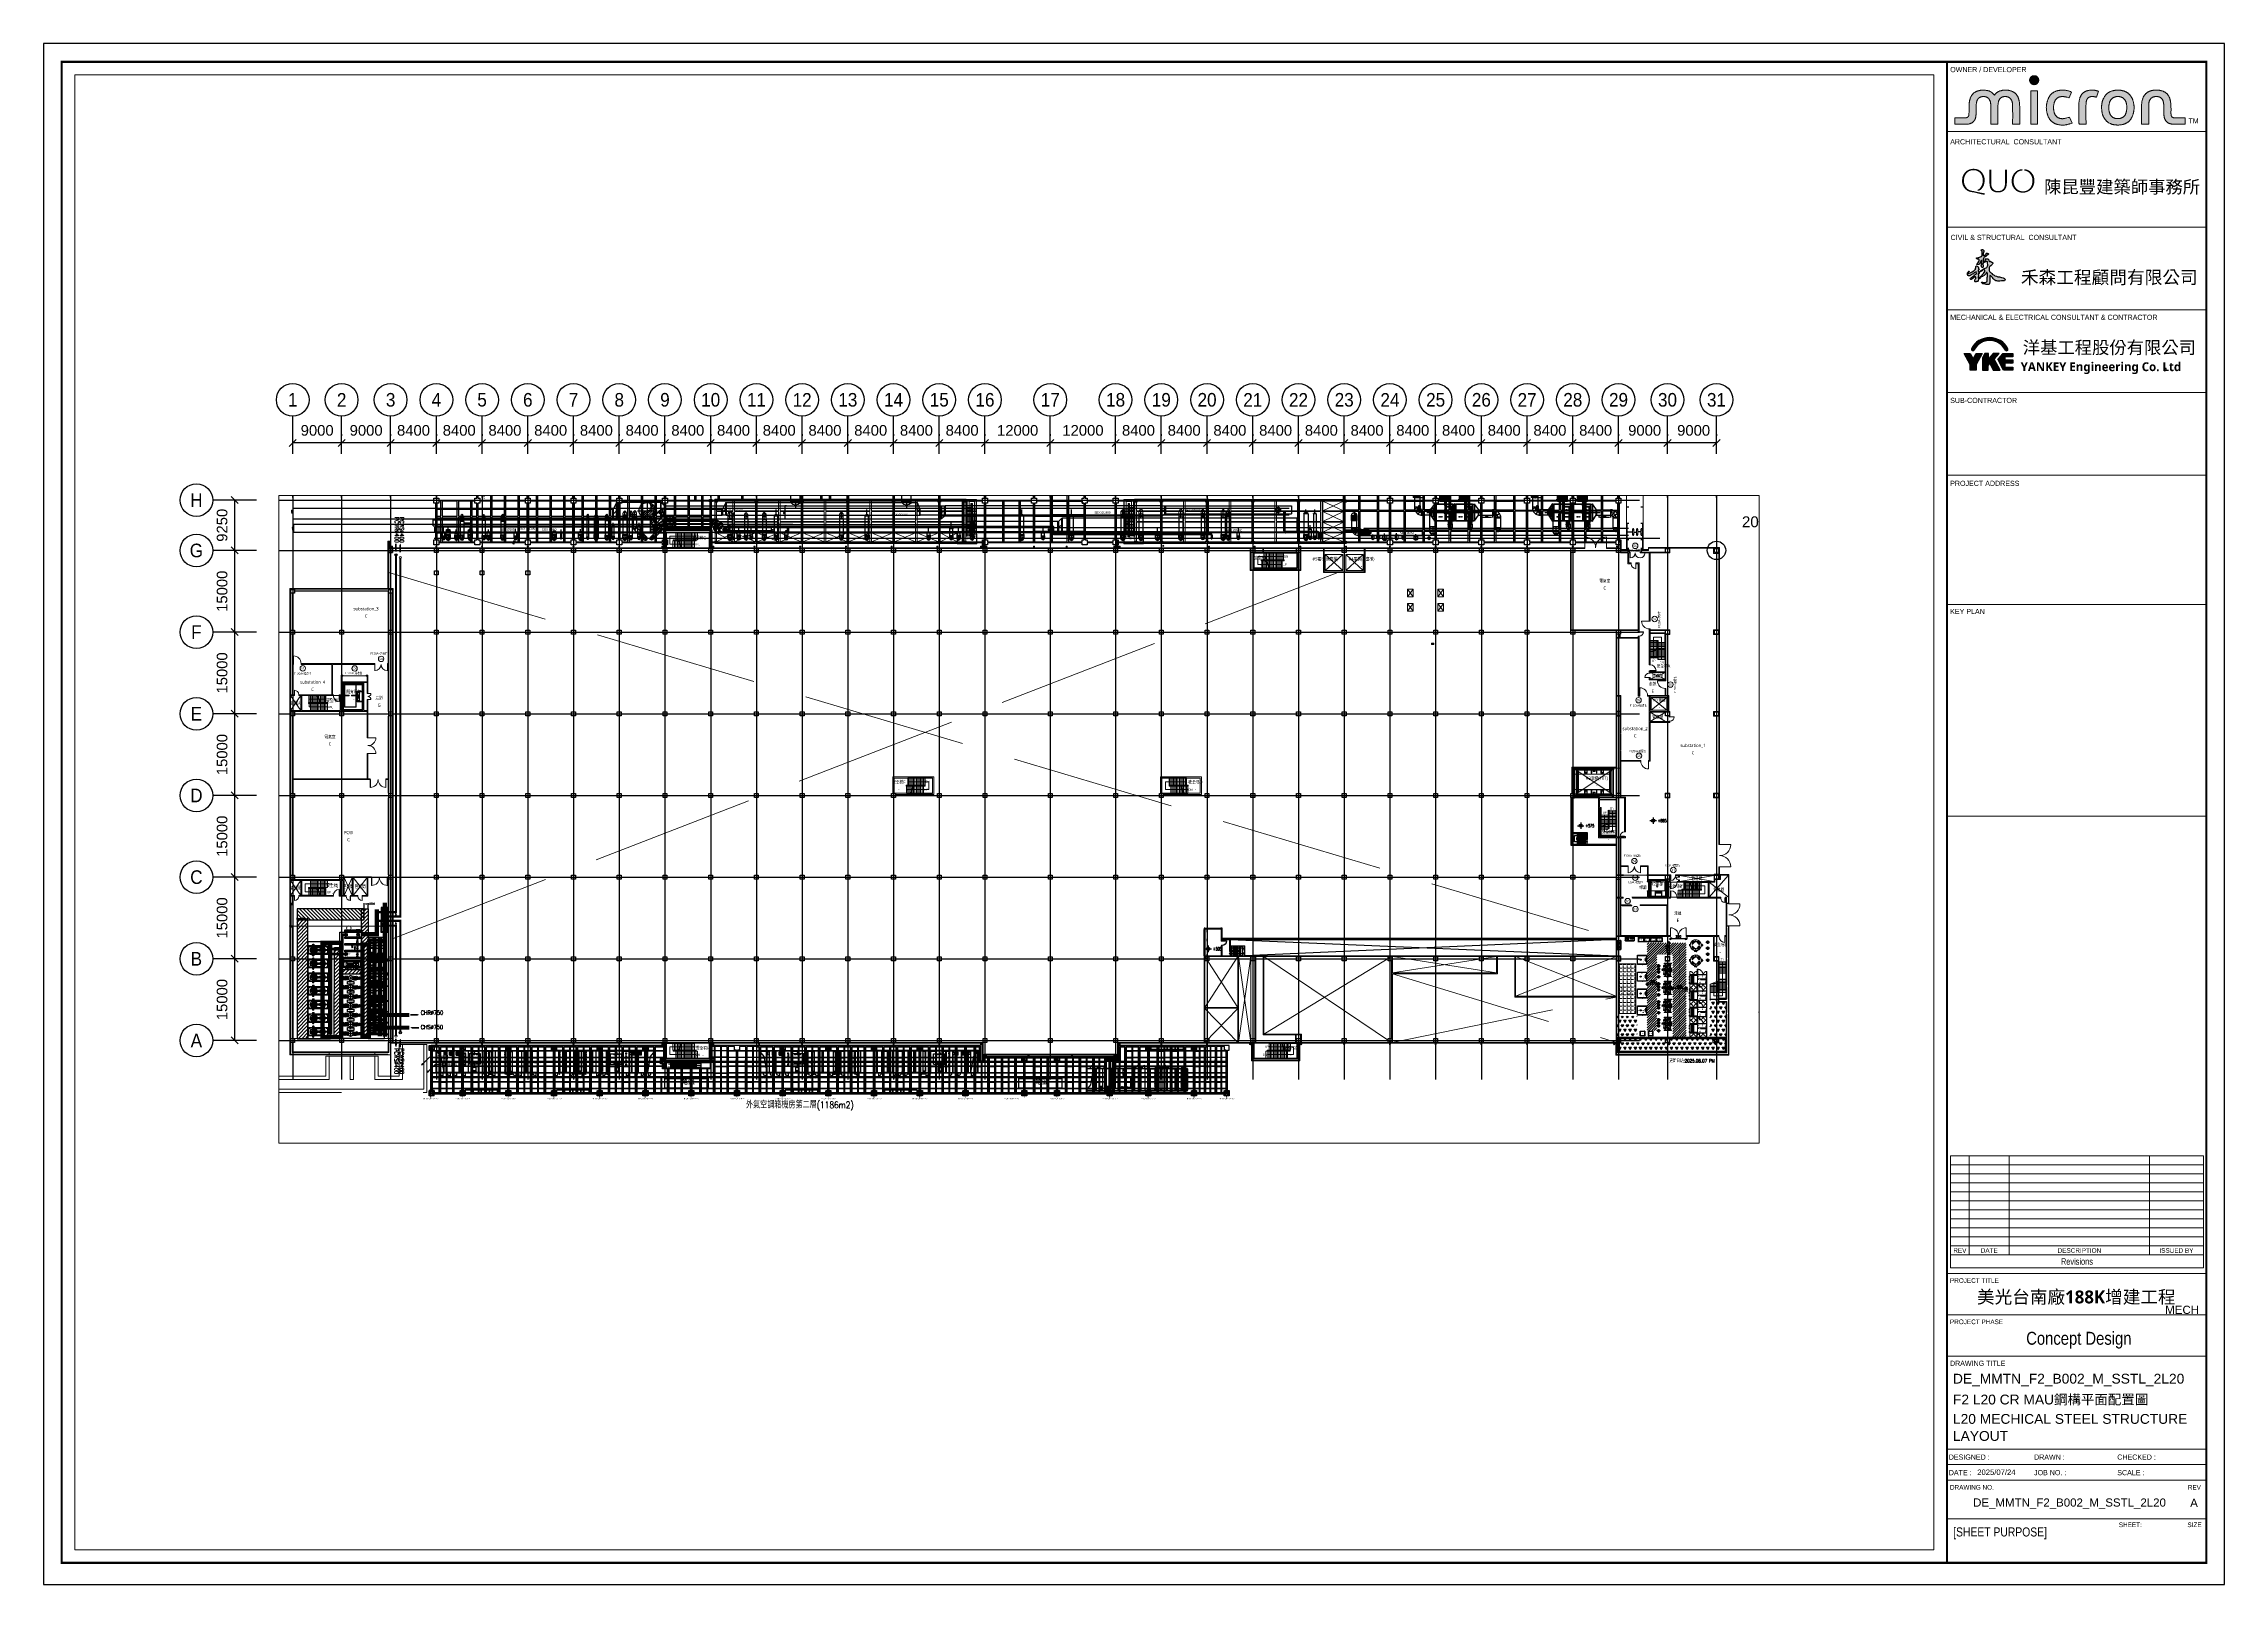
# Paper-space layout 'Layout1' of a CAD drawing. Extents: x 0 to 401, y 0 to 283.
# The model-space entities are those that its viewports show. They can reach past a viewport. Long polylines and large blocks are cut down to what shows.
import ezdxf
from ezdxf.enums import TextEntityAlignment as Align
from ezdxf.xclip import XClip

# ---------------------------------------------------------------- set-up
doc = ezdxf.new("R2010")
doc.units = 0
doc.header["$XCLIPFRAME"] = 2
for name, pattern in [('188K-SM-03-F20-MECH-EQ-Y2257103$0$ACAD_ISO04W100', [30, 24, -3, 0, -3]), ('188K-SM-03-F20-MECH-EQ-Y2257103$0$CENTER', [2, 1.25, -0.25, 0.25, -0.25]), ('188K-SM-03-F20-MECH-EQ-Y2257103$0$CENTER2', [1.125, 0.75, -0.125, 0.125, -0.125]), ('188K-SM-03-F20-MECH-EQ-Y2257103$0$DASHED', [0.75, 0.5, -0.25]), ('188K-SM-03-F20-MECH-EQ-Y2257103$0$HIDDEN', [0.375, 0.25, -0.125]), ('188K-SM-03-F20-MECH-EQ-Y2257103$0$Hidden H04', [23, 15, -8]), ('188K-SM-03-F20-MECH-EQ-Y2257103$0$HIDDEN2', [0.1875, 0.125, -0.0625]), ('188K-SM-03-F20-MECH-EQ-Y2257103$0$Micron X-S-FAB-L20 PCDA EQU$0$CENTER', [2, 1.25, -0.25, 0.25, -0.25]), ('188K-SM-03-F20-MECH-EQ-Y2257103$0$Micron X-S-FAB-L20 PCDA EQU$0$HIDDEN', [0.375, 0.25, -0.125]), ('188K-SM-03-F20-MECH-EQ-Y2257103$0$PHANTOM', [63.5, 31.75, -6.35, 6.35, -6.35, 6.35, -6.35]), ('188K-SM-03-F20-MECH-EQ-Y2257103$0$PHANTOM2', [1.25, 0.625, -0.125, 0.125, -0.125, 0.125, -0.125]), ('188K-SM-03-F20-MECH-EQ-Y2257103$0$XFM7Q20PCW-200K$0$ACAD_ISO03W100', [30, 12, -18]), ('188K-SM-03-F20-MECH-鋼構-Y2257103$0$188K-SM-03-F10-MECH-鋼構-Y2257103$0$CENTER', [2, 1.25, -0.25, 0.25, -0.25]), ('X-S-FAB-L20$0$CENTER', [0.017, 0.012, -0.0015, 0.002, -0.0015]), ('X-S-FAB-L20$0$COL-CEN-LIN', [3.25, 2.5, -0.25, 0.25, -0.25]), ('X-S-FAB-L20$0$HIDDEN', [0.4, 0.3, -0.1]), ('X-S-FAB-L20$0$JJP_虛線(退縮線、投影線、地下室範圍、非屬本工程、圖面分區)', [0.45, 0.3, -0.15]), ('X-S-FAB-L20$0$JJP_長虛線(地下室範圍線、樓梯迴轉線、門窗開啟線)', [0.6, 0.45, -0.15]), ('X-S-FAB-L20$0$TAI_虛線', [5.644, 2.822, -2.822]), ('X-S-FAB-L20$0$虛線', [0.004233, 0.002117, -0.002117])]:
    doc.linetypes.add(name, pattern=pattern)
for name, color, linetype in [('188K-SM-03-F20-MECH-EQ-Y2257103$0$0 Xref', 8, 'Continuous'), ('188K-SM-03-F20-MECH-EQ-Y2257103$0$0-Block Center-Line', 1, '188K-SM-03-F20-MECH-EQ-Y2257103$0$CENTER'), ('188K-SM-03-F20-MECH-EQ-Y2257103$0$0-CF-AAS-AEX', 1, 'Continuous'), ('188K-SM-03-F20-MECH-EQ-Y2257103$0$0-CF-AAS-CVD', 140, 'Continuous'), ('188K-SM-03-F20-MECH-EQ-Y2257103$0$0-CF-AAS-GEX', 5, 'Continuous'), ('188K-SM-03-F20-MECH-EQ-Y2257103$0$0-CF-AAS-SEX', 3, 'Continuous'), ('188K-SM-03-F20-MECH-EQ-Y2257103$0$0-CF-AAS-VEX', 6, 'Continuous'), ('188K-SM-03-F20-MECH-EQ-Y2257103$0$0-CF-AAS-平台', 40, 'Continuous'), ('188K-SM-03-F20-MECH-EQ-Y2257103$0$0-CF-AAS-預置', 8, 'Continuous'), ('188K-SM-03-F20-MECH-EQ-Y2257103$0$0-future', 8, 'Continuous'), ('188K-SM-03-F20-MECH-EQ-Y2257103$0$0-move in', 8, 'Continuous'), ('188K-SM-03-F20-MECH-EQ-Y2257103$0$0-xref', 8, 'Continuous'), ('188K-SM-03-F20-MECH-EQ-Y2257103$0$0-既有管路', 2, 'Continuous'), ('188K-SM-03-F20-MECH-EQ-Y2257103$0$000_預期機房', 30, 'Continuous'), ('188K-SM-03-F20-MECH-EQ-Y2257103$0$01 Common', 7, 'Continuous'), ('188K-SM-03-F20-MECH-EQ-Y2257103$0$01 Hidden', 4, '188K-SM-03-F20-MECH-EQ-Y2257103$0$HIDDEN'), ('188K-SM-03-F20-MECH-EQ-Y2257103$0$01-COMMOM', 7, 'Continuous'), ('188K-SM-03-F20-MECH-EQ-Y2257103$0$01-電力-CSA', 1, 'Continuous'), ('188K-SM-03-F20-MECH-EQ-Y2257103$0$02 Center', 1, '188K-SM-03-F20-MECH-EQ-Y2257103$0$CENTER'), ('188K-SM-03-F20-MECH-EQ-Y2257103$0$02 Hidden', 4, '188K-SM-03-F20-MECH-EQ-Y2257103$0$HIDDEN'), ('188K-SM-03-F20-MECH-EQ-Y2257103$0$02-CENTER', 1, '188K-SM-03-F20-MECH-EQ-Y2257103$0$CENTER'), ('188K-SM-03-F20-MECH-EQ-Y2257103$0$06-空調-空調', 21, 'Continuous'), ('188K-SM-03-F20-MECH-EQ-Y2257103$0$1', 1, '188K-SM-03-F20-MECH-EQ-Y2257103$0$CENTER'), ('188K-SM-03-F20-MECH-EQ-Y2257103$0$18P7-CHWR-19-Center', 244, '188K-SM-03-F20-MECH-EQ-Y2257103$0$CENTER'), ('188K-SM-03-F20-MECH-EQ-Y2257103$0$18P7-CHWR-19-PIPE', 1, 'Continuous'), ('188K-SM-03-F20-MECH-EQ-Y2257103$0$18P7-PCWR-20.7-Center', 214, '188K-SM-03-F20-MECH-EQ-Y2257103$0$CENTER'), ('188K-SM-03-F20-MECH-EQ-Y2257103$0$18P7-PCWR-20.7-PIPE', 6, 'Continuous'), ('188K-SM-03-F20-MECH-EQ-Y2257103$0$18P7-板式熱交換器配管', 7, 'Continuous'), ('188K-SM-03-F20-MECH-EQ-Y2257103$0$_150_M', 7, 'Continuous'), ('188K-SM-03-F20-MECH-EQ-Y2257103$0$AC-HVAC-EQPM', 1, 'Continuous'), ('188K-SM-03-F20-MECH-EQ-Y2257103$0$ARW', 151, 'Continuous'), ('188K-SM-03-F20-MECH-EQ-Y2257103$0$Block Center-Line', 1, '188K-SM-03-F20-MECH-EQ-Y2257103$0$CENTER2'), ('188K-SM-03-F20-MECH-EQ-Y2257103$0$Dim1', 1, 'Continuous'), ('188K-SM-03-F20-MECH-EQ-Y2257103$0$FLC', 40, 'Continuous'), ('188K-SM-03-F20-MECH-EQ-Y2257103$0$H-DIM', 55, 'Continuous'), ('188K-SM-03-F20-MECH-EQ-Y2257103$0$HEPA', 6, 'Continuous'), ('188K-SM-03-F20-MECH-EQ-Y2257103$0$L', 7, 'Continuous'), ('188K-SM-03-F20-MECH-EQ-Y2257103$0$M MOVE-IN AREA', 8, 'Continuous'), ('188K-SM-03-F20-MECH-EQ-Y2257103$0$M-EQPM-AD', 5, 'Continuous'), ('188K-SM-03-F20-MECH-EQ-Y2257103$0$M-PHASE1 AREA', 252, 'Continuous'), ('188K-SM-03-F20-MECH-EQ-Y2257103$0$Micron CUP L10 CDA EQU$0$M-EQPM-AD', 5, 'Continuous'), ('188K-SM-03-F20-MECH-EQ-Y2257103$0$Micron X-S-FAB-L20 PCDA EQU$0$M-EQPM-AD', 5, 'Continuous'), ('188K-SM-03-F20-MECH-EQ-Y2257103$0$MOTOR', 7, 'Continuous'), ('188K-SM-03-F20-MECH-EQ-Y2257103$0$OBJECT', 8, 'Continuous'), ('188K-SM-03-F20-MECH-EQ-Y2257103$0$S', 180, 'Continuous'), ('188K-SM-03-F20-MECH-EQ-Y2257103$0$U-PCW-VALVE', 2, 'Continuous'), ('188K-SM-03-F20-MECH-EQ-Y2257103$0$U-TITL-01', 1, 'Continuous'), ('188K-SM-03-F20-MECH-EQ-Y2257103$0$XFM7P20PCW$0$P-EQU-PCW', 252, 'Continuous'), ('188K-SM-03-F20-MECH-EQ-Y2257103$0$XFM7P20PCW-200K$0$P-PCWR-20.7-P', 6, 'Continuous'), ('188K-SM-03-F20-MECH-EQ-Y2257103$0$XFM7Q20PCW-200K$0$U-CDA-TXT', 4, 'Continuous'), ('188K-SM-03-F20-MECH-EQ-Y2257103$0$擋水簾', 151, 'Continuous'), ('188K-SM-03-F20-MECH-EQ-Y2257103$0$桶濾', 125, 'Continuous'), ('188K-SM-03-F20-MECH-鋼構-Y2257103$0$01-電力-CSA', 1, 'Continuous'), ('188K-SM-03-F20-MECH-鋼構-Y2257103$0$188K-SM-03-F10-MECH-鋼構-Y2257103$0$0-Block Center-Line', 1, '188K-SM-03-F20-MECH-鋼構-Y2257103$0$188K-SM-03-F10-MECH-鋼構-Y2257103$0$CENTER'), ('188K-SM-03-F20-MECH-鋼構-Y2257103$0$188K-SM-03-F10-MECH-鋼構-Y2257103$0$0-CF-AAS-鋼構', 241, 'Continuous'), ('188K-SM-03-F20-MECH-鋼構-Y2257103$0$188K-SM-03-F10-MECH-鋼構-Y2257103$0$X-S-FAB-L20$0$1_l20平面圖_1_A-RAIL', 9, 'Continuous'), ('188K-SM-03-F20-MECH-鋼構-Y2257103$0$188K-SM-03-F10-MECH-鋼構-Y2257103$0$X-S-FAB-L20$0$1_l20平面圖_1_A-STRS', 9, 'Continuous'), ('188K-SM-03-F20-MECH-鋼構-Y2257103$0$188K-SM-03-F10-MECH-鋼構-Y2257103$0$X-S-FAB-L20$0$1_l20平面圖_1_A-TEXT', 9, 'Continuous'), ('188K-SM-03-F20-MECH-鋼構-Y2257103$0$188K-SM-03-F10-MECH-鋼構-Y2257103$0$X-S-FAB-L20$0$1_l20平面圖_1_S-BEAM-SHOW', 9, 'Continuous'), ('K-0-TXT-柱位', 53, 'Continuous'), ('X-S-FAB-L20$0$#3電梯_3F_75_0', 8, 'Continuous'), ('X-S-FAB-L20$0$#3電梯_3F_75_A-WALL-IN', 8, 'Continuous'), ('X-S-FAB-L20$0$#3電梯_3F_75_CAGE', 8, 'Continuous'), ('X-S-FAB-L20$0$#3電梯_3F_75_DIM', 8, 'Continuous'), ('X-S-FAB-L20$0$#3電梯_3F_75_RC', 8, 'Continuous'), ('X-S-FAB-L20$0$#3電梯_3F_75_S-COL', 8, 'Continuous'), ('X-S-FAB-L20$0$#3電梯_3F_75_WEIGHT', 8, 'Continuous'), ('X-S-FAB-L20$0$0-arr', 8, 'Continuous'), ('X-S-FAB-L20$0$0-DIM-INT', 8, 'Continuous'), ('X-S-FAB-L20$0$0-DIM-TXT', 8, 'Continuous'), ('X-S-FAB-L20$0$12', 8, 'Continuous'), ('X-S-FAB-L20$0$1_l20平面圖_1_A-OBJE-2D', 8, 'Continuous'), ('X-S-FAB-L20$0$1_l20平面圖_1_A-OBJE-MEP', 8, 'Continuous'), ('X-S-FAB-L20$0$1_l20平面圖_1_A-RAIL', 8, 'Continuous'), ('X-S-FAB-L20$0$1_l20平面圖_1_A-STRS', 8, 'Continuous'), ('X-S-FAB-L20$0$1_l20平面圖_1_A-TEXT', 8, 'Continuous'), ('X-S-FAB-L20$0$1_l20平面圖_1_A-TEXT-修改說明.200K', 8, 'Continuous'), ('X-S-FAB-L20$0$1_l20平面圖_1_A-WALL-EX', 8, 'Continuous'), ('X-S-FAB-L20$0$1_l20平面圖_1_A-WALL-EX.200K', 8, 'Continuous'), ('X-S-FAB-L20$0$1_l20平面圖_1_A-WALL-IN', 8, 'Continuous'), ('X-S-FAB-L20$0$1_l20平面圖_1_A-WALL-IN.200K', 8, 'Continuous'), ('X-S-FAB-L20$0$1_l20平面圖_1_A-WINDOW', 8, 'Continuous'), ('X-S-FAB-L20$0$1_l20平面圖_1_A-ZONE', 8, 'Continuous'), ('X-S-FAB-L20$0$1_l20平面圖_1_A-ZONE.200K', 8, 'Continuous'), ('X-S-FAB-L20$0$1_l20平面圖_1_CAGE', 8, 'Continuous'), ('X-S-FAB-L20$0$1_l20平面圖_1_CENTER', 8, 'Continuous'), ('X-S-FAB-L20$0$1_l20平面圖_1_D label', 8, 'Continuous'), ('X-S-FAB-L20$0$1_l20平面圖_1_DIM', 8, 'Continuous'), ('X-S-FAB-L20$0$1_l20平面圖_1_Door', 8, 'Continuous'), ('X-S-FAB-L20$0$1_l20平面圖_1_ELV', 8, 'Continuous'), ('X-S-FAB-L20$0$1_l20平面圖_1_RC', 8, 'Continuous'), ('X-S-FAB-L20$0$1_l20平面圖_1_S-BEAM-SHOW', 8, 'Continuous'), ('X-S-FAB-L20$0$1_l20平面圖_1_S-COL', 8, 'Continuous'), ('X-S-FAB-L20$0$1_l20平面圖_1_S-SLAB-SHOW', 8, 'Continuous'), ('X-S-FAB-L20$0$1_l20平面圖_1_SIAGE1', 8, 'Continuous'), ('X-S-FAB-L20$0$1_l20平面圖_1_SIAGE3', 8, 'Continuous'), ('X-S-FAB-L20$0$1_l20平面圖_1_STEEL2', 8, 'Continuous'), ('X-S-FAB-L20$0$1_l20平面圖_1_WEIGHT', 8, 'Continuous'), ('X-S-FAB-L20$0$1_l20平面圖_1_Window', 8, 'Continuous'), ('X-S-FAB-L20$0$A-OBJE-2D', 8, 'Continuous'), ('X-S-FAB-L20$0$A-TEXT-修改說明.200K', 8, 'Continuous'), ('X-S-FAB-L20$0$A-WALL-IN', 8, 'Continuous'), ('X-S-FAB-L20$0$A-WALL-IN.188K', 8, 'Continuous'), ('X-S-FAB-L20$0$BLOCK', 8, 'Continuous'), ('X-S-FAB-L20$0$CCL', 8, 'X-S-FAB-L20$0$COL-CEN-LIN'), ('X-S-FAB-L20$0$COL-S', 8, 'Continuous'), ('X-S-FAB-L20$0$D label', 8, 'Continuous'), ('X-S-FAB-L20$0$DIM', 8, 'Continuous'), ('X-S-FAB-L20$0$Door', 8, 'Continuous'), ('X-S-FAB-L20$0$DW_Frame', 2, 'Continuous'), ('X-S-FAB-L20$0$Hattch', 8, 'Continuous'), ('X-S-FAB-L20$0$HID', 5, 'X-S-FAB-L20$0$HIDDEN'), ('X-S-FAB-L20$0$HR', 8, 'Continuous'), ('X-S-FAB-L20$0$OPEN', 8, 'Continuous'), ('X-S-FAB-L20$0$S-鋼柱', 1, 'Continuous'), ('X-S-FAB-L20$0$ST', 8, 'Continuous'), ('X-S-FAB-L20$0$Steel Frame-188K', 8, 'Continuous'), ('X-S-FAB-L20$0$TREE', 11, 'Continuous'), ('X-S-FAB-L20$0$TXT', 8, 'Continuous'), ('X-S-FAB-L20$0$WALL_188K_IN', 3, 'Continuous'), ('X-S-FAB-L20$0$WIN', 8, 'Continuous'), ('X-S-FAB-L20$0$WIN-S', 8, 'Continuous'), ('X-S-FAB-L20$0$高程', 8, 'Continuous'), ('X188KBDR-A3_P-Y2257103$0$0000-A1-FRAME-Micron$0$ASP_1', 7, 'Continuous'), ('X188KBDR-A3_P-Y2257103$0$0000-A1-FRAME-Micron$0$ASP_2', 7, 'Continuous'), ('X188KBDR-A3_P-Y2257103$0$0000-A1-FRAME-Micron$0$ASP_3', 7, 'Continuous'), ('X188KBDR-A3_P-Y2257103$0$0000-A1-FRAME-Micron$0$B-Frame', 7, 'Continuous'), ('X188KBDR-A3_P-Y2257103$0$0000-A1-FRAME-Micron$0$B-TITLE', 7, 'Continuous'), ('X188KBDR-A3_P-Y2257103$0$0000-A1-FRAME-Micron$0$Hattch', 7, 'Continuous'), ('X188KBDR-A3_P-Y2257103$0$0000-A1-FRAME-Micron$0$project', 7, 'Continuous'), ('X188KBDR-A3_P-Y2257103$0$0000-A1-FRAME-Micron$0$yke01', 7, 'Continuous'), ('X188KBDR-A3_P-Y2257103$0$0000-A1-FRAME-Micron$0$yke02', 7, 'Continuous')]:
    doc.layers.add(name, color=color, linetype=linetype)
for name, color, linetype, lineweight in [('188K-SM-03-F20-MECH-EQ-Y2257103$0$02-CenterLine', 1, '188K-SM-03-F20-MECH-EQ-Y2257103$0$CENTER', 13), ('188K-SM-03-F20-MECH-EQ-Y2257103$0$1法蘭', 2, 'Continuous', 25), ('188K-SM-03-F20-MECH-EQ-Y2257103$0$XFM7P20PCW-200K$0$M-PIPE-PCWS', 3, 'Continuous', 9), ('188K-SM-03-F20-MECH-EQ-Y2257103$0$XFM7Q20PCW-200K$0$PCW EQ', 22, 'Continuous', 9), ('188K-SM-03-F20-MECH-EQ-Y2257103$0$XFM7Q20PCW-200K$0$PCW EQ (FUTURE)', 252, '188K-SM-03-F20-MECH-EQ-Y2257103$0$XFM7Q20PCW-200K$0$ACAD_ISO03W100', 9)]:
    doc.layers.add(name, color=color, linetype=linetype, lineweight=lineweight)
doc.styles.add('188K-SM-03-F20-MECH-EQ-Y2257103$0$00-AEX$0$HKEC', font='romans.shx', dxfattribs={"bigfont": 'china.shx'})
doc.styles.add('188K-SM-03-F20-MECH-EQ-Y2257103$0$181FB2-PCW$0$Standard', font='arial.ttf')
doc.styles.add('188K-SM-03-F20-MECH-EQ-Y2257103$0$CHINA1', font='simplex.shx', dxfattribs={"width": 0.75, "bigfont": 'chineset.shx'})
doc.styles.add('188K-SM-03-F20-MECH-EQ-Y2257103$0$CHINESE', font='SIMPLEX', dxfattribs={"bigfont": 'CHINESET'})
doc.styles.add('188K-SM-03-F20-MECH-EQ-Y2257103$0$dim-txt', font='simplex.shx', dxfattribs={"width": 0.8})
doc.styles.add('188K-SM-03-F20-MECH-EQ-Y2257103$0$H-ST', font='ROMANS.shx', dxfattribs={"bigfont": 'chineset.shx'})
doc.styles.add('188K-SM-03-F20-MECH-EQ-Y2257103$0$Micron CUP L10 CDA EQU$0$Standard', font='arial.ttf')
doc.styles.add('188K-SM-03-F20-MECH-EQ-Y2257103$0$ROMANS', font='ROMANS.SHX')
doc.styles.add('188K-SM-03-F20-MECH-EQ-Y2257103$0$SM-03-C20-001-A_CDA$0$Gas Room_1009$0$STANDARD', font='romans.shx', dxfattribs={"bigfont": 'chineset.shx'})
doc.styles.add('188K-SM-03-F20-MECH-EQ-Y2257103$0$Standard', font='arial.ttf')
doc.styles.add('188K-SM-03-F20-MECH-EQ-Y2257103$0$XFM7P20PCW$0$181FB2-FEQU$0$ROMANS', font='romans.shx', dxfattribs={"width": 0.8})
doc.styles.add('188K-SM-03-F20-MECH-EQ-Y2257103$0$XFM7P20PCW$0$Standard', font='txt.shx', dxfattribs={"bigfont": 'chineset.shx'})
doc.styles.add('188K-SM-03-F20-MECH-EQ-Y2257103$0$XFM7Q20PCW-200K$0$aa-txt', font='simplex.shx', dxfattribs={"width": 0.8, "bigfont": 'chineset.shx'})
doc.styles.add('188K-SM-03-F20-MECH-鋼構-Y2257103$0$00-AEX$0$HKEC', font='romans.shx', dxfattribs={"bigfont": 'china.shx'})
doc.styles.add('188K-SM-03-F20-MECH-鋼構-Y2257103$0$188K-SM-03-F10-MECH-鋼構-Y2257103$0$X-F2-L05-E-PPB-EQ-50K$0$AA-TXT', font='isocp.shx', dxfattribs={"width": 0.8, "bigfont": 'china.shx'})
doc.styles.add('188K-SM-03-F20-MECH-鋼構-Y2257103$0$188K-SM-03-F10-MECH-鋼構-Y2257103$0$X-S-FAB-L20$0$Standard', font='', dxfattribs={"width": 0.8})
doc.styles.get("Standard").update_dxf_attribs({"font": 'arial.ttf'})
doc.styles.add('X-S-FAB-L20$0$CHINA', font='simplex.shx', dxfattribs={"width": 0.75, "bigfont": 'chineset.shx'})
doc.styles.add('X-S-FAB-L20$0$DIM', font='', dxfattribs={"width": 0.8})
doc.styles.add('X-S-FAB-L20$0$Gen-Text', font='c2.shx', dxfattribs={"bigfont": 'chinese.shx'})
doc.styles.add('X-S-FAB-L20$0$Standard', font='', dxfattribs={"width": 0.8})
doc.styles.add('X-S-FAB-L20$0$TG_NOTE_TEXT', font='simplex.shx', dxfattribs={"width": 0.75, "bigfont": 'chineset.shx'})
doc.styles.add('X188KBDR-A3_P-Y2257103$0$0000-A1-FRAME-Micron$0$Arial Narrow', font='ARIALN.TTF', dxfattribs={"height": 2})
doc.styles.add('X188KBDR-A3_P-Y2257103$0$0000-A1-FRAME-Micron$0$Arial Narrow_1', font='ARIALN.TTF', dxfattribs={"height": 1.8})
doc.styles.add('X188KBDR-A3_P-Y2257103$0$0000-A1-FRAME-Micron$0$Arial Narrow_4', font='ARIALN.TTF', dxfattribs={"height": 3.5})
doc.styles.add('X188KBDR-A3_P-Y2257103$0$0000-A1-FRAME-Micron$0$Arial Narrow_5', font='ARIALN.TTF', dxfattribs={"height": 2.5})
doc.styles.add('X188KBDR-A3_P-Y2257103$0$0000-A1-FRAME-Micron$0$Arial Narrow_7', font='ARIALN.TTF', dxfattribs={"height": 5})
doc.styles.add('X188KBDR-A3_P-Y2257103$0$0000-A1-FRAME-Micron$0$STANDARD', font='txt.shx', dxfattribs={"height": 0.2, "bigfont": 'china.shx'})
doc.styles.add('圖框', font='arial.ttf')
doc.styles.get('188K-SM-03-F20-MECH-鋼構-Y2257103$0$188K-SM-03-F10-MECH-鋼構-Y2257103$0$X-S-FAB-L20$0$Standard').set_extended_font_data('Microsoft JhengHei')
doc.styles.get('X-S-FAB-L20$0$DIM').set_extended_font_data('MingLiU')
doc.styles.get('X-S-FAB-L20$0$Standard').set_extended_font_data('Microsoft JhengHei')
doc.dimstyles.new('188K-SM-03-F20-MECH-EQ-Y2257103$0$80-DIM(mm)', dxfattribs={"dimscale": 80, "dimtxt": 0.25, "dimasz": 0.12, "dimexe": 0.01, "dimexo": 0.01, "dimgap": 0.05, "dimtad": 1, "dimdec": 0, "dimlfac": 10, "dimzin": 0, "dimdsep": 46, "dimtxsty": '188K-SM-03-F20-MECH-EQ-Y2257103$0$dim-txt', "dimcen": 2, "dimclrd": 220, "dimclre": 220, "dimclrt": 7, "dimadec": 0, "dimazin": 0, "dimtfac": 1, "dimtdec": 0, "dimtix": 1, "dimtmove": 2, "dimatfit": 3, "dimldrblk": '188K-SM-03-F20-MECH-EQ-Y2257103$0$_DOT', "dimfxl": 1.6, "dimtvp": 1, "dimtolj": 1, "dimtzin": 0, "dimarcsym": 0})
doc.dimstyles.new('188K-SM-03-F20-MECH-EQ-Y2257103$0$H-DIM-1-400', dxfattribs={"dimscale": 400, "dimtxt": 1, "dimasz": 1, "dimexe": 0.5, "dimexo": 0.5, "dimgap": 0.5, "dimtad": 1, "dimdec": 0, "dimdsep": 46, "dimtxsty": '188K-SM-03-F20-MECH-EQ-Y2257103$0$H-ST', "dimblk1": '188K-SM-03-F20-MECH-EQ-Y2257103$0$_Oblique', "dimblk2": '188K-SM-03-F20-MECH-EQ-Y2257103$0$_Oblique', "dimsah": 1, "dimcen": 0.09, "dimdle": 0.5, "dimclrd": 256, "dimclre": 256, "dimclrt": 256, "dimadec": 0, "dimazin": 0, "dimtfac": 1, "dimtdec": 0, "dimtmove": 2, "dimatfit": 0, "dimfxl": 0.5, "dimtolj": 1, "dimtzin": 0, "dimlwd": -1, "dimlwe": -1, "dimarcsym": 0})
doc.dimstyles.new('188K-SM-03-F20-MECH-EQ-Y2257103$0$ISO-25', dxfattribs={"dimtxt": 2.5, "dimasz": 2.5, "dimexe": 1.25, "dimexo": 0.625, "dimtad": 1, "dimtxsty": '188K-SM-03-F20-MECH-EQ-Y2257103$0$Standard', "dimcen": 2.5, "dimadec": 0, "dimazin": 0, "dimtfac": 1, "dimtmove": 0, "dimatfit": 3, "dimfxl": 1, "dimarcsym": 0})
doc.dimstyles.new('188K-SM-03-F20-MECH-EQ-Y2257103$0$JAMY', dxfattribs={"dimscale": 20, "dimtxt": 3, "dimasz": 2, "dimexe": 1, "dimexo": 1, "dimgap": 1, "dimtad": 1, "dimdec": 1, "dimdsep": 46, "dimtxsty": '188K-SM-03-F20-MECH-EQ-Y2257103$0$CHINESE', "dimcen": -3, "dimclrd": 256, "dimclre": 256, "dimclrt": 256, "dimadec": 0, "dimazin": 0, "dimtfac": 0.666667, "dimtdec": 1, "dimtmove": 0, "dimatfit": 3, "dimfxl": 1, "dimtolj": 1, "dimarcsym": 0})
doc.dimstyles.new('188K-SM-03-F20-MECH-EQ-Y2257103$0$複本 50-DIM', dxfattribs={"dimscale": 60, "dimtxt": 0.45, "dimasz": 0.3, "dimexe": 0.1, "dimexo": 0.1, "dimgap": 0.05, "dimtad": 1, "dimdec": 0, "dimzin": 0, "dimdsep": 46, "dimtxsty": '188K-SM-03-F20-MECH-EQ-Y2257103$0$dim-txt', "dimcen": 2, "dimclrd": 4, "dimclre": 4, "dimclrt": 2, "dimadec": 0, "dimazin": 0, "dimtfac": 1, "dimtdec": 0, "dimtix": 1, "dimtmove": 2, "dimatfit": 3, "dimldrblk": '188K-SM-03-F20-MECH-EQ-Y2257103$0$_DOT', "dimfxl": 1.6, "dimtvp": 1, "dimtolj": 1, "dimtzin": 0, "dimarcsym": 0})
doc.dimstyles.new('STANDARD-2.5', dxfattribs={"dimscale": 10, "dimtxt": 2, "dimasz": 1.5, "dimexe": 2.5, "dimexo": 1.25, "dimgap": 1.25, "dimtad": 1, "dimdec": 0, "dimzin": 0, "dimdsep": 46, "dimtxsty": 'Standard', "dimblk": 'OBLIQUE', "dimcen": 2.5, "dimclrd": 256, "dimclre": 256, "dimclrt": 256, "dimadec": 0, "dimazin": 0, "dimtfac": 1, "dimtdec": 0, "dimtofl": 0, "dimtmove": 0, "dimatfit": 3, "dimfxl": 1, "dimtolj": 1, "dimtzin": 0, "dimlwd": -1, "dimlwe": -1, "dimarcsym": 0})
doc.dimstyles.new('X-S-FAB-L20$0$CIRL', dxfattribs={"dimtxt": 50, "dimasz": 25, "dimexe": 16, "dimexo": 0, "dimgap": 6, "dimtad": 1, "dimdsep": 46, "dimtxsty": 'X-S-FAB-L20$0$DIM', "dimblk": 'X-S-FAB-L20$0$_DotBlank', "dimcen": 10, "dimdle": 8, "dimclrd": 256, "dimclre": 256, "dimclrt": 6, "dimadec": 0, "dimazin": 0, "dimtfac": 1, "dimtix": 1, "dimtmove": 2, "dimatfit": 0, "dimldrblk": 'X-S-FAB-L20$0$ARROW', "dimfxl": 1, "dimtolj": 1, "dimarcsym": 0})
pattern_1 = [(45, (-14652.315, -9642.747), (-44.90128, 44.90128), [])]
pattern_2 = [(45, (-50.372, 0), (-33.676, 33.676), [])]

# ---------------------------------------------------------------- blocks, each defined once
blk = doc.blocks.new('X188KBDR-A3_P-Y2257103$0$0000-A1-FRAME-Micron$0$A$C6BF87E68')
h = blk.add_hatch(color=0)
h.dxf.hatch_style = 2
edge = h.paths.add_edge_path()
edge.add_spline(control_points=[(52, 17.6), (53.6, 20.3), (55.9, 21.6), (59, 21.6)], knot_values=[13, 13, 13, 13, 14, 14, 14, 14], degree=3, periodic=0)
edge.add_spline(control_points=[(59, 21.6), (59, 21.6), (59, 21.6), (59, 21.6)], knot_values=[12, 12, 12, 12, 13, 13, 13, 13], degree=3, periodic=0)
edge.add_spline(control_points=[(59, 21.6), (61.8, 21.6), (63.9, 20.5), (65.5, 18.3)], knot_values=[11, 11, 11, 11, 12, 12, 12, 12], degree=3, periodic=0)
edge.add_spline(control_points=[(65.5, 18.3), (66.6, 16.5), (67.1, 14.7), (67.1, 12.9)], knot_values=[10, 10, 10, 10, 11, 11, 11, 11], degree=3, periodic=0)
edge.add_spline(control_points=[(67.1, 12.9), (67.1, 12.9), (67.1, 12.4), (67.1, 12.4)], knot_values=[9, 9, 9, 9, 10, 10, 10, 10], degree=3, periodic=0)
edge.add_spline(control_points=[(67.1, 12.4), (67.1, 10.9), (66.8, 9.5), (66.1, 8)], knot_values=[8, 8, 8, 8, 9, 9, 9, 9], degree=3, periodic=0)
edge.add_spline(control_points=[(66.1, 8), (65.2, 6.1), (63.8, 4.8), (62, 4)], knot_values=[7, 7, 7, 7, 8, 8, 8, 8], degree=3, periodic=0)
edge.add_spline(control_points=[(62, 4), (62, 4), (63.9, 3.6), (63.9, 3.6)], knot_values=[6, 6, 6, 6, 7, 7, 7, 7], degree=3, periodic=0)
edge.add_spline(control_points=[(63.9, 3.6), (64.4, 3.9), (65, 4.3), (65.6, 4.7)], knot_values=[5, 5, 5, 5, 6, 6, 6, 6], degree=3, periodic=0)
edge.add_spline(control_points=[(65.6, 4.7), (67.7, 6.7), (68.8, 9.3), (68.8, 12.6)], knot_values=[4, 4, 4, 4, 5, 5, 5, 5], degree=3, periodic=0)
edge.add_spline(control_points=[(68.8, 12.6), (68.8, 12.6), (68.8, 12.9), (68.8, 12.9)], knot_values=[3, 3, 3, 3, 4, 4, 4, 4], degree=3, periodic=0)
edge.add_spline(control_points=[(68.8, 12.9), (68.8, 15.6), (67.9, 18), (66.2, 19.9)], knot_values=[2, 2, 2, 2, 3, 3, 3, 3], degree=3, periodic=0)
edge.add_spline(control_points=[(66.2, 19.9), (64.4, 21.8), (62, 22.8), (59.3, 22.8)], knot_values=[1, 1, 1, 1, 2, 2, 2, 2], degree=3, periodic=0)
edge.add_spline(control_points=[(59.3, 22.8), (59.3, 22.8), (58.9, 22.8), (58.9, 22.8)], knot_values=[0, 0, 0, 0, 1, 1, 1, 1], degree=3, periodic=0)
edge.add_spline(control_points=[(58.9, 22.8), (56.8, 22.8), (54.8, 22.2), (53, 20.9)], knot_values=[30, 30, 30, 30, 31, 31, 31, 31], degree=3, periodic=0)
edge.add_spline(control_points=[(53, 20.9), (50.4, 18.9), (49, 16.1), (49, 12.5)], knot_values=[29, 29, 29, 29, 30, 30, 30, 30], degree=3, periodic=0)
edge.add_spline(control_points=[(49, 12.5), (49, 12.5), (49, 12.1), (49, 12.1)], knot_values=[28, 28, 28, 28, 29, 29, 29, 29], degree=3, periodic=0)
edge.add_spline(control_points=[(49, 12.1), (49, 10.8), (49.3, 9.4), (49.8, 8.1)], knot_values=[27, 27, 27, 27, 28, 28, 28, 28], degree=3, periodic=0)
edge.add_spline(control_points=[(49.8, 8.1), (50.8, 5.8), (52.4, 4.2), (54.5, 3.2)], knot_values=[26, 26, 26, 26, 27, 27, 27, 27], degree=3, periodic=0)
edge.add_spline(control_points=[(54.5, 3.2), (55.1, 3), (55.8, 2.7), (56.7, 2.5)], knot_values=[25, 25, 25, 25, 26, 26, 26, 26], degree=3, periodic=0)
edge.add_spline(control_points=[(56.7, 2.5), (57.3, 2.4), (58.1, 2.3), (59.2, 2.2)], knot_values=[24, 24, 24, 24, 25, 25, 25, 25], degree=3, periodic=0)
edge.add_spline(control_points=[(59.2, 2.2), (62.8, 1.3), (65.9, 0.5), (68.5, 0)], knot_values=[23, 23, 23, 23, 24, 24, 24, 24], degree=3, periodic=0)
edge.add_spline(control_points=[(68.5, 0), (68.5, 0), (68.7, 0.4), (69, 1.3)], knot_values=[22, 22, 22, 22, 23, 23, 23, 23], degree=3, periodic=0)
edge.add_spline(control_points=[(69, 1.3), (69, 1.3), (69, 1.3), (69, 1.3)], knot_values=[21.00001, 21.00001, 21.00001, 21.00001, 21.99999, 21.99999, 21.99999, 21.99999], degree=3, periodic=0)
edge.add_spline(control_points=[(69, 1.3), (64.9, 2), (61.7, 2.6), (59.5, 3.2)], knot_values=[20, 20, 20, 20, 21, 21, 21, 21], degree=3, periodic=0)
edge.add_spline(control_points=[(59.5, 3.2), (58.8, 3.4), (58.1, 3.5), (57.2, 3.6)], knot_values=[19, 19, 19, 19, 20, 20, 20, 20], degree=3, periodic=0)
edge.add_spline(control_points=[(57.2, 3.6), (56.5, 3.8), (55.9, 4), (55.4, 4.3)], knot_values=[18, 18, 18, 18, 19, 19, 19, 19], degree=3, periodic=0)
edge.add_spline(control_points=[(55.4, 4.3), (54.8, 4.5), (54, 5), (53.1, 5.9)], knot_values=[17, 17, 17, 17, 18, 18, 18, 18], degree=3, periodic=0)
edge.add_spline(control_points=[(53.1, 5.9), (51.5, 7.7), (50.7, 9.8), (50.7, 12.1)], knot_values=[16, 16, 16, 16, 17, 17, 17, 17], degree=3, periodic=0)
edge.add_spline(control_points=[(50.7, 12.1), (50.7, 12.1), (50.7, 12.6), (50.7, 12.6)], knot_values=[15, 15, 15, 15, 16, 16, 16, 16], degree=3, periodic=0)
edge.add_spline(control_points=[(50.7, 12.6), (50.7, 14.3), (51.1, 16), (52, 17.6)], knot_values=[14, 14, 14, 14, 15, 15, 15, 15], degree=3, periodic=0)
h = blk.add_hatch(color=0)
h.dxf.hatch_style = 2
edge = h.paths.add_edge_path()
edge.add_spline(control_points=[(74.6, 22), (74.6, 22), (74.6, 10.2), (74.6, 10.2), (74.6, 7.8), (75.1, 6), (76.3, 4.9), (77.3, 3.8), (78.7, 3.3), (80.4, 3.3), (82.3, 3.3), (83.8, 3.8), (84.9, 4.9), (86, 6.1), (86.6, 7.9), (86.6, 10.2), (86.6, 10.2), (86.6, 22), (86.6, 22), (86.6, 22), (88.2, 22), (88.2, 22), (88.2, 22), (88.2, 10.3), (88.2, 10.3), (88.2, 7.5), (87.4, 5.3), (85.8, 3.9), (84.5, 2.7), (82.6, 2.1), (80.4, 2.1), (78.2, 2.1), (76.5, 2.7), (75.2, 3.8), (73.7, 5.2), (73, 7.3), (73, 10.1), (73, 10.1), (73, 22), (73, 22), (73, 22), (74.6, 22), (74.6, 22)], knot_values=[0, 0, 0, 0, 1, 1, 1, 2, 2, 2, 3, 3, 3, 4, 4, 4, 5, 5, 5, 6, 6, 6, 7, 7, 7, 8, 8, 8, 9, 9, 9, 10, 10, 10, 11, 11, 11, 12, 12, 12, 13, 13, 13, 14, 14, 14, 14], degree=3, periodic=0)
h = blk.add_hatch(color=0)
h.dxf.hatch_style = 2
edge = h.paths.add_edge_path()
edge.add_spline(control_points=[(109.7, 19.5), (108.1, 21.3), (106, 22.3), (103.4, 22.5)], knot_values=[15, 15, 15, 15, 16, 16, 16, 16], degree=3, periodic=0)
edge.add_spline(control_points=[(103.4, 22.5), (103.4, 22.5), (103.4, 21.3), (103.4, 21.3)], knot_values=[14, 14, 14, 14, 15, 15, 15, 15], degree=3, periodic=0)
edge.add_spline(control_points=[(103.4, 21.3), (105.6, 21), (107.4, 20), (108.7, 18.2)], knot_values=[13, 13, 13, 13, 14, 14, 14, 14], degree=3, periodic=0)
edge.add_spline(control_points=[(108.7, 18.2), (110, 16.6), (110.6, 14.6), (110.6, 12.4)], knot_values=[12, 12, 12, 12, 13, 13, 13, 13], degree=3, periodic=0)
edge.add_spline(control_points=[(110.6, 12.4), (110.6, 9.8), (109.9, 7.7), (108.6, 6)], knot_values=[11, 11, 11, 11, 12, 12, 12, 12], degree=3, periodic=0)
edge.add_spline(control_points=[(108.6, 6), (107.1, 4.1), (105, 3.1), (102.3, 3.1)], knot_values=[10, 10, 10, 10, 11, 11, 11, 11], degree=3, periodic=0)
edge.add_spline(control_points=[(102.3, 3.1), (99.7, 3.1), (97.6, 4.1), (96.1, 6)], knot_values=[9, 9, 9, 9, 10, 10, 10, 10], degree=3, periodic=0)
edge.add_spline(control_points=[(96.1, 6), (94.8, 7.7), (94.1, 9.8), (94.1, 12.1)], knot_values=[8, 8, 8, 8, 9, 9, 9, 9], degree=3, periodic=0)
edge.add_spline(control_points=[(94.1, 12.1), (94.1, 14.6), (94.8, 16.7), (96.1, 18.4)], knot_values=[7, 7, 7, 7, 8, 8, 8, 8], degree=3, periodic=0)
edge.add_spline(control_points=[(96.1, 18.4), (97.5, 20.2), (99.4, 21.2), (101.8, 21.3)], knot_values=[6, 6, 6, 6, 7, 7, 7, 7], degree=3, periodic=0)
edge.add_spline(control_points=[(101.8, 21.3), (101.8, 21.3), (101.8, 22.5), (101.8, 22.5)], knot_values=[5, 5, 5, 5, 6, 6, 6, 6], degree=3, periodic=0)
edge.add_spline(control_points=[(101.8, 22.5), (99.2, 22.4), (97, 21.4), (95.3, 19.7)], knot_values=[4, 4, 4, 4, 5, 5, 5, 5], degree=3, periodic=0)
edge.add_spline(control_points=[(95.3, 19.7), (93.4, 17.8), (92.4, 15.2), (92.4, 12)], knot_values=[3, 3, 3, 3, 4, 4, 4, 4], degree=3, periodic=0)
edge.add_spline(control_points=[(92.4, 12), (92.4, 9), (93.4, 6.5), (95.2, 4.7)], knot_values=[2, 2, 2, 2, 3, 3, 3, 3], degree=3, periodic=0)
edge.add_spline(control_points=[(95.2, 4.7), (97, 2.8), (99.4, 1.9), (102.2, 1.9)], knot_values=[1, 1, 1, 1, 2, 2, 2, 2], degree=3, periodic=0)
edge.add_spline(control_points=[(102.2, 1.9), (105.1, 1.9), (107.5, 2.9), (109.3, 4.7)], knot_values=[0, 0, 0, 0, 1, 1, 1, 1], degree=3, periodic=0)
edge.add_spline(control_points=[(109.3, 4.7), (111.3, 6.7), (112.3, 9.2), (112.3, 12.4)], knot_values=[17, 17, 17, 17, 18, 18, 18, 18], degree=3, periodic=0)
edge.add_spline(control_points=[(112.3, 12.4), (112.3, 15.3), (111.4, 17.7), (109.7, 19.5)], knot_values=[16, 16, 16, 16, 17, 17, 17, 17], degree=3, periodic=0)
blk = doc.blocks.new('X188KBDR-A3_P-Y2257103$0$0000-A1-FRAME-Micron$0$A$C53eb0ea9')
h = blk.add_hatch(color=256)
h.dxf.hatch_style = 1
h.paths.add_polyline_path([(-46.1, 18.3), (-48.3, 17.7), (-48.4, 17.7), (-49, 17.6), (-49.3, 17.3), (-48.8, 16.9), (-48.3, 16.7), (-47.7, 16.5), (-47.3, 16.4), (-47.1, 16.1), (-47.1, 15.7), (-47.1, 15.4), (-47.4, 14.9), (-47.9, 14.1), (-48.6, 13.4), (-49, 12.8), (-48.8, 12.6), (-48.4, 12.5), (-47.9, 12.4), (-47.4, 12.6), (-47.2, 12.7), (-46.9, 13), (-46.6, 13.2), (-46.6, 13.4), (-46.6, 13.5), (-46.4, 13.8), (-46.2, 14.1), (-46, 14.6), (-45.8, 15), (-45.7, 15.3), (-45.4, 15.5), (-45.3, 15.5), (-45, 15.5), (-44.9, 15.3), (-44.9, 14.8), (-44.9, 14.4), (-45.1, 13.8), (-45.3, 13.6), (-45.5, 13.5), (-45.6, 13.3), (-45.1, 13.3), (-44.9, 13.2), (-44.9, 13), (-44.9, 12.7), (-45.6, 12.3), (-45.5, 11.9), (-45.4, 11.2), (-45.2, 10.7), (-45, 10.3), (-44.7, 10.2), (-44.4, 10.2), (-44.1, 10.4), (-43.9, 10.7), (-43.9, 11.1), (-43.9, 11.4), (-44.1, 11.9), (-44.2, 12.4), (-44.2, 12.8), (-44.2, 13), (-44.1, 13.4), (-44, 13.6), (-43.9, 13.7), (-43.2, 14.1), (-42.8, 14.3), (-42.1, 14.6), (-41.7, 14.7), (-41.4, 14.8), (-41.1, 14.8), (-40.9, 14.8), (-40.7, 14.6), (-40.6, 14.4), (-40.6, 13.5), (-40.5, 12.6), (-40.5, 11.9), (-40.7, 11.3), (-40.9, 10.6), (-41.2, 10.2), (-41.8, 10), (-43.1, 9.5), (-44.1, 8.8), (-45.5, 8), (-46.1, 7.6), (-46.6, 7.1), (-47.2, 6.7), (-47.5, 6.5), (-47.6, 6.7), (-47.6, 6.8), (-47.7, 7), (-47.9, 7.4), (-47.9, 7.7), (-47.9, 8.1), (-47.7, 8.2), (-47.5, 8.3), (-47.3, 8.5), (-47.2, 8.8), (-47.4, 9.2), (-47.6, 9.5), (-47.6, 10), (-47.8, 10.6), (-48.1, 11), (-48.7, 11.3), (-49.2, 11.4), (-49.5, 11.2), (-49.7, 10.9), (-49.7, 10.2), (-49.8, 9.4), (-49.9, 8.9), (-50.4, 8.3), (-51.2, 7.7), (-52.6, 6.9), (-54.1, 6.1), (-55.2, 5.6), (-55.5, 5.4), (-55.6, 5.5), (-55.7, 5.8), (-55.7, 6.1), (-55.6, 6.2), (-55.4, 6.5), (-55.1, 6.9), (-54.9, 7.1), (-54.9, 7.3), (-55, 7.4), (-55.1, 7.3), (-55.3, 7.1), (-55.5, 6.8), (-55.8, 6.4), (-56, 6.1), (-56.2, 5.5), (-56.1, 4.8), (-55.6, 4.1), (-55.2, 3.8), (-54.9, 3.8), (-54.3, 3.9), (-53.6, 4.2), (-53.2, 4.6), (-52.9, 4.8), (-52.6, 5), (-52, 5), (-51.5, 5.2), (-51.1, 5.7), (-50.9, 6), (-50.5, 6), (-50.2, 6.2), (-50, 6.6), (-49.5, 6.7), (-49.1, 6.6), (-49, 6.1), (-49.2, 5.7), (-49.8, 5), (-50.9, 4), (-52, 3.3), (-52.9, 2.6), (-53.7, 2), (-53.9, 1.4), (-53.6, 0.9), (-53.2, 1), (-52.7, 1.1), (-52.4, 1.4), (-51.9, 1.8), (-51.6, 2.1), (-51.1, 2.5), (-50.8, 2.7), (-50.6, 2.9), (-50.3, 3), (-50, 3.1), (-49.9, 2.9), (-49.7, 2.6), (-49.7, 2.1), (-49.7, 1.8), (-49.9, 1.4), (-50.1, 1.1), (-50.5, 0.7), (-50.5, 0.2), (-50.4, -0.2), (-50.4, -0.5), (-50.2, -0.8), (-49.9, -0.9), (-49.5, -0.9), (-49.2, -0.7), (-48.9, -0.7), (-48.5, -0.7), (-48.3, -0.5), (-47.9, -0.3), (-47.8, 0.2), (-47.7, 0.7), (-47.7, 1.2), (-47.6, 1.6), (-47.7, 1.8), (-47.8, 2.3), (-47.8, 2.6), (-47.8, 3), (-47.7, 3.4), (-47.7, 3.8), (-47.7, 4.1), (-47.6, 4.5), (-47.8, 4.9), (-47.8, 5.2), (-47.8, 5.3), (-47.6, 5.4), (-47.3, 5.4), (-47.1, 5.6), (-47.1, 5.8), (-47, 6), (-46.8, 6.4), (-46.5, 6.7), (-46.2, 7), (-45.8, 7.2), (-45.5, 7.4), (-45.2, 7.5), (-44.8, 7.7), (-44.5, 7.9), (-44.3, 8.1), (-44, 8.4), (-43.7, 8.6), (-43.3, 8.6), (-42.9, 8.4), (-42.8, 8), (-42.8, 7.7), (-42.8, 7.2), (-43.2, 6.4), (-43.7, 5.5), (-44.9, 4.4), (-45.4, 3.9), (-45.9, 3.5), (-46.3, 2.9), (-46.5, 2.7), (-46.7, 2.5), (-46.8, 2.2), (-47, 1.9), (-46.8, 1.7), (-46.5, 1.7), (-46.2, 2), (-46, 2.3), (-45.7, 2.7), (-45.9, 2.8), (-46.1, 2.9), (-45.9, 3.3), (-45.6, 3.6), (-45.4, 3.8), (-45.3, 3.8), (-45.2, 3.6), (-45.2, 3.2), (-45, 3.2), (-44.6, 3.2), (-44.2, 3.5), (-43.8, 3.8), (-43.5, 4), (-43.2, 3.9), (-43, 4.3), (-42.8, 4.5), (-42.4, 4.9), (-42, 5.3), (-41.8, 5.8), (-41.7, 6.1), (-41.4, 6.3), (-41, 6.3), (-40.9, 6.1), (-40.7, 5.4), (-40.6, 4.7), (-40.6, 3.9), (-40.7, 3.2), (-40.8, 2.6), (-40.8, 1.1), (-40.8, 0.7), (-40.8, 0.4), (-40.9, 0.2), (-40.9, -0.1), (-40.9, -0.4), (-41, -0.5), (-41.3, -0.9), (-41.7, -1.2), (-42.2, -1.3), (-42.8, -1.3), (-43.7, -1.3), (-44.5, -1.2), (-45.2, -1.2), (-45.1, -1.7), (-44.8, -2), (-44.3, -2.5), (-43.3, -2.5), (-42.5, -2.7), (-41.7, -2.9), (-40.8, -3), (-40.2, -3), (-39.7, -2.8), (-39.2, -2.3), (-39, -1.8), (-38.9, -1.3), (-38.9, -1), (-38.9, -0.7), (-38.9, -0.5), (-38.9, 0.2), (-38.9, 1.7), (-38.8, 2.9), (-38.8, 3.6), (-38.7, 4.2), (-38.1, 3.7), (-37.4, 3.1), (-36.9, 2.4), (-36.4, 1.7), (-36.1, 1.3), (-35.7, 0.9), (-35, 0.4), (-34.3, 0), (-33.5, -0.2), (-32.8, -0.3), (-31.1, -0.3), (-29.8, -0.1), (-28.4, -0.1), (-27.6, -0.1), (-27.4, 0.4), (-27.3, 0.6), (-27.1, 0.8), (-27.1, 1), (-27.2, 1.2), (-27.6, 1.7), (-28, 2), (-28.7, 2.2), (-29.8, 2.5), (-31.5, 2.9), (-32.6, 3.1), (-33.6, 3.4), (-34.9, 3.8), (-35.6, 4.2), (-36.1, 4.5), (-36.7, 4.9), (-37.2, 5.5), (-37.5, 5.9), (-37.8, 6.2), (-38.3, 6.3), (-38.7, 6.6), (-39.1, 7), (-39.2, 7.5), (-39.3, 7.8), (-39.3, 8.5), (-39.3, 9.3), (-39.3, 10), (-39.3, 10.4), (-38.8, 10.9), (-38.1, 11.5), (-37.8, 11.8), (-37.5, 12.1), (-37.1, 12.5), (-36.8, 13), (-36.6, 13.2), (-36.5, 13.5), (-36.5, 13.8), (-36.8, 14), (-36.9, 14.1), (-37.2, 14.2), (-37.6, 14.4), (-38, 14.6), (-38.2, 14.8), (-38.4, 15), (-38.6, 14.9), (-38.7, 14.9), (-38.8, 14.9), (-39.1, 14.9), (-39.1, 14.9), (-39.3, 15.1), (-39.5, 15.4), (-39.6, 15.7), (-39.7, 16), (-39.9, 16.4), (-40.2, 16.7), (-40.4, 16.8), (-40.8, 16.9), (-41.3, 16.9), (-41.9, 16.9), (-42.2, 16.8), (-42.5, 16.8), (-42.5, 16.6), (-42.2, 16), (-42.2, 15.7), (-42.4, 15.6), (-42.7, 15.3), (-43.1, 15), (-43.3, 14.8), (-43.6, 14.8), (-43.7, 14.9), (-43.9, 14.9), (-43.9, 15.1), (-44, 15.5), (-44, 16), (-43.9, 16.5), (-43.8, 17.1), (-43.6, 17.7), (-43.3, 18.2), (-42.8, 18.3), (-42.5, 18.5), (-42, 18.8), (-41.7, 19.1), (-41.4, 19.3), (-41.1, 19.5), (-40.8, 19.7), (-40.5, 19.9), (-40.3, 19.9), (-40.1, 20.2), (-40, 20.5), (-40, 20.6), (-40, 20.7), (-40.2, 20.9), (-40.3, 21), (-40.5, 21), (-40.6, 21.1), (-40.8, 21.2), (-40.9, 21.2), (-41.3, 21.3), (-41.4, 21.2), (-41.5, 21.2), (-41.6, 21.1), (-41.7, 21.1), (-41.6, 20.6), (-41.7, 20.4), (-41.8, 20.2), (-42.1, 19.9), (-42.5, 19.7), (-42.9, 19.6), (-43.2, 19.5), (-43.5, 19.4), (-43.8, 19.4), (-43.8, 19.5), (-44, 19.8), (-44, 20), (-44, 20.2), (-44, 20.7), (-43.9, 21), (-43.9, 21.3), (-43.8, 21.6), (-43.7, 22), (-43.6, 22.3), (-43.6, 22.6), (-43.5, 22.8), (-43.5, 23.1), (-43.6, 23.3), (-43.7, 23.5), (-43.9, 23.7), (-44.1, 23.9), (-44.5, 24), (-44.7, 24.1), (-44.8, 24), (-45, 23.9), (-45.4, 23.9), (-45.5, 23.8), (-45.6, 23.7), (-45.6, 23.6), (-45.5, 23.4), (-45.1, 23.2), (-44.9, 22.9), (-44.8, 22.5), (-44.7, 22.2), (-44.7, 21.7), (-44.7, 20.6), (-44.8, 20.3), (-44.8, 19.5), (-44.7, 19.5), (-44.7, 19.3), (-45, 19.1), (-45.2, 18.8), (-45.5, 18.6)])
blk.add_lwpolyline([(-48.9, 17.6), (-48.6, 17.7), (-48.3, 17.7), (-46.1, 18.3), (-45.5, 18.6), (-45.2, 18.8), (-45, 19.1), (-44.7, 19.3), (-44.7, 19.5), (-44.8, 19.5), (-44.8, 20.3), (-44.7, 20.6), (-44.7, 21.7), (-44.7, 22.2), (-44.8, 22.5), (-44.9, 22.9), (-45.1, 23.2), (-45.5, 23.4), (-45.6, 23.6), (-45.6, 23.7), (-45.5, 23.8), (-45.4, 23.9), (-45, 23.9), (-44.8, 24), (-44.7, 24.1), (-44.5, 24), (-44.1, 23.9), (-43.9, 23.7), (-43.7, 23.5), (-43.6, 23.3), (-43.5, 23.1), (-43.5, 22.8), (-43.6, 22.6), (-43.6, 22.3), (-43.7, 22), (-43.8, 21.6), (-43.9, 21.3), (-43.9, 21), (-44, 20.7), (-44, 20.2), (-44, 20), (-44, 19.8), (-43.8, 19.5), (-43.8, 19.4), (-43.5, 19.4), (-43.2, 19.5), (-42.9, 19.6), (-42.5, 19.7), (-42.1, 19.9), (-41.8, 20.2), (-41.7, 20.4), (-41.6, 20.6), (-41.7, 21.1), (-41.6, 21.1), (-41.5, 21.2), (-41.4, 21.2), (-41.3, 21.3), (-40.9, 21.2), (-40.8, 21.2), (-40.6, 21.1), (-40.5, 21), (-40.3, 21), (-40.2, 20.9), (-40, 20.7), (-40, 20.6), (-40, 20.5), (-40.1, 20.2), (-40.3, 19.9), (-40.5, 19.9), (-40.8, 19.7), (-41.1, 19.5), (-41.4, 19.3), (-41.7, 19.1), (-42, 18.8), (-42.5, 18.5), (-42.8, 18.3), (-43.3, 18.2), (-43.6, 17.7), (-43.8, 17.1), (-43.9, 16.5), (-44, 16), (-44, 15.5), (-43.9, 15.1), (-43.9, 14.9), (-43.7, 14.9), (-43.6, 14.8), (-43.3, 14.8), (-43.1, 15), (-42.7, 15.3), (-42.4, 15.6), (-42.2, 15.7), (-42.2, 16), (-42.5, 16.6), (-42.5, 16.8), (-42.2, 16.8), (-41.9, 16.9), (-41.3, 16.9), (-40.8, 16.9), (-40.4, 16.8), (-40.2, 16.7), (-39.9, 16.4), (-39.7, 16), (-39.6, 15.7), (-39.5, 15.4), (-39.3, 15.1), (-39.1, 14.9), (-39.1, 14.9), (-38.8, 14.9), (-38.7, 14.9), (-38.6, 14.9), (-38.4, 15), (-38.2, 14.8), (-38, 14.6), (-37.6, 14.4), (-37.2, 14.2), (-36.9, 14.1), (-36.8, 14), (-36.5, 13.8), (-36.5, 13.5), (-36.6, 13.2), (-36.8, 13), (-37.1, 12.5), (-37.5, 12.1), (-37.8, 11.8), (-38.1, 11.5), (-38.8, 10.9), (-39.3, 10.4), (-39.3, 10), (-39.3, 9.3), (-39.3, 8.5), (-39.3, 7.8), (-39.2, 7.5), (-39.1, 7), (-38.7, 6.6), (-38.3, 6.3), (-37.8, 6.2), (-37.5, 5.9), (-37.2, 5.5), (-36.7, 4.9), (-36.1, 4.5), (-35.6, 4.2), (-34.9, 3.8), (-33.6, 3.4), (-32.6, 3.1), (-31.5, 2.9), (-29.8, 2.5), (-28.7, 2.2), (-28, 2), (-27.6, 1.7), (-27.2, 1.2), (-27.1, 1), (-27.1, 0.8), (-27.3, 0.6), (-27.4, 0.4), (-27.6, -0.1), (-28.4, -0.1), (-29.8, -0.1), (-31.1, -0.3), (-32.8, -0.3), (-33.5, -0.2), (-34.3, 0), (-35, 0.4), (-35.7, 0.9), (-36.1, 1.3), (-36.4, 1.7), (-36.9, 2.4), (-37.4, 3.1), (-38.1, 3.7), (-38.7, 4.2), (-38.8, 3.6), (-38.8, 2.9), (-38.9, 1.7), (-38.9, 0.2), (-38.9, -0.5), (-38.9, -0.7), (-38.9, -1), (-38.9, -1.3), (-39, -1.8), (-39.2, -2.3), (-39.7, -2.8), (-40.2, -3), (-40.8, -3), (-41.7, -2.9), (-42.5, -2.7), (-43.3, -2.5), (-44.3, -2.5), (-44.8, -2), (-45.1, -1.7), (-45.2, -1.2), (-44.5, -1.2), (-44.5, -1.2), (-43.7, -1.3), (-42.8, -1.3), (-42.2, -1.3), (-41.7, -1.2), (-41.3, -0.9), (-41, -0.5), (-40.9, -0.4), (-40.9, -0.1), (-40.9, 0.2), (-40.8, 0.4), (-40.8, 0.7), (-40.8, 1.1), (-40.8, 2.6), (-40.7, 3.2), (-40.6, 3.9), (-40.6, 4.7), (-40.7, 5.4), (-40.9, 6.1), (-41, 6.3), (-41.4, 6.3), (-41.7, 6.1), (-41.8, 5.8), (-42, 5.3), (-42.4, 4.9), (-42.8, 4.5), (-43, 4.3), (-43.2, 3.9), (-43.5, 4), (-43.8, 3.8), (-44.2, 3.5), (-44.6, 3.2), (-45, 3.2), (-45.2, 3.2), (-45.2, 3.6), (-45.3, 3.8), (-45.4, 3.8), (-45.6, 3.6), (-45.9, 3.3), (-46.1, 2.9), (-45.9, 2.8), (-45.7, 2.7), (-45.7, 2.7), (-46, 2.3), (-46.2, 2), (-46.5, 1.7), (-46.8, 1.7), (-47, 1.9), (-46.8, 2.2), (-46.7, 2.5), (-46.5, 2.7), (-46.3, 2.9), (-45.9, 3.5), (-45.4, 3.9), (-44.9, 4.4), (-43.7, 5.5), (-43.2, 6.4), (-42.8, 7.2), (-42.8, 7.7), (-42.8, 8), (-42.9, 8.4), (-43.3, 8.6), (-43.7, 8.6), (-44, 8.4), (-44.3, 8.1), (-44.5, 7.9), (-44.8, 7.7), (-45.2, 7.5), (-45.5, 7.4), (-45.8, 7.2), (-46.2, 7), (-46.5, 6.7), (-46.8, 6.4), (-47, 6), (-47.1, 5.8), (-47.1, 5.6), (-47.3, 5.4), (-47.6, 5.4), (-47.8, 5.3), (-47.8, 5.2), (-47.8, 4.9), (-47.6, 4.5), (-47.7, 4.1), (-47.7, 3.8), (-47.7, 3.4), (-47.8, 3), (-47.8, 2.6), (-47.8, 2.3), (-47.7, 1.8), (-47.6, 1.6), (-47.7, 1.2), (-47.7, 0.7), (-47.8, 0.2), (-47.9, -0.3), (-48.3, -0.5), (-48.5, -0.7), (-48.9, -0.7), (-49.2, -0.7), (-49.5, -0.9), (-49.9, -0.9), (-50.2, -0.8), (-50.4, -0.5), (-50.4, -0.2), (-50.5, 0.2), (-50.5, 0.7), (-50.1, 1.1), (-49.9, 1.4), (-49.7, 1.8), (-49.7, 2.1), (-49.7, 2.6), (-49.9, 2.9), (-50, 3.1), (-50.3, 3), (-50.6, 2.9), (-50.8, 2.7), (-51.1, 2.5), (-51.6, 2.1), (-51.9, 1.8), (-52.4, 1.4), (-52.7, 1.1), (-53.2, 1), (-53.6, 0.9), (-53.9, 1.4), (-53.7, 2), (-52.9, 2.6), (-52, 3.3), (-50.9, 4), (-49.8, 5), (-49.2, 5.7), (-49, 6.1), (-49.1, 6.6), (-49.5, 6.7), (-50, 6.6), (-50.2, 6.2), (-50.5, 6), (-50.5, 6), (-50.9, 6), (-51.1, 5.7), (-51.5, 5.2), (-52, 5), (-52.6, 5), (-52.9, 4.8), (-53.2, 4.6), (-53.6, 4.2), (-54.3, 3.9), (-54.9, 3.8), (-55.2, 3.8), (-55.6, 4.1), (-56.1, 4.8), (-56.2, 5.5), (-56, 6.1), (-55.8, 6.4), (-55.5, 6.8), (-55.3, 7.1), (-55.1, 7.3), (-55, 7.4), (-54.9, 7.3), (-54.9, 7.1), (-55.1, 6.9), (-55.4, 6.5), (-55.6, 6.2), (-55.7, 6.1), (-55.7, 5.8), (-55.6, 5.5), (-55.5, 5.4), (-55.2, 5.6), (-54.1, 6.1), (-52.6, 6.9), (-51.2, 7.7), (-50.4, 8.3), (-49.9, 8.9), (-49.8, 9.4), (-49.7, 10.2), (-49.7, 10.9), (-49.5, 11.2), (-49.2, 11.4), (-48.7, 11.3), (-48.1, 11), (-47.8, 10.6), (-47.6, 10), (-47.6, 9.5), (-47.4, 9.2), (-47.2, 8.8), (-47.3, 8.5), (-47.5, 8.3), (-47.7, 8.2), (-47.9, 8.1), (-47.9, 7.7), (-47.9, 7.4), (-47.7, 7), (-47.6, 6.8), (-47.6, 6.7), (-47.5, 6.5), (-47.2, 6.7), (-46.6, 7.1), (-46.1, 7.6), (-45.5, 8), (-44.1, 8.8), (-43.1, 9.5), (-41.8, 10), (-41.2, 10.2), (-40.9, 10.6), (-40.7, 11.3), (-40.5, 11.9), (-40.5, 12.6), (-40.6, 13.5), (-40.6, 14.4), (-40.7, 14.6), (-40.9, 14.8), (-41.1, 14.8), (-41.4, 14.8), (-41.7, 14.7), (-42.1, 14.6), (-42.8, 14.3), (-43.2, 14.1), (-43.9, 13.7), (-44, 13.6), (-44.1, 13.4), (-44.2, 13), (-44.2, 12.8), (-44.2, 12.4), (-44.1, 11.9), (-43.9, 11.4), (-43.9, 11.1), (-43.9, 10.7), (-44.1, 10.4), (-44.4, 10.2), (-44.7, 10.2), (-45, 10.3), (-45.2, 10.7), (-45.4, 11.2), (-45.5, 11.9), (-45.6, 12.3), (-44.9, 12.7), (-44.9, 13), (-44.9, 13.2), (-45.1, 13.3), (-45.6, 13.3), (-45.5, 13.5), (-45.3, 13.6), (-45.1, 13.8), (-44.9, 14.4), (-44.9, 14.8), (-44.9, 15.3), (-45, 15.5), (-45.3, 15.5), (-45.4, 15.5), (-45.7, 15.3), (-45.8, 15), (-46, 14.6), (-46.2, 14.1), (-46.4, 13.8), (-46.6, 13.5), (-46.6, 13.4), (-46.6, 13.2), (-46.9, 13), (-47.2, 12.7), (-47.4, 12.6), (-47.9, 12.4), (-48.4, 12.5), (-48.8, 12.6), (-49, 12.8), (-48.6, 13.4), (-47.9, 14.1), (-47.4, 14.9), (-47.1, 15.4), (-47.1, 15.7), (-47.1, 16.1), (-47.3, 16.4), (-47.7, 16.5), (-48.3, 16.7), (-48.8, 16.9), (-49.3, 17.3), (-49, 17.6), (-48.4, 17.7), (-48.1, 17.7), (-47.2, 18)])
blk = doc.blocks.new('X188KBDR-A3_P-Y2257103$0$0000-A1-FRAME-Micron$0$A$C944c00ef')
at = {"layer": 'X188KBDR-A3_P-Y2257103$0$0000-A1-FRAME-Micron$0$yke01'}
h = blk.add_hatch(dxfattribs=at)
h.set_pattern_fill('LINE', color=256, scale=20, angle=45)
h.set_pattern_definition(pattern_1)
h.paths.add_polyline_path([(144, 2720, 0.7651168), (470, 2557, -0.6223646), (4516, 2557, 0.7651168), (4842, 2720, 0.6218531)])
h = blk.add_hatch(dxfattribs=at)
h.set_pattern_fill('LINE', color=256, scale=20, angle=45)
h.set_pattern_definition(pattern_1)
h.paths.add_polyline_path([(1509, 2132), (769, 2132), (369, 1457), (-15, 2132), (-792, 2132), (0, 739), (0, 0), (742, 0), (742, 739)])
h = blk.add_hatch(dxfattribs=at)
h.set_pattern_fill('LINE', color=256, scale=20, angle=45)
h.set_pattern_definition(pattern_1)
h.paths.add_polyline_path([(3062, 1394), (3705, 2132), (2944, 2132), (2333, 1438), (2333, 2132), (1882, 2132), (1558, 1572), (1558, 0), (2306, 0), (2306, 611), (2521, 852), (2957, 0), (3832, 0)])
at = {"layer": 'X188KBDR-A3_P-Y2257103$0$0000-A1-FRAME-Micron$0$yke02'}
h = blk.add_hatch(dxfattribs=at)
h.set_pattern_fill('LINE', color=256, scale=20, angle=45)
h.set_pattern_definition(pattern_1)
h.paths.add_polyline_path([(5465, 1311), (4422, 1311), (4422, 1704), (5465, 1704), (5465, 2132), (4201, 2132), (3543, 1394), (4267, 0), (5465, 0), (5465, 392), (4422, 392), (4422, 882), (5465, 882)])
at = {"layer": 'X188KBDR-A3_P-Y2257103$0$0000-A1-FRAME-Micron$0$yke01'}
for points in [[(-792, 2132), (-15, 2132), (369, 1457), (769, 2132), (1509, 2132), (742, 739), (742, 0), (0, 0), (0, 739), (-792, 2132)], [(1882, 2132), (1558, 1572), (1558, 0), (2306, 0), (2306, 611), (2521, 852), (2957, 0), (3832, 0), (3062, 1394), (3705, 2132), (2944, 2132), (2333, 1438), (2333, 2132), (1882, 2132)]]:
    blk.add_lwpolyline(points, close=True, dxfattribs=at)
for centre, radius, start, end in [((2493, 1562), 2619, 26.24892, 153.75108), ((2493, 1562), 2255, 26.20666, 153.79334), ((329, 2683), 188, 168.64924, 318.33008), ((4657, 2683), 188, 221.66992, 11.35076)]:
    blk.add_arc(centre, radius, start, end, dxfattribs=at)
at = {"layer": 'X188KBDR-A3_P-Y2257103$0$0000-A1-FRAME-Micron$0$yke02'}
blk.add_lwpolyline([(4267, 0), (3543, 1394), (4201, 2132), (5465, 2132), (5465, 1704), (4422, 1704), (4422, 1311), (5465, 1311), (5465, 882), (4422, 882), (4422, 392), (5465, 392), (5465, 0), (4267, 0)], close=True, dxfattribs=at)
blk = doc.blocks.new('X188KBDR-A3_P-Y2257103')
at = {"layer": 'X188KBDR-A3_P-Y2257103$0$0000-A1-FRAME-Micron$0$Hattch', "linetype": 'Continuous', "lineweight": 0, "ltscale": 10}
for points in [[(365.74, 277.11), (365.69, 277.11), (365.65, 277.11), (365.6, 277.11), (365.56, 277.1), (365.52, 277.09), (365.47, 277.08), (365.43, 277.07), (365.39, 277.05), (365.35, 277.04), (365.32, 277.02), (365.28, 276.99), (365.25, 276.97), (365.21, 276.94), (365.18, 276.92), (365.15, 276.89), (365.12, 276.86), (365.1, 276.83), (365.07, 276.79), (365.05, 276.76), (365.03, 276.73), (365.01, 276.69), (364.99, 276.66), (364.97, 276.62), (364.95, 276.59), (364.94, 276.55), (364.93, 276.51), (364.92, 276.48), (364.91, 276.44), (364.9, 276.41), (364.9, 276.37), (364.9, 276.34), (364.9, 276.3), (364.9, 276.26), (364.9, 276.22), (364.91, 276.17), (364.92, 276.13), (364.93, 276.09), (364.94, 276.05), (364.95, 276.01), (364.97, 275.98), (364.98, 275.94), (365, 275.9), (365.02, 275.87), (365.04, 275.83), (365.06, 275.8), (365.09, 275.77), (365.11, 275.74), (365.14, 275.71), (365.17, 275.68), (365.2, 275.66), (365.23, 275.63), (365.26, 275.61), (365.3, 275.59), (365.33, 275.57), (365.37, 275.55), (365.4, 275.53), (365.44, 275.52), (365.48, 275.5), (365.52, 275.49), (365.56, 275.48), (365.6, 275.48), (365.64, 275.47), (365.68, 275.47), (365.73, 275.46), (365.77, 275.47), (365.81, 275.47), (365.85, 275.47), (365.89, 275.48), (365.93, 275.49), (365.97, 275.5), (366.01, 275.51), (366.05, 275.53), (366.09, 275.55), (366.12, 275.56), (366.16, 275.58), (366.19, 275.61), (366.23, 275.63), (366.26, 275.65), (366.29, 275.68), (366.32, 275.71), (366.35, 275.74), (366.37, 275.77), (366.4, 275.8), (366.42, 275.83), (366.44, 275.86), (366.46, 275.9), (366.48, 275.93), (366.5, 275.97), (366.51, 276.01), (366.53, 276.05), (366.54, 276.09), (366.55, 276.13), (366.55, 276.17), (366.56, 276.21), (366.56, 276.25), (366.56, 276.29), (366.56, 276.34), (366.56, 276.38), (366.55, 276.43), (366.54, 276.47), (366.53, 276.51), (366.52, 276.55), (366.5, 276.59), (366.49, 276.63), (366.47, 276.67), (366.45, 276.71), (366.43, 276.74), (366.41, 276.78), (366.38, 276.81), (366.35, 276.84), (366.33, 276.87), (366.3, 276.9), (366.27, 276.93), (366.24, 276.95), (366.21, 276.98), (366.17, 277), (366.14, 277.02), (366.11, 277.04), (366.07, 277.05), (366.04, 277.07), (366, 277.08), (365.96, 277.09), (365.93, 277.1), (365.89, 277.11), (365.85, 277.11), (365.82, 277.11), (365.78, 277.11)], [(357.77, 268.19), (359.07, 268.19), (359.07, 268.41), (359.07, 269.9), (359.07, 270.65), (359.07, 271.02), (359.07, 271.4), (359.07, 271.5), (359.08, 271.61), (359.08, 271.72), (359.09, 271.82), (359.1, 271.93), (359.11, 272.03), (359.13, 272.14), (359.15, 272.24), (359.16, 272.3), (359.18, 272.36), (359.2, 272.42), (359.21, 272.47), (359.24, 272.53), (359.26, 272.58), (359.28, 272.63), (359.31, 272.68), (359.33, 272.73), (359.36, 272.77), (359.39, 272.82), (359.43, 272.86), (359.46, 272.9), (359.5, 272.93), (359.53, 272.97), (359.57, 273), (359.61, 273.04), (359.65, 273.07), (359.69, 273.09), (359.74, 273.12), (359.78, 273.15), (359.83, 273.17), (359.88, 273.19), (359.92, 273.21), (359.97, 273.22), (360.03, 273.24), (360.08, 273.25), (360.13, 273.26), (360.19, 273.27), (360.24, 273.27), (360.3, 273.28), (360.36, 273.28), (360.43, 273.28), (360.49, 273.28), (360.55, 273.27), (360.61, 273.27), (360.67, 273.26), (360.73, 273.25), (360.79, 273.24), (360.84, 273.23), (360.89, 273.21), (360.95, 273.19), (361, 273.17), (361.04, 273.15), (361.09, 273.13), (361.13, 273.1), (361.18, 273.08), (361.22, 273.05), (361.26, 273.01), (361.3, 272.98), (361.34, 272.94), (361.37, 272.91), (361.41, 272.87), (361.44, 272.82), (361.47, 272.78), (361.5, 272.73), (361.53, 272.69), (361.55, 272.63), (361.58, 272.58), (361.6, 272.53), (361.62, 272.47), (361.64, 272.41), (361.66, 272.35), (361.68, 272.29), (361.7, 272.2), (361.72, 272.11), (361.73, 272.01), (361.75, 271.92), (361.76, 271.83), (361.76, 271.73), (361.77, 271.64), (361.77, 271.55), (361.77, 271.15), (361.77, 270.76), (361.78, 269.96), (361.77, 268.37), (361.77, 268.19), (363.07, 268.19), (363.07, 268.38), (363.07, 269.9), (363.07, 270.67), (363.07, 271.05), (363.07, 271.43), (363.07, 271.54), (363.06, 271.66), (363.06, 271.77), (363.05, 271.89), (363.04, 272.01), (363.03, 272.12), (363.02, 272.24), (363, 272.35), (362.99, 272.43), (362.97, 272.5), (362.96, 272.57), (362.94, 272.64), (362.92, 272.71), (362.9, 272.78), (362.88, 272.85), (362.86, 272.92), (362.84, 272.98), (362.81, 273.05), (362.79, 273.11), (362.76, 273.18), (362.73, 273.24), (362.7, 273.3), (362.66, 273.36), (362.63, 273.42), (362.59, 273.48), (362.55, 273.53), (362.51, 273.59), (362.47, 273.64), (362.42, 273.7), (362.38, 273.75), (362.33, 273.8), (362.28, 273.84), (362.23, 273.89), (362.17, 273.94), (362.11, 273.98), (362.05, 274.02), (361.99, 274.06), (361.93, 274.1), (361.86, 274.14), (361.79, 274.17), (361.72, 274.21), (361.65, 274.24), (361.58, 274.27), (361.5, 274.29), (361.43, 274.32), (361.36, 274.34), (361.28, 274.37), (361.21, 274.39), (361.14, 274.4), (361.06, 274.42), (360.99, 274.43), (360.92, 274.44), (360.84, 274.45), (360.77, 274.46), (360.69, 274.47), (360.62, 274.47), (360.54, 274.48), (360.47, 274.48), (360.39, 274.47), (360.32, 274.47), (360.24, 274.47), (360.17, 274.46), (360.09, 274.45), (360.02, 274.44), (359.94, 274.43), (359.87, 274.41), (359.79, 274.4), (359.72, 274.38), (359.64, 274.36), (359.57, 274.34), (359.49, 274.32), (359.42, 274.3), (359.34, 274.27), (359.27, 274.24), (359.19, 274.21), (359.13, 274.17), (359.06, 274.13), (358.99, 274.09), (358.93, 274.04), (358.87, 274), (358.81, 273.95), (358.75, 273.9), (358.69, 273.84), (358.64, 273.78), (358.58, 273.73), (358.53, 273.66), (358.48, 273.6), (358.43, 273.54), (358.33, 273.64), (358.24, 273.74), (358.15, 273.82), (358.07, 273.9), (357.99, 273.97), (357.95, 274.01), (357.91, 274.04), (357.88, 274.07), (357.84, 274.1), (357.8, 274.12), (357.76, 274.15), (357.73, 274.17), (357.69, 274.19), (357.65, 274.21), (357.61, 274.23), (357.57, 274.25), (357.54, 274.27), (357.5, 274.28), (357.45, 274.3), (357.41, 274.31), (357.37, 274.33), (357.33, 274.34), (357.28, 274.35), (357.23, 274.36), (357.19, 274.37), (357.08, 274.39), (357.02, 274.4), (356.95, 274.41), (356.88, 274.42), (356.81, 274.43), (356.74, 274.43), (356.67, 274.44), (356.6, 274.44), (356.53, 274.45), (356.46, 274.45), (356.39, 274.45), (356.32, 274.45), (356.25, 274.45), (356.18, 274.45), (356.11, 274.45), (356.05, 274.44), (355.98, 274.43), (355.89, 274.43), (355.8, 274.41), (355.71, 274.4), (355.62, 274.38), (355.54, 274.36), (355.46, 274.34), (355.38, 274.32), (355.3, 274.29), (355.22, 274.26), (355.14, 274.23), (355.07, 274.2), (355, 274.16), (354.93, 274.12), (354.86, 274.08), (354.8, 274.04), (354.73, 273.99), (354.67, 273.94), (354.61, 273.89), (354.55, 273.84), (354.49, 273.78), (354.44, 273.72), (354.38, 273.66), (354.33, 273.59), (354.29, 273.53), (354.24, 273.46), (354.19, 273.39), (354.15, 273.31), (354.11, 273.23), (354.07, 273.15), (354.04, 273.07), (354, 272.99), (353.97, 272.9), (353.94, 272.81), (353.91, 272.72), (353.89, 272.63), (353.87, 272.54), (353.85, 272.45), (353.83, 272.35), (353.82, 272.26), (353.8, 272.17), (353.79, 272.08), (353.78, 271.99), (353.78, 271.89), (353.77, 271.8), (353.77, 271.71), (353.76, 271.61), (353.76, 271.43), (353.76, 271.08), (353.76, 270.73), (353.76, 270.38), (353.75, 270.2), (353.75, 270.03), (353.75, 269.99), (353.75, 269.96), (353.74, 269.93), (353.74, 269.89), (353.73, 269.86), (353.73, 269.83), (353.72, 269.8), (353.71, 269.77), (353.7, 269.75), (353.69, 269.72), (353.68, 269.7), (353.66, 269.67), (353.65, 269.65), (353.63, 269.62), (353.62, 269.6), (353.6, 269.58), (353.58, 269.56), (353.56, 269.54), (353.54, 269.53), (353.52, 269.51), (353.5, 269.49), (353.47, 269.48), (353.45, 269.46), (353.42, 269.45), (353.39, 269.44), (353.37, 269.43), (353.34, 269.42), (353.31, 269.41), (353.28, 269.4), (353.24, 269.39), (353.21, 269.38), (353.17, 269.38), (353.11, 269.37), (353.04, 269.36), (352.98, 269.36), (352.91, 269.36), (352.11, 269.36), (351.31, 269.36), (351.14, 269.36), (351.14, 268.19), (351.42, 268.19), (351.7, 268.19), (352.27, 268.19), (352.55, 268.19), (352.83, 268.19), (353.11, 268.19), (353.39, 268.2), (353.47, 268.2), (353.55, 268.21), (353.62, 268.22), (353.69, 268.23), (353.77, 268.25), (353.84, 268.26), (353.91, 268.29), (353.98, 268.31), (354.05, 268.34), (354.12, 268.37), (354.19, 268.4), (354.26, 268.44), (354.32, 268.48), (354.39, 268.52), (354.45, 268.57), (354.48, 268.59), (354.51, 268.62), (354.54, 268.65), (354.58, 268.69), (354.61, 268.72), (354.64, 268.76), (354.67, 268.79), (354.7, 268.83), (354.73, 268.86), (354.75, 268.9), (354.78, 268.94), (354.8, 268.98), (354.82, 269.01), (354.84, 269.05), (354.86, 269.09), (354.88, 269.13), (354.9, 269.17), (354.91, 269.21), (354.93, 269.26), (354.94, 269.3), (354.96, 269.34), (354.97, 269.38), (354.98, 269.43), (354.99, 269.47), (355.01, 269.56), (355.02, 269.64), (355.03, 269.73), (355.04, 269.83), (355.05, 269.92), (355.05, 270.02), (355.05, 270.11), (355.05, 270.31), (355.05, 270.5), (355.05, 270.7), (355.05, 270.89), (355.05, 271.09), (355.06, 271.29), (355.06, 271.38), (355.06, 271.48), (355.07, 271.61), (355.08, 271.74), (355.09, 271.86), (355.11, 271.99), (355.12, 272.05), (355.13, 272.12), (355.15, 272.18), (355.16, 272.24), (355.17, 272.31), (355.19, 272.37), (355.21, 272.43), (355.22, 272.49), (355.24, 272.54), (355.26, 272.59), (355.28, 272.63), (355.3, 272.68), (355.32, 272.72), (355.35, 272.76), (355.37, 272.8), (355.4, 272.84), (355.43, 272.87), (355.46, 272.91), (355.49, 272.94), (355.52, 272.97), (355.55, 273), (355.59, 273.03), (355.63, 273.06), (355.66, 273.09), (355.7, 273.11), (355.74, 273.13), (355.78, 273.15), (355.82, 273.17), (355.87, 273.19), (355.91, 273.2), (355.96, 273.22), (356.01, 273.23), (356.05, 273.24), (356.1, 273.25), (356.15, 273.26), (356.2, 273.27), (356.26, 273.27), (356.31, 273.28), (356.36, 273.28), (356.42, 273.28), (356.47, 273.28), (356.53, 273.28), (356.58, 273.27), (356.63, 273.27), (356.68, 273.26), (356.73, 273.25), (356.78, 273.24), (356.83, 273.23), (356.87, 273.22), (356.92, 273.2), (356.96, 273.18), (357.01, 273.17), (357.05, 273.15), (357.09, 273.12), (357.13, 273.1), (357.16, 273.08), (357.2, 273.05), (357.24, 273.02), (357.27, 273), (357.31, 272.96), (357.34, 272.93), (357.37, 272.9), (357.4, 272.86), (357.43, 272.83), (357.45, 272.79), (357.48, 272.75), (357.51, 272.71), (357.53, 272.67), (357.55, 272.62), (357.58, 272.58), (357.6, 272.53), (357.62, 272.48), (357.64, 272.42), (357.66, 272.35), (357.68, 272.29), (357.7, 272.22), (357.71, 272.15), (357.72, 272.09), (357.73, 272.02), (357.74, 271.96), (357.75, 271.89), (357.76, 271.82), (357.76, 271.76), (357.76, 271.69), (357.77, 271.55), (357.77, 271.42), (357.77, 270.66), (357.77, 269.9), (357.77, 268.38)], [(365.09, 268.19), (366.36, 268.19), (366.36, 274.31), (365.09, 274.31)], [(372.69, 268.41), (372.25, 269.49), (372.11, 269.45), (371.98, 269.42), (371.72, 269.35), (371.59, 269.32), (371.47, 269.29), (371.34, 269.26), (371.21, 269.24), (371.13, 269.23), (371.05, 269.22), (370.97, 269.21), (370.89, 269.21), (370.82, 269.21), (370.74, 269.22), (370.67, 269.23), (370.6, 269.24), (370.52, 269.25), (370.45, 269.27), (370.39, 269.29), (370.32, 269.31), (370.26, 269.34), (370.19, 269.37), (370.13, 269.4), (370.07, 269.44), (370.02, 269.47), (369.96, 269.51), (369.91, 269.56), (369.86, 269.61), (369.81, 269.66), (369.76, 269.71), (369.71, 269.76), (369.67, 269.82), (369.63, 269.88), (369.59, 269.95), (369.55, 270.01), (369.52, 270.08), (369.49, 270.15), (369.46, 270.22), (369.43, 270.3), (369.41, 270.38), (369.38, 270.49), (369.36, 270.6), (369.33, 270.7), (369.32, 270.81), (369.3, 270.92), (369.29, 271.03), (369.29, 271.14), (369.29, 271.25), (369.29, 271.36), (369.29, 271.47), (369.3, 271.58), (369.32, 271.68), (369.33, 271.79), (369.36, 271.9), (369.38, 272.01), (369.41, 272.12), (369.43, 272.18), (369.45, 272.23), (369.47, 272.29), (369.49, 272.35), (369.51, 272.4), (369.53, 272.45), (369.56, 272.5), (369.59, 272.55), (369.61, 272.6), (369.64, 272.65), (369.67, 272.69), (369.71, 272.74), (369.74, 272.78), (369.77, 272.82), (369.81, 272.86), (369.85, 272.9), (369.89, 272.93), (369.93, 272.97), (369.97, 273), (370.01, 273.03), (370.06, 273.06), (370.11, 273.09), (370.16, 273.11), (370.21, 273.14), (370.26, 273.16), (370.31, 273.18), (370.36, 273.2), (370.42, 273.21), (370.48, 273.23), (370.54, 273.24), (370.6, 273.25), (370.66, 273.26), (370.71, 273.26), (370.76, 273.27), (370.81, 273.27), (370.86, 273.27), (370.9, 273.27), (370.95, 273.27), (371.05, 273.27), (371.15, 273.26), (371.24, 273.25), (371.34, 273.24), (371.44, 273.22), (371.48, 273.21), (371.53, 273.21), (371.62, 273.19), (371.71, 273.16), (371.8, 273.14), (371.99, 273.09), (372.08, 273.06), (372.17, 273.03), (372.58, 274.11), (372.45, 274.17), (372.4, 274.19), (372.34, 274.21), (372.23, 274.25), (372.13, 274.28), (372.02, 274.32), (371.91, 274.35), (371.8, 274.37), (371.69, 274.39), (371.58, 274.41), (371.47, 274.43), (371.36, 274.44), (371.24, 274.45), (371.13, 274.46), (371.02, 274.46), (370.91, 274.46), (370.79, 274.46), (370.68, 274.46), (370.56, 274.45), (370.47, 274.44), (370.37, 274.42), (370.27, 274.41), (370.18, 274.39), (370.09, 274.37), (370, 274.35), (369.91, 274.32), (369.82, 274.3), (369.74, 274.27), (369.65, 274.23), (369.57, 274.2), (369.49, 274.16), (369.41, 274.12), (369.34, 274.08), (369.26, 274.03), (369.19, 273.99), (369.12, 273.94), (369.05, 273.88), (368.98, 273.83), (368.92, 273.77), (368.85, 273.71), (368.79, 273.65), (368.73, 273.58), (368.68, 273.51), (368.62, 273.44), (368.57, 273.36), (368.52, 273.29), (368.47, 273.21), (368.42, 273.12), (368.38, 273.04), (368.34, 272.95), (368.3, 272.86), (368.26, 272.76), (368.22, 272.66), (368.18, 272.56), (368.15, 272.46), (368.12, 272.36), (368.09, 272.25), (368.07, 272.15), (368.05, 272.05), (368.03, 271.95), (368.01, 271.85), (367.99, 271.75), (367.98, 271.65), (367.97, 271.55), (367.97, 271.45), (367.96, 271.34), (367.96, 271.24), (367.97, 271.14), (367.97, 271.04), (367.98, 270.94), (367.99, 270.84), (368, 270.74), (368.01, 270.64), (368.03, 270.53), (368.05, 270.43), (368.07, 270.33), (368.1, 270.23), (368.12, 270.13), (368.15, 270.03), (368.19, 269.93), (368.22, 269.83), (368.26, 269.73), (368.3, 269.63), (368.33, 269.55), (368.37, 269.48), (368.4, 269.41), (368.44, 269.34), (368.48, 269.27), (368.52, 269.2), (368.56, 269.14), (368.61, 269.07), (368.65, 269.01), (368.7, 268.95), (368.75, 268.9), (368.8, 268.84), (368.85, 268.79), (368.91, 268.74), (368.96, 268.69), (369.02, 268.64), (369.08, 268.59), (369.14, 268.55), (369.2, 268.51), (369.27, 268.47), (369.33, 268.43), (369.4, 268.39), (369.46, 268.35), (369.53, 268.32), (369.6, 268.29), (369.68, 268.26), (369.75, 268.23), (369.82, 268.21), (369.9, 268.18), (369.98, 268.16), (370.06, 268.14), (370.14, 268.12), (370.25, 268.1), (370.37, 268.08), (370.48, 268.06), (370.6, 268.05), (370.71, 268.04), (370.83, 268.04), (370.95, 268.04), (371.06, 268.04), (371.18, 268.05), (371.29, 268.05), (371.41, 268.07), (371.52, 268.08), (371.64, 268.1), (371.75, 268.12), (371.86, 268.15), (371.98, 268.18), (372.07, 268.2), (372.15, 268.23), (372.24, 268.26), (372.33, 268.29), (372.51, 268.35)], [(375.03, 274.16), (374.97, 274.12), (374.91, 274.08), (374.85, 274.04), (374.79, 274), (374.74, 273.95), (374.68, 273.91), (374.63, 273.86), (374.58, 273.81), (374.54, 273.75), (374.49, 273.7), (374.45, 273.64), (374.4, 273.58), (374.36, 273.51), (374.32, 273.45), (374.29, 273.38), (374.25, 273.31), (374.22, 273.24), (374.18, 273.16), (374.15, 273.09), (374.12, 273), (374.09, 272.91), (374.07, 272.82), (374.05, 272.74), (374.03, 272.65), (374.01, 272.56), (373.99, 272.47), (373.98, 272.38), (373.97, 272.29), (373.96, 272.2), (373.95, 272.11), (373.94, 272.02), (373.94, 271.93), (373.94, 271.83), (373.93, 271.74), (373.93, 271.65), (373.94, 270.83), (373.95, 270.01), (373.96, 268.38), (373.97, 268.33), (373.97, 268.29), (373.98, 268.19), (375.25, 268.19), (375.26, 268.25), (375.26, 268.28), (375.26, 268.31), (375.25, 269.49), (375.24, 270.08), (375.24, 270.37), (375.24, 270.67), (375.24, 271.07), (375.24, 271.28), (375.25, 271.48), (375.25, 271.68), (375.26, 271.79), (375.26, 271.89), (375.27, 271.99), (375.28, 272.09), (375.29, 272.19), (375.3, 272.29), (375.31, 272.36), (375.32, 272.42), (375.33, 272.48), (375.35, 272.54), (375.36, 272.59), (375.38, 272.64), (375.4, 272.7), (375.42, 272.74), (375.45, 272.79), (375.48, 272.84), (375.5, 272.88), (375.54, 272.92), (375.57, 272.96), (375.6, 272.99), (375.64, 273.03), (375.68, 273.06), (375.71, 273.09), (375.76, 273.12), (375.8, 273.14), (375.84, 273.16), (375.89, 273.19), (375.94, 273.2), (375.99, 273.22), (376.04, 273.24), (376.09, 273.25), (376.15, 273.26), (376.21, 273.27), (376.26, 273.27), (376.33, 273.28), (376.39, 273.28), (376.45, 273.28), (376.52, 273.27), (376.55, 273.27), (376.59, 273.27), (376.67, 273.26), (376.75, 273.25), (376.83, 273.23), (377, 273.2), (377.08, 273.18), (377.17, 273.17), (377.54, 274.25), (377.45, 274.28), (377.41, 274.3), (377.37, 274.31), (377.28, 274.34), (377.2, 274.36), (377.11, 274.38), (377.02, 274.4), (376.93, 274.41), (376.85, 274.43), (376.76, 274.44), (376.67, 274.45), (376.58, 274.46), (376.49, 274.46), (376.4, 274.46), (376.31, 274.47), (376.23, 274.46), (376.14, 274.46), (376.05, 274.45), (375.96, 274.44), (375.88, 274.43), (375.8, 274.42), (375.72, 274.41), (375.64, 274.39), (375.57, 274.37), (375.5, 274.35), (375.42, 274.33), (375.35, 274.31), (375.29, 274.28), (375.22, 274.25), (375.15, 274.22), (375.09, 274.19)], [(385.48, 268.19), (386.77, 268.19), (386.77, 268.39), (386.77, 269.91), (386.77, 270.67), (386.77, 271.43), (386.77, 271.51), (386.77, 271.58), (386.78, 271.66), (386.78, 271.74), (386.78, 271.81), (386.79, 271.89), (386.8, 271.97), (386.81, 272.04), (386.81, 272.11), (386.82, 272.17), (386.84, 272.24), (386.85, 272.3), (386.87, 272.35), (386.88, 272.41), (386.9, 272.47), (386.92, 272.52), (386.95, 272.57), (386.97, 272.62), (387, 272.67), (387.02, 272.72), (387.05, 272.76), (387.08, 272.81), (387.12, 272.85), (387.15, 272.89), (387.19, 272.93), (387.23, 272.96), (387.27, 273), (387.31, 273.03), (387.35, 273.06), (387.39, 273.09), (387.44, 273.11), (387.49, 273.14), (387.54, 273.16), (387.59, 273.18), (387.64, 273.2), (387.7, 273.22), (387.75, 273.23), (387.81, 273.24), (387.87, 273.26), (387.93, 273.26), (388, 273.27), (388.07, 273.28), (388.13, 273.28), (388.2, 273.28), (388.27, 273.28), (388.33, 273.28), (388.39, 273.27), (388.46, 273.26), (388.52, 273.25), (388.58, 273.24), (388.63, 273.22), (388.69, 273.21), (388.75, 273.19), (388.8, 273.16), (388.85, 273.14), (388.91, 273.11), (388.96, 273.08), (389, 273.04), (389.05, 273.01), (389.1, 272.97), (389.14, 272.92), (389.18, 272.88), (389.22, 272.83), (389.26, 272.78), (389.29, 272.72), (389.32, 272.67), (389.35, 272.6), (389.38, 272.54), (389.41, 272.47), (389.43, 272.4), (389.46, 272.33), (389.47, 272.25), (389.49, 272.16), (389.51, 272.07), (389.52, 271.97), (389.54, 271.88), (389.54, 271.78), (389.55, 271.69), (389.56, 271.59), (389.56, 271.5), (389.56, 271.31), (389.57, 271.12), (389.57, 270.74), (389.57, 270.36), (389.57, 270.17), (389.57, 269.98), (389.57, 269.91), (389.58, 269.84), (389.58, 269.78), (389.59, 269.71), (389.6, 269.64), (389.61, 269.57), (389.62, 269.51), (389.64, 269.44), (389.65, 269.38), (389.67, 269.31), (389.7, 269.25), (389.72, 269.18), (389.75, 269.12), (389.78, 269.06), (389.81, 269), (389.85, 268.94), (389.88, 268.89), (389.91, 268.84), (389.95, 268.8), (389.98, 268.75), (390.02, 268.71), (390.05, 268.67), (390.09, 268.63), (390.13, 268.6), (390.17, 268.56), (390.21, 268.53), (390.25, 268.5), (390.3, 268.47), (390.34, 268.45), (390.39, 268.42), (390.43, 268.4), (390.48, 268.37), (390.52, 268.35), (390.57, 268.33), (390.62, 268.32), (390.67, 268.3), (390.72, 268.28), (390.77, 268.27), (390.82, 268.26), (390.87, 268.25), (390.92, 268.24), (390.97, 268.23), (391.02, 268.22), (391.08, 268.21), (391.13, 268.21), (391.19, 268.2), (391.24, 268.2), (391.29, 268.2), (391.43, 268.19), (391.56, 268.19), (391.82, 268.18), (392.09, 268.18), (392.35, 268.18), (392.88, 268.18), (393.14, 268.18), (393.41, 268.18), (393.43, 268.18), (393.44, 268.18), (393.48, 268.19), (393.48, 269.36), (393.29, 269.36), (392.46, 269.36), (392.05, 269.36), (391.64, 269.36), (391.59, 269.36), (391.54, 269.36), (391.5, 269.37), (391.45, 269.37), (391.41, 269.38), (391.37, 269.39), (391.33, 269.4), (391.29, 269.41), (391.26, 269.42), (391.22, 269.43), (391.19, 269.45), (391.16, 269.47), (391.13, 269.48), (391.1, 269.5), (391.08, 269.52), (391.05, 269.55), (391.03, 269.57), (391.01, 269.6), (390.99, 269.63), (390.97, 269.66), (390.95, 269.69), (390.94, 269.72), (390.92, 269.75), (390.91, 269.79), (390.9, 269.83), (390.89, 269.86), (390.88, 269.91), (390.88, 269.95), (390.87, 269.99), (390.87, 270.04), (390.87, 270.08), (390.86, 270.13), (390.86, 270.3), (390.86, 270.46), (390.87, 270.78), (390.87, 270.94), (390.87, 271.11), (390.86, 271.27), (390.86, 271.43), (390.85, 271.56), (390.85, 271.7), (390.84, 271.83), (390.83, 271.96), (390.82, 272.09), (390.8, 272.23), (390.79, 272.29), (390.78, 272.36), (390.77, 272.42), (390.76, 272.49), (390.74, 272.57), (390.72, 272.65), (390.7, 272.74), (390.68, 272.82), (390.65, 272.89), (390.63, 272.97), (390.6, 273.05), (390.57, 273.12), (390.53, 273.19), (390.5, 273.26), (390.46, 273.33), (390.42, 273.4), (390.38, 273.46), (390.34, 273.53), (390.29, 273.59), (390.24, 273.65), (390.2, 273.71), (390.14, 273.76), (390.09, 273.82), (390.03, 273.87), (389.97, 273.92), (389.91, 273.97), (389.85, 274.01), (389.78, 274.06), (389.72, 274.1), (389.65, 274.14), (389.57, 274.17), (389.5, 274.21), (389.42, 274.24), (389.34, 274.27), (389.26, 274.3), (389.17, 274.33), (389.11, 274.35), (389.05, 274.36), (388.99, 274.38), (388.93, 274.39), (388.87, 274.4), (388.81, 274.41), (388.75, 274.43), (388.69, 274.43), (388.63, 274.44), (388.57, 274.45), (388.51, 274.46), (388.45, 274.46), (388.39, 274.47), (388.33, 274.47), (388.27, 274.47), (388.21, 274.47), (388.14, 274.47), (388.08, 274.47), (388.02, 274.47), (387.96, 274.47), (387.9, 274.46), (387.84, 274.46), (387.78, 274.45), (387.72, 274.44), (387.66, 274.44), (387.6, 274.43), (387.54, 274.42), (387.48, 274.4), (387.42, 274.39), (387.36, 274.38), (387.3, 274.37), (387.23, 274.35), (387.16, 274.33), (387.09, 274.31), (387.02, 274.28), (386.95, 274.26), (386.88, 274.23), (386.82, 274.2), (386.75, 274.17), (386.69, 274.14), (386.63, 274.11), (386.57, 274.07), (386.51, 274.03), (386.46, 274), (386.4, 273.95), (386.35, 273.91), (386.3, 273.87), (386.25, 273.82), (386.2, 273.77), (386.16, 273.73), (386.11, 273.68), (386.07, 273.62), (386.03, 273.57), (385.99, 273.51), (385.95, 273.46), (385.91, 273.4), (385.87, 273.34), (385.84, 273.28), (385.81, 273.21), (385.78, 273.15), (385.75, 273.08), (385.72, 273.01), (385.69, 272.94), (385.67, 272.87), (385.64, 272.79), (385.62, 272.71), (385.6, 272.63), (385.58, 272.55), (385.56, 272.47), (385.54, 272.39), (385.53, 272.31), (385.52, 272.23), (385.51, 272.15), (385.5, 272.07), (385.49, 271.99), (385.48, 271.91), (385.48, 271.83), (385.47, 271.74), (385.47, 271.66), (385.47, 271.58), (385.47, 268.34), (385.47, 268.3), (385.47, 268.26)]]:
    blk.add_hatch(color=7, dxfattribs=at).paths.add_polyline_path(points)
h = blk.add_hatch(color=7, dxfattribs=at)
h.paths.add_polyline_path([(379.53, 274.09), (379.45, 274.05), (379.37, 274), (379.3, 273.95), (379.22, 273.89), (379.15, 273.83), (379.08, 273.77), (379.02, 273.71), (378.95, 273.65), (378.89, 273.58), (378.83, 273.51), (378.77, 273.43), (378.71, 273.35), (378.66, 273.27), (378.61, 273.19), (378.56, 273.1), (378.51, 273.01), (378.46, 272.92), (378.42, 272.83), (378.38, 272.73), (378.36, 272.66), (378.33, 272.6), (378.31, 272.54), (378.29, 272.47), (378.27, 272.41), (378.25, 272.34), (378.24, 272.28), (378.22, 272.21), (378.2, 272.15), (378.19, 272.08), (378.18, 272.02), (378.17, 271.95), (378.16, 271.89), (378.15, 271.82), (378.14, 271.75), (378.14, 271.69), (378.13, 271.62), (378.13, 271.56), (378.12, 271.49), (378.12, 271.42), (378.12, 271.36), (378.12, 271.29), (378.12, 271.16), (378.13, 271.02), (378.14, 270.89), (378.15, 270.75), (378.16, 270.62), (378.18, 270.5), (378.2, 270.39), (378.22, 270.28), (378.25, 270.16), (378.28, 270.05), (378.29, 270), (378.31, 269.94), (378.33, 269.89), (378.35, 269.84), (378.37, 269.78), (378.39, 269.73), (378.41, 269.68), (378.43, 269.63), (378.46, 269.57), (378.48, 269.52), (378.51, 269.47), (378.53, 269.42), (378.56, 269.37), (378.59, 269.32), (378.62, 269.27), (378.65, 269.23), (378.69, 269.18), (378.72, 269.13), (378.76, 269.08), (378.79, 269.04), (378.83, 268.99), (378.87, 268.95), (378.93, 268.89), (378.98, 268.83), (379.04, 268.77), (379.1, 268.72), (379.16, 268.67), (379.22, 268.62), (379.28, 268.57), (379.34, 268.53), (379.41, 268.48), (379.47, 268.44), (379.54, 268.4), (379.6, 268.37), (379.67, 268.33), (379.74, 268.3), (379.8, 268.27), (379.87, 268.25), (379.94, 268.22), (380.01, 268.2), (380.09, 268.17), (380.16, 268.15), (380.23, 268.14), (380.31, 268.12), (380.38, 268.1), (380.46, 268.09), (380.53, 268.08), (380.61, 268.07), (380.69, 268.06), (380.77, 268.06), (380.85, 268.06), (380.93, 268.05), (381.01, 268.05), (381.09, 268.05), (381.24, 268.05), (381.31, 268.05), (381.39, 268.06), (381.49, 268.06), (381.59, 268.07), (381.69, 268.09), (381.79, 268.1), (381.88, 268.12), (381.98, 268.14), (382.07, 268.16), (382.16, 268.19), (382.25, 268.22), (382.34, 268.25), (382.43, 268.28), (382.51, 268.32), (382.59, 268.36), (382.67, 268.4), (382.75, 268.45), (382.83, 268.5), (382.9, 268.55), (382.97, 268.6), (383.04, 268.66), (383.11, 268.71), (383.18, 268.78), (383.24, 268.84), (383.31, 268.91), (383.37, 268.98), (383.42, 269.06), (383.48, 269.13), (383.53, 269.21), (383.58, 269.3), (383.63, 269.38), (383.68, 269.47), (383.72, 269.56), (383.77, 269.66), (383.81, 269.76), (383.84, 269.86), (383.88, 269.95), (383.91, 270.05), (383.94, 270.15), (383.97, 270.25), (383.99, 270.35), (384.01, 270.45), (384.03, 270.55), (384.05, 270.65), (384.06, 270.75), (384.07, 270.85), (384.08, 270.95), (384.09, 271.05), (384.09, 271.15), (384.09, 271.25), (384.09, 271.35), (384.09, 271.45), (384.08, 271.55), (384.07, 271.65), (384.06, 271.75), (384.05, 271.85), (384.03, 271.95), (384.01, 272.05), (383.99, 272.15), (383.97, 272.25), (383.94, 272.35), (383.91, 272.45), (383.88, 272.55), (383.84, 272.65), (383.81, 272.74), (383.77, 272.84), (383.74, 272.92), (383.71, 272.99), (383.67, 273.06), (383.64, 273.12), (383.6, 273.19), (383.56, 273.25), (383.52, 273.32), (383.48, 273.38), (383.43, 273.44), (383.39, 273.49), (383.34, 273.55), (383.3, 273.6), (383.25, 273.65), (383.2, 273.71), (383.14, 273.75), (383.09, 273.8), (383.03, 273.85), (382.98, 273.89), (382.92, 273.94), (382.86, 273.98), (382.8, 274.02), (382.74, 274.05), (382.67, 274.09), (382.61, 274.12), (382.54, 274.16), (382.47, 274.19), (382.4, 274.22), (382.33, 274.25), (382.26, 274.27), (382.19, 274.3), (382.11, 274.32), (382.04, 274.34), (381.96, 274.36), (381.88, 274.38), (381.8, 274.4), (381.72, 274.42), (381.64, 274.43), (381.56, 274.44), (381.47, 274.45), (381.39, 274.46), (381.31, 274.46), (381.23, 274.46), (381.15, 274.47), (381.07, 274.46), (380.98, 274.46), (380.9, 274.46), (380.82, 274.45), (380.74, 274.45), (380.63, 274.43), (380.53, 274.42), (380.43, 274.4), (380.33, 274.38), (380.23, 274.36), (380.14, 274.34), (380.05, 274.31), (379.95, 274.28), (379.87, 274.25), (379.78, 274.21), (379.69, 274.18), (379.61, 274.13)])
h.paths.add_polyline_path([(382.78, 271.2), (382.77, 271.31), (382.76, 271.42), (382.73, 271.63), (382.72, 271.73), (382.71, 271.82), (382.69, 271.92), (382.67, 272.01), (382.66, 272.08), (382.64, 272.15), (382.61, 272.22), (382.59, 272.29), (382.56, 272.35), (382.54, 272.42), (382.51, 272.48), (382.47, 272.54), (382.44, 272.59), (382.4, 272.65), (382.37, 272.7), (382.33, 272.75), (382.28, 272.8), (382.24, 272.85), (382.19, 272.89), (382.15, 272.93), (382.1, 272.97), (382.05, 273.01), (381.99, 273.04), (381.94, 273.08), (381.89, 273.11), (381.83, 273.13), (381.77, 273.16), (381.71, 273.18), (381.65, 273.2), (381.59, 273.22), (381.52, 273.24), (381.46, 273.25), (381.39, 273.26), (381.32, 273.27), (381.25, 273.28), (381.18, 273.28), (381.1, 273.28), (381.02, 273.28), (380.95, 273.27), (380.87, 273.27), (380.8, 273.26), (380.73, 273.25), (380.66, 273.23), (380.59, 273.21), (380.53, 273.19), (380.46, 273.17), (380.4, 273.15), (380.34, 273.12), (380.28, 273.09), (380.23, 273.06), (380.17, 273.03), (380.12, 272.99), (380.07, 272.95), (380.02, 272.91), (379.98, 272.87), (379.93, 272.82), (379.89, 272.77), (379.85, 272.72), (379.81, 272.67), (379.77, 272.61), (379.73, 272.55), (379.7, 272.49), (379.67, 272.43), (379.64, 272.36), (379.61, 272.29), (379.59, 272.22), (379.56, 272.15), (379.54, 272.07), (379.52, 271.97), (379.49, 271.87), (379.48, 271.77), (379.46, 271.67), (379.45, 271.57), (379.44, 271.46), (379.43, 271.36), (379.43, 271.26), (379.43, 271.16), (379.44, 271.06), (379.45, 270.96), (379.46, 270.85), (379.47, 270.75), (379.49, 270.65), (379.51, 270.55), (379.53, 270.45), (379.55, 270.39), (379.57, 270.32), (379.59, 270.26), (379.61, 270.21), (379.63, 270.15), (379.66, 270.09), (379.68, 270.04), (379.71, 269.99), (379.74, 269.94), (379.77, 269.89), (379.8, 269.84), (379.83, 269.8), (379.86, 269.75), (379.9, 269.71), (379.94, 269.67), (379.98, 269.63), (380.02, 269.59), (380.06, 269.55), (380.1, 269.52), (380.15, 269.49), (380.2, 269.46), (380.25, 269.43), (380.3, 269.4), (380.35, 269.37), (380.4, 269.35), (380.46, 269.33), (380.51, 269.31), (380.57, 269.29), (380.63, 269.27), (380.7, 269.26), (380.76, 269.25), (380.83, 269.24), (380.9, 269.23), (380.97, 269.22), (381.05, 269.22), (381.12, 269.22), (381.19, 269.22), (381.26, 269.22), (381.33, 269.23), (381.4, 269.24), (381.47, 269.25), (381.54, 269.27), (381.61, 269.28), (381.67, 269.3), (381.74, 269.32), (381.8, 269.35), (381.86, 269.38), (381.92, 269.41), (381.98, 269.44), (382.04, 269.48), (382.09, 269.52), (382.14, 269.56), (382.2, 269.61), (382.25, 269.66), (382.29, 269.71), (382.34, 269.76), (382.38, 269.82), (382.42, 269.88), (382.46, 269.94), (382.5, 270.01), (382.53, 270.08), (382.56, 270.15), (382.59, 270.23), (382.62, 270.31), (382.63, 270.37), (382.65, 270.42), (382.66, 270.48), (382.67, 270.54), (382.7, 270.65), (382.72, 270.77), (382.75, 270.99), (382.77, 271.1)], flags=16)
at = {"color": 7, "lineweight": 0, "ltscale": 10}
for q in [(349.7, 279.66), (397.34, 3.95)]:
    blk.add_line((397.34, 279.66), q, dxfattribs=at)
blk.add_lwpolyline([(349.7, 279.66), (397.34, 279.66)], dxfattribs=at)
at = {"layer": 'DefPoints'}
blk.add_lwpolyline([(400.68, 0), (400.68, 283), (0, 283), (0, 0)], close=True, dxfattribs=at)
at = {"layer": 'X188KBDR-A3_P-Y2257103$0$0000-A1-FRAME-Micron$0$ASP_3', "lineweight": 0, "ltscale": 10, "flags": 128}
blk.add_lwpolyline([(5.72, 6.34), (347.29, 6.34), (347.29, 277.28), (5.72, 277.28)], close=True, dxfattribs=at)
at = {"layer": 'X188KBDR-A3_P-Y2257103$0$0000-A1-FRAME-Micron$0$B-Frame', "color": 7, "lineweight": 0, "ltscale": 10}
for p, q in [((396.82, 78.74), (350.37, 78.74)), ((350.37, 62.17), (350.37, 78.74)), ((396.82, 77.09), (350.37, 77.09)), ((353.8, 62.17), (353.8, 78.74)), ((361.16, 62.17), (361.16, 78.74)), ((386.93, 62.17), (386.93, 78.74)), ((396.82, 62.17), (396.82, 78.74)), ((396.82, 75.43), (350.37, 75.43)), ((396.82, 73.77), (350.37, 73.77)), ((396.82, 72.11), (350.37, 72.11)), ((396.82, 70.45), (350.37, 70.45)), ((396.82, 68.8), (350.37, 68.8)), ((396.82, 67.14), (350.37, 67.14)), ((396.82, 65.48), (350.37, 65.48)), ((396.82, 63.82), (350.37, 63.82)), ((396.82, 62.17), (350.37, 62.17)), ((350.37, 60.51), (350.37, 62.17)), ((350.37, 60.51), (350.37, 58.14)), ((396.82, 60.51), (350.37, 60.51)), ((353.8, 60.51), (353.8, 62.17)), ((361.16, 60.51), (361.16, 62.17)), ((386.93, 60.51), (386.93, 62.17)), ((396.82, 60.51), (396.82, 62.17)), ((396.82, 58.14), (396.82, 60.51)), ((350.37, 58.14), (396.82, 58.14))]:
    blk.add_line(p, q, dxfattribs=at)
for points in [[(349.7, 266.86), (397.34, 266.86)], [(397.34, 249.29), (349.7, 249.29)], [(397.34, 234.11), (349.7, 234.11)], [(397.34, 218.92), (349.7, 218.92)], [(397.34, 203.74), (349.7, 203.74)], [(397.34, 180.01), (349.7, 180.01)], [(397.34, 141.1), (349.7, 141.1)], [(397.39, 57.1), (349.75, 57.1)], [(397.34, 49.51), (349.7, 49.51)], [(397.39, 41.92), (349.75, 41.92)], [(397.39, 24.83), (349.75, 24.83)], [(397.39, 21.99), (349.75, 21.99)], [(397.39, 19.14), (349.75, 19.14)], [(397.39, 12.02), (349.75, 12.02)]]:
    blk.add_lwpolyline(points, dxfattribs=at)
at = {"layer": 'X188KBDR-A3_P-Y2257103$0$0000-A1-FRAME-Micron$0$B-TITLE', "const_width": 0.381}
blk.add_lwpolyline([(3.34, 279.66), (397.34, 279.66), (397.34, 3.95), (3.34, 3.95)], close=True, dxfattribs=at)
at = {"layer": 'X188KBDR-A3_P-Y2257103$0$0000-A1-FRAME-Micron$0$B-TITLE', "color": 7, "const_width": 0.381}
blk.add_lwpolyline([(349.7, 279.66), (349.7, 3.95)], dxfattribs=at)
at = {"layer": 'X188KBDR-A3_P-Y2257103$0$0000-A1-FRAME-Micron$0$Hattch', "color": 7, "lineweight": 0, "ltscale": 10, "flags": 128}
for points in [[(365.74, 277.11), (365.69, 277.11), (365.65, 277.11), (365.6, 277.11), (365.56, 277.1), (365.52, 277.09), (365.47, 277.08), (365.43, 277.07), (365.39, 277.05), (365.35, 277.04), (365.32, 277.02), (365.28, 276.99), (365.25, 276.97), (365.21, 276.94), (365.18, 276.92), (365.15, 276.89), (365.12, 276.86), (365.1, 276.83), (365.07, 276.79), (365.05, 276.76), (365.03, 276.73), (365.01, 276.69), (364.99, 276.66), (364.97, 276.62), (364.95, 276.59), (364.94, 276.55), (364.93, 276.51), (364.92, 276.48), (364.91, 276.44), (364.9, 276.41), (364.9, 276.37), (364.9, 276.34), (364.9, 276.3), (364.9, 276.26), (364.9, 276.22), (364.91, 276.17), (364.92, 276.13), (364.93, 276.09), (364.94, 276.05), (364.95, 276.01), (364.97, 275.98), (364.98, 275.94), (365, 275.9), (365.02, 275.87), (365.04, 275.83), (365.06, 275.8), (365.09, 275.77), (365.11, 275.74), (365.14, 275.71), (365.17, 275.68), (365.2, 275.66), (365.23, 275.63), (365.26, 275.61), (365.3, 275.59), (365.33, 275.57), (365.37, 275.55), (365.4, 275.53), (365.44, 275.52), (365.48, 275.5), (365.52, 275.49), (365.56, 275.48), (365.6, 275.48), (365.64, 275.47), (365.68, 275.47), (365.73, 275.46), (365.77, 275.47), (365.81, 275.47), (365.85, 275.47), (365.89, 275.48), (365.93, 275.49), (365.97, 275.5), (366.01, 275.51), (366.05, 275.53), (366.09, 275.55), (366.12, 275.56), (366.16, 275.58), (366.19, 275.61), (366.23, 275.63), (366.26, 275.65), (366.29, 275.68), (366.32, 275.71), (366.35, 275.74), (366.37, 275.77), (366.4, 275.8), (366.42, 275.83), (366.44, 275.86), (366.46, 275.9), (366.48, 275.93), (366.5, 275.97), (366.51, 276.01), (366.53, 276.05), (366.54, 276.09), (366.55, 276.13), (366.55, 276.17), (366.56, 276.21), (366.56, 276.25), (366.56, 276.29), (366.56, 276.34), (366.56, 276.38), (366.55, 276.43), (366.54, 276.47), (366.53, 276.51), (366.52, 276.55), (366.5, 276.59), (366.49, 276.63), (366.47, 276.67), (366.45, 276.71), (366.43, 276.74), (366.41, 276.78), (366.38, 276.81), (366.35, 276.84), (366.33, 276.87), (366.3, 276.9), (366.27, 276.93), (366.24, 276.95), (366.21, 276.98), (366.17, 277), (366.14, 277.02), (366.11, 277.04), (366.07, 277.05), (366.04, 277.07), (366, 277.08), (365.96, 277.09), (365.93, 277.1), (365.89, 277.11), (365.85, 277.11), (365.82, 277.11), (365.78, 277.11)], [(357.77, 268.19), (359.07, 268.19), (359.07, 268.41), (359.07, 269.9), (359.07, 270.65), (359.07, 271.02), (359.07, 271.4), (359.07, 271.5), (359.08, 271.61), (359.08, 271.72), (359.09, 271.82), (359.1, 271.93), (359.11, 272.03), (359.13, 272.14), (359.15, 272.24), (359.16, 272.3), (359.18, 272.36), (359.2, 272.42), (359.21, 272.47), (359.24, 272.53), (359.26, 272.58), (359.28, 272.63), (359.31, 272.68), (359.33, 272.73), (359.36, 272.77), (359.39, 272.82), (359.43, 272.86), (359.46, 272.9), (359.5, 272.93), (359.53, 272.97), (359.57, 273), (359.61, 273.04), (359.65, 273.07), (359.69, 273.09), (359.74, 273.12), (359.78, 273.15), (359.83, 273.17), (359.88, 273.19), (359.92, 273.21), (359.97, 273.22), (360.03, 273.24), (360.08, 273.25), (360.13, 273.26), (360.19, 273.27), (360.24, 273.27), (360.3, 273.28), (360.36, 273.28), (360.43, 273.28), (360.49, 273.28), (360.55, 273.27), (360.61, 273.27), (360.67, 273.26), (360.73, 273.25), (360.79, 273.24), (360.84, 273.23), (360.89, 273.21), (360.95, 273.19), (361, 273.17), (361.04, 273.15), (361.09, 273.13), (361.13, 273.1), (361.18, 273.08), (361.22, 273.05), (361.26, 273.01), (361.3, 272.98), (361.34, 272.94), (361.37, 272.91), (361.41, 272.87), (361.44, 272.82), (361.47, 272.78), (361.5, 272.73), (361.53, 272.69), (361.55, 272.63), (361.58, 272.58), (361.6, 272.53), (361.62, 272.47), (361.64, 272.41), (361.66, 272.35), (361.68, 272.29), (361.7, 272.2), (361.72, 272.11), (361.73, 272.01), (361.75, 271.92), (361.76, 271.83), (361.76, 271.73), (361.77, 271.64), (361.77, 271.55), (361.77, 271.15), (361.77, 270.76), (361.78, 269.96), (361.77, 268.37), (361.77, 268.19), (363.07, 268.19), (363.07, 268.38), (363.07, 269.9), (363.07, 270.67), (363.07, 271.05), (363.07, 271.43), (363.07, 271.54), (363.06, 271.66), (363.06, 271.77), (363.05, 271.89), (363.04, 272.01), (363.03, 272.12), (363.02, 272.24), (363, 272.35), (362.99, 272.43), (362.97, 272.5), (362.96, 272.57), (362.94, 272.64), (362.92, 272.71), (362.9, 272.78), (362.88, 272.85), (362.86, 272.92), (362.84, 272.98), (362.81, 273.05), (362.79, 273.11), (362.76, 273.18), (362.73, 273.24), (362.7, 273.3), (362.66, 273.36), (362.63, 273.42), (362.59, 273.48), (362.55, 273.53), (362.51, 273.59), (362.47, 273.64), (362.42, 273.7), (362.38, 273.75), (362.33, 273.8), (362.28, 273.84), (362.23, 273.89), (362.17, 273.94), (362.11, 273.98), (362.05, 274.02), (361.99, 274.06), (361.93, 274.1), (361.86, 274.14), (361.79, 274.17), (361.72, 274.21), (361.65, 274.24), (361.58, 274.27), (361.5, 274.29), (361.43, 274.32), (361.36, 274.34), (361.28, 274.37), (361.21, 274.39), (361.14, 274.4), (361.06, 274.42), (360.99, 274.43), (360.92, 274.44), (360.84, 274.45), (360.77, 274.46), (360.69, 274.47), (360.62, 274.47), (360.54, 274.48), (360.47, 274.48), (360.39, 274.47), (360.32, 274.47), (360.24, 274.47), (360.17, 274.46), (360.09, 274.45), (360.02, 274.44), (359.94, 274.43), (359.87, 274.41), (359.79, 274.4), (359.72, 274.38), (359.64, 274.36), (359.57, 274.34), (359.49, 274.32), (359.42, 274.3), (359.34, 274.27), (359.27, 274.24), (359.19, 274.21), (359.13, 274.17), (359.06, 274.13), (358.99, 274.09), (358.93, 274.04), (358.87, 274), (358.81, 273.95), (358.75, 273.9), (358.69, 273.84), (358.64, 273.78), (358.58, 273.73), (358.53, 273.66), (358.48, 273.6), (358.43, 273.54), (358.33, 273.64), (358.24, 273.74), (358.15, 273.82), (358.07, 273.9), (357.99, 273.97), (357.95, 274.01), (357.91, 274.04), (357.88, 274.07), (357.84, 274.1), (357.8, 274.12), (357.76, 274.15), (357.73, 274.17), (357.69, 274.19), (357.65, 274.21), (357.61, 274.23), (357.57, 274.25), (357.54, 274.27), (357.5, 274.28), (357.45, 274.3), (357.41, 274.31), (357.37, 274.33), (357.33, 274.34), (357.28, 274.35), (357.23, 274.36), (357.19, 274.37), (357.08, 274.39), (357.02, 274.4), (356.95, 274.41), (356.88, 274.42), (356.81, 274.43), (356.74, 274.43), (356.67, 274.44), (356.6, 274.44), (356.53, 274.45), (356.46, 274.45), (356.39, 274.45), (356.32, 274.45), (356.25, 274.45), (356.18, 274.45), (356.11, 274.45), (356.05, 274.44), (355.98, 274.43), (355.89, 274.43), (355.8, 274.41), (355.71, 274.4), (355.62, 274.38), (355.54, 274.36), (355.46, 274.34), (355.38, 274.32), (355.3, 274.29), (355.22, 274.26), (355.14, 274.23), (355.07, 274.2), (355, 274.16), (354.93, 274.12), (354.86, 274.08), (354.8, 274.04), (354.73, 273.99), (354.67, 273.94), (354.61, 273.89), (354.55, 273.84), (354.49, 273.78), (354.44, 273.72), (354.38, 273.66), (354.33, 273.59), (354.29, 273.53), (354.24, 273.46), (354.19, 273.39), (354.15, 273.31), (354.11, 273.23), (354.07, 273.15), (354.04, 273.07), (354, 272.99), (353.97, 272.9), (353.94, 272.81), (353.91, 272.72), (353.89, 272.63), (353.87, 272.54), (353.85, 272.45), (353.83, 272.35), (353.82, 272.26), (353.8, 272.17), (353.79, 272.08), (353.78, 271.99), (353.78, 271.89), (353.77, 271.8), (353.77, 271.71), (353.76, 271.61), (353.76, 271.43), (353.76, 271.08), (353.76, 270.73), (353.76, 270.38), (353.75, 270.2), (353.75, 270.03), (353.75, 269.99), (353.75, 269.96), (353.74, 269.93), (353.74, 269.89), (353.73, 269.86), (353.73, 269.83), (353.72, 269.8), (353.71, 269.77), (353.7, 269.75), (353.69, 269.72), (353.68, 269.7), (353.66, 269.67), (353.65, 269.65), (353.63, 269.62), (353.62, 269.6), (353.6, 269.58), (353.58, 269.56), (353.56, 269.54), (353.54, 269.53), (353.52, 269.51), (353.5, 269.49), (353.47, 269.48), (353.45, 269.46), (353.42, 269.45), (353.39, 269.44), (353.37, 269.43), (353.34, 269.42), (353.31, 269.41), (353.28, 269.4), (353.24, 269.39), (353.21, 269.38), (353.17, 269.38), (353.11, 269.37), (353.04, 269.36), (352.98, 269.36), (352.91, 269.36), (352.11, 269.36), (351.31, 269.36), (351.14, 269.36), (351.14, 268.19), (351.42, 268.19), (351.7, 268.19), (352.27, 268.19), (352.55, 268.19), (352.83, 268.19), (353.11, 268.19), (353.39, 268.2), (353.47, 268.2), (353.55, 268.21), (353.62, 268.22), (353.69, 268.23), (353.77, 268.25), (353.84, 268.26), (353.91, 268.29), (353.98, 268.31), (354.05, 268.34), (354.12, 268.37), (354.19, 268.4), (354.26, 268.44), (354.32, 268.48), (354.39, 268.52), (354.45, 268.57), (354.48, 268.59), (354.51, 268.62), (354.54, 268.65), (354.58, 268.69), (354.61, 268.72), (354.64, 268.76), (354.67, 268.79), (354.7, 268.83), (354.73, 268.86), (354.75, 268.9), (354.78, 268.94), (354.8, 268.98), (354.82, 269.01), (354.84, 269.05), (354.86, 269.09), (354.88, 269.13), (354.9, 269.17), (354.91, 269.21), (354.93, 269.26), (354.94, 269.3), (354.96, 269.34), (354.97, 269.38), (354.98, 269.43), (354.99, 269.47), (355.01, 269.56), (355.02, 269.64), (355.03, 269.73), (355.04, 269.83), (355.05, 269.92), (355.05, 270.02), (355.05, 270.11), (355.05, 270.31), (355.05, 270.5), (355.05, 270.7), (355.05, 270.89), (355.05, 271.09), (355.06, 271.29), (355.06, 271.38), (355.06, 271.48), (355.07, 271.61), (355.08, 271.74), (355.09, 271.86), (355.11, 271.99), (355.12, 272.05), (355.13, 272.12), (355.15, 272.18), (355.16, 272.24), (355.17, 272.31), (355.19, 272.37), (355.21, 272.43), (355.22, 272.49), (355.24, 272.54), (355.26, 272.59), (355.28, 272.63), (355.3, 272.68), (355.32, 272.72), (355.35, 272.76), (355.37, 272.8), (355.4, 272.84), (355.43, 272.87), (355.46, 272.91), (355.49, 272.94), (355.52, 272.97), (355.55, 273), (355.59, 273.03), (355.63, 273.06), (355.66, 273.09), (355.7, 273.11), (355.74, 273.13), (355.78, 273.15), (355.82, 273.17), (355.87, 273.19), (355.91, 273.2), (355.96, 273.22), (356.01, 273.23), (356.05, 273.24), (356.1, 273.25), (356.15, 273.26), (356.2, 273.27), (356.26, 273.27), (356.31, 273.28), (356.36, 273.28), (356.42, 273.28), (356.47, 273.28), (356.53, 273.28), (356.58, 273.27), (356.63, 273.27), (356.68, 273.26), (356.73, 273.25), (356.78, 273.24), (356.83, 273.23), (356.87, 273.22), (356.92, 273.2), (356.96, 273.18), (357.01, 273.17), (357.05, 273.15), (357.09, 273.12), (357.13, 273.1), (357.16, 273.08), (357.2, 273.05), (357.24, 273.02), (357.27, 273), (357.31, 272.96), (357.34, 272.93), (357.37, 272.9), (357.4, 272.86), (357.43, 272.83), (357.45, 272.79), (357.48, 272.75), (357.51, 272.71), (357.53, 272.67), (357.55, 272.62), (357.58, 272.58), (357.6, 272.53), (357.62, 272.48), (357.64, 272.42), (357.66, 272.35), (357.68, 272.29), (357.7, 272.22), (357.71, 272.15), (357.72, 272.09), (357.73, 272.02), (357.74, 271.96), (357.75, 271.89), (357.76, 271.82), (357.76, 271.76), (357.76, 271.69), (357.77, 271.55), (357.77, 271.42), (357.77, 270.66), (357.77, 269.9), (357.77, 268.38)], [(365.09, 268.19), (366.36, 268.19), (366.36, 274.31), (365.09, 274.31)], [(372.69, 268.41), (372.25, 269.49), (372.11, 269.45), (371.98, 269.42), (371.72, 269.35), (371.59, 269.32), (371.47, 269.29), (371.34, 269.26), (371.21, 269.24), (371.13, 269.23), (371.05, 269.22), (370.97, 269.21), (370.89, 269.21), (370.82, 269.21), (370.74, 269.22), (370.67, 269.23), (370.6, 269.24), (370.52, 269.25), (370.45, 269.27), (370.39, 269.29), (370.32, 269.31), (370.26, 269.34), (370.19, 269.37), (370.13, 269.4), (370.07, 269.44), (370.02, 269.47), (369.96, 269.51), (369.91, 269.56), (369.86, 269.61), (369.81, 269.66), (369.76, 269.71), (369.71, 269.76), (369.67, 269.82), (369.63, 269.88), (369.59, 269.95), (369.55, 270.01), (369.52, 270.08), (369.49, 270.15), (369.46, 270.22), (369.43, 270.3), (369.41, 270.38), (369.38, 270.49), (369.36, 270.6), (369.33, 270.7), (369.32, 270.81), (369.3, 270.92), (369.29, 271.03), (369.29, 271.14), (369.29, 271.25), (369.29, 271.36), (369.29, 271.47), (369.3, 271.58), (369.32, 271.68), (369.33, 271.79), (369.36, 271.9), (369.38, 272.01), (369.41, 272.12), (369.43, 272.18), (369.45, 272.23), (369.47, 272.29), (369.49, 272.35), (369.51, 272.4), (369.53, 272.45), (369.56, 272.5), (369.59, 272.55), (369.61, 272.6), (369.64, 272.65), (369.67, 272.69), (369.71, 272.74), (369.74, 272.78), (369.77, 272.82), (369.81, 272.86), (369.85, 272.9), (369.89, 272.93), (369.93, 272.97), (369.97, 273), (370.01, 273.03), (370.06, 273.06), (370.11, 273.09), (370.16, 273.11), (370.21, 273.14), (370.26, 273.16), (370.31, 273.18), (370.36, 273.2), (370.42, 273.21), (370.48, 273.23), (370.54, 273.24), (370.6, 273.25), (370.66, 273.26), (370.71, 273.26), (370.76, 273.27), (370.81, 273.27), (370.86, 273.27), (370.9, 273.27), (370.95, 273.27), (371.05, 273.27), (371.15, 273.26), (371.24, 273.25), (371.34, 273.24), (371.44, 273.22), (371.48, 273.21), (371.53, 273.21), (371.62, 273.19), (371.71, 273.16), (371.8, 273.14), (371.99, 273.09), (372.08, 273.06), (372.17, 273.03), (372.58, 274.11), (372.45, 274.17), (372.4, 274.19), (372.34, 274.21), (372.23, 274.25), (372.13, 274.28), (372.02, 274.32), (371.91, 274.35), (371.8, 274.37), (371.69, 274.39), (371.58, 274.41), (371.47, 274.43), (371.36, 274.44), (371.24, 274.45), (371.13, 274.46), (371.02, 274.46), (370.91, 274.46), (370.79, 274.46), (370.68, 274.46), (370.56, 274.45), (370.47, 274.44), (370.37, 274.42), (370.27, 274.41), (370.18, 274.39), (370.09, 274.37), (370, 274.35), (369.91, 274.32), (369.82, 274.3), (369.74, 274.27), (369.65, 274.23), (369.57, 274.2), (369.49, 274.16), (369.41, 274.12), (369.34, 274.08), (369.26, 274.03), (369.19, 273.99), (369.12, 273.94), (369.05, 273.88), (368.98, 273.83), (368.92, 273.77), (368.85, 273.71), (368.79, 273.65), (368.73, 273.58), (368.68, 273.51), (368.62, 273.44), (368.57, 273.36), (368.52, 273.29), (368.47, 273.21), (368.42, 273.12), (368.38, 273.04), (368.34, 272.95), (368.3, 272.86), (368.26, 272.76), (368.22, 272.66), (368.18, 272.56), (368.15, 272.46), (368.12, 272.36), (368.09, 272.25), (368.07, 272.15), (368.05, 272.05), (368.03, 271.95), (368.01, 271.85), (367.99, 271.75), (367.98, 271.65), (367.97, 271.55), (367.97, 271.45), (367.96, 271.34), (367.96, 271.24), (367.97, 271.14), (367.97, 271.04), (367.98, 270.94), (367.99, 270.84), (368, 270.74), (368.01, 270.64), (368.03, 270.53), (368.05, 270.43), (368.07, 270.33), (368.1, 270.23), (368.12, 270.13), (368.15, 270.03), (368.19, 269.93), (368.22, 269.83), (368.26, 269.73), (368.3, 269.63), (368.33, 269.55), (368.37, 269.48), (368.4, 269.41), (368.44, 269.34), (368.48, 269.27), (368.52, 269.2), (368.56, 269.14), (368.61, 269.07), (368.65, 269.01), (368.7, 268.95), (368.75, 268.9), (368.8, 268.84), (368.85, 268.79), (368.91, 268.74), (368.96, 268.69), (369.02, 268.64), (369.08, 268.59), (369.14, 268.55), (369.2, 268.51), (369.27, 268.47), (369.33, 268.43), (369.4, 268.39), (369.46, 268.35), (369.53, 268.32), (369.6, 268.29), (369.68, 268.26), (369.75, 268.23), (369.82, 268.21), (369.9, 268.18), (369.98, 268.16), (370.06, 268.14), (370.14, 268.12), (370.25, 268.1), (370.37, 268.08), (370.48, 268.06), (370.6, 268.05), (370.71, 268.04), (370.83, 268.04), (370.95, 268.04), (371.06, 268.04), (371.18, 268.05), (371.29, 268.05), (371.41, 268.07), (371.52, 268.08), (371.64, 268.1), (371.75, 268.12), (371.86, 268.15), (371.98, 268.18), (372.07, 268.2), (372.15, 268.23), (372.24, 268.26), (372.33, 268.29), (372.51, 268.35)], [(375.03, 274.16), (374.97, 274.12), (374.91, 274.08), (374.85, 274.04), (374.79, 274), (374.74, 273.95), (374.68, 273.91), (374.63, 273.86), (374.58, 273.81), (374.54, 273.75), (374.49, 273.7), (374.45, 273.64), (374.4, 273.58), (374.36, 273.51), (374.32, 273.45), (374.29, 273.38), (374.25, 273.31), (374.22, 273.24), (374.18, 273.16), (374.15, 273.09), (374.12, 273), (374.09, 272.91), (374.07, 272.82), (374.05, 272.74), (374.03, 272.65), (374.01, 272.56), (373.99, 272.47), (373.98, 272.38), (373.97, 272.29), (373.96, 272.2), (373.95, 272.11), (373.94, 272.02), (373.94, 271.93), (373.94, 271.83), (373.93, 271.74), (373.93, 271.65), (373.94, 270.83), (373.95, 270.01), (373.96, 268.38), (373.97, 268.33), (373.97, 268.29), (373.98, 268.19), (375.25, 268.19), (375.26, 268.25), (375.26, 268.28), (375.26, 268.31), (375.25, 269.49), (375.24, 270.08), (375.24, 270.37), (375.24, 270.67), (375.24, 271.07), (375.24, 271.28), (375.25, 271.48), (375.25, 271.68), (375.26, 271.79), (375.26, 271.89), (375.27, 271.99), (375.28, 272.09), (375.29, 272.19), (375.3, 272.29), (375.31, 272.36), (375.32, 272.42), (375.33, 272.48), (375.35, 272.54), (375.36, 272.59), (375.38, 272.64), (375.4, 272.7), (375.42, 272.74), (375.45, 272.79), (375.48, 272.84), (375.5, 272.88), (375.54, 272.92), (375.57, 272.96), (375.6, 272.99), (375.64, 273.03), (375.68, 273.06), (375.71, 273.09), (375.76, 273.12), (375.8, 273.14), (375.84, 273.16), (375.89, 273.19), (375.94, 273.2), (375.99, 273.22), (376.04, 273.24), (376.09, 273.25), (376.15, 273.26), (376.21, 273.27), (376.26, 273.27), (376.33, 273.28), (376.39, 273.28), (376.45, 273.28), (376.52, 273.27), (376.55, 273.27), (376.59, 273.27), (376.67, 273.26), (376.75, 273.25), (376.83, 273.23), (377, 273.2), (377.08, 273.18), (377.17, 273.17), (377.54, 274.25), (377.45, 274.28), (377.41, 274.3), (377.37, 274.31), (377.28, 274.34), (377.2, 274.36), (377.11, 274.38), (377.02, 274.4), (376.93, 274.41), (376.85, 274.43), (376.76, 274.44), (376.67, 274.45), (376.58, 274.46), (376.49, 274.46), (376.4, 274.46), (376.31, 274.47), (376.23, 274.46), (376.14, 274.46), (376.05, 274.45), (375.96, 274.44), (375.88, 274.43), (375.8, 274.42), (375.72, 274.41), (375.64, 274.39), (375.57, 274.37), (375.5, 274.35), (375.42, 274.33), (375.35, 274.31), (375.29, 274.28), (375.22, 274.25), (375.15, 274.22), (375.09, 274.19)], [(379.53, 274.09), (379.45, 274.05), (379.37, 274), (379.3, 273.95), (379.22, 273.89), (379.15, 273.83), (379.08, 273.77), (379.02, 273.71), (378.95, 273.65), (378.89, 273.58), (378.83, 273.51), (378.77, 273.43), (378.71, 273.35), (378.66, 273.27), (378.61, 273.19), (378.56, 273.1), (378.51, 273.01), (378.46, 272.92), (378.42, 272.83), (378.38, 272.73), (378.36, 272.66), (378.33, 272.6), (378.31, 272.54), (378.29, 272.47), (378.27, 272.41), (378.25, 272.34), (378.24, 272.28), (378.22, 272.21), (378.2, 272.15), (378.19, 272.08), (378.18, 272.02), (378.17, 271.95), (378.16, 271.89), (378.15, 271.82), (378.14, 271.75), (378.14, 271.69), (378.13, 271.62), (378.13, 271.56), (378.12, 271.49), (378.12, 271.42), (378.12, 271.36), (378.12, 271.29), (378.12, 271.16), (378.13, 271.02), (378.14, 270.89), (378.15, 270.75), (378.16, 270.62), (378.18, 270.5), (378.2, 270.39), (378.22, 270.28), (378.25, 270.16), (378.28, 270.05), (378.29, 270), (378.31, 269.94), (378.33, 269.89), (378.35, 269.84), (378.37, 269.78), (378.39, 269.73), (378.41, 269.68), (378.43, 269.63), (378.46, 269.57), (378.48, 269.52), (378.51, 269.47), (378.53, 269.42), (378.56, 269.37), (378.59, 269.32), (378.62, 269.27), (378.65, 269.23), (378.69, 269.18), (378.72, 269.13), (378.76, 269.08), (378.79, 269.04), (378.83, 268.99), (378.87, 268.95), (378.93, 268.89), (378.98, 268.83), (379.04, 268.77), (379.1, 268.72), (379.16, 268.67), (379.22, 268.62), (379.28, 268.57), (379.34, 268.53), (379.41, 268.48), (379.47, 268.44), (379.54, 268.4), (379.6, 268.37), (379.67, 268.33), (379.74, 268.3), (379.8, 268.27), (379.87, 268.25), (379.94, 268.22), (380.01, 268.2), (380.09, 268.17), (380.16, 268.15), (380.23, 268.14), (380.31, 268.12), (380.38, 268.1), (380.46, 268.09), (380.53, 268.08), (380.61, 268.07), (380.69, 268.06), (380.77, 268.06), (380.85, 268.06), (380.93, 268.05), (381.01, 268.05), (381.09, 268.05), (381.24, 268.05), (381.31, 268.05), (381.39, 268.06), (381.49, 268.06), (381.59, 268.07), (381.69, 268.09), (381.79, 268.1), (381.88, 268.12), (381.98, 268.14), (382.07, 268.16), (382.16, 268.19), (382.25, 268.22), (382.34, 268.25), (382.43, 268.28), (382.51, 268.32), (382.59, 268.36), (382.67, 268.4), (382.75, 268.45), (382.83, 268.5), (382.9, 268.55), (382.97, 268.6), (383.04, 268.66), (383.11, 268.71), (383.18, 268.78), (383.24, 268.84), (383.31, 268.91), (383.37, 268.98), (383.42, 269.06), (383.48, 269.13), (383.53, 269.21), (383.58, 269.3), (383.63, 269.38), (383.68, 269.47), (383.72, 269.56), (383.77, 269.66), (383.81, 269.76), (383.84, 269.86), (383.88, 269.95), (383.91, 270.05), (383.94, 270.15), (383.97, 270.25), (383.99, 270.35), (384.01, 270.45), (384.03, 270.55), (384.05, 270.65), (384.06, 270.75), (384.07, 270.85), (384.08, 270.95), (384.09, 271.05), (384.09, 271.15), (384.09, 271.25), (384.09, 271.35), (384.09, 271.45), (384.08, 271.55), (384.07, 271.65), (384.06, 271.75), (384.05, 271.85), (384.03, 271.95), (384.01, 272.05), (383.99, 272.15), (383.97, 272.25), (383.94, 272.35), (383.91, 272.45), (383.88, 272.55), (383.84, 272.65), (383.81, 272.74), (383.77, 272.84), (383.74, 272.92), (383.71, 272.99), (383.67, 273.06), (383.64, 273.12), (383.6, 273.19), (383.56, 273.25), (383.52, 273.32), (383.48, 273.38), (383.43, 273.44), (383.39, 273.49), (383.34, 273.55), (383.3, 273.6), (383.25, 273.65), (383.2, 273.71), (383.14, 273.75), (383.09, 273.8), (383.03, 273.85), (382.98, 273.89), (382.92, 273.94), (382.86, 273.98), (382.8, 274.02), (382.74, 274.05), (382.67, 274.09), (382.61, 274.12), (382.54, 274.16), (382.47, 274.19), (382.4, 274.22), (382.33, 274.25), (382.26, 274.27), (382.19, 274.3), (382.11, 274.32), (382.04, 274.34), (381.96, 274.36), (381.88, 274.38), (381.8, 274.4), (381.72, 274.42), (381.64, 274.43), (381.56, 274.44), (381.47, 274.45), (381.39, 274.46), (381.31, 274.46), (381.23, 274.46), (381.15, 274.47), (381.07, 274.46), (380.98, 274.46), (380.9, 274.46), (380.82, 274.45), (380.74, 274.45), (380.63, 274.43), (380.53, 274.42), (380.43, 274.4), (380.33, 274.38), (380.23, 274.36), (380.14, 274.34), (380.05, 274.31), (379.95, 274.28), (379.87, 274.25), (379.78, 274.21), (379.69, 274.18), (379.61, 274.13)], [(382.78, 271.2), (382.77, 271.31), (382.76, 271.42), (382.73, 271.63), (382.72, 271.73), (382.71, 271.82), (382.69, 271.92), (382.67, 272.01), (382.66, 272.08), (382.64, 272.15), (382.61, 272.22), (382.59, 272.29), (382.56, 272.35), (382.54, 272.42), (382.51, 272.48), (382.47, 272.54), (382.44, 272.59), (382.4, 272.65), (382.37, 272.7), (382.33, 272.75), (382.28, 272.8), (382.24, 272.85), (382.19, 272.89), (382.15, 272.93), (382.1, 272.97), (382.05, 273.01), (381.99, 273.04), (381.94, 273.08), (381.89, 273.11), (381.83, 273.13), (381.77, 273.16), (381.71, 273.18), (381.65, 273.2), (381.59, 273.22), (381.52, 273.24), (381.46, 273.25), (381.39, 273.26), (381.32, 273.27), (381.25, 273.28), (381.18, 273.28), (381.1, 273.28), (381.02, 273.28), (380.95, 273.27), (380.87, 273.27), (380.8, 273.26), (380.73, 273.25), (380.66, 273.23), (380.59, 273.21), (380.53, 273.19), (380.46, 273.17), (380.4, 273.15), (380.34, 273.12), (380.28, 273.09), (380.23, 273.06), (380.17, 273.03), (380.12, 272.99), (380.07, 272.95), (380.02, 272.91), (379.98, 272.87), (379.93, 272.82), (379.89, 272.77), (379.85, 272.72), (379.81, 272.67), (379.77, 272.61), (379.73, 272.55), (379.7, 272.49), (379.67, 272.43), (379.64, 272.36), (379.61, 272.29), (379.59, 272.22), (379.56, 272.15), (379.54, 272.07), (379.52, 271.97), (379.49, 271.87), (379.48, 271.77), (379.46, 271.67), (379.45, 271.57), (379.44, 271.46), (379.43, 271.36), (379.43, 271.26), (379.43, 271.16), (379.44, 271.06), (379.45, 270.96), (379.46, 270.85), (379.47, 270.75), (379.49, 270.65), (379.51, 270.55), (379.53, 270.45), (379.55, 270.39), (379.57, 270.32), (379.59, 270.26), (379.61, 270.21), (379.63, 270.15), (379.66, 270.09), (379.68, 270.04), (379.71, 269.99), (379.74, 269.94), (379.77, 269.89), (379.8, 269.84), (379.83, 269.8), (379.86, 269.75), (379.9, 269.71), (379.94, 269.67), (379.98, 269.63), (380.02, 269.59), (380.06, 269.55), (380.1, 269.52), (380.15, 269.49), (380.2, 269.46), (380.25, 269.43), (380.3, 269.4), (380.35, 269.37), (380.4, 269.35), (380.46, 269.33), (380.51, 269.31), (380.57, 269.29), (380.63, 269.27), (380.7, 269.26), (380.76, 269.25), (380.83, 269.24), (380.9, 269.23), (380.97, 269.22), (381.05, 269.22), (381.12, 269.22), (381.19, 269.22), (381.26, 269.22), (381.33, 269.23), (381.4, 269.24), (381.47, 269.25), (381.54, 269.27), (381.61, 269.28), (381.67, 269.3), (381.74, 269.32), (381.8, 269.35), (381.86, 269.38), (381.92, 269.41), (381.98, 269.44), (382.04, 269.48), (382.09, 269.52), (382.14, 269.56), (382.2, 269.61), (382.25, 269.66), (382.29, 269.71), (382.34, 269.76), (382.38, 269.82), (382.42, 269.88), (382.46, 269.94), (382.5, 270.01), (382.53, 270.08), (382.56, 270.15), (382.59, 270.23), (382.62, 270.31), (382.63, 270.37), (382.65, 270.42), (382.66, 270.48), (382.67, 270.54), (382.7, 270.65), (382.72, 270.77), (382.75, 270.99), (382.77, 271.1)], [(385.48, 268.19), (386.77, 268.19), (386.77, 268.39), (386.77, 269.91), (386.77, 270.67), (386.77, 271.43), (386.77, 271.51), (386.77, 271.58), (386.78, 271.66), (386.78, 271.74), (386.78, 271.81), (386.79, 271.89), (386.8, 271.97), (386.81, 272.04), (386.81, 272.11), (386.82, 272.17), (386.84, 272.24), (386.85, 272.3), (386.87, 272.35), (386.88, 272.41), (386.9, 272.47), (386.92, 272.52), (386.95, 272.57), (386.97, 272.62), (387, 272.67), (387.02, 272.72), (387.05, 272.76), (387.08, 272.81), (387.12, 272.85), (387.15, 272.89), (387.19, 272.93), (387.23, 272.96), (387.27, 273), (387.31, 273.03), (387.35, 273.06), (387.39, 273.09), (387.44, 273.11), (387.49, 273.14), (387.54, 273.16), (387.59, 273.18), (387.64, 273.2), (387.7, 273.22), (387.75, 273.23), (387.81, 273.24), (387.87, 273.26), (387.93, 273.26), (388, 273.27), (388.07, 273.28), (388.13, 273.28), (388.2, 273.28), (388.27, 273.28), (388.33, 273.28), (388.39, 273.27), (388.46, 273.26), (388.52, 273.25), (388.58, 273.24), (388.63, 273.22), (388.69, 273.21), (388.75, 273.19), (388.8, 273.16), (388.85, 273.14), (388.91, 273.11), (388.96, 273.08), (389, 273.04), (389.05, 273.01), (389.1, 272.97), (389.14, 272.92), (389.18, 272.88), (389.22, 272.83), (389.26, 272.78), (389.29, 272.72), (389.32, 272.67), (389.35, 272.6), (389.38, 272.54), (389.41, 272.47), (389.43, 272.4), (389.46, 272.33), (389.47, 272.25), (389.49, 272.16), (389.51, 272.07), (389.52, 271.97), (389.54, 271.88), (389.54, 271.78), (389.55, 271.69), (389.56, 271.59), (389.56, 271.5), (389.56, 271.31), (389.57, 271.12), (389.57, 270.74), (389.57, 270.36), (389.57, 270.17), (389.57, 269.98), (389.57, 269.91), (389.58, 269.84), (389.58, 269.78), (389.59, 269.71), (389.6, 269.64), (389.61, 269.57), (389.62, 269.51), (389.64, 269.44), (389.65, 269.38), (389.67, 269.31), (389.7, 269.25), (389.72, 269.18), (389.75, 269.12), (389.78, 269.06), (389.81, 269), (389.85, 268.94), (389.88, 268.89), (389.91, 268.84), (389.95, 268.8), (389.98, 268.75), (390.02, 268.71), (390.05, 268.67), (390.09, 268.63), (390.13, 268.6), (390.17, 268.56), (390.21, 268.53), (390.25, 268.5), (390.3, 268.47), (390.34, 268.45), (390.39, 268.42), (390.43, 268.4), (390.48, 268.37), (390.52, 268.35), (390.57, 268.33), (390.62, 268.32), (390.67, 268.3), (390.72, 268.28), (390.77, 268.27), (390.82, 268.26), (390.87, 268.25), (390.92, 268.24), (390.97, 268.23), (391.02, 268.22), (391.08, 268.21), (391.13, 268.21), (391.19, 268.2), (391.24, 268.2), (391.29, 268.2), (391.43, 268.19), (391.56, 268.19), (391.82, 268.18), (392.09, 268.18), (392.35, 268.18), (392.88, 268.18), (393.14, 268.18), (393.41, 268.18), (393.43, 268.18), (393.44, 268.18), (393.48, 268.19), (393.48, 269.36), (393.29, 269.36), (392.46, 269.36), (392.05, 269.36), (391.64, 269.36), (391.59, 269.36), (391.54, 269.36), (391.5, 269.37), (391.45, 269.37), (391.41, 269.38), (391.37, 269.39), (391.33, 269.4), (391.29, 269.41), (391.26, 269.42), (391.22, 269.43), (391.19, 269.45), (391.16, 269.47), (391.13, 269.48), (391.1, 269.5), (391.08, 269.52), (391.05, 269.55), (391.03, 269.57), (391.01, 269.6), (390.99, 269.63), (390.97, 269.66), (390.95, 269.69), (390.94, 269.72), (390.92, 269.75), (390.91, 269.79), (390.9, 269.83), (390.89, 269.86), (390.88, 269.91), (390.88, 269.95), (390.87, 269.99), (390.87, 270.04), (390.87, 270.08), (390.86, 270.13), (390.86, 270.3), (390.86, 270.46), (390.87, 270.78), (390.87, 270.94), (390.87, 271.11), (390.86, 271.27), (390.86, 271.43), (390.85, 271.56), (390.85, 271.7), (390.84, 271.83), (390.83, 271.96), (390.82, 272.09), (390.8, 272.23), (390.79, 272.29), (390.78, 272.36), (390.77, 272.42), (390.76, 272.49), (390.74, 272.57), (390.72, 272.65), (390.7, 272.74), (390.68, 272.82), (390.65, 272.89), (390.63, 272.97), (390.6, 273.05), (390.57, 273.12), (390.53, 273.19), (390.5, 273.26), (390.46, 273.33), (390.42, 273.4), (390.38, 273.46), (390.34, 273.53), (390.29, 273.59), (390.24, 273.65), (390.2, 273.71), (390.14, 273.76), (390.09, 273.82), (390.03, 273.87), (389.97, 273.92), (389.91, 273.97), (389.85, 274.01), (389.78, 274.06), (389.72, 274.1), (389.65, 274.14), (389.57, 274.17), (389.5, 274.21), (389.42, 274.24), (389.34, 274.27), (389.26, 274.3), (389.17, 274.33), (389.11, 274.35), (389.05, 274.36), (388.99, 274.38), (388.93, 274.39), (388.87, 274.4), (388.81, 274.41), (388.75, 274.43), (388.69, 274.43), (388.63, 274.44), (388.57, 274.45), (388.51, 274.46), (388.45, 274.46), (388.39, 274.47), (388.33, 274.47), (388.27, 274.47), (388.21, 274.47), (388.14, 274.47), (388.08, 274.47), (388.02, 274.47), (387.96, 274.47), (387.9, 274.46), (387.84, 274.46), (387.78, 274.45), (387.72, 274.44), (387.66, 274.44), (387.6, 274.43), (387.54, 274.42), (387.48, 274.4), (387.42, 274.39), (387.36, 274.38), (387.3, 274.37), (387.23, 274.35), (387.16, 274.33), (387.09, 274.31), (387.02, 274.28), (386.95, 274.26), (386.88, 274.23), (386.82, 274.2), (386.75, 274.17), (386.69, 274.14), (386.63, 274.11), (386.57, 274.07), (386.51, 274.03), (386.46, 274), (386.4, 273.95), (386.35, 273.91), (386.3, 273.87), (386.25, 273.82), (386.2, 273.77), (386.16, 273.73), (386.11, 273.68), (386.07, 273.62), (386.03, 273.57), (385.99, 273.51), (385.95, 273.46), (385.91, 273.4), (385.87, 273.34), (385.84, 273.28), (385.81, 273.21), (385.78, 273.15), (385.75, 273.08), (385.72, 273.01), (385.69, 272.94), (385.67, 272.87), (385.64, 272.79), (385.62, 272.71), (385.6, 272.63), (385.58, 272.55), (385.56, 272.47), (385.54, 272.39), (385.53, 272.31), (385.52, 272.23), (385.51, 272.15), (385.5, 272.07), (385.49, 271.99), (385.48, 271.91), (385.48, 271.83), (385.47, 271.74), (385.47, 271.66), (385.47, 271.58), (385.47, 268.34), (385.47, 268.3), (385.47, 268.26)]]:
    blk.add_lwpolyline(points, close=True, dxfattribs=at)
at = {"layer": 'X188KBDR-A3_P-Y2257103$0$0000-A1-FRAME-Micron$0$project', "color": 7}
for name, p, xscale, yscale, zscale in [('X188KBDR-A3_P-Y2257103$0$0000-A1-FRAME-Micron$0$A$C6BF87E68', (342.18, 255.22), 0.2101060606060607, 0.2101060606060607, 0.2101060606060607), ('X188KBDR-A3_P-Y2257103$0$0000-A1-FRAME-Micron$0$A$C53eb0ea9', (366.84, 239.45), 0.2382154882154883, 0.2382154882154883, 0.2382154882154883)]:
    blk.add_blockref(name, p, dxfattribs=dict(at, xscale=xscale, yscale=yscale, zscale=zscale))
at = {"layer": 'X188KBDR-A3_P-Y2257103$0$0000-A1-FRAME-Micron$0$yke01', "color": 7, "xscale": 0.00142929292929293, "yscale": 0.00142929292929293, "zscale": 0.00142929292929293}
blk.add_blockref('X188KBDR-A3_P-Y2257103$0$0000-A1-FRAME-Micron$0$A$C944c00ef', (353.99, 223.03), dxfattribs=at)
at = {"color": 7, "char_height": 2.3727, "attachment_point": 1, "style": 'X188KBDR-A3_P-Y2257103$0$0000-A1-FRAME-Micron$0$Arial Narrow_7'}
for s, insert, width in [('\\A1;\\pxqc;{\\fMicrosoft JhengHei|b1|i0|c136|p34;美光台南廠188K增建工程}', (351.01, 53.98), 44.9153), ('Concept Design', (364.27, 46.39), 19.9762)]:
    blk.add_mtext(s, dxfattribs=dict(at, insert=insert, width=width))
at = {"layer": 'X188KBDR-A3_P-Y2257103$0$0000-A1-FRAME-Micron$0$ASP_1', "color": 7, "linetype": 'Continuous', "lineweight": 0, "attachment_point": 7, "style": 'X188KBDR-A3_P-Y2257103$0$0000-A1-FRAME-Micron$0$STANDARD'}
for s, insert, char_height in [('\\A1;{\\fMicrosoft JhengHei|b1|i0|c136|p34;陳昆豐建築師事務所}', (367.56, 255.26), 2.3345), ('\\A1;\\pxql;{\\fMicrosoft JhengHei|b1|i0|c136|p34;禾森工程顧問有限公司}', (363.29, 238.61), 2.3822), ('\\A1;\\pxql;{\\fMicrosoft JhengHei|b1|i0|c136|p34;洋基工程股份有限公司}', (363.63, 225.75), 2.3345), ('\\A1;\\pxql;{\\fMicrosoft JhengHei|b1|i0|c136|p34;YANKEY Engineering Co. Ltd}', (363.26, 222.3), 1.6199), ('\\A1;\\pxql;{\\fMicrosoft JhengHei|b1|i0|c136|p34;，}', (388.77, 222.3), 1.6199)]:
    blk.add_mtext(s, dxfattribs=dict(at, insert=insert, char_height=char_height))
at = {"layer": 'X188KBDR-A3_P-Y2257103$0$0000-A1-FRAME-Micron$0$ASP_2', "color": 7, "attachment_point": 1}
for s, insert, char_height, width, style in [('OWNER / DEVELOPER', (350.3, 278.71), 0.9491, 14.4946, 'X188KBDR-A3_P-Y2257103$0$0000-A1-FRAME-Micron$0$Arial Narrow'), ('TM', (394.06, 269.29), 0.949, 14.4946, 'X188KBDR-A3_P-Y2257103$0$0000-A1-FRAME-Micron$0$Arial Narrow'), ('ARCHITECTURAL  CONSULTANT', (350.3, 265.45), 0.9491, 21.1142, 'X188KBDR-A3_P-Y2257103$0$0000-A1-FRAME-Micron$0$Arial Narrow'), (' CIVIL & STRUCTURAL  CONSULTANT', (350.01, 247.88), 0.9491, 24.3099, 'X188KBDR-A3_P-Y2257103$0$0000-A1-FRAME-Micron$0$Arial Narrow'), ('MECHANICAL & ELECTRICAL CONSULTANT & CONTRACTOR', (350.3, 233.21), 0.9491, 39.3372, 'X188KBDR-A3_P-Y2257103$0$0000-A1-FRAME-Micron$0$Arial Narrow'), ('SUB-CONTRACTOR', (350.3, 217.94), 0.9491, 12.6305, 'X188KBDR-A3_P-Y2257103$0$0000-A1-FRAME-Micron$0$Arial Narrow'), ('PROJECT ADDRESS', (350.3, 202.71), 0.9491, 13.1631, 'X188KBDR-A3_P-Y2257103$0$0000-A1-FRAME-Micron$0$Arial Narrow'), ('KEY PLAN', (350.3, 179.18), 0.949, 6.6576, 'X188KBDR-A3_P-Y2257103$0$0000-A1-FRAME-Micron$0$Arial Narrow'), ('PROJECT TITLE', (350.26, 56.24), 0.8542, 8.8642, 'X188KBDR-A3_P-Y2257103$0$0000-A1-FRAME-Micron$0$Arial Narrow_1'), ('PROJECT PHASE', (350.26, 48.65), 0.8542, 9.587, 'X188KBDR-A3_P-Y2257103$0$0000-A1-FRAME-Micron$0$Arial Narrow_1'), ('DRAWING TITLE', (350.26, 41.08), 0.9491, 10.5381, 'X188KBDR-A3_P-Y2257103$0$0000-A1-FRAME-Micron$0$Arial Narrow'), ('DESIGNED :', (350.04, 23.85), 0.949, 7.7609, 'X188KBDR-A3_P-Y2257103$0$0000-A1-FRAME-Micron$0$Arial Narrow'), ('DATE :', (350.04, 21), 0.949, 4.375, 'X188KBDR-A3_P-Y2257103$0$0000-A1-FRAME-Micron$0$Arial Narrow'), ('JOB NO. :', (365.71, 21), 0.949, 6.125, 'X188KBDR-A3_P-Y2257103$0$0000-A1-FRAME-Micron$0$Arial Narrow'), ('DRAWN :', (365.71, 23.85), 0.949, 5.7826, 'X188KBDR-A3_P-Y2257103$0$0000-A1-FRAME-Micron$0$Arial Narrow'), ('SCALE :', (381, 21), 0.949, 5.212, 'X188KBDR-A3_P-Y2257103$0$0000-A1-FRAME-Micron$0$Arial Narrow'), ('CHECKED :', (381, 23.85), 0.949, 7.3044, 'X188KBDR-A3_P-Y2257103$0$0000-A1-FRAME-Micron$0$Arial Narrow'), ('DRAWING NO.', (350.26, 18.25), 0.8542, 7.9511, 'X188KBDR-A3_P-Y2257103$0$0000-A1-FRAME-Micron$0$Arial Narrow_1'), ('REV', (393.96, 18.25), 0.854, 2.3587, 'X188KBDR-A3_P-Y2257103$0$0000-A1-FRAME-Micron$0$Arial Narrow_1'), ('[SHEET PURPOSE]', (350.85, 10.46), 1.6609, 21.1523, 'X188KBDR-A3_P-Y2257103$0$0000-A1-FRAME-Micron$0$Arial Narrow_4'), ('SHEET:', (381.28, 11.37), 0.854, 4.1468, 'X188KBDR-A3_P-Y2257103$0$0000-A1-FRAME-Micron$0$Arial Narrow_1'), ('SIZE', (393.89, 11.37), 0.854, 2.5489, 'X188KBDR-A3_P-Y2257103$0$0000-A1-FRAME-Micron$0$Arial Narrow_1')]:
    blk.add_mtext(s, dxfattribs=dict(at, insert=insert, char_height=char_height, width=width, style=style))
at = {"layer": 'X188KBDR-A3_P-Y2257103$0$0000-A1-FRAME-Micron$0$ASP_2', "color": 7, "attachment_point": 2, "line_spacing_factor": 0.974696}
for s, insert, char_height, width, style in [('REV', (352.08, 61.75), 0.854, 2.4232, 'X188KBDR-A3_P-Y2257103$0$0000-A1-FRAME-Micron$0$Arial Narrow_1'), ('DATE', (357.48, 61.75), 0.854, 3.147, 'X188KBDR-A3_P-Y2257103$0$0000-A1-FRAME-Micron$0$Arial Narrow_1'), ('DESCRIPTION', (374.04, 61.75), 0.8542, 8.0459, 'X188KBDR-A3_P-Y2257103$0$0000-A1-FRAME-Micron$0$Arial Narrow_1'), ('ISSUED BY', (391.87, 61.75), 0.854, 6.2836, 'X188KBDR-A3_P-Y2257103$0$0000-A1-FRAME-Micron$0$Arial Narrow_1'), ('Revisions', (373.59, 59.9), 1.186, 7.0663, 'X188KBDR-A3_P-Y2257103$0$0000-A1-FRAME-Micron$0$Arial Narrow_5')]:
    blk.add_mtext(s, dxfattribs=dict(at, insert=insert, char_height=char_height, width=width, style=style))
blk = doc.blocks.new('_Oblique')
at = {"color": 0, "linetype": 'ByBlock', "lineweight": -2}
blk.add_line((-0.5, -0.5), (0.5, 0.5), dxfattribs=at)
blk = doc.blocks.new('*D71')
at = {"layer": 'DefPoints', "color": 0, "transparency": 16777216}
for p in [(45.76, 209.66), (45.76, 209.11), (54.76, 209.66)]:
    blk.add_point(p, dxfattribs=at)
at = {"layer": 'K-0-TXT-柱位', "transparency": 16777216}
for p, q in [((45.76, 210.73), (45.76, 210.96)), ((54.76, 209.66), (45.76, 209.66)), ((54.76, 211.28), (54.76, 210.96))]:
    blk.add_line(p, q, dxfattribs=at)
at = {"layer": 'K-0-TXT-柱位', "transparency": 16777216, "xscale": 1.3, "yscale": 1.3, "zscale": 1.3, "rotation": 180}
blk.add_blockref('_Oblique', (45.76, 209.66), dxfattribs=at)
at = {"layer": 'K-0-TXT-柱位', "transparency": 16777216, "xscale": 1.3, "yscale": 1.3, "zscale": 1.3}
blk.add_blockref('_Oblique', (54.76, 209.66), dxfattribs=at)
at = {"layer": 'K-0-TXT-柱位', "transparency": 16777216, "insert": (50.26, 211.95), "char_height": 1.95, "attachment_point": 5}
blk.add_mtext('\\A1;9000', dxfattribs=at)
blk = doc.blocks.new('*D72')
at = {"layer": 'DefPoints', "color": 0, "transparency": 16777216}
for p in [(54.76, 209.66), (54.76, 209.11), (63.76, 209.66)]:
    blk.add_point(p, dxfattribs=at)
at = {"layer": 'K-0-TXT-柱位', "transparency": 16777216}
for p, q in [((54.76, 210.73), (54.76, 210.96)), ((63.76, 209.66), (54.76, 209.66)), ((63.76, 211.28), (63.76, 210.96))]:
    blk.add_line(p, q, dxfattribs=at)
at = {"layer": 'K-0-TXT-柱位', "transparency": 16777216, "xscale": 1.3, "yscale": 1.3, "zscale": 1.3, "rotation": 180}
blk.add_blockref('_Oblique', (54.76, 209.66), dxfattribs=at)
at = {"layer": 'K-0-TXT-柱位', "transparency": 16777216, "xscale": 1.3, "yscale": 1.3, "zscale": 1.3}
blk.add_blockref('_Oblique', (63.76, 209.66), dxfattribs=at)
at = {"layer": 'K-0-TXT-柱位', "transparency": 16777216, "insert": (59.26, 211.95), "char_height": 1.95, "attachment_point": 5}
blk.add_mtext('\\A1;9000', dxfattribs=at)
blk = doc.blocks.new('*D73')
at = {"layer": 'DefPoints', "color": 0, "transparency": 16777216}
for p in [(63.76, 209.66), (63.76, 209.11), (72.16, 209.66)]:
    blk.add_point(p, dxfattribs=at)
at = {"layer": 'K-0-TXT-柱位', "transparency": 16777216}
for p, q in [((63.76, 210.73), (63.76, 210.96)), ((72.16, 209.66), (63.76, 209.66)), ((72.16, 211.28), (72.16, 210.96))]:
    blk.add_line(p, q, dxfattribs=at)
at = {"layer": 'K-0-TXT-柱位', "transparency": 16777216, "xscale": 1.3, "yscale": 1.3, "zscale": 1.3, "rotation": 180}
blk.add_blockref('_Oblique', (63.76, 209.66), dxfattribs=at)
at = {"layer": 'K-0-TXT-柱位', "transparency": 16777216, "xscale": 1.3, "yscale": 1.3, "zscale": 1.3}
blk.add_blockref('_Oblique', (72.16, 209.66), dxfattribs=at)
at = {"layer": 'K-0-TXT-柱位', "transparency": 16777216, "insert": (67.96, 211.95), "char_height": 1.95, "attachment_point": 5}
blk.add_mtext('\\A1;8400', dxfattribs=at)
blk = doc.blocks.new('*D74')
at = {"layer": 'DefPoints', "color": 0, "transparency": 16777216}
for p in [(72.16, 209.66), (72.16, 209.11), (80.56, 209.66)]:
    blk.add_point(p, dxfattribs=at)
at = {"layer": 'K-0-TXT-柱位', "transparency": 16777216}
for p, q in [((72.16, 210.73), (72.16, 210.96)), ((80.56, 209.66), (72.16, 209.66)), ((80.56, 211.28), (80.56, 210.96))]:
    blk.add_line(p, q, dxfattribs=at)
at = {"layer": 'K-0-TXT-柱位', "transparency": 16777216, "xscale": 1.3, "yscale": 1.3, "zscale": 1.3, "rotation": 180}
blk.add_blockref('_Oblique', (72.16, 209.66), dxfattribs=at)
at = {"layer": 'K-0-TXT-柱位', "transparency": 16777216, "xscale": 1.3, "yscale": 1.3, "zscale": 1.3}
blk.add_blockref('_Oblique', (80.56, 209.66), dxfattribs=at)
at = {"layer": 'K-0-TXT-柱位', "transparency": 16777216, "insert": (76.36, 211.95), "char_height": 1.95, "attachment_point": 5}
blk.add_mtext('\\A1;8400', dxfattribs=at)
blk = doc.blocks.new('*D75')
at = {"layer": 'DefPoints', "color": 0, "transparency": 16777216}
for p in [(80.56, 209.66), (80.56, 209.11), (88.96, 209.66)]:
    blk.add_point(p, dxfattribs=at)
at = {"layer": 'K-0-TXT-柱位', "transparency": 16777216}
for p, q in [((80.56, 210.73), (80.56, 210.96)), ((88.96, 209.66), (80.56, 209.66)), ((88.96, 211.28), (88.96, 210.96))]:
    blk.add_line(p, q, dxfattribs=at)
at = {"layer": 'K-0-TXT-柱位', "transparency": 16777216, "xscale": 1.3, "yscale": 1.3, "zscale": 1.3, "rotation": 180}
blk.add_blockref('_Oblique', (80.56, 209.66), dxfattribs=at)
at = {"layer": 'K-0-TXT-柱位', "transparency": 16777216, "xscale": 1.3, "yscale": 1.3, "zscale": 1.3}
blk.add_blockref('_Oblique', (88.96, 209.66), dxfattribs=at)
at = {"layer": 'K-0-TXT-柱位', "transparency": 16777216, "insert": (84.76, 211.95), "char_height": 1.95, "attachment_point": 5}
blk.add_mtext('\\A1;8400', dxfattribs=at)
blk = doc.blocks.new('*D76')
at = {"layer": 'DefPoints', "color": 0, "transparency": 16777216}
for p in [(88.96, 209.66), (88.96, 209.11), (97.36, 209.66)]:
    blk.add_point(p, dxfattribs=at)
at = {"layer": 'K-0-TXT-柱位', "transparency": 16777216}
for p, q in [((88.96, 210.73), (88.96, 210.96)), ((97.36, 209.66), (88.96, 209.66)), ((97.36, 211.28), (97.36, 210.96))]:
    blk.add_line(p, q, dxfattribs=at)
at = {"layer": 'K-0-TXT-柱位', "transparency": 16777216, "xscale": 1.3, "yscale": 1.3, "zscale": 1.3, "rotation": 180}
blk.add_blockref('_Oblique', (88.96, 209.66), dxfattribs=at)
at = {"layer": 'K-0-TXT-柱位', "transparency": 16777216, "xscale": 1.3, "yscale": 1.3, "zscale": 1.3}
blk.add_blockref('_Oblique', (97.36, 209.66), dxfattribs=at)
at = {"layer": 'K-0-TXT-柱位', "transparency": 16777216, "insert": (93.16, 211.95), "char_height": 1.95, "attachment_point": 5}
blk.add_mtext('\\A1;8400', dxfattribs=at)
blk = doc.blocks.new('*D42')
at = {"layer": 'DefPoints', "color": 0, "transparency": 16777216}
for p in [(97.36, 209.66), (97.36, 209.11), (105.76, 209.66)]:
    blk.add_point(p, dxfattribs=at)
at = {"layer": 'K-0-TXT-柱位', "transparency": 16777216}
for p, q in [((97.36, 210.73), (97.36, 210.96)), ((105.76, 209.66), (97.36, 209.66)), ((105.76, 211.28), (105.76, 210.96))]:
    blk.add_line(p, q, dxfattribs=at)
at = {"layer": 'K-0-TXT-柱位', "transparency": 16777216, "xscale": 1.3, "yscale": 1.3, "zscale": 1.3, "rotation": 180}
blk.add_blockref('_Oblique', (97.36, 209.66), dxfattribs=at)
at = {"layer": 'K-0-TXT-柱位', "transparency": 16777216, "xscale": 1.3, "yscale": 1.3, "zscale": 1.3}
blk.add_blockref('_Oblique', (105.76, 209.66), dxfattribs=at)
at = {"layer": 'K-0-TXT-柱位', "transparency": 16777216, "insert": (101.56, 211.95), "char_height": 1.95, "attachment_point": 5}
blk.add_mtext('\\A1;8400', dxfattribs=at)
blk = doc.blocks.new('*D43')
at = {"layer": 'DefPoints', "color": 0, "transparency": 16777216}
for p in [(105.76, 209.66), (105.76, 209.11), (114.16, 209.66)]:
    blk.add_point(p, dxfattribs=at)
at = {"layer": 'K-0-TXT-柱位', "transparency": 16777216}
for p, q in [((105.76, 210.73), (105.76, 210.96)), ((114.16, 209.66), (105.76, 209.66)), ((114.16, 211.28), (114.16, 210.96))]:
    blk.add_line(p, q, dxfattribs=at)
at = {"layer": 'K-0-TXT-柱位', "transparency": 16777216, "xscale": 1.3, "yscale": 1.3, "zscale": 1.3, "rotation": 180}
blk.add_blockref('_Oblique', (105.76, 209.66), dxfattribs=at)
at = {"layer": 'K-0-TXT-柱位', "transparency": 16777216, "xscale": 1.3, "yscale": 1.3, "zscale": 1.3}
blk.add_blockref('_Oblique', (114.16, 209.66), dxfattribs=at)
at = {"layer": 'K-0-TXT-柱位', "transparency": 16777216, "insert": (109.96, 211.95), "char_height": 1.95, "attachment_point": 5}
blk.add_mtext('\\A1;8400', dxfattribs=at)
blk = doc.blocks.new('*D44')
at = {"layer": 'DefPoints', "color": 0, "transparency": 16777216}
for p in [(114.16, 209.66), (114.16, 209.11), (122.56, 209.66)]:
    blk.add_point(p, dxfattribs=at)
at = {"layer": 'K-0-TXT-柱位', "transparency": 16777216}
for p, q in [((114.16, 210.73), (114.16, 210.96)), ((122.56, 209.66), (114.16, 209.66)), ((122.56, 211.28), (122.56, 210.96))]:
    blk.add_line(p, q, dxfattribs=at)
at = {"layer": 'K-0-TXT-柱位', "transparency": 16777216, "xscale": 1.3, "yscale": 1.3, "zscale": 1.3, "rotation": 180}
blk.add_blockref('_Oblique', (114.16, 209.66), dxfattribs=at)
at = {"layer": 'K-0-TXT-柱位', "transparency": 16777216, "xscale": 1.3, "yscale": 1.3, "zscale": 1.3}
blk.add_blockref('_Oblique', (122.56, 209.66), dxfattribs=at)
at = {"layer": 'K-0-TXT-柱位', "transparency": 16777216, "insert": (118.36, 211.95), "char_height": 1.95, "attachment_point": 5}
blk.add_mtext('\\A1;8400', dxfattribs=at)
blk = doc.blocks.new('*D45')
at = {"layer": 'DefPoints', "color": 0, "transparency": 16777216}
for p in [(122.56, 209.66), (122.56, 209.11), (130.96, 209.66)]:
    blk.add_point(p, dxfattribs=at)
at = {"layer": 'K-0-TXT-柱位', "transparency": 16777216}
for p, q in [((122.56, 210.73), (122.56, 210.96)), ((130.96, 209.66), (122.56, 209.66)), ((130.96, 211.28), (130.96, 210.96))]:
    blk.add_line(p, q, dxfattribs=at)
at = {"layer": 'K-0-TXT-柱位', "transparency": 16777216, "xscale": 1.3, "yscale": 1.3, "zscale": 1.3, "rotation": 180}
blk.add_blockref('_Oblique', (122.56, 209.66), dxfattribs=at)
at = {"layer": 'K-0-TXT-柱位', "transparency": 16777216, "xscale": 1.3, "yscale": 1.3, "zscale": 1.3}
blk.add_blockref('_Oblique', (130.96, 209.66), dxfattribs=at)
at = {"layer": 'K-0-TXT-柱位', "transparency": 16777216, "insert": (126.76, 211.95), "char_height": 1.95, "attachment_point": 5}
blk.add_mtext('\\A1;8400', dxfattribs=at)
blk = doc.blocks.new('*D46')
at = {"layer": 'DefPoints', "color": 0, "transparency": 16777216}
for p in [(130.96, 209.66), (130.96, 209.11), (139.36, 209.66)]:
    blk.add_point(p, dxfattribs=at)
at = {"layer": 'K-0-TXT-柱位', "transparency": 16777216}
for p, q in [((130.96, 210.73), (130.96, 210.96)), ((139.36, 209.66), (130.96, 209.66)), ((139.36, 211.28), (139.36, 210.96))]:
    blk.add_line(p, q, dxfattribs=at)
at = {"layer": 'K-0-TXT-柱位', "transparency": 16777216, "xscale": 1.3, "yscale": 1.3, "zscale": 1.3, "rotation": 180}
blk.add_blockref('_Oblique', (130.96, 209.66), dxfattribs=at)
at = {"layer": 'K-0-TXT-柱位', "transparency": 16777216, "xscale": 1.3, "yscale": 1.3, "zscale": 1.3}
blk.add_blockref('_Oblique', (139.36, 209.66), dxfattribs=at)
at = {"layer": 'K-0-TXT-柱位', "transparency": 16777216, "insert": (135.16, 211.95), "char_height": 1.95, "attachment_point": 5}
blk.add_mtext('\\A1;8400', dxfattribs=at)
blk = doc.blocks.new('*D47')
at = {"layer": 'DefPoints', "color": 0, "transparency": 16777216}
for p in [(139.36, 209.66), (139.36, 209.11), (147.76, 209.66)]:
    blk.add_point(p, dxfattribs=at)
at = {"layer": 'K-0-TXT-柱位', "transparency": 16777216}
for p, q in [((139.36, 210.73), (139.36, 210.96)), ((147.76, 209.66), (139.36, 209.66)), ((147.76, 211.28), (147.76, 210.96))]:
    blk.add_line(p, q, dxfattribs=at)
at = {"layer": 'K-0-TXT-柱位', "transparency": 16777216, "xscale": 1.3, "yscale": 1.3, "zscale": 1.3, "rotation": 180}
blk.add_blockref('_Oblique', (139.36, 209.66), dxfattribs=at)
at = {"layer": 'K-0-TXT-柱位', "transparency": 16777216, "xscale": 1.3, "yscale": 1.3, "zscale": 1.3}
blk.add_blockref('_Oblique', (147.76, 209.66), dxfattribs=at)
at = {"layer": 'K-0-TXT-柱位', "transparency": 16777216, "insert": (143.56, 211.95), "char_height": 1.95, "attachment_point": 5}
blk.add_mtext('\\A1;8400', dxfattribs=at)
blk = doc.blocks.new('*D48')
at = {"layer": 'DefPoints', "color": 0, "transparency": 16777216}
for p in [(147.76, 209.66), (147.76, 209.11), (156.16, 209.66)]:
    blk.add_point(p, dxfattribs=at)
at = {"layer": 'K-0-TXT-柱位', "transparency": 16777216}
for p, q in [((147.76, 210.73), (147.76, 210.96)), ((156.16, 209.66), (147.76, 209.66)), ((156.16, 211.28), (156.16, 210.96))]:
    blk.add_line(p, q, dxfattribs=at)
at = {"layer": 'K-0-TXT-柱位', "transparency": 16777216, "xscale": 1.3, "yscale": 1.3, "zscale": 1.3, "rotation": 180}
blk.add_blockref('_Oblique', (147.76, 209.66), dxfattribs=at)
at = {"layer": 'K-0-TXT-柱位', "transparency": 16777216, "xscale": 1.3, "yscale": 1.3, "zscale": 1.3}
blk.add_blockref('_Oblique', (156.16, 209.66), dxfattribs=at)
at = {"layer": 'K-0-TXT-柱位', "transparency": 16777216, "insert": (151.96, 211.95), "char_height": 1.95, "attachment_point": 5}
blk.add_mtext('\\A1;8400', dxfattribs=at)
blk = doc.blocks.new('*D49')
at = {"layer": 'DefPoints', "color": 0, "transparency": 16777216}
for p in [(156.16, 209.66), (156.16, 209.11), (164.56, 209.66)]:
    blk.add_point(p, dxfattribs=at)
at = {"layer": 'K-0-TXT-柱位', "transparency": 16777216}
for p, q in [((156.16, 210.73), (156.16, 210.96)), ((164.56, 209.66), (156.16, 209.66)), ((164.56, 211.28), (164.56, 210.96))]:
    blk.add_line(p, q, dxfattribs=at)
at = {"layer": 'K-0-TXT-柱位', "transparency": 16777216, "xscale": 1.3, "yscale": 1.3, "zscale": 1.3, "rotation": 180}
blk.add_blockref('_Oblique', (156.16, 209.66), dxfattribs=at)
at = {"layer": 'K-0-TXT-柱位', "transparency": 16777216, "xscale": 1.3, "yscale": 1.3, "zscale": 1.3}
blk.add_blockref('_Oblique', (164.56, 209.66), dxfattribs=at)
at = {"layer": 'K-0-TXT-柱位', "transparency": 16777216, "insert": (160.36, 211.95), "char_height": 1.95, "attachment_point": 5}
blk.add_mtext('\\A1;8400', dxfattribs=at)
blk = doc.blocks.new('*D50')
at = {"layer": 'DefPoints', "color": 0, "transparency": 16777216}
for p in [(164.56, 209.66), (164.56, 209.11), (172.96, 209.66)]:
    blk.add_point(p, dxfattribs=at)
at = {"layer": 'K-0-TXT-柱位', "transparency": 16777216}
for p, q in [((164.56, 210.73), (164.56, 210.96)), ((172.96, 209.66), (164.56, 209.66)), ((172.96, 211.28), (172.96, 210.96))]:
    blk.add_line(p, q, dxfattribs=at)
at = {"layer": 'K-0-TXT-柱位', "transparency": 16777216, "xscale": 1.3, "yscale": 1.3, "zscale": 1.3, "rotation": 180}
blk.add_blockref('_Oblique', (164.56, 209.66), dxfattribs=at)
at = {"layer": 'K-0-TXT-柱位', "transparency": 16777216, "xscale": 1.3, "yscale": 1.3, "zscale": 1.3}
blk.add_blockref('_Oblique', (172.96, 209.66), dxfattribs=at)
at = {"layer": 'K-0-TXT-柱位', "transparency": 16777216, "insert": (168.76, 211.95), "char_height": 1.95, "attachment_point": 5}
blk.add_mtext('\\A1;8400', dxfattribs=at)
blk = doc.blocks.new('*D51')
at = {"layer": 'DefPoints', "color": 0, "transparency": 16777216}
for p in [(172.96, 209.66), (172.96, 209.11), (184.96, 209.66)]:
    blk.add_point(p, dxfattribs=at)
at = {"layer": 'K-0-TXT-柱位', "transparency": 16777216}
for p, q in [((172.96, 210.73), (172.96, 210.96)), ((184.96, 209.66), (172.96, 209.66)), ((184.96, 211.28), (184.96, 210.96))]:
    blk.add_line(p, q, dxfattribs=at)
at = {"layer": 'K-0-TXT-柱位', "transparency": 16777216, "xscale": 1.3, "yscale": 1.3, "zscale": 1.3, "rotation": 180}
blk.add_blockref('_Oblique', (172.96, 209.66), dxfattribs=at)
at = {"layer": 'K-0-TXT-柱位', "transparency": 16777216, "xscale": 1.3, "yscale": 1.3, "zscale": 1.3}
blk.add_blockref('_Oblique', (184.96, 209.66), dxfattribs=at)
at = {"layer": 'K-0-TXT-柱位', "transparency": 16777216, "insert": (178.96, 211.95), "char_height": 1.95, "attachment_point": 5}
blk.add_mtext('\\A1;12000', dxfattribs=at)
blk = doc.blocks.new('*D52')
at = {"layer": 'DefPoints', "color": 0, "transparency": 16777216}
for p in [(184.96, 209.66), (184.96, 209.11), (196.96, 209.66)]:
    blk.add_point(p, dxfattribs=at)
at = {"layer": 'K-0-TXT-柱位', "transparency": 16777216}
for p, q in [((184.96, 210.73), (184.96, 210.96)), ((196.96, 209.66), (184.96, 209.66)), ((196.96, 211.28), (196.96, 210.96))]:
    blk.add_line(p, q, dxfattribs=at)
at = {"layer": 'K-0-TXT-柱位', "transparency": 16777216, "xscale": 1.3, "yscale": 1.3, "zscale": 1.3, "rotation": 180}
blk.add_blockref('_Oblique', (184.96, 209.66), dxfattribs=at)
at = {"layer": 'K-0-TXT-柱位', "transparency": 16777216, "xscale": 1.3, "yscale": 1.3, "zscale": 1.3}
blk.add_blockref('_Oblique', (196.96, 209.66), dxfattribs=at)
at = {"layer": 'K-0-TXT-柱位', "transparency": 16777216, "insert": (190.96, 211.95), "char_height": 1.95, "attachment_point": 5}
blk.add_mtext('\\A1;12000', dxfattribs=at)
blk = doc.blocks.new('*D53')
at = {"layer": 'DefPoints', "color": 0, "transparency": 16777216}
for p in [(196.96, 209.66), (196.96, 209.11), (205.36, 209.66)]:
    blk.add_point(p, dxfattribs=at)
at = {"layer": 'K-0-TXT-柱位', "transparency": 16777216}
for p, q in [((196.96, 210.73), (196.96, 210.96)), ((205.36, 209.66), (196.96, 209.66)), ((205.36, 211.28), (205.36, 210.96))]:
    blk.add_line(p, q, dxfattribs=at)
at = {"layer": 'K-0-TXT-柱位', "transparency": 16777216, "xscale": 1.3, "yscale": 1.3, "zscale": 1.3, "rotation": 180}
blk.add_blockref('_Oblique', (196.96, 209.66), dxfattribs=at)
at = {"layer": 'K-0-TXT-柱位', "transparency": 16777216, "xscale": 1.3, "yscale": 1.3, "zscale": 1.3}
blk.add_blockref('_Oblique', (205.36, 209.66), dxfattribs=at)
at = {"layer": 'K-0-TXT-柱位', "transparency": 16777216, "insert": (201.16, 211.95), "char_height": 1.95, "attachment_point": 5}
blk.add_mtext('\\A1;8400', dxfattribs=at)
blk = doc.blocks.new('*D54')
at = {"layer": 'DefPoints', "color": 0, "transparency": 16777216}
for p in [(205.36, 209.66), (205.36, 209.11), (213.76, 209.66)]:
    blk.add_point(p, dxfattribs=at)
at = {"layer": 'K-0-TXT-柱位', "transparency": 16777216}
for p, q in [((205.36, 210.73), (205.36, 210.96)), ((213.76, 209.66), (205.36, 209.66)), ((213.76, 211.28), (213.76, 210.96))]:
    blk.add_line(p, q, dxfattribs=at)
at = {"layer": 'K-0-TXT-柱位', "transparency": 16777216, "xscale": 1.3, "yscale": 1.3, "zscale": 1.3, "rotation": 180}
blk.add_blockref('_Oblique', (205.36, 209.66), dxfattribs=at)
at = {"layer": 'K-0-TXT-柱位', "transparency": 16777216, "xscale": 1.3, "yscale": 1.3, "zscale": 1.3}
blk.add_blockref('_Oblique', (213.76, 209.66), dxfattribs=at)
at = {"layer": 'K-0-TXT-柱位', "transparency": 16777216, "insert": (209.56, 211.95), "char_height": 1.95, "attachment_point": 5}
blk.add_mtext('\\A1;8400', dxfattribs=at)
blk = doc.blocks.new('*D55')
at = {"layer": 'DefPoints', "color": 0, "transparency": 16777216}
for p in [(213.76, 209.66), (213.76, 209.11), (222.16, 209.66)]:
    blk.add_point(p, dxfattribs=at)
at = {"layer": 'K-0-TXT-柱位', "transparency": 16777216}
for p, q in [((213.76, 210.73), (213.76, 210.96)), ((222.16, 209.66), (213.76, 209.66)), ((222.16, 211.28), (222.16, 210.96))]:
    blk.add_line(p, q, dxfattribs=at)
at = {"layer": 'K-0-TXT-柱位', "transparency": 16777216, "xscale": 1.3, "yscale": 1.3, "zscale": 1.3, "rotation": 180}
blk.add_blockref('_Oblique', (213.76, 209.66), dxfattribs=at)
at = {"layer": 'K-0-TXT-柱位', "transparency": 16777216, "xscale": 1.3, "yscale": 1.3, "zscale": 1.3}
blk.add_blockref('_Oblique', (222.16, 209.66), dxfattribs=at)
at = {"layer": 'K-0-TXT-柱位', "transparency": 16777216, "insert": (217.96, 211.95), "char_height": 1.95, "attachment_point": 5}
blk.add_mtext('\\A1;8400', dxfattribs=at)
blk = doc.blocks.new('*D56')
at = {"layer": 'DefPoints', "color": 0, "transparency": 16777216}
for p in [(222.16, 209.66), (222.16, 209.11), (230.56, 209.66)]:
    blk.add_point(p, dxfattribs=at)
at = {"layer": 'K-0-TXT-柱位', "transparency": 16777216}
for p, q in [((222.16, 210.73), (222.16, 210.96)), ((230.56, 209.66), (222.16, 209.66)), ((230.56, 211.28), (230.56, 210.96))]:
    blk.add_line(p, q, dxfattribs=at)
at = {"layer": 'K-0-TXT-柱位', "transparency": 16777216, "xscale": 1.3, "yscale": 1.3, "zscale": 1.3, "rotation": 180}
blk.add_blockref('_Oblique', (222.16, 209.66), dxfattribs=at)
at = {"layer": 'K-0-TXT-柱位', "transparency": 16777216, "xscale": 1.3, "yscale": 1.3, "zscale": 1.3}
blk.add_blockref('_Oblique', (230.56, 209.66), dxfattribs=at)
at = {"layer": 'K-0-TXT-柱位', "transparency": 16777216, "insert": (226.36, 211.95), "char_height": 1.95, "attachment_point": 5}
blk.add_mtext('\\A1;8400', dxfattribs=at)
blk = doc.blocks.new('*D57')
at = {"layer": 'DefPoints', "color": 0, "transparency": 16777216}
for p in [(230.56, 209.66), (230.56, 209.11), (238.96, 209.66)]:
    blk.add_point(p, dxfattribs=at)
at = {"layer": 'K-0-TXT-柱位', "transparency": 16777216}
for p, q in [((230.56, 210.73), (230.56, 210.96)), ((238.96, 209.66), (230.56, 209.66)), ((238.96, 211.28), (238.96, 210.96))]:
    blk.add_line(p, q, dxfattribs=at)
at = {"layer": 'K-0-TXT-柱位', "transparency": 16777216, "xscale": 1.3, "yscale": 1.3, "zscale": 1.3, "rotation": 180}
blk.add_blockref('_Oblique', (230.56, 209.66), dxfattribs=at)
at = {"layer": 'K-0-TXT-柱位', "transparency": 16777216, "xscale": 1.3, "yscale": 1.3, "zscale": 1.3}
blk.add_blockref('_Oblique', (238.96, 209.66), dxfattribs=at)
at = {"layer": 'K-0-TXT-柱位', "transparency": 16777216, "insert": (234.76, 211.95), "char_height": 1.95, "attachment_point": 5}
blk.add_mtext('\\A1;8400', dxfattribs=at)
blk = doc.blocks.new('*D58')
at = {"layer": 'DefPoints', "color": 0, "transparency": 16777216}
for p in [(238.96, 209.66), (238.96, 209.11), (247.36, 209.66)]:
    blk.add_point(p, dxfattribs=at)
at = {"layer": 'K-0-TXT-柱位', "transparency": 16777216}
for p, q in [((238.96, 210.73), (238.96, 210.96)), ((247.36, 209.66), (238.96, 209.66)), ((247.36, 211.28), (247.36, 210.96))]:
    blk.add_line(p, q, dxfattribs=at)
at = {"layer": 'K-0-TXT-柱位', "transparency": 16777216, "xscale": 1.3, "yscale": 1.3, "zscale": 1.3, "rotation": 180}
blk.add_blockref('_Oblique', (238.96, 209.66), dxfattribs=at)
at = {"layer": 'K-0-TXT-柱位', "transparency": 16777216, "xscale": 1.3, "yscale": 1.3, "zscale": 1.3}
blk.add_blockref('_Oblique', (247.36, 209.66), dxfattribs=at)
at = {"layer": 'K-0-TXT-柱位', "transparency": 16777216, "insert": (243.16, 211.95), "char_height": 1.95, "attachment_point": 5}
blk.add_mtext('\\A1;8400', dxfattribs=at)
blk = doc.blocks.new('*D59')
at = {"layer": 'DefPoints', "color": 0, "transparency": 16777216}
for p in [(247.36, 209.66), (247.36, 209.11), (255.76, 209.66)]:
    blk.add_point(p, dxfattribs=at)
at = {"layer": 'K-0-TXT-柱位', "transparency": 16777216}
for p, q in [((247.36, 210.73), (247.36, 210.96)), ((255.76, 209.66), (247.36, 209.66)), ((255.76, 211.28), (255.76, 210.96))]:
    blk.add_line(p, q, dxfattribs=at)
at = {"layer": 'K-0-TXT-柱位', "transparency": 16777216, "xscale": 1.3, "yscale": 1.3, "zscale": 1.3, "rotation": 180}
blk.add_blockref('_Oblique', (247.36, 209.66), dxfattribs=at)
at = {"layer": 'K-0-TXT-柱位', "transparency": 16777216, "xscale": 1.3, "yscale": 1.3, "zscale": 1.3}
blk.add_blockref('_Oblique', (255.76, 209.66), dxfattribs=at)
at = {"layer": 'K-0-TXT-柱位', "transparency": 16777216, "insert": (251.56, 211.95), "char_height": 1.95, "attachment_point": 5}
blk.add_mtext('\\A1;8400', dxfattribs=at)
blk = doc.blocks.new('*D60')
at = {"layer": 'DefPoints', "color": 0, "transparency": 16777216}
for p in [(255.76, 209.66), (255.76, 209.11), (264.16, 209.66)]:
    blk.add_point(p, dxfattribs=at)
at = {"layer": 'K-0-TXT-柱位', "transparency": 16777216}
for p, q in [((255.76, 210.73), (255.76, 210.96)), ((264.16, 209.66), (255.76, 209.66)), ((264.16, 211.28), (264.16, 210.96))]:
    blk.add_line(p, q, dxfattribs=at)
at = {"layer": 'K-0-TXT-柱位', "transparency": 16777216, "xscale": 1.3, "yscale": 1.3, "zscale": 1.3, "rotation": 180}
blk.add_blockref('_Oblique', (255.76, 209.66), dxfattribs=at)
at = {"layer": 'K-0-TXT-柱位', "transparency": 16777216, "xscale": 1.3, "yscale": 1.3, "zscale": 1.3}
blk.add_blockref('_Oblique', (264.16, 209.66), dxfattribs=at)
at = {"layer": 'K-0-TXT-柱位', "transparency": 16777216, "insert": (259.96, 211.95), "char_height": 1.95, "attachment_point": 5}
blk.add_mtext('\\A1;8400', dxfattribs=at)
blk = doc.blocks.new('*D61')
at = {"layer": 'DefPoints', "color": 0, "transparency": 16777216}
for p in [(264.16, 209.66), (264.16, 209.11), (272.56, 209.66)]:
    blk.add_point(p, dxfattribs=at)
at = {"layer": 'K-0-TXT-柱位', "transparency": 16777216}
for p, q in [((264.16, 210.73), (264.16, 210.96)), ((272.56, 209.66), (264.16, 209.66)), ((272.56, 211.28), (272.56, 210.96))]:
    blk.add_line(p, q, dxfattribs=at)
at = {"layer": 'K-0-TXT-柱位', "transparency": 16777216, "xscale": 1.3, "yscale": 1.3, "zscale": 1.3, "rotation": 180}
blk.add_blockref('_Oblique', (264.16, 209.66), dxfattribs=at)
at = {"layer": 'K-0-TXT-柱位', "transparency": 16777216, "xscale": 1.3, "yscale": 1.3, "zscale": 1.3}
blk.add_blockref('_Oblique', (272.56, 209.66), dxfattribs=at)
at = {"layer": 'K-0-TXT-柱位', "transparency": 16777216, "insert": (268.36, 211.95), "char_height": 1.95, "attachment_point": 5}
blk.add_mtext('\\A1;8400', dxfattribs=at)
blk = doc.blocks.new('*D62')
at = {"layer": 'DefPoints', "color": 0, "transparency": 16777216}
for p in [(272.56, 209.66), (272.56, 209.11), (280.96, 209.66)]:
    blk.add_point(p, dxfattribs=at)
at = {"layer": 'K-0-TXT-柱位', "transparency": 16777216}
for p, q in [((272.56, 210.73), (272.56, 210.96)), ((280.96, 209.66), (272.56, 209.66)), ((280.96, 211.28), (280.96, 210.96))]:
    blk.add_line(p, q, dxfattribs=at)
at = {"layer": 'K-0-TXT-柱位', "transparency": 16777216, "xscale": 1.3, "yscale": 1.3, "zscale": 1.3, "rotation": 180}
blk.add_blockref('_Oblique', (272.56, 209.66), dxfattribs=at)
at = {"layer": 'K-0-TXT-柱位', "transparency": 16777216, "xscale": 1.3, "yscale": 1.3, "zscale": 1.3}
blk.add_blockref('_Oblique', (280.96, 209.66), dxfattribs=at)
at = {"layer": 'K-0-TXT-柱位', "transparency": 16777216, "insert": (276.76, 211.95), "char_height": 1.95, "attachment_point": 5}
blk.add_mtext('\\A1;8400', dxfattribs=at)
blk = doc.blocks.new('*D63')
at = {"layer": 'DefPoints', "color": 0, "transparency": 16777216}
for p in [(280.96, 209.66), (280.96, 209.11), (289.36, 209.66)]:
    blk.add_point(p, dxfattribs=at)
at = {"layer": 'K-0-TXT-柱位', "transparency": 16777216}
for p, q in [((280.96, 210.73), (280.96, 210.96)), ((289.36, 209.66), (280.96, 209.66)), ((289.36, 211.28), (289.36, 210.96))]:
    blk.add_line(p, q, dxfattribs=at)
at = {"layer": 'K-0-TXT-柱位', "transparency": 16777216, "xscale": 1.3, "yscale": 1.3, "zscale": 1.3, "rotation": 180}
blk.add_blockref('_Oblique', (280.96, 209.66), dxfattribs=at)
at = {"layer": 'K-0-TXT-柱位', "transparency": 16777216, "xscale": 1.3, "yscale": 1.3, "zscale": 1.3}
blk.add_blockref('_Oblique', (289.36, 209.66), dxfattribs=at)
at = {"layer": 'K-0-TXT-柱位', "transparency": 16777216, "insert": (285.16, 211.95), "char_height": 1.95, "attachment_point": 5}
blk.add_mtext('\\A1;8400', dxfattribs=at)
blk = doc.blocks.new('*D64')
at = {"layer": 'DefPoints', "color": 0, "transparency": 16777216}
for p in [(289.36, 209.66), (289.36, 209.11), (298.36, 209.66)]:
    blk.add_point(p, dxfattribs=at)
at = {"layer": 'K-0-TXT-柱位', "transparency": 16777216}
for p, q in [((289.36, 210.73), (289.36, 210.96)), ((298.36, 209.66), (289.36, 209.66)), ((298.36, 211.28), (298.36, 210.96))]:
    blk.add_line(p, q, dxfattribs=at)
at = {"layer": 'K-0-TXT-柱位', "transparency": 16777216, "xscale": 1.3, "yscale": 1.3, "zscale": 1.3, "rotation": 180}
blk.add_blockref('_Oblique', (289.36, 209.66), dxfattribs=at)
at = {"layer": 'K-0-TXT-柱位', "transparency": 16777216, "xscale": 1.3, "yscale": 1.3, "zscale": 1.3}
blk.add_blockref('_Oblique', (298.36, 209.66), dxfattribs=at)
at = {"layer": 'K-0-TXT-柱位', "transparency": 16777216, "insert": (294.16, 211.95), "char_height": 1.95, "attachment_point": 5}
blk.add_mtext('\\A1;9000', dxfattribs=at)
blk = doc.blocks.new('*D65')
at = {"layer": 'DefPoints', "color": 0, "transparency": 16777216}
for p in [(298.36, 209.66), (298.36, 209.11), (307.36, 209.66)]:
    blk.add_point(p, dxfattribs=at)
at = {"layer": 'K-0-TXT-柱位', "transparency": 16777216}
for p, q in [((298.36, 210.73), (298.36, 210.96)), ((307.36, 209.66), (298.36, 209.66)), ((307.36, 211.28), (307.36, 210.96))]:
    blk.add_line(p, q, dxfattribs=at)
at = {"layer": 'K-0-TXT-柱位', "transparency": 16777216, "xscale": 1.3, "yscale": 1.3, "zscale": 1.3, "rotation": 180}
blk.add_blockref('_Oblique', (298.36, 209.66), dxfattribs=at)
at = {"layer": 'K-0-TXT-柱位', "transparency": 16777216, "xscale": 1.3, "yscale": 1.3, "zscale": 1.3}
blk.add_blockref('_Oblique', (307.36, 209.66), dxfattribs=at)
at = {"layer": 'K-0-TXT-柱位', "transparency": 16777216, "insert": (303.16, 211.95), "char_height": 1.95, "attachment_point": 5}
blk.add_mtext('\\A1;9000', dxfattribs=at)
blk = doc.blocks.new('*D66')
at = {"layer": 'DefPoints', "color": 0, "transparency": 16777216}
for p in [(35.09, 199.16), (35.09, 189.91), (35.64, 189.91)]:
    blk.add_point(p, dxfattribs=at)
at = {"layer": 'K-0-TXT-柱位', "transparency": 16777216}
for p, q in [((35.09, 199.16), (35.09, 189.91)), ((36.72, 199.16), (36.39, 199.16)), ((34.02, 189.91), (33.79, 189.91))]:
    blk.add_line(p, q, dxfattribs=at)
at = {"layer": 'K-0-TXT-柱位', "transparency": 16777216, "xscale": 1.3, "yscale": 1.3, "zscale": 1.3}
for p, rotation in [((35.09, 199.16), 90), ((35.09, 189.91), 270)]:
    blk.add_blockref('_Oblique', p, dxfattribs=dict(at, rotation=rotation))
at = {"layer": 'K-0-TXT-柱位', "transparency": 16777216, "insert": (32.8, 194.53), "char_height": 1.95, "attachment_point": 5, "rotation": 90}
blk.add_mtext('\\A1;9250', dxfattribs=at)
blk = doc.blocks.new('*D67')
at = {"layer": 'DefPoints', "color": 0, "transparency": 16777216}
for p in [(35.09, 189.91), (35.09, 174.91), (35.64, 174.91)]:
    blk.add_point(p, dxfattribs=at)
at = {"layer": 'K-0-TXT-柱位', "transparency": 16777216}
for p, q in [((35.09, 189.91), (35.09, 174.91)), ((36.72, 189.91), (36.39, 189.91)), ((34.02, 174.91), (33.79, 174.91))]:
    blk.add_line(p, q, dxfattribs=at)
at = {"layer": 'K-0-TXT-柱位', "transparency": 16777216, "xscale": 1.3, "yscale": 1.3, "zscale": 1.3}
for p, rotation in [((35.09, 189.91), 90), ((35.09, 174.91), 270)]:
    blk.add_blockref('_Oblique', p, dxfattribs=dict(at, rotation=rotation))
at = {"layer": 'K-0-TXT-柱位', "transparency": 16777216, "insert": (32.8, 182.41), "char_height": 1.95, "attachment_point": 5, "rotation": 90}
blk.add_mtext('\\A1;15000', dxfattribs=at)
blk = doc.blocks.new('*D68')
at = {"layer": 'DefPoints', "color": 0, "transparency": 16777216}
for p in [(35.09, 174.91), (35.09, 159.91), (35.64, 159.91)]:
    blk.add_point(p, dxfattribs=at)
at = {"layer": 'K-0-TXT-柱位', "transparency": 16777216}
for p, q in [((35.09, 174.91), (35.09, 159.91)), ((36.72, 174.91), (36.39, 174.91)), ((34.02, 159.91), (33.79, 159.91))]:
    blk.add_line(p, q, dxfattribs=at)
at = {"layer": 'K-0-TXT-柱位', "transparency": 16777216, "xscale": 1.3, "yscale": 1.3, "zscale": 1.3}
for p, rotation in [((35.09, 174.91), 90), ((35.09, 159.91), 270)]:
    blk.add_blockref('_Oblique', p, dxfattribs=dict(at, rotation=rotation))
at = {"layer": 'K-0-TXT-柱位', "transparency": 16777216, "insert": (32.8, 167.41), "char_height": 1.95, "attachment_point": 5, "rotation": 90}
blk.add_mtext('\\A1;15000', dxfattribs=at)
blk = doc.blocks.new('*D69')
at = {"layer": 'DefPoints', "color": 0, "transparency": 16777216}
for p in [(35.09, 159.91), (35.09, 144.91), (35.64, 144.91)]:
    blk.add_point(p, dxfattribs=at)
at = {"layer": 'K-0-TXT-柱位', "transparency": 16777216}
for p, q in [((35.09, 159.91), (35.09, 144.91)), ((36.72, 159.91), (36.39, 159.91)), ((34.02, 144.91), (33.79, 144.91))]:
    blk.add_line(p, q, dxfattribs=at)
at = {"layer": 'K-0-TXT-柱位', "transparency": 16777216, "xscale": 1.3, "yscale": 1.3, "zscale": 1.3}
for p, rotation in [((35.09, 159.91), 90), ((35.09, 144.91), 270)]:
    blk.add_blockref('_Oblique', p, dxfattribs=dict(at, rotation=rotation))
at = {"layer": 'K-0-TXT-柱位', "transparency": 16777216, "insert": (32.8, 152.41), "char_height": 1.95, "attachment_point": 5, "rotation": 90}
blk.add_mtext('\\A1;15000', dxfattribs=at)
blk = doc.blocks.new('*D70')
at = {"layer": 'DefPoints', "color": 0, "transparency": 16777216}
for p in [(35.09, 144.91), (35.09, 129.91), (35.64, 129.91)]:
    blk.add_point(p, dxfattribs=at)
at = {"layer": 'K-0-TXT-柱位', "transparency": 16777216}
for p, q in [((35.09, 144.91), (35.09, 129.91)), ((36.72, 144.91), (36.39, 144.91)), ((34.02, 129.91), (33.79, 129.91))]:
    blk.add_line(p, q, dxfattribs=at)
at = {"layer": 'K-0-TXT-柱位', "transparency": 16777216, "xscale": 1.3, "yscale": 1.3, "zscale": 1.3}
for p, rotation in [((35.09, 144.91), 90), ((35.09, 129.91), 270)]:
    blk.add_blockref('_Oblique', p, dxfattribs=dict(at, rotation=rotation))
at = {"layer": 'K-0-TXT-柱位', "transparency": 16777216, "insert": (32.8, 137.41), "char_height": 1.95, "attachment_point": 5, "rotation": 90}
blk.add_mtext('\\A1;15000', dxfattribs=at)
blk = doc.blocks.new('*D77')
at = {"layer": 'DefPoints', "color": 0, "transparency": 16777216}
for p in [(35.09, 129.91), (35.09, 114.91), (35.64, 114.91)]:
    blk.add_point(p, dxfattribs=at)
at = {"layer": 'K-0-TXT-柱位', "transparency": 16777216}
for p, q in [((35.09, 129.91), (35.09, 114.91)), ((36.72, 129.91), (36.39, 129.91)), ((34.02, 114.91), (33.79, 114.91))]:
    blk.add_line(p, q, dxfattribs=at)
at = {"layer": 'K-0-TXT-柱位', "transparency": 16777216, "xscale": 1.3, "yscale": 1.3, "zscale": 1.3}
for p, rotation in [((35.09, 129.91), 90), ((35.09, 114.91), 270)]:
    blk.add_blockref('_Oblique', p, dxfattribs=dict(at, rotation=rotation))
at = {"layer": 'K-0-TXT-柱位', "transparency": 16777216, "insert": (32.8, 122.41), "char_height": 1.95, "attachment_point": 5, "rotation": 90}
blk.add_mtext('\\A1;15000', dxfattribs=at)
blk = doc.blocks.new('*D78')
at = {"layer": 'DefPoints', "color": 0, "transparency": 16777216}
for p in [(35.09, 114.91), (35.09, 99.91), (35.64, 99.91)]:
    blk.add_point(p, dxfattribs=at)
at = {"layer": 'K-0-TXT-柱位', "transparency": 16777216}
for p, q in [((35.09, 114.91), (35.09, 99.91)), ((36.72, 114.91), (36.39, 114.91)), ((34.02, 99.91), (33.79, 99.91))]:
    blk.add_line(p, q, dxfattribs=at)
at = {"layer": 'K-0-TXT-柱位', "transparency": 16777216, "xscale": 1.3, "yscale": 1.3, "zscale": 1.3}
for p, rotation in [((35.09, 114.91), 90), ((35.09, 99.91), 270)]:
    blk.add_blockref('_Oblique', p, dxfattribs=dict(at, rotation=rotation))
at = {"layer": 'K-0-TXT-柱位', "transparency": 16777216, "insert": (32.8, 107.41), "char_height": 1.95, "attachment_point": 5, "rotation": 90}
blk.add_mtext('\\A1;15000', dxfattribs=at)
blk = doc.blocks.new('X-S-FAB-L20$0$_DotBlank')
at = {"color": 0, "linetype": 'ByBlock', "lineweight": -2}
blk.add_line((-0.5, 0), (-1, 0), dxfattribs=at)
blk.add_circle((0, 0), 0.5, dxfattribs=at)
blk = doc.blocks.new('*D97')
at = {"layer": 'DefPoints', "color": 0, "transparency": 16777216}
for p in [(0, 10870), (-26160, 10780), (0, 10780)]:
    blk.add_point(p, dxfattribs=at)
at = {"layer": 'X-S-FAB-L20$0$DIM', "lineweight": -2, "transparency": 16777216}
for p, q in [((-26160, 10780), (-26160, 10890)), ((-26144, 10870), (-16, 10870)), ((0, 10780), (0, 10890))]:
    blk.add_line(p, q, dxfattribs=at)
at = {"layer": 'X-S-FAB-L20$0$DIM', "lineweight": -2, "transparency": 16777216, "xscale": 16, "yscale": 16, "zscale": 16, "rotation": 180}
blk.add_blockref('X-S-FAB-L20$0$_DotBlank', (-26160, 10870), dxfattribs=at)
at = {"layer": 'X-S-FAB-L20$0$DIM', "lineweight": -2, "transparency": 16777216, "xscale": 16, "yscale": 16, "zscale": 16}
blk.add_blockref('X-S-FAB-L20$0$_DotBlank', (0, 10870), dxfattribs=at)
at = {"layer": 'X-S-FAB-L20$0$DIM', "color": 6, "transparency": 16777216, "insert": (-13080, 10905), "char_height": 2.5, "attachment_point": 5, "style": 'X-S-FAB-L20$0$Gen-Text'}
blk.add_mtext('\\A1;{\\H24x;26160}', dxfattribs=at)
blk = doc.blocks.new('X-S-FAB-L20$0$ARROW')
at = {"color": 3}
blk.add_solid([(0, 0), (-2.4, -0.4), (-2.4, 0.4)], dxfattribs=at)
blk = doc.blocks.new('*D98')
at = {"layer": 'DefPoints', "color": 0, "transparency": 16777216}
for p in [(-26160, 10690), (-25260, 10780), (-25260, 10690)]:
    blk.add_point(p, dxfattribs=at)
at = {"layer": 'X-S-FAB-L20$0$DIM', "lineweight": -2, "transparency": 16777216}
for p, q in [((-26160, 10690), (-26160, 10800)), ((-26144, 10780), (-25276, 10780)), ((-25260, 10690), (-25260, 10800))]:
    blk.add_line(p, q, dxfattribs=at)
at = {"layer": 'X-S-FAB-L20$0$DIM', "lineweight": -2, "transparency": 16777216, "xscale": 16, "yscale": 16, "zscale": 16, "rotation": 180}
blk.add_blockref('X-S-FAB-L20$0$_DotBlank', (-26160, 10780), dxfattribs=at)
at = {"layer": 'X-S-FAB-L20$0$DIM', "lineweight": -2, "transparency": 16777216, "xscale": 16, "yscale": 16, "zscale": 16}
blk.add_blockref('X-S-FAB-L20$0$_DotBlank', (-25260, 10780), dxfattribs=at)
at = {"layer": 'X-S-FAB-L20$0$DIM', "color": 6, "transparency": 16777216, "insert": (-25710, 10815), "char_height": 2.5, "attachment_point": 5, "style": 'X-S-FAB-L20$0$Gen-Text'}
blk.add_mtext('\\A1;{\\H24x;900}', dxfattribs=at)
blk = doc.blocks.new('*D99')
at = {"layer": 'DefPoints', "color": 0, "transparency": 16777216}
for p in [(-25260, 10690), (-24360, 10780), (-24360, 10690)]:
    blk.add_point(p, dxfattribs=at)
at = {"layer": 'X-S-FAB-L20$0$DIM', "lineweight": -2, "transparency": 16777216}
for p, q in [((-25260, 10690), (-25260, 10800)), ((-25244, 10780), (-24376, 10780)), ((-24360, 10690), (-24360, 10800))]:
    blk.add_line(p, q, dxfattribs=at)
at = {"layer": 'X-S-FAB-L20$0$DIM', "lineweight": -2, "transparency": 16777216, "xscale": 16, "yscale": 16, "zscale": 16, "rotation": 180}
blk.add_blockref('X-S-FAB-L20$0$_DotBlank', (-25260, 10780), dxfattribs=at)
at = {"layer": 'X-S-FAB-L20$0$DIM', "lineweight": -2, "transparency": 16777216, "xscale": 16, "yscale": 16, "zscale": 16}
blk.add_blockref('X-S-FAB-L20$0$_DotBlank', (-24360, 10780), dxfattribs=at)
at = {"layer": 'X-S-FAB-L20$0$DIM', "color": 6, "transparency": 16777216, "insert": (-24810, 10815), "char_height": 2.5, "attachment_point": 5, "style": 'X-S-FAB-L20$0$Gen-Text'}
blk.add_mtext('\\A1;{\\H24x;900}', dxfattribs=at)
blk = doc.blocks.new('*D100')
at = {"layer": 'DefPoints', "color": 0, "transparency": 16777216}
for p in [(-24360, 10690), (-23520, 10780), (-23520, 10690)]:
    blk.add_point(p, dxfattribs=at)
at = {"layer": 'X-S-FAB-L20$0$DIM', "lineweight": -2, "transparency": 16777216}
for p, q in [((-24360, 10690), (-24360, 10800)), ((-24344, 10780), (-23536, 10780)), ((-23520, 10690), (-23520, 10800))]:
    blk.add_line(p, q, dxfattribs=at)
at = {"layer": 'X-S-FAB-L20$0$DIM', "lineweight": -2, "transparency": 16777216, "xscale": 16, "yscale": 16, "zscale": 16, "rotation": 180}
blk.add_blockref('X-S-FAB-L20$0$_DotBlank', (-24360, 10780), dxfattribs=at)
at = {"layer": 'X-S-FAB-L20$0$DIM', "lineweight": -2, "transparency": 16777216, "xscale": 16, "yscale": 16, "zscale": 16}
blk.add_blockref('X-S-FAB-L20$0$_DotBlank', (-23520, 10780), dxfattribs=at)
at = {"layer": 'X-S-FAB-L20$0$DIM', "color": 6, "transparency": 16777216, "insert": (-23940, 10815), "char_height": 2.5, "attachment_point": 5, "style": 'X-S-FAB-L20$0$Gen-Text'}
blk.add_mtext('\\A1;{\\H24x;840}', dxfattribs=at)
blk = doc.blocks.new('*D101')
at = {"layer": 'DefPoints', "color": 0, "transparency": 16777216}
for p in [(-23520, 10690), (-22680, 10780), (-22680, 10690)]:
    blk.add_point(p, dxfattribs=at)
at = {"layer": 'X-S-FAB-L20$0$DIM', "lineweight": -2, "transparency": 16777216}
for p, q in [((-23520, 10690), (-23520, 10800)), ((-23504, 10780), (-22696, 10780)), ((-22680, 10690), (-22680, 10800))]:
    blk.add_line(p, q, dxfattribs=at)
at = {"layer": 'X-S-FAB-L20$0$DIM', "lineweight": -2, "transparency": 16777216, "xscale": 16, "yscale": 16, "zscale": 16, "rotation": 180}
blk.add_blockref('X-S-FAB-L20$0$_DotBlank', (-23520, 10780), dxfattribs=at)
at = {"layer": 'X-S-FAB-L20$0$DIM', "lineweight": -2, "transparency": 16777216, "xscale": 16, "yscale": 16, "zscale": 16}
blk.add_blockref('X-S-FAB-L20$0$_DotBlank', (-22680, 10780), dxfattribs=at)
at = {"layer": 'X-S-FAB-L20$0$DIM', "color": 6, "transparency": 16777216, "insert": (-23100, 10815), "char_height": 2.5, "attachment_point": 5, "style": 'X-S-FAB-L20$0$Gen-Text'}
blk.add_mtext('\\A1;{\\H24x;840}', dxfattribs=at)
blk = doc.blocks.new('*D102')
at = {"layer": 'DefPoints', "color": 0, "transparency": 16777216}
for p in [(-22680, 10690), (-21840, 10780), (-21840, 10690)]:
    blk.add_point(p, dxfattribs=at)
at = {"layer": 'X-S-FAB-L20$0$DIM', "lineweight": -2, "transparency": 16777216}
for p, q in [((-22680, 10690), (-22680, 10800)), ((-22664, 10780), (-21856, 10780)), ((-21840, 10690), (-21840, 10800))]:
    blk.add_line(p, q, dxfattribs=at)
at = {"layer": 'X-S-FAB-L20$0$DIM', "lineweight": -2, "transparency": 16777216, "xscale": 16, "yscale": 16, "zscale": 16, "rotation": 180}
blk.add_blockref('X-S-FAB-L20$0$_DotBlank', (-22680, 10780), dxfattribs=at)
at = {"layer": 'X-S-FAB-L20$0$DIM', "lineweight": -2, "transparency": 16777216, "xscale": 16, "yscale": 16, "zscale": 16}
blk.add_blockref('X-S-FAB-L20$0$_DotBlank', (-21840, 10780), dxfattribs=at)
at = {"layer": 'X-S-FAB-L20$0$DIM', "color": 6, "transparency": 16777216, "insert": (-22260, 10815), "char_height": 2.5, "attachment_point": 5, "style": 'X-S-FAB-L20$0$Gen-Text'}
blk.add_mtext('\\A1;{\\H24x;840}', dxfattribs=at)
blk = doc.blocks.new('*D103')
at = {"layer": 'DefPoints', "color": 0, "transparency": 16777216}
for p in [(-21840, 10690), (-21000, 10780), (-21000, 10690)]:
    blk.add_point(p, dxfattribs=at)
at = {"layer": 'X-S-FAB-L20$0$DIM', "lineweight": -2, "transparency": 16777216}
for p, q in [((-21840, 10690), (-21840, 10800)), ((-21824, 10780), (-21016, 10780)), ((-21000, 10690), (-21000, 10800))]:
    blk.add_line(p, q, dxfattribs=at)
at = {"layer": 'X-S-FAB-L20$0$DIM', "lineweight": -2, "transparency": 16777216, "xscale": 16, "yscale": 16, "zscale": 16, "rotation": 180}
blk.add_blockref('X-S-FAB-L20$0$_DotBlank', (-21840, 10780), dxfattribs=at)
at = {"layer": 'X-S-FAB-L20$0$DIM', "lineweight": -2, "transparency": 16777216, "xscale": 16, "yscale": 16, "zscale": 16}
blk.add_blockref('X-S-FAB-L20$0$_DotBlank', (-21000, 10780), dxfattribs=at)
at = {"layer": 'X-S-FAB-L20$0$DIM', "color": 6, "transparency": 16777216, "insert": (-21420, 10815), "char_height": 2.5, "attachment_point": 5, "style": 'X-S-FAB-L20$0$Gen-Text'}
blk.add_mtext('\\A1;{\\H24x;840}', dxfattribs=at)
blk = doc.blocks.new('*D104')
at = {"layer": 'DefPoints', "color": 0, "transparency": 16777216}
for p in [(-21000, 10690), (-20160, 10780), (-20160, 10690)]:
    blk.add_point(p, dxfattribs=at)
at = {"layer": 'X-S-FAB-L20$0$DIM', "lineweight": -2, "transparency": 16777216}
for p, q in [((-21000, 10690), (-21000, 10800)), ((-20984, 10780), (-20176, 10780)), ((-20160, 10690), (-20160, 10800))]:
    blk.add_line(p, q, dxfattribs=at)
at = {"layer": 'X-S-FAB-L20$0$DIM', "lineweight": -2, "transparency": 16777216, "xscale": 16, "yscale": 16, "zscale": 16, "rotation": 180}
blk.add_blockref('X-S-FAB-L20$0$_DotBlank', (-21000, 10780), dxfattribs=at)
at = {"layer": 'X-S-FAB-L20$0$DIM', "lineweight": -2, "transparency": 16777216, "xscale": 16, "yscale": 16, "zscale": 16}
blk.add_blockref('X-S-FAB-L20$0$_DotBlank', (-20160, 10780), dxfattribs=at)
at = {"layer": 'X-S-FAB-L20$0$DIM', "color": 6, "transparency": 16777216, "insert": (-20580, 10815), "char_height": 2.5, "attachment_point": 5, "style": 'X-S-FAB-L20$0$Gen-Text'}
blk.add_mtext('\\A1;{\\H24x;840}', dxfattribs=at)
blk = doc.blocks.new('*D105')
at = {"layer": 'DefPoints', "color": 0, "transparency": 16777216}
for p in [(-20160, 10690), (-19320, 10780), (-19320, 10690)]:
    blk.add_point(p, dxfattribs=at)
at = {"layer": 'X-S-FAB-L20$0$DIM', "lineweight": -2, "transparency": 16777216}
for p, q in [((-20160, 10690), (-20160, 10800)), ((-20144, 10780), (-19336, 10780)), ((-19320, 10690), (-19320, 10800))]:
    blk.add_line(p, q, dxfattribs=at)
at = {"layer": 'X-S-FAB-L20$0$DIM', "lineweight": -2, "transparency": 16777216, "xscale": 16, "yscale": 16, "zscale": 16, "rotation": 180}
blk.add_blockref('X-S-FAB-L20$0$_DotBlank', (-20160, 10780), dxfattribs=at)
at = {"layer": 'X-S-FAB-L20$0$DIM', "lineweight": -2, "transparency": 16777216, "xscale": 16, "yscale": 16, "zscale": 16}
blk.add_blockref('X-S-FAB-L20$0$_DotBlank', (-19320, 10780), dxfattribs=at)
at = {"layer": 'X-S-FAB-L20$0$DIM', "color": 6, "transparency": 16777216, "insert": (-19740, 10815), "char_height": 2.5, "attachment_point": 5, "style": 'X-S-FAB-L20$0$Gen-Text'}
blk.add_mtext('\\A1;{\\H24x;840}', dxfattribs=at)
blk = doc.blocks.new('*D106')
at = {"layer": 'DefPoints', "color": 0, "transparency": 16777216}
for p in [(-19320, 10690), (-18480, 10780), (-18480, 10690)]:
    blk.add_point(p, dxfattribs=at)
at = {"layer": 'X-S-FAB-L20$0$DIM', "lineweight": -2, "transparency": 16777216}
for p, q in [((-19320, 10690), (-19320, 10800)), ((-19304, 10780), (-18496, 10780)), ((-18480, 10690), (-18480, 10800))]:
    blk.add_line(p, q, dxfattribs=at)
at = {"layer": 'X-S-FAB-L20$0$DIM', "lineweight": -2, "transparency": 16777216, "xscale": 16, "yscale": 16, "zscale": 16, "rotation": 180}
blk.add_blockref('X-S-FAB-L20$0$_DotBlank', (-19320, 10780), dxfattribs=at)
at = {"layer": 'X-S-FAB-L20$0$DIM', "lineweight": -2, "transparency": 16777216, "xscale": 16, "yscale": 16, "zscale": 16}
blk.add_blockref('X-S-FAB-L20$0$_DotBlank', (-18480, 10780), dxfattribs=at)
at = {"layer": 'X-S-FAB-L20$0$DIM', "color": 6, "transparency": 16777216, "insert": (-18900, 10815), "char_height": 2.5, "attachment_point": 5, "style": 'X-S-FAB-L20$0$Gen-Text'}
blk.add_mtext('\\A1;{\\H24x;840}', dxfattribs=at)
blk = doc.blocks.new('*D107')
at = {"layer": 'DefPoints', "color": 0, "transparency": 16777216}
for p in [(-18480, 10690), (-17640, 10780), (-17640, 10690)]:
    blk.add_point(p, dxfattribs=at)
at = {"layer": 'X-S-FAB-L20$0$DIM', "lineweight": -2, "transparency": 16777216}
for p, q in [((-18480, 10690), (-18480, 10800)), ((-18464, 10780), (-17656, 10780)), ((-17640, 10690), (-17640, 10800))]:
    blk.add_line(p, q, dxfattribs=at)
at = {"layer": 'X-S-FAB-L20$0$DIM', "lineweight": -2, "transparency": 16777216, "xscale": 16, "yscale": 16, "zscale": 16, "rotation": 180}
blk.add_blockref('X-S-FAB-L20$0$_DotBlank', (-18480, 10780), dxfattribs=at)
at = {"layer": 'X-S-FAB-L20$0$DIM', "lineweight": -2, "transparency": 16777216, "xscale": 16, "yscale": 16, "zscale": 16}
blk.add_blockref('X-S-FAB-L20$0$_DotBlank', (-17640, 10780), dxfattribs=at)
at = {"layer": 'X-S-FAB-L20$0$DIM', "color": 6, "transparency": 16777216, "insert": (-18060, 10815), "char_height": 2.5, "attachment_point": 5, "style": 'X-S-FAB-L20$0$Gen-Text'}
blk.add_mtext('\\A1;{\\H24x;840}', dxfattribs=at)
blk = doc.blocks.new('*D108')
at = {"layer": 'DefPoints', "color": 0, "transparency": 16777216}
for p in [(-17640, 10690), (-16800, 10780), (-16800, 10690)]:
    blk.add_point(p, dxfattribs=at)
at = {"layer": 'X-S-FAB-L20$0$DIM', "lineweight": -2, "transparency": 16777216}
for p, q in [((-17640, 10690), (-17640, 10800)), ((-17624, 10780), (-16816, 10780)), ((-16800, 10690), (-16800, 10800))]:
    blk.add_line(p, q, dxfattribs=at)
at = {"layer": 'X-S-FAB-L20$0$DIM', "lineweight": -2, "transparency": 16777216, "xscale": 16, "yscale": 16, "zscale": 16, "rotation": 180}
blk.add_blockref('X-S-FAB-L20$0$_DotBlank', (-17640, 10780), dxfattribs=at)
at = {"layer": 'X-S-FAB-L20$0$DIM', "lineweight": -2, "transparency": 16777216, "xscale": 16, "yscale": 16, "zscale": 16}
blk.add_blockref('X-S-FAB-L20$0$_DotBlank', (-16800, 10780), dxfattribs=at)
at = {"layer": 'X-S-FAB-L20$0$DIM', "color": 6, "transparency": 16777216, "insert": (-17220, 10815), "char_height": 2.5, "attachment_point": 5, "style": 'X-S-FAB-L20$0$Gen-Text'}
blk.add_mtext('\\A1;{\\H24x;840}', dxfattribs=at)
blk = doc.blocks.new('*D109')
at = {"layer": 'DefPoints', "color": 0, "transparency": 16777216}
for p in [(-16800, 10690), (-15960, 10780), (-15960, 10690)]:
    blk.add_point(p, dxfattribs=at)
at = {"layer": 'X-S-FAB-L20$0$DIM', "lineweight": -2, "transparency": 16777216}
for p, q in [((-16800, 10690), (-16800, 10800)), ((-16784, 10780), (-15976, 10780)), ((-15960, 10690), (-15960, 10800))]:
    blk.add_line(p, q, dxfattribs=at)
at = {"layer": 'X-S-FAB-L20$0$DIM', "lineweight": -2, "transparency": 16777216, "xscale": 16, "yscale": 16, "zscale": 16, "rotation": 180}
blk.add_blockref('X-S-FAB-L20$0$_DotBlank', (-16800, 10780), dxfattribs=at)
at = {"layer": 'X-S-FAB-L20$0$DIM', "lineweight": -2, "transparency": 16777216, "xscale": 16, "yscale": 16, "zscale": 16}
blk.add_blockref('X-S-FAB-L20$0$_DotBlank', (-15960, 10780), dxfattribs=at)
at = {"layer": 'X-S-FAB-L20$0$DIM', "color": 6, "transparency": 16777216, "insert": (-16380, 10815), "char_height": 2.5, "attachment_point": 5, "style": 'X-S-FAB-L20$0$Gen-Text'}
blk.add_mtext('\\A1;{\\H24x;840}', dxfattribs=at)
blk = doc.blocks.new('*D110')
at = {"layer": 'DefPoints', "color": 0, "transparency": 16777216}
for p in [(-15960, 10690), (-15120, 10780), (-15120, 10690)]:
    blk.add_point(p, dxfattribs=at)
at = {"layer": 'X-S-FAB-L20$0$DIM', "lineweight": -2, "transparency": 16777216}
for p, q in [((-15960, 10690), (-15960, 10800)), ((-15944, 10780), (-15136, 10780)), ((-15120, 10690), (-15120, 10800))]:
    blk.add_line(p, q, dxfattribs=at)
at = {"layer": 'X-S-FAB-L20$0$DIM', "lineweight": -2, "transparency": 16777216, "xscale": 16, "yscale": 16, "zscale": 16, "rotation": 180}
blk.add_blockref('X-S-FAB-L20$0$_DotBlank', (-15960, 10780), dxfattribs=at)
at = {"layer": 'X-S-FAB-L20$0$DIM', "lineweight": -2, "transparency": 16777216, "xscale": 16, "yscale": 16, "zscale": 16}
blk.add_blockref('X-S-FAB-L20$0$_DotBlank', (-15120, 10780), dxfattribs=at)
at = {"layer": 'X-S-FAB-L20$0$DIM', "color": 6, "transparency": 16777216, "insert": (-15540, 10815), "char_height": 2.5, "attachment_point": 5, "style": 'X-S-FAB-L20$0$Gen-Text'}
blk.add_mtext('\\A1;{\\H24x;840}', dxfattribs=at)
blk = doc.blocks.new('*D111')
at = {"layer": 'DefPoints', "color": 0, "transparency": 16777216}
for p in [(-15120, 10690), (-14280, 10780), (-14280, 10690)]:
    blk.add_point(p, dxfattribs=at)
at = {"layer": 'X-S-FAB-L20$0$DIM', "lineweight": -2, "transparency": 16777216}
for p, q in [((-15120, 10690), (-15120, 10800)), ((-15104, 10780), (-14296, 10780)), ((-14280, 10690), (-14280, 10800))]:
    blk.add_line(p, q, dxfattribs=at)
at = {"layer": 'X-S-FAB-L20$0$DIM', "lineweight": -2, "transparency": 16777216, "xscale": 16, "yscale": 16, "zscale": 16, "rotation": 180}
blk.add_blockref('X-S-FAB-L20$0$_DotBlank', (-15120, 10780), dxfattribs=at)
at = {"layer": 'X-S-FAB-L20$0$DIM', "lineweight": -2, "transparency": 16777216, "xscale": 16, "yscale": 16, "zscale": 16}
blk.add_blockref('X-S-FAB-L20$0$_DotBlank', (-14280, 10780), dxfattribs=at)
at = {"layer": 'X-S-FAB-L20$0$DIM', "color": 6, "transparency": 16777216, "insert": (-14700, 10815), "char_height": 2.5, "attachment_point": 5, "style": 'X-S-FAB-L20$0$Gen-Text'}
blk.add_mtext('\\A1;{\\H24x;840}', dxfattribs=at)
blk = doc.blocks.new('*D112')
at = {"layer": 'DefPoints', "color": 0, "transparency": 16777216}
for p in [(-14280, 10690), (-13440, 10780), (-13440, 10690)]:
    blk.add_point(p, dxfattribs=at)
at = {"layer": 'X-S-FAB-L20$0$DIM', "lineweight": -2, "transparency": 16777216}
for p, q in [((-14280, 10690), (-14280, 10800)), ((-14264, 10780), (-13456, 10780)), ((-13440, 10690), (-13440, 10800))]:
    blk.add_line(p, q, dxfattribs=at)
at = {"layer": 'X-S-FAB-L20$0$DIM', "lineweight": -2, "transparency": 16777216, "xscale": 16, "yscale": 16, "zscale": 16, "rotation": 180}
blk.add_blockref('X-S-FAB-L20$0$_DotBlank', (-14280, 10780), dxfattribs=at)
at = {"layer": 'X-S-FAB-L20$0$DIM', "lineweight": -2, "transparency": 16777216, "xscale": 16, "yscale": 16, "zscale": 16}
blk.add_blockref('X-S-FAB-L20$0$_DotBlank', (-13440, 10780), dxfattribs=at)
at = {"layer": 'X-S-FAB-L20$0$DIM', "color": 6, "transparency": 16777216, "insert": (-13860, 10815), "char_height": 2.5, "attachment_point": 5, "style": 'X-S-FAB-L20$0$Gen-Text'}
blk.add_mtext('\\A1;{\\H24x;840}', dxfattribs=at)
blk = doc.blocks.new('*D113')
at = {"layer": 'DefPoints', "color": 0, "transparency": 16777216}
for p in [(-13440, 10690), (-12240, 10780), (-12240, 10690)]:
    blk.add_point(p, dxfattribs=at)
at = {"layer": 'X-S-FAB-L20$0$DIM', "lineweight": -2, "transparency": 16777216}
for p, q in [((-13440, 10690), (-13440, 10800)), ((-13424, 10780), (-12256, 10780)), ((-12240, 10690), (-12240, 10800))]:
    blk.add_line(p, q, dxfattribs=at)
at = {"layer": 'X-S-FAB-L20$0$DIM', "lineweight": -2, "transparency": 16777216, "xscale": 16, "yscale": 16, "zscale": 16, "rotation": 180}
blk.add_blockref('X-S-FAB-L20$0$_DotBlank', (-13440, 10780), dxfattribs=at)
at = {"layer": 'X-S-FAB-L20$0$DIM', "lineweight": -2, "transparency": 16777216, "xscale": 16, "yscale": 16, "zscale": 16}
blk.add_blockref('X-S-FAB-L20$0$_DotBlank', (-12240, 10780), dxfattribs=at)
at = {"layer": 'X-S-FAB-L20$0$DIM', "color": 6, "transparency": 16777216, "insert": (-12840, 10815), "char_height": 2.5, "attachment_point": 5, "style": 'X-S-FAB-L20$0$Gen-Text'}
blk.add_mtext('\\A1;{\\H24x;1200}', dxfattribs=at)
blk = doc.blocks.new('*D114')
at = {"layer": 'DefPoints', "color": 0, "transparency": 16777216}
for p in [(-12240, 10690), (-11040, 10780), (-11040, 10690)]:
    blk.add_point(p, dxfattribs=at)
at = {"layer": 'X-S-FAB-L20$0$DIM', "lineweight": -2, "transparency": 16777216}
for p, q in [((-12240, 10690), (-12240, 10800)), ((-12224, 10780), (-11056, 10780)), ((-11040, 10690), (-11040, 10800))]:
    blk.add_line(p, q, dxfattribs=at)
at = {"layer": 'X-S-FAB-L20$0$DIM', "lineweight": -2, "transparency": 16777216, "xscale": 16, "yscale": 16, "zscale": 16, "rotation": 180}
blk.add_blockref('X-S-FAB-L20$0$_DotBlank', (-12240, 10780), dxfattribs=at)
at = {"layer": 'X-S-FAB-L20$0$DIM', "lineweight": -2, "transparency": 16777216, "xscale": 16, "yscale": 16, "zscale": 16}
blk.add_blockref('X-S-FAB-L20$0$_DotBlank', (-11040, 10780), dxfattribs=at)
at = {"layer": 'X-S-FAB-L20$0$DIM', "color": 6, "transparency": 16777216, "insert": (-11640, 10815), "char_height": 2.5, "attachment_point": 5, "style": 'X-S-FAB-L20$0$Gen-Text'}
blk.add_mtext('\\A1;{\\H24x;1200}', dxfattribs=at)
blk = doc.blocks.new('*D115')
at = {"layer": 'DefPoints', "color": 0, "transparency": 16777216}
for p in [(-11040, 10690), (-10200, 10780), (-10200, 10690)]:
    blk.add_point(p, dxfattribs=at)
at = {"layer": 'X-S-FAB-L20$0$DIM', "lineweight": -2, "transparency": 16777216}
for p, q in [((-11040, 10690), (-11040, 10800)), ((-11024, 10780), (-10216, 10780)), ((-10200, 10690), (-10200, 10800))]:
    blk.add_line(p, q, dxfattribs=at)
at = {"layer": 'X-S-FAB-L20$0$DIM', "lineweight": -2, "transparency": 16777216, "xscale": 16, "yscale": 16, "zscale": 16, "rotation": 180}
blk.add_blockref('X-S-FAB-L20$0$_DotBlank', (-11040, 10780), dxfattribs=at)
at = {"layer": 'X-S-FAB-L20$0$DIM', "lineweight": -2, "transparency": 16777216, "xscale": 16, "yscale": 16, "zscale": 16}
blk.add_blockref('X-S-FAB-L20$0$_DotBlank', (-10200, 10780), dxfattribs=at)
at = {"layer": 'X-S-FAB-L20$0$DIM', "color": 6, "transparency": 16777216, "insert": (-10620, 10815), "char_height": 2.5, "attachment_point": 5, "style": 'X-S-FAB-L20$0$Gen-Text'}
blk.add_mtext('\\A1;{\\H24x;840}', dxfattribs=at)
blk = doc.blocks.new('*D116')
at = {"layer": 'DefPoints', "color": 0, "transparency": 16777216}
for p in [(-10200, 10690), (-9360, 10780), (-9360, 10690)]:
    blk.add_point(p, dxfattribs=at)
at = {"layer": 'X-S-FAB-L20$0$DIM', "lineweight": -2, "transparency": 16777216}
for p, q in [((-10200, 10690), (-10200, 10800)), ((-10184, 10780), (-9376, 10780)), ((-9360, 10690), (-9360, 10800))]:
    blk.add_line(p, q, dxfattribs=at)
at = {"layer": 'X-S-FAB-L20$0$DIM', "lineweight": -2, "transparency": 16777216, "xscale": 16, "yscale": 16, "zscale": 16, "rotation": 180}
blk.add_blockref('X-S-FAB-L20$0$_DotBlank', (-10200, 10780), dxfattribs=at)
at = {"layer": 'X-S-FAB-L20$0$DIM', "lineweight": -2, "transparency": 16777216, "xscale": 16, "yscale": 16, "zscale": 16}
blk.add_blockref('X-S-FAB-L20$0$_DotBlank', (-9360, 10780), dxfattribs=at)
at = {"layer": 'X-S-FAB-L20$0$DIM', "color": 6, "transparency": 16777216, "insert": (-9780, 10815), "char_height": 2.5, "attachment_point": 5, "style": 'X-S-FAB-L20$0$Gen-Text'}
blk.add_mtext('\\A1;{\\H24x;840}', dxfattribs=at)
blk = doc.blocks.new('*D117')
at = {"layer": 'DefPoints', "color": 0, "transparency": 16777216}
for p in [(-9360, 10690), (-8520, 10780), (-8520, 10690)]:
    blk.add_point(p, dxfattribs=at)
at = {"layer": 'X-S-FAB-L20$0$DIM', "lineweight": -2, "transparency": 16777216}
for p, q in [((-9360, 10690), (-9360, 10800)), ((-9344, 10780), (-8536, 10780)), ((-8520, 10690), (-8520, 10800))]:
    blk.add_line(p, q, dxfattribs=at)
at = {"layer": 'X-S-FAB-L20$0$DIM', "lineweight": -2, "transparency": 16777216, "xscale": 16, "yscale": 16, "zscale": 16, "rotation": 180}
blk.add_blockref('X-S-FAB-L20$0$_DotBlank', (-9360, 10780), dxfattribs=at)
at = {"layer": 'X-S-FAB-L20$0$DIM', "lineweight": -2, "transparency": 16777216, "xscale": 16, "yscale": 16, "zscale": 16}
blk.add_blockref('X-S-FAB-L20$0$_DotBlank', (-8520, 10780), dxfattribs=at)
at = {"layer": 'X-S-FAB-L20$0$DIM', "color": 6, "transparency": 16777216, "insert": (-8940, 10815), "char_height": 2.5, "attachment_point": 5, "style": 'X-S-FAB-L20$0$Gen-Text'}
blk.add_mtext('\\A1;{\\H24x;840}', dxfattribs=at)
blk = doc.blocks.new('*D118')
at = {"layer": 'DefPoints', "color": 0, "transparency": 16777216}
for p in [(-8520, 10690), (-7680, 10780), (-7680, 10690)]:
    blk.add_point(p, dxfattribs=at)
at = {"layer": 'X-S-FAB-L20$0$DIM', "lineweight": -2, "transparency": 16777216}
for p, q in [((-8520, 10690), (-8520, 10800)), ((-8504, 10780), (-7696, 10780)), ((-7680, 10690), (-7680, 10800))]:
    blk.add_line(p, q, dxfattribs=at)
at = {"layer": 'X-S-FAB-L20$0$DIM', "lineweight": -2, "transparency": 16777216, "xscale": 16, "yscale": 16, "zscale": 16, "rotation": 180}
blk.add_blockref('X-S-FAB-L20$0$_DotBlank', (-8520, 10780), dxfattribs=at)
at = {"layer": 'X-S-FAB-L20$0$DIM', "lineweight": -2, "transparency": 16777216, "xscale": 16, "yscale": 16, "zscale": 16}
blk.add_blockref('X-S-FAB-L20$0$_DotBlank', (-7680, 10780), dxfattribs=at)
at = {"layer": 'X-S-FAB-L20$0$DIM', "color": 6, "transparency": 16777216, "insert": (-8100, 10815), "char_height": 2.5, "attachment_point": 5, "style": 'X-S-FAB-L20$0$Gen-Text'}
blk.add_mtext('\\A1;{\\H24x;840}', dxfattribs=at)
blk = doc.blocks.new('*D119')
at = {"layer": 'DefPoints', "color": 0, "transparency": 16777216}
for p in [(-7680, 10690), (-6840, 10780), (-6840, 10690)]:
    blk.add_point(p, dxfattribs=at)
at = {"layer": 'X-S-FAB-L20$0$DIM', "lineweight": -2, "transparency": 16777216}
for p, q in [((-7680, 10690), (-7680, 10800)), ((-7664, 10780), (-6856, 10780)), ((-6840, 10690), (-6840, 10800))]:
    blk.add_line(p, q, dxfattribs=at)
at = {"layer": 'X-S-FAB-L20$0$DIM', "lineweight": -2, "transparency": 16777216, "xscale": 16, "yscale": 16, "zscale": 16, "rotation": 180}
blk.add_blockref('X-S-FAB-L20$0$_DotBlank', (-7680, 10780), dxfattribs=at)
at = {"layer": 'X-S-FAB-L20$0$DIM', "lineweight": -2, "transparency": 16777216, "xscale": 16, "yscale": 16, "zscale": 16}
blk.add_blockref('X-S-FAB-L20$0$_DotBlank', (-6840, 10780), dxfattribs=at)
at = {"layer": 'X-S-FAB-L20$0$DIM', "color": 6, "transparency": 16777216, "insert": (-7260, 10815), "char_height": 2.5, "attachment_point": 5, "style": 'X-S-FAB-L20$0$Gen-Text'}
blk.add_mtext('\\A1;{\\H24x;840}', dxfattribs=at)
blk = doc.blocks.new('*D120')
at = {"layer": 'DefPoints', "color": 0, "transparency": 16777216}
for p in [(-6840, 10690), (-6000, 10780), (-6000, 10690)]:
    blk.add_point(p, dxfattribs=at)
at = {"layer": 'X-S-FAB-L20$0$DIM', "lineweight": -2, "transparency": 16777216}
for p, q in [((-6840, 10690), (-6840, 10800)), ((-6824, 10780), (-6016, 10780)), ((-6000, 10690), (-6000, 10800))]:
    blk.add_line(p, q, dxfattribs=at)
at = {"layer": 'X-S-FAB-L20$0$DIM', "lineweight": -2, "transparency": 16777216, "xscale": 16, "yscale": 16, "zscale": 16, "rotation": 180}
blk.add_blockref('X-S-FAB-L20$0$_DotBlank', (-6840, 10780), dxfattribs=at)
at = {"layer": 'X-S-FAB-L20$0$DIM', "lineweight": -2, "transparency": 16777216, "xscale": 16, "yscale": 16, "zscale": 16}
blk.add_blockref('X-S-FAB-L20$0$_DotBlank', (-6000, 10780), dxfattribs=at)
at = {"layer": 'X-S-FAB-L20$0$DIM', "color": 6, "transparency": 16777216, "insert": (-6420, 10815), "char_height": 2.5, "attachment_point": 5, "style": 'X-S-FAB-L20$0$Gen-Text'}
blk.add_mtext('\\A1;{\\H24x;840}', dxfattribs=at)
blk = doc.blocks.new('*D121')
at = {"layer": 'DefPoints', "color": 0, "transparency": 16777216}
for p in [(-6000, 10690), (-5160, 10780), (-5160, 10690)]:
    blk.add_point(p, dxfattribs=at)
at = {"layer": 'X-S-FAB-L20$0$DIM', "lineweight": -2, "transparency": 16777216}
for p, q in [((-6000, 10690), (-6000, 10800)), ((-5984, 10780), (-5176, 10780)), ((-5160, 10690), (-5160, 10800))]:
    blk.add_line(p, q, dxfattribs=at)
at = {"layer": 'X-S-FAB-L20$0$DIM', "lineweight": -2, "transparency": 16777216, "xscale": 16, "yscale": 16, "zscale": 16, "rotation": 180}
blk.add_blockref('X-S-FAB-L20$0$_DotBlank', (-6000, 10780), dxfattribs=at)
at = {"layer": 'X-S-FAB-L20$0$DIM', "lineweight": -2, "transparency": 16777216, "xscale": 16, "yscale": 16, "zscale": 16}
blk.add_blockref('X-S-FAB-L20$0$_DotBlank', (-5160, 10780), dxfattribs=at)
at = {"layer": 'X-S-FAB-L20$0$DIM', "color": 6, "transparency": 16777216, "insert": (-5580, 10815), "char_height": 2.5, "attachment_point": 5, "style": 'X-S-FAB-L20$0$Gen-Text'}
blk.add_mtext('\\A1;{\\H24x;840}', dxfattribs=at)
blk = doc.blocks.new('*D122')
at = {"layer": 'DefPoints', "color": 0, "transparency": 16777216}
for p in [(-5160, 10690), (-4320, 10780), (-4320, 10690)]:
    blk.add_point(p, dxfattribs=at)
at = {"layer": 'X-S-FAB-L20$0$DIM', "lineweight": -2, "transparency": 16777216}
for p, q in [((-5160, 10690), (-5160, 10800)), ((-5144, 10780), (-4336, 10780)), ((-4320, 10690), (-4320, 10800))]:
    blk.add_line(p, q, dxfattribs=at)
at = {"layer": 'X-S-FAB-L20$0$DIM', "lineweight": -2, "transparency": 16777216, "xscale": 16, "yscale": 16, "zscale": 16, "rotation": 180}
blk.add_blockref('X-S-FAB-L20$0$_DotBlank', (-5160, 10780), dxfattribs=at)
at = {"layer": 'X-S-FAB-L20$0$DIM', "lineweight": -2, "transparency": 16777216, "xscale": 16, "yscale": 16, "zscale": 16}
blk.add_blockref('X-S-FAB-L20$0$_DotBlank', (-4320, 10780), dxfattribs=at)
at = {"layer": 'X-S-FAB-L20$0$DIM', "color": 6, "transparency": 16777216, "insert": (-4740, 10815), "char_height": 2.5, "attachment_point": 5, "style": 'X-S-FAB-L20$0$Gen-Text'}
blk.add_mtext('\\A1;{\\H24x;840}', dxfattribs=at)
blk = doc.blocks.new('*D123')
at = {"layer": 'DefPoints', "color": 0, "transparency": 16777216}
for p in [(-4320, 10690), (-3480, 10780), (-3480, 10690)]:
    blk.add_point(p, dxfattribs=at)
at = {"layer": 'X-S-FAB-L20$0$DIM', "lineweight": -2, "transparency": 16777216}
for p, q in [((-4320, 10690), (-4320, 10800)), ((-4304, 10780), (-3496, 10780)), ((-3480, 10690), (-3480, 10800))]:
    blk.add_line(p, q, dxfattribs=at)
at = {"layer": 'X-S-FAB-L20$0$DIM', "lineweight": -2, "transparency": 16777216, "xscale": 16, "yscale": 16, "zscale": 16, "rotation": 180}
blk.add_blockref('X-S-FAB-L20$0$_DotBlank', (-4320, 10780), dxfattribs=at)
at = {"layer": 'X-S-FAB-L20$0$DIM', "lineweight": -2, "transparency": 16777216, "xscale": 16, "yscale": 16, "zscale": 16}
blk.add_blockref('X-S-FAB-L20$0$_DotBlank', (-3480, 10780), dxfattribs=at)
at = {"layer": 'X-S-FAB-L20$0$DIM', "color": 6, "transparency": 16777216, "insert": (-3900, 10815), "char_height": 2.5, "attachment_point": 5, "style": 'X-S-FAB-L20$0$Gen-Text'}
blk.add_mtext('\\A1;{\\H24x;840}', dxfattribs=at)
blk = doc.blocks.new('*D124')
at = {"layer": 'DefPoints', "color": 0, "transparency": 16777216}
for p in [(-3480, 10690), (-2640, 10780), (-2640, 10690)]:
    blk.add_point(p, dxfattribs=at)
at = {"layer": 'X-S-FAB-L20$0$DIM', "lineweight": -2, "transparency": 16777216}
for p, q in [((-3480, 10690), (-3480, 10800)), ((-3464, 10780), (-2656, 10780)), ((-2640, 10690), (-2640, 10800))]:
    blk.add_line(p, q, dxfattribs=at)
at = {"layer": 'X-S-FAB-L20$0$DIM', "lineweight": -2, "transparency": 16777216, "xscale": 16, "yscale": 16, "zscale": 16, "rotation": 180}
blk.add_blockref('X-S-FAB-L20$0$_DotBlank', (-3480, 10780), dxfattribs=at)
at = {"layer": 'X-S-FAB-L20$0$DIM', "lineweight": -2, "transparency": 16777216, "xscale": 16, "yscale": 16, "zscale": 16}
blk.add_blockref('X-S-FAB-L20$0$_DotBlank', (-2640, 10780), dxfattribs=at)
at = {"layer": 'X-S-FAB-L20$0$DIM', "color": 6, "transparency": 16777216, "insert": (-3060, 10815), "char_height": 2.5, "attachment_point": 5, "style": 'X-S-FAB-L20$0$Gen-Text'}
blk.add_mtext('\\A1;{\\H24x;840}', dxfattribs=at)
blk = doc.blocks.new('*D125')
at = {"layer": 'DefPoints', "color": 0, "transparency": 16777216}
for p in [(-2640, 10690), (-1800, 10780), (-1800, 10690)]:
    blk.add_point(p, dxfattribs=at)
at = {"layer": 'X-S-FAB-L20$0$DIM', "lineweight": -2, "transparency": 16777216}
for p, q in [((-2640, 10690), (-2640, 10800)), ((-2624, 10780), (-1816, 10780)), ((-1800, 10690), (-1800, 10800))]:
    blk.add_line(p, q, dxfattribs=at)
at = {"layer": 'X-S-FAB-L20$0$DIM', "lineweight": -2, "transparency": 16777216, "xscale": 16, "yscale": 16, "zscale": 16, "rotation": 180}
blk.add_blockref('X-S-FAB-L20$0$_DotBlank', (-2640, 10780), dxfattribs=at)
at = {"layer": 'X-S-FAB-L20$0$DIM', "lineweight": -2, "transparency": 16777216, "xscale": 16, "yscale": 16, "zscale": 16}
blk.add_blockref('X-S-FAB-L20$0$_DotBlank', (-1800, 10780), dxfattribs=at)
at = {"layer": 'X-S-FAB-L20$0$DIM', "color": 6, "transparency": 16777216, "insert": (-2220, 10815), "char_height": 2.5, "attachment_point": 5, "style": 'X-S-FAB-L20$0$Gen-Text'}
blk.add_mtext('\\A1;{\\H24x;840}', dxfattribs=at)
blk = doc.blocks.new('*D126')
at = {"layer": 'DefPoints', "color": 0, "transparency": 16777216}
for p in [(-1800, 10690), (-900, 10780), (-900, 10690)]:
    blk.add_point(p, dxfattribs=at)
at = {"layer": 'X-S-FAB-L20$0$DIM', "lineweight": -2, "transparency": 16777216}
for p, q in [((-1800, 10690), (-1800, 10800)), ((-1784, 10780), (-916, 10780)), ((-900, 10690), (-900, 10800))]:
    blk.add_line(p, q, dxfattribs=at)
at = {"layer": 'X-S-FAB-L20$0$DIM', "lineweight": -2, "transparency": 16777216, "xscale": 16, "yscale": 16, "zscale": 16, "rotation": 180}
blk.add_blockref('X-S-FAB-L20$0$_DotBlank', (-1800, 10780), dxfattribs=at)
at = {"layer": 'X-S-FAB-L20$0$DIM', "lineweight": -2, "transparency": 16777216, "xscale": 16, "yscale": 16, "zscale": 16}
blk.add_blockref('X-S-FAB-L20$0$_DotBlank', (-900, 10780), dxfattribs=at)
at = {"layer": 'X-S-FAB-L20$0$DIM', "color": 6, "transparency": 16777216, "insert": (-1350, 10815), "char_height": 2.5, "attachment_point": 5, "style": 'X-S-FAB-L20$0$Gen-Text'}
blk.add_mtext('\\A1;{\\H24x;900}', dxfattribs=at)
blk = doc.blocks.new('*D127')
at = {"layer": 'DefPoints', "color": 0, "transparency": 16777216}
for p in [(-900, 10690), (0, 10780), (0, 10690)]:
    blk.add_point(p, dxfattribs=at)
at = {"layer": 'X-S-FAB-L20$0$DIM', "lineweight": -2, "transparency": 16777216}
for p, q in [((-900, 10690), (-900, 10800)), ((-884, 10780), (-16, 10780)), ((0, 10690), (0, 10800))]:
    blk.add_line(p, q, dxfattribs=at)
at = {"layer": 'X-S-FAB-L20$0$DIM', "lineweight": -2, "transparency": 16777216, "xscale": 16, "yscale": 16, "zscale": 16, "rotation": 180}
blk.add_blockref('X-S-FAB-L20$0$_DotBlank', (-900, 10780), dxfattribs=at)
at = {"layer": 'X-S-FAB-L20$0$DIM', "lineweight": -2, "transparency": 16777216, "xscale": 16, "yscale": 16, "zscale": 16}
blk.add_blockref('X-S-FAB-L20$0$_DotBlank', (0, 10780), dxfattribs=at)
at = {"layer": 'X-S-FAB-L20$0$DIM', "color": 6, "transparency": 16777216, "insert": (-450, 10815), "char_height": 2.5, "attachment_point": 5, "style": 'X-S-FAB-L20$0$Gen-Text'}
blk.add_mtext('\\A1;{\\H24x;900}', dxfattribs=at)
blk = doc.blocks.new('X-S-FAB-L20$0$法規_昇降機[5]_1', base_point=(23585, 4527.5))
at = {"layer": 'X-S-FAB-L20$0$A-OBJE-2D', "color": 8, "lineweight": 0}
for p, q in [((23585, 4527.5), (24240, 4967.5)), ((23585, 4967.5), (24240, 4527.5))]:
    blk.add_line(p, q, dxfattribs=at)
at = {"layer": 'X-S-FAB-L20$0$A-OBJE-2D', "color": 4, "lineweight": 0}
for p, q in [((23585, 4527.5), (23585, 4967.5)), ((23585, 4967.5), (24240, 4967.5)), ((24240, 4967.5), (24240, 4527.5)), ((24240, 4527.5), (23585, 4527.5))]:
    blk.add_line(p, q, dxfattribs=at)
blk = doc.blocks.new('X-S-FAB-L20$0$圖形_4_75', base_point=(23958, 4734))
at = {"layer": 'X-S-FAB-L20$0$#3電梯_3F_75_0', "color": 8, "lineweight": 0}
for p, q in [((23867, 4909), (23867, 4973)), ((23958, 4909), (23958, 4973)), ((23867, 4591), (23867, 4513)), ((23958, 4591), (23958, 4513))]:
    blk.add_line(p, q, dxfattribs=at)
at = {"layer": 'X-S-FAB-L20$0$#3電梯_3F_75_0', "color": 8, "lineweight": 0, "flags": 128}
for points in [[(23868, 4909), (23860, 4909), (23860, 4973), (23868, 4973)], [(23957, 4909), (23965, 4909), (23965, 4973), (23957, 4973)], [(23868, 4591), (23860, 4591), (23860, 4513), (23868, 4513)], [(23957, 4591), (23965, 4591), (23965, 4513), (23957, 4513)]]:
    blk.add_lwpolyline(points, close=True, dxfattribs=at)
at = {"layer": 'X-S-FAB-L20$0$#3電梯_3F_75_A-WALL-IN', "color": 8, "lineweight": 0, "flags": 128}
blk.add_lwpolyline([(23550, 5003), (23550, 4988)], dxfattribs=at)
at = {"layer": 'X-S-FAB-L20$0$#3電梯_3F_75_CAGE', "color": 8, "lineweight": 0}
for p, q in [((24197, 4893), (23627, 4893)), ((23627, 4890), (24197, 4890)), ((23627, 4610), (24197, 4610)), ((23627, 4606), (24197, 4606))]:
    blk.add_line(p, q, dxfattribs=at)
at = {"layer": 'X-S-FAB-L20$0$#3電梯_3F_75_CAGE', "color": 8, "lineweight": 0, "flags": 128}
for points in [[(23592, 4947), (23592, 4553), (23610, 4553), (23610, 4947)], [(23597, 4847), (23595, 4847), (23595, 4898), (23597, 4898)], [(23602, 4799), (23599, 4799), (23599, 4849), (23602, 4849)], [(23613, 4947), (23613, 4553), (23627, 4553), (23627, 4947)], [(23619, 4799), (23619, 4849), (23621, 4849), (23621, 4799)], [(23623, 4847), (23623, 4898), (23625, 4898), (23625, 4847)], [(24212, 4947), (24212, 4553), (24197, 4553), (24197, 4947)], [(24202, 4847), (24202, 4898), (24200, 4898), (24200, 4847)], [(24206, 4799), (24206, 4849), (24204, 4849), (24204, 4799)], [(23597, 4653), (23595, 4653), (23595, 4602), (23597, 4602)], [(23602, 4701), (23599, 4701), (23599, 4651), (23602, 4651)], [(23619, 4701), (23619, 4651), (23621, 4651), (23621, 4701)], [(23623, 4653), (23623, 4602), (23625, 4602), (23625, 4653)], [(24202, 4653), (24202, 4602), (24200, 4602), (24200, 4653)], [(24206, 4701), (24206, 4651), (24204, 4651), (24204, 4701)]]:
    blk.add_lwpolyline(points, close=True, dxfattribs=at)
for points in [[(23604, 4750), (23604, 4801), (23607, 4801), (23607, 4750), (23604, 4750), (23607, 4750)], [(23604, 4750), (23604, 4699), (23607, 4699), (23607, 4750), (23604, 4750), (23607, 4750)], [(23615, 4750), (23615, 4801), (23617, 4801), (23617, 4750), (23615, 4750), (23617, 4750)], [(23615, 4750), (23615, 4699), (23617, 4699), (23617, 4750), (23615, 4750), (23617, 4750)], [(24210, 4750), (24210, 4801), (24208, 4801), (24208, 4750), (24210, 4750), (24208, 4750)], [(24210, 4750), (24210, 4699), (24208, 4699), (24208, 4750), (24210, 4750), (24208, 4750)]]:
    blk.add_lwpolyline(points, dxfattribs=at)
at = {"layer": 'X-S-FAB-L20$0$#3電梯_3F_75_DIM', "color": 4, "lineweight": 0}
for p, q in [((23585, 4528), (23585, 4968)), ((23585, 4968), (24240, 4968)), ((24240, 4968), (24240, 4528)), ((24240, 4528), (23585, 4528))]:
    blk.add_line(p, q, dxfattribs=at)
at = {"layer": 'X-S-FAB-L20$0$#3電梯_3F_75_RC', "color": 6, "lineweight": 0}
for p, q in [((23526, 4894), (23525, 4894)), ((23525, 4894), (23525, 4890)), ((23525, 4894), (23525, 4890)), ((23592, 4890), (23525, 4890)), ((23592, 4894), (23591, 4894)), ((23592, 4894), (23592, 4890)), ((23592, 4610), (23525, 4610)), ((23525, 4606), (23525, 4610)), ((23526, 4606), (23525, 4606)), ((23592, 4606), (23591, 4606)), ((23592, 4606), (23592, 4610))]:
    blk.add_line(p, q, dxfattribs=at)
at = {"layer": 'X-S-FAB-L20$0$#3電梯_3F_75_S-COL', "color": 8, "lineweight": 0, "flags": 128}
for points in [[(24395, 4535), (24325, 4535), (24325, 4465)], [(24325, 4465), (24395, 4465)], [(24395, 4465), (24395, 4535)]]:
    blk.add_lwpolyline(points, dxfattribs=at)
at = {"layer": 'X-S-FAB-L20$0$#3電梯_3F_75_WEIGHT', "color": 8, "lineweight": 0}
for p, q in [((23525, 4973), (23525, 4998)), ((23525, 4998), (23526, 4998)), ((23526, 4973), (23525, 4973)), ((23526, 4998), (23526, 4987)), ((23526, 4983), (23526, 4973)), ((23526, 4973), (23526, 4513)), ((23547, 4985), (23528, 4985)), ((23528, 4985), (23547, 4985)), ((23550, 4910), (23540, 4910)), ((23540, 4909), (23540, 4910)), ((23544, 4909), (23540, 4909)), ((23540, 4900), (23540, 4901)), ((23540, 4901), (23544, 4901)), ((23550, 4900), (23540, 4900)), ((23545, 4908), (23545, 4902)), ((23545, 4902), (23545, 4908)), ((23550, 4909), (23546, 4909)), ((23546, 4901), (23550, 4901)), ((23549, 4987), (23549, 4998)), ((23549, 4998), (23550, 4998)), ((23549, 4973), (23549, 4983)), ((23550, 4973), (23549, 4973)), ((23549, 4973), (23549, 4513)), ((23550, 4973), (23550, 4998)), ((23550, 4996), (23975, 4996)), ((23550, 4974), (23975, 4974)), ((23550, 4910), (23550, 4909)), ((23550, 4901), (23550, 4900)), ((23739, 4911), (23739, 4973)), ((23786, 4911), (23739, 4911)), ((23740, 4911), (23740, 4973)), ((23748, 4911), (23748, 4973)), ((23749, 4911), (23749, 4973)), ((23776, 4921), (23749, 4921)), ((23776, 4921), (23749, 4921)), ((23776, 4912), (23749, 4912)), ((23776, 4911), (23776, 4973)), ((23777, 4911), (23777, 4973)), ((23785, 4911), (23785, 4973)), ((23786, 4973), (23786, 4911)), ((23896, 4939), (23896, 4973)), ((23896, 4940), (23929, 4940)), ((23929, 4939), (23929, 4973)), ((23975, 4973), (23975, 4998)), ((23975, 4998), (23976, 4998)), ((23976, 4973), (23975, 4973)), ((23976, 4998), (23976, 4987)), ((23976, 4983), (23976, 4973)), ((23997, 4985), (23978, 4985)), ((23978, 4985), (23997, 4985)), ((23999, 4987), (23999, 4998)), ((23999, 4998), (24000, 4998)), ((23999, 4973), (23999, 4983)), ((24000, 4973), (23999, 4973)), ((24000, 4973), (24000, 4998)), ((24000, 4996), (24245, 4996)), ((24000, 4974), (24245, 4974)), ((24039, 4973), (24039, 4911)), ((24039, 4911), (24086, 4911)), ((24040, 4911), (24040, 4973)), ((24048, 4911), (24048, 4973)), ((24049, 4911), (24049, 4973)), ((24049, 4921), (24076, 4921)), ((24049, 4921), (24076, 4921)), ((24049, 4912), (24076, 4912)), ((24076, 4911), (24076, 4973)), ((24077, 4911), (24077, 4973)), ((24085, 4911), (24085, 4973)), ((24086, 4911), (24086, 4973)), ((24245, 4973), (24245, 4998)), ((24245, 4998), (24246, 4998)), ((24246, 4973), (24245, 4973)), ((24246, 4998), (24246, 4987)), ((24246, 4983), (24246, 4973)), ((24246, 4973), (24246, 4513)), ((24267, 4985), (24248, 4985)), ((24248, 4985), (24267, 4985)), ((24269, 4987), (24269, 4998)), ((24269, 4998), (24270, 4998)), ((24269, 4973), (24269, 4983)), ((24270, 4973), (24269, 4973)), ((24269, 4973), (24269, 4513)), ((24270, 4973), (24270, 4998)), ((23525, 4488), (23525, 4513)), ((23525, 4513), (23526, 4513)), ((23526, 4488), (23525, 4488)), ((23526, 4513), (23526, 4502)), ((23526, 4498), (23526, 4488)), ((23547, 4500), (23528, 4500)), ((23528, 4500), (23547, 4500)), ((23550, 4600), (23540, 4600)), ((23540, 4600), (23540, 4599)), ((23540, 4599), (23544, 4599)), ((23544, 4591), (23540, 4591)), ((23540, 4591), (23540, 4590)), ((23550, 4590), (23540, 4590)), ((23545, 4592), (23545, 4598)), ((23545, 4598), (23545, 4592)), ((23546, 4599), (23550, 4599)), ((23550, 4591), (23546, 4591)), ((23549, 4502), (23549, 4513)), ((23549, 4513), (23550, 4513)), ((23549, 4488), (23549, 4498)), ((23550, 4488), (23549, 4488)), ((23550, 4599), (23550, 4600)), ((23550, 4590), (23550, 4591)), ((23550, 4488), (23550, 4513)), ((23550, 4511), (23975, 4511)), ((23550, 4489), (23975, 4489)), ((23786, 4589), (23739, 4589)), ((23739, 4589), (23739, 4513)), ((23739, 4589), (23739, 4513)), ((23748, 4589), (23748, 4513)), ((23749, 4589), (23749, 4513)), ((23776, 4588), (23749, 4588)), ((23776, 4579), (23749, 4579)), ((23776, 4579), (23749, 4579)), ((23776, 4589), (23776, 4513)), ((23777, 4589), (23777, 4513)), ((23785, 4589), (23785, 4513)), ((23786, 4513), (23786, 4589)), ((23896, 4561), (23896, 4513)), ((23896, 4560), (23929, 4560)), ((23929, 4561), (23929, 4513)), ((23975, 4488), (23975, 4513)), ((23975, 4513), (23976, 4513)), ((23976, 4488), (23975, 4488)), ((23976, 4513), (23976, 4502)), ((23976, 4498), (23976, 4488)), ((23997, 4500), (23978, 4500)), ((23978, 4500), (23997, 4500)), ((23999, 4502), (23999, 4513)), ((23999, 4513), (24000, 4513)), ((23999, 4488), (23999, 4498)), ((24000, 4488), (23999, 4488)), ((24000, 4488), (24000, 4513)), ((24000, 4511), (24245, 4511)), ((24000, 4489), (24245, 4489)), ((24039, 4513), (24039, 4589)), ((24039, 4589), (24086, 4589)), ((24040, 4589), (24040, 4513)), ((24048, 4589), (24048, 4513)), ((24049, 4589), (24049, 4513)), ((24049, 4588), (24076, 4588)), ((24049, 4579), (24076, 4579)), ((24049, 4579), (24076, 4579)), ((24076, 4589), (24076, 4513)), ((24077, 4589), (24077, 4513)), ((24085, 4589), (24085, 4513)), ((24086, 4589), (24086, 4513)), ((24245, 4488), (24245, 4513)), ((24245, 4513), (24246, 4513)), ((24246, 4488), (24245, 4488)), ((24246, 4513), (24246, 4502)), ((24246, 4498), (24246, 4488)), ((24267, 4500), (24248, 4500)), ((24248, 4500), (24267, 4500)), ((24269, 4502), (24269, 4513)), ((24269, 4513), (24270, 4513)), ((24269, 4488), (24269, 4498)), ((24270, 4488), (24269, 4488)), ((24270, 4488), (24270, 4513))]:
    blk.add_line(p, q, dxfattribs=at)
at = {"layer": 'X-S-FAB-L20$0$#3電梯_3F_75_WEIGHT', "color": 8, "lineweight": 0, "flags": 128}
for points in [[(23520, 4968), (23520, 5003)], [(23520, 5003), (23555, 5003)], [(23555, 5003), (23555, 4968), (23520, 4968)], [(23902, 4946), (23902, 4973), (23895, 4973), (23895, 4939), (23902, 4939)], [(23923, 4946), (23923, 4973), (23930, 4973), (23930, 4939), (23923, 4939)], [(23970, 5003), (24005, 5003)], [(24005, 5003), (24005, 4968), (23970, 4968), (23970, 5003)], [(24240, 5003), (24275, 5003)], [(24275, 5003), (24275, 4968), (24240, 4968), (24240, 5003)], [(23520, 4483), (23520, 4518)], [(23520, 4518), (23555, 4518), (23555, 4483), (23520, 4483)], [(23902, 4554), (23902, 4513), (23895, 4513), (23895, 4561), (23902, 4561)], [(23923, 4554), (23923, 4513), (23930, 4513), (23930, 4561), (23923, 4561)]]:
    blk.add_lwpolyline(points, dxfattribs=at)
for points in [[(23525, 4513), (23525, 4973), (23550, 4973), (23550, 4513)], [(23975, 4973), (23550, 4973), (23550, 4998), (23975, 4998)], [(23896, 4939), (23896, 4946), (23929, 4946), (23929, 4939)], [(24245, 4973), (24000, 4973), (24000, 4998), (24245, 4998)], [(24245, 4513), (24245, 4973), (24270, 4973), (24270, 4513)], [(23975, 4488), (23550, 4488), (23550, 4513), (23975, 4513)], [(23896, 4561), (23896, 4554), (23929, 4554), (23929, 4561)], [(23970, 4483), (23970, 4518), (24005, 4518), (24005, 4483)], [(24245, 4488), (24000, 4488), (24000, 4513), (24245, 4513)], [(24240, 4483), (24240, 4518), (24275, 4518), (24275, 4483)]]:
    blk.add_lwpolyline(points, close=True, dxfattribs=at)
at = {"layer": 'X-S-FAB-L20$0$#3電梯_3F_75_WEIGHT', "color": 8, "lineweight": 0}
for centre, radius, start, end in [((23528, 4987), 1.6, 180, 270), ((23528, 4983), 1.6, 90, 180), ((23544, 4908), 1, 0, 90), ((23544, 4902), 1, 270, 0), ((23546, 4908), 1, 90, 180), ((23546, 4902), 1, 180, 270), ((23547, 4987), 1.6, 270, 0), ((23547, 4983), 1.6, 0, 90), ((23978, 4987), 1.6, 180, 270), ((23978, 4983), 1.6, 90, 180), ((23997, 4987), 1.6, 270, 0), ((23997, 4983), 1.6, 0, 90), ((24248, 4987), 1.6, 180, 270), ((24248, 4983), 1.6, 90, 180), ((24267, 4987), 1.6, 270, 0), ((24267, 4983), 1.6, 0, 90), ((23528, 4502), 1.6, 180, 270), ((23528, 4498), 1.6, 90, 180), ((23544, 4598), 1, 0, 90), ((23544, 4592), 1, 270, 0), ((23546, 4598), 1, 90, 180), ((23546, 4592), 1, 180, 270), ((23547, 4502), 1.6, 270, 0), ((23547, 4498), 1.6, 0, 90), ((23978, 4502), 1.6, 180, 270), ((23978, 4498), 1.6, 90, 180), ((23997, 4502), 1.6, 270, 0), ((23997, 4498), 1.6, 0, 90), ((24248, 4502), 1.6, 180, 270), ((24248, 4498), 1.6, 90, 180), ((24267, 4502), 1.6, 270, 0), ((24267, 4498), 1.6, 0, 90)]:
    blk.add_arc(centre, radius, start, end, dxfattribs=at)
blk = doc.blocks.new('X-S-FAB-L20$0$A$C5E0A759A')
at = {"layer": 'X-S-FAB-L20$0$0-DIM-INT'}
for p, q in [((45, 75, -2689), (105, 75, -2689)), ((75, 105, -2689), (75, 45, -2689))]:
    blk.add_line(p, q, dxfattribs=at)
blk.add_circle((75, 75, -2689), 15, dxfattribs=at)
at = {"layer": 'X-S-FAB-L20$0$0-DIM-INT', "color": 4}
for radius, start, end in [(12, 90, 180), (9, 90, 180), (6, 90, 180), (12, 270, 0), (9, 270, 0), (6, 270, 0)]:
    blk.add_arc((75, 75, -2689), radius, start, end, dxfattribs=at)
at = {"layer": 'X-S-FAB-L20$0$0-DIM-TXT', "style": 'X-S-FAB-L20$0$CHINA', "width": 0.75}
blk.add_attdef('HIG', text='', height=40, dxfattribs=at).set_placement((119, 75, -2689), align=Align.MIDDLE_LEFT)
blk = doc.blocks.new('X-S-FAB-L20$0$A$C75d98542')
at = {"layer": 'X-S-FAB-L20$0$Steel Frame-188K'}
for points in [[(0, 0), (-90, 0), (-90, 90), (0, 90)], [(95, 70), (0, 70), (0, 0), (-35, 0), (-35, -8), (95, -8)], [(228, 70), (115, 70), (115, -8), (228, -8)], [(345, 70), (232, 70), (232, -8), (345, -8)], [(480, 70), (365, 70), (365, -8), (515, -8), (515, 0), (480, 0)], [(685, 70), (570, 70), (570, 0), (535, 0), (535, -8), (685, -8)], [(818, 70), (705, 70), (705, -8), (818, -8)], [(935, 70), (822, 70), (822, -8), (935, -8)], [(1068, 70), (955, 70), (955, -8), (1068, -8)], [(1185, 70), (1072, 70), (1072, -8), (1185, -8)], [(1320, 70), (1205, 70), (1205, -8), (1355, -8), (1355, 0), (1320, 0)], [(1525, 70), (1410, 70), (1410, 0), (1375, 0), (1375, -8), (1525, -8)], [(1658, 70), (1545, 70), (1545, -8), (1658, -8)], [(1775, 70), (1662, 70), (1662, -8), (1775, -8)], [(1908, 70), (1795, 70), (1795, -8), (1908, -8)], [(2025, 70), (1912, 70), (1912, -8), (2025, -8)], [(2160, 70), (2045, 70), (2045, -8), (2195, -8), (2195, 0), (2160, 0)], [(2365, 70), (2250, 70), (2250, 0), (2215, 0), (2215, -8), (2365, -8)], [(2498, 70), (2385, 70), (2385, -8), (2498, -8)], [(2615, 70), (2502, 70), (2502, -8), (2615, -8)], [(2748, 70), (2635, 70), (2635, -8), (2748, -8)], [(2865, 70), (2752, 70), (2752, -8), (2865, -8)], [(3000, 70), (2885, 70), (2885, -8), (3035, -8), (3035, 0), (3000, 0)], [(3205, 70), (3090, 70), (3090, 0), (3055, 0), (3055, -8), (3205, -8)], [(3338, 70), (3225, 70), (3225, -8), (3338, -8)], [(3455, 70), (3342, 70), (3342, -8), (3455, -8)], [(3588, 70), (3475, 70), (3475, -8), (3588, -8)], [(3705, 70), (3592, 70), (3592, -8), (3705, -8)], [(3840, 70), (3725, 70), (3725, -8), (3875, -8), (3875, 0), (3840, 0)], [(4040, 70), (3930, 70), (3930, 0), (3895, 0), (3895, -8), (4040, -8)], [(4234, 70), (4060, 70), (4060, -8), (4234, -8)], [(5153, 70), (5087, 70), (5087, -5), (5153, -5)], [(5268, 70), (5157, 70), (5157, -5), (5268, -5)], [(5385, 70), (5272, 70), (5272, -5), (5385, -5)], [(5520, 70), (5405, 70), (5405, -8), (5555, -8), (5555, 0), (5520, 0)], [(5725, 70), (5610, 70), (5610, 0), (5575, 0), (5575, -8), (5725, -8)], [(5858, 70), (5745, 70), (5745, -8), (5858, -8)], [(5975, 70), (5862, 70), (5862, -8), (5975, -8)], [(6108, 70), (5995, 70), (5995, -8), (6108, -8)], [(6225, 70), (6112, 70), (6112, -8), (6225, -8)], [(6360, 70), (6245, 70), (6245, -8), (6395, -8), (6395, 0), (6360, 0)], [(6565, 70), (6450, 70), (6450, 0), (6415, 0), (6415, -8), (6565, -8)], [(6698, 70), (6585, 70), (6585, -8), (6698, -8)], [(6815, 70), (6702, 70), (6702, -8), (6815, -8)], [(6948, 70), (6835, 70), (6835, -8), (6948, -8)], [(7065, 70), (6952, 70), (6952, -8), (7065, -8)], [(7200, 70), (7085, 70), (7085, -8), (7235, -8), (7235, 0), (7200, 0)], [(7405, 70), (7290, 70), (7290, 0), (7255, 0), (7255, -8), (7405, -8)], [(7538, 70), (7425, 70), (7425, -8), (7538, -8)], [(7655, 70), (7542, 70), (7542, -8), (7655, -8)], [(7788, 70), (7675, 70), (7675, -8), (7788, -8)], [(7905, 70), (7792, 70), (7792, -8), (7905, -8)], [(8040, 70), (7925, 70), (7925, -8), (8075, -8), (8075, 0), (8040, 0)], [(8245, 70), (8130, 70), (8130, 0), (8095, 0), (8095, -8), (8245, -8)], [(8378, 70), (8265, 70), (8265, -8), (8378, -8)], [(8495, 70), (8382, 70), (8382, -8), (8495, -8)], [(8628, 70), (8515, 70), (8515, -8), (8628, -8)], [(8745, 70), (8632, 70), (8632, -8), (8745, -8)], [(8880, 70), (8765, 70), (8765, -8), (8915, -8), (8915, 0), (8880, 0)], [(9085, 70), (8970, 70), (8970, 0), (8935, 0), (8935, -8), (9085, -8)], [(9218, 70), (9152, 70), (9105, 70), (9105, -8), (9218, -8)], [(9335, 70), (9222, 70), (9222, -8), (9335, -8)], [(9468, 70), (9355, 70), (9355, -8), (9468, -8)], [(9585, 70), (9472, 70), (9472, -8), (9585, -8)], [(9755, 70), (9605, 70), (9605, -8), (9755, -8)], [(9924, 70), (9775, 70), (9775, -8), (9924, -8)], [(10021, 70), (9944, 70), (9944, -8), (10021, -8)], [(12695, 70), (12603, 70), (12603, -200), (12695, -200)], [(12828, 70), (12715, 70), (12715, -8), (12828, -8)], [(12945, 70), (12832, 70), (12832, -8), (12945, -8)], [(13080, 70), (12965, 70), (12965, -8), (13115, -8), (13115, 0), (13080, 0)], [(13285, 70), (13170, 70), (13170, 0), (13135, 0), (13135, -8), (13285, -8)], [(13418, 70), (13305, 70), (13305, -8), (13418, -8)], [(13535, 70), (13422, 70), (13422, -8), (13535, -8)], [(13668, 70), (13555, 70), (13555, -8), (13668, -8)], [(13785, 70), (13672, 70), (13672, -8), (13785, -8)], [(13920, 70), (13805, 70), (13805, -8), (13955, -8), (13955, 0), (13920, 0)], [(14063, 70), (14010, 70), (14010, 0), (13975, 0), (13975, -8), (14063, -8)], [(14155, 70), (14067, 70), (14067, -8), (14155, -8)], [(14263, 70), (14196, 70), (14196, 70), (14175, 70), (14175, -8), (14263, -8)], [(14355, 70), (14267, 70), (14267, -8), (14355, -8)], [(14463, 70), (14375, 70), (14375, -8), (14463, -8)], [(14520, 70), (14467, 70), (14467, -8), (14555, -8), (14555, 0), (14520, 0)], [(95, -12), (-35, -12), (-35, -128), (95, -128)], [(95, -132), (-35, -132), (-35, -200), (95, -200)], [(95, -220), (-35, -220), (-35, -288), (95, -288)], [(95, -292), (-35, -292), (-35, -408), (95, -408)], [(228, -12), (115, -12), (115, -128), (228, -128)], [(228, -132), (115, -132), (115, -200), (228, -200)], [(228, -220), (115, -220), (115, -288), (228, -288)], [(228, -292), (115, -292), (115, -408), (228, -408)], [(345, -12), (232, -12), (232, -128), (345, -128)], [(345, -132), (232, -132), (232, -200), (345, -200)], [(345, -220), (232, -220), (232, -288), (345, -288)], [(345, -292), (232, -292), (232, -408), (345, -408)], [(515, -12), (365, -12), (365, -128), (515, -128)], [(515, -132), (365, -132), (365, -200), (515, -200)], [(515, -220), (365, -220), (365, -288), (515, -288)], [(515, -292), (365, -292), (365, -408), (515, -408)], [(685, -12), (535, -12), (535, -128), (685, -128)], [(685, -132), (535, -132), (535, -200), (685, -200)], [(685, -220), (535, -220), (535, -288), (685, -288)], [(685, -292), (535, -292), (535, -408), (685, -408)], [(818, -12), (705, -12), (705, -128), (818, -128)], [(818, -132), (705, -132), (705, -200), (818, -200)], [(818, -220), (705, -220), (705, -288), (818, -288)], [(818, -292), (705, -292), (705, -408), (818, -408)], [(935, -12), (822, -12), (822, -128), (935, -128)], [(935, -132), (822, -132), (822, -200), (935, -200)], [(935, -220), (822, -220), (822, -288), (935, -288)], [(935, -292), (822, -292), (822, -408), (935, -408)], [(1068, -12), (955, -12), (955, -128), (1068, -128)], [(1068, -132), (955, -132), (955, -200), (1068, -200)], [(1068, -220), (955, -220), (955, -288), (1068, -288)], [(1068, -292), (955, -292), (955, -408), (1068, -408)], [(1185, -12), (1072, -12), (1072, -128), (1185, -128)], [(1185, -132), (1072, -132), (1072, -200), (1185, -200)], [(1185, -220), (1072, -220), (1072, -288), (1185, -288)], [(1185, -292), (1072, -292), (1072, -408), (1185, -408)], [(1355, -12), (1205, -12), (1205, -128), (1355, -128)], [(1355, -132), (1205, -132), (1205, -200), (1355, -200)], [(1355, -220), (1205, -220), (1205, -288), (1355, -288)], [(1355, -292), (1205, -292), (1205, -408), (1355, -408)], [(1525, -12), (1375, -12), (1375, -128), (1525, -128)], [(1525, -132), (1375, -132), (1375, -200), (1525, -200)], [(1525, -220), (1375, -220), (1375, -288), (1525, -288)], [(1525, -292), (1375, -292), (1375, -408), (1525, -408)], [(1658, -12), (1545, -12), (1545, -128), (1658, -128)], [(1658, -132), (1545, -132), (1545, -200), (1658, -200)], [(1658, -220), (1545, -220), (1545, -288), (1658, -288)], [(1658, -292), (1545, -292), (1545, -408), (1658, -408)], [(1775, -12), (1662, -12), (1662, -128), (1775, -128)], [(1775, -132), (1662, -132), (1662, -200), (1775, -200)], [(1775, -220), (1662, -220), (1662, -288), (1775, -288)], [(1775, -292), (1662, -292), (1662, -408), (1775, -408)], [(1908, -12), (1795, -12), (1795, -128), (1908, -128)], [(1908, -132), (1795, -132), (1795, -200), (1908, -200)], [(1908, -220), (1795, -220), (1795, -288), (1908, -288)], [(1908, -292), (1795, -292), (1795, -408), (1908, -408)], [(2025, -12), (1912, -12), (1912, -128), (2025, -128)], [(2025, -132), (1912, -132), (1912, -200), (2025, -200)], [(2025, -220), (1912, -220), (1912, -288), (2025, -288)], [(2025, -292), (1912, -292), (1912, -408), (2025, -408)], [(2195, -12), (2045, -12), (2045, -128), (2195, -128)], [(2195, -132), (2045, -132), (2045, -200), (2195, -200)], [(2195, -220), (2045, -220), (2045, -288), (2195, -288)], [(2195, -292), (2045, -292), (2045, -408), (2195, -408)], [(2365, -12), (2215, -12), (2215, -128), (2365, -128)], [(2365, -132), (2215, -132), (2215, -200), (2365, -200)], [(2365, -220), (2215, -220), (2215, -288), (2365, -288)], [(2365, -292), (2215, -292), (2215, -408), (2365, -408)], [(2498, -12), (2385, -12), (2385, -128), (2498, -128)], [(2498, -132), (2385, -132), (2385, -200), (2498, -200)], [(2498, -220), (2385, -220), (2385, -288), (2498, -288)], [(2498, -292), (2385, -292), (2385, -408), (2498, -408)], [(2615, -12), (2502, -12), (2502, -128), (2615, -128)], [(2615, -132), (2502, -132), (2502, -200), (2615, -200)], [(2615, -220), (2502, -220), (2502, -288), (2615, -288)], [(2615, -292), (2502, -292), (2502, -408), (2615, -408)], [(2748, -12), (2635, -12), (2635, -128), (2748, -128)], [(2748, -132), (2635, -132), (2635, -200), (2748, -200)], [(2748, -220), (2635, -220), (2635, -288), (2748, -288)], [(2748, -292), (2635, -292), (2635, -408), (2748, -408)], [(2865, -12), (2752, -12), (2752, -128), (2865, -128)], [(2865, -132), (2752, -132), (2752, -200), (2865, -200)], [(2865, -220), (2752, -220), (2752, -288), (2865, -288)], [(2865, -292), (2752, -292), (2752, -408), (2865, -408)], [(3035, -12), (2885, -12), (2885, -128), (3035, -128)], [(3035, -132), (2885, -132), (2885, -200), (3035, -200)], [(3035, -220), (2885, -220), (2885, -288), (3035, -288)], [(3035, -292), (2885, -292), (2885, -408), (3035, -408)], [(3205, -12), (3055, -12), (3055, -128), (3205, -128)], [(3205, -132), (3055, -132), (3055, -200), (3205, -200)], [(3205, -220), (3055, -220), (3055, -288), (3205, -288)], [(3205, -292), (3055, -292), (3055, -408), (3205, -408)], [(3338, -12), (3225, -12), (3225, -128), (3338, -128)], [(3338, -132), (3225, -132), (3225, -200), (3338, -200)], [(3338, -220), (3225, -220), (3225, -288), (3338, -288)], [(3338, -292), (3225, -292), (3225, -408), (3338, -408)], [(3455, -12), (3342, -12), (3342, -128), (3455, -128)], [(3455, -132), (3342, -132), (3342, -200), (3455, -200)], [(3455, -220), (3342, -220), (3342, -288), (3455, -288)], [(3455, -292), (3342, -292), (3342, -408), (3455, -408)], [(3588, -12), (3475, -12), (3475, -128), (3588, -128)], [(3588, -132), (3475, -132), (3475, -200), (3588, -200)], [(3588, -220), (3475, -220), (3475, -288), (3588, -288)], [(3588, -292), (3475, -292), (3475, -408), (3588, -408)], [(3705, -12), (3592, -12), (3592, -128), (3705, -128)], [(3705, -132), (3592, -132), (3592, -200), (3705, -200)], [(3705, -220), (3592, -220), (3592, -288), (3705, -288)], [(3705, -292), (3592, -292), (3592, -408), (3705, -408)], [(3875, -12), (3725, -12), (3725, -128), (3875, -128)], [(3875, -132), (3725, -132), (3725, -200), (3875, -200)], [(3875, -220), (3725, -220), (3725, -288), (3875, -288)], [(3875, -292), (3725, -292), (3725, -408), (3875, -408)], [(4040, -12), (3895, -12), (3895, -128), (4040, -128)], [(4040, -132), (3895, -132), (3895, -200), (4040, -200)], [(4040, -220), (3895, -220), (3895, -288), (4040, -288)], [(4040, -292), (3895, -292), (3895, -408), (4040, -408)], [(4234, -12), (4060, -12), (4060, -128), (4234, -128)], [(4164, -152), (4234, -152), (4234, -132), (4060, -132), (4060, -200), (4164, -200)], [(4164, -242), (4164, -220), (4060, -220), (4060, -288), (4199, -288), (4199, -242)], [(4199, -292), (4060, -292), (4060, -408), (4290, -408), (4290, -337), (4219, -337), (4199, -337)], [(5135, -216), (4254, -216), (4254, -242), (4219, -242), (4219, -324), (4268, -324), (4268, -228), (5078, -228), (5078, -337), (5022, -337), (5022, -408), (5135, -408)], [(4423, -337), (4310, -337), (4310, -408), (4423, -408)], [(4540, -337), (4427, -337), (4427, -408), (4540, -408)], [(4715, -337), (4560, -337), (4560, -408), (4715, -408)], [(4885, -337), (4735, -337), (4735, -408), (4885, -408)], [(5018, -337), (4905, -337), (4905, -408), (5018, -408)], [(5153, -10), (5087, -10), (5087, -125), (5153, -125)], [(5153, -130), (5087, -130), (5087, -152), (5153, -152)], [(5268, -220), (5155, -220), (5155, -295), (5268, -295)], [(5268, -300), (5155, -300), (5155, -415), (5268, -415)], [(5268, -10), (5157, -10), (5157, -125), (5268, -125)], [(5268, -130), (5157, -130), (5157, -152), (5157, -200), (5268, -200)], [(5385, -10), (5272, -10), (5272, -125), (5385, -125)], [(5385, -130), (5272, -130), (5272, -200), (5385, -200)], [(5385, -220), (5272, -220), (5272, -295), (5385, -295)], [(5385, -300), (5272, -300), (5272, -415), (5385, -415)], [(5555, -12), (5405, -12), (5405, -128), (5555, -128)], [(5555, -132), (5405, -132), (5405, -200), (5555, -200)], [(5555, -220), (5405, -220), (5405, -288), (5555, -288)], [(5555, -292), (5405, -292), (5405, -408), (5555, -408)], [(5725, -12), (5575, -12), (5575, -128), (5725, -128)], [(5725, -132), (5575, -132), (5575, -200), (5725, -200)], [(5725, -220), (5575, -220), (5575, -288), (5725, -288)], [(5725, -292), (5575, -292), (5575, -408), (5725, -408)], [(5858, -12), (5745, -12), (5745, -128), (5858, -128)], [(5858, -132), (5745, -132), (5745, -200), (5858, -200)], [(5858, -220), (5745, -220), (5745, -288), (5858, -288)], [(5858, -292), (5745, -292), (5745, -408), (5858, -408)], [(5975, -12), (5862, -12), (5862, -128), (5975, -128)], [(5975, -132), (5862, -132), (5862, -200), (5975, -200)], [(5975, -220), (5862, -220), (5862, -288), (5975, -288)], [(5975, -292), (5862, -292), (5862, -408), (5975, -408)], [(6108, -12), (5995, -12), (5995, -128), (6108, -128)], [(6108, -132), (5995, -132), (5995, -200), (6108, -200)], [(6108, -220), (5995, -220), (5995, -288), (6108, -288)], [(6108, -292), (5995, -292), (5995, -408), (6108, -408)], [(6225, -12), (6112, -12), (6112, -128), (6225, -128)], [(6225, -132), (6112, -132), (6112, -200), (6225, -200)], [(6225, -220), (6112, -220), (6112, -288), (6225, -288)], [(6225, -292), (6112, -292), (6112, -408), (6225, -408)], [(6395, -12), (6245, -12), (6245, -128), (6395, -128)], [(6395, -132), (6245, -132), (6245, -200), (6395, -200)], [(6395, -220), (6245, -220), (6245, -288), (6395, -288)], [(6395, -292), (6245, -292), (6245, -408), (6395, -408)], [(6565, -12), (6415, -12), (6415, -128), (6565, -128)], [(6565, -132), (6415, -132), (6415, -200), (6565, -200)], [(6565, -220), (6415, -220), (6415, -288), (6565, -288)], [(6565, -292), (6415, -292), (6415, -408), (6565, -408)], [(6698, -12), (6585, -12), (6585, -128), (6698, -128)], [(6698, -132), (6585, -132), (6585, -200), (6698, -200)], [(6698, -220), (6585, -220), (6585, -288), (6698, -288)], [(6698, -292), (6585, -292), (6585, -408), (6698, -408)], [(6815, -12), (6702, -12), (6702, -128), (6815, -128)], [(6815, -132), (6702, -132), (6702, -200), (6815, -200)], [(6815, -220), (6702, -220), (6702, -288), (6815, -288)], [(6815, -292), (6702, -292), (6702, -408), (6815, -408)], [(6948, -12), (6835, -12), (6835, -128), (6948, -128)], [(6948, -132), (6835, -132), (6835, -200), (6948, -200)], [(6948, -220), (6835, -220), (6835, -288), (6948, -288)], [(6948, -292), (6835, -292), (6835, -408), (6948, -408)], [(7065, -12), (6952, -12), (6952, -128), (7065, -128)], [(7065, -132), (6952, -132), (6952, -200), (7065, -200)], [(7065, -220), (6952, -220), (6952, -288), (7065, -288)], [(7065, -292), (6952, -292), (6952, -408), (7065, -408)], [(7235, -12), (7085, -12), (7085, -128), (7235, -128)], [(7235, -132), (7085, -132), (7085, -200), (7235, -200)], [(7235, -220), (7085, -220), (7085, -288), (7235, -288)], [(7235, -292), (7085, -292), (7085, -408), (7235, -408)], [(7405, -12), (7255, -12), (7255, -128), (7405, -128)], [(7405, -132), (7255, -132), (7255, -200), (7405, -200)], [(7405, -220), (7255, -220), (7255, -288), (7405, -288)], [(7405, -292), (7255, -292), (7255, -408), (7405, -408)], [(7538, -12), (7425, -12), (7425, -128), (7538, -128)], [(7538, -132), (7425, -132), (7425, -200), (7538, -200)], [(7538, -220), (7425, -220), (7425, -288), (7538, -288)], [(7538, -292), (7425, -292), (7425, -408), (7538, -408)], [(7655, -12), (7542, -12), (7542, -128), (7655, -128)], [(7655, -132), (7542, -132), (7542, -200), (7655, -200)], [(7655, -220), (7542, -220), (7542, -288), (7655, -288)], [(7655, -292), (7542, -292), (7542, -408), (7655, -408)], [(7788, -12), (7675, -12), (7675, -128), (7788, -128)], [(7788, -132), (7675, -132), (7675, -200), (7788, -200)], [(7788, -220), (7675, -220), (7675, -288), (7788, -288)], [(7788, -292), (7675, -292), (7675, -408), (7788, -408)], [(7905, -12), (7792, -12), (7792, -128), (7905, -128)], [(7905, -132), (7792, -132), (7792, -200), (7905, -200)], [(7905, -220), (7792, -220), (7792, -288), (7905, -288)], [(7905, -292), (7792, -292), (7792, -408), (7905, -408)], [(8075, -12), (7925, -12), (7925, -128), (8075, -128)], [(8075, -132), (7925, -132), (7925, -200), (8075, -200)], [(8075, -220), (7925, -220), (7925, -288), (8075, -288)], [(8075, -292), (7925, -292), (7925, -408), (8075, -408)], [(8245, -12), (8095, -12), (8095, -128), (8245, -128)], [(8245, -132), (8095, -132), (8095, -200), (8245, -200)], [(8245, -220), (8095, -220), (8095, -288), (8245, -288)], [(8245, -292), (8095, -292), (8095, -408), (8245, -408)], [(8378, -12), (8265, -12), (8265, -128), (8378, -128)], [(8378, -132), (8265, -132), (8265, -200), (8378, -200)], [(8378, -220), (8265, -220), (8265, -288), (8378, -288)], [(8378, -292), (8265, -292), (8265, -408), (8378, -408)], [(8495, -12), (8382, -12), (8382, -128), (8495, -128)], [(8495, -132), (8382, -132), (8382, -200), (8495, -200)], [(8495, -220), (8382, -220), (8382, -288), (8495, -288)], [(8495, -292), (8382, -292), (8382, -408), (8495, -408)], [(8628, -12), (8515, -12), (8515, -128), (8628, -128)], [(8628, -132), (8515, -132), (8515, -200), (8628, -200)], [(8628, -220), (8515, -220), (8515, -288), (8628, -288)], [(8628, -292), (8515, -292), (8515, -408), (8628, -408)], [(8745, -12), (8632, -12), (8632, -128), (8745, -128)], [(8745, -132), (8632, -132), (8632, -200), (8745, -200)], [(8745, -220), (8632, -220), (8632, -288), (8745, -288)], [(8745, -292), (8632, -292), (8632, -408), (8745, -408)], [(8915, -12), (8765, -12), (8765, -128), (8915, -128)], [(8915, -132), (8765, -132), (8765, -200), (8915, -200)], [(8915, -220), (8765, -220), (8765, -288), (8915, -288)], [(8915, -292), (8765, -292), (8765, -408), (8915, -408)], [(9085, -12), (8935, -12), (8935, -128), (9085, -128)], [(9085, -132), (8935, -132), (8935, -200), (9085, -200)], [(9085, -220), (8935, -220), (8935, -288), (9085, -288)], [(9085, -292), (8935, -292), (8935, -408), (9085, -408)], [(9218, -12), (9105, -12), (9105, -128), (9218, -128)], [(9218, -132), (9105, -132), (9105, -200), (9218, -200)], [(9218, -220), (9105, -220), (9105, -288), (9218, -288)], [(9218, -292), (9105, -292), (9105, -408), (9218, -408)], [(9335, -12), (9222, -12), (9222, -128), (9335, -128)], [(9335, -132), (9222, -132), (9222, -200), (9335, -200)], [(9335, -220), (9222, -220), (9222, -288), (9335, -288)], [(9335, -292), (9222, -292), (9222, -408), (9335, -408)], [(9468, -12), (9355, -12), (9355, -128), (9468, -128)], [(9468, -132), (9355, -132), (9355, -200), (9468, -200)], [(9468, -220), (9355, -220), (9355, -288), (9468, -288)], [(9468, -292), (9355, -292), (9355, -408), (9468, -408)], [(9585, -12), (9472, -12), (9472, -128), (9585, -128)], [(9585, -132), (9472, -132), (9472, -200), (9585, -200)], [(9585, -220), (9472, -220), (9472, -288), (9585, -288)], [(9585, -292), (9472, -292), (9472, -408), (9585, -408)], [(9755, -12), (9605, -12), (9605, -128), (9755, -128)], [(9755, -132), (9605, -132), (9605, -200), (9755, -200)], [(9755, -220), (9605, -220), (9605, -288), (9755, -288)], [(9755, -292), (9605, -292), (9605, -408), (9755, -408)], [(9924, -12), (9775, -12), (9775, -128), (9924, -128)], [(9924, -132), (9775, -132), (9775, -200), (9924, -200)], [(9924, -220), (9775, -220), (9775, -288), (9924, -288)], [(9924, -292), (9775, -292), (9775, -408), (9924, -408)], [(10021, -12), (9944, -12), (9944, -128), (10021, -128)], [(10021, -132), (9944, -132), (9944, -200), (10021, -200)], [(10058, -220), (9944, -220), (9944, -288), (10058, -288)], [(10058, -292), (9944, -292), (9944, -408), (10058, -408)], [(10175, -220), (10062, -220), (10062, -288), (10175, -288)], [(10175, -292), (10062, -292), (10062, -408), (10175, -408)], [(10308, -136), (10195, -136), (10195, -200), (10308, -200)], [(10308, -220), (10195, -220), (10195, -288), (10308, -288)], [(10308, -292), (10195, -292), (10195, -408), (10308, -408)], [(10425, -136), (10312, -136), (10312, -200), (10425, -200)], [(10425, -220), (10312, -220), (10312, -288), (10425, -288)], [(10425, -292), (10312, -292), (10312, -408), (10425, -408)], [(10558, -136), (10445, -136), (10445, -200), (10558, -200)], [(10558, -220), (10445, -220), (10445, -288), (10558, -288)], [(10558, -292), (10445, -292), (10445, -408), (10558, -408)], [(10675, -136), (10562, -136), (10562, -200), (10675, -200)], [(10675, -220), (10562, -220), (10562, -288), (10675, -288)], [(10675, -292), (10562, -292), (10562, -408), (10675, -408)], [(10800, -136), (10695, -136), (10695, -200), (10800, -200)], [(10835, -220), (10695, -220), (10695, -288), (10835, -288)], [(10835, -292), (10695, -292), (10695, -408), (10835, -408)], [(10800, -110), (10890, -110), (10890, -200), (10800, -200)], [(11015, -220), (10855, -220), (10855, -288), (11015, -288)], [(11015, -292), (10855, -292), (10855, -408), (11015, -408)], [(11015, -136), (10890, -136), (10890, -200), (11015, -200)], [(11148, -136), (11035, -136), (11035, -200), (11148, -200)], [(11148, -220), (11035, -220), (11035, -288), (11148, -288)], [(11148, -292), (11035, -292), (11035, -408), (11148, -408)], [(11265, -136), (11152, -136), (11152, -200), (11265, -200)], [(11265, -220), (11152, -220), (11152, -288), (11265, -288)], [(11265, -292), (11152, -292), (11152, -408), (11265, -408)], [(11400, -136), (11285, -136), (11285, -200), (11400, -200)], [(11435, -220), (11285, -220), (11285, -288), (11435, -288)], [(11435, -292), (11285, -292), (11285, -408), (11435, -408)], [(11400, -110), (11490, -110), (11490, -200), (11400, -200)], [(11605, -220), (11455, -220), (11455, -288), (11605, -288)], [(11605, -292), (11455, -292), (11455, -408), (11605, -408)], [(11605, -136), (11490, -136), (11490, -200), (11605, -200)], [(11738, -136), (11625, -136), (11625, -200), (11738, -200)], [(11738, -220), (11625, -220), (11625, -288), (11738, -288)], [(11738, -292), (11625, -292), (11625, -408), (11738, -408)], [(11855, -136), (11742, -136), (11742, -200), (11855, -200)], [(11855, -220), (11742, -220), (11742, -288), (11855, -288)], [(11855, -292), (11742, -292), (11742, -408), (11855, -408)], [(11988, -136), (11875, -136), (11875, -200), (11988, -200)], [(11988, -220), (11875, -220), (11875, -288), (11988, -288)], [(11988, -292), (11875, -292), (11875, -408), (11988, -408)], [(12105, -136), (11992, -136), (11992, -200), (12105, -200)], [(12105, -220), (11992, -220), (11992, -288), (12105, -288)], [(12105, -292), (11992, -292), (11992, -408), (12105, -408)], [(12223, -136), (12125, -136), (12125, -200), (12223, -200)], [(12223, -220), (12125, -220), (12125, -288), (12223, -288)], [(12223, -292), (12125, -292), (12125, -408), (12223, -408)], [(12325, -136), (12227, -136), (12227, -200), (12325, -200)], [(12325, -220), (12227, -220), (12227, -288), (12325, -288)], [(12325, -292), (12227, -292), (12227, -408), (12325, -408)], [(12405, -200), (12370, -200), (12370, -136), (12345, -136), (12345, -775), (12370, -775), (12370, -740), (12405, -740)], [(12370, -110), (12460, -110), (12460, -200), (12370, -200)], [(12475, -136), (12460, -136), (12460, -200), (12425, -200), (12425, -740), (12460, -740), (12460, -775), (12475, -775)], [(12593, -220), (12495, -220), (12495, -288), (12593, -288)], [(12593, -292), (12495, -292), (12495, -408), (12593, -408)], [(12695, -220), (12597, -220), (12597, -288), (12695, -288)], [(12695, -292), (12597, -292), (12597, -408), (12695, -408)], [(12828, -12), (12715, -12), (12715, -128), (12828, -128)], [(12828, -132), (12715, -132), (12715, -200), (12828, -200)], [(12828, -220), (12715, -220), (12715, -288), (12828, -288)], [(12828, -292), (12715, -292), (12715, -408), (12828, -408)], [(12945, -12), (12832, -12), (12832, -128), (12945, -128)], [(12945, -132), (12832, -132), (12832, -200), (12945, -200)], [(12945, -220), (12832, -220), (12832, -288), (12945, -288)], [(12945, -292), (12832, -292), (12832, -408), (12945, -408)], [(13115, -12), (12965, -12), (12965, -128), (13115, -128)], [(13115, -132), (12965, -132), (12965, -200), (13115, -200)], [(13115, -220), (12965, -220), (12965, -288), (13115, -288)], [(13115, -292), (12965, -292), (12965, -408), (13115, -408)], [(13285, -12), (13135, -12), (13135, -128), (13285, -128)], [(13285, -132), (13135, -132), (13135, -200), (13285, -200)], [(13285, -220), (13135, -220), (13135, -288), (13285, -288)], [(13285, -292), (13135, -292), (13135, -408), (13285, -408)], [(13418, -12), (13305, -12), (13305, -128), (13418, -128)], [(13418, -132), (13305, -132), (13305, -200), (13418, -200)], [(13418, -220), (13305, -220), (13305, -288), (13418, -288)], [(13418, -292), (13305, -292), (13305, -408), (13418, -408)], [(13535, -12), (13422, -12), (13422, -128), (13535, -128)], [(13535, -132), (13422, -132), (13422, -200), (13535, -200)], [(13535, -220), (13422, -220), (13422, -288), (13535, -288)], [(13535, -292), (13422, -292), (13422, -408), (13535, -408)], [(13668, -12), (13555, -12), (13555, -128), (13668, -128)], [(13668, -132), (13555, -132), (13555, -200), (13668, -200)], [(13668, -220), (13555, -220), (13555, -288), (13668, -288)], [(13668, -292), (13555, -292), (13555, -408), (13668, -408)], [(13785, -12), (13672, -12), (13672, -128), (13785, -128)], [(13785, -132), (13672, -132), (13672, -200), (13785, -200)], [(13785, -220), (13672, -220), (13672, -288), (13785, -288)], [(13785, -292), (13672, -292), (13672, -408), (13785, -408)], [(13955, -12), (13805, -12), (13805, -128), (13955, -128)], [(13955, -132), (13805, -132), (13805, -200), (13955, -200)], [(13955, -220), (13805, -220), (13805, -288), (13955, -288)], [(13955, -292), (13805, -292), (13805, -408), (13955, -408)], [(14063, -12), (13975, -12), (13975, -128), (14063, -128)], [(14063, -132), (13975, -132), (13975, -200), (14063, -200)], [(14063, -220), (13975, -220), (13975, -288), (14063, -288)], [(14063, -292), (13975, -292), (13975, -408), (14063, -408)], [(14155, -12), (14067, -12), (14067, -128), (14155, -128)], [(14155, -132), (14067, -132), (14067, -200), (14155, -200)], [(14155, -220), (14067, -220), (14067, -288), (14155, -288)], [(14155, -292), (14067, -292), (14067, -408), (14155, -408)], [(14263, -12), (14175, -12), (14175, -128), (14263, -128)], [(14263, -132), (14175, -132), (14175, -200), (14263, -200)], [(14263, -220), (14175, -220), (14175, -288), (14263, -288)], [(14263, -292), (14175, -292), (14175, -408), (14263, -408)], [(14355, -12), (14267, -12), (14267, -128), (14355, -128)], [(14355, -132), (14267, -132), (14267, -200), (14355, -200)], [(14355, -220), (14267, -220), (14267, -288), (14355, -288)], [(14355, -292), (14267, -292), (14267, -408), (14355, -408)], [(14463, -12), (14375, -12), (14375, -128), (14463, -128)], [(14463, -132), (14375, -132), (14375, -200), (14463, -200)], [(14463, -220), (14375, -220), (14375, -288), (14463, -288)], [(14463, -292), (14375, -292), (14375, -408), (14463, -408)], [(14555, -12), (14467, -12), (14467, -128), (14555, -128)], [(14555, -132), (14467, -132), (14467, -200), (14555, -200)], [(14555, -220), (14467, -220), (14467, -288), (14555, -288)], [(14555, -292), (14467, -292), (14467, -408), (14555, -408)], [(0, -740), (-90, -740), (-90, -830), (0, -830)], [(95, -412), (-35, -412), (-35, -480), (95, -480)], [(95, -500), (-35, -500), (-35, -575), (95, -575)], [(95, -580), (-35, -580), (-35, -695), (95, -695)], [(95, -700), (-35, -700), (-35, -740), (0, -740), (0, -775), (95, -775)], [(228, -412), (115, -412), (115, -480), (228, -480)], [(228, -500), (115, -500), (115, -575), (228, -575)], [(228, -580), (115, -580), (115, -695), (228, -695)], [(228, -700), (115, -700), (115, -775), (228, -775)], [(345, -412), (232, -412), (232, -480), (345, -480)], [(345, -500), (232, -500), (232, -575), (345, -575)], [(345, -580), (232, -580), (232, -695), (345, -695)], [(345, -700), (232, -700), (232, -775), (345, -775)], [(515, -412), (365, -412), (365, -480), (515, -480)], [(515, -500), (365, -500), (365, -575), (515, -575)], [(515, -580), (365, -580), (365, -695), (515, -695)], [(515, -700), (365, -700), (365, -775), (480, -775), (480, -740), (515, -740)], [(480, -740), (570, -740), (570, -830), (480, -830)], [(685, -412), (535, -412), (535, -480), (685, -480)], [(685, -500), (535, -500), (535, -575), (685, -575)], [(685, -580), (535, -580), (535, -695), (685, -695)], [(685, -700), (535, -700), (535, -740), (570, -740), (570, -775), (685, -775)], [(818, -412), (705, -412), (705, -480), (818, -480)], [(818, -500), (705, -500), (705, -575), (818, -575)], [(818, -580), (705, -580), (705, -695), (818, -695)], [(818, -700), (705, -700), (705, -775), (818, -775)], [(935, -412), (822, -412), (822, -480), (935, -480)], [(935, -500), (822, -500), (822, -575), (935, -575)], [(935, -580), (822, -580), (822, -695), (935, -695)], [(935, -700), (822, -700), (822, -775), (935, -775)], [(1068, -412), (955, -412), (955, -480), (1068, -480)], [(1068, -500), (955, -500), (955, -575), (1068, -575)], [(1068, -580), (955, -580), (955, -695), (1068, -695)], [(1068, -700), (955, -700), (955, -775), (1068, -775)], [(1185, -412), (1072, -412), (1072, -480), (1185, -480)], [(1185, -500), (1072, -500), (1072, -575), (1185, -575)], [(1185, -580), (1072, -580), (1072, -695), (1185, -695)], [(1185, -700), (1072, -700), (1072, -775), (1185, -775)], [(1355, -412), (1205, -412), (1205, -480), (1355, -480)], [(1355, -500), (1205, -500), (1205, -575), (1355, -575)], [(1355, -580), (1205, -580), (1205, -695), (1355, -695)], [(1355, -700), (1205, -700), (1205, -775), (1320, -775), (1320, -740), (1355, -740)], [(1320, -740), (1410, -740), (1410, -830), (1320, -830)], [(1525, -412), (1375, -412), (1375, -480), (1525, -480)], [(1525, -500), (1375, -500), (1375, -575), (1525, -575)], [(1525, -580), (1375, -580), (1375, -695), (1525, -695)], [(1525, -700), (1375, -700), (1375, -740), (1410, -740), (1410, -775), (1525, -775)], [(1658, -412), (1545, -412), (1545, -480), (1658, -480)], [(1658, -500), (1545, -500), (1545, -575), (1658, -575)], [(1658, -580), (1545, -580), (1545, -695), (1658, -695)], [(1658, -700), (1545, -700), (1545, -775), (1658, -775)], [(1775, -412), (1662, -412), (1662, -480), (1775, -480)], [(1775, -500), (1662, -500), (1662, -575), (1775, -575)], [(1775, -580), (1662, -580), (1662, -695), (1775, -695)], [(1775, -700), (1662, -700), (1662, -775), (1775, -775)], [(1908, -412), (1795, -412), (1795, -480), (1908, -480)], [(1908, -500), (1795, -500), (1795, -575), (1908, -575)], [(1908, -580), (1795, -580), (1795, -695), (1908, -695)], [(1908, -700), (1795, -700), (1795, -775), (1908, -775)], [(2025, -412), (1912, -412), (1912, -480), (2025, -480)], [(2025, -500), (1912, -500), (1912, -575), (2025, -575)], [(2025, -580), (1912, -580), (1912, -695), (2025, -695)], [(2025, -700), (1912, -700), (1912, -775), (2025, -775)], [(2195, -412), (2045, -412), (2045, -480), (2195, -480)], [(2195, -500), (2045, -500), (2045, -575), (2195, -575)], [(2195, -580), (2045, -580), (2045, -695), (2195, -695)], [(2195, -700), (2045, -700), (2045, -775), (2160, -775), (2160, -740), (2195, -740)], [(2160, -740), (2250, -740), (2250, -830), (2160, -830)], [(2365, -412), (2215, -412), (2215, -480), (2365, -480)], [(2365, -500), (2215, -500), (2215, -575), (2365, -575)], [(2365, -580), (2215, -580), (2215, -695), (2365, -695)], [(2365, -700), (2215, -700), (2215, -740), (2250, -740), (2250, -775), (2365, -775)], [(2498, -412), (2385, -412), (2385, -480), (2498, -480)], [(2498, -500), (2385, -500), (2385, -575), (2498, -575)], [(2498, -580), (2385, -580), (2385, -695), (2498, -695)], [(2498, -700), (2385, -700), (2385, -775), (2498, -775)], [(2615, -412), (2502, -412), (2502, -480), (2615, -480)], [(2615, -500), (2502, -500), (2502, -575), (2615, -575)], [(2615, -580), (2502, -580), (2502, -695), (2615, -695)], [(2615, -700), (2502, -700), (2502, -775), (2615, -775)], [(2748, -412), (2635, -412), (2635, -480), (2748, -480)], [(2748, -500), (2635, -500), (2635, -575), (2748, -575)], [(2748, -580), (2635, -580), (2635, -695), (2748, -695)], [(2748, -700), (2635, -700), (2635, -775), (2748, -775)], [(2865, -412), (2752, -412), (2752, -480), (2865, -480)], [(2865, -500), (2752, -500), (2752, -575), (2865, -575)], [(2865, -580), (2752, -580), (2752, -695), (2865, -695)], [(2865, -700), (2752, -700), (2752, -775), (2865, -775)], [(3035, -412), (2885, -412), (2885, -480), (3035, -480)], [(3035, -500), (2885, -500), (2885, -575), (3035, -575)], [(3035, -580), (2885, -580), (2885, -695), (3035, -695)], [(3035, -700), (2885, -700), (2885, -775), (3000, -775), (3000, -740), (3035, -740)], [(3000, -740), (3090, -740), (3090, -830), (3000, -830)], [(3205, -412), (3055, -412), (3055, -480), (3205, -480)], [(3205, -500), (3055, -500), (3055, -575), (3205, -575)], [(3205, -580), (3055, -580), (3055, -695), (3205, -695)], [(3205, -700), (3055, -700), (3055, -740), (3090, -740), (3090, -775), (3205, -775)], [(3338, -412), (3225, -412), (3225, -480), (3338, -480)], [(3338, -500), (3225, -500), (3225, -575), (3338, -575)], [(3338, -580), (3225, -580), (3225, -695), (3338, -695)], [(3338, -700), (3225, -700), (3225, -775), (3338, -775)], [(3455, -412), (3342, -412), (3342, -480), (3455, -480)], [(3455, -500), (3342, -500), (3342, -575), (3455, -575)], [(3455, -580), (3342, -580), (3342, -695), (3455, -695)], [(3455, -700), (3342, -700), (3342, -775), (3455, -775)], [(3588, -412), (3475, -412), (3475, -480), (3588, -480)], [(3588, -500), (3475, -500), (3475, -575), (3588, -575)], [(3588, -580), (3475, -580), (3475, -695), (3588, -695)], [(3588, -700), (3475, -700), (3475, -775), (3588, -775)], [(3705, -412), (3592, -412), (3592, -480), (3705, -480)], [(3705, -500), (3592, -500), (3592, -575), (3705, -575)], [(3705, -580), (3592, -580), (3592, -695), (3705, -695)], [(3705, -700), (3592, -700), (3592, -775), (3705, -775)], [(3875, -412), (3725, -412), (3725, -480), (3875, -480)], [(3875, -500), (3725, -500), (3725, -575), (3875, -575)], [(3875, -580), (3725, -580), (3725, -695), (3875, -695)], [(3875, -700), (3725, -700), (3725, -775), (3840, -775), (3840, -740), (3875, -740)], [(3840, -740), (3930, -740), (3930, -830), (3840, -830)], [(4040, -412), (3895, -412), (3895, -480), (4040, -480)], [(4040, -500), (3895, -500), (3895, -575), (4040, -575)], [(4040, -580), (3895, -580), (3895, -695), (4040, -695)], [(4040, -700), (3895, -700), (3895, -740), (3930, -740), (3930, -775), (4040, -775)], [(4290, -412), (4060, -412), (4060, -480), (4290, -480)], [(4173, -500), (4060, -500), (4060, -575), (4173, -575)], [(4173, -580), (4060, -580), (4060, -695), (4173, -695)], [(4173, -700), (4060, -700), (4060, -775), (4173, -775)], [(4290, -500), (4177, -500), (4177, -575), (4290, -575)], [(4290, -580), (4177, -580), (4177, -695), (4290, -695)], [(4290, -700), (4177, -700), (4177, -775), (4290, -775)], [(4423, -412), (4310, -412), (4310, -480), (4423, -480)], [(4423, -500), (4310, -500), (4310, -575), (4423, -575)], [(4423, -580), (4310, -580), (4310, -695), (4423, -695)], [(4423, -700), (4310, -700), (4310, -775), (4423, -775)], [(4540, -412), (4427, -412), (4427, -480), (4540, -480)], [(4540, -500), (4427, -500), (4427, -575), (4540, -575)], [(4540, -580), (4427, -580), (4427, -695), (4540, -695)], [(4540, -700), (4427, -700), (4427, -775), (4540, -775)], [(4715, -412), (4560, -412), (4560, -480), (4715, -480)], [(4715, -500), (4560, -500), (4560, -575), (4715, -575)], [(4715, -580), (4560, -580), (4560, -695), (4715, -695)], [(4715, -700), (4560, -700), (4560, -775), (4680, -775), (4680, -740), (4715, -740)], [(4680, -740), (4770, -740), (4770, -830), (4680, -830)], [(4885, -412), (4735, -412), (4735, -480), (4885, -480)], [(4885, -500), (4735, -500), (4735, -575), (4885, -575)], [(4885, -580), (4735, -580), (4735, -695), (4885, -695)], [(4885, -700), (4735, -700), (4735, -740), (4770, -740), (4770, -775), (4885, -775)], [(5018, -412), (4905, -412), (4905, -480), (5018, -480)], [(5018, -500), (4905, -500), (4905, -575), (5018, -575)], [(5018, -580), (4905, -580), (4905, -695), (5018, -695)], [(5018, -700), (4905, -700), (4905, -775), (5018, -775)], [(5135, -412), (5022, -412), (5022, -480), (5135, -480)], [(5135, -500), (5022, -500), (5022, -575), (5135, -575)], [(5135, -580), (5022, -580), (5022, -695), (5135, -695)], [(5135, -700), (5022, -700), (5022, -775), (5135, -775)], [(5268, -420), (5155, -420), (5155, -480), (5268, -480)], [(5268, -500), (5155, -500), (5155, -575), (5268, -575)], [(5268, -580), (5155, -580), (5155, -695), (5268, -695)], [(5268, -700), (5155, -700), (5155, -775), (5268, -775)], [(5385, -420), (5272, -420), (5272, -480), (5385, -480)], [(5385, -500), (5272, -500), (5272, -575), (5385, -575)], [(5385, -580), (5272, -580), (5272, -695), (5385, -695)], [(5385, -700), (5272, -700), (5272, -775), (5385, -775)], [(5555, -412), (5405, -412), (5405, -480), (5555, -480)], [(5555, -500), (5405, -500), (5405, -575), (5555, -575)], [(5555, -580), (5405, -580), (5405, -695), (5555, -695)], [(5555, -700), (5405, -700), (5405, -775), (5520, -775), (5520, -740), (5555, -740)], [(5520, -740), (5610, -740), (5610, -830), (5520, -830)], [(5725, -412), (5575, -412), (5575, -480), (5725, -480)], [(5725, -500), (5575, -500), (5575, -575), (5725, -575)], [(5725, -580), (5575, -580), (5575, -695), (5725, -695)], [(5725, -700), (5575, -700), (5575, -740), (5610, -740), (5610, -775), (5725, -775)], [(5858, -412), (5745, -412), (5745, -480), (5858, -480)], [(5858, -500), (5745, -500), (5745, -575), (5858, -575)], [(5858, -580), (5745, -580), (5745, -695), (5858, -695)], [(5858, -700), (5745, -700), (5745, -775), (5858, -775)], [(5975, -412), (5862, -412), (5862, -480), (5975, -480)], [(5975, -500), (5862, -500), (5862, -575), (5975, -575)], [(5975, -580), (5862, -580), (5862, -695), (5975, -695)], [(5975, -700), (5862, -700), (5862, -775), (5975, -775)], [(6108, -412), (5995, -412), (5995, -480), (6108, -480)], [(6108, -500), (5995, -500), (5995, -575), (6108, -575)], [(6108, -580), (5995, -580), (5995, -695), (6108, -695)], [(6108, -700), (5995, -700), (5995, -775), (6108, -775)], [(6225, -412), (6112, -412), (6112, -480), (6225, -480)], [(6225, -500), (6112, -500), (6112, -575), (6225, -575)], [(6225, -580), (6112, -580), (6112, -695), (6225, -695)], [(6225, -700), (6112, -700), (6112, -775), (6225, -775)], [(6395, -412), (6245, -412), (6245, -480), (6395, -480)], [(6395, -500), (6245, -500), (6245, -575), (6395, -575)], [(6395, -580), (6245, -580), (6245, -695), (6395, -695)], [(6395, -700), (6245, -700), (6245, -775), (6360, -775), (6360, -740), (6395, -740)], [(6360, -740), (6450, -740), (6450, -830), (6360, -830)], [(6565, -412), (6415, -412), (6415, -480), (6565, -480)], [(6565, -500), (6415, -500), (6415, -575), (6565, -575)], [(6565, -580), (6415, -580), (6415, -695), (6565, -695)], [(6565, -700), (6415, -700), (6415, -740), (6450, -740), (6450, -775), (6565, -775)], [(6698, -412), (6585, -412), (6585, -480), (6698, -480)], [(6698, -500), (6585, -500), (6585, -575), (6698, -575)], [(6698, -580), (6585, -580), (6585, -695), (6698, -695)], [(6698, -700), (6585, -700), (6585, -775), (6698, -775)], [(6815, -412), (6702, -412), (6702, -480), (6815, -480)], [(6815, -500), (6702, -500), (6702, -575), (6815, -575)], [(6815, -580), (6702, -580), (6702, -695), (6815, -695)], [(6815, -700), (6702, -700), (6702, -775), (6815, -775)], [(6948, -412), (6835, -412), (6835, -480), (6948, -480)], [(6948, -500), (6835, -500), (6835, -575), (6948, -575)], [(6948, -580), (6835, -580), (6835, -695), (6948, -695)], [(6948, -700), (6835, -700), (6835, -775), (6948, -775)], [(7065, -412), (6952, -412), (6952, -480), (7065, -480)], [(7065, -500), (6952, -500), (6952, -575), (7065, -575)], [(7065, -580), (6952, -580), (6952, -695), (7065, -695)], [(7065, -700), (6952, -700), (6952, -775), (7065, -775)], [(7235, -412), (7085, -412), (7085, -480), (7235, -480)], [(7235, -500), (7085, -500), (7085, -575), (7235, -575)], [(7235, -580), (7085, -580), (7085, -695), (7235, -695)], [(7235, -700), (7085, -700), (7085, -775), (7200, -775), (7200, -740), (7235, -740)], [(7200, -740), (7290, -740), (7290, -830), (7200, -830)], [(7405, -412), (7255, -412), (7255, -480), (7405, -480)], [(7405, -500), (7255, -500), (7255, -575), (7405, -575)], [(7405, -580), (7255, -580), (7255, -695), (7405, -695)], [(7405, -700), (7255, -700), (7255, -740), (7290, -740), (7290, -775), (7405, -775)], [(7538, -412), (7425, -412), (7425, -480), (7538, -480)], [(7538, -500), (7425, -500), (7425, -575), (7538, -575)], [(7538, -580), (7425, -580), (7425, -695), (7538, -695)], [(7538, -700), (7425, -700), (7425, -775), (7538, -775)], [(7655, -412), (7542, -412), (7542, -480), (7655, -480)], [(7655, -500), (7542, -500), (7542, -575), (7655, -575)], [(7655, -580), (7542, -580), (7542, -695), (7655, -695)], [(7655, -700), (7542, -700), (7542, -775), (7655, -775)], [(7788, -412), (7675, -412), (7675, -480), (7788, -480)], [(7788, -500), (7675, -500), (7675, -575), (7788, -575)], [(7788, -580), (7675, -580), (7675, -695), (7788, -695)], [(7788, -700), (7675, -700), (7675, -775), (7788, -775)], [(7905, -412), (7792, -412), (7792, -480), (7905, -480)], [(7905, -500), (7792, -500), (7792, -575), (7905, -575)], [(7905, -580), (7792, -580), (7792, -695), (7905, -695)], [(7905, -700), (7792, -700), (7792, -775), (7905, -775)], [(8075, -412), (7925, -412), (7925, -480), (8075, -480)], [(8075, -500), (7925, -500), (7925, -575), (8075, -575)], [(8075, -580), (7925, -580), (7925, -695), (8075, -695)], [(8075, -700), (7925, -700), (7925, -775), (8040, -775), (8040, -740), (8075, -740)], [(8040, -740), (8130, -740), (8130, -830), (8040, -830)], [(8245, -412), (8095, -412), (8095, -480), (8245, -480)], [(8245, -500), (8095, -500), (8095, -575), (8245, -575)], [(8245, -580), (8095, -580), (8095, -695), (8245, -695)], [(8245, -700), (8095, -700), (8095, -740), (8130, -740), (8130, -775), (8245, -775)], [(8378, -412), (8265, -412), (8265, -480), (8378, -480)], [(8378, -500), (8265, -500), (8265, -575), (8378, -575)], [(8378, -580), (8265, -580), (8265, -695), (8378, -695)], [(8378, -700), (8265, -700), (8265, -775), (8378, -775)], [(8495, -412), (8382, -412), (8382, -480), (8495, -480)], [(8495, -500), (8382, -500), (8382, -575), (8495, -575)], [(8495, -580), (8382, -580), (8382, -695), (8495, -695)], [(8495, -700), (8382, -700), (8382, -775), (8495, -775)], [(8628, -412), (8515, -412), (8515, -480), (8628, -480)], [(8628, -500), (8515, -500), (8515, -575), (8628, -575)], [(8628, -580), (8515, -580), (8515, -695), (8628, -695)], [(8628, -700), (8515, -700), (8515, -775), (8628, -775)], [(8745, -412), (8632, -412), (8632, -480), (8745, -480)], [(8745, -500), (8632, -500), (8632, -575), (8745, -575)], [(8745, -580), (8632, -580), (8632, -695), (8745, -695)], [(8745, -700), (8632, -700), (8632, -775), (8745, -775)], [(8915, -412), (8765, -412), (8765, -480), (8915, -480)], [(8915, -500), (8765, -500), (8765, -575), (8915, -575)], [(8915, -580), (8765, -580), (8765, -695), (8915, -695)], [(8915, -700), (8765, -700), (8765, -775), (8880, -775), (8880, -740), (8915, -740)], [(8880, -740), (8970, -740), (8970, -830), (8880, -830)], [(9085, -412), (8935, -412), (8935, -480), (9085, -480)], [(9085, -500), (8935, -500), (8935, -575), (9085, -575)], [(9085, -580), (8935, -580), (8935, -695), (9085, -695)], [(9085, -700), (8935, -700), (8935, -740), (8970, -740), (8970, -775), (9085, -775)], [(9218, -412), (9105, -412), (9105, -480), (9218, -480)], [(9218, -500), (9105, -500), (9105, -575), (9218, -575)], [(9218, -580), (9105, -580), (9105, -695), (9218, -695)], [(9218, -700), (9105, -700), (9105, -775), (9218, -775)], [(9335, -412), (9222, -412), (9222, -480), (9335, -480)], [(9335, -500), (9222, -500), (9222, -575), (9335, -575)], [(9335, -580), (9222, -580), (9222, -695), (9335, -695)], [(9335, -700), (9222, -700), (9222, -775), (9335, -775)], [(9468, -412), (9355, -412), (9355, -480), (9468, -480)], [(9468, -500), (9355, -500), (9355, -575), (9468, -575)], [(9468, -580), (9355, -580), (9355, -695), (9468, -695)], [(9468, -700), (9355, -700), (9355, -775), (9468, -775)], [(9585, -412), (9472, -412), (9472, -480), (9585, -480)], [(9585, -500), (9472, -500), (9472, -575), (9585, -575)], [(9585, -580), (9472, -580), (9472, -695), (9585, -695)], [(9585, -700), (9472, -700), (9472, -775), (9585, -775)], [(9755, -412), (9605, -412), (9605, -480), (9755, -480)], [(9755, -500), (9605, -500), (9605, -575), (9755, -575)], [(9755, -580), (9605, -580), (9605, -695), (9755, -695)], [(9755, -700), (9605, -700), (9605, -775), (9720, -775), (9720, -740), (9755, -740)], [(9720, -740), (9810, -740), (9810, -830), (9720, -830)], [(9924, -412), (9775, -412), (9775, -480), (9924, -480)], [(9924, -500), (9775, -500), (9775, -575), (9924, -575)], [(9924, -580), (9775, -580), (9775, -695), (9924, -695)], [(9924, -700), (9775, -700), (9775, -740), (9810, -740), (9810, -775), (9924, -775)], [(10058, -412), (9944, -412), (9944, -480), (10058, -480)], [(10058, -500), (9944, -500), (9944, -575), (10058, -575)], [(10058, -580), (9944, -580), (9944, -695), (10058, -695)], [(10058, -700), (9944, -700), (9944, -775), (10058, -775)], [(10175, -412), (10062, -412), (10062, -480), (10175, -480)], [(10175, -500), (10062, -500), (10062, -575), (10175, -575)], [(10175, -580), (10062, -580), (10062, -695), (10175, -695)], [(10175, -700), (10062, -700), (10062, -775), (10175, -775)], [(10308, -412), (10195, -412), (10195, -480), (10308, -480)], [(10308, -500), (10195, -500), (10195, -575), (10308, -575)], [(10308, -580), (10195, -580), (10195, -695), (10308, -695)], [(10308, -700), (10195, -700), (10195, -775), (10308, -775)], [(10425, -412), (10312, -412), (10312, -480), (10425, -480)], [(10425, -500), (10312, -500), (10312, -575), (10425, -575)], [(10425, -580), (10312, -580), (10312, -695), (10425, -695)], [(10425, -700), (10312, -700), (10312, -775), (10425, -775)], [(10558, -412), (10445, -412), (10445, -480), (10558, -480)], [(10558, -500), (10445, -500), (10445, -575), (10558, -575)], [(10558, -580), (10445, -580), (10445, -695), (10558, -695)], [(10558, -700), (10445, -700), (10445, -775), (10558, -775)], [(10675, -412), (10562, -412), (10562, -480), (10675, -480)], [(10675, -500), (10562, -500), (10562, -575), (10675, -575)], [(10675, -580), (10562, -580), (10562, -695), (10675, -695)], [(10675, -700), (10562, -700), (10562, -775), (10675, -775)], [(10835, -412), (10695, -412), (10695, -480), (10835, -480)], [(10835, -500), (10695, -500), (10695, -575), (10835, -575)], [(10835, -580), (10695, -580), (10695, -695), (10835, -695)], [(10835, -700), (10695, -700), (10695, -775), (10800, -775), (10800, -740), (10835, -740)], [(10800, -740), (10890, -740), (10890, -830), (10800, -830)], [(11015, -412), (10855, -412), (10855, -480), (11015, -480)], [(11015, -500), (10855, -500), (10855, -575), (11015, -575)], [(11015, -580), (10855, -580), (10855, -695), (11015, -695)], [(11015, -700), (10855, -700), (10855, -740), (10890, -740), (10890, -775), (11015, -775)], [(11148, -412), (11035, -412), (11035, -480), (11148, -480)], [(11148, -500), (11035, -500), (11035, -575), (11148, -575)], [(11148, -580), (11035, -580), (11035, -695), (11148, -695)], [(11148, -700), (11035, -700), (11035, -775), (11148, -775)], [(11265, -412), (11152, -412), (11152, -480), (11265, -480)], [(11265, -500), (11152, -500), (11152, -575), (11265, -575)], [(11265, -580), (11152, -580), (11152, -695), (11265, -695)], [(11265, -700), (11152, -700), (11152, -775), (11265, -775)], [(11435, -412), (11285, -412), (11285, -480), (11435, -480)], [(11435, -500), (11285, -500), (11285, -575), (11435, -575)], [(11435, -580), (11285, -580), (11285, -695), (11435, -695)], [(11435, -700), (11285, -700), (11285, -775), (11400, -775), (11400, -740), (11435, -740)], [(11400, -740), (11490, -740), (11490, -830), (11400, -830)], [(11605, -412), (11455, -412), (11455, -480), (11605, -480)], [(11605, -500), (11455, -500), (11455, -575), (11605, -575)], [(11605, -580), (11455, -580), (11455, -695), (11605, -695)], [(11605, -700), (11455, -700), (11455, -740), (11490, -740), (11490, -775), (11605, -775)], [(11738, -412), (11625, -412), (11625, -480), (11738, -480)], [(11738, -500), (11625, -500), (11625, -575), (11738, -575)], [(11738, -580), (11625, -580), (11625, -695), (11738, -695)], [(11738, -700), (11625, -700), (11625, -775), (11738, -775)], [(11855, -412), (11742, -412), (11742, -480), (11855, -480)], [(11855, -500), (11742, -500), (11742, -575), (11855, -575)], [(11855, -580), (11742, -580), (11742, -695), (11855, -695)], [(11855, -700), (11742, -700), (11742, -775), (11855, -775)], [(11988, -412), (11875, -412), (11875, -480), (11988, -480)], [(11988, -500), (11875, -500), (11875, -575), (11988, -575)], [(11988, -580), (11875, -580), (11875, -695), (11988, -695)], [(11988, -700), (11875, -700), (11875, -775), (11988, -775)], [(12105, -412), (11992, -412), (11992, -480), (12105, -480)], [(12105, -500), (11992, -500), (11992, -575), (12105, -575)], [(12105, -580), (11992, -580), (11992, -695), (12105, -695)], [(12105, -700), (11992, -700), (11992, -775), (12105, -775)], [(12223, -412), (12125, -412), (12125, -480), (12223, -480)], [(12223, -500), (12125, -500), (12125, -575), (12223, -575)], [(12223, -580), (12125, -580), (12125, -695), (12223, -695)], [(12223, -700), (12125, -700), (12125, -775), (12223, -775)], [(12325, -412), (12227, -412), (12227, -480), (12325, -480)], [(12325, -500), (12227, -500), (12227, -575), (12325, -575)], [(12325, -580), (12227, -580), (12227, -695), (12325, -695)], [(12325, -700), (12227, -700), (12227, -775), (12325, -775)], [(12370, -740), (12460, -740), (12460, -830), (12370, -830)], [(12593, -412), (12495, -412), (12495, -480), (12593, -480)], [(12593, -500), (12495, -500), (12495, -575), (12593, -575)], [(12593, -580), (12495, -580), (12495, -695), (12593, -695)], [(12593, -700), (12495, -700), (12495, -775), (12593, -775)], [(12695, -412), (12597, -412), (12597, -480), (12695, -480)], [(12695, -500), (12597, -500), (12597, -575), (12695, -575)], [(12695, -580), (12597, -580), (12597, -695), (12695, -695)], [(12695, -700), (12597, -700), (12597, -775), (12695, -775)], [(12828, -412), (12715, -412), (12715, -480), (12828, -480)], [(12828, -500), (12715, -500), (12715, -575), (12828, -575)], [(12828, -580), (12715, -580), (12715, -695), (12828, -695)], [(12828, -700), (12715, -700), (12715, -775), (12828, -775)], [(12945, -412), (12832, -412), (12832, -480), (12945, -480)], [(12945, -500), (12832, -500), (12832, -575), (12945, -575)], [(12945, -580), (12832, -580), (12832, -695), (12945, -695)], [(12945, -700), (12832, -700), (12832, -775), (12945, -775)], [(13115, -412), (12965, -412), (12965, -480), (13115, -480)], [(13115, -500), (12965, -500), (12965, -575), (13115, -575)], [(13115, -580), (12965, -580), (12965, -695), (13115, -695)], [(13115, -700), (12965, -700), (12965, -775), (13080, -775), (13080, -740), (13115, -740)], [(13080, -740), (13170, -740), (13170, -830), (13080, -830)], [(13285, -412), (13135, -412), (13135, -480), (13285, -480)], [(13285, -500), (13135, -500), (13135, -575), (13285, -575)], [(13285, -580), (13135, -580), (13135, -695), (13285, -695)], [(13285, -700), (13135, -700), (13135, -740), (13170, -740), (13170, -775), (13285, -775)], [(13418, -412), (13305, -412), (13305, -480), (13418, -480)], [(13418, -500), (13305, -500), (13305, -575), (13418, -575)], [(13418, -580), (13305, -580), (13305, -695), (13418, -695)], [(13418, -700), (13305, -700), (13305, -775), (13418, -775)], [(13535, -412), (13422, -412), (13422, -480), (13535, -480)], [(13535, -500), (13422, -500), (13422, -575), (13535, -575)], [(13535, -580), (13422, -580), (13422, -695), (13535, -695)], [(13535, -700), (13422, -700), (13422, -775), (13535, -775)], [(13668, -412), (13555, -412), (13555, -480), (13668, -480)], [(13668, -500), (13555, -500), (13555, -575), (13668, -575)], [(13668, -580), (13555, -580), (13555, -695), (13668, -695)], [(13668, -700), (13555, -700), (13555, -775), (13668, -775)], [(13785, -412), (13672, -412), (13672, -480), (13785, -480)], [(13785, -500), (13672, -500), (13672, -575), (13785, -575)], [(13785, -580), (13672, -580), (13672, -695), (13785, -695)], [(13785, -700), (13672, -700), (13672, -775), (13785, -775)], [(13955, -412), (13805, -412), (13805, -480), (13955, -480)], [(13955, -500), (13805, -500), (13805, -575), (13955, -575)], [(13955, -580), (13805, -580), (13805, -695), (13955, -695)], [(13955, -700), (13805, -700), (13805, -775), (13920, -775), (13920, -740), (13955, -740)], [(13920, -740), (14010, -740), (14010, -830), (13920, -830)], [(14063, -412), (13975, -412), (13975, -480), (14063, -480)], [(14063, -500), (13975, -500), (13975, -575), (14063, -575)], [(14063, -580), (13975, -580), (13975, -695), (14063, -695)], [(14063, -700), (13975, -700), (13975, -740), (14010, -740), (14010, -775), (14063, -775)], [(14155, -412), (14067, -412), (14067, -480), (14155, -480)], [(14155, -500), (14067, -500), (14067, -575), (14155, -575)], [(14155, -580), (14067, -580), (14067, -695), (14155, -695)], [(14155, -700), (14067, -700), (14067, -775), (14155, -775)], [(14263, -412), (14175, -412), (14175, -480), (14263, -480)], [(14263, -500), (14175, -500), (14175, -575), (14263, -575)], [(14263, -580), (14175, -580), (14175, -695), (14263, -695)], [(14263, -700), (14175, -700), (14175, -775), (14263, -775)], [(14355, -412), (14267, -412), (14267, -480), (14355, -480)], [(14355, -500), (14267, -500), (14267, -575), (14355, -575)], [(14355, -580), (14267, -580), (14267, -695), (14355, -695)], [(14355, -700), (14267, -700), (14267, -775), (14355, -775)], [(14463, -412), (14375, -412), (14375, -480), (14463, -480)], [(14463, -500), (14375, -500), (14375, -575), (14463, -575)], [(14463, -580), (14375, -580), (14375, -695), (14463, -695)], [(14463, -700), (14375, -700), (14375, -775), (14463, -775)], [(14555, -412), (14467, -412), (14467, -480), (14555, -480)], [(14555, -500), (14467, -500), (14467, -575), (14555, -575)], [(14555, -580), (14467, -580), (14467, -695), (14555, -695)], [(14555, -700), (14467, -700), (14467, -775), (14520, -775), (14520, -740), (14555, -740)], [(14520, -740), (14610, -740), (14610, -830), (14520, -830)]]:
    blk.add_lwpolyline(points, close=True, dxfattribs=at)
for points in [[(10800, -116), (10175, -116), (10175, -200), (10041, -200), (10041, 90), (5067, 90), (5067, -197), (4254, -197), (4254, 90), (-55, 90), (-55, -740)], [(14575, -740), (14575, 0), (14610, 0), (14610, 90), (12583, 90), (12583, -200), (12495, -200), (12495, -116), (12460, -116)], [(11400, -116), (10890, -116)], [(12370, -116), (11490, -116)], [(0, -795), (480, -795)], [(570, -795), (1320, -795)], [(1410, -795), (2160, -795)], [(2250, -795), (3000, -795)], [(3090, -795), (3840, -795)], [(3930, -795), (4680, -795)], [(4770, -795), (5520, -795)], [(5610, -795), (6360, -795)], [(6450, -795), (7200, -795)], [(7290, -795), (8040, -795)], [(8130, -795), (8880, -795)], [(8970, -795), (9720, -795)], [(9810, -795), (10800, -795)], [(10890, -795), (11400, -795)], [(11490, -795), (12370, -795)], [(12460, -795), (13080, -795)], [(13170, -795), (13920, -795)], [(14010, -795), (14520, -795)]]:
    blk.add_lwpolyline(points, dxfattribs=at)
blk = doc.blocks.new('X-S-FAB-L20$0$鋼棚_AAS')
at = {"layer": 'X-S-FAB-L20$0$Steel Frame-188K'}
for points in [[(13385, 906), (13385, 882), (13385, 882), (14185, 882), (14185, 906), (14225, 906), (14225, 882), (15025, 882), (15025, 906), (15065, 906), (15065, 882), (15865, 882), (15865, 906), (15905, 906), (15905, 882), (16705, 882), (16705, 906), (16715, 906), (16715, 1120), (16735, 1120), (21755, 1120), (21775, 1120), (21775, 931), (21810, 931), (21810, 841), (21775, 841), (21775, 167), (21810, 167), (21810, 77), (21720, 77), (21720, 112), (20970, 112), (20970, 77), (20880, 77), (20880, 112), (20130, 112), (20130, 77), (20040, 77), (20040, 112), (19290, 112), (19290, 77), (19200, 77), (19200, 112), (18450, 112), (18450, 77), (18360, 77), (18360, 112), (17610, 112), (17610, 77), (17520, 77), (17520, 112), (16745, 112), (16745, 102), (16705, 102), (16705, 112), (15905, 112), (15905, 102), (15865, 102), (15065, 105), (15065, 102), (15025, 102), (14225, 107), (14225, 102), (14185, 102), (13385, 112), (13385, 102), (13345, 102), (13345, 112), (12570, 112), (12570, 77), (12480, 77), (12480, 112), (12002, 112), (12002, 77), (11912, 77), (11912, 112), (10170, 112), (10170, 77), (10080, 77), (10080, 112), (9305, 112), (9305, 102), (9265, 102), (9265, 112), (8465, 112), (8465, 102), (8425, 102), (7625, 104), (7625, 102), (7585, 102), (6785, 105), (6785, 102), (6745, 102), (5945, 107), (5945, 102), (5905, 102), (5105, 112), (5105, 102), (5065, 102), (5065, 142), (5075, 142), (5075, 368), (4255, 368), (4255, 167), (4290, 167), (4290, 77), (4200, 77), (4200, 112), (3450, 112), (3450, 77), (3360, 77), (3360, 112), (2610, 112), (2610, 77), (2520, 77), (2520, 112), (1770, 112), (1770, 77), (1680, 77), (1680, 112), (843, 112), (843, 77), (753, 77), (753, 112), (90, 112), (90, 77), (0, 77), (0, 167), (35, 167), (35, 841), (0, 841), (0, 931), (90, 931), (90, 896), (753, 896), (753, 931), (788, 931), (788, 1591), (753, 1591), (753, 1681), (788, 1681), (788, 2381), (753, 2381), (753, 2471), (843, 2471), (843, 2436), (1680, 2436), (1680, 2471), (1770, 2471), (1770, 2436), (2520, 2436), (2520, 2471), (2610, 2471), (2610, 2436), (3360, 2436), (3360, 2471), (3450, 2471), (3450, 2436), (4200, 2436), (4200, 2471), (4290, 2471), (4290, 2436), (4760, 2436), (4760, 2471), (4850, 2471), (4850, 2436), (5620, 2436), (5620, 2471), (5710, 2471), (5710, 2381), (5675, 2381), (5675, 1681), (5710, 1681), (5710, 1646), (6720, 1646), (6720, 1681), (6755, 1681), (6755, 2381), (6720, 2381), (6720, 2471), (6810, 2471), (6810, 2436), (7560, 2436), (7560, 2471), (7650, 2471), (7650, 2436), (8400, 2436), (8400, 2471), (8490, 2471), (8490, 2436), (9240, 2436), (9240, 2471), (9330, 2471), (9330, 2436), (10080, 2436), (10080, 2471), (10170, 2471), (10170, 2436), (10980, 2436), (10980, 2471), (11070, 2471), (11070, 2381), (11035, 2381), (11035, 2062), (11070, 2062), (11070, 1972), (11035, 1972), (11035, 1681), (11070, 1681), (11070, 1646), (11912, 1646), (11912, 1681), (12002, 1681), (12002, 1591), (11967, 1591), (11967, 931), (12002, 931), (12002, 896), (12480, 896), (12480, 931), (12570, 931), (12570, 895), (13345, 895), (13345, 906)], [(1045, 2416), (843, 2416), (843, 2381), (808, 2381), (808, 2027), (1045, 2027)], [(1295, 2416), (1065, 2416), (1065, 2027), (1295, 2027)], [(1545, 2416), (1315, 2416), (1315, 2027), (1545, 2027)], [(1715, 2381), (1680, 2381), (1680, 2416), (1565, 2416), (1565, 2027), (1715, 2027)], [(1885, 2416), (1770, 2416), (1770, 2381), (1735, 2381), (1735, 2027), (1885, 2027)], [(2135, 2416), (1905, 2416), (1905, 2027), (2135, 2027)], [(2385, 2416), (2155, 2416), (2155, 2027), (2385, 2027)], [(2555, 2381), (2520, 2381), (2520, 2416), (2405, 2416), (2405, 2027), (2555, 2027)], [(2725, 2416), (2610, 2416), (2610, 2381), (2575, 2381), (2575, 2027), (2725, 2027)], [(2975, 2416), (2745, 2416), (2745, 2027), (2975, 2027)], [(3225, 2416), (2995, 2416), (2995, 2027), (3225, 2027)], [(3395, 2381), (3360, 2381), (3360, 2416), (3245, 2416), (3245, 2027), (3395, 2027)], [(3565, 2416), (3450, 2416), (3450, 2381), (3415, 2381), (3415, 2027), (3565, 2027)], [(3815, 2416), (3585, 2416), (3585, 2027), (3815, 2027)], [(4065, 2416), (3835, 2416), (3835, 2027), (4065, 2027)], [(4235, 2381), (4200, 2381), (4200, 2416), (4085, 2416), (4085, 2027), (4235, 2027)], [(4420, 2416), (4290, 2416), (4290, 2381), (4255, 2381), (4255, 2027), (4420, 2027)], [(4670, 2416), (4440, 2416), (4440, 2027), (4670, 2027)], [(4795, 2381), (4760, 2381), (4760, 2416), (4690, 2416), (4690, 2027), (4795, 2027)], [(4920, 2416), (4850, 2416), (4850, 2381), (4815, 2381), (4815, 2027), (4920, 2027)], [(5221, 2416), (4940, 2416), (4940, 2027), (5221, 2027)], [(5655, 2381), (5620, 2381), (5620, 2416), (5241, 2416), (5241, 2027), (5655, 2027)], [(7107, 2416), (6810, 2416), (6810, 2381), (6775, 2381), (6775, 2027), (7107, 2027)], [(7269, 2416), (7127, 2416), (7127, 2027), (7269, 2027)], [(7595, 2381), (7560, 2381), (7560, 2416), (7289, 2416), (7289, 2027), (7595, 2027)], [(8435, 2381), (8400, 2381), (8400, 2416), (7650, 2416), (7650, 2381), (7615, 2381), (7615, 2027), (8435, 2027)], [(9275, 2381), (9240, 2381), (9240, 2416), (8490, 2416), (8490, 2381), (8455, 2381), (8455, 2027), (9275, 2027)], [(10115, 2381), (10080, 2381), (10080, 2416), (9330, 2416), (9330, 2381), (9295, 2381), (9295, 2027), (10115, 2027)], [(11015, 2381), (10980, 2381), (10980, 2416), (10170, 2416), (10170, 2381), (10135, 2381), (10135, 2027), (10980, 2027), (10980, 2062), (11015, 2062)], [(1045, 2007), (808, 2007), (808, 1681), (843, 1681), (843, 1646), (1045, 1646)], [(1295, 2007), (1065, 2007), (1065, 1646), (1295, 1646)], [(1545, 2007), (1315, 2007), (1315, 1646), (1545, 1646)], [(1715, 2007), (1565, 2007), (1565, 1646), (1680, 1646), (1680, 1681), (1715, 1681)], [(1885, 2007), (1735, 2007), (1735, 1681), (1770, 1681), (1770, 1646), (1885, 1646)], [(2135, 2007), (1905, 2007), (1905, 1646), (2135, 1646)], [(2385, 2007), (2155, 2007), (2155, 1646), (2385, 1646)], [(2555, 2007), (2405, 2007), (2405, 1646), (2520, 1646), (2520, 1681), (2555, 1681)], [(2725, 2007), (2575, 2007), (2575, 1681), (2610, 1681), (2610, 1646), (2725, 1646)], [(2975, 2007), (2745, 2007), (2745, 1646), (2975, 1646)], [(3225, 2007), (2995, 2007), (2995, 1646), (3225, 1646)], [(3395, 2007), (3245, 2007), (3245, 1646), (3360, 1646), (3360, 1681), (3395, 1681)], [(3565, 2007), (3415, 2007), (3415, 1681), (3450, 1681), (3450, 1646), (3565, 1646)], [(3815, 2007), (3585, 2007), (3585, 1646), (3815, 1646)], [(4065, 2007), (3835, 2007), (3835, 1646), (4065, 1646)], [(4235, 2007), (4085, 2007), (4085, 1646), (4200, 1646), (4200, 1681), (4235, 1681)], [(4420, 2007), (4255, 2007), (4255, 1681), (4290, 1681), (4290, 1646), (4420, 1646)], [(4670, 2007), (4440, 2007), (4440, 1646), (4670, 1646)], [(4795, 2007), (4690, 2007), (4690, 1646), (4760, 1646), (4760, 1681), (4795, 1681)], [(4920, 2007), (4815, 2007), (4815, 1681), (4850, 1681), (4850, 1646), (4920, 1646)], [(5221, 2007), (4940, 2007), (4940, 1646), (5221, 1646)], [(5655, 2007), (5241, 2007), (5241, 1646), (5620, 1646), (5620, 1681), (5655, 1681)], [(7107, 2007), (6775, 2007), (6775, 1681), (6810, 1681), (6810, 1646), (7107, 1646)], [(7269, 2007), (7127, 2007), (7127, 1646), (7269, 1646)], [(7595, 2007), (7289, 2007), (7289, 1646), (7560, 1646), (7560, 1681), (7595, 1681)], [(8435, 2007), (7615, 2007), (7615, 1681), (7650, 1681), (7650, 1646), (8400, 1646), (8400, 1681), (8435, 1681)], [(9275, 2007), (8455, 2007), (8455, 1681), (8490, 1681), (8490, 1646), (9240, 1646), (9240, 1681), (9275, 1681)], [(10115, 2007), (9295, 2007), (9295, 1681), (9330, 1681), (9330, 1646), (10080, 1646), (10080, 1681), (10115, 1681)], [(11015, 1972), (10980, 1972), (10980, 2007), (10135, 2007), (10135, 1681), (10170, 1681), (10170, 1646), (10980, 1646), (10980, 1681), (11015, 1681)], [(1045, 1626), (843, 1626), (843, 1591), (808, 1591), (808, 1273), (1045, 1273)], [(1295, 1626), (1065, 1626), (1065, 1273), (1295, 1273)], [(1545, 1626), (1315, 1626), (1315, 1273), (1545, 1273)], [(1715, 1591), (1680, 1591), (1680, 1626), (1565, 1626), (1565, 1273), (1715, 1273)], [(1885, 1626), (1770, 1626), (1770, 1591), (1735, 1591), (1735, 1273), (1885, 1273)], [(2135, 1626), (1905, 1626), (1905, 1273), (2135, 1273)], [(2385, 1626), (2155, 1626), (2155, 1273), (2385, 1273)], [(2555, 1591), (2520, 1591), (2520, 1626), (2405, 1626), (2405, 1273), (2555, 1273)], [(2725, 1626), (2610, 1626), (2610, 1591), (2575, 1591), (2575, 1273), (2725, 1273)], [(2975, 1626), (2745, 1626), (2745, 1273), (2975, 1273)], [(3225, 1626), (2995, 1626), (2995, 1273), (3225, 1273)], [(3395, 1591), (3360, 1591), (3360, 1626), (3245, 1626), (3245, 1273), (3395, 1273)], [(3565, 1626), (3450, 1626), (3450, 1591), (3415, 1591), (3415, 1273), (3565, 1273)], [(3815, 1626), (3585, 1626), (3585, 1273), (3815, 1273)], [(4065, 1626), (3835, 1626), (3835, 1273), (4065, 1273)], [(4235, 1591), (4200, 1591), (4200, 1626), (4085, 1626), (4085, 1273), (4235, 1273)], [(4420, 1626), (4290, 1626), (4290, 1591), (4255, 1591), (4255, 1273), (4420, 1273)], [(4670, 1626), (4440, 1626), (4440, 1273), (4670, 1273)], [(4795, 1591), (4760, 1591), (4760, 1626), (4690, 1626), (4690, 1273), (4795, 1273)], [(4920, 1626), (4850, 1626), (4850, 1591), (4815, 1591), (4815, 1273), (4920, 1273)], [(5221, 1626), (4940, 1626), (4940, 1273), (5221, 1273)], [(5655, 1591), (5620, 1591), (5620, 1626), (5241, 1626), (5241, 1273), (5655, 1273)], [(6755, 1591), (6720, 1591), (6720, 1626), (5710, 1626), (5710, 1591), (5675, 1591), (5675, 1273), (6755, 1273)], [(7107, 1626), (6810, 1626), (6810, 1591), (6775, 1591), (6775, 1273), (7107, 1273)], [(7269, 1626), (7127, 1626), (7127, 1273), (7269, 1273)], [(7560, 1591), (7560, 1626), (7289, 1626), (7289, 1273), (7595, 1273), (7595, 1591)], [(8435, 1591), (8400, 1591), (8400, 1626), (7650, 1626), (7650, 1591), (7615, 1591), (7615, 1273), (8435, 1273)], [(9275, 1591), (9240, 1591), (9240, 1626), (8490, 1626), (8490, 1591), (8455, 1591), (8455, 1273), (9275, 1273)], [(10115, 1591), (10080, 1591), (10080, 1626), (9330, 1626), (9330, 1591), (9295, 1591), (9295, 1273), (10115, 1273)], [(11015, 1591), (10980, 1591), (10980, 1626), (10170, 1626), (10170, 1591), (10135, 1591), (10135, 1273), (11015, 1273)], [(11338, 1626), (11070, 1626), (11070, 1591), (11035, 1591), (11035, 931), (11070, 931), (11070, 896), (11338, 896)], [(11638, 1626), (11358, 1626), (11358, 896), (11638, 896)], [(11947, 1591), (11912, 1591), (11912, 1626), (11658, 1626), (11658, 896), (11912, 896), (11912, 931), (11947, 931)], [(1045, 1253), (808, 1253), (808, 931), (843, 931), (843, 896), (1045, 896)], [(1295, 1253), (1065, 1253), (1065, 896), (1295, 896)], [(1545, 1253), (1315, 1253), (1315, 896), (1545, 896)], [(1715, 1253), (1565, 1253), (1565, 896), (1680, 896), (1680, 931), (1715, 931)], [(1885, 1253), (1735, 1253), (1735, 931), (1770, 931), (1770, 896), (1885, 896)], [(2135, 1253), (1905, 1253), (1905, 896), (2135, 896)], [(2385, 1253), (2155, 1253), (2155, 896), (2385, 896)], [(2555, 1253), (2405, 1253), (2405, 896), (2520, 896), (2520, 931), (2555, 931)], [(2725, 1253), (2575, 1253), (2575, 931), (2610, 931), (2610, 896), (2725, 896)], [(2975, 1253), (2745, 1253), (2745, 896), (2975, 896)], [(3225, 1253), (2995, 1253), (2995, 896), (3225, 896)], [(3395, 1253), (3245, 1253), (3245, 896), (3360, 896), (3360, 931), (3395, 931)], [(3565, 1253), (3415, 1253), (3415, 931), (3450, 931), (3450, 896), (3565, 896)], [(3815, 1253), (3585, 1253), (3585, 896), (3815, 896)], [(4065, 1253), (3835, 1253), (3835, 896), (4065, 896)], [(4235, 1253), (4085, 1253), (4085, 896), (4200, 896), (4200, 931), (4235, 931)], [(4420, 1253), (4255, 1253), (4255, 931), (4290, 931), (4290, 896), (4420, 896)], [(4670, 1253), (4440, 1253), (4440, 896), (4670, 896)], [(4795, 1253), (4690, 1253), (4690, 896), (4795, 896)], [(4920, 1253), (4815, 1253), (4815, 896), (4920, 896)], [(5221, 1253), (4940, 1253), (4940, 896), (5065, 896), (5065, 906), (5105, 906), (5105, 896), (5221, 896)], [(5655, 1253), (5241, 1253), (5241, 896), (5655, 896)], [(6755, 1253), (5675, 1253), (5675, 896), (5905, 896), (5905, 906), (5945, 906), (5945, 896), (6755, 896)], [(7107, 1253), (6775, 1253), (6775, 896), (7107, 896)], [(7269, 1253), (7127, 1253), (7127, 896), (7269, 896)], [(7595, 1253), (7289, 1253), (7289, 896), (7585, 896), (7585, 906), (7595, 906)], [(8435, 1253), (7615, 1253), (7615, 906), (7625, 906), (7625, 896), (8425, 896), (8425, 906), (8435, 906)], [(9275, 1253), (8455, 1253), (8455, 906), (8465, 906), (8465, 896), (9265, 896), (9265, 906), (9275, 906)], [(10115, 1253), (9295, 1253), (9295, 906), (9305, 906), (9305, 896), (10080, 896), (10080, 931), (10115, 931)], [(11015, 1253), (10135, 1253), (10135, 931), (10170, 931), (10170, 896), (10980, 896), (10980, 931), (11015, 931)], [(129, 876), (90, 876), (90, 841), (55, 841), (55, 602), (129, 602)], [(429, 876), (149, 876), (149, 602), (429, 602)], [(679, 876), (449, 876), (449, 602), (679, 602)], [(788, 841), (753, 841), (753, 876), (699, 876), (699, 602), (788, 602)], [(1045, 876), (843, 876), (843, 841), (808, 841), (808, 602), (1045, 602)], [(1295, 876), (1065, 876), (1065, 602), (1295, 602)], [(1545, 876), (1315, 876), (1315, 602), (1545, 602)], [(1715, 841), (1680, 841), (1680, 876), (1565, 876), (1565, 602), (1715, 602)], [(1885, 876), (1770, 876), (1770, 841), (1735, 841), (1735, 602), (1885, 602)], [(2135, 876), (1905, 876), (1905, 602), (2135, 602)], [(2385, 876), (2155, 876), (2155, 602), (2385, 602)], [(2555, 841), (2520, 841), (2520, 876), (2405, 876), (2405, 602), (2555, 602)], [(2725, 876), (2610, 876), (2610, 841), (2575, 841), (2575, 602), (2725, 602)], [(2975, 876), (2745, 876), (2745, 602), (2975, 602)], [(3225, 876), (2995, 876), (2995, 602), (3225, 602)], [(3395, 841), (3360, 841), (3360, 876), (3245, 876), (3245, 602), (3395, 602)], [(3565, 876), (3450, 876), (3450, 841), (3415, 841), (3415, 602), (3565, 602)], [(3815, 876), (3585, 876), (3585, 602), (3815, 602)], [(4065, 876), (3835, 876), (3835, 602), (4065, 602)], [(4235, 841), (4200, 841), (4200, 876), (4085, 876), (4085, 602), (4235, 602)], [(4420, 876), (4290, 876), (4290, 841), (4255, 841), (4255, 602), (4420, 602)], [(4670, 876), (4440, 876), (4440, 602), (4670, 602)], [(4920, 876), (4690, 876), (4690, 602), (4920, 602)], [(5075, 866), (5065, 866), (5065, 876), (4940, 876), (4940, 602), (5075, 602)], [(5915, 866), (5905, 866), (5905, 876), (5105, 876), (5105, 866), (5095, 866), (5095, 142), (5105, 142), (5105, 132), (5905, 132), (5905, 142), (5915, 142)], [(6755, 876), (5945, 876), (5945, 866), (5935, 866), (5935, 142), (5945, 142), (5945, 132), (6745, 132), (6745, 142), (6755, 142)], [(7595, 866), (7585, 866), (7585, 876), (6775, 876), (6775, 142), (6785, 142), (6785, 132), (7585, 132), (7585, 142), (7595, 142)], [(8435, 866), (8425, 866), (8425, 876), (7625, 876), (7625, 866), (7615, 866), (7615, 142), (7625, 142), (7625, 132), (8425, 132), (8425, 142), (8435, 142)], [(9275, 866), (9265, 866), (9265, 876), (8465, 876), (8465, 866), (8455, 866), (8455, 142), (8465, 142), (8465, 132), (9265, 132), (9265, 142), (9275, 142)], [(9709, 876), (9305, 876), (9305, 866), (9295, 866), (9295, 625), (9709, 625)], [(10115, 841), (10080, 841), (10080, 876), (9729, 876), (9729, 625), (10115, 625)], [(10450, 876), (10170, 876), (10170, 841), (10135, 841), (10135, 625), (10450, 625)], [(10750, 876), (10470, 876), (10470, 625), (10750, 625)], [(11015, 841), (10980, 841), (10980, 876), (10770, 876), (10770, 625), (11015, 625)], [(11338, 876), (11070, 876), (11070, 841), (11035, 841), (11035, 625), (11338, 625)], [(11638, 876), (11358, 876), (11358, 625), (11638, 625)], [(11638, 876), (11638, 625), (11358, 625), (11358, 876)], [(11947, 841), (11912, 841), (11912, 876), (11658, 876), (11658, 625), (11947, 625)], [(11947, 841), (11947, 625), (11658, 625), (11658, 876), (11912, 876), (11912, 841)], [(12515, 841), (12480, 841), (12480, 876), (12002, 876), (12002, 841), (11967, 841), (11967, 625), (12515, 625)], [(13355, 866), (13345, 866), (13345, 875), (12570, 875), (12570, 841), (12535, 841), (12535, 625), (13355, 625)], [(14195, 866), (14185, 866), (14185, 876), (13385, 876), (13385, 866), (13375, 866), (13375, 142), (13385, 142), (13385, 132), (14185, 132), (14185, 142), (14195, 142)], [(15035, 866), (15025, 866), (15025, 876), (14225, 876), (14225, 866), (14215, 866), (14215, 142), (14225, 142), (14225, 132), (15025, 132), (15025, 142), (15035, 142)], [(15875, 866), (15865, 866), (15865, 876), (15065, 876), (15065, 866), (15055, 866), (15055, 142), (15065, 142), (15065, 132), (15865, 132), (15865, 142), (15875, 142)], [(16715, 866), (16705, 866), (16705, 876), (15905, 876), (15905, 866), (15895, 866), (15895, 142), (15905, 142), (15905, 132), (16705, 132), (16705, 142), (16715, 142)], [(16991, 1100), (16735, 1100), (16735, 906), (16745, 906), (16745, 896), (16991, 896)], [(16991, 876), (16745, 876), (16745, 866), (16735, 866), (16735, 714), (16991, 714)], [(16991, 876), (16991, 714), (16735, 714), (16735, 876)], [(17337, 1100), (17011, 1100), (17011, 896), (17337, 896)], [(17337, 876), (17011, 876), (17011, 714), (17337, 714)], [(17011, 876), (17337, 876), (17337, 714), (17011, 714)], [(17555, 1100), (17357, 1100), (17357, 896), (17520, 896), (17520, 931), (17555, 931)], [(17555, 841), (17520, 841), (17520, 876), (17357, 876), (17357, 714), (17555, 714)], [(17824, 1100), (17575, 1100), (17575, 931), (17610, 931), (17610, 896), (17824, 896)], [(17824, 876), (17610, 876), (17610, 841), (17575, 841), (17575, 714), (17824, 714)], [(18174, 1100), (17844, 1100), (17844, 896), (18174, 896)], [(18174, 876), (17844, 876), (17844, 714), (18174, 714)], [(17844, 876), (18174, 876), (18174, 714), (17844, 714)], [(18395, 1100), (18194, 1100), (18194, 896), (18360, 896), (18360, 931), (18395, 931)], [(18395, 841), (18360, 841), (18360, 876), (18194, 876), (18194, 714), (18395, 714)], [(18655, 1100), (18415, 1100), (18415, 931), (18450, 931), (18450, 896), (18655, 896)], [(18655, 876), (18450, 876), (18450, 841), (18415, 841), (18415, 714), (18655, 714)], [(19005, 1100), (18675, 1100), (18675, 896), (19005, 896)], [(19005, 876), (18675, 876), (18675, 714), (19005, 714)], [(18675, 876), (19005, 876), (19005, 714), (18675, 714)], [(19235, 1100), (19025, 1100), (19025, 896), (19200, 896), (19200, 931), (19235, 931)], [(19235, 841), (19200, 841), (19200, 876), (19025, 876), (19025, 714), (19235, 714)], [(19489, 1100), (19255, 1100), (19255, 931), (19290, 931), (19290, 896), (19489, 896)], [(19489, 876), (19290, 876), (19290, 841), (19255, 841), (19255, 714), (19489, 714)], [(19839, 1100), (19509, 1100), (19509, 896), (19839, 896)], [(19839, 876), (19509, 876), (19509, 714), (19839, 714)], [(19509, 876), (19839, 876), (19839, 714), (19509, 714)], [(20075, 1100), (19859, 1100), (19859, 896), (20040, 896), (20040, 931), (20075, 931)], [(20075, 841), (20040, 841), (20040, 876), (19859, 876), (19859, 714), (20075, 714)], [(20349, 1100), (20095, 1100), (20095, 931), (20130, 931), (20130, 896), (20349, 896)], [(20349, 876), (20130, 876), (20130, 841), (20095, 841), (20095, 714), (20349, 714)], [(20681, 1100), (20369, 1100), (20369, 896), (20681, 896)], [(20681, 876), (20369, 876), (20369, 714), (20681, 714)], [(20915, 1100), (20701, 1100), (20701, 896), (20880, 896), (20880, 931), (20915, 931)], [(20915, 841), (20880, 841), (20880, 876), (20701, 876), (20701, 714), (20915, 714)], [(21146, 1100), (20935, 1100), (20935, 931), (20970, 931), (20970, 896), (21146, 896)], [(21146, 876), (20970, 876), (20970, 841), (20935, 841), (20935, 714), (21146, 714)], [(21450, 1100), (21166, 1100), (21166, 896), (21450, 896)], [(21450, 876), (21166, 876), (21166, 714), (21450, 714)], [(21755, 1100), (21470, 1100), (21470, 896), (21720, 896), (21720, 931), (21755, 931)], [(21755, 841), (21720, 841), (21720, 876), (21470, 876), (21470, 714), (21755, 714)], [(129, 582), (55, 582), (55, 310), (129, 310)], [(429, 582), (149, 582), (149, 310), (429, 310)], [(679, 582), (449, 582), (449, 310), (679, 310)], [(788, 582), (699, 582), (699, 310), (788, 310)], [(1045, 582), (808, 582), (808, 310), (1045, 310)], [(1295, 582), (1065, 582), (1065, 310), (1295, 310)], [(1545, 582), (1315, 582), (1315, 310), (1545, 310)], [(1715, 582), (1565, 582), (1565, 310), (1715, 310)], [(1885, 582), (1735, 582), (1735, 310), (1885, 310)], [(2135, 582), (1905, 582), (1905, 310), (2135, 310)], [(2385, 582), (2155, 582), (2155, 310), (2385, 310)], [(2555, 582), (2405, 582), (2405, 310), (2555, 310)], [(2725, 582), (2575, 582), (2575, 310), (2725, 310)], [(2975, 582), (2745, 582), (2745, 310), (2975, 310)], [(3225, 582), (2995, 582), (2995, 310), (3225, 310)], [(3395, 582), (3245, 582), (3245, 310), (3395, 310)], [(3565, 582), (3415, 582), (3415, 310), (3565, 310)], [(3815, 582), (3585, 582), (3585, 310), (3815, 310)], [(4065, 582), (3835, 582), (3835, 310), (4065, 310)], [(4235, 582), (4085, 582), (4085, 310), (4235, 310)], [(4420, 582), (4255, 582), (4255, 388), (4420, 388)], [(4670, 582), (4440, 582), (4440, 388), (4670, 388)], [(4920, 582), (4690, 582), (4690, 388), (4920, 388)], [(5075, 582), (4940, 582), (4940, 388), (5075, 388)], [(9709, 605), (9295, 605), (9295, 318), (9709, 318)], [(10115, 605), (9729, 605), (9729, 318), (10115, 318)], [(10450, 605), (10135, 605), (10135, 318), (10450, 318)], [(10750, 605), (10470, 605), (10470, 318), (10750, 318)], [(11015, 605), (10770, 605), (10770, 318), (11015, 318)], [(11338, 605), (11035, 605), (11035, 318), (11338, 318)], [(11338, 605), (11338, 318), (11035, 318), (11035, 605)], [(11638, 605), (11358, 605), (11358, 318), (11638, 318)], [(11638, 605), (11638, 318), (11358, 318), (11358, 605)], [(11947, 605), (11658, 605), (11658, 318), (11947, 318)], [(11947, 605), (11947, 318), (11658, 318), (11658, 605)], [(12515, 605), (11967, 605), (11967, 318), (12515, 318)], [(13355, 605), (12535, 605), (12535, 318), (13355, 318)], [(16991, 694), (16735, 694), (16735, 343), (16991, 343)], [(16735, 694), (16991, 694), (16991, 343), (16735, 343)], [(17337, 694), (17011, 694), (17011, 343), (17337, 343)], [(17011, 694), (17337, 694), (17337, 343), (17011, 343)], [(17555, 694), (17357, 694), (17357, 343), (17555, 343)], [(17357, 694), (17555, 694), (17555, 343), (17357, 343)], [(17824, 694), (17575, 694), (17575, 343), (17824, 343)], [(17575, 694), (17824, 694), (17824, 343), (17575, 343)], [(18174, 694), (17844, 694), (17844, 343), (18174, 343)], [(17844, 694), (18174, 694), (18174, 343), (17844, 343)], [(18395, 694), (18194, 694), (18194, 343), (18395, 343)], [(18194, 694), (18395, 694), (18395, 343), (18194, 343)], [(18655, 694), (18415, 694), (18415, 343), (18655, 343)], [(18415, 694), (18655, 694), (18655, 343), (18415, 343)], [(19005, 694), (18675, 694), (18675, 343), (19005, 343)], [(18675, 694), (19005, 694), (19005, 343), (18675, 343)], [(19235, 694), (19025, 694), (19025, 343), (19235, 343)], [(19025, 694), (19235, 694), (19235, 343), (19025, 343)], [(19489, 694), (19255, 694), (19255, 343), (19489, 343)], [(19255, 694), (19489, 694), (19489, 343), (19255, 343)], [(19839, 694), (19509, 694), (19509, 343), (19839, 343)], [(19509, 694), (19839, 694), (19839, 343), (19509, 343)], [(20075, 694), (19859, 694), (19859, 343), (20075, 343)], [(20349, 694), (20095, 694), (20095, 343), (20349, 343)], [(20681, 694), (20369, 694), (20369, 343), (20681, 343)], [(20915, 694), (20701, 694), (20701, 343), (20915, 343)], [(21146, 694), (20935, 694), (20935, 343), (21146, 343)], [(21450, 694), (21166, 694), (21166, 343), (21450, 343)], [(21755, 694), (21470, 694), (21470, 343), (21755, 343)], [(129, 290), (55, 290), (55, 167), (90, 167), (90, 132), (129, 132)], [(429, 290), (149, 290), (149, 132), (429, 132)], [(679, 290), (449, 290), (449, 132), (679, 132)], [(788, 290), (699, 290), (699, 132), (753, 132), (753, 167), (788, 167)], [(1045, 290), (808, 290), (808, 167), (843, 167), (843, 132), (1045, 132)], [(1295, 290), (1065, 290), (1065, 132), (1295, 132)], [(1545, 290), (1315, 290), (1315, 132), (1545, 132)], [(1715, 290), (1565, 290), (1565, 132), (1680, 132), (1680, 167), (1715, 167)], [(1885, 290), (1735, 290), (1735, 167), (1770, 167), (1770, 132), (1885, 132)], [(2135, 290), (1905, 290), (1905, 132), (2135, 132)], [(2385, 290), (2155, 290), (2155, 132), (2385, 132)], [(2555, 290), (2405, 290), (2405, 132), (2520, 132), (2520, 167), (2555, 167)], [(2725, 290), (2575, 290), (2575, 167), (2610, 167), (2610, 132), (2725, 132)], [(2975, 290), (2745, 290), (2745, 132), (2975, 132)], [(3225, 290), (2995, 290), (2995, 132), (3225, 132)], [(3395, 290), (3245, 290), (3245, 132), (3360, 132), (3360, 167), (3395, 167)], [(3565, 290), (3415, 290), (3415, 167), (3450, 167), (3450, 132), (3565, 132)], [(3815, 290), (3585, 290), (3585, 132), (3815, 132)], [(4065, 290), (3835, 290), (3835, 132), (4065, 132)], [(4235, 290), (4085, 290), (4085, 132), (4200, 132), (4200, 167), (4235, 167)], [(9709, 298), (9295, 298), (9295, 142), (9305, 142), (9305, 132), (9709, 132)], [(10115, 298), (9729, 298), (9729, 132), (10080, 132), (10080, 167), (10115, 167)], [(10450, 298), (10135, 298), (10135, 167), (10170, 167), (10170, 132), (10450, 132)], [(10750, 298), (10470, 298), (10470, 132), (10750, 132)], [(11015, 298), (10770, 298), (10770, 132), (11015, 132)], [(11338, 298), (11035, 298), (11035, 132), (11338, 132)], [(11638, 298), (11358, 298), (11358, 132), (11638, 132)], [(11947, 298), (11658, 298), (11658, 132), (11912, 132), (11912, 167), (11947, 167)], [(12515, 298), (11967, 298), (11967, 167), (12002, 167), (12002, 132), (12480, 132), (12480, 167), (12515, 167)], [(13355, 298), (12535, 298), (12535, 167), (12570, 167), (12570, 132), (13345, 132), (13345, 142), (13355, 142)], [(16991, 323), (16735, 323), (16735, 142), (16745, 142), (16745, 132), (16991, 132)], [(17337, 323), (17011, 323), (17011, 132), (17337, 132)], [(17555, 323), (17357, 323), (17357, 132), (17520, 132), (17520, 167), (17555, 167)], [(17824, 323), (17575, 323), (17575, 167), (17610, 167), (17610, 132), (17824, 132)], [(18174, 323), (17844, 323), (17844, 132), (18174, 132)], [(18395, 323), (18194, 323), (18194, 132), (18360, 132), (18360, 167), (18395, 167)], [(18655, 323), (18415, 323), (18415, 167), (18450, 167), (18450, 132), (18655, 132)], [(19005, 323), (18675, 323), (18675, 132), (19005, 132)], [(19235, 323), (19025, 323), (19025, 132), (19200, 132), (19200, 167), (19235, 167)], [(19489, 323), (19255, 323), (19255, 167), (19290, 167), (19290, 132), (19489, 132)], [(19839, 323), (19509, 323), (19509, 132), (19839, 132)], [(20075, 323), (19859, 323), (19859, 132), (20040, 132), (20040, 167), (20075, 167)], [(20349, 323), (20095, 323), (20095, 167), (20130, 167), (20130, 132), (20349, 132)], [(20681, 323), (20369, 323), (20369, 132), (20681, 132)], [(20915, 323), (20701, 323), (20701, 132), (20880, 132), (20880, 167), (20915, 167)], [(21146, 323), (20935, 323), (20935, 167), (20970, 167), (20970, 132), (21146, 132)], [(21450, 323), (21166, 323), (21166, 132), (21450, 132)], [(21755, 323), (21470, 323), (21470, 132), (21720, 132), (21720, 167), (21755, 167)]]:
    blk.add_lwpolyline(points, close=True, dxfattribs=at)
blk = doc.blocks.new('*U183')
at = {"color": 0}
for p, q in [((-87, -15), (-87, 0)), ((3, -15), (3, 0))]:
    blk.add_line(p, q, dxfattribs=at)
blk.add_lwpolyline([(0, 0), (0, 84), (-4, 84), (-4, 0)], close=True, dxfattribs=at)
blk.add_arc((0, 0), 84, 90, 180, dxfattribs=at)
at = {"layer": 'X-S-FAB-L20$0$DW_Frame'}
for points in [[(-87, 0), (-84, 0), (-84, -12), (-87, -12)], [(3, -12), (0, -12), (0, 0), (3, 0)]]:
    blk.add_lwpolyline(points, dxfattribs=at)
at = {"color": 0, "style": 'X-S-FAB-L20$0$TG_NOTE_TEXT', "width": 0.5, "flags": 1}
blk.add_attdef('WH', text='', height=20, dxfattribs=at).set_placement((-134, 5), align=Align.BOTTOM_LEFT)
at = {"color": 0, "style": 'X-S-FAB-L20$0$TG_NOTE_TEXT', "width": 0.5}
for tag, p in [('TYPE', (-27, 5)), ('NO', (5, 5))]:
    blk.add_attdef(tag, text='', height=10, dxfattribs=at).set_placement(p, align=Align.BOTTOM_RIGHT)
blk.add_attdef('DESC', text='', height=10, dxfattribs=at).set_placement((-27, 5), align=Align.BOTTOM_LEFT)
blk = doc.blocks.new('*U184')
at = {"layer": 'X-S-FAB-L20$0$WIN'}
for p, q in [((295, 15), (5, 15)), ((5, 0), (295, 0))]:
    blk.add_line(p, q, dxfattribs=at)
at = {"layer": 'X-S-FAB-L20$0$WIN-S'}
for p, q in [((0, 15), (0, 0)), ((300, 15), (300, 0))]:
    blk.add_line(p, q, dxfattribs=at)
at = {"layer": 'X-S-FAB-L20$0$WIN-S', "extrusion": (2.92132e-32, 1.22461e-16, -1)}
for points in [[(0, 0), (-5, 0), (-5, 15), (0, 15)], [(-300, 0), (-295, 0), (-295, 15), (-300, 15)]]:
    blk.add_lwpolyline(points, dxfattribs=at)
at = {"layer": 'X-S-FAB-L20$0$WIN-S'}
blk.add_lwpolyline([(295, 9), (5, 9), (5, 6), (295, 6), (295, 9)], dxfattribs=at)
blk = doc.blocks.new('*U185')
at = {"layer": 'X-S-FAB-L20$0$WIN'}
for p, q in [((485, 15), (5, 15)), ((5, 0), (485, 0))]:
    blk.add_line(p, q, dxfattribs=at)
at = {"layer": 'X-S-FAB-L20$0$WIN-S'}
for p, q in [((0, 15), (0, 0)), ((490, 15), (490, 0))]:
    blk.add_line(p, q, dxfattribs=at)
at = {"layer": 'X-S-FAB-L20$0$WIN-S', "extrusion": (2.92132e-32, 1.22461e-16, -1)}
for points in [[(0, 0), (-5, 0), (-5, 15), (0, 15)], [(-490, 0), (-485, 0), (-485, 15), (-490, 15)]]:
    blk.add_lwpolyline(points, dxfattribs=at)
at = {"layer": 'X-S-FAB-L20$0$WIN-S'}
blk.add_lwpolyline([(485, 9), (5, 9), (5, 6), (485, 6), (485, 9)], dxfattribs=at)
blk = doc.blocks.new('*U187')
at = {"layer": 'X-S-FAB-L20$0$WALL_188K_IN'}
h = blk.add_hatch(dxfattribs=at)
h.set_pattern_fill('LINE', color=8, scale=2, angle=45)
h.set_pattern_definition([(45, (-83.3835, 0), (-4.49013, 4.49013), [])])
h.paths.add_polyline_path([(0, 0), (15, 0), (15, 15), (0, 15)])
blk.add_lwpolyline([(0, 0), (15, 0), (15, 15), (0, 15)], close=True, dxfattribs=at)
blk = doc.blocks.new('*U188')
at = {"layer": 'X-S-FAB-L20$0$WALL_188K_IN'}
h = blk.add_hatch(dxfattribs=at)
h.set_pattern_fill('LINE', color=8, scale=2, angle=45)
h.set_pattern_definition([(45, (86.6165, 0), (-4.49013, 4.49013), [])])
h.paths.add_polyline_path([(0, 0), (185, 0), (185, 15), (0, 15)])
blk.add_lwpolyline([(0, 0), (185, 0), (185, 15), (0, 15)], close=True, dxfattribs=at)
blk = doc.blocks.new('*U189')
at = {"layer": 'X-S-FAB-L20$0$WALL_188K_IN'}
h = blk.add_hatch(dxfattribs=at)
h.set_pattern_fill('LINE', color=8, scale=2, angle=45)
h.set_pattern_definition([(45, (7141.6165, 0), (-4.490128, 4.490128), [])])
h.paths.add_polyline_path([(0, 0), (7240, 0), (7240, 15), (0, 15)])
blk.add_lwpolyline([(0, 0), (7240, 0), (7240, 15), (0, 15)], close=True, dxfattribs=at)
blk = doc.blocks.new('*U190')
at = {"layer": 'X-S-FAB-L20$0$WALL_188K_IN'}
h = blk.add_hatch(dxfattribs=at)
h.set_pattern_fill('LINE', color=8, scale=2, angle=45)
h.set_pattern_definition([(45, (131.6165, 0), (-4.49013, 4.49013), [])])
h.paths.add_polyline_path([(0, 0), (230, 0), (230, 15), (0, 15)])
blk.add_lwpolyline([(0, 0), (230, 0), (230, 15), (0, 15)], close=True, dxfattribs=at)
blk = doc.blocks.new('*U192')
at = {"layer": 'X-S-FAB-L20$0$WALL_188K_IN'}
h = blk.add_hatch(dxfattribs=at)
h.set_pattern_fill('LINE', color=8, scale=2, angle=45)
h.set_pattern_definition([(45, (779.1165, 0), (-4.49013, 4.49013), [])])
h.paths.add_polyline_path([(0, 0), (878, 0), (878, 15), (0, 15)])
blk.add_lwpolyline([(0, 0), (878, 0), (878, 15), (0, 15)], close=True, dxfattribs=at)
blk = doc.blocks.new('*U191')
at = {"layer": 'X-S-FAB-L20$0$WALL_188K_IN'}
h = blk.add_hatch(dxfattribs=at)
h.set_pattern_fill('LINE', color=8, scale=2, angle=45)
h.set_pattern_definition([(45, (716.6165, 0), (-4.49013, 4.49013), [])])
h.paths.add_polyline_path([(0, 0), (815, 0), (815, 15), (0, 15)])
blk.add_lwpolyline([(0, 0), (815, 0), (815, 15), (0, 15)], close=True, dxfattribs=at)
blk = doc.blocks.new('*U193')
at = {"layer": 'X-S-FAB-L20$0$WALL_188K_IN'}
h = blk.add_hatch(dxfattribs=at)
h.set_pattern_fill('LINE', color=8, scale=2, angle=45)
h.set_pattern_definition([(45, (-48.3835, 0), (-4.49013, 4.49013), [])])
h.paths.add_polyline_path([(0, 0), (50, 0), (50, 15), (0, 15)])
blk.add_lwpolyline([(0, 0), (50, 0), (50, 15), (0, 15)], close=True, dxfattribs=at)
blk = doc.blocks.new('*U195')
at = {"layer": 'X-S-FAB-L20$0$WIN'}
for points in [[(395, 15), (5, 15)], [(395, 0), (5, 0)]]:
    blk.add_lwpolyline(points, dxfattribs=at)
at = {"layer": 'X-S-FAB-L20$0$WIN-S'}
for points in [[(0, 15), (5, 15), (5, 0), (0, 0)], [(400, 15), (395, 15), (395, 0), (400, 0)]]:
    blk.add_lwpolyline(points, close=True, dxfattribs=at)
at = {"layer": 'X-S-FAB-L20$0$WIN-S', "linetype": 'X-S-FAB-L20$0$HIDDEN'}
blk.add_lwpolyline([(5, 10), (395, 10)], dxfattribs=at)
blk = doc.blocks.new('*U197')
at = {"layer": 'X-S-FAB-L20$0$WALL_188K_IN'}
h = blk.add_hatch(dxfattribs=at)
h.set_pattern_fill('LINE', color=8, scale=2, angle=45)
h.set_pattern_definition([(45, (-60.3835, 0), (-4.49013, 4.49013), [])])
h.paths.add_polyline_path([(0, 0), (38, 0), (38, 15), (0, 15)])
blk.add_lwpolyline([(0, 0), (38, 0), (38, 15), (0, 15)], close=True, dxfattribs=at)
blk = doc.blocks.new('188K-SM-03-F20-MECH-EQ-Y2257103$0$A$C133B1A89')
at = {"color": 1}
for p, q in [((0, 3970), (0, 230)), ((0, 3970), (30, 3970)), ((220, 3880), (0, 3880)), ((220, 280), (0, 280)), ((0, 230), (30, 230)), ((15, -275), (15, 127)), ((105, -275), (105, 127)), ((115, -275), (115, 127)), ((190, 3970), (220, 3970)), ((190, 230), (220, 230)), ((205, -275), (205, 127)), ((220, 3970), (220, 230)), ((15, -275), (105, -275)), ((115, -275), (205, -275))]:
    blk.add_line(p, q, dxfattribs=at)
for centre in [(60, 127), (160, 127)]:
    blk.add_circle(centre, 44.5, dxfattribs=at)
for p in [(60, 127), (160, 127)]:
    blk.add_point(p, dxfattribs=at)
blk = doc.blocks.new('188K-SM-03-F20-MECH-EQ-Y2257103$0$A$C46594869')
at = {"color": 4}
for p, q in [((-50, 3970), (-50, 230)), ((-50, 3970), (-20, 3970)), ((350, 3880), (-50, 3880)), ((350, 280), (-50, 280)), ((-50, 230), (-20, 230)), ((-20, -275), (-20, 140)), ((120, -275), (120, 140)), ((180, -275), (180, 140)), ((320, 3970), (350, 3970)), ((320, 230), (350, 230)), ((320, -275), (320, 140)), ((350, 3970), (350, 230)), ((120, -275), (-20, -275)), ((320, -275), (180, -275))]:
    blk.add_line(p, q, dxfattribs=at)
for centre in [(50, 140), (250, 140)]:
    blk.add_circle(centre, 69.9, dxfattribs=at)
for p in [(50, 140), (250, 140)]:
    blk.add_point(p, dxfattribs=at)
blk = doc.blocks.new('188K-SM-03-F20-MECH-EQ-Y2257103$0$eli')
at = {"layer": '188K-SM-03-F20-MECH-EQ-Y2257103$0$擋水簾'}
for p, q in [((-48, 17), (-47, 16)), ((-46, 17), (-46, 17)), ((-42, 18), (-41, 21)), ((-40, 21), (-38, 21)), ((-40, 18), (-39, 20)), ((-39, 20), (-38, 20)), ((-5, 2), (-12, 7)), ((-4, 3), (-9, 6)), ((20, 24), (9, 13)), ((21, 23), (10, 11))]:
    blk.add_line(p, q, dxfattribs=at)
for centre, radius, start, end in [((-60, 16), 0.892, 56.52514, 332.90343), ((-46, 16), 0.841, 225, 45), ((-40, 20), 1.19, 90, 155), ((-39, 20), 0.595, 90, 155), ((-38, 21), 0.595, 270, 90), ((0, 8), 8.33, 233.72291, 329.33722), ((0, 8), 7.14, 233.72291, 329.33722), ((7, 4), 0.595, 329.33722, 149.33722), ((40, 31), 0.892, 241.42017, 146.50716)]:
    blk.add_arc(centre, radius, start, end, dxfattribs=at)
for centre, major_axis, ratio, start_param, end_param in [((-45, -34), (54.7, 1), 0.9456522, 1.6127442, 1.8172585), ((-45, -34), (54.7, 1), 0.9456522, 0.8926212, 1.5707963), ((-2, 15), (13.6, 1.8), 0.5652174, 3.706747, 4.8144072), ((-3, 15), (14.6, 2.6), 0.6, 4.1939228, 5.5869303), ((-3, 15), (13.5, 2.4), 0.5652174, -1.4687781, -0.5761629), ((30, 18), (13.2, 9.6), 0.5818182, 0.4698958, 1.8789599)]:
    blk.add_ellipse(centre, major_axis=major_axis, ratio=ratio, start_param=start_param, end_param=end_param, dxfattribs=at)
for points, knots in [([(-42, 18), (-45, 19), (-48, 19), (-54, 18), (-57, 17), (-60, 17)], [4.63165483, 4.63165483, 4.63165483, 4.63165483, 4.80955196, 4.80955196, 4.95897502, 4.95897502, 4.95897502, 4.95897502]), ([(-13, 9), (-14, 10), (-16, 11), (-20, 13), (-24, 15), (-32, 17), (-36, 18), (-40, 18), (-40, 18), (-40, 18)], [4.08406336, 4.08406336, 4.08406336, 4.08406336, 4.1613431, 4.1613431, 4.37741272, 4.37741272, 4.59348234, 4.59348234, 4.60066471, 4.60066471, 4.60066471, 4.60066471]), ([(39, 31), (39, 31), (38, 32), (36, 32), (34, 31), (30, 30), (28, 29), (25, 27), (23, 26), (21, 24), (20, 24), (20, 23)], [6.7993713, 6.7993713, 6.7993713, 6.7993713, 6.892242, 6.892242, 7.3247955, 7.3247955, 7.6719162, 7.6719162, 8.0190368, 8.0190368, 8.1621452, 8.1621452, 8.1621452, 8.1621452])]:
    blk.add_open_spline(points, degree=3, knots=knots, dxfattribs=at)
blk = doc.blocks.new('188K-SM-03-F20-MECH-EQ-Y2257103$0$A$C1EE42846')
at = {"color": 4}
for p, q in [((0, 3970), (0, 230)), ((0, 3970), (30, 3970)), ((380, 3880), (0, 3880)), ((380, 280), (0, 280)), ((0, 230), (30, 230)), ((33, -275), (33, 127)), ((147, -275), (147, 127)), ((233, -275), (233, 127)), ((347, -275), (347, 129)), ((350, 3970), (380, 3970)), ((350, 230), (380, 230)), ((380, 3970), (380, 230)), ((147, -275), (33, -275)), ((347, -275), (233, -275))]:
    blk.add_line(p, q, dxfattribs=at)
for centre in [(90, 127), (290, 127)]:
    blk.add_circle(centre, 57.1, dxfattribs=at)
for p in [(90, 127), (290, 127)]:
    blk.add_point(p, dxfattribs=at)
at = {"xscale": -0.9824656600831077, "yscale": 0.9824656600831077, "zscale": 0.9824656600831077, "rotation": 180}
for p in [(442, 3790), (442, 3767), (442, 3744), (442, 3721), (442, 3698), (442, 3675), (442, 3652), (442, 3629), (442, 3606), (442, 3583), (442, 3560), (442, 3537), (442, 3514), (442, 3491), (442, 3468), (442, 3445), (442, 3422), (442, 3399), (442, 3376), (442, 3353), (442, 3330), (442, 3307), (442, 3284), (442, 3261), (442, 3238), (442, 3215), (442, 3192), (442, 3169), (442, 3146), (442, 3123), (442, 3100), (442, 3077), (442, 3054), (442, 3031), (442, 3008), (442, 2985), (442, 2962), (442, 2939), (442, 2916), (442, 2893), (442, 2870), (442, 2847), (442, 2824), (442, 2801), (442, 2778), (442, 2755), (442, 2732), (442, 2709), (442, 2686), (442, 2663), (442, 2640), (442, 2617), (442, 2594), (442, 2571), (442, 2548), (442, 2525), (442, 2502), (442, 2479), (442, 2456), (442, 2433), (442, 2410), (442, 2387), (442, 2364), (442, 2341), (442, 2318), (442, 2295), (442, 2272), (442, 2249), (442, 2226), (442, 2203), (442, 2180), (442, 2157), (442, 2134), (442, 2111), (442, 2088), (442, 2065), (442, 2042), (442, 2019), (442, 1996), (442, 1973), (442, 1950), (442, 1927), (442, 1904), (442, 1881), (442, 1858), (442, 1835), (442, 1812), (442, 1789), (442, 1766), (442, 1743), (442, 1720), (442, 1697), (442, 1674), (442, 1651), (442, 1628), (442, 1605), (442, 1582), (442, 1559), (442, 1536), (442, 1513), (442, 1490), (442, 1467), (442, 1444), (442, 1421), (442, 1398), (442, 1375), (442, 1352), (442, 1329), (442, 1306), (442, 1283), (442, 1260), (442, 1237), (442, 1214), (442, 1191), (442, 1168), (442, 1145), (442, 1122), (442, 1099), (442, 1076), (442, 1053), (442, 1030), (442, 1007), (442, 984), (442, 961), (442, 938), (442, 915), (442, 892), (442, 869), (442, 846), (442, 823), (442, 800), (442, 777), (442, 754), (442, 731), (442, 708), (442, 685), (442, 662), (442, 639), (442, 616), (442, 593), (442, 570), (442, 547), (442, 524), (442, 501), (442, 478), (442, 455), (442, 432), (442, 409), (442, 386), (442, 363), (442, 340), (442, 317), (442, 294), (442, 271), (442, 248), (442, 3905), (442, 3882), (442, 3859), (442, 3836), (442, 3813)]:
    blk.add_blockref('188K-SM-03-F20-MECH-EQ-Y2257103$0$eli', p, dxfattribs=at)
blk = doc.blocks.new('188K-SM-03-F20-MECH-EQ-Y2257103$0$A$C20831D72')
at = {"color": 1}
for p, q in [((0, 3970), (0, 230)), ((0, 3970), (30, 3970)), ((220, 3880), (0, 3880)), ((220, 280), (0, 280)), ((0, 230), (30, 230)), ((15, -275), (15, 127)), ((105, -275), (105, 127)), ((115, -275), (115, 127)), ((190, 3970), (220, 3970)), ((190, 230), (220, 230)), ((205, -275), (205, 127)), ((220, 3970), (220, 230)), ((15, -275), (105, -275)), ((115, -275), (205, -275))]:
    blk.add_line(p, q, dxfattribs=at)
for centre in [(60, 127), (160, 127)]:
    blk.add_circle(centre, 44.5, dxfattribs=at)
for p in [(60, 127), (160, 127)]:
    blk.add_point(p, dxfattribs=at)
blk = doc.blocks.new('188K-SM-03-F20-MECH-EQ-Y2257103$0$%%C7 孔徑')
at = {"color": 4}
blk.add_circle((0, 0), 3.5, dxfattribs=at)
blk.add_point((0, 0))
blk = doc.blocks.new('188K-SM-03-F20-MECH-EQ-Y2257103$0$A$C6e2866f5')
blk.add_lwpolyline([(45, -105), (-45, -105), (-45, 25), (45, 25)], close=True)
at = {"linetype": '188K-SM-03-F20-MECH-EQ-Y2257103$0$Hidden H04', "lineweight": -3}
for points in [[(-20, 0), (20, 0), (20, -80), (-20, -80)], [(-18, -2), (18, -2), (18, -78), (-18, -78)]]:
    blk.add_lwpolyline(points, close=True, dxfattribs=at)
for p in [(-37, 17), (0, 17), (37, 17), (-37, -40), (36.75, -40)]:
    blk.add_blockref('188K-SM-03-F20-MECH-EQ-Y2257103$0$%%C7 孔徑', p)
at = {"xscale": -1, "rotation": 180}
for p in [(-37, -97), (0, -97), (37, -97)]:
    blk.add_blockref('188K-SM-03-F20-MECH-EQ-Y2257103$0$%%C7 孔徑', p, dxfattribs=at)
blk = doc.blocks.new('188K-SM-03-F20-MECH-EQ-Y2257103$0$A$C3A4033FF')
blk.add_blockref('188K-SM-03-F20-MECH-EQ-Y2257103$0$A$C6e2866f5', (-20, 0))
blk = doc.blocks.new('188K-SM-03-F20-MECH-EQ-Y2257103$0$FLC-1250-W')
at = {"layer": '188K-SM-03-F20-MECH-EQ-Y2257103$0$FLC', "color": 1, "linetype": '188K-SM-03-F20-MECH-EQ-Y2257103$0$CENTER', "ltscale": 5}
blk.add_line((-25, 0), (152, 0), dxfattribs=at)
at = {"layer": '188K-SM-03-F20-MECH-EQ-Y2257103$0$FLC'}
for p, q in [((0, 796), (0, -796)), ((130, 796), (130, -796))]:
    blk.add_line(p, q, dxfattribs=at)
at = {"layer": '188K-SM-03-F20-MECH-EQ-Y2257103$0$FLC', "color": 1}
for p, q in [((20, 546), (20, 796)), ((40, 534), (40, 796)), ((60, 523), (60, 796)), ((80, 511), (80, 796)), ((100, 500), (100, 796)), ((120, 488), (120, 796)), ((20, -796), (20, -450)), ((40, -796), (40, -462)), ((60, -796), (60, -473)), ((80, -796), (80, -485)), ((100, -796), (100, -496)), ((120, -796), (120, -508))]:
    blk.add_line(p, q, dxfattribs=at)
at = {"layer": '188K-SM-03-F20-MECH-EQ-Y2257103$0$FLC'}
for centre, start, end in [((5, 796), 0, 180), ((15, 796), 0, 180), ((25, 796), 0, 180), ((35, 796), 0, 180), ((45, 796), 0, 180), ((55, 796), 0, 180), ((65, 796), 0, 180), ((75, 796), 0, 180), ((85, 796), 0, 180), ((95, 796), 0, 180), ((105, 796), 0, 180), ((115, 796), 0, 180), ((125, 796), 0, 180), ((125, 796), 0, 180), ((125, 796), 0, 180), ((125, 796), 0, 180), ((125, 796), 0, 180), ((125, 796), 0, 180), ((125, 796), 0, 180), ((125, 796), 0, 180), ((125, 796), 0, 180), ((125, 796), 0, 180), ((125, 796), 0, 180), ((125, 796), 0, 180), ((5, -796), 180, 0), ((15, -796), 180, 0), ((25, -796), 180, 0), ((35, -796), 180, 0), ((45, -796), 180, 0), ((55, -796), 180, 0), ((65, -796), 180, 0), ((75, -796), 180, 0), ((85, -796), 180, 0), ((95, -796), 180, 0), ((105, -796), 180, 0), ((115, -796), 180, 0), ((125, -796), 180, 0), ((125, -796), 180, 0), ((125, -796), 180, 0), ((125, -796), 180, 0), ((125, -796), 180, 0), ((125, -796), 180, 0), ((125, -796), 180, 0), ((125, -796), 180, 0), ((125, -796), 180, 0), ((125, -796), 180, 0), ((125, -796), 180, 0), ((125, -796), 180, 0)]:
    blk.add_arc(centre, 5, start, end, dxfattribs=at)
blk = doc.blocks.new('188K-SM-03-F20-MECH-EQ-Y2257103$0$%%C14 孔位')
at = {"color": 1}
blk.add_circle((0, 0), 7, dxfattribs=at)
blk.add_point((0, 0))
blk = doc.blocks.new('188K-SM-03-F20-MECH-EQ-Y2257103$0$A$C7940598F')
for p, q in [((0, 0), (0, 2085)), ((0, 2085), (1915, 2085)), ((0, 0), (1915, 0)), ((1804, 2115), (111, 2115)), ((164, 2115), (164, 2085)), ((1751, 2115), (1751, 2085)), ((1915, 0), (1915, 2085))]:
    blk.add_line(p, q)
for points in [[(-140, 1107.5), (0, 1107.5), (0, 1182.5), (-140, 1182.5)], [(1915, 1107.5), (2055, 1107.5), (2055, 1182.5), (1915, 1182.5)]]:
    blk.add_lwpolyline(points, close=True)
for p in [(-140, 1145), (2055, 1145)]:
    blk.add_point(p)
for p in [(131, 1620), (131, 1520), (131, 1190), (131, 1100), (131, 770), (131, 670), (1784, 1620), (1784, 1520), (1784, 1190), (1784, 1100), (1784, 770), (1784, 670)]:
    blk.add_blockref('188K-SM-03-F20-MECH-EQ-Y2257103$0$%%C14 孔位', p)
blk = doc.blocks.new('188K-SM-03-F20-MECH-EQ-Y2257103$0$HPF-610-292側視圖')
at = {"layer": '188K-SM-03-F20-MECH-EQ-Y2257103$0$HEPA'}
for p, q in [((0, 598), (292, 498)), ((0, 598), (0, 6)), ((0, 598), (25, 598)), ((292, 106), (0, 6)), ((25, 6), (0, 6)), ((25, 598), (25, 6)), ((292, 498), (292, 106))]:
    blk.add_line(p, q, dxfattribs=at)
blk = doc.blocks.new('188K-SM-03-F20-MECH-EQ-Y2257103$0$A$C03D53DB9')
at = {"layer": '188K-SM-03-F20-MECH-EQ-Y2257103$0$桶濾'}
for p, q in [((0, 72), (602, 72)), ((10, 0), (10, 145)), ((10, 145), (13, 145)), ((13, 0), (13, 145)), ((13, 143), (607, 143)), ((13, 2), (607, 2)), ((624, 72), (557, 72)), ((610, 145), (607, 145)), ((607, 145), (607, 0)), ((610, 145), (610, 0)), ((614, 127), (610, 127)), ((614, 17), (610, 17)), ((617, 11), (610, 11)), ((617, 6), (610, 6)), ((614, 127), (614, 17)), ((617, 107), (614, 107)), ((617, 102), (614, 102)), ((617, 108), (617, 100)), ((617, 12), (617, 4)), ((619, 109), (618, 109)), ((618, 109), (618, 99)), ((619, 99), (618, 99)), ((619, 13), (618, 13)), ((618, 13), (618, 3)), ((619, 3), (618, 3)), ((619, 99), (619, 109)), ((622, 106), (619, 109)), ((622, 103), (619, 99)), ((619, 3), (619, 13)), ((622, 10), (619, 13)), ((622, 7), (619, 3)), ((622, 106), (622, 103)), ((622, 10), (622, 7)), ((10, 0), (13, 0)), ((610, 0), (607, 0))]:
    blk.add_line(p, q, dxfattribs=at)
for centre, start, end in [((618, 108), 90, 180), ((618, 100), 180, 270), ((618, 12), 90, 180), ((618, 4), 180, 270)]:
    blk.add_arc(centre, 1, start, end, dxfattribs=at)
blk = doc.blocks.new('188K-SM-03-F20-MECH-EQ-Y2257103$0$Motor315L-頂視圖-東(50HZ)')
blk.add_line((45, -17), (45, -173))
at = {"layer": '188K-SM-03-F20-MECH-EQ-Y2257103$0$MOTOR', "color": 1, "linetype": '188K-SM-03-F20-MECH-EQ-Y2257103$0$CENTER', "ltscale": 20}
blk.add_line((0, 0), (0, -219), dxfattribs=at)
at = {"layer": '188K-SM-03-F20-MECH-EQ-Y2257103$0$MOTOR'}
for p, q in [((-310, -1077), (-310, -210)), ((-310, -1077), (310, -1077)), ((-309, -1247), (-309, -1077)), ((300, -200), (-300, -200)), ((-299, -1257), (299, -1257)), ((-135, -245), (250, -245)), ((-135, -511), (-135, -245)), ((-135, -511), (250, -511)), ((-50, -195), (-50, -200)), ((-44, -185), (-44, -190)), ((44, -190), (-44, -190)), ((-40, -10), (40, -10)), ((-40, -10), (-40, -180)), ((40, -180), (-40, -180)), ((40, -10), (40, -180)), ((40, -17), (45, -17)), ((40, -173), (45, -173)), ((44, -185), (44, -190)), ((50, -195), (50, -200)), ((250, -511), (250, -245)), ((309, -1247), (309, -1077)), ((310, -1077), (310, -210))]:
    blk.add_line(p, q, dxfattribs=at)
for centre, radius, start, end in [((-300, -210), 10, 90, 180), ((-299, -1247), 10, 180, 270), ((-44, -195), 5, 90, 180), ((-40, -185), 5, 90, 180), ((40, -185), 5, 0, 90), ((44, -195), 5, 0, 90), ((299, -1247), 10, 270, 0), ((300, -210), 10, 0, 90)]:
    blk.add_arc(centre, radius, start, end, dxfattribs=at)
blk = doc.blocks.new('188K-SM-03-F20-MECH-EQ-Y2257103$0$A$C0D54229D')
at = {"color": 2}
for q in [(0, -532), (532, 0)]:
    blk.add_line((0, 0), q, dxfattribs=at)
blk.add_arc((0, 0), 532, 270, 0, dxfattribs=at)
blk.add_point((266, 0))
blk = doc.blocks.new('188K-SM-03-F20-MECH-EQ-Y2257103$0$0-CRMAU-12W')
at = {"layer": '188K-SM-03-F20-MECH-EQ-Y2257103$0$ARW'}
h = blk.add_hatch(dxfattribs=at)
h.set_pattern_fill('ZIGZAG', color=256, scale=20, style=0)
h.set_pattern_definition([(0, (-17907, -9455), (63.5, 63.5), [63.5, -63.5]), (90, (-17843.5, -9455), (-63.5, 63.5), [63.5, -63.5])])
h.paths.add_polyline_path([(-16657, -60), (-16357, -60), (-16357, -4010), (-16657, -4010)])
h = blk.add_hatch(dxfattribs=at)
h.set_pattern_fill('ZIGZAG', color=256, scale=20, style=0)
h.set_pattern_definition([(0, (-13062, -9455), (63.5, 63.5), [63.5, -63.5]), (90, (-12998.5, -9455), (-63.5, 63.5), [63.5, -63.5])])
h.paths.add_polyline_path([(-11812, -60), (-11512, -60), (-11512, -4010), (-11812, -4010)])
at = {"color": 4}
for p, q in [((0, 0), (-18620, 0)), ((-18620, 0), (-18620, -4120)), ((0, -4120), (0, 0)), ((-60, -60), (-18560, -60)), ((-18560, -60), (-18560, -4060)), ((-60, -4060), (-60, -60)), ((-18620, -4120), (0, -4120)), ((-18560, -4060), (-60, -4060))]:
    blk.add_line(p, q, dxfattribs=at)
at = {"color": 6}
for p, q in [((-18560, -95), (-18620, -4025)), ((-883, -1099), (-1393, -4025)), ((-94, -95), (-883, -1099))]:
    blk.add_line(p, q, dxfattribs=at)
at = {"color": 5}
blk.add_lwpolyline([(-18620, -95), (-18560, -95), (-18560, -4025), (-18620, -4025)], close=True, dxfattribs=at)
at = {"color": 6}
for points in [[(-18560, -4025), (-18620, -4025), (-18620, -95), (-18560, -95)], [(-94, -95), (-1393, -95), (-1393, -4025), (-94, -4025)]]:
    blk.add_lwpolyline(points, close=True, dxfattribs=at)
for points in [[(-15709, -4060), (-17709, -4060), (-17709, -60), (-15709, -60)], [(-10864, -4060), (-12864, -4060), (-12864, -60), (-10864, -60)]]:
    blk.add_lwpolyline(points, close=True)
at = {"color": 4}
for points in [[(-5956, -60), (-5896, -60), (-5896, -4060), (-5956, -4060)], [(-5379, -2620), (-5346, -2620), (-5346, -520), (-5379, -520)], [(-1880, -215), (-1815, -215), (-1815, -3905), (-1880, -3905)]]:
    blk.add_lwpolyline(points, close=True, dxfattribs=at)
at = {"color": 2}
for points in [[(-4616, -226), (-4686, -226), (-4686, -3894), (-4616, -3894)], [(-4242, -226), (-4312, -226), (-4312, -3894), (-4242, -3894)], [(-3026, -226), (-3096, -226), (-3096, -3894), (-3026, -3894)]]:
    blk.add_lwpolyline(points, close=True, dxfattribs=at)
at = {"layer": '188K-SM-03-F20-MECH-EQ-Y2257103$0$ARW'}
for p, q in [((-17545, -100), (-17585, -100)), ((-17585, -4327), (-17585, -100)), ((-17546, -750), (-17440, -644)), ((-17545, -150), (-17439, -44)), ((-17545, -4303), (-17545, -100)), ((-17545, -150), (-17395, -150)), ((-17545, -150), (-17439, -256)), ((-17545, -450), (-17439, -344)), ((-17545, -450), (-17395, -450)), ((-17545, -450), (-17439, -556)), ((-17545, -450), (-17395, -450)), ((-17545, -450), (-17439, -556)), ((-17545, -750), (-17395, -750)), ((-17545, -750), (-17439, -856)), ((-17545, -1050), (-17439, -944)), ((-17545, -1050), (-17395, -1050)), ((-17545, -1050), (-17439, -1156)), ((-17545, -1350), (-17439, -1244)), ((-17545, -1350), (-17395, -1350)), ((-17545, -1350), (-17439, -1456)), ((-17545, -1650), (-17439, -1544)), ((-17545, -1650), (-17395, -1650)), ((-17545, -1650), (-17439, -1756)), ((-17545, -1950), (-17439, -1844)), ((-17545, -1950), (-17395, -1950)), ((-17545, -1950), (-17439, -2056)), ((-17545, -2250), (-17439, -2144)), ((-17545, -2250), (-17395, -2250)), ((-17545, -2250), (-17439, -2356)), ((-17545, -2550), (-17439, -2444)), ((-17545, -2550), (-17395, -2550)), ((-17545, -2550), (-17439, -2656)), ((-17545, -2850), (-17439, -2744)), ((-17545, -2850), (-17395, -2850)), ((-17545, -2850), (-17439, -2956)), ((-17545, -3150), (-17439, -3044)), ((-17545, -3150), (-17395, -3150)), ((-17545, -3155), (-17439, -3261)), ((-17545, -3455), (-17439, -3349)), ((-17545, -3455), (-17395, -3455)), ((-17545, -3455), (-17439, -3561)), ((-17545, -3755), (-17439, -3649)), ((-17545, -3755), (-17395, -3755)), ((-17545, -3755), (-17439, -3861)), ((-16657, -4010), (-16657, -60)), ((-16657, -60), (-16357, -60)), ((-16357, -60), (-16357, -4010)), ((-12700, -100), (-12740, -100)), ((-12740, -4327), (-12740, -100)), ((-12701, -750), (-12595, -644)), ((-12700, -150), (-12594, -44)), ((-12700, -4303), (-12700, -100)), ((-12700, -150), (-12550, -150)), ((-12700, -150), (-12594, -256)), ((-12700, -450), (-12594, -344)), ((-12700, -450), (-12550, -450)), ((-12700, -450), (-12594, -556)), ((-12700, -450), (-12550, -450)), ((-12700, -450), (-12594, -556)), ((-12700, -750), (-12550, -750)), ((-12700, -750), (-12594, -856)), ((-12700, -1050), (-12594, -944)), ((-12700, -1050), (-12550, -1050)), ((-12700, -1050), (-12594, -1156)), ((-12700, -1350), (-12594, -1244)), ((-12700, -1350), (-12550, -1350)), ((-12700, -1350), (-12594, -1456)), ((-12700, -1650), (-12594, -1544)), ((-12700, -1650), (-12550, -1650)), ((-12700, -1650), (-12594, -1756)), ((-12700, -1950), (-12594, -1844)), ((-12700, -1950), (-12550, -1950)), ((-12700, -1950), (-12594, -2056)), ((-12700, -2250), (-12594, -2144)), ((-12700, -2250), (-12550, -2250)), ((-12700, -2250), (-12594, -2356)), ((-12700, -2550), (-12594, -2444)), ((-12700, -2550), (-12550, -2550)), ((-12700, -2550), (-12594, -2656)), ((-12700, -2850), (-12594, -2744)), ((-12700, -2850), (-12550, -2850)), ((-12700, -2850), (-12594, -2956)), ((-12700, -3150), (-12594, -3044)), ((-12700, -3150), (-12550, -3150)), ((-12700, -3155), (-12594, -3261)), ((-12700, -3455), (-12594, -3349)), ((-12700, -3455), (-12550, -3455)), ((-12700, -3455), (-12594, -3561)), ((-12700, -3755), (-12594, -3649)), ((-12700, -3755), (-12550, -3755)), ((-12700, -3755), (-12594, -3861)), ((-11812, -4010), (-11812, -60)), ((-11812, -60), (-11512, -60)), ((-11512, -60), (-11512, -4010)), ((-16357, -4010), (-16657, -4010)), ((-11512, -4010), (-11812, -4010))]:
    blk.add_line(p, q, dxfattribs=at)
for centre in [(-17545, -150), (-17545, -450), (-17545, -450), (-17545, -750), (-17545, -1050), (-17545, -1350), (-17545, -1650), (-17545, -1950), (-17545, -2250), (-17545, -2550), (-17545, -2850), (-17545, -3150), (-17545, -3455), (-17545, -3755), (-12700, -150), (-12700, -450), (-12700, -450), (-12700, -750), (-12700, -1050), (-12700, -1350), (-12700, -1650), (-12700, -1950), (-12700, -2250), (-12700, -2550), (-12700, -2850), (-12700, -3150), (-12700, -3455), (-12700, -3755)]:
    blk.add_circle(centre, 15, dxfattribs=at)
for points in [[(-17647, -4325), (-17637, -4328), (-17571, -4341), (-17553, -4288), (-17507, -4298), (-17494, -4301)], [(-12802, -4325), (-12792, -4328), (-12726, -4341), (-12708, -4288), (-12662, -4298), (-12649, -4301)]]:
    blk.add_open_spline(points, degree=3, knots=[35.4391126, 35.4391126, 35.4391126, 35.4391126, 53.7239431, 145.6610549, 183.1817942, 183.1817942, 183.1817942, 183.1817942], dxfattribs=at)
at = {"color": 1}
for name, p in [('188K-SM-03-F20-MECH-EQ-Y2257103$0$A$C133B1A89', (-14984, -4060)), ('188K-SM-03-F20-MECH-EQ-Y2257103$0$A$C46594869', (-13939, -4060)), ('188K-SM-03-F20-MECH-EQ-Y2257103$0$A$C1EE42846', (-10139, -4060)), ('188K-SM-03-F20-MECH-EQ-Y2257103$0$A$C20831D72', (-8964, -4060))]:
    blk.add_blockref(name, p, dxfattribs=at)
at = {"xscale": -1, "rotation": 270}
blk.add_blockref('188K-SM-03-F20-MECH-EQ-Y2257103$0$A$C7940598F', (-8183, -2493), dxfattribs=at)
for name, p in [('188K-SM-03-F20-MECH-EQ-Y2257103$0$Motor315L-頂視圖-東(50HZ)', (-7038, -2633)), ('188K-SM-03-F20-MECH-EQ-Y2257103$0$A$C0D54229D', (-18338, -4120)), ('188K-SM-03-F20-MECH-EQ-Y2257103$0$A$C0D54229D', (-15638, -4120)), ('188K-SM-03-F20-MECH-EQ-Y2257103$0$A$C0D54229D', (-14643, -4120)), ('188K-SM-03-F20-MECH-EQ-Y2257103$0$A$C0D54229D', (-13468, -4120)), ('188K-SM-03-F20-MECH-EQ-Y2257103$0$A$C0D54229D', (-10793, -4120)), ('188K-SM-03-F20-MECH-EQ-Y2257103$0$A$C0D54229D', (-9618, -4120)), ('188K-SM-03-F20-MECH-EQ-Y2257103$0$A$C0D54229D', (-5325, -4120)), ('188K-SM-03-F20-MECH-EQ-Y2257103$0$A$C0D54229D', (-3750, -4120)), ('188K-SM-03-F20-MECH-EQ-Y2257103$0$A$C0D54229D', (-2575, -4120)), ('188K-SM-03-F20-MECH-EQ-Y2257103$0$A$C0D54229D', (-1265, -4120))]:
    blk.add_blockref(name, p)
at = {"color": 4, "rotation": 90.00000000000001}
for p in [(-5346, -520), (-5346, -1205)]:
    blk.add_blockref('188K-SM-03-F20-MECH-EQ-Y2257103$0$A$C3A4033FF', p, dxfattribs=at)
at = {"color": 4, "xscale": -1, "rotation": 90}
for p in [(-5346, -1935), (-5346, -2620)]:
    blk.add_blockref('188K-SM-03-F20-MECH-EQ-Y2257103$0$A$C3A4033FF', p, dxfattribs=at)
at = {"layer": '188K-SM-03-F20-MECH-EQ-Y2257103$0$FLC'}
blk.add_blockref('188K-SM-03-F20-MECH-EQ-Y2257103$0$FLC-1250-W', (-6086, -1535), dxfattribs=at)
at = {"layer": '188K-SM-03-F20-MECH-EQ-Y2257103$0$HEPA'}
for p in [(-4651, -836), (-1845, -822), (-1845, -822)]:
    blk.add_blockref('188K-SM-03-F20-MECH-EQ-Y2257103$0$HPF-610-292側視圖', p, dxfattribs=at)
at = {"layer": '188K-SM-03-F20-MECH-EQ-Y2257103$0$桶濾', "xscale": -1}
for p in [(-3680, -434), (-3680, -435), (-3680, -582), (-3680, -583), (-3680, -730), (-3680, -731), (-3680, -878), (-3680, -879), (-2464, -434), (-2464, -435), (-2464, -582), (-2464, -583), (-2464, -730), (-2464, -731), (-2464, -878), (-2464, -879)]:
    blk.add_blockref('188K-SM-03-F20-MECH-EQ-Y2257103$0$A$C03D53DB9', p, dxfattribs=at)
blk = doc.blocks.new('188K-SM-03-F20-MECH-EQ-Y2257103$0$0-CRMAU-12W-future')
at = {"layer": '188K-SM-03-F20-MECH-EQ-Y2257103$0$0-future'}
h = blk.add_hatch(dxfattribs=at)
h.set_pattern_fill('ZIGZAG', color=256, scale=2, angle=180, style=0)
h.set_pattern_definition([(180, (1790.7, 945.5), (-6.35, -6.35), [6.35, -6.35]), (270, (1784.35, 945.5), (6.35, -6.35), [6.35, -6.35])])
h.paths.add_polyline_path([(1666, 6), (1636, 6), (1636, 401), (1666, 401)])
for p, q in [((1862, 412), (0, 412)), ((0, 412), (0, 0)), ((1856, 406), (6, 406)), ((6, 406), (6, 6)), ((139, 402), (9, 402)), ((9, 402), (9, 9)), ((88, 110), (139, 402)), ((139, 9), (139, 402)), ((590, 6), (590, 406)), ((590, 406), (596, 406)), ((596, 406), (596, 6)), ((885, 434), (876, 434)), ((876, 434), (876, 393)), ((885, 434), (885, 393)), ((895, 434), (886, 434)), ((886, 434), (886, 393)), ((895, 434), (895, 393)), ((979, 434), (991, 434)), ((979, 434), (979, 393)), ((991, 434), (991, 393)), ((999, 434), (1011, 434)), ((999, 434), (999, 393)), ((1011, 434), (1011, 393)), ((1086, 406), (1286, 406)), ((1086, 6), (1086, 406)), ((1151, 401), (1181, 401)), ((1151, 6), (1151, 401)), ((1181, 401), (1181, 6)), ((1270, 430), (1270, 10)), ((1274, 433), (1274, 10)), ((1286, 406), (1286, 6)), ((1362, 434), (1376, 434)), ((1362, 434), (1362, 392)), ((1376, 434), (1376, 392)), ((1382, 434), (1396, 434)), ((1382, 434), (1382, 392)), ((1396, 434), (1396, 392)), ((1487, 434), (1478, 434)), ((1478, 434), (1478, 393)), ((1487, 434), (1487, 393)), ((1497, 434), (1488, 434)), ((1488, 434), (1488, 393)), ((1497, 434), (1497, 393)), ((1636, 401), (1666, 401)), ((1636, 6), (1636, 401)), ((1666, 401), (1666, 6)), ((1755, 430), (1755, 10)), ((1759, 433), (1759, 10)), ((1856, 6), (1856, 406)), ((1856, 9), (1862, 402)), ((1862, 0), (1862, 412)), ((0, 0), (1862, 0)), ((6, 6), (1856, 6)), ((9, 9), (88, 110)), ((9, 9), (139, 9)), ((155, 72), (185, 82)), ((155, 72), (185, 82)), ((155, 32), (155, 72)), ((155, 32), (155, 72)), ((185, 22), (155, 32)), ((185, 22), (155, 32)), ((181, 21), (181, 390)), ((181, 390), (188, 390)), ((188, 21), (181, 21)), ((182, 22), (182, 82)), ((182, 82), (185, 82)), ((182, 22), (182, 82)), ((182, 82), (185, 82)), ((185, 22), (182, 22)), ((185, 22), (182, 22)), ((185, 22), (185, 82)), ((185, 22), (185, 82)), ((188, 390), (188, 21)), ((246, 81), (307, 81)), ((246, 81), (307, 81)), ((246, 66), (307, 66)), ((246, 66), (307, 66)), ((246, 51), (307, 51)), ((246, 51), (307, 51)), ((246, 36), (307, 36)), ((246, 36), (307, 36)), ((247, 88), (248, 88)), ((247, 88), (247, 73)), ((247, 88), (248, 88)), ((247, 88), (247, 73)), ((247, 73), (248, 73)), ((247, 73), (248, 73)), ((247, 73), (247, 59)), ((247, 73), (248, 73)), ((247, 73), (248, 73)), ((247, 73), (247, 59)), ((247, 59), (248, 59)), ((247, 59), (248, 59)), ((247, 58), (248, 58)), ((247, 58), (247, 44)), ((247, 58), (248, 58)), ((247, 58), (247, 44)), ((247, 44), (248, 44)), ((247, 44), (248, 44)), ((247, 44), (247, 29)), ((247, 44), (248, 44)), ((247, 43), (248, 43)), ((247, 43), (247, 29)), ((247, 29), (248, 29)), ((247, 29), (248, 29)), ((248, 88), (248, 73)), ((248, 88), (307, 88)), ((248, 88), (248, 73)), ((248, 88), (307, 88)), ((248, 74), (307, 74)), ((248, 74), (307, 74)), ((248, 73), (248, 59)), ((248, 73), (307, 73)), ((248, 73), (248, 59)), ((248, 73), (307, 73)), ((248, 59), (307, 59)), ((248, 59), (307, 59)), ((248, 58), (248, 44)), ((248, 58), (307, 58)), ((248, 58), (248, 44)), ((248, 58), (307, 58)), ((248, 44), (307, 44)), ((248, 44), (248, 29)), ((248, 44), (307, 44)), ((248, 43), (307, 43)), ((248, 43), (248, 29)), ((248, 43), (307, 43)), ((248, 29), (307, 29)), ((248, 29), (307, 29)), ((309, 81), (302, 81)), ((309, 81), (302, 81)), ((309, 66), (302, 66)), ((309, 66), (302, 66)), ((309, 51), (302, 51)), ((309, 51), (302, 51)), ((309, 36), (302, 36)), ((309, 36), (302, 36)), ((310, 389), (303, 389)), ((303, 389), (303, 23)), ((303, 23), (310, 23)), ((307, 88), (307, 88)), ((307, 73), (307, 88)), ((307, 73), (307, 88)), ((307, 88), (307, 88)), ((307, 73), (307, 88)), ((307, 73), (307, 88)), ((308, 87), (307, 87)), ((308, 87), (307, 87)), ((308, 87), (307, 87)), ((308, 87), (307, 87)), ((308, 86), (307, 86)), ((308, 86), (307, 86)), ((308, 75), (307, 75)), ((308, 75), (307, 75)), ((307, 73), (307, 73)), ((308, 73), (307, 73)), ((307, 73), (307, 73)), ((307, 59), (307, 73)), ((307, 59), (307, 73)), ((307, 73), (307, 73)), ((307, 73), (307, 73)), ((307, 59), (307, 73)), ((307, 59), (307, 73)), ((308, 72), (307, 72)), ((308, 72), (307, 72)), ((308, 72), (307, 72)), ((308, 71), (307, 71)), ((308, 71), (307, 71)), ((308, 60), (307, 60)), ((308, 60), (307, 60)), ((307, 59), (307, 59)), ((307, 59), (307, 59)), ((308, 58), (307, 58)), ((307, 58), (307, 58)), ((307, 44), (307, 58)), ((307, 44), (307, 58)), ((308, 58), (307, 58)), ((307, 58), (307, 58)), ((307, 44), (307, 58)), ((307, 44), (307, 58)), ((308, 57), (307, 57)), ((308, 57), (307, 57)), ((308, 57), (307, 57)), ((308, 56), (307, 56)), ((308, 46), (307, 46)), ((308, 45), (307, 45)), ((307, 44), (307, 44)), ((307, 44), (307, 44)), ((307, 29), (307, 44)), ((307, 29), (307, 44)), ((307, 44), (307, 44)), ((308, 43), (307, 43)), ((308, 43), (307, 43)), ((307, 43), (307, 43)), ((307, 29), (307, 43)), ((307, 29), (307, 43)), ((308, 42), (307, 42)), ((308, 42), (307, 42)), ((308, 42), (307, 42)), ((308, 42), (307, 42)), ((308, 31), (307, 31)), ((308, 31), (307, 31)), ((307, 29), (307, 29)), ((307, 29), (307, 29)), ((308, 88), (308, 87)), ((309, 87), (308, 88)), ((308, 88), (308, 88)), ((308, 87), (308, 88)), ((309, 87), (308, 87)), ((308, 87), (308, 87)), ((308, 87), (308, 87)), ((308, 87), (308, 86)), ((309, 87), (308, 86)), ((309, 87), (308, 87)), ((308, 87), (308, 87)), ((308, 87), (308, 87)), ((308, 86), (308, 87)), ((308, 75), (308, 86)), ((308, 86), (308, 86)), ((308, 75), (308, 86)), ((308, 78), (308, 77)), ((309, 78), (308, 78)), ((308, 78), (308, 78)), ((308, 77), (308, 78)), ((308, 78), (308, 78)), ((308, 77), (308, 78)), ((308, 78), (308, 77)), ((309, 78), (308, 78)), ((308, 78), (308, 78)), ((308, 77), (308, 78)), ((308, 78), (308, 78)), ((308, 77), (308, 78)), ((309, 77), (308, 77)), ((308, 77), (308, 77)), ((308, 77), (308, 77)), ((309, 77), (308, 77)), ((308, 77), (308, 77)), ((308, 77), (308, 77)), ((308, 73), (308, 72)), ((309, 72), (308, 73)), ((308, 73), (308, 73)), ((308, 72), (308, 73)), ((308, 72), (308, 73)), ((308, 73), (308, 72)), ((309, 72), (308, 73)), ((308, 73), (308, 73)), ((308, 72), (308, 73)), ((308, 72), (308, 73)), ((309, 72), (308, 72)), ((308, 72), (308, 72)), ((309, 72), (308, 72)), ((308, 72), (308, 72)), ((308, 60), (308, 71)), ((308, 60), (308, 71)), ((308, 63), (308, 62)), ((309, 63), (308, 62)), ((309, 63), (308, 63)), ((308, 63), (308, 63)), ((308, 62), (308, 63)), ((308, 63), (308, 63)), ((308, 62), (308, 63)), ((308, 63), (308, 62)), ((309, 63), (308, 63)), ((308, 63), (308, 63)), ((308, 62), (308, 63)), ((308, 63), (308, 63)), ((308, 62), (308, 63)), ((308, 62), (308, 62)), ((308, 62), (308, 62)), ((309, 62), (308, 62)), ((308, 62), (308, 62)), ((308, 62), (308, 62)), ((308, 58), (308, 57)), ((309, 58), (308, 58)), ((308, 58), (308, 58)), ((308, 57), (308, 58)), ((308, 57), (308, 58)), ((308, 58), (308, 57)), ((309, 58), (308, 58)), ((308, 58), (308, 58)), ((308, 57), (308, 58)), ((308, 57), (308, 58)), ((309, 57), (308, 57)), ((308, 57), (308, 57)), ((308, 46), (308, 57)), ((309, 57), (308, 57)), ((308, 57), (308, 57)), ((308, 45), (308, 56)), ((308, 48), (308, 47)), ((309, 48), (308, 47)), ((309, 48), (308, 48)), ((308, 48), (308, 48)), ((308, 47), (308, 48)), ((308, 48), (308, 48)), ((308, 48), (308, 48)), ((308, 47), (308, 48)), ((308, 48), (308, 47)), ((309, 48), (308, 47)), ((309, 48), (308, 48)), ((308, 48), (308, 48)), ((308, 47), (308, 48)), ((308, 48), (308, 48)), ((308, 48), (308, 48)), ((308, 47), (308, 48)), ((308, 47), (308, 47)), ((308, 47), (308, 47)), ((308, 43), (308, 42)), ((309, 43), (308, 42)), ((309, 43), (308, 43)), ((308, 43), (308, 43)), ((308, 42), (308, 43)), ((308, 42), (308, 43)), ((308, 43), (308, 42)), ((309, 43), (308, 43)), ((308, 43), (308, 43)), ((308, 42), (308, 43)), ((308, 42), (308, 43)), ((308, 42), (308, 42)), ((308, 31), (308, 42)), ((309, 42), (308, 42)), ((308, 42), (308, 42)), ((308, 31), (308, 42)), ((308, 34), (308, 33)), ((309, 33), (308, 34)), ((308, 34), (308, 34)), ((308, 33), (308, 34)), ((309, 33), (308, 33)), ((308, 33), (308, 33)), ((308, 33), (308, 33)), ((308, 33), (308, 33)), ((308, 33), (308, 33)), ((308, 33), (308, 32)), ((309, 33), (308, 32)), ((309, 33), (308, 33)), ((308, 33), (308, 33)), ((308, 33), (308, 33)), ((308, 33), (308, 33)), ((308, 33), (308, 33)), ((308, 32), (308, 33)), ((308, 32), (308, 32)), ((309, 87), (309, 87)), ((309, 87), (309, 87)), ((309, 77), (309, 78)), ((309, 77), (309, 78)), ((309, 72), (309, 72)), ((309, 72), (309, 72)), ((309, 63), (309, 63)), ((309, 62), (309, 63)), ((309, 57), (309, 58)), ((309, 57), (309, 58)), ((309, 48), (309, 48)), ((309, 48), (309, 48)), ((309, 43), (309, 43)), ((309, 42), (309, 43)), ((309, 33), (309, 33)), ((309, 33), (309, 33)), ((310, 23), (310, 389)), ((368, 81), (428, 81)), ((368, 81), (428, 81)), ((368, 66), (428, 66)), ((368, 66), (428, 66)), ((368, 51), (428, 51)), ((368, 51), (428, 51)), ((368, 36), (428, 36)), ((368, 36), (428, 36)), ((369, 88), (369, 88)), ((369, 88), (369, 73)), ((369, 88), (369, 73)), ((369, 88), (429, 88)), ((369, 88), (369, 88)), ((369, 88), (369, 73)), ((369, 88), (369, 73)), ((369, 88), (429, 88)), ((369, 74), (429, 74)), ((369, 74), (429, 74)), ((369, 73), (369, 73)), ((369, 73), (369, 73)), ((369, 73), (369, 59)), ((369, 73), (369, 59)), ((369, 73), (429, 73)), ((369, 73), (369, 73)), ((369, 73), (369, 73)), ((369, 73), (369, 59)), ((369, 73), (369, 59)), ((369, 73), (429, 73)), ((369, 59), (369, 59)), ((369, 59), (429, 59)), ((369, 59), (369, 59)), ((369, 59), (429, 59)), ((369, 58), (369, 58)), ((369, 58), (369, 44)), ((369, 58), (369, 44)), ((369, 58), (429, 58)), ((369, 58), (369, 58)), ((369, 58), (369, 44)), ((369, 58), (369, 44)), ((369, 58), (429, 58)), ((369, 44), (369, 44)), ((369, 44), (429, 44)), ((369, 44), (369, 44)), ((369, 44), (369, 29)), ((369, 44), (369, 29)), ((369, 44), (369, 44)), ((369, 44), (429, 44)), ((369, 43), (429, 43)), ((369, 43), (369, 43)), ((369, 43), (369, 29)), ((369, 43), (369, 29)), ((369, 43), (429, 43)), ((369, 29), (369, 29)), ((369, 29), (429, 29)), ((369, 29), (369, 29)), ((369, 29), (429, 29)), ((431, 389), (424, 389)), ((424, 389), (424, 23)), ((430, 81), (424, 81)), ((430, 81), (424, 81)), ((430, 66), (424, 66)), ((430, 66), (424, 66)), ((430, 51), (424, 51)), ((430, 51), (424, 51)), ((430, 36), (424, 36)), ((430, 36), (424, 36)), ((424, 23), (431, 23)), ((429, 88), (429, 88)), ((429, 73), (429, 88)), ((429, 73), (429, 88)), ((429, 88), (429, 88)), ((429, 73), (429, 88)), ((429, 73), (429, 88)), ((430, 87), (429, 87)), ((430, 87), (429, 87)), ((430, 87), (429, 87)), ((430, 87), (429, 87)), ((429, 86), (429, 86)), ((429, 75), (429, 86)), ((429, 86), (429, 86)), ((429, 75), (429, 86)), ((430, 78), (429, 78)), ((430, 78), (429, 78)), ((430, 77), (429, 77)), ((430, 77), (429, 77)), ((429, 75), (429, 75)), ((429, 75), (429, 75)), ((429, 73), (429, 73)), ((430, 73), (429, 73)), ((429, 73), (429, 73)), ((429, 59), (429, 73)), ((429, 59), (429, 73)), ((429, 73), (429, 73)), ((429, 73), (429, 73)), ((429, 59), (429, 73)), ((429, 59), (429, 73)), ((430, 72), (429, 72)), ((430, 72), (429, 72)), ((430, 72), (429, 72)), ((429, 71), (429, 71)), ((429, 60), (429, 71)), ((429, 71), (429, 71)), ((429, 60), (429, 71)), ((430, 63), (429, 63)), ((430, 63), (429, 63)), ((430, 62), (429, 62)), ((430, 62), (429, 62)), ((429, 60), (429, 60)), ((429, 60), (429, 60)), ((429, 59), (429, 59)), ((429, 59), (429, 59)), ((430, 58), (429, 58)), ((429, 58), (429, 58)), ((429, 44), (429, 58)), ((429, 44), (429, 58)), ((430, 58), (429, 58)), ((429, 58), (429, 58)), ((429, 44), (429, 58)), ((429, 44), (429, 58)), ((430, 57), (429, 57)), ((429, 57), (429, 57)), ((429, 46), (429, 57)), ((430, 57), (429, 57)), ((429, 56), (429, 56)), ((429, 45), (429, 56)), ((430, 48), (429, 48)), ((430, 48), (429, 48)), ((430, 48), (429, 48)), ((430, 48), (429, 48)), ((429, 46), (429, 46)), ((429, 45), (429, 45)), ((429, 44), (429, 44)), ((429, 44), (429, 44)), ((429, 29), (429, 44)), ((429, 29), (429, 44)), ((429, 44), (429, 44)), ((430, 43), (429, 43)), ((430, 43), (429, 43)), ((429, 43), (429, 43)), ((429, 29), (429, 43)), ((429, 29), (429, 43)), ((430, 42), (429, 42)), ((429, 42), (429, 42)), ((429, 31), (429, 42)), ((430, 42), (429, 42)), ((429, 42), (429, 42)), ((429, 31), (429, 42)), ((430, 33), (429, 33)), ((430, 33), (429, 33)), ((430, 33), (429, 33)), ((430, 33), (429, 33)), ((429, 31), (429, 31)), ((429, 31), (429, 31)), ((429, 29), (429, 29)), ((429, 29), (429, 29)), ((430, 88), (430, 87)), ((430, 87), (430, 88)), ((430, 88), (430, 88)), ((430, 87), (430, 88)), ((430, 87), (430, 87)), ((430, 87), (430, 87)), ((430, 87), (430, 87)), ((430, 87), (430, 87)), ((430, 87), (430, 86)), ((430, 87), (430, 86)), ((430, 87), (430, 87)), ((430, 87), (430, 87)), ((430, 87), (430, 87)), ((430, 87), (430, 87)), ((430, 86), (430, 87)), ((430, 86), (430, 86)), ((430, 78), (430, 77)), ((430, 78), (430, 78)), ((430, 77), (430, 78)), ((430, 78), (430, 78)), ((430, 77), (430, 78)), ((430, 77), (430, 78)), ((430, 78), (430, 77)), ((430, 78), (430, 78)), ((430, 77), (430, 78)), ((430, 78), (430, 78)), ((430, 77), (430, 78)), ((430, 77), (430, 78)), ((430, 77), (430, 77)), ((430, 77), (430, 77)), ((430, 77), (430, 77)), ((430, 77), (430, 77)), ((430, 73), (430, 72)), ((430, 72), (430, 73)), ((430, 73), (430, 73)), ((430, 72), (430, 73)), ((430, 72), (430, 73)), ((430, 73), (430, 72)), ((430, 72), (430, 73)), ((430, 73), (430, 73)), ((430, 72), (430, 73)), ((430, 72), (430, 73)), ((430, 72), (430, 72)), ((430, 72), (430, 72)), ((430, 72), (430, 72)), ((430, 72), (430, 72)), ((430, 72), (430, 72)), ((430, 72), (430, 72)), ((430, 63), (430, 62)), ((430, 63), (430, 62)), ((430, 63), (430, 63)), ((430, 63), (430, 63)), ((430, 63), (430, 63)), ((430, 62), (430, 63)), ((430, 62), (430, 63)), ((430, 63), (430, 62)), ((430, 63), (430, 63)), ((430, 62), (430, 63)), ((430, 63), (430, 63)), ((430, 62), (430, 63)), ((430, 62), (430, 63)), ((430, 62), (430, 62)), ((430, 62), (430, 62)), ((430, 62), (430, 62)), ((430, 58), (430, 57)), ((430, 58), (430, 58)), ((430, 57), (430, 58)), ((430, 58), (430, 58)), ((430, 57), (430, 58)), ((430, 57), (430, 58)), ((430, 58), (430, 57)), ((430, 58), (430, 58)), ((430, 57), (430, 58)), ((430, 58), (430, 58)), ((430, 57), (430, 58)), ((430, 57), (430, 58)), ((430, 57), (430, 57)), ((430, 57), (430, 57)), ((430, 57), (430, 57)), ((430, 57), (430, 57)), ((430, 48), (430, 47)), ((430, 48), (430, 47)), ((430, 48), (430, 48)), ((430, 48), (430, 48)), ((430, 48), (430, 48)), ((430, 47), (430, 48)), ((430, 47), (430, 48)), ((430, 48), (430, 47)), ((430, 48), (430, 47)), ((430, 48), (430, 48)), ((430, 48), (430, 48)), ((430, 48), (430, 48)), ((430, 47), (430, 48)), ((430, 47), (430, 48)), ((430, 47), (430, 47)), ((430, 47), (430, 47)), ((430, 43), (430, 42)), ((430, 43), (430, 42)), ((430, 43), (430, 43)), ((430, 43), (430, 43)), ((430, 43), (430, 43)), ((430, 42), (430, 43)), ((430, 42), (430, 43)), ((430, 43), (430, 42)), ((430, 43), (430, 43)), ((430, 42), (430, 43)), ((430, 43), (430, 43)), ((430, 42), (430, 43)), ((430, 42), (430, 43)), ((430, 42), (430, 42)), ((430, 42), (430, 42)), ((430, 42), (430, 42)), ((430, 34), (430, 33)), ((430, 33), (430, 34)), ((430, 34), (430, 34)), ((430, 33), (430, 34)), ((430, 33), (430, 33)), ((430, 33), (430, 33)), ((430, 33), (430, 33)), ((430, 33), (430, 33)), ((430, 33), (430, 32)), ((430, 33), (430, 32)), ((430, 33), (430, 33)), ((430, 33), (430, 33)), ((430, 33), (430, 33)), ((430, 33), (430, 33)), ((430, 32), (430, 33)), ((430, 32), (430, 32)), ((431, 23), (431, 389)), ((436, 73), (465, 83)), ((436, 34), (436, 73)), ((465, 24), (436, 34)), ((469, 389), (462, 389)), ((462, 389), (462, 23)), ((462, 23), (469, 23)), ((463, 24), (463, 83)), ((463, 83), (465, 83)), ((465, 24), (463, 24)), ((465, 24), (465, 83)), ((469, 23), (469, 389)), ((538, 262), (535, 262)), ((535, 262), (535, 52)), ((535, 52), (538, 52)), ((538, 52), (538, 262)), ((596, 6), (590, 6)), ((596, 74), (596, 233)), ((607, 69), (607, 238)), ((607, 233), (610, 233)), ((607, 74), (610, 74)), ((609, 74), (609, 233)), ((818, 249), (610, 249)), ((610, 249), (610, 58)), ((818, 58), (610, 58)), ((818, 249), (818, 58)), ((874, 9), (874, 383)), ((877, 383), (874, 383)), ((874, 378), (896, 378)), ((874, 18), (896, 18)), ((877, 9), (874, 9)), ((896, 383), (893, 383)), ((896, 9), (893, 9)), ((896, 9), (896, 383)), ((976, 9), (976, 383)), ((979, 383), (976, 383)), ((976, 378), (1014, 378)), ((976, 18), (1014, 18)), ((979, 9), (976, 9)), ((1014, 383), (1011, 383)), ((1014, 9), (1011, 9)), ((1014, 9), (1014, 383)), ((1286, 6), (1086, 6)), ((1181, 6), (1151, 6)), ((1270, 375), (1255, 375)), ((1270, 345), (1255, 345)), ((1270, 315), (1255, 315)), ((1270, 285), (1255, 285)), ((1270, 255), (1255, 255)), ((1270, 225), (1255, 225)), ((1270, 195), (1255, 195)), ((1270, 165), (1255, 165)), ((1270, 135), (1255, 135)), ((1270, 105), (1255, 105)), ((1270, 75), (1255, 75)), ((1270, 45), (1255, 45)), ((1270, 45), (1255, 45)), ((1270, 15), (1255, 15)), ((1270, 375), (1259, 386)), ((1270, 375), (1259, 365)), ((1270, 345), (1259, 356)), ((1270, 345), (1259, 335)), ((1270, 315), (1259, 326)), ((1270, 315), (1259, 304)), ((1270, 285), (1259, 296)), ((1270, 285), (1259, 274)), ((1270, 255), (1259, 266)), ((1270, 255), (1259, 244)), ((1270, 225), (1259, 236)), ((1270, 225), (1259, 214)), ((1270, 195), (1259, 206)), ((1270, 195), (1259, 184)), ((1270, 165), (1259, 176)), ((1270, 165), (1259, 154)), ((1270, 135), (1259, 146)), ((1270, 135), (1259, 124)), ((1270, 105), (1259, 116)), ((1270, 105), (1259, 94)), ((1270, 75), (1259, 86)), ((1270, 75), (1259, 64)), ((1270, 45), (1259, 56)), ((1270, 45), (1259, 56)), ((1270, 45), (1259, 34)), ((1270, 15), (1259, 26)), ((1270, 15), (1259, 4)), ((1270, 10), (1274, 10)), ((1359, 9), (1359, 383)), ((1362, 383), (1359, 383)), ((1359, 378), (1399, 378)), ((1359, 18), (1399, 18)), ((1362, 9), (1359, 9)), ((1399, 383), (1396, 383)), ((1399, 9), (1396, 9)), ((1399, 9), (1399, 383)), ((1476, 9), (1476, 383)), ((1479, 383), (1476, 383)), ((1476, 378), (1498, 378)), ((1476, 18), (1498, 18)), ((1479, 9), (1476, 9)), ((1498, 383), (1495, 383)), ((1498, 9), (1495, 9)), ((1498, 9), (1498, 383)), ((1666, 6), (1636, 6)), ((1755, 375), (1740, 375)), ((1755, 345), (1740, 345)), ((1755, 315), (1740, 315)), ((1755, 285), (1740, 285)), ((1755, 255), (1740, 255)), ((1755, 225), (1740, 225)), ((1755, 195), (1740, 195)), ((1755, 165), (1740, 165)), ((1755, 135), (1740, 135)), ((1755, 105), (1740, 105)), ((1755, 75), (1740, 75)), ((1755, 45), (1740, 45)), ((1755, 45), (1740, 45)), ((1755, 15), (1740, 15)), ((1755, 375), (1744, 386)), ((1755, 375), (1744, 365)), ((1755, 345), (1744, 356)), ((1755, 345), (1744, 335)), ((1755, 315), (1744, 326)), ((1755, 315), (1744, 304)), ((1755, 285), (1744, 296)), ((1755, 285), (1744, 274)), ((1755, 255), (1744, 266)), ((1755, 255), (1744, 244)), ((1755, 225), (1744, 236)), ((1755, 225), (1744, 214)), ((1755, 195), (1744, 206)), ((1755, 195), (1744, 184)), ((1755, 165), (1744, 176)), ((1755, 165), (1744, 154)), ((1755, 135), (1744, 146)), ((1755, 135), (1744, 124)), ((1755, 105), (1744, 116)), ((1755, 105), (1744, 94)), ((1755, 75), (1744, 86)), ((1755, 75), (1744, 64)), ((1755, 45), (1744, 56)), ((1755, 45), (1744, 56)), ((1755, 45), (1744, 34)), ((1755, 15), (1744, 26)), ((1755, 15), (1744, 4)), ((1755, 10), (1759, 10))]:
    blk.add_line(p, q, dxfattribs=at)
at = {"layer": '188K-SM-03-F20-MECH-EQ-Y2257103$0$0-future', "linetype": 'Continuous'}
for p, q in [((1154, 401), (1154, 399)), ((1167, 401), (1167, 399)), ((1179, 401), (1179, 399)), ((1154, 399), (1151, 399)), ((1154, 387), (1151, 387)), ((1154, 374), (1151, 374)), ((1154, 361), (1151, 361)), ((1154, 349), (1151, 349)), ((1154, 336), (1151, 336)), ((1154, 323), (1151, 323)), ((1154, 310), (1151, 310)), ((1154, 298), (1151, 298)), ((1154, 285), (1151, 285)), ((1154, 272), (1151, 272)), ((1154, 260), (1151, 260)), ((1154, 247), (1151, 247)), ((1154, 234), (1151, 234)), ((1154, 222), (1151, 222)), ((1154, 209), (1151, 209)), ((1154, 196), (1151, 196)), ((1154, 183), (1151, 183)), ((1154, 171), (1151, 171)), ((1154, 158), (1151, 158)), ((1154, 145), (1151, 145)), ((1154, 133), (1151, 133)), ((1154, 120), (1151, 120)), ((1154, 107), (1151, 107)), ((1154, 95), (1151, 95)), ((1154, 82), (1151, 82)), ((1154, 69), (1151, 69)), ((1154, 56), (1151, 56)), ((1154, 44), (1151, 44)), ((1154, 31), (1151, 31)), ((1154, 18), (1151, 18)), ((1160, 393), (1154, 393)), ((1154, 393), (1154, 387)), ((1160, 380), (1154, 380)), ((1154, 380), (1154, 374)), ((1160, 368), (1154, 368)), ((1154, 368), (1154, 361)), ((1160, 355), (1154, 355)), ((1154, 355), (1154, 349)), ((1160, 342), (1154, 342)), ((1154, 342), (1154, 336)), ((1160, 330), (1154, 330)), ((1154, 330), (1154, 323)), ((1160, 317), (1154, 317)), ((1154, 317), (1154, 310)), ((1160, 304), (1154, 304)), ((1154, 304), (1154, 298)), ((1160, 291), (1154, 291)), ((1154, 291), (1154, 285)), ((1160, 279), (1154, 279)), ((1154, 279), (1154, 272)), ((1160, 266), (1154, 266)), ((1154, 266), (1154, 260)), ((1160, 253), (1154, 253)), ((1154, 253), (1154, 247)), ((1160, 241), (1154, 241)), ((1154, 241), (1154, 234)), ((1160, 228), (1154, 228)), ((1154, 228), (1154, 222)), ((1160, 215), (1154, 215)), ((1154, 215), (1154, 209)), ((1160, 203), (1154, 203)), ((1154, 203), (1154, 196)), ((1160, 190), (1154, 190)), ((1154, 190), (1154, 183)), ((1160, 177), (1154, 177)), ((1154, 177), (1154, 171)), ((1160, 164), (1154, 164)), ((1154, 164), (1154, 158)), ((1160, 152), (1154, 152)), ((1154, 152), (1154, 145)), ((1160, 139), (1154, 139)), ((1154, 139), (1154, 133)), ((1160, 126), (1154, 126)), ((1154, 126), (1154, 120)), ((1160, 114), (1154, 114)), ((1154, 114), (1154, 107)), ((1160, 101), (1154, 101)), ((1154, 101), (1154, 95)), ((1160, 88), (1154, 88)), ((1154, 88), (1154, 82)), ((1160, 76), (1154, 76)), ((1154, 76), (1154, 69)), ((1160, 63), (1154, 63)), ((1154, 63), (1154, 56)), ((1160, 50), (1154, 50)), ((1154, 50), (1154, 44)), ((1160, 37), (1154, 37)), ((1154, 37), (1154, 31)), ((1160, 25), (1154, 25)), ((1154, 25), (1154, 18)), ((1160, 12), (1154, 12)), ((1154, 12), (1154, 6)), ((1167, 399), (1160, 399)), ((1160, 399), (1160, 393)), ((1167, 387), (1160, 387)), ((1160, 387), (1160, 380)), ((1167, 374), (1160, 374)), ((1160, 374), (1160, 368)), ((1167, 361), (1160, 361)), ((1160, 361), (1160, 355)), ((1167, 349), (1160, 349)), ((1160, 349), (1160, 342)), ((1167, 336), (1160, 336)), ((1160, 336), (1160, 330)), ((1167, 323), (1160, 323)), ((1160, 323), (1160, 317)), ((1167, 310), (1160, 310)), ((1160, 310), (1160, 304)), ((1167, 298), (1160, 298)), ((1160, 298), (1160, 291)), ((1167, 285), (1160, 285)), ((1160, 285), (1160, 279)), ((1167, 272), (1160, 272)), ((1160, 272), (1160, 266)), ((1167, 260), (1160, 260)), ((1160, 260), (1160, 253)), ((1167, 247), (1160, 247)), ((1160, 247), (1160, 241)), ((1167, 234), (1160, 234)), ((1160, 234), (1160, 228)), ((1167, 222), (1160, 222)), ((1160, 222), (1160, 215)), ((1167, 209), (1160, 209)), ((1160, 209), (1160, 203)), ((1167, 196), (1160, 196)), ((1160, 196), (1160, 190)), ((1167, 183), (1160, 183)), ((1160, 183), (1160, 177)), ((1167, 171), (1160, 171)), ((1160, 171), (1160, 164)), ((1167, 158), (1160, 158)), ((1160, 158), (1160, 152)), ((1167, 145), (1160, 145)), ((1160, 145), (1160, 139)), ((1167, 133), (1160, 133)), ((1160, 133), (1160, 126)), ((1167, 120), (1160, 120)), ((1160, 120), (1160, 114)), ((1167, 107), (1160, 107)), ((1160, 107), (1160, 101)), ((1167, 95), (1160, 95)), ((1160, 95), (1160, 88)), ((1167, 82), (1160, 82)), ((1160, 82), (1160, 76)), ((1167, 69), (1160, 69)), ((1160, 69), (1160, 63)), ((1167, 56), (1160, 56)), ((1160, 56), (1160, 50)), ((1167, 44), (1160, 44)), ((1160, 44), (1160, 37)), ((1167, 31), (1160, 31)), ((1160, 31), (1160, 25)), ((1167, 18), (1160, 18)), ((1160, 18), (1160, 12)), ((1173, 393), (1167, 393)), ((1167, 393), (1167, 387)), ((1173, 380), (1167, 380)), ((1167, 380), (1167, 374)), ((1173, 368), (1167, 368)), ((1167, 368), (1167, 361)), ((1173, 355), (1167, 355)), ((1167, 355), (1167, 349)), ((1173, 342), (1167, 342)), ((1167, 342), (1167, 336)), ((1173, 330), (1167, 330)), ((1167, 330), (1167, 323)), ((1173, 317), (1167, 317)), ((1167, 317), (1167, 310)), ((1173, 304), (1167, 304)), ((1167, 304), (1167, 298)), ((1173, 291), (1167, 291)), ((1167, 291), (1167, 285)), ((1173, 279), (1167, 279)), ((1167, 279), (1167, 272)), ((1173, 266), (1167, 266)), ((1167, 266), (1167, 260)), ((1173, 253), (1167, 253)), ((1167, 253), (1167, 247)), ((1173, 241), (1167, 241)), ((1167, 241), (1167, 234)), ((1173, 228), (1167, 228)), ((1167, 228), (1167, 222)), ((1173, 215), (1167, 215)), ((1167, 215), (1167, 209)), ((1173, 203), (1167, 203)), ((1167, 203), (1167, 196)), ((1173, 190), (1167, 190)), ((1167, 190), (1167, 183)), ((1173, 177), (1167, 177)), ((1167, 177), (1167, 171)), ((1173, 164), (1167, 164)), ((1167, 164), (1167, 158)), ((1173, 152), (1167, 152)), ((1167, 152), (1167, 145)), ((1173, 139), (1167, 139)), ((1167, 139), (1167, 133)), ((1173, 126), (1167, 126)), ((1167, 126), (1167, 120)), ((1173, 114), (1167, 114)), ((1167, 114), (1167, 107)), ((1173, 101), (1167, 101)), ((1167, 101), (1167, 95)), ((1173, 88), (1167, 88)), ((1167, 88), (1167, 82)), ((1173, 76), (1167, 76)), ((1167, 76), (1167, 69)), ((1173, 63), (1167, 63)), ((1167, 63), (1167, 56)), ((1173, 50), (1167, 50)), ((1167, 50), (1167, 44)), ((1173, 37), (1167, 37)), ((1167, 37), (1167, 31)), ((1173, 25), (1167, 25)), ((1167, 25), (1167, 18)), ((1173, 12), (1167, 12)), ((1167, 12), (1167, 6)), ((1179, 399), (1173, 399)), ((1173, 399), (1173, 393)), ((1179, 387), (1173, 387)), ((1173, 387), (1173, 380)), ((1179, 374), (1173, 374)), ((1173, 374), (1173, 368)), ((1179, 361), (1173, 361)), ((1173, 361), (1173, 355)), ((1179, 349), (1173, 349)), ((1173, 349), (1173, 342)), ((1179, 336), (1173, 336)), ((1173, 336), (1173, 330)), ((1179, 323), (1173, 323)), ((1173, 323), (1173, 317)), ((1179, 310), (1173, 310)), ((1173, 310), (1173, 304)), ((1179, 298), (1173, 298)), ((1173, 298), (1173, 291)), ((1179, 285), (1173, 285)), ((1173, 285), (1173, 279)), ((1179, 272), (1173, 272)), ((1173, 272), (1173, 266)), ((1179, 260), (1173, 260)), ((1173, 260), (1173, 253)), ((1179, 247), (1173, 247)), ((1173, 247), (1173, 241)), ((1179, 234), (1173, 234)), ((1173, 234), (1173, 228)), ((1179, 222), (1173, 222)), ((1173, 222), (1173, 215)), ((1179, 209), (1173, 209)), ((1173, 209), (1173, 203)), ((1179, 196), (1173, 196)), ((1173, 196), (1173, 190)), ((1179, 183), (1173, 183)), ((1173, 183), (1173, 177)), ((1179, 171), (1173, 171)), ((1173, 171), (1173, 164)), ((1179, 158), (1173, 158)), ((1173, 158), (1173, 152)), ((1179, 145), (1173, 145)), ((1173, 145), (1173, 139)), ((1179, 133), (1173, 133)), ((1173, 133), (1173, 126)), ((1179, 120), (1173, 120)), ((1173, 120), (1173, 114)), ((1179, 107), (1173, 107)), ((1173, 107), (1173, 101)), ((1179, 95), (1173, 95)), ((1173, 95), (1173, 88)), ((1179, 82), (1173, 82)), ((1173, 82), (1173, 76)), ((1179, 69), (1173, 69)), ((1173, 69), (1173, 63)), ((1179, 56), (1173, 56)), ((1173, 56), (1173, 50)), ((1179, 44), (1173, 44)), ((1173, 44), (1173, 37)), ((1179, 31), (1173, 31)), ((1173, 31), (1173, 25)), ((1179, 18), (1173, 18)), ((1173, 18), (1173, 12)), ((1181, 393), (1179, 393)), ((1179, 393), (1179, 387)), ((1181, 380), (1179, 380)), ((1179, 380), (1179, 374)), ((1181, 368), (1179, 368)), ((1179, 368), (1179, 361)), ((1181, 355), (1179, 355)), ((1179, 355), (1179, 349)), ((1181, 342), (1179, 342)), ((1179, 342), (1179, 336)), ((1181, 330), (1179, 330)), ((1179, 330), (1179, 323)), ((1181, 317), (1179, 317)), ((1179, 317), (1179, 310)), ((1181, 304), (1179, 304)), ((1179, 304), (1179, 298)), ((1181, 291), (1179, 291)), ((1179, 291), (1179, 285)), ((1181, 279), (1179, 279)), ((1179, 279), (1179, 272)), ((1181, 266), (1179, 266)), ((1179, 266), (1179, 260)), ((1181, 253), (1179, 253)), ((1179, 253), (1179, 247)), ((1181, 241), (1179, 241)), ((1179, 241), (1179, 234)), ((1181, 228), (1179, 228)), ((1179, 228), (1179, 222)), ((1181, 215), (1179, 215)), ((1179, 215), (1179, 209)), ((1181, 203), (1179, 203)), ((1179, 203), (1179, 196)), ((1181, 190), (1179, 190)), ((1179, 190), (1179, 183)), ((1181, 177), (1179, 177)), ((1179, 177), (1179, 171)), ((1181, 164), (1179, 164)), ((1179, 164), (1179, 158)), ((1181, 152), (1179, 152)), ((1179, 152), (1179, 145)), ((1181, 139), (1179, 139)), ((1179, 139), (1179, 133)), ((1181, 126), (1179, 126)), ((1179, 126), (1179, 120)), ((1181, 114), (1179, 114)), ((1179, 114), (1179, 107)), ((1181, 101), (1179, 101)), ((1179, 101), (1179, 95)), ((1181, 88), (1179, 88)), ((1179, 88), (1179, 82)), ((1181, 76), (1179, 76)), ((1179, 76), (1179, 69)), ((1181, 63), (1179, 63)), ((1179, 63), (1179, 56)), ((1181, 50), (1179, 50)), ((1179, 50), (1179, 44)), ((1181, 37), (1179, 37)), ((1179, 37), (1179, 31)), ((1181, 25), (1179, 25)), ((1179, 25), (1179, 18)), ((1181, 12), (1179, 12)), ((1179, 12), (1179, 6))]:
    blk.add_line(p, q, dxfattribs=at)
at = {"layer": '188K-SM-03-F20-MECH-EQ-Y2257103$0$0-future', "color": 1, "linetype": '188K-SM-03-F20-MECH-EQ-Y2257103$0$CENTER', "ltscale": 5}
blk.add_line((611, 154), (593, 154), dxfattribs=at)
at = {"layer": '188K-SM-03-F20-MECH-EQ-Y2257103$0$0-future', "color": 1}
for p, q in [((597, 233), (597, 204)), ((597, 105), (597, 74)), ((599, 233), (599, 203)), ((599, 104), (599, 74)), ((601, 233), (601, 202)), ((601, 102), (601, 74)), ((603, 233), (603, 201)), ((603, 101), (603, 74)), ((605, 233), (605, 200)), ((605, 100), (605, 74)), ((607, 233), (607, 199)), ((607, 99), (607, 74))]:
    blk.add_line(p, q, dxfattribs=at)
at = {"layer": '188K-SM-03-F20-MECH-EQ-Y2257103$0$0-future'}
for points in [[(1571, 406), (1771, 406), (1771, 6), (1571, 6)], [(1862, 9), (1856, 9), (1856, 402), (1862, 402)], [(1856, 402), (1862, 402), (1862, 9), (1856, 9)], [(708, 263), (708, 249), (700, 249), (700, 263)], [(708, 58), (708, 44), (700, 44), (700, 58)]]:
    blk.add_lwpolyline(points, close=True, dxfattribs=at)
for centre, radius in [((880, 393), 4.46), ((890, 393), 4.46), ((985, 393), 5.71), ((1005, 393), 5.71), ((1270, 375), 1.5), ((1270, 345), 1.5), ((1270, 315), 1.5), ((1270, 285), 1.5), ((1270, 255), 1.5), ((1270, 225), 1.5), ((1270, 195), 1.5), ((1270, 165), 1.5), ((1270, 135), 1.5), ((1270, 105), 1.5), ((1270, 75), 1.5), ((1270, 45), 1.5), ((1270, 45), 1.5), ((1270, 15), 1.5), ((1369, 392), 6.99), ((1389, 392), 6.99), ((1482, 393), 4.46), ((1492, 393), 4.46), ((1755, 375), 1.5), ((1755, 345), 1.5), ((1755, 315), 1.5), ((1755, 285), 1.5), ((1755, 255), 1.5), ((1755, 225), 1.5), ((1755, 195), 1.5), ((1755, 165), 1.5), ((1755, 135), 1.5), ((1755, 105), 1.5), ((1755, 75), 1.5), ((1755, 45), 1.5), ((1755, 45), 1.5), ((1755, 15), 1.5)]:
    blk.add_circle(centre, radius, dxfattribs=at)
for centre, radius, start, end in [((308, 87), 0.1, 90, 180), ((308, 87), 0.1, 180, 270), ((308, 87), 0.1, 90, 180), ((308, 87), 0.1, 180, 270), ((308, 78), 0.1, 90, 180), ((308, 78), 0.1, 90, 180), ((308, 77), 0.1, 180, 270), ((308, 77), 0.1, 180, 270), ((308, 73), 0.1, 90, 180), ((308, 73), 0.1, 90, 180), ((308, 72), 0.1, 180, 270), ((308, 72), 0.1, 180, 270), ((308, 63), 0.1, 90, 180), ((308, 63), 0.1, 90, 180), ((308, 62), 0.1, 180, 270), ((308, 62), 0.1, 180, 270), ((308, 58), 0.1, 90, 180), ((308, 58), 0.1, 90, 180), ((308, 57), 0.1, 180, 270), ((308, 57), 0.1, 180, 270), ((308, 48), 0.1, 90, 180), ((308, 48), 0.1, 90, 180), ((308, 47), 0.1, 180, 270), ((308, 47), 0.1, 180, 270), ((308, 43), 0.1, 90, 180), ((308, 43), 0.1, 90, 180), ((308, 42), 0.1, 180, 270), ((308, 42), 0.1, 180, 270), ((308, 33), 0.1, 90, 180), ((308, 33), 0.1, 180, 270), ((308, 33), 0.1, 90, 180), ((308, 33), 0.1, 180, 270), ((430, 87), 0.1, 90, 180), ((430, 87), 0.1, 180, 270), ((430, 87), 0.1, 90, 180), ((430, 87), 0.1, 180, 270), ((430, 78), 0.1, 90, 180), ((430, 78), 0.1, 90, 180), ((430, 77), 0.1, 180, 270), ((430, 77), 0.1, 180, 270), ((430, 73), 0.1, 90, 180), ((430, 73), 0.1, 90, 180), ((430, 72), 0.1, 180, 270), ((430, 72), 0.1, 180, 270), ((430, 63), 0.1, 90, 180), ((430, 63), 0.1, 90, 180), ((430, 62), 0.1, 180, 270), ((430, 62), 0.1, 180, 270), ((430, 58), 0.1, 90, 180), ((430, 58), 0.1, 90, 180), ((430, 57), 0.1, 180, 270), ((430, 57), 0.1, 180, 270), ((430, 48), 0.1, 90, 180), ((430, 48), 0.1, 90, 180), ((430, 47), 0.1, 180, 270), ((430, 47), 0.1, 180, 270), ((430, 43), 0.1, 90, 180), ((430, 43), 0.1, 90, 180), ((430, 42), 0.1, 180, 270), ((430, 42), 0.1, 180, 270), ((430, 33), 0.1, 90, 180), ((430, 33), 0.1, 180, 270), ((430, 33), 0.1, 90, 180), ((430, 33), 0.1, 180, 270), ((596, 233), 0.5, 0, 180), ((596, 233), 0.5, 0, 180), ((596, 233), 0.5, 0, 180), ((596, 233), 0.5, 0, 180), ((596, 233), 0.5, 0, 180), ((596, 233), 0.5, 0, 180), ((596, 233), 0.5, 0, 180), ((596, 233), 0.5, 0, 180), ((596, 233), 0.5, 0, 180), ((596, 233), 0.5, 0, 180), ((596, 233), 0.5, 0, 180), ((596, 233), 0.5, 0, 180), ((596, 74), 0.5, 180, 0), ((596, 74), 0.5, 180, 0), ((596, 74), 0.5, 180, 0), ((596, 74), 0.5, 180, 0), ((596, 74), 0.5, 180, 0), ((596, 74), 0.5, 180, 0), ((596, 74), 0.5, 180, 0), ((596, 74), 0.5, 180, 0), ((596, 74), 0.5, 180, 0), ((596, 74), 0.5, 180, 0), ((596, 74), 0.5, 180, 0), ((596, 74), 0.5, 180, 0), ((597, 233), 0.5, 0, 180), ((597, 74), 0.5, 180, 0), ((598, 233), 0.5, 0, 180), ((598, 74), 0.5, 180, 0), ((599, 233), 0.5, 0, 180), ((599, 74), 0.5, 180, 0), ((600, 233), 0.5, 0, 180), ((600, 74), 0.5, 180, 0), ((601, 233), 0.5, 0, 180), ((601, 74), 0.5, 180, 0), ((602, 233), 0.5, 0, 180), ((602, 74), 0.5, 180, 0), ((603, 233), 0.5, 0, 180), ((603, 74), 0.5, 180, 0), ((604, 233), 0.5, 0, 180), ((604, 74), 0.5, 180, 0), ((605, 233), 0.5, 0, 180), ((605, 74), 0.5, 180, 0), ((606, 233), 0.5, 0, 180), ((606, 74), 0.5, 180, 0), ((607, 233), 0.5, 0, 180), ((607, 74), 0.5, 180, 0), ((608, 233), 0.5, 0, 180), ((608, 74), 0.5, 180, 0)]:
    blk.add_arc(centre, radius, start, end, dxfattribs=at)
for points in [[(1280, 432), (1279, 433), (1273, 434), (1271, 429), (1266, 430), (1265, 430)], [(1765, 432), (1764, 433), (1757, 434), (1755, 429), (1751, 430), (1749, 430)]]:
    blk.add_open_spline(points, degree=3, knots=[35.439113, 35.439113, 35.439113, 35.439113, 53.723943, 145.661055, 183.181794, 183.181794, 183.181794, 183.181794], dxfattribs=at)
for p in [(704, 263), (704, 44), (880, 393), (890, 393), (985, 393), (1005, 393), (1369, 392), (1389, 392), (1482, 393), (1492, 393)]:
    blk.add_point(p, dxfattribs=at)
at = {"layer": '188K-SM-03-F20-MECH-EQ-Y2257103$0$0-future', "yscale": 0.1, "zscale": 0.1}
for name, p, xscale, rotation in [('188K-SM-03-F20-MECH-EQ-Y2257103$0$A$C0D54229D', (127, 412), 0.1, 180), ('188K-SM-03-F20-MECH-EQ-Y2257103$0$A$C0D54229D', (258, 412), 0.1, 180), ('188K-SM-03-F20-MECH-EQ-Y2257103$0$A$C0D54229D', (375, 412), 0.1, 180), ('188K-SM-03-F20-MECH-EQ-Y2257103$0$A$C0D54229D', (533, 412), 0.1, 180), ('188K-SM-03-F20-MECH-EQ-Y2257103$0$A$C0D54229D', (962, 412), 0.1, 180), ('188K-SM-03-F20-MECH-EQ-Y2257103$0$A$C0D54229D', (1079, 412), 0.1, 180), ('188K-SM-03-F20-MECH-EQ-Y2257103$0$A$C0D54229D', (1347, 412), 0.1, 180), ('188K-SM-03-F20-MECH-EQ-Y2257103$0$A$C0D54229D', (1464, 412), 0.1, 180), ('188K-SM-03-F20-MECH-EQ-Y2257103$0$A$C0D54229D', (1564, 412), 0.1, 180), ('188K-SM-03-F20-MECH-EQ-Y2257103$0$A$C0D54229D', (1834, 412), 0.1, 180), ('188K-SM-03-F20-MECH-EQ-Y2257103$0$A$C3A4033FF', (535, 262), -0.1, 270), ('188K-SM-03-F20-MECH-EQ-Y2257103$0$A$C6e2866f5', (535, 191), -0.1, 270), ('188K-SM-03-F20-MECH-EQ-Y2257103$0$A$C6e2866f5', (535, 122), 0.1, 270), ('188K-SM-03-F20-MECH-EQ-Y2257103$0$A$C6e2866f5', (535, 54), 0.1, 270), ('188K-SM-03-F20-MECH-EQ-Y2257103$0$%%C14 孔位', (656, 236), -0.1, 90), ('188K-SM-03-F20-MECH-EQ-Y2257103$0$%%C14 孔位', (656, 71), -0.1, 90), ('188K-SM-03-F20-MECH-EQ-Y2257103$0$%%C14 孔位', (666, 236), -0.1, 90), ('188K-SM-03-F20-MECH-EQ-Y2257103$0$%%C14 孔位', (666, 71), -0.1, 90), ('188K-SM-03-F20-MECH-EQ-Y2257103$0$Motor315L-頂視圖-東(50HZ)', (704, 263), 0.1, 180), ('188K-SM-03-F20-MECH-EQ-Y2257103$0$%%C14 孔位', (699, 236), -0.1, 90), ('188K-SM-03-F20-MECH-EQ-Y2257103$0$%%C14 孔位', (699, 71), -0.1, 90), ('188K-SM-03-F20-MECH-EQ-Y2257103$0$%%C14 孔位', (708, 236), -0.1, 90), ('188K-SM-03-F20-MECH-EQ-Y2257103$0$%%C14 孔位', (708, 71), -0.1, 90), ('188K-SM-03-F20-MECH-EQ-Y2257103$0$%%C14 孔位', (741, 236), -0.1, 90), ('188K-SM-03-F20-MECH-EQ-Y2257103$0$%%C14 孔位', (741, 71), -0.1, 90), ('188K-SM-03-F20-MECH-EQ-Y2257103$0$%%C14 孔位', (751, 236), -0.1, 90), ('188K-SM-03-F20-MECH-EQ-Y2257103$0$%%C14 孔位', (751, 71), -0.1, 90)]:
    blk.add_blockref(name, p, dxfattribs=dict(at, xscale=xscale, rotation=rotation))
at = {"layer": '188K-SM-03-F20-MECH-EQ-Y2257103$0$0-future', "xscale": -0.09824656600831078, "yscale": 0.09824656600831078, "zscale": 0.09824656600831078}
for p in [(970, 381), (970, 379), (970, 377), (970, 374), (970, 372), (970, 370), (970, 367), (970, 365), (970, 363), (970, 361), (970, 358), (970, 356), (970, 354), (970, 351), (970, 349), (970, 347), (970, 344), (970, 342), (970, 340), (970, 338), (970, 335), (970, 333), (970, 331), (970, 328), (970, 326), (970, 324), (970, 321), (970, 319), (970, 317), (970, 315), (970, 312), (970, 310), (970, 308), (970, 305), (970, 303), (970, 301), (970, 298), (970, 296), (970, 294), (970, 292), (970, 289), (970, 287), (970, 285), (970, 282), (970, 280), (970, 278), (970, 275), (970, 273), (970, 271), (970, 269), (970, 266), (970, 264), (970, 262), (970, 259), (970, 257), (970, 255), (970, 252), (970, 250), (970, 248), (970, 246), (970, 243), (970, 241), (970, 239), (970, 236), (970, 234), (970, 232), (970, 229), (970, 227), (970, 225), (970, 223), (970, 220), (970, 218), (970, 216), (970, 213), (970, 211), (970, 209), (970, 206), (970, 204), (970, 202), (970, 200), (970, 197), (970, 195), (970, 193), (970, 190), (970, 188), (970, 186), (970, 183), (970, 181), (970, 179), (970, 177), (970, 174), (970, 172), (970, 170), (970, 167), (970, 165), (970, 163), (970, 160), (970, 158), (970, 156), (970, 154), (970, 151), (970, 149), (970, 147), (970, 144), (970, 142), (970, 140), (970, 137), (970, 135), (970, 133), (970, 131), (970, 128), (970, 126), (970, 124), (970, 121), (970, 119), (970, 117), (970, 114), (970, 112), (970, 110), (970, 108), (970, 105), (970, 103), (970, 101), (970, 98), (970, 96), (970, 94), (970, 91), (970, 89), (970, 87), (970, 85), (970, 82), (970, 80), (970, 78), (970, 75), (970, 73), (970, 71), (970, 68), (970, 66), (970, 64), (970, 62), (970, 59), (970, 57), (970, 55), (970, 52), (970, 50), (970, 48), (970, 45), (970, 43), (970, 41), (970, 39), (970, 36), (970, 34), (970, 32), (970, 29), (970, 27), (970, 25), (970, 22), (970, 20), (970, 18), (970, 16)]:
    blk.add_blockref('188K-SM-03-F20-MECH-EQ-Y2257103$0$eli', p, dxfattribs=at)
blk = doc.blocks.new('188K-SM-03-F20-MECH-EQ-Y2257103$0$XFM7Q20PCW-200K$0$漢唐美光 8NHV4A-10FDA-NC150-M - 漢唐美光 8NHV4A-10FDA-NC150-M-V1107-CUB_L40')
for p, q in [((-1016, -251), (-1016, 72)), ((-1014, 113), (-986, 113)), ((-1014, -292), (-1014, 113)), ((-986, 113), (-986, 113)), ((-986, -292), (-986, 113)), ((-984, 63), (-967, 63)), ((-976, 72), (-975, 72)), ((-974, 113), (-974, 113)), ((-967, 47), (-892, 47)), ((-919, 4), (-917, 11)), ((-919, 4), (-915, 3)), ((-917, 3), (-915, 11)), ((-914, 10), (-917, 11)), ((-914, 11), (-916, -2)), ((-877, 6), (-910, 13)), ((-878, -12), (-874, 3)), ((-876, -7), (-874, 0)), ((-875, 1), (-874, 0)), ((-862, 134), (-867, 128)), ((-867, 128), (-864, 126)), ((-857, 136), (-865, 124)), ((-865, 127), (-861, 133)), ((-865, 119), (-837, 99)), ((-859, 132), (-862, 134)), ((-850, 131), (-851, 131)), ((-851, 131), (-851, 131)), ((-848, 155), (-843, 161)), ((-848, 155), (-845, 152)), ((-840, 159), (-847, 148)), ((-846, 153), (-841, 160)), ((-840, 159), (-843, 161)), ((-841, 143), (-841, 143)), ((-841, 143), (-841, 143)), ((-808, 140), (-835, 160)), ((-833, 100), (-825, 111)), ((-829, 103), (-830, 104)), ((-829, 103), (-824, 110)), ((-825, 110), (-824, 110)), ((-822, 129), (-822, 129)), ((-822, 129), (-822, 129)), ((-815, 124), (-807, 136)), ((-812, 127), (-813, 128)), ((-812, 127), (-807, 133)), ((-808, 134), (-807, 133)), ((-751, 239), (-734, 209)), ((-737, 250), (-750, 243)), ((-743, 251), (-749, 247)), ((-747, 244), (-749, 247)), ((-748, 245), (-742, 249)), ((-741, 248), (-743, 251)), ((-733, 243), (-733, 243)), ((-730, 208), (-718, 215)), ((-725, 209), (-726, 210)), ((-725, 209), (-718, 213)), ((-712, 265), (-723, 258)), ((-714, 268), (-721, 264)), ((-721, 264), (-719, 260)), ((-720, 262), (-713, 266)), ((-719, 214), (-718, 213)), ((-713, 265), (-714, 268)), ((-691, 234), (-708, 264)), ((-708, 230), (-708, 230)), ((-708, 230), (-708, 230)), ((-704, 223), (-692, 230)), ((-700, 224), (-693, 228)), ((-700, 224), (-700, 225)), ((-693, 229), (-693, 228)), ((-599, 301), (-595, 268)), ((-581, 306), (-596, 305)), ((-594, 308), (-586, 310)), ((-594, 306), (-586, 308)), ((-593, 305), (-594, 308)), ((-592, 265), (-579, 266)), ((-587, 264), (-579, 265)), ((-587, 264), (-587, 265)), ((-585, 306), (-586, 310)), ((-584, 4), (-583, 5)), ((-581, 299), (-581, 299)), ((-579, 275), (-579, 275)), ((-579, 275), (-579, 275)), ((-579, 266), (-579, 265)), ((-573, 10), (-574, 10)), ((-568, 10), (-567, 10)), ((-552, 310), (-566, 308)), ((-566, 9), (-565, 10)), ((-565, 300), (-565, 300)), ((-564, 10), (-565, 10)), ((-563, 276), (-563, 276)), ((-563, 276), (-563, 276)), ((-563, 268), (-548, 270)), ((-563, 11), (-563, 12)), ((-561, 313), (-561, 309)), ((-553, 313), (-561, 313)), ((-561, 311), (-553, 311)), ((-559, 15), (-558, 16)), ((-558, 268), (-558, 269)), ((-558, 268), (-550, 268)), ((-553, 310), (-553, 313)), ((-550, 270), (-550, 268)), ((-545, 273), (-549, 307)), ((-547, 19), (-548, 19)), ((-505, 289), (-547, 289)), ((-547, 287), (-503, 287)), ((-542, 17), (-542, 17)), ((-540, 16), (-539, 16)), ((-538, 16), (-539, 16)), ((-537, 17), (-537, 18)), ((-533, 20), (-531, 21)), ((-520, 20), (-521, 21)), ((-515, 18), (-515, 17)), ((-514, 16), (-513, 16)), ((-512, 16), (-513, 16)), ((-510, 17), (-510, 17)), ((-510, 17), (-510, 17)), ((-507, 273), (-503, 307)), ((-505, 289), (-503, 287)), ((-505, 19), (-504, 19)), ((-490, 268), (-504, 270)), ((-503, 287), (-502, 263)), ((-503, 270), (-503, 268)), ((-495, 268), (-503, 268)), ((-500, 310), (-487, 308)), ((-499, 310), (-499, 313)), ((-499, 313), (-491, 313)), ((-491, 311), (-499, 311)), ((-495, 268), (-495, 269)), ((-493, 15), (-494, 16)), ((-491, 313), (-492, 309)), ((-489, 276), (-489, 276)), ((-489, 276), (-489, 276)), ((-489, 12), (-489, 11)), ((-488, 10), (-487, 10)), ((-487, 300), (-487, 300)), ((-486, 9), (-487, 10)), ((-485, 10), (-485, 10)), ((-479, 10), (-478, 10)), ((-461, 265), (-474, 266)), ((-473, 275), (-473, 275)), ((-473, 275), (-473, 275)), ((-473, 266), (-473, 265)), ((-466, 264), (-473, 265)), ((-472, 299), (-472, 299)), ((-471, 306), (-456, 305)), ((-468, 4), (-469, 5)), ((-467, 306), (-466, 310)), ((-459, 306), (-467, 308)), ((-458, 308), (-466, 310)), ((-466, 264), (-465, 265)), ((-459, 305), (-459, 308)), ((-454, 301), (-457, 268)), ((-362, 234), (-345, 264)), ((-348, 223), (-361, 230)), ((-359, 229), (-360, 228)), ((-353, 224), (-360, 228)), ((-353, 224), (-352, 225)), ((-344, 230), (-344, 230)), ((-344, 230), (-344, 230)), ((-341, 265), (-329, 258)), ((-340, 265), (-338, 268)), ((-332, 262), (-339, 266)), ((-338, 268), (-331, 264)), ((-323, 208), (-334, 215)), ((-334, 214), (-334, 213)), ((-327, 209), (-334, 213)), ((-331, 264), (-333, 260)), ((-327, 209), (-327, 210)), ((-319, 243), (-319, 243)), ((-301, 239), (-319, 209)), ((-315, 250), (-303, 243)), ((-312, 248), (-310, 251)), ((-304, 245), (-311, 249)), ((-310, 251), (-303, 247)), ((-305, 244), (-303, 247)), ((-245, 140), (-217, 160)), ((-237, 124), (-245, 136)), ((-244, 134), (-245, 133)), ((-240, 127), (-245, 133)), ((-240, 127), (-239, 128)), ((-230, 129), (-231, 129)), ((-230, 129), (-230, 129)), ((-223, 103), (-228, 110)), ((-227, 110), (-228, 110)), ((-219, 100), (-227, 111)), ((-223, 103), (-222, 104)), ((-188, 119), (-215, 99)), ((-213, 159), (-205, 148)), ((-212, 159), (-210, 161)), ((-211, 143), (-212, 143)), ((-212, 143), (-212, 143)), ((-206, 153), (-211, 160)), ((-205, 155), (-210, 161)), ((-205, 155), (-208, 152)), ((-202, 131), (-202, 131)), ((-202, 131), (-202, 131)), ((-196, 136), (-187, 124)), ((-193, 132), (-190, 134)), ((-187, 127), (-192, 133)), ((-190, 134), (-186, 128)), ((-186, 128), (-188, 126)), ((-177, 1), (-179, 0)), ((-177, -7), (-179, 0)), ((-175, -12), (-178, 3)), ((-176, 6), (-142, 13)), ((-86, 47), (-160, 47)), ((-139, 11), (-136, -2)), ((-139, 10), (-135, 11)), ((-135, 3), (-137, 11)), ((-133, 4), (-137, 3)), ((-133, 4), (-135, 11)), ((-69, 63), (-86, 63)), ((-78, 113), (-79, 113)), ((-77, 72), (-78, 72)), ((-66, 113), (-67, 113)), ((-67, -292), (-67, 113)), ((-39, 113), (-66, 113)), ((-38, -292), (-38, 113)), ((-36, -251), (-36, 72)), ((-1015, -252), (-1016, -252)), ((-1014, -293), (-1014, -292)), ((-986, -293), (-1014, -293)), ((-986, -292), (-986, -293)), ((-967, -242), (-984, -242)), ((-892, -226), (-967, -226)), ((-924, -21), (-925, -29)), ((-925, -29), (-922, -29)), ((-921, -154), (-925, -155)), ((-923, -162), (-925, -155)), ((-924, -29), (-922, -21)), ((-921, -22), (-924, -21)), ((-920, -18), (-923, -32)), ((-921, -162), (-923, -154)), ((-923, -162), (-920, -162)), ((-921, -153), (-919, -166)), ((-920, -36), (-887, -43)), ((-886, -143), (-919, -150)), ((-914, -186), (-918, -187)), ((-916, -195), (-918, -187)), ((-914, -194), (-916, -186)), ((-916, -195), (-913, -194)), ((-915, -182), (-912, -196)), ((-912, -20), (-912, -19)), ((-910, -165), (-910, -165)), ((-910, -165), (-910, -165)), ((-909, -199), (-875, -192)), ((-908, -4), (-908, -4)), ((-908, -4), (-908, -4)), ((-908, -181), (-908, -181)), ((-897, -171), (-903, -172)), ((-887, -161), (-887, -161)), ((-885, -10), (-885, -10)), ((-885, -10), (-885, -10)), ((-884, -40), (-881, -27)), ((-884, -176), (-884, -177)), ((-884, -177), (-884, -176)), ((-881, -36), (-883, -36)), ((-879, -160), (-882, -145)), ((-882, -147), (-880, -147)), ((-881, -36), (-880, -28)), ((-881, -28), (-880, -28)), ((-879, -155), (-880, -147)), ((-879, -155), (-880, -155)), ((-876, -7), (-877, -7)), ((-873, -188), (-876, -175)), ((-876, -176), (-875, -176)), ((-872, -183), (-875, -175)), ((-872, -183), (-874, -184)), ((-861, -310), (-864, -311)), ((-860, -318), (-864, -311)), ((-858, -317), (-862, -310)), ((-833, -285), (-861, -305)), ((-861, -309), (-853, -320)), ((-860, -318), (-856, -316)), ((-847, -315), (-847, -315)), ((-847, -315), (-846, -315)), ((-842, -336), (-845, -338)), ((-840, -345), (-845, -338)), ((-844, -333), (-836, -345)), ((-838, -343), (-843, -337)), ((-838, -343), (-840, -345)), ((-838, -328), (-838, -328)), ((-837, -342), (-838, -343)), ((-831, -345), (-804, -325)), ((-820, -298), (-829, -286)), ((-828, -287), (-827, -286)), ((-822, -293), (-827, -286)), ((-827, -302), (-827, -302)), ((-827, -302), (-827, -302)), ((-822, -293), (-823, -294)), ((-803, -321), (-811, -310)), ((-811, -311), (-810, -310)), ((-805, -317), (-810, -310)), ((-805, -317), (-806, -318)), ((-728, -392), (-745, -422)), ((-743, -426), (-745, -429)), ((-739, -434), (-745, -429)), ((-739, -434), (-745, -429)), ((-744, -426), (-732, -433)), ((-738, -432), (-744, -428)), ((-739, -434), (-737, -430)), ((-728, -426), (-728, -426)), ((-728, -426), (-728, -426)), ((-711, -399), (-724, -391)), ((-722, -392), (-721, -391)), ((-715, -396), (-721, -391)), ((-719, -441), (-706, -448)), ((-715, -443), (-717, -446)), ((-710, -450), (-717, -446)), ((-709, -448), (-716, -444)), ((-715, -396), (-715, -396)), ((-715, -406), (-715, -405)), ((-715, -405), (-715, -405)), ((-714, -434), (-715, -434)), ((-708, -447), (-710, -449)), ((-706, -74), (-702, -73)), ((-702, -107), (-706, -106)), ((-701, -77), (-702, -77)), ((-701, -103), (-702, -103)), ((-702, -447), (-685, -418)), ((-700, -73), (-694, -73)), ((-694, -107), (-700, -107)), ((-697, -407), (-696, -406)), ((-686, -414), (-697, -407)), ((-689, -410), (-696, -406)), ((-689, -410), (-690, -411)), ((-638, -90), (-637, -87)), ((-638, -93), (-638, -90)), ((-638, -96), (-638, -93)), ((-637, -99), (-638, -96)), ((-637, -87), (-636, -84)), ((-637, -87), (-637, -88)), ((-636, -100), (-637, -98)), ((-636, -102), (-637, -100)), ((-635, -66), (-636, -65)), ((-636, -65), (-635, -66)), ((-636, -84), (-634, -81)), ((-635, -72), (-635, -71)), ((-634, -105), (-635, -103)), ((-634, -82), (-634, -82)), ((-634, -114), (-634, -115)), ((-633, -77), (-633, -77)), ((-633, -79), (-633, -80)), ((-633, -81), (-633, -80)), ((-633, -104), (-633, -104)), ((-632, -105), (-632, -106)), ((-632, -107), (-632, -106)), ((-632, -109), (-632, -109)), ((-630, -126), (-631, -125)), ((-626, -130), (-627, -130)), ((-626, -40), (-625, -41)), ((-626, -41), (-619, -46)), ((-625, -41), (-618, -45)), ((-625, -131), (-625, -132)), ((-624, -133), (-625, -132)), ((-625, -134), (-625, -134)), ((-625, -139), (-625, -141)), ((-619, -29), (-619, -28)), ((-611, -32), (-619, -29)), ((-619, -46), (-618, -45)), ((-618, -151), (-619, -150)), ((-618, -28), (-611, -32)), ((-611, -32), (-618, -45)), ((-614, -153), (-614, -153)), ((-614, -153), (-614, -153)), ((-612, -154), (-611, -154)), ((-611, -32), (-611, -32)), ((-611, -51), (-572, -77)), ((-611, -155), (-611, -154)), ((-611, -157), (-611, -157)), ((-602, -37), (-610, -50)), ((-610, -50), (-571, -76)), ((-610, -162), (-609, -163)), ((-602, -7), (-602, -8)), ((-602, -36), (-560, -57)), ((-602, -37), (-561, -57)), ((-601, -171), (-602, -171)), ((-595, -173), (-596, -173)), ((-594, -173), (-593, -173)), ((-592, -174), (-593, -173)), ((-592, -176), (-592, -176)), ((-588, -448), (-592, -482)), ((-591, -4), (-591, -4)), ((-591, -4), (-591, -4)), ((-589, -3), (-588, -3)), ((-589, -180), (-589, -181)), ((-589, -485), (-576, -487)), ((-589, -486), (-589, -489)), ((-581, -488), (-589, -487)), ((-581, -490), (-589, -489)), ((-588, -2), (-588, -3)), ((-587, -1), (-587, -1)), ((-570, -447), (-585, -446)), ((-575, -446), (-583, -444)), ((-583, -446), (-583, -444)), ((-581, -490), (-581, -486)), ((-578, -187), (-580, -187)), ((-575, -446), (-575, -447)), ((-575, -479), (-575, -478)), ((-575, -479), (-575, -479)), ((-573, -187), (-573, -187)), ((-561, -57), (-571, -76)), ((-571, -76), (-570, -78)), ((-570, -188), (-571, -187)), ((-571, -187), (-571, -187)), ((-571, -455), (-571, -455)), ((-571, -455), (-571, -455)), ((-569, -189), (-569, -189)), ((-569, -189), (-569, -189)), ((-560, -196), (-560, -197)), ((-560, -489), (-546, -490)), ((-559, -481), (-559, -481)), ((-556, -489), (-556, -492)), ((-548, -491), (-556, -491)), ((-556, -492), (-556, -493)), ((-548, -493), (-556, -493)), ((-554, -88), (-553, -88)), ((-554, -89), (-553, -89)), ((-554, -449), (-553, -448)), ((-541, -451), (-554, -449)), ((-545, -448), (-553, -448)), ((-551, -81), (-551, -77)), ((-551, -99), (-551, -114)), ((-550, -114), (-551, -114)), ((-550, -76), (-550, -79)), ((-550, -101), (-550, -114)), ((-550, -114), (-537, -114)), ((-550, -114), (-550, -115)), ((-535, -115), (-550, -115)), ((-548, -493), (-548, -490)), ((-546, -65), (-537, -65)), ((-545, -448), (-546, -450)), ((-545, -70), (-544, -70)), ((-543, -66), (-538, -66)), ((-542, -67), (-543, -66)), ((-542, -67), (-541, -68)), ((-542, -488), (-538, -454)), ((-541, -67), (-540, -68)), ((-539, -114), (-539, -113)), ((-538, -114), (-538, -115)), ((-535, -183), (-538, -136)), ((-537, -65), (-535, -65)), ((-537, -136), (-515, -136)), ((-534, -115), (-535, -116)), ((-534, -183), (-518, -183)), ((-534, -192), (-533, -201)), ((-534, -192), (-519, -192)), ((-534, -192), (-534, -192)), ((-533, -201), (-533, -201)), ((-519, -201), (-519, -192)), ((-519, -200), (-518, -192)), ((-518, -192), (-519, -192)), ((-519, -201), (-519, -201)), ((-518, -65), (-515, -65)), ((-518, -183), (-515, -136)), ((-517, -76), (-517, -77)), ((-517, -104), (-517, -103)), ((-502, -115), (-517, -115)), ((-518, -183), (-515, -136)), ((-507, -65), (-515, -65)), ((-502, -114), (-515, -114)), ((-515, -114), (-514, -115)), ((-515, -136), (-515, -134)), ((-514, -66), (-509, -66)), ((-514, -113), (-513, -114)), ((-510, -488), (-514, -454)), ((-512, -67), (-512, -68)), ((-511, -67), (-511, -68)), ((-511, -451), (-498, -449)), ((-507, -448), (-499, -448)), ((-507, -448), (-507, -450)), ((-492, -489), (-507, -490)), ((-504, -493), (-504, -490)), ((-504, -491), (-496, -491)), ((-504, -493), (-496, -493)), ((-502, -76), (-502, -78)), ((-502, -101), (-502, -114)), ((-418, -114), (-502, -114)), ((-502, -114), (-502, -115)), ((-501, -77), (-501, -79)), ((-501, -80), (-501, -81)), ((-501, -99), (-501, -114)), ((-500, -84), (-499, -84)), ((-500, -88), (-499, -88)), ((-500, -89), (-499, -89)), ((-499, -449), (-499, -448)), ((-496, -489), (-496, -492)), ((-496, -492), (-496, -493)), ((-492, -57), (-494, -58)), ((-493, -196), (-493, -197)), ((-493, -481), (-493, -481)), ((-450, -37), (-492, -57)), ((-492, -57), (-450, -37)), ((-481, -76), (-492, -57)), ((-487, -193), (-488, -194)), ((-484, -189), (-484, -189)), ((-484, -189), (-484, -189)), ((-483, -188), (-482, -187)), ((-481, -187), (-482, -187)), ((-482, -447), (-468, -446)), ((-442, -50), (-481, -76)), ((-441, -51), (-481, -77)), ((-481, -455), (-481, -455)), ((-481, -455), (-481, -455)), ((-479, -187), (-479, -187)), ((-478, -446), (-470, -444)), ((-478, -446), (-478, -447)), ((-478, -479), (-478, -478)), ((-478, -479), (-478, -479)), ((-463, -485), (-476, -487)), ((-474, -187), (-473, -187)), ((-471, -490), (-472, -486)), ((-471, -488), (-463, -487)), ((-471, -490), (-463, -489)), ((-470, -446), (-470, -444)), ((-466, -1), (-465, -1)), ((-466, -1), (-465, -1)), ((-465, -2), (-464, -3)), ((-464, -66), (-417, -66)), ((-463, -180), (-464, -181)), ((-464, -448), (-460, -482)), ((-464, -486), (-463, -489)), ((-462, -4), (-461, -4)), ((-461, -176), (-461, -176)), ((-458, -173), (-459, -173)), ((-457, -173), (-457, -173)), ((-456, -4), (-455, -5)), ((-452, -171), (-450, -171)), ((-451, -8), (-450, -7)), ((-442, -50), (-450, -37)), ((-443, -162), (-443, -163)), ((-442, -157), (-442, -157)), ((-442, -157), (-442, -157)), ((-441, -32), (-434, -28)), ((-434, -29), (-441, -32)), ((-434, -45), (-441, -32)), ((-441, -32), (-441, -32)), ((-440, -154), (-441, -154)), ((-441, -155), (-441, -154)), ((-438, -153), (-439, -153)), ((-433, -28), (-434, -29)), ((-427, -41), (-434, -45)), ((-434, -45), (-433, -46)), ((-434, -151), (-433, -150)), ((-433, -46), (-427, -41)), ((-427, -131), (-428, -132)), ((-428, -133), (-428, -132)), ((-428, -134), (-428, -134)), ((-428, -134), (-428, -134)), ((-427, -139), (-428, -141)), ((-427, -41), (-426, -40)), ((-426, -130), (-426, -130)), ((-422, -126), (-421, -125)), ((-420, -79), (-420, -80)), ((-420, -105), (-420, -106)), ((-420, -107), (-420, -106)), ((-420, -109), (-420, -109)), ((-419, -77), (-419, -77)), ((-419, -77), (-419, -77)), ((-419, -82), (-418, -82)), ((-419, -104), (-419, -104)), ((-419, -104), (-419, -104)), ((-418, -81), (-416, -84)), ((-418, -114), (-418, -115)), ((-417, -66), (-417, -65)), ((-417, -65), (-417, -66)), ((-416, -84), (-415, -87)), ((-416, -87), (-415, -88)), ((-416, -100), (-416, -98)), ((-415, -87), (-414, -90)), ((-412, -66), (-411, -66)), ((-411, -114), (-412, -114)), ((-404, -66), (-276, -66)), ((-276, -114), (-404, -114)), ((-350, -447), (-368, -418)), ((-367, -414), (-355, -407)), ((-363, -410), (-356, -406)), ((-363, -410), (-363, -411)), ((-356, -407), (-356, -406)), ((-334, -441), (-346, -448)), ((-344, -447), (-343, -449)), ((-343, -448), (-336, -444)), ((-342, -450), (-335, -446)), ((-341, -399), (-329, -391)), ((-338, -396), (-331, -391)), ((-338, -396), (-337, -396)), ((-338, -434), (-338, -434)), ((-337, -406), (-337, -405)), ((-337, -405), (-337, -405)), ((-337, -443), (-335, -446)), ((-330, -392), (-331, -391)), ((-324, -392), (-307, -422)), ((-324, -426), (-324, -426)), ((-324, -426), (-324, -426)), ((-308, -426), (-320, -433)), ((-314, -434), (-316, -430)), ((-315, -432), (-308, -428)), ((-314, -434), (-307, -429)), ((-314, -434), (-307, -429)), ((-309, -426), (-307, -429)), ((-276, -90), (-276, -66)), ((-276, -90), (-276, -110)), ((-249, -321), (-241, -310)), ((-248, -317), (-243, -310)), ((-248, -317), (-246, -318)), ((-221, -345), (-248, -325)), ((-242, -311), (-243, -310)), ((-232, -298), (-223, -286)), ((-230, -293), (-226, -286)), ((-230, -293), (-229, -294)), ((-225, -287), (-226, -286)), ((-226, -302), (-226, -302)), ((-226, -302), (-226, -302)), ((-219, -285), (-192, -305)), ((-208, -333), (-217, -345)), ((-215, -328), (-214, -328)), ((-215, -342), (-214, -343)), ((-214, -343), (-209, -337)), ((-214, -343), (-213, -345)), ((-213, -345), (-208, -338)), ((-210, -336), (-208, -338)), ((-206, -315), (-206, -315)), ((-206, -315), (-206, -315)), ((-191, -309), (-199, -320)), ((-193, -318), (-196, -316)), ((-194, -317), (-190, -310)), ((-193, -318), (-188, -311)), ((-191, -310), (-188, -311)), ((-180, -183), (-178, -175)), ((-180, -183), (-178, -184)), ((-179, -188), (-176, -175)), ((-177, -176), (-178, -176)), ((-177, -7), (-176, -7)), ((-144, -199), (-177, -192)), ((-176, -40), (-101, -40)), ((-101, -140), (-176, -140)), ((-101, -47), (-175, -47)), ((-175, -133), (-101, -133)), ((-171, -36), (-173, -28)), ((-171, -28), (-173, -28)), ((-173, -160), (-170, -145)), ((-173, -155), (-172, -147)), ((-173, -155), (-172, -155)), ((-171, -147), (-172, -147)), ((-169, -40), (-171, -27)), ((-171, -36), (-170, -36)), ((-168, -176), (-168, -177)), ((-168, -177), (-168, -176)), ((-167, -10), (-167, -10)), ((-167, -10), (-167, -10)), ((-167, -143), (-133, -150)), ((-165, -161), (-166, -161)), ((-132, -36), (-165, -43)), ((-160, -226), (-86, -226)), ((-155, -171), (-150, -172)), ((-145, -181), (-145, -181)), ((-144, -4), (-144, -4)), ((-144, -4), (-144, -4)), ((-142, -165), (-142, -165)), ((-142, -165), (-142, -165)), ((-140, -20), (-140, -19)), ((-137, -182), (-140, -196)), ((-136, -195), (-140, -194)), ((-138, -194), (-136, -186)), ((-138, -186), (-134, -187)), ((-136, -195), (-134, -187)), ((-131, -153), (-134, -166)), ((-133, -18), (-130, -32)), ((-129, -162), (-133, -162)), ((-132, -22), (-128, -21)), ((-131, -162), (-130, -154)), ((-131, -154), (-128, -155)), ((-129, -29), (-130, -21)), ((-127, -29), (-130, -29)), ((-129, -162), (-128, -155)), ((-128, -21), (-127, -29)), ((-126, -71), (-126, -71)), ((-126, -71), (-126, -72)), ((-126, -108), (-126, -109)), ((-101, -40), (-101, -47)), ((-101, -47), (-101, -133)), ((-101, -133), (-101, -140)), ((-86, -242), (-69, -242)), ((-67, -292), (-66, -293)), ((-66, -293), (-39, -293)), ((-39, -293), (-38, -292)), ((-38, -252), (-37, -252))]:
    blk.add_line(p, q)
at = {"flags": 128}
for points in [[(-984, 63), (-984, 63), (-984, 63), (-984, 63), (-984, 63), (-984, 63), (-984, 63), (-984, 63), (-984, 63), (-984, 63), (-984, 63), (-984, 63), (-984, 63), (-985, 63), (-985, 63), (-985, 63), (-985, 63), (-985, 63), (-985, 63), (-985, 63), (-985, 63), (-985, 63), (-985, 63), (-985, 63), (-985, 63), (-985, 63), (-985, 64), (-985, 64), (-985, 64), (-985, 64), (-985, 64), (-985, 64), (-985, 64), (-985, 64), (-985, 64), (-986, 64), (-986, 64), (-986, 64), (-986, 64), (-986, 65), (-986, 65)], [(-976, 72), (-976, 72), (-976, 72), (-976, 72), (-976, 72), (-976, 72), (-976, 72), (-976, 72), (-976, 72), (-976, 72), (-976, 72), (-976, 72), (-976, 72), (-976, 72), (-976, 72), (-976, 72), (-976, 72), (-976, 72), (-976, 72), (-976, 72), (-976, 72), (-976, 72), (-976, 72), (-976, 72), (-976, 72), (-976, 72), (-976, 72), (-976, 72), (-976, 72), (-976, 72), (-976, 72), (-976, 72), (-976, 72), (-976, 72), (-976, 72), (-976, 72), (-976, 72), (-976, 72), (-976, 72), (-976, 72), (-976, 72)], [(-974, 73), (-974, 73), (-974, 73), (-974, 72), (-974, 72), (-974, 72), (-974, 72), (-974, 72), (-974, 72), (-974, 72), (-974, 72), (-974, 72), (-974, 72), (-974, 72), (-974, 72), (-974, 72), (-974, 72), (-974, 72), (-974, 72), (-974, 72), (-974, 72), (-974, 72), (-974, 72), (-974, 72), (-974, 72), (-974, 72), (-974, 72), (-974, 72), (-974, 72), (-974, 72), (-974, 72), (-974, 72), (-974, 72), (-974, 72), (-974, 72), (-974, 72), (-975, 72), (-975, 72), (-975, 72), (-975, 72), (-975, 72)], [(-966, 62), (-966, 62), (-966, 62), (-966, 62), (-966, 62), (-966, 62), (-966, 62), (-966, 62), (-966, 62), (-966, 62), (-966, 62), (-966, 62), (-966, 62), (-966, 62), (-966, 62), (-966, 62), (-966, 62), (-966, 62), (-966, 62), (-966, 62), (-966, 62), (-966, 62), (-966, 62), (-966, 62), (-966, 62), (-966, 62), (-966, 62), (-966, 62), (-966, 62), (-966, 62), (-966, 62), (-966, 62), (-966, 62), (-967, 63), (-967, 63), (-967, 63), (-967, 63), (-967, 63), (-967, 63), (-967, 63), (-967, 63)], [(-966, 62), (-966, -4)], [(-924, 0), (-924, 0), (-924, 0), (-925, 0), (-925, 0), (-925, 0), (-926, 0), (-926, 0), (-926, 0), (-927, 0), (-927, 0), (-927, 0), (-928, 0), (-928, 0), (-928, 0), (-929, 0), (-929, 0), (-929, -1), (-929, -1), (-930, -1), (-930, -1), (-930, -1), (-931, -1), (-931, -2), (-931, -2), (-931, -2), (-931, -2), (-932, -3), (-932, -3), (-932, -3), (-932, -3), (-932, -4), (-933, -4), (-933, -4), (-933, -4), (-933, -5), (-933, -5), (-933, -5), (-933, -6), (-934, -6), (-934, -6)], [(-865, 152), (-865, 152), (-865, 151), (-865, 151), (-865, 151), (-865, 150), (-866, 150), (-866, 150), (-866, 150), (-866, 149), (-866, 149), (-866, 149), (-866, 148), (-866, 148), (-866, 148), (-866, 147), (-866, 147), (-866, 147), (-866, 146), (-866, 146), (-866, 146), (-866, 145), (-866, 145), (-866, 145), (-866, 145), (-866, 144), (-866, 144), (-866, 144), (-865, 143), (-865, 143), (-865, 143), (-865, 143), (-865, 142), (-865, 142), (-864, 142), (-864, 142), (-864, 141), (-864, 141), (-864, 141), (-863, 141), (-863, 141)], [(-853, 153), (-854, 153), (-854, 154), (-854, 154), (-854, 154), (-855, 154), (-855, 154), (-855, 154), (-856, 154), (-856, 155), (-856, 155), (-857, 155), (-857, 155), (-857, 155), (-857, 155), (-858, 155), (-858, 155), (-858, 155), (-859, 155), (-859, 155), (-859, 155), (-860, 155), (-860, 155), (-860, 155), (-861, 155), (-861, 154), (-861, 154), (-862, 154), (-862, 154), (-862, 154), (-862, 154), (-863, 154), (-863, 153), (-863, 153), (-863, 153), (-864, 153), (-864, 153), (-864, 152), (-864, 152), (-865, 152), (-865, 152)], [(-819, 106), (-863, 141)], [(-853, 153), (-853, 153)], [(-853, 153), (-809, 119)], [(-851, 131), (-850, 131), (-850, 130), (-850, 130), (-850, 130)], [(-850, 131), (-850, 130), (-850, 129), (-849, 129), (-849, 129), (-848, 129)], [(-840, 143), (-840, 143), (-840, 143), (-840, 143), (-841, 143)], [(-832, 116), (-832, 116), (-832, 116), (-832, 116), (-832, 116)], [(-822, 129), (-822, 130), (-823, 131), (-823, 131), (-824, 131)], [(-822, 129), (-822, 129), (-822, 129), (-822, 129), (-822, 129)], [(-819, 106), (-819, 106), (-818, 106), (-818, 106), (-818, 106), (-818, 105), (-817, 105), (-817, 105), (-817, 105), (-816, 105), (-816, 105), (-816, 105), (-816, 105), (-815, 105), (-815, 105), (-815, 105), (-814, 105), (-814, 105), (-814, 105), (-813, 105), (-813, 105), (-813, 105), (-812, 105), (-812, 105), (-812, 105), (-811, 105), (-811, 105), (-811, 105), (-811, 105), (-810, 106), (-810, 106), (-810, 106), (-809, 106), (-809, 106), (-809, 106), (-809, 107), (-808, 107), (-808, 107), (-808, 107), (-808, 108), (-808, 108)], [(-819, 106), (-819, 106)], [(-809, 119), (-810, 119)], [(-808, 108), (-808, 108), (-807, 108), (-807, 108), (-807, 109), (-807, 109), (-807, 109), (-807, 110), (-807, 110), (-806, 110), (-806, 110), (-806, 111), (-806, 111), (-806, 111), (-806, 112), (-806, 112), (-806, 112), (-806, 113), (-806, 113), (-806, 113), (-806, 114), (-806, 114), (-806, 114), (-806, 115), (-806, 115), (-807, 115), (-807, 115), (-807, 116), (-807, 116), (-807, 116), (-807, 117), (-807, 117), (-808, 117), (-808, 117), (-808, 118), (-808, 118), (-808, 118), (-809, 118), (-809, 119), (-809, 119), (-809, 119)], [(-738, 268), (-738, 268), (-738, 268), (-739, 268), (-739, 267), (-739, 267), (-739, 267), (-740, 267), (-740, 267), (-740, 266), (-740, 266), (-740, 266), (-741, 266), (-741, 265), (-741, 265), (-741, 265), (-741, 265), (-741, 264), (-741, 264), (-742, 264), (-742, 263), (-742, 263), (-742, 263), (-742, 262), (-742, 262), (-742, 262), (-742, 261), (-742, 261), (-742, 261), (-742, 260), (-742, 260), (-742, 260), (-742, 260), (-742, 259), (-742, 259), (-742, 259), (-741, 258), (-741, 258), (-741, 258), (-741, 257), (-741, 257)], [(-715, 208), (-741, 257)], [(-727, 265), (-727, 265), (-727, 265), (-727, 266), (-728, 266), (-728, 266), (-728, 266), (-728, 267), (-728, 267), (-729, 267), (-729, 267), (-729, 268), (-729, 268), (-730, 268), (-730, 268), (-730, 268), (-731, 268), (-731, 268), (-731, 269), (-731, 269), (-732, 269), (-732, 269), (-732, 269), (-733, 269), (-733, 269), (-733, 269), (-734, 269), (-734, 269), (-734, 269), (-735, 269), (-735, 269), (-735, 269), (-736, 269), (-736, 269), (-736, 269), (-736, 269), (-737, 269), (-737, 268), (-737, 268), (-738, 268), (-738, 268)], [(-733, 243), (-733, 243), (-733, 243), (-733, 243), (-733, 242)], [(-733, 243), (-733, 242), (-733, 241), (-733, 241), (-733, 241), (-732, 241)], [(-727, 265), (-700, 216)], [(-723, 223), (-723, 223), (-722, 223), (-722, 222), (-722, 222)], [(-715, 208), (-714, 208), (-714, 207), (-714, 207), (-714, 207), (-714, 207), (-713, 206), (-713, 206), (-713, 206), (-713, 206), (-712, 206), (-712, 205), (-712, 205), (-712, 205), (-711, 205), (-711, 205), (-711, 205), (-711, 204), (-710, 204), (-710, 204), (-710, 204), (-709, 204), (-709, 204), (-709, 204), (-708, 204), (-708, 204), (-708, 204), (-707, 204), (-707, 204), (-707, 204), (-706, 204), (-706, 204), (-706, 204), (-706, 204), (-705, 204), (-705, 204), (-705, 204), (-704, 204), (-704, 205), (-704, 205), (-704, 205)], [(-708, 230), (-708, 231), (-708, 232), (-708, 232), (-709, 232), (-709, 232)], [(-708, 230), (-708, 230), (-708, 230), (-708, 230), (-708, 230)], [(-704, 205), (-703, 205), (-703, 205), (-703, 205), (-703, 205), (-702, 206), (-702, 206), (-702, 206), (-702, 206), (-701, 207), (-701, 207), (-701, 207), (-701, 207), (-701, 208), (-701, 208), (-700, 208), (-700, 208), (-700, 209), (-700, 209), (-700, 209), (-700, 210), (-700, 210), (-700, 210), (-700, 211), (-700, 211), (-699, 211), (-699, 211), (-699, 212), (-699, 212), (-699, 212), (-700, 213), (-700, 213), (-700, 213), (-700, 214), (-700, 214), (-700, 214), (-700, 215), (-700, 215), (-700, 215), (-700, 215), (-700, 216)], [(-651, -90), (-651, -85), (-651, -80), (-650, -75), (-650, -70), (-649, -65), (-648, -60), (-646, -55), (-645, -51), (-643, -46), (-641, -41), (-639, -37), (-637, -32), (-635, -28), (-632, -24), (-629, -19), (-626, -15), (-623, -11), (-620, -8), (-617, -4), (-613, 0), (-610, 3), (-606, 6), (-602, 9), (-598, 12), (-594, 15), (-589, 18), (-585, 20), (-581, 23), (-576, 25), (-571, 27), (-567, 28), (-562, 30), (-557, 31), (-552, 32), (-547, 33), (-542, 34), (-537, 35), (-532, 35), (-528, 35), (-522, 35), (-518, 35), (-513, 34), (-508, 34), (-503, 33), (-498, 32), (-493, 31), (-488, 29), (-483, 28), (-479, 26), (-474, 24), (-470, 22), (-465, 19), (-461, 17), (-457, 14), (-453, 11), (-449, 8), (-445, 5), (-441, 2), (-437, -2), (-434, -6), (-431, -9), (-428, -13), (-425, -17), (-422, -21), (-419, -26), (-417, -30), (-414, -34), (-412, -39), (-410, -43), (-408, -48), (-407, -53), (-405, -58), (-404, -62), (-403, -67), (-402, -72), (-402, -77), (-401, -82), (-401, -87), (-401, -90)], [(-587, -1), (-586, 2), (-584, 4)], [(-583, 5), (-581, 7), (-579, 8), (-577, 9), (-574, 10), (-572, 10), (-569, 10), (-568, 10)], [(-575, 323), (-575, 323), (-575, 323), (-576, 323), (-576, 323), (-576, 323), (-576, 323), (-577, 323), (-577, 323), (-577, 322), (-578, 322), (-578, 322), (-578, 322), (-579, 322), (-579, 322), (-579, 321), (-579, 321), (-579, 321), (-580, 321), (-580, 321), (-580, 320), (-580, 320), (-581, 320), (-581, 320), (-581, 319), (-581, 319), (-581, 319), (-581, 318), (-581, 318), (-582, 318), (-582, 318), (-582, 317), (-582, 317), (-582, 317), (-582, 316), (-582, 316), (-582, 316), (-582, 315), (-582, 315), (-582, 315), (-582, 315)], [(-578, 259), (-582, 315)], [(-581, 298), (-581, 297), (-582, 297), (-581, 296), (-581, 296), (-580, 296)], [(-581, 299), (-581, 298), (-581, 298), (-581, 298), (-581, 298)], [(-579, 276), (-579, 275), (-579, 275), (-579, 275), (-579, 275)], [(-578, 259), (-578, 258), (-578, 258), (-578, 258), (-578, 257), (-577, 257), (-577, 257), (-577, 257), (-577, 256), (-577, 256), (-577, 256), (-577, 255), (-577, 255), (-576, 255), (-576, 255), (-576, 254), (-576, 254), (-576, 254), (-575, 254), (-575, 253), (-575, 253), (-575, 253), (-574, 253), (-574, 253), (-574, 252), (-574, 252), (-573, 252), (-573, 252), (-573, 252), (-572, 252), (-572, 252), (-572, 252), (-571, 252), (-571, 251), (-571, 251), (-571, 251), (-570, 251), (-570, 251), (-570, 251), (-569, 251), (-569, 251)], [(-578, 259), (-578, 259)], [(-566, 316), (-566, 316), (-566, 316), (-566, 317), (-566, 317), (-566, 317), (-566, 318), (-567, 318), (-567, 318), (-567, 319), (-567, 319), (-567, 319), (-567, 319), (-567, 320), (-568, 320), (-568, 320), (-568, 320), (-568, 321), (-568, 321), (-569, 321), (-569, 321), (-569, 322), (-569, 322), (-570, 322), (-570, 322), (-570, 322), (-570, 322), (-571, 323), (-571, 323), (-571, 323), (-572, 323), (-572, 323), (-572, 323), (-573, 323), (-573, 323), (-573, 323), (-574, 323), (-574, 323), (-574, 323), (-575, 323), (-575, 323)], [(-568, 10), (-570, 10), (-573, 10)], [(-569, 251), (-569, 251), (-569, 251), (-568, 252), (-568, 252), (-568, 252), (-567, 252), (-567, 252), (-567, 252), (-566, 252), (-566, 252), (-566, 252), (-566, 253), (-565, 253), (-565, 253), (-565, 253), (-565, 253), (-564, 254), (-564, 254), (-564, 254), (-564, 254), (-563, 254), (-563, 255), (-563, 255), (-563, 255), (-563, 256), (-563, 256), (-562, 256), (-562, 256), (-562, 257), (-562, 257), (-562, 257), (-562, 258), (-562, 258), (-562, 258), (-562, 259), (-562, 259), (-562, 259), (-562, 260), (-562, 260), (-562, 260)], [(-566, 316), (-562, 260)], [(-565, 299), (-565, 299), (-565, 299), (-565, 299), (-565, 300)], [(-565, 300), (-565, 300), (-565, 300)], [(-563, 276), (-563, 277), (-562, 278), (-562, 278), (-563, 279), (-563, 278)], [(-563, 276), (-563, 276), (-563, 276), (-563, 277), (-563, 277)], [(-563, 12), (-561, 14), (-559, 15)], [(-558, 16), (-556, 17), (-554, 18), (-551, 19), (-548, 19), (-546, 18), (-543, 17), (-542, 17)], [(-542, 17), (-545, 18), (-547, 19)], [(-537, 18), (-535, 19), (-533, 20)], [(-531, 21), (-529, 21), (-526, 22), (-524, 21), (-521, 21), (-519, 20), (-517, 18), (-515, 18)], [(-515, 18), (-518, 19), (-520, 20)], [(-510, 17), (-508, 18), (-505, 19)], [(-504, 19), (-501, 19), (-499, 18), (-496, 17), (-494, 16), (-492, 15), (-490, 13), (-489, 12)], [(-489, 12), (-491, 14), (-493, 15)], [(-486, 316), (-491, 260)], [(-483, 251), (-483, 251), (-484, 251), (-484, 252), (-484, 252), (-485, 252), (-485, 252), (-485, 252), (-486, 252), (-486, 252), (-486, 252), (-486, 252), (-487, 253), (-487, 253), (-487, 253), (-488, 253), (-488, 253), (-488, 254), (-488, 254), (-488, 254), (-489, 254), (-489, 254), (-489, 255), (-489, 255), (-489, 255), (-490, 256), (-490, 256), (-490, 256), (-490, 256), (-490, 257), (-490, 257), (-490, 257), (-490, 258), (-490, 258), (-490, 258), (-491, 259), (-491, 259), (-491, 259), (-491, 260), (-491, 260), (-491, 260)], [(-489, 276), (-490, 277), (-490, 278), (-490, 278), (-490, 279), (-489, 278)], [(-489, 276), (-489, 276), (-489, 276), (-489, 277), (-489, 277)], [(-488, 299), (-488, 299), (-488, 299), (-488, 299), (-487, 300)], [(-487, 300), (-487, 300), (-487, 300)], [(-486, 316), (-486, 316), (-486, 316), (-486, 317), (-486, 317), (-486, 317), (-486, 318), (-486, 318), (-486, 318), (-486, 319), (-485, 319), (-485, 319), (-485, 319), (-485, 320), (-485, 320), (-485, 320), (-484, 320), (-484, 321), (-484, 321), (-484, 321), (-483, 321), (-483, 322), (-483, 322), (-483, 322), (-482, 322), (-482, 322), (-482, 322), (-482, 323), (-481, 323), (-481, 323), (-481, 323), (-480, 323), (-480, 323), (-480, 323), (-479, 323), (-479, 323), (-479, 323), (-478, 323), (-478, 323), (-478, 323), (-478, 323)], [(-485, 10), (-482, 10), (-479, 10)], [(-475, 259), (-475, 258), (-475, 258), (-475, 258), (-475, 257), (-475, 257), (-475, 257), (-475, 257), (-475, 256), (-475, 256), (-475, 256), (-476, 255), (-476, 255), (-476, 255), (-476, 255), (-476, 254), (-477, 254), (-477, 254), (-477, 254), (-477, 253), (-477, 253), (-478, 253), (-478, 253), (-478, 253), (-478, 252), (-479, 252), (-479, 252), (-479, 252), (-480, 252), (-480, 252), (-480, 252), (-481, 252), (-481, 252), (-481, 251), (-481, 251), (-482, 251), (-482, 251), (-482, 251), (-483, 251), (-483, 251), (-483, 251)], [(-478, 323), (-477, 323), (-477, 323), (-477, 323), (-476, 323), (-476, 323), (-476, 323), (-476, 323), (-475, 323), (-475, 322), (-475, 322), (-474, 322), (-474, 322), (-474, 322), (-474, 322), (-473, 321), (-473, 321), (-473, 321), (-473, 321), (-472, 321), (-472, 320), (-472, 320), (-472, 320), (-472, 320), (-471, 319), (-471, 319), (-471, 319), (-471, 318), (-471, 318), (-471, 318), (-471, 318), (-471, 317), (-470, 317), (-470, 317), (-470, 316), (-470, 316), (-470, 316), (-470, 315), (-470, 315), (-470, 315), (-470, 315)], [(-478, 10), (-476, 9), (-473, 8), (-471, 7), (-469, 5), (-467, 3), (-466, 1), (-466, -1)], [(-475, 259), (-470, 315)], [(-475, 259), (-475, 259)], [(-473, 276), (-473, 275), (-473, 275), (-473, 275), (-473, 275)], [(-472, 299), (-472, 298), (-472, 298), (-471, 298), (-471, 298)], [(-472, 298), (-471, 297), (-471, 297), (-471, 296), (-471, 296), (-472, 296)], [(-466, -1), (-467, 2), (-468, 4)], [(-349, 205), (-349, 205), (-349, 205), (-349, 205), (-350, 205), (-350, 206), (-350, 206), (-350, 206), (-351, 206), (-351, 207), (-351, 207), (-351, 207), (-351, 207), (-352, 208), (-352, 208), (-352, 208), (-352, 208), (-352, 209), (-352, 209), (-352, 209), (-353, 210), (-353, 210), (-353, 210), (-353, 211), (-353, 211), (-353, 211), (-353, 211), (-353, 212), (-353, 212), (-353, 212), (-353, 213), (-353, 213), (-353, 213), (-353, 214), (-353, 214), (-352, 214), (-352, 215), (-352, 215), (-352, 215), (-352, 215), (-352, 216)], [(-325, 265), (-352, 216)], [(-338, 208), (-338, 208), (-338, 207), (-338, 207), (-338, 207), (-339, 207), (-339, 206), (-339, 206), (-339, 206), (-340, 206), (-340, 206), (-340, 205), (-340, 205), (-341, 205), (-341, 205), (-341, 205), (-341, 205), (-342, 204), (-342, 204), (-342, 204), (-343, 204), (-343, 204), (-343, 204), (-344, 204), (-344, 204), (-344, 204), (-345, 204), (-345, 204), (-345, 204), (-345, 204), (-346, 204), (-346, 204), (-346, 204), (-347, 204), (-347, 204), (-347, 204), (-348, 204), (-348, 204), (-348, 205), (-349, 205), (-349, 205)], [(-344, 230), (-344, 231), (-344, 232), (-344, 232), (-343, 232), (-343, 232)], [(-344, 230), (-344, 230), (-344, 230), (-344, 230), (-344, 230)], [(-338, 208), (-311, 257)], [(-330, 223), (-330, 223), (-330, 223), (-330, 222), (-330, 222)], [(-325, 265), (-325, 265), (-325, 265), (-325, 266), (-325, 266), (-324, 266), (-324, 266), (-324, 267), (-324, 267), (-324, 267), (-323, 267), (-323, 268), (-323, 268), (-323, 268), (-322, 268), (-322, 268), (-322, 268), (-321, 268), (-321, 269), (-321, 269), (-321, 269), (-320, 269), (-320, 269), (-320, 269), (-319, 269), (-319, 269), (-319, 269), (-318, 269), (-318, 269), (-318, 269), (-317, 269), (-317, 269), (-317, 269), (-316, 269), (-316, 269), (-316, 269), (-316, 269), (-315, 268), (-315, 268), (-315, 268), (-315, 268)], [(-319, 243), (-319, 242), (-319, 241), (-319, 241), (-320, 241), (-320, 241)], [(-319, 243), (-319, 243), (-319, 243), (-319, 243), (-319, 242)], [(-315, 268), (-314, 268), (-314, 268), (-314, 268), (-313, 267), (-313, 267), (-313, 267), (-313, 267), (-313, 267), (-312, 266), (-312, 266), (-312, 266), (-312, 266), (-312, 265), (-311, 265), (-311, 265), (-311, 265), (-311, 264), (-311, 264), (-311, 264), (-311, 263), (-311, 263), (-311, 263), (-310, 262), (-310, 262), (-310, 262), (-310, 261), (-310, 261), (-310, 261), (-310, 260), (-310, 260), (-310, 260), (-311, 260), (-311, 259), (-311, 259), (-311, 259), (-311, 258), (-311, 258), (-311, 258), (-311, 257), (-311, 257)], [(-245, 108), (-245, 108), (-245, 108), (-245, 108), (-245, 109), (-245, 109), (-246, 109), (-246, 110), (-246, 110), (-246, 110), (-246, 110), (-246, 111), (-246, 111), (-246, 111), (-246, 112), (-246, 112), (-246, 112), (-246, 113), (-246, 113), (-246, 113), (-246, 114), (-246, 114), (-246, 114), (-246, 115), (-246, 115), (-246, 115), (-246, 115), (-246, 116), (-245, 116), (-245, 116), (-245, 117), (-245, 117), (-245, 117), (-245, 117), (-244, 118), (-244, 118), (-244, 118), (-244, 118), (-243, 119), (-243, 119), (-243, 119)], [(-233, 106), (-234, 106), (-234, 106), (-234, 106), (-234, 106), (-235, 105), (-235, 105), (-235, 105), (-236, 105), (-236, 105), (-236, 105), (-236, 105), (-237, 105), (-237, 105), (-237, 105), (-238, 105), (-238, 105), (-238, 105), (-239, 105), (-239, 105), (-239, 105), (-240, 105), (-240, 105), (-240, 105), (-241, 105), (-241, 105), (-241, 105), (-241, 105), (-242, 105), (-242, 106), (-242, 106), (-243, 106), (-243, 106), (-243, 106), (-243, 106), (-244, 107), (-244, 107), (-244, 107), (-244, 107), (-244, 108), (-245, 108)], [(-199, 153), (-243, 119)], [(-243, 119), (-242, 119)], [(-233, 106), (-189, 141)], [(-233, 106), (-233, 106)], [(-230, 129), (-230, 130), (-230, 131), (-229, 131), (-229, 131)], [(-230, 129), (-230, 129), (-230, 129), (-230, 129), (-230, 129)], [(-220, 116), (-220, 116), (-220, 116), (-220, 116), (-221, 116)], [(-212, 143), (-212, 143), (-212, 143), (-212, 143), (-212, 143)], [(-202, 131), (-202, 130), (-203, 129), (-203, 129), (-204, 129), (-204, 129)], [(-202, 131), (-202, 131), (-202, 130), (-202, 130), (-202, 130)], [(-199, 153), (-199, 153), (-198, 154), (-198, 154), (-198, 154), (-198, 154), (-197, 154), (-197, 154), (-197, 154), (-196, 155), (-196, 155), (-196, 155), (-195, 155), (-195, 155), (-195, 155), (-194, 155), (-194, 155), (-194, 155), (-194, 155), (-193, 155), (-193, 155), (-193, 155), (-192, 155), (-192, 155), (-192, 155), (-191, 154), (-191, 154), (-191, 154), (-190, 154), (-190, 154), (-190, 154), (-190, 154), (-189, 153), (-189, 153), (-189, 153), (-189, 153), (-188, 153), (-188, 152), (-188, 152), (-188, 152), (-188, 152)], [(-199, 153), (-199, 153)], [(-188, 152), (-187, 152), (-187, 151), (-187, 151), (-187, 151), (-187, 150), (-187, 150), (-187, 150), (-186, 150), (-186, 149), (-186, 149), (-186, 149), (-186, 148), (-186, 148), (-186, 148), (-186, 147), (-186, 147), (-186, 147), (-186, 146), (-186, 146), (-186, 146), (-186, 145), (-186, 145), (-186, 145), (-186, 145), (-186, 144), (-187, 144), (-187, 144), (-187, 143), (-187, 143), (-187, 143), (-187, 143), (-187, 142), (-188, 142), (-188, 142), (-188, 142), (-188, 141), (-189, 141), (-189, 141), (-189, 141), (-189, 141)], [(-128, 0), (-128, 0), (-128, 0), (-128, 0), (-127, 0), (-127, 0), (-127, 0), (-126, 0), (-126, 0), (-126, 0), (-125, 0), (-125, 0), (-125, 0), (-124, 0), (-124, 0), (-124, 0), (-123, 0), (-123, -1), (-123, -1), (-123, -1), (-122, -1), (-122, -1), (-122, -1), (-122, -2), (-121, -2), (-121, -2), (-121, -2), (-121, -3), (-120, -3), (-120, -3), (-120, -3), (-120, -4), (-120, -4), (-119, -4), (-119, -4), (-119, -5), (-119, -5), (-119, -5), (-119, -6), (-119, -6), (-119, -6)], [(-86, 62), (-86, 62), (-86, 62), (-86, 62), (-86, 62), (-86, 62), (-86, 62), (-86, 62), (-86, 62), (-86, 62), (-86, 62), (-86, 62), (-86, 62), (-86, 62), (-86, 62), (-86, 62), (-86, 62), (-86, 62), (-86, 62), (-86, 62), (-86, 62), (-86, 62), (-86, 62), (-86, 62), (-86, 62), (-86, 62), (-86, 62), (-86, 62), (-86, 62), (-86, 62), (-86, 62), (-86, 62), (-86, 62), (-86, 63), (-86, 63), (-86, 63), (-86, 63), (-86, 63), (-86, 63), (-86, 63), (-86, 63)], [(-86, 62), (-86, -4)], [(-78, 73), (-78, 73), (-78, 73), (-78, 72), (-78, 72), (-78, 72), (-78, 72), (-78, 72), (-78, 72), (-78, 72), (-78, 72), (-78, 72), (-78, 72), (-78, 72), (-78, 72), (-78, 72), (-78, 72), (-78, 72), (-78, 72), (-78, 72), (-78, 72), (-78, 72), (-78, 72), (-78, 72), (-78, 72), (-78, 72), (-78, 72), (-78, 72), (-78, 72), (-78, 72), (-78, 72), (-78, 72), (-78, 72), (-78, 72), (-78, 72), (-78, 72), (-78, 72), (-78, 72), (-78, 72), (-78, 72), (-78, 72)], [(-77, 72), (-77, 72), (-77, 72), (-77, 72), (-77, 72), (-77, 72), (-77, 72), (-77, 72), (-77, 72), (-77, 72), (-77, 72), (-77, 72), (-76, 72), (-76, 72), (-76, 72), (-76, 72), (-76, 72), (-76, 72), (-76, 72), (-76, 72), (-76, 72), (-76, 72), (-76, 72), (-76, 72), (-76, 72), (-76, 72), (-76, 72), (-76, 72), (-76, 72), (-76, 72), (-76, 72), (-76, 72), (-76, 72), (-76, 72), (-76, 72), (-76, 72), (-76, 72), (-76, 72), (-76, 72), (-76, 72), (-76, 72)], [(-69, 63), (-69, 63), (-69, 63), (-69, 63), (-68, 63), (-68, 63), (-68, 63), (-68, 63), (-68, 63), (-68, 63), (-68, 63), (-68, 63), (-68, 63), (-68, 63), (-68, 63), (-68, 63), (-68, 63), (-68, 63), (-67, 63), (-67, 63), (-67, 63), (-67, 63), (-67, 63), (-67, 63), (-67, 63), (-67, 63), (-67, 64), (-67, 64), (-67, 64), (-67, 64), (-67, 64), (-67, 64), (-67, 64), (-67, 64), (-67, 64), (-67, 64), (-67, 64), (-67, 64), (-67, 64), (-67, 65), (-67, 65)], [(-1016, -251), (-1016, -251), (-1016, -251), (-1016, -252), (-1016, -252), (-1016, -252), (-1016, -252), (-1016, -252), (-1016, -252), (-1016, -252), (-1016, -252), (-1016, -252), (-1016, -252), (-1016, -252), (-1016, -252), (-1016, -252), (-1016, -252), (-1016, -252), (-1016, -252), (-1016, -252), (-1016, -252), (-1016, -252), (-1016, -252), (-1016, -252), (-1016, -252), (-1016, -252), (-1016, -252), (-1016, -252), (-1016, -252), (-1016, -252), (-1016, -252), (-1016, -252), (-1016, -252), (-1016, -252), (-1016, -252), (-1016, -252), (-1016, -252), (-1016, -252), (-1016, -252), (-1016, -252), (-1016, -252)], [(-1015, -252), (-1015, -252), (-1015, -252), (-1015, -252), (-1015, -252), (-1015, -252), (-1015, -252), (-1014, -252), (-1014, -252), (-1014, -252), (-1014, -252), (-1014, -252), (-1014, -252), (-1014, -252), (-1014, -252), (-1014, -252), (-1014, -252), (-1014, -252), (-1014, -252), (-1014, -252), (-1014, -252), (-1014, -252), (-1014, -252), (-1014, -252), (-1014, -252), (-1014, -252), (-1014, -252), (-1014, -252), (-1014, -252), (-1014, -252), (-1014, -252), (-1014, -252), (-1014, -252)], [(-1014, -252), (-1014, -252), (-1014, -252), (-1014, -252), (-1014, -252), (-1014, -252), (-1014, -252), (-1014, -252), (-1014, -252)], [(-986, -244), (-986, -244), (-986, -244), (-986, -244), (-986, -244), (-985, -244), (-985, -244), (-985, -244), (-985, -244), (-985, -244), (-985, -244), (-985, -244), (-985, -244), (-985, -243), (-985, -243), (-985, -243), (-985, -243), (-985, -243), (-985, -243), (-985, -243), (-985, -243), (-985, -243), (-985, -243), (-985, -243), (-985, -243), (-985, -243), (-985, -243), (-984, -243), (-984, -243), (-984, -243), (-984, -243), (-984, -243), (-984, -243), (-984, -243), (-984, -242), (-984, -242), (-984, -242), (-984, -242), (-984, -242), (-984, -242), (-984, -242)], [(-967, -242), (-967, -242), (-967, -242), (-967, -242), (-967, -242), (-967, -242), (-967, -242), (-966, -242), (-966, -242), (-966, -242), (-966, -242), (-966, -242), (-966, -242), (-966, -242), (-966, -242), (-966, -242), (-966, -242), (-966, -242), (-966, -242), (-966, -242), (-966, -242), (-966, -242), (-966, -242), (-966, -242), (-966, -242), (-966, -242), (-966, -242), (-966, -242), (-966, -242), (-966, -242), (-966, -242), (-966, -242), (-966, -242), (-966, -242), (-966, -242), (-966, -242), (-966, -242), (-966, -242), (-966, -242), (-966, -242), (-966, -242)], [(-966, -180), (-966, -242)], [(-934, -6), (-934, -6), (-934, -7), (-934, -7), (-934, -7), (-934, -8), (-934, -8), (-934, -8), (-934, -8), (-934, -9), (-934, -9), (-934, -9), (-934, -10), (-933, -10), (-933, -10), (-933, -11), (-933, -11), (-933, -11), (-933, -12), (-933, -12), (-933, -12), (-932, -12), (-932, -13), (-932, -13), (-932, -13), (-932, -13), (-931, -14), (-931, -14), (-931, -14), (-931, -14), (-930, -14), (-930, -15), (-930, -15), (-930, -15), (-929, -15), (-929, -15), (-929, -15), (-928, -15), (-928, -16), (-928, -16), (-928, -16)], [(-926, -168), (-926, -168), (-927, -168), (-927, -168), (-927, -168), (-928, -168), (-928, -168), (-928, -168), (-929, -168), (-929, -169), (-929, -169), (-929, -169), (-930, -169), (-930, -169), (-930, -170), (-930, -170), (-931, -170), (-931, -170), (-931, -171), (-931, -171), (-931, -171), (-932, -171), (-932, -172), (-932, -172), (-932, -172), (-932, -172), (-932, -173), (-932, -173), (-932, -173), (-933, -174), (-933, -174), (-933, -174), (-933, -175), (-933, -175), (-933, -175), (-933, -176), (-933, -176), (-933, -176), (-933, -177), (-933, -177), (-933, -177)], [(-933, -177), (-933, -177), (-933, -178), (-932, -178), (-932, -178), (-932, -178), (-932, -179), (-932, -179), (-932, -179), (-932, -180), (-931, -180), (-931, -180), (-931, -180), (-931, -181), (-931, -181), (-930, -181), (-930, -181), (-930, -182), (-930, -182), (-930, -182), (-929, -182), (-929, -182), (-929, -182), (-928, -183), (-928, -183), (-928, -183), (-928, -183), (-927, -183), (-927, -183), (-927, -183), (-926, -183), (-926, -183), (-926, -183), (-925, -184), (-925, -184), (-925, -184), (-924, -184), (-924, -184), (-924, -183), (-923, -183), (-923, -183)], [(-873, -29), (-928, -16)], [(-926, -15), (-926, -171)], [(-926, -168), (-871, -158)], [(-924, 0), (-869, -14)], [(-868, -174), (-923, -183)], [(-912, -20), (-912, -20), (-912, -20), (-911, -20), (-911, -20)], [(-912, -20), (-911, -20), (-911, -21), (-910, -21), (-910, -21), (-910, -20)], [(-910, -165), (-910, -165), (-910, -165), (-910, -165), (-910, -165)], [(-907, -4), (-908, -4), (-908, -4), (-908, -4), (-908, -4)], [(-908, -181), (-907, -181), (-907, -181), (-907, -181), (-907, -181)], [(-907, -181), (-906, -181), (-906, -181), (-905, -181), (-905, -181), (-905, -180)], [(-890, -25), (-890, -25), (-890, -25), (-889, -25), (-889, -25)], [(-887, -161), (-888, -160), (-889, -160), (-889, -160), (-889, -161), (-889, -161)], [(-885, -10), (-886, -9), (-887, -8), (-887, -8), (-887, -9), (-888, -9)], [(-887, -161), (-887, -161), (-887, -161), (-887, -161), (-888, -161)], [(-887, -161), (-887, -161), (-886, -161)], [(-885, -10), (-885, -10), (-886, -10), (-886, -10), (-886, -9)], [(-885, -177), (-885, -177), (-885, -177), (-884, -177), (-884, -177)], [(-873, -29), (-873, -29), (-873, -29), (-872, -29), (-872, -29), (-872, -29), (-871, -29), (-871, -29), (-871, -29), (-870, -29), (-870, -29), (-870, -29), (-870, -29), (-869, -29), (-869, -29), (-869, -29), (-868, -29), (-868, -29), (-868, -29), (-867, -28), (-867, -28), (-867, -28), (-867, -28), (-866, -28), (-866, -27), (-866, -27), (-866, -27), (-865, -27), (-865, -27), (-865, -26), (-865, -26), (-865, -26), (-865, -25), (-864, -25), (-864, -25), (-864, -25), (-864, -24), (-864, -24), (-864, -24), (-864, -23), (-864, -23)], [(-862, -165), (-862, -164), (-862, -164), (-862, -164), (-862, -163), (-862, -163), (-862, -163), (-862, -162), (-863, -162), (-863, -162), (-863, -162), (-863, -161), (-863, -161), (-863, -161), (-864, -161), (-864, -160), (-864, -160), (-864, -160), (-865, -160), (-865, -159), (-865, -159), (-865, -159), (-866, -159), (-866, -159), (-866, -159), (-867, -159), (-867, -158), (-867, -158), (-867, -158), (-868, -158), (-868, -158), (-868, -158), (-869, -158), (-869, -158), (-869, -158), (-870, -158), (-870, -158), (-870, -158), (-871, -158), (-871, -158), (-871, -158)], [(-864, -23), (-864, -23), (-864, -23), (-863, -22), (-863, -22), (-863, -22), (-863, -21), (-863, -21), (-863, -21), (-863, -20), (-864, -20), (-864, -20), (-864, -20), (-864, -19), (-864, -19), (-864, -19), (-864, -18), (-864, -18), (-864, -18), (-864, -17), (-865, -17), (-865, -17), (-865, -17), (-865, -16), (-865, -16), (-866, -16), (-866, -16), (-866, -15), (-866, -15), (-867, -15), (-867, -15), (-867, -15), (-867, -15), (-868, -14), (-868, -14), (-868, -14), (-868, -14), (-869, -14), (-869, -14), (-869, -14), (-869, -14)], [(-868, -174), (-868, -174), (-868, -174), (-867, -174), (-867, -173), (-867, -173), (-866, -173), (-866, -173), (-866, -173), (-866, -173), (-865, -173), (-865, -172), (-865, -172), (-864, -172), (-864, -172), (-864, -172), (-864, -171), (-864, -171), (-863, -171), (-863, -171), (-863, -170), (-863, -170), (-863, -170), (-862, -170), (-862, -169), (-862, -169), (-862, -169), (-862, -168), (-862, -168), (-862, -168), (-862, -167), (-862, -167), (-862, -167), (-862, -167), (-862, -166), (-862, -166), (-862, -166), (-862, -165), (-862, -165), (-862, -165), (-862, -165)], [(-860, -324), (-860, -324), (-860, -324), (-861, -325), (-861, -325), (-861, -325), (-861, -325), (-862, -326), (-862, -326), (-862, -326), (-862, -326), (-862, -327), (-863, -327), (-863, -327), (-863, -327), (-863, -328), (-863, -328), (-863, -328), (-863, -329), (-863, -329), (-863, -329), (-863, -330), (-863, -330), (-863, -330), (-863, -331), (-863, -331), (-863, -331), (-863, -331), (-863, -332), (-863, -332), (-863, -332), (-863, -333), (-863, -333), (-863, -333), (-863, -334), (-863, -334), (-863, -334), (-863, -335), (-862, -335), (-862, -335), (-862, -335)], [(-862, -335), (-862, -335), (-862, -336), (-862, -336), (-861, -336), (-861, -336), (-861, -337), (-861, -337), (-860, -337), (-860, -337), (-860, -337), (-860, -338), (-859, -338), (-859, -338), (-859, -338), (-858, -338), (-858, -338), (-858, -338), (-858, -338), (-857, -338), (-857, -339), (-857, -339), (-856, -339), (-856, -339), (-856, -339), (-855, -339), (-855, -339), (-855, -339), (-854, -339), (-854, -339), (-854, -338), (-853, -338), (-853, -338), (-853, -338), (-853, -338), (-852, -338), (-852, -338), (-852, -338), (-851, -338), (-851, -337), (-851, -337)], [(-860, -324), (-813, -293)], [(-860, -324), (-860, -324)], [(-805, -306), (-851, -337)], [(-846, -315), (-846, -315), (-846, -315), (-846, -315), (-847, -315)], [(-838, -328), (-837, -328), (-837, -328), (-837, -328), (-837, -328)], [(-837, -328), (-837, -328), (-836, -328), (-835, -328), (-835, -327), (-836, -327)], [(-827, -302), (-828, -302), (-829, -302), (-829, -302), (-829, -303), (-829, -303)], [(-827, -302), (-827, -302), (-827, -302), (-827, -302), (-827, -302)], [(-818, -316), (-818, -316), (-818, -316), (-818, -315), (-818, -315)], [(-802, -295), (-802, -295), (-803, -295), (-803, -294), (-803, -294), (-803, -294), (-804, -294), (-804, -293), (-804, -293), (-804, -293), (-805, -293), (-805, -293), (-805, -293), (-805, -292), (-806, -292), (-806, -292), (-806, -292), (-807, -292), (-807, -292), (-807, -292), (-808, -292), (-808, -292), (-808, -292), (-808, -292), (-809, -292), (-809, -292), (-809, -292), (-810, -292), (-810, -292), (-810, -292), (-811, -292), (-811, -292), (-811, -292), (-812, -292), (-812, -292), (-812, -292), (-812, -292), (-813, -293), (-813, -293), (-813, -293), (-813, -293)], [(-805, -306), (-804, -306), (-804, -306), (-804, -306), (-804, -305), (-803, -305), (-803, -305), (-803, -305), (-803, -304), (-802, -304), (-802, -304), (-802, -304), (-802, -303), (-802, -303), (-802, -303), (-802, -303), (-801, -302), (-801, -302), (-801, -302), (-801, -301), (-801, -301), (-801, -301), (-801, -300), (-801, -300), (-801, -300), (-801, -299), (-801, -299), (-801, -299), (-801, -298), (-801, -298), (-801, -298), (-801, -297), (-801, -297), (-801, -297), (-802, -297), (-802, -296), (-802, -296), (-802, -296), (-802, -295), (-802, -295), (-802, -295)], [(-737, -439), (-737, -439), (-737, -440), (-737, -440), (-737, -440), (-737, -441), (-737, -441), (-737, -441), (-738, -441), (-738, -442), (-738, -442), (-738, -442), (-738, -443), (-738, -443), (-738, -443), (-738, -444), (-738, -444), (-738, -444), (-738, -445), (-738, -445), (-738, -445), (-738, -446), (-737, -446), (-737, -446), (-737, -447), (-737, -447), (-737, -447), (-737, -447), (-737, -448), (-736, -448), (-736, -448), (-736, -448), (-736, -449), (-736, -449), (-735, -449), (-735, -449), (-735, -450), (-735, -450), (-734, -450), (-734, -450), (-734, -450)], [(-737, -439), (-707, -392)], [(-736, -438), (-737, -439)], [(-734, -450), (-734, -450), (-734, -451), (-733, -451), (-733, -451), (-733, -451), (-732, -451), (-732, -451), (-732, -451), (-731, -451), (-731, -451), (-731, -451), (-730, -451), (-730, -451), (-730, -451), (-730, -451), (-729, -451), (-729, -451), (-729, -451), (-728, -451), (-728, -451), (-728, -451), (-727, -451), (-727, -451), (-727, -451), (-726, -451), (-726, -451), (-726, -450), (-726, -450), (-725, -450), (-725, -450), (-725, -450), (-725, -449), (-724, -449), (-724, -449), (-724, -449), (-724, -449), (-723, -448), (-723, -448), (-723, -448), (-723, -448)], [(-728, -425), (-728, -425), (-728, -425), (-728, -425), (-728, -426)], [(-693, -400), (-723, -448)], [(-715, -406), (-716, -406), (-717, -406), (-717, -407), (-717, -407), (-716, -408)], [(-715, -405), (-715, -406), (-716, -406), (-716, -406), (-716, -406)], [(-714, -434), (-713, -434), (-713, -433), (-712, -433), (-713, -432), (-713, -432)], [(-714, -434), (-714, -434), (-714, -434), (-714, -434), (-714, -434)], [(-696, -389), (-696, -389), (-696, -389), (-696, -389), (-697, -389), (-697, -389), (-697, -389), (-698, -388), (-698, -388), (-698, -388), (-699, -388), (-699, -388), (-699, -388), (-700, -388), (-700, -388), (-700, -388), (-700, -388), (-701, -388), (-701, -388), (-701, -388), (-702, -388), (-702, -388), (-702, -389), (-703, -389), (-703, -389), (-703, -389), (-704, -389), (-704, -389), (-704, -389), (-704, -389), (-705, -390), (-705, -390), (-705, -390), (-705, -390), (-706, -391), (-706, -391), (-706, -391), (-706, -391), (-706, -391), (-707, -392), (-707, -392)], [(-702, -415), (-702, -415), (-702, -414), (-702, -414), (-702, -414)], [(-693, -400), (-693, -400), (-693, -400), (-693, -400), (-693, -399), (-692, -399), (-692, -399), (-692, -398), (-692, -398), (-692, -398), (-692, -397), (-692, -397), (-692, -397), (-692, -396), (-692, -396), (-692, -396), (-692, -396), (-692, -395), (-692, -395), (-692, -395), (-692, -394), (-692, -394), (-692, -394), (-692, -393), (-692, -393), (-693, -393), (-693, -392), (-693, -392), (-693, -392), (-693, -392), (-693, -391), (-694, -391), (-694, -391), (-694, -391), (-694, -390), (-694, -390), (-695, -390), (-695, -390), (-695, -390), (-696, -389), (-696, -389)], [(-690, -106), (-688, -105), (-687, -105), (-685, -104), (-684, -103), (-683, -102), (-682, -100), (-681, -99), (-680, -98), (-680, -96), (-679, -95), (-679, -93), (-678, -91), (-678, -90), (-678, -88), (-679, -87), (-679, -85), (-680, -84), (-680, -82), (-681, -81), (-682, -79), (-683, -78), (-684, -77), (-686, -76), (-687, -75), (-688, -75), (-690, -74), (-691, -74), (-693, -73), (-694, -73)], [(-694, -107), (-693, -107), (-691, -106), (-690, -106)], [(-694, -107), (-694, -107), (-694, -107)], [(-401, -90), (-401, -95), (-402, -100), (-402, -105), (-403, -110), (-404, -115), (-405, -120), (-406, -124), (-407, -129), (-409, -134), (-411, -139), (-413, -143), (-415, -148), (-418, -152), (-420, -156), (-423, -161), (-426, -165), (-429, -169), (-432, -172), (-436, -176), (-439, -180), (-443, -183), (-447, -186), (-450, -189), (-454, -192), (-459, -195), (-463, -198), (-467, -200), (-472, -202), (-476, -205), (-481, -206), (-486, -208), (-490, -210), (-495, -211), (-500, -212), (-505, -213), (-510, -214), (-515, -214), (-520, -215), (-525, -215), (-530, -215), (-535, -215), (-540, -214), (-545, -214), (-550, -213), (-555, -212), (-559, -210), (-564, -209), (-569, -207), (-574, -206), (-578, -204), (-583, -201), (-587, -199), (-591, -197), (-596, -194), (-600, -191), (-604, -188), (-608, -185), (-611, -181), (-615, -178), (-618, -174), (-622, -171), (-625, -167), (-628, -163), (-631, -159), (-633, -154), (-636, -150), (-638, -146), (-640, -141), (-642, -136), (-644, -132), (-646, -127), (-647, -122), (-648, -117), (-649, -113), (-650, -108), (-651, -103), (-651, -98), (-651, -93), (-651, -90)], [(-634, -81), (-636, -84), (-637, -87), (-638, -90)], [(-637, -98), (-637, -96), (-638, -93), (-638, -91), (-637, -88), (-636, -86), (-635, -83), (-634, -82)], [(-634, -82), (-635, -84), (-637, -87)], [(-633, -104), (-635, -102), (-636, -100)], [(-602, -8), (-605, -11), (-608, -14), (-611, -17), (-614, -21), (-617, -24), (-619, -28), (-621, -32), (-624, -36), (-626, -40), (-628, -44), (-629, -48), (-631, -52), (-633, -56), (-634, -60), (-635, -65), (-635, -66)], [(-635, -71), (-635, -68), (-635, -66), (-635, -66)], [(-633, -77), (-634, -75), (-635, -72), (-635, -69), (-635, -67), (-635, -66)], [(-633, -77), (-634, -75), (-635, -72)], [(-632, -109), (-633, -111), (-634, -114)], [(-631, -125), (-633, -123), (-634, -120), (-634, -118), (-634, -115), (-634, -113), (-633, -110), (-632, -109)], [(-627, -130), (-629, -128), (-630, -126)], [(-627, -41), (-627, -41), (-627, -41), (-626, -41), (-626, -41), (-626, -41), (-626, -41), (-626, -41), (-626, -41), (-626, -41)], [(-626, -40), (-624, -36), (-622, -32), (-619, -29), (-619, -28)], [(-625, -134), (-625, -137), (-625, -139)], [(-619, -150), (-621, -148), (-623, -146), (-624, -143), (-625, -141), (-625, -138), (-625, -136), (-625, -134)], [(-618, -28), (-618, -28), (-618, -28), (-618, -28), (-618, -28), (-618, -27), (-618, -27), (-618, -27), (-618, -27)], [(-614, -153), (-616, -152), (-618, -151)], [(-611, -157), (-610, -160), (-610, -162)], [(-602, -171), (-604, -170), (-606, -168), (-608, -166), (-609, -164), (-610, -161), (-611, -159), (-611, -157)], [(-602, -8), (-600, -6), (-597, -5), (-595, -4), (-592, -4), (-591, -4)], [(-602, -8), (-600, -6), (-597, -5), (-596, -4)], [(-596, -173), (-598, -172), (-601, -171)], [(-591, -4), (-594, -4), (-596, -4)], [(-592, -176), (-591, -178), (-589, -180)], [(-580, -187), (-582, -186), (-585, -185), (-587, -184), (-589, -182), (-590, -180), (-591, -177), (-592, -176)], [(-573, -187), (-576, -187), (-578, -187)], [(-577, -494), (-569, -439)], [(-577, -494), (-577, -495), (-577, -495), (-577, -495), (-577, -496), (-577, -496), (-577, -496), (-577, -497), (-577, -497), (-577, -497), (-577, -498), (-577, -498), (-577, -498), (-577, -499), (-577, -499), (-576, -499), (-576, -499), (-576, -500), (-576, -500), (-576, -500), (-576, -500), (-575, -501), (-575, -501), (-575, -501), (-575, -501), (-574, -502), (-574, -502), (-574, -502), (-574, -502), (-573, -502), (-573, -503), (-573, -503), (-573, -503), (-572, -503), (-572, -503), (-572, -503), (-571, -503), (-571, -503), (-571, -503), (-570, -504), (-570, -504)], [(-575, -478), (-575, -478), (-575, -478), (-575, -478), (-575, -479)], [(-571, -455), (-572, -456), (-572, -457), (-573, -457), (-572, -457), (-571, -457)], [(-571, -455), (-571, -455), (-571, -455), (-571, -456), (-572, -456)], [(-570, -504), (-570, -504), (-570, -504), (-569, -504), (-569, -504), (-569, -504), (-568, -504), (-568, -504), (-568, -503), (-568, -503), (-567, -503), (-567, -503), (-567, -503), (-566, -503), (-566, -503), (-566, -503), (-565, -503), (-565, -503), (-565, -502), (-565, -502), (-564, -502), (-564, -502), (-564, -502), (-564, -501), (-563, -501), (-563, -501), (-563, -501), (-563, -500), (-563, -500), (-562, -500), (-562, -500), (-562, -499), (-562, -499), (-562, -499), (-562, -498), (-562, -498), (-562, -498), (-561, -498), (-561, -497), (-561, -497), (-561, -497)], [(-569, -189), (-567, -191), (-565, -193)], [(-560, -196), (-562, -195), (-564, -194), (-566, -192), (-568, -190), (-569, -189)], [(-560, -432), (-560, -432), (-560, -432), (-561, -432), (-561, -432), (-561, -432), (-562, -432), (-562, -432), (-562, -432), (-563, -432), (-563, -432), (-563, -433), (-564, -433), (-564, -433), (-564, -433), (-565, -433), (-565, -433), (-565, -433), (-565, -433), (-566, -434), (-566, -434), (-566, -434), (-566, -434), (-567, -435), (-567, -435), (-567, -435), (-567, -435), (-567, -435), (-568, -436), (-568, -436), (-568, -436), (-568, -437), (-568, -437), (-568, -437), (-569, -437), (-569, -438), (-569, -438), (-569, -438), (-569, -439), (-569, -439), (-569, -439)], [(-560, -196), (-562, -195), (-564, -194), (-565, -193)], [(-544, -66), (-546, -65), (-550, -63), (-553, -61), (-557, -59), (-561, -57)], [(-553, -441), (-561, -497)], [(-560, -196), (-555, -198), (-551, -199), (-547, -200), (-542, -200), (-538, -201), (-533, -201), (-529, -202), (-524, -202), (-520, -201), (-515, -201), (-511, -201), (-507, -200), (-502, -199), (-498, -198), (-494, -197), (-493, -196)], [(-553, -441), (-553, -441), (-553, -441), (-553, -440), (-553, -440), (-553, -440), (-553, -439), (-553, -439), (-553, -439), (-553, -439), (-553, -438), (-553, -438), (-553, -438), (-554, -437), (-554, -437), (-554, -437), (-554, -436), (-554, -436), (-554, -436), (-554, -436), (-555, -435), (-555, -435), (-555, -435), (-555, -435), (-556, -434), (-556, -434), (-556, -434), (-556, -434), (-557, -434), (-557, -433), (-557, -433), (-557, -433), (-558, -433), (-558, -433), (-558, -433), (-559, -433), (-559, -433), (-559, -432), (-559, -432), (-560, -432), (-560, -432)], [(-559, -481), (-558, -480), (-558, -479), (-558, -479), (-558, -478), (-559, -478)], [(-559, -481), (-559, -481), (-559, -480), (-559, -480), (-559, -480)], [(-555, -458), (-555, -458), (-555, -458), (-555, -458), (-555, -457)], [(-554, -88), (-554, -88), (-554, -89)], [(-539, -114), (-540, -114), (-541, -113), (-542, -113), (-543, -112), (-544, -111), (-544, -111), (-545, -110), (-546, -109), (-547, -108), (-547, -107), (-548, -106), (-549, -106), (-549, -105), (-550, -104), (-550, -103), (-551, -102), (-551, -101), (-552, -100), (-552, -99), (-553, -98), (-553, -97), (-553, -96), (-553, -94), (-553, -93), (-554, -92), (-554, -91), (-554, -90), (-554, -89), (-554, -89)], [(-554, -89), (-554, -89), (-554, -89)], [(-553, -84), (-553, -83), (-552, -82), (-552, -81), (-552, -80), (-551, -79), (-551, -78), (-550, -77), (-550, -76), (-549, -75), (-549, -74), (-548, -73), (-547, -72), (-547, -72), (-546, -71), (-545, -70), (-545, -70)], [(-550, -115), (-550, -115), (-550, -115), (-550, -115), (-550, -115), (-550, -115), (-550, -115), (-550, -115), (-550, -115), (-551, -115), (-551, -115), (-551, -115), (-551, -115), (-551, -115), (-551, -115), (-551, -115), (-551, -115), (-551, -115), (-551, -115), (-551, -115), (-551, -115), (-551, -115), (-551, -115), (-551, -115), (-551, -115), (-551, -114), (-551, -114), (-551, -114), (-551, -114), (-551, -114), (-551, -114), (-551, -114), (-551, -114), (-551, -114), (-551, -114), (-551, -114), (-551, -114), (-551, -114), (-551, -114), (-551, -114), (-551, -114)], [(-542, -67), (-543, -68), (-545, -70)], [(-541, -67), (-541, -67), (-542, -67)], [(-541, -67), (-540, -66), (-539, -66), (-538, -65), (-537, -65), (-536, -64), (-535, -64), (-534, -64), (-533, -63), (-532, -63), (-531, -63), (-529, -63), (-528, -63), (-527, -62), (-526, -62), (-525, -62), (-524, -63), (-523, -63), (-522, -63), (-521, -63), (-520, -63), (-519, -64), (-518, -64), (-517, -64), (-515, -65), (-514, -65), (-513, -66), (-513, -66), (-512, -67), (-512, -67)], [(-541, -67), (-540, -66), (-540, -66)], [(-539, -114), (-539, -114), (-539, -114)], [(-539, -114), (-539, -115), (-538, -115)], [(-538, -115), (-538, -120), (-538, -124), (-538, -128), (-537, -132), (-537, -136)], [(-538, -115), (-536, -115), (-535, -116)], [(-518, -116), (-519, -116), (-520, -117), (-521, -117), (-522, -117), (-523, -117), (-524, -117), (-525, -117), (-526, -117), (-527, -117), (-529, -117), (-530, -117), (-531, -117), (-532, -117), (-533, -117), (-534, -116), (-535, -116)], [(-534, -201), (-534, -201), (-534, -201), (-534, -201), (-534, -201), (-534, -201), (-534, -201), (-534, -201), (-534, -201)], [(-519, -201), (-524, -202), (-528, -202), (-533, -201), (-533, -201)], [(-526, -81), (-526, -78)], [(-518, -201), (-518, -201), (-518, -201), (-518, -201), (-518, -201), (-518, -201), (-519, -201), (-519, -201), (-519, -201)], [(-514, -115), (-514, -115), (-513, -114)], [(-499, -89), (-499, -90), (-499, -91), (-499, -92), (-499, -93), (-499, -94), (-499, -95), (-499, -97), (-500, -98), (-500, -99), (-500, -100), (-501, -101), (-501, -102), (-502, -103), (-502, -104), (-503, -105), (-503, -106), (-504, -106), (-505, -107), (-506, -108), (-506, -109), (-507, -110), (-508, -110), (-509, -111), (-510, -112), (-510, -113), (-511, -113), (-512, -114), (-513, -114), (-513, -114)], [(-513, -114), (-513, -114), (-513, -114)], [(-512, -66), (-512, -66), (-512, -67)], [(-511, -67), (-511, -67), (-512, -67)], [(-508, -70), (-507, -70), (-506, -71), (-505, -72), (-505, -73), (-504, -74), (-503, -74), (-503, -75), (-502, -76), (-502, -77), (-501, -78), (-501, -79), (-500, -80), (-500, -81), (-500, -82), (-499, -83), (-499, -84)], [(-501, -114), (-501, -114), (-501, -114), (-501, -114), (-501, -114), (-501, -114), (-501, -114), (-501, -114), (-501, -114), (-501, -114), (-501, -114), (-501, -114), (-501, -114), (-501, -114), (-501, -114), (-501, -115), (-501, -115), (-501, -115), (-501, -115), (-501, -115), (-501, -115), (-501, -115), (-502, -115), (-502, -115), (-502, -115), (-502, -115), (-502, -115), (-502, -115), (-502, -115), (-502, -115), (-502, -115), (-502, -115), (-502, -115), (-502, -115), (-502, -115), (-502, -115), (-502, -115), (-502, -115), (-502, -115), (-502, -115), (-502, -115)], [(-499, -88), (-499, -86), (-499, -84)], [(-499, -89), (-499, -88), (-499, -88)], [(-499, -89), (-499, -89), (-499, -89)], [(-499, -441), (-499, -441), (-499, -441), (-499, -440), (-499, -440), (-499, -440), (-499, -439), (-499, -439), (-499, -439), (-499, -439), (-499, -438), (-499, -438), (-499, -438), (-499, -437), (-499, -437), (-498, -437), (-498, -436), (-498, -436), (-498, -436), (-498, -436), (-498, -435), (-497, -435), (-497, -435), (-497, -435), (-497, -434), (-497, -434), (-496, -434), (-496, -434), (-496, -434), (-496, -433), (-495, -433), (-495, -433), (-495, -433), (-494, -433), (-494, -433), (-494, -433), (-493, -433), (-493, -432), (-493, -432), (-493, -432), (-492, -432)], [(-499, -441), (-491, -497)], [(-498, -88), (-494, -85), (-491, -83), (-487, -81), (-484, -79), (-481, -76)], [(-497, -458), (-497, -458), (-497, -458), (-497, -458), (-497, -457)], [(-493, -481), (-494, -480), (-495, -479), (-495, -479), (-494, -478), (-494, -478)], [(-493, -481), (-493, -481), (-493, -480), (-494, -480), (-494, -480)], [(-484, -189), (-485, -191), (-487, -193), (-489, -195), (-492, -196), (-493, -196)], [(-488, -194), (-490, -195), (-493, -196), (-493, -196)], [(-492, -432), (-492, -432), (-492, -432), (-492, -432), (-491, -432), (-491, -432), (-491, -432), (-490, -432), (-490, -432), (-490, -432), (-489, -432), (-489, -433), (-489, -433), (-488, -433), (-488, -433), (-488, -433), (-488, -433), (-487, -433), (-487, -433), (-487, -434), (-486, -434), (-486, -434), (-486, -434), (-486, -435), (-485, -435), (-485, -435), (-485, -435), (-485, -435), (-485, -436), (-485, -436), (-484, -436), (-484, -437), (-484, -437), (-484, -437), (-484, -437), (-484, -438), (-484, -438), (-484, -438), (-483, -439), (-483, -439), (-483, -439)], [(-482, -504), (-482, -504), (-483, -504), (-483, -504), (-483, -504), (-483, -504), (-484, -504), (-484, -504), (-484, -503), (-485, -503), (-485, -503), (-485, -503), (-486, -503), (-486, -503), (-486, -503), (-487, -503), (-487, -503), (-487, -503), (-487, -502), (-488, -502), (-488, -502), (-488, -502), (-488, -502), (-489, -501), (-489, -501), (-489, -501), (-489, -501), (-489, -500), (-490, -500), (-490, -500), (-490, -500), (-490, -499), (-490, -499), (-490, -499), (-491, -498), (-491, -498), (-491, -498), (-491, -498), (-491, -497), (-491, -497), (-491, -497)], [(-484, -189), (-485, -191), (-487, -193)], [(-475, -494), (-483, -439)], [(-475, -494), (-475, -495), (-475, -495), (-475, -495), (-475, -496), (-475, -496), (-475, -496), (-475, -497), (-475, -497), (-475, -497), (-475, -498), (-475, -498), (-476, -498), (-476, -499), (-476, -499), (-476, -499), (-476, -499), (-476, -500), (-476, -500), (-477, -500), (-477, -500), (-477, -501), (-477, -501), (-477, -501), (-478, -501), (-478, -502), (-478, -502), (-478, -502), (-479, -502), (-479, -502), (-479, -503), (-479, -503), (-480, -503), (-480, -503), (-480, -503), (-481, -503), (-481, -503), (-481, -503), (-481, -503), (-482, -504), (-482, -504)], [(-481, -455), (-481, -455), (-481, -455), (-481, -456), (-481, -456)], [(-481, -455), (-480, -456), (-480, -457), (-480, -457), (-480, -457), (-481, -457)], [(-464, -181), (-466, -183), (-468, -185), (-470, -186), (-472, -187), (-475, -187), (-478, -187), (-479, -187)], [(-479, -187), (-476, -187), (-474, -187)], [(-478, -478), (-478, -478), (-478, -478), (-478, -478), (-478, -479)], [(-461, -176), (-462, -178), (-463, -180)], [(-461, -4), (-459, -4), (-456, -4), (-454, -6), (-452, -7), (-451, -8)], [(-461, -4), (-459, -4), (-456, -4)], [(-443, -163), (-444, -166), (-446, -168), (-448, -169), (-450, -171), (-453, -172), (-455, -172), (-457, -173)], [(-457, -173), (-454, -172), (-452, -171)], [(-455, -5), (-453, -6), (-451, -8), (-451, -8)], [(-417, -66), (-418, -61), (-420, -57), (-421, -53), (-423, -49), (-424, -44), (-426, -40), (-428, -36), (-430, -33), (-433, -29), (-435, -25), (-438, -22), (-441, -18), (-444, -15), (-447, -11), (-450, -8), (-451, -8)], [(-442, -157), (-442, -160), (-443, -162)], [(-428, -141), (-428, -143), (-429, -146), (-431, -148), (-433, -150), (-435, -151), (-437, -152), (-438, -153)], [(-438, -153), (-436, -152), (-434, -151)], [(-434, -27), (-434, -27), (-434, -27), (-434, -27), (-434, -28), (-434, -28), (-434, -28), (-434, -28), (-434, -28)], [(-433, -28), (-431, -32), (-428, -36), (-426, -40), (-426, -40)], [(-428, -134), (-427, -137), (-427, -139)], [(-427, -41), (-427, -41), (-426, -41), (-426, -41), (-426, -41), (-426, -41), (-426, -41), (-426, -41), (-426, -41), (-426, -41)], [(-418, -115), (-418, -118), (-419, -120), (-420, -123), (-421, -125), (-423, -127), (-424, -129), (-426, -130)], [(-426, -130), (-424, -128), (-422, -126)], [(-420, -109), (-419, -111), (-418, -114)], [(-417, -66), (-417, -68), (-417, -71), (-417, -73), (-418, -76), (-419, -77)], [(-419, -77), (-418, -75), (-417, -72)], [(-415, -88), (-415, -90), (-415, -93), (-415, -96), (-416, -98), (-417, -100), (-418, -103), (-419, -104)], [(-419, -105), (-417, -102), (-415, -99), (-414, -96), (-414, -93), (-414, -90)], [(-419, -104), (-417, -102), (-416, -100)], [(-414, -90), (-415, -87), (-416, -84), (-418, -81)], [(-418, -82), (-417, -84), (-416, -87)], [(-417, -66), (-417, -68), (-417, -71), (-417, -72)], [(-359, -400), (-359, -400), (-360, -400), (-360, -400), (-360, -399), (-360, -399), (-360, -399), (-360, -398), (-360, -398), (-360, -398), (-360, -397), (-360, -397), (-360, -397), (-360, -396), (-360, -396), (-360, -396), (-360, -396), (-360, -395), (-360, -395), (-360, -395), (-360, -394), (-360, -394), (-360, -394), (-360, -393), (-360, -393), (-360, -393), (-360, -392), (-359, -392), (-359, -392), (-359, -392), (-359, -391), (-359, -391), (-358, -391), (-358, -391), (-358, -390), (-358, -390), (-358, -390), (-357, -390), (-357, -390), (-357, -389), (-357, -389)], [(-359, -400), (-329, -448)], [(-357, -389), (-356, -389), (-356, -389), (-356, -389), (-356, -389), (-355, -389), (-355, -389), (-355, -388), (-354, -388), (-354, -388), (-354, -388), (-353, -388), (-353, -388), (-353, -388), (-352, -388), (-352, -388), (-352, -388), (-352, -388), (-351, -388), (-351, -388), (-351, -388), (-350, -388), (-350, -389), (-350, -389), (-349, -389), (-349, -389), (-349, -389), (-348, -389), (-348, -389), (-348, -389), (-348, -390), (-347, -390), (-347, -390), (-347, -390), (-347, -391), (-347, -391), (-346, -391), (-346, -391), (-346, -391), (-346, -392), (-346, -392)], [(-350, -415), (-350, -415), (-350, -414), (-350, -414), (-351, -414)], [(-316, -439), (-346, -392)], [(-338, -434), (-339, -434), (-340, -433), (-340, -433), (-340, -432), (-339, -432)], [(-338, -434), (-338, -434), (-338, -434), (-338, -434), (-338, -434)], [(-337, -405), (-337, -406), (-337, -406), (-337, -406), (-337, -406)], [(-337, -406), (-336, -406), (-335, -406), (-335, -407), (-335, -407), (-336, -408)], [(-318, -450), (-318, -450), (-319, -451), (-319, -451), (-319, -451), (-320, -451), (-320, -451), (-320, -451), (-321, -451), (-321, -451), (-321, -451), (-321, -451), (-322, -451), (-322, -451), (-322, -451), (-323, -451), (-323, -451), (-323, -451), (-324, -451), (-324, -451), (-324, -451), (-325, -451), (-325, -451), (-325, -451), (-326, -451), (-326, -451), (-326, -451), (-326, -450), (-327, -450), (-327, -450), (-327, -450), (-327, -450), (-328, -449), (-328, -449), (-328, -449), (-328, -449), (-329, -449), (-329, -448), (-329, -448), (-329, -448), (-329, -448)], [(-325, -425), (-325, -425), (-325, -425), (-324, -425), (-324, -426)], [(-316, -439), (-316, -439), (-315, -440), (-315, -440), (-315, -440), (-315, -441), (-315, -441), (-315, -441), (-315, -441), (-315, -442), (-315, -442), (-315, -442), (-315, -443), (-314, -443), (-314, -443), (-314, -444), (-315, -444), (-315, -444), (-315, -445), (-315, -445), (-315, -445), (-315, -446), (-315, -446), (-315, -446), (-315, -447), (-315, -447), (-315, -447), (-316, -447), (-316, -448), (-316, -448), (-316, -448), (-316, -448), (-316, -449), (-317, -449), (-317, -449), (-317, -449), (-317, -450), (-318, -450), (-318, -450), (-318, -450), (-318, -450)], [(-316, -438), (-316, -439)], [(-276, -66), (-141, -66)], [(-141, -114), (-276, -114)], [(-248, -306), (-248, -306), (-248, -306), (-249, -306), (-249, -305), (-249, -305), (-249, -305), (-249, -305), (-250, -304), (-250, -304), (-250, -304), (-250, -304), (-250, -303), (-251, -303), (-251, -303), (-251, -303), (-251, -302), (-251, -302), (-251, -302), (-251, -301), (-251, -301), (-251, -301), (-251, -300), (-251, -300), (-251, -300), (-251, -299), (-251, -299), (-251, -299), (-251, -298), (-251, -298), (-251, -298), (-251, -297), (-251, -297), (-251, -297), (-251, -297), (-251, -296), (-251, -296), (-250, -296), (-250, -295), (-250, -295), (-250, -295)], [(-250, -295), (-250, -295), (-250, -295), (-249, -294), (-249, -294), (-249, -294), (-249, -294), (-249, -293), (-248, -293), (-248, -293), (-248, -293), (-247, -293), (-247, -293), (-247, -292), (-247, -292), (-246, -292), (-246, -292), (-246, -292), (-245, -292), (-245, -292), (-245, -292), (-244, -292), (-244, -292), (-244, -292), (-244, -292), (-243, -292), (-243, -292), (-243, -292), (-242, -292), (-242, -292), (-242, -292), (-241, -292), (-241, -292), (-241, -292), (-240, -292), (-240, -292), (-240, -292), (-240, -293), (-239, -293), (-239, -293), (-239, -293)], [(-248, -306), (-201, -337)], [(-192, -324), (-239, -293)], [(-234, -316), (-234, -316), (-234, -316), (-234, -315), (-234, -315)], [(-226, -302), (-225, -302), (-225, -302), (-225, -302), (-225, -302)], [(-225, -302), (-224, -302), (-223, -302), (-223, -302), (-223, -303), (-224, -303)], [(-215, -328), (-216, -328), (-217, -328), (-217, -328), (-217, -327), (-217, -327)], [(-215, -328), (-215, -328), (-215, -328), (-215, -328), (-215, -328)], [(-206, -315), (-206, -315), (-206, -315), (-206, -315), (-206, -315)], [(-190, -335), (-190, -335), (-191, -336), (-191, -336), (-191, -336), (-191, -336), (-191, -337), (-192, -337), (-192, -337), (-192, -337), (-192, -337), (-193, -338), (-193, -338), (-193, -338), (-194, -338), (-194, -338), (-194, -338), (-194, -338), (-195, -338), (-195, -338), (-195, -339), (-196, -339), (-196, -339), (-196, -339), (-197, -339), (-197, -339), (-197, -339), (-198, -339), (-198, -339), (-198, -339), (-199, -338), (-199, -338), (-199, -338), (-199, -338), (-200, -338), (-200, -338), (-200, -338), (-201, -338), (-201, -338), (-201, -337), (-201, -337)], [(-192, -324), (-192, -324), (-192, -324), (-192, -325), (-191, -325), (-191, -325), (-191, -325), (-191, -326), (-190, -326), (-190, -326), (-190, -326), (-190, -327), (-190, -327), (-190, -327), (-190, -327), (-189, -328), (-189, -328), (-189, -328), (-189, -329), (-189, -329), (-189, -329), (-189, -330), (-189, -330), (-189, -330), (-189, -331), (-189, -331), (-189, -331), (-189, -331), (-189, -332), (-189, -332), (-189, -332), (-189, -333), (-189, -333), (-189, -333), (-189, -334), (-190, -334), (-190, -334), (-190, -335), (-190, -335), (-190, -335), (-190, -335)], [(-192, -324), (-192, -324)], [(-191, -165), (-191, -164), (-190, -164), (-190, -164), (-190, -163), (-190, -163), (-190, -163), (-190, -162), (-190, -162), (-190, -162), (-189, -162), (-189, -161), (-189, -161), (-189, -161), (-189, -161), (-188, -160), (-188, -160), (-188, -160), (-188, -160), (-187, -159), (-187, -159), (-187, -159), (-187, -159), (-186, -159), (-186, -159), (-186, -159), (-185, -158), (-185, -158), (-185, -158), (-185, -158), (-184, -158), (-184, -158), (-184, -158), (-183, -158), (-183, -158), (-183, -158), (-182, -158), (-182, -158), (-182, -158), (-181, -158), (-181, -158)], [(-184, -174), (-184, -174), (-185, -174), (-185, -174), (-185, -173), (-186, -173), (-186, -173), (-186, -173), (-186, -173), (-187, -173), (-187, -173), (-187, -172), (-188, -172), (-188, -172), (-188, -172), (-188, -172), (-189, -171), (-189, -171), (-189, -171), (-189, -171), (-189, -170), (-189, -170), (-190, -170), (-190, -170), (-190, -169), (-190, -169), (-190, -169), (-190, -168), (-190, -168), (-190, -168), (-191, -167), (-191, -167), (-191, -167), (-191, -167), (-191, -166), (-191, -166), (-191, -166), (-191, -165), (-191, -165), (-191, -165), (-191, -165)], [(-189, -23), (-189, -23), (-189, -23), (-189, -22), (-189, -22), (-189, -22), (-189, -21), (-189, -21), (-189, -21), (-189, -20), (-189, -20), (-189, -20), (-189, -20), (-189, -19), (-188, -19), (-188, -19), (-188, -18), (-188, -18), (-188, -18), (-188, -17), (-188, -17), (-187, -17), (-187, -17), (-187, -16), (-187, -16), (-187, -16), (-186, -16), (-186, -15), (-186, -15), (-186, -15), (-185, -15), (-185, -15), (-185, -15), (-185, -14), (-184, -14), (-184, -14), (-184, -14), (-184, -14), (-183, -14), (-183, -14), (-183, -14)], [(-179, -29), (-179, -29), (-180, -29), (-180, -29), (-180, -29), (-181, -29), (-181, -29), (-181, -29), (-181, -29), (-182, -29), (-182, -29), (-182, -29), (-183, -29), (-183, -29), (-183, -29), (-184, -29), (-184, -29), (-184, -29), (-185, -29), (-185, -28), (-185, -28), (-185, -28), (-186, -28), (-186, -28), (-186, -27), (-186, -27), (-187, -27), (-187, -27), (-187, -27), (-187, -26), (-187, -26), (-188, -26), (-188, -25), (-188, -25), (-188, -25), (-188, -25), (-188, -24), (-188, -24), (-189, -24), (-189, -23), (-189, -23)], [(-184, -174), (-129, -183)], [(-128, 0), (-183, -14)], [(-126, -168), (-181, -158)], [(-179, -29), (-125, -16)], [(-168, -177), (-168, -177), (-168, -177), (-168, -177), (-168, -177)], [(-167, -10), (-166, -9), (-166, -8), (-165, -8), (-165, -9), (-165, -9)], [(-167, -10), (-167, -10), (-167, -10), (-167, -10), (-167, -9)], [(-167, -66), (-166, -65), (-165, -64), (-164, -63), (-163, -62), (-162, -61), (-160, -61), (-159, -60), (-158, -59), (-157, -59), (-155, -58), (-154, -57), (-153, -57), (-152, -57), (-150, -56), (-149, -56), (-147, -56), (-146, -55), (-145, -55), (-143, -55), (-142, -55), (-141, -55)], [(-141, -125), (-143, -125), (-144, -125), (-145, -125), (-147, -124), (-148, -124), (-149, -124), (-151, -124), (-152, -123), (-153, -123), (-155, -122), (-156, -122), (-157, -121), (-159, -120), (-160, -120), (-161, -119), (-162, -118), (-163, -117), (-164, -116), (-165, -115), (-166, -114)], [(-166, -161), (-166, -161), (-166, -161)], [(-165, -161), (-164, -160), (-163, -160), (-163, -160), (-163, -161), (-163, -161)], [(-165, -161), (-165, -161), (-165, -161), (-165, -161), (-165, -161)], [(-164, -66), (-164, -66), (-164, -66), (-164, -66), (-164, -66), (-164, -65), (-164, -65), (-164, -65), (-163, -65), (-163, -65), (-163, -65), (-163, -65), (-163, -65), (-163, -65), (-163, -65), (-162, -65), (-162, -65), (-162, -65), (-162, -65), (-162, -65), (-162, -65), (-162, -65), (-161, -65), (-161, -65), (-161, -65), (-161, -65), (-161, -65), (-161, -66), (-161, -66), (-161, -66), (-160, -66)], [(-160, -114), (-161, -114), (-161, -114), (-161, -114), (-161, -114), (-161, -115), (-161, -115), (-161, -115), (-162, -115), (-162, -115), (-162, -115), (-162, -115), (-162, -115), (-162, -115), (-162, -115), (-163, -115), (-163, -115), (-163, -115), (-163, -115), (-163, -115), (-163, -115), (-163, -115), (-163, -115), (-164, -115), (-164, -114), (-164, -114), (-164, -114), (-164, -114), (-164, -114), (-164, -114)], [(-163, -25), (-163, -25), (-163, -25), (-163, -25), (-163, -25)], [(-160, -65), (-160, -65), (-160, -65), (-160, -65), (-160, -64), (-160, -64), (-160, -64), (-160, -64), (-160, -64), (-160, -64), (-160, -64), (-160, -63), (-160, -63), (-160, -63), (-160, -63), (-160, -63), (-160, -63), (-159, -63), (-159, -62), (-159, -62), (-159, -62), (-159, -62), (-159, -62), (-159, -62), (-159, -62), (-159, -62), (-159, -62), (-159, -61), (-159, -61), (-158, -61), (-158, -61), (-158, -61), (-158, -61), (-158, -61), (-158, -61)], [(-158, -119), (-158, -119), (-158, -119), (-158, -119), (-158, -119), (-159, -119), (-159, -119), (-159, -118), (-159, -118), (-159, -118), (-159, -118), (-159, -118), (-159, -118), (-159, -118), (-159, -118), (-159, -117), (-159, -117), (-159, -117), (-160, -117), (-160, -117), (-160, -117), (-160, -117), (-160, -117), (-160, -116), (-160, -116), (-160, -116), (-160, -116), (-160, -116), (-160, -116), (-160, -116), (-160, -115), (-160, -115), (-160, -115), (-160, -115), (-160, -115)], [(-158, -61), (-158, -61), (-158, -61), (-158, -61), (-157, -61), (-157, -61), (-157, -61), (-157, -60), (-157, -60), (-157, -60), (-157, -60), (-156, -60), (-156, -60), (-156, -60), (-156, -60), (-156, -60), (-156, -60), (-156, -60), (-155, -60), (-155, -60), (-155, -61), (-155, -61), (-155, -61), (-155, -61), (-155, -61), (-155, -61), (-154, -61), (-154, -61), (-154, -61), (-154, -61), (-154, -61), (-154, -61), (-154, -61), (-154, -61)], [(-154, -118), (-154, -118), (-154, -119), (-154, -119), (-154, -119), (-154, -119), (-154, -119), (-154, -119), (-154, -119), (-155, -119), (-155, -119), (-155, -119), (-155, -119), (-155, -119), (-155, -119), (-155, -119), (-156, -119), (-156, -119), (-156, -119), (-156, -119), (-156, -119), (-156, -119), (-156, -119), (-157, -119), (-157, -119), (-157, -119), (-157, -119), (-157, -119), (-157, -119), (-157, -119), (-157, -119), (-158, -119), (-158, -119), (-158, -119), (-158, -119)], [(-152, -61), (-152, -61), (-152, -61), (-152, -61), (-152, -61), (-152, -60), (-152, -60), (-152, -60), (-152, -60), (-152, -60), (-152, -60), (-152, -60), (-152, -59), (-152, -59), (-152, -59), (-152, -59), (-152, -59), (-152, -59), (-152, -59), (-152, -59), (-151, -58), (-151, -58), (-151, -58), (-151, -58), (-151, -58), (-151, -58), (-151, -58), (-151, -58), (-151, -58), (-150, -58), (-150, -58), (-150, -58), (-150, -58), (-150, -58), (-150, -58)], [(-150, -122), (-150, -122), (-150, -122), (-150, -122), (-150, -122), (-151, -122), (-151, -122), (-151, -122), (-151, -122), (-151, -122), (-151, -122), (-151, -122), (-151, -122), (-151, -121), (-152, -121), (-152, -121), (-152, -121), (-152, -121), (-152, -121), (-152, -121), (-152, -121), (-152, -121), (-152, -120), (-152, -120), (-152, -120), (-152, -120), (-152, -120), (-152, -120), (-152, -120), (-152, -119), (-152, -119), (-152, -119), (-152, -119), (-152, -119), (-152, -119)], [(-150, -58), (-150, -57), (-150, -57), (-149, -57), (-149, -57), (-149, -57), (-149, -57), (-149, -57), (-149, -57), (-149, -57), (-148, -57), (-148, -57), (-148, -57), (-148, -58), (-148, -58), (-148, -58), (-148, -58), (-147, -58), (-147, -58), (-147, -58), (-147, -58), (-147, -58), (-147, -58), (-147, -58), (-147, -58), (-147, -58), (-146, -58), (-146, -59), (-146, -59), (-146, -59), (-146, -59), (-146, -59), (-146, -59), (-146, -59), (-146, -59)], [(-146, -121), (-146, -121), (-146, -121), (-146, -121), (-146, -121), (-146, -121), (-146, -121), (-146, -121), (-146, -122), (-147, -122), (-147, -122), (-147, -122), (-147, -122), (-147, -122), (-147, -122), (-147, -122), (-147, -122), (-148, -122), (-148, -122), (-148, -122), (-148, -122), (-148, -122), (-148, -122), (-148, -122), (-148, -122), (-149, -122), (-149, -122), (-149, -122), (-149, -122), (-149, -122), (-149, -122), (-149, -122), (-150, -122), (-150, -122), (-150, -122)], [(-145, -181), (-146, -181), (-147, -181), (-147, -181), (-147, -181), (-147, -180)], [(-145, -4), (-145, -4), (-145, -4), (-144, -4), (-144, -4)], [(-145, -59), (-145, -59), (-145, -59), (-145, -59), (-144, -59), (-144, -58), (-144, -58), (-144, -58), (-144, -58), (-144, -58), (-144, -58), (-144, -58), (-144, -58), (-144, -58), (-144, -57), (-144, -57), (-143, -57), (-143, -57), (-143, -57), (-143, -57), (-143, -57), (-143, -57), (-143, -57), (-143, -57), (-142, -57), (-142, -57), (-142, -57), (-142, -56), (-142, -56), (-142, -56), (-142, -56), (-142, -56), (-141, -56), (-141, -56), (-141, -56)], [(-141, -124), (-141, -124), (-141, -124), (-142, -124), (-142, -123), (-142, -123), (-142, -123), (-142, -123), (-142, -123), (-142, -123), (-143, -123), (-143, -123), (-143, -123), (-143, -123), (-143, -123), (-143, -123), (-143, -123), (-143, -123), (-144, -123), (-144, -123), (-144, -122), (-144, -122), (-144, -122), (-144, -122), (-144, -122), (-144, -122), (-144, -122), (-144, -122), (-144, -122), (-144, -121), (-145, -121), (-145, -121), (-145, -121), (-145, -121), (-145, -121)], [(-145, -181), (-145, -181), (-145, -181), (-145, -181), (-145, -181)], [(-140, -20), (-141, -20), (-142, -21), (-142, -21), (-143, -21), (-143, -20)], [(-143, -165), (-143, -165), (-143, -165), (-142, -165), (-142, -165)], [(-140, -20), (-140, -20), (-141, -20), (-141, -20), (-141, -20)], [(-141, -55), (-140, -55), (-138, -55), (-137, -55), (-136, -55), (-134, -56), (-133, -56), (-131, -56), (-130, -57), (-129, -57), (-128, -58), (-126, -58), (-125, -59), (-124, -60), (-123, -60), (-121, -61), (-120, -62), (-119, -63), (-118, -64), (-117, -65), (-116, -66), (-115, -67), (-114, -68), (-113, -69), (-112, -70), (-112, -71), (-111, -72), (-110, -73), (-110, -75), (-109, -76), (-109, -77), (-108, -79), (-108, -80), (-107, -81), (-107, -83), (-107, -84), (-106, -85), (-106, -87), (-106, -88), (-106, -90), (-106, -91), (-106, -92), (-106, -94), (-107, -95), (-107, -97), (-107, -98), (-107, -99), (-108, -101), (-108, -102), (-109, -103), (-109, -105), (-110, -106), (-111, -107), (-111, -108), (-112, -109), (-113, -111), (-114, -112), (-115, -113), (-116, -114), (-117, -115), (-118, -116), (-119, -117), (-120, -118), (-121, -118), (-122, -119), (-123, -120), (-124, -121), (-126, -121), (-127, -122), (-128, -122), (-129, -123), (-131, -123), (-132, -124), (-133, -124), (-135, -124), (-136, -125), (-138, -125), (-139, -125), (-140, -125), (-141, -125)], [(-141, -56), (-141, -56), (-141, -56), (-141, -56), (-141, -56), (-140, -56), (-140, -56), (-140, -57), (-140, -57), (-140, -57), (-140, -57), (-140, -57), (-140, -57), (-139, -57), (-139, -57), (-139, -57), (-139, -57), (-139, -57), (-139, -57), (-139, -57), (-139, -57), (-138, -58), (-138, -58), (-138, -58), (-138, -58), (-138, -58), (-138, -58), (-138, -58), (-138, -58), (-138, -59), (-138, -59), (-138, -59), (-138, -59), (-138, -59), (-138, -59)], [(-138, -121), (-138, -121), (-138, -121), (-138, -121), (-138, -121), (-138, -121), (-138, -122), (-138, -122), (-138, -122), (-138, -122), (-138, -122), (-138, -122), (-138, -122), (-139, -122), (-139, -122), (-139, -123), (-139, -123), (-139, -123), (-139, -123), (-139, -123), (-139, -123), (-139, -123), (-140, -123), (-140, -123), (-140, -123), (-140, -123), (-140, -123), (-140, -123), (-140, -123), (-141, -123), (-141, -123), (-141, -124), (-141, -124), (-141, -124), (-141, -124)], [(-137, -59), (-136, -59), (-136, -59), (-136, -59), (-136, -59), (-136, -59), (-136, -59), (-136, -58), (-136, -58), (-136, -58), (-136, -58), (-136, -58), (-135, -58), (-135, -58), (-135, -58), (-135, -58), (-135, -58), (-135, -58), (-135, -58), (-135, -58), (-134, -58), (-134, -57), (-134, -57), (-134, -57), (-134, -57), (-134, -57), (-134, -57), (-133, -57), (-133, -57), (-133, -57), (-133, -57), (-133, -57), (-133, -57), (-133, -57), (-132, -58)], [(-132, -122), (-133, -122), (-133, -122), (-133, -122), (-133, -122), (-133, -122), (-133, -122), (-133, -122), (-134, -122), (-134, -122), (-134, -122), (-134, -122), (-134, -122), (-134, -122), (-134, -122), (-135, -122), (-135, -122), (-135, -122), (-135, -122), (-135, -122), (-135, -122), (-135, -122), (-135, -122), (-136, -122), (-136, -122), (-136, -122), (-136, -121), (-136, -121), (-136, -121), (-136, -121), (-136, -121), (-136, -121), (-136, -121), (-136, -121), (-137, -121)], [(-132, -58), (-132, -58), (-132, -58), (-132, -58), (-132, -58), (-132, -58), (-132, -58), (-132, -58), (-131, -58), (-131, -58), (-131, -58), (-131, -58), (-131, -58), (-131, -58), (-131, -59), (-131, -59), (-131, -59), (-130, -59), (-130, -59), (-130, -59), (-130, -59), (-130, -59), (-130, -59), (-130, -60), (-130, -60), (-130, -60), (-130, -60), (-130, -60), (-130, -60), (-130, -60), (-130, -61), (-130, -61), (-130, -61), (-130, -61), (-130, -61)], [(-130, -119), (-130, -119), (-130, -119), (-130, -119), (-130, -119), (-130, -120), (-130, -120), (-130, -120), (-130, -120), (-130, -120), (-130, -120), (-130, -120), (-130, -120), (-130, -121), (-130, -121), (-130, -121), (-130, -121), (-131, -121), (-131, -121), (-131, -121), (-131, -121), (-131, -122), (-131, -122), (-131, -122), (-131, -122), (-131, -122), (-131, -122), (-132, -122), (-132, -122), (-132, -122), (-132, -122), (-132, -122), (-132, -122), (-132, -122), (-132, -122)], [(-129, -62), (-129, -61), (-129, -61), (-128, -61), (-128, -61), (-128, -61), (-128, -61), (-128, -61), (-128, -61), (-128, -61), (-128, -61), (-127, -61), (-127, -61), (-127, -61), (-127, -61), (-127, -60), (-127, -60), (-127, -60), (-126, -60), (-126, -60), (-126, -60), (-126, -60), (-126, -60), (-126, -60), (-126, -60), (-126, -60), (-125, -60), (-125, -61), (-125, -61), (-125, -61), (-125, -61), (-125, -61), (-125, -61), (-124, -61), (-124, -61)], [(-124, -119), (-124, -119), (-125, -119), (-125, -119), (-125, -119), (-125, -119), (-125, -119), (-125, -119), (-125, -119), (-126, -119), (-126, -119), (-126, -119), (-126, -119), (-126, -119), (-126, -119), (-126, -119), (-127, -119), (-127, -119), (-127, -119), (-127, -119), (-127, -119), (-127, -119), (-127, -119), (-128, -119), (-128, -119), (-128, -119), (-128, -119), (-128, -119), (-128, -119), (-128, -119), (-128, -119), (-129, -119), (-129, -119), (-129, -118)], [(-120, -177), (-120, -177), (-120, -178), (-120, -178), (-120, -178), (-120, -178), (-120, -179), (-120, -179), (-120, -179), (-121, -180), (-121, -180), (-121, -180), (-121, -180), (-121, -181), (-122, -181), (-122, -181), (-122, -181), (-122, -182), (-123, -182), (-123, -182), (-123, -182), (-123, -182), (-124, -182), (-124, -183), (-124, -183), (-124, -183), (-125, -183), (-125, -183), (-125, -183), (-126, -183), (-126, -183), (-126, -183), (-127, -183), (-127, -184), (-127, -184), (-128, -184), (-128, -184), (-128, -184), (-129, -183), (-129, -183), (-129, -183)], [(-126, -15), (-126, -171)], [(-126, -168), (-126, -168), (-126, -168), (-125, -168), (-125, -168), (-125, -168), (-124, -168), (-124, -168), (-124, -168), (-123, -169), (-123, -169), (-123, -169), (-123, -169), (-122, -169), (-122, -170), (-122, -170), (-122, -170), (-122, -170), (-121, -171), (-121, -171), (-121, -171), (-121, -171), (-121, -172), (-120, -172), (-120, -172), (-120, -172), (-120, -173), (-120, -173), (-120, -173), (-120, -174), (-120, -174), (-120, -174), (-120, -175), (-120, -175), (-120, -175), (-120, -176), (-120, -176), (-120, -176), (-120, -177), (-120, -177), (-120, -177)], [(-119, -6), (-119, -6), (-119, -7), (-119, -7), (-119, -7), (-119, -8), (-119, -8), (-119, -8), (-119, -8), (-119, -9), (-119, -9), (-119, -9), (-119, -10), (-119, -10), (-119, -10), (-119, -11), (-119, -11), (-119, -11), (-119, -12), (-120, -12), (-120, -12), (-120, -12), (-120, -13), (-120, -13), (-120, -13), (-121, -13), (-121, -14), (-121, -14), (-121, -14), (-122, -14), (-122, -14), (-122, -15), (-122, -15), (-123, -15), (-123, -15), (-123, -15), (-124, -15), (-124, -15), (-124, -16), (-125, -16), (-125, -16)], [(-124, -61), (-124, -61), (-124, -61), (-124, -61), (-124, -61), (-124, -61), (-124, -61), (-124, -61), (-123, -62), (-123, -62), (-123, -62), (-123, -62), (-123, -62), (-123, -62), (-123, -62), (-123, -62), (-123, -63), (-123, -63), (-123, -63), (-123, -63), (-123, -63), (-123, -63), (-123, -63), (-123, -64), (-123, -64), (-123, -64), (-123, -64), (-123, -64), (-123, -64), (-123, -64), (-123, -65), (-123, -65), (-123, -65), (-123, -65), (-123, -65)], [(-123, -115), (-123, -115), (-123, -115), (-123, -115), (-123, -115), (-123, -116), (-123, -116), (-123, -116), (-123, -116), (-123, -116), (-123, -116), (-123, -116), (-123, -117), (-123, -117), (-123, -117), (-123, -117), (-123, -117), (-123, -117), (-123, -117), (-123, -118), (-123, -118), (-123, -118), (-123, -118), (-123, -118), (-123, -118), (-123, -118), (-124, -118), (-124, -118), (-124, -119), (-124, -119), (-124, -119), (-124, -119), (-124, -119), (-124, -119), (-124, -119)], [(-122, -66), (-122, -66), (-122, -66), (-121, -65), (-121, -65), (-121, -65), (-121, -65), (-121, -65), (-121, -65), (-121, -65), (-120, -65), (-120, -65), (-120, -65), (-120, -65), (-120, -65), (-120, -65), (-120, -65), (-119, -65), (-119, -65), (-119, -65), (-119, -65), (-119, -65), (-119, -65), (-119, -65), (-119, -65), (-118, -66), (-118, -66), (-118, -66), (-118, -66), (-118, -66), (-118, -66), (-118, -66), (-118, -66), (-117, -66), (-117, -66)], [(-117, -114), (-118, -114), (-118, -114), (-118, -114), (-118, -114), (-118, -114), (-118, -114), (-118, -114), (-118, -114), (-118, -114), (-119, -114), (-119, -115), (-119, -115), (-119, -115), (-119, -115), (-119, -115), (-119, -115), (-120, -115), (-120, -115), (-120, -115), (-120, -115), (-120, -115), (-120, -115), (-120, -115), (-121, -115), (-121, -115), (-121, -115), (-121, -115), (-121, -115), (-121, -114), (-121, -114), (-122, -114), (-122, -114), (-122, -114), (-122, -114)], [(-117, -66), (-117, -66), (-117, -66), (-117, -67), (-117, -67), (-117, -67), (-117, -67), (-117, -67), (-117, -67), (-117, -67), (-117, -67), (-117, -68), (-117, -68), (-117, -68), (-116, -68), (-116, -68), (-116, -68), (-116, -68), (-116, -68), (-116, -69), (-116, -69), (-116, -69), (-116, -69), (-116, -69), (-116, -69), (-116, -69), (-117, -70), (-117, -70), (-117, -70), (-117, -70), (-117, -70), (-117, -70), (-117, -70), (-117, -71)], [(-117, -109), (-117, -109), (-117, -110), (-117, -110), (-117, -110), (-117, -110), (-117, -110), (-117, -110), (-117, -110), (-116, -110), (-116, -111), (-116, -111), (-116, -111), (-116, -111), (-116, -111), (-116, -111), (-116, -111), (-116, -112), (-116, -112), (-116, -112), (-117, -112), (-117, -112), (-117, -112), (-117, -112), (-117, -113), (-117, -113), (-117, -113), (-117, -113), (-117, -113), (-117, -113), (-117, -113), (-117, -113), (-117, -114), (-117, -114), (-117, -114)], [(-116, -72), (-116, -71), (-116, -71), (-116, -71), (-116, -71), (-116, -71), (-115, -71), (-115, -71), (-115, -71), (-115, -71), (-115, -71), (-115, -71), (-115, -71), (-114, -71), (-114, -71), (-114, -72), (-114, -72), (-114, -72), (-114, -72), (-114, -72), (-113, -72), (-113, -72), (-113, -72), (-113, -72), (-113, -72), (-113, -72), (-113, -72), (-113, -72), (-113, -73), (-112, -73), (-112, -73), (-112, -73), (-112, -73), (-112, -73), (-112, -73)], [(-112, -107), (-112, -107), (-112, -107), (-112, -107), (-112, -107), (-112, -107), (-113, -107), (-113, -108), (-113, -108), (-113, -108), (-113, -108), (-113, -108), (-113, -108), (-113, -108), (-113, -108), (-114, -108), (-114, -108), (-114, -108), (-114, -108), (-114, -108), (-114, -108), (-114, -108), (-115, -109), (-115, -109), (-115, -109), (-115, -109), (-115, -109), (-115, -109), (-115, -109), (-116, -109), (-116, -109), (-116, -108), (-116, -108), (-116, -108), (-116, -108)], [(-112, -73), (-112, -73), (-112, -73), (-112, -74), (-112, -74), (-112, -74), (-112, -74), (-112, -74), (-112, -74), (-112, -74), (-112, -75), (-112, -75), (-112, -75), (-112, -75), (-112, -75), (-112, -75), (-112, -75), (-112, -75), (-112, -76), (-112, -76), (-112, -76), (-112, -76), (-112, -76), (-112, -76), (-112, -76), (-112, -77), (-112, -77), (-112, -77), (-112, -77), (-112, -77), (-112, -77), (-112, -77), (-113, -77), (-113, -77), (-113, -78)], [(-113, -102), (-113, -102), (-113, -103), (-112, -103), (-112, -103), (-112, -103), (-112, -103), (-112, -103), (-112, -103), (-112, -103), (-112, -104), (-112, -104), (-112, -104), (-112, -104), (-112, -104), (-112, -104), (-112, -104), (-112, -104), (-112, -105), (-112, -105), (-112, -105), (-112, -105), (-112, -105), (-112, -105), (-112, -105), (-112, -106), (-112, -106), (-112, -106), (-112, -106), (-112, -106), (-112, -106), (-112, -106), (-112, -107), (-112, -107), (-112, -107)], [(-112, -79), (-112, -79), (-112, -79), (-112, -79), (-112, -79), (-112, -79), (-111, -79), (-111, -79), (-111, -79), (-111, -79), (-111, -79), (-111, -79), (-111, -79), (-110, -79), (-110, -79), (-110, -79), (-110, -79), (-110, -79), (-110, -79), (-110, -80), (-110, -80), (-110, -80), (-109, -80), (-109, -80), (-109, -80), (-109, -80), (-109, -80), (-109, -80), (-109, -81), (-109, -81), (-109, -81), (-109, -81), (-109, -81), (-109, -81), (-109, -81)], [(-109, -99), (-109, -99), (-109, -99), (-109, -99), (-109, -99), (-109, -99), (-109, -99), (-109, -100), (-109, -100), (-109, -100), (-109, -100), (-109, -100), (-110, -100), (-110, -100), (-110, -100), (-110, -100), (-110, -101), (-110, -101), (-110, -101), (-110, -101), (-110, -101), (-111, -101), (-111, -101), (-111, -101), (-111, -101), (-111, -101), (-111, -101), (-111, -101), (-111, -101), (-112, -101), (-112, -101), (-112, -101), (-112, -101), (-112, -101), (-112, -101)], [(-109, -81), (-109, -81), (-109, -82), (-109, -82), (-109, -82), (-109, -82), (-109, -82), (-109, -82), (-109, -82), (-109, -83), (-109, -83), (-109, -83), (-109, -83), (-109, -83), (-109, -83), (-109, -83), (-109, -83), (-109, -84), (-109, -84), (-109, -84), (-109, -84), (-109, -84), (-109, -84), (-109, -84), (-109, -84), (-110, -85), (-110, -85), (-110, -85), (-110, -85), (-110, -85), (-110, -85), (-110, -85), (-110, -85), (-110, -85)], [(-110, -86), (-110, -87), (-110, -87), (-110, -87), (-110, -87), (-110, -87), (-110, -87), (-109, -87), (-109, -87), (-109, -87), (-109, -87), (-109, -87), (-109, -87), (-109, -87), (-109, -87), (-109, -88), (-108, -88), (-108, -88), (-108, -88), (-108, -88), (-108, -88), (-108, -88), (-108, -88), (-108, -88), (-108, -89), (-108, -89), (-108, -89), (-108, -89), (-108, -89), (-108, -89), (-108, -89), (-108, -90), (-108, -90), (-108, -90), (-108, -90)], [(-108, -90), (-108, -90), (-108, -90), (-108, -90), (-108, -91), (-108, -91), (-108, -91), (-108, -91), (-108, -91), (-108, -91), (-108, -91), (-108, -91), (-108, -92), (-108, -92), (-108, -92), (-108, -92), (-108, -92), (-108, -92), (-108, -92), (-109, -92), (-109, -93), (-109, -93), (-109, -93), (-109, -93), (-109, -93), (-109, -93), (-109, -93), (-109, -93), (-110, -93), (-110, -93), (-110, -93), (-110, -93), (-110, -93), (-110, -93), (-110, -93)], [(-110, -95), (-110, -95), (-110, -95), (-110, -95), (-110, -95), (-110, -95), (-110, -95), (-110, -95), (-110, -95), (-109, -95), (-109, -95), (-109, -96), (-109, -96), (-109, -96), (-109, -96), (-109, -96), (-109, -96), (-109, -96), (-109, -96), (-109, -97), (-109, -97), (-109, -97), (-109, -97), (-109, -97), (-109, -97), (-109, -97), (-109, -98), (-109, -98), (-109, -98), (-109, -98), (-109, -98), (-109, -98), (-109, -98), (-109, -99), (-109, -99)], [(-86, -180), (-86, -242)], [(-86, -242), (-86, -242), (-86, -242), (-86, -242), (-86, -242), (-86, -242), (-86, -242), (-86, -242), (-86, -242), (-86, -242), (-86, -242), (-86, -242), (-86, -242), (-86, -242), (-86, -242), (-86, -242), (-86, -242), (-86, -242), (-86, -242), (-86, -242), (-86, -242), (-86, -242), (-86, -242), (-86, -242), (-86, -242), (-86, -242), (-86, -242), (-86, -242), (-86, -242), (-86, -242), (-86, -242), (-86, -242), (-86, -242), (-86, -242), (-86, -242), (-86, -242), (-86, -242), (-86, -242), (-86, -242), (-86, -242), (-86, -242)], [(-67, -244), (-67, -244), (-67, -244), (-67, -244), (-67, -244), (-67, -244), (-67, -244), (-67, -244), (-67, -244), (-67, -244), (-67, -244), (-67, -244), (-67, -244), (-67, -243), (-67, -243), (-67, -243), (-67, -243), (-67, -243), (-67, -243), (-67, -243), (-67, -243), (-67, -243), (-67, -243), (-68, -243), (-68, -243), (-68, -243), (-68, -243), (-68, -243), (-68, -243), (-68, -243), (-68, -243), (-68, -243), (-68, -243), (-68, -243), (-68, -242), (-68, -242), (-69, -242), (-69, -242), (-69, -242), (-69, -242), (-69, -242)], [(-38, -252), (-38, -252), (-38, -252), (-38, -252), (-38, -252), (-38, -252), (-38, -252), (-38, -252), (-38, -252), (-38, -252), (-38, -252), (-38, -252), (-38, -252), (-38, -252), (-38, -252), (-38, -252), (-38, -252), (-38, -252), (-38, -252), (-38, -252), (-38, -252), (-38, -252), (-38, -252), (-38, -252), (-38, -252), (-38, -252), (-38, -252), (-38, -252), (-38, -252), (-38, -252), (-38, -252), (-38, -252), (-38, -252)], [(-38, -252), (-38, -252), (-38, -252), (-38, -252), (-38, -252), (-38, -252), (-38, -252), (-38, -252), (-38, -252)], [(-36, -251), (-36, -251), (-36, -251), (-36, -252), (-36, -252), (-36, -252), (-36, -252), (-36, -252), (-36, -252), (-36, -252), (-36, -252), (-36, -252), (-36, -252), (-36, -252), (-36, -252), (-36, -252), (-36, -252), (-36, -252), (-36, -252), (-36, -252), (-36, -252), (-36, -252), (-36, -252), (-36, -252), (-36, -252), (-36, -252), (-36, -252), (-36, -252), (-36, -252), (-36, -252), (-36, -252), (-37, -252), (-37, -252), (-37, -252), (-37, -252), (-37, -252), (-37, -252), (-37, -252), (-37, -252), (-37, -252), (-37, -252)]]:
    blk.add_lwpolyline(points, dxfattribs=at)
blk.add_circle((-526, -90), 380)
for centre, radius, start, end in [((-911, 10), 3, 78.01429, 168.01429), ((-899, -15), 17.5, 12.43293, 139.16255), ((-877, 3), 3, 348.01429, 78.01429), ((-526, -90), 354, 146.11632, 167.49307), ((-863, 122), 3, 144.12857, 234.12857), ((-836, 130), 17.5, 167.87945, 295.05933), ((-836, 130), 12.2, 181.91425, 281.11071), ((-837, 130), 10, 193.2064, 271.43448), ((-836, 130), 17.5, 348.54722, 115.27684), ((-837, 130), 8.5, 206.62563, 254.76632), ((-836, 130), 8.5, 213.25304, 221.15576), ((-837, 158), 3, 54.12857, 144.12857), ((-836, 130), 12.2, 2.31412, 102.60622), ((-836, 130), 10.5, 88.02053, 95.10017), ((-837, 130), 10, 17.51319, 90.85433), ((-836, 130), 10.5, 268.02053, 273.03309), ((-835, 102), 3, 234.12857, 324.12857), ((-836, 130), 8.5, 72.62218, 77.88696), ((-837, 130), 8.5, 34.12857, 75.42876), ((-836, 130), 8.5, 63.74307, 68.48685), ((-526, -90), 354, 122.22838, 143.60826), ((-810, 138), 3, 324.12857, 54.12857), ((-748, 240), 3, 120.24286, 210.24286), ((-721, 236), 17.5, 143.99374, 270.23571), ((-731, 211), 3, 210.24286, 300.24286), ((-721, 236), 12.2, 158.02853, 257.22499), ((-721, 236), 10.5, 166.32144, 249.38864), ((-721, 236), 10.5, 180.33681, 188.7729), ((-721, 237), 8.5, 182.73991, 226.24286), ((-721, 236), 8.5, 189.36732, 197.27004), ((-721, 236), 10.5, 228.03674, 235.949), ((-721, 236), 10.5, 244.02195, 249.82519), ((-721, 236), 17.5, 324.66151, 89.7621), ((-721, 236), 12.2, 338.4644, 78.72051), ((-721, 236), 10.5, 347.12281, 71.00956), ((-721, 236), 8.5, 48.58023, 53.91047), ((-721, 237), 8.5, 10.24286, 51.6865), ((-721, 236), 8.5, 39.78705, 47.20552), ((-710, 262), 3, 30.24286, 120.24286), ((-526, -90), 354, 98.44503, 119.72224), ((-693, 233), 3, 300.24286, 30.24286), ((-526, -90), 118, 0, 180), ((-526, -90), 117, 0, 180), ((-596, 302), 3, 96.35714, 186.35714), ((-592, 268), 3, 186.35714, 276.35714), ((-572, 287), 17.5, 120.10803, 246.95737), ((-572, 287), 12.2, 134.14282, 233.33928), ((-572, 287), 10.5, 142.43573, 223.25447), ((-572, 288), 8.5, 158.8542, 207.10957), ((-572, 287), 10.5, 204.40054, 212.4179), ((-572, 287), 8.5, 165.48161, 173.38433), ((-572, 287), 8.5, 189.18977, 197.09248), ((-526, -90), 108, 110.37961, 112.22039), ((-572, 287), 12.2, 314.62565, 54.83479), ((-572, 287), 10.5, 40.48954, 47.32875), ((-572, 288), 8.5, 346.35714, 27.45067), ((-572, 287), 17.5, 300.77579, 19.8734), ((-572, 287), 10.5, 24.40053, 32.4179), ((-527, -85), 354, 90, 95.83633), ((-552, 307), 3, 6.35714, 96.35714), ((-548, 273), 3, 276.35714, 6.35714), ((-526, -90), 108, 96.17961, 98.02039), ((-526, -90), 354, 74.45673, 90), ((-525, -85), 354, 84.16367, 90), ((-526, -90), 108, 81.97961, 83.82039), ((-504, 273), 3, 173.64286, 263.64286), ((-500, 307), 3, 83.64286, 173.64286), ((-480, 287), 17.5, 160.1266, 239.22421), ((-480, 287), 12.2, 125.16521, 225.37435), ((-480, 287), 10.5, 147.5821, 155.59947), ((-480, 288), 8.5, 152.54933, 193.64286), ((-480, 287), 10.5, 132.67125, 139.51046), ((-526, -90), 108, 67.77961, 69.62039), ((-480, 287), 17.5, 293.04263, 59.89197), ((-526, -90), 354, 60.27776, 81.55497), ((-480, 287), 12.2, 306.66072, 45.85718), ((-480, 287), 10.5, 316.74553, 37.56427), ((-480, 288), 8.5, 332.89043, 21.1458), ((-480, 287), 8.5, 6.61567, 14.51839), ((-480, 287), 8.5, 342.90752, 350.81023), ((-480, 287), 10.5, 327.5821, 335.59946), ((-460, 268), 3, 263.64286, 353.64286), ((-457, 302), 3, 353.64286, 83.64286), ((-359, 233), 3, 149.75714, 239.75714), ((-332, 236), 17.5, 90.2379, 215.33849), ((-342, 262), 3, 59.75714, 149.75714), ((-332, 236), 12.2, 101.27949, 201.5356), ((-332, 236), 10.5, 108.99044, 192.87719), ((-331, 237), 8.5, 128.3135, 169.75714), ((-332, 236), 8.5, 132.79448, 140.21295), ((-526, -90), 354, 36.39174, 57.77162), ((-332, 236), 8.5, 126.08953, 131.41977), ((-332, 236), 17.5, 269.76429, 36.00626), ((-332, 236), 12.2, 282.77501, 21.97147), ((-332, 236), 10.5, 290.61136, 13.67856), ((-332, 236), 10.5, 290.17481, 295.97805), ((-332, 236), 10.5, 304.051, 311.96326), ((-331, 237), 8.5, 313.75714, 357.26009), ((-332, 236), 8.5, 342.72996, 350.63268), ((-321, 211), 3, 239.75714, 329.75714), ((-332, 236), 10.5, 351.2271, 359.66319), ((-304, 240), 3, 329.75714, 59.75714), ((-243, 138), 3, 125.87143, 215.87143), ((-216, 130), 17.5, 64.72316, 191.45278), ((-526, -90), 354, 12.50693, 33.88368), ((-216, 130), 12.2, 77.39378, 177.68588), ((-216, 130), 10, 89.14567, 162.48681), ((-216, 130), 17.5, 244.94067, 12.12055), ((-216, 130), 8.5, 104.57124, 145.87143), ((-216, 130), 8.5, 111.51315, 116.25693), ((-216, 130), 8.5, 102.11304, 107.37782), ((-217, 102), 3, 215.87143, 305.87143), ((-216, 130), 12.2, 258.88929, 358.08575), ((-215, 158), 3, 35.87143, 125.87143), ((-216, 130), 10.5, 266.96691, 271.97947), ((-216, 130), 10.5, 84.89983, 91.97947), ((-216, 130), 10, 268.56552, 346.7936), ((-216, 130), 8.5, 285.23368, 333.37437), ((-216, 130), 8.5, 318.84424, 326.74696), ((-189, 122), 3, 305.87143, 35.87143), ((-175, 3), 3, 101.98571, 191.98571), ((-154, -15), 17.5, 40.83745, 167.56707), ((-142, 10), 3, 11.98571, 101.98571), ((-920, -33), 3, 168.01429, 258.01429), ((-918, -153), 3, 101.9, 191.9), ((-899, -15), 17.5, 191.76517, 318.94504), ((-897, -171), 17.5, 36.31865, 163.04827), ((-909, -196), 3, 191.9, 281.9), ((-897, -171), 17.5, 215.65088, 342.13584), ((-899, -15), 12.2, 205.83522, 303.94896), ((-897, -171), 12.2, 50.15541, 150.37765), ((-899, -15), 10.5, 214.09287, 297.16007), ((-899, -15), 10.5, 213.98589, 227.97961), ((-899, -15), 10, 216.29243, 295.32019), ((-899, -15), 12.2, 26.15953, 126.49193), ((-899, -15), 10.5, 228.19584, 236.54433), ((-897, -171), 10.5, 58.77995, 142.62357), ((-897, -171), 10.5, 135.56361, 142.8716), ((-897, -171), 12.2, 229.68568, 328.88214), ((-899, -15), 10.5, 34.89424, 118.86712), ((-899, -15), 10.5, 112.02198, 118.98589), ((-899, -15), 8.5, 230.51134, 277.10699), ((-897, -171), 10.5, 119.96882, 127.99689), ((-899, -15), 10, 41.3989, 114.74005), ((-897, -171), 10.5, 237.97859, 321.77772), ((-897, -171), 10.5, 237.8716, 251.9), ((-898, -171), 8.5, 81.9, 122.9596), ((-897, -171), 8.5, 120.66602, 125.81665), ((-899, -15), 10.5, 95.98816, 103.97624), ((-897, -171), 8.5, 111.46836, 118.86267), ((-899, -15), 8.5, 96.63341, 101.84559), ((-899, -15), 8.5, 58.01429, 99.20216), ((-898, -171), 8.5, 254.39706, 302.65242), ((-899, -15), 8.5, 87.60569, 94.97695), ((-897, -171), 8.5, 261.02447, 265.1099), ((-899, -15), 10.5, 275.98816, 283.97624), ((-899, -15), 10.5, 292.02198, 297.59662), ((-897, -171), 8.5, 284.73262, 292.63534), ((-897, -171), 10.5, 315.56361, 321.48233), ((-887, -40), 3, 258.01429, 348.01429), ((-885, -146), 3, 11.9, 101.9), ((-526, -90), 354, 170.01033, 191.37959), ((-532, -90), 354, 193.88453, 195.23077), ((-876, -189), 3, 281.9, 11.9), ((-526, -90), 354, 195.29939, 215.26524), ((-859, -307), 3, 125.78571, 215.78571), ((-832, -315), 17.5, 60.20436, 186.93398), ((-832, -315), 12.2, 73.99858, 174.26336), ((-832, -315), 10.5, 82.66567, 166.56295), ((-832, -315), 10.5, 159.59291, 166.75732), ((-832, -315), 10.5, 143.60673, 151.53042), ((-832, -315), 17.5, 239.5366, 6.71647), ((-832, -315), 8.5, 105.78571, 147.18969), ((-832, -315), 12.2, 253.57139, 352.76785), ((-833, -343), 3, 215.78571, 305.78571), ((-832, -315), 10.5, 261.8643, 344.9315), ((-832, -315), 10.5, 261.75731, 275.78571), ((-831, -287), 3, 35.78571, 125.78571), ((-832, -315), 8.5, 278.28277, 326.53814), ((-832, -315), 10.5, 275.869, 284.31576), ((-832, -315), 10.5, 323.60673, 331.53043), ((-832, -315), 10.5, 339.59291, 344.69024), ((-526, -90), 354, 217.78761, 239.15053), ((-806, -323), 3, 305.78571, 35.78571), ((-742, -423), 3, 149.67143, 239.67143), ((-715, -420), 17.5, 84.09008, 210.81969), ((-725, -394), 3, 59.67143, 149.67143), ((-715, -420), 12.2, 97.84854, 198.14908), ((-715, -420), 10, 113.05604, 186.22131), ((-715, -420), 10.5, 167.58384, 175.54603), ((-715, -420), 10.5, 183.5885, 187.99927), ((-715, -420), 8.5, 129.67143, 170.94472), ((-715, -420), 8.5, 159.28012, 166.63409), ((-715, -420), 17.5, 263.42231, 29.36153), ((-715, -420), 12.2, 277.45711, 16.65356), ((-715, -420), 10, 287.94957, 6.97733), ((-715, -420), 10.5, 285.64303, 299.67143), ((-715, -420), 8.5, 302.16849, 350.42385), ((-715, -420), 10.5, 299.69913, 304.72536), ((-715, -420), 8.5, 324.60133, 340.40677), ((-704, -446), 3, 239.67143, 329.67143), ((-715, -420), 10.5, 347.58384, 355.54604), ((-715, -420), 10.5, 3.5885, 8.57595), ((-529, -95), 354, 241.65983, 242.25781), ((-526, -90), 354, 242.3665, 261.55497), ((-687, -416), 3, 329.67143, 59.67143), ((-526, -90), 118, 180, 0), ((-526, -90), 117, 180, 0), ((-526, -90), 112, 132.6, 167.4), ((-526, -90), 108, 173.57961, 175.42039), ((-526, -90), 108, 187.77961, 189.62039), ((-626, -42), 0.7, 56.38727, 154.26589), ((-526, -90), 108, 201.97961, 203.82039), ((-526, -90), 112, 146.4637, 153.5363), ((-526, -90), 111, 146.4637, 153.5363), ((-618, -28), 0.7, 145.73411, 243.61273), ((-526, -90), 108, 216.17961, 218.02039), ((-526, -90), 108, 230.37961, 232.22039), ((-589, -482), 3, 173.55714, 263.55714), ((-526, -90), 108, 124.57961, 126.42039), ((-585, -449), 3, 83.55714, 173.55714), ((-565, -468), 17.5, 107.97579, 233.69091), ((-527, -95), 354, 261.73973, 263.03684), ((-565, -468), 12.2, 121.6905, 222.03479), ((-565, -468), 10.5, 130.4371, 214.4222), ((-565, -468), 10, 136.94176, 210.2829), ((-565, -468), 8.5, 153.55714, 194.71838), ((-565, -468), 8.5, 183.1435, 190.51981), ((-565, -468), 10.5, 207.59705, 214.52875), ((-526, -90), 108, 244.57961, 246.42039), ((-565, -468), 8.5, 192.20645, 197.40599), ((-526, -90), 112, 252.6, 287.4), ((-565, -468), 17.5, 287.30803, 54.4879), ((-565, -468), 12.2, 301.34282, 40.53928), ((-565, -468), 10.5, 309.63573, 33.43486), ((-565, -468), 10, 311.83529, 30.86305), ((-565, -468), 8.5, 326.0542, 14.30957), ((-565, -468), 8.5, 348.48705, 4.29248), ((-526, -90), 27.5, 0, 180), ((-554, -89), 0.7, 359.00613, 56.38727), ((-526, -90), 27.5, 180, 0), ((-527, -95), 354, 265.5424, 270), ((-526, -90), 26.5, 177.82483, 242.17517), ((-526, -90), 26.5, 140, 158.93817), ((-550, -114), 1, 180, 270), ((-545, -487), 3, 263.55714, 353.55714), ((-526, -90), 16.5, 0, 180), ((-526, -90), 16.5, 180, 0), ((-526, -90), 16, 160.71531, 165.45644), ((-526, -90), 16, 167.14371, 173.57143), ((-526, -90), 15.8, 167.14286, 180), ((-526, -90), 15.5, 168.75, 174.375), ((-526, -90), 15.5, 174.39875, 180), ((-526, -90), 16, 174.5717, 180), ((-526, -90), 16, 180, 186.42857), ((-526, -90), 15.5, 180, 183.68908), ((-526, -90), 15.8, 180, 192.84234), ((-526, -90), 15.5, 185.625, 193.08591), ((-526, -90), 16, 186.42924, 192.65788), ((-526, -90), 16, 192.85802, 199.28571), ((-541, -66), 0.7, 243.61273, 300.99387), ((-526, -90), 15, 90, 176.45471), ((-526, -90), 16, 147.85847, 154.28571), ((-526, -90), 16, 154.2869, 160.71429), ((-526, -90), 15.8, 154.28571, 165.20153), ((-526, -90), 15.2, 164.7281, 179.90875), ((-526, -90), 15.2, 180, 305.6756), ((-541, -453), 3, 353.55714, 83.55714), ((-526, -90), 26.5, 57.82483, 122.17517), ((-540, -115), 0.7, 3.61273, 60.99387), ((-526, -90), 12, 90, 195.32068), ((-526, -90), 8.5, 90, 270), ((-526, -90), 26.5, 252.05241, 287.94759), ((-534, -201), 0.7, 265.73411, 3.61273), ((-526, -90), 111, 266.4637, 273.5363), ((-526, -90), 112, 267.51429, 287.4), ((-526, -90), 15.5, 267.73321, 271.87317), ((-526, -90), 15, 63.54764, 90), ((-526, -90), 12, 44.68957, 90), ((-526, -90), 8.5, 270, 90), ((-526, -95), 354, 270, 274.4576), ((-526, -90), 15.5, 282.73538, 285.6911), ((-526, -90), 15.5, 294.13059, 297.83107), ((-518, -201), 0.7, 176.38727, 274.26589), ((-526, -90), 26.5, 297.82483, 2.17517), ((-526, -90), 15.8, 321.42857, 0), ((-511, -453), 3, 96.44286, 186.44286), ((-512, -115), 0.7, 119.00613, 176.38727), ((-512, -66), 0.7, 239.00613, 296.38727), ((-526, -90), 15.8, 16.31317, 24.44102), ((-526, -90), 15.8, 0, 12.85714), ((-507, -487), 3, 186.44286, 276.44286), ((-526, -90), 26.5, 20, 39.03194), ((-487, -468), 17.5, 125.5121, 252.69197), ((-502, -114), 1, 270, 0), ((-498, -89), 0.7, 123.61273, 180.99387), ((-487, -468), 12.2, 139.46072, 238.65718), ((-487, -468), 10.5, 146.56514, 230.36427), ((-487, -468), 10, 149.13695, 228.16471), ((-487, -468), 8.5, 165.69043, 213.9458), ((-487, -468), 8.5, 175.70752, 191.51295), ((-526, -90), 108, 293.57961, 295.42039), ((-526, -95), 354, 276.96316, 278.26027), ((-487, -468), 17.5, 306.30909, 72.02421), ((-487, -468), 12.2, 317.96521, 58.3095), ((-487, -468), 10.5, 325.5778, 49.5629), ((-487, -468), 10, 329.7171, 43.05824), ((-487, -468), 8.5, 345.28162, 26.44286), ((-487, -468), 8.5, 349.48019, 356.8565), ((-487, -468), 8.5, 342.59401, 347.79355), ((-487, -468), 10.5, 325.47125, 332.40295), ((-526, -90), 354, 278.44503, 297.6335), ((-467, -449), 3, 6.44286, 96.44286), ((-526, -90), 108, 53.57961, 55.42039), ((-463, -482), 3, 276.44286, 6.44286), ((-526, -90), 108, 307.77961, 309.62039), ((-526, -90), 108, 321.97961, 323.82039), ((-435, -28), 0.7, 296.38727, 34.2654), ((-526, -90), 111, 26.4637, 33.5363), ((-526, -90), 112, 26.4637, 33.5363), ((-426, -42), 0.7, 25.73411, 123.61273), ((-526, -90), 108, 336.17961, 338.02039), ((-526, -90), 108, 350.37961, 352.22039), ((-526, -90), 108, 4.57961, 6.42039), ((-365, -416), 3, 120.32857, 210.32857), ((-523, -95), 354, 297.74219, 298.34017), ((-337, -420), 17.5, 150.63847, 276.57769), ((-337, -420), 12.2, 163.34644, 262.54289), ((-348, -446), 3, 210.32857, 300.32857), ((-337, -420), 10.5, 171.42405, 176.4115), ((-337, -420), 10.5, 184.45396, 192.41616), ((-337, -420), 10, 173.02267, 252.05043), ((-337, -420), 8.5, 189.57615, 237.83151), ((-526, -90), 354, 300.84947, 322.21239), ((-337, -420), 8.5, 199.59323, 215.39867), ((-337, -420), 10.5, 235.27464, 240.30087), ((-337, -420), 10.5, 240.32857, 254.35697), ((-337, -420), 17.5, 329.18031, 95.90992), ((-337, -420), 12.2, 341.85092, 82.15146), ((-337, -420), 10, 353.77869, 66.94396), ((-337, -420), 8.5, 9.05528, 50.32857), ((-337, -420), 8.5, 13.36591, 20.71988), ((-327, -394), 3, 30.32857, 120.32857), ((-337, -420), 10.5, 4.45397, 12.41616), ((-337, -420), 10.5, 352.00073, 356.4115), ((-310, -423), 3, 300.32857, 30.32857), ((-247, -323), 3, 144.21429, 234.21429), ((-220, -315), 17.5, 173.28353, 300.4634), ((-220, -315), 12.2, 187.23215, 286.42861), ((-220, -315), 10.5, 195.0685, 278.1357), ((-220, -315), 10.5, 195.30976, 200.40709), ((-220, -315), 17.5, 353.06602, 119.79564), ((-220, -315), 10.5, 208.46957, 216.39327), ((-220, -315), 8.5, 213.46186, 261.71723), ((-221, -287), 3, 54.21429, 144.21429), ((-220, -315), 12.2, 5.73664, 106.00142), ((-220, -315), 10.5, 255.68424, 264.131), ((-220, -315), 10.5, 13.43705, 97.33433), ((-220, -315), 10.5, 264.21429, 278.24269), ((-219, -343), 3, 234.21429, 324.21429), ((-220, -315), 8.5, 32.81031, 74.21429), ((-220, -315), 10.5, 28.46958, 36.39327), ((-220, -315), 10.5, 13.24268, 20.40709), ((-193, -307), 3, 324.21429, 54.21429), ((-526, -90), 354, 348.62041, 9.98967), ((-521, -90), 354, 344.76923, 346.11547), ((-176, -189), 3, 168.1, 258.1), ((-155, -171), 17.5, 197.86416, 324.34912), ((-167, -146), 3, 78.1, 168.1), ((-166, -40), 3, 191.98571, 281.98571), ((-155, -171), 17.5, 16.95173, 143.68135), ((-154, -15), 17.5, 221.05496, 348.23483), ((-141, -90), 35, 223.46737, 270), ((-141, -90), 35, 90, 136.40304), ((-141, -90), 34.7, 90, 135.94829), ((-155, -171), 12.2, 211.11786, 310.31432), ((-154, -15), 12.2, 53.50807, 153.84047), ((-162, -69), 3.57, 90, 125.63628), ((-162, -111), 3.57, 244.28571, 270), ((-155, -171), 12.2, 29.62235, 129.84459), ((-155, -171), 10.5, 218.22228, 302.02141), ((-155, -171), 10.5, 218.51767, 224.43639), ((-154, -15), 10.5, 61.13288, 145.10576), ((-162, -69), 3.57, 54.36372, 90), ((-162, -111), 3.57, 270, 295.71429), ((-153, -15), 10, 65.25995, 138.6011), ((-154, -15), 12.2, 236.05104, 334.16478), ((-141, -90), 31, 0, 128.89123), ((-141, -90), 31, 231.26276, 0), ((-155, -171), 10.5, 37.37643, 121.22005), ((-156, -64), 3.57, 90, 192.85714), ((-156, -116), 3.57, 167.14286, 270), ((-154, -15), 10.5, 242.40338, 247.97802), ((-155, -171), 8.5, 237.34758, 285.60294), ((-153, -15), 8.5, 80.79784, 121.98571), ((-154, -15), 10.5, 242.83993, 325.90713), ((-153, -15), 10, 244.67981, 323.70757), ((-155, -171), 8.5, 247.36466, 255.26738), ((-154, -15), 10.5, 256.02376, 264.01184), ((-156, -64), 3.57, 43.64573, 90), ((-156, -116), 3.57, 270, 316.35427), ((-155, -171), 8.5, 57.0404, 98.1), ((-154, -15), 8.5, 85.02305, 92.39431), ((-153, -15), 8.5, 262.89301, 309.48866), ((-155, -171), 8.5, 274.8901, 278.97553), ((-154, -15), 10.5, 76.02376, 84.01184), ((-154, -15), 8.5, 78.15441, 83.36659), ((-149, -61), 3.57, 90, 182.82973), ((-149, -119), 3.57, 177.17027, 270), ((-155, -171), 8.5, 61.13733, 68.53164), ((-155, -171), 10.5, 288.1, 302.1284), ((-155, -171), 8.5, 54.18335, 59.33398), ((-154, -15), 10.5, 61.01411, 67.97802), ((-155, -171), 10.5, 52.00311, 60.03118), ((-149, -61), 3.57, 26.71871, 90), ((-149, -119), 3.57, 270, 333.28129), ((-154, -15), 10.5, 303.45567, 311.80416), ((-141, -90), 25, 253.49574, 0), ((-155, -171), 10.5, 37.1284, 44.43639), ((-154, -15), 10.5, 312.02039, 326.01411), ((-141, -90), 25, 0, 104.46818), ((-141, -90), 24.5, 90, 100.58824), ((-141, -90), 24.5, 259.41176, 270), ((-141, -60), 3.57, 90, 167.14286), ((-141, -120), 3.57, 192.85714, 270), ((-141, -90), 24.1, 95.29412, 96.76281), ((-143, -196), 3, 258.1, 348.1), ((-141, -90), 34.7, 270, 90), ((-141, -60), 3.57, 12.85714, 90), ((-141, -90), 24.5, 270, 79.12235), ((-141, -120), 3.57, 270, 347.14286), ((-133, -61), 3.57, 90, 153.28129), ((-133, -119), 3.57, 206.71871, 270), ((-133, -61), 3.57, 357.17027, 90), ((-133, -119), 3.57, 270, 2.82973), ((-134, -153), 3, 348.1, 78.1), ((-133, -33), 3, 281.98571, 11.98571), ((-126, -64), 3.57, 90, 136.35427), ((-126, -116), 3.57, 223.64573, 270), ((-126, -64), 3.57, 347.14286, 90), ((-126, -116), 3.57, 270, 12.85714), ((-120, -69), 3.57, 90, 125.63628), ((-120, -111), 3.57, 244.28571, 270), ((-120, -69), 3.57, 327.92834, 90), ((-120, -111), 3.57, 270, 32.07166), ((-115, -75), 3.57, 90, 107.48886), ((-115, -105), 3.57, 252.51114, 270), ((-115, -75), 3.57, 321.42857, 90), ((-115, -105), 3.57, 270, 38.57143), ((-112, -82), 3.57, 297.57104, 90), ((-112, -98), 3.57, 270, 62.42896), ((-111, -90), 3.57, 281.90596, 78.09404)]:
    blk.add_arc(centre, radius, start, end)
for centre, major_axis, ratio, start_param, end_param in [((-567, 11), (0.36, 1.46), 0.3498799, 3.1415927, 4.2638449), ((-564, 12), (-1.25, 0.83), 0.3498799, 2.0193404, 3.1415927), ((-541, 18), (0.7, 1.32), 0.3498799, 3.1415927, 4.2638449), ((-538, 19), (-1.01, 1.11), 0.3498799, 2.0193404, 3.1415927), ((-514, 19), (1.01, 1.11), 0.3498799, 3.1415927, 4.2638449), ((-511, 18), (-0.7, 1.32), 0.3498799, 2.0193404, 3.1415927), ((-488, 12), (1.25, 0.83), 0.3498799, 3.1415927, 4.2638449), ((-485, 11), (-0.36, 1.46), 0.3498799, 2.0193404, 3.1415927), ((-704, -90), (0, 16.2), 0.9668234, 0, 3.1415927), ((-704, -90), (0, 13.7), 0.9668234, 0, 3.1415927), ((-704, -90), (0, 13.3), 0.9668234, 0, 3.1415927), ((-700, -90), (0, 16.7), 0.9668234, 0, 0.3155727), ((-700, -90), (0, 16.7), 0.9668234, 2.8260242, 3.1415927), ((-704, -90), (0, 16.2), 0.9668234, 3.1415927, 6.2831853), ((-704, -90), (0, 13.7), 0.9668234, 3.1415927, 6.2831853), ((-704, -90), (0, 13.3), 0.9668234, 3.1415927, 6.2831853), ((-700, -90), (0, 16.7), 0.9668234, 3.1415927, 6.2831853), ((-635, -78), (1.3, 0.74), 0.3498799, 5.1609331, 6.2831853), ((-635, -81), (-1.14, 0.98), 0.3498799, 3.1415927, 4.2638449), ((-634, -105), (1.08, 1.04), 0.3498799, 5.1609331, 6.2831853), ((-634, -108), (-1.34, 0.67), 0.3498799, 3.1415927, 4.2638449), ((-627, -131), (0.79, 1.27), 0.3498799, 5.1609331, 6.2831853), ((-626, -134), (-1.47, 0.32), 0.3498799, 3.1415927, 4.2638449), ((-614, -154), (0.46, 1.43), 0.3498799, 5.1609331, 6.2831853), ((-612, -157), (1.5, 0.05), 0.3498799, 0, 1.1222522), ((-611, -50), (0.388, 0.583), 0.4810248, 3.1415927, 4.7427505), ((-603, -37), (0.311, 0.627), 0.4810248, 4.6820275, 6.2831853), ((-596, -174), (0.09, 1.5), 0.3498799, 5.1609331, 6.2831853), ((-593, -176), (1.44, 0.42), 0.3498799, 0, 1.1222522), ((-591, -2), (-0.01, 1.5), 0.3498799, 3.1415927, 4.2638449), ((-588, 0), (-1.41, 0.5), 0.3498799, 2.0193404, 3.1415927), ((-573, -189), (-0.28, 1.47), 0.3498799, 5.1609331, 6.2831853), ((-572, -76), (0.388, 0.583), 0.4810248, 3.1415927, 4.7427505), ((-571, -77), (0.388, 0.583), 0.4810248, 2.3713752, 3.1415927), ((-570, -190), (1.29, 0.76), 0.3498799, 0, 1.1222522), ((-561, -57), (0.311, 0.627), 0.4810248, 4.6820275, 6.2831853), ((-560, -58), (0.311, 0.627), 0.4810248, 0, 0.7702174), ((-554, -88), (-0.698, 0.053), 0.0783204, 3.1415927, 4.0078232), ((-542, -67), (-0.395, 0.578), 0.0783204, 2.2753621, 3.1415927), ((-538, -115), (0.303, 0.631), 0.0783204, 5.4169548, 6.2831853), ((-537, -136), (0.699, 0.044), 0.4810248, 1.5404348, 3.1415927), ((-537, -136), (0.699, 0.044), 0.4810248, 3.1415927, 3.9118101), ((-534, -183), (0.699, 0.044), 0.4810248, 1.5404348, 3.1415927), ((-518, -183), (-0.699, 0.044), 0.4810248, 3.1415927, 4.7427505), ((-515, -136), (-0.699, 0.044), 0.4810248, 3.1415927, 4.7427505), ((-515, -136), (-0.699, 0.044), 0.4810248, 2.3713752, 3.1415927), ((-514, -115), (-0.303, 0.631), 0.0783204, 0, 0.8662305), ((-510, -67), (0.395, 0.578), 0.0783204, 3.1415927, 4.0078232), ((-498, -88), (0.698, 0.053), 0.0783204, 2.2753621, 3.1415927), ((-492, -58), (-0.311, 0.627), 0.4810248, 5.5129679, 6.2831853), ((-491, -57), (-0.311, 0.627), 0.4810248, 0, 1.6011578), ((-482, -190), (-1.29, 0.76), 0.3498799, 5.1609331, 6.2831853), ((-481, -76), (-0.388, 0.583), 0.4810248, 1.5404348, 3.1415927), ((-481, -77), (-0.388, 0.583), 0.4810248, 3.1415927, 3.9118101), ((-479, -189), (0.28, 1.47), 0.3498799, 0, 1.1222522), ((-464, 0), (1.41, 0.5), 0.3498799, 3.1415927, 4.2638449), ((-461, -2), (0.01, 1.5), 0.3498799, 2.0193404, 3.1415927), ((-459, -176), (-1.44, 0.42), 0.3498799, 5.1609331, 6.2831853), ((-457, -174), (-0.09, 1.5), 0.3498799, 0, 1.1222522), ((-450, -37), (-0.311, 0.627), 0.4810248, 0, 1.6011578), ((-442, -50), (-0.388, 0.583), 0.4810248, 1.5404348, 3.1415927), ((-440, -157), (-1.5, 0.05), 0.3498799, 5.1609331, 6.2831853), ((-438, -154), (-0.46, 1.43), 0.3498799, 0, 1.1222522), ((-426, -134), (1.47, 0.32), 0.3498799, 2.0193404, 3.1415927), ((-425, -131), (-0.79, 1.27), 0.3498799, 0, 1.1222522), ((-418, -108), (1.34, 0.67), 0.3498799, 2.0193404, 3.1415927), ((-418, -78), (-1.3, 0.74), 0.3498799, 0, 1.1222522), ((-417, -81), (1.14, 0.98), 0.3498799, 2.0193404, 3.1415927), ((-418, -105), (-1.08, 1.04), 0.3498799, 0, 1.1222522)]:
    blk.add_ellipse(centre, major_axis=major_axis, ratio=ratio, start_param=start_param, end_param=end_param)
for points, knots in [([(-839, 142), (-839, 142), (-839, 142), (-839, 142), (-838, 142), (-838, 142), (-838, 142), (-838, 142), (-838, 142), (-838, 142), (-838, 142), (-838, 142), (-838, 142), (-838, 142), (-838, 142), (-838, 142), (-838, 143), (-838, 143), (-838, 143), (-838, 143), (-838, 143), (-839, 143), (-839, 143), (-840, 143), (-840, 143), (-841, 143)], [0.00990292, 0.00990292, 0.00990292, 0.00990292, 0.015625, 0.03125, 0.046875, 0.0546875, 0.0625, 0.0703125, 0.078125, 0.09375, 0.109375, 0.1171875, 0.12109375, 0.125, 0.1328125, 0.140625, 0.15625, 0.171875, 0.1875, 0.21875, 0.25, 0.3125, 0.375, 0.4375, 0.5, 0.5, 0.5, 0.5]), ([(-834, 118), (-834, 118), (-834, 117), (-834, 117), (-834, 117), (-834, 117), (-834, 117), (-834, 117), (-834, 117), (-834, 117), (-834, 117), (-834, 117), (-834, 117), (-834, 117), (-834, 117), (-834, 117), (-834, 117), (-834, 117), (-834, 117), (-834, 117), (-834, 116), (-833, 116), (-833, 116), (-832, 116), (-832, 116)], [0.02687006, 0.02687006, 0.02687006, 0.02687006, 0.03125, 0.046875, 0.0546875, 0.0625, 0.0703125, 0.078125, 0.09375, 0.109375, 0.1171875, 0.12109375, 0.125, 0.1328125, 0.140625, 0.15625, 0.171875, 0.1875, 0.21875, 0.25, 0.3125, 0.375, 0.4375, 0.5, 0.5, 0.5, 0.5]), ([(-724, 224), (-724, 224), (-724, 224), (-724, 224), (-724, 224), (-724, 224), (-724, 224), (-724, 224), (-724, 224), (-724, 224), (-724, 224), (-724, 224), (-724, 224), (-724, 224), (-724, 224), (-724, 224), (-724, 223), (-723, 223), (-723, 223), (-722, 222), (-722, 222)], [0.0625, 0.0625, 0.0625, 0.0625, 0.0703125, 0.078125, 0.09375, 0.109375, 0.1171875, 0.12109375, 0.125, 0.1328125, 0.140625, 0.15625, 0.171875, 0.1875, 0.21875, 0.25, 0.3125, 0.375, 0.4375, 0.5, 0.5, 0.5, 0.5]), ([(-567, 10), (-568, 11), (-570, 11), (-573, 11), (-575, 11), (-577, 10), (-578, 10), (-580, 9), (-581, 8), (-582, 7), (-584, 6), (-585, 5), (-586, 3), (-587, 2), (-587, 0), (-588, -1)], [-1, -1, -1, -1, -0.875, -0.75, -0.6875, -0.625, -0.5625, -0.5, -0.4375, -0.375, -0.3125, -0.25, -0.1875, -0.125, 0, 0, 0, 0]), ([(-568, 10), (-569, 10), (-570, 10), (-572, 10), (-574, 10), (-575, 10), (-576, 9), (-578, 9), (-579, 8), (-581, 7), (-582, 7), (-583, 6), (-585, 3), (-586, 1), (-587, -1)], [-1, -1, -1, -1, -0.875, -0.8125, -0.75, -0.6875, -0.625, -0.5625, -0.5, -0.4375, -0.375, -0.3125, -0.25, 0, 0, 0, 0]), ([(-587, -1), (-586, 0), (-586, 2), (-585, 3), (-584, 4), (-583, 6), (-582, 7), (-581, 7), (-579, 8), (-578, 9), (-576, 9), (-575, 10), (-572, 10), (-570, 10), (-568, 10)], [-1, -1, -1, -1, -0.875, -0.8125, -0.75, -0.6875, -0.625, -0.5625, -0.5, -0.4375, -0.375, -0.3125, -0.25, 0, 0, 0, 0]), ([(-580, 277), (-580, 277), (-580, 277), (-580, 277), (-580, 277), (-580, 277), (-580, 277), (-580, 277), (-580, 277), (-580, 277), (-580, 277), (-580, 277), (-580, 277), (-580, 277), (-580, 277), (-580, 277), (-580, 276), (-580, 276), (-579, 276), (-579, 275), (-579, 275)], [0.0625, 0.0625, 0.0625, 0.0625, 0.0703125, 0.078125, 0.09375, 0.109375, 0.1171875, 0.12109375, 0.125, 0.1328125, 0.140625, 0.15625, 0.171875, 0.1875, 0.21875, 0.25, 0.3125, 0.375, 0.4375, 0.5, 0.5, 0.5, 0.5]), ([(-565, 297), (-565, 297), (-565, 297), (-564, 297), (-564, 297), (-564, 297), (-564, 297), (-564, 297), (-564, 297), (-564, 297), (-564, 297), (-564, 297), (-564, 297), (-564, 297), (-564, 297), (-564, 297), (-564, 297), (-564, 297), (-564, 298), (-564, 298), (-564, 298), (-564, 298), (-564, 299), (-564, 299), (-565, 299), (-565, 300)], [0, 0, 0, 0, 0.015625, 0.03125, 0.046875, 0.0546875, 0.0625, 0.0703125, 0.078125, 0.09375, 0.109375, 0.1171875, 0.12109375, 0.125, 0.1328125, 0.140625, 0.15625, 0.171875, 0.1875, 0.21875, 0.25, 0.3125, 0.375, 0.4375, 0.5, 0.5, 0.5, 0.5]), ([(-541, 17), (-542, 18), (-544, 19), (-547, 19), (-549, 19), (-550, 19), (-552, 19), (-554, 19), (-555, 18), (-557, 18), (-558, 17), (-560, 16), (-561, 15), (-562, 14), (-563, 13), (-564, 12)], [-1, -1, -1, -1, -0.875, -0.75, -0.6875, -0.625, -0.5625, -0.5, -0.4375, -0.375, -0.3125, -0.25, -0.1875, -0.125, 0, 0, 0, 0]), ([(-542, 17), (-543, 17), (-544, 18), (-546, 18), (-548, 19), (-549, 19), (-551, 19), (-552, 19), (-554, 18), (-555, 18), (-556, 17), (-558, 17), (-560, 15), (-562, 13), (-563, 12)], [-1, -1, -1, -1, -0.875, -0.8125, -0.75, -0.6875, -0.625, -0.5625, -0.5, -0.4375, -0.375, -0.3125, -0.25, 0, 0, 0, 0]), ([(-563, 12), (-562, 12), (-562, 13), (-560, 15), (-559, 16), (-558, 17), (-556, 17), (-555, 18), (-554, 18), (-552, 19), (-551, 19), (-549, 19), (-546, 19), (-544, 18), (-542, 17)], [-1, -1, -1, -1, -0.875, -0.8125, -0.75, -0.6875, -0.625, -0.5625, -0.5, -0.4375, -0.375, -0.3125, -0.25, 0, 0, 0, 0]), ([(-514, 18), (-515, 19), (-517, 20), (-519, 21), (-521, 22), (-523, 22), (-525, 22), (-526, 22), (-528, 22), (-529, 22), (-531, 22), (-533, 21), (-534, 20), (-536, 19), (-537, 19), (-538, 18)], [-1, -1, -1, -1, -0.875, -0.75, -0.6875, -0.625, -0.5625, -0.5, -0.4375, -0.375, -0.3125, -0.25, -0.1875, -0.125, 0, 0, 0, 0]), ([(-515, 18), (-516, 18), (-517, 19), (-519, 20), (-520, 21), (-522, 21), (-523, 21), (-525, 22), (-526, 22), (-528, 22), (-529, 21), (-531, 21), (-533, 20), (-536, 19), (-537, 18)], [-1, -1, -1, -1, -0.875, -0.8125, -0.75, -0.6875, -0.625, -0.5625, -0.5, -0.4375, -0.375, -0.3125, -0.25, 0, 0, 0, 0]), ([(-537, 18), (-536, 18), (-535, 19), (-533, 20), (-532, 21), (-531, 21), (-529, 21), (-528, 22), (-526, 22), (-525, 22), (-523, 21), (-522, 21), (-519, 20), (-517, 19), (-515, 18)], [-1, -1, -1, -1, -0.875, -0.8125, -0.75, -0.6875, -0.625, -0.5625, -0.5, -0.4375, -0.375, -0.3125, -0.25, 0, 0, 0, 0]), ([(-488, 12), (-489, 13), (-490, 14), (-492, 16), (-494, 17), (-496, 18), (-497, 18), (-499, 19), (-500, 19), (-502, 19), (-503, 19), (-505, 19), (-507, 19), (-509, 18), (-510, 18), (-511, 17)], [-1, -1, -1, -1, -0.875, -0.75, -0.6875, -0.625, -0.5625, -0.5, -0.4375, -0.375, -0.3125, -0.25, -0.1875, -0.125, 0, 0, 0, 0]), ([(-489, 12), (-490, 12), (-491, 13), (-492, 15), (-493, 16), (-495, 17), (-496, 17), (-497, 18), (-499, 18), (-500, 19), (-502, 19), (-503, 19), (-506, 19), (-509, 18), (-510, 17)], [-1, -1, -1, -1, -0.875, -0.8125, -0.75, -0.6875, -0.625, -0.5625, -0.5, -0.4375, -0.375, -0.3125, -0.25, 0, 0, 0, 0]), ([(-510, 17), (-509, 17), (-508, 18), (-506, 18), (-505, 19), (-503, 19), (-502, 19), (-500, 19), (-499, 18), (-497, 18), (-496, 17), (-495, 17), (-492, 15), (-490, 13), (-489, 12)], [-1, -1, -1, -1, -0.875, -0.8125, -0.75, -0.6875, -0.625, -0.5625, -0.5, -0.4375, -0.375, -0.3125, -0.25, 0, 0, 0, 0]), ([(-493, 16), (-492, 16), (-492, 15), (-491, 15), (-491, 14)], [-0.25, -0.25, -0.25, -0.25, -0.1875, -0.13407219, -0.13407219, -0.13407219, -0.13407219]), ([(-487, 297), (-488, 297), (-488, 297), (-488, 297), (-488, 297), (-488, 297), (-488, 297), (-488, 297), (-488, 297), (-488, 297), (-488, 297), (-488, 297), (-488, 297), (-488, 297), (-488, 297), (-489, 297), (-489, 297), (-489, 297), (-489, 298), (-489, 298), (-489, 298), (-489, 298), (-488, 299), (-488, 299), (-488, 299), (-487, 300)], [0, 0, 0, 0, 0.015625, 0.03125, 0.046875, 0.0546875, 0.0625, 0.0703125, 0.078125, 0.09375, 0.109375, 0.1171875, 0.12109375, 0.125, 0.1328125, 0.140625, 0.15625, 0.171875, 0.1875, 0.21875, 0.25, 0.3125, 0.375, 0.4375, 0.5, 0.5, 0.5, 0.5]), ([(-465, -1), (-465, 0), (-466, 2), (-467, 4), (-469, 6), (-470, 7), (-471, 8), (-473, 9), (-474, 10), (-476, 10), (-477, 11), (-479, 11), (-481, 11), (-483, 11), (-484, 11), (-485, 10)], [-1, -1, -1, -1, -0.875, -0.75, -0.6875, -0.625, -0.5625, -0.5, -0.4375, -0.375, -0.3125, -0.25, -0.1875, -0.125, 0, 0, 0, 0]), ([(-466, -1), (-466, 0), (-466, 2), (-468, 3), (-468, 4), (-469, 6), (-471, 7), (-472, 7), (-473, 8), (-474, 9), (-476, 9), (-477, 10), (-480, 10), (-483, 10), (-485, 10)], [-1, -1, -1, -1, -0.875, -0.8125, -0.75, -0.6875, -0.625, -0.5625, -0.5, -0.4375, -0.375, -0.3125, -0.25, 0, 0, 0, 0]), ([(-485, 10), (-484, 10), (-482, 10), (-480, 10), (-479, 10), (-477, 10), (-476, 9), (-474, 9), (-473, 8), (-472, 7), (-471, 7), (-469, 6), (-467, 3), (-466, 1), (-466, -1)], [-1, -1, -1, -1, -0.875, -0.8125, -0.75, -0.6875, -0.625, -0.5625, -0.5, -0.4375, -0.375, -0.3125, -0.25, 0, 0, 0, 0]), ([(-473, 277), (-473, 277), (-473, 277), (-473, 277), (-472, 277), (-472, 277), (-472, 277), (-472, 277), (-472, 277), (-472, 277), (-472, 277), (-472, 277), (-472, 277), (-472, 277), (-472, 277), (-472, 277), (-472, 276), (-473, 276), (-473, 276), (-473, 275), (-473, 275)], [0.0625, 0.0625, 0.0625, 0.0625, 0.0703125, 0.078125, 0.09375, 0.109375, 0.1171875, 0.12109375, 0.125, 0.1328125, 0.140625, 0.15625, 0.171875, 0.1875, 0.21875, 0.25, 0.3125, 0.375, 0.4375, 0.5, 0.5, 0.5, 0.5]), ([(-329, 224), (-328, 224), (-328, 224), (-328, 224), (-328, 224), (-328, 224), (-328, 224), (-328, 224), (-328, 224), (-328, 224), (-328, 224), (-328, 224), (-328, 224), (-328, 224), (-328, 224), (-328, 224), (-329, 223), (-329, 223), (-329, 223), (-330, 222), (-330, 222)], [0.0625, 0.0625, 0.0625, 0.0625, 0.0703125, 0.078125, 0.09375, 0.109375, 0.1171875, 0.12109375, 0.125, 0.1328125, 0.140625, 0.15625, 0.171875, 0.1875, 0.21875, 0.25, 0.3125, 0.375, 0.4375, 0.5, 0.5, 0.5, 0.5]), ([(-218, 118), (-218, 118), (-218, 117), (-218, 117), (-218, 117), (-218, 117), (-218, 117), (-218, 117), (-218, 117), (-218, 117), (-218, 117), (-218, 117), (-218, 117), (-218, 117), (-218, 117), (-218, 117), (-218, 117), (-218, 117), (-218, 117), (-218, 117), (-219, 116), (-219, 116), (-220, 116), (-220, 116), (-220, 116)], [0.02687006, 0.02687006, 0.02687006, 0.02687006, 0.03125, 0.046875, 0.0546875, 0.0625, 0.0703125, 0.078125, 0.09375, 0.109375, 0.1171875, 0.12109375, 0.125, 0.1328125, 0.140625, 0.15625, 0.171875, 0.1875, 0.21875, 0.25, 0.3125, 0.375, 0.4375, 0.5, 0.5, 0.5, 0.5]), ([(-214, 142), (-214, 142), (-214, 142), (-214, 142), (-214, 142), (-214, 142), (-214, 142), (-214, 142), (-214, 142), (-214, 142), (-214, 142), (-214, 142), (-214, 142), (-214, 142), (-214, 142), (-214, 142), (-214, 143), (-214, 143), (-214, 143), (-214, 143), (-214, 143), (-214, 143), (-213, 143), (-212, 143), (-212, 143), (-212, 143)], [0.00990292, 0.00990292, 0.00990292, 0.00990292, 0.015625, 0.03125, 0.046875, 0.0546875, 0.0625, 0.0703125, 0.078125, 0.09375, 0.109375, 0.1171875, 0.12109375, 0.125, 0.1328125, 0.140625, 0.15625, 0.171875, 0.1875, 0.21875, 0.25, 0.3125, 0.375, 0.4375, 0.5, 0.5, 0.5, 0.5]), ([(-908, -165), (-908, -165), (-908, -164), (-908, -164), (-908, -164), (-908, -164), (-908, -164), (-908, -164), (-908, -164), (-908, -164), (-908, -164), (-908, -164), (-908, -164), (-908, -164), (-908, -164), (-908, -164), (-908, -164), (-908, -164), (-908, -164), (-908, -164), (-908, -164), (-909, -164), (-909, -164), (-910, -164), (-910, -165), (-910, -165)], [0, 0, 0, 0, 0.015625, 0.03125, 0.046875, 0.0546875, 0.0625, 0.0703125, 0.078125, 0.09375, 0.109375, 0.1171875, 0.12109375, 0.125, 0.1328125, 0.140625, 0.15625, 0.171875, 0.1875, 0.21875, 0.25, 0.3125, 0.375, 0.4375, 0.5, 0.5, 0.5, 0.5]), ([(-906, -5), (-906, -5), (-906, -5), (-906, -4), (-906, -4), (-906, -4), (-906, -4), (-906, -4), (-906, -4), (-906, -4), (-906, -4), (-906, -4), (-906, -4), (-906, -4), (-906, -4), (-906, -4), (-906, -4), (-906, -4), (-906, -4), (-906, -4), (-906, -4), (-906, -4), (-907, -4), (-907, -4), (-908, -4), (-908, -4)], [0.01102408, 0.01102408, 0.01102408, 0.01102408, 0.015625, 0.03125, 0.046875, 0.0546875, 0.0625, 0.0703125, 0.078125, 0.09375, 0.109375, 0.1171875, 0.12109375, 0.125, 0.1328125, 0.140625, 0.15625, 0.171875, 0.1875, 0.21875, 0.25, 0.3125, 0.375, 0.4375, 0.5, 0.5, 0.5, 0.5]), ([(-891, -25), (-891, -25), (-891, -25), (-892, -25), (-892, -25), (-892, -25), (-892, -25), (-892, -25), (-892, -25), (-892, -25), (-892, -25), (-892, -25), (-892, -25), (-892, -25), (-892, -26), (-892, -26), (-892, -26), (-891, -26), (-891, -26), (-891, -26), (-891, -26), (-890, -26), (-890, -25), (-889, -25), (-889, -25)], [0.02431466, 0.02431466, 0.02431466, 0.02431466, 0.03125, 0.046875, 0.0546875, 0.0625, 0.0703125, 0.078125, 0.09375, 0.109375, 0.1171875, 0.12109375, 0.125, 0.1328125, 0.140625, 0.15625, 0.171875, 0.1875, 0.21875, 0.25, 0.3125, 0.375, 0.4375, 0.5, 0.5, 0.5, 0.5]), ([(-887, -178), (-887, -178), (-887, -178), (-886, -178), (-886, -178), (-886, -178), (-886, -178), (-886, -178), (-886, -178), (-886, -178), (-886, -178), (-886, -178), (-886, -178), (-886, -178), (-886, -178), (-886, -178), (-886, -178), (-885, -178), (-885, -177), (-884, -177), (-884, -177)], [0.0625, 0.0625, 0.0625, 0.0625, 0.0703125, 0.078125, 0.09375, 0.109375, 0.1171875, 0.12109375, 0.125, 0.1328125, 0.140625, 0.15625, 0.171875, 0.1875, 0.21875, 0.25, 0.3125, 0.375, 0.4375, 0.5, 0.5, 0.5, 0.5]), ([(-844, -314), (-844, -314), (-844, -314), (-845, -314), (-845, -313), (-845, -313), (-845, -313), (-845, -313), (-845, -313), (-845, -313), (-845, -313), (-845, -313), (-845, -313), (-845, -313), (-845, -313), (-845, -313), (-845, -313), (-845, -313), (-845, -313), (-845, -313), (-845, -313), (-846, -313), (-846, -314), (-846, -314), (-846, -315), (-846, -315)], [0, 0, 0, 0, 0.015625, 0.03125, 0.046875, 0.0546875, 0.0625, 0.0703125, 0.078125, 0.09375, 0.109375, 0.1171875, 0.12109375, 0.125, 0.1328125, 0.140625, 0.15625, 0.171875, 0.1875, 0.21875, 0.25, 0.3125, 0.375, 0.4375, 0.5, 0.5, 0.5, 0.5]), ([(-820, -317), (-820, -317), (-820, -317), (-820, -317), (-820, -317), (-820, -317), (-820, -317), (-820, -317), (-820, -317), (-819, -317), (-819, -317), (-819, -317), (-819, -317), (-819, -317), (-819, -317), (-819, -317), (-819, -317), (-819, -316), (-818, -316), (-818, -315), (-818, -315)], [0.0625, 0.0625, 0.0625, 0.0625, 0.0703125, 0.078125, 0.09375, 0.109375, 0.1171875, 0.12109375, 0.125, 0.1328125, 0.140625, 0.15625, 0.171875, 0.1875, 0.21875, 0.25, 0.3125, 0.375, 0.4375, 0.5, 0.5, 0.5, 0.5]), ([(-726, -424), (-727, -424), (-727, -423), (-727, -423), (-727, -423), (-727, -423), (-727, -423), (-727, -423), (-727, -423), (-727, -423), (-727, -423), (-727, -423), (-727, -423), (-727, -423), (-727, -423), (-727, -423), (-727, -423), (-727, -423), (-728, -423), (-728, -423), (-728, -423), (-728, -424), (-728, -424), (-728, -425), (-728, -425), (-728, -425)], [0, 0, 0, 0, 0.015625, 0.03125, 0.046875, 0.0546875, 0.0625, 0.0703125, 0.078125, 0.09375, 0.109375, 0.1171875, 0.12109375, 0.125, 0.1328125, 0.140625, 0.15625, 0.171875, 0.1875, 0.21875, 0.25, 0.3125, 0.375, 0.4375, 0.5, 0.5, 0.5, 0.5]), ([(-699, -78), (-700, -78), (-702, -79), (-703, -81), (-705, -82), (-706, -85), (-707, -87), (-707, -90), (-707, -93), (-706, -95), (-705, -97), (-704, -98), (-703, -100), (-702, -101), (-700, -102), (-700, -102), (-699, -102)], [0.12997364, 0.12997364, 0.12997364, 0.12997364, 0.1875, 0.25, 0.3125, 0.375, 0.4375, 0.5, 0.5625, 0.625, 0.671875, 0.71875, 0.765625, 0.8125, 0.859375, 0.87008063, 0.87008063, 0.87008063, 0.87008063]), ([(-699, -102), (-700, -102), (-700, -102), (-700, -102), (-701, -101), (-702, -101), (-702, -101), (-703, -100), (-703, -100), (-703, -99), (-704, -99), (-704, -98), (-705, -98), (-705, -97), (-705, -97), (-706, -96), (-706, -96), (-706, -95), (-706, -94), (-707, -94), (-707, -93), (-707, -93), (-707, -92), (-707, -91), (-707, -91), (-707, -90), (-707, -89), (-707, -89), (-707, -88), (-707, -87), (-707, -87), (-707, -86), (-706, -86), (-706, -85), (-706, -84), (-706, -84), (-705, -83), (-705, -83), (-705, -82), (-704, -82), (-704, -81), (-703, -81), (-703, -80), (-703, -80), (-702, -79), (-702, -79), (-701, -79), (-700, -78), (-700, -78), (-700, -78), (-699, -78)], [0.12779089, 0.12779089, 0.12779089, 0.12779089, 0.140625, 0.15625, 0.171875, 0.1875, 0.203125, 0.21875, 0.234375, 0.25, 0.265625, 0.28125, 0.296875, 0.3125, 0.328125, 0.34375, 0.359375, 0.375, 0.390625, 0.40625, 0.421875, 0.4375, 0.453125, 0.46875, 0.484375, 0.5, 0.515625, 0.53125, 0.546875, 0.5625, 0.578125, 0.59375, 0.609375, 0.625, 0.640625, 0.65625, 0.671875, 0.6875, 0.703125, 0.71875, 0.734375, 0.75, 0.765625, 0.78125, 0.796875, 0.8125, 0.828125, 0.84375, 0.859375, 0.87215568, 0.87215568, 0.87215568, 0.87215568]), ([(-703, -416), (-703, -416), (-703, -416), (-703, -416), (-702, -417), (-702, -417), (-702, -417), (-702, -417), (-702, -417), (-702, -417), (-702, -417), (-702, -417), (-702, -416), (-702, -416), (-702, -416), (-702, -416), (-702, -416), (-702, -415), (-702, -415), (-702, -414), (-702, -414)], [0.0625, 0.0625, 0.0625, 0.0625, 0.0703125, 0.078125, 0.09375, 0.109375, 0.1171875, 0.12109375, 0.125, 0.1328125, 0.140625, 0.15625, 0.171875, 0.1875, 0.21875, 0.25, 0.3125, 0.375, 0.4375, 0.5, 0.5, 0.5, 0.5]), ([(-634, -82), (-634, -83), (-635, -84), (-636, -86), (-637, -87), (-637, -89), (-638, -90), (-638, -92), (-638, -93), (-638, -95), (-637, -96), (-637, -98), (-636, -100), (-635, -102), (-633, -104)], [-1, -1, -1, -1, -0.875, -0.8125, -0.75, -0.6875, -0.625, -0.5625, -0.5, -0.4375, -0.375, -0.3125, -0.25, 0, 0, 0, 0]), ([(-633, -104), (-634, -103), (-635, -102), (-636, -100), (-636, -99), (-637, -98), (-637, -96), (-638, -95), (-638, -93), (-638, -92), (-638, -90), (-637, -89), (-636, -86), (-635, -84), (-634, -82)], [-1, -1, -1, -1, -0.875, -0.8125, -0.75, -0.6875, -0.625, -0.5625, -0.5, -0.4375, -0.375, -0.3125, -0.25, 0, 0, 0, 0]), ([(-635, -66), (-635, -67), (-635, -68), (-635, -70), (-635, -72), (-635, -74), (-634, -76), (-633, -77)], [-1, -1, -1, -1, -0.75, -0.625, -0.5, -0.25, 0, 0, 0, 0]), ([(-633, -108), (-633, -109), (-634, -111), (-635, -114), (-635, -116), (-635, -117), (-635, -119), (-634, -121), (-634, -122), (-633, -124), (-632, -125), (-631, -126), (-630, -128), (-629, -129), (-628, -130), (-627, -131)], [-1, -1, -1, -1, -0.875, -0.75, -0.6875, -0.625, -0.5625, -0.5, -0.4375, -0.375, -0.3125, -0.25, -0.1875, -0.125, 0, 0, 0, 0]), ([(-632, -109), (-633, -110), (-633, -111), (-634, -113), (-634, -114), (-634, -116), (-634, -117), (-634, -119), (-634, -120), (-633, -122), (-632, -123), (-632, -124), (-630, -127), (-628, -129), (-627, -130)], [-1, -1, -1, -1, -0.875, -0.8125, -0.75, -0.6875, -0.625, -0.5625, -0.5, -0.4375, -0.375, -0.3125, -0.25, 0, 0, 0, 0]), ([(-627, -130), (-627, -129), (-629, -128), (-630, -127), (-631, -126), (-632, -124), (-632, -123), (-633, -122), (-634, -120), (-634, -119), (-634, -117), (-634, -116), (-634, -113), (-633, -111), (-632, -109)], [-1, -1, -1, -1, -0.875, -0.8125, -0.75, -0.6875, -0.625, -0.5625, -0.5, -0.4375, -0.375, -0.3125, -0.25, 0, 0, 0, 0]), ([(-627, -41), (-627, -41), (-627, -41), (-626, -41), (-626, -41), (-626, -40), (-626, -40)], [-1, -1, -1, -1, -0.6666667, -0.5, -0.3333333, 0, 0, 0, 0]), ([(-625, -134), (-626, -135), (-626, -137), (-626, -139), (-625, -142), (-625, -143), (-624, -145), (-623, -146), (-623, -147), (-622, -149), (-620, -150), (-619, -151), (-618, -152), (-616, -153), (-615, -154), (-614, -154)], [-1, -1, -1, -1, -0.875, -0.75, -0.6875, -0.625, -0.5625, -0.5, -0.4375, -0.375, -0.3125, -0.25, -0.1875, -0.125, 0, 0, 0, 0]), ([(-625, -134), (-625, -135), (-625, -137), (-625, -139), (-625, -140), (-625, -142), (-624, -143), (-624, -144), (-623, -146), (-622, -147), (-621, -148), (-620, -149), (-618, -151), (-616, -152), (-614, -153)], [-1, -1, -1, -1, -0.875, -0.8125, -0.75, -0.6875, -0.625, -0.5625, -0.5, -0.4375, -0.375, -0.3125, -0.25, 0, 0, 0, 0]), ([(-614, -153), (-615, -153), (-616, -152), (-618, -151), (-619, -150), (-620, -149), (-621, -148), (-622, -147), (-623, -146), (-624, -144), (-624, -143), (-625, -142), (-625, -139), (-625, -136), (-625, -134)], [-1, -1, -1, -1, -0.875, -0.8125, -0.75, -0.6875, -0.625, -0.5625, -0.5, -0.4375, -0.375, -0.3125, -0.25, 0, 0, 0, 0]), ([(-623, -146), (-624, -146), (-624, -145), (-625, -144), (-625, -143)], [-0.49713025, -0.49713025, -0.49713025, -0.49713025, -0.4375, -0.38391635, -0.38391635, -0.38391635, -0.38391635]), ([(-619, -28), (-619, -28), (-619, -28), (-619, -27), (-618, -27), (-618, -27), (-618, -27)], [-1, -1, -1, -1, -0.6666667, -0.5, -0.3333333, 0, 0, 0, 0]), ([(-612, -157), (-612, -158), (-611, -160), (-610, -162), (-610, -164), (-609, -166), (-608, -167), (-607, -168), (-605, -169), (-604, -170), (-603, -171), (-601, -172), (-600, -173), (-598, -173), (-596, -173), (-595, -173)], [-1, -1, -1, -1, -0.875, -0.75, -0.6875, -0.625, -0.5625, -0.5, -0.4375, -0.375, -0.3125, -0.25, -0.1875, -0.125, 0, 0, 0, 0]), ([(-611, -157), (-611, -158), (-610, -160), (-610, -161), (-609, -163), (-609, -164), (-608, -165), (-607, -167), (-606, -168), (-605, -169), (-604, -170), (-603, -171), (-600, -172), (-598, -172), (-596, -173)], [-1, -1, -1, -1, -0.875, -0.8125, -0.75, -0.6875, -0.625, -0.5625, -0.5, -0.4375, -0.375, -0.3125, -0.25, 0, 0, 0, 0]), ([(-596, -173), (-597, -173), (-598, -172), (-600, -172), (-601, -171), (-603, -171), (-604, -170), (-605, -169), (-606, -168), (-607, -167), (-608, -165), (-609, -164), (-610, -161), (-611, -159), (-611, -157)], [-1, -1, -1, -1, -0.875, -0.8125, -0.75, -0.6875, -0.625, -0.5625, -0.5, -0.4375, -0.375, -0.3125, -0.25, 0, 0, 0, 0]), ([(-601, -172), (-602, -172), (-603, -171), (-604, -171), (-604, -170)], [-0.7494547, -0.7494547, -0.7494547, -0.7494547, -0.6875, -0.625, -0.625, -0.625, -0.625]), ([(-591, -3), (-592, -3), (-594, -3), (-596, -4), (-598, -4), (-600, -6), (-601, -7), (-602, -7)], [-1, -1, -1, -1, -0.75, -0.5, -0.375, -0.25, 0, 0, 0, 0]), ([(-602, -8), (-601, -7), (-600, -6), (-598, -5), (-596, -4), (-594, -4), (-592, -4), (-591, -4)], [-1, -1, -1, -1, -0.75, -0.625, -0.5, -0.25, 0, 0, 0, 0]), ([(-593, -176), (-592, -177), (-592, -179), (-590, -181), (-589, -182), (-588, -184), (-586, -185), (-585, -186), (-584, -186), (-582, -187), (-581, -188), (-579, -188), (-577, -188), (-575, -188), (-574, -188), (-573, -188)], [-1, -1, -1, -1, -0.875, -0.75, -0.6875, -0.625, -0.5625, -0.5, -0.4375, -0.375, -0.3125, -0.25, -0.1875, -0.125, 0, 0, 0, 0]), ([(-592, -176), (-591, -177), (-591, -178), (-590, -180), (-589, -181), (-588, -182), (-587, -183), (-586, -184), (-585, -185), (-583, -186), (-582, -186), (-580, -187), (-578, -187), (-575, -187), (-573, -187)], [-1, -1, -1, -1, -0.875, -0.8125, -0.75, -0.6875, -0.625, -0.5625, -0.5, -0.4375, -0.375, -0.3125, -0.25, 0, 0, 0, 0]), ([(-573, -187), (-574, -187), (-576, -187), (-578, -187), (-579, -187), (-580, -187), (-582, -186), (-583, -186), (-585, -185), (-586, -184), (-587, -183), (-588, -182), (-590, -180), (-591, -178), (-592, -176)], [-1, -1, -1, -1, -0.875, -0.8125, -0.75, -0.6875, -0.625, -0.5625, -0.5, -0.4375, -0.375, -0.3125, -0.25, 0, 0, 0, 0]), ([(-574, -476), (-574, -476), (-574, -476), (-575, -476), (-575, -476), (-575, -476), (-575, -476), (-575, -476), (-575, -476), (-575, -476), (-575, -476), (-575, -476), (-575, -476), (-575, -476), (-575, -476), (-575, -476), (-575, -476), (-575, -476), (-575, -476), (-575, -476), (-575, -476), (-575, -477), (-575, -477), (-575, -478), (-575, -478), (-575, -478)], [0, 0, 0, 0, 0.015625, 0.03125, 0.046875, 0.0546875, 0.0625, 0.0703125, 0.078125, 0.09375, 0.109375, 0.1171875, 0.12109375, 0.125, 0.1328125, 0.140625, 0.15625, 0.171875, 0.1875, 0.21875, 0.25, 0.3125, 0.375, 0.4375, 0.5, 0.5, 0.5, 0.5]), ([(-572, -77), (-570, -78), (-567, -80), (-562, -83), (-558, -86), (-555, -88), (-554, -89)], [-1, -1, -1, -1, -0.7, -0.4, -0.2, 0, 0, 0, 0]), ([(-554, -89), (-556, -88), (-559, -85), (-565, -81), (-569, -79), (-572, -77)], [-1, -1, -1, -1, -0.7, -0.4, 0, 0, 0, 0]), ([(-554, -88), (-554, -88), (-555, -87), (-556, -87), (-556, -87), (-556, -86), (-557, -86), (-558, -86), (-558, -85), (-559, -85), (-560, -84), (-562, -83), (-564, -82), (-567, -79), (-570, -78), (-571, -76)], [0, 0, 0, 0, 0.0555556, 0.0833333, 0.1111111, 0.1388889, 0.1666667, 0.1944444, 0.2222222, 0.2777778, 0.3333333, 0.4444444, 0.5555556, 0.6666667, 1, 1, 1, 1]), ([(-570, -189), (-569, -190), (-568, -192), (-566, -194), (-564, -195), (-562, -196), (-561, -197), (-560, -197)], [-1, -1, -1, -1, -0.75, -0.5, -0.375, -0.25, 0, 0, 0, 0]), ([(-560, -196), (-560, -196), (-562, -196), (-564, -195), (-565, -193), (-567, -192), (-568, -190), (-569, -189)], [-1, -1, -1, -1, -0.75, -0.625, -0.5, -0.25, 0, 0, 0, 0]), ([(-561, -57), (-559, -58), (-557, -59), (-552, -62), (-549, -64), (-546, -65), (-544, -66), (-543, -66), (-542, -67)], [0, 0, 0, 0, 0.2222222, 0.4444444, 0.7222222, 0.7916667, 0.8611111, 1, 1, 1, 1]), ([(-541, -66), (-543, -65), (-547, -63), (-552, -61), (-557, -59), (-559, -57), (-561, -57)], [-1, -1, -1, -1, -0.7, -0.4, -0.2, 0, 0, 0, 0]), ([(-560, -57), (-558, -58), (-555, -60), (-548, -63), (-544, -65), (-541, -66)], [-1, -1, -1, -1, -0.7, -0.4, 0, 0, 0, 0]), ([(-555, -460), (-555, -460), (-555, -460), (-555, -460), (-555, -460), (-555, -460), (-555, -460), (-555, -460), (-555, -460), (-555, -460), (-555, -460), (-555, -460), (-555, -460), (-555, -460), (-555, -460), (-555, -460), (-555, -459), (-555, -459), (-555, -459), (-555, -458), (-555, -458), (-556, -458)], [0.06195904, 0.06195904, 0.06195904, 0.06195904, 0.0625, 0.0703125, 0.078125, 0.09375, 0.109375, 0.1171875, 0.12109375, 0.125, 0.1328125, 0.140625, 0.15625, 0.171875, 0.1875, 0.21875, 0.25, 0.3125, 0.375, 0.4375, 0.5, 0.5, 0.5, 0.5]), ([(-542, -67), (-543, -68), (-544, -69), (-546, -71), (-548, -73), (-549, -74), (-550, -76), (-551, -78), (-552, -81), (-553, -84), (-553, -87), (-554, -88)], [-1, -1, -1, -1, -0.8333333, -0.75, -0.6666667, -0.5833333, -0.5, -0.4166667, -0.3333333, -0.1666667, 0, 0, 0, 0]), ([(-542, -67), (-543, -67), (-545, -69), (-547, -71), (-548, -72), (-549, -74), (-551, -76), (-552, -78), (-553, -80), (-554, -84), (-554, -87), (-554, -88)], [-1, -1, -1, -1, -0.8333333, -0.75, -0.6666667, -0.5833333, -0.5, -0.4166667, -0.3333333, -0.1666667, 0, 0, 0, 0]), ([(-553, -84), (-553, -84), (-553, -85), (-553, -86), (-553, -87), (-554, -87), (-554, -88)], [0, 0, 0, 0, 0.2, 0.4, 0.6, 1, 1, 1, 1]), ([(-554, -88), (-554, -88), (-554, -88), (-554, -89), (-554, -89), (-554, -89)], [0.02408347, 0.02408347, 0.02408347, 0.02408347, 0.5, 0.75, 1, 1, 1, 1]), ([(-554, -89), (-554, -89), (-554, -89), (-554, -89), (-554, -89), (-554, -88), (-554, -88), (-554, -88)], [0, 0, 0, 0, 0.1666667, 0.3333333, 0.5, 0.6666667, 1, 1, 1, 1]), ([(-553, -84), (-553, -84), (-553, -83), (-553, -82), (-552, -81), (-552, -81), (-552, -80), (-551, -79), (-551, -78), (-550, -77), (-549, -75), (-548, -73), (-547, -72), (-545, -70), (-545, -70)], [0, 0, 0, 0, 0.0555556, 0.1111111, 0.1666667, 0.2222222, 0.2777778, 0.3333333, 0.3888889, 0.4444444, 0.5555556, 0.6666667, 0.8333333, 1, 1, 1, 1]), ([(-541, -66), (-541, -66), (-541, -66), (-542, -66), (-542, -67), (-542, -67)], [0, 0, 0, 0, 0.25, 0.5, 0.99039266, 0.99039266, 0.99039266, 0.99039266]), ([(-542, -67), (-542, -67), (-542, -67), (-541, -67), (-541, -66), (-541, -66), (-541, -66), (-541, -66)], [0, 0, 0, 0, 0.3333333, 0.5, 0.6666667, 0.8333333, 1, 1, 1, 1]), ([(-526, -77), (-527, -77), (-529, -77), (-532, -77), (-534, -79), (-537, -80), (-538, -82), (-540, -85), (-541, -87), (-541, -89)], [0, 0, 0, 0, 0.1333333, 0.2666667, 0.4, 0.5333333, 0.65, 0.7666667, 1, 1, 1, 1]), ([(-541, -85), (-541, -86), (-541, -87), (-541, -88), (-541, -88)], [-0.2261904762, -0.2261904762, -0.2261904762, -0.2261904762, -0.2222222222, -0.2184140016, -0.2184140016, -0.2184140016, -0.2184140016]), ([(-541, -88), (-541, -88), (-541, -87), (-541, -86), (-541, -85)], [-0.8577830447, -0.8577830447, -0.8577830447, -0.8577830447, -0.8543307087, -0.8503937008, -0.8503937008, -0.8503937008, -0.8503937008]), ([(-541, -91), (-541, -90), (-541, -89), (-541, -87), (-541, -87), (-541, -86)], [0.48148148, 0.48148148, 0.48148148, 0.48148148, 0.51851852, 0.55555556, 0.5827282, 0.5827282, 0.5827282, 0.5827282]), ([(-541, -86), (-541, -87), (-541, -87), (-541, -89), (-541, -90), (-541, -91)], [0.41727814, 0.41727814, 0.41727814, 0.41727814, 0.44444444, 0.48148148, 0.51851852, 0.51851852, 0.51851852, 0.51851852]), ([(-541, -86), (-541, -86), (-541, -87), (-541, -89), (-541, -90), (-541, -91)], [0.41372329, 0.41372329, 0.41372329, 0.41372329, 0.44444444, 0.48148148, 0.51851852, 0.51851852, 0.51851852, 0.51851852]), ([(-541, -91), (-541, -90), (-541, -89), (-541, -87), (-541, -86), (-541, -86)], [0.48148148, 0.48148148, 0.48148148, 0.48148148, 0.51851852, 0.55555556, 0.58628191, 0.58628191, 0.58628191, 0.58628191]), ([(-541, -86), (-541, -86), (-541, -87), (-541, -89), (-541, -90), (-541, -91)], [-0.654155542, -0.654155542, -0.654155542, -0.654155542, -0.650793651, -0.646825397, -0.642857143, -0.642857143, -0.642857143, -0.642857143]), ([(-541, -86), (-541, -86), (-541, -87), (-541, -88), (-541, -88)], [-0.4391495937, -0.4391495937, -0.4391495937, -0.4391495937, -0.4365079365, -0.4334295825, -0.4334295825, -0.4334295825, -0.4334295825]), ([(-541, -88), (-541, -88), (-541, -87), (-541, -86), (-541, -86)], [-0.6444753563, -0.6444753563, -0.6444753563, -0.6444753563, -0.6417322835, -0.6388036225, -0.6388036225, -0.6388036225, -0.6388036225]), ([(-541, -91), (-541, -90), (-541, -89), (-541, -88), (-541, -86), (-541, -86)], [-0.43676869, -0.43676869, -0.43676869, -0.43676869, -0.433070866, -0.429133858, -0.425505408, -0.425505408, -0.425505408, -0.425505408]), ([(-541, -93), (-541, -93), (-541, -91), (-541, -90), (-541, -88), (-541, -87), (-541, -86)], [-0.228346457, -0.228346457, -0.228346457, -0.228346457, -0.224409449, -0.220472441, -0.216535433, -0.213298902, -0.213298902, -0.213298902, -0.213298902]), ([(-541, -89), (-541, -89), (-541, -90), (-541, -92), (-541, -93), (-541, -93)], [-0.218253968, -0.218253968, -0.218253968, -0.218253968, -0.214285714, -0.21031746, -0.20706856, -0.20706856, -0.20706856, -0.20706856]), ([(-540, -96), (-540, -95), (-541, -94), (-541, -93), (-541, -91), (-541, -91)], [0.37037037, 0.37037037, 0.37037037, 0.37037037, 0.40740741, 0.44444444, 0.47883016, 0.47883016, 0.47883016, 0.47883016]), ([(-541, -91), (-541, -91), (-541, -93), (-541, -94), (-540, -95), (-540, -96)], [0.52117493, 0.52117493, 0.52117493, 0.52117493, 0.55555556, 0.59259259, 0.62962963, 0.62962963, 0.62962963, 0.62962963]), ([(-541, -91), (-541, -92), (-541, -93), (-541, -94), (-540, -95), (-540, -96)], [-0.642798923, -0.642798923, -0.642798923, -0.642798923, -0.638888889, -0.634920635, -0.631429747, -0.631429747, -0.631429747, -0.631429747]), ([(-541, -91), (-541, -91), (-541, -92), (-541, -94), (-540, -95), (-540, -96)], [-0.427784068, -0.427784068, -0.427784068, -0.427784068, -0.424603175, -0.420634921, -0.416666667, -0.416666667, -0.416666667, -0.416666667]), ([(-541, -93), (-541, -93), (-541, -92), (-541, -91), (-541, -91)], [-0.8690428521, -0.8690428521, -0.8690428521, -0.8690428521, -0.8661417323, -0.8633827673, -0.8633827673, -0.8633827673, -0.8633827673]), ([(-540, -96), (-540, -95), (-541, -94), (-541, -93), (-541, -91), (-541, -91)], [-0.661417323, -0.661417323, -0.661417323, -0.661417323, -0.657480315, -0.653543307, -0.650075861, -0.650075861, -0.650075861, -0.650075861]), ([(-540, -96), (-540, -95), (-541, -94), (-541, -93), (-541, -92), (-541, -91)], [-0.448016703, -0.448016703, -0.448016703, -0.448016703, -0.44488189, -0.440944882, -0.437007874, -0.437007874, -0.437007874, -0.437007874]), ([(-541, -93), (-541, -94), (-541, -95), (-540, -95), (-540, -96)], [-0.8521000735, -0.8521000735, -0.8521000735, -0.8521000735, -0.8492063492, -0.8465028653, -0.8465028653, -0.8465028653, -0.8465028653]), ([(-540, -96), (-540, -95), (-541, -95), (-541, -94), (-541, -93)], [-0.2346699726, -0.2346699726, -0.2346699726, -0.2346699726, -0.2322834646, -0.2291266706, -0.2291266706, -0.2291266706, -0.2291266706]), ([(-538, -81), (-539, -81), (-539, -82), (-540, -83), (-540, -83)], [0.296296296, 0.296296296, 0.296296296, 0.296296296, 0.333333333, 0.356793522, 0.356793522, 0.356793522, 0.356793522]), ([(-540, -83), (-540, -83), (-539, -82), (-539, -81), (-538, -81)], [0.643211723, 0.643211723, 0.643211723, 0.643211723, 0.666666667, 0.703703704, 0.703703704, 0.703703704, 0.703703704]), ([(-538, -98), (-539, -98), (-539, -97), (-540, -96), (-540, -96)], [0.30778652, 0.30778652, 0.30778652, 0.30778652, 0.333333333, 0.368848496, 0.368848496, 0.368848496, 0.368848496]), ([(-540, -96), (-540, -96), (-539, -97), (-539, -98), (-538, -98)], [0.631156793, 0.631156793, 0.631156793, 0.631156793, 0.666666667, 0.692218917, 0.692218917, 0.692218917, 0.692218917]), ([(-540, -96), (-540, -97), (-539, -98), (-538, -99), (-538, -100), (-537, -100)], [-0.630952381, -0.630952381, -0.630952381, -0.630952381, -0.626984127, -0.623015873, -0.619336771, -0.619336771, -0.619336771, -0.619336771]), ([(-540, -96), (-540, -96), (-540, -97), (-539, -98), (-539, -98)], [-0.20113986, -0.20113986, -0.20113986, -0.20113986, -0.1984126984, -0.1947556448, -0.1947556448, -0.1947556448, -0.1947556448]), ([(-539, -98), (-539, -98), (-540, -97), (-540, -96), (-540, -96)], [-0.6679732407, -0.6679732407, -0.6679732407, -0.6679732407, -0.6653543307, -0.6615996844, -0.6615996844, -0.6615996844, -0.6615996844]), ([(-537, -100), (-538, -100), (-538, -99), (-539, -98), (-540, -97), (-540, -96)], [-0.460029166, -0.460029166, -0.460029166, -0.460029166, -0.456692913, -0.452755906, -0.448818898, -0.448818898, -0.448818898, -0.448818898]), ([(-539, -98), (-539, -99), (-538, -99), (-538, -100), (-537, -100)], [-0.8397651601, -0.8397651601, -0.8397651601, -0.8397651601, -0.8373015873, -0.8343802761, -0.8343802761, -0.8343802761, -0.8343802761]), ([(-537, -100), (-538, -100), (-538, -99), (-539, -99), (-539, -98)], [-0.2467008439, -0.2467008439, -0.2467008439, -0.2467008439, -0.2440944882, -0.2413624031, -0.2413624031, -0.2413624031, -0.2413624031]), ([(-537, -101), (-537, -101), (-538, -100), (-539, -99), (-539, -98)], [-0.0353143891, -0.0353143891, -0.0353143891, -0.0353143891, -0.031496063, -0.0280409317, -0.0280409317, -0.0280409317, -0.0280409317]), ([(-538, -136), (-538, -134), (-538, -130), (-539, -123), (-539, -117), (-539, -115)], [-1, -1, -1, -1, -0.7, -0.4, 0, 0, 0, 0]), ([(-539, -115), (-539, -117), (-539, -121), (-538, -127), (-538, -132), (-538, -135), (-538, -136)], [-1, -1, -1, -1, -0.7, -0.4, -0.2, 0, 0, 0, 0]), ([(-538, -115), (-538, -115), (-539, -115), (-539, -115), (-539, -115), (-539, -115), (-539, -115), (-539, -115)], [0, 0, 0, 0, 0.3333333, 0.5, 0.6666667, 0.8333333, 1, 1, 1, 1]), ([(-539, -115), (-539, -115), (-539, -115), (-539, -115), (-539, -115), (-538, -115)], [0, 0, 0, 0, 0.25, 0.5, 1, 1, 1, 1]), ([(-526, -103), (-528, -103), (-530, -102), (-533, -100), (-535, -99), (-537, -96), (-537, -94), (-538, -93)], [0, 0, 0, 0, 0.25, 0.5, 0.625, 0.75, 1, 1, 1, 1]), ([(-538, -115), (-537, -115), (-535, -116), (-532, -117), (-530, -117), (-528, -117), (-526, -117), (-524, -117), (-521, -117), (-518, -116), (-515, -115), (-514, -115)], [-1, -1, -1, -1, -0.8333333, -0.75, -0.6666667, -0.5833333, -0.5, -0.4166667, -0.3333333, -0.1666667, 0, 0, 0, 0]), ([(-538, -115), (-537, -116), (-535, -117), (-532, -117), (-530, -118), (-528, -118), (-526, -118), (-524, -118), (-521, -118), (-518, -117), (-515, -116), (-514, -115)], [-1, -1, -1, -1, -0.8333333, -0.75, -0.6666667, -0.5833333, -0.5, -0.4166667, -0.3333333, -0.1666667, 0, 0, 0, 0]), ([(-537, -136), (-537, -135), (-537, -132), (-538, -127), (-538, -123), (-538, -120), (-538, -118), (-538, -116), (-538, -115)], [0, 0, 0, 0, 0.2222222, 0.4444444, 0.7222222, 0.7916667, 0.8611111, 1, 1, 1, 1]), ([(-535, -103), (-535, -102), (-536, -102), (-537, -101), (-537, -100)], [-0.6811023622, -0.6811023622, -0.6811023622, -0.6811023622, -0.6771653543, -0.6733592951, -0.6733592951, -0.6733592951, -0.6733592951]), ([(-537, -101), (-536, -101), (-536, -102), (-535, -102), (-534, -103)], [-0.617389217, -0.617389217, -0.617389217, -0.617389217, -0.6150793651, -0.6111111111, -0.6111111111, -0.6111111111, -0.6111111111]), ([(-534, -103), (-535, -102), (-536, -102), (-536, -101), (-537, -101)], [-0.468503937, -0.468503937, -0.468503937, -0.468503937, -0.4645669291, -0.4619724982, -0.4619724982, -0.4619724982, -0.4619724982]), ([(-534, -103), (-535, -103), (-536, -102), (-536, -101), (-537, -101)], [-0.0418645431, -0.0418645431, -0.0418645431, -0.0418645431, -0.0393700787, -0.0354330709, -0.0354330709, -0.0354330709, -0.0354330709]), ([(-518, -116), (-518, -116), (-519, -116), (-520, -117), (-520, -117), (-521, -117), (-522, -117), (-523, -117), (-524, -117), (-526, -117), (-527, -117), (-529, -117), (-532, -117), (-534, -116), (-535, -116)], [0, 0, 0, 0, 0.0555556, 0.1111111, 0.1666667, 0.2222222, 0.2777778, 0.3333333, 0.3888889, 0.4444444, 0.5555556, 0.6666667, 0.8333333, 1, 1, 1, 1]), ([(-531, -104), (-532, -104), (-533, -104), (-534, -103), (-534, -103)], [-0.2624569118, -0.2624569118, -0.2624569118, -0.2624569118, -0.2598425197, -0.2559055118, -0.2559055118, -0.2559055118, -0.2559055118]), ([(-519, -103), (-519, -104), (-520, -104), (-522, -105), (-524, -105), (-525, -105), (-527, -105), (-529, -105), (-531, -105), (-532, -104), (-533, -103), (-534, -103)], [-0.07757002, -0.07757002, -0.07757002, -0.07757002, -0.07480315, -0.070866142, -0.066929134, -0.062992126, -0.059055118, -0.05511811, -0.051181102, -0.047244094, -0.043307087, -0.043307087, -0.043307087, -0.043307087]), ([(-534, -186), (-534, -187), (-534, -189), (-534, -191), (-534, -192)], [-0.63120868, -0.63120868, -0.63120868, -0.63120868, -0.33333333, 0, 0, 0, 0]), ([(-534, -201), (-534, -201), (-534, -201), (-534, -201), (-534, -201), (-533, -201), (-533, -201)], [-1, -1, -1, -1, -0.6666667, -0.5, -0.3333333, 0, 0, 0, 0]), ([(-529, -105), (-529, -105), (-529, -105), (-530, -105), (-530, -105), (-530, -105), (-530, -105)], [0.1875, 0.1875, 0.1875, 0.1875, 0.21875, 0.25, 0.28125, 0.282808664, 0.282808664, 0.282808664, 0.282808664]), ([(-530, -105), (-530, -105), (-530, -105), (-530, -105), (-529, -105), (-529, -105), (-529, -105)], [0.717268037, 0.717268037, 0.717268037, 0.717268037, 0.71875, 0.75, 0.78125, 0.8125, 0.8125, 0.8125, 0.8125]), ([(-519, -77), (-518, -77), (-517, -78), (-514, -81), (-513, -84), (-512, -87), (-512, -91), (-513, -94), (-514, -97), (-517, -100), (-521, -103), (-524, -103), (-526, -103)], [0, 0, 0, 0, 0.0909091, 0.1818182, 0.2727273, 0.3636364, 0.4545455, 0.5454545, 0.6363636, 0.7272727, 0.8636364, 1, 1, 1, 1]), ([(-526, -105), (-526, -105), (-524, -105), (-523, -105), (-521, -104), (-519, -103), (-518, -103), (-517, -101), (-515, -100), (-514, -99), (-513, -97), (-512, -96), (-512, -94), (-511, -93), (-511, -91), (-511, -89), (-511, -87), (-512, -86), (-512, -84), (-513, -82), (-514, -81), (-515, -80), (-516, -79), (-517, -78), (-517, -78)], [0, 0, 0, 0, 0.03703704, 0.07407407, 0.11111111, 0.14814815, 0.18518519, 0.22222222, 0.25925926, 0.2962963, 0.33333333, 0.37037037, 0.40740741, 0.44444444, 0.48148148, 0.51851852, 0.55555556, 0.59259259, 0.62962963, 0.66666667, 0.7037037, 0.74074074, 0.77777778, 0.77920882, 0.77920882, 0.77920882, 0.77920882]), ([(-526, -105), (-525, -105), (-524, -105), (-523, -105), (-523, -105)], [0.010760718, 0.010760718, 0.010760718, 0.010760718, 0.037037037, 0.073092341, 0.073092341, 0.073092341, 0.073092341]), ([(-523, -105), (-523, -105), (-524, -105), (-525, -105), (-526, -105)], [0.92691265, 0.92691265, 0.92691265, 0.92691265, 0.962962963, 0.989240783, 0.989240783, 0.989240783, 0.989240783]), ([(-526, -105), (-525, -105), (-524, -105), (-523, -105), (-523, -105)], [-0.8051584035, -0.8051584035, -0.8051584035, -0.8051584035, -0.8015873016, -0.7985611878, -0.7985611878, -0.7985611878, -0.7985611878]), ([(-522, -105), (-522, -105), (-521, -104), (-520, -104), (-519, -103)], [-0.7976190476, -0.7976190476, -0.7976190476, -0.7976190476, -0.7936507937, -0.7897771402, -0.7897771402, -0.7897771402, -0.7897771402]), ([(-519, -103), (-520, -104), (-521, -104), (-522, -105), (-522, -105)], [-0.2909257772, -0.2909257772, -0.2909257772, -0.2909257772, -0.2874015748, -0.2834645669, -0.2834645669, -0.2834645669, -0.2834645669]), ([(-521, -79), (-521, -79), (-521, -79), (-521, -79), (-521, -79), (-521, -79)], [0.86157226562, 0.86157226562, 0.86157226562, 0.86157226562, 0.86181640625, 0.86206054688, 0.86225102037, 0.86225102037, 0.86225102037, 0.86225102037]), ([(-519, -80), (-519, -80), (-519, -80), (-520, -80), (-520, -80), (-520, -80), (-520, -79), (-521, -79), (-521, -79)], [0.89189028294, 0.89189028294, 0.89189028294, 0.89189028294, 0.89196777344, 0.89208984375, 0.89221191406, 0.89233398438, 0.89245605469, 0.892578125, 0.892578125, 0.892578125, 0.892578125]), ([(-521, -79), (-521, -79), (-521, -79), (-521, -79), (-521, -79), (-521, -79), (-521, -79), (-521, -79), (-521, -79), (-521, -79), (-521, -79), (-521, -79)], [0.89288330078, 0.89288330078, 0.89288330078, 0.89288330078, 0.89294433594, 0.89306640625, 0.89318847656, 0.89331054688, 0.89337158203, 0.89343261719, 0.89346313477, 0.89350891113, 0.89355278015, 0.89355278015, 0.89355278015, 0.89355278015]), ([(-520, -79), (-520, -79), (-520, -79), (-520, -79), (-520, -79), (-520, -79), (-520, -79), (-520, -79), (-520, -79), (-520, -79), (-520, -79)], [0.89373779297, 0.89373779297, 0.89373779297, 0.89373779297, 0.89379882812, 0.89385986328, 0.89392089844, 0.89404296875, 0.89416503906, 0.89428710938, 0.89440917969, 0.89453125, 0.89453125, 0.89453125, 0.89453125]), ([(-520, -79), (-520, -79), (-520, -79), (-520, -79), (-520, -79), (-520, -79)], [0.89489746094, 0.89489746094, 0.89489746094, 0.89489746094, 0.89501953125, 0.89526367188, 0.8955078125, 0.8955078125, 0.8955078125, 0.8955078125]), ([(-520, -79), (-520, -79), (-520, -79), (-520, -79), (-520, -79), (-520, -79), (-520, -79)], [0.89562998912, 0.89562998912, 0.89562998912, 0.89562998912, 0.89575195312, 0.89599609375, 0.89624023438, 0.89636527619, 0.89636527619, 0.89636527619, 0.89636527619]), ([(-520, -80), (-520, -80), (-520, -80), (-520, -80), (-520, -80)], [0.8966088914, 0.8966088914, 0.8966088914, 0.8966088914, 0.89697265625, 0.89719417183, 0.89719417183, 0.89719417183, 0.89719417183]), ([(-518, -81), (-518, -81), (-518, -81), (-518, -81), (-519, -81), (-519, -80), (-519, -80), (-520, -80), (-520, -80), (-520, -80)], [0.92599594125, 0.92599594125, 0.92599594125, 0.92599594125, 0.92602539062, 0.92614746094, 0.92626953125, 0.92639160156, 0.92651367188, 0.92663574219, 0.9267578125, 0.9267578125, 0.9267578125, 0.9267578125]), ([(-520, -80), (-520, -80), (-520, -80), (-520, -80), (-520, -80), (-520, -80), (-520, -80), (-520, -80), (-520, -80), (-520, -80), (-520, -80)], [0.92700195312, 0.92700195312, 0.92700195312, 0.92700195312, 0.92706298828, 0.92712402344, 0.92724609375, 0.92736816406, 0.92749023438, 0.92755126953, 0.92761230469, 0.92767333984, 0.92767333984, 0.92767333984, 0.92767333984]), ([(-520, -80), (-520, -80), (-520, -80), (-520, -80), (-520, -80), (-520, -80), (-520, -80), (-520, -80), (-520, -80), (-520, -80), (-520, -80), (-520, -80)], [0.92785644531, 0.92785644531, 0.92785644531, 0.92785644531, 0.92791748047, 0.92797851562, 0.92803955078, 0.92810058594, 0.92822265625, 0.92834472656, 0.92846679688, 0.92858886719, 0.9287109375, 0.9287109375, 0.9287109375, 0.9287109375]), ([(-519, -80), (-519, -80), (-519, -80), (-519, -80), (-519, -80)], [0.88691035719, 0.88691035719, 0.88691035719, 0.88691035719, 0.88720703125, 0.8876953125, 0.8876953125, 0.8876953125, 0.8876953125]), ([(-519, -81), (-519, -81), (-519, -81), (-519, -81), (-519, -81), (-519, -81)], [0.88884239491, 0.88884239491, 0.88884239491, 0.88884239491, 0.88891601562, 0.88916015625, 0.88922201409, 0.88922201409, 0.88922201409, 0.88922201409]), ([(-517, -82), (-517, -82), (-517, -82), (-518, -82), (-518, -81), (-518, -81), (-518, -81), (-519, -81), (-519, -81), (-519, -81), (-519, -80)], [0.96009899637, 0.96009899637, 0.96009899637, 0.96009899637, 0.96020507812, 0.96032714844, 0.96044921875, 0.96057128906, 0.96069335938, 0.96081542969, 0.96087646484, 0.9609375, 0.9609375, 0.9609375, 0.9609375]), ([(-519, -80), (-519, -80), (-519, -80), (-519, -80), (-519, -80), (-519, -80), (-519, -80), (-519, -80), (-519, -81), (-519, -81), (-519, -81)], [0.96112060547, 0.96112060547, 0.96112060547, 0.96112060547, 0.96118164062, 0.96124267578, 0.96130371094, 0.96142578125, 0.96154785156, 0.96166992188, 0.96173095703, 0.96179199219, 0.96179199219, 0.96179199219, 0.96179199219]), ([(-519, -81), (-519, -81), (-519, -81), (-519, -81), (-519, -81), (-519, -81), (-519, -81), (-519, -81), (-519, -81), (-519, -81), (-519, -81)], [0.89007529147, 0.89007529147, 0.89007529147, 0.89007529147, 0.89013671875, 0.89025878906, 0.89031982422, 0.89038085938, 0.89044189453, 0.89050292969, 0.89056396484, 0.89061737061, 0.89061737061, 0.89061737061, 0.89061737061]), ([(-519, -81), (-519, -81), (-519, -81), (-519, -81), (-518, -81), (-518, -81), (-518, -81), (-518, -81), (-518, -81), (-518, -81), (-518, -81), (-519, -81), (-519, -81), (-519, -81)], [0.89084696565, 0.89084696565, 0.89084696565, 0.89084696565, 0.89086914062, 0.89099121094, 0.89111328125, 0.89123535156, 0.89129638672, 0.89135742188, 0.89141845703, 0.89147949219, 0.89154052734, 0.89157104492, 0.8916015625, 0.8916015625, 0.8916015625, 0.8916015625]), ([(-519, -81), (-519, -81), (-519, -81), (-519, -81), (-519, -81), (-519, -81), (-519, -81), (-519, -81), (-519, -81), (-519, -81), (-519, -81), (-519, -81), (-519, -81)], [0.96197509766, 0.96197509766, 0.96197509766, 0.96197509766, 0.96203613281, 0.96209716797, 0.96215820312, 0.96221923828, 0.96228027344, 0.96240234375, 0.96252441406, 0.96264648438, 0.96276855469, 0.962890625, 0.962890625, 0.962890625, 0.962890625]), ([(-519, -81), (-519, -81), (-519, -81), (-519, -81), (-519, -81)], [0.96315485318, 0.96315485318, 0.96315485318, 0.96315485318, 0.96337890625, 0.9638671875, 0.9638671875, 0.9638671875, 0.9638671875]), ([(-516, -102), (-517, -102), (-518, -103), (-519, -103), (-519, -103)], [-0.5118110236, -0.5118110236, -0.5118110236, -0.5118110236, -0.5078740157, -0.5042420421, -0.5042420421, -0.5042420421, -0.5042420421]), ([(-519, -192), (-519, -191), (-519, -189), (-518, -187), (-518, -186)], [-1, -1, -1, -1, -0.66666667, -0.36879132, -0.36879132, -0.36879132, -0.36879132]), ([(-519, -201), (-519, -201), (-519, -201), (-518, -201), (-518, -201), (-518, -201), (-518, -201)], [-1, -1, -1, -1, -0.6666667, -0.5, -0.3333333, 0, 0, 0, 0]), ([(-518, -81), (-518, -81), (-518, -81), (-518, -81), (-518, -81)], [0.9210302143, 0.9210302143, 0.9210302143, 0.9210302143, 0.92138671875, 0.921875, 0.921875, 0.921875, 0.921875]), ([(-518, -81), (-518, -81), (-518, -81), (-518, -81), (-518, -81), (-518, -81), (-518, -81), (-518, -81), (-518, -81), (-518, -81), (-518, -81)], [0.92419433594, 0.92419433594, 0.92419433594, 0.92419433594, 0.92431640625, 0.92443847656, 0.92449951172, 0.92456054688, 0.92462158203, 0.92468261719, 0.92474365234, 0.92479705811, 0.92479705811, 0.92479705811, 0.92479705811]), ([(-518, -81), (-518, -81), (-518, -81), (-518, -81), (-518, -81), (-518, -82), (-518, -82), (-518, -82), (-518, -82), (-518, -81), (-518, -81), (-518, -81), (-518, -81)], [0.92498779297, 0.92498779297, 0.92498779297, 0.92498779297, 0.92504882812, 0.92517089844, 0.92529296875, 0.92541503906, 0.92547607422, 0.92553710938, 0.92559814453, 0.92565917969, 0.92572021484, 0.92578125, 0.92578125, 0.92578125, 0.92578125]), ([(-516, -83), (-516, -83), (-517, -83), (-517, -83), (-517, -82), (-517, -82), (-517, -82), (-518, -82), (-518, -81), (-518, -81), (-518, -81), (-518, -81), (-518, -81), (-518, -81), (-518, -81), (-518, -81), (-518, -81), (-518, -81), (-518, -81), (-518, -81), (-518, -81), (-518, -81), (-518, -81)], [0.9941966022, 0.9941966022, 0.9941966022, 0.9941966022, 0.9942626953, 0.9943847656, 0.9945068359, 0.9946289062, 0.9947509766, 0.9948730469, 0.9949951172, 0.9951171875, 0.9951477051, 0.9951782227, 0.9952392578, 0.995300293, 0.9953613281, 0.9954223633, 0.9954833984, 0.9956054688, 0.9957275391, 0.9958496094, 0.9959106445, 0.9959336792, 0.9959336792, 0.9959336792, 0.9959336792]), ([(-518, -81), (-518, -81), (-518, -81), (-518, -81), (-518, -81), (-518, -81), (-518, -81), (-518, -81), (-518, -81), (-518, -81), (-518, -81), (-518, -81), (-518, -81), (-518, -81)], [0.99609184265, 0.99609184265, 0.99609184265, 0.99609184265, 0.99615478516, 0.99621582031, 0.99627685547, 0.99633789062, 0.99639892578, 0.99645996094, 0.99658203125, 0.99670410156, 0.99682617188, 0.99694824219, 0.9970703125, 0.9970703125, 0.9970703125, 0.9970703125]), ([(-518, -81), (-518, -81), (-518, -81), (-518, -81), (-518, -81), (-518, -81)], [0.99731445312, 0.99731445312, 0.99731445312, 0.99731445312, 0.99755859375, 0.99780273438, 0.99797654018, 0.99797654018, 0.99797654018, 0.99797654018]), ([(-516, -101), (-516, -102), (-517, -102), (-518, -103), (-518, -103)], [-0.0860466109, -0.0860466109, -0.0860466109, -0.0860466109, -0.0826771654, -0.0794838039, -0.0794838039, -0.0794838039, -0.0794838039]), ([(-518, -116), (-517, -116), (-517, -116), (-516, -116), (-515, -115), (-515, -115), (-514, -115)], [0, 0, 0, 0, 0.2, 0.4, 0.6, 1, 1, 1, 1]), ([(-517, -82), (-517, -82), (-517, -82), (-517, -82), (-517, -82)], [0.95645995364, 0.95645995364, 0.95645995364, 0.95645995364, 0.95654296875, 0.95703125, 0.95703125, 0.95703125, 0.95703125]), ([(-517, -82), (-517, -82), (-517, -82), (-517, -82), (-517, -82), (-517, -82), (-517, -82), (-517, -82), (-517, -82), (-517, -82), (-517, -82), (-517, -82)], [0.95831042773, 0.95831042773, 0.95831042773, 0.95831042773, 0.95837402344, 0.95849609375, 0.95861816406, 0.95867919922, 0.95874023438, 0.95880126953, 0.95886230469, 0.95892333984, 0.95897674561, 0.95897674561, 0.95897674561, 0.95897674561]), ([(-517, -82), (-517, -82), (-517, -82), (-517, -82), (-517, -82), (-517, -82), (-517, -82), (-517, -82), (-517, -82), (-517, -82), (-517, -82), (-517, -82), (-517, -82), (-517, -82), (-517, -82), (-517, -82)], [0.95907592773, 0.95907592773, 0.95907592773, 0.95907592773, 0.95910644531, 0.95916748047, 0.95922851562, 0.95935058594, 0.95947265625, 0.95959472656, 0.95965576172, 0.95971679688, 0.95977783203, 0.95983886719, 0.95989990234, 0.95993041992, 0.9599609375, 0.9599609375, 0.9599609375, 0.9599609375]), ([(-517, -82), (-517, -82), (-517, -82), (-517, -82), (-517, -82), (-517, -82), (-517, -83), (-517, -83), (-517, -83)], [0.9855640178, 0.9855640178, 0.9855640178, 0.9855640178, 0.986328125, 0.9873046875, 0.9877929688, 0.98828125, 0.9887695312, 0.9890293997, 0.9890293997, 0.9890293997, 0.9890293997]), ([(-517, -83), (-517, -83), (-517, -83), (-517, -83), (-517, -83), (-517, -83), (-517, -83), (-517, -83)], [0.9905765985, 0.9905765985, 0.9905765985, 0.9905765985, 0.9907226562, 0.9909667969, 0.9912109375, 0.9914550781, 0.9915786512, 0.9915786512, 0.9915786512, 0.9915786512]), ([(-516, -83), (-516, -83), (-516, -83), (-516, -83), (-516, -83), (-516, -83), (-516, -83), (-516, -83), (-516, -83), (-516, -83), (-516, -83), (-516, -83)], [0.99243164062, 0.99243164062, 0.99243164062, 0.99243164062, 0.99255371094, 0.99267578125, 0.99279785156, 0.99285888672, 0.99291992188, 0.99298095703, 0.99304199219, 0.99310302734, 0.99315643311, 0.99315643311, 0.99315643311, 0.99315643311]), ([(-516, -83), (-516, -83), (-516, -83), (-516, -83), (-516, -83), (-516, -83), (-516, -83), (-516, -83), (-516, -83), (-516, -83), (-516, -83), (-516, -83), (-516, -83), (-516, -83), (-516, -83), (-516, -83), (-516, -83)], [0.99320983887, 0.99320983887, 0.99320983887, 0.99320983887, 0.99325561523, 0.99328613281, 0.99334716797, 0.99340820312, 0.99353027344, 0.99365234375, 0.99377441406, 0.99383544922, 0.99389648438, 0.99395751953, 0.99401855469, 0.99407958984, 0.99411010742, 0.994140625, 0.994140625, 0.994140625, 0.994140625]), ([(-515, -101), (-515, -100), (-515, -100), (-514, -99), (-514, -99)], [0.17695424, 0.17695424, 0.17695424, 0.17695424, 0.25, 0.34618518, 0.34618518, 0.34618518, 0.34618518]), ([(-515, -101), (-515, -101), (-515, -100), (-514, -99), (-514, -99)], [-0.9946541663, -0.9946541663, -0.9946541663, -0.9946541663, -0.9920634921, -0.9896718257, -0.9896718257, -0.9896718257, -0.9896718257]), ([(-515, -101), (-515, -101), (-515, -100), (-514, -100), (-514, -99)], [-0.779637883, -0.779637883, -0.779637883, -0.779637883, -0.7777777778, -0.7746810663, -0.7746810663, -0.7746810663, -0.7746810663]), ([(-514, -99), (-514, -99), (-515, -100), (-515, -101), (-515, -101)], [-0.3059438089, -0.3059438089, -0.3059438089, -0.3059438089, -0.3031496063, -0.3010159553, -0.3010159553, -0.3010159553, -0.3010159553]), ([(-514, -115), (-514, -116), (-514, -116), (-514, -117), (-514, -117), (-514, -118), (-514, -119), (-514, -119), (-514, -120), (-514, -121), (-514, -123), (-514, -125), (-515, -127), (-515, -131), (-515, -134), (-515, -136)], [0, 0, 0, 0, 0.0555556, 0.0833333, 0.1111111, 0.1388889, 0.1666667, 0.1944444, 0.2222222, 0.2777778, 0.3333333, 0.4444444, 0.5555556, 0.6666667, 1, 1, 1, 1]), ([(-515, -136), (-514, -134), (-514, -130), (-514, -124), (-513, -119), (-513, -116), (-513, -115)], [-1, -1, -1, -1, -0.7, -0.4, -0.2, 0, 0, 0, 0]), ([(-513, -115), (-513, -117), (-514, -121), (-514, -128), (-514, -133), (-515, -136)], [-1, -1, -1, -1, -0.7, -0.4, 0, 0, 0, 0]), ([(-514, -81), (-514, -82), (-513, -82), (-513, -83), (-513, -83)], [0.301037495, 0.301037495, 0.301037495, 0.301037495, 0.333333333, 0.35679346, 0.35679346, 0.35679346, 0.35679346]), ([(-513, -83), (-513, -83), (-513, -82), (-514, -82), (-514, -81)], [0.643211755, 0.643211755, 0.643211755, 0.643211755, 0.666666667, 0.698968358, 0.698968358, 0.698968358, 0.698968358]), ([(-512, -96), (-513, -96), (-513, -97), (-514, -98), (-514, -99)], [0.631156698, 0.631156698, 0.631156698, 0.631156698, 0.666666667, 0.698968227, 0.698968227, 0.698968227, 0.698968227]), ([(-514, -99), (-514, -98), (-513, -97), (-513, -96), (-512, -96)], [0.301037597, 0.301037597, 0.301037597, 0.301037597, 0.333333333, 0.368848513, 0.368848513, 0.368848513, 0.368848513]), ([(-513, -115), (-513, -115), (-513, -115), (-513, -115), (-513, -115), (-514, -115), (-514, -115), (-514, -115)], [0, 0, 0, 0, 0.1666667, 0.3333333, 0.5, 0.6666667, 1, 1, 1, 1]), ([(-514, -115), (-514, -115), (-513, -115), (-513, -115), (-513, -115), (-513, -115)], [0, 0, 0, 0, 0.5, 0.75, 1, 1, 1, 1]), ([(-511, -91), (-511, -90), (-511, -89), (-511, -87), (-512, -86), (-512, -86)], [0.48148148, 0.48148148, 0.48148148, 0.48148148, 0.51851852, 0.55555556, 0.58628198, 0.58628198, 0.58628198, 0.58628198]), ([(-512, -86), (-512, -86), (-511, -87), (-511, -89), (-511, -90), (-511, -91)], [0.41372337, 0.41372337, 0.41372337, 0.41372337, 0.44444444, 0.48148148, 0.51851852, 0.51851852, 0.51851852, 0.51851852]), ([(-511, -91), (-511, -91), (-511, -93), (-512, -94), (-512, -95), (-512, -96)], [0.52117503, 0.52117503, 0.52117503, 0.52117503, 0.55555556, 0.59259259, 0.62962963, 0.62962963, 0.62962963, 0.62962963]), ([(-512, -96), (-512, -95), (-512, -94), (-511, -93), (-511, -91), (-511, -91)], [0.37037037, 0.37037037, 0.37037037, 0.37037037, 0.40740741, 0.44444444, 0.47883017, 0.47883017, 0.47883017, 0.47883017]), ([(-492, -57), (-494, -58), (-497, -59), (-503, -62), (-507, -64), (-510, -66), (-511, -66)], [-1, -1, -1, -1, -0.7, -0.4, -0.2, 0, 0, 0, 0]), ([(-511, -66), (-509, -65), (-505, -64), (-499, -60), (-495, -58), (-492, -57)], [-1, -1, -1, -1, -0.7, -0.4, 0, 0, 0, 0]), ([(-510, -67), (-510, -67), (-511, -66), (-511, -66), (-511, -66), (-511, -66)], [0.02408347, 0.02408347, 0.02408347, 0.02408347, 0.5, 0.75, 1, 1, 1, 1]), ([(-511, -66), (-511, -66), (-511, -66), (-511, -66), (-511, -67), (-511, -67), (-511, -67), (-510, -67)], [0, 0, 0, 0, 0.1666667, 0.3333333, 0.5, 0.6666667, 1, 1, 1, 1]), ([(-499, -88), (-499, -87), (-499, -84), (-500, -82), (-501, -80), (-501, -78), (-502, -76), (-503, -74), (-505, -72), (-507, -70), (-510, -68), (-511, -67)], [-1, -1, -1, -1, -0.8333333, -0.75, -0.6666667, -0.5833333, -0.5, -0.4166667, -0.3333333, -0.1666667, 0, 0, 0, 0]), ([(-508, -70), (-508, -69), (-508, -69), (-509, -69), (-510, -68), (-510, -67), (-511, -67)], [0, 0, 0, 0, 0.2, 0.4, 0.6, 1, 1, 1, 1]), ([(-510, -67), (-510, -67), (-510, -66), (-509, -66), (-508, -66), (-508, -65), (-507, -65), (-507, -65), (-506, -65), (-505, -64), (-504, -63), (-502, -62), (-500, -61), (-496, -60), (-494, -58), (-492, -57)], [0, 0, 0, 0, 0.0555556, 0.0833333, 0.1111111, 0.1388889, 0.1666667, 0.1944444, 0.2222222, 0.2777778, 0.3333333, 0.4444444, 0.5555556, 0.6666667, 1, 1, 1, 1]), ([(-498, -88), (-498, -87), (-499, -84), (-499, -82), (-500, -80), (-501, -78), (-502, -76), (-503, -74), (-505, -72), (-507, -69), (-509, -67), (-510, -67)], [-1, -1, -1, -1, -0.8333333, -0.75, -0.6666667, -0.5833333, -0.5, -0.4166667, -0.3333333, -0.1666667, 0, 0, 0, 0]), ([(-508, -70), (-507, -70), (-507, -70), (-506, -71), (-506, -72), (-505, -72), (-504, -73), (-504, -74), (-503, -75), (-503, -76), (-502, -77), (-501, -79), (-500, -81), (-499, -83), (-499, -84)], [0, 0, 0, 0, 0.0555556, 0.1111111, 0.1666667, 0.2222222, 0.2777778, 0.3333333, 0.3888889, 0.4444444, 0.5555556, 0.6666667, 0.8333333, 1, 1, 1, 1]), ([(-481, -76), (-482, -77), (-484, -79), (-489, -81), (-492, -84), (-495, -85), (-496, -87), (-497, -87), (-498, -88)], [0, 0, 0, 0, 0.2222222, 0.4444444, 0.7222222, 0.7916667, 0.8611111, 1, 1, 1, 1]), ([(-481, -77), (-482, -78), (-486, -81), (-492, -84), (-496, -87), (-498, -89)], [-1, -1, -1, -1, -0.7, -0.4, 0, 0, 0, 0]), ([(-498, -89), (-497, -88), (-493, -85), (-488, -82), (-484, -79), (-481, -78), (-480, -77)], [-1, -1, -1, -1, -0.7, -0.4, -0.2, 0, 0, 0, 0]), ([(-498, -89), (-498, -89), (-498, -89), (-498, -88), (-498, -88), (-498, -88)], [0, 0, 0, 0, 0.25, 0.5, 0.99039266, 0.99039266, 0.99039266, 0.99039266]), ([(-498, -88), (-498, -88), (-498, -88), (-498, -89), (-498, -89), (-498, -89), (-498, -89), (-498, -89)], [0, 0, 0, 0, 0.3333333, 0.5, 0.6666667, 0.8333333, 1, 1, 1, 1]), ([(-497, -460), (-497, -460), (-497, -460), (-497, -460), (-497, -460), (-497, -460), (-497, -460), (-497, -460), (-497, -460), (-497, -460), (-497, -460), (-497, -460), (-497, -460), (-497, -460), (-497, -460), (-497, -460), (-498, -459), (-498, -459), (-497, -459), (-497, -458), (-497, -458), (-497, -458)], [0.06195904, 0.06195904, 0.06195904, 0.06195904, 0.0625, 0.0703125, 0.078125, 0.09375, 0.109375, 0.1171875, 0.12109375, 0.125, 0.1328125, 0.140625, 0.15625, 0.171875, 0.1875, 0.21875, 0.25, 0.3125, 0.375, 0.4375, 0.5, 0.5, 0.5, 0.5]), ([(-493, -196), (-492, -196), (-490, -196), (-489, -195), (-487, -193), (-485, -192), (-484, -190), (-484, -189)], [-1, -1, -1, -1, -0.75, -0.625, -0.5, -0.25, 0, 0, 0, 0]), ([(-480, -188), (-479, -188), (-477, -188), (-474, -188), (-472, -188), (-470, -187), (-469, -186), (-467, -186), (-466, -185), (-465, -184), (-464, -182), (-463, -181), (-462, -180), (-461, -178), (-460, -177), (-460, -176)], [-1, -1, -1, -1, -0.875, -0.75, -0.6875, -0.625, -0.5625, -0.5, -0.4375, -0.375, -0.3125, -0.25, -0.1875, -0.125, 0, 0, 0, 0]), ([(-479, -187), (-478, -187), (-477, -187), (-475, -187), (-473, -187), (-472, -187), (-470, -186), (-469, -186), (-468, -185), (-466, -184), (-465, -183), (-464, -182), (-462, -180), (-461, -178), (-461, -176)], [-1, -1, -1, -1, -0.875, -0.8125, -0.75, -0.6875, -0.625, -0.5625, -0.5, -0.4375, -0.375, -0.3125, -0.25, 0, 0, 0, 0]), ([(-461, -176), (-461, -177), (-461, -178), (-462, -180), (-463, -181), (-464, -182), (-465, -183), (-466, -184), (-468, -185), (-469, -186), (-470, -186), (-472, -187), (-475, -187), (-477, -187), (-479, -187)], [-1, -1, -1, -1, -0.875, -0.8125, -0.75, -0.6875, -0.625, -0.5625, -0.5, -0.4375, -0.375, -0.3125, -0.25, 0, 0, 0, 0]), ([(-478, -476), (-478, -476), (-478, -476), (-478, -476), (-478, -476), (-477, -476), (-477, -476), (-477, -476), (-477, -476), (-477, -476), (-477, -476), (-477, -476), (-477, -476), (-477, -476), (-477, -476), (-477, -476), (-477, -476), (-477, -476), (-477, -476), (-477, -476), (-477, -476), (-477, -477), (-477, -477), (-477, -478), (-477, -478), (-478, -478)], [0, 0, 0, 0, 0.015625, 0.03125, 0.046875, 0.0546875, 0.0625, 0.0703125, 0.078125, 0.09375, 0.109375, 0.1171875, 0.12109375, 0.125, 0.1328125, 0.140625, 0.15625, 0.171875, 0.1875, 0.21875, 0.25, 0.3125, 0.375, 0.4375, 0.5, 0.5, 0.5, 0.5]), ([(-451, -8), (-451, -7), (-453, -6), (-454, -5), (-456, -4), (-459, -4), (-460, -4), (-461, -4)], [-1, -1, -1, -1, -0.75, -0.625, -0.5, -0.25, 0, 0, 0, 0]), ([(-457, -173), (-456, -173), (-454, -173), (-451, -172), (-450, -171), (-448, -170), (-447, -169), (-446, -168), (-445, -167), (-444, -166), (-443, -164), (-442, -163), (-442, -161), (-441, -159), (-441, -158), (-441, -157)], [-1, -1, -1, -1, -0.875, -0.75, -0.6875, -0.625, -0.5625, -0.5, -0.4375, -0.375, -0.3125, -0.25, -0.1875, -0.125, 0, 0, 0, 0]), ([(-457, -173), (-456, -173), (-454, -172), (-452, -172), (-451, -171), (-450, -171), (-448, -170), (-447, -169), (-446, -168), (-445, -167), (-444, -165), (-443, -164), (-442, -161), (-442, -159), (-442, -157)], [-1, -1, -1, -1, -0.875, -0.8125, -0.75, -0.6875, -0.625, -0.5625, -0.5, -0.4375, -0.375, -0.3125, -0.25, 0, 0, 0, 0]), ([(-442, -157), (-442, -158), (-442, -160), (-442, -161), (-443, -163), (-443, -164), (-444, -165), (-445, -167), (-446, -168), (-447, -169), (-448, -170), (-450, -171), (-452, -172), (-455, -172), (-457, -173)], [-1, -1, -1, -1, -0.875, -0.8125, -0.75, -0.6875, -0.625, -0.5625, -0.5, -0.4375, -0.375, -0.3125, -0.25, 0, 0, 0, 0]), ([(-441, -32), (-442, -33), (-444, -34), (-447, -35), (-449, -36), (-450, -37)], [-1, -1, -1, -1, -0.66666667, -0.33333333, -0.0025822, -0.0025822, -0.0025822, -0.0025822]), ([(-439, -154), (-438, -154), (-436, -153), (-434, -151), (-432, -150), (-431, -149), (-430, -147), (-429, -146), (-428, -145), (-428, -143), (-427, -142), (-427, -140), (-427, -138), (-427, -136), (-427, -135), (-427, -134)], [-1, -1, -1, -1, -0.875, -0.75, -0.6875, -0.625, -0.5625, -0.5, -0.4375, -0.375, -0.3125, -0.25, -0.1875, -0.125, 0, 0, 0, 0]), ([(-438, -153), (-438, -153), (-436, -152), (-435, -151), (-433, -150), (-432, -149), (-431, -148), (-430, -147), (-429, -146), (-429, -144), (-428, -143), (-428, -142), (-427, -139), (-427, -136), (-428, -134)], [-1, -1, -1, -1, -0.875, -0.8125, -0.75, -0.6875, -0.625, -0.5625, -0.5, -0.4375, -0.375, -0.3125, -0.25, 0, 0, 0, 0]), ([(-428, -134), (-428, -135), (-427, -137), (-427, -139), (-428, -140), (-428, -142), (-428, -143), (-429, -144), (-429, -146), (-430, -147), (-431, -148), (-432, -149), (-435, -151), (-437, -152), (-438, -153)], [-1, -1, -1, -1, -0.875, -0.8125, -0.75, -0.6875, -0.625, -0.5625, -0.5, -0.4375, -0.375, -0.3125, -0.25, 0, 0, 0, 0]), ([(-433, -28), (-433, -28), (-433, -28), (-434, -27), (-434, -27), (-434, -27), (-434, -27)], [-1, -1, -1, -1, -0.6666667, -0.5, -0.3333333, 0, 0, 0, 0]), ([(-428, -143), (-428, -144), (-428, -145), (-429, -146), (-429, -146)], [-0.625, -0.625, -0.625, -0.625, -0.5625, -0.50283463, -0.50283463, -0.50283463, -0.50283463]), ([(-426, -40), (-426, -40), (-426, -41), (-426, -41), (-426, -41), (-426, -41), (-426, -41)], [-1, -1, -1, -1, -0.6666667, -0.5, -0.3333333, 0, 0, 0, 0]), ([(-426, -131), (-425, -130), (-423, -129), (-421, -127), (-420, -125), (-419, -124), (-419, -122), (-418, -121), (-418, -119), (-418, -117), (-417, -116), (-418, -114), (-418, -112), (-418, -110), (-419, -109), (-419, -108)], [-1, -1, -1, -1, -0.875, -0.75, -0.6875, -0.625, -0.5625, -0.5, -0.4375, -0.375, -0.3125, -0.25, -0.1875, -0.125, 0, 0, 0, 0]), ([(-426, -130), (-425, -129), (-424, -128), (-422, -127), (-421, -126), (-421, -124), (-420, -123), (-419, -122), (-419, -120), (-418, -119), (-418, -117), (-418, -116), (-418, -113), (-419, -111), (-420, -109)], [-1, -1, -1, -1, -0.875, -0.8125, -0.75, -0.6875, -0.625, -0.5625, -0.5, -0.4375, -0.375, -0.3125, -0.25, 0, 0, 0, 0]), ([(-420, -109), (-419, -110), (-419, -111), (-418, -113), (-418, -114), (-418, -116), (-418, -117), (-418, -119), (-419, -120), (-419, -122), (-420, -123), (-421, -124), (-422, -127), (-424, -129), (-426, -130)], [-1, -1, -1, -1, -0.875, -0.8125, -0.75, -0.6875, -0.625, -0.5625, -0.5, -0.4375, -0.375, -0.3125, -0.25, 0, 0, 0, 0]), ([(-421, -126), (-421, -127), (-422, -128), (-424, -129), (-425, -130), (-426, -131)], [-0.25, -0.25, -0.25, -0.25, -0.1875, -0.125, 0, 0, 0, 0]), ([(-417, -66), (-417, -67), (-417, -68), (-417, -70), (-417, -72), (-418, -74), (-418, -76), (-419, -77)], [-1, -1, -1, -1, -0.75, -0.625, -0.5, -0.25, 0, 0, 0, 0]), ([(-419, -104), (-418, -103), (-418, -102), (-416, -100), (-416, -99), (-415, -98), (-415, -96), (-415, -95), (-415, -93), (-415, -92), (-415, -90), (-415, -89), (-416, -86), (-417, -84), (-418, -82)], [-1, -1, -1, -1, -0.875, -0.8125, -0.75, -0.6875, -0.625, -0.5625, -0.5, -0.4375, -0.375, -0.3125, -0.25, 0, 0, 0, 0]), ([(-418, -82), (-418, -83), (-417, -84), (-416, -86), (-416, -87), (-415, -89), (-415, -90), (-415, -92), (-415, -93), (-415, -95), (-415, -96), (-415, -98), (-416, -100), (-418, -102), (-419, -104)], [-1, -1, -1, -1, -0.875, -0.8125, -0.75, -0.6875, -0.625, -0.5625, -0.5, -0.4375, -0.375, -0.3125, -0.25, 0, 0, 0, 0]), ([(-418, -78), (-418, -77), (-417, -75), (-416, -72), (-416, -70), (-416, -68), (-416, -67), (-417, -65)], [-1, -1, -1, -1, -0.75, -0.5, -0.375, -0.25, 0, 0, 0, 0]), ([(-350, -416), (-350, -416), (-350, -416), (-350, -416), (-350, -417), (-350, -417), (-350, -417), (-350, -417), (-350, -417), (-350, -417), (-350, -417), (-350, -417), (-350, -416), (-350, -416), (-350, -416), (-350, -416), (-350, -416), (-351, -415), (-351, -415), (-350, -414), (-350, -414)], [0.0625, 0.0625, 0.0625, 0.0625, 0.0703125, 0.078125, 0.09375, 0.109375, 0.1171875, 0.12109375, 0.125, 0.1328125, 0.140625, 0.15625, 0.171875, 0.1875, 0.21875, 0.25, 0.3125, 0.375, 0.4375, 0.5, 0.5, 0.5, 0.5]), ([(-326, -424), (-326, -424), (-326, -423), (-326, -423), (-325, -423), (-325, -423), (-325, -423), (-325, -423), (-325, -423), (-325, -423), (-325, -423), (-325, -423), (-325, -423), (-325, -423), (-325, -423), (-325, -423), (-325, -423), (-325, -423), (-325, -423), (-325, -423), (-325, -423), (-324, -424), (-324, -424), (-324, -425), (-324, -425), (-325, -425)], [0, 0, 0, 0, 0.015625, 0.03125, 0.046875, 0.0546875, 0.0625, 0.0703125, 0.078125, 0.09375, 0.109375, 0.1171875, 0.12109375, 0.125, 0.1328125, 0.140625, 0.15625, 0.171875, 0.1875, 0.21875, 0.25, 0.3125, 0.375, 0.4375, 0.5, 0.5, 0.5, 0.5]), ([(-233, -317), (-233, -317), (-233, -317), (-233, -317), (-233, -317), (-233, -317), (-233, -317), (-233, -317), (-233, -317), (-233, -317), (-233, -317), (-233, -317), (-233, -317), (-233, -317), (-233, -317), (-233, -317), (-233, -317), (-234, -316), (-234, -316), (-234, -315), (-234, -315)], [0.0625, 0.0625, 0.0625, 0.0625, 0.0703125, 0.078125, 0.09375, 0.109375, 0.1171875, 0.12109375, 0.125, 0.1328125, 0.140625, 0.15625, 0.171875, 0.1875, 0.21875, 0.25, 0.3125, 0.375, 0.4375, 0.5, 0.5, 0.5, 0.5]), ([(-208, -314), (-208, -314), (-208, -314), (-208, -314), (-208, -313), (-208, -313), (-208, -313), (-208, -313), (-207, -313), (-207, -313), (-207, -313), (-207, -313), (-207, -313), (-207, -313), (-207, -313), (-207, -313), (-207, -313), (-207, -313), (-207, -313), (-207, -313), (-207, -313), (-207, -313), (-206, -314), (-206, -314), (-206, -315), (-206, -315)], [0, 0, 0, 0, 0.015625, 0.03125, 0.046875, 0.0546875, 0.0625, 0.0703125, 0.078125, 0.09375, 0.109375, 0.1171875, 0.12109375, 0.125, 0.1328125, 0.140625, 0.15625, 0.171875, 0.1875, 0.21875, 0.25, 0.3125, 0.375, 0.4375, 0.5, 0.5, 0.5, 0.5]), ([(-166, -178), (-166, -178), (-166, -178), (-166, -178), (-166, -178), (-166, -178), (-166, -178), (-166, -178), (-166, -178), (-166, -178), (-166, -178), (-166, -178), (-166, -178), (-166, -178), (-166, -178), (-166, -178), (-167, -178), (-167, -178), (-168, -177), (-168, -177), (-168, -177)], [0.0625, 0.0625, 0.0625, 0.0625, 0.0703125, 0.078125, 0.09375, 0.109375, 0.1171875, 0.12109375, 0.125, 0.1328125, 0.140625, 0.15625, 0.171875, 0.1875, 0.21875, 0.25, 0.3125, 0.375, 0.4375, 0.5, 0.5, 0.5, 0.5]), ([(-161, -25), (-161, -25), (-161, -25), (-161, -25), (-161, -25), (-161, -25), (-161, -25), (-161, -25), (-161, -25), (-161, -25), (-161, -25), (-161, -25), (-161, -25), (-161, -25), (-161, -26), (-161, -26), (-161, -26), (-161, -26), (-161, -26), (-161, -26), (-161, -26), (-162, -26), (-162, -25), (-163, -25), (-163, -25)], [0.02431466, 0.02431466, 0.02431466, 0.02431466, 0.03125, 0.046875, 0.0546875, 0.0625, 0.0703125, 0.078125, 0.09375, 0.109375, 0.1171875, 0.12109375, 0.125, 0.1328125, 0.140625, 0.15625, 0.171875, 0.1875, 0.21875, 0.25, 0.3125, 0.375, 0.4375, 0.5, 0.5, 0.5, 0.5]), ([(-147, -5), (-147, -5), (-147, -5), (-147, -4), (-147, -4), (-147, -4), (-147, -4), (-147, -4), (-147, -4), (-147, -4), (-147, -4), (-147, -4), (-147, -4), (-147, -4), (-147, -4), (-147, -4), (-147, -4), (-147, -4), (-147, -4), (-147, -4), (-146, -4), (-146, -4), (-146, -4), (-145, -4), (-145, -4), (-144, -4)], [0.01102408, 0.01102408, 0.01102408, 0.01102408, 0.015625, 0.03125, 0.046875, 0.0546875, 0.0625, 0.0703125, 0.078125, 0.09375, 0.109375, 0.1171875, 0.12109375, 0.125, 0.1328125, 0.140625, 0.15625, 0.171875, 0.1875, 0.21875, 0.25, 0.3125, 0.375, 0.4375, 0.5, 0.5, 0.5, 0.5]), ([(-145, -165), (-145, -165), (-145, -164), (-145, -164), (-144, -164), (-144, -164), (-144, -164), (-144, -164), (-144, -164), (-144, -164), (-144, -164), (-144, -164), (-144, -164), (-144, -164), (-144, -164), (-144, -164), (-144, -164), (-144, -164), (-144, -164), (-144, -164), (-144, -164), (-144, -164), (-143, -164), (-143, -164), (-142, -165), (-142, -165)], [0, 0, 0, 0, 0.015625, 0.03125, 0.046875, 0.0546875, 0.0625, 0.0703125, 0.078125, 0.09375, 0.109375, 0.1171875, 0.12109375, 0.125, 0.1328125, 0.140625, 0.15625, 0.171875, 0.1875, 0.21875, 0.25, 0.3125, 0.375, 0.4375, 0.5, 0.5, 0.5, 0.5])]:
    blk.add_open_spline(points, degree=3, knots=knots)
for points in [[(-834, 138), (-834, 138), (-834, 138), (-834, 138)], [(-716, 243), (-715, 243), (-715, 243), (-715, 243)], [(-588, -1), (-587, 0), (-587, 1), (-586, 2)], [(-586, 2), (-586, 3), (-585, 4), (-585, 5)], [(-585, 5), (-584, 5), (-584, 6), (-583, 7), (-582, 7)], [(-582, 7), (-582, 7), (-581, 8), (-580, 9), (-580, 9)], [(-580, 9), (-579, 9), (-578, 10), (-577, 10), (-577, 10)], [(-577, 10), (-576, 10), (-575, 11), (-574, 11), (-573, 11)], [(-573, 11), (-573, 11), (-572, 11), (-571, 11), (-570, 11)], [(-570, 11), (-569, 11), (-568, 11), (-567, 10)], [(-568, 10), (-568, 10), (-568, 10), (-568, 10), (-567, 10)], [(-565, 10), (-565, 10), (-566, 10), (-566, 10), (-567, 10)], [(-567, 10), (-567, 10), (-567, 10), (-567, 10), (-567, 10)], [(-567, 10), (-567, 10), (-566, 10), (-566, 10), (-565, 10), (-565, 10), (-565, 10)], [(-567, 10), (-567, 10), (-567, 9), (-566, 9), (-566, 10), (-565, 10), (-565, 10)], [(-565, 10), (-565, 10), (-566, 9), (-567, 9), (-567, 10)], [(-567, 10), (-567, 10), (-567, 10), (-567, 10), (-567, 10)], [(-564, 11), (-564, 11), (-564, 11), (-564, 10), (-565, 10), (-565, 10), (-565, 10)], [(-565, 10), (-565, 10), (-564, 10), (-564, 11), (-564, 11)], [(-563, 11), (-563, 11), (-563, 11), (-564, 10), (-564, 10), (-565, 10), (-565, 10)], [(-565, 10), (-565, 10), (-564, 10), (-563, 11), (-563, 11)], [(-564, 292), (-564, 291), (-564, 291), (-564, 291)], [(-564, 12), (-563, 13), (-563, 13), (-562, 14)], [(-564, 11), (-564, 11), (-564, 11), (-564, 11)], [(-564, 11), (-564, 11), (-564, 11), (-564, 11)], [(-563, 11), (-563, 11), (-563, 11), (-564, 11), (-564, 11)], [(-563, 11), (-563, 11), (-563, 11), (-563, 12), (-563, 12)], [(-562, 14), (-561, 15), (-560, 16), (-560, 16)], [(-560, 16), (-559, 16), (-558, 17), (-557, 18), (-557, 18)], [(-557, 18), (-556, 18), (-555, 18), (-554, 19), (-554, 19)], [(-554, 19), (-553, 19), (-552, 19), (-551, 19), (-550, 19)], [(-550, 19), (-550, 19), (-549, 19), (-548, 19), (-547, 19)], [(-547, 19), (-547, 19), (-546, 19), (-545, 19), (-544, 19)], [(-544, 19), (-543, 18), (-542, 18), (-541, 17)], [(-542, 17), (-542, 17), (-542, 17), (-542, 17), (-542, 17)], [(-542, 17), (-542, 17), (-541, 16), (-541, 16), (-540, 16), (-540, 16), (-539, 16)], [(-539, 16), (-540, 16), (-541, 16), (-541, 16), (-542, 17)], [(-541, 17), (-541, 17), (-541, 17), (-542, 17), (-542, 17)], [(-541, 17), (-541, 17), (-541, 17), (-541, 17), (-541, 17)], [(-541, 17), (-541, 17), (-541, 17), (-540, 16), (-540, 16), (-540, 16), (-539, 16)], [(-539, 16), (-540, 16), (-540, 16), (-541, 17), (-541, 17)], [(-539, 16), (-539, 16), (-539, 16), (-538, 17), (-538, 17)], [(-538, 17), (-538, 17), (-538, 17), (-539, 17), (-539, 16), (-539, 16), (-539, 16)], [(-537, 17), (-537, 17), (-538, 17), (-538, 17), (-539, 16), (-539, 16), (-539, 16)], [(-539, 16), (-539, 16), (-538, 17), (-537, 17), (-537, 17)], [(-538, 18), (-537, 19), (-536, 19), (-535, 20)], [(-538, 17), (-538, 17), (-538, 18), (-538, 18)], [(-538, 18), (-538, 18), (-538, 17), (-538, 17)], [(-537, 17), (-537, 17), (-537, 17), (-538, 17), (-538, 17)], [(-537, 17), (-537, 17), (-537, 17), (-537, 17), (-537, 18)], [(-535, 20), (-534, 20), (-534, 21), (-533, 21)], [(-533, 21), (-532, 21), (-531, 22), (-530, 22), (-529, 22)], [(-529, 22), (-529, 22), (-528, 22), (-527, 22), (-526, 22)], [(-526, 22), (-526, 22), (-525, 22), (-523, 22), (-523, 22)], [(-523, 22), (-522, 22), (-521, 22), (-520, 21), (-520, 21)], [(-520, 21), (-519, 21), (-518, 20), (-517, 20), (-517, 20)], [(-517, 20), (-516, 19), (-515, 19), (-514, 18)], [(-515, 17), (-515, 17), (-515, 17), (-515, 17), (-515, 18)], [(-515, 17), (-515, 17), (-515, 17), (-514, 17), (-514, 16), (-513, 16), (-513, 16)], [(-513, 16), (-513, 16), (-514, 17), (-515, 17), (-515, 17)], [(-515, 17), (-515, 17), (-515, 17), (-514, 17), (-514, 17)], [(-514, 18), (-514, 18), (-514, 17), (-514, 17)], [(-514, 17), (-514, 17), (-514, 18), (-514, 18)], [(-514, 17), (-514, 17), (-514, 17), (-514, 17), (-513, 16), (-513, 16), (-513, 16)], [(-513, 16), (-513, 16), (-514, 16), (-514, 17), (-514, 17)], [(-513, 16), (-513, 16), (-512, 16), (-512, 17), (-511, 17)], [(-511, 17), (-511, 17), (-512, 17), (-512, 16), (-513, 16), (-513, 16), (-513, 16)], [(-510, 17), (-511, 17), (-511, 16), (-512, 16), (-512, 16), (-513, 16), (-513, 16)], [(-513, 16), (-513, 16), (-512, 16), (-511, 16), (-510, 17)], [(-511, 17), (-510, 18), (-509, 18), (-508, 19)], [(-511, 17), (-511, 17), (-511, 17), (-511, 17), (-511, 17)], [(-511, 17), (-511, 17), (-511, 17), (-511, 17), (-510, 17)], [(-510, 17), (-510, 17), (-510, 17), (-510, 17), (-510, 17)], [(-508, 19), (-507, 19), (-506, 19), (-505, 19)], [(-505, 19), (-505, 19), (-503, 19), (-502, 19), (-502, 19)], [(-502, 19), (-501, 19), (-500, 19), (-499, 19), (-499, 19)], [(-499, 19), (-498, 19), (-497, 18), (-496, 18), (-496, 18)], [(-496, 18), (-495, 18), (-494, 17), (-493, 16), (-493, 16)], [(-490, 14), (-490, 13), (-489, 13), (-488, 12)], [(-489, 11), (-489, 11), (-489, 11), (-489, 12), (-489, 12)], [(-489, 11), (-489, 11), (-489, 11), (-488, 10), (-488, 10), (-487, 10), (-487, 10)], [(-487, 10), (-488, 10), (-488, 10), (-489, 11), (-489, 11)], [(-489, 11), (-489, 11), (-489, 11), (-488, 11), (-488, 11)], [(-488, 292), (-488, 291), (-488, 291), (-488, 291)], [(-488, 11), (-488, 11), (-488, 11), (-488, 11)], [(-488, 11), (-488, 11), (-488, 11), (-488, 10), (-488, 10), (-487, 10), (-487, 10)], [(-487, 10), (-488, 10), (-488, 10), (-488, 11), (-488, 11)], [(-488, 11), (-488, 11), (-488, 11), (-488, 11)], [(-487, 10), (-487, 10), (-487, 10), (-486, 10), (-486, 10)], [(-486, 10), (-486, 10), (-486, 10), (-486, 10), (-487, 10), (-487, 10), (-487, 10)], [(-485, 10), (-485, 10), (-485, 9), (-486, 9), (-487, 10), (-487, 10), (-487, 10)], [(-487, 10), (-487, 10), (-486, 9), (-485, 9), (-485, 10)], [(-486, 10), (-485, 10), (-485, 10), (-485, 10), (-485, 10)], [(-486, 10), (-485, 10), (-485, 10), (-485, 10), (-485, 10)], [(-485, 10), (-484, 11), (-483, 11), (-482, 11)], [(-485, 10), (-485, 10), (-485, 10), (-485, 10), (-485, 10)], [(-482, 11), (-481, 11), (-480, 11), (-479, 11)], [(-479, 11), (-478, 11), (-477, 11), (-476, 10), (-476, 10)], [(-476, 10), (-475, 10), (-474, 10), (-473, 9), (-473, 9)], [(-473, 9), (-472, 9), (-471, 8), (-470, 7), (-470, 7)], [(-470, 7), (-470, 7), (-469, 6), (-468, 5), (-467, 3), (-466, 3), (-466, 2)], [(-466, 2), (-465, 1), (-465, 0), (-465, -1)], [(-337, 243), (-337, 243), (-337, 243), (-337, 243)], [(-218, 138), (-218, 138), (-218, 138), (-219, 138)], [(-902, -164), (-902, -164), (-902, -163), (-902, -163)], [(-900, -6), (-900, -6), (-900, -6), (-900, -6)], [(-840, -311), (-839, -311), (-839, -310), (-839, -310)], [(-723, -419), (-723, -419), (-723, -418), (-723, -418)], [(-704, -77), (-704, -76), (-703, -76), (-703, -76)], [(-703, -104), (-703, -104), (-704, -104), (-704, -103)], [(-696, -73), (-695, -73), (-695, -73), (-694, -73)], [(-694, -107), (-695, -107), (-695, -107), (-696, -107)], [(-638, -90), (-638, -91), (-638, -92), (-638, -94), (-638, -96), (-638, -98), (-637, -100), (-636, -102), (-635, -103), (-634, -104), (-634, -105)], [(-636, -65), (-636, -67), (-636, -69), (-636, -72), (-635, -75), (-634, -77), (-634, -78)], [(-636, -69), (-636, -68), (-636, -67), (-636, -66)], [(-636, -72), (-636, -71), (-636, -70), (-636, -69), (-636, -69)], [(-635, -75), (-636, -74), (-636, -73), (-636, -72)], [(-633, -77), (-634, -76), (-635, -74), (-635, -72), (-636, -69), (-635, -67), (-635, -66)], [(-634, -78), (-634, -77), (-635, -76), (-635, -75)], [(-635, -114), (-635, -114), (-635, -112), (-634, -111), (-634, -111)], [(-635, -117), (-635, -117), (-635, -116), (-635, -115), (-635, -114)], [(-634, -121), (-634, -120), (-635, -119), (-635, -118), (-635, -117)], [(-633, -78), (-634, -78), (-634, -78), (-634, -78), (-634, -78)], [(-633, -80), (-633, -80), (-633, -80), (-633, -81), (-634, -81)], [(-634, -81), (-634, -81), (-633, -81), (-633, -80), (-633, -80), (-633, -80), (-633, -80)], [(-634, -82), (-634, -82), (-633, -81), (-633, -81), (-633, -80), (-633, -80), (-633, -80)], [(-633, -80), (-633, -80), (-633, -81), (-633, -82), (-634, -82)], [(-634, -81), (-634, -81), (-634, -81), (-634, -81)], [(-634, -81), (-634, -81), (-634, -81), (-634, -81)], [(-634, -81), (-634, -81), (-634, -82), (-634, -82), (-634, -82)], [(-634, -82), (-634, -82), (-634, -82), (-634, -82), (-634, -82)], [(-634, -111), (-634, -110), (-633, -109), (-633, -108)], [(-633, -124), (-633, -123), (-634, -122), (-634, -121), (-634, -121)], [(-633, -77), (-633, -77), (-633, -77), (-633, -77), (-633, -77)], [(-633, -77), (-633, -77), (-633, -78), (-633, -78), (-633, -79), (-633, -79), (-633, -80)], [(-633, -80), (-633, -79), (-633, -78), (-633, -78), (-633, -77)], [(-633, -77), (-633, -77), (-633, -78), (-633, -78), (-633, -78)], [(-633, -78), (-633, -78), (-633, -79), (-633, -79), (-633, -79), (-633, -80), (-633, -80)], [(-633, -80), (-633, -79), (-633, -79), (-633, -78), (-633, -78)], [(-633, -104), (-633, -104), (-633, -104), (-633, -104), (-633, -104)], [(-633, -104), (-633, -104), (-633, -104), (-632, -105), (-632, -106), (-632, -106), (-632, -106)], [(-632, -106), (-632, -106), (-632, -105), (-633, -104), (-633, -104)], [(-633, -105), (-633, -105), (-633, -104), (-633, -104), (-633, -104)], [(-633, -105), (-633, -105), (-633, -105), (-633, -105)], [(-633, -105), (-633, -105), (-633, -105), (-632, -105), (-632, -106), (-632, -106), (-632, -106)], [(-632, -106), (-632, -106), (-632, -105), (-633, -105), (-633, -105)], [(-633, -105), (-633, -105), (-633, -105), (-633, -105)], [(-632, -106), (-632, -106), (-632, -107), (-632, -107), (-633, -108)], [(-633, -108), (-633, -108), (-632, -107), (-632, -107), (-632, -107), (-632, -106), (-632, -106)], [(-633, -108), (-633, -108), (-633, -108), (-633, -108), (-633, -108)], [(-632, -109), (-632, -109), (-632, -108), (-633, -108), (-633, -108)], [(-631, -126), (-632, -126), (-632, -125), (-633, -124), (-633, -124)], [(-632, -109), (-632, -108), (-632, -108), (-632, -107), (-632, -107), (-632, -106), (-632, -106)], [(-632, -106), (-632, -107), (-632, -107), (-632, -108), (-632, -109)], [(-632, -109), (-632, -109), (-632, -109), (-632, -109), (-632, -109)], [(-629, -129), (-630, -128), (-631, -127), (-631, -126)], [(-627, -131), (-628, -130), (-628, -129), (-629, -129)], [(-627, -130), (-627, -130), (-626, -130), (-626, -130), (-626, -130)], [(-626, -41), (-626, -41), (-626, -41), (-625, -41), (-625, -41)], [(-626, -130), (-626, -130), (-626, -130), (-625, -131), (-625, -131), (-625, -131), (-625, -132)], [(-625, -132), (-625, -131), (-625, -130), (-626, -130), (-626, -130)], [(-626, -130), (-626, -130), (-626, -130), (-626, -130), (-626, -131)], [(-625, -132), (-625, -131), (-625, -131), (-626, -131), (-626, -131)], [(-626, -131), (-626, -131), (-626, -131), (-626, -131)], [(-626, -131), (-626, -131), (-626, -131), (-626, -131)], [(-626, -131), (-626, -131), (-626, -131), (-625, -131), (-625, -131), (-625, -131), (-625, -132)], [(-626, -137), (-626, -136), (-626, -135), (-625, -134)], [(-626, -140), (-626, -139), (-626, -138), (-626, -137), (-626, -137)], [(-625, -143), (-625, -143), (-625, -142), (-625, -141), (-626, -140)], [(-625, -133), (-625, -133), (-625, -133), (-625, -132), (-625, -132), (-625, -132), (-625, -132)], [(-625, -132), (-625, -132), (-625, -132), (-625, -133), (-625, -133)], [(-625, -134), (-624, -134), (-624, -133), (-624, -133), (-625, -132), (-625, -132), (-625, -132)], [(-625, -132), (-625, -132), (-624, -133), (-624, -134), (-625, -134)], [(-625, -133), (-625, -133), (-625, -134), (-625, -134), (-625, -134)], [(-625, -134), (-624, -134), (-625, -134), (-625, -133), (-625, -133)], [(-625, -134), (-625, -134), (-625, -134), (-625, -134), (-625, -134)], [(-622, -149), (-622, -148), (-623, -147), (-623, -147), (-623, -146)], [(-619, -151), (-620, -151), (-620, -150), (-621, -149), (-622, -149)], [(-619, -29), (-618, -29), (-618, -28), (-618, -28), (-618, -28)], [(-619, -46), (-618, -46), (-616, -48), (-614, -49), (-612, -50), (-611, -51)], [(-611, -51), (-611, -51), (-613, -50), (-616, -48), (-618, -46), (-619, -46)], [(-617, -153), (-617, -152), (-618, -152), (-619, -151)], [(-610, -50), (-611, -50), (-613, -49), (-616, -47), (-618, -46), (-618, -45)], [(-614, -154), (-615, -154), (-616, -153), (-617, -153)], [(-614, -153), (-614, -153), (-614, -153), (-614, -153), (-614, -153)], [(-614, -153), (-613, -153), (-613, -153), (-612, -154), (-612, -154), (-612, -154), (-611, -154)], [(-611, -154), (-612, -154), (-612, -154), (-613, -153), (-614, -153)], [(-614, -153), (-613, -153), (-613, -153), (-613, -154), (-613, -154)], [(-613, -154), (-613, -154), (-613, -154), (-613, -154)], [(-613, -154), (-613, -154), (-613, -154), (-612, -154), (-612, -154), (-612, -154), (-611, -154)], [(-611, -154), (-612, -154), (-612, -154), (-613, -154), (-613, -154)], [(-613, -154), (-613, -154), (-613, -154), (-613, -154)], [(-611, -160), (-611, -159), (-612, -158), (-612, -157)], [(-611, -32), (-610, -33), (-608, -34), (-605, -35), (-603, -36), (-602, -37)], [(-611, -32), (-610, -32), (-608, -33), (-605, -35), (-603, -36), (-602, -36)], [(-602, -36), (-603, -35), (-605, -35), (-608, -33), (-610, -32), (-611, -32)], [(-611, -154), (-611, -155), (-611, -155), (-611, -156), (-611, -156)], [(-611, -156), (-611, -156), (-611, -156), (-611, -155), (-611, -155), (-611, -155), (-611, -154)], [(-611, -157), (-611, -157), (-611, -156), (-611, -156), (-611, -155), (-611, -155), (-611, -154)], [(-611, -154), (-611, -155), (-611, -156), (-611, -156), (-611, -157)], [(-611, -156), (-611, -156), (-611, -156), (-611, -156)], [(-611, -156), (-611, -156), (-611, -156), (-611, -156)], [(-611, -157), (-611, -157), (-611, -156), (-611, -156), (-611, -156)], [(-611, -157), (-611, -157), (-611, -157), (-611, -157), (-611, -157)], [(-610, -163), (-610, -162), (-611, -161), (-611, -160), (-611, -160)], [(-609, -166), (-609, -165), (-610, -164), (-610, -163), (-610, -163)], [(-607, -168), (-607, -168), (-608, -167), (-608, -166), (-609, -166)], [(-604, -170), (-605, -170), (-605, -169), (-606, -169), (-607, -168)], [(-591, -4), (-592, -4), (-594, -4), (-597, -5), (-599, -6), (-601, -7), (-602, -8)], [(-602, -7), (-601, -7), (-600, -6), (-600, -5)], [(-598, -173), (-599, -173), (-600, -172), (-601, -172)], [(-600, -5), (-599, -5), (-598, -4), (-597, -4)], [(-595, -173), (-596, -173), (-597, -173), (-598, -173)], [(-597, -4), (-596, -3), (-595, -3), (-594, -3)], [(-595, -173), (-595, -173), (-596, -173), (-596, -173), (-596, -173)], [(-593, -173), (-593, -173), (-594, -173), (-594, -173), (-595, -173)], [(-595, -173), (-595, -173), (-595, -173), (-595, -173)], [(-595, -173), (-595, -173), (-595, -173), (-595, -173)], [(-595, -173), (-595, -173), (-594, -173), (-594, -173), (-593, -173), (-593, -173), (-593, -173)], [(-595, -173), (-595, -173), (-595, -173), (-594, -173), (-594, -173), (-593, -173), (-593, -173)], [(-593, -173), (-593, -173), (-594, -173), (-595, -173), (-595, -173)], [(-595, -173), (-595, -173), (-595, -173), (-595, -173), (-595, -173)], [(-594, -3), (-593, -3), (-592, -3), (-591, -3)], [(-593, -175), (-593, -175), (-593, -175), (-593, -174), (-593, -174), (-593, -174), (-593, -173)], [(-593, -173), (-593, -174), (-593, -174), (-592, -175), (-593, -175)], [(-592, -176), (-592, -175), (-592, -175), (-592, -174), (-593, -174), (-593, -174), (-593, -173)], [(-593, -173), (-593, -174), (-592, -174), (-592, -175), (-592, -176)], [(-593, -175), (-593, -175), (-593, -175), (-593, -175)], [(-593, -175), (-593, -175), (-593, -175), (-593, -175)], [(-593, -175), (-592, -175), (-592, -175), (-592, -175), (-592, -176)], [(-591, -179), (-592, -178), (-592, -177), (-593, -176)], [(-592, -176), (-592, -176), (-592, -176), (-592, -176), (-592, -176)], [(-591, -4), (-590, -4), (-590, -4), (-589, -3), (-589, -3), (-588, -3), (-588, -3)], [(-588, -3), (-589, -3), (-589, -3), (-590, -4), (-591, -4)], [(-591, -4), (-591, -4), (-590, -3), (-590, -3), (-590, -3)], [(-591, -4), (-591, -4), (-591, -4), (-591, -4), (-591, -4)], [(-590, -181), (-590, -181), (-591, -180), (-591, -179), (-591, -179)], [(-588, -3), (-588, -3), (-589, -3), (-590, -3), (-590, -3)], [(-590, -3), (-590, -3), (-590, -3), (-590, -3)], [(-590, -3), (-590, -3), (-590, -3), (-590, -3)], [(-590, -3), (-590, -3), (-590, -3), (-589, -3), (-589, -3), (-588, -3), (-588, -3)], [(-585, -186), (-585, -185), (-586, -185), (-588, -184), (-589, -182), (-589, -182), (-590, -181)], [(-588, -1), (-588, -1), (-588, -1), (-588, -1)], [(-588, -1), (-588, -1), (-588, -2), (-588, -2), (-588, -3), (-588, -3), (-588, -3)], [(-588, -3), (-588, -3), (-588, -2), (-588, -2), (-588, -1)], [(-588, -1), (-588, -1), (-588, -1), (-588, -1)], [(-587, -1), (-587, -1), (-587, -1), (-587, -2), (-588, -2), (-588, -3), (-588, -3)], [(-588, -3), (-588, -3), (-587, -2), (-587, -1), (-587, -1)], [(-588, -1), (-587, -1), (-587, -1), (-587, -1), (-587, -1)], [(-587, -1), (-587, -1), (-587, -1), (-587, -1), (-587, -1)], [(-582, -187), (-583, -187), (-584, -186), (-585, -186), (-585, -186)], [(-579, -188), (-579, -188), (-581, -188), (-582, -187), (-582, -187)], [(-576, -188), (-577, -188), (-578, -188), (-579, -188)], [(-573, -188), (-574, -188), (-575, -188), (-576, -188)], [(-573, -187), (-573, -187), (-573, -187), (-573, -187), (-573, -187)], [(-573, -187), (-573, -187), (-572, -187), (-572, -187), (-571, -187), (-571, -187), (-571, -187)], [(-571, -187), (-571, -187), (-572, -187), (-573, -187), (-573, -187)], [(-573, -187), (-573, -187), (-573, -187), (-572, -187), (-572, -188)], [(-572, -188), (-572, -188), (-572, -188), (-573, -188), (-573, -188)], [(-573, -470), (-573, -470), (-573, -470), (-573, -470)], [(-571, -187), (-571, -187), (-571, -187), (-572, -187), (-572, -188)], [(-572, -188), (-572, -187), (-572, -187), (-571, -187), (-571, -187), (-571, -187), (-571, -187)], [(-570, -189), (-570, -189), (-570, -188), (-570, -188), (-570, -188), (-570, -187), (-571, -187)], [(-571, -187), (-570, -187), (-570, -188), (-570, -188), (-570, -189)], [(-569, -189), (-569, -189), (-569, -188), (-569, -188), (-570, -188), (-570, -187), (-571, -187)], [(-571, -187), (-570, -187), (-569, -188), (-569, -189), (-569, -189)], [(-570, -189), (-570, -189), (-570, -189), (-570, -189)], [(-570, -189), (-570, -189), (-570, -189), (-570, -189)], [(-568, -192), (-568, -191), (-569, -190), (-570, -189)], [(-570, -189), (-569, -189), (-569, -189), (-569, -189), (-569, -189)], [(-569, -189), (-568, -190), (-567, -192), (-565, -194), (-562, -195), (-560, -196), (-560, -196)], [(-569, -189), (-569, -189), (-569, -189), (-569, -189), (-569, -189)], [(-565, -194), (-566, -193), (-567, -193), (-568, -192)], [(-563, -196), (-564, -195), (-565, -195), (-565, -194)], [(-560, -197), (-561, -197), (-562, -196), (-563, -196)], [(-554, -88), (-554, -88), (-554, -89), (-554, -89), (-554, -89), (-554, -89)], [(-554, -88), (-554, -88), (-554, -88), (-554, -88), (-554, -88), (-554, -88), (-554, -88)], [(-545, -70), (-546, -70), (-548, -73), (-550, -76), (-552, -80), (-553, -83), (-553, -84)], [(-553, -88), (-553, -87), (-552, -86), (-552, -85), (-552, -84)], [(-553, -84), (-553, -84), (-553, -84), (-553, -84), (-552, -84), (-552, -84), (-552, -84)], [(-553, -89), (-553, -89), (-553, -88), (-553, -88), (-553, -88)], [(-544, -70), (-543, -70), (-543, -69), (-542, -68), (-541, -68)], [(-540, -66), (-540, -66), (-540, -66), (-541, -67), (-541, -67), (-542, -67)], [(-542, -67), (-542, -67), (-542, -67), (-542, -67), (-542, -67), (-542, -67), (-542, -67)], [(-541, -68), (-541, -68), (-541, -68), (-540, -68), (-540, -68)], [(-536, -78), (-536, -79), (-537, -80), (-538, -81), (-539, -82), (-540, -84), (-541, -86), (-541, -87), (-541, -89), (-541, -90), (-541, -91)], [(-541, -91), (-541, -90), (-541, -89), (-541, -87), (-541, -86), (-540, -84), (-539, -82), (-538, -81), (-537, -80), (-536, -79), (-536, -78)], [(-540, -84), (-540, -85), (-540, -85), (-541, -86)], [(-541, -86), (-540, -85), (-540, -85), (-540, -84)], [(-541, -85), (-541, -85), (-541, -86), (-541, -86)], [(-541, -85), (-541, -85), (-541, -85), (-541, -86)], [(-541, -85), (-541, -85), (-541, -86), (-541, -86)], [(-541, -86), (-541, -85), (-541, -85), (-541, -85)], [(-541, -86), (-541, -87), (-541, -88), (-541, -89), (-541, -91), (-541, -92), (-541, -93)], [(-541, -86), (-541, -87), (-541, -88), (-541, -88)], [(-539, -98), (-539, -98), (-540, -97), (-541, -95), (-541, -93), (-541, -92), (-541, -90), (-541, -88), (-541, -87), (-541, -86)], [(-541, -88), (-541, -89), (-541, -89), (-541, -90)], [(-541, -89), (-541, -90), (-541, -91), (-541, -93), (-541, -94), (-540, -96), (-539, -97), (-538, -99), (-537, -100), (-536, -101), (-534, -103), (-533, -103), (-531, -104), (-530, -105), (-528, -105), (-527, -105), (-526, -105)], [(-541, -89), (-541, -89), (-541, -90), (-541, -91)], [(-541, -90), (-541, -90), (-541, -89), (-541, -89)], [(-541, -91), (-541, -90), (-541, -90), (-541, -89)], [(-541, -92), (-541, -92), (-541, -91), (-541, -91)], [(-541, -91), (-541, -91), (-541, -92), (-541, -92)], [(-541, -94), (-541, -94), (-541, -95), (-540, -95)], [(-540, -96), (-541, -95), (-541, -94), (-541, -94)], [(-540, -96), (-540, -97), (-539, -97), (-539, -98)], [(-539, -98), (-539, -98), (-540, -97), (-540, -96)], [(-539, -99), (-538, -99), (-538, -100), (-537, -100)], [(-539, -99), (-538, -99), (-538, -100), (-538, -100)], [(-538, -100), (-538, -100), (-538, -99), (-539, -99)], [(-538, -114), (-538, -114), (-538, -114), (-538, -113), (-539, -113)], [(-539, -114), (-539, -114), (-539, -114), (-539, -114), (-538, -115), (-538, -115)], [(-538, -81), (-538, -81), (-538, -80), (-537, -80)], [(-537, -80), (-538, -80), (-538, -81), (-538, -81)], [(-538, -90), (-538, -89), (-538, -89), (-538, -88)], [(-538, -92), (-538, -91), (-538, -91), (-538, -90)], [(-538, -93), (-538, -93), (-538, -93), (-538, -92)], [(-538, -93), (-538, -93), (-538, -93), (-538, -93)], [(-538, -99), (-538, -99), (-538, -100), (-537, -100)], [(-537, -100), (-538, -100), (-538, -99), (-538, -99)], [(-537, -100), (-538, -100), (-538, -99), (-538, -99)], [(-534, -115), (-535, -115), (-536, -115), (-537, -114), (-538, -114)], [(-538, -115), (-538, -115), (-538, -115), (-538, -115), (-538, -115), (-538, -115), (-538, -115)], [(-537, -80), (-537, -79), (-536, -79), (-536, -78)], [(-536, -78), (-536, -79), (-537, -79), (-537, -80)], [(-536, -101), (-537, -101), (-537, -100), (-537, -100)], [(-537, -100), (-537, -100), (-537, -101), (-536, -101)], [(-537, -100), (-537, -101), (-537, -101), (-537, -101)], [(-537, -101), (-537, -101), (-537, -101), (-537, -100)], [(-536, -78), (-535, -78), (-535, -78), (-534, -77)], [(-534, -77), (-535, -78), (-535, -78), (-536, -78)], [(-534, -102), (-535, -102), (-535, -102), (-536, -101)], [(-536, -101), (-535, -102), (-535, -102), (-534, -102)], [(-536, -101), (-536, -102), (-535, -102), (-535, -103)], [(-536, -101), (-536, -102), (-535, -102), (-534, -103), (-534, -103)], [(-535, -102), (-535, -102), (-536, -102), (-536, -101)], [(-535, -116), (-533, -117), (-530, -117), (-526, -118), (-522, -117), (-519, -117), (-518, -116)], [(-534, -192), (-534, -191), (-534, -189), (-535, -186), (-535, -183), (-535, -182)], [(-535, -183), (-535, -184), (-535, -186), (-534, -189), (-534, -191), (-534, -192)], [(-534, -77), (-534, -77), (-533, -77), (-533, -77)], [(-533, -77), (-533, -77), (-534, -77), (-534, -77)], [(-534, -102), (-534, -103), (-533, -103), (-533, -103)], [(-533, -103), (-533, -103), (-534, -103), (-534, -102)], [(-533, -103), (-534, -103), (-534, -103), (-534, -103)], [(-533, -103), (-534, -103), (-534, -103), (-534, -103)], [(-534, -183), (-534, -184), (-534, -185), (-534, -186)], [(-534, -192), (-534, -191), (-534, -189), (-534, -186), (-534, -184), (-534, -183)], [(-533, -201), (-533, -201), (-534, -201), (-534, -200), (-534, -200)], [(-533, -77), (-532, -76), (-532, -76), (-531, -76)], [(-531, -76), (-532, -76), (-532, -76), (-533, -77)], [(-533, -103), (-532, -104), (-532, -104), (-531, -104)], [(-531, -104), (-532, -104), (-532, -104), (-533, -103)], [(-533, -103), (-533, -104), (-532, -104), (-532, -104)], [(-532, -104), (-532, -104), (-533, -104), (-533, -103)], [(-533, -104), (-532, -104), (-532, -104), (-531, -104)], [(-532, -104), (-532, -104), (-533, -104), (-533, -104)], [(-531, -104), (-532, -104), (-532, -104), (-533, -104)], [(-530, -75), (-530, -76), (-531, -76), (-531, -76)], [(-531, -76), (-531, -76), (-530, -76), (-530, -75)], [(-531, -104), (-531, -104), (-530, -104), (-530, -104)], [(-530, -104), (-530, -104), (-531, -104), (-531, -104)], [(-531, -104), (-530, -105), (-529, -105), (-528, -105), (-526, -105), (-526, -105)], [(-531, -104), (-531, -104), (-530, -105), (-530, -105)], [(-531, -104), (-531, -104), (-531, -105), (-530, -105)], [(-530, -105), (-531, -105), (-531, -104), (-531, -104)], [(-530, -105), (-530, -105), (-531, -104), (-531, -104)], [(-526, -105), (-526, -105), (-527, -105), (-529, -105), (-530, -105), (-531, -104)], [(-530, -75), (-529, -75), (-528, -75), (-527, -75), (-526, -75)], [(-526, -75), (-527, -75), (-528, -75), (-529, -75), (-530, -75)], [(-530, -105), (-529, -105), (-528, -105), (-527, -105), (-526, -105)], [(-526, -105), (-527, -105), (-528, -105), (-529, -105), (-530, -105)], [(-530, -105), (-529, -105), (-528, -105), (-527, -105), (-526, -105)], [(-530, -105), (-529, -105), (-529, -105), (-529, -105)], [(-530, -105), (-530, -105), (-529, -105), (-529, -105)], [(-529, -105), (-529, -105), (-530, -105), (-530, -105)], [(-529, -105), (-529, -105), (-529, -105), (-530, -105)], [(-529, -78), (-529, -78), (-528, -78), (-528, -78)], [(-529, -105), (-528, -105), (-527, -105), (-525, -105), (-524, -105), (-523, -105)], [(-528, -105), (-528, -105), (-526, -105), (-525, -105), (-524, -105), (-523, -105)], [(-523, -105), (-524, -105), (-525, -105), (-527, -105), (-528, -105), (-528, -105)], [(-523, -105), (-523, -105), (-525, -105), (-526, -105), (-528, -105), (-528, -105)], [(-527, -78), (-527, -78), (-526, -78), (-526, -78)], [(-526, -105), (-526, -105), (-527, -105), (-527, -105)], [(-527, -105), (-527, -105), (-526, -105), (-526, -105)], [(-524, -75), (-525, -75), (-525, -75), (-526, -75)], [(-526, -75), (-525, -75), (-525, -75), (-524, -75)], [(-524, -75), (-525, -75), (-526, -75), (-526, -75)], [(-526, -75), (-526, -75), (-525, -75), (-524, -75)], [(-518, -82), (-518, -81), (-519, -80), (-521, -78), (-524, -77), (-525, -77), (-526, -77)], [(-526, -105), (-526, -105), (-526, -105), (-526, -105)], [(-526, -105), (-526, -105), (-526, -105), (-526, -105)], [(-525, -78), (-525, -78), (-525, -78), (-524, -78)], [(-525, -78), (-525, -78), (-524, -78), (-524, -78)], [(-525, -78), (-524, -78), (-524, -78), (-523, -78)], [(-523, -75), (-523, -75), (-524, -75), (-524, -75)], [(-524, -75), (-524, -75), (-523, -75), (-523, -75)], [(-521, -76), (-522, -76), (-522, -75), (-523, -75)], [(-523, -75), (-522, -75), (-522, -76), (-521, -76)], [(-523, -78), (-522, -79), (-522, -79), (-521, -79)], [(-523, -78), (-522, -79), (-522, -79), (-522, -79)], [(-521, -104), (-522, -104), (-522, -104), (-523, -105)], [(-523, -105), (-522, -104), (-522, -104), (-521, -104)], [(-523, -105), (-522, -105), (-522, -105), (-521, -104)], [(-523, -105), (-522, -105), (-522, -105), (-522, -104)], [(-521, -104), (-522, -105), (-522, -105), (-523, -105)], [(-523, -105), (-523, -105), (-523, -105), (-522, -105), (-522, -105)], [(-522, -105), (-522, -105), (-523, -105), (-523, -105), (-523, -105)], [(-520, -76), (-520, -76), (-521, -76), (-521, -76)], [(-521, -76), (-521, -76), (-520, -76), (-520, -76)], [(-521, -76), (-520, -76), (-520, -76), (-519, -77)], [(-521, -79), (-521, -79), (-520, -79), (-520, -80)], [(-521, -79), (-521, -79), (-520, -80), (-520, -80)], [(-521, -79), (-521, -79), (-521, -79), (-521, -79), (-521, -79)], [(-521, -104), (-521, -104), (-520, -104), (-520, -104)], [(-520, -104), (-520, -104), (-521, -104), (-521, -104)], [(-520, -104), (-520, -104), (-521, -104), (-521, -104)], [(-519, -104), (-520, -104), (-520, -104), (-521, -104)], [(-520, -80), (-519, -80), (-519, -80), (-518, -81)], [(-520, -104), (-519, -104), (-519, -103), (-518, -103)], [(-518, -103), (-519, -103), (-519, -104), (-520, -104)], [(-518, -77), (-519, -77), (-519, -77), (-519, -77)], [(-519, -77), (-519, -77), (-519, -77), (-518, -77)], [(-519, -80), (-519, -80), (-519, -81), (-518, -81)], [(-519, -80), (-519, -80), (-519, -80), (-519, -80)], [(-519, -103), (-519, -103), (-518, -103), (-517, -102), (-516, -101)], [(-519, -103), (-519, -103), (-519, -103), (-518, -103)], [(-518, -103), (-519, -103), (-519, -103), (-519, -103)], [(-519, -103), (-519, -103), (-519, -103), (-518, -103)], [(-518, -183), (-518, -184), (-518, -186), (-519, -189), (-519, -191), (-519, -192)], [(-519, -200), (-519, -200), (-519, -201), (-519, -201), (-519, -201)], [(-518, -77), (-518, -78), (-517, -78), (-517, -78)], [(-517, -78), (-517, -78), (-518, -78), (-518, -77)], [(-518, -81), (-518, -81), (-518, -81), (-518, -81)], [(-518, -82), (-518, -82), (-518, -82), (-518, -82)], [(-518, -82), (-518, -82), (-518, -82), (-518, -82)], [(-518, -82), (-518, -82), (-518, -82), (-518, -82)], [(-518, -82), (-518, -82), (-517, -82), (-517, -82)], [(-517, -102), (-517, -102), (-518, -102), (-518, -102)], [(-518, -102), (-518, -102), (-517, -102), (-517, -102)], [(-518, -103), (-518, -103), (-517, -102), (-517, -102)], [(-518, -103), (-518, -103), (-517, -102), (-517, -102)], [(-517, -102), (-517, -102), (-518, -103), (-518, -103)], [(-517, -102), (-518, -103), (-518, -103), (-518, -103)], [(-515, -114), (-515, -114), (-516, -115), (-517, -115), (-518, -115)], [(-518, -115), (-518, -115), (-518, -116), (-518, -116), (-518, -116), (-518, -116), (-518, -116)], [(-517, -182), (-518, -183), (-518, -186), (-518, -189), (-518, -191), (-518, -192)], [(-518, -186), (-518, -185), (-518, -184), (-518, -183)], [(-518, -192), (-518, -191), (-518, -189), (-518, -186), (-518, -184), (-518, -183)], [(-515, -79), (-516, -79), (-516, -79), (-517, -78)], [(-517, -78), (-516, -79), (-516, -79), (-515, -79)], [(-517, -82), (-517, -82), (-517, -82), (-517, -82)], [(-517, -83), (-517, -83), (-517, -83), (-517, -83), (-517, -83), (-517, -83), (-517, -83)], [(-517, -83), (-517, -83), (-517, -83), (-517, -83), (-517, -83), (-517, -83)], [(-517, -102), (-517, -102), (-516, -102), (-516, -101)], [(-517, -102), (-516, -102), (-516, -101), (-516, -101)], [(-517, -102), (-517, -102), (-516, -102), (-516, -101)], [(-516, -101), (-516, -102), (-517, -102), (-517, -102)], [(-515, -80), (-515, -80), (-515, -81), (-514, -81)], [(-514, -81), (-515, -81), (-515, -80), (-515, -80)], [(-515, -100), (-515, -100), (-514, -99), (-514, -99)], [(-514, -99), (-514, -99), (-515, -100), (-515, -100)], [(-515, -100), (-515, -100), (-514, -100), (-514, -99)], [(-515, -101), (-515, -100), (-515, -100), (-514, -99)], [(-514, -99), (-515, -100), (-515, -100), (-515, -101)], [(-514, -99), (-514, -100), (-515, -100), (-515, -101)], [(-515, -101), (-515, -100), (-515, -100), (-514, -100)], [(-514, -113), (-514, -113), (-514, -114), (-514, -114), (-515, -114)], [(-514, -115), (-514, -115), (-514, -114), (-513, -114), (-513, -114), (-513, -114)], [(-514, -115), (-514, -115), (-514, -115), (-514, -115), (-514, -115), (-514, -115), (-514, -115)], [(-511, -67), (-511, -67), (-511, -67), (-512, -66), (-512, -66), (-512, -66)], [(-512, -68), (-512, -68), (-512, -68), (-511, -68), (-511, -68)], [(-512, -86), (-512, -85), (-512, -85), (-512, -84)], [(-512, -84), (-512, -85), (-512, -85), (-512, -86)], [(-511, -67), (-511, -67), (-511, -67), (-511, -67), (-510, -67), (-510, -67), (-510, -67)], [(-511, -68), (-511, -68), (-510, -69), (-509, -70), (-508, -70)], [(-511, -90), (-511, -90), (-511, -90), (-511, -90)], [(-511, -91), (-511, -90), (-511, -90), (-511, -90)], [(-511, -91), (-511, -90), (-511, -90), (-511, -90)], [(-511, -90), (-511, -90), (-511, -90), (-511, -90)], [(-511, -90), (-511, -90), (-511, -91), (-511, -91)], [(-499, -84), (-500, -83), (-500, -80), (-502, -76), (-505, -73), (-507, -70), (-508, -70)], [(-508, -70), (-508, -70), (-508, -70), (-508, -70), (-508, -70), (-508, -70), (-508, -70)], [(-500, -84), (-500, -85), (-500, -86), (-500, -87), (-500, -88)], [(-500, -88), (-500, -88), (-500, -88), (-500, -89), (-500, -89)], [(-499, -89), (-499, -89), (-499, -89), (-499, -89), (-499, -88), (-499, -88)], [(-498, -88), (-498, -88), (-498, -88), (-499, -88), (-499, -88), (-499, -88), (-499, -88)], [(-493, -197), (-492, -197), (-490, -196), (-487, -194), (-485, -192), (-483, -190), (-483, -189)], [(-484, -189), (-484, -190), (-485, -192), (-487, -194), (-490, -195), (-492, -196), (-493, -196)], [(-490, -196), (-491, -196), (-492, -197), (-493, -197)], [(-487, -194), (-487, -194), (-488, -195), (-489, -196), (-490, -196)], [(-485, -192), (-485, -193), (-486, -193), (-487, -194)], [(-483, -189), (-483, -190), (-484, -191), (-485, -192)], [(-484, -189), (-483, -189), (-483, -188), (-483, -188), (-482, -188), (-482, -187), (-482, -187)], [(-482, -187), (-482, -187), (-483, -188), (-483, -189), (-484, -189)], [(-484, -189), (-484, -189), (-484, -189), (-484, -189), (-484, -189)], [(-483, -189), (-483, -189), (-483, -189), (-484, -189), (-484, -189)], [(-483, -189), (-483, -189), (-483, -188), (-482, -188), (-482, -188), (-482, -187), (-482, -187)], [(-482, -187), (-482, -187), (-482, -188), (-483, -188), (-483, -189)], [(-483, -189), (-483, -189), (-483, -189), (-483, -189)], [(-483, -189), (-483, -189), (-483, -189), (-483, -189)], [(-482, -187), (-482, -187), (-481, -187), (-480, -187), (-480, -188)], [(-480, -188), (-480, -187), (-481, -187), (-481, -187), (-481, -187), (-482, -187), (-482, -187)], [(-479, -187), (-480, -187), (-480, -187), (-481, -187), (-481, -187), (-482, -187), (-482, -187)], [(-482, -187), (-481, -187), (-481, -187), (-480, -187), (-479, -187)], [(-479, -187), (-479, -187), (-480, -187), (-480, -187), (-480, -188)], [(-480, -188), (-480, -188), (-480, -188), (-480, -188), (-480, -188)], [(-477, -188), (-478, -188), (-479, -188), (-480, -188)], [(-479, -187), (-479, -187), (-479, -187), (-479, -187), (-479, -187)], [(-479, -470), (-479, -470), (-479, -470), (-479, -470)], [(-473, -188), (-474, -188), (-475, -188), (-476, -188), (-477, -188)], [(-470, -187), (-471, -187), (-472, -188), (-473, -188), (-473, -188)], [(-467, -186), (-468, -186), (-469, -186), (-470, -187), (-470, -187)], [(-465, -184), (-465, -184), (-466, -185), (-467, -185), (-467, -186)], [(-465, -1), (-466, -1), (-466, -1), (-466, -1), (-466, -1)], [(-465, -1), (-465, -1), (-465, -1), (-465, -1)], [(-465, -1), (-465, -1), (-465, -2), (-465, -2), (-464, -3), (-464, -3), (-464, -3)], [(-464, -3), (-464, -3), (-465, -2), (-465, -2), (-465, -1)], [(-465, -1), (-465, -1), (-465, -1), (-465, -1)], [(-465, -1), (-465, -1), (-465, -1), (-465, -2), (-465, -2), (-464, -3), (-464, -3)], [(-464, -3), (-464, -3), (-465, -2), (-465, -1), (-465, -1)], [(-465, -1), (-465, -1), (-465, -1), (-465, -1), (-465, -1)], [(-463, -181), (-463, -182), (-464, -182), (-464, -183), (-465, -184)], [(-464, -3), (-464, -3), (-463, -3), (-463, -3), (-462, -3)], [(-462, -3), (-462, -3), (-463, -3), (-463, -3), (-464, -3), (-464, -3), (-464, -3)], [(-464, -3), (-464, -3), (-463, -3), (-462, -4), (-462, -4)], [(-461, -179), (-461, -179), (-462, -180), (-463, -181)], [(-450, -7), (-451, -7), (-453, -5), (-456, -4), (-459, -3), (-461, -3), (-462, -3)], [(-462, -3), (-461, -3), (-460, -3), (-459, -3)], [(-462, -3), (-462, -3), (-462, -3), (-462, -3)], [(-462, -3), (-462, -3), (-462, -3), (-462, -3)], [(-462, -4), (-462, -4), (-462, -3), (-462, -3), (-462, -3)], [(-462, -4), (-462, -4), (-461, -4), (-461, -4), (-461, -4)], [(-461, -4), (-460, -4), (-459, -4), (-456, -5), (-453, -6), (-451, -7), (-451, -8)], [(-461, -176), (-461, -175), (-460, -175), (-460, -174), (-460, -174), (-459, -174), (-459, -173)], [(-459, -173), (-460, -174), (-460, -174), (-460, -175), (-461, -176)], [(-460, -175), (-460, -175), (-460, -175), (-461, -175), (-461, -176)], [(-460, -176), (-460, -177), (-460, -178), (-461, -179)], [(-461, -176), (-461, -176), (-461, -176), (-461, -176), (-461, -176)], [(-460, -175), (-460, -175), (-460, -175), (-460, -174), (-460, -174), (-459, -174), (-459, -173)], [(-459, -173), (-459, -174), (-460, -174), (-460, -175), (-460, -175)], [(-460, -175), (-460, -175), (-460, -175), (-460, -175)], [(-460, -175), (-460, -175), (-460, -175), (-460, -175)], [(-459, -3), (-458, -3), (-457, -3), (-456, -4)], [(-459, -173), (-459, -173), (-459, -173), (-458, -173), (-457, -173)], [(-457, -173), (-458, -173), (-458, -173), (-459, -173), (-459, -173), (-459, -173), (-459, -173)], [(-457, -173), (-457, -173), (-458, -173), (-458, -173), (-459, -173), (-459, -173), (-459, -173)], [(-459, -173), (-459, -173), (-458, -173), (-457, -173), (-457, -173)], [(-457, -173), (-457, -173), (-457, -173), (-457, -173)], [(-457, -173), (-457, -173), (-457, -173), (-457, -173)], [(-454, -173), (-455, -173), (-456, -173), (-457, -173)], [(-457, -173), (-457, -173), (-457, -173), (-457, -173), (-457, -173)], [(-457, -173), (-457, -173), (-457, -173), (-457, -173), (-457, -173)], [(-456, -4), (-455, -4), (-454, -4), (-453, -5), (-453, -5)], [(-451, -172), (-451, -172), (-452, -173), (-453, -173), (-454, -173)], [(-453, -5), (-452, -6), (-451, -7), (-450, -7)], [(-448, -170), (-449, -171), (-450, -171), (-450, -172), (-451, -172)], [(-450, -36), (-450, -36), (-448, -35), (-445, -33), (-443, -32), (-441, -32)], [(-441, -32), (-442, -32), (-444, -33), (-447, -35), (-449, -35), (-450, -36)], [(-446, -168), (-446, -169), (-447, -169), (-448, -170), (-448, -170)], [(-444, -166), (-444, -166), (-445, -167), (-445, -168), (-446, -168)], [(-442, -163), (-442, -163), (-443, -164), (-443, -165), (-444, -166)], [(-442, -50), (-441, -50), (-439, -49), (-437, -47), (-435, -46), (-434, -45)], [(-433, -46), (-434, -46), (-436, -48), (-439, -50), (-441, -51), (-442, -51)], [(-442, -157), (-442, -157), (-442, -156), (-441, -156), (-441, -155), (-441, -155), (-441, -154)], [(-441, -154), (-441, -155), (-441, -156), (-442, -156), (-442, -157)], [(-442, -157), (-442, -157), (-441, -156), (-441, -156), (-441, -156)], [(-442, -157), (-442, -157), (-442, -157), (-442, -157), (-442, -157)], [(-441, -160), (-441, -161), (-442, -162), (-442, -163)], [(-441, -51), (-440, -50), (-439, -49), (-436, -48), (-434, -46), (-433, -46)], [(-439, -153), (-439, -153), (-439, -153), (-440, -154), (-440, -154), (-441, -154), (-441, -154)], [(-441, -154), (-441, -154), (-440, -154), (-439, -153), (-439, -153)], [(-441, -154), (-441, -154), (-440, -154), (-440, -154), (-439, -154)], [(-441, -156), (-441, -156), (-441, -156), (-441, -155), (-441, -155), (-441, -155), (-441, -154)], [(-439, -154), (-439, -154), (-440, -154), (-440, -154), (-441, -154), (-441, -154), (-441, -154)], [(-441, -154), (-441, -155), (-441, -155), (-441, -156), (-441, -156)], [(-441, -156), (-441, -156), (-441, -156), (-441, -156)], [(-441, -156), (-441, -156), (-441, -156), (-441, -156)], [(-441, -157), (-441, -158), (-441, -159), (-441, -160)], [(-439, -153), (-439, -153), (-439, -153), (-439, -153), (-438, -153)], [(-439, -153), (-439, -153), (-439, -153), (-439, -154), (-439, -154)], [(-439, -154), (-439, -154), (-439, -154), (-439, -154)], [(-439, -154), (-439, -154), (-439, -154), (-439, -154)], [(-436, -153), (-437, -153), (-437, -154), (-438, -154)], [(-433, -151), (-434, -151), (-434, -152), (-435, -152), (-436, -153)], [(-434, -28), (-434, -28), (-434, -28), (-434, -29), (-434, -29)], [(-429, -146), (-429, -147), (-430, -147), (-431, -149), (-432, -150), (-433, -151), (-433, -151)], [(-426, -130), (-426, -130), (-426, -130), (-427, -131), (-427, -131), (-428, -131), (-428, -132)], [(-428, -132), (-427, -131), (-427, -130), (-426, -130), (-426, -130)], [(-428, -132), (-427, -131), (-427, -131), (-426, -131), (-426, -131)], [(-426, -131), (-426, -131), (-427, -131), (-427, -131), (-427, -131), (-428, -131), (-428, -132)], [(-427, -133), (-427, -133), (-428, -133), (-428, -132), (-428, -132), (-428, -132), (-428, -132)], [(-428, -132), (-428, -132), (-428, -132), (-427, -133), (-427, -133)], [(-428, -134), (-428, -134), (-428, -133), (-428, -133), (-428, -132), (-428, -132), (-428, -132)], [(-428, -132), (-428, -132), (-428, -133), (-428, -134), (-428, -134)], [(-428, -134), (-428, -134), (-428, -134), (-427, -133), (-427, -133)], [(-428, -134), (-428, -134), (-428, -134), (-428, -134), (-428, -134)], [(-427, -140), (-427, -141), (-427, -142), (-427, -143), (-428, -143)], [(-427, -41), (-427, -41), (-427, -41), (-427, -41), (-427, -41)], [(-427, -134), (-427, -134), (-427, -134), (-427, -133), (-427, -133)], [(-427, -134), (-427, -135), (-427, -136), (-427, -137)], [(-427, -137), (-427, -138), (-427, -139), (-427, -140)], [(-426, -130), (-426, -130), (-426, -130), (-426, -130), (-426, -130)], [(-426, -130), (-426, -130), (-426, -130), (-426, -130), (-426, -131)], [(-426, -131), (-426, -131), (-426, -131), (-426, -131)], [(-426, -131), (-426, -131), (-426, -131), (-426, -131)], [(-419, -124), (-420, -124), (-420, -125), (-421, -126), (-421, -126)], [(-419, -77), (-419, -77), (-419, -78), (-420, -78), (-420, -79), (-420, -79), (-420, -80)], [(-420, -80), (-420, -79), (-420, -78), (-419, -78), (-419, -77)], [(-419, -78), (-419, -78), (-419, -79), (-419, -79), (-420, -79), (-420, -80), (-420, -80)], [(-420, -80), (-420, -79), (-420, -79), (-419, -78), (-419, -78)], [(-420, -80), (-420, -80), (-419, -80), (-419, -81), (-419, -81)], [(-419, -81), (-419, -81), (-419, -81), (-419, -80), (-420, -80), (-420, -80), (-420, -80)], [(-419, -82), (-419, -82), (-419, -81), (-419, -81), (-420, -80), (-420, -80), (-420, -80)], [(-420, -80), (-420, -80), (-419, -81), (-419, -82), (-419, -82)], [(-419, -104), (-419, -104), (-420, -104), (-420, -105), (-420, -106), (-420, -106), (-420, -106)], [(-420, -106), (-420, -106), (-420, -105), (-420, -104), (-419, -104)], [(-419, -105), (-419, -105), (-420, -105), (-420, -105), (-420, -106), (-420, -106), (-420, -106)], [(-420, -106), (-420, -106), (-420, -105), (-420, -105), (-419, -105)], [(-420, -106), (-420, -106), (-420, -107), (-420, -107), (-420, -108)], [(-420, -108), (-420, -108), (-420, -107), (-420, -107), (-420, -107), (-420, -106), (-420, -106)], [(-420, -109), (-420, -108), (-420, -108), (-420, -107), (-420, -107), (-420, -106), (-420, -106)], [(-420, -106), (-420, -107), (-420, -107), (-420, -108), (-420, -109)], [(-419, -108), (-419, -108), (-419, -108), (-420, -108), (-420, -108)], [(-420, -108), (-420, -108), (-420, -108), (-420, -109), (-420, -109)], [(-420, -109), (-420, -109), (-420, -109), (-420, -109), (-420, -109)], [(-419, -77), (-418, -76), (-418, -74), (-417, -72), (-417, -69), (-417, -67), (-417, -66)], [(-419, -77), (-419, -77), (-419, -77), (-419, -77), (-419, -77)], [(-419, -78), (-419, -78), (-419, -78), (-419, -77), (-419, -77)], [(-419, -78), (-419, -78), (-419, -78), (-419, -78), (-418, -78)], [(-419, -81), (-418, -81), (-418, -81), (-418, -81)], [(-418, -81), (-418, -81), (-418, -81), (-419, -81)], [(-419, -81), (-419, -81), (-419, -82), (-419, -82), (-419, -82)], [(-419, -82), (-419, -82), (-419, -82), (-418, -82), (-418, -82)], [(-419, -104), (-419, -104), (-419, -104), (-419, -104), (-419, -104)], [(-419, -104), (-419, -104), (-419, -104), (-419, -105), (-419, -105)], [(-419, -105), (-419, -105), (-419, -105), (-419, -105)], [(-419, -105), (-419, -105), (-419, -105), (-419, -105)], [(-419, -108), (-419, -109), (-418, -110), (-418, -111)], [(-418, -121), (-418, -121), (-419, -122), (-419, -123), (-419, -124)], [(-417, -75), (-418, -76), (-418, -77), (-418, -78)], [(-418, -111), (-418, -112), (-418, -113), (-418, -114)], [(-418, -114), (-418, -115), (-417, -116), (-417, -117), (-418, -117)], [(-418, -117), (-418, -118), (-418, -119), (-418, -120), (-418, -121)], [(-416, -72), (-417, -73), (-417, -74), (-417, -75)], [(-416, -66), (-416, -67), (-416, -68), (-416, -69)], [(-416, -69), (-416, -70), (-416, -71), (-416, -72)], [(-329, -419), (-329, -419), (-329, -418), (-329, -418)], [(-213, -311), (-213, -311), (-213, -310), (-213, -310)], [(-152, -6), (-152, -6), (-152, -6), (-153, -6)], [(-150, -164), (-150, -164), (-151, -163), (-151, -163)]]:
    blk.add_open_spline(points, degree=3)
blk = doc.blocks.new('188K-SM-03-F20-MECH-EQ-Y2257103$0$XFM7Q20PCW-200K$0$SL500')
for p, q in [((0, -34.925), (0, 34.925)), ((4.28625, 34.925), (0, 34.925)), ((4.28625, -34.925), (4.28625, 34.925)), ((4.28625, 27.94), (7.3025, 27.94)), ((7.3025, -27.94), (7.3025, 27.94)), ((4.28625, -34.925), (0, -34.925)), ((4.28625, -27.94), (7.3025, -27.94))]:
    blk.add_line(p, q)
blk = doc.blocks.new('188K-SM-03-F20-MECH-EQ-Y2257103$0$XFM7Q20PCW-200K$0$PCW-防震基座-更新後 - PCW-防震基座-更新後-V1242-CUB_L40')
at = {"extrusion": (0, 0, -1)}
for p, q in [((-2429, 742), (-2439, 732)), ((-2439, 617), (-2439, 732)), ((-2439, 617), (-2195, 617)), ((-2438, -343), (-2438, 617)), ((-2438, 595), (-2434, 595)), ((-2434, 578), (-2438, 578)), ((-2434, 617), (-2434, -343)), ((-2428, 595), (-2434, 595)), ((-2434, 578), (-2428, 578)), ((-2428, 551), (-2434, 551)), ((-2433, -343), (-2433, 617)), ((-2432, -343), (-2432, 617)), ((-2189, 742), (-2429, 742)), ((-2428, 551), (-2428, 605)), ((-2422, 611), (-2195, 611)), ((-2368, 617), (-2368, -343)), ((-2189, 742), (-2189, 623)), ((-2189, 741), (-1189, 741)), ((-2189, 737), (-1189, 737)), ((-2189, 736), (-1189, 736)), ((-1189, 735), (-2189, 735)), ((-1189, 671), (-2189, 671)), ((-2183, 623), (-2183, 725)), ((-2177, 731), (-2123, 731)), ((-2167, 737), (-2167, 741)), ((-2167, 737), (-2167, 731)), ((-2159, 731), (-2159, 731)), ((-2150, 741), (-2150, 737)), ((-2150, 731), (-2150, 737)), ((-2123, 737), (-2123, 731)), ((-1779, 737), (-1779, 741)), ((-1757, 741), (-1757, 737)), ((-1228, 737), (-1228, 741)), ((-1211, 741), (-1211, 737)), ((68, 741), (-939, 741)), ((-939, 736), (68, 736)), ((68, 671), (-939, 671)), ((247, -343), (247, 617)), ((312, 617), (312, -343)), ((317, 617), (317, -343)), ((-2434, -322), (-2438, -322)), ((-2438, -492), (-2434, -492)), ((-2189, -397), (-1189, -397)), ((-1189, -462), (-2189, -462)), ((-2189, -467), (-1189, -467)), ((-939, -397), (68, -397)), ((68, -462), (-939, -462)), ((68, -467), (-939, -467)), ((2, -457), (2, -463)), ((2, -457), (56, -457)), ((56, -463), (2, -463)), ((30, -457), (30, -463)), ((38, -457), (38, -457)), ((38, -463), (38, -463)), ((47, -463), (47, -457)), ((62, -451), (62, -349)), ((68, -349), (68, -468)), ((68, -468), (308, -468)), ((74, -337), (301, -337)), ((318, -343), (74, -343)), ((307, -322), (313, -322)), ((307, -464), (307, -331)), ((307, -464), (313, -464)), ((313, -492), (307, -492)), ((318, -458), (308, -468)), ((313, -331), (313, -464)), ((318, -458), (318, -343))]:
    blk.add_line(p, q, dxfattribs=at)
for p, q in [((-2409, 617), (-2409, 617)), ((-2400, 617), (-2400, 617)), ((-1878, 876), (-1831, 942)), ((-1878, 876), (-1878, 789)), ((-1878, 789), (-1878, 784)), ((-1827, 789), (-1878, 789)), ((-1878, 784), (-1878, 784)), ((-1878, 784), (-1878, 776)), ((-1830, 781), (-1878, 784)), ((-1878, 784), (-1827, 784)), ((-1830, 776), (-1878, 776)), ((-1858, 834), (-1858, 832)), ((-1857, 834), (-1858, 834)), ((-1858, 832), (-1857, 832)), ((-1858, 820), (-1858, 818)), ((-1857, 820), (-1858, 820)), ((-1858, 818), (-1857, 818)), ((-1858, 806), (-1858, 805)), ((-1857, 806), (-1858, 806)), ((-1858, 805), (-1857, 805)), ((-1857, 832), (-1857, 834)), ((-1857, 818), (-1857, 820)), ((-1857, 805), (-1857, 806)), ((-1855, 798), (-1856, 797)), ((-1855, 829), (-1855, 830)), ((-1855, 808), (-1855, 809)), ((-1855, 803), (-1848, 803)), ((-1855, 801), (-1848, 801)), ((-1827, 890), (-1853, 890)), ((-1853, 885), (-1822, 885)), ((-1822, 848), (-1853, 848)), ((-1853, 843), (-1827, 843)), ((-1851, 829), (-1851, 830)), ((-1851, 815), (-1851, 816)), ((-1848, 801), (-1848, 803)), ((-1831, 942), (-1828, 946)), ((-1831, 942), (-1827, 942)), ((-1830, 781), (-1830, 776)), ((-1828, 776), (-1830, 776)), ((-1708, 946), (-1828, 946)), ((-1825, 776), (-1828, 776)), ((-1827, 942), (-1827, 890)), ((-1827, 942), (-1826, 941)), ((-1822, 885), (-1827, 890)), ((-1822, 848), (-1827, 843)), ((-1827, 843), (-1827, 789)), ((-1827, 789), (-1827, 784)), ((-1827, 784), (-1822, 789)), ((-1822, 789), (-1827, 789)), ((-1827, 784), (-1826, 781)), ((-1822, 937), (-1826, 941)), ((-1826, 941), (-1811, 941)), ((-1823, 784), (-1825, 782)), ((-1825, 782), (-1825, 776)), ((-1712, 776), (-1825, 776)), ((-1823, 784), (-1821, 786)), ((-1714, 784), (-1823, 784)), ((-1823, 755), (-1823, 770)), ((-1713, 770), (-1823, 770)), ((-1823, 755), (-1822, 755)), ((-1821, 786), (-1822, 937)), ((-1822, 885), (-1822, 937)), ((-1822, 885), (-1822, 848)), ((-1822, 789), (-1822, 848)), ((-1821, 786), (-1822, 789)), ((-1822, 755), (-1822, 750)), ((-1801, 750), (-1822, 750)), ((-1816, 791), (-1815, 937)), ((-1815, 794), (-1816, 791)), ((-1816, 791), (-1811, 786)), ((-1811, 941), (-1815, 937)), ((-1815, 937), (-1815, 794)), ((-1810, 794), (-1815, 794)), ((-1815, 794), (-1810, 789)), ((-1811, 941), (-1810, 942)), ((-1811, 786), (-1810, 789)), ((-1726, 786), (-1811, 786)), ((-1810, 742), (-1811, 748)), ((-1804, 748), (-1811, 748)), ((-1810, 794), (-1810, 942)), ((-1810, 942), (-1727, 942)), ((-1799, 794), (-1810, 794)), ((-1810, 789), (-1810, 794)), ((-1810, 789), (-1793, 789)), ((-1810, 742), (-1810, 742)), ((-1810, 742), (-1805, 742)), ((-1808, 797), (-1808, 802)), ((-1805, 755), (-1785, 755)), ((-1805, 750), (-1805, 755)), ((-1804, 748), (-1805, 742)), ((-1802, 802), (-1735, 802)), ((-1735, 797), (-1802, 797)), ((-1801, 755), (-1801, 750)), ((-1795, 750), (-1801, 750)), ((-1799, 797), (-1799, 792)), ((-1737, 792), (-1799, 792)), ((-1795, 755), (-1795, 750)), ((-1741, 750), (-1795, 750)), ((-1794, 787), (-1794, 787)), ((-1793, 792), (-1793, 787)), ((-1793, 776), (-1793, 770)), ((-1788, 800), (-1792, 802)), ((-1792, 797), (-1788, 796)), ((-1791, 800), (-1791, 803)), ((-1748, 796), (-1788, 796)), ((-1788, 796), (-1788, 796)), ((-1787, 750), (-1787, 755)), ((-1786, 814), (-1783, 815)), ((-1786, 803), (-1786, 814)), ((-1781, 803), (-1786, 803)), ((-1752, 800), (-1785, 800)), ((-1785, 755), (-1785, 750)), ((-1783, 803), (-1783, 803)), ((-1781, 815), (-1768, 815)), ((-1781, 815), (-1781, 815)), ((-1768, 803), (-1781, 803)), ((-1781, 741), (-1781, 750)), ((-1779, 800), (-1779, 803)), ((-1778, 769), (-1778, 802)), ((-1777, 768), (-1778, 769)), ((-1778, 741), (-1778, 750)), ((-1777, 814), (-1777, 803)), ((-1771, 742), (-1772, 748)), ((-1765, 748), (-1772, 748)), ((-1771, 742), (-1766, 742)), ((-1768, 815), (-1755, 815)), ((-1768, 803), (-1768, 803)), ((-1755, 803), (-1768, 803)), ((-1768, 769), (-1768, 769)), ((-1765, 748), (-1766, 742)), ((-1760, 803), (-1760, 814)), ((-1758, 769), (-1760, 768)), ((-1758, 803), (-1758, 769)), ((-1758, 750), (-1758, 741)), ((-1756, 750), (-1756, 741)), ((-1755, 803), (-1751, 803)), ((-1753, 815), (-1751, 814)), ((-1753, 803), (-1753, 803)), ((-1752, 755), (-1731, 755)), ((-1752, 750), (-1752, 755)), ((-1751, 803), (-1751, 814)), ((-1750, 755), (-1750, 753)), ((-1750, 752), (-1750, 750)), ((-1749, 755), (-1749, 750)), ((-1745, 802), (-1748, 800)), ((-1748, 796), (-1745, 797)), ((-1746, 803), (-1746, 800)), ((-1743, 787), (-1743, 792)), ((-1743, 789), (-1727, 789)), ((-1743, 787), (-1743, 787)), ((-1743, 770), (-1743, 776)), ((-1741, 755), (-1741, 750)), ((-1715, 750), (-1741, 750)), ((-1737, 797), (-1737, 792)), ((-1727, 794), (-1737, 794)), ((-1736, 755), (-1736, 750)), ((-1732, 742), (-1733, 748)), ((-1733, 748), (-1726, 748)), ((-1727, 742), (-1732, 742)), ((-1731, 755), (-1731, 750)), ((-1728, 802), (-1728, 797)), ((-1727, 942), (-1727, 794)), ((-1727, 942), (-1726, 941)), ((-1727, 794), (-1727, 789)), ((-1727, 789), (-1722, 794)), ((-1722, 794), (-1727, 794)), ((-1727, 789), (-1726, 786)), ((-1726, 748), (-1727, 742)), ((-1727, 742), (-1727, 742)), ((-1726, 941), (-1710, 941)), ((-1722, 937), (-1726, 941)), ((-1726, 786), (-1721, 791)), ((-1721, 791), (-1722, 937)), ((-1722, 794), (-1722, 937)), ((-1721, 791), (-1722, 794)), ((-1714, 937), (-1716, 786)), ((-1714, 789), (-1716, 786)), ((-1716, 786), (-1714, 784)), ((-1715, 755), (-1715, 750)), ((-1715, 755), (-1713, 755)), ((-1710, 941), (-1714, 937)), ((-1714, 937), (-1714, 885)), ((-1714, 885), (-1709, 890)), ((-1714, 885), (-1714, 848)), ((-1683, 885), (-1714, 885)), ((-1714, 848), (-1714, 789)), ((-1714, 848), (-1709, 843)), ((-1714, 848), (-1683, 848)), ((-1709, 789), (-1714, 789)), ((-1714, 789), (-1709, 784)), ((-1712, 782), (-1714, 784)), ((-1713, 770), (-1713, 755)), ((-1712, 776), (-1712, 782)), ((-1709, 776), (-1712, 776)), ((-1711, 781), (-1709, 784)), ((-1710, 941), (-1709, 942)), ((-1709, 890), (-1709, 942)), ((-1709, 942), (-1706, 942)), ((-1683, 890), (-1709, 890)), ((-1709, 789), (-1709, 843)), ((-1709, 843), (-1683, 843)), ((-1658, 789), (-1709, 789)), ((-1709, 784), (-1709, 789)), ((-1709, 784), (-1658, 784)), ((-1707, 776), (-1709, 776)), ((-1706, 942), (-1708, 946)), ((-1658, 784), (-1707, 781)), ((-1707, 776), (-1707, 781)), ((-1658, 776), (-1707, 776)), ((-1706, 942), (-1658, 876)), ((-1658, 789), (-1658, 876)), ((-1658, 784), (-1658, 789)), ((-1658, 784), (-1658, 784)), ((-1658, 776), (-1658, 784)), ((-1255, 731), (-1255, 737)), ((-1201, 731), (-1255, 731)), ((-1228, 731), (-1228, 737)), ((-1211, 737), (-1211, 731)), ((-1195, 624), (-1195, 725)), ((-1189, 743), (-1189, 624)), ((-1189, 743), (-939, 743)), ((-945, 618), (-1183, 618)), ((-1183, 612), (-945, 612)), ((-1084, 612), (-1084, 572)), ((-1084, 572), (-1044, 572)), ((-1082, 612), (-1082, 572)), ((-1079, 612), (-1079, 572)), ((-1075, 612), (-1075, 572)), ((-1047, 612), (-1047, 572)), ((-1044, 612), (-1044, 572)), ((-939, 624), (-939, 743)), ((-933, 725), (-933, 624)), ((-927, 737), (-873, 737)), ((-873, 731), (-927, 731)), ((-918, 731), (-918, 737)), ((-901, 737), (-901, 731)), ((-873, 737), (-873, 731)), ((-503, 874), (-456, 940)), ((-503, 874), (-503, 787)), ((-503, 787), (-503, 782)), ((-452, 787), (-503, 787)), ((-503, 782), (-503, 782)), ((-503, 782), (-503, 774)), ((-455, 779), (-503, 782)), ((-503, 782), (-452, 782)), ((-455, 774), (-503, 774)), ((-483, 832), (-483, 830)), ((-482, 832), (-483, 832)), ((-483, 830), (-482, 830)), ((-482, 818), (-483, 818)), ((-483, 818), (-483, 816)), ((-483, 816), (-482, 816)), ((-483, 804), (-483, 803)), ((-482, 804), (-483, 804)), ((-483, 803), (-482, 803)), ((-482, 830), (-482, 832)), ((-482, 816), (-482, 818)), ((-482, 803), (-482, 804)), ((-481, 795), (-480, 796)), ((-480, 827), (-480, 828)), ((-480, 807), (-480, 806)), ((-480, 801), (-473, 801)), ((-480, 799), (-473, 799)), ((-452, 888), (-478, 888)), ((-478, 883), (-447, 883)), ((-447, 846), (-478, 846)), ((-478, 841), (-452, 841)), ((-476, 827), (-476, 828)), ((-476, 813), (-476, 814)), ((-473, 799), (-473, 801)), ((-456, 940), (-453, 944)), ((-456, 940), (-452, 940)), ((-455, 779), (-455, 774)), ((-453, 774), (-455, 774)), ((-333, 944), (-453, 944)), ((-450, 774), (-453, 774)), ((-452, 940), (-452, 888)), ((-452, 940), (-451, 939)), ((-447, 883), (-452, 888)), ((-447, 846), (-452, 841)), ((-452, 841), (-452, 787)), ((-452, 787), (-452, 782)), ((-452, 782), (-447, 787)), ((-447, 787), (-452, 787)), ((-452, 782), (-451, 779)), ((-447, 935), (-451, 939)), ((-451, 939), (-436, 939)), ((-448, 782), (-450, 780)), ((-450, 780), (-450, 774)), ((-337, 774), (-450, 774)), ((-448, 782), (-446, 784)), ((-339, 782), (-448, 782)), ((-448, 753), (-448, 768)), ((-338, 768), (-448, 768)), ((-448, 753), (-447, 753)), ((-446, 784), (-447, 935)), ((-447, 883), (-447, 935)), ((-447, 883), (-447, 846)), ((-447, 787), (-447, 846)), ((-446, 784), (-447, 787)), ((-447, 748), (-447, 753)), ((-426, 748), (-447, 748)), ((-441, 789), (-440, 935)), ((-440, 792), (-441, 789)), ((-441, 789), (-436, 784)), ((-436, 939), (-440, 935)), ((-440, 935), (-440, 792)), ((-435, 792), (-440, 792)), ((-440, 792), (-435, 787)), ((-436, 939), (-435, 940)), ((-436, 784), (-435, 787)), ((-351, 784), (-436, 784)), ((-435, 741), (-436, 746)), ((-429, 746), (-436, 746)), ((-435, 792), (-435, 940)), ((-435, 940), (-352, 940)), ((-424, 792), (-435, 792)), ((-435, 787), (-435, 792)), ((-435, 787), (-418, 787)), ((-433, 795), (-433, 800)), ((-433, 800), (-360, 800)), ((-433, 795), (-360, 795)), ((-433, 748), (-433, 748)), ((-430, 753), (-410, 753)), ((-430, 748), (-430, 753)), ((-429, 746), (-430, 741)), ((-426, 753), (-426, 748)), ((-420, 748), (-426, 748)), ((-424, 795), (-424, 790)), ((-362, 790), (-424, 790)), ((-420, 753), (-420, 748)), ((-366, 748), (-420, 748)), ((-419, 785), (-419, 785)), ((-418, 790), (-418, 785)), ((-418, 774), (-418, 768)), ((-417, 795), (-417, 795)), ((-417, 795), (-417, 795)), ((-417, 795), (-416, 795)), ((-416, 798), (-416, 801)), ((-416, 795), (-416, 795)), ((-416, 795), (-416, 794)), ((-416, 794), (-416, 794)), ((-416, 794), (-416, 794)), ((-416, 794), (-416, 794)), ((-416, 794), (-415, 794)), ((-415, 794), (-415, 794)), ((-415, 794), (-415, 794)), ((-415, 794), (-415, 794)), ((-415, 794), (-415, 794)), ((-415, 794), (-414, 794)), ((-414, 794), (-414, 794)), ((-414, 794), (-414, 794)), ((-414, 794), (-414, 794)), ((-414, 794), (-414, 794)), ((-414, 794), (-413, 794)), ((-412, 794), (-413, 794)), ((-411, 794), (-412, 794)), ((-412, 794), (-412, 794)), ((-412, 794), (-412, 794)), ((-412, 748), (-412, 753)), ((-411, 812), (-408, 813)), ((-411, 801), (-411, 812)), ((-411, 801), (-406, 801)), ((-410, 794), (-411, 794)), ((-411, 794), (-411, 794)), ((-411, 794), (-411, 794)), ((-410, 794), (-410, 794)), ((-409, 794), (-410, 794)), ((-410, 794), (-410, 794)), ((-410, 753), (-410, 748)), ((-408, 794), (-409, 794)), ((-409, 794), (-409, 794)), ((-408, 801), (-408, 801)), ((-407, 794), (-408, 794)), ((-407, 794), (-407, 794)), ((-393, 813), (-406, 813)), ((-406, 813), (-406, 813)), ((-393, 801), (-406, 801)), ((-406, 801), (-406, 801)), ((-406, 741), (-406, 748)), ((-404, 798), (-404, 801)), ((-404, 801), (-404, 801)), ((-404, 801), (-404, 801)), ((-404, 801), (-404, 801)), ((-404, 801), (-404, 801)), ((-404, 801), (-404, 801)), ((-404, 801), (-404, 801)), ((-404, 801), (-404, 801)), ((-404, 801), (-404, 801)), ((-404, 801), (-404, 801)), ((-404, 801), (-404, 801)), ((-404, 801), (-404, 801)), ((-404, 801), (-404, 800)), ((-404, 800), (-404, 800)), ((-404, 800), (-404, 800)), ((-404, 800), (-404, 800)), ((-404, 800), (-404, 800)), ((-404, 800), (-404, 800)), ((-404, 800), (-404, 800)), ((-404, 800), (-404, 800)), ((-404, 800), (-404, 800)), ((-403, 801), (-393, 801)), ((-403, 741), (-403, 748)), ((-402, 812), (-402, 801)), ((-396, 741), (-397, 746)), ((-390, 746), (-397, 746)), ((-395, 736), (-392, 736)), ((-380, 813), (-393, 813)), ((-393, 801), (-393, 801)), ((-393, 801), (-384, 801)), ((-393, 801), (-380, 801)), ((-393, 798), (-393, 798)), ((-390, 746), (-391, 741)), ((-385, 801), (-385, 812)), ((-383, 801), (-383, 798)), ((-383, 800), (-383, 801)), ((-383, 801), (-383, 801)), ((-383, 801), (-383, 801)), ((-383, 801), (-383, 801)), ((-383, 801), (-383, 801)), ((-383, 801), (-383, 801)), ((-383, 801), (-383, 801)), ((-383, 801), (-383, 801)), ((-383, 801), (-383, 801)), ((-383, 801), (-383, 801)), ((-383, 801), (-383, 801)), ((-383, 801), (-383, 801)), ((-383, 801), (-383, 801)), ((-383, 800), (-383, 800)), ((-383, 800), (-383, 800)), ((-383, 800), (-383, 800)), ((-383, 800), (-383, 800)), ((-383, 800), (-383, 800)), ((-383, 800), (-383, 800)), ((-383, 800), (-383, 800)), ((-383, 748), (-383, 741)), ((-381, 748), (-381, 741)), ((-380, 813), (-380, 813)), ((-380, 801), (-376, 801)), ((-380, 801), (-380, 801)), ((-379, 794), (-380, 794)), ((-380, 794), (-380, 794)), ((-378, 794), (-379, 794)), ((-378, 813), (-376, 812)), ((-378, 801), (-378, 801)), ((-377, 794), (-378, 794)), ((-378, 794), (-378, 794)), ((-376, 794), (-377, 794)), ((-377, 794), (-377, 794)), ((-377, 794), (-377, 794)), ((-377, 753), (-356, 753)), ((-377, 748), (-377, 753)), ((-376, 801), (-376, 812)), ((-375, 794), (-376, 794)), ((-376, 794), (-376, 794)), ((-374, 794), (-375, 794)), ((-375, 794), (-375, 794)), ((-375, 794), (-375, 794)), ((-375, 753), (-375, 751)), ((-375, 750), (-375, 748)), ((-374, 794), (-373, 794)), ((-374, 794), (-374, 794)), ((-374, 753), (-374, 748)), ((-373, 794), (-373, 794)), ((-373, 794), (-373, 794)), ((-373, 794), (-373, 794)), ((-373, 794), (-372, 794)), ((-372, 794), (-372, 794)), ((-372, 794), (-372, 794)), ((-372, 794), (-372, 794)), ((-372, 794), (-372, 794)), ((-372, 794), (-372, 794)), ((-372, 794), (-371, 794)), ((-371, 801), (-371, 798)), ((-371, 794), (-370, 795)), ((-371, 794), (-371, 794)), ((-371, 794), (-371, 794)), ((-371, 794), (-371, 794)), ((-371, 794), (-371, 794)), ((-370, 795), (-370, 795)), ((-370, 795), (-370, 795)), ((-370, 795), (-370, 795)), ((-370, 795), (-370, 795)), ((-368, 790), (-368, 784)), ((-368, 787), (-352, 787)), ((-368, 785), (-368, 785)), ((-368, 768), (-368, 774)), ((-366, 748), (-366, 753)), ((-340, 748), (-366, 748)), ((-362, 795), (-362, 790)), ((-352, 792), (-362, 792)), ((-361, 753), (-361, 748)), ((-357, 741), (-358, 746)), ((-358, 746), (-351, 746)), ((-356, 753), (-356, 748)), ((-353, 800), (-353, 795)), ((-352, 940), (-352, 792)), ((-352, 940), (-351, 939)), ((-352, 792), (-352, 787)), ((-352, 787), (-347, 792)), ((-347, 792), (-352, 792)), ((-352, 787), (-351, 784)), ((-351, 746), (-352, 741)), ((-351, 939), (-335, 939)), ((-347, 935), (-351, 939)), ((-351, 784), (-346, 789)), ((-346, 789), (-347, 935)), ((-347, 792), (-347, 935)), ((-346, 789), (-347, 792)), ((-339, 935), (-341, 784)), ((-339, 787), (-341, 784)), ((-341, 784), (-339, 782)), ((-340, 753), (-340, 748)), ((-340, 753), (-338, 753)), ((-335, 939), (-339, 935)), ((-339, 935), (-339, 883)), ((-339, 883), (-334, 888)), ((-339, 883), (-339, 846)), ((-308, 883), (-339, 883)), ((-339, 846), (-339, 787)), ((-339, 846), (-334, 841)), ((-339, 846), (-308, 846)), ((-334, 787), (-339, 787)), ((-339, 787), (-334, 782)), ((-337, 780), (-339, 782)), ((-338, 768), (-338, 753)), ((-337, 774), (-337, 780)), ((-334, 774), (-337, 774)), ((-336, 779), (-334, 782)), ((-335, 939), (-334, 940)), ((-334, 888), (-334, 940)), ((-334, 940), (-331, 940)), ((-308, 888), (-334, 888)), ((-334, 787), (-334, 841)), ((-334, 841), (-308, 841)), ((-283, 787), (-334, 787)), ((-334, 782), (-334, 787)), ((-334, 782), (-283, 782)), ((-332, 774), (-334, 774)), ((-331, 940), (-333, 944)), ((-283, 782), (-332, 779)), ((-332, 774), (-332, 779)), ((-283, 774), (-332, 774)), ((-331, 940), (-283, 874)), ((-283, 787), (-283, 874)), ((-283, 782), (-283, 787)), ((-283, 782), (-283, 782)), ((-283, 774), (-283, 782)), ((2, 737), (56, 737)), ((2, 731), (2, 737)), ((2, 731), (56, 731)), ((30, 731), (30, 737)), ((38, 737), (38, 737)), ((38, 731), (38, 731)), ((47, 737), (47, 731)), ((62, 725), (62, 623)), ((68, 623), (68, 742)), ((68, 742), (308, 742)), ((78, 617), (68, 627)), ((318, 617), (74, 617)), ((301, 611), (74, 611)), ((279, 617), (279, 617)), ((288, 617), (288, 617)), ((307, 551), (307, 605)), ((307, 595), (313, 595)), ((313, 578), (307, 578)), ((313, 551), (307, 551)), ((318, 732), (308, 742)), ((313, 551), (313, 605)), ((318, 732), (318, 617)), ((-2439, -343), (-2195, -343)), ((-2439, -343), (-2439, -458)), ((-2429, -468), (-2439, -458)), ((-2428, -322), (-2434, -322)), ((-2434, -464), (-2428, -464)), ((-2434, -492), (-2428, -492)), ((-2189, -468), (-2429, -468)), ((-2428, -464), (-2428, -331)), ((-2195, -337), (-2422, -337)), ((-2409, -343), (-2409, -343)), ((-2400, -343), (-2400, -343)), ((-2189, -349), (-2189, -468)), ((-2183, -451), (-2183, -349)), ((-2123, -457), (-2177, -457)), ((-2123, -463), (-2177, -463)), ((-2167, -463), (-2167, -457)), ((-2159, -463), (-2159, -463)), ((-2150, -457), (-2150, -463)), ((-2123, -463), (-2123, -457)), ((-1869, -501), (-1869, -508)), ((-1869, -501), (-1820, -501)), ((-1869, -508), (-1820, -506)), ((-1818, -508), (-1869, -508)), ((-1869, -508), (-1869, -508)), ((-1869, -508), (-1869, -513)), ((-1869, -513), (-1869, -601)), ((-1869, -513), (-1818, -513)), ((-1821, -667), (-1869, -601)), ((-1818, -567), (-1844, -567)), ((-1813, -572), (-1844, -572)), ((-1844, -609), (-1813, -609)), ((-1844, -614), (-1818, -614)), ((-1818, -667), (-1821, -667)), ((-1821, -667), (-1819, -671)), ((-1820, -501), (-1820, -506)), ((-1820, -501), (-1818, -501)), ((-1819, -671), (-1699, -671)), ((-1818, -501), (-1815, -501)), ((-1816, -506), (-1818, -508)), ((-1813, -513), (-1818, -508)), ((-1818, -508), (-1818, -513)), ((-1818, -513), (-1818, -567)), ((-1818, -513), (-1813, -513)), ((-1813, -572), (-1818, -567)), ((-1813, -609), (-1818, -614)), ((-1818, -614), (-1818, -667)), ((-1817, -666), (-1818, -667)), ((-1817, -666), (-1813, -662)), ((-1801, -666), (-1817, -666)), ((-1815, -501), (-1815, -507)), ((-1815, -501), (-1702, -501)), ((-1815, -507), (-1813, -509)), ((-1814, -495), (-1814, -480)), ((-1812, -480), (-1814, -480)), ((-1814, -495), (-1704, -495)), ((-1811, -511), (-1813, -509)), ((-1813, -509), (-1704, -509)), ((-1813, -662), (-1811, -511)), ((-1813, -513), (-1811, -511)), ((-1813, -572), (-1813, -513)), ((-1813, -609), (-1813, -572)), ((-1813, -662), (-1813, -609)), ((-1812, -475), (-1812, -480)), ((-1812, -475), (-1786, -475)), ((-1801, -511), (-1806, -516)), ((-1806, -516), (-1805, -662)), ((-1806, -516), (-1805, -518)), ((-1800, -513), (-1805, -518)), ((-1805, -518), (-1805, -662)), ((-1805, -518), (-1800, -518)), ((-1805, -662), (-1801, -666)), ((-1801, -473), (-1800, -467)), ((-1801, -473), (-1794, -473)), ((-1800, -513), (-1801, -511)), ((-1801, -511), (-1716, -511)), ((-1800, -667), (-1801, -666)), ((-1784, -513), (-1800, -513)), ((-1800, -518), (-1800, -513)), ((-1800, -667), (-1800, -518)), ((-1800, -518), (-1790, -518)), ((-1717, -667), (-1800, -667)), ((-1799, -526), (-1799, -522)), ((-1796, -480), (-1796, -475)), ((-1775, -480), (-1796, -480)), ((-1795, -467), (-1794, -473)), ((-1792, -522), (-1719, -522)), ((-1719, -526), (-1792, -526)), ((-1791, -480), (-1791, -475)), ((-1790, -517), (-1790, -522)), ((-1790, -517), (-1728, -517)), ((-1786, -475), (-1732, -475)), ((-1786, -475), (-1786, -480)), ((-1784, -495), (-1784, -501)), ((-1784, -512), (-1784, -512)), ((-1784, -512), (-1784, -517)), ((-1781, -521), (-1782, -522)), ((-1782, -522), (-1782, -522)), ((-1782, -522), (-1782, -522)), ((-1782, -522), (-1782, -522)), ((-1780, -521), (-1781, -521)), ((-1781, -521), (-1781, -521)), ((-1781, -521), (-1781, -521)), ((-1781, -521), (-1781, -521)), ((-1781, -521), (-1781, -521)), ((-1781, -521), (-1781, -521)), ((-1781, -527), (-1781, -525)), ((-1779, -520), (-1780, -521)), ((-1780, -521), (-1780, -521)), ((-1780, -521), (-1780, -521)), ((-1780, -521), (-1780, -521)), ((-1780, -521), (-1780, -521)), ((-1779, -520), (-1779, -520)), ((-1779, -520), (-1779, -520)), ((-1779, -520), (-1779, -520)), ((-1779, -520), (-1779, -520)), ((-1777, -520), (-1778, -520)), ((-1778, -520), (-1778, -520)), ((-1777, -480), (-1777, -475)), ((-1777, -520), (-1777, -520)), ((-1777, -520), (-1777, -520)), ((-1777, -520), (-1777, -520)), ((-1777, -520), (-1776, -520)), ((-1776, -520), (-1776, -520)), ((-1776, -520), (-1775, -520)), ((-1772, -528), (-1776, -528)), ((-1776, -528), (-1776, -539)), ((-1774, -540), (-1776, -539)), ((-1775, -475), (-1775, -480)), ((-1775, -520), (-1775, -520)), ((-1775, -520), (-1775, -520)), ((-1775, -520), (-1774, -520)), ((-1774, -446), (-1744, -446)), ((-1774, -448), (-1774, -461)), ((-1774, -520), (-1774, -520)), ((-1774, -520), (-1773, -520)), ((-1774, -528), (-1774, -527)), ((-1773, -520), (-1772, -520)), ((-1759, -528), (-1772, -528)), ((-1772, -540), (-1759, -540)), ((-1771, -457), (-1771, -463)), ((-1771, -457), (-1717, -457)), ((-1717, -463), (-1771, -463)), ((-1771, -475), (-1771, -467)), ((-1767, -447), (-1769, -446)), ((-1769, -462), (-1767, -461)), ((-1768, -462), (-1769, -462)), ((-1769, -475), (-1769, -467)), ((-1769, -527), (-1769, -525)), ((-1769, -527), (-1769, -527)), ((-1769, -527), (-1769, -527)), ((-1769, -527), (-1769, -527)), ((-1769, -527), (-1769, -527)), ((-1769, -527), (-1769, -527)), ((-1769, -527), (-1769, -527)), ((-1769, -527), (-1769, -527)), ((-1769, -527), (-1769, -527)), ((-1769, -527), (-1769, -527)), ((-1769, -527), (-1769, -527)), ((-1769, -527), (-1769, -527)), ((-1769, -527), (-1769, -527)), ((-1769, -527), (-1769, -527)), ((-1769, -527), (-1769, -527)), ((-1769, -527), (-1769, -527)), ((-1769, -527), (-1769, -527)), ((-1769, -527), (-1769, -527)), ((-1769, -527), (-1769, -527)), ((-1769, -527), (-1769, -527)), ((-1769, -527), (-1769, -527)), ((-1766, -462), (-1768, -462)), ((-1768, -527), (-1759, -527)), ((-1767, -461), (-1767, -447)), ((-1767, -447), (-1750, -447)), ((-1750, -461), (-1767, -461)), ((-1767, -528), (-1767, -539)), ((-1764, -462), (-1766, -462)), ((-1760, -462), (-1764, -462)), ((-1762, -473), (-1761, -467)), ((-1762, -473), (-1755, -473)), ((-1759, -448), (-1759, -461)), ((-1749, -527), (-1759, -527)), ((-1746, -528), (-1759, -528)), ((-1746, -540), (-1759, -540)), ((-1754, -462), (-1757, -462)), ((-1756, -467), (-1755, -473)), ((-1751, -462), (-1754, -462)), ((-1749, -462), (-1751, -462)), ((-1749, -446), (-1750, -447)), ((-1750, -447), (-1750, -461)), ((-1750, -461), (-1749, -462)), ((-1750, -528), (-1750, -539)), ((-1749, -462), (-1749, -462)), ((-1749, -467), (-1749, -475)), ((-1748, -525), (-1748, -527)), ((-1748, -527), (-1748, -527)), ((-1748, -527), (-1748, -527)), ((-1748, -527), (-1748, -527)), ((-1748, -527), (-1748, -527)), ((-1748, -527), (-1748, -527)), ((-1748, -527), (-1748, -527)), ((-1748, -527), (-1748, -527)), ((-1748, -527), (-1748, -527)), ((-1748, -527), (-1748, -527)), ((-1748, -527), (-1748, -527)), ((-1748, -527), (-1748, -527)), ((-1748, -527), (-1748, -527)), ((-1748, -527), (-1748, -527)), ((-1748, -527), (-1748, -527)), ((-1748, -527), (-1748, -527)), ((-1748, -527), (-1748, -527)), ((-1748, -527), (-1748, -527)), ((-1748, -527), (-1748, -527)), ((-1748, -527), (-1748, -527)), ((-1748, -527), (-1748, -527)), ((-1746, -467), (-1746, -475)), ((-1741, -528), (-1746, -528)), ((-1746, -540), (-1746, -540)), ((-1745, -520), (-1744, -520)), ((-1744, -448), (-1744, -461)), ((-1744, -520), (-1744, -520)), ((-1744, -520), (-1743, -520)), ((-1744, -527), (-1744, -528)), ((-1741, -539), (-1744, -540)), ((-1743, -463), (-1743, -457)), ((-1743, -520), (-1743, -520)), ((-1743, -520), (-1742, -520)), ((-1742, -480), (-1742, -475)), ((-1722, -480), (-1742, -480)), ((-1742, -520), (-1742, -520)), ((-1742, -520), (-1741, -520)), ((-1742, -520), (-1742, -520)), ((-1741, -520), (-1741, -520)), ((-1741, -520), (-1741, -520)), ((-1741, -520), (-1740, -520)), ((-1741, -528), (-1741, -539)), ((-1740, -475), (-1740, -480)), ((-1740, -477), (-1740, -475)), ((-1740, -480), (-1740, -478)), ((-1740, -520), (-1740, -520)), ((-1740, -520), (-1739, -520)), ((-1738, -520), (-1739, -520)), ((-1739, -520), (-1739, -520)), ((-1738, -521), (-1738, -520)), ((-1738, -520), (-1738, -520)), ((-1738, -520), (-1738, -520)), ((-1738, -520), (-1738, -520)), ((-1737, -521), (-1738, -521)), ((-1736, -521), (-1737, -521)), ((-1737, -521), (-1737, -521)), ((-1737, -521), (-1737, -521)), ((-1737, -521), (-1737, -521)), ((-1737, -521), (-1737, -521)), ((-1735, -522), (-1736, -521)), ((-1736, -521), (-1736, -521)), ((-1736, -521), (-1736, -521)), ((-1736, -521), (-1736, -521)), ((-1736, -521), (-1736, -521)), ((-1736, -521), (-1736, -521)), ((-1736, -525), (-1736, -527)), ((-1735, -522), (-1735, -522)), ((-1735, -522), (-1735, -522)), ((-1734, -501), (-1734, -495)), ((-1734, -517), (-1734, -512)), ((-1717, -513), (-1734, -513)), ((-1733, -512), (-1733, -512)), ((-1732, -475), (-1732, -480)), ((-1732, -475), (-1726, -475)), ((-1728, -517), (-1728, -522)), ((-1728, -518), (-1717, -518)), ((-1726, -457), (-1726, -463)), ((-1726, -480), (-1726, -475)), ((-1705, -475), (-1726, -475)), ((-1723, -473), (-1722, -467)), ((-1716, -473), (-1723, -473)), ((-1722, -475), (-1722, -480)), ((-1719, -522), (-1719, -526)), ((-1717, -467), (-1716, -473)), ((-1716, -511), (-1717, -513)), ((-1712, -518), (-1717, -513)), ((-1717, -513), (-1717, -518)), ((-1717, -518), (-1717, -667)), ((-1717, -518), (-1712, -518)), ((-1716, -666), (-1717, -667)), ((-1711, -516), (-1716, -511)), ((-1716, -666), (-1712, -662)), ((-1701, -666), (-1716, -666)), ((-1712, -518), (-1711, -516)), ((-1711, -516), (-1712, -662)), ((-1712, -662), (-1712, -518)), ((-1704, -509), (-1706, -511)), ((-1706, -511), (-1705, -662)), ((-1706, -511), (-1705, -513)), ((-1705, -475), (-1705, -480)), ((-1704, -480), (-1705, -480)), ((-1700, -508), (-1705, -513)), ((-1705, -513), (-1705, -572)), ((-1705, -513), (-1700, -513)), ((-1705, -572), (-1700, -567)), ((-1705, -572), (-1674, -572)), ((-1705, -609), (-1705, -572)), ((-1674, -609), (-1705, -609)), ((-1705, -609), (-1705, -662)), ((-1705, -609), (-1700, -614)), ((-1705, -662), (-1701, -666)), ((-1704, -480), (-1704, -495)), ((-1704, -509), (-1702, -507)), ((-1702, -501), (-1699, -501)), ((-1702, -507), (-1702, -501)), ((-1700, -508), (-1701, -506)), ((-1700, -667), (-1701, -666)), ((-1649, -508), (-1700, -508)), ((-1700, -513), (-1700, -508)), ((-1700, -567), (-1700, -513)), ((-1700, -513), (-1649, -513)), ((-1674, -567), (-1700, -567)), ((-1700, -667), (-1700, -614)), ((-1700, -614), (-1674, -614)), ((-1696, -667), (-1700, -667)), ((-1699, -501), (-1697, -501)), ((-1696, -667), (-1699, -671)), ((-1697, -506), (-1697, -501)), ((-1697, -501), (-1649, -501)), ((-1697, -506), (-1649, -508)), ((-1649, -601), (-1696, -667)), ((-1679, -526), (-1679, -527)), ((-1679, -526), (-1672, -526)), ((-1679, -527), (-1672, -527)), ((-1676, -539), (-1676, -541)), ((-1676, -555), (-1676, -554)), ((-1671, -522), (-1672, -523)), ((-1672, -534), (-1672, -533)), ((-1672, -554), (-1672, -555)), ((-1670, -530), (-1670, -531)), ((-1669, -530), (-1670, -530)), ((-1670, -531), (-1669, -531)), ((-1669, -543), (-1670, -543)), ((-1670, -543), (-1670, -544)), ((-1670, -544), (-1669, -544)), ((-1669, -557), (-1670, -557)), ((-1670, -557), (-1670, -558)), ((-1670, -558), (-1669, -558)), ((-1669, -531), (-1669, -530)), ((-1669, -544), (-1669, -543)), ((-1669, -558), (-1669, -557)), ((-1649, -508), (-1649, -501)), ((-1649, -513), (-1649, -508)), ((-1649, -508), (-1649, -508)), ((-1649, -601), (-1649, -513)), ((-1195, -451), (-1195, -350)), ((-1189, -469), (-1189, -350)), ((-939, -469), (-1189, -469)), ((-1183, -338), (-945, -338)), ((-945, -344), (-1183, -344)), ((-1084, -338), (-1084, -485)), ((-1044, -485), (-1084, -485)), ((-1081, -338), (-1081, -485)), ((-1054, -338), (-1054, -485)), ((-1049, -338), (-1049, -485)), ((-1046, -338), (-1046, -485)), ((-1044, -485), (-1044, -338)), ((-939, -350), (-939, -469)), ((-933, -451), (-933, -350)), ((-927, -457), (-873, -457)), ((-927, -463), (-873, -463)), ((-918, -463), (-918, -457)), ((-901, -457), (-901, -463)), ((-873, -463), (-873, -457)), ((-500, -601), (-500, -501)), ((-280, -501), (-500, -501)), ((-500, -508), (-451, -506)), ((-449, -508), (-500, -508)), ((-500, -513), (-449, -513)), ((-450, -671), (-500, -601)), ((-449, -567), (-475, -567)), ((-444, -572), (-475, -572)), ((-475, -609), (-444, -609)), ((-475, -614), (-449, -614)), ((-449, -667), (-453, -667)), ((-451, -501), (-451, -506)), ((-450, -671), (-450, -671)), ((-450, -671), (-330, -671)), ((-447, -506), (-449, -508)), ((-444, -513), (-449, -508)), ((-449, -508), (-449, -513)), ((-449, -513), (-449, -567)), ((-449, -513), (-444, -513)), ((-444, -572), (-449, -567)), ((-444, -609), (-449, -614)), ((-449, -614), (-449, -667)), ((-448, -666), (-449, -667)), ((-448, -666), (-444, -662)), ((-432, -666), (-448, -666)), ((-446, -501), (-446, -507)), ((-446, -507), (-444, -509)), ((-445, -495), (-445, -480)), ((-444, -480), (-445, -480)), ((-445, -495), (-335, -495)), ((-444, -480), (-444, -475)), ((-417, -475), (-444, -475)), ((-443, -480), (-444, -480)), ((-442, -511), (-444, -509)), ((-444, -509), (-335, -509)), ((-444, -662), (-442, -511)), ((-444, -513), (-442, -511)), ((-444, -572), (-444, -513)), ((-444, -609), (-444, -572)), ((-444, -662), (-444, -609)), ((-443, -480), (-441, -480)), ((-441, -480), (-441, -475)), ((-430, -480), (-441, -480)), ((-433, -511), (-438, -516)), ((-438, -516), (-436, -662)), ((-438, -516), (-436, -518)), ((-431, -513), (-436, -518)), ((-436, -518), (-436, -662)), ((-436, -518), (-431, -518)), ((-436, -662), (-432, -666)), ((-431, -513), (-433, -511)), ((-433, -511), (-347, -511)), ((-432, -473), (-431, -467)), ((-425, -473), (-432, -473)), ((-431, -667), (-432, -666)), ((-348, -513), (-431, -513)), ((-431, -518), (-431, -513)), ((-431, -667), (-431, -518)), ((-431, -518), (-348, -518)), ((-348, -667), (-431, -667)), ((-430, -475), (-430, -480)), ((-402, -480), (-430, -480)), ((-430, -526), (-430, -522)), ((-427, -480), (-427, -475)), ((-426, -467), (-425, -473)), ((-423, -522), (-350, -522)), ((-350, -526), (-423, -526)), ((-422, -475), (-422, -480)), ((-422, -480), (-422, -475)), ((-421, -522), (-421, -517)), ((-359, -517), (-421, -517)), ((-417, -480), (-417, -475)), ((-363, -475), (-417, -475)), ((-415, -517), (-415, -495)), ((-412, -521), (-413, -521)), ((-413, -521), (-413, -522)), ((-413, -522), (-413, -522)), ((-413, -522), (-413, -522)), ((-413, -522), (-413, -522)), ((-411, -521), (-412, -521)), ((-412, -521), (-412, -521)), ((-412, -521), (-412, -521)), ((-412, -521), (-412, -521)), ((-412, -521), (-412, -521)), ((-412, -521), (-412, -521)), ((-412, -527), (-412, -525)), ((-410, -520), (-411, -520)), ((-411, -520), (-411, -521)), ((-411, -521), (-411, -521)), ((-411, -521), (-411, -521)), ((-411, -521), (-411, -521)), ((-410, -520), (-410, -520)), ((-410, -520), (-410, -520)), ((-410, -520), (-410, -520)), ((-409, -520), (-410, -520)), ((-409, -522), (-409, -475)), ((-409, -520), (-409, -520)), ((-409, -520), (-408, -520)), ((-408, -520), (-408, -520)), ((-408, -520), (-408, -520)), ((-408, -520), (-407, -520)), ((-407, -475), (-407, -480)), ((-407, -520), (-407, -520)), ((-407, -520), (-407, -520)), ((-407, -520), (-406, -520)), ((-403, -528), (-407, -528)), ((-407, -528), (-407, -539)), ((-405, -540), (-407, -539)), ((-406, -520), (-406, -520)), ((-406, -520), (-405, -520)), ((-405, -520), (-405, -520)), ((-405, -520), (-404, -520)), ((-405, -528), (-405, -527)), ((-404, -520), (-404, -520)), ((-403, -480), (-403, -475)), ((-403, -528), (-390, -528)), ((-403, -528), (-403, -528)), ((-403, -540), (-403, -540)), ((-403, -540), (-390, -540)), ((-402, -475), (-402, -467)), ((-402, -475), (-402, -480)), ((-400, -527), (-401, -527)), ((-401, -527), (-401, -527)), ((-400, -475), (-400, -467)), ((-399, -474), (-400, -474)), ((-400, -527), (-400, -525)), ((-400, -527), (-400, -527)), ((-400, -527), (-400, -527)), ((-400, -527), (-400, -527)), ((-400, -527), (-400, -527)), ((-400, -527), (-400, -527)), ((-400, -527), (-400, -527)), ((-400, -527), (-400, -527)), ((-400, -527), (-400, -527)), ((-400, -527), (-400, -527)), ((-400, -527), (-400, -527)), ((-400, -527), (-400, -527)), ((-400, -527), (-400, -527)), ((-400, -527), (-400, -527)), ((-400, -527), (-400, -527)), ((-400, -527), (-400, -527)), ((-400, -527), (-400, -527)), ((-400, -527), (-400, -527)), ((-400, -527), (-400, -527)), ((-399, -527), (-390, -527)), ((-398, -474), (-398, -475)), ((-398, -528), (-398, -539)), ((-396, -474), (-397, -474)), ((-397, -474), (-397, -475)), ((-396, -474), (-396, -475)), ((-394, -474), (-395, -474)), ((-394, -474), (-394, -475)), ((-393, -473), (-392, -467)), ((-393, -473), (-386, -473)), ((-392, -474), (-393, -474)), ((-393, -475), (-393, -474)), ((-392, -474), (-392, -475)), ((-392, -474), (-392, -475)), ((-388, -462), (-391, -462)), ((-390, -474), (-390, -475)), ((-390, -525), (-390, -525)), ((-390, -527), (-390, -527)), ((-390, -527), (-380, -527)), ((-390, -528), (-377, -528)), ((-390, -540), (-377, -540)), ((-389, -474), (-388, -474)), ((-389, -474), (-389, -475)), ((-388, -474), (-388, -475)), ((-387, -467), (-386, -473)), ((-386, -474), (-387, -474)), ((-387, -475), (-387, -474)), ((-386, -474), (-386, -475)), ((-385, -474), (-385, -475)), ((-384, -474), (-384, -475)), ((-382, -474), (-382, -475)), ((-381, -474), (-380, -474)), ((-381, -475), (-381, -474)), ((-381, -539), (-381, -528)), ((-380, -467), (-380, -475)), ((-379, -527), (-380, -527)), ((-380, -527), (-380, -527)), ((-380, -527), (-380, -527)), ((-379, -474), (-378, -474)), ((-379, -525), (-379, -527)), ((-379, -527), (-379, -527)), ((-379, -527), (-379, -527)), ((-379, -527), (-379, -527)), ((-379, -527), (-379, -527)), ((-379, -527), (-379, -527)), ((-379, -527), (-379, -527)), ((-379, -527), (-379, -527)), ((-379, -527), (-379, -527)), ((-379, -527), (-379, -527)), ((-379, -527), (-379, -527)), ((-379, -527), (-379, -527)), ((-379, -527), (-379, -527)), ((-379, -527), (-379, -527)), ((-379, -527), (-379, -527)), ((-379, -527), (-379, -527)), ((-379, -527), (-379, -527)), ((-379, -527), (-379, -527)), ((-378, -474), (-378, -475)), ((-378, -480), (-378, -475)), ((-377, -467), (-377, -475)), ((-377, -480), (-377, -475)), ((-353, -480), (-377, -480)), ((-377, -528), (-377, -528)), ((-372, -528), (-377, -528)), ((-377, -540), (-377, -540)), ((-376, -520), (-376, -520)), ((-376, -520), (-375, -520)), ((-375, -520), (-375, -520)), ((-375, -520), (-374, -520)), ((-375, -527), (-375, -528)), ((-372, -539), (-375, -540)), ((-374, -520), (-374, -520)), ((-374, -520), (-373, -520)), ((-373, -480), (-373, -475)), ((-373, -520), (-373, -520)), ((-373, -520), (-372, -520)), ((-372, -520), (-372, -520)), ((-372, -520), (-372, -520)), ((-372, -520), (-371, -520)), ((-372, -528), (-372, -539)), ((-371, -475), (-371, -522)), ((-371, -480), (-371, -475)), ((-371, -520), (-371, -520)), ((-371, -520), (-370, -520)), ((-369, -520), (-370, -520)), ((-370, -520), (-370, -520)), ((-369, -521), (-369, -520)), ((-369, -520), (-369, -520)), ((-369, -520), (-369, -520)), ((-369, -520), (-369, -520)), ((-368, -521), (-369, -521)), ((-367, -521), (-368, -521)), ((-368, -521), (-368, -521)), ((-368, -521), (-368, -521)), ((-368, -521), (-368, -521)), ((-368, -521), (-368, -521)), ((-368, -521), (-368, -521)), ((-368, -525), (-368, -527)), ((-367, -522), (-367, -521)), ((-367, -521), (-367, -521)), ((-367, -521), (-367, -521)), ((-367, -521), (-367, -521)), ((-367, -521), (-367, -521)), ((-366, -522), (-367, -522)), ((-366, -522), (-366, -522)), ((-365, -495), (-365, -517)), ((-363, -480), (-363, -475)), ((-357, -475), (-363, -475)), ((-359, -517), (-359, -522)), ((-357, -475), (-336, -475)), ((-357, -480), (-357, -475)), ((-354, -473), (-353, -467)), ((-347, -473), (-354, -473)), ((-353, -475), (-353, -480)), ((-350, -480), (-350, -475)), ((-350, -475), (-350, -475)), ((-350, -480), (-339, -480)), ((-350, -522), (-350, -526)), ((-348, -467), (-347, -473)), ((-347, -511), (-348, -513)), ((-343, -518), (-348, -513)), ((-348, -513), (-348, -518)), ((-348, -518), (-348, -667)), ((-348, -518), (-343, -518)), ((-347, -666), (-348, -667)), ((-342, -516), (-347, -511)), ((-347, -666), (-343, -662)), ((-332, -666), (-347, -666)), ((-343, -518), (-342, -516)), ((-342, -516), (-343, -662)), ((-343, -662), (-343, -518)), ((-339, -480), (-339, -475)), ((-337, -480), (-339, -480)), ((-337, -480), (-336, -480)), ((-335, -509), (-337, -511)), ((-337, -511), (-336, -662)), ((-337, -511), (-336, -513)), ((-336, -480), (-336, -475)), ((-335, -480), (-336, -480)), ((-331, -508), (-336, -513)), ((-336, -513), (-336, -572)), ((-336, -513), (-331, -513)), ((-336, -572), (-331, -567)), ((-336, -572), (-305, -572)), ((-336, -609), (-336, -572)), ((-305, -609), (-336, -609)), ((-336, -609), (-336, -662)), ((-336, -609), (-331, -614)), ((-336, -662), (-332, -666)), ((-335, -480), (-335, -495)), ((-335, -509), (-333, -507)), ((-333, -507), (-333, -501)), ((-331, -508), (-332, -506)), ((-331, -667), (-332, -666)), ((-280, -508), (-331, -508)), ((-331, -513), (-331, -508)), ((-331, -567), (-331, -513)), ((-331, -513), (-280, -513)), ((-305, -567), (-331, -567)), ((-331, -667), (-331, -614)), ((-331, -614), (-305, -614)), ((-327, -667), (-331, -667)), ((-330, -671), (-280, -601)), ((-329, -506), (-329, -501)), ((-329, -506), (-280, -508)), ((-310, -527), (-310, -526)), ((-310, -526), (-303, -526)), ((-303, -527), (-310, -527)), ((-307, -539), (-307, -541)), ((-307, -554), (-307, -555)), ((-303, -523), (-303, -522)), ((-303, -533), (-303, -534)), ((-303, -555), (-303, -554)), ((-301, -530), (-301, -531)), ((-300, -530), (-301, -530)), ((-301, -531), (-300, -531)), ((-301, -543), (-301, -544)), ((-300, -543), (-301, -543)), ((-301, -544), (-300, -544)), ((-301, -557), (-301, -558)), ((-300, -557), (-301, -557)), ((-301, -558), (-300, -558)), ((-300, -531), (-300, -530)), ((-300, -544), (-300, -543)), ((-300, -558), (-300, -557)), ((-280, -501), (-280, -601)), ((279, -343), (279, -343)), ((288, -343), (288, -343))]:
    blk.add_line(p, q)
at = {"flags": 128}
for points in [[(-1853, 890), (-1853, 885)], [(-1853, 843), (-1853, 848)], [(-1828, 781), (-1829, 781), (-1830, 781)], [(-1828, 781), (-1827, 781), (-1826, 781)], [(-1826, 781), (-1825, 782), (-1825, 782)], [(-1813, 750), (-1812, 750), (-1812, 750), (-1812, 750), (-1812, 750), (-1812, 750), (-1812, 750), (-1812, 750), (-1812, 750), (-1812, 750), (-1812, 750)], [(-1813, 750), (-1813, 750), (-1813, 750)], [(-1812, 750), (-1812, 750), (-1812, 750), (-1812, 750), (-1812, 749), (-1812, 749), (-1811, 749)], [(-1811, 749), (-1811, 748)], [(-1811, 749), (-1811, 749), (-1811, 749), (-1811, 749)], [(-1811, 749), (-1811, 749), (-1811, 749), (-1811, 749), (-1811, 749), (-1811, 749)], [(-1811, 749), (-1811, 749), (-1811, 749), (-1811, 749), (-1811, 749)], [(-1804, 748), (-1804, 749), (-1804, 749), (-1804, 749), (-1804, 749), (-1804, 749), (-1803, 749), (-1803, 749), (-1803, 749), (-1803, 749), (-1803, 749), (-1803, 749), (-1803, 749), (-1803, 749), (-1803, 749), (-1803, 749), (-1803, 750)], [(-1803, 750), (-1803, 750), (-1803, 750), (-1803, 750), (-1803, 750), (-1803, 750), (-1803, 750), (-1803, 750), (-1803, 750), (-1802, 750)], [(-1802, 750), (-1802, 750), (-1802, 750), (-1802, 750), (-1802, 750)], [(-1774, 750), (-1774, 750), (-1774, 750), (-1773, 750), (-1773, 750), (-1773, 750), (-1773, 750), (-1773, 750), (-1773, 750), (-1773, 750), (-1773, 750), (-1773, 750), (-1773, 750), (-1773, 750), (-1773, 750), (-1773, 750), (-1773, 749), (-1773, 749), (-1773, 749), (-1772, 749), (-1772, 749), (-1772, 749), (-1772, 749), (-1772, 749), (-1772, 749), (-1772, 749), (-1772, 749), (-1772, 749), (-1772, 749), (-1772, 749), (-1772, 749), (-1772, 748)], [(-1765, 748), (-1765, 749), (-1765, 749), (-1765, 749), (-1765, 749), (-1765, 749), (-1765, 749), (-1764, 749), (-1764, 749), (-1764, 749), (-1764, 749), (-1764, 749), (-1764, 749), (-1764, 749), (-1764, 749), (-1764, 749), (-1764, 750), (-1764, 750), (-1764, 750), (-1764, 750), (-1764, 750), (-1764, 750), (-1764, 750), (-1764, 750), (-1764, 750), (-1763, 750), (-1763, 750), (-1763, 750), (-1763, 750), (-1763, 750), (-1763, 750), (-1763, 750)], [(-1735, 750), (-1735, 750), (-1734, 750), (-1734, 750), (-1734, 750), (-1734, 750), (-1734, 750), (-1734, 750), (-1734, 750)], [(-1735, 750), (-1735, 750)], [(-1734, 750), (-1734, 750), (-1734, 750), (-1734, 750), (-1734, 750), (-1734, 750), (-1734, 749), (-1734, 749), (-1734, 749)], [(-1734, 749), (-1733, 749), (-1733, 749), (-1733, 749), (-1733, 749), (-1733, 749), (-1733, 749), (-1733, 749)], [(-1733, 749), (-1733, 749), (-1733, 749), (-1733, 749), (-1733, 749), (-1733, 749), (-1733, 748)], [(-1726, 749), (-1726, 749), (-1725, 749), (-1725, 749), (-1725, 749), (-1725, 749), (-1725, 749), (-1725, 749), (-1725, 749), (-1725, 749), (-1725, 750)], [(-1726, 749), (-1726, 749), (-1726, 749), (-1726, 749), (-1726, 749), (-1726, 749)], [(-1726, 749), (-1726, 749), (-1726, 749)], [(-1726, 748), (-1726, 749)], [(-1725, 750), (-1725, 750), (-1725, 750), (-1725, 750), (-1725, 750), (-1725, 750), (-1725, 750), (-1725, 750), (-1725, 750), (-1724, 750)], [(-1724, 750), (-1724, 750), (-1724, 750), (-1724, 750), (-1724, 750), (-1724, 750)], [(-1712, 782), (-1711, 782), (-1711, 781)], [(-1711, 781), (-1710, 781), (-1709, 781)], [(-1707, 781), (-1708, 781), (-1709, 781)], [(-1683, 890), (-1683, 885)], [(-1683, 843), (-1683, 848)], [(-478, 888), (-478, 883)], [(-478, 841), (-478, 846)], [(-453, 779), (-454, 779), (-455, 779)], [(-453, 779), (-452, 779), (-451, 779)], [(-451, 779), (-450, 780), (-450, 780)], [(-438, 748), (-437, 748), (-437, 748), (-437, 748), (-437, 748), (-437, 748), (-437, 748), (-437, 748), (-437, 748), (-437, 748), (-437, 748)], [(-438, 748), (-438, 748), (-438, 748)], [(-437, 748), (-437, 748), (-437, 748), (-437, 748), (-437, 747), (-437, 747), (-436, 747)], [(-436, 747), (-436, 746)], [(-436, 747), (-436, 747), (-436, 747), (-436, 747)], [(-436, 747), (-436, 747), (-436, 747), (-436, 747), (-436, 747), (-436, 747)], [(-436, 747), (-436, 747), (-436, 747), (-436, 747), (-436, 747)], [(-429, 746), (-429, 747), (-429, 747), (-429, 747), (-429, 747), (-429, 747), (-428, 747), (-428, 747), (-428, 747), (-428, 747), (-428, 747), (-428, 747), (-428, 747), (-428, 747), (-428, 747), (-428, 747), (-428, 748)], [(-428, 748), (-428, 748), (-428, 748), (-428, 748), (-428, 748), (-428, 748), (-428, 748), (-428, 748), (-428, 748), (-427, 748)], [(-427, 748), (-427, 748), (-427, 748), (-427, 748), (-427, 748)], [(-399, 748), (-399, 748), (-399, 748), (-399, 748), (-398, 748), (-398, 748), (-398, 748), (-398, 748), (-398, 748), (-398, 748), (-398, 748), (-398, 748), (-398, 748), (-398, 748), (-398, 748), (-398, 748), (-398, 747), (-398, 747), (-398, 747), (-397, 747), (-397, 747), (-397, 747), (-397, 747), (-397, 747), (-397, 747), (-397, 747), (-397, 747), (-397, 747), (-397, 747), (-397, 747), (-397, 747), (-397, 746)], [(-390, 746), (-390, 747), (-390, 747), (-390, 747), (-390, 747), (-390, 747), (-390, 747), (-389, 747), (-389, 747), (-389, 747), (-389, 747), (-389, 747), (-389, 747), (-389, 747), (-389, 747), (-389, 747), (-389, 748), (-389, 748), (-389, 748), (-389, 748), (-389, 748), (-389, 748), (-389, 748), (-389, 748), (-389, 748), (-388, 748), (-388, 748), (-388, 748), (-388, 748), (-388, 748), (-388, 748), (-388, 748)], [(-360, 748), (-359, 748), (-359, 748), (-359, 748), (-359, 748), (-359, 748), (-359, 748), (-359, 748)], [(-360, 748), (-360, 748)], [(-359, 748), (-359, 748), (-359, 748), (-359, 748), (-359, 748), (-359, 748), (-359, 747), (-359, 747), (-359, 747)], [(-359, 747), (-358, 747), (-358, 747), (-358, 747), (-358, 747), (-358, 747), (-358, 747), (-358, 747)], [(-358, 747), (-358, 747), (-358, 747), (-358, 747), (-358, 747), (-358, 747), (-358, 746)], [(-351, 747), (-351, 747), (-350, 747), (-350, 747), (-350, 747), (-350, 747), (-350, 747), (-350, 747), (-350, 747), (-350, 747), (-350, 748)], [(-351, 747), (-351, 747), (-351, 747), (-351, 747), (-351, 747), (-351, 747)], [(-351, 747), (-351, 747), (-351, 747)], [(-351, 746), (-351, 747)], [(-350, 748), (-350, 748), (-350, 748), (-350, 748), (-350, 748), (-350, 748), (-350, 748), (-350, 748), (-350, 748), (-349, 748)], [(-350, 748), (-350, 748), (-350, 748)], [(-349, 748), (-349, 748), (-349, 748), (-349, 748), (-349, 748), (-349, 748)], [(-337, 780), (-336, 780), (-336, 779)], [(-336, 779), (-335, 779), (-334, 779)], [(-332, 779), (-333, 779), (-334, 779)], [(-308, 888), (-308, 883)], [(-308, 841), (-308, 846)], [(-1844, -567), (-1844, -572)], [(-1844, -614), (-1844, -609)], [(-1820, -506), (-1819, -506), (-1818, -506)], [(-1816, -506), (-1817, -506), (-1818, -506)], [(-1815, -507), (-1816, -506), (-1816, -506)], [(-1802, -474), (-1802, -474), (-1802, -475), (-1802, -475), (-1802, -475), (-1802, -475), (-1802, -475), (-1802, -475), (-1802, -475), (-1803, -475), (-1803, -475), (-1803, -475), (-1803, -475)], [(-1803, -475), (-1803, -475)], [(-1801, -474), (-1801, -474), (-1801, -474), (-1802, -474), (-1802, -474), (-1802, -474), (-1802, -474), (-1802, -474), (-1802, -474), (-1802, -474), (-1802, -474), (-1802, -474)], [(-1802, -475), (-1802, -475), (-1802, -475)], [(-1801, -473), (-1801, -473), (-1801, -473), (-1801, -474), (-1801, -474), (-1801, -474)], [(-1801, -473), (-1801, -474), (-1801, -474)], [(-1801, -473), (-1801, -473)], [(-1794, -474), (-1794, -474), (-1794, -474), (-1794, -473), (-1794, -473), (-1794, -473), (-1794, -473)], [(-1793, -474), (-1794, -474), (-1794, -474), (-1794, -474), (-1794, -474), (-1794, -474), (-1794, -474)], [(-1793, -475), (-1793, -475), (-1793, -474), (-1793, -474), (-1793, -474), (-1793, -474), (-1793, -474), (-1793, -474), (-1793, -474)], [(-1793, -475), (-1793, -475), (-1793, -475), (-1793, -475), (-1793, -475), (-1793, -475)], [(-1792, -475), (-1792, -475), (-1793, -475), (-1793, -475), (-1793, -475)], [(-1762, -473), (-1762, -473), (-1762, -473), (-1762, -473), (-1762, -474), (-1762, -474), (-1762, -474), (-1762, -474), (-1763, -474), (-1763, -474), (-1763, -474), (-1763, -474), (-1763, -474), (-1763, -474), (-1763, -474), (-1763, -474), (-1763, -474), (-1763, -474), (-1763, -474), (-1763, -475), (-1763, -475), (-1763, -475), (-1763, -475), (-1763, -475), (-1763, -475), (-1763, -475), (-1764, -475), (-1764, -475), (-1764, -475), (-1764, -475), (-1764, -475), (-1764, -475)], [(-1753, -475), (-1753, -475), (-1753, -475), (-1753, -475), (-1754, -475), (-1754, -475), (-1754, -475), (-1754, -475), (-1754, -475), (-1754, -475), (-1754, -475), (-1754, -475), (-1754, -475), (-1754, -474), (-1754, -474), (-1754, -474), (-1754, -474), (-1754, -474), (-1754, -474), (-1755, -474), (-1755, -474), (-1755, -474), (-1755, -474), (-1755, -474), (-1755, -474), (-1755, -474), (-1755, -474), (-1755, -474), (-1755, -473), (-1755, -473), (-1755, -473), (-1755, -473)], [(-1724, -474), (-1724, -474), (-1724, -475), (-1724, -475), (-1724, -475), (-1724, -475), (-1724, -475), (-1724, -475), (-1725, -475), (-1725, -475), (-1725, -475), (-1725, -475)], [(-1725, -475), (-1725, -475)], [(-1723, -473), (-1723, -473), (-1723, -473), (-1723, -473), (-1723, -474), (-1723, -474), (-1723, -474), (-1724, -474), (-1724, -474), (-1724, -474), (-1724, -474), (-1724, -474), (-1724, -474), (-1724, -474), (-1724, -474), (-1724, -474), (-1724, -474), (-1724, -474)], [(-1716, -473), (-1716, -473)], [(-1716, -474), (-1716, -474), (-1716, -474), (-1716, -473), (-1716, -473), (-1716, -473)], [(-1716, -474), (-1716, -474), (-1716, -474)], [(-1716, -474), (-1716, -474), (-1716, -474), (-1716, -474), (-1716, -474)], [(-1715, -474), (-1716, -474)], [(-1715, -475), (-1715, -475), (-1715, -475), (-1715, -475), (-1715, -475), (-1715, -475), (-1715, -475), (-1715, -475), (-1715, -474)], [(-1715, -474), (-1715, -474)], [(-1715, -474), (-1715, -474), (-1715, -474), (-1715, -474), (-1715, -474)], [(-1714, -475), (-1714, -475), (-1714, -475), (-1714, -475), (-1715, -475), (-1715, -475)], [(-1701, -506), (-1702, -506), (-1702, -507)], [(-1699, -506), (-1700, -506), (-1701, -506)], [(-1699, -506), (-1698, -506), (-1697, -506)], [(-1674, -567), (-1674, -572)], [(-1674, -614), (-1674, -609)], [(-475, -567), (-475, -572)], [(-475, -614), (-475, -609)], [(-451, -506), (-450, -506), (-449, -506)], [(-447, -506), (-448, -506), (-449, -506)], [(-446, -507), (-447, -506), (-447, -506)], [(-432, -473), (-434, -475), (-434, -475)], [(-423, -475), (-425, -474), (-425, -473)], [(-415, -512), (-415, -501)], [(-393, -473), (-395, -475), (-395, -475)], [(-384, -475), (-386, -474), (-386, -473)], [(-365, -501), (-364, -512)], [(-354, -473), (-356, -475), (-356, -475)], [(-345, -475), (-347, -474), (-347, -473)], [(-332, -506), (-333, -506), (-333, -507)], [(-330, -506), (-331, -506), (-332, -506)], [(-330, -506), (-329, -506), (-329, -506)], [(-305, -567), (-305, -572)], [(-305, -614), (-305, -609)]]:
    blk.add_lwpolyline(points, dxfattribs=at)
at = {"extrusion": (0, 0, -1)}
for centre, radius, start, end in [((2422, 605), 12, 0, 90), ((2422, 605), 6, 0, 90), ((2195, 623), 12, 180, 270), ((2195, 623), 6, 180, 270), ((2177, 725), 12, 0, 90), ((2177, 725), 6, 0, 90), ((-56, -451), 6, 180, 270), ((-56, -451), 12, 180, 270), ((-74, -349), 12, 0, 90), ((-74, -349), 6, 0, 90), ((-301, -331), 6, 180, 270), ((-301, -331), 12, 180, 270)]:
    blk.add_arc(centre, radius, start, end, dxfattribs=at)
for centre, radius, start, end in [((-2195, 623), 12, 270, 0), ((-1853, 866), 23.5, 90, 270), ((-1853, 866), 18.5, 90, 270), ((-1853, 866), 9.73, 0, 180), ((-1853, 866), 9.73, 180, 0), ((-1853, 866), 9, 170.50875, 180), ((-1853, 866), 9, 180, 189.5001), ((-1853, 866), 9, 40, 140), ((-1853, 866), 9, 220, 320), ((-1853, 866), 9, 0, 9.5001), ((-1853, 866), 9, 350.50875, 0), ((-1683, 866), 9.73, 0, 180), ((-1683, 866), 9.73, 180, 0), ((-1683, 866), 9, 170.50875, 180), ((-1683, 866), 9, 180, 189.5001), ((-1683, 866), 9, 40, 140), ((-1683, 866), 9, 220, 320), ((-1683, 866), 23.5, 270, 90), ((-1683, 866), 18.5, 270, 90), ((-1683, 866), 9, 0, 9.5001), ((-1683, 866), 9, 350.50875, 0), ((-1201, 725), 12, 0, 90), ((-1201, 725), 6, 0, 90), ((-1183, 624), 12, 180, 270), ((-1183, 624), 6, 180, 270), ((-1064, 592), 7, 0, 180), ((-1064, 592), 7, 180, 0), ((-945, 624), 12, 270, 0), ((-945, 624), 6, 270, 0), ((-927, 725), 12, 90, 180), ((-927, 725), 6, 90, 180), ((-478, 864), 23.5, 90, 270), ((-478, 864), 18.5, 90, 270), ((-478, 864), 9.73, 0, 180), ((-478, 864), 9.73, 180, 0), ((-478, 864), 9, 170.50875, 180), ((-478, 864), 9, 180, 189.5001), ((-478, 864), 9, 40, 140), ((-478, 864), 9, 220, 320), ((-478, 864), 9, 0, 9.5001), ((-478, 864), 9, 350.50875, 0), ((-308, 864), 9.73, 0, 180), ((-308, 864), 9.73, 180, 0), ((-308, 864), 9, 170.50875, 180), ((-308, 864), 9, 180, 189.5001), ((-308, 864), 9, 40, 140), ((-308, 864), 9, 220, 320), ((-308, 864), 23.5, 270, 90), ((-308, 864), 18.5, 270, 90), ((-308, 864), 9, 0, 9.5001), ((-308, 864), 9, 350.50875, 0), ((56, 725), 12, 0, 90), ((56, 725), 6, 0, 90), ((74, 623), 12, 180, 270), ((74, 623), 6, 180, 270), ((301, 605), 12, 0, 90), ((301, 605), 6, 0, 90), ((-2422, -331), 12, 180, 270), ((-2422, -331), 6, 180, 270), ((-2195, -349), 12, 0, 90), ((-2195, -349), 6, 0, 90), ((-2177, -451), 12, 180, 270), ((-2177, -451), 6, 180, 270), ((-1844, -591), 23.5, 90, 270), ((-1844, -591), 18.5, 90, 270), ((-1844, -591), 9.73, 0, 180), ((-1844, -591), 9, 170.50875, 180), ((-1844, -591), 9, 180, 189.5001), ((-1844, -591), 9.73, 180, 0), ((-1844, -591), 9, 40, 140), ((-1844, -591), 9, 220, 320), ((-1844, -591), 9, 0, 9.5001), ((-1844, -591), 9, 350.50875, 0), ((-1717, -451), 6, 270, 0), ((-1717, -451), 12, 270, 0), ((-1674, -591), 9.73, 0, 180), ((-1674, -591), 9, 170.50875, 180), ((-1674, -591), 9, 180, 189.5001), ((-1674, -591), 9.73, 180, 0), ((-1674, -591), 9, 40, 140), ((-1674, -591), 9, 220, 320), ((-1674, -591), 23.5, 270, 90), ((-1674, -591), 18.5, 270, 90), ((-1674, -591), 9, 0, 9.5001), ((-1674, -591), 9, 350.50875, 0), ((-1183, -350), 12, 90, 180), ((-1183, -350), 6, 90, 180), ((-1064, -318), 7, 0, 180), ((-1064, -318), 7, 180, 0), ((-945, -350), 12, 0, 90), ((-945, -350), 6, 0, 90), ((-927, -451), 12, 180, 270), ((-927, -451), 6, 180, 270), ((-475, -591), 23.5, 90, 270), ((-475, -591), 18.5, 90, 270), ((-475, -591), 9.73, 0, 180), ((-475, -591), 9, 0, 180), ((-475, -591), 9, 180, 0), ((-475, -591), 9.73, 180, 0), ((-305, -591), 9.73, 0, 180), ((-305, -591), 9, 0, 180), ((-305, -591), 9, 180, 0), ((-305, -591), 9.73, 180, 0), ((-305, -591), 23.5, 270, 90), ((-305, -591), 18.5, 270, 90), ((74, -349), 12, 90, 180)]:
    blk.add_arc(centre, radius, start, end)
for points in [[(-1855, 830), (-1856, 830), (-1858, 829), (-1859, 827), (-1859, 826)], [(-1859, 826), (-1859, 827), (-1858, 829), (-1856, 830), (-1855, 830)], [(-1853, 821), (-1855, 821), (-1857, 822), (-1859, 824), (-1859, 826)], [(-1856, 816), (-1856, 816), (-1858, 815), (-1859, 813), (-1859, 812)], [(-1859, 812), (-1859, 814), (-1858, 815), (-1856, 816), (-1856, 816)], [(-1859, 812), (-1859, 811), (-1858, 809), (-1856, 808), (-1855, 808)], [(-1855, 808), (-1856, 808), (-1858, 809), (-1859, 811), (-1859, 812)], [(-1859, 800), (-1859, 801), (-1858, 802), (-1856, 803), (-1855, 803)], [(-1859, 800), (-1859, 799), (-1858, 798), (-1857, 797), (-1856, 797)], [(-1856, 797), (-1857, 797), (-1858, 798), (-1859, 799), (-1859, 800)], [(-1857, 826), (-1857, 827), (-1857, 828), (-1856, 829), (-1855, 829)], [(-1855, 829), (-1856, 829), (-1857, 828), (-1857, 827), (-1857, 826)], [(-1853, 823), (-1855, 823), (-1857, 823), (-1857, 825), (-1857, 826)], [(-1857, 826), (-1857, 825), (-1857, 824), (-1855, 823), (-1853, 823)], [(-1857, 812), (-1857, 813), (-1857, 814), (-1856, 815), (-1856, 815)], [(-1856, 815), (-1856, 815), (-1857, 814), (-1857, 813), (-1857, 812)], [(-1855, 809), (-1856, 810), (-1857, 810), (-1857, 812), (-1857, 812)], [(-1857, 812), (-1857, 812), (-1857, 810), (-1856, 809), (-1855, 809)], [(-1855, 801), (-1856, 801), (-1856, 801), (-1857, 801), (-1857, 800), (-1857, 800)], [(-1855, 798), (-1856, 798), (-1857, 799), (-1857, 799), (-1857, 800)], [(-1857, 800), (-1857, 799), (-1857, 799), (-1856, 798), (-1855, 798)], [(-1855, 816), (-1855, 816), (-1855, 816), (-1856, 816)], [(-1856, 816), (-1855, 816), (-1854, 816), (-1853, 814), (-1853, 813), (-1852, 812)], [(-1856, 815), (-1855, 815), (-1855, 815), (-1855, 815)], [(-1851, 809), (-1852, 809), (-1853, 809), (-1854, 811), (-1854, 816), (-1855, 815), (-1856, 815)], [(-1855, 803), (-1856, 803), (-1856, 803), (-1856, 802)], [(-1855, 822), (-1855, 822), (-1854, 822), (-1853, 821)], [(-1853, 821), (-1852, 821), (-1849, 822), (-1848, 825), (-1848, 826)], [(-1853, 823), (-1852, 823), (-1850, 823), (-1849, 825), (-1849, 826)], [(-1848, 826), (-1848, 825), (-1849, 823), (-1852, 821), (-1853, 821)], [(-1852, 823), (-1853, 823), (-1853, 823), (-1853, 823)], [(-1852, 812), (-1852, 811), (-1852, 810), (-1851, 810), (-1851, 810)], [(-1850, 830), (-1850, 830), (-1851, 830), (-1851, 830)], [(-1851, 830), (-1850, 830), (-1849, 829), (-1848, 827), (-1848, 826)], [(-1851, 829), (-1851, 829), (-1850, 828), (-1849, 827), (-1849, 826)], [(-1849, 826), (-1849, 827), (-1850, 828), (-1851, 829), (-1851, 829)], [(-1848, 812), (-1848, 813), (-1849, 815), (-1850, 816), (-1851, 816)], [(-1851, 816), (-1850, 816), (-1849, 815), (-1848, 813), (-1848, 812)], [(-1851, 815), (-1851, 815), (-1850, 814), (-1849, 813), (-1849, 812)], [(-1849, 812), (-1849, 813), (-1850, 814), (-1851, 815), (-1851, 815)], [(-1851, 809), (-1850, 809), (-1849, 809), (-1848, 811), (-1848, 812)], [(-1849, 812), (-1849, 811), (-1850, 810), (-1850, 810), (-1851, 810)], [(-1851, 810), (-1850, 810), (-1850, 810), (-1849, 812), (-1849, 812)], [(-1848, 812), (-1848, 811), (-1849, 809), (-1850, 809), (-1851, 809)], [(-1794, 787), (-1794, 787), (-1794, 787), (-1794, 787)], [(-1781, 815), (-1782, 815), (-1784, 815), (-1785, 814), (-1786, 814)], [(-1781, 815), (-1781, 815), (-1779, 815), (-1778, 814), (-1777, 814)], [(-1777, 814), (-1776, 814), (-1773, 815), (-1770, 815), (-1768, 815)], [(-1768, 815), (-1767, 815), (-1764, 815), (-1761, 814), (-1760, 814)], [(-1760, 814), (-1759, 814), (-1758, 815), (-1756, 815), (-1755, 815)], [(-1755, 815), (-1755, 815), (-1753, 815), (-1752, 814), (-1751, 814)], [(-1743, 787), (-1743, 787), (-1743, 787), (-1743, 787)], [(-480, 828), (-481, 828), (-483, 827), (-484, 825), (-484, 824)], [(-484, 824), (-484, 825), (-483, 827), (-481, 828), (-480, 828)], [(-484, 824), (-484, 823), (-483, 820), (-479, 820), (-478, 819)], [(-478, 819), (-480, 819), (-482, 820), (-484, 822), (-484, 824)], [(-481, 814), (-481, 814), (-483, 813), (-484, 811), (-484, 810)], [(-484, 810), (-484, 812), (-483, 813), (-481, 814), (-481, 814)], [(-484, 810), (-484, 809), (-483, 807), (-481, 806), (-480, 806)], [(-480, 806), (-481, 806), (-483, 807), (-484, 809), (-484, 810)], [(-480, 801), (-481, 801), (-483, 800), (-483, 799), (-484, 798)], [(-484, 798), (-484, 799), (-483, 800), (-481, 801), (-480, 801)], [(-484, 798), (-484, 797), (-483, 796), (-482, 795), (-481, 795)], [(-481, 795), (-482, 795), (-483, 796), (-484, 797), (-484, 798)], [(-482, 824), (-482, 825), (-482, 826), (-481, 827), (-480, 827)], [(-480, 827), (-481, 827), (-482, 826), (-482, 825), (-482, 824)], [(-478, 821), (-480, 821), (-482, 821), (-482, 823), (-482, 824)], [(-482, 824), (-482, 823), (-482, 822), (-480, 821), (-478, 821)], [(-482, 810), (-482, 811), (-482, 812), (-481, 813), (-481, 813)], [(-481, 813), (-481, 813), (-482, 812), (-482, 811), (-482, 810)], [(-480, 807), (-481, 808), (-482, 808), (-482, 810), (-482, 810)], [(-482, 810), (-482, 810), (-482, 808), (-481, 807), (-480, 807)], [(-480, 799), (-481, 799), (-481, 799), (-482, 799), (-482, 798), (-482, 798)], [(-480, 796), (-481, 796), (-482, 797), (-482, 797), (-482, 798)], [(-482, 798), (-482, 797), (-482, 797), (-481, 796), (-480, 796)], [(-480, 814), (-480, 814), (-480, 814), (-481, 814)], [(-481, 814), (-480, 814), (-479, 814), (-478, 812), (-478, 811), (-477, 810)], [(-481, 813), (-480, 813), (-480, 813), (-480, 813)], [(-476, 807), (-477, 807), (-478, 807), (-479, 809), (-479, 814), (-480, 813), (-481, 813)], [(-478, 819), (-477, 819), (-474, 820), (-473, 823), (-473, 824)], [(-478, 821), (-477, 821), (-475, 821), (-474, 823), (-474, 824)], [(-473, 824), (-473, 823), (-474, 821), (-477, 819), (-478, 819)], [(-477, 821), (-478, 821), (-478, 821), (-478, 821)], [(-477, 810), (-477, 809), (-477, 808), (-476, 808), (-476, 808)], [(-473, 824), (-473, 825), (-474, 827), (-475, 828), (-476, 828)], [(-476, 828), (-475, 828), (-474, 827), (-473, 825), (-473, 824)], [(-476, 827), (-476, 827), (-475, 826), (-474, 825), (-474, 824)], [(-474, 824), (-474, 825), (-475, 826), (-476, 827), (-476, 827)], [(-473, 810), (-473, 811), (-474, 813), (-475, 814), (-476, 814)], [(-476, 814), (-475, 814), (-474, 813), (-473, 811), (-473, 810)], [(-476, 813), (-476, 813), (-475, 812), (-474, 811), (-474, 810)], [(-474, 810), (-474, 811), (-475, 812), (-476, 813), (-476, 813)], [(-476, 807), (-475, 807), (-474, 807), (-473, 809), (-473, 810)], [(-474, 810), (-474, 809), (-475, 808), (-475, 808), (-476, 808)], [(-476, 808), (-475, 808), (-475, 808), (-474, 810), (-474, 810)], [(-473, 810), (-473, 809), (-474, 807), (-475, 807), (-476, 807)], [(-419, 785), (-419, 785), (-419, 785), (-419, 785)], [(-411, 812), (-410, 812), (-409, 813), (-407, 813), (-406, 813)], [(-402, 812), (-403, 812), (-404, 813), (-406, 813), (-406, 813)], [(-393, 813), (-395, 813), (-398, 813), (-401, 812), (-402, 812)], [(-402, 812), (-401, 812), (-399, 813), (-398, 813)], [(-398, 813), (-396, 813), (-395, 813), (-393, 813)], [(-385, 812), (-386, 812), (-389, 813), (-392, 813), (-393, 813)], [(-380, 813), (-381, 813), (-383, 813), (-384, 812), (-385, 812)], [(-385, 812), (-384, 812), (-383, 813), (-383, 813)], [(-383, 813), (-382, 813), (-381, 813), (-380, 813)], [(-376, 812), (-377, 812), (-378, 813), (-380, 813), (-380, 813)], [(-368, 785), (-368, 785), (-368, 785), (-368, 785)], [(-1784, -512), (-1784, -512), (-1784, -512), (-1784, -512)], [(-1772, -540), (-1772, -540), (-1774, -540), (-1775, -539), (-1776, -539)], [(-1774, -446), (-1774, -446), (-1774, -447), (-1774, -447), (-1774, -448)], [(-1774, -448), (-1772, -447), (-1770, -447), (-1767, -446), (-1766, -446)], [(-1774, -461), (-1774, -461), (-1774, -462), (-1774, -462), (-1774, -462)], [(-1766, -462), (-1767, -462), (-1770, -462), (-1772, -461), (-1774, -461)], [(-1772, -540), (-1771, -540), (-1769, -540), (-1768, -539), (-1767, -539)], [(-1769, -540), (-1770, -540), (-1771, -540), (-1772, -540)], [(-1767, -539), (-1768, -539), (-1769, -539), (-1769, -540)], [(-1759, -540), (-1760, -540), (-1763, -540), (-1766, -539), (-1767, -539)], [(-1766, -446), (-1765, -446), (-1762, -447), (-1760, -447), (-1759, -448)], [(-1766, -462), (-1765, -462), (-1762, -462), (-1760, -461), (-1759, -461)], [(-1759, -448), (-1757, -447), (-1755, -447), (-1752, -446), (-1751, -446)], [(-1751, -462), (-1752, -462), (-1755, -462), (-1757, -461), (-1759, -461)], [(-1759, -540), (-1757, -540), (-1754, -540), (-1751, -539), (-1750, -539)], [(-1754, -540), (-1756, -540), (-1757, -540), (-1759, -540)], [(-1750, -539), (-1751, -539), (-1753, -539), (-1754, -540)], [(-1751, -446), (-1750, -446), (-1747, -447), (-1745, -447), (-1744, -448)], [(-1744, -461), (-1745, -461), (-1747, -462), (-1750, -462), (-1751, -462)], [(-1746, -540), (-1746, -540), (-1748, -540), (-1749, -539), (-1750, -539)], [(-1741, -539), (-1742, -539), (-1743, -540), (-1745, -540), (-1746, -540)], [(-1744, -448), (-1744, -447), (-1744, -447), (-1744, -446), (-1744, -446)], [(-1744, -461), (-1744, -461), (-1744, -462), (-1744, -462), (-1744, -462)], [(-1733, -512), (-1733, -512), (-1733, -512), (-1733, -512)], [(-1676, -533), (-1677, -533), (-1678, -534), (-1679, -536), (-1679, -537)], [(-1679, -537), (-1679, -536), (-1678, -534), (-1677, -533), (-1676, -533)], [(-1679, -537), (-1679, -538), (-1678, -540), (-1677, -541), (-1676, -541)], [(-1676, -541), (-1677, -541), (-1678, -540), (-1679, -538), (-1679, -537)], [(-1674, -546), (-1675, -546), (-1678, -547), (-1679, -550), (-1679, -551)], [(-1679, -551), (-1679, -550), (-1678, -547), (-1675, -546), (-1674, -546)], [(-1679, -551), (-1679, -552), (-1678, -554), (-1677, -555), (-1676, -555)], [(-1676, -555), (-1677, -555), (-1678, -554), (-1679, -552), (-1679, -551)], [(-1678, -537), (-1678, -536), (-1677, -535), (-1677, -535), (-1676, -535)], [(-1676, -535), (-1677, -535), (-1677, -535), (-1678, -536), (-1678, -537)], [(-1676, -539), (-1676, -539), (-1677, -539), (-1678, -538), (-1678, -537)], [(-1678, -537), (-1678, -538), (-1677, -539), (-1676, -539), (-1676, -539)], [(-1674, -548), (-1675, -548), (-1677, -548), (-1678, -550), (-1678, -551)], [(-1676, -554), (-1676, -553), (-1677, -553), (-1678, -552), (-1678, -551)], [(-1678, -551), (-1678, -552), (-1677, -553), (-1676, -553), (-1676, -554)], [(-1676, -533), (-1675, -533), (-1674, -534), (-1673, -536), (-1673, -541), (-1672, -540), (-1671, -540)], [(-1674, -537), (-1675, -536), (-1675, -535), (-1676, -535), (-1676, -535)], [(-1675, -548), (-1674, -548), (-1674, -548), (-1674, -548)], [(-1671, -541), (-1672, -541), (-1673, -541), (-1674, -539), (-1674, -538), (-1674, -537)], [(-1668, -551), (-1668, -549), (-1669, -547), (-1673, -546), (-1674, -546)], [(-1674, -546), (-1672, -546), (-1670, -547), (-1668, -549), (-1668, -551)], [(-1674, -548), (-1672, -548), (-1670, -548), (-1670, -550), (-1670, -551)], [(-1670, -551), (-1670, -550), (-1670, -548), (-1672, -548), (-1674, -548)], [(-1672, -523), (-1671, -523), (-1670, -523), (-1670, -524), (-1670, -525)], [(-1670, -525), (-1670, -524), (-1670, -523), (-1671, -523), (-1672, -523)], [(-1672, -527), (-1671, -527), (-1669, -527), (-1669, -525), (-1668, -525)], [(-1668, -525), (-1668, -525), (-1669, -527), (-1670, -527), (-1672, -527)], [(-1672, -526), (-1671, -526), (-1671, -526), (-1670, -526), (-1670, -525), (-1670, -525)], [(-1668, -537), (-1668, -536), (-1669, -534), (-1671, -533), (-1672, -533)], [(-1672, -533), (-1671, -533), (-1669, -534), (-1668, -536), (-1668, -537)], [(-1672, -534), (-1671, -534), (-1670, -535), (-1670, -537), (-1670, -537)], [(-1670, -537), (-1670, -536), (-1670, -535), (-1671, -534), (-1672, -534)], [(-1671, -540), (-1672, -540), (-1672, -540), (-1672, -539)], [(-1672, -541), (-1672, -541), (-1672, -541), (-1671, -541)], [(-1670, -551), (-1670, -552), (-1670, -553), (-1671, -554), (-1672, -554)], [(-1672, -555), (-1671, -555), (-1669, -554), (-1668, -552), (-1668, -551)], [(-1668, -551), (-1668, -552), (-1669, -554), (-1671, -555), (-1672, -555)], [(-1672, -554), (-1671, -554), (-1670, -553), (-1670, -552), (-1670, -551)], [(-1668, -525), (-1668, -524), (-1669, -522), (-1670, -522), (-1671, -522)], [(-1671, -522), (-1670, -522), (-1669, -522), (-1668, -524), (-1668, -525)], [(-1670, -537), (-1670, -538), (-1670, -539), (-1671, -540), (-1671, -540)], [(-1671, -541), (-1671, -541), (-1669, -540), (-1668, -538), (-1668, -537)], [(-1671, -540), (-1671, -540), (-1670, -539), (-1670, -538), (-1670, -537)], [(-1668, -537), (-1668, -538), (-1669, -540), (-1671, -541), (-1671, -541)], [(-403, -540), (-403, -540), (-405, -540), (-406, -539), (-407, -539)], [(-403, -540), (-402, -540), (-401, -540), (-399, -539), (-398, -539)], [(-401, -540), (-401, -540), (-402, -540), (-403, -540)], [(-398, -539), (-399, -539), (-400, -539), (-401, -540)], [(-398, -539), (-397, -539), (-394, -540), (-391, -540), (-390, -540)], [(-390, -540), (-388, -540), (-385, -540), (-383, -539), (-381, -539)], [(-385, -540), (-387, -540), (-388, -540), (-390, -540)], [(-381, -539), (-383, -539), (-384, -539), (-385, -540)], [(-381, -539), (-380, -539), (-379, -540), (-377, -540), (-377, -540)], [(-372, -539), (-373, -539), (-375, -540), (-376, -540), (-377, -540)], [(-307, -533), (-308, -533), (-309, -534), (-310, -536), (-310, -537)], [(-310, -537), (-310, -536), (-309, -534), (-308, -533), (-307, -533)], [(-310, -537), (-310, -538), (-309, -540), (-308, -541), (-307, -541)], [(-307, -541), (-308, -541), (-309, -540), (-310, -538), (-310, -537)], [(-305, -546), (-306, -546), (-309, -547), (-310, -550), (-310, -551)], [(-310, -551), (-310, -550), (-309, -547), (-306, -546), (-305, -546)], [(-310, -551), (-310, -552), (-309, -554), (-308, -555), (-307, -555)], [(-307, -555), (-308, -555), (-309, -554), (-310, -552), (-310, -551)], [(-309, -537), (-309, -536), (-308, -535), (-308, -535), (-307, -535)], [(-307, -535), (-308, -535), (-308, -535), (-309, -536), (-309, -537)], [(-307, -539), (-307, -539), (-308, -539), (-309, -538), (-309, -537)], [(-309, -537), (-309, -538), (-308, -539), (-307, -539), (-307, -539)], [(-309, -551), (-309, -550), (-308, -548), (-306, -548), (-305, -548)], [(-305, -548), (-306, -548), (-308, -548), (-309, -550), (-309, -551)], [(-307, -554), (-307, -553), (-308, -553), (-309, -552), (-309, -551)], [(-309, -551), (-309, -552), (-308, -553), (-307, -553), (-307, -554)], [(-302, -540), (-303, -540), (-304, -539), (-304, -537), (-305, -533), (-306, -533), (-307, -533)], [(-307, -533), (-306, -533), (-305, -534), (-304, -536), (-304, -541), (-303, -540), (-302, -540)], [(-307, -535), (-307, -535), (-306, -535), (-306, -536), (-306, -537)], [(-306, -537), (-306, -536), (-306, -535), (-307, -535), (-307, -535)], [(-306, -537), (-305, -538), (-305, -539), (-305, -540), (-303, -541), (-303, -541)], [(-303, -541), (-303, -541), (-304, -541), (-305, -539), (-305, -538), (-306, -537)], [(-300, -551), (-300, -549), (-301, -547), (-304, -546), (-305, -546)], [(-305, -546), (-303, -546), (-301, -547), (-299, -549), (-300, -551)], [(-305, -548), (-303, -548), (-301, -548), (-301, -550), (-301, -551)], [(-301, -551), (-301, -550), (-301, -548), (-303, -548), (-305, -548)], [(-300, -525), (-300, -524), (-300, -522), (-302, -522), (-303, -522)], [(-303, -522), (-302, -522), (-300, -522), (-300, -524), (-300, -525)], [(-303, -523), (-302, -523), (-301, -523), (-301, -524), (-301, -525)], [(-301, -525), (-301, -524), (-301, -523), (-302, -523), (-303, -523)], [(-303, -527), (-302, -527), (-300, -527), (-300, -525), (-300, -525)], [(-301, -525), (-301, -525), (-301, -526), (-302, -526), (-302, -526), (-303, -526)], [(-300, -525), (-300, -525), (-300, -527), (-302, -527), (-303, -527)], [(-303, -526), (-302, -526), (-302, -526), (-301, -526), (-301, -525), (-301, -525)], [(-300, -537), (-300, -536), (-300, -534), (-302, -533), (-303, -533)], [(-303, -533), (-302, -533), (-300, -534), (-299, -536), (-300, -537)], [(-303, -534), (-302, -534), (-301, -535), (-301, -537), (-301, -537)], [(-301, -537), (-301, -536), (-301, -535), (-302, -534), (-303, -534)], [(-303, -541), (-302, -541), (-300, -540), (-299, -538), (-300, -537)], [(-300, -537), (-300, -538), (-300, -540), (-302, -541), (-303, -541)], [(-301, -551), (-301, -552), (-301, -553), (-302, -554), (-303, -554)], [(-303, -555), (-302, -555), (-300, -554), (-300, -552), (-300, -551)], [(-300, -551), (-300, -552), (-300, -554), (-302, -555), (-303, -555)], [(-303, -554), (-302, -554), (-301, -553), (-301, -552), (-301, -551)], [(-301, -537), (-301, -538), (-301, -539), (-302, -540), (-302, -540)], [(-302, -540), (-302, -540), (-301, -539), (-301, -538), (-301, -537)]]:
    blk.add_open_spline(points, degree=3)
for points, knots in [([(-1859, 826), (-1859, 825), (-1858, 823), (-1857, 822), (-1857, 822)], [-2, -2, -2, -2, -1, -0.8571429, -0.8571429, -0.8571429, -0.8571429]), ([(-1856, 802), (-1857, 802), (-1858, 802), (-1858, 801), (-1859, 800)], [-1.6666667, -1.6666667, -1.6666667, -1.6666667, -1, 0, 0, 0, 0]), ([(-1855, 815), (-1855, 815), (-1855, 814), (-1854, 814), (-1854, 814)], [-3.42857143, -3.42857143, -3.42857143, -3.42857143, -3, -2.85714286, -2.85714286, -2.85714286, -2.85714286]), ([(-1852, 812), (-1853, 813), (-1853, 814), (-1853, 815), (-1854, 816), (-1854, 816)], [-3, -3, -3, -3, -2, -1, -0.5981836, -0.5981836, -0.5981836, -0.5981836]), ([(-1854, 814), (-1854, 813), (-1854, 812), (-1853, 808), (-1852, 809), (-1851, 809)], [-2.7908437, -2.7908437, -2.7908437, -2.7908437, -2, -1, 0, 0, 0, 0]), ([(-1849, 826), (-1849, 825), (-1850, 824), (-1851, 823), (-1852, 823)], [-2, -2, -2, -2, -1, -0.3418536, -0.3418536, -0.3418536, -0.3418536]), ([(-1848, 826), (-1848, 827), (-1849, 828), (-1850, 829), (-1850, 830)], [-2, -2, -2, -2, -1, -0.426664, -0.426664, -0.426664, -0.426664]), ([(-1794, 787), (-1794, 787), (-1794, 787), (-1793, 787), (-1791, 787), (-1788, 787), (-1786, 787), (-1785, 787), (-1783, 787), (-1781, 787), (-1777, 787), (-1773, 787), (-1770, 787), (-1767, 787), (-1764, 787), (-1761, 787), (-1757, 787), (-1754, 787), (-1752, 787), (-1750, 787), (-1747, 787), (-1744, 787), (-1743, 787), (-1743, 787)], [0, 0, 0, 0, 0.0555556, 0.1111111, 0.1666667, 0.2222222, 0.25, 0.2777778, 0.3055556, 0.3333333, 0.3888889, 0.4444444, 0.4791667, 0.5138889, 0.5486111, 0.5833333, 0.6527778, 0.6875, 0.7222222, 0.7569444, 0.7916667, 0.8611111, 1, 1, 1, 1]), ([(-480, 813), (-480, 813), (-480, 812), (-479, 812), (-479, 812)], [-3.42857143, -3.42857143, -3.42857143, -3.42857143, -3, -2.85714286, -2.85714286, -2.85714286, -2.85714286]), ([(-477, 810), (-478, 811), (-478, 812), (-478, 813), (-479, 814), (-479, 814)], [-3, -3, -3, -3, -2, -1, -0.5981836, -0.5981836, -0.5981836, -0.5981836]), ([(-479, 812), (-479, 811), (-479, 810), (-478, 806), (-477, 807), (-476, 807)], [-2.7908437, -2.7908437, -2.7908437, -2.7908437, -2, -1, 0, 0, 0, 0]), ([(-474, 824), (-474, 823), (-475, 822), (-476, 821), (-477, 821)], [-2, -2, -2, -2, -1, -0.3418536, -0.3418536, -0.3418536, -0.3418536]), ([(-419, 785), (-419, 785), (-419, 785), (-418, 785), (-416, 785), (-413, 785), (-411, 785), (-410, 785), (-408, 785), (-406, 785), (-402, 785), (-398, 785), (-395, 785), (-392, 785), (-390, 785), (-389, 785), (-389, 785)], [0, 0, 0, 0, 0.05555556, 0.11111111, 0.16666667, 0.22222222, 0.25, 0.27777778, 0.30555556, 0.33333333, 0.38888889, 0.44444444, 0.47916667, 0.51388889, 0.54861111, 0.55555556, 0.55555556, 0.55555556, 0.55555556]), ([(-388, 785), (-388, 785), (-386, 785), (-382, 785), (-379, 785), (-377, 785), (-375, 785), (-372, 785), (-369, 785), (-368, 785), (-368, 785)], [0.56252687, 0.56252687, 0.56252687, 0.56252687, 0.58333333, 0.65277778, 0.6875, 0.72222222, 0.75694444, 0.79166667, 0.86111111, 1, 1, 1, 1]), ([(-1733, -512), (-1733, -512), (-1733, -512), (-1734, -512), (-1736, -512), (-1738, -512), (-1740, -512), (-1742, -512), (-1744, -512), (-1746, -512), (-1750, -512), (-1754, -512), (-1757, -512), (-1760, -512), (-1763, -512), (-1766, -512), (-1770, -512), (-1773, -512), (-1775, -512), (-1777, -512), (-1779, -512), (-1783, -512), (-1784, -512), (-1784, -512)], [0, 0, 0, 0, 0.0555556, 0.1111111, 0.1666667, 0.2222222, 0.25, 0.2777778, 0.3055556, 0.3333333, 0.3888889, 0.4444444, 0.4791667, 0.5138889, 0.5486111, 0.5833333, 0.6527778, 0.6875, 0.7222222, 0.7569444, 0.7916667, 0.8611111, 1, 1, 1, 1]), ([(-1678, -551), (-1678, -550), (-1677, -549), (-1675, -548), (-1675, -548)], [-2, -2, -2, -2, -1, -0.3418536, -0.3418536, -0.3418536, -0.3418536]), ([(-1673, -539), (-1673, -538), (-1673, -537), (-1674, -533), (-1675, -533), (-1676, -533)], [-2.7908437, -2.7908437, -2.7908437, -2.7908437, -2, -1, 0, 0, 0, 0]), ([(-1674, -537), (-1674, -538), (-1674, -539), (-1673, -540), (-1673, -541), (-1673, -541)], [-3, -3, -3, -3, -2, -1, -0.5981836, -0.5981836, -0.5981836, -0.5981836]), ([(-1672, -539), (-1672, -539), (-1672, -539), (-1673, -539), (-1673, -539)], [-3.42857143, -3.42857143, -3.42857143, -3.42857143, -3, -2.85714286, -2.85714286, -2.85714286, -2.85714286]), ([(-415, -512), (-415, -512), (-415, -512), (-414, -512), (-412, -512), (-410, -512), (-408, -512), (-406, -512), (-404, -512), (-402, -512), (-399, -513), (-395, -513), (-391, -513), (-389, -513), (-386, -513), (-382, -513), (-379, -512), (-376, -512), (-373, -512), (-371, -512), (-369, -512), (-365, -512), (-364, -512), (-364, -512)], [0, 0, 0, 0, 0.0555556, 0.1111111, 0.1666667, 0.2222222, 0.25, 0.2777778, 0.3055556, 0.3333333, 0.3888889, 0.4444444, 0.4791667, 0.5138889, 0.5486111, 0.5833333, 0.6527778, 0.6875, 0.7222222, 0.7569444, 0.7916667, 0.8611111, 1, 1, 1, 1]), ([(-364, -512), (-364, -512), (-364, -512), (-366, -512), (-368, -512), (-370, -512), (-372, -512), (-373, -512), (-375, -512), (-378, -512), (-381, -512), (-385, -512), (-388, -512), (-391, -512), (-394, -512), (-397, -512), (-401, -512), (-404, -512), (-406, -512), (-408, -512), (-411, -512), (-414, -512), (-415, -512), (-415, -512)], [0, 0, 0, 0, 0.0555556, 0.1111111, 0.1666667, 0.2222222, 0.25, 0.2777778, 0.3055556, 0.3333333, 0.3888889, 0.4444444, 0.4791667, 0.5138889, 0.5486111, 0.5833333, 0.6527778, 0.6875, 0.7222222, 0.7569444, 0.7916667, 0.8611111, 1, 1, 1, 1]), ([(-400, -474), (-400, -474), (-400, -474), (-400, -474), (-399, -474), (-399, -474), (-399, -474), (-399, -474), (-399, -474), (-399, -474), (-399, -474), (-399, -474), (-399, -474), (-399, -474), (-398, -474), (-398, -474), (-398, -474), (-398, -474), (-398, -474)], [-1, -1, -1, -1, -0.9222174, -0.8486209, -0.7797896, -0.7146822, -0.652975, -0.5941388, -0.5370404, -0.4811589, -0.4258334, -0.3705435, -0.3145896, -0.2570484, -0.1977357, -0.1351529, -0.0693843, 0, 0, 0, 0]), ([(-400, -475), (-400, -475), (-400, -475), (-400, -475), (-399, -475), (-399, -475), (-399, -475), (-399, -475), (-399, -475), (-399, -475), (-399, -475), (-399, -475), (-399, -475), (-399, -475), (-398, -475), (-398, -475), (-398, -475), (-398, -475), (-398, -475)], [-1, -1, -1, -1, -0.9222174, -0.8486209, -0.7797896, -0.7146822, -0.652975, -0.5941388, -0.5370404, -0.4811589, -0.4258334, -0.3705435, -0.3145896, -0.2570484, -0.1977357, -0.1351529, -0.0693843, 0, 0, 0, 0]), ([(-398, -474), (-398, -474), (-398, -474), (-398, -474), (-398, -474), (-398, -474), (-398, -474), (-398, -474), (-398, -474), (-398, -474), (-399, -474), (-399, -474), (-399, -474), (-399, -474), (-399, -474), (-399, -474), (-399, -474), (-399, -474), (-399, -474)], [-1, -1, -1, -1, -0.945555, -0.8944121, -0.8446125, -0.7970866, -0.7494497, -0.7020598, -0.6542753, -0.6049018, -0.5526182, -0.4943708, -0.4303436, -0.3595173, -0.2812314, -0.1951974, -0.1020387, 0, 0, 0, 0]), ([(-398, -475), (-398, -475), (-398, -475), (-398, -475), (-398, -475), (-398, -475), (-398, -475), (-398, -475), (-398, -475), (-398, -475), (-399, -475), (-399, -475), (-399, -475), (-399, -475), (-399, -475), (-399, -475), (-399, -475), (-399, -475), (-399, -475)], [-1, -1, -1, -1, -0.945555, -0.8944121, -0.8446125, -0.7970866, -0.7494497, -0.7020598, -0.6542753, -0.6049018, -0.5526182, -0.4943708, -0.4303436, -0.3595173, -0.2812314, -0.1951974, -0.1020387, 0, 0, 0, 0]), ([(-398, -474), (-398, -474), (-398, -474), (-397, -474), (-397, -474), (-397, -474), (-397, -474), (-397, -474), (-397, -474), (-396, -474), (-396, -474), (-396, -474), (-396, -474), (-396, -474), (-396, -474), (-396, -474), (-396, -474), (-396, -474), (-396, -474)], [-1, -1, -1, -1, -0.9153235, -0.8352217, -0.7589299, -0.6843458, -0.6117536, -0.5405346, -0.4698252, -0.396515, -0.3576309, -0.3159765, -0.2712457, -0.2237769, -0.1726331, -0.1184595, -0.061211, 0, 0, 0, 0]), ([(-397, -474), (-397, -474), (-397, -474), (-397, -474), (-397, -474), (-397, -474), (-397, -474), (-397, -474), (-397, -474), (-397, -474), (-397, -474), (-397, -474), (-397, -474), (-397, -474), (-398, -474), (-398, -474), (-398, -474), (-398, -474), (-398, -474)], [-1, -1, -1, -1, -0.9265717, -0.8581034, -0.7945946, -0.7359272, -0.682868, -0.6345772, -0.5909583, -0.5518807, -0.4817117, -0.4137164, -0.3469047, -0.2791715, -0.2113146, -0.1438031, -0.0735942, 0, 0, 0, 0]), ([(-397, -475), (-397, -475), (-397, -475), (-397, -475), (-397, -475), (-397, -475), (-397, -475), (-397, -475), (-397, -475), (-397, -475), (-397, -475), (-397, -475), (-397, -475), (-397, -475), (-398, -475), (-398, -475), (-398, -475), (-398, -475), (-398, -475)], [-1, -1, -1, -1, -0.9265717, -0.8581034, -0.7945946, -0.7359272, -0.682868, -0.6345772, -0.5909583, -0.5518807, -0.4817117, -0.4137164, -0.3469047, -0.2791715, -0.2113146, -0.1438031, -0.0735942, 0, 0, 0, 0]), ([(-398, -475), (-398, -475), (-398, -475), (-397, -475), (-397, -475), (-397, -475), (-397, -475), (-397, -475), (-397, -475), (-396, -475), (-396, -475), (-396, -475), (-396, -475), (-396, -475), (-396, -475), (-396, -475), (-396, -475), (-396, -475), (-396, -475)], [-1, -1, -1, -1, -0.9153235, -0.8352217, -0.7589299, -0.6843458, -0.6117536, -0.5405346, -0.4698252, -0.396515, -0.3576309, -0.3159765, -0.2712457, -0.2237769, -0.1726331, -0.1184595, -0.061211, 0, 0, 0, 0]), ([(-393, -474), (-393, -474), (-393, -474), (-393, -474), (-393, -474), (-393, -474), (-393, -474), (-393, -474), (-393, -474), (-393, -474), (-393, -474), (-392, -474), (-392, -474), (-392, -474), (-392, -474), (-392, -474), (-392, -474), (-392, -474), (-392, -474), (-391, -474), (-391, -474), (-391, -474), (-391, -474), (-391, -474), (-391, -474), (-390, -474), (-390, -474)], [-1, -1, -1, -1, -0.9577597, -0.9162635, -0.8757137, -0.8358862, -0.7960679, -0.7566052, -0.71729, -0.6777906, -0.6384964, -0.5999199, -0.5616022, -0.5233414, -0.485166, -0.4468376, -0.407852, -0.3683946, -0.3278487, -0.2859992, -0.2428759, -0.1980331, -0.1513973, -0.1028255, -0.0524926, 0, 0, 0, 0]), ([(-391, -474), (-391, -474), (-391, -474), (-391, -474), (-391, -474), (-392, -474), (-392, -474), (-392, -474), (-392, -474), (-392, -474), (-392, -474), (-392, -474), (-392, -474), (-392, -474), (-393, -474), (-393, -474), (-393, -474), (-393, -474), (-393, -474)], [-1, -1, -1, -1, -0.9016341, -0.8073841, -0.7154813, -0.6258238, -0.582216, -0.5397075, -0.4984267, -0.4582297, -0.4180957, -0.3789206, -0.3395705, -0.300412, -0.2236643, -0.1491654, -0.0749955, 0, 0, 0, 0]), ([(-393, -474), (-393, -474), (-393, -474), (-393, -474), (-393, -474), (-392, -474), (-392, -474), (-392, -474), (-392, -474), (-392, -474), (-392, -474)], [-1, -1, -1, -1, -0.8789421, -0.7618854, -0.6453933, -0.5275015, -0.4063939, -0.2795118, -0.1448052, 0, 0, 0, 0]), ([(-393, -475), (-393, -475), (-393, -475), (-393, -475), (-393, -475), (-392, -475), (-392, -475), (-392, -475), (-392, -475), (-392, -475), (-392, -475)], [-1, -1, -1, -1, -0.8789421, -0.7618854, -0.6453933, -0.5275015, -0.4063939, -0.2795118, -0.1448052, 0, 0, 0, 0]), ([(-391, -475), (-391, -475), (-391, -475), (-391, -475), (-391, -475), (-392, -475), (-392, -475), (-392, -475), (-392, -475), (-392, -475), (-392, -475), (-392, -475), (-392, -475), (-392, -475), (-393, -475), (-393, -475), (-393, -475), (-393, -475), (-393, -475)], [-1, -1, -1, -1, -0.9016341, -0.8073841, -0.7154813, -0.6258238, -0.582216, -0.5397075, -0.4984267, -0.4582297, -0.4180957, -0.3789206, -0.3395705, -0.300412, -0.2236643, -0.1491654, -0.0749955, 0, 0, 0, 0]), ([(-393, -475), (-393, -475), (-393, -475), (-393, -475), (-393, -475), (-393, -475), (-393, -475), (-393, -475), (-393, -475), (-393, -475), (-393, -475), (-392, -475), (-392, -475), (-392, -475), (-392, -475), (-392, -475), (-392, -475), (-392, -475), (-392, -475), (-391, -475), (-391, -475), (-391, -475), (-391, -475), (-391, -475), (-391, -475), (-390, -475), (-390, -475)], [-1, -1, -1, -1, -0.9577597, -0.9162635, -0.8757137, -0.8358862, -0.7960679, -0.7566052, -0.71729, -0.6777906, -0.6384964, -0.5999199, -0.5616022, -0.5233414, -0.485166, -0.4468376, -0.407852, -0.3683946, -0.3278487, -0.2859992, -0.2428759, -0.1980331, -0.1513973, -0.1028255, -0.0524926, 0, 0, 0, 0]), ([(-389, -474), (-389, -474), (-389, -474), (-389, -474), (-390, -474), (-390, -474), (-390, -474), (-390, -474), (-390, -474), (-391, -474), (-391, -474), (-391, -474), (-391, -474), (-391, -474), (-391, -474), (-391, -474), (-392, -474), (-392, -474), (-392, -474)], [-1, -1, -1, -1, -0.9569687, -0.9073306, -0.8514971, -0.7891342, -0.7202025, -0.6451362, -0.5633323, -0.4747836, -0.38763, -0.3083524, -0.2373451, -0.1746729, -0.1196115, -0.0724096, -0.0327432, 0, 0, 0, 0]), ([(-392, -474), (-392, -474), (-392, -474), (-392, -474), (-392, -474), (-392, -474), (-392, -474)], [-1, -1, -1, -1, -0.7533267, -0.5099565, -0.2627412, 0, 0, 0, 0]), ([(-392, -474), (-392, -474), (-392, -474), (-392, -474), (-392, -474), (-392, -474), (-392, -474), (-392, -474), (-392, -474), (-392, -474), (-391, -474), (-391, -474), (-391, -474), (-391, -474), (-391, -474), (-391, -474), (-391, -474), (-391, -474), (-391, -474)], [-1, -1, -1, -1, -0.9476489, -0.8974385, -0.8475449, -0.7969589, -0.7467816, -0.6950442, -0.6413985, -0.5854431, -0.5269735, -0.465625, -0.4005923, -0.3311984, -0.2571085, -0.1771429, -0.091511, 0, 0, 0, 0]), ([(-392, -474), (-392, -474), (-392, -474), (-392, -474), (-391, -474), (-391, -474), (-391, -474), (-391, -474), (-391, -474), (-391, -474), (-391, -474), (-390, -474), (-390, -474), (-390, -474), (-390, -474), (-390, -474), (-390, -474), (-390, -474), (-390, -474)], [-1, -1, -1, -1, -0.9532463, -0.9010012, -0.8429656, -0.7790924, -0.7100367, -0.6350745, -0.5543354, -0.4676462, -0.3821556, -0.3039626, -0.234122, -0.1715755, -0.1172148, -0.0704867, -0.0312001, 0, 0, 0, 0]), ([(-390, -474), (-391, -474), (-391, -474), (-391, -474), (-391, -474), (-391, -474), (-391, -474), (-392, -474), (-392, -474), (-392, -474), (-392, -474), (-392, -474), (-392, -474), (-392, -474), (-392, -474)], [-1, -1, -1, -1, -0.9060351, -0.8159775, -0.7285859, -0.6422698, -0.5592709, -0.4814484, -0.407093, -0.3348467, -0.2603632, -0.1801881, -0.0937965, 0, 0, 0, 0]), ([(-390, -475), (-391, -475), (-391, -475), (-391, -475), (-391, -475), (-391, -475), (-391, -475), (-392, -475), (-392, -475), (-392, -475), (-392, -475), (-392, -475), (-392, -475), (-392, -475), (-392, -475)], [-1, -1, -1, -1, -0.9060351, -0.8159775, -0.7285859, -0.6422698, -0.5592709, -0.4814484, -0.407093, -0.3348467, -0.2603632, -0.1801881, -0.0937965, 0, 0, 0, 0]), ([(-392, -475), (-392, -475), (-392, -475), (-392, -475), (-391, -475), (-391, -475), (-391, -475), (-391, -475), (-391, -475), (-391, -475), (-391, -475), (-390, -475), (-390, -475), (-390, -475), (-390, -475), (-390, -475), (-390, -475), (-390, -475), (-390, -475)], [-1, -1, -1, -1, -0.9532463, -0.9010012, -0.8429656, -0.7790924, -0.7100367, -0.6350745, -0.5543354, -0.4676462, -0.3821556, -0.3039626, -0.234122, -0.1715755, -0.1172148, -0.0704867, -0.0312001, 0, 0, 0, 0]), ([(-392, -475), (-392, -475), (-392, -475), (-392, -475), (-392, -475), (-392, -475), (-392, -475), (-392, -475), (-392, -475), (-392, -475), (-391, -475), (-391, -475), (-391, -475), (-391, -475), (-391, -475), (-391, -475), (-391, -475), (-391, -475), (-391, -475)], [-1, -1, -1, -1, -0.9476489, -0.8974385, -0.8475449, -0.7969589, -0.7467816, -0.6950442, -0.6413985, -0.5854431, -0.5269735, -0.465625, -0.4005923, -0.3311984, -0.2571085, -0.1771429, -0.091511, 0, 0, 0, 0]), ([(-392, -475), (-392, -475), (-392, -475), (-392, -475), (-392, -475), (-392, -475), (-392, -475)], [-1, -1, -1, -1, -0.7533267, -0.5099565, -0.2627412, 0, 0, 0, 0]), ([(-389, -475), (-389, -475), (-389, -475), (-389, -475), (-390, -475), (-390, -475), (-390, -475), (-390, -475), (-390, -475), (-391, -475), (-391, -475), (-391, -475), (-391, -475), (-391, -475), (-391, -475), (-391, -475), (-392, -475), (-392, -475), (-392, -475)], [-1, -1, -1, -1, -0.9569687, -0.9073306, -0.8514971, -0.7891342, -0.7202025, -0.6451362, -0.5633323, -0.4747836, -0.38763, -0.3083524, -0.2373451, -0.1746729, -0.1196115, -0.0724096, -0.0327432, 0, 0, 0, 0]), ([(-391, -474), (-391, -474), (-390, -474), (-390, -474), (-390, -474), (-390, -474), (-390, -474), (-390, -474), (-390, -474), (-390, -474), (-390, -474), (-389, -474), (-389, -474), (-389, -474), (-389, -474), (-389, -474), (-389, -474), (-389, -474), (-389, -474)], [-1, -1, -1, -1, -0.9204036, -0.8449404, -0.7744343, -0.7079524, -0.6450566, -0.58523, -0.5278726, -0.4723044, -0.4177783, -0.3626989, -0.3077037, -0.2512527, -0.1927318, -0.1314033, -0.0671555, 0, 0, 0, 0]), ([(-388, -474), (-388, -474), (-388, -474), (-388, -474), (-389, -474), (-389, -474), (-389, -474), (-389, -474), (-389, -474), (-389, -474), (-389, -474), (-389, -474), (-389, -474), (-389, -474), (-390, -474), (-390, -474), (-390, -474), (-390, -474), (-391, -474)], [-1, -1, -1, -1, -0.9199745, -0.8423504, -0.7662375, -0.6895131, -0.651081, -0.6125193, -0.5740871, -0.5355661, -0.4959387, -0.4560517, -0.4150257, -0.3729829, -0.2860834, -0.1956443, -0.1004751, 0, 0, 0, 0]), ([(-388, -475), (-388, -475), (-388, -475), (-388, -475), (-389, -475), (-389, -475), (-389, -475), (-389, -475), (-389, -475), (-389, -475), (-389, -475), (-389, -475), (-389, -475), (-389, -475), (-390, -475), (-390, -475), (-390, -475), (-390, -475), (-391, -475)], [-1, -1, -1, -1, -0.9199745, -0.8423504, -0.7662375, -0.6895131, -0.651081, -0.6125193, -0.5740871, -0.5355661, -0.4959387, -0.4560517, -0.4150257, -0.3729829, -0.2860834, -0.1956443, -0.1004751, 0, 0, 0, 0]), ([(-391, -475), (-391, -475), (-390, -475), (-390, -475), (-390, -475), (-390, -475), (-390, -475), (-390, -475), (-390, -475), (-390, -475), (-390, -475), (-389, -475), (-389, -475), (-389, -475), (-389, -475), (-389, -475), (-389, -475), (-389, -475), (-389, -475)], [-1, -1, -1, -1, -0.9204036, -0.8449404, -0.7744343, -0.7079524, -0.6450566, -0.58523, -0.5278726, -0.4723044, -0.4177783, -0.3626989, -0.3077037, -0.2512527, -0.1927318, -0.1314033, -0.0671555, 0, 0, 0, 0]), ([(-390, -474), (-390, -474), (-390, -474), (-390, -474), (-390, -474), (-389, -474), (-389, -474), (-389, -474), (-389, -474), (-389, -474), (-389, -474), (-389, -474), (-389, -474), (-388, -474), (-388, -474), (-388, -474), (-388, -474), (-388, -474), (-388, -474)], [-1, -1, -1, -1, -0.9019247, -0.80786, -0.7172667, -0.6280802, -0.5844388, -0.5419072, -0.5008312, -0.4599499, -0.4201266, -0.3803401, -0.3408936, -0.3012971, -0.2238723, -0.1485346, -0.074816, 0, 0, 0, 0]), ([(-390, -474), (-390, -474), (-390, -474), (-389, -474), (-389, -474), (-389, -474), (-389, -474), (-389, -474), (-389, -474), (-389, -474), (-389, -474)], [-1, -1, -1, -1, -0.8394384, -0.6960213, -0.5669429, -0.4506253, -0.339843, -0.2301764, -0.1177675, 0, 0, 0, 0]), ([(-389, -474), (-389, -474), (-389, -474), (-389, -474), (-389, -474), (-389, -474), (-389, -474), (-389, -474), (-390, -474), (-390, -474), (-390, -474), (-390, -474), (-390, -474), (-390, -474), (-390, -474)], [-1, -1, -1, -1, -0.9317768, -0.8627164, -0.7917718, -0.7177416, -0.6414613, -0.5628739, -0.4809485, -0.3930019, -0.3009467, -0.2058681, -0.1055839, 0, 0, 0, 0]), ([(-389, -475), (-389, -475), (-389, -475), (-389, -475), (-389, -475), (-389, -475), (-389, -475), (-389, -475), (-390, -475), (-390, -475), (-390, -475), (-390, -475), (-390, -475), (-390, -475), (-390, -475)], [-1, -1, -1, -1, -0.9317768, -0.8627164, -0.7917718, -0.7177416, -0.6414613, -0.5628739, -0.4809485, -0.3930019, -0.3009467, -0.2058681, -0.1055839, 0, 0, 0, 0]), ([(-390, -475), (-390, -475), (-390, -475), (-389, -475), (-389, -475), (-389, -475), (-389, -475), (-389, -475), (-389, -475), (-389, -475), (-389, -475)], [-1, -1, -1, -1, -0.8394384, -0.6960213, -0.5669429, -0.4506253, -0.339843, -0.2301764, -0.1177675, 0, 0, 0, 0]), ([(-390, -475), (-390, -475), (-390, -475), (-390, -475), (-390, -475), (-389, -475), (-389, -475), (-389, -475), (-389, -475), (-389, -475), (-389, -475), (-389, -475), (-389, -475), (-388, -475), (-388, -475), (-388, -475), (-388, -475), (-388, -475), (-388, -475)], [-1, -1, -1, -1, -0.9019247, -0.80786, -0.7172667, -0.6280802, -0.5844388, -0.5419072, -0.5008312, -0.4599499, -0.4201266, -0.3803401, -0.3408936, -0.3012971, -0.2238723, -0.1485346, -0.074816, 0, 0, 0, 0]), ([(-388, -474), (-388, -474), (-388, -474), (-388, -474), (-388, -474), (-388, -474), (-388, -474), (-388, -474), (-388, -474), (-388, -474), (-389, -474), (-389, -474), (-389, -474), (-389, -474), (-389, -474), (-389, -474), (-389, -474), (-389, -474), (-389, -474)], [-1, -1, -1, -1, -0.9380196, -0.8776328, -0.8184898, -0.7597672, -0.7021888, -0.6444164, -0.5870013, -0.528432, -0.469262, -0.4088356, -0.3466877, -0.2825027, -0.2163645, -0.1470776, -0.0749313, 0, 0, 0, 0]), ([(-388, -475), (-388, -475), (-388, -475), (-388, -475), (-388, -475), (-388, -475), (-388, -475), (-388, -475), (-388, -475), (-388, -475), (-389, -475), (-389, -475), (-389, -475), (-389, -475), (-389, -475), (-389, -475), (-389, -475), (-389, -475), (-389, -475)], [-1, -1, -1, -1, -0.9380196, -0.8776328, -0.8184898, -0.7597672, -0.7021888, -0.6444164, -0.5870013, -0.528432, -0.469262, -0.4088356, -0.3466877, -0.2825027, -0.2163645, -0.1470776, -0.0749313, 0, 0, 0, 0]), ([(-382, -474), (-382, -474), (-382, -474), (-383, -474), (-383, -474), (-383, -474), (-383, -474), (-383, -474), (-384, -474), (-384, -474), (-384, -474), (-384, -474), (-384, -474), (-384, -474), (-384, -474), (-385, -474), (-385, -474), (-385, -474), (-385, -474), (-385, -474), (-385, -474), (-385, -474), (-385, -474), (-385, -474), (-385, -474), (-385, -474), (-385, -474)], [-1, -1, -1, -1, -0.9583929, -0.9176828, -0.8774686, -0.8378024, -0.7983155, -0.7588542, -0.7193998, -0.6796434, -0.6401043, -0.6007949, -0.5618584, -0.5228933, -0.4836492, -0.4439336, -0.4034858, -0.3619567, -0.3198588, -0.2772371, -0.233915, -0.1894721, -0.1442547, -0.0976048, -0.0494014, 0, 0, 0, 0]), ([(-385, -474), (-385, -474), (-385, -474), (-385, -474), (-385, -474), (-385, -474), (-385, -474), (-385, -474), (-385, -474), (-385, -474), (-385, -474), (-385, -474), (-384, -474), (-384, -474), (-384, -474), (-384, -474), (-384, -474), (-384, -474), (-384, -474), (-384, -474), (-383, -474), (-383, -474), (-383, -474), (-383, -474), (-383, -474), (-382, -474), (-382, -474)], [-1, -1, -1, -1, -0.9553719, -0.9114105, -0.8679875, -0.8250615, -0.7821948, -0.7398841, -0.6973968, -0.6549345, -0.6130788, -0.5724732, -0.5330235, -0.4942367, -0.4563188, -0.4184958, -0.3808773, -0.3432451, -0.3052898, -0.2661731, -0.2260587, -0.1846561, -0.1413486, -0.0962479, -0.0491959, 0, 0, 0, 0]), ([(-385, -475), (-385, -475), (-385, -475), (-385, -475), (-385, -475), (-385, -475), (-385, -475), (-385, -475), (-385, -475), (-385, -475), (-385, -475), (-385, -475), (-384, -475), (-384, -475), (-384, -475), (-384, -475), (-384, -475), (-384, -475), (-384, -475), (-384, -475), (-383, -475), (-383, -475), (-383, -475), (-383, -475), (-383, -475), (-382, -475), (-382, -475)], [-1, -1, -1, -1, -0.9553719, -0.9114105, -0.8679875, -0.8250615, -0.7821948, -0.7398841, -0.6973968, -0.6549345, -0.6130788, -0.5724732, -0.5330235, -0.4942367, -0.4563188, -0.4184958, -0.3808773, -0.3432451, -0.3052898, -0.2661731, -0.2260587, -0.1846561, -0.1413486, -0.0962479, -0.0491959, 0, 0, 0, 0]), ([(-382, -475), (-382, -475), (-382, -475), (-383, -475), (-383, -475), (-383, -475), (-383, -475), (-383, -475), (-384, -475), (-384, -475), (-384, -475), (-384, -475), (-384, -475), (-384, -475), (-384, -475), (-385, -475), (-385, -475), (-385, -475), (-385, -475), (-385, -475), (-385, -475), (-385, -475), (-385, -475), (-385, -475), (-385, -475), (-385, -475), (-385, -475)], [-1, -1, -1, -1, -0.9583929, -0.9176828, -0.8774686, -0.8378024, -0.7983155, -0.7588542, -0.7193998, -0.6796434, -0.6401043, -0.6007949, -0.5618584, -0.5228933, -0.4836492, -0.4439336, -0.4034858, -0.3619567, -0.3198588, -0.2772371, -0.233915, -0.1894721, -0.1442547, -0.0976048, -0.0494014, 0, 0, 0, 0]), ([(-382, -474), (-382, -474), (-382, -474), (-383, -474), (-383, -474), (-383, -474), (-383, -474), (-383, -474), (-383, -474), (-383, -474), (-383, -474), (-384, -474), (-384, -474), (-384, -474), (-384, -474), (-384, -474), (-384, -474), (-384, -474), (-384, -474), (-384, -474), (-384, -474), (-384, -474), (-384, -474)], [-1, -1, -1, -1, -0.9621037, -0.9251117, -0.8880985, -0.8515265, -0.814716, -0.7776181, -0.7404812, -0.7025149, -0.6644517, -0.626683, -0.5883544, -0.5501788, -0.5111217, -0.4709012, -0.4297257, -0.3870699, -0.2980687, -0.2043755, -0.1053433, 0, 0, 0, 0]), ([(-384, -474), (-384, -474), (-384, -474), (-384, -474), (-384, -474), (-384, -474), (-384, -474), (-384, -474), (-384, -474), (-384, -474), (-384, -474), (-384, -474), (-384, -474), (-383, -474), (-383, -474), (-383, -474), (-383, -474), (-383, -474), (-383, -474), (-383, -474), (-382, -474), (-382, -474), (-382, -474)], [-1, -1, -1, -1, -0.9146021, -0.8297447, -0.7452992, -0.6607616, -0.6186488, -0.5779133, -0.5376702, -0.498182, -0.4590173, -0.419642, -0.3803112, -0.3405476, -0.3002796, -0.2601769, -0.2194414, -0.1782316, -0.1358044, -0.0919687, -0.0467628, 0, 0, 0, 0]), ([(-384, -475), (-384, -475), (-384, -475), (-384, -475), (-384, -475), (-384, -475), (-384, -475), (-384, -475), (-384, -475), (-384, -475), (-384, -475), (-384, -475), (-384, -475), (-383, -475), (-383, -475), (-383, -475), (-383, -475), (-383, -475), (-383, -475), (-383, -475), (-382, -475), (-382, -475), (-382, -475)], [-1, -1, -1, -1, -0.9146021, -0.8297447, -0.7452992, -0.6607616, -0.6186488, -0.5779133, -0.5376702, -0.498182, -0.4590173, -0.419642, -0.3803112, -0.3405476, -0.3002796, -0.2601769, -0.2194414, -0.1782316, -0.1358044, -0.0919687, -0.0467628, 0, 0, 0, 0]), ([(-382, -475), (-382, -475), (-382, -475), (-383, -475), (-383, -475), (-383, -475), (-383, -475), (-383, -475), (-383, -475), (-383, -475), (-383, -475), (-384, -475), (-384, -475), (-384, -475), (-384, -475), (-384, -475), (-384, -475), (-384, -475), (-384, -475), (-384, -475), (-384, -475), (-384, -475), (-384, -475)], [-1, -1, -1, -1, -0.9621037, -0.9251117, -0.8880985, -0.8515265, -0.814716, -0.7776181, -0.7404812, -0.7025149, -0.6644517, -0.626683, -0.5883544, -0.5501788, -0.5111217, -0.4709012, -0.4297257, -0.3870699, -0.2980687, -0.2043755, -0.1053433, 0, 0, 0, 0]), ([(-381, -474), (-381, -474), (-381, -474), (-381, -474), (-381, -474), (-381, -474), (-381, -474), (-381, -474), (-381, -474), (-381, -474), (-381, -474), (-382, -474), (-382, -474), (-382, -474), (-382, -474), (-382, -474), (-382, -474), (-382, -474), (-382, -474)], [-1, -1, -1, -1, -0.9249004, -0.8529915, -0.7843748, -0.71861, -0.6550724, -0.5940076, -0.5339663, -0.4743866, -0.4157614, -0.3583701, -0.300888, -0.2432104, -0.1846884, -0.1251108, -0.0633359, 0, 0, 0, 0]), ([(-382, -474), (-382, -474), (-382, -474), (-382, -474), (-382, -474), (-382, -474), (-382, -474), (-382, -474), (-381, -474), (-381, -474), (-381, -474), (-381, -474), (-381, -474), (-381, -474), (-381, -474), (-381, -474), (-381, -474), (-381, -474), (-381, -474)], [-1, -1, -1, -1, -0.9346442, -0.8718561, -0.811251, -0.7524204, -0.694918, -0.6385087, -0.5824983, -0.5267072, -0.4699644, -0.4113068, -0.3506325, -0.2871495, -0.2207847, -0.1511652, -0.0772311, 0, 0, 0, 0]), ([(-380, -474), (-380, -474), (-380, -474), (-380, -474), (-380, -474), (-380, -474), (-380, -474), (-381, -474), (-381, -474), (-381, -474), (-381, -474), (-381, -474), (-381, -474), (-381, -474), (-382, -474), (-382, -474), (-382, -474), (-382, -474), (-382, -474)], [-1, -1, -1, -1, -0.9323606, -0.8671622, -0.8039081, -0.7420492, -0.6818513, -0.6217316, -0.5621014, -0.5022278, -0.4424709, -0.3823769, -0.3225168, -0.2614093, -0.1988419, -0.1349374, -0.0686495, 0, 0, 0, 0]), ([(-382, -474), (-382, -474), (-382, -474), (-382, -474), (-382, -474), (-381, -474), (-381, -474), (-381, -474), (-381, -474), (-381, -474), (-381, -474), (-380, -474), (-380, -474), (-380, -474), (-380, -474), (-380, -474), (-380, -474), (-380, -474), (-380, -474)], [-1, -1, -1, -1, -0.9339, -0.8702563, -0.8087034, -0.7481639, -0.6887692, -0.6301518, -0.5715323, -0.5122528, -0.452579, -0.392755, -0.332001, -0.2701561, -0.2061974, -0.1400162, -0.0715784, 0, 0, 0, 0]), ([(-382, -475), (-382, -475), (-382, -475), (-382, -475), (-382, -475), (-381, -475), (-381, -475), (-381, -475), (-381, -475), (-381, -475), (-381, -475), (-380, -475), (-380, -475), (-380, -475), (-380, -475), (-380, -475), (-380, -475), (-380, -475), (-380, -475)], [-1, -1, -1, -1, -0.9339, -0.8702563, -0.8087034, -0.7481639, -0.6887692, -0.6301518, -0.5715323, -0.5122528, -0.452579, -0.392755, -0.332001, -0.2701561, -0.2061974, -0.1400162, -0.0715784, 0, 0, 0, 0]), ([(-380, -475), (-380, -475), (-380, -475), (-380, -475), (-380, -475), (-380, -475), (-380, -475), (-381, -475), (-381, -475), (-381, -475), (-381, -475), (-381, -475), (-381, -475), (-381, -475), (-382, -475), (-382, -475), (-382, -475), (-382, -475), (-382, -475)], [-1, -1, -1, -1, -0.9323606, -0.8671622, -0.8039081, -0.7420492, -0.6818513, -0.6217316, -0.5621014, -0.5022278, -0.4424709, -0.3823769, -0.3225168, -0.2614093, -0.1988419, -0.1349374, -0.0686495, 0, 0, 0, 0]), ([(-382, -475), (-382, -475), (-382, -475), (-382, -475), (-382, -475), (-382, -475), (-382, -475), (-382, -475), (-381, -475), (-381, -475), (-381, -475), (-381, -475), (-381, -475), (-381, -475), (-381, -475), (-381, -475), (-381, -475), (-381, -475), (-381, -475)], [-1, -1, -1, -1, -0.9346442, -0.8718561, -0.811251, -0.7524204, -0.694918, -0.6385087, -0.5824983, -0.5267072, -0.4699644, -0.4113068, -0.3506325, -0.2871495, -0.2207847, -0.1511652, -0.0772311, 0, 0, 0, 0]), ([(-381, -475), (-381, -475), (-381, -475), (-381, -475), (-381, -475), (-381, -475), (-381, -475), (-381, -475), (-381, -475), (-381, -475), (-381, -475), (-382, -475), (-382, -475), (-382, -475), (-382, -475), (-382, -475), (-382, -475), (-382, -475), (-382, -475)], [-1, -1, -1, -1, -0.9249004, -0.8529915, -0.7843748, -0.71861, -0.6550724, -0.5940076, -0.5339663, -0.4743866, -0.4157614, -0.3583701, -0.300888, -0.2432104, -0.1846884, -0.1251108, -0.0633359, 0, 0, 0, 0])]:
    blk.add_open_spline(points, degree=3, knots=knots)
blk = doc.blocks.new('188K-SM-03-F20-MECH-EQ-Y2257103$0$XFM7Q20PCW-200K$0$T20_FG_LC1800_15_03 - T20_FG_LC1800_15_03-V1119-CUB_L40')
for p, q in [((-152, 25), (-152, -10)), ((-152, 25), (-147, 25)), ((-148, 809), (-148, 749)), ((-148, 809), (-114, 809)), ((-148, 749), (638, 749)), ((-147, 15), (-147, 25)), ((-147, 25), (-145, 25)), ((138, 15), (-147, 15)), ((-140, 867), (-146, 861)), ((-146, 861), (-146, 809)), ((-146, 815), (-140, 809)), ((-140, 5), (-146, -1)), ((-145, 679), (-145, 749)), ((635, 679), (-145, 679)), ((-145, 679), (-145, 672)), ((-145, 672), (-119, 672)), ((-145, 672), (-145, 665)), ((-145, 665), (-145, 651)), ((-119, 665), (-145, 665)), ((-145, 651), (-132, 651)), ((-145, 651), (-145, 586)), ((-145, 586), (-119, 586)), ((-145, 579), (-145, 586)), ((-145, 579), (-119, 579)), ((195, 75), (-145, 75)), ((-145, 15), (-145, 75)), ((-140, 867), (-135, 867)), ((-135, 867), (-65, 867)), ((-135, 749), (-135, 679)), ((-135, 15), (-135, 75)), ((-133, 665), (-133, 662)), ((-119, 662), (-133, 662)), ((-130, 662), (-132, 659)), ((-132, 646), (-132, 659)), ((-132, 646), (-130, 644)), ((-119, 644), (-128, 644)), ((-128, 644), (-128, 644)), ((-125, 644), (-125, 637)), ((-125, 637), (-123, 636)), ((-120, 637), (-125, 637)), ((-124, 659), (-124, 646)), ((-123, 861), (-123, 815)), ((-119, 636), (-123, 636)), ((-119, 764), (-119, 749)), ((-56, 764), (-119, 764)), ((-119, 679), (-119, 75)), ((-119, 15), (-119, -5)), ((-110, 814), (-114, 810)), ((-114, 772), (-114, 810)), ((-114, 772), (-110, 769)), ((-110, 5), (-114, 1)), ((-110, 769), (-110, 764)), ((-107, 769), (-110, 769)), ((-107, 814), (-67, 814)), ((-107, 814), (-107, 814)), ((-67, 769), (-107, 769)), ((-102, 679), (-102, 75)), ((-101, 810), (-101, 772)), ((-78, 845), (-79, 844)), ((-79, 844), (-79, 814)), ((-79, 844), (-60, 844)), ((-77, 845), (-78, 845)), ((-77, 844), (-77, 861)), ((-61, 845), (-77, 845)), ((-74, 772), (-74, 810)), ((-72, 75), (-72, 679)), ((-72, 679), (-72, 679)), ((-72, 672), (-65, 672)), ((-65, 665), (-72, 665)), ((-72, 651), (-65, 651)), ((-72, 586), (-65, 586)), ((-72, 579), (-65, 579)), ((-72, 75), (-72, 75)), ((-71, 749), (-71, 749)), ((-71, 15), (-71, 15)), ((-69, 845), (-69, 845)), ((-69, 844), (-69, 844)), ((-69, 749), (-69, 749)), ((-67, 814), (-67, 814)), ((-64, 769), (-67, 769)), ((-65, 867), (-60, 867)), ((-65, 679), (-65, 75)), ((-61, 810), (-64, 814)), ((-64, 769), (-61, 772)), ((-64, 764), (-64, 769)), ((-61, 1), (-64, 5)), ((-60, 844), (-61, 845)), ((-61, 772), (-61, 810)), ((-54, 861), (-60, 867)), ((-60, 764), (-60, 844)), ((-60, 809), (-54, 815)), ((-52, 809), (-59, 809)), ((-56, 749), (-56, 764)), ((-56, -5), (-56, 15)), ((-54, -1), (-56, 1)), ((-54, 809), (-54, 861)), ((-54, 849), (15, 849)), ((2, 842), (-54, 842)), ((-52, 749), (-52, 809)), ((-31, 777), (-52, 777)), ((3, 763), (-52, 763)), ((2, 756), (-52, 756)), ((-47, -10), (-47, 15)), ((-33, 766), (-33, 763)), ((3, 766), (-33, 766)), ((-30, 778), (-32, 776)), ((-32, 766), (-32, 776)), ((-30, 766), (-30, 766)), ((-28, 778), (-15, 778)), ((-28, 778), (-28, 778)), ((-24, 776), (-24, 766)), ((-2, 778), (-15, 778)), ((-12, 679), (-12, 75)), ((-6, 766), (-6, 776)), ((-2, 778), (-2, 778)), ((2, 776), (0, 778)), ((0, 766), (0, 766)), ((2, 777), (1, 777)), ((3, 845), (2, 844)), ((3, 845), (2, 844)), ((2, 844), (2, 749)), ((21, 844), (2, 844)), ((20, 845), (3, 845)), ((15, 849), (15, 845)), ((21, 844), (20, 845)), ((21, 749), (21, 844)), ((117, 845), (116, 844)), ((117, 845), (116, 844)), ((116, 844), (116, 749)), ((116, 844), (135, 844)), ((134, 845), (117, 845)), ((135, 844), (134, 845)), ((134, 11), (134, 7)), ((134, 7), (184, 7)), ((135, 749), (135, 844)), ((138, 77), (138, 75)), ((138, 77), (162, 77)), ((168, 15), (138, 15)), ((138, 7), (138, 4)), ((162, 4), (138, 4)), ((141, 88), (140, 87)), ((140, 79), (140, 87)), ((140, 79), (141, 77)), ((140, -2), (140, 4)), ((141, 4), (141, 4)), ((158, 88), (142, 88)), ((142, 88), (142, 88)), ((145, 99), (144, 98)), ((144, 98), (144, 88)), ((156, 98), (144, 98)), ((155, 99), (145, 99)), ((145, 79), (145, 87)), ((145, -2), (145, 4)), ((150, 4), (150, 4)), ((156, 98), (155, 99)), ((155, 79), (155, 87)), ((155, 4), (155, -2)), ((156, 88), (156, 98)), ((157, 15), (157, 75)), ((158, 88), (158, 88)), ((161, 87), (159, 88)), ((161, 87), (159, 88)), ((159, 77), (161, 79)), ((159, 77), (161, 79)), ((159, 4), (159, 4)), ((160, 749), (160, 679)), ((161, 79), (161, 87)), ((161, -2), (161, 4)), ((162, 75), (162, 77)), ((162, 4), (162, 7)), ((167, 15), (167, 75)), ((170, 679), (170, 749)), ((175, 20), (175, 75)), ((176, 53), (176, 23)), ((176, 37), (176, 37)), ((180, 749), (180, 679)), ((184, 57), (180, 57)), ((184, 7), (184, 57)), ((189, 47), (184, 47)), ((184, 26), (189, 26)), ((189, 15), (184, 15)), ((301, 67), (189, 67)), ((189, 67), (189, 7)), ((189, 37), (189, 37)), ((189, 7), (301, 7)), ((195, 679), (195, 67)), ((195, 7), (195, -861)), ((198, 845), (197, 844)), ((197, 844), (197, 749)), ((197, 844), (216, 844)), ((215, 845), (198, 845)), ((198, 751), (198, 749)), ((222, 751), (198, 751)), ((201, 759), (200, 757)), ((200, 753), (200, 757)), ((200, 753), (201, 751)), ((200, 753), (201, 751)), ((200, 679), (200, 67)), ((200, 7), (200, -861)), ((210, 759), (203, 759)), ((203, 759), (203, 759)), ((205, 757), (205, 753)), ((206, 749), (206, 749)), ((210, 759), (218, 759)), ((216, 844), (215, 845)), ((216, 844), (215, 845)), ((215, 753), (215, 757)), ((216, 758), (216, 844)), ((218, 759), (218, 759)), ((220, 757), (219, 759)), ((219, 751), (220, 753)), ((220, 753), (220, 757)), ((222, 749), (222, 751)), ((233, 751), (233, 749)), ((257, 751), (233, 751)), ((236, 759), (235, 757)), ((236, 759), (235, 757)), ((235, 753), (235, 757)), ((235, 753), (236, 751)), ((235, 753), (236, 751)), ((245, 759), (238, 759)), ((238, 759), (238, 759)), ((240, 757), (240, 753)), ((245, 759), (253, 759)), ((250, 753), (250, 757)), ((253, 759), (253, 759)), ((255, 757), (254, 759)), ((254, 751), (255, 753)), ((255, 753), (255, 757)), ((257, 749), (257, 751)), ((268, 751), (268, 749)), ((292, 751), (268, 751)), ((271, 759), (270, 757)), ((271, 759), (270, 757)), ((270, 753), (270, 757)), ((270, 753), (271, 751)), ((273, 759), (273, 759)), ((280, 759), (273, 759)), ((275, 845), (274, 844)), ((274, 844), (274, 758)), ((274, 844), (293, 844)), ((292, 845), (275, 845)), ((275, 757), (275, 753)), ((288, 759), (280, 759)), ((284, 845), (284, 845)), ((284, 749), (284, 749)), ((285, 753), (285, 757)), ((288, 759), (288, 759)), ((290, 757), (289, 759)), ((289, 751), (290, 753)), ((290, 753), (290, 757)), ((290, 679), (290, 67)), ((290, 7), (290, -861)), ((293, 844), (292, 845)), ((292, 749), (292, 751)), ((293, 749), (293, 844)), ((295, 679), (295, 67)), ((635, 75), (295, 75)), ((295, 7), (295, -861)), ((301, 7), (301, 67)), ((306, 47), (301, 47)), ((301, 37), (301, 37)), ((301, 26), (306, 26)), ((306, 15), (301, 15)), ((310, 57), (306, 57)), ((306, 57), (306, 7)), ((306, 7), (356, 7)), ((310, 749), (310, 679)), ((314, 23), (314, 53)), ((314, 37), (314, 37)), ((315, 20), (315, 75)), ((320, 679), (320, 749)), ((352, 15), (322, 15)), ((323, 15), (323, 75)), ((328, 77), (328, 75)), ((352, 77), (328, 77)), ((328, 7), (328, 4)), ((328, 4), (352, 4)), ((330, 749), (330, 679)), ((331, 88), (330, 87)), ((330, 79), (330, 87)), ((330, 79), (331, 77)), ((330, -2), (330, 4)), ((331, 4), (331, 4)), ((348, 88), (332, 88)), ((332, 88), (332, 88)), ((333, 75), (333, 15)), ((335, 99), (334, 98)), ((334, 98), (334, 88)), ((334, 98), (346, 98)), ((345, 99), (335, 99)), ((335, 79), (335, 87)), ((335, -2), (335, 4)), ((340, 4), (340, 4)), ((346, 98), (345, 99)), ((345, 79), (345, 87)), ((345, 4), (345, -2)), ((346, 88), (346, 98)), ((348, 88), (348, 88)), ((351, 87), (349, 88)), ((349, 77), (351, 79)), ((349, 4), (349, 4)), ((351, 79), (351, 87)), ((351, -2), (351, 4)), ((352, 75), (352, 77)), ((638, 15), (352, 15)), ((352, 4), (352, 7)), ((356, 845), (355, 844)), ((355, 844), (355, 749)), ((374, 844), (355, 844)), ((356, 845), (373, 845)), ((356, 7), (356, 11)), ((374, 844), (373, 845)), ((374, 749), (374, 844)), ((470, 845), (469, 844)), ((469, 844), (469, 749)), ((469, 844), (488, 844)), ((470, 845), (487, 845)), ((544, 849), (475, 849)), ((475, 845), (475, 849)), ((488, 844), (487, 845)), ((487, 766), (524, 766)), ((542, 763), (487, 763)), ((488, 749), (488, 844)), ((544, 842), (488, 842)), ((490, 778), (488, 776)), ((489, 777), (488, 777)), ((542, 756), (488, 756)), ((490, 766), (490, 766)), ((492, 778), (492, 778)), ((492, 778), (505, 778)), ((496, 776), (496, 766)), ((502, 679), (502, 75)), ((518, 778), (505, 778)), ((514, 766), (514, 776)), ((518, 778), (518, 778)), ((522, 776), (520, 778)), ((520, 766), (520, 766)), ((542, 777), (521, 777)), ((522, 766), (522, 776)), ((524, 763), (524, 766)), ((538, 15), (538, -10)), ((542, 809), (542, 749)), ((542, 809), (549, 809)), ((550, 867), (544, 861)), ((544, 861), (544, 809)), ((544, 815), (550, 809)), ((546, 1), (544, -1)), ((546, 764), (546, 749)), ((609, 764), (546, 764)), ((546, 15), (546, -5)), ((555, 867), (550, 867)), ((551, 845), (550, 844)), ((551, 845), (550, 844)), ((550, 844), (550, 764)), ((550, 844), (569, 844)), ((568, 845), (551, 845)), ((555, 814), (551, 810)), ((551, 772), (551, 810)), ((551, 772), (555, 769)), ((555, 5), (551, 1)), ((555, 867), (625, 867)), ((555, 769), (555, 764)), ((555, 769), (558, 769)), ((555, 679), (555, 75)), ((555, 672), (563, 672)), ((563, 665), (555, 665)), ((555, 651), (563, 651)), ((555, 586), (563, 586)), ((555, 579), (563, 579)), ((558, 814), (598, 814)), ((558, 814), (558, 814)), ((598, 769), (558, 769)), ((559, 845), (559, 845)), ((559, 844), (559, 844)), ((559, 749), (559, 749)), ((561, 749), (561, 749)), ((561, 15), (561, 15)), ((562, 749), (562, 749)), ((562, 679), (562, 679)), ((562, 75), (562, 75)), ((562, 15), (562, 15)), ((563, 679), (563, 75)), ((564, 810), (564, 772)), ((567, 861), (567, 844)), ((569, 844), (568, 845)), ((569, 814), (569, 844)), ((591, 772), (591, 810)), ((593, 75), (593, 679)), ((598, 814), (598, 814)), ((598, 769), (601, 769)), ((604, 810), (601, 814)), ((601, 769), (604, 772)), ((601, 764), (601, 769)), ((604, 1), (601, 5)), ((604, 772), (604, 810)), ((605, 809), (638, 809)), ((609, 749), (609, 764)), ((609, -5), (609, 15)), ((610, 75), (610, 679)), ((610, 672), (635, 672)), ((610, 665), (635, 665)), ((610, 662), (624, 662)), ((618, 644), (610, 644)), ((610, 637), (615, 637)), ((610, 636), (614, 636)), ((610, 586), (635, 586)), ((610, 579), (635, 579)), ((613, 815), (613, 861)), ((614, 646), (614, 659)), ((614, 636), (615, 637)), ((615, 637), (615, 644)), ((618, 644), (618, 644)), ((622, 659), (620, 662)), ((620, 644), (622, 646)), ((622, 646), (622, 659)), ((622, 651), (635, 651)), ((624, 662), (624, 665)), ((625, 867), (630, 867)), ((625, 749), (625, 679)), ((625, 75), (625, 15)), ((636, 861), (630, 867)), ((630, 809), (636, 815)), ((636, -1), (630, 5)), ((635, 679), (635, 749)), ((635, 679), (635, 672)), ((635, 672), (635, 665)), ((635, 665), (635, 651)), ((635, 651), (635, 586)), ((635, 586), (635, 579)), ((635, 15), (635, 75)), ((635, 25), (638, 25)), ((636, 809), (636, 861)), ((638, 749), (638, 809)), ((638, 15), (638, 25)), ((643, 25), (638, 25)), ((643, -10), (643, 25)), ((-152, -10), (-114, -10)), ((-146, -47), (-146, -10)), ((-146, -47), (-140, -53)), ((-140, -53), (-135, -53)), ((-102, -53), (-135, -53)), ((-123, -10), (-123, -47)), ((-119, -5), (-56, -5)), ((-119, -53), (-112, -536)), ((-114, -37), (-114, -5)), ((-114, -37), (-110, -40)), ((-112, -536), (-111, -537)), ((-112, -536), (-73, -536)), ((-111, -537), (-74, -537)), ((-107, -40), (-107, -40)), ((-67, -40), (-107, -40)), ((-102, -40), (-102, -535)), ((-102, -535), (-101, -536)), ((-102, -535), (-72, -535)), ((-101, -37), (-101, -5)), ((-101, -536), (-77, -536)), ((-73, -536), (-80, -536)), ((-76, -536), (-73, -536)), ((-74, -37), (-74, -5)), ((-74, -537), (-73, -536)), ((-73, -536), (-72, -535)), ((-72, -535), (-72, -40)), ((-72, -53), (-65, -53)), ((-67, -40), (-67, -40)), ((-60, -53), (-65, -53)), ((-64, -40), (-61, -37)), ((-61, -37), (-61, -5)), ((-60, -10), (-47, -10)), ((-60, -53), (-54, -47)), ((-54, -47), (-54, -10)), ((140, -2), (141, -3)), ((142, -3), (142, -3)), ((150, -3), (142, -3)), ((150, -3), (158, -3)), ((158, -3), (158, -3)), ((159, -3), (161, -2)), ((195, -861), (295, -861)), ((330, -2), (331, -3)), ((332, -3), (332, -3)), ((340, -3), (332, -3)), ((340, -3), (348, -3)), ((348, -3), (348, -3)), ((349, -3), (351, -2)), ((538, -10), (550, -10)), ((544, -47), (544, -10)), ((544, -47), (550, -53)), ((546, -5), (609, -5)), ((555, -53), (550, -53)), ((551, -37), (551, -5)), ((551, -37), (555, -40)), ((555, -53), (563, -53)), ((598, -40), (558, -40)), ((558, -40), (558, -40)), ((563, -40), (563, -535)), ((563, -535), (564, -536)), ((563, -535), (564, -536)), ((593, -535), (563, -535)), ((564, -37), (564, -5)), ((592, -536), (564, -536)), ((571, -536), (578, -536)), ((578, -536), (579, -537)), ((578, -536), (579, -537)), ((617, -536), (578, -536)), ((616, -537), (579, -537)), ((591, -37), (591, -5)), ((592, -536), (593, -535)), ((593, -535), (593, -40)), ((625, -53), (593, -53)), ((598, -40), (598, -40)), ((601, -40), (604, -37)), ((604, -37), (604, -5)), ((605, -10), (643, -10)), ((617, -536), (610, -53)), ((613, -47), (613, -10)), ((616, -537), (617, -536)), ((616, -537), (617, -536)), ((625, -53), (630, -53)), ((630, -53), (636, -47)), ((636, -47), (636, -10))]:
    blk.add_line(p, q)
for centre, radius, start, end in [((-65, 614), 20, 90, 113.86485), ((-65, 614), 20, 246.13515, 270), ((-65, 814), 20, 311.36575, 54.39993), ((138, 11), 4, 90, 180), ((168, 23), 8, 270, 0), ((180, 53), 4, 90, 180), ((310, 53), 4, 0, 90), ((322, 23), 8, 180, 270), ((352, 11), 4, 0, 90), ((555, 814), 20, 125.60007, 228.63425), ((555, 614), 20, 66.13515, 90), ((555, 614), 20, 270, 293.86485)]:
    blk.add_arc(centre, radius, start, end)
for points in [[(-146, 861), (-144, 862), (-140, 865), (-137, 867), (-135, 867)], [(-140, 865), (-142, 864), (-144, 862), (-146, 861)], [(-146, 815), (-144, 813), (-142, 811), (-140, 810)], [(-135, 809), (-137, 809), (-141, 810), (-144, 813), (-146, 815)], [(-135, 867), (-137, 867), (-139, 866), (-140, 865)], [(-140, 810), (-139, 809), (-137, 809), (-135, 809)], [(-129, 865), (-131, 866), (-132, 867), (-135, 867)], [(-135, 867), (-132, 867), (-129, 865), (-125, 862), (-123, 861)], [(-123, 815), (-125, 813), (-129, 810), (-132, 809), (-135, 809)], [(-135, 809), (-132, 809), (-130, 809), (-129, 810)], [(-132, 646), (-131, 645), (-130, 644), (-129, 644), (-128, 644)], [(-128, 644), (-129, 644), (-130, 644), (-132, 645), (-132, 646)], [(-123, 861), (-125, 862), (-127, 864), (-129, 865)], [(-129, 810), (-127, 811), (-125, 813), (-123, 815)], [(-128, 662), (-127, 662), (-126, 661), (-124, 660), (-124, 659)], [(-124, 646), (-124, 645), (-126, 644), (-127, 644), (-128, 644)], [(-128, 644), (-127, 644), (-126, 644), (-126, 644)], [(-126, 644), (-125, 645), (-124, 645), (-124, 646)], [(-119, 661), (-121, 661), (-122, 660), (-124, 659)], [(-124, 659), (-122, 660), (-121, 661), (-119, 661)], [(-124, 646), (-123, 646), (-122, 645), (-121, 645)], [(-119, 644), (-121, 645), (-122, 645), (-124, 646)], [(-123, 861), (-119, 862), (-112, 865), (-104, 867), (-100, 867)], [(-112, 865), (-116, 864), (-119, 862), (-123, 861)], [(-123, 815), (-120, 813), (-116, 812), (-113, 811)], [(-113, 811), (-116, 812), (-120, 813), (-123, 815)], [(-114, 810), (-113, 811), (-111, 813), (-108, 814), (-107, 814)], [(-111, 813), (-112, 812), (-113, 811), (-114, 810)], [(-114, 772), (-113, 771), (-111, 769), (-108, 769), (-107, 769)], [(-107, 866), (-108, 866), (-110, 865), (-112, 865)], [(-107, 814), (-108, 814), (-110, 813), (-111, 813)], [(-107, 814), (-106, 814), (-104, 813), (-102, 811), (-101, 810)], [(-101, 772), (-102, 771), (-104, 769), (-106, 769), (-107, 769)], [(-107, 769), (-106, 769), (-105, 769), (-104, 770)], [(-104, 770), (-103, 770), (-102, 771), (-101, 772)], [(-101, 810), (-99, 811), (-94, 813), (-90, 814), (-87, 814)], [(-94, 813), (-96, 812), (-99, 811), (-101, 810)], [(-101, 772), (-99, 771), (-96, 770), (-94, 770)], [(-87, 769), (-90, 769), (-94, 769), (-99, 771), (-101, 772)], [(-100, 867), (-96, 867), (-88, 865), (-80, 862), (-77, 861)], [(-94, 770), (-92, 769), (-90, 769), (-87, 769)], [(-88, 865), (-90, 865), (-91, 866), (-93, 866)], [(-77, 861), (-80, 862), (-84, 864), (-88, 865)], [(-87, 814), (-85, 814), (-80, 813), (-76, 811), (-74, 810)], [(-74, 772), (-76, 771), (-81, 769), (-85, 769), (-87, 769)], [(-87, 769), (-85, 769), (-83, 769), (-81, 770)], [(-74, 810), (-76, 811), (-78, 812), (-81, 813)], [(-81, 770), (-78, 770), (-76, 771), (-74, 772)], [(-80, 813), (-79, 814), (-79, 814), (-79, 814)], [(-79, 814), (-79, 814), (-79, 814), (-80, 813)], [(-77, 861), (-75, 862), (-71, 865), (-67, 867), (-65, 867)], [(-71, 865), (-73, 864), (-75, 863), (-76, 861)], [(-74, 810), (-73, 811), (-71, 813), (-69, 814), (-67, 814)], [(-71, 813), (-72, 812), (-73, 811), (-74, 810)], [(-67, 769), (-69, 769), (-71, 769), (-73, 771), (-74, 772)], [(-65, 867), (-67, 867), (-69, 866), (-71, 865)], [(-67, 814), (-69, 814), (-70, 813), (-71, 813)], [(-67, 814), (-66, 814), (-64, 813), (-62, 811), (-61, 810)], [(-61, 772), (-62, 771), (-64, 769), (-66, 769), (-67, 769)], [(-67, 769), (-66, 769), (-65, 769), (-64, 770)], [(-59, 865), (-61, 866), (-63, 867), (-65, 867)], [(-65, 867), (-63, 867), (-59, 865), (-55, 862), (-54, 861)], [(-64, 770), (-63, 770), (-62, 771), (-61, 772)], [(-54, 861), (-55, 862), (-57, 864), (-59, 865)], [(-59, 810), (-57, 811), (-55, 813), (-54, 815)], [(-54, 815), (-55, 813), (-57, 811), (-59, 810)], [(-28, 778), (-29, 778), (-30, 778), (-32, 777), (-32, 776)], [(-32, 776), (-31, 777), (-30, 778), (-29, 778), (-28, 778)], [(-24, 776), (-24, 777), (-26, 778), (-27, 778), (-28, 778)], [(-19, 778), (-21, 777), (-22, 777), (-24, 776)], [(-24, 776), (-22, 777), (-19, 778), (-16, 778), (-15, 778)], [(-15, 778), (-16, 778), (-18, 778), (-19, 778)], [(-10, 778), (-12, 778), (-13, 778), (-15, 778)], [(-15, 778), (-13, 778), (-10, 778), (-8, 777), (-6, 776)], [(-6, 776), (-8, 777), (-9, 777), (-10, 778)], [(-4, 778), (-5, 777), (-6, 777), (-6, 776)], [(-6, 776), (-6, 777), (-4, 778), (-3, 778), (-2, 778)], [(-2, 778), (-3, 778), (-3, 778), (-4, 778)], [(140, 87), (140, 87), (141, 88), (142, 88), (142, 88)], [(140, 79), (140, 78), (141, 77), (142, 77), (142, 77)], [(142, 88), (143, 88), (143, 88), (144, 88)], [(145, 87), (145, 87), (144, 88), (143, 88), (142, 88)], [(144, 88), (143, 88), (143, 88), (142, 88)], [(142, 77), (143, 77), (144, 77), (145, 78), (145, 79)], [(144, 78), (143, 77), (143, 77), (142, 77)], [(144, 87), (144, 87), (145, 87), (145, 87)], [(145, 87), (145, 87), (144, 87), (144, 87)], [(145, 79), (145, 78), (144, 78), (144, 78)], [(150, 88), (149, 88), (147, 88), (146, 87), (145, 87)], [(145, 87), (145, 87), (146, 87), (146, 87)], [(146, 87), (146, 87), (145, 87), (145, 87)], [(150, 77), (149, 77), (147, 77), (146, 78), (145, 79)], [(155, 87), (155, 87), (153, 88), (151, 88), (150, 88)], [(150, 77), (151, 77), (153, 77), (154, 78), (155, 79)], [(153, 78), (152, 77), (151, 77), (150, 77)], [(155, 79), (155, 78), (154, 78), (153, 78)], [(154, 87), (155, 87), (155, 87), (155, 87)], [(155, 87), (155, 87), (155, 87), (154, 87)], [(158, 88), (157, 88), (157, 88), (156, 87), (155, 87)], [(155, 87), (156, 87), (156, 87), (156, 87)], [(156, 87), (156, 87), (156, 87), (155, 87)], [(155, 79), (156, 78), (157, 77), (157, 77), (158, 77)], [(157, 88), (157, 88), (157, 88), (158, 88)], [(158, 88), (157, 88), (157, 88), (157, 88)], [(158, 88), (158, 88), (159, 88), (160, 87), (161, 87)], [(161, 79), (160, 78), (159, 77), (158, 77), (158, 77)], [(200, 757), (201, 758), (201, 758), (202, 759), (203, 759)], [(200, 753), (201, 752), (201, 751), (202, 751), (203, 751)], [(203, 759), (203, 759), (204, 759), (204, 758)], [(204, 758), (203, 759), (203, 759), (203, 759)], [(203, 759), (203, 759), (204, 758), (205, 758), (205, 757)], [(205, 753), (205, 752), (204, 751), (203, 751), (203, 751)], [(204, 752), (203, 751), (203, 751), (203, 751)], [(203, 751), (203, 751), (204, 751), (204, 752)], [(204, 758), (204, 758), (205, 758), (205, 757)], [(205, 757), (205, 758), (204, 758), (204, 758)], [(205, 753), (205, 752), (204, 752), (204, 752)], [(204, 752), (204, 752), (205, 752), (205, 753)], [(205, 757), (206, 758), (208, 758), (209, 759), (210, 759)], [(208, 758), (207, 758), (206, 758), (205, 757)], [(205, 753), (206, 752), (208, 751), (209, 751), (210, 751)], [(210, 759), (209, 759), (208, 759), (208, 758)], [(215, 757), (214, 758), (213, 758), (211, 759), (210, 759)], [(215, 753), (214, 752), (213, 751), (211, 751), (210, 751)], [(210, 751), (211, 751), (212, 751), (213, 752)], [(213, 752), (214, 752), (214, 752), (215, 753)], [(215, 757), (216, 758), (216, 758), (217, 759), (218, 759)], [(216, 758), (216, 758), (216, 758), (215, 757)], [(218, 751), (217, 751), (216, 751), (216, 752), (215, 753)], [(218, 759), (217, 759), (217, 759), (216, 758)], [(218, 759), (218, 759), (219, 758), (220, 758), (220, 757)], [(220, 753), (220, 752), (219, 751), (218, 751), (218, 751)], [(235, 757), (236, 758), (236, 758), (237, 759), (238, 759)], [(238, 759), (237, 759), (236, 758), (236, 758), (235, 757)], [(238, 751), (237, 751), (236, 751), (236, 752), (235, 753)], [(238, 751), (237, 751), (236, 751), (236, 752), (235, 753)], [(240, 757), (240, 758), (239, 758), (238, 759), (238, 759)], [(238, 759), (238, 759), (239, 758), (240, 758), (240, 757)], [(238, 751), (238, 751), (239, 751), (240, 752), (240, 753)], [(240, 753), (240, 752), (239, 751), (238, 751), (238, 751)], [(239, 752), (239, 751), (238, 751), (238, 751)], [(238, 751), (238, 751), (239, 751), (239, 752)], [(240, 753), (240, 752), (239, 752), (239, 752)], [(239, 752), (239, 752), (240, 752), (240, 753)], [(245, 759), (244, 759), (243, 758), (241, 758), (240, 757)], [(240, 757), (241, 758), (243, 758), (244, 759), (245, 759)], [(240, 757), (241, 758), (242, 758), (243, 758)], [(243, 758), (242, 758), (241, 758), (240, 757)], [(240, 753), (241, 752), (243, 751), (244, 751), (245, 751)], [(245, 751), (244, 751), (243, 751), (241, 752), (240, 753)], [(243, 758), (243, 759), (244, 759), (245, 759)], [(245, 759), (244, 759), (243, 759), (243, 758)], [(250, 757), (249, 758), (248, 758), (246, 759), (245, 759)], [(245, 759), (246, 759), (248, 758), (249, 758), (250, 757)], [(245, 751), (246, 751), (248, 751), (249, 752), (250, 753)], [(250, 753), (249, 752), (248, 751), (246, 751), (245, 751)], [(248, 752), (247, 751), (246, 751), (245, 751)], [(245, 751), (246, 751), (247, 751), (248, 752)], [(250, 753), (249, 752), (249, 752), (248, 752)], [(248, 752), (249, 752), (249, 752), (250, 753)], [(253, 759), (252, 759), (251, 758), (251, 758), (250, 757)], [(250, 757), (251, 758), (251, 758), (252, 759), (253, 759)], [(250, 757), (251, 758), (251, 758), (251, 758)], [(251, 758), (251, 758), (251, 758), (250, 757)], [(253, 751), (252, 751), (251, 751), (251, 752), (250, 753)], [(253, 751), (252, 751), (251, 751), (251, 752), (250, 753)], [(251, 758), (252, 759), (252, 759), (253, 759)], [(253, 759), (252, 759), (252, 759), (251, 758)], [(253, 759), (253, 759), (254, 758), (255, 758), (255, 757)], [(255, 757), (255, 758), (254, 758), (253, 759), (253, 759)], [(255, 753), (255, 752), (254, 751), (253, 751), (253, 751)], [(253, 751), (253, 751), (254, 751), (255, 752), (255, 753)], [(270, 757), (271, 758), (271, 758), (272, 759), (273, 759)], [(270, 753), (271, 752), (271, 751), (272, 751), (273, 751)], [(275, 757), (275, 758), (274, 758), (273, 759), (273, 759)], [(275, 753), (275, 752), (274, 751), (273, 751), (273, 751)], [(273, 751), (273, 751), (274, 751), (274, 752)], [(274, 752), (274, 752), (275, 752), (275, 753)], [(275, 757), (276, 758), (278, 758), (279, 759), (280, 759)], [(278, 758), (277, 758), (276, 758), (275, 757)], [(280, 751), (279, 751), (278, 751), (276, 752), (275, 753)], [(280, 759), (279, 759), (278, 759), (278, 758)], [(280, 759), (281, 759), (283, 758), (284, 758), (285, 757)], [(285, 753), (284, 752), (283, 751), (281, 751), (280, 751)], [(280, 751), (281, 751), (282, 751), (283, 752)], [(283, 752), (284, 752), (284, 752), (285, 753)], [(285, 757), (286, 758), (286, 758), (287, 759), (288, 759)], [(286, 758), (286, 758), (286, 758), (285, 757)], [(285, 753), (286, 752), (286, 751), (287, 751), (288, 751)], [(288, 759), (287, 759), (287, 759), (286, 758)], [(288, 759), (288, 759), (289, 758), (290, 758), (290, 757)], [(290, 753), (290, 752), (289, 751), (288, 751), (288, 751)], [(332, 88), (332, 88), (331, 88), (330, 87), (330, 87)], [(330, 79), (330, 78), (331, 77), (332, 77), (332, 77)], [(335, 87), (335, 87), (334, 88), (333, 88), (332, 88)], [(332, 88), (333, 88), (333, 88), (334, 88)], [(334, 88), (333, 88), (333, 88), (332, 88)], [(332, 77), (333, 77), (334, 77), (335, 78), (335, 79)], [(334, 78), (333, 77), (333, 77), (332, 77)], [(334, 87), (334, 87), (335, 87), (335, 87)], [(335, 87), (335, 87), (334, 87), (334, 87)], [(335, 79), (335, 78), (334, 78), (334, 78)], [(340, 88), (339, 88), (337, 88), (336, 87), (335, 87)], [(335, 87), (335, 87), (336, 87), (336, 87)], [(336, 87), (336, 87), (335, 87), (335, 87)], [(340, 77), (339, 77), (337, 77), (336, 78), (335, 79)], [(345, 87), (345, 87), (343, 88), (341, 88), (340, 88)], [(340, 77), (341, 77), (343, 77), (344, 78), (345, 79)], [(343, 78), (342, 77), (341, 77), (340, 77)], [(345, 79), (345, 78), (344, 78), (343, 78)], [(344, 87), (345, 87), (345, 87), (345, 87)], [(345, 87), (345, 87), (345, 87), (344, 87)], [(348, 88), (347, 88), (347, 88), (346, 87), (345, 87)], [(345, 87), (346, 87), (346, 87), (346, 87)], [(346, 87), (346, 87), (346, 87), (345, 87)], [(348, 77), (347, 77), (347, 77), (346, 78), (345, 79)], [(347, 88), (347, 88), (347, 88), (348, 88)], [(348, 88), (347, 88), (347, 88), (347, 88)], [(351, 87), (350, 87), (349, 88), (348, 88), (348, 88)], [(351, 79), (350, 78), (349, 77), (348, 77), (348, 77)], [(492, 778), (493, 778), (494, 778), (496, 777), (496, 776)], [(501, 778), (499, 777), (498, 777), (496, 776)], [(496, 776), (498, 777), (501, 778), (504, 778), (505, 778)], [(505, 778), (504, 778), (502, 778), (501, 778)], [(510, 778), (508, 778), (507, 778), (505, 778)], [(505, 778), (507, 778), (510, 778), (512, 777), (514, 776)], [(514, 776), (512, 777), (511, 777), (510, 778)], [(516, 778), (515, 777), (514, 777), (514, 776)], [(514, 776), (514, 777), (516, 778), (517, 778), (518, 778)], [(518, 778), (517, 778), (517, 778), (516, 778)], [(518, 778), (519, 778), (520, 778), (522, 777), (522, 776)], [(544, 861), (546, 862), (550, 865), (553, 867), (555, 867)], [(550, 865), (548, 864), (546, 862), (544, 861)], [(544, 815), (546, 813), (548, 811), (550, 810)], [(550, 810), (548, 811), (546, 813), (544, 815)], [(555, 867), (553, 867), (551, 866), (550, 865)], [(551, 810), (552, 811), (554, 813), (557, 814), (558, 814)], [(554, 813), (553, 812), (552, 811), (551, 810)], [(558, 769), (557, 769), (554, 769), (552, 771), (551, 772)], [(558, 814), (557, 814), (555, 813), (554, 813)], [(561, 865), (559, 866), (558, 867), (555, 867)], [(555, 867), (558, 867), (561, 865), (565, 862), (567, 861)], [(558, 814), (559, 814), (561, 813), (563, 811), (564, 810)], [(564, 772), (563, 771), (561, 769), (559, 769), (558, 769)], [(558, 769), (559, 769), (560, 769), (561, 770)], [(567, 861), (565, 862), (563, 864), (561, 865)], [(561, 770), (562, 770), (563, 771), (564, 772)], [(564, 810), (566, 811), (571, 813), (575, 814), (578, 814)], [(578, 769), (575, 769), (571, 769), (566, 771), (564, 772)], [(571, 813), (569, 812), (567, 811), (565, 810)], [(565, 772), (567, 771), (569, 770), (571, 770)], [(567, 861), (571, 862), (578, 865), (586, 867), (590, 867)], [(578, 865), (574, 864), (571, 862), (567, 861)], [(569, 814), (569, 814), (570, 814), (570, 813)], [(570, 813), (570, 814), (569, 814), (569, 814)], [(571, 770), (573, 769), (575, 769), (578, 769)], [(583, 866), (582, 866), (580, 865), (578, 865)], [(578, 814), (580, 814), (585, 813), (589, 811), (591, 810)], [(591, 772), (589, 771), (584, 769), (580, 769), (578, 769)], [(578, 769), (580, 769), (582, 769), (584, 770)], [(591, 810), (589, 811), (587, 812), (585, 813)], [(585, 770), (587, 770), (589, 771), (591, 772)], [(590, 867), (594, 867), (602, 865), (610, 862), (613, 861)], [(591, 810), (592, 811), (594, 813), (596, 814), (598, 814)], [(594, 813), (593, 812), (592, 811), (591, 810)], [(591, 772), (592, 771), (593, 770), (594, 770)], [(594, 770), (593, 770), (592, 771), (591, 772)], [(598, 814), (596, 814), (595, 813), (594, 813)], [(595, 769), (596, 769), (597, 769), (598, 769)], [(598, 769), (597, 769), (596, 769), (595, 769)], [(602, 865), (600, 865), (599, 866), (597, 866)], [(604, 810), (603, 811), (601, 813), (599, 814), (598, 814)], [(604, 772), (603, 771), (601, 769), (599, 769), (598, 769)], [(598, 769), (599, 769), (600, 769), (601, 770)], [(601, 770), (602, 770), (603, 771), (604, 772)], [(613, 861), (610, 862), (606, 864), (602, 865)], [(603, 811), (607, 812), (610, 813), (613, 815)], [(613, 815), (610, 813), (607, 812), (603, 811)], [(614, 659), (612, 660), (611, 661), (610, 661)], [(610, 661), (611, 661), (612, 660), (614, 659)], [(614, 646), (612, 645), (611, 645), (610, 644)], [(612, 645), (612, 645), (613, 646), (614, 646)], [(613, 861), (615, 862), (619, 865), (623, 867), (625, 867)], [(619, 865), (617, 864), (615, 862), (613, 861)], [(613, 815), (615, 813), (617, 811), (619, 810)], [(625, 809), (623, 809), (619, 810), (615, 813), (613, 815)], [(614, 659), (614, 660), (616, 661), (617, 662), (618, 662)], [(616, 661), (615, 661), (614, 660), (614, 659)], [(614, 646), (614, 645), (616, 644), (617, 644), (618, 644)], [(618, 662), (617, 662), (617, 661), (616, 661)], [(618, 644), (619, 644), (620, 644), (622, 645), (622, 646)], [(625, 867), (623, 867), (621, 866), (619, 865)], [(619, 810), (621, 809), (623, 809), (625, 809)], [(625, 867), (627, 867), (631, 865), (635, 862), (636, 861)], [(631, 865), (629, 866), (627, 867), (625, 867)], [(636, 815), (635, 813), (631, 810), (627, 809), (625, 809)], [(625, 809), (627, 809), (629, 809), (631, 810)], [(636, 861), (635, 862), (633, 864), (631, 865)], [(631, 810), (633, 811), (635, 813), (636, 815)], [(-146, -47), (-144, -49), (-142, -51), (-140, -52)], [(-135, -53), (-137, -53), (-141, -52), (-144, -49), (-146, -47)], [(-140, -52), (-139, -53), (-137, -53), (-135, -53)], [(-123, -47), (-125, -49), (-129, -52), (-132, -53), (-135, -53)], [(-135, -53), (-132, -53), (-130, -53), (-129, -52)], [(-129, -52), (-127, -51), (-125, -49), (-123, -47)], [(-123, -47), (-119, -49), (-116, -51), (-112, -52)], [(-114, -37), (-113, -38), (-111, -40), (-108, -40), (-107, -40)], [(-112, -52), (-110, -52), (-108, -52), (-107, -53)], [(-101, -37), (-102, -38), (-104, -40), (-106, -40), (-107, -40)], [(-107, -40), (-106, -40), (-105, -40), (-104, -39)], [(-104, -39), (-103, -39), (-102, -38), (-101, -37)], [(-101, -37), (-99, -38), (-96, -39), (-94, -39)], [(-87, -40), (-90, -40), (-94, -40), (-99, -38), (-101, -37)], [(-74, -37), (-76, -38), (-81, -40), (-85, -40), (-87, -40)], [(-81, -39), (-78, -39), (-76, -38), (-74, -37)], [(-67, -40), (-69, -40), (-71, -40), (-73, -38), (-74, -37)], [(-72, -51), (-72, -51), (-72, -51), (-71, -52)], [(-71, -52), (-69, -53), (-67, -53), (-65, -53)], [(-61, -37), (-62, -38), (-64, -40), (-66, -40), (-67, -40)], [(-67, -40), (-66, -40), (-65, -40), (-64, -39)], [(-54, -47), (-55, -49), (-59, -52), (-63, -53), (-65, -53)], [(-65, -53), (-63, -53), (-61, -53), (-59, -52)], [(-64, -39), (-63, -39), (-62, -38), (-61, -37)], [(-59, -52), (-57, -51), (-55, -49), (-54, -47)], [(140, -2), (140, -2), (141, -3), (142, -3), (142, -3)], [(142, -3), (143, -3), (144, -3), (145, -2), (145, -2)], [(144, -3), (143, -3), (143, -3), (142, -3)], [(145, -2), (145, -2), (144, -3), (144, -3)], [(150, -3), (149, -3), (147, -3), (146, -2), (145, -2)], [(150, -3), (151, -3), (153, -3), (154, -2), (155, -2)], [(153, -3), (152, -3), (151, -3), (150, -3)], [(155, -2), (155, -2), (154, -3), (153, -3)], [(158, -3), (157, -3), (157, -3), (156, -2), (155, -2)], [(158, -3), (158, -3), (159, -3), (160, -2), (161, -2)], [(332, -3), (332, -3), (331, -3), (330, -2), (330, -2)], [(332, -3), (333, -3), (334, -3), (335, -2), (335, -2)], [(334, -3), (333, -3), (333, -3), (332, -3)], [(335, -2), (335, -2), (334, -3), (334, -3)], [(335, -2), (336, -2), (337, -3), (339, -3), (340, -3)], [(340, -3), (341, -3), (343, -3), (344, -2), (345, -2)], [(343, -3), (342, -3), (341, -3), (340, -3)], [(345, -2), (345, -2), (344, -3), (343, -3)], [(348, -3), (347, -3), (347, -3), (346, -2), (345, -2)], [(351, -2), (350, -2), (349, -3), (348, -3), (348, -3)], [(544, -47), (546, -49), (548, -51), (550, -52)], [(555, -53), (553, -53), (549, -52), (546, -49), (544, -47)], [(550, -52), (551, -53), (553, -53), (555, -53)], [(558, -40), (557, -40), (554, -40), (552, -38), (551, -37)], [(555, -53), (558, -53), (560, -53), (561, -52)], [(564, -37), (563, -38), (561, -40), (559, -40), (558, -40)], [(558, -40), (559, -40), (560, -40), (561, -39)], [(561, -39), (562, -39), (563, -38), (564, -37)], [(561, -52), (562, -51), (562, -51), (563, -51)], [(578, -40), (575, -40), (571, -40), (566, -38), (564, -37)], [(565, -37), (567, -38), (569, -39), (571, -39)], [(591, -37), (589, -38), (584, -40), (580, -40), (578, -40)], [(584, -39), (587, -39), (589, -38), (591, -37)], [(591, -37), (592, -38), (594, -40), (596, -40), (598, -40)], [(597, -53), (599, -52), (600, -52), (602, -52)], [(604, -37), (603, -38), (601, -40), (599, -40), (598, -40)], [(598, -40), (599, -40), (600, -40), (601, -39)], [(601, -39), (602, -39), (603, -38), (604, -37)], [(602, -52), (606, -51), (610, -49), (613, -47)], [(613, -47), (615, -49), (617, -51), (619, -52)], [(625, -53), (623, -53), (619, -52), (615, -49), (613, -47)], [(619, -52), (621, -53), (623, -53), (625, -53)], [(636, -47), (635, -49), (631, -52), (627, -53), (625, -53)], [(625, -53), (627, -53), (629, -53), (631, -52)], [(631, -52), (633, -51), (635, -49), (636, -47)]]:
    blk.add_open_spline(points, degree=3)
for points, knots in [([(-128, 662), (-129, 662), (-130, 661), (-132, 660), (-132, 659)], [-0.9796195, -0.9796195, -0.9796195, -0.9796195, -0.5, 0, 0, 0, 0]), ([(-132, 659), (-131, 660), (-130, 661), (-129, 662), (-128, 662)], [-1, -1, -1, -1, -0.5, -0.02070704, -0.02070704, -0.02070704, -0.02070704]), ([(-123, 861), (-119, 862), (-114, 865), (-108, 866), (-107, 866)], [-1, -1, -1, -1, -0.5, -0.27741423, -0.27741423, -0.27741423, -0.27741423]), ([(-93, 866), (-91, 866), (-86, 865), (-80, 862), (-77, 861)], [-0.7235486, -0.7235486, -0.7235486, -0.7235486, -0.5, 0, 0, 0, 0]), ([(-76, 861), (-75, 863), (-71, 865), (-67, 867), (-65, 867)], [-0.96842605, -0.96842605, -0.96842605, -0.96842605, -0.5, 0, 0, 0, 0]), ([(-2, 778), (-1, 778), (0, 778), (1, 777), (2, 776)], [-1, -1, -1, -1, -0.5, -0.10544537, -0.10544537, -0.10544537, -0.10544537]), ([(492, 778), (491, 778), (490, 778), (489, 777), (488, 776)], [-1, -1, -1, -1, -0.5, -0.10544537, -0.10544537, -0.10544537, -0.10544537]), ([(488, 776), (489, 777), (490, 778), (491, 778), (492, 778)], [-0.89629886, -0.89629886, -0.89629886, -0.89629886, -0.5, 0, 0, 0, 0]), ([(567, 861), (571, 862), (576, 865), (582, 866), (583, 866)], [-1, -1, -1, -1, -0.5, -0.27741423, -0.27741423, -0.27741423, -0.27741423]), ([(597, 866), (599, 866), (604, 865), (610, 862), (613, 861)], [-0.7235486, -0.7235486, -0.7235486, -0.7235486, -0.5, 0, 0, 0, 0]), ([(622, 659), (622, 660), (620, 661), (619, 662), (618, 662)], [-1, -1, -1, -1, -0.5, -0.02070704, -0.02070704, -0.02070704, -0.02070704]), ([(-102, -53), (-106, -53), (-113, -52), (-119, -49), (-123, -47)], [-0.89483631, -0.89483631, -0.89483631, -0.89483631, -0.5, 0, 0, 0, 0]), ([(-107, -53), (-108, -52), (-114, -51), (-119, -49), (-123, -47)], [-0.72359534, -0.72359534, -0.72359534, -0.72359534, -0.5, 0, 0, 0, 0]), ([(-65, -53), (-67, -53), (-70, -52), (-72, -51), (-72, -51)], [-1, -1, -1, -1, -0.5, -0.39311886, -0.39311886, -0.39311886, -0.39311886]), ([(563, -51), (562, -51), (560, -52), (558, -53), (555, -53)], [-0.60832282, -0.60832282, -0.60832282, -0.60832282, -0.5, 0, 0, 0, 0]), ([(613, -47), (610, -49), (603, -52), (596, -53), (593, -53)], [-1, -1, -1, -1, -0.5, -0.10552995, -0.10552995, -0.10552995, -0.10552995]), ([(613, -47), (610, -49), (604, -51), (599, -52), (597, -53)], [-1, -1, -1, -1, -0.5, -0.27736732, -0.27736732, -0.27736732, -0.27736732])]:
    blk.add_open_spline(points, degree=3, knots=knots)
blk = doc.blocks.new('188K-SM-03-F20-MECH-EQ-Y2257103$0$XFM7P20PCW$0$PCW-DOSING')
at = {"color": 4}
for p, q in [((170, 120), (-170, 120)), ((-170, 120), (-170, 0)), ((170, 0), (-170, 0)), ((160, 110), (-160, 110)), ((-160, 110), (-160, 10)), ((-160, 10), (160, 10)), ((152, 102), (-152, 102)), ((-152, 102), (-152, 18)), ((-152, 18), (152, 18)), ((152, 18), (152, 102)), ((160, 10), (160, 110)), ((170, 0), (170, 120))]:
    blk.add_line(p, q, dxfattribs=at)
for points in [[(-75, 45), (-50, 45), (-50, 75), (-75, 75)], [(-45, 45), (-20, 45), (-20, 75), (-45, 75)], [(-15, 45), (10, 45), (10, 75), (-15, 75)], [(65, 75), (65, 45), (15, 45), (15, 75)], [(120, 75), (120, 45), (70, 45), (70, 75)]]:
    blk.add_lwpolyline(points, close=True, dxfattribs=at)
at = {"color": 4, "linetype": 'Continuous'}
blk.add_circle((-100, 60), 20, dxfattribs=at)
at = {"color": 4, "style": '188K-SM-03-F20-MECH-EQ-Y2257103$0$XFM7P20PCW$0$181FB2-FEQU$0$ROMANS', "width": 0.8}
blk.add_attdef('NAME', text='', height=30, dxfattribs=at).set_placement((0, 152), align=Align.MIDDLE)
blk = doc.blocks.new('*U272')
at = {"layer": '188K-SM-03-F20-MECH-EQ-Y2257103$0$L', "linetype": '188K-SM-03-F20-MECH-EQ-Y2257103$0$ACAD_ISO04W100', "lineweight": 13, "ltscale": 0.3}
for p, q in [((-2, 0), (2, 0)), ((-1, 1), (-1, 1)), ((0, 1), (1, 1)), ((-1, -1), (0, -1)), ((1, -1), (1, -1))]:
    blk.add_line(p, q, dxfattribs=at)
at = {"layer": '188K-SM-03-F20-MECH-EQ-Y2257103$0$L', "linetype": 'Continuous', "lineweight": 13}
for p, q in [((-1, 1), (-1, 1)), ((-1, 1), (-1, 1)), ((1, 1), (1, 1)), ((1, 1), (1, 1)), ((-1, -1), (-1, -1)), ((-1, -1), (-1, -1)), ((1, -1), (2, -1)), ((1, -1), (2, -1))]:
    blk.add_line(p, q, dxfattribs=at)
at = {"layer": '188K-SM-03-F20-MECH-EQ-Y2257103$0$L', "lineweight": 13}
for p, q in [((-1, 1), (0, -2)), ((-1, 1), (-1, -1)), ((0, 2), (1, -1)), ((1, 1), (1, 1)), ((1, 1), (1, -1)), ((2, -1), (2, -1))]:
    blk.add_line(p, q, dxfattribs=at)
for centre, radius, start, end in [((0, 2), 0.444, 8.18, 188.18), ((0, 0), 0.972, 125.3829, 250.9771), ((0, 0), 0.972, 305.3829, 70.9771), ((0, 0), 0.556, 151.3101, 225.0499), ((0, 0), 0.556, 331.3101, 45.0499), ((1, 1), 0.278, 8.18, 98.18), ((-1, -1), 0.278, 188.18, 278.18), ((0, -2), 0.444, 188.18, 8.18)]:
    blk.add_arc(centre, radius, start, end, dxfattribs=at)
at = {"layer": '188K-SM-03-F20-MECH-EQ-Y2257103$0$L', "lineweight": 13, "ltscale": 0.3}
for centre, start, end in [((-1, 1), 98.18, 188.18), ((1, -1), 278.18, 8.18)]:
    blk.add_arc(centre, 0.278, start, end, dxfattribs=at)
blk = doc.blocks.new('*U271')
at = {"color": 0, "linetype": 'ByBlock', "lineweight": -2}
for p, rotation in [((56, -577), 163.6363636363632), ((56, -584), 180), ((58, -570), 147.2727272727269), ((58, -592), 196.3636363636359), ((62, -563), 130.9090909090906), ((62, -598), 212.7272727272722), ((68, -558), 114.5454545454543), ((68, -603), 229.0909090909085), ((75, -606), 245.4545454545448), ((75, -555), 98.18181818181799), ((82, -554), 81.81818181818167), ((82, -607), 261.8181818181811), ((90, -555), 65.45454545454534), ((90, -606), 278.1818181818174), ((97, -558), 49.09090909090902), ((97, -603), 294.5454545454538), ((102, -563), 32.72727272727271), ((102, -598), 310.9090909090901), ((106, -570), 16.36363636363635), ((106, -592), 327.2727272727265), ((109, -584), 343.6363636363628)]:
    blk.add_blockref('*U272', p, dxfattribs=dict(at, rotation=rotation))
blk.add_blockref('*U272', (109, -577), dxfattribs=at)
blk = doc.blocks.new('188K-SM-03-F20-MECH-EQ-Y2257103$0$A$C9d108c3d')
at = {"color": 1, "linetype": '188K-SM-03-F20-MECH-EQ-Y2257103$0$ACAD_ISO04W100', "lineweight": 13, "ltscale": 0.35}
blk.add_line((-33, 0), (33, 0), dxfattribs=at)
at = {"color": 1, "linetype": 'Continuous', "lineweight": 13, "ltscale": 0.3}
for p, q in [((-29, 10), (-23, 10)), ((29, 10), (23, 10)), ((-29, -10), (-23, -10)), ((29, -10), (23, -10))]:
    blk.add_line(p, q, dxfattribs=at)
at = {"color": 1, "linetype": '188K-SM-03-F20-MECH-EQ-Y2257103$0$ACAD_ISO04W100', "lineweight": 13, "ltscale": 0.3}
for p, q in [((-11, 1), (-11, -2)), ((0, 29), (0, -30))]:
    blk.add_line(p, q, dxfattribs=at)
at = {"color": 1, "lineweight": 13}
for p, q in [((0, 1), (-5, 5)), ((-1, 0), (-5, 5)), ((0, 1), (5, 5)), ((1, 0), (5, 5)), ((3, 2), (7, 2)), ((8, 2), (26, 2)), ((27, 3), (29, 3)), ((29, 3), (29, -3)), ((-1, 0), (-5, -5)), ((0, -1), (-5, -5)), ((0, -1), (5, -5)), ((1, 0), (5, -5)), ((3, -2), (7, -2)), ((8, -2), (26, -2)), ((27, -3), (29, -3))]:
    blk.add_line(p, q, dxfattribs=at)
at = {"color": 1, "linetype": '188K-SM-03-F20-MECH-EQ-Y2257103$0$HIDDEN', "lineweight": 13, "ltscale": 0.5}
for p, q in [((-3, -25), (-3, -24)), ((-3, -25), (-3, -24)), ((3, -25), (-3, -25)), ((3, -25), (-3, -25)), ((3, -25), (3, -24)), ((3, -25), (3, -24))]:
    blk.add_line(p, q, dxfattribs=at)
at = {"color": 1, "linetype": 'Continuous', "lineweight": 13, "ltscale": 0.3}
for points in [[(-31, 15), (-29, 15), (-29, -15), (-31, -15)], [(31, 15), (29, 15), (29, -15), (31, -15)]]:
    blk.add_lwpolyline(points, close=True, dxfattribs=at)
at = {"color": 1, "lineweight": 13}
for centre, radius in [((-11, 0), 0.833), ((-11, 0), 1.11), ((0, 0), 8.33), ((0, 0), 7.22), ((0, 0), 1.53), ((0, 0), 0.838)]:
    blk.add_circle(centre, radius, dxfattribs=at)
for centre, radius, start, end in [((0, 0), 25.4, 3.7508, 356.223), ((0, 0), 23.9, 3.9797, 355.9785), ((26, 0), 2.36, 99.7092, 119.5025), ((26, 0), 1.67, 269.9791, 89.9791), ((26, 0), 2.36, 281.6033, 78.3478), ((26, 0), 2.36, 240.4557, 260.2918)]:
    blk.add_arc(centre, radius, start, end, dxfattribs=at)
at = {"color": 1, "lineweight": 13, "rotation": 343.6200000000001}
blk.add_blockref('*U271', (85, 580), dxfattribs=at)
blk = doc.blocks.new('188K-SM-03-F20-MECH-EQ-Y2257103$0$F20P2 CCD 勝新 13800-左接')
at = {"linetype": 'ByBlock'}
for p, q in [((-78, -46), (-21, 11)), ((-78, -46), (-78, 11)), ((-78, -46), (-21, 11)), ((-78, -46), (-78, 11)), ((-78, 11), (-21, 11)), ((-21, -46), (-78, 11)), ((-78, 11), (-21, 11)), ((-21, -46), (-78, 11)), ((-21, -46), (-21, 11)), ((-21, -46), (-21, 11)), ((92, 16), (92, 23)), ((92, 16), (92, 23)), ((92, 19), (92, 19)), ((92, 19), (92, 19)), ((92, 2), (92, 9)), ((92, 2), (92, 9)), ((92, 6), (92, 6)), ((92, 6), (92, 6)), ((-21, -46), (-78, -46)), ((-21, -46), (-78, -46)), ((88, -6), (92, -6)), ((88, -6), (92, -6)), ((92, -11), (88, -11)), ((92, -11), (88, -11)), ((92, -11), (92, -6)), ((92, -11), (92, -6))]:
    blk.add_line(p, q, dxfattribs=at)
at = {"color": 3}
blk.add_lwpolyline([(100, -70), (-130, -70), (-130, 60), (100, 60)], close=True, dxfattribs=at)
blk.add_lwpolyline([(100, -70), (-130, -70), (-130, 60), (100, 60)], close=True, dxfattribs=at)
at = {"linetype": 'ByBlock'}
for points in [[(88, -58), (-118, -58), (-118, 48), (88, 48)], [(88, -58), (-118, -58), (-118, 48), (88, 48)], [(84, -54), (-114, -54), (-114, 44), (84, 44)], [(84, -54), (-114, -54), (-114, 44), (84, 44)], [(88, 23), (95, 23), (95, 16), (88, 16)], [(88, 23), (95, 23), (95, 16), (88, 16)], [(88, 9), (95, 9), (95, 2), (88, 2)], [(88, 9), (95, 9), (95, 2), (88, 2)]]:
    blk.add_lwpolyline(points, close=True, dxfattribs=at)
blk.add_point((88, 48), dxfattribs=at)
blk.add_point((88, 48), dxfattribs=at)
at = {"linetype": 'ByBlock', "style": '188K-SM-03-F20-MECH-EQ-Y2257103$0$CHINA1', "width": 0.75}
for s, p in [('左接', (-62, 36)), ('左接', (-62, 36)), ('13800CMH', (1, 36)), ('13800CMH', (1, 36))]:
    blk.add_text(s, height=15, rotation=180, dxfattribs=at).set_placement(p, align=Align.CENTER)
blk = doc.blocks.new('188K-SM-03-F20-MECH-EQ-Y2257103$0$A$Cb62c5f74')
at = {"lineweight": 13}
for p, q in [((50, 1300), (-51, 1300)), ((-51, 0), (-51, 1300)), ((51, 0), (-51, 0)), ((38, 893), (38, 1300)), ((39, 407), (39, 0)), ((50, 1025), (50, 1300)), ((51, 1125), (307, 1125)), ((51, 1035), (151, 1035)), ((51, 1025), (151, 1025)), ((51, 1025), (51, 925)), ((51, 925), (61, 925)), ((51, 375), (61, 375)), ((51, 275), (51, 375)), ((51, 275), (151, 275)), ((51, 275), (51, 0)), ((51, 265), (151, 265)), ((51, 175), (307, 175)), ((61, 1005), (61, 925)), ((61, 295), (61, 375)), ((71, 1015), (151, 1015)), ((71, 285), (151, 285)), ((151, 1025), (151, 1015)), ((151, 275), (151, 285)), ((313, 1360), (298, 1360)), ((298, 1351), (298, 1360)), ((313, 1351), (298, 1351)), ((298, 1335), (298, 1351)), ((313, 1335), (298, 1335)), ((298, 1326), (298, 1335)), ((298, 1326), (313, 1326)), ((313, 854), (298, 854)), ((298, 845), (298, 854)), ((313, 845), (298, 845)), ((298, 828), (298, 845)), ((313, 828), (298, 828)), ((298, 819), (298, 828)), ((298, 819), (313, 819)), ((313, 1351), (313, 1360)), ((313, 1357), (334, 1357)), ((334, 1355), (313, 1355)), ((313, 1335), (313, 1351)), ((313, 1326), (313, 1335)), ((313, 1332), (334, 1332)), ((334, 1330), (313, 1330)), ((313, 845), (313, 854)), ((313, 850), (365, 850)), ((365, 848), (313, 848)), ((313, 828), (313, 845)), ((313, 819), (313, 828)), ((313, 825), (365, 825)), ((365, 823), (313, 823)), ((333, 881), (518, 881)), ((333, 881), (333, 863)), ((333, 863), (518, 863)), ((333, 810), (518, 810)), ((333, 810), (333, 792)), ((518, 792), (333, 792)), ((334, 1175), (334, 1193)), ((519, 1193), (334, 1193)), ((334, 1175), (519, 1175)), ((363, 860), (363, 850)), ((363, 860), (489, 860)), ((363, 823), (363, 813)), ((489, 813), (363, 813)), ((365, 852), (418, 852)), ((365, 852), (365, 848)), ((365, 825), (365, 821)), ((418, 821), (365, 821)), ((418, 850), (368, 850)), ((368, 823), (418, 823)), ((372, 847), (418, 847)), ((372, 847), (372, 826)), ((372, 826), (418, 826)), ((381, 1208), (381, 1262)), ((391, 1257), (381, 1257)), ((381, 1175), (381, 1129)), ((381, 1129), (381, 881)), ((471, 1129), (381, 1129)), ((471, 957), (381, 957)), ((382, 564), (382, 792)), ((471, 736), (382, 736)), ((471, 564), (382, 564)), ((382, 562), (382, 266)), ((471, 266), (382, 266)), ((418, 852), (418, 850)), ((426, 850), (418, 850)), ((418, 823), (418, 850)), ((426, 823), (418, 823)), ((418, 823), (418, 821)), ((1756, 1387), (426, 1387)), ((1756, 1298), (426, 1298)), ((434, 850), (426, 850)), ((434, 823), (426, 823)), ((434, 852), (487, 852)), ((434, 850), (434, 852)), ((434, 823), (434, 850)), ((484, 850), (434, 850)), ((434, 847), (480, 847)), ((434, 826), (480, 826)), ((434, 821), (434, 823)), ((434, 823), (484, 823)), ((487, 821), (434, 821)), ((470, 1257), (461, 1257)), ((470, 1208), (470, 1262)), ((471, 1175), (471, 1129)), ((471, 1115), (471, 1129)), ((471, 971), (471, 881)), ((471, 564), (471, 792)), ((471, 563), (471, 266)), ((480, 826), (480, 847)), ((487, 848), (487, 852)), ((487, 850), (543, 850)), ((543, 848), (487, 848)), ((487, 821), (487, 825)), ((487, 825), (543, 825)), ((543, 823), (487, 823)), ((489, 850), (489, 860)), ((489, 813), (489, 823)), ((497, 1088), (512, 1088)), ((497, 998), (512, 998)), ((499, 998), (558, 998)), ((502, 1298), (502, 1387)), ((502, 234), (502, 145)), ((502, 234), (905, 234)), ((502, 145), (905, 145)), ((512, 1088), (558, 1088)), ((512, 1088), (512, 998)), ((518, 863), (518, 881)), ((518, 792), (518, 810)), ((519, 1193), (519, 1175)), ((543, 850), (548, 855)), ((543, 848), (543, 850)), ((543, 848), (548, 848)), ((543, 825), (543, 848)), ((543, 825), (548, 825)), ((543, 823), (543, 825)), ((543, 823), (548, 818)), ((548, 837), (548, 897)), ((548, 776), (548, 837)), ((564, 899), (550, 899)), ((550, 899), (550, 837)), ((550, 837), (550, 774)), ((550, 774), (564, 774)), ((576, 1136), (558, 1136)), ((558, 951), (558, 1136)), ((558, 951), (576, 951)), ((564, 774), (564, 899)), ((566, 897), (566, 776)), ((569, 888), (566, 888)), ((566, 786), (569, 786)), ((569, 862), (569, 888)), ((632, 862), (569, 862)), ((632, 811), (569, 811)), ((569, 786), (569, 811)), ((576, 1136), (576, 951)), ((579, 1136), (597, 1136)), ((579, 1136), (579, 951)), ((597, 951), (579, 951)), ((597, 951), (597, 1136)), ((1850, 1088), (597, 1088)), ((1850, 999), (597, 999)), ((636, 888), (632, 888)), ((632, 862), (632, 888)), ((632, 786), (632, 811)), ((632, 786), (636, 786)), ((636, 786), (636, 888)), ((661, 846), (636, 846)), ((636, 828), (661, 828)), ((661, 845), (638, 845)), ((638, 845), (638, 837)), ((661, 837), (638, 837)), ((661, 836), (638, 836)), ((638, 836), (638, 828)), ((661, 828), (638, 828)), ((661, 846), (661, 845)), ((661, 845), (661, 837)), ((661, 837), (661, 836)), ((661, 836), (661, 828)), ((661, 828), (661, 828)), ((704, 1025), (702, 1025)), ((702, 1025), (702, 1015)), ((714, 1015), (702, 1015)), ((714, 285), (702, 285)), ((702, 275), (702, 285)), ((704, 275), (702, 275)), ((792, 937), (792, 925)), ((802, 925), (792, 925)), ((802, 375), (792, 375)), ((792, 363), (792, 375)), ((802, 937), (802, 925)), ((802, 363), (802, 375)), ((887, 328), (887, 314)), ((1012, 328), (887, 328)), ((887, 314), (950, 314)), ((889, 330), (1010, 330)), ((950, 312), (889, 312)), ((899, 400), (899, 396)), ((1001, 400), (899, 400)), ((924, 396), (899, 396)), ((899, 333), (899, 330)), ((924, 333), (899, 333)), ((923, 282), (905, 282)), ((905, 282), (905, 97)), ((905, 97), (923, 97)), ((923, 97), (923, 282)), ((924, 396), (924, 333)), ((936, 253), (926, 253)), ((926, 127), (926, 253)), ((926, 127), (936, 127)), ((936, 307), (931, 312)), ((933, 77), (933, 62)), ((942, 77), (933, 77)), ((942, 62), (933, 62)), ((938, 250), (934, 250)), ((934, 198), (934, 250)), ((936, 198), (934, 198)), ((934, 129), (934, 182)), ((934, 182), (936, 182)), ((934, 129), (938, 129)), ((938, 307), (936, 307)), ((936, 251), (936, 307)), ((936, 248), (936, 198)), ((936, 198), (936, 190)), ((963, 198), (936, 198)), ((936, 190), (936, 182)), ((963, 182), (936, 182)), ((936, 182), (936, 131)), ((936, 77), (936, 129)), ((938, 307), (938, 312)), ((961, 307), (938, 307)), ((938, 307), (938, 250)), ((938, 129), (938, 77)), ((939, 198), (939, 244)), ((960, 244), (939, 244)), ((939, 136), (939, 182)), ((939, 136), (960, 136)), ((941, 425), (941, 400)), ((941, 425), (941, 402)), ((941, 425), (941, 425)), ((941, 425), (949, 425)), ((941, 402), (949, 402)), ((942, 77), (942, 62)), ((958, 77), (942, 77)), ((958, 62), (942, 62)), ((949, 425), (949, 402)), ((949, 425), (951, 425)), ((950, 314), (1012, 314)), ((1010, 312), (950, 312)), ((951, 425), (951, 402)), ((951, 425), (959, 425)), ((951, 402), (959, 402)), ((958, 77), (958, 62)), ((967, 77), (958, 77)), ((967, 62), (958, 62)), ((959, 400), (959, 425)), ((959, 425), (959, 402)), ((959, 425), (959, 425)), ((960, 198), (960, 244)), ((960, 136), (960, 182)), ((961, 307), (961, 312)), ((963, 307), (961, 307)), ((961, 250), (961, 307)), ((965, 250), (961, 250)), ((961, 129), (965, 129)), ((961, 77), (961, 129)), ((963, 307), (968, 312)), ((963, 307), (963, 251)), ((973, 253), (963, 253)), ((963, 198), (963, 248)), ((963, 198), (963, 190)), ((965, 198), (963, 198)), ((963, 190), (963, 182)), ((963, 182), (965, 182)), ((963, 131), (963, 182)), ((963, 129), (963, 77)), ((963, 127), (973, 127)), ((965, 250), (965, 198)), ((965, 182), (965, 129)), ((967, 62), (967, 77)), ((973, 253), (973, 127)), ((1001, 396), (975, 396)), ((975, 396), (975, 333)), ((1001, 333), (975, 333)), ((994, 282), (976, 282)), ((976, 282), (976, 97)), ((976, 97), (994, 97)), ((994, 97), (994, 282)), ((1262, 235), (994, 235)), ((1105, 145), (994, 145)), ((1001, 396), (1001, 400)), ((1001, 330), (1001, 333)), ((1012, 314), (1012, 328)), ((1071, 370), (1071, 352)), ((1281, 370), (1071, 370)), ((1071, 352), (1281, 352)), ((1084, 58), (1269, 58)), ((1084, 40), (1084, 58)), ((1084, 40), (1269, 40)), ((1086, 1395), (1114, 1395)), ((1086, 1376), (1096, 1376)), ((1086, 1365), (1096, 1365)), ((1264, 809), (1089, 809)), ((1089, 809), (1089, 791)), ((1264, 791), (1089, 791)), ((1264, 788), (1089, 788)), ((1089, 770), (1089, 788)), ((1264, 770), (1089, 770)), ((1091, 145), (1091, 235)), ((1119, 405), (1119, 370)), ((1132, 119), (1132, 104)), ((1132, 117), (1132, 58)), ((1221, 104), (1132, 104)), ((1138, 721), (1138, 770)), ((1214, 721), (1214, 770)), ((1220, 1533), (1221, 1502)), ((1221, 119), (1221, 104)), ((1221, 104), (1221, 58)), ((1233, 405), (1233, 370)), ((1248, 145), (1262, 145)), ((1262, 145), (1262, 235)), ((1358, 235), (1262, 235)), ((1358, 145), (1262, 145)), ((1264, 809), (1264, 791)), ((1264, 770), (1264, 788)), ((1269, 58), (1269, 40)), ((1281, 352), (1281, 370)), ((1340, 314), (1340, 328)), ((1340, 328), (1465, 328)), ((1403, 314), (1340, 314)), ((1463, 330), (1342, 330)), ((1342, 312), (1403, 312)), ((1352, 396), (1352, 400)), ((1352, 400), (1454, 400)), ((1352, 396), (1377, 396)), ((1352, 330), (1352, 333)), ((1352, 333), (1377, 333)), ((1358, 282), (1376, 282)), ((1358, 282), (1358, 97)), ((1376, 97), (1358, 97)), ((1376, 97), (1376, 282)), ((1377, 396), (1377, 333)), ((1379, 253), (1389, 253)), ((1379, 253), (1379, 127)), ((1389, 127), (1379, 127)), ((1389, 307), (1384, 312)), ((1386, 62), (1386, 77)), ((1386, 77), (1395, 77)), ((1386, 62), (1395, 62)), ((1387, 250), (1387, 198)), ((1387, 250), (1391, 250)), ((1387, 198), (1389, 198)), ((1387, 182), (1387, 129)), ((1389, 182), (1387, 182)), ((1391, 129), (1387, 129)), ((1389, 307), (1391, 307)), ((1389, 307), (1389, 251)), ((1389, 198), (1389, 248)), ((1389, 198), (1389, 190)), ((1389, 198), (1416, 198)), ((1389, 190), (1389, 182)), ((1389, 182), (1416, 182)), ((1389, 131), (1389, 182)), ((1389, 129), (1389, 77)), ((1391, 307), (1391, 312)), ((1391, 307), (1414, 307)), ((1391, 250), (1391, 307)), ((1391, 77), (1391, 129)), ((1392, 198), (1392, 244)), ((1392, 244), (1413, 244)), ((1392, 136), (1392, 182)), ((1413, 136), (1392, 136)), ((1394, 400), (1394, 425)), ((1394, 425), (1394, 402)), ((1394, 425), (1394, 425)), ((1402, 425), (1394, 425)), ((1402, 402), (1394, 402)), ((1395, 77), (1411, 77)), ((1395, 77), (1395, 62)), ((1395, 62), (1411, 62)), ((1402, 425), (1402, 402)), ((1404, 425), (1402, 425)), ((1465, 314), (1403, 314)), ((1403, 312), (1463, 312)), ((1404, 425), (1404, 402)), ((1412, 425), (1404, 425)), ((1412, 402), (1404, 402)), ((1411, 77), (1411, 62)), ((1411, 77), (1420, 77)), ((1411, 62), (1420, 62)), ((1412, 425), (1412, 400)), ((1412, 425), (1412, 402)), ((1412, 425), (1412, 425)), ((1413, 198), (1413, 244)), ((1413, 136), (1413, 182)), ((1414, 307), (1414, 312)), ((1414, 307), (1416, 307)), ((1414, 307), (1414, 250)), ((1414, 250), (1418, 250)), ((1418, 129), (1414, 129)), ((1414, 129), (1414, 77)), ((1416, 307), (1421, 312)), ((1416, 251), (1416, 307)), ((1416, 253), (1426, 253)), ((1416, 248), (1416, 198)), ((1416, 198), (1418, 198)), ((1416, 198), (1416, 190)), ((1416, 190), (1416, 182)), ((1418, 182), (1416, 182)), ((1416, 182), (1416, 131)), ((1416, 77), (1416, 129)), ((1426, 127), (1416, 127)), ((1418, 198), (1418, 250)), ((1418, 129), (1418, 182)), ((1420, 77), (1420, 62)), ((1426, 127), (1426, 253)), ((1428, 396), (1454, 396)), ((1428, 396), (1428, 333)), ((1428, 333), (1454, 333)), ((1429, 282), (1447, 282)), ((1429, 282), (1429, 97)), ((1447, 97), (1429, 97)), ((1447, 97), (1447, 282)), ((1850, 234), (1447, 234)), ((1850, 145), (1447, 145)), ((1454, 400), (1454, 396)), ((1454, 333), (1454, 330)), ((1465, 328), (1465, 314)), ((1550, 937), (1550, 925)), ((1550, 925), (1560, 925)), ((1550, 375), (1560, 375)), ((1550, 363), (1550, 375)), ((1560, 937), (1560, 925)), ((1560, 363), (1560, 375)), ((1638, 1015), (1650, 1015)), ((1638, 285), (1650, 285)), ((1648, 1025), (1650, 1025)), ((1648, 275), (1650, 275)), ((1650, 1025), (1650, 1015)), ((1650, 275), (1650, 285)), ((1692, 846), (1717, 846)), ((1692, 846), (1692, 845)), ((1692, 845), (1715, 845)), ((1692, 845), (1692, 837)), ((1692, 837), (1715, 837)), ((1692, 837), (1692, 836)), ((1692, 836), (1715, 836)), ((1692, 836), (1692, 828)), ((1717, 828), (1692, 828)), ((1692, 828), (1715, 828)), ((1692, 828), (1692, 828)), ((1715, 845), (1715, 837)), ((1715, 836), (1715, 828)), ((1717, 888), (1720, 888)), ((1717, 786), (1717, 888)), ((1720, 786), (1717, 786)), ((1720, 862), (1720, 888)), ((1720, 862), (1783, 862)), ((1720, 786), (1720, 811)), ((1720, 811), (1783, 811)), ((1774, 1436), (1756, 1436)), ((1756, 1250), (1756, 1436)), ((1756, 1250), (1774, 1250)), ((1774, 1250), (1774, 1436)), ((1777, 1436), (1777, 1250)), ((1777, 1436), (1795, 1436)), ((1795, 1250), (1777, 1250)), ((1783, 888), (1787, 888)), ((1783, 862), (1783, 888)), ((1783, 786), (1783, 811)), ((1787, 786), (1783, 786)), ((1787, 897), (1787, 776)), ((1789, 899), (1803, 899)), ((1789, 774), (1789, 899)), ((1803, 774), (1789, 774)), ((1795, 1250), (1795, 1436)), ((1795, 1388), (1846, 1388)), ((1795, 1299), (1845, 1299)), ((1803, 899), (1803, 837)), ((1803, 837), (1803, 774)), ((1805, 837), (1805, 897)), ((1810, 850), (1805, 855)), ((1810, 848), (1805, 848)), ((1805, 776), (1805, 837)), ((1810, 825), (1805, 825)), ((1810, 823), (1805, 818)), ((1810, 848), (1810, 850)), ((1866, 850), (1810, 850)), ((1810, 825), (1810, 848)), ((1810, 848), (1866, 848)), ((1810, 823), (1810, 825)), ((1866, 825), (1810, 825)), ((1810, 823), (1866, 823)), ((1834, 863), (1834, 881)), ((2019, 881), (1834, 881)), ((2019, 863), (1834, 863)), ((2019, 810), (1834, 810)), ((1834, 792), (1834, 810)), ((1834, 792), (2019, 792)), ((1841, 1388), (1841, 1378)), ((1841, 1308), (1841, 1299)), ((1850, 999), (1850, 1088)), ((1850, 234), (1850, 145)), ((1864, 850), (1864, 860)), ((1990, 860), (1864, 860)), ((1864, 813), (1864, 823)), ((1864, 813), (1990, 813)), ((1866, 848), (1866, 852)), ((1919, 852), (1866, 852)), ((1866, 821), (1866, 825)), ((1866, 821), (1919, 821)), ((1868, 850), (1919, 850)), ((1919, 823), (1868, 823)), ((1919, 847), (1873, 847)), ((1873, 826), (1873, 847)), ((1919, 826), (1873, 826)), ((1882, 1208), (1882, 1262)), ((1892, 1257), (1882, 1257)), ((1882, 967), (1971, 967)), ((1882, 881), (1883, 965)), ((1882, 564), (1882, 792)), ((1882, 736), (1971, 736)), ((1882, 564), (1971, 564)), ((1882, 563), (1882, 266)), ((1882, 266), (1971, 266)), ((1919, 850), (1919, 852)), ((1919, 850), (1927, 850)), ((1919, 823), (1919, 850)), ((1919, 823), (1927, 823)), ((1919, 821), (1919, 823)), ((1927, 850), (1935, 850)), ((1927, 823), (1935, 823)), ((1987, 852), (1935, 852)), ((1935, 852), (1935, 850)), ((1935, 823), (1935, 850)), ((1935, 850), (1985, 850)), ((1981, 847), (1935, 847)), ((1981, 826), (1935, 826)), ((1935, 823), (1935, 821)), ((1985, 823), (1935, 823)), ((1935, 821), (1987, 821)), ((1971, 1257), (1961, 1257)), ((1971, 1208), (1971, 1262)), ((1971, 564), (1971, 792)), ((1971, 562), (1971, 266)), ((1972, 881), (1972, 965)), ((1981, 847), (1981, 826)), ((1987, 852), (1987, 848)), ((1987, 848), (2040, 848)), ((1987, 825), (1987, 821)), ((2040, 825), (1987, 825)), ((2040, 850), (1988, 850)), ((1988, 823), (2040, 823)), ((1990, 860), (1990, 850)), ((1990, 823), (1990, 813)), ((2040, 1357), (2018, 1357)), ((2018, 1355), (2040, 1355)), ((2040, 1332), (2018, 1332)), ((2018, 1330), (2040, 1330)), ((2019, 881), (2019, 863)), ((2019, 810), (2019, 792)), ((2040, 1360), (2055, 1360)), ((2040, 1351), (2040, 1360)), ((2040, 1351), (2055, 1351)), ((2040, 1335), (2040, 1351)), ((2040, 1335), (2055, 1335)), ((2040, 1326), (2040, 1335)), ((2055, 1326), (2040, 1326)), ((2040, 854), (2055, 854)), ((2040, 845), (2040, 854)), ((2040, 845), (2055, 845)), ((2040, 828), (2040, 845)), ((2040, 828), (2055, 828)), ((2040, 819), (2040, 828)), ((2055, 819), (2040, 819)), ((2302, 1125), (2046, 1125)), ((2302, 175), (2046, 175)), ((2055, 1351), (2055, 1360)), ((2055, 1335), (2055, 1351)), ((2055, 1326), (2055, 1335)), ((2055, 845), (2055, 854)), ((2055, 828), (2055, 845)), ((2055, 819), (2055, 828)), ((2302, 1035), (2202, 1035)), ((2302, 1025), (2202, 1025)), ((2202, 1025), (2202, 1015)), ((2282, 1015), (2202, 1015)), ((2282, 285), (2202, 285)), ((2202, 275), (2202, 285)), ((2302, 275), (2202, 275)), ((2302, 265), (2202, 265)), ((2292, 1005), (2292, 925)), ((2302, 925), (2292, 925)), ((2302, 375), (2292, 375)), ((2292, 295), (2292, 375)), ((2302, 1300), (2403, 1300)), ((2302, 1025), (2302, 1300)), ((2302, 1025), (2302, 925)), ((2302, 275), (2302, 375)), ((2302, 275), (2302, 0)), ((2302, 0), (2403, 0)), ((2313, 893), (2313, 1300)), ((2313, 407), (2313, 0)), ((2403, 0), (2403, 1300))]:
    blk.add_line(p, q, dxfattribs=at)
at = {"lineweight": 13, "ltscale": 20}
for p, q in [((866, 937), (636, 937)), ((636, 737), (636, 937)), ((636, 737), (866, 737)), ((866, 937), (866, 737)), ((1487, 937), (1717, 937)), ((1487, 937), (1487, 737)), ((1717, 737), (1487, 737)), ((1717, 737), (1717, 937))]:
    blk.add_line(p, q, dxfattribs=at)
at = {"lineweight": 13, "ltscale": 30}
for p, q in [((1650, 1037), (702, 1037)), ((702, 1037), (702, 1027)), ((702, 1027), (792, 937)), ((702, 273), (792, 363)), ((702, 263), (702, 273)), ((1650, 263), (702, 263)), ((1560, 937), (792, 937)), ((1560, 363), (792, 363)), ((1066, 1437), (1066, 1218)), ((1114, 1437), (1066, 1437)), ((1416, 1437), (1369, 1437)), ((1416, 1437), (1416, 1218)), ((1650, 1027), (1560, 937)), ((1650, 273), (1560, 363)), ((1650, 1037), (1650, 1027)), ((1650, 263), (1650, 273))]:
    blk.add_line(p, q, dxfattribs=at)
at = {"lineweight": 13, "ltscale": 40}
for p, q in [((826, 238), (1526, 238)), ((826, -112), (826, 238)), ((1526, -112), (1526, 238)), ((826, -82), (1526, -82)), ((826, -112), (1526, -112))]:
    blk.add_line(p, q, dxfattribs=at)
at = {"lineweight": 13, "ltscale": 10}
for p, q in [((1005, 1020), (1005, 1122)), ((1030, 1147), (1452, 1147)), ((1452, 995), (1030, 995)), ((1076, 1150), (1076, 1385)), ((1406, 1150), (1076, 1150)), ((1086, 1196), (1096, 1196)), ((1086, 1185), (1096, 1185)), ((1106, 1439), (1376, 1439)), ((1106, 1439), (1106, 1402)), ((1106, 1402), (1376, 1402)), ((1110, 1471), (1110, 1439)), ((1110, 1376), (1110, 1199)), ((1126, 1147), (1126, 1179)), ((1132, 1533), (1131, 1498)), ((1132, 1533), (1220, 1533)), ((1132, 1178), (1351, 1178)), ((1135, 1496), (1347, 1496)), ((1136, 1497), (1136, 1496)), ((1141, 1502), (1341, 1502)), ((1262, 1533), (1261, 1502)), ((1262, 1533), (1350, 1533)), ((1346, 1497), (1346, 1496)), ((1350, 1533), (1351, 1498)), ((1356, 1147), (1356, 1179)), ((1396, 1395), (1368, 1395)), ((1372, 1471), (1372, 1439)), ((1373, 1376), (1373, 1199)), ((1376, 1439), (1376, 1402)), ((1396, 1376), (1386, 1376)), ((1396, 1365), (1386, 1365)), ((1396, 1196), (1386, 1196)), ((1396, 1185), (1386, 1185)), ((1406, 1150), (1406, 1385)), ((1477, 1122), (1477, 1020))]:
    blk.add_line(p, q, dxfattribs=at)
at = {"lineweight": 13, "ltscale": 15}
for p, q in [((1138, 1650), (1138, 809)), ((1214, 1586), (1138, 1586)), ((1214, 1650), (1214, 809)), ((1268, 1593), (1268, 1533)), ((1280, 1586), (1268, 1586)), ((1344, 1586), (1332, 1586)), ((1344, 1593), (1344, 1533))]:
    blk.add_line(p, q, dxfattribs=at)
at = {"lineweight": 13, "flags": 128}
for points in [[(107, 398), (109, 392), (112, 387), (114, 382), (118, 377), (121, 372), (125, 367), (129, 362), (133, 358), (137, 353), (142, 349), (147, 346), (152, 342), (157, 339), (162, 336), (168, 333), (173, 331), (179, 329), (184, 327), (190, 326), (196, 325), (201, 324), (207, 323), (213, 323), (218, 324), (224, 324), (229, 325), (235, 326), (240, 328), (245, 330), (250, 332), (255, 334), (259, 337), (263, 340), (268, 343), (271, 347), (275, 351), (278, 355), (282, 359), (284, 364), (287, 369), (289, 373), (291, 379), (293, 384), (294, 389), (295, 395), (295, 400), (296, 406), (296, 411), (295, 417), (294, 423), (293, 429), (292, 434), (290, 440), (288, 445), (286, 451), (283, 456), (281, 462), (277, 467), (274, 472), (270, 477), (266, 481), (262, 486), (258, 490), (253, 494), (248, 498), (243, 501), (238, 504), (233, 507), (228, 510), (222, 512), (216, 514), (211, 516), (205, 518), (199, 519), (194, 519), (188, 520), (182, 520), (177, 520), (171, 519), (166, 518), (160, 517), (155, 515), (150, 514), (145, 511), (140, 509), (136, 506), (132, 503), (127, 500), (124, 496), (120, 492), (117, 488), (114, 484), (111, 479), (108, 475), (106, 470), (104, 465), (103, 460), (101, 454), (100, 449), (100, 443), (99, 438), (99, 432), (100, 426), (101, 421), (102, 415), (103, 409), (105, 403), (107, 398)], [(131, 459), (130, 461), (129, 463), (128, 464), (127, 466), (125, 467), (124, 468), (122, 469), (120, 469), (118, 470), (116, 469), (115, 469), (113, 468), (112, 467), (111, 465), (110, 464), (109, 462), (109, 460), (110, 458), (110, 456), (111, 454), (112, 453), (114, 451), (115, 450), (117, 449), (119, 448), (121, 448), (123, 448), (124, 448), (126, 449), (127, 450)], [(129, 405), (129, 405), (127, 406), (125, 407), (123, 407), (121, 407), (120, 407), (118, 406), (117, 405), (115, 404), (114, 402), (114, 400), (113, 399), (114, 397), (114, 395), (115, 393), (116, 391), (117, 390), (118, 388), (120, 387), (122, 386), (124, 386), (126, 385), (127, 386), (129, 386), (131, 387), (132, 388), (133, 389), (134, 391), (135, 393), (135, 393)], [(279, 354), (279, 354), (283, 358), (286, 362), (289, 366), (292, 371), (295, 376), (297, 380), (299, 386), (300, 391), (302, 396), (302, 402), (303, 407), (303, 413), (303, 418), (303, 424), (302, 430), (301, 435), (300, 441), (298, 447), (296, 452), (294, 458), (291, 463), (288, 469), (285, 474), (282, 479), (278, 484), (274, 488), (270, 493), (265, 497), (261, 501), (256, 505), (251, 508), (246, 511), (241, 514), (235, 517), (230, 519), (224, 521), (219, 523), (213, 525), (207, 526), (201, 526), (196, 527), (190, 527), (184, 527), (179, 526), (173, 525), (168, 524), (163, 522), (158, 521), (153, 518), (148, 516), (144, 513), (139, 510), (135, 507), (131, 503)], [(287, 361), (287, 361), (290, 365), (294, 369), (297, 373), (300, 377), (302, 382), (304, 387), (306, 392), (308, 397), (309, 403), (310, 408), (311, 414), (311, 419), (311, 425), (311, 431), (310, 436), (309, 442), (307, 448), (306, 453), (304, 459), (301, 465), (299, 470), (296, 475), (293, 480), (289, 485), (286, 490), (282, 495), (277, 499), (273, 504), (268, 508), (264, 511), (259, 515), (254, 518), (248, 521), (243, 524), (237, 526), (232, 528), (226, 530), (221, 531), (215, 532), (209, 533), (203, 533), (198, 534), (192, 533), (187, 533), (181, 532), (176, 531), (171, 529), (165, 527), (161, 525), (156, 523), (151, 520), (147, 517), (143, 513), (139, 510)], [(170, 492), (171, 493), (172, 495), (172, 497), (172, 499), (172, 501), (171, 503), (170, 504), (169, 506), (167, 507), (166, 509), (164, 509), (162, 510), (160, 510), (158, 510), (157, 510), (155, 509), (154, 508), (152, 507), (151, 505), (151, 503), (151, 502), (151, 500), (151, 498), (152, 496), (153, 494), (154, 493), (156, 491), (157, 490), (159, 489), (161, 489)], [(168, 359), (168, 359), (166, 359), (164, 358), (163, 357), (162, 355), (161, 354), (161, 352), (161, 350), (161, 348), (161, 346), (162, 345), (163, 343), (165, 341), (166, 340), (168, 339), (170, 338), (172, 338), (173, 338), (175, 338), (177, 339), (178, 340), (180, 341), (181, 342), (182, 344), (182, 346), (182, 348), (182, 350), (181, 351), (180, 353), (180, 353)], [(225, 484), (227, 484), (229, 485), (231, 485), (232, 487), (233, 488), (234, 490), (234, 491), (235, 493), (234, 495), (234, 497), (233, 499), (232, 500), (231, 502), (229, 503), (227, 504), (225, 505), (223, 505), (222, 505), (220, 505), (218, 505), (217, 504), (215, 502), (214, 501), (214, 499), (213, 498), (213, 496), (213, 494), (214, 492), (215, 490), (216, 488)], [(225, 351), (224, 350), (223, 348), (223, 346), (223, 344), (223, 343), (224, 341), (225, 339), (226, 337), (228, 336), (229, 335), (231, 334), (233, 333), (235, 333), (237, 333), (238, 334), (240, 334), (242, 335), (243, 337), (244, 338), (244, 340), (244, 342), (244, 344), (244, 346), (243, 347), (242, 349), (241, 351), (239, 352), (238, 353), (236, 354), (235, 354)], [(265, 439), (266, 438), (268, 437), (270, 437), (272, 436), (274, 436), (275, 437), (277, 437), (278, 438), (280, 440), (281, 441), (281, 443), (282, 445), (282, 447), (281, 449), (280, 450), (280, 452), (278, 454), (277, 455), (275, 456), (273, 457), (271, 458), (269, 458), (268, 458), (266, 457), (264, 456), (263, 455), (262, 454), (261, 452), (260, 451), (260, 449)], [(264, 384), (265, 383), (266, 381), (267, 379), (268, 377), (270, 376), (271, 375), (273, 374), (275, 374), (277, 374), (279, 374), (280, 375), (282, 375), (283, 377), (284, 378), (285, 380), (286, 381), (286, 383), (286, 385), (285, 387), (284, 389), (283, 391), (282, 392), (280, 393), (278, 394), (276, 395), (274, 395), (273, 395), (271, 395), (269, 394), (268, 393)], [(365, 825), (365, 824), (365, 824), (365, 823), (365, 823), (365, 823)], [(487, 848), (487, 849), (487, 849), (487, 850), (487, 850), (487, 850)], [(938, 250), (938, 250), (937, 250), (937, 251), (936, 251), (936, 251)], [(961, 129), (962, 129), (963, 129), (963, 129), (963, 129), (963, 129)], [(1391, 129), (1391, 129), (1390, 129), (1390, 129), (1389, 129), (1389, 129)], [(1414, 250), (1415, 250), (1416, 250), (1416, 251), (1416, 251), (1416, 251)], [(1866, 848), (1866, 849), (1866, 849), (1866, 850), (1866, 850), (1866, 850)], [(1987, 825), (1987, 824), (1988, 824), (1988, 823), (1988, 823), (1988, 823)], [(2066, 361), (2065, 361), (2062, 365), (2059, 369), (2055, 373), (2053, 377), (2050, 382), (2048, 387), (2046, 392), (2044, 397), (2043, 403), (2042, 408), (2042, 414), (2041, 419), (2041, 425), (2042, 431), (2042, 436), (2044, 442), (2045, 448), (2047, 453), (2049, 459), (2051, 465), (2053, 470), (2056, 475), (2060, 480), (2063, 485), (2067, 490), (2071, 495), (2075, 499), (2079, 504), (2084, 508), (2089, 511), (2094, 515), (2099, 518), (2104, 521), (2109, 524), (2115, 526), (2120, 528), (2126, 530), (2132, 531), (2137, 532), (2143, 533), (2149, 533), (2155, 534), (2160, 533), (2166, 533), (2171, 532), (2177, 531), (2182, 529), (2187, 527), (2192, 525), (2196, 523), (2201, 520), (2205, 517), (2209, 513), (2213, 510)], [(2073, 354), (2073, 354), (2070, 358), (2066, 362), (2063, 366), (2060, 371), (2058, 376), (2056, 380), (2054, 386), (2052, 391), (2051, 396), (2050, 402), (2049, 407), (2049, 413), (2049, 418), (2049, 424), (2050, 430), (2051, 435), (2053, 441), (2054, 447), (2056, 452), (2059, 458), (2061, 463), (2064, 469), (2067, 474), (2071, 479), (2074, 484), (2078, 488), (2083, 493), (2087, 497), (2092, 501), (2096, 505), (2101, 508), (2106, 511), (2112, 514), (2117, 517), (2123, 519), (2128, 521), (2134, 523), (2139, 525), (2145, 526), (2151, 526), (2157, 527), (2162, 527), (2168, 527), (2173, 526), (2179, 525), (2184, 524), (2189, 522), (2194, 521), (2199, 518), (2204, 516), (2209, 513), (2213, 510), (2217, 507), (2221, 503)], [(2246, 398), (2243, 392), (2241, 387), (2238, 382), (2235, 377), (2231, 372), (2227, 367), (2224, 362), (2219, 358), (2215, 353), (2210, 349), (2206, 346), (2201, 342), (2195, 339), (2190, 336), (2185, 333), (2179, 331), (2174, 329), (2168, 327), (2162, 326), (2157, 325), (2151, 324), (2145, 323), (2140, 323), (2134, 324), (2128, 324), (2123, 325), (2118, 326), (2112, 328), (2107, 330), (2102, 332), (2098, 334), (2093, 337), (2089, 340), (2085, 343), (2081, 347), (2077, 351), (2074, 355), (2071, 359), (2068, 364), (2065, 369), (2063, 373), (2061, 379), (2060, 384), (2058, 389), (2058, 395), (2057, 400), (2057, 406), (2057, 411), (2057, 417), (2058, 423), (2059, 429), (2060, 434), (2062, 440), (2064, 445), (2066, 451), (2069, 456), (2072, 462), (2075, 467), (2078, 472), (2082, 477), (2086, 481), (2090, 486), (2095, 490), (2099, 494), (2104, 498), (2109, 501), (2114, 504), (2119, 507), (2125, 510), (2130, 512), (2136, 514), (2141, 516), (2147, 518), (2153, 519), (2159, 519), (2164, 520), (2170, 520), (2176, 520), (2181, 519), (2187, 518), (2192, 517), (2197, 515), (2202, 514), (2207, 511), (2212, 509), (2216, 506), (2221, 503), (2225, 500), (2229, 496), (2232, 492), (2236, 488), (2239, 484), (2242, 479), (2244, 475), (2246, 470), (2248, 465), (2250, 460), (2251, 454), (2252, 449), (2253, 443), (2253, 438), (2253, 432), (2252, 426), (2252, 421), (2251, 415), (2249, 409), (2248, 403), (2246, 398)], [(2088, 384), (2087, 383), (2087, 381), (2086, 379), (2084, 377), (2083, 376), (2081, 375), (2079, 374), (2077, 374), (2075, 374), (2074, 374), (2072, 375), (2070, 375), (2069, 377), (2068, 378), (2067, 380), (2067, 381), (2067, 383), (2067, 385), (2067, 387), (2068, 389), (2069, 391), (2071, 392), (2072, 393), (2074, 394), (2076, 395), (2078, 395), (2080, 395), (2082, 395), (2083, 394), (2085, 393)], [(2088, 439), (2086, 438), (2084, 437), (2082, 437), (2081, 436), (2079, 436), (2077, 437), (2075, 437), (2074, 438), (2073, 440), (2072, 441), (2071, 443), (2071, 445), (2071, 447), (2071, 449), (2072, 450), (2073, 452), (2074, 454), (2076, 455), (2077, 456), (2079, 457), (2081, 458), (2083, 458), (2085, 458), (2086, 457), (2088, 456), (2089, 455), (2091, 454), (2091, 452), (2092, 451), (2092, 449)], [(2128, 351), (2128, 350), (2129, 348), (2129, 346), (2129, 344), (2129, 343), (2128, 341), (2127, 339), (2126, 337), (2125, 336), (2123, 335), (2121, 334), (2119, 333), (2117, 333), (2116, 333), (2114, 334), (2112, 334), (2111, 335), (2110, 337), (2109, 338), (2108, 340), (2108, 342), (2108, 344), (2108, 346), (2109, 347), (2110, 349), (2111, 351), (2113, 352), (2115, 353), (2116, 354), (2118, 354)], [(2127, 484), (2125, 484), (2123, 485), (2122, 485), (2120, 487), (2119, 488), (2118, 490), (2118, 491), (2118, 493), (2118, 495), (2118, 497), (2119, 499), (2120, 500), (2122, 502), (2123, 503), (2125, 504), (2127, 505), (2129, 505), (2131, 505), (2133, 505), (2134, 505), (2136, 504), (2137, 502), (2138, 501), (2139, 499), (2139, 498), (2139, 496), (2139, 494), (2138, 492), (2137, 490), (2136, 488)], [(2184, 359), (2185, 359), (2186, 359), (2188, 358), (2189, 357), (2190, 355), (2191, 354), (2192, 352), (2192, 350), (2192, 348), (2191, 346), (2190, 345), (2189, 343), (2188, 341), (2186, 340), (2184, 339), (2183, 338), (2181, 338), (2179, 338), (2177, 338), (2175, 339), (2174, 340), (2173, 341), (2172, 342), (2171, 344), (2170, 346), (2170, 348), (2171, 350), (2171, 351), (2172, 353), (2172, 353)], [(2182, 492), (2181, 493), (2181, 495), (2180, 497), (2180, 499), (2181, 501), (2181, 503), (2182, 504), (2183, 506), (2185, 507), (2187, 509), (2188, 509), (2190, 510), (2192, 510), (2194, 510), (2196, 510), (2197, 509), (2199, 508), (2200, 507), (2201, 505), (2201, 503), (2202, 502), (2202, 500), (2201, 498), (2201, 496), (2199, 494), (2198, 493), (2197, 491), (2195, 490), (2193, 489), (2191, 489)], [(2223, 405), (2223, 405), (2225, 406), (2227, 407), (2229, 407), (2231, 407), (2233, 407), (2234, 406), (2236, 405), (2237, 404), (2238, 402), (2239, 400), (2239, 399), (2239, 397), (2238, 395), (2238, 393), (2237, 391), (2236, 390), (2234, 388), (2232, 387), (2231, 386), (2229, 386), (2227, 385), (2225, 386), (2223, 386), (2222, 387), (2220, 388), (2219, 389), (2218, 391), (2218, 393), (2218, 393)], [(2222, 459), (2222, 461), (2223, 463), (2224, 464), (2225, 466), (2227, 467), (2229, 468), (2230, 469), (2232, 469), (2234, 470), (2236, 469), (2238, 469), (2239, 468), (2241, 467), (2242, 465), (2242, 464), (2243, 462), (2243, 460), (2243, 458), (2242, 456), (2241, 454), (2240, 453), (2239, 451), (2237, 450), (2235, 449), (2234, 448), (2232, 448), (2230, 448), (2228, 448), (2226, 449), (2225, 450)]]:
    blk.add_lwpolyline(points, dxfattribs=at)
at = {"lineweight": 13, "ltscale": 20}
for points in [[(1050, 630), (1050, 400), (850, 400), (850, 630)], [(1503, 630), (1503, 400), (1303, 400), (1303, 630)]]:
    blk.add_lwpolyline(points, close=True, dxfattribs=at)
at = {"lineweight": 13}
for centre, radius in [((-6, 1150), 9.5), ((-6, 150), 9.5), ((315, 696), 11.5), ((315, 604), 11.5), ((537, 696), 11.5), ((537, 604), 11.5), ((1176, 560), 165), ((1036, 598), 11.5), ((1036, 522), 11.5), ((1176, 560), 130), ((1074, 663), 11.5), ((1074, 457), 11.5), ((1139, 700), 11.5), ((1139, 420), 11.5), ((1214, 700), 11.5), ((1214, 420), 11.5), ((1279, 663), 11.5), ((1279, 457), 11.5), ((1316, 598), 11.5), ((1316, 522), 11.5), ((1816, 696), 11.5), ((1816, 604), 11.5), ((1927, 1343), 92.5), ((1927, 1343), 44.6), ((2037, 696), 11.5), ((2037, 604), 11.5), ((2355, 150), 9.5), ((2358, 1150), 9.5)]:
    blk.add_circle(centre, radius, dxfattribs=at)
at = {"lineweight": 13, "extrusion": (-1.54289e-15, 3.06258e-15, -1)}
for centre in [(-356, 1372), (-356, 1314), (-1857, 1372), (-1857, 1314)]:
    blk.add_circle(centre, 9.5, dxfattribs=at)
at = {"lineweight": 13, "extrusion": (-3.06258e-15, 1.54289e-15, -1)}
for centre in [(-397, 1412), (-454, 1412), (-1898, 1412), (-1955, 1412)]:
    blk.add_circle(centre, 9.5, dxfattribs=at)
at = {"lineweight": 13, "extrusion": (-3.06258e-15, -1.54289e-15, -1)}
for centre in [(-397, 1274), (-454, 1274), (-1898, 1274), (-1955, 1274)]:
    blk.add_circle(centre, 9.5, dxfattribs=at)
at = {"lineweight": 13, "ltscale": 15}
for centre, radius in [((1176, 560), 108), ((1127, 1699), 9.5), ((1127, 1699), 9.5), ((1127, 1601), 9.5), ((1127, 1601), 9.5), ((1226, 1699), 9.5), ((1226, 1601), 9.5), ((1306, 1650), 68.5), ((1306, 1650), 57)]:
    blk.add_circle(centre, radius, dxfattribs=at)
at = {"lineweight": 13, "extrusion": (1.54289e-15, 3.06258e-15, -1)}
for centre in [(-1996, 1372), (-1996, 1314)]:
    blk.add_circle(centre, 9.5, dxfattribs=at)
at = {"lineweight": 13, "ltscale": 20}
for centre, start, end in [((426, 650), 90, 285), ((1926, 650), 255, 90)]:
    blk.add_arc(centre, 537, start, end, dxfattribs=at)
at = {"lineweight": 13}
for centre, radius, start, end in [((426, 650), 458, 95.63482, 267.51324), ((71, 1005), 10, 90, 180), ((71, 295), 10, 180, 270), ((128, 466), 12.6, 200.8399, 272.43576), ((131, 403), 12.2, 199.83344, 284.26651), ((121, 457), 10, 307.26629, 11.63703), ((120, 394), 14.3, 356.6701, 52.66365), ((167, 507), 10.7, 162.47521, 202.20108), ((169, 507), 12.2, 199.83344, 284.26651), ((163, 499), 9.93, 260.6035, 317.60203), ((177, 356), 10.7, 162.47521, 202.20108), ((179, 356), 12.2, 199.83344, 284.26651), ((169, 347), 12.5, 32.27596, 97.93083), ((226, 498), 14, 222.38985, 266.40637), ((229, 502), 10.7, 162.47521, 202.20108), ((231, 502), 12.2, 199.83344, 284.26651), ((232, 347), 8, 68.09121, 151.66233), ((240, 351), 11.3, 175.13604, 201.5536), ((241, 351), 12.2, 199.83344, 284.26651), ((274, 450), 13.9, 182.74179, 227.11884), ((274, 386), 9.61, 130.69318, 189.75813), ((277, 454), 10.7, 162.47521, 202.20108), ((278, 454), 12.2, 199.83344, 284.26651), ((281, 392), 10.7, 162.47521, 202.20108), ((282, 392), 12.2, 199.83344, 284.26651), ((426, 650), 140, 126.15701, 233.84299), ((426, 1343), 92.5, 28.63433, 331.13784), ((367, 852), 2.03, 180.74706, 271.63138), ((363, 848), 2.94, 354.55379, 35.81665), ((368, 821), 2.05, 89.12461, 178.49695), ((369, 847), 3.07, 1.21421, 91.47253), ((369, 826), 3.07, 268.69099, 358.62228), ((426, 1343), 44.7, 90, 270), ((502, 266), 120, 180, 270), ((497, 1115), 26.9, 179.95359, 269.15849), ((497, 972), 26.9, 90.8392, 180.03777), ((502, 266), 31.5, 180, 270), ((483, 847), 3.09, 89.05936, 178.25391), ((483, 826), 3.08, 181.51366, 271.17307), ((484, 852), 2.05, 269.1246, 358.49695), ((484, 821), 2.03, 0.74706, 91.63138), ((489, 825), 2.94, 174.55379, 215.81665), ((426, 650), 140, 306.15701, 53.84299), ((550, 897), 2, 90, 180), ((550, 776), 2, 180, 270), ((564, 897), 2, 0, 90), ((564, 776), 2, 270, 0), ((426, 650), 458, 294.69923, 48.28175), ((889, 328), 2, 90, 180), ((889, 314), 2, 180, 270), ((934, 248), 2.05, 359.1246, 88.49695), ((934, 131), 2.03, 270.74706, 1.63138), ((939, 247), 3.09, 179.05936, 268.25391), ((939, 133), 3.07, 91.21421, 181.47253), ((938, 126), 2.94, 84.55379, 125.81665), ((960, 247), 3.08, 271.51366, 1.17307), ((960, 133), 3.07, 358.69099, 88.62228), ((962, 253), 2.94, 264.55379, 305.81665), ((965, 248), 2.03, 90.74706, 181.63138), ((965, 131), 2.05, 179.12461, 268.49695), ((1010, 328), 2, 0, 90), ((1010, 314), 2, 270, 0), ((1086, 1385), 10, 90, 180), ((1086, 1370), 5.5, 90, 270), ((1096, 1370), 5.5, 270, 90), ((1105, 119), 26.9, 0.8392, 90.03777), ((1248, 119), 26.9, 89.95359, 179.15849), ((1342, 328), 2, 90, 180), ((1342, 314), 2, 180, 270), ((1387, 248), 2.03, 358.36862, 89.25294), ((1387, 131), 2.05, 271.50305, 0.87539), ((1391, 253), 2.94, 234.18335, 275.44621), ((1392, 247), 3.08, 178.82693, 268.48634), ((1392, 133), 3.07, 91.37772, 181.30901), ((1413, 247), 3.09, 271.74609, 0.94064), ((1413, 133), 3.07, 358.52747, 88.78579), ((1415, 126), 2.94, 54.18335, 95.44621), ((1418, 248), 2.05, 91.50305, 180.8754), ((1418, 131), 2.03, 178.36862, 269.25294), ((1452, 1020), 25, 270, 0), ((1463, 328), 2, 0, 90), ((1463, 314), 2, 270, 0), ((1926, 650), 457, 131.71825, 245.30077), ((1789, 897), 2, 90, 180), ((1789, 776), 2, 180, 270), ((1927, 650), 140, 126.15701, 233.84299), ((1803, 897), 2, 0, 90), ((1803, 776), 2, 270, 0), ((1850, 967), 120, 0, 90), ((1850, 967), 31.5, 0, 90), ((1850, 266), 120, 270, 0), ((1850, 266), 31.5, 270, 0), ((1926, 650), 457, 272.49694, 98.54035), ((1868, 852), 2.05, 181.50305, 270.8754), ((1863, 825), 2.94, 324.18335, 5.44621), ((1868, 821), 2.03, 88.36862, 179.25294), ((1870, 847), 3.09, 1.74609, 90.94064), ((1870, 826), 3.08, 268.82693, 358.48634), ((1984, 847), 3.07, 88.52747, 178.78579), ((1984, 826), 3.07, 181.37772, 271.30901), ((1985, 852), 2.03, 268.36862, 359.25294), ((1985, 821), 2.05, 1.50305, 90.87539), ((1990, 848), 2.94, 144.18335, 185.44621), ((1927, 650), 140, 306.15701, 53.84299), ((2070, 392), 12.2, 255.73349, 340.16656), ((2074, 454), 12.2, 255.73349, 340.16656), ((2072, 392), 10.7, 337.79892, 17.52479), ((2078, 386), 9.61, 350.24187, 49.30682), ((2076, 454), 10.7, 337.79892, 17.52479), ((2078, 450), 13.9, 312.88116, 357.25821), ((2111, 351), 12.2, 255.73349, 340.16656), ((2121, 502), 12.2, 255.73349, 340.16656), ((2121, 347), 8, 28.33767, 111.90879), ((2112, 351), 11.3, 338.4464, 4.86396), ((2126, 498), 14, 273.59363, 317.61015), ((2123, 502), 10.7, 337.79892, 17.52479), ((2174, 356), 12.2, 255.73349, 340.16656), ((2183, 347), 12.5, 82.06917, 147.72404), ((2184, 507), 12.2, 255.73349, 340.16656), ((2190, 499), 9.93, 222.39797, 279.3965), ((2175, 356), 10.7, 337.79892, 17.52479), ((2185, 507), 10.7, 337.79892, 17.52479), ((2232, 394), 14.3, 127.33635, 183.3299), ((2221, 403), 12.2, 255.73349, 340.16656), ((2232, 457), 10, 168.36297, 232.73371), ((2225, 466), 12.6, 267.56424, 339.1601), ((2282, 1005), 10, 0, 90), ((2282, 295), 10, 270, 0)]:
    blk.add_arc(centre, radius, start, end, dxfattribs=at)
at = {"lineweight": 13, "ltscale": 10}
for centre, radius, start, end in [((1030, 1122), 25, 90, 180), ((1030, 1020), 25, 180, 270), ((1086, 1190), 5.5, 90, 270), ((1096, 1190), 5.5, 270, 90), ((1135, 1471), 25, 90, 180), ((1136, 1376), 26.3, 99.65702, 180.07415), ((1133, 1202), 23.6, 185.94994, 266.09809), ((1141, 1497), 5, 90, 180), ((1341, 1497), 5, 0, 90), ((1347, 1471), 25, 0, 90), ((1346, 1376), 26.3, 359.92585, 80.34298), ((1349, 1202), 23.6, 273.90191, 354.05006), ((1386, 1370), 5.5, 90, 270), ((1386, 1190), 5.5, 90, 270), ((1396, 1385), 10, 0, 90), ((1396, 1370), 5.5, 270, 90), ((1396, 1190), 5.5, 270, 90), ((1452, 1122), 25, 0, 90)]:
    blk.add_arc(centre, radius, start, end, dxfattribs=at)
at = {"lineweight": 13, "ltscale": 15}
for radius, start, end in [(87.5, 29.17406, 244.26015), (38.1, 0, 180), (87.5, 298.3148, 330.82594)]:
    blk.add_arc((1176, 1650), radius, start, end, dxfattribs=at)
at = {"lineweight": 13, "char_height": 25, "width": 4945.26, "attachment_point": 1, "style": '188K-SM-03-F20-MECH-EQ-Y2257103$0$Standard'}
for s, insert in [('CDA INLET', (517, 1262)), ('HEAT EXH.', (1115, 12)), ('CDA OUTLET', (1618, 1230))]:
    blk.add_mtext(s, dxfattribs=dict(at, insert=insert))
blk = doc.blocks.new('188K-SM-03-F20-MECH-EQ-Y2257103$0$A$C6e43f910')
at = {"lineweight": 13, "ltscale": 20}
for p, q in [((189, 0), (-361, 0)), ((-103, 292), (-103, -292))]:
    blk.add_line(p, q, dxfattribs=at)
at = {"lineweight": 13}
for p, q in [((-326, 72), (-323, 78)), ((-297, 59), (-325, 70)), ((-314, 75), (-322, 79)), ((-304, 78), (-315, 99)), ((-313, 106), (-312, 107)), ((-311, 107), (-311, 107)), ((-310, 107), (-310, 107)), ((-305, 105), (-293, 84)), ((-281, 95), (-305, 105)), ((-292, 57), (-304, 78)), ((-293, 84), (-281, 63)), ((-283, 56), (-285, 55)), ((-281, 94), (-283, 88)), ((-283, 88), (-281, 94)), ((-281, 178), (-281, 98)), ((-281, 178), (-201, 178)), ((-251, 98), (-281, 98)), ((-251, 148), (-251, 98)), ((-201, 148), (-251, 148)), ((-248, 142), (-248, 98)), ((-201, 145), (-245, 145)), ((-199, 178), (-211, 207)), ((-210, 208), (-204, 211)), ((-199, 202), (-202, 210)), ((-201, 148), (-201, 178)), ((-201, 148), (-201, 145)), ((-196, 275), (-196, 257)), ((-11, 275), (-196, 275)), ((-196, 257), (-11, 257)), ((-196, 174), (-190, 197)), ((-191, 167), (-193, 168)), ((-190, 197), (-183, 220)), ((-178, 194), (-185, 170)), ((-172, 217), (-178, 194)), ((-177, 223), (-175, 223)), ((-175, 223), (-175, 223)), ((-173, 222), (-174, 222)), ((-162, 194), (-172, 218)), ((-162, 192), (-168, 190)), ((-168, 190), (-162, 192)), ((-148, 195), (-148, 257)), ((-59, 195), (-59, 257)), ((-47, 180), (-48, 182)), ((-46, 189), (-25, 200)), ((-45, 194), (-33, 222)), ((-19, 190), (-40, 178)), ((-31, 223), (-25, 220)), ((-28, 211), (-24, 219)), ((-25, 200), (-4, 212)), ((2, 202), (-19, 190)), ((-9, 178), (-15, 180)), ((-15, 180), (-9, 178)), ((-11, 257), (-11, 275)), ((-8, 178), (2, 202)), ((-5, 148), (-5, 178)), ((75, 178), (-5, 178)), ((-5, 148), (-5, 145)), ((-5, 148), (45, 148)), ((-5, 145), (39, 145)), ((2, 210), (3, 209)), ((4, 208), (4, 208)), ((4, 207), (4, 207)), ((42, 142), (42, 98)), ((45, 98), (42, 98)), ((45, 148), (45, 98)), ((45, 98), (75, 98)), ((64, 88), (64, 90)), ((90, 75), (67, 82)), ((71, 93), (94, 87)), ((75, 178), (75, 98)), ((75, 95), (104, 107)), ((75, 94), (76, 92)), ((89, 59), (87, 65)), ((87, 65), (89, 59)), ((114, 69), (90, 75)), ((90, 59), (114, 68)), ((94, 87), (117, 80)), ((96, 34), (127, 34)), ((96, 25), (127, 25)), ((96, 24), (127, 24)), ((96, 15), (127, 15)), ((99, 96), (107, 99)), ((102, 34), (102, 45)), ((118, 45), (102, 45)), ((102, -15), (102, 15)), ((105, 107), (108, 100)), ((118, 34), (118, 45)), ((118, -15), (118, 15)), ((119, 70), (119, 70)), ((120, 74), (120, 72)), ((120, 72), (120, 72)), ((127, 25), (127, 34)), ((127, 15), (127, 24)), ((-327, -74), (-326, -72)), ((-326, -72), (-326, -72)), ((-325, -70), (-325, -70)), ((-300, -87), (-323, -80)), ((-297, -59), (-321, -68)), ((-320, -69), (-297, -75)), ((-305, -96), (-314, -99)), ((-311, -107), (-314, -100)), ((-281, -95), (-310, -107)), ((-277, -93), (-300, -87)), ((-297, -75), (-274, -82)), ((-295, -59), (-293, -65)), ((-293, -65), (-295, -59)), ((-251, -98), (-281, -98)), ((-281, -178), (-281, -98)), ((-281, -178), (-201, -178)), ((-270, -88), (-271, -90)), ((-251, -148), (-251, -98)), ((-248, -98), (-251, -98)), ((-201, -148), (-251, -148)), ((-248, -142), (-248, -98)), ((-201, -145), (-245, -145)), ((-210, -207), (-211, -207)), ((-210, -208), (-210, -208)), ((-209, -210), (-210, -209)), ((-199, -178), (-209, -202)), ((-208, -202), (-187, -190)), ((-181, -200), (-202, -212)), ((-201, -148), (-201, -145)), ((-201, -148), (-201, -178)), ((-197, -178), (-191, -180)), ((-191, -180), (-197, -178)), ((-196, -275), (-196, -257)), ((-196, -257), (-11, -257)), ((-11, -275), (-196, -275)), ((-187, -190), (-166, -178)), ((-160, -189), (-181, -200)), ((-162, -194), (-174, -222)), ((-166, -211), (-169, -219)), ((-162, -223), (-169, -220)), ((-159, -180), (-158, -182)), ((-148, -195), (-148, -257)), ((-59, -195), (-59, -257)), ((-45, -194), (-35, -218)), ((-44, -192), (-38, -190)), ((-38, -190), (-44, -192)), ((-35, -217), (-28, -194)), ((-33, -222), (-33, -222)), ((-29, -223), (-31, -223)), ((-31, -223), (-31, -223)), ((-28, -194), (-22, -170)), ((-17, -197), (-23, -220)), ((-10, -174), (-17, -197)), ((-15, -167), (-14, -168)), ((-11, -257), (-11, -275)), ((-8, -178), (4, -207)), ((-7, -202), (-4, -210)), ((-5, -148), (-5, -145)), ((-5, -145), (39, -145)), ((-5, -148), (45, -148)), ((-5, -148), (-5, -178)), ((75, -178), (-5, -178)), ((4, -208), (-3, -211)), ((42, -142), (42, -98)), ((42, -98), (45, -98)), ((45, -148), (45, -98)), ((45, -98), (75, -98)), ((87, -84), (75, -63)), ((75, -94), (77, -88)), ((77, -88), (75, -94)), ((75, -95), (99, -105)), ((75, -178), (75, -98)), ((77, -56), (79, -55)), ((85, -57), (97, -78)), ((99, -105), (87, -84)), ((90, -59), (119, -70)), ((96, -15), (127, -15)), ((96, -24), (127, -24)), ((96, -25), (127, -25)), ((96, -34), (127, -34)), ((97, -78), (109, -99)), ((102, -45), (102, -34)), ((102, -45), (118, -45)), ((103, -107), (104, -107)), ((107, -106), (105, -107)), ((105, -107), (105, -107)), ((108, -75), (116, -79)), ((120, -72), (117, -78)), ((118, -45), (118, -34)), ((127, -24), (127, -15)), ((127, -34), (127, -25))]:
    blk.add_line(p, q, dxfattribs=at)
at = {"lineweight": 13, "ltscale": 5}
for p, q in [((-308, 50), (-278, 50)), ((-308, 50), (-308, -50)), ((-303, 14), (-278, 14)), ((-303, 14), (-303, -14)), ((-248, 98), (-201, 98)), ((-201, 145), (-201, 98)), ((-148, 230), (-176, 230)), ((-176, 230), (-176, 202)), ((-148, 202), (-176, 202)), ((-5, 145), (-5, 98)), ((42, 98), (-5, 98)), ((-308, -50), (-278, -50)), ((-303, -14), (-278, -14)), ((-248, -98), (-201, -98)), ((-201, -145), (-201, -98)), ((-148, -202), (-176, -202)), ((-176, -230), (-176, -202)), ((-148, -230), (-176, -230)), ((-5, -145), (-5, -98)), ((42, -98), (-5, -98))]:
    blk.add_line(p, q, dxfattribs=at)
at = {"lineweight": 13}
for centre, radius in [((-103, 0), 175), ((-266, 163), 7.5), ((-103, 0), 14), ((-103, 0), 10), ((59, 163), 7.5), ((-266, -163), 7.5), ((59, -163), 7.5)]:
    blk.add_circle(centre, radius, dxfattribs=at)
for centre, radius, start, end in [((-325, 71), 1, 157.5, 247.5), ((-322, 78), 1, 67.5, 157.5), ((-311, 101), 5, 119.43387, 209.43387), ((-298, 81), 16.5, 140.75756, 278.11018), ((-298, 81), 14.5, 143.8772, 274.99053), ((-309, 102), 5, 29.43387, 119.43387), ((-310, 106), 1, 67.5, 157.5), ((-103, 0), 200, 162.30895, 199.0735), ((-298, 81), 16.5, 320.75756, 98.11018), ((-298, 81), 14.5, 323.8772, 94.99053), ((-287, 59), 5, 209.43387, 299.43387), ((-103, 0), 200, 117.30895, 154.0735), ((-286, 60), 5, 299.43387, 29.43387), ((-282, 95), 1, 337.5, 67.5), ((-245, 142), 3, 90, 180), ((-210, 207), 1, 112.5, 202.5), ((-203, 210), 1, 22.5, 112.5), ((-184, 195), 16.5, 95.75756, 233.11018), ((-184, 195), 14.5, 98.8772, 229.99053), ((-191, 172), 5, 164.43387, 254.43387), ((-189, 172), 5, 254.43387, 344.43387), ((-179, 219), 5, 74.43387, 164.43387), ((-184, 195), 16.5, 275.75756, 53.11018), ((-184, 195), 14.5, 278.8772, 49.99053), ((-174, 222), 1, 22.5, 112.5), ((-177, 218), 5, 344.43387, 74.43387), ((-103, 0), 200, 72.30895, 109.0735), ((-163, 193), 1, 292.5, 22.5), ((-44, 184), 5, 119.43387, 209.43387), ((-43, 183), 5, 209.43387, 299.43387), ((-22, 195), 16.5, 50.75756, 188.11018), ((-22, 195), 14.5, 53.8772, 184.99053), ((-32, 222), 1, 67.5, 157.5), ((-22, 195), 16.5, 230.75756, 8.11018), ((-22, 195), 14.5, 233.8772, 4.99053), ((-25, 219), 1, 337.5, 67.5), ((-103, 0), 200, 27.30895, 64.0735), ((-9, 179), 1, 247.5, 337.5), ((-2, 208), 5, 29.43387, 119.43387), ((-1, 206), 5, 299.43387, 29.43387), ((3, 207), 1, 337.5, 67.5), ((39, 142), 3, 0, 90), ((69, 88), 5, 74.43387, 164.43387), ((69, 86), 5, 164.43387, 254.43387), ((76, 95), 1, 112.5, 202.5), ((92, 81), 16.5, 185.75756, 323.11018), ((92, 81), 14.5, 188.8772, 319.99053), ((92, 81), 16.5, 5.75756, 143.11018), ((92, 81), 14.5, 8.8772, 139.99053), ((-103, 0), 200, 342.30895, 19.0735), ((90, 59), 1, 202.5, 292.5), ((104, 106), 1, 22.5, 112.5), ((107, 100), 1, 292.5, 22.5), ((115, 73), 5, 254.43387, 344.43387), ((115, 75), 5, 344.43387, 74.43387), ((119, 71), 1, 292.5, 22.5), ((-322, -75), 5, 164.43387, 254.43387), ((-321, -73), 5, 74.43387, 164.43387), ((-325, -71), 1, 112.5, 202.5), ((-298, -81), 16.5, 185.75756, 323.11018), ((-313, -100), 1, 112.5, 202.5), ((-298, -81), 14.5, 188.8772, 319.99053), ((-298, -81), 16.5, 5.75756, 143.11018), ((-310, -106), 1, 202.5, 292.5), ((-298, -81), 14.5, 8.8772, 139.99053), ((-296, -59), 1, 22.5, 112.5), ((-103, 0), 200, 207.30895, 244.0735), ((-275, -88), 5, 254.43387, 344.43387), ((-275, -86), 5, 344.43387, 74.43387), ((-245, -142), 3, 180, 270), ((-210, -207), 1, 157.5, 247.5), ((-205, -206), 5, 119.43387, 209.43387), ((-204, -208), 5, 209.43387, 299.43387), ((-184, -195), 16.5, 50.75756, 188.11018), ((-198, -179), 1, 67.5, 157.5), ((-184, -195), 14.5, 53.8772, 184.99053), ((-184, -195), 16.5, 230.75756, 8.11018), ((-184, -195), 14.5, 233.8772, 4.99053), ((-174, -222), 1, 247.5, 337.5), ((-168, -219), 1, 157.5, 247.5), ((-164, -183), 5, 29.43387, 119.43387), ((-103, 0), 200, 252.30895, 289.0735), ((-163, -184), 5, 299.43387, 29.43387), ((-44, -193), 1, 112.5, 202.5), ((-22, -195), 16.5, 95.75756, 233.11018), ((-22, -195), 14.5, 98.8772, 229.99053), ((-30, -218), 5, 164.43387, 254.43387), ((-32, -222), 1, 202.5, 292.5), ((-28, -219), 5, 254.43387, 344.43387), ((-17, -172), 5, 74.43387, 164.43387), ((-22, -195), 16.5, 275.75756, 53.11018), ((-22, -195), 14.5, 278.8772, 49.99053), ((-15, -172), 5, 344.43387, 74.43387), ((-103, 0), 200, 297.30895, 334.0735), ((-3, -210), 1, 202.5, 292.5), ((3, -207), 1, 292.5, 22.5), ((39, -142), 3, 270, 0), ((79, -60), 5, 119.43387, 209.43387), ((76, -95), 1, 157.5, 247.5), ((92, -81), 16.5, 140.75756, 278.11018), ((92, -81), 14.5, 143.8772, 274.99053), ((81, -59), 5, 29.43387, 119.43387), ((92, -81), 16.5, 320.75756, 98.11018), ((92, -81), 14.5, 323.8772, 94.99053), ((103, -102), 5, 209.43387, 299.43387), ((104, -106), 1, 247.5, 337.5), ((105, -101), 5, 299.43387, 29.43387), ((116, -78), 1, 247.5, 337.5), ((119, -71), 1, 337.5, 67.5)]:
    blk.add_arc(centre, radius, start, end, dxfattribs=at)
blk = doc.blocks.new('188K-SM-03-F20-MECH-EQ-Y2257103$0$A$C98b0fb23')
for p, q in [((-86, 88), (-91, 88)), ((-91, 88), (-91, 88)), ((-91, 88), (-87, 88)), ((-87, 88), (-87, -19)), ((-87, 88), (16, 88)), ((-86, -19), (-86, 88)), ((-86, 88), (16, 88)), ((-85, 87), (-85, 88)), ((-85, 87), (-85, 88)), ((-85, 87), (-85, 85)), ((-85, 85), (-85, 87)), ((-84, 85), (-78, 85)), ((-79, 84), (-84, 84)), ((-78, 79), (-83, 79)), ((-80, 77), (-80, 82)), ((-79, 84), (-71, 84)), ((-78, 87), (-77, 88)), ((-78, 87), (-77, 88)), ((-78, 87), (-78, 85)), ((-78, 85), (-78, 87)), ((-70, 87), (-71, 88)), ((-70, 85), (-70, 87)), ((0, 87), (0, 88)), ((0, 85), (0, 87)), ((8, 84), (1, 84)), ((8, 87), (7, 88)), ((7, 87), (7, 88)), ((7, 87), (7, 85)), ((12, 79), (7, 79)), ((8, 85), (8, 87)), ((14, 85), (8, 85)), ((8, 84), (14, 84)), ((10, 77), (10, 82)), ((15, 87), (14, 88)), ((15, 87), (15, 88)), ((15, 87), (15, 85)), ((15, 85), (15, 87)), ((16, 88), (16, -19)), ((16, -19), (16, 88)), ((20, 88), (16, 88)), ((16, 88), (20, 88)), ((20, 88), (20, 88)), ((-87, -19), (-91, -19)), ((-91, -19), (-91, -19)), ((-91, -19), (-86, -19)), ((16, -19), (-87, -19)), ((16, -19), (-86, -19)), ((-85, -18), (-85, -16)), ((-85, -16), (-85, -18)), ((-85, -18), (-85, -19)), ((-85, -18), (-85, -19)), ((-79, -15), (-84, -15)), ((-84, -15), (-78, -15)), ((-78, -10), (-83, -10)), ((-80, -13), (-80, -8)), ((-79, -15), (-71, -15)), ((-78, -18), (-78, -16)), ((-78, -16), (-78, -18)), ((-78, -18), (-77, -19)), ((-78, -18), (-77, -19)), ((-70, -18), (-71, -19)), ((-70, -16), (-70, -18)), ((0, -16), (0, -18)), ((0, -18), (0, -19)), ((8, -15), (1, -15)), ((12, -10), (7, -10)), ((7, -18), (7, -16)), ((8, -18), (7, -19)), ((7, -18), (7, -19)), ((8, -15), (14, -15)), ((14, -15), (8, -15)), ((8, -16), (8, -18)), ((10, -13), (10, -8)), ((15, -18), (14, -19)), ((15, -18), (15, -16)), ((15, -16), (15, -18)), ((15, -18), (15, -19)), ((20, -19), (16, -19)), ((16, -19), (20, -19)), ((20, -19), (20, -19))]:
    blk.add_line(p, q)
for centre, radius, start, end in [((-84, 85), 1.09, 180, 270), ((-84, 85), 0.61, 180, 270), ((-79, 85), 1.09, 270, 0), ((-78, 85), 0.61, 270, 0), ((-71, 85), 1.09, 270, 0), ((1, 85), 1.09, 180, 270), ((8, 85), 1.09, 180, 270), ((8, 85), 0.61, 180, 270), ((14, 85), 1.09, 270, 0), ((14, 85), 0.61, 270, 0), ((-84, -16), 1.09, 90, 180), ((-84, -16), 0.61, 90, 180), ((-79, -16), 1.09, 0, 90), ((-78, -16), 0.61, 0, 90), ((-71, -16), 1.09, 0, 90), ((1, -16), 1.09, 90, 180), ((8, -16), 1.09, 90, 180), ((8, -16), 0.61, 90, 180), ((14, -16), 1.09, 0, 90), ((14, -16), 0.61, 0, 90)]:
    blk.add_arc(centre, radius, start, end)
at = {"insert": (-70, 44), "char_height": 15, "attachment_point": 1, "style": '188K-SM-03-F20-MECH-EQ-Y2257103$0$Standard'}
blk.add_mtext_dynamic_manual_height_columns('EF-FAN', width=70.32, gutter_width=12.5, heights=[0], dxfattribs=at)
blk = doc.blocks.new('188K-SM-03-F20-MECH-EQ-Y2257103$0$A$C9ea2c5c3')
at = {"lineweight": 13}
for points in [[(-1854, 2338), (-1893, 2338), (-1893, 2276)], [(-1893, 2246), (-1893, 2125)], [(-1893, 2096), (-1893, 1976)], [(-1893, 1946), (-1893, 1827)], [(-1893, 1796), (-1893, 1734), (-1854, 1734)], [(-1890, 62), (-1888, 62), (-1888, 70), (-1884, 70), (-1884, 77), (-1884, 372), (-1884, 388), (-1890, 388), (-1890, 386), (-1890, 383), (-1890, 379), (-1890, 372), (-1892, 372), (-1892, 374), (-1892, 376), (-1892, 383), (-1892, 386), (-1893, 375), (-1893, 372), (-1893, 77), (-1893, 75), (-1892, 63)], [(-1893, 372), (-1892, 372), (-1892, 77), (-1892, 63)], [(-1890, 62), (-1890, 77), (-1892, 77), (-1893, 77)], [(-1893, -42), (-1893, 20), (-1854, 20)], [(-1892, 386), (-1890, 388)], [(-1892, 386), (-1892, 386)], [(-1892, 386), (-1892, 386)], [(-1892, 386), (-1892, 386)], [(-1892, 386), (-1892, 386)], [(-1890, 388), (-1890, 388)], [(-1884, 77), (-1890, 77), (-1890, 372), (-1884, 372)], [(-1890, 63), (-1890, 63)], [(-1888, 70), (-1884, 70)], [(-1888, 62), (-1883, 62)], [(-1885, 390), (-1885, 388)], [(-1884, 390), (-1884, 390)], [(-1884, 385), (-1883, 385), (-1883, 390)], [(-1884, 371), (-1883, 371)], [(-1883, 75), (-1884, 75)], [(-1884, 70), (-1884, 70)], [(-1880, 1705), (-1880, 1706), (-1883, 1706), (-1883, 1704), (-1883, 1706), (-1880, 1706), (-1877, 1706), (-1880, 1704), (-1883, 1700), (-1882, 1704), (-1879, 1706), (-1877, 1706), (-1839, 1706)], [(-1833, 475), (-1877, 475), (-1877, 478), (-1879, 478), (-1882, 480), (-1883, 484), (-1883, 1700), (-1883, 1704)], [(-1883, 1704), (-1883, 1704)], [(-1883, 376), (-1883, 471), (-1883, 481), (-1883, 484), (-1882, 480), (-1877, 478), (-1878, 478)], [(-1883, 481), (-1883, 481)], [(-1883, 471), (-1880, 471), (-1878, 470)], [(-1883, 374), (-1883, 376), (-1880, 376), (-1880, 374)], [(-1883, 374), (-1883, 374)], [(-1878, 374), (-1883, 374), (-1883, 53), (-1883, 47), (-1879, 47), (-1878, 47), (-1882, 48), (-1883, 49), (-1883, 53), (-1883, 52), (-1880, 51), (-1878, 49), (-1878, 47), (-1871, 47), (-1835, 47), (-1835, 56), (-1831, 56), (-1831, 54), (-1831, 53), (-1832, 52), (-1835, 51)], [(-1883, 49), (-1880, 49), (-1880, 51)], [(-1880, 1704), (-1882, 1704)], [(-1882, 48), (-1880, 49), (-1878, 49), (-1878, 374)], [(-1877, 475), (-1878, 475), (-1878, 471), (-1880, 471), (-1878, 469), (-1878, 53)], [(-1880, 472), (-1878, 471), (-1879, 475)], [(-1879, 474), (-1878, 471), (-1880, 472), (-1879, 472)], [(-1880, 471), (-1880, 471)], [(-1880, 376), (-1880, 471)], [(-1880, 381), (-1878, 381), (-1878, 377), (-1880, 377)], [(-1880, 51), (-1880, 51)], [(-1878, 49), (-1877, 49), (-1878, 49), (-1880, 51)], [(-1879, 1706), (-1879, 1705)], [(-1879, 479), (-1879, 478)], [(-1879, 478), (-1879, 478)], [(-1879, 478), (-1879, 478)], [(-1879, 475), (-1878, 471), (-1879, 472), (-1878, 472)], [(-1879, 474), (-1879, 474)], [(-1879, 51), (-1879, 51)], [(-1879, 51), (-1879, 51)], [(-1879, 47), (-1879, 47)], [(-1879, 47), (-1879, 47)], [(-1878, 475), (-1878, 478)], [(-1878, 475), (-1877, 474), (-1875, 472)], [(-1878, 472), (-1878, 472)], [(-1878, 472), (-1878, 472)], [(-1878, 472), (-1878, 472)], [(-1878, 471), (-1878, 471)], [(-1877, 471), (-1878, 471)], [(-1878, 374), (-1878, 374)], [(-1878, 49), (-1878, 49)], [(-1877, 1706), (-1877, 478)], [(-1833, 478), (-1877, 478)], [(-1877, 471), (-1877, 474)], [(-1877, 471), (-1877, 471)], [(-1873, 1706), (-1873, 1718), (-1871, 1725)], [(-1873, 47), (-1871, 28)], [(-1870, 28), (-1871, 28), (-1873, 47)], [(-1871, 474), (-1833, 474)], [(-1871, 28), (-1871, 28)], [(-1870, 28), (-1870, 28)], [(-1865, 1729), (-1860, 1729), (-1854, 1729)], [(-1865, 1723), (-1860, 1723), (-1854, 1723)], [(-1865, 32), (-1861, 32), (-1854, 32)], [(-1865, 25), (-1861, 25), (-1854, 25), (-1858, 25), (-1859, 25)], [(-1860, 1729), (-1861, 1728), (-1861, 1726), (-1861, 1725), (-1861, 1724), (-1860, 1723)], [(-1860, 32), (-1860, 47), (-1861, 32), (-1861, 30), (-1861, 29), (-1861, 28), (-1861, 27), (-1861, 25)], [(-1859, 1723), (-1859, 1718), (-1858, 1706)], [(-1858, 1719), (-1859, 1719)], [(-1859, 32), (-1859, 47)], [(-1859, 47), (-1859, 32)], [(-1859, 35), (-1858, 35)], [(-1859, 25), (-1859, 25)], [(-1858, 1723), (-1858, 1715), (-1854, 1715), (-1854, 1716), (-1854, 1718), (-1852, 1718), (-1852, 1716)], [(-1858, 1715), (-1858, 1723), (-1858, 1719)], [(-1858, 1719), (-1858, 1719)], [(-1858, 1715), (-1858, 1715)], [(-1858, 35), (-1858, 32), (-1858, 39)], [(-1858, 39), (-1858, 39)], [(-1858, 32), (-1858, 39), (-1854, 39)], [(-1858, 35), (-1858, 35)], [(-1858, 25), (-1858, 25)], [(-1858, 25), (-1858, 25)], [(-1858, 25), (-1858, 25)], [(-1858, 25), (-1858, 25)], [(-1782, 2332), (-1799, 2334), (-1854, 2338), (-1854, 2209)], [(-1854, 2060), (-1854, 2180)], [(-1854, 1910), (-1854, 2029)], [(-1854, 1751), (-1854, 1880)], [(-1854, 1751), (-1852, 1753), (-1851, 1754), (-1852, 1751)], [(-1852, 1718), (-1852, 1751), (-1854, 1751), (-1854, 1718)], [(-1851, 4), (-1851, 41), (-1851, 4), (-1854, 4), (-1852, 1), (-1850, 0)], [(-1253, 4), (-1253, 41), (-1256, 41), (-1851, 41), (-1854, 41), (-1854, 4)], [(-1854, 3), (-1854, -125)], [(-1851, 1752), (-1852, 1751), (-1852, 1719), (-1851, 1719), (-1851, 1718), (-1851, 1715), (-1256, 1715), (-1256, 1718), (-1256, 1719), (-1255, 1719), (-1255, 1751), (-1255, 1718)], [(-1255, 1751), (-1852, 1751)], [(-1852, 1729), (-1852, 1729)], [(-1852, 1729), (-1852, 1728)], [(-1852, 1724), (-1852, 1723)], [(-1852, 1723), (-1852, 1723)], [(-1851, 1754), (-1256, 1754)], [(-1851, 1718), (-1256, 1718)], [(-1851, 1714), (-1839, 1714), (-1839, 1715), (-1851, 1715)], [(-1851, 32), (-1851, 32)], [(-1851, 25), (-1851, 25)], [(-1840, 0), (-1850, 0), (-1851, 3), (-1851, 4), (-1851, 3)], [(-1851, 4), (-1256, 4)], [(-1850, 1714), (-1850, 1714)], [(-1850, 1713), (-1842, 1713)], [(-1849, 1715), (-1849, 1715)], [(-1269, 1715), (-1294, 1715), (-1294, 1714), (-1813, 1714), (-1813, 1711), (-1847, 1711)], [(-1847, 1713), (-1847, 1713)], [(-1847, 1711), (-1846, 1711), (-1813, 1711), (-1294, 1711), (-1261, 1711), (-1260, 1711)], [(-1844, 1715), (-1844, 1715)], [(-1842, 1714), (-1842, 1714)], [(-1833, 1666), (-1835, 1666), (-1836, 1666), (-1840, 1666), (-1842, 1666), (-1842, 1668), (-1833, 1668)], [(-1842, 478), (-1842, 481), (-1840, 481), (-1835, 481), (-1833, 481)], [(-1842, 480), (-1839, 480), (-1833, 480)], [(-1266, 1714), (-1294, 1714), (-1813, 1714), (-1841, 1714)], [(-1840, 481), (-1840, 1666)], [(-1840, 0), (-1840, 0)], [(-1839, 1714), (-1813, 1714), (-1813, 1715), (-1294, 1715)], [(-1813, 1715), (-1839, 1715)], [(-1839, 480), (-1839, 478)], [(-1828, 1706), (-1836, 1706)], [(-1833, 1667), (-1836, 1667), (-1836, 1668)], [(-1835, 48), (-1832, 49), (-1831, 53)], [(-1832, 47), (-1835, 47)], [(-1831, 1700), (-1833, 1700), (-1832, 1702), (-1830, 1706), (-1826, 1706), (-193, 1706)], [(-186, 1704), (-184, 1704), (-184, 1706), (-186, 1706), (-187, 1704), (-187, 1692), (-187, 1648), (-187, 1647), (-187, 779), (-189, 779), (-1831, 779), (-1833, 779), (-1833, 533), (-1831, 533), (-1830, 533), (-1830, 532), (-1833, 532), (-1833, 63)], [(-1831, 1658), (-1831, 1657), (-1830, 1657), (-1830, 1658), (-1833, 1658), (-1833, 1692), (-1833, 1702), (-1832, 1702)], [(-1833, 1702), (-1833, 1702)], [(-1831, 1657), (-1833, 1657), (-1833, 779), (-1831, 779), (-189, 779), (-187, 779), (-187, 537), (-189, 537), (-191, 537), (-191, 536), (-187, 536), (-187, 63), (-187, 51), (-186, 51), (-186, 48), (-184, 48)], [(-1833, 1412), (-1833, 1412)], [(-1833, 1372), (-1833, 1372)], [(-1833, 812), (-1833, 812)], [(-1833, 773), (-1833, 773)], [(-1833, 483), (-1833, 483)], [(-1825, 44), (-1831, 44), (-1833, 44)], [(-1833, 44), (-1833, 41)], [(-1831, 1704), (-1832, 1702)], [(-1832, 532), (-1832, 533)], [(-1832, 47), (-1831, 47), (-1831, 49), (-1831, 52)], [(-1832, 49), (-1831, 49)], [(-1828, 1704), (-1831, 1704), (-1831, 1696)], [(-1831, 1657), (-1831, 779), (-1831, 533)], [(-1831, 54), (-1825, 54), (-1825, 47)], [(-1831, 53), (-1831, 53)], [(-1831, 53), (-1831, 53)], [(-1831, 52), (-1831, 52)], [(-241, 43), (-244, 46), (-246, 47), (-1825, 47), (-1825, 43), (-1831, 43), (-1831, 44), (-1831, 49), (-1830, 49)], [(-1831, 47), (-1831, 47)], [(-1831, 44), (-1831, 44)], [(-1831, 41), (-1831, 43)], [(-1830, 1696), (-1830, 1700), (-1830, 1702), (-1828, 1706), (-1826, 1706)], [(-189, 1700), (-1830, 1700)], [(-192, 1697), (-1828, 1697)], [(-1828, 52), (-1825, 52)], [(-1827, 57), (-193, 57), (-193, 53), (-192, 53), (-188, 53), (-187, 53)], [(-1825, 54), (-246, 54)], [(-1277, 43), (-1825, 43)], [(-1820, 600), (-1817, 598), (-1817, 602), (-1816, 607), (-1813, 611), (-1811, 613), (-1808, 617), (-1803, 618), (-1799, 619), (-1795, 621), (-1795, 619), (-1795, 617), (-1764, 617), (-1764, 603), (-1795, 603)], [(-1820, 565), (-1817, 566), (-1816, 566), (-1814, 566), (-1813, 560), (-1809, 552), (-1802, 548), (-1795, 547), (-1795, 545), (-1764, 545), (-1761, 542)], [(-1820, 0), (-1820, 0)], [(-1820, 0), (-1816, 0), (-1808, 0), (-1806, 0), (-1793, 0), (-1792, 0)], [(-1820, 0), (-1820, 0)], [(-1797, 542), (-1795, 545), (-1799, 545), (-1803, 546), (-1808, 548), (-1811, 551), (-1813, 554), (-1816, 557), (-1817, 562), (-1817, 566), (-1817, 598), (-1816, 598), (-1814, 598), (-1813, 604), (-1809, 612), (-1802, 616), (-1795, 617), (-1795, 603), (-1799, 602), (-1801, 598)], [(-1816, 0), (-1816, 0)], [(-1813, 1715), (-1813, 1715)], [(-1269, 1714), (-1294, 1714), (-1294, 1711), (-1813, 1711), (-1813, 1706)], [(-1813, 1714), (-1813, 1714)], [(-1813, 1711), (-1813, 1711)], [(-1808, 0), (-1808, 0)], [(-1806, 0), (-1806, 0)], [(-1803, 680), (-1803, 680)], [(-1803, 645), (-1803, 645)], [(-1795, 561), (-1799, 562), (-1801, 566)], [(-1797, 642), (-1797, 642)], [(-1797, 622), (-1795, 621), (-1764, 621), (-1764, 619), (-1764, 617), (-1756, 616), (-1750, 612), (-1746, 604), (-1745, 598), (-1759, 598), (-1760, 602), (-1764, 603)], [(-1740, 565), (-1741, 566), (-1742, 562), (-1744, 557), (-1745, 554), (-1747, 551), (-1751, 548), (-1755, 546), (-1759, 545), (-1764, 545), (-1764, 547), (-1795, 547), (-1795, 561), (-1764, 561)], [(-1795, 545), (-1795, 545)], [(-1793, 683), (-1793, 683)], [(-1793, 642), (-1793, 642)], [(-1793, 0), (-1793, 0)], [(-1792, 0), (-1792, 0)], [(-1790, 683), (-1790, 683)], [(-1787, 417), (-1787, 417)], [(-1783, 442), (-1783, 442)], [(-1783, 417), (-1783, 417)], [(-1780, 441), (-1780, 441)], [(-1256, 4), (-1256, 41), (-1256, 4), (-1256, 3), (-1256, 4), (-1253, 4), (-1253, 3), (-1255, 1), (-1257, 0), (-1774, 0)], [(-1774, 0), (-1774, 0)], [(-1761, 622), (-1764, 621), (-1759, 619), (-1755, 618), (-1751, 617), (-1747, 613), (-1745, 611), (-1744, 607), (-1742, 602), (-1741, 598), (-1742, 598), (-1745, 598), (-1745, 566), (-1759, 566), (-1759, 598)], [(-1740, 600), (-1741, 598), (-1741, 566), (-1742, 566), (-1745, 566), (-1746, 560), (-1750, 552), (-1756, 548), (-1764, 547), (-1764, 561), (-1760, 562), (-1759, 566)], [(-1764, 545), (-1764, 545)], [(-1637, 2294), (-1641, 2295), (-1693, 2313), (-1745, 2327), (-1752, 2327)], [(-1619, 1705), (-1619, 1706), (-1750, 1706), (-1750, 1705)], [(-1679, 0), (-1679, 0)], [(-1679, 0), (-1679, 0)], [(-1523, 915), (-1633, 915)], [(-1633, 0), (-1599, 0), (-1583, 0)], [(-1633, 0), (-1633, 0)], [(-1621, 0), (-1621, 0)], [(-1621, 0), (-1621, 0)], [(-1621, 0), (-1621, 0)], [(-1621, 0), (-1619, 0), (-1618, 0), (-1617, 0), (-1616, 0), (-1614, 0), (-1613, 0), (-1612, 0), (-1611, 0), (-1609, 0), (-1608, 0), (-1607, 0), (-1605, 0), (-1604, 0), (-1602, 0), (-1600, 0), (-1598, 0), (-1597, 0), (-1595, 0), (-1594, 0), (-1593, 0), (-1592, 0), (-1590, 0), (-1589, 0), (-1588, 0), (-1586, 0)], [(-1619, 0), (-1619, 0)], [(-1619, 0), (-1619, 0)], [(-1618, 0), (-1618, 0)], [(-1618, 0), (-1618, 0)], [(-1618, 0), (-1618, 0)], [(-1618, 0), (-1618, 0)], [(-1617, 0), (-1617, 0)], [(-1617, 0), (-1617, 0)], [(-1617, 0), (-1617, 0)], [(-1617, 0), (-1617, 0)], [(-1616, 0), (-1616, 0)], [(-1614, 0), (-1614, 0)], [(-1614, 0), (-1614, 0)], [(-1614, 0), (-1614, 0)], [(-1613, 0), (-1613, 0)], [(-1612, 0), (-1612, 0)], [(-1612, 0), (-1612, 0)], [(-1612, 0), (-1612, 0)], [(-1612, 0), (-1612, 0)], [(-1612, 0), (-1612, 0)], [(-1612, 0), (-1612, 0)], [(-1611, 0), (-1611, 0)], [(-1507, 2222), (-1543, 2247), (-1592, 2274), (-1609, 2281)], [(-1609, 0), (-1609, 0)], [(-1608, 0), (-1608, 0)], [(-1608, 0), (-1608, 0)], [(-1608, 0), (-1608, 0)], [(-1608, 0), (-1608, 0)], [(-1608, 0), (-1608, 0)], [(-1607, 0), (-1607, 0)], [(-1607, 0), (-1607, 0)], [(-1605, 0), (-1605, 0)], [(-1605, 0), (-1605, 0)], [(-1604, 0), (-1604, 0)], [(-1602, 0), (-1602, 0)], [(-1602, 0), (-1602, 0)], [(-1602, 0), (-1602, 0)], [(-1602, 0), (-1602, 0)], [(-1220, 1705), (-1220, 1706), (-1600, 1706), (-1600, 1705)], [(-1600, 0), (-1600, 0)], [(-1600, 0), (-1600, 0)], [(-1600, 0), (-1600, 0)], [(-1599, 0), (-1599, 0)], [(-1599, 0), (-1599, 0)], [(-1599, 0), (-1599, 0)], [(-1598, 0), (-1598, 0)], [(-1597, 0), (-1597, 0)], [(-1597, 0), (-1597, 0)], [(-1597, 0), (-1597, 0)], [(-1595, 0), (-1595, 0)], [(-1594, 0), (-1594, 0)], [(-1593, 0), (-1593, 0)], [(-1593, 0), (-1593, 0)], [(-1593, 0), (-1593, 0)], [(-1593, 0), (-1593, 0)], [(-1593, 0), (-1593, 0)], [(-1592, 0), (-1592, 0)], [(-1590, 0), (-1590, 0)], [(-1590, 0), (-1590, 0)], [(-1590, 0), (-1590, 0)], [(-1589, 0), (-1589, 0)], [(-1588, 0), (-1588, 0)], [(-1588, 0), (-1588, 0)], [(-1586, 0), (-1586, 0)], [(-1584, 0), (-1580, -4), (-1578, -8), (-1574, -10)], [(-1579, 970), (-1579, 860)], [(-1579, 916), (-1579, 915)], [(-1579, 915), (-1579, 915)], [(-1579, 915), (-1579, 915)], [(-1571, 0), (-1571, -1), (-1573, -4), (-1573, -8), (-1574, -9)], [(-1571, 0), (-1571, 0)], [(-1571, 0), (-1571, 0)], [(-1548, 963), (-1548, 934), (-1548, 963), (-1521, 963), (-1521, 934), (-1548, 934)], [(-1548, 901), (-1548, 928)], [(-1548, 896), (-1548, 868), (-1548, 896), (-1521, 896), (-1521, 868), (-1548, 868)], [(-1540, -11), (-1535, -9), (-1531, -4), (-1528, 0)], [(-1536, 0), (-1536, 0)], [(-1535, 0), (-1535, 0)], [(-1527, 0), (-1527, 0)], [(-1527, 0), (-1526, 0), (-1524, 0), (-1523, 0), (-1522, 0), (-1521, 0), (-1519, 0), (-1518, 0), (-1517, 0), (-1516, 0), (-1512, 0), (-1509, 0), (-1507, 0), (-1474, 0)], [(-1526, 0), (-1526, 0)], [(-1524, 0), (-1524, 0)], [(-1524, 0), (-1524, 0)], [(-1524, 0), (-1524, 0)], [(-1523, 0), (-1523, 0)], [(-1523, 0), (-1523, 0)], [(-1522, 0), (-1522, 0)], [(-1521, 0), (-1521, 0)], [(-1521, 0), (-1521, 0)], [(-1521, 0), (-1521, 0)], [(-1521, 0), (-1521, 0)], [(-1519, 0), (-1519, 0)], [(-1519, 0), (-1519, 0)], [(-1518, 0), (-1518, 0)], [(-1517, 0), (-1517, 0)], [(-1516, 0), (-1516, 0)], [(-1516, 0), (-1516, 0)], [(-1516, 0), (-1516, 0)], [(-1512, 0), (-1512, 0)], [(-1512, 0), (-1512, 0)], [(-1512, 0), (-1512, 0)], [(-1509, 0), (-1509, 0)], [(-1509, 0), (-1509, 0)], [(-1509, 0), (-1509, 0)], [(-1509, 0), (-1509, 0)], [(-1508, 0), (-1508, 0)], [(-1507, 0), (-1507, 0)], [(-1507, 0), (-1507, 0)], [(-1507, 0), (-1507, 0)], [(-1505, 0), (-1505, 0)], [(-1505, 0), (-1505, 0)], [(-1503, 0), (-1503, 0)], [(-1503, 0), (-1503, 0)], [(-1503, 0), (-1503, 0)], [(-1499, 0), (-1499, 0)], [(-1499, 0), (-1499, 0)], [(-1499, 0), (-1499, 0)], [(-1499, 0), (-1499, 0)], [(-1499, 0), (-1499, 0)], [(-1498, 0), (-1498, 0)], [(-1497, 0), (-1497, 0)], [(-1494, 0), (-1494, 0)], [(-1494, 0), (-1494, 0)], [(-1494, 0), (-1494, 0)], [(-1494, 0), (-1494, 0)], [(-1494, 0), (-1494, 0)], [(-1494, 0), (-1494, 0)], [(-1491, 0), (-1491, 0)], [(-1491, 0), (-1491, 0)], [(-1491, 0), (-1491, 0)], [(-1490, 0), (-1490, 0)], [(-1490, 0), (-1490, 0)], [(-1490, 0), (-1490, 0)], [(-1489, 0), (-1489, 0)], [(-1489, 0), (-1489, 0)], [(-1488, 0), (-1488, 0)], [(-1488, 0), (-1488, 0)], [(-1488, 0), (-1488, 0)], [(-1488, 0), (-1488, 0)], [(-1486, 0), (-1486, 0)], [(-1486, 0), (-1486, 0)], [(-1485, 0), (-1485, 0)], [(-1484, 0), (-1484, 0)], [(-1484, 0), (-1483, 0)], [(-1396, 2119), (-1418, 2144), (-1457, 2182), (-1483, 2203)], [(-1483, 0), (-1483, 0)], [(-1483, 0), (-1483, 0)], [(-1483, 0), (-1483, 0)], [(-1483, 0), (-1483, 0)], [(-1474, 0), (-1474, 0)], [(-1428, 0), (-1428, 0)], [(-1428, 0), (-1428, 0)], [(-1427, 0), (-1427, 0)], [(-1427, 0), (-1427, 0)], [(-1384, 869), (-1364, 869)], [(-1315, 1994), (-1324, 2011), (-1351, 2058), (-1377, 2096)], [(-1065, 983), (-1377, 983)], [(-1063, 847), (-1377, 847)], [(-1303, 0), (-1303, -1), (-1331, -1), (-1331, 0)], [(-1324, 1036), (-1324, 896)], [(-1324, 983), (-1324, 983)], [(-1324, 901), (-1324, 793)], [(-1324, 847), (-1324, 847)], [(-1319, 1754), (-1319, 1756)], [(-1266, 1853), (-1267, 1858), (-1281, 1911), (-1300, 1962), (-1303, 1967)], [(-1294, 1715), (-1294, 1715)], [(-1294, 1714), (-1294, 1714)], [(-1260, 1711), (-1294, 1711), (-1294, 1706)], [(-1294, 1711), (-1294, 1711)], [(-1288, 1754), (-1288, 1756)], [(-1277, 47), (-1277, 43), (-1277, 41)], [(-1277, 41), (-1277, 47)], [(-1277, -139), (-1267, -105), (-1258, -51), (-1253, 3)], [(-1274, 47), (-1274, 41)], [(-1271, 44), (-1274, 44)], [(-1271, 47), (-1271, 44), (-1271, 41)], [(-1256, 1715), (-1269, 1715), (-1269, 1714), (-1256, 1714)], [(-1265, 1714), (-1265, 1714)], [(-1257, 1713), (-1265, 1713)], [(-1263, 1715), (-1263, 1715)], [(-1253, 1751), (-1258, 1805), (-1261, 1823)], [(-1161, 1709), (-1261, 1709)], [(-1260, 1713), (-1260, 1713)], [(-1258, 1715), (-1258, 1715)], [(-1257, 1714), (-1257, 1714)], [(-1256, 3), (-1257, 0)], [(-1255, 1751), (-1256, 1754), (-1255, 1753), (-1253, 1751)], [(-1256, 3), (-1253, 3)], [(-1253, 1718), (-1253, 1751), (-1255, 1751), (-1255, 1752)], [(-1255, 1716), (-1255, 1718), (-1253, 1718), (-1253, 1716)], [(-1193, 1709), (-1229, 1709)], [(-1229, 1709), (-1229, 1709)], [(-1191, 1705), (-1191, 1706), (-1200, 1706), (-1200, 1705)], [(-1193, 1709), (-1193, 1709)], [(-820, 1705), (-820, 1706), (-1187, 1706), (-1187, 1705)], [(-1184, 869), (-1163, 869)], [(-1161, 1823), (-1163, 1805), (-1168, 1751)], [(-1168, 1718), (-1168, 1751), (-1167, 1751), (-1166, 1754), (-1167, 1753), (-1168, 1751)], [(-1168, 1716), (-1168, 1718), (-1167, 1718), (-1167, 1716)], [(-1165, 0), (-1167, 1), (-1168, 4), (-1168, 41), (-1166, 41), (-1166, 4), (-1166, 1), (-1165, 0), (-172, 0)], [(-1168, 35), (-1167, -35), (-1163, -80)], [(-1168, 4), (-1166, 4), (-1166, 3)], [(-1167, 1718), (-1167, 1751), (-1167, 1719), (-1166, 1719), (-1166, 1718), (-1166, 1715), (-571, 1715), (-571, 1718), (-571, 1719), (-571, 1751), (-572, 1754), (-1166, 1754)], [(-1167, 1752), (-1167, 1751)], [(-1167, 1751), (-571, 1751)], [(-1166, 1718), (-571, 1718)], [(-1166, 1714), (-1153, 1714), (-1153, 1715), (-1166, 1715)], [(-170, 4), (-170, 41), (-1166, 41), (-1166, 4)], [(-1166, 4), (-170, 4)], [(-1165, 1714), (-1165, 1714)], [(-1165, 1713), (-1157, 1713)], [(-1163, 1715), (-1163, 1715)], [(-583, 1715), (-609, 1715), (-609, 1714), (-1128, 1714), (-1128, 1711), (-1162, 1711)], [(-1162, 1713), (-1162, 1713)], [(-574, 1711), (-576, 1711), (-609, 1711), (-1128, 1711), (-1161, 1711), (-1162, 1711)], [(-1158, 1715), (-1158, 1715)], [(-1157, 1714), (-1157, 1714)], [(-1119, 1966), (-1122, 1962), (-1141, 1911), (-1155, 1858), (-1156, 1852)], [(-581, 1714), (-609, 1714), (-1128, 1714), (-1156, 1714)], [(-1153, 1714), (-1128, 1714), (-1128, 1715), (-609, 1715)], [(-1128, 1715), (-1153, 1715)], [(-1149, 41), (-1149, 47)], [(-1148, 41), (-1148, 43), (-1148, 47)], [(-241, 43), (-1148, 43)], [(-1134, 1754), (-1134, 1756)], [(-1128, 1715), (-1128, 1715)], [(-583, 1714), (-609, 1714), (-609, 1711), (-1128, 1711), (-1128, 1706)], [(-1128, 1714), (-1128, 1714)], [(-1128, 1711), (-1128, 1711)], [(-1115, 0), (-1115, 0)], [(-1110, 0), (-1110, 0)], [(-1044, 2095), (-1071, 2058), (-1099, 2011), (-1106, 1994)], [(-1105, 124), (-1105, 124)], [(-1103, 1754), (-1103, 1756)], [(-1101, 148), (-1101, 148)], [(-1101, 124), (-1101, 124)], [(-1100, 0), (-1100, 0)], [(-1099, 148), (-1099, 148)], [(-1095, 0), (-1095, 0)], [(-970, 983), (-1077, 983)], [(-970, 847), (-1077, 847)], [(-1067, 417), (-1067, 417)], [(-1063, 442), (-1063, 442)], [(-1063, 417), (-1063, 417)], [(-1061, 441), (-1061, 441)], [(-940, 2203), (-965, 2182), (-1004, 2144), (-1025, 2119)], [(-1024, 1036), (-1024, 859)], [(-1024, 983), (-1024, 983)], [(-1024, 901), (-1024, 793)], [(-1024, 847), (-1024, 847)], [(-676, 0), (-690, 0), (-986, 0), (-1000, 0), (-1000, -8), (-987, -9), (-986, -9), (-690, -9), (-688, -9), (-677, -8)], [(-986, -9), (-986, -8), (-1000, -8), (-986, -8), (-986, 0)], [(-984, 869), (-963, 869)], [(-735, 1754), (-735, 1757), (-749, 1757), (-967, 1757), (-981, 1757), (-981, 1754)], [(-967, 1757), (-967, 1754)], [(-813, 2281), (-830, 2274), (-878, 2247), (-916, 2220)], [(-715, 915), (-825, 915)], [(-645, 1705), (-645, 1706), (-800, 1706), (-800, 1705)], [(-671, 2327), (-677, 2327), (-729, 2313), (-781, 2295), (-786, 2294)], [(-771, 970), (-771, 860)], [(-771, 915), (-771, 915)], [(-749, 1754), (-749, 1757)], [(-735, 0), (-734, 0), (-733, 0), (-731, 0), (-730, 0), (-729, 0), (-728, 0), (-726, 0), (-725, 0), (-724, 0), (-723, 0), (-721, 0), (-720, 0), (-719, 0), (-716, 0), (-715, 0), (-714, 0), (-748, 0), (-714, 0), (-712, 0), (-711, 0), (-710, 0), (-707, 0), (-706, 0), (-705, 0), (-704, 0), (-702, 0), (-701, 0)], [(-748, 0), (-748, 0)], [(-735, 0), (-735, 0)], [(-734, 0), (-734, 0)], [(-734, 0), (-734, 0)], [(-734, 0), (-734, 0)], [(-733, 0), (-733, 0)], [(-733, 0), (-733, 0)], [(-733, 0), (-733, 0)], [(-731, 0), (-731, 0)], [(-731, 0), (-731, 0)], [(-731, 0), (-731, 0)], [(-730, 0), (-730, 0)], [(-730, 0), (-730, 0)], [(-729, 0), (-729, 0)], [(-729, 0), (-729, 0)], [(-729, 0), (-729, 0)], [(-728, 0), (-728, 0)], [(-726, 0), (-726, 0)], [(-726, 0), (-726, 0)], [(-726, 0), (-726, 0)], [(-726, 0), (-726, 0)], [(-725, 0), (-725, 0)], [(-724, 0), (-724, 0)], [(-723, 0), (-723, 0)], [(-723, 0), (-723, 0)], [(-723, 0), (-723, 0)], [(-723, 0), (-723, 0)], [(-723, 0), (-723, 0)], [(-721, 0), (-721, 0)], [(-720, 0), (-720, 0)], [(-720, 0), (-720, 0)], [(-719, 0), (-719, 0)], [(-719, 0), (-719, 0)], [(-719, 0), (-719, 0)], [(-716, 0), (-716, 0)], [(-716, 0), (-716, 0)], [(-715, 0), (-715, 0)], [(-714, 0), (-714, 0)], [(-714, 0), (-714, 0)], [(-714, 0), (-714, 0)], [(-714, 0), (-714, 0)], [(-676, -8), (-676, 0), (-669, 0), (-664, 0), (-663, 0), (-623, 0), (-663, 0), (-672, 0), (-714, 0), (-672, 0), (-663, 0)], [(-714, 0), (-714, 0)], [(-712, 0), (-712, 0)], [(-711, 0), (-711, 0)], [(-710, 0), (-710, 0)], [(-710, 0), (-710, 0)], [(-707, 0), (-707, 0)], [(-707, 0), (-707, 0)], [(-707, 0), (-707, 0)], [(-707, 0), (-707, 0)], [(-707, 0), (-707, 0)], [(-706, 0), (-706, 0)], [(-705, 0), (-705, 0)], [(-705, 0), (-705, 0)], [(-705, 0), (-705, 0)], [(-705, 0), (-705, 0)], [(-704, 0), (-704, 0)], [(-704, 0), (-704, 0)], [(-704, 0), (-704, 0)], [(-702, 0), (-702, 0)], [(-701, 0), (-701, 0)], [(-701, 0), (-701, 0)], [(-690, 0), (-690, -8), (-676, -8)], [(-690, 0), (-690, 0)], [(-676, 0), (-676, 0)], [(-676, 0), (-676, 0)], [(-672, 0), (-672, 0)], [(-669, 0), (-669, 0)], [(-664, 0), (-664, 0)], [(-663, 0), (-663, 0)], [(-663, 0), (-663, 0)], [(-645, -9), (-645, -8), (-659, -8), (-645, -8), (-645, 0)], [(-659, 0), (-659, 0)], [(-349, -9), (-349, -8), (-645, -8), (-349, -8), (-335, -8), (-349, -8), (-349, 0)], [(-645, 0), (-645, 0)], [(-642, 0), (-642, 0)], [(-642, 0), (-640, 0), (-639, 0)], [(-568, 2209), (-568, 2338), (-623, 2334), (-640, 2332)], [(-640, 0), (-640, 0)], [(-639, 0), (-639, 0)], [(-639, 0), (-639, 0)], [(-638, 0), (-636, 0), (-635, 0), (-634, 0), (-633, 0), (-631, 0), (-629, 0), (-626, 0), (-624, 0)], [(-638, 0), (-638, 0)], [(-638, 0), (-638, 0)], [(-636, 0), (-636, 0)], [(-635, 0), (-635, 0)], [(-635, 0), (-635, 0)], [(-635, 0), (-635, 0)], [(-635, 0), (-635, 0)], [(-634, 0), (-634, 0)], [(-634, 0), (-634, 0)], [(-633, 0), (-633, 0)], [(-633, 0), (-633, 0)], [(-633, 0), (-633, 0)], [(-631, 0), (-631, 0)], [(-629, 0), (-629, 0)], [(-629, 0), (-629, 0)], [(-629, 0), (-629, 0)], [(-626, 0), (-626, 0)], [(-626, 0), (-626, 0)], [(-626, 0), (-626, 0)], [(-624, 0), (-624, 0)], [(-624, 0), (-624, 0)], [(-624, 0), (-624, 0)], [(-623, 0), (-623, 0)], [(-623, 0), (-620, 0), (-617, 0), (-616, 0), (-614, 0), (-612, 0), (-610, 0), (-609, 0), (-607, 0), (-606, 0), (-605, 0), (-604, 0), (-602, 0)], [(-623, 0), (-623, 0)], [(-621, 0), (-621, 0)], [(-620, 0), (-620, 0)], [(-620, 0), (-620, 0)], [(-620, 0), (-620, 0)], [(-620, 0), (-620, 0)], [(-617, 0), (-617, 0)], [(-616, 0), (-616, 0)], [(-616, 0), (-616, 0)], [(-614, 0), (-614, 0)], [(-614, 0), (-614, 0)], [(-614, 0), (-614, 0)], [(-614, 0), (-614, 0)], [(-614, 0), (-614, 0)], [(-612, 0), (-612, 0)], [(-612, 0), (-612, 0)], [(-612, 0), (-612, 0)], [(-610, 0), (-610, 0)], [(-609, 1715), (-609, 1715)], [(-609, 1714), (-609, 1714)], [(-574, 1711), (-609, 1711), (-609, 1706)], [(-609, 1711), (-609, 1711)], [(-609, 0), (-609, 0)], [(-609, 0), (-609, 0)], [(-609, 0), (-609, 0)], [(-609, 0), (-609, 0)], [(-609, 0), (-609, 0)], [(-609, 0), (-609, 0)], [(-607, 0), (-607, 0)], [(-606, 0), (-606, 0)], [(-605, 0), (-605, 0)], [(-605, 0), (-605, 0)], [(-605, 0), (-605, 0)], [(-605, 0), (-605, 0)], [(-604, 0), (-604, 0)], [(-604, 0), (-604, 0)], [(-604, 0), (-604, 0)], [(-602, 0), (-602, 0)], [(-602, 0), (-602, 0)], [(-602, 0), (-602, 0)], [(-601, 0), (-600, 0), (-598, 0), (-597, 0), (-596, 0)], [(-601, 0), (-601, 0)], [(-601, 0), (-601, 0)], [(-600, 0), (-600, 0)], [(-598, 0), (-598, 0)], [(-598, 0), (-598, 0)], [(-597, 0), (-597, 0)], [(-596, 0), (-596, 0)], [(-596, 0), (-596, 0)], [(-587, 0), (-587, 0)], [(-572, 1715), (-583, 1715), (-583, 1714), (-572, 1714)], [(-579, 1714), (-579, 1714)], [(-573, 1713), (-579, 1713)], [(-578, 1715), (-578, 1715)], [(-574, 1713), (-574, 1713)], [(-573, 1715), (-573, 1715)], [(-573, 1714), (-573, 1714)], [(-572, 1754), (-569, 1753), (-568, 1751)], [(-529, 1796), (-529, 1734), (-571, 1734)], [(-569, 1751), (-571, 1752)], [(-571, 1718), (-569, 1718), (-569, 1751), (-568, 1751), (-568, 1718)], [(-569, 1725), (-571, 1725)], [(-569, 1724), (-571, 1724)], [(-569, 1720), (-571, 1720)], [(-571, 1719), (-571, 1719)], [(-569, 1716), (-569, 1718), (-568, 1718), (-568, 1716), (-568, 1715), (-564, 1715), (-564, 1728)], [(-568, 2338), (-529, 2338), (-529, 2276)], [(-568, 2060), (-568, 2180)], [(-568, 1910), (-568, 2029)], [(-568, 1751), (-568, 1880)], [(-568, 1729), (-564, 1729), (-563, 1729)], [(-564, 1729), (-564, 1729)], [(-564, 1715), (-564, 1729)], [(-564, 1719), (-564, 1728)], [(-564, 1728), (-564, 1728)], [(-564, 1728), (-564, 1728)], [(-564, 1728), (-564, 1728)], [(-564, 1706), (-564, 1718), (-563, 1725)], [(-564, 1719), (-564, 1719)], [(-564, 1719), (-564, 1719)], [(-564, 1715), (-564, 1715)], [(-557, 1729), (-552, 1729), (-543, 1729), (-540, 1728), (-540, 1726), (-540, 1725), (-540, 1724), (-543, 1723), (-552, 1723), (-557, 1723)], [(-552, 1729), (-552, 1728), (-553, 1728), (-553, 1726), (-553, 1725), (-553, 1724), (-552, 1724), (-552, 1723)], [(-550, 1723), (-549, 1718), (-549, 1706)], [(-545, 1707), (-547, 1707), (-547, 1706)], [(-507, 1706), (-507, 1707), (-545, 1707), (-545, 1706)], [(-543, 1729), (-544, 1728), (-544, 1726), (-544, 1725), (-544, 1724), (-543, 1723)], [(-540, 1726), (-540, 1725), (-540, 1726)], [(-529, 2246), (-529, 2125)], [(-529, 2096), (-529, 1976)], [(-529, 1946), (-529, 1827)], [(-506, 1706), (-506, 1707), (-507, 1707)], [(-469, 1824), (-478, 1791), (-483, 1751)], [(-483, 1716), (-483, 1718), (-482, 1718), (-482, 1715), (-170, 1715), (-170, 1718), (-170, 1719), (-169, 1719), (-169, 1751), (-170, 1754), (-481, 1754), (-483, 1753), (-483, 1751)], [(-483, 1718), (-483, 1751), (-482, 1751), (-481, 1754)], [(-482, 1752), (-482, 1751)], [(-482, 1718), (-482, 1719), (-482, 1751), (-482, 1718), (-482, 1716)], [(-482, 1751), (-169, 1751)], [(-482, 1719), (-482, 1719)], [(-482, 1718), (-170, 1718)], [(-481, 1714), (-469, 1714), (-469, 1715), (-481, 1715)], [(-479, 1714), (-479, 1714)], [(-479, 1713), (-473, 1713)], [(-478, 1715), (-478, 1715)], [(-474, 1715), (-474, 1715)], [(-473, 1714), (-473, 1714)], [(-469, 1715), (-444, 1715), (-208, 1715), (-183, 1715)], [(-469, 1714), (-444, 1714), (-208, 1714), (-183, 1714)], [(-393, 1952), (-411, 1934), (-434, 1901), (-453, 1866), (-459, 1852)], [(-450, 1754), (-450, 1756)], [(-444, 1715), (-444, 1714), (-444, 1711), (-444, 1706)], [(-444, 1715), (-444, 1715)], [(-417, 1754), (-417, 1756)], [(-270, 2033), (-284, 2029), (-320, 2010), (-353, 1989), (-372, 1972)], [(-148, 20), (-305, 20)], [(-289, 417), (-289, 417)], [(-287, 442), (-287, 442)], [(-287, 417), (-287, 417)], [(-284, 441), (-284, 441)], [(-246, 47), (-246, 54), (-239, 54)], [(-246, 53), (-243, 53)], [(-239, 41), (-239, 43), (-241, 43), (-244, 48)], [(-240, 44), (-243, 44)], [(-168, 1992), (-168, 2055), (-207, 2051), (-241, 2043)], [(-240, 49), (-240, 44), (-239, 44), (-239, 41), (-239, 44)], [(-237, 47), (-239, 47), (-240, 47)], [(1179, 47), (-184, 47), (-186, 48), (-187, 51), (-186, 51), (-184, 51), (-184, 47), (-192, 47), (-198, 47), (-236, 47), (-236, 56), (-239, 56), (-239, 54), (-239, 53), (-237, 51), (-236, 48)], [(-239, 53), (-239, 53)], [(-239, 53), (-239, 53)], [(-239, 47), (-239, 49), (-237, 49), (-237, 51)], [(-236, 44), (-239, 44)], [(-236, 53), (-236, 53)], [(-236, 53), (-236, 53)], [(-236, 53), (-236, 52)], [(-236, 52), (-236, 52)], [(-236, 41), (-236, 44)], [(-218, 44), (-218, 41)], [(-216, 315), (-216, 315)], [(-216, 41), (-216, 44)], [(-215, 44), (-193, 44), (-193, 47)], [(-215, 44), (-215, 44)], [(-215, 41), (-213, 42)], [(-203, 44), (-203, 42), (-213, 42), (-213, 44)], [(-212, 339), (-212, 339)], [(-212, 315), (-212, 315)], [(-212, 42), (-212, 41)], [(-210, 339), (-210, 339)], [(-208, 1715), (-208, 1714), (-208, 1711), (-208, 1706)], [(-208, 1715), (-208, 1715)], [(-205, 42), (-205, 41)], [(-192, 47), (-192, 49), (-194, 49)], [(-192, 1704), (-191, 1704), (-191, 1702), (-192, 1706), (-193, 1706), (-189, 1706), (-187, 1702), (-187, 1700), (-189, 1700), (-191, 1702), (-189, 1700), (-189, 1696), (-189, 1700)], [(-192, 53), (-192, 57)], [(-191, 1706), (-186, 1706)], [(-187, 1702), (-191, 1704)], [(-187, 1647), (-189, 1647), (-191, 1647), (-191, 1648), (-187, 1648)], [(-189, 1697), (-189, 1697)], [(-189, 537), (-189, 779), (-189, 1647)], [(-187, 1704), (-187, 1704)], [(-187, 1702), (-187, 1702)], [(1179, 1582), (-184, 1582), (-184, 1585), (-184, 1592), (-187, 1592)], [(-186, 1567), (-187, 1567)], [(-187, 1539), (-186, 1539)], [(-186, 540), (-187, 540)], [(-187, 478), (-186, 478)], [(-187, 364), (-186, 364)], [(-187, 356), (-187, 355), (-186, 355), (-187, 355)], [(-187, 162), (-184, 162), (-184, 170), (-184, 172), (1179, 172), (1179, 170), (1179, 162), (1182, 162)], [(-186, 170), (-187, 170), (-186, 171)], [(-187, 51), (-187, 51)], [(-186, 1706), (-186, 1704)], [(-184, 1705), (-186, 1705)], [(-186, 1704), (-186, 1704)], [(-186, 1704), (-186, 1704)], [(-186, 1704), (-186, 1704)], [(-184, 1583), (-186, 1583), (-186, 1592)], [(496, 176), (495, 176), (496, 176), (496, 175), (495, 177), (497, 176), (497, 1578), (496, 1578), (495, 1577), (496, 1578), (496, 1580), (-184, 1580), (-184, 1578), (-186, 1578), (-183, 1577), (-184, 1580)], [(-186, 162), (-186, 171), (-184, 171), (-184, 176), (-183, 177), (-184, 176), (-186, 176), (-186, 1578)], [(-186, 371), (-186, 371)], [(-186, 176), (-183, 177), (-184, 175), (496, 175)], [(-186, 170), (-186, 170)], [(-186, 170), (-186, 170)], [(-186, 48), (-186, 48)], [(-184, 1706), (1179, 1706), (1181, 1706), (1182, 1704), (1182, 1706), (1185, 1706), (1229, 1706), (1232, 1706), (1232, 1704), (1232, 1705), (1231, 1706), (1229, 1706), (1231, 1705), (1232, 1705), (1232, 1704), (1232, 51), (1232, 48), (1231, 48), (1232, 51), (1232, 47), (1229, 47), (1185, 47), (1182, 48), (1182, 51), (1181, 51), (1179, 51), (1179, 47), (1181, 48)], [(1179, 1592), (1179, 1704), (-184, 1704), (-184, 1592)], [(-184, 1585), (1179, 1585)], [(-184, 1578), (-184, 1578)], [(-184, 1577), (-184, 1578)], [(-184, 176), (-184, 176)], [(-184, 176), (-184, 176)], [(-184, 175), (-184, 176)], [(-184, 171), (-184, 171)], [(1179, 170), (-184, 170)], [(-184, 162), (-184, 51), (1179, 51), (1179, 162)], [(-170, 1715), (-183, 1715), (-183, 1714), (-170, 1714)], [(-180, 175), (-180, 172), (-182, 174), (-182, 172), (-182, 175)], [(-182, 172), (-182, 174)], [(-180, 172), (-180, 172)], [(-179, 1714), (-179, 1714)], [(-172, 1713), (-179, 1713)], [(-178, 1715), (-178, 1715)], [(-178, 172), (-178, 175)], [(-173, 1715), (-173, 1715)], [(-172, 1714), (-172, 1714)], [(-170, 3), (-170, 4), (-170, 1), (-172, 0), (-169, 1), (-168, 4)], [(-170, 1754), (-169, 1753), (-168, 1751)], [(-170, 23), (-170, 23)], [(-170, 18), (-170, 18)], [(-170, 14), (-170, 14)], [(-170, 9), (-170, 9)], [(-169, 1751), (-169, 1752)], [(-169, 1718), (-169, 1751), (-168, 1751), (-168, 1718)], [(-169, 1716), (-169, 1718), (-168, 1718), (-168, 1716)], [(-168, 2055), (-127, 2055)], [(-168, 1843), (-168, 1963)], [(-168, 1751), (-168, 1813)], [(-127, 1796), (-127, 1734), (-168, 1734)], [(-168, 1729), (-164, 1729), (-161, 1729)], [(-164, 1728), (-164, 1715), (-168, 1715)], [(-168, 1715), (-168, 1715)], [(-168, 23), (-163, 23)], [(-83, 20), (-127, 20), (-168, 20), (-168, -90)], [(-168, 18), (-163, 18)], [(-168, 15), (-168, 15)], [(-168, 8), (-168, 8)], [(-167, 8), (-167, 15)], [(-164, 1729), (-164, 1729)], [(-164, 1715), (-164, 1729)], [(-163, 1719), (-163, 1728), (-164, 1728)], [(-164, 1728), (-164, 1728)], [(-164, 1728), (-164, 1728)], [(-164, 1715), (-164, 1715)], [(-164, 1582), (-164, 1580)], [(-163, 23), (-163, 22), (-164, 22), (-164, 20), (-164, 19), (-163, 19), (-163, 18)], [(-163, 1706), (-163, 1718), (-163, 1725)], [(-163, 1719), (-163, 1719)], [(-163, 1719), (-163, 1719)], [(-161, 1729), (-161, 1729)], [(-155, 1729), (-150, 1729), (-142, 1729), (-140, 1728), (-139, 1726), (-139, 1725), (-140, 1724), (-142, 1723), (-150, 1723), (-155, 1723)], [(-150, 1729), (-151, 1729), (-151, 1728), (-151, 1726), (-151, 1725), (-151, 1724), (-151, 1723), (-150, 1723)], [(-149, 1723), (-149, 1718), (-149, 1706)], [(-144, 1707), (-145, 1707), (-145, 1706)], [(-107, 1706), (-107, 1707), (-144, 1707), (-144, 1706)], [(-142, 1729), (-142, 1728), (-142, 1726), (-142, 1725), (-142, 1724), (-142, 1723)], [(-139, 1726), (-139, 1725), (-139, 1726)], [(-136, 172), (-136, 175)], [(-135, 1580), (-135, 1582)], [(-132, 172), (-134, 175)], [(-132, 1582), (-132, 1580)], [(-83, 2338), (-127, 2338), (-127, 2276)], [(-127, 2246), (-127, 2125)], [(-127, 2096), (-127, 1976)], [(-127, 1946), (-127, 1827)], [(-127, 1734), (-83, 1734)], [(-127, -90), (-127, 20)], [(-123, 174), (-126, 172)], [(-123, 172), (-123, 174), (-125, 175)], [(-120, 1580), (-120, 1582)], [(1115, 1581), (-120, 1581)], [(-120, 175), (-120, 174), (-120, 172)], [(-120, 174), (1115, 174)], [(-108, 25), (-108, 27), (-108, 28), (-108, 29), (-108, 30), (-108, 32)], [(-106, 1706), (-106, 1707), (-107, 1707)], [(-102, 1706), (-102, 1718), (-101, 1725)], [(-102, 32), (-102, 37), (-102, 47)], [(-99, 25), (-99, 27), (-99, 28), (-99, 29), (-99, 30), (-99, 32)], [(-94, 1729), (-89, 1729), (-83, 1729)], [(-94, 1723), (-89, 1723), (-83, 1723)], [(-89, 1729), (-91, 1729), (-91, 1728), (-91, 1726), (-91, 1725), (-91, 1724), (-91, 1723), (-89, 1723)], [(-89, 25), (-88, 25), (-87, 25), (-83, 25)], [(-88, 1723), (-88, 1718), (-88, 1706)], [(-88, 1723), (-88, 1719)], [(-88, 1719), (-88, 1719)], [(-88, 1719), (-88, 1719)], [(-88, 47), (-88, 37), (-88, 28)], [(-88, 35), (-88, 25), (-87, 25), (-87, 39)], [(-88, 35), (-88, 35)], [(-88, 35), (-88, 35)], [(-87, 1723), (-87, 1715), (-83, 1715), (-83, 1716), (-83, 1718), (-82, 1718), (-82, 1716)], [(-87, 1723), (-87, 1715)], [(-87, 1715), (-87, 1715)], [(-82, 38), (-82, 37), (-83, 37), (-83, 38), (-83, 39), (-87, 39), (-87, 25)], [(-87, 39), (-87, 39)], [(-87, 25), (-87, 25)], [(-87, 25), (-87, 25)], [(60, 2318), (25, 2327), (-28, 2334), (-83, 2338), (-83, 2209)], [(-83, 2060), (-83, 2180)], [(-83, 1910), (-83, 2029)], [(-83, 1751), (-83, 1880)], [(-83, 1751), (-82, 1753), (-80, 1754), (-82, 1751)], [(516, 1718), (516, 1751), (516, 1719), (515, 1719), (515, 1718), (515, 1715), (-80, 1715), (-80, 1718), (-82, 1718), (-82, 1751), (-83, 1751), (-83, 1718)], [(-80, 37), (-82, 37), (-82, 3), (-83, 3), (-83, 37)], [(-80, 0), (-82, 1), (-83, 3)], [(-83, 3), (-83, -125)], [(-82, 1752), (-82, 1751), (-82, 1719), (-80, 1719), (-80, 1718)], [(516, 1751), (-82, 1751)], [(-82, 1729), (-82, 1729)], [(-82, 1729), (-82, 1728)], [(-82, 1724), (-82, 1723)], [(-82, 1723), (-82, 1723)], [(-82, 1720), (-82, 1720)], [(516, 37), (516, 3), (516, 35), (515, 35), (515, 37), (515, 39), (-80, 39), (-80, 37), (-80, 35), (-82, 35), (-82, 3), (-80, 0), (515, 0), (516, 1), (517, 3)], [(-82, 34), (-82, 34)], [(-82, 30), (-82, 30)], [(-82, 28), (-82, 28)], [(516, 3), (-82, 3)], [(-82, 3), (-82, 3)], [(-80, 1754), (515, 1754)], [(-80, 1718), (515, 1718)], [(-80, 1714), (-68, 1714), (-68, 1715), (-80, 1715)], [(-80, 39), (-68, 39), (-68, 41), (-80, 41)], [(515, 37), (-80, 37)], [(-79, 1714), (-79, 1714)], [(-79, 1713), (-72, 1713)], [(-79, 42), (-72, 42)], [(-79, 41), (-79, 41)], [(-78, 1715), (-78, 1715)], [(-78, 39), (-78, 39)], [(502, 1715), (477, 1715), (477, 1714), (-42, 1714), (-42, 1711), (-77, 1711)], [(-77, 1713), (-77, 1713)], [(-77, 1711), (-75, 1711), (-42, 1711), (477, 1711), (510, 1711), (511, 1711)], [(-77, 42), (-42, 42), (-42, 47)], [(-77, 42), (-75, 42), (-42, 42), (477, 42), (510, 42), (511, 42)], [(-77, 42), (-77, 42)], [(-73, 1715), (-73, 1715)], [(-73, 39), (-73, 39)], [(-72, 1714), (-72, 1714)], [(-72, 41), (-72, 41)], [(505, 1714), (477, 1714), (-42, 1714), (-70, 1714)], [(-70, 41), (-42, 41), (477, 41), (505, 41)], [(-68, 1714), (-42, 1714), (-42, 1715), (477, 1715)], [(-42, 1715), (-68, 1715)], [(-68, 41), (-42, 41), (-42, 42), (477, 42), (477, 47)], [(-68, 39), (-42, 39), (-42, 41), (477, 41), (477, 42), (511, 42)], [(-46, 1552), (-51, 1552)], [(-42, 1715), (-42, 1715)], [(502, 1714), (477, 1714), (477, 1711), (-42, 1711), (-42, 1706)], [(-42, 1714), (-42, 1714)], [(-42, 1711), (-42, 1711)], [(-42, 42), (-42, 42)], [(-42, 41), (-42, 41)], [(502, 41), (477, 41), (477, 39), (-42, 39)], [(-42, 39), (-42, 39)], [(37, 0), (37, 0)], [(234, 2242), (226, 2247), (179, 2274), (130, 2295), (121, 2299)], [(245, 1754), (245, 1757), (259, 1757), (452, 1757)], [(245, 0), (245, -3), (259, -3), (452, -3)], [(259, 1757), (259, 1754)], [(259, 0), (259, -3)], [(376, 2117), (353, 2144), (314, 2182), (286, 2205)], [(363, 1552), (358, 1552)], [(372, 1562), (372, 1561), (371, 1561), (371, 1559), (371, 1558), (371, 1557)], [(372, 1561), (372, 1559), (371, 1559), (371, 1558)], [(371, 1557), (371, 1557)], [(371, 1557), (371, 1557)], [(371, 198), (371, 196), (371, 195), (372, 194)], [(371, 196), (372, 195)], [(473, 1953), (471, 1962), (447, 2011), (420, 2058), (414, 2066)], [(450, 0), (452, 0), (449, 0), (448, 0), (449, 0), (450, 0), (452, 0), (452, -1)], [(448, 0), (448, 0)], [(452, 0), (450, 0), (449, 0)], [(449, 0), (449, 0)], [(449, 0), (449, 0)], [(450, 0), (450, 0)], [(450, 0), (450, 0)], [(452, 1754), (452, 1756)], [(468, 0), (467, 0), (464, 0), (463, 0), (464, 0), (467, 0), (466, 0)], [(463, 0), (463, 0)], [(467, 0), (464, 0)], [(464, 0), (464, 0)], [(464, 0), (464, 0)], [(467, 0), (467, 0)], [(467, 0), (467, 0)], [(467, 0), (467, 0)], [(467, 0), (467, 0)], [(467, 0), (467, 0)], [(477, 1715), (477, 1715)], [(477, 1714), (477, 1714)], [(511, 1711), (477, 1711), (477, 1706)], [(477, 1711), (477, 1711)], [(477, 42), (477, 42)], [(477, 41), (477, 41)], [(477, 39), (477, 39)], [(477, 39), (502, 39)], [(491, 1754), (491, 1757), (482, 1757)], [(491, 0), (491, -3), (482, -3)], [(483, 1754), (483, 1756)], [(483, 0), (483, -1)], [(517, 1751), (512, 1805), (504, 1858), (493, 1894)], [(497, 1578), (495, 1577), (496, 1578), (495, 1577), (496, 1580)], [(495, 176), (496, 176), (496, 177), (496, 176), (497, 176)], [(496, 1578), (496, 1578)], [(496, 1578), (496, 1578)], [(496, 176), (496, 176)], [(496, 176), (496, 176)], [(496, 176), (496, 176)], [(497, 1542), (498, 1542)], [(497, 1539), (498, 1539)], [(498, 215), (497, 215)], [(498, 213), (497, 213)], [(498, 1578), (498, 176)], [(500, 176), (498, 176), (502, 177), (500, 176), (501, 176), (502, 177), (501, 175), (1181, 175)], [(1179, 1577), (1181, 1578), (1179, 1577), (1181, 1580), (501, 1580), (502, 1577), (501, 1578), (500, 1578)], [(501, 1578), (501, 1580)], [(501, 1578), (501, 1578)], [(501, 176), (501, 176)], [(501, 175), (501, 176)], [(515, 1715), (502, 1715), (502, 1714), (515, 1714)], [(515, 41), (502, 41), (502, 39), (515, 39)], [(506, 1714), (506, 1714)], [(506, 1713), (514, 1713), (536, 1713), (542, 1713), (542, 1707), (542, 1706)], [(506, 42), (514, 42), (536, 42), (542, 42), (542, 47)], [(506, 41), (506, 41)], [(507, 1715), (507, 1715)], [(507, 39), (507, 39)], [(510, -68), (512, -51), (517, 3)], [(511, 1713), (511, 1713)], [(511, 42), (511, 42)], [(512, 1715), (512, 1715)], [(512, 39), (512, 39)], [(530, 1713), (530, 1714), (525, 1714), (520, 1714), (516, 1714), (514, 1714)], [(514, 1714), (514, 1714)], [(514, 41), (515, 41), (519, 41), (519, 34)], [(514, 41), (514, 41)], [(516, 1751), (515, 1754), (516, 1753), (517, 1751)], [(517, 1718), (517, 1751), (516, 1751), (515, 1752)], [(517, 37), (517, 3), (516, 3), (515, 0)], [(515, 3), (516, 3)], [(516, 1720), (516, 1720)], [(516, 1716), (516, 1718), (517, 1718), (517, 1716)], [(517, 38), (517, 37), (516, 37), (516, 38)], [(516, 34), (516, 34)], [(516, 34), (516, 34)], [(519, 41), (524, 41), (529, 41), (529, 34)], [(520, 1714), (520, 1719)], [(530, 1720), (525, 1720), (530, 1719), (530, 1714), (530, 1719)], [(529, 41), (530, 41)], [(530, 1720), (530, 1720)], [(530, 1720), (530, 1720)], [(530, 1714), (530, 1714)], [(530, 42), (530, 41)], [(530, 41), (531, 41)], [(530, 34), (531, 34)], [(530, 34), (530, 34)], [(531, 41), (531, 34)], [(536, 1713), (536, 1706)], [(536, 47), (536, 42)], [(578, 1706), (578, 1707), (542, 1707), (539, 1707), (539, 1706)], [(580, 1706), (580, 1707), (578, 1707)], [(625, 1894), (616, 1858), (606, 1805), (602, 1751)], [(602, 1718), (602, 1751), (604, 1751), (605, 1754), (602, 1753), (602, 1751)], [(602, 1716), (602, 1718), (604, 1718), (604, 1716)], [(604, 38), (604, 37), (602, 37), (602, 38)], [(602, 37), (602, 3), (604, 3), (605, 0), (602, 1), (602, 3)], [(602, 3), (606, -51), (610, -68)], [(604, 1752), (604, 1751)], [(1199, 1714), (1188, 1714), (1188, 1715), (1199, 1715), (605, 1715), (605, 1718), (605, 1719), (604, 1719), (604, 1751), (604, 1718)], [(604, 1751), (1200, 1751)], [(1199, 41), (1188, 41), (1188, 39), (1199, 39), (605, 39), (605, 37), (605, 35), (604, 35), (604, 3), (604, 37)], [(604, 3), (604, 3)], [(604, 3), (1200, 3)], [(1200, 1718), (1200, 1719), (1200, 1751), (1199, 1754), (605, 1754)], [(605, 1718), (1200, 1718)], [(605, 1714), (618, 1714), (618, 1715), (605, 1715)], [(605, 39), (618, 39), (618, 41), (605, 41)], [(1200, 37), (605, 37)], [(1199, 0), (605, 0)], [(606, 1714), (606, 1714)], [(606, 1713), (614, 1713)], [(606, 42), (614, 42)], [(606, 41), (606, 41)], [(607, 1715), (607, 1715)], [(607, 39), (607, 39)], [(1188, 1715), (1162, 1715), (1162, 1714), (642, 1714), (642, 1711), (609, 1711)], [(609, 1713), (609, 1713)], [(1196, 1711), (1195, 1711), (1162, 1711), (642, 1711), (610, 1711), (609, 1711)], [(609, 42), (642, 42), (642, 47)], [(1196, 42), (1195, 42), (1162, 42), (642, 42), (610, 42), (609, 42)], [(609, 42), (609, 42)], [(612, 1715), (612, 1715)], [(612, 39), (612, 39)], [(614, 1714), (614, 1714)], [(1190, 1714), (1162, 1714), (642, 1714), (614, 1714)], [(614, 41), (614, 41)], [(614, 41), (642, 41), (1162, 41), (1190, 41)], [(618, 1714), (642, 1714), (642, 1715), (1162, 1715)], [(642, 1715), (618, 1715)], [(618, 41), (642, 41), (642, 42), (1162, 42), (1162, 47)], [(618, 39), (642, 39), (642, 41), (1162, 41), (1162, 42), (1196, 42)], [(882, 1502), (633, 1502)], [(882, 752), (633, 752)], [(878, 502), (633, 502)], [(882, 252), (633, 252)], [(881, 1251), (634, 1251)], [(881, 1002), (634, 1002)], [(635, 203), (635, 201), (639, 201)], [(637, 1754), (637, 1756)], [(637, 0), (637, -1)], [(642, 1715), (642, 1715)], [(1188, 1714), (1162, 1714), (1162, 1711), (642, 1711), (642, 1706)], [(642, 1714), (642, 1714)], [(642, 1711), (642, 1711)], [(642, 42), (642, 42)], [(642, 41), (642, 41)], [(1188, 41), (1162, 41), (1162, 39), (642, 39)], [(642, 39), (642, 39)], [(705, 2066), (700, 2058), (672, 2011), (649, 1962), (645, 1953)], [(668, 1754), (668, 1756)], [(672, 0), (669, 0), (668, 0), (668, -1)], [(668, 0), (669, 0)], [(668, 0), (668, 0)], [(668, 0), (669, 0)], [(669, 0), (669, 0)], [(669, 0), (669, 0)], [(669, 0), (669, 0)], [(669, 0), (669, 0)], [(669, 0), (669, 0)], [(672, 0), (672, 0)], [(672, 0), (672, 0)], [(672, 0), (672, 0)], [(687, 1557), (687, 291)], [(687, 1306), (687, 1198)], [(687, 1056), (687, 947)], [(687, 807), (687, 697)], [(687, 557), (687, 447)], [(687, 308), (687, 198)], [(713, 1511), (740, 1511)], [(833, 2205), (805, 2182), (767, 2144), (743, 2117)], [(745, 1511), (806, 1511)], [(811, 1511), (871, 1511)], [(984, 1502), (873, 1502)], [(984, 752), (873, 752)], [(984, 502), (873, 502)], [(984, 252), (873, 252)], [(984, 1251), (875, 1251)], [(984, 1002), (875, 1002)], [(876, 1511), (904, 1511)], [(999, 2299), (990, 2295), (941, 2274), (892, 2247), (885, 2242)], [(929, 1557), (929, 300)], [(929, 1306), (929, 1198)], [(929, 1056), (929, 947)], [(929, 807), (929, 697)], [(929, 557), (929, 447)], [(929, 308), (929, 198)], [(1042, 201), (1048, 201)], [(1201, 2209), (1201, 2338), (1148, 2334), (1094, 2327), (1058, 2318)], [(1115, 1580), (1115, 1581), (1115, 1582)], [(1115, 175), (1115, 174), (1115, 172)], [(1120, 1582), (1120, 1580)], [(1125, 1580), (1127, 1582)], [(1125, 1580), (1125, 1580)], [(1125, 1580), (1125, 1580)], [(1136, 1580), (1137, 1582)], [(1142, 1580), (1142, 1582)], [(1143, 1580), (1143, 1582)], [(1147, 1582), (1147, 1580), (1146, 1580), (1146, 1582)], [(1150, 1582), (1150, 1580)], [(1151, 1582), (1151, 1580)], [(1153, 1580), (1152, 1580), (1152, 1582)], [(1153, 1580), (1153, 1580)], [(1156, 1582), (1157, 1580)], [(1162, 1715), (1162, 1715)], [(1162, 1714), (1162, 1714)], [(1196, 1711), (1162, 1711), (1162, 1706)], [(1162, 1711), (1162, 1711)], [(1162, 42), (1162, 42)], [(1162, 41), (1162, 41)], [(1162, 39), (1162, 39)], [(1162, 39), (1188, 39)], [(1165, 1562), (1170, 1567), (1163, 1562)], [(1165, 1562), (1165, 1562)], [(1166, 1582), (1166, 1580), (1167, 1580)], [(1166, 1580), (1166, 1580)], [(1172, 1580), (1172, 1582)], [(1179, 1706), (1179, 1704), (1181, 1704), (1182, 1704)], [(1179, 1705), (1181, 1705), (1181, 1704), (1182, 1704), (1182, 1667), (1185, 1667), (1185, 1666), (1184, 1666), (1182, 1666)], [(1181, 1592), (1181, 1578), (1179, 1577), (1182, 1578)], [(1182, 1592), (1179, 1592), (1179, 1585), (1179, 1582), (1179, 1580)], [(1180, 1592), (1180, 1583), (1179, 1583)], [(1180, 177), (1181, 176), (1181, 175), (1179, 177), (1181, 176), (1181, 171), (1179, 171)], [(1179, 177), (1181, 176), (1179, 177), (1182, 176)], [(1180, 51), (1180, 48), (1179, 48)], [(1184, 1706), (1180, 1706)], [(1180, 1577), (1181, 1578), (1181, 1580)], [(1181, 49), (1180, 49), (1181, 51), (1180, 49), (1181, 51), (1181, 48), (1182, 48)], [(1180, 51), (1181, 51)], [(1180, 48), (1184, 48)], [(1181, 1705), (1181, 1706)], [(1182, 1705), (1181, 1705)], [(1181, 1578), (1181, 1578)], [(1181, 1578), (1181, 1578)], [(1181, 176), (1181, 176)], [(1181, 176), (1181, 176)], [(1181, 171), (1181, 162)], [(1181, 51), (1181, 51)], [(1181, 48), (1181, 48)], [(1181, 48), (1181, 48)], [(1182, 1705), (1182, 1705)], [(1182, 1704), (1182, 1704)], [(1182, 1704), (1182, 1704)], [(1182, 1704), (1182, 1704)], [(1184, 1667), (1182, 1667)], [(1182, 1667), (1182, 1667)], [(1182, 1666), (1182, 1666)], [(1182, 1642), (1182, 1642)], [(1182, 1612), (1182, 1612)], [(1182, 1241), (1182, 1241)], [(1182, 1212), (1182, 1212)], [(1182, 542), (1182, 542)], [(1182, 512), (1182, 512)], [(1182, 142), (1182, 142)], [(1182, 113), (1182, 113)], [(1182, 89), (1184, 89), (1185, 89), (1185, 87), (1182, 87), (1182, 51)], [(1182, 89), (1182, 89)], [(1182, 87), (1184, 87)], [(1182, 87), (1182, 87)], [(1182, 51), (1182, 51)], [(1182, 51), (1182, 51)], [(1184, 1667), (1184, 1667)], [(1184, 87), (1184, 87)], [(1185, 1706), (1185, 1706)], [(1185, 1706), (1185, 1706)], [(1185, 1666), (1185, 1666)], [(1185, 1666), (1185, 89)], [(1185, 89), (1185, 89)], [(1185, 47), (1185, 47)], [(1185, 47), (1185, 47)], [(1191, 1714), (1191, 1714)], [(1198, 1713), (1191, 1713)], [(1198, 42), (1191, 42)], [(1191, 41), (1191, 41)], [(1193, 1715), (1193, 1715)], [(1193, 39), (1193, 39)], [(1196, 1715), (1196, 1715)], [(1196, 1713), (1196, 1713)], [(1196, 42), (1196, 42)], [(1196, 39), (1196, 39)], [(1198, 1714), (1198, 1714)], [(1198, 41), (1198, 41)], [(1199, 1754), (1201, 1753), (1201, 1751)], [(1201, 3), (1201, 1), (1199, 0), (1200, 3), (1200, 35), (1200, 37), (1200, 38)], [(1200, 1716), (1200, 1718), (1200, 1751), (1200, 1752)], [(1200, 1751), (1201, 1751), (1201, 1718)], [(1200, 1715), (1200, 1718), (1201, 1718), (1201, 1716), (1201, 1715), (1207, 1715), (1207, 1728)], [(1200, 1719), (1200, 1719)], [(1200, 39), (1200, 37), (1201, 37), (1201, 38), (1201, 39), (1207, 39), (1207, 32)], [(1200, 37), (1200, 3), (1201, 3), (1201, 37)], [(1200, 35), (1200, 35)], [(1200, 32), (1200, 32)], [(1200, 30), (1200, 30)], [(1200, 25), (1200, 25)], [(1200, 25), (1200, 25)], [(1200, 3), (1200, 3)], [(1201, 2338), (1242, 2338), (1242, 2276)], [(1201, 2060), (1201, 2180)], [(1201, 1910), (1201, 2029)], [(1201, 1751), (1201, 1880)], [(1242, 1796), (1242, 1734), (1201, 1734)], [(1201, 1729), (1207, 1729), (1208, 1729)], [(1242, -42), (1242, 20), (1201, 20)], [(1201, 3), (1201, -125)], [(1207, 1729), (1207, 1729)], [(1207, 1715), (1207, 1729)], [(1207, 1719), (1207, 1728)], [(1207, 1728), (1207, 1728)], [(1207, 1728), (1207, 1728)], [(1207, 1728), (1207, 1728)], [(1207, 1706), (1207, 1718), (1208, 1725)], [(1207, 1719), (1207, 1719)], [(1207, 1719), (1207, 1719)], [(1207, 1715), (1207, 1715)], [(1208, 32), (1207, 37), (1207, 47)], [(1207, 39), (1207, 32), (1207, 35)], [(1207, 39), (1207, 39)], [(1207, 35), (1207, 35)], [(1207, 35), (1207, 35)], [(1209, 25), (1209, 27), (1209, 28), (1209, 29), (1209, 30), (1209, 32)], [(1214, 1729), (1219, 1729), (1228, 1729), (1231, 1728), (1231, 1726), (1231, 1725), (1231, 1724), (1228, 1723), (1219, 1723), (1214, 1723)], [(1219, 1729), (1218, 1728), (1218, 1726), (1218, 1725), (1218, 1724), (1219, 1723)], [(1220, 1723), (1220, 1718), (1222, 1706)], [(1222, 47), (1220, 37), (1220, 28)], [(1228, 1729), (1227, 1729), (1227, 1728), (1227, 1726), (1227, 1725), (1227, 1724), (1227, 1723), (1228, 1723)], [(1229, 47), (1229, 1706)], [(1231, 1726), (1231, 1725), (1231, 1726)], [(1231, 1706), (1231, 1706)], [(1232, 1705), (1231, 1705)], [(1231, 48), (1232, 48)], [(1231, 48), (1231, 48)], [(1232, 1506), (1232, 1434), (1250, 1434), (1250, 1653), (1232, 1653)], [(1232, 1469), (1232, 1452), (1241, 1452)], [(1232, 1468), (1232, 1468)], [(1232, 1462), (1241, 1462)], [(1232, 1453), (1232, 1453)], [(1241, 1434), (1241, 1431), (1232, 1431), (1241, 1431), (1242, 1426), (1242, 1424), (1241, 1421), (1242, 1424), (1242, 1426), (1241, 1421), (1232, 1421), (1241, 1421), (1242, 1426), (1242, 1434)], [(1232, 1410), (1232, 1434)], [(1232, 1410), (1232, 1410)], [(1232, 1392), (1241, 1392)], [(1232, 1382), (1241, 1382)], [(1232, 1360), (1241, 1360)], [(1232, 1350), (1241, 1350)], [(1232, 978), (1247, 978), (1247, 793), (1232, 793)], [(1232, 863), (1232, 912)], [(1232, 912), (1232, 912)], [(1232, 877), (1357, 877)], [(1232, 863), (1232, 863)], [(1232, 518), (1247, 518), (1247, 333), (1232, 333)], [(1232, 452), (1232, 452)], [(1232, 403), (1232, 403)], [(1242, 1457), (1241, 1462)], [(1242, 1459), (1241, 1462)], [(1242, 1387), (1241, 1392)], [(1242, 1390), (1241, 1392)], [(1242, 2246), (1242, 2125)], [(1242, 2096), (1242, 1976)], [(1242, 1946), (1242, 1827)], [(1242, 1457), (1242, 1459)], [(1242, 1387), (1242, 1390)], [(1247, 973), (1250, 973), (1250, 944), (1247, 944)], [(1252, 925), (1247, 925)], [(1247, 898), (1250, 898), (1250, 869), (1247, 869)], [(1252, 847), (1247, 847)], [(1247, 828), (1250, 828), (1250, 798), (1247, 798)], [(1247, 513), (1250, 513), (1250, 484), (1247, 484)], [(1252, 465), (1247, 465)], [(1247, 438), (1250, 438), (1250, 409), (1247, 409)], [(1252, 388), (1247, 388)], [(1247, 369), (1250, 369), (1250, 338), (1247, 338)], [(1250, 1611), (1253, 1611), (1253, 1642), (1250, 1642)], [(1253, 1599), (1250, 1599)], [(1250, 1563), (1253, 1563), (1253, 1593), (1250, 1593)], [(1250, 1495), (1253, 1495), (1253, 1524), (1250, 1524)], [(1253, 1488), (1250, 1488)], [(1253, 1476), (1250, 1476)], [(1253, 1445), (1250, 1445)], [(1250, 970), (1251, 970), (1258, 970)], [(1250, 946), (1251, 946)], [(1250, 896), (1251, 896)], [(1250, 871), (1251, 871)], [(1250, 826), (1251, 826)], [(1250, 802), (1251, 802)], [(1251, 498), (1251, 504), (1251, 510), (1250, 510)], [(1250, 486), (1251, 486)], [(1250, 436), (1251, 436)], [(1250, 412), (1251, 412)], [(1250, 366), (1251, 366)], [(1250, 342), (1251, 342)], [(1251, 970), (1258, 970)], [(1251, 964), (1251, 970)], [(1251, 970), (1251, 970)], [(1251, 958), (1251, 964)], [(1251, 958), (1258, 958)], [(1258, 946), (1251, 946), (1251, 953), (1251, 958)], [(1251, 890), (1251, 894), (1251, 898), (1258, 898)], [(1251, 877), (1251, 883), (1251, 890), (1258, 890)], [(1258, 870), (1251, 870), (1251, 873), (1251, 877), (1258, 877)], [(1260, 826), (1258, 826), (1251, 826), (1251, 825), (1251, 820), (1251, 813)], [(1251, 826), (1251, 826)], [(1251, 825), (1258, 825)], [(1258, 813), (1251, 813), (1251, 807), (1251, 802), (1258, 802)], [(1260, 510), (1258, 510), (1251, 510), (1258, 510)], [(1251, 510), (1251, 510)], [(1251, 510), (1251, 510)], [(1258, 498), (1251, 498), (1251, 493), (1251, 486), (1258, 486)], [(1258, 431), (1251, 431), (1251, 434), (1251, 438), (1258, 438)], [(1251, 431), (1251, 423), (1251, 417), (1251, 413), (1251, 410), (1258, 410)], [(1251, 417), (1258, 417)], [(1251, 366), (1258, 366)], [(1251, 366), (1251, 366)], [(1251, 365), (1251, 366)], [(1258, 353), (1251, 353), (1251, 360), (1251, 365), (1258, 365)], [(1256, 341), (1251, 341), (1251, 347), (1251, 353)], [(1262, 1631), (1253, 1631), (1253, 1637), (1253, 1640), (1262, 1640)], [(1253, 1640), (1253, 1639)], [(1253, 1639), (1253, 1639)], [(1253, 1616), (1253, 1619), (1253, 1625), (1253, 1631)], [(1253, 1619), (1262, 1619)], [(1253, 1615), (1253, 1616), (1253, 1612), (1262, 1612), (1264, 1616), (1264, 1615), (1262, 1614)], [(1253, 1615), (1253, 1615)], [(1253, 1592), (1262, 1592)], [(1253, 1590), (1253, 1592)], [(1253, 1586), (1253, 1590)], [(1253, 1590), (1253, 1590)], [(1262, 1573), (1253, 1573), (1253, 1580), (1253, 1586), (1262, 1586)], [(1253, 1566), (1253, 1564), (1253, 1568), (1253, 1573)], [(1253, 1566), (1253, 1566)], [(1253, 1564), (1262, 1564)], [(1262, 1521), (1264, 1521), (1262, 1523), (1253, 1523), (1253, 1521), (1253, 1520)], [(1253, 1516), (1253, 1521)], [(1253, 1521), (1253, 1521)], [(1253, 1507), (1253, 1514), (1253, 1520), (1262, 1520)], [(1262, 1496), (1253, 1496), (1253, 1502), (1253, 1507), (1262, 1507)], [(1253, 1497), (1253, 1496)], [(1253, 1497), (1253, 1497)], [(1253, 1474), (1262, 1474)], [(1253, 1473), (1253, 1473)], [(1253, 1462), (1253, 1468), (1253, 1473), (1262, 1473)], [(1253, 1473), (1253, 1473)], [(1253, 1472), (1253, 1449), (1253, 1447), (1262, 1447), (1262, 1448), (1264, 1449), (1262, 1449), (1253, 1449), (1253, 1448), (1262, 1448), (1264, 1449), (1264, 1455), (1262, 1449)], [(1253, 1449), (1253, 1455), (1253, 1462), (1262, 1462)], [(1253, 1449), (1253, 1449)], [(1253, 1449), (1253, 1449)], [(1253, 1449), (1253, 1449)], [(1255, 329), (1255, 329)], [(1255, 329), (1255, 329)], [(1255, 267), (1255, 267)], [(1255, 267), (1255, 267)], [(1256, 310), (1256, 310)], [(1256, 310), (1256, 310)], [(1256, 286), (1256, 286)], [(1256, 286), (1256, 286)], [(1260, 964), (1258, 970)], [(1258, 970), (1260, 970)], [(1260, 970), (1258, 970)], [(1260, 894), (1258, 898)], [(1258, 898), (1258, 897)], [(1260, 896), (1258, 897)], [(1260, 366), (1258, 366)], [(1258, 347), (1258, 250)], [(1260, 964), (1260, 970)], [(1260, 970), (1260, 970)], [(1260, 970), (1260, 970)], [(1260, 946), (1260, 946)], [(1260, 894), (1260, 896)], [(1260, 826), (1260, 826)], [(1260, 826), (1260, 826)], [(1260, 802), (1260, 802)], [(1260, 510), (1260, 510)], [(1260, 510), (1260, 510)], [(1260, 486), (1260, 486)], [(1260, 366), (1260, 366)], [(1260, 347), (1260, 347)], [(1264, 1637), (1262, 1640)], [(1262, 1640), (1262, 1640)], [(1264, 1639), (1262, 1640)], [(1264, 1590), (1262, 1592)], [(1264, 1590), (1262, 1591)], [(1262, 1473), (1262, 1473)], [(1262, 1473), (1262, 1473)], [(1262, 1448), (1262, 1448)], [(1264, 1637), (1264, 1639)], [(1264, 1590), (1264, 1590)], [(1264, 1521), (1264, 1521)], [(1264, 1471), (1264, 1468), (1264, 1459)], [(1264, 1449), (1264, 1449)], [(1283, 1614), (1283, 1474), (1283, 1612), (1283, 1474)], [(1283, 1612), (1283, 1612)], [(1283, 1612), (1283, 1612)], [(1283, 1474), (1283, 1474)], [(1283, 1474), (1283, 1474)], [(1283, 939), (1283, 833)], [(1283, 479), (1283, 372)], [(1284, 939), (1284, 832)], [(1284, 939), (1284, 939)], [(1284, 833), (1284, 833)], [(1284, 479), (1284, 372)], [(1284, 479), (1284, 479)], [(1284, 372), (1284, 372)], [(1300, 1591), (1300, 1597), (1290, 1599), (1290, 1592), (1293, 1592), (1293, 1596), (1294, 1596), (1293, 1596)], [(1293, 1592), (1290, 1592)], [(1290, 1592), (1290, 1592)], [(1293, 1585), (1290, 1586), (1290, 1591), (1300, 1590), (1300, 1587)], [(1290, 1581), (1290, 1585), (1293, 1585), (1293, 1588), (1300, 1587), (1293, 1588)], [(1290, 1586), (1290, 1585), (1295, 1583), (1299, 1583), (1300, 1581), (1300, 1580), (1300, 1574), (1290, 1576), (1300, 1574)], [(1294, 1581), (1290, 1581), (1294, 1581), (1294, 1578), (1290, 1580), (1290, 1576)], [(1290, 1581), (1290, 1581)], [(1290, 1576), (1290, 1576)], [(1300, 1564), (1300, 1571), (1299, 1572), (1298, 1573), (1290, 1574), (1290, 1571), (1294, 1571), (1294, 1567), (1296, 1566), (1294, 1567)], [(1294, 1571), (1290, 1571)], [(1290, 1571), (1290, 1571)], [(1290, 1558), (1290, 1566), (1300, 1563), (1300, 1561)], [(1293, 1558), (1290, 1558), (1293, 1558), (1293, 1562), (1300, 1561), (1293, 1562)], [(1290, 1558), (1290, 1558)], [(1293, 1540), (1290, 1543), (1290, 1548), (1290, 1557), (1300, 1555), (1300, 1547)], [(1298, 1544), (1295, 1543), (1290, 1548), (1293, 1548), (1290, 1548)], [(1290, 1548), (1290, 1548)], [(1290, 1539), (1293, 1540), (1290, 1539), (1290, 1535), (1295, 1539), (1300, 1534), (1300, 1538), (1298, 1540), (1300, 1538)], [(1290, 1539), (1290, 1539)], [(1290, 1529), (1300, 1528)], [(1290, 1521), (1290, 1520), (1295, 1520), (1295, 1519), (1290, 1515), (1295, 1519)], [(1290, 1515), (1295, 1517), (1295, 1515), (1298, 1514), (1300, 1516), (1300, 1517), (1300, 1520), (1290, 1521), (1300, 1520)], [(1290, 1521), (1290, 1521)], [(1290, 1515), (1290, 1515)], [(1290, 1515), (1290, 1515)], [(1293, 1509), (1300, 1505), (1293, 1509), (1300, 1511), (1300, 1512), (1290, 1509), (1300, 1512)], [(1290, 1509), (1290, 1509)], [(1300, 1505), (1300, 1504), (1290, 1509)], [(1290, 1509), (1290, 1509)], [(1295, 1488), (1296, 1490), (1300, 1493), (1300, 1495), (1296, 1498), (1295, 1500), (1295, 1498), (1291, 1495), (1291, 1493), (1295, 1490), (1295, 1488), (1296, 1488), (1296, 1490), (1300, 1493), (1300, 1495), (1300, 1493), (1296, 1488), (1295, 1488), (1294, 1488), (1290, 1493)], [(1290, 1495), (1290, 1495)], [(1290, 1493), (1290, 1493)], [(1291, 1493), (1291, 1493)], [(1291, 1493), (1291, 1493)], [(1291, 1493), (1295, 1490), (1295, 1488), (1295, 1490)], [(1291, 833), (1291, 831), (1300, 831), (1300, 832), (1291, 833), (1300, 832)], [(1291, 833), (1291, 833)], [(1294, 830), (1300, 831), (1298, 831), (1294, 831), (1291, 831)], [(1291, 831), (1291, 831)], [(1291, 831), (1291, 831)], [(1291, 480), (1291, 481), (1294, 481), (1291, 481), (1294, 481), (1291, 481), (1295, 481), (1299, 481), (1300, 481), (1300, 480)], [(1291, 481), (1291, 481)], [(1291, 481), (1291, 481)], [(1291, 481), (1291, 481)], [(1291, 481), (1291, 481)], [(1291, 474), (1291, 476), (1300, 476), (1300, 479), (1299, 480), (1291, 480), (1300, 480), (1291, 480), (1291, 479), (1294, 479), (1291, 479)], [(1291, 480), (1291, 480)], [(1291, 479), (1291, 479)], [(1300, 466), (1300, 471), (1291, 472), (1291, 474), (1294, 474), (1294, 475), (1300, 474), (1294, 475)], [(1294, 474), (1294, 472), (1291, 472), (1291, 467), (1294, 467), (1291, 467)], [(1291, 467), (1291, 467)], [(1291, 464), (1293, 462)], [(1291, 464), (1291, 464)], [(1291, 457), (1296, 460), (1300, 456)], [(1291, 457), (1291, 457)], [(1291, 451), (1291, 447), (1291, 452), (1300, 451), (1300, 446), (1300, 451), (1296, 451), (1300, 450)], [(1295, 451), (1291, 451), (1295, 451), (1295, 447)], [(1291, 447), (1291, 447)], [(1291, 447), (1291, 447)], [(1291, 447), (1291, 447)], [(1291, 443), (1291, 443)], [(1295, 443), (1291, 443)], [(1300, 441), (1300, 442), (1296, 443), (1296, 442), (1296, 440), (1298, 438), (1299, 438), (1300, 438), (1300, 441), (1300, 440), (1300, 438), (1299, 437), (1296, 440), (1295, 441), (1291, 437)], [(1291, 437), (1291, 437)], [(1300, 434), (1300, 436), (1291, 432), (1300, 426), (1291, 432)], [(1291, 432), (1291, 432)], [(1291, 432), (1291, 432)], [(1291, 413), (1291, 413)], [(1291, 412), (1291, 412)], [(1293, 1592), (1293, 1592)], [(1293, 1585), (1293, 1585)], [(1293, 1558), (1293, 1558)], [(1293, 1548), (1293, 1553), (1294, 1553), (1294, 1548), (1296, 1548), (1294, 1548)], [(1294, 1553), (1293, 1553)], [(1293, 1548), (1293, 1548)], [(1298, 1492), (1298, 1493), (1296, 1495), (1298, 1495), (1298, 1493), (1298, 1492), (1299, 1492), (1299, 1493), (1299, 1495), (1298, 1496), (1296, 1496), (1295, 1496), (1294, 1496), (1293, 1495), (1293, 1493), (1293, 1492), (1293, 1491), (1294, 1492), (1294, 1493), (1294, 1492), (1293, 1493), (1294, 1493), (1294, 1495), (1295, 1496), (1294, 1495), (1294, 1493), (1295, 1492), (1296, 1492), (1296, 1493), (1298, 1493), (1298, 1495)], [(1295, 1496), (1294, 1496), (1293, 1495), (1293, 1493), (1294, 1495), (1295, 1496), (1296, 1496), (1298, 1496), (1299, 1495), (1299, 1493)], [(1293, 1495), (1293, 1495)], [(1293, 1493), (1293, 1493)], [(1300, 426), (1300, 427), (1293, 432)], [(1298, 415), (1296, 415), (1296, 417), (1294, 417), (1293, 414), (1293, 413)], [(1298, 413), (1299, 413), (1299, 412), (1299, 410), (1298, 412), (1298, 413), (1298, 412), (1296, 412), (1295, 412), (1294, 413), (1295, 414), (1295, 415), (1294, 414), (1294, 413), (1294, 412), (1294, 410), (1293, 412), (1293, 413), (1293, 414), (1294, 417), (1296, 417), (1296, 415), (1298, 417), (1298, 415), (1299, 415), (1298, 417)], [(1293, 413), (1293, 413)], [(1294, 1596), (1294, 1592), (1296, 1592), (1296, 1596), (1298, 1595)], [(1296, 1592), (1294, 1592)], [(1294, 1592), (1294, 1592)], [(1294, 1567), (1294, 1567)], [(1294, 1548), (1294, 1548)], [(1298, 1540), (1300, 1542), (1300, 1545), (1295, 1543), (1294, 1544)], [(1294, 1495), (1294, 1495)], [(1294, 1493), (1294, 1493)], [(1294, 1493), (1294, 1493)], [(1294, 1492), (1294, 1492)], [(1294, 1492), (1294, 1492)], [(1294, 831), (1294, 832), (1295, 832), (1295, 831), (1296, 831), (1298, 831)], [(1294, 830), (1294, 830)], [(1294, 830), (1294, 830)], [(1294, 481), (1294, 481)], [(1294, 481), (1294, 481)], [(1300, 481), (1294, 481)], [(1294, 481), (1294, 481)], [(1294, 479), (1294, 478), (1296, 478), (1296, 479), (1298, 479), (1296, 479)], [(1296, 478), (1294, 478)], [(1294, 478), (1294, 478)], [(1294, 467), (1294, 470), (1295, 470), (1295, 467), (1296, 467), (1295, 467)], [(1295, 470), (1294, 470)], [(1294, 467), (1294, 467)], [(1295, 415), (1295, 414), (1294, 413), (1294, 412), (1294, 410)], [(1294, 413), (1294, 413)], [(1294, 413), (1294, 413)], [(1294, 413), (1294, 413)], [(1294, 412), (1294, 412)], [(1294, 410), (1294, 410)], [(1295, 1543), (1295, 1543)], [(1295, 1498), (1295, 1498)], [(1295, 1496), (1295, 1496)], [(1295, 1496), (1295, 1496)], [(1298, 1493), (1298, 1495), (1296, 1495), (1295, 1495), (1295, 1493), (1296, 1493), (1296, 1495)], [(1295, 1495), (1295, 1495)], [(1295, 1493), (1295, 1493)], [(1295, 1493), (1295, 1493)], [(1295, 1493), (1296, 1493)], [(1295, 1493), (1295, 1493)], [(1295, 1492), (1295, 1492)], [(1295, 1490), (1295, 1490)], [(1295, 1488), (1295, 1488)], [(1295, 1488), (1295, 1488)], [(1295, 467), (1295, 467)], [(1296, 451), (1296, 446), (1295, 446), (1295, 447), (1296, 446)], [(1295, 441), (1295, 441)], [(1295, 419), (1295, 419)], [(1295, 415), (1295, 415)], [(1295, 414), (1295, 414)], [(1295, 413), (1295, 413)], [(1295, 413), (1295, 413)], [(1295, 413), (1296, 413)], [(1295, 412), (1295, 412)], [(1295, 407), (1295, 407)], [(1295, 407), (1295, 407)], [(1296, 1596), (1298, 1596), (1298, 1591), (1300, 1591), (1298, 1591)], [(1296, 1592), (1296, 1592)], [(1296, 1581), (1296, 1581)], [(1296, 1581), (1296, 1581)], [(1298, 1580), (1298, 1581), (1296, 1581)], [(1296, 1566), (1296, 1571), (1296, 1569), (1298, 1569), (1298, 1566), (1300, 1564), (1298, 1566)], [(1296, 1571), (1296, 1571)], [(1298, 1569), (1296, 1571), (1296, 1569)], [(1296, 1566), (1296, 1566)], [(1296, 1548), (1296, 1553), (1298, 1553), (1298, 1547), (1300, 1547), (1298, 1547)], [(1298, 1553), (1296, 1553)], [(1296, 1548), (1296, 1548)], [(1296, 1519), (1296, 1516), (1298, 1515), (1299, 1515), (1299, 1517)], [(1296, 1516), (1296, 1516)], [(1296, 1498), (1296, 1498)], [(1296, 1496), (1296, 1496)], [(1296, 1495), (1296, 1495)], [(1296, 1495), (1296, 1495)], [(1296, 1493), (1296, 1493)], [(1296, 1493), (1296, 1493)], [(1296, 1490), (1296, 1490)], [(1296, 831), (1296, 831)], [(1296, 481), (1296, 481)], [(1296, 481), (1296, 481)], [(1298, 481), (1296, 481)], [(1296, 478), (1296, 478)], [(1296, 467), (1296, 470), (1298, 470), (1298, 466), (1300, 466), (1298, 466)], [(1298, 470), (1296, 470)], [(1296, 467), (1296, 467)], [(1296, 460), (1296, 460)], [(1296, 446), (1296, 446)], [(1300, 442), (1296, 443)], [(1296, 421), (1296, 421)], [(1296, 421), (1296, 421)], [(1296, 419), (1296, 419)], [(1296, 417), (1296, 417)], [(1296, 415), (1296, 415)], [(1296, 414), (1296, 414)], [(1296, 413), (1296, 413)], [(1296, 413), (1296, 413)], [(1296, 412), (1296, 412)], [(1296, 407), (1296, 407)], [(1296, 407), (1296, 407)], [(1298, 1591), (1298, 1591)], [(1298, 1581), (1298, 1581)], [(1298, 1569), (1298, 1569)], [(1298, 1566), (1298, 1566)], [(1298, 1547), (1298, 1547)], [(1298, 1515), (1298, 1515)], [(1298, 1496), (1298, 1496)], [(1298, 1496), (1298, 1496)], [(1298, 1496), (1298, 1496)], [(1298, 1495), (1298, 1495)], [(1298, 1495), (1298, 1495)], [(1298, 1493), (1298, 1493)], [(1298, 1492), (1298, 1492)], [(1298, 831), (1298, 831)], [(1298, 481), (1298, 481)], [(1298, 481), (1298, 481)], [(1298, 478), (1298, 479), (1298, 476), (1300, 476), (1298, 476)], [(1298, 479), (1298, 479)], [(1298, 479), (1298, 479)], [(1298, 476), (1298, 476)], [(1298, 466), (1298, 466)], [(1298, 414), (1298, 414)], [(1298, 412), (1298, 413), (1298, 414), (1298, 413), (1298, 414)], [(1298, 414), (1298, 414)], [(1298, 413), (1298, 413)], [(1298, 413), (1298, 413)], [(1298, 413), (1298, 413)], [(1298, 412), (1298, 412)], [(1299, 1517), (1299, 1517)], [(1299, 1515), (1299, 1515)], [(1299, 1493), (1299, 1493)], [(1299, 1493), (1299, 1493)], [(1299, 1493), (1299, 1493)], [(1299, 1492), (1299, 1492)], [(1299, 461), (1300, 462)], [(1299, 437), (1299, 437)], [(1299, 415), (1299, 415)], [(1299, 413), (1299, 413)], [(1299, 413), (1299, 413)], [(1299, 412), (1299, 412)], [(1300, 1591), (1300, 1591)], [(1300, 1587), (1300, 1587)], [(1300, 1574), (1300, 1574)], [(1300, 1571), (1300, 1571)], [(1300, 1571), (1300, 1571)], [(1300, 1564), (1300, 1564)], [(1300, 1561), (1300, 1561)], [(1300, 1547), (1300, 1547)], [(1300, 1538), (1300, 1538)], [(1300, 1528), (1300, 1528)], [(1300, 1520), (1300, 1520)], [(1300, 1512), (1300, 1512)], [(1300, 1505), (1300, 1505)], [(1300, 1495), (1300, 1495)], [(1300, 1493), (1300, 1493)], [(1300, 1493), (1300, 1493)], [(1300, 832), (1300, 832)], [(1300, 831), (1300, 831)], [(1300, 481), (1300, 481)], [(1300, 481), (1300, 481)], [(1300, 480), (1300, 480)], [(1300, 479), (1300, 479)], [(1300, 479), (1300, 479)], [(1300, 476), (1300, 476)], [(1300, 474), (1300, 476)], [(1300, 474), (1300, 474)], [(1300, 466), (1300, 466)], [(1300, 462), (1300, 462)], [(1300, 456), (1300, 456)], [(1300, 446), (1300, 446)], [(1300, 446), (1300, 446)], [(1300, 446), (1300, 446)], [(1300, 446), (1300, 446)], [(1300, 441), (1300, 441)], [(1300, 434), (1300, 434)], [(1300, 413), (1300, 413)], [(1300, 412), (1300, 412)], [(1308, 1612), (1308, 1612)], [(1308, 1474), (1308, 1474)], [(1308, 832), (1308, 939)], [(1308, 939), (1308, 939)], [(1308, 833), (1308, 833)], [(1308, 372), (1308, 479)], [(1308, 479), (1308, 479)], [(1308, 372), (1308, 372)], [(1309, 372), (1309, 479)], [(1312, 248), (1312, 348)], [(1313, 346), (1313, 298), (1313, 250)], [(1313, 346), (1313, 346)], [(1313, 346), (1313, 346)], [(1313, 298), (1313, 298)], [(1313, 251), (1313, 251)], [(1313, 251), (1313, 251)], [(1341, 1599), (1337, 1599)], [(1341, 1488), (1337, 1488)], [(1345, 925), (1340, 925)], [(1345, 847), (1340, 847)], [(1345, 465), (1340, 465)], [(1345, 388), (1340, 388)], [(1341, 1486), (1341, 1601)], [(1341, 1569), (1341, 1587)], [(1341, 1500), (1341, 1519)], [(1359, 1452), (1359, 1434), (1359, 1653), (1359, 1619), (1359, 1434)], [(1359, 1653), (1359, 1653)], [(1359, 1619), (1359, 1619)], [(1359, 1618), (1359, 1601)], [(1359, 1486), (1359, 1469)], [(1359, 1434), (1359, 1434)], [(1360, 1609), (1360, 1479)], [(1360, 1609), (1360, 1609)], [(1360, 1609), (1360, 1609)], [(1360, 1479), (1360, 1479)], [(1360, 1478), (1360, 1478)], [(1360, 978), (1360, 978)], [(1360, 936), (1360, 936)], [(1360, 935), (1360, 935)], [(1360, 935), (1360, 935)], [(1360, 837), (1360, 837)], [(1360, 837), (1360, 837)], [(1360, 836), (1360, 836)], [(1360, 793), (1360, 793)], [(1360, 518), (1360, 518)], [(1360, 476), (1360, 476)], [(1360, 475), (1360, 475)], [(1360, 475), (1360, 475)], [(1360, 377), (1360, 377)], [(1360, 377), (1360, 377)], [(1360, 376), (1360, 376)], [(1360, 333), (1360, 333)], [(1361, 935), (1361, 837)], [(1361, 475), (1361, 377)], [(-1893, -193), (-1893, -72)], [(-1893, -342), (-1893, -222)], [(-1893, -491), (-1893, -372)], [(-1854, -584), (-1893, -584), (-1893, -522)], [(-1854, -156), (-1854, -275)], [(-1854, -305), (-1854, -426)], [(-1854, -456), (-1854, -584), (-1799, -580), (-1745, -573), (-1711, -564)], [(-1650, -545), (-1641, -542), (-1592, -519), (-1543, -493), (-1536, -488)], [(-1574, -9), (-1574, -9)], [(-1571, -9), (-1574, -9)], [(-1533, -10), (-1574, -10)], [(-1573, -4), (-1573, -4)], [(-1535, -11), (-1573, -11)], [(-1571, -8), (-1570, -8)], [(-1570, -4), (-1570, -4)], [(-1564, -9), (-1570, -9)], [(-1569, -4), (-1569, -4)], [(-1567, -14), (-1567, -14)], [(-1566, -14), (-1566, -14)], [(-1557, -15), (-1565, -15)], [(-1565, -15), (-1565, -15)], [(-1564, -4), (-1564, -4)], [(-1564, -8), (-1562, -8)], [(-1564, -15), (-1564, -15)], [(-1554, -16), (-1561, -15), (-1564, -15), (-1561, -15), (-1562, -15)], [(-1564, -15), (-1564, -15)], [(-1564, -15), (-1564, -15)], [(-1564, -15), (-1564, -15)], [(-1555, -9), (-1562, -9)], [(-1561, -4), (-1561, -4)], [(-1561, -15), (-1561, -15)], [(-1561, -15), (-1561, -15)], [(-1547, -15), (-1560, -15), (-1547, -15), (-1548, -15), (-1542, -15), (-1540, -14), (-1548, -14), (-1540, -14), (-1548, -14), (-1548, -15), (-1556, -15)], [(-1560, -15), (-1555, -16), (-1556, -15), (-1555, -15), (-1555, -16)], [(-1560, -15), (-1560, -15)], [(-1560, -15), (-1560, -15)], [(-1557, -14), (-1557, -14)], [(-1557, -14), (-1557, -14)], [(-1557, -14), (-1557, -14)], [(-1557, -14), (-1557, -14)], [(-1557, -15), (-1557, -15)], [(-1557, -15), (-1557, -15)], [(-1555, -4), (-1555, -4)], [(-1555, -8), (-1554, -8), (-1552, -8)], [(-1554, -16), (-1554, -16)], [(-1552, -4), (-1552, -4)], [(-1545, -9), (-1552, -9)], [(-1548, -14), (-1548, -14)], [(-1548, -15), (-1548, -15)], [(-1548, -15), (-1548, -15)], [(-1542, -15), (-1548, -15)], [(-1548, -16), (-1548, -16)], [(-1547, -15), (-1547, -15)], [(-1545, -15), (-1543, -15), (-1546, -16)], [(-1546, -16), (-1546, -16)], [(-1545, -4), (-1545, -4)], [(-1545, -8), (-1543, -8), (-1542, -8)], [(-1543, -4), (-1543, -4)], [(-1543, -15), (-1543, -15)], [(-1543, -15), (-1543, -15)], [(-1543, -15), (-1543, -15)], [(-1537, -9), (-1542, -9)], [(-1542, -15), (-1542, -15)], [(-1540, -14), (-1540, -14)], [(-1537, -4), (-1537, -4)], [(-1537, -8), (-1536, -8)], [(-1536, -4), (-1536, -4)], [(-1533, -9), (-1536, -9)], [(-1535, -4), (-1535, -4)], [(-1533, -9), (-1533, -9)], [(-1485, -451), (-1457, -428), (-1418, -390), (-1394, -362)], [(-1356, -312), (-1351, -304), (-1324, -257), (-1300, -208), (-1298, -199)], [(-1303, -1), (-1305, -4), (-1328, -4), (-1331, -1)], [(-1155, -143), (-1149, -175), (-1133, -244), (-1127, -266)], [(-1091, -1), (-1094, -4), (-1117, -4), (-1119, -1)], [(-1106, -327), (-1086, -377), (-1056, -442)], [(-1024, -498), (-1022, -503), (-982, -562), (-952, -602)], [(-1000, -8), (-1000, -8)], [(-690, -9), (-690, -8), (-986, -8), (-690, -8), (-677, -8)], [(-986, -8), (-986, -8)], [(-910, -650), (-892, -671), (-842, -721), (-820, -738)], [(-771, -779), (-730, -808), (-671, -846), (-664, -849)], [(-690, -8), (-690, -8)], [(-677, -8), (-677, -8)], [(-659, -8), (-659, -8)], [(-645, -8), (-645, -8)], [(-609, -879), (-607, -879), (-543, -908), (-491, -927)], [(-430, -945), (-408, -951), (-339, -966), (-306, -970)], [(-349, -8), (-349, -8)], [(-336, -8), (-336, -8)], [(-148, -980), (-305, -980)], [(-265, -30), (-265, -931)], [(-243, -978), (-198, -980), (-127, -980)], [(-168, -120), (-168, -241)], [(-168, -271), (-168, -390)], [(-168, -421), (-168, -541)], [(-168, -570), (-168, -690)], [(-168, -721), (-168, -840)], [(-168, -870), (-168, -980), (-127, -980), (-127, -870)], [(-127, -241), (-127, -120)], [(-127, -390), (-127, -270)], [(-127, -540), (-127, -421)], [(-83, -456), (-83, -584), (-127, -584)], [(-127, -690), (-127, -570)], [(-127, -840), (-127, -719)], [(-83, -156), (-83, -275)], [(-83, -305), (-83, -426)], [(-83, -584), (-28, -580), (-11, -578)], [(18, -573), (25, -573), (78, -559), (130, -542), (134, -540)], [(162, -527), (179, -519), (226, -493), (264, -467)], [(288, -448), (314, -428), (353, -390), (374, -365)], [(393, -342), (420, -304), (447, -257), (455, -239)], [(468, -213), (471, -208), (488, -157), (504, -105), (504, -98)], [(615, -99), (616, -105), (630, -157), (649, -208), (652, -213)], [(664, -239), (672, -257), (700, -304), (726, -342)], [(745, -365), (767, -390), (805, -428), (832, -448)], [(854, -467), (892, -493), (941, -519), (958, -527)], [(985, -540), (990, -542), (1041, -559), (1094, -573), (1100, -574)], [(1131, -578), (1148, -580), (1201, -584), (1242, -584), (1242, -522)], [(1201, -156), (1201, -275)], [(1201, -305), (1201, -426)], [(1201, -456), (1201, -584)], [(1242, -193), (1242, -72)], [(1242, -342), (1242, -222)], [(1242, -491), (1242, -372)]]:
    blk.add_lwpolyline(points, dxfattribs=at)
for points in [[(-1879, 474), (-1879, 472)], [(-1877, 471), (-1877, 470), (-1878, 471)], [(-1870, 28), (-1870, 47)], [(-1849, 133), (-1849, 127), (-1849, 122), (-1852, 119), (-1858, 117), (-1861, 119), (-1866, 122), (-1866, 127), (-1866, 133), (-1861, 136), (-1858, 138), (-1852, 136)], [(-1864, 1396), (-1859, 1398), (-1852, 1396), (-1852, 1388), (-1859, 1384), (-1864, 1388)], [(-1859, 1386), (-1864, 1388), (-1864, 1395), (-1859, 1398), (-1852, 1395), (-1852, 1388)], [(-1864, 795), (-1859, 799), (-1852, 795), (-1852, 789), (-1859, 785), (-1864, 789)], [(-1859, 785), (-1864, 789), (-1864, 795), (-1859, 798), (-1852, 795), (-1852, 789)], [(-1851, 331), (-1851, 327), (-1851, 323), (-1854, 322), (-1858, 319), (-1860, 322), (-1864, 323), (-1864, 327), (-1864, 331), (-1860, 333), (-1858, 334), (-1854, 333)], [(-1840, 0), (-1774, 0)], [(-1835, 1705), (-1831, 1705)], [(-1797, 542), (-1761, 542), (-1757, 542), (-1752, 543), (-1749, 546), (-1746, 548), (-1744, 552), (-1741, 556), (-1740, 560), (-1740, 565), (-1740, 600), (-1740, 604), (-1741, 608), (-1744, 612), (-1746, 616), (-1749, 618), (-1752, 621), (-1757, 622), (-1761, 622), (-1797, 622), (-1802, 622), (-1806, 621), (-1809, 618), (-1813, 616), (-1816, 612), (-1818, 608), (-1820, 604), (-1820, 600), (-1820, 565), (-1820, 560), (-1818, 556), (-1816, 552), (-1813, 548), (-1809, 546), (-1806, 543), (-1802, 542)], [(-1764, 619), (-1795, 619), (-1799, 618), (-1803, 618), (-1807, 616), (-1811, 613), (-1813, 609), (-1814, 605), (-1816, 602), (-1816, 598), (-1816, 566), (-1816, 562), (-1814, 559), (-1813, 555), (-1811, 551), (-1807, 548), (-1803, 547), (-1799, 546), (-1795, 545), (-1764, 545), (-1760, 546), (-1755, 547), (-1751, 548), (-1749, 551), (-1746, 555), (-1744, 559), (-1742, 562), (-1742, 566), (-1742, 598), (-1742, 602), (-1744, 605), (-1746, 609), (-1749, 613), (-1751, 616), (-1755, 618), (-1760, 618)], [(-1814, 566), (-1814, 598), (-1801, 598), (-1801, 566)], [(-1776, 433), (-1776, 429), (-1776, 426), (-1780, 423), (-1783, 422), (-1787, 423), (-1790, 426), (-1790, 429), (-1790, 433), (-1787, 434), (-1783, 437), (-1780, 434)], [(-1788, 381), (-1789, 385), (-1790, 388), (-1789, 391), (-1787, 394), (-1783, 394), (-1779, 393), (-1778, 390), (-1776, 386), (-1778, 384), (-1780, 380), (-1784, 381)], [(-1771, 113), (-1773, 115), (-1775, 119), (-1773, 122), (-1770, 125), (-1766, 124), (-1763, 124), (-1761, 120), (-1760, 118), (-1763, 114), (-1764, 111), (-1768, 111)], [(-1725, 418), (-1725, 412), (-1725, 407), (-1728, 404), (-1733, 402), (-1738, 404), (-1742, 407), (-1742, 412), (-1742, 418), (-1738, 421), (-1733, 423), (-1728, 421)], [(-1735, 1429), (-1731, 1429), (-1727, 1429), (-1726, 1425), (-1723, 1422), (-1726, 1419), (-1727, 1415), (-1731, 1415), (-1735, 1415), (-1737, 1419), (-1738, 1422), (-1737, 1425)], [(-1730, 1065), (-1733, 1065), (-1737, 1067), (-1737, 1070), (-1738, 1074), (-1736, 1077), (-1733, 1079), (-1730, 1078), (-1726, 1077), (-1725, 1073), (-1725, 1070), (-1727, 1068)], [(-1728, 716), (-1732, 716), (-1736, 716), (-1737, 719), (-1738, 723), (-1737, 726), (-1735, 730), (-1731, 728), (-1727, 728), (-1726, 725), (-1725, 721), (-1726, 718)], [(-1679, 0), (-1571, 0)], [(-1608, 1690), (-1605, 1687), (-1603, 1685), (-1603, 1681), (-1604, 1677), (-1608, 1676), (-1612, 1675), (-1614, 1677), (-1617, 1680), (-1617, 1683), (-1616, 1687), (-1612, 1688)], [(-1584, 918), (-1579, 922), (-1573, 918), (-1573, 912), (-1579, 908), (-1584, 912)], [(-1579, 908), (-1584, 912), (-1584, 918), (-1579, 921), (-1573, 918), (-1573, 912)], [(-1571, 0), (-1536, 0)], [(-1488, 928), (-1488, 901), (-1548, 901), (-1548, 928)], [(-1523, 795), (-1527, 798), (-1529, 801), (-1529, 803), (-1529, 807), (-1527, 809), (-1523, 811), (-1521, 809), (-1517, 807), (-1517, 803), (-1517, 799), (-1521, 798)], [(-1516, 963), (-1456, 963), (-1456, 934), (-1516, 934)], [(-1516, 896), (-1456, 896), (-1456, 868), (-1516, 868)], [(-1483, 928), (-1423, 928), (-1423, 901), (-1483, 901)], [(-1451, 963), (-1390, 963), (-1390, 934), (-1451, 934)], [(-1451, 896), (-1390, 896), (-1390, 868), (-1451, 868)], [(-1428, 0), (-1427, 0)], [(-1418, 928), (-1357, 928), (-1357, 901), (-1418, 901)], [(-1385, 963), (-1324, 963), (-1324, 934), (-1385, 934)], [(-1385, 896), (-1324, 896), (-1324, 868), (-1385, 868)], [(-1352, 928), (-1291, 928), (-1291, 901), (-1352, 901)], [(-1327, 76), (-1327, 72), (-1327, 68), (-1331, 66), (-1334, 65), (-1337, 67), (-1341, 70), (-1339, 72), (-1339, 76), (-1336, 79), (-1333, 80), (-1329, 77)], [(-1329, 985), (-1324, 989), (-1318, 985), (-1318, 979), (-1324, 975), (-1329, 979)], [(-1324, 977), (-1329, 979), (-1329, 985), (-1324, 989), (-1318, 985), (-1318, 979)], [(-1329, 850), (-1324, 854), (-1318, 850), (-1318, 844), (-1324, 840), (-1329, 844)], [(-1324, 841), (-1329, 844), (-1329, 850), (-1324, 854), (-1318, 850), (-1318, 844)], [(-1319, 1756), (-1288, 1756), (-1291, 1759), (-1315, 1759)], [(-1319, 963), (-1258, 963), (-1258, 934), (-1319, 934)], [(-1319, 896), (-1258, 896), (-1258, 868), (-1319, 868)], [(-1286, 928), (-1227, 928), (-1227, 901), (-1286, 901)], [(-1255, 963), (-1194, 963), (-1194, 934), (-1255, 934)], [(-1255, 896), (-1194, 896), (-1194, 868), (-1255, 868)], [(-1222, 928), (-1161, 928), (-1161, 901), (-1222, 901)], [(-1209, 1690), (-1205, 1687), (-1203, 1685), (-1204, 1681), (-1204, 1677), (-1208, 1676), (-1212, 1675), (-1214, 1677), (-1217, 1680), (-1217, 1683), (-1215, 1687), (-1212, 1688)], [(-1189, 963), (-1128, 963), (-1128, 934), (-1189, 934)], [(-1189, 896), (-1128, 896), (-1128, 868), (-1189, 868)], [(-1174, 795), (-1177, 798), (-1180, 801), (-1180, 803), (-1180, 807), (-1176, 809), (-1174, 811), (-1170, 809), (-1167, 807), (-1167, 803), (-1167, 799), (-1171, 798)], [(-1156, 928), (-1095, 928), (-1095, 901), (-1156, 901)], [(-1134, 1756), (-1103, 1756), (-1106, 1759), (-1130, 1759)], [(-1123, 963), (-1062, 963), (-1062, 934), (-1123, 934)], [(-1123, 896), (-1062, 896), (-1062, 868), (-1123, 868)], [(-1091, 0), (-1091, -1), (-1119, -1), (-1119, 0)], [(-1095, 139), (-1095, 136), (-1095, 132), (-1099, 130), (-1103, 129), (-1105, 130), (-1109, 133), (-1108, 137), (-1108, 141), (-1104, 142), (-1101, 143), (-1098, 142)], [(-1090, 928), (-1030, 928), (-1030, 901), (-1090, 901)], [(-1057, 432), (-1057, 428), (-1057, 424), (-1061, 423), (-1065, 422), (-1067, 424), (-1071, 426), (-1070, 429), (-1070, 433), (-1066, 436), (-1063, 437), (-1060, 434)], [(-1057, 963), (-997, 963), (-997, 934), (-1057, 934)], [(-1057, 896), (-997, 896), (-997, 868), (-1057, 868)], [(-1029, 985), (-1024, 989), (-1018, 985), (-1018, 979), (-1024, 975), (-1029, 979)], [(-1024, 977), (-1029, 979), (-1029, 985), (-1024, 989), (-1018, 985), (-1018, 979)], [(-1029, 850), (-1024, 854), (-1018, 850), (-1018, 844), (-1024, 840), (-1029, 844)], [(-1024, 841), (-1029, 844), (-1029, 850), (-1024, 854), (-1018, 850), (-1018, 844)], [(-1025, 928), (-965, 928), (-965, 901), (-1025, 901)], [(-992, 963), (-932, 963), (-932, 934), (-992, 934)], [(-992, 896), (-932, 896), (-932, 868), (-992, 868)], [(-959, 928), (-899, 928), (-899, 901), (-959, 901)], [(-927, 963), (-866, 963), (-866, 934), (-927, 934)], [(-927, 896), (-866, 896), (-866, 868), (-927, 868)], [(-894, 928), (-833, 928), (-833, 901), (-894, 901)], [(-852, 68), (-856, 66), (-859, 65), (-862, 67), (-866, 68), (-864, 72), (-864, 76), (-862, 79), (-858, 80), (-856, 77), (-852, 76), (-852, 72)], [(-861, 963), (-801, 963), (-801, 934), (-861, 934)], [(-861, 896), (-801, 896), (-801, 868), (-861, 868)], [(-824, 795), (-826, 798), (-830, 801), (-830, 803), (-830, 807), (-826, 809), (-824, 811), (-820, 809), (-818, 807), (-818, 803), (-818, 799), (-820, 798)], [(-801, 901), (-828, 901), (-828, 928), (-801, 928)], [(-809, 1690), (-806, 1687), (-802, 1685), (-804, 1681), (-805, 1677), (-807, 1676), (-811, 1675), (-814, 1677), (-818, 1680), (-816, 1683), (-816, 1687), (-813, 1688)], [(-777, 918), (-771, 922), (-764, 918), (-764, 912), (-771, 908), (-777, 912)], [(-771, 908), (-776, 912), (-776, 918), (-771, 921), (-766, 918), (-766, 912)], [(-335, 0), (-349, 0), (-645, 0), (-659, 0), (-659, -8), (-647, -9), (-645, -9), (-349, -9), (-348, -9), (-335, -8)], [(-620, 1429), (-616, 1429), (-612, 1429), (-610, 1425), (-609, 1422), (-610, 1419), (-612, 1415), (-616, 1415), (-620, 1415), (-621, 1419), (-623, 1422), (-621, 1425)], [(-609, 1069), (-611, 1067), (-614, 1065), (-617, 1065), (-621, 1067), (-623, 1070), (-623, 1074), (-620, 1077), (-617, 1079), (-614, 1078), (-610, 1077), (-610, 1073)], [(-612, 716), (-616, 716), (-620, 716), (-621, 719), (-623, 723), (-621, 726), (-619, 730), (-615, 728), (-611, 728), (-610, 725), (-609, 721), (-610, 718)], [(-623, 0), (-621, 0)], [(-587, 0), (-621, 0)], [(-450, 1756), (-417, 1756), (-422, 1759), (-445, 1759)], [(-408, 1690), (-406, 1687), (-403, 1685), (-403, 1681), (-405, 1677), (-408, 1676), (-411, 1675), (-415, 1677), (-417, 1680), (-416, 1683), (-416, 1687), (-412, 1688)], [(-378, 67), (-382, 66), (-386, 65), (-388, 67), (-391, 71), (-389, 73), (-389, 77), (-386, 79), (-382, 80), (-379, 77), (-377, 75), (-377, 71)], [(-292, 918), (-292, 839), (-372, 839), (-292, 839)], [(-327, 418), (-327, 412), (-327, 407), (-332, 404), (-336, 402), (-341, 404), (-345, 407), (-345, 412), (-345, 418), (-341, 421), (-336, 423), (-332, 421)], [(-281, 433), (-281, 429), (-281, 426), (-283, 423), (-287, 422), (-289, 423), (-293, 426), (-293, 429), (-293, 433), (-289, 434), (-287, 437), (-283, 434)], [(-292, 760), (-292, 839), (-212, 839), (-292, 839)], [(-236, 53), (-239, 53)], [(-203, 133), (-203, 127), (-203, 122), (-208, 119), (-212, 117), (-217, 119), (-222, 122), (-222, 127), (-222, 133), (-217, 136), (-212, 138), (-208, 136)], [(-206, 331), (-206, 327), (-206, 323), (-210, 322), (-212, 319), (-216, 322), (-220, 323), (-220, 327), (-220, 331), (-216, 333), (-212, 334), (-210, 333)], [(-186, 1705), (-186, 1704), (-187, 1704), (-186, 1704)], [(-186, 1705), (-186, 1704)], [(-184, 176), (-183, 177)], [(-183, 177), (-51, 177), (-46, 177), (358, 177), (363, 177), (495, 177), (495, 1577), (363, 1577), (358, 1577), (-46, 1577), (-51, 1577), (-183, 1577)], [(-165, 193), (-165, 186), (-170, 182), (-177, 186), (-177, 193), (-170, 196)], [(-170, 184), (-177, 186), (-177, 193), (-170, 196), (-165, 193), (-165, 186)], [(-174, 187), (-168, 193)], [(-168, 4), (-168, 41), (-170, 41), (-170, 4)], [(-120, 1582), (-120, 1580), (-120, 1581)], [(-112, 28), (-111, 28), (-112, 29)], [(-47, 198), (-45, 195), (-41, 193), (-42, 189), (-44, 185), (-47, 184), (-50, 182), (-54, 185), (-56, 187), (-55, 191), (-54, 195), (-51, 196)], [(-42, 1561), (-45, 1559), (-49, 1557), (-51, 1558), (-55, 1561), (-55, 1564), (-55, 1568), (-53, 1569), (-50, 1572), (-46, 1571), (-42, 1568), (-42, 1564)], [(-46, 1577), (-51, 1577)], [(-51, 177), (-46, 177)], [(367, 1561), (364, 1559), (360, 1557), (358, 1558), (354, 1561), (354, 1564), (353, 1568), (357, 1569), (359, 1572), (363, 1571), (367, 1568), (367, 1564)], [(365, 195), (367, 191), (367, 187), (364, 185), (362, 182), (358, 184), (354, 185), (354, 189), (353, 193), (357, 195), (359, 198), (363, 196)], [(363, 1577), (358, 1577)], [(358, 177), (363, 177)], [(452, 1756), (483, 1756), (479, 1759), (455, 1759)], [(482, 1571), (488, 1568), (488, 1561), (482, 1558), (476, 1561), (476, 1568)], [(482, 1558), (477, 1561), (477, 1568), (482, 1571), (487, 1568), (487, 1561)], [(485, 1567), (479, 1562)], [(498, 1578), (500, 1578), (502, 1577)], [(502, 1577), (501, 1578)], [(501, 176), (502, 177)], [(502, 177), (634, 177), (639, 177), (1042, 177), (1047, 177), (1179, 177), (1179, 1577), (1047, 1577), (1042, 1577), (639, 1577), (634, 1577), (502, 1577)], [(520, 193), (520, 186), (514, 182), (509, 186), (509, 193), (514, 196)], [(514, 184), (509, 186), (509, 193), (514, 196), (520, 193), (520, 186)], [(511, 187), (517, 193)], [(517, 1720), (525, 1720), (520, 1719)], [(524, 34), (517, 34), (519, 34)], [(530, 34), (524, 34), (529, 34)], [(530, 1719), (530, 1720)], [(643, 1561), (640, 1559), (637, 1557), (633, 1558), (630, 1561), (630, 1564), (629, 1568), (633, 1569), (635, 1572), (639, 1571), (642, 1568), (643, 1564)], [(638, 198), (640, 195), (643, 193), (643, 189), (642, 185), (638, 184), (634, 182), (631, 185), (629, 187), (630, 191), (630, 195), (634, 196)], [(639, 1577), (634, 1577)], [(634, 177), (639, 177)], [(637, 1756), (668, 1756), (664, 1759), (640, 1759)], [(682, 1505), (687, 1509), (694, 1505), (694, 1498), (687, 1495), (682, 1498)], [(687, 1496), (682, 1498), (682, 1505), (687, 1509), (694, 1505), (694, 1498)], [(682, 1255), (687, 1259), (694, 1255), (694, 1249), (687, 1245), (682, 1249)], [(687, 1245), (682, 1249), (682, 1255), (687, 1258), (694, 1255), (694, 1249)], [(682, 1006), (687, 1008), (694, 1006), (694, 998), (687, 996), (682, 998)], [(687, 996), (682, 999), (682, 1006), (687, 1008), (694, 1006), (694, 999)], [(682, 755), (687, 759), (694, 755), (694, 749), (687, 745), (682, 749)], [(687, 746), (682, 749), (682, 755), (687, 759), (694, 755), (694, 749)], [(682, 505), (687, 509), (694, 505), (694, 499), (687, 495), (682, 499)], [(687, 495), (682, 499), (682, 505), (687, 508), (694, 505), (694, 499)], [(682, 256), (687, 260), (694, 256), (694, 248), (687, 246), (682, 248)], [(687, 246), (682, 250), (682, 256), (687, 258), (694, 256), (694, 250)], [(740, 1482), (713, 1482), (713, 1511), (740, 1511)], [(773, 1449), (713, 1449), (713, 1477), (773, 1477)], [(740, 1415), (713, 1415), (713, 1444), (740, 1444)], [(773, 1382), (713, 1382), (713, 1410), (773, 1410)], [(740, 1349), (713, 1349), (713, 1377), (740, 1377)], [(773, 1315), (713, 1315), (713, 1344), (773, 1344)], [(740, 1282), (713, 1282), (713, 1310), (740, 1310)], [(773, 1248), (713, 1248), (713, 1277), (773, 1277)], [(740, 1215), (713, 1215), (713, 1243), (740, 1243)], [(773, 1181), (713, 1181), (713, 1210), (773, 1210)], [(740, 1148), (713, 1148), (713, 1175), (740, 1175)], [(773, 1113), (713, 1113), (713, 1143), (773, 1143)], [(740, 1080), (713, 1080), (713, 1110), (740, 1110)], [(773, 1048), (713, 1048), (713, 1075), (773, 1075)], [(740, 1013), (713, 1013), (713, 1042), (740, 1042)], [(773, 980), (713, 980), (713, 1008), (773, 1008)], [(740, 946), (713, 946), (713, 975), (740, 975)], [(773, 913), (713, 913), (713, 941), (773, 941)], [(740, 879), (713, 879), (713, 908), (740, 908)], [(773, 846), (713, 846), (713, 874), (773, 874)], [(740, 812), (713, 812), (713, 841), (740, 841)], [(773, 779), (713, 779), (713, 808), (773, 808)], [(740, 746), (713, 746), (713, 774), (740, 774)], [(773, 712), (713, 712), (713, 741), (773, 741)], [(740, 679), (713, 679), (713, 707), (740, 707)], [(773, 645), (713, 645), (713, 674), (773, 674)], [(740, 612), (713, 612), (713, 640), (740, 640)], [(773, 578), (713, 578), (713, 607), (773, 607)], [(740, 545), (713, 545), (713, 573), (740, 573)], [(773, 512), (713, 512), (713, 540), (773, 540)], [(740, 478), (713, 478), (713, 507), (740, 507)], [(773, 445), (713, 445), (713, 472), (773, 472)], [(740, 410), (713, 410), (713, 440), (740, 440)], [(773, 377), (713, 377), (713, 405), (773, 405)], [(740, 343), (713, 343), (713, 372), (740, 372)], [(773, 310), (713, 310), (713, 338), (773, 338)], [(740, 276), (713, 276), (713, 305), (740, 305)], [(773, 243), (713, 243), (713, 272), (773, 272)], [(806, 1482), (745, 1482), (745, 1511), (806, 1511)], [(806, 1415), (745, 1415), (745, 1444), (806, 1444)], [(806, 1349), (745, 1349), (745, 1377), (806, 1377)], [(806, 1282), (745, 1282), (745, 1310), (806, 1310)], [(806, 1215), (745, 1215), (745, 1243), (806, 1243)], [(806, 1148), (745, 1148), (745, 1175), (806, 1175)], [(806, 1080), (745, 1080), (745, 1110), (806, 1110)], [(806, 1013), (745, 1013), (745, 1042), (806, 1042)], [(806, 946), (745, 946), (745, 975), (806, 975)], [(806, 879), (745, 879), (745, 908), (806, 908)], [(806, 812), (745, 812), (745, 841), (806, 841)], [(806, 746), (745, 746), (745, 774), (806, 774)], [(806, 679), (745, 679), (745, 707), (806, 707)], [(806, 612), (745, 612), (745, 640), (806, 640)], [(806, 545), (745, 545), (745, 573), (806, 573)], [(806, 478), (745, 478), (745, 507), (806, 507)], [(806, 410), (745, 410), (745, 440), (806, 440)], [(806, 343), (745, 343), (745, 372), (806, 372)], [(806, 276), (745, 276), (745, 305), (806, 305)], [(838, 1449), (778, 1449), (778, 1477), (838, 1477)], [(838, 1382), (778, 1382), (778, 1410), (838, 1410)], [(838, 1315), (778, 1315), (778, 1344), (838, 1344)], [(838, 1248), (778, 1248), (778, 1277), (838, 1277)], [(838, 1181), (778, 1181), (778, 1210), (838, 1210)], [(838, 1113), (778, 1113), (778, 1143), (838, 1143)], [(838, 1048), (778, 1048), (778, 1075), (838, 1075)], [(838, 980), (778, 980), (778, 1008), (838, 1008)], [(838, 913), (778, 913), (778, 941), (838, 941)], [(838, 846), (778, 846), (778, 874), (838, 874)], [(838, 779), (778, 779), (778, 808), (838, 808)], [(838, 712), (778, 712), (778, 741), (838, 741)], [(838, 645), (778, 645), (778, 674), (838, 674)], [(838, 578), (778, 578), (778, 607), (838, 607)], [(838, 512), (778, 512), (778, 540), (838, 540)], [(838, 445), (778, 445), (778, 472), (838, 472)], [(838, 377), (778, 377), (778, 405), (838, 405)], [(838, 310), (778, 310), (778, 338), (838, 338)], [(838, 243), (778, 243), (778, 272), (838, 272)], [(871, 1482), (811, 1482), (811, 1511), (871, 1511)], [(871, 1415), (811, 1415), (811, 1444), (871, 1444)], [(871, 1349), (811, 1349), (811, 1377), (871, 1377)], [(871, 1282), (811, 1282), (811, 1310), (871, 1310)], [(871, 1215), (811, 1215), (811, 1243), (871, 1243)], [(871, 1148), (811, 1148), (811, 1175), (871, 1175)], [(871, 1080), (811, 1080), (811, 1110), (871, 1110)], [(871, 1013), (811, 1013), (811, 1042), (871, 1042)], [(871, 946), (811, 946), (811, 975), (871, 975)], [(871, 879), (811, 879), (811, 908), (871, 908)], [(871, 812), (811, 812), (811, 841), (871, 841)], [(871, 746), (811, 746), (811, 774), (871, 774)], [(871, 679), (811, 679), (811, 707), (871, 707)], [(871, 612), (811, 612), (811, 640), (871, 640)], [(871, 545), (811, 545), (811, 573), (871, 573)], [(871, 478), (811, 478), (811, 507), (871, 507)], [(871, 410), (811, 410), (811, 440), (871, 440)], [(871, 343), (811, 343), (811, 372), (871, 372)], [(871, 276), (811, 276), (811, 305), (871, 305)], [(904, 1449), (843, 1449), (843, 1477), (904, 1477)], [(904, 1382), (843, 1382), (843, 1410), (904, 1410)], [(904, 1315), (843, 1315), (843, 1344), (904, 1344)], [(904, 1248), (843, 1248), (843, 1277), (904, 1277)], [(904, 1181), (843, 1181), (843, 1210), (904, 1210)], [(904, 1113), (843, 1113), (843, 1143), (904, 1143)], [(904, 1048), (843, 1048), (843, 1075), (904, 1075)], [(904, 980), (843, 980), (843, 1008), (904, 1008)], [(904, 913), (843, 913), (843, 941), (904, 941)], [(904, 846), (843, 846), (843, 874), (904, 874)], [(904, 779), (843, 779), (843, 808), (904, 808)], [(904, 712), (843, 712), (843, 741), (904, 741)], [(904, 645), (843, 645), (843, 674), (904, 674)], [(904, 578), (843, 578), (843, 607), (904, 607)], [(904, 512), (843, 512), (843, 540), (904, 540)], [(904, 445), (843, 445), (843, 472), (904, 472)], [(904, 377), (843, 377), (843, 405), (904, 405)], [(904, 310), (843, 310), (843, 338), (904, 338)], [(904, 243), (843, 243), (843, 272), (904, 272)], [(904, 1482), (876, 1482), (876, 1511), (904, 1511)], [(904, 1415), (876, 1415), (876, 1444), (904, 1444)], [(904, 1349), (876, 1349), (876, 1377), (904, 1377)], [(904, 1282), (876, 1282), (876, 1310), (904, 1310)], [(904, 1215), (876, 1215), (876, 1243), (904, 1243)], [(904, 1148), (876, 1148), (876, 1175), (904, 1175)], [(904, 1080), (876, 1080), (876, 1110), (904, 1110)], [(904, 1013), (876, 1013), (876, 1042), (904, 1042)], [(904, 946), (876, 946), (876, 975), (904, 975)], [(904, 879), (876, 879), (876, 908), (904, 908)], [(904, 812), (876, 812), (876, 841), (904, 841)], [(904, 746), (876, 746), (876, 774), (904, 774)], [(904, 679), (876, 679), (876, 707), (904, 707)], [(904, 612), (876, 612), (876, 640), (904, 640)], [(904, 545), (876, 545), (876, 573), (904, 573)], [(904, 478), (876, 478), (876, 507), (904, 507)], [(904, 410), (876, 410), (876, 440), (904, 440)], [(904, 343), (876, 343), (876, 372), (904, 372)], [(904, 276), (876, 276), (876, 305), (904, 305)], [(923, 1505), (929, 1509), (935, 1505), (935, 1498), (929, 1495), (923, 1498)], [(923, 1255), (929, 1259), (935, 1255), (935, 1249), (929, 1245), (923, 1249)], [(923, 1006), (929, 1008), (935, 1006), (935, 998), (929, 996), (923, 998)], [(923, 755), (929, 759), (935, 755), (935, 749), (929, 745), (923, 749)], [(923, 505), (929, 509), (935, 505), (935, 499), (929, 495), (923, 499)], [(923, 256), (929, 260), (935, 256), (935, 248), (929, 246), (923, 248)], [(929, 1496), (924, 1498), (924, 1505), (929, 1509), (934, 1505), (934, 1498)], [(929, 1245), (924, 1249), (924, 1255), (929, 1258), (934, 1255), (934, 1249)], [(929, 996), (924, 999), (924, 1006), (929, 1008), (934, 1006), (934, 999)], [(929, 746), (924, 749), (924, 755), (929, 759), (934, 755), (934, 749)], [(929, 495), (924, 499), (924, 505), (929, 508), (934, 505), (934, 499)], [(929, 246), (924, 250), (924, 256), (929, 258), (934, 256), (934, 250)], [(1052, 1561), (1048, 1559), (1046, 1557), (1042, 1558), (1039, 1561), (1038, 1564), (1038, 1568), (1041, 1569), (1044, 1572), (1048, 1571), (1051, 1568), (1052, 1564)], [(1047, 198), (1049, 195), (1052, 193), (1051, 189), (1051, 185), (1047, 184), (1043, 182), (1041, 185), (1038, 187), (1038, 191), (1039, 195), (1043, 196)], [(1047, 1577), (1042, 1577)], [(1042, 177), (1047, 177)], [(1141, 1582), (1141, 1580)], [(1167, 1571), (1172, 1568), (1172, 1561), (1167, 1558), (1161, 1561), (1161, 1568)], [(1167, 1558), (1161, 1561), (1161, 1568), (1167, 1571), (1172, 1568), (1172, 1561)], [(1182, 1612), (1182, 1642)], [(1182, 1241), (1182, 1212)], [(1182, 542), (1182, 512)], [(1182, 113), (1182, 142)], [(1207, 1234), (1213, 1230), (1213, 1224), (1207, 1221), (1201, 1224), (1201, 1230)], [(1213, 1224), (1207, 1220), (1201, 1224), (1201, 1230), (1207, 1234), (1213, 1230)], [(1213, 523), (1207, 521), (1201, 523), (1201, 531), (1207, 535), (1213, 531)], [(1207, 533), (1213, 531), (1213, 524), (1207, 521), (1201, 524), (1201, 531)], [(1231, 48), (1229, 47)], [(1232, 403), (1232, 452)], [(1242, 314), (1242, 317), (1239, 319), (1242, 317), (1242, 314), (1239, 319), (1232, 319), (1239, 319), (1242, 314), (1239, 309), (1242, 314), (1242, 298), (1242, 282), (1239, 288), (1242, 298), (1239, 309), (1232, 309), (1239, 309), (1242, 298)], [(1239, 288), (1232, 288), (1239, 288), (1242, 282), (1242, 298)], [(1239, 277), (1232, 277), (1239, 277), (1242, 282), (1242, 280)], [(1239, 277), (1242, 280), (1242, 282)], [(1242, 1457), (1242, 1441), (1241, 1452)], [(1242, 1441), (1242, 1426), (1241, 1431)], [(1242, 1387), (1242, 1372), (1241, 1382)], [(1242, 1372), (1242, 1355), (1241, 1360)], [(1241, 1350), (1242, 1355), (1242, 1353)], [(1250, 298), (1251, 291), (1250, 285), (1245, 285), (1243, 291), (1245, 298), (1243, 305), (1245, 312), (1243, 312), (1245, 312), (1243, 305), (1243, 312), (1243, 305), (1243, 291), (1243, 285), (1243, 291), (1243, 305), (1245, 298), (1250, 298), (1251, 291), (1251, 305), (1251, 312), (1250, 312), (1251, 305)], [(1251, 305), (1250, 298), (1245, 298), (1243, 291), (1245, 285), (1243, 285), (1245, 285), (1250, 285), (1251, 291)], [(1245, 312), (1250, 312), (1251, 305), (1251, 312), (1250, 312)], [(1251, 291), (1251, 285), (1250, 285), (1251, 285)], [(1252, 310), (1252, 286)], [(1253, 1473), (1253, 1474)], [(1255, 312), (1255, 329)], [(1255, 312), (1255, 329)], [(1255, 267), (1255, 285)], [(1255, 267), (1255, 285)], [(1256, 346), (1256, 251)], [(1256, 310), (1256, 286)], [(1260, 964), (1260, 953), (1258, 958)], [(1260, 953), (1260, 946), (1258, 946)], [(1260, 894), (1260, 883), (1258, 890)], [(1260, 883), (1260, 873), (1258, 877)], [(1258, 870), (1260, 873), (1260, 871)], [(1260, 826), (1260, 820), (1258, 825)], [(1260, 820), (1260, 807), (1258, 813)], [(1260, 807), (1260, 802), (1258, 802)], [(1260, 510), (1260, 504), (1258, 510)], [(1260, 504), (1260, 493), (1258, 498)], [(1260, 493), (1260, 486), (1258, 486)], [(1260, 434), (1258, 431), (1260, 423), (1260, 434), (1258, 438), (1258, 437), (1260, 436)], [(1260, 423), (1260, 413), (1258, 417)], [(1258, 410), (1260, 412), (1260, 413)], [(1260, 366), (1260, 360), (1258, 365)], [(1260, 360), (1260, 347), (1258, 353)], [(1298, 347), (1258, 347)], [(1298, 250), (1258, 250)], [(1264, 1625), (1262, 1631), (1264, 1637)], [(1264, 1616), (1262, 1619), (1264, 1625)], [(1264, 1590), (1264, 1580), (1262, 1586)], [(1264, 1568), (1262, 1573), (1264, 1580)], [(1262, 1566), (1262, 1564), (1264, 1568), (1264, 1566)], [(1264, 1521), (1264, 1514), (1262, 1520)], [(1264, 1514), (1264, 1502), (1262, 1507)], [(1262, 1497), (1262, 1496), (1264, 1502), (1264, 1497)], [(1262, 1474), (1262, 1473)], [(1262, 1473), (1264, 1473), (1264, 1468)], [(1264, 1468), (1264, 1455), (1262, 1462)], [(1300, 1523), (1300, 1528), (1290, 1530), (1290, 1529), (1290, 1524), (1291, 1524), (1291, 1529), (1295, 1528), (1295, 1523), (1296, 1523), (1296, 1528), (1299, 1528), (1299, 1523)], [(1300, 1495), (1296, 1500), (1295, 1500), (1294, 1500), (1290, 1495), (1290, 1493), (1290, 1495), (1294, 1500), (1295, 1500), (1296, 1500)], [(1299, 461), (1300, 462), (1300, 465), (1298, 464), (1296, 464), (1295, 464), (1291, 466), (1291, 464), (1294, 462), (1291, 461), (1291, 457), (1296, 460), (1300, 456), (1300, 460)], [(1300, 441), (1300, 443), (1291, 445), (1291, 443), (1295, 443), (1295, 442), (1291, 438), (1291, 437), (1295, 441), (1296, 440), (1299, 437), (1300, 438), (1300, 440)], [(1291, 414), (1295, 421), (1296, 421), (1295, 421), (1291, 414), (1291, 413), (1291, 412), (1295, 407), (1291, 412), (1291, 413)], [(1295, 419), (1291, 414), (1291, 413), (1291, 412), (1295, 407), (1296, 405), (1296, 407), (1295, 407), (1296, 407), (1300, 412), (1300, 413), (1300, 412), (1296, 407), (1300, 412), (1300, 413), (1300, 414), (1296, 421)], [(1293, 432), (1300, 434)], [(1296, 413), (1295, 413), (1296, 414)], [(1296, 1578), (1296, 1581), (1298, 1581), (1298, 1580), (1298, 1578)], [(1296, 1516), (1296, 1517), (1296, 1519), (1299, 1519), (1299, 1517), (1299, 1515), (1298, 1515)], [(1296, 481), (1298, 481)], [(1300, 414), (1300, 413), (1300, 414), (1296, 421), (1296, 419)], [(1298, 248), (1312, 248), (1298, 248), (1298, 348), (1312, 348), (1298, 348)], [(1299, 414), (1299, 413), (1299, 414), (1299, 415)], [(1313, 346), (1313, 251)], [(1341, 1653), (1359, 1653), (1359, 1434), (1341, 1434)], [(1341, 1635), (1341, 1618)], [(1341, 1469), (1341, 1452)], [(1360, 793), (1345, 793), (1345, 978), (1360, 978)], [(1360, 333), (1345, 333), (1345, 518), (1360, 518)], [(1360, 978), (1360, 793), (1360, 936)], [(1360, 518), (1360, 333), (1360, 476)], [(-1573, -4), (-1570, -4)], [(-1570, -4), (-1571, -8), (-1571, -9), (-1570, -9), (-1570, -8), (-1569, -4), (-1569, -1)], [(-1569, -4), (-1564, -4)], [(-1566, -14), (-1565, -15), (-1557, -15), (-1557, -14), (-1557, -15), (-1557, -14), (-1567, -14), (-1566, -14), (-1567, -14), (-1557, -14)], [(-1566, -14), (-1557, -14)], [(-1564, -4), (-1564, -8), (-1564, -9), (-1562, -9), (-1562, -8), (-1561, -4), (-1562, -1)], [(-1561, -4), (-1555, -4)], [(-1555, -4), (-1555, -8), (-1555, -9), (-1552, -9), (-1552, -8), (-1552, -4), (-1554, -1)], [(-1552, -4), (-1545, -4)], [(-1548, -14), (-1548, -15)], [(-1548, -14), (-1540, -14)], [(-1545, -4), (-1545, -8), (-1545, -9), (-1542, -9), (-1542, -8), (-1543, -4), (-1545, -1)], [(-1543, -4), (-1537, -4)], [(-1537, -4), (-1537, -8), (-1537, -9), (-1536, -9), (-1536, -8), (-1536, -4), (-1538, -1)], [(-1536, -4), (-1535, -4)], [(483, -1), (452, -1), (455, -5), (479, -5)], [(668, -1), (637, -1), (640, -5), (664, -5)]]:
    blk.add_lwpolyline(points, close=True, dxfattribs=at)
for points in [[(-1861, 27, -0.685091), (-1869, 30, 0.669559), (-1861, 27)], [(-1831, 45, 0.1453323), (-1832, 48, 0.0766348), (-1833, 49)], [(-1534, -11, 0.2760698), (-1533, -10, 0.0315065), (-1533, -9), (-1533, -8), (-1535, -4), (-1536, -1), (-1536, 0), (-1428, 0), (-1536, 0), (-1508, 0), (-1507, 0), (-1505, 0), (-1503, 0), (-1499, 0), (-1498, 0), (-1497, 0), (-1494, 0), (-1491, 0), (-1490, 0), (-1489, 0), (-1488, 0), (-1486, 0), (-1485, 0)], [(-475, 1707, -0.2689383), (-477, 1711), (-444, 1711), (-208, 1711), (-174, 1711)], [(1201, 32), (1209, 32), (1214, 32, -1.1915045), (1214, 25), (1209, 25), (1201, 25)], [(1308, 1612), (1308, 1474), (1308, 1614, 0.1992995), (1283, 1614)], [(1285, 833, 0.0586327), (1292, 831, 0.0199265), (1295, 831)], [(1295, 483, 0.0199265), (1292, 482, 0.0586327), (1285, 480)], [(1302, 831, 0.0597944), (1309, 833), (1309, 939)], [(-1573, -9, 0.0315065), (-1573, -10, 0.2760698), (-1572, -11)], [(-1564, -14, 0.0060614), (-1563, -14, 0.0096098), (-1561, -14, 0.1060202), (-1545, -14, 0.0101314), (-1543, -14, 0.0060614), (-1542, -14)]]:
    blk.add_lwpolyline(points, format="xyb", dxfattribs=at)
for points in [[(-1862, 136, 0.2679319), (-1866, 127, 0.2679318), (-1862, 119, 0.26792), (-1852, 119, 0.2679319), (-1847, 127, 0.267932), (-1852, 136, 0.26792)], [(-1860, 333, 0.2679546), (-1864, 327, 0.2679546), (-1860, 321, 0.267933), (-1853, 321, 0.2679546), (-1850, 327, 0.2679546), (-1853, 333, 0.267933)], [(-1793, 684, 0.9067065), (-1795, 642, -0.9059506)], [(-1783, 442, 0.8485321), (-1785, 418, -0.8505676)], [(-1791, 642, 0.9067065), (-1789, 684, -0.9059506)], [(-1786, 436, 0.2679546), (-1789, 430, 0.2679546), (-1786, 424, 0.267933), (-1779, 424, 0.2679546), (-1775, 430, 0.2679546), (-1779, 436, 0.267933)], [(-1777, 384, 0.2679149), (-1776, 391, 0.2679338), (-1781, 395, 0.2679751), (-1788, 392, 0.2679149), (-1789, 385, 0.2679338), (-1783, 381, 0.2679751)], [(-1781, 418, 0.8485321), (-1779, 442, -0.8505676)], [(-1761, 114, 0.2679149), (-1761, 121, 0.2679338), (-1766, 125, 0.2679751), (-1773, 123, 0.2679149), (-1773, 116, 0.2679338), (-1768, 112, 0.2679751)], [(-1738, 421, 0.2679319), (-1742, 412, 0.2679318), (-1738, 404, 0.26792), (-1728, 404, 0.2679319), (-1723, 412, 0.267932), (-1728, 421, 0.26792)], [(-1736, 1420, 0.2679608), (-1730, 1416, 0.2679608), (-1724, 1420, 0.2679568), (-1724, 1427, 0.2679608), (-1730, 1430, 0.2679608), (-1736, 1427, 0.2679568)], [(-1723, 1074, 0.2679704), (-1728, 1079, 0.2679949), (-1735, 1077, 0.2679776), (-1737, 1071, 0.2679704), (-1732, 1066, 0.2679948), (-1726, 1067, 0.2679776)], [(-1724, 725, 0.2679197), (-1729, 730, 0.2679369), (-1736, 727, 0.2679622), (-1737, 720, 0.2679197), (-1731, 716, 0.2679369), (-1725, 718, 0.2679622)], [(-1617, 1684, 0.2679203), (-1614, 1677, 0.2679519), (-1608, 1676, 0.2679332), (-1603, 1681, 0.2679203), (-1605, 1688, 0.2679519), (-1612, 1689, 0.2679332)], [(-1516, 804, 0.2678716), (-1519, 810, 0.2679467), (-1526, 810, 0.2679134), (-1529, 804, 0.2678716), (-1526, 798, 0.2679467), (-1519, 798, 0.2679134)], [(-1336, 79, 0.2679259), (-1339, 73, 0.2679299), (-1336, 67, 0.2679556), (-1330, 67, 0.2679259), (-1326, 72, 0.2679299), (-1329, 79, 0.2679556)], [(-1217, 1684, 0.2679203), (-1214, 1677, 0.2679519), (-1207, 1676, 0.2679332), (-1203, 1681, 0.2679203), (-1205, 1688, 0.2679519), (-1212, 1689, 0.2679332)], [(-1166, 804, 0.2678716), (-1169, 810, 0.2679467), (-1176, 810, 0.2679134), (-1180, 804, 0.2678716), (-1177, 798, 0.2679467), (-1170, 798, 0.2679134)], [(-1102, 149, 0.8485321), (-1104, 126, -0.8505676)], [(-1104, 144, 0.2678599), (-1108, 138, 0.26793), (-1105, 132, 0.2679271), (-1098, 131, 0.2678599), (-1094, 137, 0.26793), (-1097, 143, 0.2679271)], [(-1100, 125, 0.8485321), (-1098, 149, -0.8505676)], [(-1064, 442, 0.8485321), (-1066, 418, -0.8505676)], [(-1066, 436, 0.2678599), (-1070, 431, 0.26793), (-1067, 424, 0.2679271), (-1060, 424, 0.2678599), (-1056, 429, 0.26793), (-1059, 436, 0.2679271)], [(-1062, 418, 0.8485321), (-1060, 442, -0.8505676)], [(-854, 79, 0.2679693), (-861, 79, 0.2679758), (-864, 73, 0.2679567), (-861, 67, 0.2679693), (-854, 67, 0.2679758), (-851, 72, 0.2679567)], [(-816, 804, 0.2678716), (-820, 810, 0.2679467), (-827, 810, 0.2679134), (-830, 804, 0.2678716), (-827, 798, 0.2679467), (-820, 798, 0.2679134)], [(-816, 1684, 0.2679203), (-814, 1677, 0.2679519), (-807, 1676, 0.2679332), (-803, 1681, 0.2679203), (-805, 1688, 0.2679519), (-812, 1689, 0.2679332)], [(-622, 1420, 0.2679608), (-616, 1416, 0.2679608), (-610, 1420, 0.2679568), (-610, 1427, 0.2679608), (-616, 1430, 0.2679608), (-622, 1427, 0.2679568)], [(-613, 1079, 0.2679954), (-620, 1077, 0.2679954), (-622, 1071, 0.2679242), (-618, 1066, 0.2679954), (-611, 1067, 0.2679954), (-609, 1074, 0.2679242)], [(-609, 725, 0.2679197), (-615, 730, 0.2679369), (-621, 727, 0.2679622), (-622, 720, 0.2679197), (-616, 716, 0.2679369), (-610, 718, 0.2679622)], [(-416, 1684, 0.2679203), (-414, 1677, 0.2679519), (-407, 1676, 0.2679332), (-402, 1681, 0.2679203), (-405, 1688, 0.2679519), (-411, 1689, 0.2679332)], [(-378, 78, 0.2679435), (-384, 80, 0.2679531), (-389, 75, 0.267939), (-387, 68, 0.2679435), (-381, 66, 0.2679531), (-376, 71, 0.267939)], [(-291, 760, 0.4142124), (-212, 839, 0.4142124), (-291, 918, 0.4142124), (-370, 839, 0.4142124)], [(-340, 421, 0.2679319), (-345, 412, 0.2679318), (-340, 404, 0.26792), (-331, 404, 0.2679319), (-326, 412, 0.267932), (-331, 421, 0.26792)], [(-287, 442, 0.8485321), (-289, 418, -0.8505676)], [(-290, 436, 0.2679546), (-293, 430, 0.2679546), (-290, 424, 0.267933), (-283, 424, 0.2679546), (-279, 430, 0.2679546), (-283, 436, 0.267933)], [(-285, 418, 0.8485321), (-283, 442, -0.8505676)], [(-212, 339, 0.8485321), (-214, 316, -0.8505676)], [(-216, 136, 0.2679319), (-221, 127, 0.2679318), (-216, 119, 0.26792), (-207, 119, 0.2679319), (-202, 127, 0.267932), (-207, 136, 0.26792)], [(-215, 333, 0.2679546), (-218, 327, 0.2679546), (-215, 321, 0.267933), (-208, 321, 0.2679546), (-205, 327, 0.2679546), (-208, 333, 0.267933)], [(-211, 315, 0.8485321), (-209, 339, -0.8505676)], [(-94, 25), (-99, 25), (-108, 25), (-111, 27), (-112, 28), (-112, 29), (-111, 30), (-108, 32), (-99, 32), (-94, 32, -1.1915045)], [(-45, 1571, 0.2679234), (-52, 1571, 0.2679924), (-55, 1564, 0.2679451), (-51, 1559, 0.2679234), (-44, 1559, 0.2679924), (-41, 1566, 0.2679451)], [(-55, 192, 0.2679248), (-53, 186, 0.2678994), (-46, 184, 0.2680411), (-41, 189, 0.2679248), (-43, 196, 0.2678994), (-50, 197, 0.2680411)], [(364, 1571, 0.2679234), (357, 1571, 0.2679924), (354, 1564, 0.2679451), (358, 1559, 0.2679234), (365, 1559, 0.2679924), (368, 1566, 0.2679451)], [(357, 196, 0.2679942), (354, 189, 0.2679581), (359, 184, 0.2679177), (365, 185, 0.2679941), (368, 192, 0.2679581), (363, 197, 0.2679177)], [(640, 1571, 0.2679234), (633, 1571, 0.2679924), (630, 1564, 0.2679451), (634, 1559, 0.2679234), (641, 1559, 0.2679924), (644, 1566, 0.2679451)], [(630, 192, 0.2679248), (632, 186, 0.2678994), (639, 184, 0.2680411), (644, 189, 0.2679248), (642, 196, 0.2678994), (635, 197, 0.2680411)], [(1048, 1571, 0.2679234), (1041, 1571, 0.2679924), (1038, 1564, 0.2679451), (1042, 1559, 0.2679234), (1049, 1559, 0.2679924), (1052, 1566, 0.2679451)], [(1038, 192, 0.2679248), (1040, 186, 0.2678994), (1047, 184, 0.2680411), (1052, 189, 0.2679248), (1050, 196, 0.2678994), (1043, 197, 0.2680411)], [(1243, 309, 0.4054062), (1245, 311, -0.4054062)], [(1245, 287, 0.4054062), (1243, 289, -0.4054062)], [(1251, 311, 0.4054062), (1253, 309, -0.4054062)], [(1253, 289, 0.4054062), (1251, 287, -0.4054062)], [(1257, 311, 1.0000545), (1253, 311, -1.0000545)], [(1253, 287, 1.0000545), (1257, 287, -1.0000545)], [(1259, 348, 0.4142455), (1257, 346, -0.4142455)], [(1257, 251, 0.4142455), (1259, 250, -0.4142455)], [(1314, 347, 0.4002987), (1312, 348, -0.4002987)], [(1312, 250, 0.4002987), (1314, 251, -0.4002987)]]:
    blk.add_lwpolyline(points, format="xyb", close=True, dxfattribs=at)
for centre, radius in [((-1857, 327), 8.23), ((-1858, 1393), 4.43), ((-1858, 1393), 4.43), ((-1858, 792), 4.43), ((-1858, 792), 4.43), ((-1782, 430), 8.23), ((-1782, 388), 8.23), ((-1767, 118), 8.23), ((-1730, 1423), 8.23), ((-1730, 1072), 8.23), ((-1730, 723), 8.23), ((-1681, 1600), 4.43), ((-1681, 1426), 4.43), ((-1681, 1250), 4.43), ((-1681, 1075), 4.43), ((-1681, 900), 4.43), ((-1681, 1600), 3.17), ((-1681, 1426), 3.17), ((-1681, 1250), 3.17), ((-1681, 1075), 3.17), ((-1681, 900), 3.17), ((-1681, 1600), 1.9), ((-1681, 1426), 1.9), ((-1681, 1250), 1.9), ((-1681, 1075), 1.9), ((-1681, 900), 1.9), ((-1610, 1683), 8.23), ((-1578, 915), 4.43), ((-1578, 915), 4.43), ((-1523, 804), 8.23), ((-1424, 977), 4.43), ((-1333, 73), 8.23), ((-1324, 984), 4.43), ((-1324, 984), 4.43), ((-1324, 848), 4.43), ((-1324, 848), 4.43), ((-1210, 1683), 8.23), ((-1173, 804), 8.23), ((-1174, 977), 4.43), ((-1101, 137), 8.23), ((-1063, 430), 8.23), ((-1023, 984), 4.43), ((-1023, 984), 4.43), ((-1023, 848), 4.43), ((-1023, 848), 4.43), ((-923, 977), 4.43), ((-858, 73), 8.23), ((-823, 804), 8.23), ((-809, 1683), 8.23), ((-770, 915), 4.43), ((-770, 915), 4.43), ((-665, 1600), 4.43), ((-665, 1426), 4.43), ((-665, 1250), 4.43), ((-665, 1075), 4.43), ((-665, 900), 4.43), ((-665, 1600), 3.17), ((-665, 1426), 3.17), ((-665, 1250), 3.17), ((-665, 1075), 3.17), ((-665, 900), 3.17), ((-665, 1600), 1.9), ((-665, 1426), 1.9), ((-665, 1250), 1.9), ((-665, 1075), 1.9), ((-665, 900), 1.9), ((-616, 1423), 8.23), ((-616, 1072), 8.23), ((-616, 723), 8.23), ((-616, 373), 4.43), ((-409, 1683), 8.23), ((-383, 73), 8.23), ((-212, 327), 8.23), ((-170, 191), 4.43), ((-170, 191), 4.43), ((-48, 1565), 8.23), ((-48, 191), 8.23), ((361, 1565), 8.23), ((361, 191), 8.23), ((483, 1565), 4.43), ((483, 1565), 4.43), ((514, 191), 4.43), ((514, 191), 4.43), ((637, 1565), 8.23), ((637, 191), 8.23), ((652, 1478), 4.43), ((652, 1328), 4.43), ((652, 1177), 4.43), ((652, 1028), 4.43), ((652, 877), 4.43), ((652, 728), 4.43), ((652, 578), 4.43), ((652, 428), 4.43), ((652, 278), 4.43), ((652, 1478), 3.17), ((652, 1328), 3.17), ((652, 1177), 3.17), ((652, 1028), 3.17), ((652, 877), 3.17), ((652, 728), 3.17), ((652, 578), 3.17), ((652, 428), 3.17), ((652, 278), 3.17), ((652, 1478), 1.9), ((652, 1328), 1.9), ((652, 1177), 1.9), ((652, 1028), 1.9), ((652, 877), 1.9), ((652, 728), 1.9), ((652, 578), 1.9), ((652, 428), 1.9), ((652, 278), 1.9), ((688, 1503), 4.43), ((688, 1503), 4.43), ((688, 1252), 4.43), ((688, 1252), 4.43), ((688, 1003), 4.43), ((688, 1003), 4.43), ((688, 753), 4.43), ((688, 753), 4.43), ((688, 502), 4.43), ((688, 502), 4.43), ((688, 253), 4.43), ((688, 253), 4.43), ((930, 1503), 4.43), ((930, 1503), 4.43), ((930, 1252), 4.43), ((930, 1252), 4.43), ((930, 1003), 4.43), ((930, 1003), 4.43), ((930, 753), 4.43), ((930, 753), 4.43), ((930, 502), 4.43), ((930, 502), 4.43), ((930, 253), 4.43), ((930, 253), 4.43), ((1045, 1565), 8.23), ((1045, 191), 8.23), ((1168, 1565), 4.43), ((1168, 1565), 4.43), ((1207, 1228), 4.43), ((1207, 1228), 4.43), ((1207, 528), 4.43), ((1207, 528), 4.43), ((1281, 298), 6.97), ((1281, 298), 6.97), ((1281, 298), 6.97)]:
    blk.add_circle(centre, radius, dxfattribs=at)
for centre, radius, start, end in [((-1870, 384), 15.8, 154.38781, 165.85084), ((-1880, 482), 3.17, 180.00214, 254.08504), ((-1877, 472), 5.7, 89.99885, 180.00115), ((-1877, 472), 3.17, 89.99926, 180.00074), ((-1871, 469), 5.7, 89.99885, 180.00115), ((-1871, 54), 5.7, 179.99885, 270.00115), ((-1865, 1726), 6.97, 29.9984, 180.00197), ((-1865, 30), 6.97, 181.5, 332.51313), ((-1865, 30), 6.97, 181.49786, 332.10363), ((-1865, 1726), 3.17, 79.99313, 280.00687), ((-1865, 1726), 3.17, 89.99568, 270.00432), ((-1865, 30), 3.17, 79.61247, 280.38753), ((-1865, 30), 3.17, 63.57615, 296.42385), ((-1865, 30), 3.17, 89.99926, 270.00074), ((-1865, 30), 6.97, 313.43169, 325.14395), ((-1851, 1717), 3.17, 179.99568, 270.00432), ((-1851, 1717), 1.9, 179.99091, 270.00909), ((-1846, 1714), 1.9, 229.80299, 310.19701), ((-1840, 1711), 5.7, 162.10195, 215.58685), ((-1838, 1703), 4.43, 359.99773, 90.00227), ((-1837, 45), 3.17, 359.99926, 90.00074), ((-1835, 482), 3.16, 320.45497, 344.17266), ((-1828, 1693), 4.43, 89.99773, 180.00227), ((-1827, 64), 5.7, 179.99885, 270.00115), ((-1824, 55), 6.97, 179.99957, 270.00043), ((-1824, 55), 4.43, 179.99773, 270.00227), ((-1383, 859), 9.51, 89.99925, 98.61742), ((-1363, 859), 9.5, 58.21689, 89.99708), ((-1265, 1711), 5.7, 324.41315, 17.89805), ((-1255, 1717), 1.9, 269.99091, 0.00909), ((-1255, 1717), 3.17, 269.99568, 0.00432), ((-1183, 859), 9.5, 89.99928, 119.99586), ((-1165, 1717), 3.17, 179.99568, 270.00432), ((-1165, 1717), 1.9, 179.99091, 270.00909), ((-1163, 859), 9.5, 58.21689, 89.99708), ((-1160, 1714), 1.9, 229.80299, 310.19701), ((-1155, 1711), 5.7, 162.10195, 215.58685), ((-983, 859), 9.5, 90.00292, 121.78311), ((-963, 859), 9.5, 58.21689, 89.99708), ((-580, 1711), 5.7, 324.41315, 17.89805), ((-571, 1717), 1.9, 269.99091, 0.00909), ((-571, 1717), 3.17, 269.99568, 0.00432), ((-556, 1726), 6.97, 29.9984, 180.00197), ((-556, 1726), 3.17, 79.99313, 280.00687), ((-556, 1726), 3.17, 89.99568, 270.00432), ((-480, 1717), 3.17, 179.99568, 270.00432), ((-480, 1717), 1.9, 179.99091, 270.00909), ((-476, 1713), 1.9, 164.55856, 267.4527), ((-475, 1714), 1.9, 229.80299, 310.19701), ((-246, 55), 6.97, 269.99957, 0.00043), ((-246, 55), 4.43, 269.99773, 0.00227), ((-233, 45), 5.7, 129.40491, 179.99926), ((-233, 45), 3.17, 89.99926, 180.00074), ((-214, 45), 3.17, 89.99926, 180.00074), ((-198, 54), 5.7, 269.99885, 0.00115), ((-193, 64), 5.7, 269.99885, 0.00115), ((-191, 1693), 4.43, 359.99773, 90.00227), ((-191, 54), 5.7, 269.99885, 0.00115), ((-191, 54), 3.17, 269.99926, 0.00074), ((-177, 1711), 4.43, 310.1665, 10.37792), ((-174, 1713), 1.9, 272.54727, 15.44144), ((-170, 1717), 1.9, 269.99091, 0.00909), ((-170, 1717), 3.17, 269.99568, 0.00432), ((-167, 12), 1.9, 319.79366, 40.20634), ((-162, 21), 1.9, 269.99688, 90.00312), ((-155, 1726), 6.97, 29.9984, 180.00197), ((-155, 1726), 3.17, 79.99313, 280.00687), ((-155, 1726), 3.17, 89.99568, 270.00432), ((-94, 1726), 6.97, 29.9984, 180.00197), ((-94, 28), 6.97, 209.99696, 0.00197), ((-94, 1726), 3.17, 79.99313, 280.00687), ((-94, 1726), 3.17, 89.99568, 270.00432), ((-94, 28), 3.17, 269.99926, 90.00074), ((-80, 1717), 3.17, 179.99568, 270.00432), ((-80, 39), 3.17, 89.99926, 180.00074), ((-80, 1717), 1.9, 179.99091, 270.00909), ((-80, 39), 1.9, 89.99688, 180.00312), ((-75, 1714), 1.9, 229.80299, 310.19701), ((-70, 1711), 5.7, 162.10195, 215.58685), ((-70, 45), 5.7, 144.41314, 197.89806), ((-48, 1565), 12, 101.47787, 78.52213), ((-48, 191), 12, 281.47787, 258.52213), ((361, 1565), 12, 101.47787, 78.52213), ((361, 191), 12, 281.47787, 258.52213), ((509, 1584), 44.5, 255.92292, 258.22037), ((510, 41), 1.9, 49.84121, 130.15879), ((505, 1711), 5.7, 324.41315, 17.89805), ((505, 45), 5.7, 342.10194, 35.58686), ((516, 1717), 1.9, 269.99091, 0.00909), ((516, 1717), 3.17, 269.99568, 0.00432), ((516, 39), 3.17, 359.99926, 90.00074), ((516, 39), 1.9, 359.99688, 90.00312), ((605, 1717), 3.17, 179.99568, 270.00432), ((605, 39), 3.17, 89.99926, 180.00074), ((605, 1717), 1.9, 179.99091, 270.00909), ((605, 39), 1.9, 89.99688, 180.00312), ((611, 1714), 1.9, 229.80299, 310.19701), ((616, 1711), 5.7, 162.10195, 215.58685), ((616, 45), 5.7, 144.41314, 197.89806), ((637, 1565), 12, 101.47787, 78.52213), ((637, 191), 12, 281.47787, 258.52213), ((1045, 1565), 12, 101.47787, 78.52213), ((1045, 191), 12, 281.47787, 258.52213), ((1146, 1579), 20.8, 170.91468, 175.79865), ((1146, 1579), 17.1, 169.01478, 177.59472), ((1146, 1579), 14.5, 167.72948, 177.33354), ((1146, 1579), 9.51, 160.27833, 175.73163), ((1146, 1579), 8.24, 155.40399, 174.72495), ((1146, 1579), 8.24, 5.27505, 24.59601), ((1146, 1579), 9.51, 4.26837, 19.72167), ((1146, 1579), 14.5, 2.66646, 12.27052), ((1146, 1579), 17.1, 2.40528, 10.98522), ((1146, 1579), 20.8, 4.20135, 9.08532), ((1186, 1704), 3.17, 89.99568, 180.00432), ((1186, 51), 3.17, 179.99926, 270.00074), ((1194, 41), 1.9, 49.84121, 130.15879), ((1189, 1711), 5.7, 324.41315, 17.89805), ((1189, 45), 5.7, 342.10194, 35.58686), ((1200, 1717), 1.9, 269.99091, 0.00909), ((1200, 1717), 3.17, 269.99568, 0.00432), ((1200, 39), 3.17, 359.99926, 90.00074), ((1200, 39), 1.9, 359.99688, 90.00312), ((1215, 1726), 6.97, 29.9984, 180.00197), ((1215, 28), 6.97, 209.99696, 0.00197), ((1215, 1726), 3.17, 79.99313, 280.00687), ((1215, 1726), 3.17, 89.99568, 270.00432), ((1215, 28), 3.17, 269.99926, 90.00074), ((1253, 959), 33.6, 270.00008, 311.89654), ((1253, 814), 33.6, 48.10346, 89.99992), ((1253, 500), 33.6, 270.00008, 311.89654), ((1253, 354), 33.6, 48.10346, 89.99992), ((1254, 1626), 27.2, 270.00007, 314.54939), ((1254, 1462), 27.2, 45.45061, 89.99993), ((1296, 1584), 32.3, 113.48162, 134.55186), ((1296, 1504), 32.3, 225.44861, 246.52138), ((1297, 910), 32.3, 113.48261, 131.89761), ((1297, 863), 32.3, 228.10239, 246.51739), ((1297, 450), 32.3, 113.48261, 131.89761), ((1297, 403), 32.3, 228.10239, 246.51739), ((1296, 1504), 32.3, 247.45733, 292.54267), ((1297, 910), 32.3, 67.45733, 112.54267), ((1297, 403), 32.3, 247.45733, 292.54267), ((1297, 450), 32.3, 67.45683, 81.79426), ((1296, 1584), 32.3, 45.44861, 66.52138), ((1296, 1504), 32.3, 293.48162, 314.55186), ((1297, 910), 32.3, 48.10239, 66.51739), ((1297, 863), 32.3, 293.47637, 311.90059), ((1297, 450), 32.3, 48.10239, 66.51739), ((1297, 403), 32.3, 293.47637, 311.90059), ((1340, 959), 33.6, 228.10346, 269.99992), ((1340, 814), 33.6, 90.00008, 131.89654), ((1340, 500), 33.6, 228.10346, 269.99992), ((1340, 354), 33.6, 90.00008, 131.89654), ((1338, 1626), 27.2, 225.45061, 269.99993), ((1338, 1462), 27.2, 90.00007, 134.54939), ((-1553, 25), 39.9, 241.72914, 249.81478), ((-1553, 25), 39.9, 290.18522, 298.27086)]:
    blk.add_arc(centre, radius, start, end, dxfattribs=at)
blk.add_open_spline([(-1883, 388), (-1883, 388), (-1883, 388), (-1883, 388)], degree=3, dxfattribs=at)
at = {"lineweight": 13, "transparency": 33554559}
for points in [[(-292, 839), (-372, 839), (-292, 823)], [(-372, 839), (-292, 823), (-370, 823)], [(-292, 823), (-370, 823), (-292, 808)], [(-370, 823), (-292, 808), (-365, 808)], [(-292, 808), (-365, 808), (-292, 795)], [(-365, 808), (-292, 795), (-358, 795)], [(-292, 795), (-358, 795), (-292, 783)], [(-358, 795), (-292, 783), (-349, 783)], [(-292, 783), (-349, 783), (-292, 773)], [(-349, 783), (-292, 773), (-336, 773)], [(-292, 773), (-336, 773), (-292, 765)], [(-336, 773), (-292, 765), (-322, 765)], [(-322, 765), (-307, 761), (-292, 761)], [(-322, 765), (-292, 765), (-292, 761)], [(-307, 761), (-292, 761), (-292, 760)], [(-292, 918), (-277, 917), (-292, 917)], [(-277, 917), (-292, 917), (-262, 912)], [(-292, 917), (-262, 912), (-292, 912)], [(-262, 912), (-292, 912), (-248, 906)], [(-292, 912), (-248, 906), (-292, 906)], [(-248, 906), (-292, 906), (-236, 896)], [(-292, 906), (-236, 896), (-292, 896)], [(-236, 896), (-292, 896), (-226, 883)], [(-292, 896), (-226, 883), (-292, 883)], [(-226, 883), (-292, 883), (-218, 869)], [(-292, 883), (-218, 869), (-292, 869)], [(-218, 869), (-292, 869), (-215, 855)], [(-292, 869), (-215, 855), (-292, 855)], [(-215, 855), (-292, 855), (-212, 839)], [(-292, 855), (-212, 839), (-292, 839)], [(-273, -30), (-256, -30), (-265, 20)], [(-273, -931), (-256, -931), (-265, -980)]]:
    blk.add_solid(points, dxfattribs=at)
blk = doc.blocks.new('188K-SM-03-F20-MECH-EQ-Y2257103$0$A$C19b0a428')
at = {"ltscale": 1000}
blk.add_line((-1600, 1650), (100, 1650), dxfattribs=at)
for points in [[(-1600, 0), (-1600, 1700), (100, 1700), (100, 0)], [(-1550, 50), (-1550, 1650), (50, 1650), (50, 50)], [(100, 1004), (126, 1004), (126, 984), (100, 984)], [(100, 912), (126, 912), (126, 892), (100, 892)], [(100, 819), (126, 819), (126, 799), (100, 799)]]:
    blk.add_lwpolyline(points, close=True, dxfattribs=at)
for centre, radius in [((-1418, 815), 12.5), ((-765, 45), 12.5), ((-767, 1062), 6.35), ((-500, 1062), 3.17), ((-399, 1062), 4.68), ((-292, 1062), 3.17)]:
    blk.add_circle(centre, radius, dxfattribs=at)
blk.add_circle((-765, 593), 102)
at = {"ltscale": 1000, "style": '188K-SM-03-F20-MECH-EQ-Y2257103$0$SM-03-C20-001-A_CDA$0$Gas Room_1009$0$STANDARD', "width": 0.9}
for s, height, p in [('CDA2 PURIFIER', 84, (-1157, 1512)), ('300 NM/HR', 50, (-955, 1379)), ('3', 25, (-681, 1422))]:
    blk.add_text(s, height=height, dxfattribs=at).set_placement(p)
blk = doc.blocks.new('188K-SM-03-F20-MECH-EQ-Y2257103$0$A$C027138c3')
at = {"lineweight": 13, "ltscale": 20}
for p, q in [((-292, 0), (258, 0)), ((0, -292), (0, 292))]:
    blk.add_line(p, q, dxfattribs=at)
at = {"lineweight": 13}
for p, q in [((-230, 34), (-230, 25)), ((-199, 34), (-230, 34)), ((-199, 25), (-230, 25)), ((-230, 24), (-230, 15)), ((-199, 24), (-230, 24)), ((-199, 15), (-230, 15)), ((-223, 72), (-220, 78)), ((-194, 59), (-222, 70)), ((-205, 45), (-221, 45)), ((-221, 45), (-221, 34)), ((-221, 15), (-221, -15)), ((-211, 75), (-219, 79)), ((-200, 78), (-212, 99)), ((-210, 106), (-209, 107)), ((-208, 107), (-208, 107)), ((-207, 107), (-207, 107)), ((-205, 45), (-205, 34)), ((-205, 15), (-205, -15)), ((-202, 105), (-190, 84)), ((-178, 95), (-202, 105)), ((-189, 57), (-200, 78)), ((-190, 84), (-178, 63)), ((-180, 56), (-182, 55)), ((-178, 94), (-180, 88)), ((-180, 88), (-178, 94)), ((-178, 178), (-178, 98)), ((-178, 178), (-98, 178)), ((-148, 98), (-178, 98)), ((-148, 148), (-148, 98)), ((-98, 148), (-148, 148)), ((-145, 98), (-148, 98)), ((-145, 142), (-145, 98)), ((-98, 145), (-142, 145)), ((-107, 208), (-100, 211)), ((-95, 178), (-107, 207)), ((-96, 202), (-99, 210)), ((-98, 148), (-98, 178)), ((-98, 148), (-98, 145)), ((-93, 174), (-87, 197)), ((-88, 167), (-90, 168)), ((-87, 197), (-80, 220)), ((-75, 194), (-82, 170)), ((-69, 217), (-75, 194)), ((-74, 223), (-72, 223)), ((-72, 223), (-72, 223)), ((-70, 222), (-70, 222)), ((-59, 194), (-68, 218)), ((-59, 192), (-65, 190)), ((-65, 190), (-59, 192)), ((56, 180), (55, 182)), ((57, 189), (78, 200)), ((59, 194), (70, 222)), ((84, 190), (63, 178)), ((78, 200), (99, 212)), ((105, 202), (84, 190)), ((94, 178), (88, 180)), ((88, 180), (94, 178)), ((95, 178), (105, 202)), ((98, 148), (98, 178)), ((178, 178), (98, 178)), ((98, 148), (98, 145)), ((98, 148), (148, 148)), ((98, 145), (142, 145)), ((106, 210), (107, 209)), ((107, 208), (107, 208)), ((107, 207), (107, 207)), ((145, 142), (145, 98)), ((145, 98), (148, 98)), ((148, 148), (148, 98)), ((148, 98), (178, 98)), ((167, 88), (168, 90)), ((194, 75), (170, 82)), ((174, 93), (197, 87)), ((178, 178), (178, 98)), ((178, 95), (207, 107)), ((192, 59), (190, 65)), ((190, 65), (192, 59)), ((217, 69), (194, 75)), ((194, 59), (218, 68)), ((195, 45), (257, 45)), ((197, 87), (220, 80)), ((202, 96), (210, 99)), ((208, 107), (211, 100)), ((222, 70), (222, 70)), ((223, 74), (223, 72)), ((223, 72), (223, 72)), ((257, 92), (275, 92)), ((257, -93), (257, 92)), ((275, 92), (275, -93)), ((-230, -15), (-230, -24)), ((-199, -15), (-230, -15)), ((-199, -24), (-230, -24)), ((-230, -25), (-230, -34)), ((-199, -25), (-230, -25)), ((-199, -34), (-230, -34)), ((-223, -74), (-223, -72)), ((-223, -72), (-223, -72)), ((-222, -70), (-222, -70)), ((-221, -34), (-221, -45)), ((-221, -45), (-205, -45)), ((-197, -87), (-220, -80)), ((-194, -59), (-218, -68)), ((-217, -69), (-194, -75)), ((-208, -107), (-211, -100)), ((-202, -96), (-210, -99)), ((-178, -95), (-207, -107)), ((-205, -34), (-205, -45)), ((-174, -93), (-197, -87)), ((-194, -75), (-170, -82)), ((-192, -59), (-190, -65)), ((-190, -65), (-192, -59)), ((-178, -94), (-179, -92)), ((-148, -98), (-178, -98)), ((-178, -178), (-178, -98)), ((-178, -178), (-98, -178)), ((-167, -88), (-168, -90)), ((-148, -148), (-148, -98)), ((-148, -98), (-145, -98)), ((-98, -148), (-148, -148)), ((-145, -142), (-145, -98)), ((-98, -145), (-142, -145)), ((-107, -207), (-107, -207)), ((-107, -208), (-107, -208)), ((-106, -210), (-107, -209)), ((-95, -178), (-105, -202)), ((-105, -202), (-84, -190)), ((-78, -200), (-99, -212)), ((-98, -148), (-98, -145)), ((-98, -148), (-98, -178)), ((-94, -178), (-88, -180)), ((-88, -180), (-94, -178)), ((-93, -257), (-93, -275)), ((92, -257), (-93, -257)), ((-93, -275), (92, -275)), ((-84, -190), (-63, -178)), ((-75, -211), (-79, -219)), ((-57, -189), (-78, -200)), ((-72, -223), (-78, -220)), ((-59, -194), (-70, -222)), ((-56, -180), (-55, -182)), ((-45, -195), (-45, -257)), ((45, -195), (45, -257)), ((59, -192), (65, -190)), ((65, -190), (59, -192)), ((59, -194), (68, -218)), ((69, -217), (75, -194)), ((70, -222), (70, -222)), ((74, -223), (72, -223)), ((72, -223), (72, -223)), ((75, -194), (82, -170)), ((87, -197), (80, -220)), ((93, -174), (87, -197)), ((88, -167), (90, -168)), ((92, -275), (92, -257)), ((95, -178), (107, -207)), ((96, -202), (99, -210)), ((98, -148), (98, -145)), ((98, -145), (142, -145)), ((98, -148), (148, -148)), ((98, -148), (98, -178)), ((178, -178), (98, -178)), ((107, -208), (100, -211)), ((145, -142), (145, -98)), ((148, -148), (148, -98)), ((148, -98), (178, -98)), ((190, -84), (178, -63)), ((178, -94), (180, -88)), ((180, -88), (178, -94)), ((178, -95), (202, -105)), ((178, -178), (178, -98)), ((180, -56), (182, -55)), ((189, -57), (200, -78)), ((202, -105), (190, -84)), ((194, -59), (222, -70)), ((195, -45), (257, -45)), ((200, -78), (212, -99)), ((207, -107), (207, -107)), ((208, -107), (208, -107)), ((210, -106), (209, -107)), ((211, -75), (219, -79)), ((223, -72), (220, -78)), ((275, -93), (257, -93))]:
    blk.add_line(p, q, dxfattribs=at)
at = {"lineweight": 13, "ltscale": 5}
for p, q in [((-145, 98), (-98, 98)), ((-98, 145), (-98, 98)), ((98, 145), (98, 98)), ((145, 98), (98, 98)), ((205, 50), (175, 50)), ((200, 14), (175, 14)), ((200, -14), (200, 14)), ((205, -50), (205, 50)), ((-145, -98), (-98, -98)), ((-98, -145), (-98, -98)), ((45, -202), (73, -202)), ((45, -230), (73, -230)), ((73, -230), (73, -202)), ((98, -145), (98, -98)), ((145, -98), (98, -98)), ((200, -14), (175, -14)), ((205, -50), (175, -50))]:
    blk.add_line(p, q, dxfattribs=at)
at = {"lineweight": 13}
for centre, radius in [((0, 0), 175), ((-163, 163), 7.5), ((0, 0), 14), ((0, 0), 10), ((163, 163), 7.5), ((-163, -163), 7.5), ((163, -163), 7.5)]:
    blk.add_circle(centre, radius, dxfattribs=at)
for centre, radius, start, end in [((-222, 71), 1, 157.5, 247.5), ((-219, 78), 1, 67.5, 157.5), ((-208, 101), 5, 119.43387, 209.43387), ((-195, 81), 16.5, 140.75756, 278.11018), ((-195, 81), 14.5, 143.8772, 274.99053), ((-206, 102), 5, 29.43387, 119.43387), ((-207, 106), 1, 67.5, 157.5), ((0, 0), 200, 162.30895, 199.0735), ((-195, 81), 16.5, 320.75756, 98.11018), ((-195, 81), 14.5, 323.8772, 94.99053), ((-184, 59), 5, 209.43387, 299.43387), ((0, 0), 200, 117.30895, 154.0735), ((-183, 60), 5, 299.43387, 29.43387), ((-179, 95), 1, 337.5, 67.5), ((-142, 142), 3, 90, 180), ((-106, 207), 1, 112.5, 202.5), ((-100, 210), 1, 22.5, 112.5), ((-81, 195), 16.5, 95.75756, 233.11018), ((-81, 195), 14.5, 98.8772, 229.99053), ((-88, 172), 5, 164.43387, 254.43387), ((-86, 172), 5, 254.43387, 344.43387), ((-75, 219), 5, 74.43387, 164.43387), ((-81, 195), 16.5, 275.75756, 53.11018), ((-81, 195), 14.5, 278.8772, 49.99053), ((-71, 222), 1, 22.5, 112.5), ((-73, 218), 5, 344.43387, 74.43387), ((0, 0), 200, 72.30895, 109.0735), ((-59, 193), 1, 292.5, 22.5), ((59, 184), 5, 119.43387, 209.43387), ((60, 183), 5, 209.43387, 299.43387), ((81, 195), 16.5, 50.75756, 188.11018), ((81, 195), 14.5, 53.8772, 184.99053), ((71, 222), 1, 67.5, 157.5), ((81, 195), 16.5, 230.75756, 8.11018), ((81, 195), 14.5, 233.8772, 4.99053), ((0, 0), 200, 27.30895, 64.0735), ((95, 179), 1, 247.5, 337.5), ((101, 208), 5, 29.43387, 119.43387), ((102, 206), 5, 299.43387, 29.43387), ((106, 207), 1, 337.5, 67.5), ((142, 142), 3, 0, 90), ((172, 86), 5, 164.43387, 254.43387), ((172, 88), 5, 74.43387, 164.43387), ((195, 81), 16.5, 185.75756, 323.11018), ((195, 81), 14.5, 188.8772, 319.99053), ((195, 81), 16.5, 5.75756, 143.11018), ((195, 81), 14.5, 8.8772, 139.99053), ((0, 0), 200, 342.30895, 19.0735), ((193, 59), 1, 202.5, 292.5), ((207, 106), 1, 22.5, 112.5), ((210, 100), 1, 292.5, 22.5), ((218, 73), 5, 254.43387, 344.43387), ((219, 75), 5, 344.43387, 74.43387), ((222, 71), 1, 292.5, 22.5), ((-219, -75), 5, 164.43387, 254.43387), ((-218, -73), 5, 74.43387, 164.43387), ((-222, -71), 1, 112.5, 202.5), ((-195, -81), 16.5, 185.75756, 323.11018), ((-210, -100), 1, 112.5, 202.5), ((-195, -81), 14.5, 188.8772, 319.99053), ((-195, -81), 16.5, 5.75756, 143.11018), ((-207, -106), 1, 202.5, 292.5), ((-195, -81), 14.5, 8.8772, 139.99053), ((-193, -59), 1, 22.5, 112.5), ((0, 0), 200, 207.30895, 244.0735), ((-179, -95), 1, 292.5, 22.5), ((-172, -88), 5, 254.43387, 344.43387), ((-172, -86), 5, 344.43387, 74.43387), ((-142, -142), 3, 180, 270), ((-102, -206), 5, 119.43387, 209.43387), ((-106, -207), 1, 157.5, 247.5), ((-101, -208), 5, 209.43387, 299.43387), ((-81, -195), 16.5, 50.75756, 188.11018), ((-95, -179), 1, 67.5, 157.5), ((-81, -195), 14.5, 53.8772, 184.99053), ((-81, -195), 16.5, 230.75756, 8.11018), ((-81, -195), 14.5, 233.8772, 4.99053), ((-78, -219), 1, 157.5, 247.5), ((-71, -222), 1, 247.5, 337.5), ((-60, -183), 5, 29.43387, 119.43387), ((0, 0), 200, 252.30895, 289.0735), ((-59, -184), 5, 299.43387, 29.43387), ((59, -193), 1, 112.5, 202.5), ((81, -195), 16.5, 95.75756, 233.11018), ((81, -195), 14.5, 98.8772, 229.99053), ((73, -218), 5, 164.43387, 254.43387), ((71, -222), 1, 202.5, 292.5), ((75, -219), 5, 254.43387, 344.43387), ((86, -172), 5, 74.43387, 164.43387), ((81, -195), 16.5, 275.75756, 53.11018), ((81, -195), 14.5, 278.8772, 49.99053), ((88, -172), 5, 344.43387, 74.43387), ((0, 0), 200, 297.30895, 334.0735), ((100, -210), 1, 202.5, 292.5), ((106, -207), 1, 292.5, 22.5), ((142, -142), 3, 270, 0), ((183, -60), 5, 119.43387, 209.43387), ((179, -95), 1, 157.5, 247.5), ((195, -81), 16.5, 140.75756, 278.11018), ((195, -81), 14.5, 143.8772, 274.99053), ((184, -59), 5, 29.43387, 119.43387), ((195, -81), 16.5, 320.75756, 98.11018), ((195, -81), 14.5, 323.8772, 94.99053), ((206, -102), 5, 209.43387, 299.43387), ((207, -106), 1, 247.5, 337.5), ((208, -101), 5, 299.43387, 29.43387), ((219, -78), 1, 247.5, 337.5), ((222, -71), 1, 337.5, 67.5)]:
    blk.add_arc(centre, radius, start, end, dxfattribs=at)
blk = doc.blocks.new('188K-SM-03-F20-MECH-EQ-Y2257103$0$Micron CUP L10 CDA EQU$0$A$C2729eb2b')
h = blk.add_hatch(color=256)
edge = h.paths.add_edge_path()
edge.add_arc((5.228166, 99.906666), 0.127, 0, 360)
for points in [[(0, 106.531833), (0, 0)], [(0, 106.531833), (81.047166, 106.531833)], [(0, 0), (0, -1.778)], [(0, 0), (81.047166, 0)], [(7.260166, 102.954666), (13.377333, 102.954666)], [(7.260166, 3.069166), (13.377333, 3.069166)], [(10.329333, 106.023833), (10.329333, 99.906666)], [(10.329333, 99.906666), (10.329333, 97.874666)], [(10.329333, 96.8375), (10.329333, 94.8055)], [(10.329333, 93.7895), (10.329333, 91.7575)], [(10.329333, 90.7415), (10.329333, 88.688333)], [(10.329333, 87.672333), (10.329333, 85.640333)], [(10.329333, 84.624333), (10.329333, 82.571166)], [(10.329333, 81.555166), (10.329333, 79.523166)], [(10.329333, 78.507166), (10.329333, 76.454)], [(10.329333, 75.438), (10.329333, 73.406)], [(10.329333, 72.39), (10.329333, 70.336833)], [(10.329333, 69.320833), (10.329333, 67.288833)], [(10.329333, 66.272833), (10.329333, 64.219666)], [(10.329333, 63.203666), (10.329333, 61.171666)], [(10.329333, 60.155666), (10.329333, 58.1025)], [(10.329333, 57.0865), (10.329333, 55.0545)], [(10.329333, 54.0385), (10.329333, 51.985333)], [(10.329333, 50.969333), (10.329333, 48.937333)], [(10.329333, 47.921333), (10.329333, 45.889333)], [(10.329333, 44.852166), (10.329333, 42.820166)], [(10.329333, 41.804166), (10.329333, 39.772166)], [(10.329333, 38.735), (10.329333, 36.703)], [(10.329333, 35.687), (10.329333, 33.655)], [(10.329333, 32.617833), (10.329333, 30.585833)], [(10.329333, 29.569833), (10.329333, 27.537833)], [(10.329333, 26.521833), (10.329333, 24.468666)], [(10.329333, 23.452666), (10.329333, 21.420666)], [(10.329333, 20.404666), (10.329333, 18.3515)], [(10.329333, 17.3355), (10.329333, 15.3035)], [(10.329333, 14.2875), (10.329333, 12.234333)], [(10.329333, 11.218333), (10.329333, 9.186333)], [(10.329333, 8.170333), (10.329333, 6.117166)], [(10.329333, 6.117166), (10.329333, 0)], [(12.361333, 102.954666), (14.393333, 102.954666)], [(12.361333, 3.069166), (14.393333, 3.069166)], [(15.4305, 102.954666), (17.4625, 102.954666)], [(15.4305, 3.069166), (17.4625, 3.069166)], [(18.4785, 102.954666), (20.5105, 102.954666)], [(18.4785, 3.069166), (20.5105, 3.069166)], [(21.547666, 102.954666), (23.579666, 102.954666)], [(21.547666, 3.069166), (23.579666, 3.069166)], [(24.595666, 102.954666), (26.627666, 102.954666)], [(24.595666, 3.069166), (26.627666, 3.069166)], [(27.664833, 102.954666), (29.696833, 102.954666)], [(27.664833, 3.069166), (29.696833, 3.069166)], [(30.712833, 102.954666), (32.744833, 102.954666)], [(30.712833, 3.069166), (32.744833, 3.069166)], [(33.782, 102.954666), (35.814, 102.954666)], [(33.782, 3.069166), (35.814, 3.069166)], [(36.83, 102.954666), (38.862, 102.954666)], [(36.83, 3.069166), (38.862, 3.069166)], [(39.878, 102.954666), (41.931166, 102.954666)], [(39.878, 3.069166), (41.931166, 3.069166)], [(42.947166, 102.954666), (44.979166, 102.954666)], [(42.947166, 3.069166), (44.979166, 3.069166)], [(45.995166, 102.954666), (48.048333, 102.954666)], [(45.995166, 3.069166), (48.048333, 3.069166)], [(49.064333, 102.954666), (51.096333, 102.954666)], [(49.064333, 3.069166), (51.096333, 3.069166)], [(52.112333, 102.954666), (54.1655, 102.954666)], [(52.112333, 3.069166), (54.1655, 3.069166)], [(55.1815, 102.954666), (57.2135, 102.954666)], [(55.1815, 3.069166), (57.2135, 3.069166)], [(58.2295, 102.954666), (60.282666, 102.954666)], [(58.2295, 3.069166), (60.282666, 3.069166)], [(61.298666, 102.954666), (63.330666, 102.954666)], [(61.298666, 3.069166), (63.330666, 3.069166)], [(64.346666, 102.954666), (66.399833, 102.954666)], [(64.346666, 3.069166), (66.399833, 3.069166)], [(67.415833, 102.954666), (73.533, 102.954666)], [(67.415833, 3.069166), (73.533, 3.069166)], [(70.463833, 106.023833), (70.463833, 99.906666)], [(70.463833, 99.906666), (70.463833, 97.874666)], [(70.463833, 96.8375), (70.463833, 94.8055)], [(70.463833, 93.7895), (70.463833, 91.7575)], [(70.463833, 90.7415), (70.463833, 88.688333)], [(70.463833, 87.672333), (70.463833, 85.640333)], [(70.463833, 84.624333), (70.463833, 82.571166)], [(70.463833, 81.555166), (70.463833, 79.523166)], [(70.463833, 78.507166), (70.463833, 76.454)], [(70.463833, 75.438), (70.463833, 73.406)], [(70.463833, 72.39), (70.463833, 70.336833)], [(70.463833, 69.320833), (70.463833, 67.288833)], [(70.463833, 66.272833), (70.463833, 64.219666)], [(70.463833, 63.203666), (70.463833, 61.171666)], [(70.463833, 60.155666), (70.463833, 58.1025)], [(70.463833, 57.0865), (70.463833, 55.0545)], [(70.463833, 54.0385), (70.463833, 51.985333)], [(70.463833, 50.969333), (70.463833, 48.937333)], [(70.463833, 47.921333), (70.463833, 45.889333)], [(70.463833, 44.852166), (70.463833, 42.820166)], [(70.463833, 41.804166), (70.463833, 39.772166)], [(70.463833, 38.735), (70.463833, 36.703)], [(70.463833, 35.687), (70.463833, 33.655)], [(70.463833, 32.617833), (70.463833, 30.585833)], [(70.463833, 29.569833), (70.463833, 27.537833)], [(70.463833, 26.521833), (70.463833, 24.468666)], [(70.463833, 23.452666), (70.463833, 21.420666)], [(70.463833, 20.404666), (70.463833, 18.3515)], [(70.463833, 17.3355), (70.463833, 15.3035)], [(70.463833, 14.2875), (70.463833, 12.234333)], [(70.463833, 11.218333), (70.463833, 9.186333)], [(70.463833, 8.170333), (70.463833, 6.117166)], [(70.463833, 6.117166), (70.463833, 0)], [(81.047166, 106.531833), (81.047166, 0)], [(81.047166, 0), (81.047166, -1.778)], [(0, -2.794), (0, -4.572)], [(0, -4.572), (1.778, -4.572)], [(2.815166, -4.572), (4.847166, -4.572)], [(5.863166, -4.572), (7.895166, -4.572)], [(8.932333, -4.572), (10.964333, -4.572)], [(11.980333, -4.572), (14.012333, -4.572)], [(15.0495, -4.572), (17.0815, -4.572)], [(18.0975, -4.572), (20.1295, -4.572)], [(21.166666, -4.572), (23.198666, -4.572)], [(24.214666, -4.572), (26.246666, -4.572)], [(27.262666, -4.572), (29.315833, -4.572)], [(30.331833, -4.572), (32.363833, -4.572)], [(33.379833, -4.572), (35.433, -4.572)], [(36.449, -4.572), (38.481, -4.572)], [(39.497, -4.572), (41.550166, -4.572)], [(42.566166, -4.572), (44.598166, -4.572)], [(45.614166, -4.572), (47.667333, -4.572)], [(48.683333, -4.572), (50.715333, -4.572)], [(51.731333, -4.572), (53.7845, -4.572)], [(54.8005, -4.572), (56.8325, -4.572)], [(57.8485, -4.572), (59.901666, -4.572)], [(60.917666, -4.572), (62.949666, -4.572)], [(63.965666, -4.572), (66.018833, -4.572)], [(67.034833, -4.572), (69.066833, -4.572)], [(70.082833, -4.572), (72.136, -4.572)], [(73.152, -4.572), (75.184, -4.572)], [(76.2, -4.572), (78.253166, -4.572)], [(79.269166, -4.572), (81.047166, -4.572)], [(81.047166, -2.794), (81.047166, -4.572)]]:
    blk.add_lwpolyline(points)
blk.add_lwpolyline([(5.228166, 6.117166), (5.228166, 99.906666), (75.565, 99.906666), (75.565, 6.117166)], close=True)
for centre in [(10.329333, 102.954666), (10.329333, 3.069166), (70.463833, 102.954666), (70.463833, 3.069166)]:
    blk.add_circle(centre, 1.01869)
at = {"insert": (10.329333, 98.890666), "char_height": 12, "attachment_point": 1, "style": '188K-SM-03-F20-MECH-EQ-Y2257103$0$Micron CUP L10 CDA EQU$0$Standard'}
blk.add_mtext_dynamic_manual_height_columns('\\PCOMP.\\PPOWER\\PPANEL', width=60.1345, gutter_width=12.5, heights=[92.7735], dxfattribs=at)
blk = doc.blocks.new('188K-SM-03-F20-MECH-EQ-Y2257103$0$Micron X-S-FAB-L20 PCDA EQU$0$A$Ce441a971')
at = {"linetype": '188K-SM-03-F20-MECH-EQ-Y2257103$0$Micron X-S-FAB-L20 PCDA EQU$0$CENTER', "lineweight": 13, "ltscale": 0.5}
for p, q in [((-1127, 1197), (-1162, 1197)), ((-1127, 825), (-1162, 825)), ((1116, 1197), (1151, 1197)), ((1116, 825), (1151, 825)), ((-192, -111), (-192, -169)), ((181, -111), (181, -169))]:
    blk.add_line(p, q, dxfattribs=at)
at = {"linetype": '188K-SM-03-F20-MECH-EQ-Y2257103$0$Micron X-S-FAB-L20 PCDA EQU$0$HIDDEN', "lineweight": 13}
for p, q in [((-1135, 1207), (-1155, 1207)), ((-1135, 1187), (-1155, 1187)), ((-1135, 835), (-1155, 835)), ((-1135, 815), (-1155, 815)), ((-1016, 1016), (-1009, 1016)), ((-1016, 1005), (-1009, 1005)), ((-11, 0), (-11, 7)), ((0, 0), (0, 7)), ((1124, 1207), (1144, 1207)), ((1124, 1187), (1144, 1187)), ((1124, 835), (1144, 835)), ((1124, 815), (1144, 815)), ((-201, -118), (-201, -139)), ((-201, -141), (-201, -161)), ((-182, -118), (-182, -139)), ((-182, -141), (-182, -161)), ((171, -118), (171, -139)), ((171, -141), (171, -161)), ((191, -118), (191, -139)), ((191, -141), (191, -161))]:
    blk.add_line(p, q, dxfattribs=at)
at = {"lineweight": 13}
for p, q in [((-1135, 1159), (-1007, 1159)), ((-1135, 863), (-1007, 863)), ((-981, 1281), (-973, 1279)), ((-981, 741), (-973, 743)), ((-276, 35), (-273, 44)), ((-154, -118), (-154, 9)), ((143, -118), (143, 9)), ((265, 35), (263, 44)), ((970, 1281), (962, 1279)), ((970, 741), (962, 743)), ((1000, 1131), (991, 1131)), ((1000, 891), (991, 892)), ((1124, 1159), (996, 1159)), ((1119, 1071), (996, 1071)), ((1119, 951), (996, 951)), ((1124, 863), (996, 863)), ((1100, 1013), (998, 1013)), ((1100, 1009), (998, 1009)), ((1035, 951), (1035, 1071)), ((159, -139), (-170, -139)), ((-170, -141), (159, -141))]:
    blk.add_line(p, q, dxfattribs=at)
at = {"linetype": '188K-SM-03-F20-MECH-EQ-Y2257103$0$Micron X-S-FAB-L20 PCDA EQU$0$HIDDEN', "lineweight": 13, "ltscale": 4}
for p, q in [((-690, 1695), (-690, 1155)), ((-690, 1695), (-150, 1695)), ((-664, 1129), (-690, 1155)), ((-664, 893), (-690, 867)), ((-690, 327), (-690, 867)), ((-690, 327), (-150, 327)), ((-664, 1129), (-124, 1669)), ((-664, 893), (-124, 352)), ((-438, 1662), (-657, 1662)), ((-657, 1443), (-657, 1662)), ((-648, 1443), (-657, 1443)), ((-648, 578), (-657, 578)), ((-657, 578), (-657, 360)), ((-438, 360), (-657, 360)), ((-438, 1654), (-648, 1654)), ((-648, 1443), (-648, 1654)), ((-648, 578), (-648, 368)), ((-438, 368), (-648, 368)), ((-438, 1654), (-438, 1662)), ((-438, 368), (-438, 360)), ((-124, 1669), (-150, 1695)), ((-124, 352), (-150, 327)), ((113, 1669), (139, 1695)), ((653, 1129), (113, 1669)), ((653, 893), (113, 352)), ((113, 352), (139, 327)), ((679, 1695), (139, 1695)), ((679, 327), (139, 327)), ((427, 1662), (646, 1662)), ((427, 1654), (427, 1662)), ((427, 1654), (637, 1654)), ((427, 368), (637, 368)), ((427, 368), (427, 360)), ((427, 360), (646, 360)), ((637, 1443), (637, 1654)), ((637, 1443), (646, 1443)), ((637, 578), (646, 578)), ((637, 578), (637, 368)), ((646, 1443), (646, 1662)), ((646, 578), (646, 360)), ((653, 1129), (679, 1155)), ((653, 893), (679, 867)), ((679, 1695), (679, 1155)), ((679, 327), (679, 867))]:
    blk.add_line(p, q, dxfattribs=at)
at = {"linetype": '188K-SM-03-F20-MECH-EQ-Y2257103$0$Micron X-S-FAB-L20 PCDA EQU$0$CENTER', "lineweight": 13, "ltscale": 5}
for p, q in [((-587, 1513), (-611, 1490)), ((-587, 1490), (-611, 1513)), ((-587, 509), (-611, 532)), ((-587, 532), (-611, 509)), ((-484, 1616), (-507, 1593)), ((-484, 1593), (-507, 1616)), ((-484, 406), (-507, 429)), ((-484, 429), (-507, 406)), ((473, 1616), (496, 1593)), ((473, 1593), (496, 1616)), ((473, 406), (496, 429)), ((473, 429), (496, 406)), ((576, 1513), (600, 1490)), ((576, 1490), (600, 1513)), ((576, 509), (600, 532)), ((576, 532), (600, 509))]:
    blk.add_line(p, q, dxfattribs=at)
at = {"linetype": '188K-SM-03-F20-MECH-EQ-Y2257103$0$Micron X-S-FAB-L20 PCDA EQU$0$HIDDEN', "lineweight": 13, "ltscale": 3}
for p, q in [((-16, 1765), (5, 1765)), ((-16, 1721), (5, 1721)), ((-16, 301), (5, 301)), ((-16, 257), (5, 257))]:
    blk.add_line(p, q, dxfattribs=at)
at = {"lineweight": 13}
for points in [[(-1155, 1215), (-1155, 807), (-1135, 807), (-1135, 1215)], [(24, 1830), (24, 1615), (-35, 1615), (-35, 1830)], [(24, 192), (24, 407), (-35, 407), (-35, 192)], [(5, 1817), (5, 1640), (-16, 1640), (-16, 1817)], [(5, 205), (5, 382), (-16, 382), (-16, 205)], [(199, -139), (-210, -139), (-210, -118), (199, -118)], [(-210, -161), (199, -161), (199, -141), (-210, -141)], [(159, -139), (-170, -139), (-170, -141), (159, -141)]]:
    blk.add_lwpolyline(points, close=True, dxfattribs=at)
at = {"linetype": '188K-SM-03-F20-MECH-EQ-Y2257103$0$Micron X-S-FAB-L20 PCDA EQU$0$HIDDEN', "lineweight": 13, "ltscale": 4}
blk.add_lwpolyline([(-1009, 1003), (-1009, 1001), (-1016, 1001), (-1016, 1021), (-1009, 1021), (-1009, 1019)], dxfattribs=at)
for points in [[(-420, 1681), (-420, 1425), (-675, 1425), (-675, 1681)], [(-420, 341), (-420, 597), (-675, 597), (-675, 341)], [(409, 1681), (409, 1425), (664, 1425), (664, 1681)], [(409, 341), (409, 597), (664, 597), (664, 341)]]:
    blk.add_lwpolyline(points, close=True, dxfattribs=at)
at = {"lineweight": 13}
for points in [[(3, 7), (5, 7), (5, 0), (-16, 0), (-16, 7), (-13, 7)], [(1124, 1077), (1124, 1215), (1144, 1215), (1144, 1095)], [(1144, 921), (1144, 807), (1124, 807), (1124, 936)]]:
    blk.add_lwpolyline(points, dxfattribs=at)
for points in [[(-115, -161), (-115, -214, 1), (-103, -214), (-103, -161)], [(104, -161), (104, -214, -1), (92, -214), (92, -161)]]:
    blk.add_lwpolyline(points, format="xyb", dxfattribs=at)
for centre, radius in [((-5, 1011), 1004), ((1202, 1011), 102), ((1121, 1044), 8.39), ((1121, 977), 8.39), ((1202, 1011), 60.3), ((1168, 1092), 8.39), ((1168, 930), 8.39), ((1235, 1092), 8.39), ((1235, 930), 8.39), ((1283, 1044), 8.39), ((1283, 977), 8.39)]:
    blk.add_circle(centre, radius, dxfattribs=at)
at = {"linetype": '188K-SM-03-F20-MECH-EQ-Y2257103$0$Micron X-S-FAB-L20 PCDA EQU$0$HIDDEN', "lineweight": 13, "ltscale": 4}
for centre, radius in [((-5, 1011), 995), ((-599, 1501), 12.8), ((-599, 521), 12.8), ((-496, 1605), 12.8), ((-496, 417), 12.8), ((485, 1605), 12.8), ((485, 417), 12.8), ((588, 1501), 12.8), ((588, 521), 12.8)]:
    blk.add_circle(centre, radius, dxfattribs=at)
at = {"lineweight": 13}
for start, end in [(164.51007, 195.48993), (254.51007, 285.48993), (344.51007, 15.48993)]:
    blk.add_arc((-5, 1011), 1012, start, end, dxfattribs=at)
blk = doc.blocks.new('188K-SM-03-F20-MECH-EQ-Y2257103$0$A$C90c79ea0')
at = {"linetype": '188K-SM-03-F20-MECH-EQ-Y2257103$0$HIDDEN2'}
for p, q in [((-76, 1414), (-480, 1414)), ((-480, 1414), (-480, 943)), ((-76, 943), (-480, 1414)), ((-76, 1414), (-480, 943)), ((-480, 943), (-76, 943)), ((-480, 186), (-480, 657)), ((-480, 657), (-76, 657)), ((-76, 657), (-480, 186)), ((-76, 186), (-480, 657)), ((-76, 186), (-480, 186)), ((-76, 943), (-76, 1414)), ((-76, 657), (-76, 186))]:
    blk.add_line(p, q, dxfattribs=at)
for points in [[(-760, 0), (0, 0), (0, 1600), (-760, 1600), (-760, 0), (-760, 1600)], [(-595, 0), (-595, -11), (-745, -11), (-745, 0)]]:
    blk.add_lwpolyline(points)
for points in [[(-745, 15), (-15, 15), (-15, 1585), (-745, 1585)], [(-720, -40), (-720, -11), (-720, -40), (-655, -40), (-655, -11), (-655, -40)], [(-620, -40), (-620, -11), (-620, -40), (-655, -40), (-655, -11), (-655, -40)]]:
    blk.add_lwpolyline(points, close=True)
blk = doc.blocks.new('188K-SM-03-F20-MECH-EQ-Y2257103$0$_Oblique')
at = {"color": 0, "linetype": 'ByBlock', "lineweight": -2}
blk.add_line((-0.5, -0.5), (0.5, 0.5), dxfattribs=at)
blk = doc.blocks.new('*D286')
at = {"layer": '188K-SM-03-F20-MECH-EQ-Y2257103$0$H-DIM', "transparency": 16777216}
for p, q in [((25335, 958), (25625, 958)), ((25355, 916), (25355, 978)), ((25605, 916), (25605, 978))]:
    blk.add_line(p, q, dxfattribs=at)
at = {"layer": 'DefPoints', "color": 0, "transparency": 16777216}
for p in [(25355, 896), (25605, 958), (25605, 896)]:
    blk.add_point(p, dxfattribs=at)
at = {"layer": '188K-SM-03-F20-MECH-EQ-Y2257103$0$H-DIM', "transparency": 16777216, "xscale": 40, "yscale": 40, "zscale": 40, "rotation": 180}
blk.add_blockref('188K-SM-03-F20-MECH-EQ-Y2257103$0$_Oblique', (25355, 958), dxfattribs=at)
at = {"layer": '188K-SM-03-F20-MECH-EQ-Y2257103$0$H-DIM', "transparency": 16777216, "xscale": 40, "yscale": 40, "zscale": 40}
blk.add_blockref('188K-SM-03-F20-MECH-EQ-Y2257103$0$_Oblique', (25605, 958), dxfattribs=at)
at = {"layer": '188K-SM-03-F20-MECH-EQ-Y2257103$0$H-DIM', "transparency": 16777216, "insert": (25480, 998), "char_height": 40, "attachment_point": 5, "style": '188K-SM-03-F20-MECH-EQ-Y2257103$0$H-ST'}
blk.add_mtext('\\A1;250', dxfattribs=at)
blk = doc.blocks.new('*D287')
at = {"layer": '188K-SM-03-F20-MECH-EQ-Y2257103$0$H-DIM', "transparency": 16777216}
for p, q in [((24865, 1042), (25085, 1042)), ((24885, 1010), (24885, 1062)), ((25065, 1010), (25065, 1062))]:
    blk.add_line(p, q, dxfattribs=at)
at = {"layer": 'DefPoints', "color": 0, "transparency": 16777216}
for p in [(24885, 990), (25065, 1042), (25065, 990)]:
    blk.add_point(p, dxfattribs=at)
at = {"layer": '188K-SM-03-F20-MECH-EQ-Y2257103$0$H-DIM', "transparency": 16777216, "xscale": 40, "yscale": 40, "zscale": 40, "rotation": 180}
blk.add_blockref('188K-SM-03-F20-MECH-EQ-Y2257103$0$_Oblique', (24885, 1042), dxfattribs=at)
at = {"layer": '188K-SM-03-F20-MECH-EQ-Y2257103$0$H-DIM', "transparency": 16777216, "xscale": 40, "yscale": 40, "zscale": 40}
blk.add_blockref('188K-SM-03-F20-MECH-EQ-Y2257103$0$_Oblique', (25065, 1042), dxfattribs=at)
at = {"layer": '188K-SM-03-F20-MECH-EQ-Y2257103$0$H-DIM', "transparency": 16777216, "insert": (24975, 1082), "char_height": 40, "attachment_point": 5, "style": '188K-SM-03-F20-MECH-EQ-Y2257103$0$H-ST'}
blk.add_mtext('\\A1;180', dxfattribs=at)
blk = doc.blocks.new('*D288')
at = {"layer": '188K-SM-03-F20-MECH-EQ-Y2257103$0$H-DIM', "transparency": 16777216}
for p, q in [((25265, 1795), (25310, 1795)), ((25290, 1815), (25290, 1565)), ((25265, 1585), (25310, 1585))]:
    blk.add_line(p, q, dxfattribs=at)
at = {"layer": 'DefPoints', "color": 0, "transparency": 16777216}
for p in [(25245, 1795), (25245, 1585), (25290, 1585)]:
    blk.add_point(p, dxfattribs=at)
at = {"layer": '188K-SM-03-F20-MECH-EQ-Y2257103$0$H-DIM', "transparency": 16777216, "xscale": 40, "yscale": 40, "zscale": 40}
for p, rotation in [((25290, 1795), 90), ((25290, 1585), 270)]:
    blk.add_blockref('188K-SM-03-F20-MECH-EQ-Y2257103$0$_Oblique', p, dxfattribs=dict(at, rotation=rotation))
at = {"layer": '188K-SM-03-F20-MECH-EQ-Y2257103$0$H-DIM', "transparency": 16777216, "insert": (25250, 1690), "char_height": 40, "attachment_point": 5, "rotation": 90, "style": '188K-SM-03-F20-MECH-EQ-Y2257103$0$H-ST'}
blk.add_mtext('\\A1;210', dxfattribs=at)
blk = doc.blocks.new('*D1087')
at = {"layer": '188K-SM-03-F20-MECH-EQ-Y2257103$0$H-DIM', "transparency": 16777216}
for p, q in [((25295, 1870), (25625, 1870)), ((25315, 1890), (25315, 1850)), ((25605, 1890), (25605, 1850))]:
    blk.add_line(p, q, dxfattribs=at)
at = {"layer": 'DefPoints', "color": 0, "transparency": 16777216}
for p in [(25315, 1910), (25605, 1910), (25605, 1870)]:
    blk.add_point(p, dxfattribs=at)
at = {"layer": '188K-SM-03-F20-MECH-EQ-Y2257103$0$H-DIM', "transparency": 16777216, "xscale": 40, "yscale": 40, "zscale": 40, "rotation": 180}
blk.add_blockref('188K-SM-03-F20-MECH-EQ-Y2257103$0$_Oblique', (25315, 1870), dxfattribs=at)
at = {"layer": '188K-SM-03-F20-MECH-EQ-Y2257103$0$H-DIM', "transparency": 16777216, "xscale": 40, "yscale": 40, "zscale": 40}
blk.add_blockref('188K-SM-03-F20-MECH-EQ-Y2257103$0$_Oblique', (25605, 1870), dxfattribs=at)
at = {"layer": '188K-SM-03-F20-MECH-EQ-Y2257103$0$H-DIM', "transparency": 16777216, "insert": (25460, 1910), "char_height": 40, "attachment_point": 5, "style": '188K-SM-03-F20-MECH-EQ-Y2257103$0$H-ST'}
blk.add_mtext('\\A1;290', dxfattribs=at)
blk = doc.blocks.new('188K-SM-03-F20-MECH-EQ-Y2257103$0$0-KSB 400HP')
for p, q in [((-67, 242), (-67, 212)), ((-55, 258), (-65, 246)), ((-65, 75), (-55, 65)), ((-64, 242), (-58, 242)), ((-64, 212), (-58, 212)), ((-64, 90), (-64, 84)), ((-64, 79), (-58, 79)), ((-62, 237), (-55, 235)), ((-62, 227), (-60, 227)), ((-55, 219), (-62, 217)), ((-62, 206), (-55, 204)), ((-55, 95), (-62, 93)), ((-62, 90), (-60, 90)), ((-55, 86), (-62, 84)), ((-61, 245), (-61, 240)), ((-61, 228), (-61, 226)), ((-61, 214), (-61, 209)), ((-61, 92), (-61, 89)), ((-61, 81), (-61, 76)), ((-19, 260), (-55, 260)), ((-55, 260), (-55, 30)), ((-55, 30), (-45, 30)), ((-51, 96), (-51, 94)), ((-51, 95), (-50, 95)), ((-47, 246), (-49, 246)), ((-49, 241), (-49, 246)), ((-47, 241), (-49, 241)), ((-45, 250), (-46, 250)), ((-46, 250), (-23, 250)), ((-46, 238), (-45, 237)), ((-46, 238), (-23, 238)), ((-45, 103), (-41, 106)), ((-45, 102), (-45, 40)), ((-45, 102), (-45, 40)), ((-45, 93), (-45, 93)), ((-45, 93), (-45, 46)), ((-45, 46), (-45, 46)), ((-41, 37), (-45, 39)), ((45, 37), (-45, 37)), ((-45, 37), (-45, 14)), ((-40, 106), (-44, 103)), ((-44, 103), (-40, 106)), ((-44, 102), (-44, 40)), ((-44, 39), (-40, 37)), ((-40, 37), (-44, 39)), ((-39, 106), (-43, 103)), ((-43, 103), (-39, 106)), ((-43, 39), (-39, 37)), ((-39, 37), (-43, 39)), ((-42, 253), (-42, 235)), ((-42, 102), (-42, 40)), ((-40, 258), (-41, 252)), ((-41, 236), (-40, 230)), ((-37, 106), (-41, 106)), ((-37, 106), (-41, 103)), ((-41, 103), (-37, 106)), ((-37, 37), (-41, 40)), ((-41, 39), (-37, 37)), ((-41, 14), (-41, 37)), ((-40, 258), (-40, 259)), ((-40, 259), (-40, 259)), ((-35, 259), (-40, 259)), ((-40, 229), (-40, 230)), ((-40, 229), (-40, 229)), ((-40, 229), (-36, 229)), ((-40, 9), (-40, 37)), ((-40, 9), (-19, 9)), ((-34, 252), (-39, 252)), ((-39, 236), (-19, 236)), ((-34, 106), (-39, 103)), ((-39, 103), (-34, 106)), ((-39, 102), (-39, 40)), ((-39, 88), (-35, 88)), ((-39, 59), (-35, 59)), ((-39, 52), (-35, 52)), ((-34, 37), (-39, 40)), ((-39, 39), (-34, 37)), ((-38, 106), (-38, 105)), ((-38, 37), (-38, 37)), ((-36, 236), (-37, 232)), ((-25, 232), (-37, 232)), ((-34, 106), (-37, 106)), ((-37, 90), (-37, 86)), ((-37, 61), (-37, 57)), ((-37, 54), (-37, 50)), ((-17, 231), (-36, 231)), ((-36, 231), (-36, 228)), ((-14, 228), (-36, 228)), ((-36, 106), (-36, 105)), ((-36, 38), (-36, 37)), ((-35, 259), (-31, 259)), ((-35, 255), (-35, 258)), ((-35, 236), (-35, 232)), ((-35, 236), (-35, 232)), ((-35, 233), (-31, 233)), ((-35, 232), (-35, 233)), ((-35, 231), (-35, 232)), ((-23, 253), (-34, 253)), ((-34, 252), (-34, 253)), ((-32, 252), (-34, 252)), ((-31, 106), (-34, 106)), ((-33, 236), (-31, 232)), ((-33, 235), (-33, 231)), ((-17, 232), (-33, 232)), ((-33, 232), (-33, 232)), ((33, 119), (-33, 119)), ((-33, 106), (-33, 37)), ((2, 93), (-33, 93)), ((2, 76), (-33, 76)), ((-27, 252), (-32, 252)), ((-32, 232), (-32, 231)), ((-17, 231), (-32, 231)), ((-32, 231), (-32, 231)), ((-32, 88), (-32, 97)), ((-31, 97), (-32, 97)), ((-32, 88), (-31, 88)), ((-32, 72), (-32, 81)), ((-31, 81), (-32, 81)), ((-32, 72), (-31, 72)), ((32, 0), (-32, 0)), ((-24, 259), (-31, 259)), ((-31, 258), (-31, 255)), ((-31, 236), (-31, 232)), ((24, 106), (-31, 106)), ((-31, 106), (-31, 101)), ((-31, 101), (24, 101)), ((-30, 225), (-30, 228)), ((-30, 225), (-30, 228)), ((-9, 225), (-30, 225)), ((-21, 257), (-29, 253)), ((25, 107), (-29, 107)), ((-29, 106), (-29, 107)), ((-29, 101), (-29, 101)), ((25, 101), (-29, 101)), ((-28, 225), (-28, 228)), ((-27, 252), (-27, 253)), ((-26, 252), (-27, 252)), ((-27, 236), (-25, 232)), ((-27, 229), (-27, 225)), ((-27, 225), (-27, 228)), ((-26, 259), (-24, 256)), ((-20, 252), (-26, 252)), ((25, 267), (-25, 267)), ((-25, 267), (-25, 264)), ((-6, 264), (-25, 264)), ((-22, 257), (-24, 259)), ((-23, 252), (-23, 253)), ((-23, 250), (-20, 250)), ((-23, 238), (-20, 238)), ((-23, 225), (-23, 228)), ((-23, 225), (-23, 205)), ((23, 205), (-23, 205)), ((-22, 244), (22, 244)), ((-22, 236), (-22, 232)), ((-17, 232), (-22, 232)), ((-21, 271), (-21, 260)), ((-19, 267), (-20, 267)), ((-20, 252), (-19, 252)), ((-20, 225), (-20, 228)), ((19, 267), (-19, 267)), ((-18, 262), (-19, 259)), ((-19, 229), (-19, 225)), ((-19, 9), (-19, 37)), ((-18, 264), (-18, 263)), ((-18, 251), (-15, 251)), ((-18, 250), (-15, 250)), ((-18, 238), (-15, 238)), ((-18, 237), (-15, 237)), ((-18, 225), (-18, 228)), ((-18, 101), (-18, 37)), ((-16, 252), (-17, 252)), ((-17, 236), (-16, 236)), ((-17, 37), (-17, 101)), ((-16, 252), (-16, 249)), ((-16, 239), (-16, 235)), ((-16, 236), (-16, 236)), ((-15, 271), (-15, 260)), ((-15, 175), (-14, 175)), ((-15, 167), (-15, 175)), ((-14, 168), (-15, 168)), ((-15, 167), (-14, 167)), ((-15, 148), (-15, 146)), ((15, 146), (-15, 146)), ((15, 133), (-15, 133)), ((-15, 133), (-15, 130)), ((15, 130), (-15, 130)), ((15, 129), (-15, 129)), ((-15, 129), (-15, 123)), ((-14, 205), (-14, 225)), ((-14, 205), (-14, 188)), ((-14, 188), (-14, 188)), ((-14, 188), (-14, 188)), ((-14, 188), (-14, 188)), ((-14, 188), (-14, 188)), ((-14, 188), (-14, 188)), ((-14, 171), (-14, 188)), ((-14, 171), (-14, 188)), ((-13, 188), (-14, 188)), ((-14, 186), (-14, 186)), ((-14, 184), (-14, 186)), ((-14, 186), (-14, 186)), ((-14, 185), (-14, 185)), ((-14, 182), (-14, 184)), ((-14, 184), (-14, 184)), ((-14, 184), (-14, 184)), ((-14, 182), (-14, 182)), ((-14, 182), (-14, 182)), ((-14, 180), (-14, 182)), ((-14, 180), (-14, 180)), ((-14, 180), (-14, 180)), ((-14, 179), (-14, 179)), ((-14, 173), (-14, 179)), ((-14, 173), (-14, 173)), ((-14, 172), (-14, 172)), ((-14, 171), (-14, 172)), ((-14, 172), (-14, 172)), ((-14, 171), (-14, 171)), ((-14, 171), (-14, 171)), ((-13, 171), (-14, 171)), ((-14, 171), (-14, 167)), ((-14, 167), (-14, 164)), ((14, 167), (-14, 167)), ((14, 149), (-14, 149)), ((-14, 146), (-14, 144)), ((14, 144), (-14, 144)), ((14, 135), (-14, 135)), ((-14, 135), (-14, 133)), ((-14, 130), (-14, 129)), ((14, 122), (-14, 122)), ((-13, 196), (-13, 205)), ((-13, 196), (-5, 196)), ((-13, 167), (-13, 196)), ((-13, 196), (-13, 196)), ((13, 196), (-13, 196)), ((13, 164), (-13, 164)), ((-12, 171), (-9, 171)), ((-12, 101), (-12, 37)), ((-11, 143), (-11, 136)), ((-11, 37), (-11, 101)), ((-10, 225), (-10, 226)), ((-10, 225), (-10, 225)), ((-10, 173), (-10, 170)), ((-10, 164), (-10, 162)), ((10, 159), (-10, 159)), ((-10, 159), (-10, 158)), ((10, 158), (-10, 158)), ((-10, 158), (-10, 149)), ((-10, 122), (-10, 118)), ((10, 118), (-10, 118)), ((10, 118), (-10, 118)), ((-10, 118), (-10, 118)), ((9, 162), (-9, 162)), ((-8, 260), (-5, 260)), ((-5, 228), (-8, 228)), ((-8, 228), (-5, 228)), ((-8, 221), (-8, 162)), ((-7, 262), (-7, 258)), ((-7, 229), (-7, 225)), ((-7, 229), (-7, 226)), ((-7, 101), (-7, 37)), ((-7, 69), (7, 69)), ((-6, 271), (-6, 260)), ((-6, 226), (-6, 228)), ((-6, 118), (-6, 119)), ((-6, 37), (-6, 101)), ((-5, 162), (-5, 161)), ((5, 161), (-5, 161)), ((5, 161), (-5, 161)), ((-5, 161), (-5, 161)), ((-4, 161), (-4, 159)), ((-1, 101), (-1, 37)), ((0, 309), (0, -9)), ((0, 196), (0, 205)), ((0, 37), (0, 101)), ((4, 159), (4, 161)), ((5, 260), (8, 260)), ((8, 228), (5, 228)), ((5, 228), (8, 228)), ((5, 196), (13, 196)), ((5, 161), (5, 162)), ((5, 161), (5, 161)), ((5, 101), (5, 37)), ((6, 271), (6, 260)), ((25, 264), (6, 264)), ((6, 226), (6, 228)), ((6, 119), (6, 118)), ((6, 37), (6, 101)), ((7, 262), (7, 258)), ((7, 229), (7, 225)), ((7, 229), (7, 226)), ((8, 221), (8, 162)), ((30, 225), (9, 225)), ((9, 171), (12, 171)), ((10, 225), (10, 226)), ((10, 225), (10, 225)), ((10, 173), (10, 170)), ((10, 162), (10, 164)), ((10, 158), (10, 159)), ((10, 149), (10, 158)), ((10, 118), (10, 122)), ((10, 118), (10, 118)), ((10, 101), (10, 37)), ((11, 136), (11, 143)), ((11, 37), (11, 101)), ((12, 179), (23, 179)), ((13, 196), (13, 205)), ((13, 196), (13, 167)), ((13, 196), (13, 196)), ((36, 228), (14, 228)), ((14, 205), (14, 225)), ((14, 224), (14, 207)), ((14, 224), (14, 224)), ((14, 224), (14, 206)), ((14, 224), (14, 224)), ((14, 223), (14, 223)), ((14, 223), (14, 223)), ((14, 223), (14, 223)), ((14, 223), (14, 223)), ((14, 222), (14, 216)), ((14, 222), (14, 222)), ((14, 216), (14, 216)), ((14, 215), (14, 215)), ((14, 215), (14, 215)), ((14, 215), (14, 213)), ((14, 213), (14, 213)), ((14, 212), (14, 212)), ((14, 212), (14, 210)), ((14, 210), (14, 210)), ((14, 210), (14, 210)), ((14, 210), (14, 208)), ((14, 210), (14, 210)), ((14, 209), (14, 209)), ((14, 208), (14, 208)), ((14, 207), (14, 207)), ((14, 207), (14, 207)), ((14, 207), (14, 207)), ((14, 207), (14, 207)), ((14, 207), (14, 207)), ((14, 206), (14, 206)), ((14, 167), (14, 205)), ((14, 180), (14, 180)), ((14, 178), (14, 180)), ((14, 178), (14, 178)), ((14, 175), (15, 175)), ((15, 168), (14, 168)), ((14, 167), (15, 167)), ((14, 164), (14, 167)), ((14, 144), (14, 146)), ((14, 133), (14, 135)), ((14, 129), (14, 130)), ((15, 271), (15, 260)), ((15, 251), (18, 251)), ((18, 250), (15, 250)), ((18, 238), (15, 238)), ((15, 237), (18, 237)), ((17, 236), (15, 237)), ((15, 167), (15, 175)), ((15, 146), (15, 148)), ((15, 130), (15, 133)), ((15, 123), (15, 129)), ((16, 252), (16, 249)), ((16, 239), (16, 235)), ((16, 236), (17, 236)), ((16, 101), (16, 37)), ((17, 236), (18, 237)), ((22, 232), (17, 232)), ((33, 232), (17, 232)), ((32, 231), (17, 231)), ((36, 231), (17, 231)), ((17, 37), (17, 101)), ((18, 263), (18, 264)), ((19, 259), (18, 262)), ((18, 225), (18, 228)), ((20, 267), (19, 267)), ((55, 260), (19, 260)), ((19, 252), (23, 252)), ((19, 229), (19, 225)), ((19, 183), (19, 174)), ((19, 9), (19, 37)), ((19, 9), (40, 9)), ((20, 250), (39, 250)), ((20, 238), (39, 238)), ((20, 237), (22, 237)), ((20, 225), (20, 228)), ((21, 271), (21, 260)), ((31, 252), (21, 257)), ((24, 259), (22, 257)), ((22, 232), (22, 237)), ((22, 237), (22, 237)), ((27, 236), (22, 236)), ((22, 101), (22, 37)), ((32, 252), (23, 252)), ((23, 225), (23, 228)), ((23, 205), (23, 225)), ((23, 37), (23, 101)), ((24, 256), (26, 259)), ((31, 259), (24, 259)), ((24, 101), (24, 106)), ((25, 264), (25, 267)), ((25, 232), (27, 236)), ((37, 232), (25, 232)), ((25, 101), (25, 107)), ((34, 106), (25, 106)), ((27, 236), (29, 237)), ((27, 229), (27, 225)), ((27, 225), (27, 228)), ((28, 225), (28, 228)), ((29, 225), (29, 228)), ((29, 228), (29, 225)), ((30, 237), (32, 237)), ((30, 225), (30, 228)), ((31, 259), (35, 259)), ((31, 255), (31, 258)), ((31, 255), (35, 255)), ((31, 232), (32, 237)), ((31, 233), (35, 233)), ((32, 252), (33, 252)), ((32, 233), (33, 236)), ((33, 236), (32, 236)), ((32, 231), (32, 232)), ((32, 231), (32, 231)), ((33, 257), (33, 253)), ((33, 236), (35, 236)), ((33, 235), (33, 231)), ((33, 232), (33, 232)), ((33, 37), (33, 106)), ((34, 106), (39, 103)), ((39, 103), (34, 106)), ((37, 106), (34, 106)), ((39, 40), (34, 37)), ((34, 37), (39, 39)), ((40, 259), (35, 259)), ((35, 258), (35, 255)), ((35, 232), (35, 236)), ((35, 236), (36, 236)), ((35, 232), (35, 231)), ((35, 88), (39, 88)), ((35, 59), (39, 59)), ((35, 52), (39, 52)), ((36, 236), (36, 236)), ((37, 232), (36, 236)), ((36, 228), (36, 231)), ((36, 229), (40, 229)), ((36, 105), (36, 106)), ((36, 37), (36, 38)), ((37, 106), (41, 103)), ((41, 103), (37, 106)), ((41, 106), (37, 106)), ((37, 90), (37, 86)), ((37, 61), (37, 57)), ((37, 54), (37, 50)), ((41, 40), (37, 37)), ((37, 37), (41, 39)), ((38, 105), (38, 106)), ((38, 37), (38, 37)), ((39, 106), (43, 103)), ((43, 103), (39, 106)), ((39, 40), (39, 102)), ((43, 39), (39, 37)), ((39, 37), (43, 39)), ((40, 259), (40, 258)), ((40, 259), (40, 259)), ((41, 246), (40, 258)), ((42, 246), (40, 246)), ((40, 230), (41, 241)), ((42, 241), (40, 241)), ((40, 230), (40, 229)), ((40, 229), (40, 229)), ((44, 103), (40, 106)), ((40, 106), (44, 103)), ((44, 39), (40, 37)), ((40, 37), (44, 39)), ((40, 9), (40, 37)), ((41, 106), (45, 103)), ((45, 39), (41, 37)), ((41, 14), (41, 37)), ((42, 241), (42, 246)), ((42, 40), (42, 102)), ((44, 40), (44, 102)), ((45, 40), (45, 102)), ((45, 40), (45, 102)), ((45, 46), (45, 93)), ((45, 93), (45, 93)), ((45, 46), (45, 46)), ((45, 14), (45, 37)), ((45, 30), (55, 30)), ((50, 95), (51, 95)), ((51, 96), (51, 94)), ((55, 30), (55, 260)), ((65, 246), (55, 258)), ((55, 235), (62, 237)), ((62, 217), (55, 219)), ((55, 204), (62, 206)), ((62, 93), (55, 95)), ((62, 84), (55, 86)), ((55, 65), (65, 75)), ((58, 242), (64, 242)), ((58, 212), (64, 212)), ((58, 79), (64, 79)), ((60, 227), (62, 227)), ((60, 90), (62, 90)), ((61, 245), (61, 240)), ((61, 228), (61, 226)), ((61, 214), (61, 209)), ((61, 92), (61, 89)), ((61, 81), (61, 76)), ((64, 84), (64, 90)), ((67, 212), (67, 242))]:
    blk.add_line(p, q)
for points in [[(-47, 241), (-48, 243), (-48, 245), (-47, 246)], [(-39, 252), (-40, 252), (-42, 252), (-44, 251), (-45, 250)], [(-45, 237), (-44, 237), (-42, 236), (-41, 236), (-39, 236)], [(-45, 102), (-45, 102), (-45, 102), (-45, 103), (-45, 103), (-45, 103), (-45, 103)], [(-45, 102), (-45, 102), (-45, 102), (-45, 103), (-44, 103), (-44, 103), (-44, 103)], [(-44, 103), (-44, 103), (-45, 103), (-45, 102), (-45, 102), (-45, 102)], [(-45, 39), (-45, 40), (-45, 40), (-45, 40), (-45, 40), (-45, 40)], [(-44, 39), (-44, 40), (-45, 40), (-45, 40), (-45, 40), (-45, 40)], [(-45, 40), (-45, 40), (-45, 40), (-45, 40), (-45, 40), (-44, 39), (-44, 39)], [(-44, 102), (-44, 102), (-44, 102), (-44, 102), (-43, 103), (-43, 103), (-43, 103)], [(-43, 103), (-43, 103), (-44, 103), (-44, 103), (-44, 102), (-44, 102)], [(-43, 39), (-43, 40), (-44, 40), (-44, 40), (-44, 40), (-44, 40)], [(-44, 40), (-44, 40), (-44, 40), (-44, 40), (-44, 40), (-43, 39), (-43, 39)], [(-42, 102), (-42, 102), (-42, 102), (-42, 102), (-42, 103), (-42, 103), (-41, 103)], [(-41, 103), (-42, 103), (-42, 103), (-42, 103), (-42, 102), (-42, 102)], [(-41, 40), (-42, 40), (-42, 40), (-42, 40), (-42, 40), (-42, 40)], [(-42, 40), (-42, 40), (-42, 40), (-42, 40), (-42, 39), (-42, 39), (-41, 39)], [(-41, 14), (-41, 12), (-40, 10), (-40, 9)], [(-39, 102), (-39, 102), (-39, 102), (-39, 102), (-39, 103), (-39, 103), (-39, 103)], [(-39, 103), (-39, 103), (-39, 103), (-39, 103), (-39, 102), (-39, 102)], [(-39, 40), (-39, 40), (-39, 40), (-39, 39), (-39, 39), (-39, 39)], [(-39, 40), (-39, 40), (-39, 40), (-39, 40), (-39, 40), (-39, 40), (-39, 40)], [(-19, 252), (-20, 252), (-21, 252), (-22, 251), (-22, 250), (-23, 250)], [(-23, 250), (-23, 248), (-23, 246), (-23, 245), (-23, 243), (-23, 241), (-23, 239), (-23, 238)], [(-23, 238), (-22, 237), (-21, 236), (-20, 236), (-19, 236)], [(-18, 98), (-18, 98), (-18, 98), (-18, 98), (-18, 98), (-17, 98), (-17, 98), (-17, 98), (-17, 98), (-17, 98), (-17, 98)], [(-17, 39), (-17, 39), (-17, 40), (-17, 40), (-17, 40), (-18, 40), (-18, 40), (-18, 40), (-18, 40), (-18, 40), (-18, 40)], [(-12, 98), (-12, 98), (-12, 98), (-12, 98), (-12, 98), (-12, 98), (-12, 98), (-12, 98), (-11, 98), (-11, 98), (-11, 98)], [(-11, 39), (-11, 39), (-11, 40), (-12, 40), (-12, 40), (-12, 40), (-12, 40), (-12, 40), (-12, 40), (-12, 40), (-12, 39)], [(-7, 98), (-7, 98), (-6, 98), (-6, 98), (-6, 98), (-6, 98), (-6, 98), (-6, 98), (-6, 98), (-6, 98), (-6, 98)], [(-6, 39), (-6, 39), (-6, 40), (-6, 40), (-6, 40), (-6, 40), (-6, 40), (-6, 40), (-6, 40), (-7, 39), (-7, 39)], [(-5, 196), (-3, 196), (0, 196)], [(-1, 98), (-1, 98), (-1, 98), (-1, 98), (-1, 98), (0, 98), (0, 98), (0, 98), (0, 98), (0, 98), (0, 98)], [(0, 39), (0, 40), (0, 40), (0, 40), (0, 40), (-1, 40), (-1, 40), (-1, 40), (-1, 40), (-1, 39), (-1, 39)], [(0, 196), (3, 196), (5, 196)], [(5, 98), (5, 98), (5, 98), (5, 98), (5, 98), (5, 98), (5, 98), (5, 98), (6, 98), (6, 98), (6, 98)], [(6, 39), (6, 40), (6, 40), (5, 40), (5, 40), (5, 40), (5, 40), (5, 40), (5, 40), (5, 39), (5, 39)], [(10, 98), (10, 98), (11, 98), (11, 98), (11, 98), (11, 98), (11, 98), (11, 98), (11, 98), (11, 98), (11, 98)], [(11, 39), (11, 40), (11, 40), (11, 40), (11, 40), (11, 40), (11, 40), (11, 40), (10, 40), (10, 39), (10, 39)], [(16, 98), (16, 98), (16, 98), (16, 98), (16, 98), (17, 98), (17, 98), (17, 98), (17, 98), (17, 98), (17, 98)], [(17, 40), (17, 40), (17, 40), (17, 40), (17, 40), (16, 40), (16, 40), (16, 40), (16, 39), (16, 39), (16, 39)], [(22, 237), (22, 237), (22, 237), (22, 237)], [(22, 98), (22, 98), (22, 98), (22, 98), (22, 98), (22, 98), (22, 98), (22, 98), (23, 98), (23, 98), (23, 98)], [(23, 40), (23, 40), (22, 40), (22, 40), (22, 40), (22, 40), (22, 40), (22, 40), (22, 39), (22, 39), (22, 39)], [(29, 237), (29, 237), (30, 237), (30, 237), (30, 237)], [(32, 237), (32, 237), (32, 237), (32, 237)], [(39, 250), (38, 251), (36, 251), (35, 252), (33, 252)], [(36, 236), (38, 237), (39, 238)], [(40, 246), (40, 248), (40, 249), (39, 250)], [(39, 238), (40, 240), (40, 241)], [(39, 102), (39, 103), (39, 103), (39, 103), (39, 103), (39, 103)], [(39, 103), (39, 103), (39, 102), (39, 102), (39, 102), (39, 102), (39, 102)], [(39, 40), (39, 40), (39, 40), (39, 40), (39, 40), (39, 40), (39, 40)], [(39, 39), (39, 39), (39, 39), (39, 40), (39, 40), (39, 40)], [(40, 246), (41, 245), (41, 243), (40, 241)], [(40, 9), (41, 11), (41, 13), (41, 14)], [(42, 102), (42, 102), (42, 103), (42, 103), (42, 103), (42, 103), (41, 103)], [(41, 103), (42, 103), (42, 102), (42, 102), (42, 102), (42, 102)], [(42, 40), (42, 40), (42, 40), (42, 40), (42, 40), (42, 40), (41, 40)], [(41, 39), (42, 39), (42, 40), (42, 40), (42, 40), (42, 40)], [(44, 102), (44, 102), (44, 103), (44, 103), (44, 103), (43, 103), (43, 103)], [(43, 103), (43, 103), (44, 102), (44, 102), (44, 102), (44, 102)], [(43, 39), (43, 39), (44, 40), (44, 40), (44, 40), (44, 40)], [(44, 40), (44, 40), (44, 40), (44, 40), (43, 40), (43, 40), (43, 39)], [(45, 102), (45, 102), (45, 102), (45, 103), (45, 103), (44, 103), (44, 103)], [(44, 103), (44, 103), (45, 103), (45, 102), (45, 102), (45, 102)], [(45, 40), (45, 40), (45, 40), (45, 40), (44, 40), (44, 39), (44, 39)], [(44, 39), (44, 39), (45, 40), (45, 40), (45, 40), (45, 40)], [(45, 103), (45, 103), (45, 103), (45, 102), (45, 102), (45, 102)], [(45, 40), (45, 40), (45, 40), (45, 40), (45, 40), (45, 39), (45, 39)]]:
    blk.add_lwpolyline(points)
for centre, radius in [((-61, 242), 2.57), ((-61, 212), 2.57), ((-61, 79), 2.57), ((-61, 227), 1.17), ((-61, 90), 1.17), ((0, 244), 20.9), ((-16, 251), 1.61), ((-16, 237), 1.61), ((0, 244), 15.5), ((0, 244), 15.3), ((0, 244), 11), ((-7, 260), 1.61), ((-7, 228), 1.61), ((7, 260), 1.61), ((7, 228), 1.61), ((19, 179), 4.4), ((16, 251), 1.61), ((16, 237), 1.61), ((61, 242), 2.57), ((61, 212), 2.57), ((61, 79), 2.57), ((61, 227), 1.17), ((61, 90), 1.17)]:
    blk.add_circle(centre, radius)
for centre, radius, start, end in [((-61, 242), 5.87, 138.2911, 255), ((-61, 212), 5.87, 105, 255), ((-61, 79), 5.87, 105, 225), ((-61, 90), 2.93, 105, 180), ((-37, 244), 11, 147.769, 166.8991), ((-37, 244), 11, 193.1009, 212.231), ((-39, 241), 11, 125.8509, 128.5321), ((-39, 247), 11, 231.4679, 234.1491), ((-32, 14), 13.6, 180, 270), ((-40, 258), 0.733, 90, 178), ((-40, 230), 0.733, 182, 270), ((11, 87), 54.2, 143.9877, 160.4285), ((-35, 258), 0.293, 3, 90), ((-33, 255), 1.76, 180, 236.4427), ((-33, 255), 1.76, 303.5573, 0), ((-31, 258), 0.293, 90, 177), ((-23, 261), 3.67, 297, 335), ((-19, 263), 1.17, 335, 0), ((-14, 148), 0.396, 90, 180), ((-14, 123), 0.88, 180, 270), ((-13, 164), 0.44, 180, 270), ((-11, 164), 0.44, 30, 90), ((-11, 149), 0.66, 270, 0), ((-11, 143), 0.88, 0, 90), ((-11, 136), 0.88, 270, 0), ((-11, 122), 0.88, 0, 90), ((-9, 163), 0.44, 210, 270), ((9, 163), 0.44, 270, 330), ((11, 164), 0.44, 90, 150), ((11, 149), 0.66, 180, 270), ((11, 122), 0.88, 90, 180), ((11, 143), 0.88, 90, 180), ((11, 136), 0.88, 180, 270), ((13, 164), 0.44, 270, 0), ((14, 148), 0.396, 0, 90), ((14, 123), 0.88, 270, 0), ((19, 263), 1.17, 180, 205), ((23, 261), 3.67, 205, 243), ((31, 258), 0.293, 3, 90), ((33, 255), 1.76, 180, 0), ((32, 14), 13.6, 270, 0), ((-11, 87), 54.2, 19.5715, 36.0123), ((32, 241), 11, 51.4679, 84.0332), ((35, 258), 0.293, 90, 177), ((32, 247), 11, 291.1055, 308.5321), ((30, 244), 11, 13.1009, 32.231), ((30, 244), 11, 327.769, 346.8991), ((40, 258), 0.733, 2, 90), ((40, 230), 0.733, 270, 358), ((61, 242), 5.87, 285, 41.7089), ((61, 212), 5.87, 285, 75), ((61, 90), 2.93, 0, 75), ((61, 79), 5.87, 315, 75)]:
    blk.add_arc(centre, radius, start, end)
for centre, major_axis, ratio, start_param, end_param in [((-37, 244), (0, 11), 0.998135, 1.00826, 1.342142), ((-37, 244), (0, 11), 0.998135, 1.79945, 2.133333), ((-39, 241), (0, 11), 0.998135, 6.281754, 6.955697), ((-39, 247), (0, 11), 0.998135, 2.469081, 3.143023), ((-18, 244), (0, -11), 0.5, 4.149853, 5.274925), ((-19, 241), (0, -11), 0.5, 3.142468, 3.814104), ((-19, 247), (0, -11), 0.5, 5.610674, 6.28231), ((32, 241), (0, -11), 0.992546, 3.049894, 3.141593)]:
    blk.add_ellipse(centre, major_axis=major_axis, ratio=ratio, start_param=start_param, end_param=end_param)
for p in [(-49, 244), (-45, 93), (-45, 89), (-45, 47), (-45, 18), (-40, 259), (-40, 259), (-40, 229), (-39, 59), (-37, 93), (-37, 88), (-37, 59), (-37, 52), (-36, 89), (-35, 229), (-35, 59), (-33, 255), (-33, 244), (-33, 244), (-31, 229), (-27, 93), (-27, 47), (-26, 259), (-21, 267), (-21, 244), (-16, 244), (-15, 175), (-15, 167), (-14, 180), (-14, 180), (-14, 180), (-12, 171), (-11, 244), (-10, 171), (-10, 170), (-9, 171), (-7, 228), (-7, 226), (-6, 229), (0, 267), (0, 267), (0, 267), (0, 267), (0, 267), (0, 267), (0, 267), (0, 264), (0, 264), (0, 264), (0, 260), (0, 260), (0, 260), (0, 255), (0, 244), (0, 244), (0, 244), (0, 244), (0, 244), (0, 244), (0, 233), (0, 232), (0, 232), (0, 228), (0, 228), (0, 175), (0, 175), (0, 172), (0, 171), (0, 171), (0, 168), (0, 168), (0, 168), (0, 161), (0, 146), (0, 146), (0, 146), (0, 131), (0, 129), (0, 129), (0, 119), (0, 119), (0, 109), (0, 109), (0, 89), (0, 88), (0, 84), (0, 18), (0, 18), (0, 0), (7, 260), (10, 171), (10, 170), (11, 244), (14, 215), (14, 215), (14, 179), (14, 179), (15, 167), (16, 244), (19, 267), (21, 267), (21, 244), (22, 267), (26, 259), (26, 229), (27, 93), (27, 47), (33, 255), (33, 244), (33, 244), (33, 233), (36, 89), (37, 93), (37, 88), (37, 59), (40, 259), (40, 229), (42, 244), (45, 93), (45, 89), (45, 47), (45, 18)]:
    blk.add_point(p)
blk = doc.blocks.new('188K-SM-03-F20-MECH-EQ-Y2257103$0$法蘭-ANSI 150-200A-正視-派肯')
for p, q in [((171.45, 26.8), (-171.45, 26.8)), ((-171.45, 26.8), (-171.45, 0)), ((171.45, 0), (-171.45, 0)), ((-134.85, 28.4), (-136.45, 26.8)), ((134.85, 28.4), (-134.85, 28.4)), ((-134.85, 28.4), (-134.85, 28.4)), ((134.85, 28.4), (136.45, 26.8)), ((134.85, 28.4), (134.85, 28.4)), ((171.45, 26.8), (171.45, 0))]:
    blk.add_line(p, q)
at = {"color": 8, "linetype": '188K-SM-03-F20-MECH-EQ-Y2257103$0$CENTER', "lineweight": -3, "ltscale": 10}
blk.add_line((0, 28.4), (0, 0), dxfattribs=at)
blk = doc.blocks.new('188K-SM-03-F20-MECH-EQ-Y2257103$0$Reducer 250A X 200A')
at = {"color": 0, "linetype": 'ByBlock'}
blk.add_lwpolyline([(0, 136.55), (0, -136.55), (177.8, -109.55), (177.8, 109.55), (0, 136.55)], dxfattribs=at)
blk = doc.blocks.new('*U295')
blk.add_circle((0, 0), 12.5)
blk = doc.blocks.new('*U294')
at = {"color": 0, "linetype": 'ByBlock', "lineweight": -2, "transparency": 16777216}
blk.add_blockref('*U295', (28793, -18427), dxfattribs=at)
for p, rotation in [((28817, -18339), 329.9999999999999), ((28882, -18274), 299.9999999999998), ((28971, -18250), 269.9999999999999), ((29059, -18274), 239.9999999999999), ((29124, -18339), 209.9999999999999), ((29148, -18427), 180), ((28817, -18516), 29.99999999999999), ((28882, -18581), 59.99999999999996), ((28971, -18605), 89.99999999999997), ((29059, -18581), 119.9999999999999), ((29124, -18516), 149.9999999999999)]:
    blk.add_blockref('*U295', p, dxfattribs=dict(at, rotation=rotation))
blk = doc.blocks.new('188K-SM-03-F20-MECH-EQ-Y2257103$0$法蘭-250A-上視-派肯')
for radius in [200, 162, 135]:
    blk.add_circle((0, 0), radius)
blk.add_blockref('*U294', (-28971, 18427))
blk = doc.blocks.new('188K-SM-03-F20-MECH-EQ-Y2257103$0$18P7-板式熱交換器配管-標準型')
at = {"layer": '188K-SM-03-F20-MECH-EQ-Y2257103$0$18P7-CHWR-19-Center', "ltscale": 0.01}
for p, q in [((103, -75, 9), (-136, -75, -65)), ((-113, -52, -60), (-113, -98, -60))]:
    blk.add_line(p, q, dxfattribs=at)
at = {"layer": '188K-SM-03-F20-MECH-EQ-Y2257103$0$18P7-CHWR-19-PIPE'}
for p, q in [((-64, -61, -60), (-113, -61, -60)), ((-64, -89, -60), (-113, -89, -60)), ((-88, -61, -60), (-88, -89, -60)), ((31, -61, -60), (80, -61, -60)), ((31, -89, -60), (80, -89, -60)), ((55, -61, -60), (55, -89, -60)), ((69, -55, 9), (91, -55, 9)), ((69, -61, 9), (69, -55, 9)), ((91, -55, 9), (91, -67, 9))]:
    blk.add_line(p, q, dxfattribs=at)
at = {"layer": '188K-SM-03-F20-MECH-EQ-Y2257103$0$18P7-CHWR-19-PIPE', "ltscale": 0.01}
for p, q in [((-40, -66, -60), (-26, -66, -60)), ((-26, -84, -60), (-40, -84, -60)), ((-29, -72, -60), (-28, -71, -60)), ((-28, -73, -60), (-29, -72, -60)), ((-29, -78, -60), (-28, -77, -60)), ((-28, -79, -60), (-29, -78, -60)), ((-27, -71, -60), (-28, -71, -60)), ((-28, -73, -60), (-28, -73, -60)), ((-28, -73, -60), (-27, -73, -60)), ((-28, -77, -60), (-28, -77, -60)), ((-27, -77, -60), (-28, -77, -60)), ((-28, -79, -60), (-27, -79, -60)), ((-27, -71, -60), (-26, -72, -60)), ((-26, -72, -60), (-27, -73, -60)), ((-27, -77, -60), (-26, -78, -60)), ((-26, -78, -60), (-27, -79, -60)), ((-26, -67, -60), (-25, -66, -60)), ((-25, -68, -60), (-26, -67, -60)), ((-26, -83, -60), (-25, -82, -60)), ((-25, -84, -60), (-26, -83, -60)), ((-24, -66, -60), (-25, -66, -60)), ((-25, -68, -60), (-25, -68, -60)), ((-25, -68, -60), (-24, -68, -60)), ((-25, -82, -60), (-25, -82, -60)), ((-24, -82, -60), (-25, -82, -60)), ((-25, -84, -60), (-24, -84, -60)), ((-24, -66, -60), (-23, -67, -60)), ((-23, -67, -60), (-24, -68, -60)), ((-24, -82, -60), (-23, -83, -60)), ((-23, -83, -60), (-24, -84, -60)), ((-17, -75, -60), (-23, -75, -60)), ((-22, -75, -60), (-22, -75, -60)), ((-22, -75, -60), (-22, -75, -60)), ((-21, -64, -60), (-20, -63, -60)), ((-20, -65, -60), (-21, -64, -60)), ((-20, -72, -60), (-21, -71, -60)), ((-21, -71, -60), (-20, -72, -60)), ((-20, -72, -60), (-21, -71, -60)), ((-20, -72, -60), (-21, -71, -60)), ((-21, -71, -60), (-21, -71, -60)), ((-21, -72, -60), (-21, -71, -60)), ((-21, -71, -60), (-21, -72, -60)), ((-21, -72, -60), (-20, -72, -60)), ((-21, -79, -60), (-20, -78, -60)), ((-20, -78, -60), (-21, -79, -60)), ((-20, -78, -60), (-21, -79, -60)), ((-20, -78, -60), (-21, -79, -60)), ((-21, -79, -60), (-21, -78, -60)), ((-21, -78, -60), (-21, -79, -60)), ((-21, -78, -60), (-20, -78, -60)), ((-21, -79, -60), (-21, -79, -60)), ((-21, -86, -60), (-20, -85, -60)), ((-20, -87, -60), (-21, -86, -60)), ((-19, -63, -60), (-20, -63, -60)), ((-20, -65, -60), (-19, -65, -60)), ((-20, -70, -60), (-20, -75, -60)), ((-20, -75, -60), (-20, -76, -60)), ((-20, -76, -60), (-20, -77, -60)), ((-20, -77, -60), (-20, -80, -60)), ((-20, -77, -60), (-20, -77, -60)), ((-19, -85, -60), (-20, -85, -60)), ((-20, -87, -60), (-19, -87, -60)), ((-19, -63, -60), (-18, -64, -60)), ((-18, -64, -60), (-19, -65, -60)), ((-19, -65, -60), (-19, -65, -60)), ((-18, -74, -60), (-19, -74, -60)), ((-19, -75, -60), (-18, -75, -60)), ((-19, -85, -60), (-18, -86, -60)), ((-19, -85, -60), (-19, -85, -60)), ((-18, -86, -60), (-19, -87, -60)), ((-18, -75, -60), (-18, -74, -60)), ((-17, -69, -60), (-17, -75, -60)), ((-17, -73, -60), (-17, -74, -60)), ((-17, -74, -60), (-16, -74, -60)), ((-17, -75, -60), (-17, -78, -60)), ((-16, -76, -60), (-17, -76, -60)), ((-17, -76, -60), (-17, -77, -60)), ((-17, -78, -60), (-17, -81, -60)), ((-17, -78, -60), (-17, -78, -60)), ((-16, -74, -60), (-16, -73, -60)), ((-16, -77, -60), (-16, -76, -60)), ((-15, -64, -60), (-14, -63, -60)), ((-14, -65, -60), (-15, -64, -60)), ((-14, -74, -60), (-15, -74, -60)), ((-15, -74, -60), (-15, -75, -60)), ((-15, -75, -60), (-14, -75, -60)), ((-15, -86, -60), (-14, -85, -60)), ((-14, -87, -60), (-15, -86, -60)), ((-13, -63, -60), (-14, -63, -60)), ((-14, -65, -60), (-14, -65, -60)), ((-14, -65, -60), (-13, -65, -60)), ((-14, -85, -60), (-14, -85, -60)), ((-13, -85, -60), (-14, -85, -60)), ((-14, -87, -60), (-13, -87, -60)), ((-13, -63, -60), (-12, -64, -60)), ((-12, -64, -60), (-13, -65, -60)), ((-13, -70, -60), (-13, -72, -60)), ((-13, -71, -60), (-12, -71, -60)), ((-12, -71, -60), (-13, -72, -60)), ((-13, -78, -60), (-13, -72, -60)), ((-13, -72, -60), (-11, -73, -60)), ((-11, -75, -60), (-13, -75, -60)), ((-13, -75, -60), (-10, -75, -60)), ((-13, -75, -60), (-10, -75, -60)), ((-10, -75, -60), (-13, -75, -60)), ((-10, -75, -60), (-13, -75, -60)), ((-13, -78, -60), (-11, -77, -60)), ((-13, -78, -60), (-13, -80, -60)), ((-12, -79, -60), (-13, -78, -60)), ((-12, -79, -60), (-13, -79, -60)), ((-13, -85, -60), (-12, -86, -60)), ((-12, -86, -60), (-13, -87, -60)), ((-12, -72, -60), (-12, -72, -60)), ((-10, -75, -60), (-12, -75, -60)), ((-12, -76, -60), (-11, -77, -60)), ((-11, -76, -60), (-12, -76, -60)), ((-12, -77, -60), (-11, -77, -60)), ((-12, -78, -60), (-12, -78, -60)), ((-10, -70, -60), (-11, -70, -60)), ((-11, -70, -60), (-10, -70, -60)), ((-11, -77, -60), (-11, -76, -60)), ((-11, -77, -60), (-11, -76, -60)), ((-11, -77, -60), (-11, -77, -60)), ((-11, -77, -60), (-11, -77, -60)), ((-11, -77, -60), (-11, -77, -60)), ((-11, -80, -60), (-10, -80, -60)), ((-10, -80, -60), (-11, -80, -60)), ((-10, -67, -60), (-9, -66, -60)), ((-9, -68, -60), (-10, -67, -60)), ((-10, -70, -60), (-10, -70, -60)), ((-10, -70, -60), (-10, -70, -60)), ((-10, -71, -60), (-10, -71, -60)), ((-10, -79, -60), (-10, -79, -60)), ((-10, -80, -60), (-10, -80, -60)), ((-10, -80, -60), (-10, -80, -60)), ((-10, -83, -60), (-9, -82, -60)), ((-9, -84, -60), (-10, -83, -60)), ((-8, -66, -60), (-9, -66, -60)), ((-9, -68, -60), (-8, -68, -60)), ((-8, -82, -60), (-9, -82, -60)), ((-9, -84, -60), (-8, -84, -60)), ((7, -66, -60), (-8, -65, -60)), ((-8, -66, -60), (-7, -67, -60)), ((-7, -67, -60), (-8, -68, -60)), ((-8, -68, -60), (-8, -68, -60)), ((-8, -82, -60), (-7, -83, -60)), ((-8, -82, -60), (-8, -82, -60)), ((-7, -83, -60), (-8, -84, -60)), ((-8, -85, -60), (7, -84, -60)), ((-7, -72, -60), (-6, -71, -60)), ((-6, -73, -60), (-7, -72, -60)), ((-7, -78, -60), (-6, -77, -60)), ((-6, -79, -60), (-7, -78, -60)), ((-5, -71, -60), (-6, -71, -60)), ((-6, -73, -60), (-5, -73, -60)), ((-5, -77, -60), (-6, -77, -60)), ((-6, -79, -60), (-5, -79, -60)), ((-5, -71, -60), (-4, -72, -60)), ((-4, -72, -60), (-5, -73, -60)), ((-5, -73, -60), (-5, -73, -60)), ((-5, -77, -60), (-4, -78, -60)), ((-5, -77, -60), (-5, -77, -60)), ((-4, -78, -60), (-5, -79, -60)), ((11, -64, -60), (11, -75, -60)), ((11, -75, -60), (11, -86, -60))]:
    blk.add_line(p, q, dxfattribs=at)
at = {"layer": '188K-SM-03-F20-MECH-EQ-Y2257103$0$18P7-CHWR-19-PIPE'}
for centre, radius in [((-113, -75, -60), 13.7), ((-28, -72, -60), 1.2), ((-28, -78, -60), 1.2), ((-25, -67, -60), 1.2), ((-25, -83, -60), 1.2), ((-17, -75, -60), 6.51), ((-19, -64, -60), 1.2), ((-19, -86, -60), 1.2), ((-17, -75, -60), 2.7), ((-17, -75, -60), 0.55), ((-17, -75, -60), 0.4), ((-14, -64, -60), 1.2), ((-14, -86, -60), 1.2), ((-8, -67, -60), 1.2), ((-8, -83, -60), 1.2), ((-5, -72, -60), 1.2), ((-5, -78, -60), 1.2), ((80, -75, -60), 13.7), ((71, -90, -60), 1.25), ((80, -93, -60), 1.25), ((89, -90, -60), 1.25), ((95, -66, -60), 1.25), ((95, -84, -60), 1.25), ((98, -75, -60), 1.25)]:
    blk.add_circle(centre, radius, dxfattribs=at)
for centre, radius, start, end in [((-120, -75, -60), 6.83, 180, 0), ((-106, -75, -60), 6.83, 0, 180), ((-40, -65, -60), 1, 180, 271.3258), ((-40, -85, -60), 1, 88.6742, 180), ((-17, -75, -60), 13.2, 0, 180), ((-17, -75, -60), 13.2, 180, 0), ((-17, -75, -60), 9, 118.0822, 182.2287), ((-17, -75, -60), 9, 182.2287, 241.9178), ((-17, -75, -60), 6.36, 90, 305.2428), ((-17, -75, -60), 5.8, 128.344, 231.656), ((-17, -75, -60), 5.7, 129.1435, 230.8565), ((-17, -75, -60), 5.5, 177.3947, 180), ((-17, -75, -60), 5.5, 180, 182.6053), ((-17, -75, -60), 5.4, 180, 182.6535), ((-17, -75, -60), 5.4, 177.3465, 180), ((-17, -75, -60), 9, 95.025, 118.0822), ((-17, -75, -60), 9, 241.9178, 95.025), ((-17, -75, -60), 2.5, 101.537, 168.463), ((-19, -75, -60), 0.624, 126.7764, 233.2236), ((-17, -75, -60), 2.5, 191.537, 258.463), ((-17, -75, -60), 1.93, 105.0227, 164.9773), ((-17, -75, -60), 1.43, 110.4734, 159.5266), ((-17, -75, -60), 1.45, 159.8287, 200.1713), ((-17, -75, -60), 1.43, 200.4734, 249.5266), ((-17, -75, -60), 1.93, 195.0227, 254.9773), ((-17, -75, -60), 6.36, 54.7572, 90), ((-17, -73, -60), 0.624, 36.7764, 143.2236), ((-17, -75, -60), 0.5, 90, 0), ((-17, -75, -60), 1.45, 69.8287, 110.1713), ((-17, -75, -60), 1.45, 249.8287, 290.1713), ((-17, -77, -60), 0.624, 216.7764, 323.2236), ((-17, -75, -60), 1.93, 15.0227, 74.9773), ((-17, -75, -60), 2.5, 11.537, 78.463), ((-17, -75, -60), 1.43, 20.4734, 69.5266), ((-17, -75, -60), 2.5, 281.537, 348.463), ((-17, -75, -60), 1.43, 290.4734, 339.5266), ((-17, -75, -60), 1.93, 285.0227, 344.9773), ((-17, -75, -60), 1.45, 339.8287, 20.1713), ((-14, -75, -60), 0.624, 306.7764, 53.2236), ((-17, -75, -60), 6.36, 305.2428, 54.7572), ((-17, -75, -60), 5.8, 32.8095, 51.5085), ((-17, -75, -60), 5.4, 40, 42.6535), ((-17, -75, -60), 5.7, 32.8095, 50.7046), ((-17, -75, -60), 5.4, 317.3465, 320), ((-13, -78, -60), 0.45, 321.8389, 38.1611), ((-13, -78, -60), 0.629, 313.2744, 55.7685), ((-17, -75, -60), 5.8, 308.4915, 327.1905), ((-17, -75, -60), 5.7, 309.2954, 327.1905), ((-17, -75, -60), 5.38, 312.1532, 313.2744), ((-17, -75, -60), 5.5, 37.3947, 40), ((-17, -75, -60), 5.5, 40, 42.6053), ((-17, -75, -60), 5.4, 37.3465, 40), ((-10, -71, -60), 1.9, 212.8095, 253.2726), ((-10, -71, -60), 1.8, 212.8095, 253.2726), ((-11, -77, -60), 0.2, 134.2, 224.2), ((-10, -79, -60), 1.9, 106.7274, 147.1905), ((-10, -79, -60), 1.8, 106.7274, 147.1905), ((-17, -75, -60), 5.5, 320, 322.6053), ((-17, -75, -60), 5.4, 320, 322.6535), ((-17, -75, -60), 5.5, 317.3947, 320), ((-11, -75, -60), 2.4, 70.5363, 73.2726), ((-11, -75, -60), 2.4, 73.2726, 83.8693), ((-11, -75, -60), 2.5, 72.4925, 73.2726), ((-11, -76, -60), 0.2, 44.2, 134.2), ((-11, -75, -60), 2.5, 286.7274, 287.5075), ((-11, -75, -60), 2.4, 276.1307, 286.7274), ((-11, -75, -60), 2.4, 286.7274, 289.4637), ((-11, -77, -60), 0.2, 314.2, 44.2), ((-11, -77, -60), 0.2, 224.2, 314.2), ((-14, -73, -60), 4.65, 26.9372, 35.7613), ((-14, -73, -60), 4.55, 26.9372, 35.7613), ((-14, -77, -60), 4.55, 324.2387, 333.0628), ((-14, -77, -60), 4.65, 324.2387, 333.0628), ((7, -65, -60), 1, 265.6295, 0), ((7, -85, -60), 1, 0, 94.3705), ((80, -75, -60), 20, 123.2128, 136.9411), ((80, -75, -60), 20, 223.0589, 56.7872), ((80, -75, -60), 16.2, 237.4478, 47.4499), ((92, -67), 1, 180, 215.3372)]:
    blk.add_arc(centre, radius, start, end, dxfattribs=at)
at = {"layer": '188K-SM-03-F20-MECH-EQ-Y2257103$0$18P7-CHWR-19-PIPE', "yscale": 0.1000000000000001}
for name, p, xscale, zscale in [('188K-SM-03-F20-MECH-EQ-Y2257103$0$法蘭-250A-上視-派肯', (-113, -75, -60), 0.1000000000000001, 0.1000000000000001), ('188K-SM-03-F20-MECH-EQ-Y2257103$0$Reducer 250A X 200A', (-64, -75, -60), 0.1000000000000001, 0.1000000000000001), ('188K-SM-03-F20-MECH-EQ-Y2257103$0$Reducer 250A X 200A', (31, -75, -60), -0.1000000000000001, 0.1)]:
    blk.add_blockref(name, p, dxfattribs=dict(at, xscale=xscale, zscale=zscale))
at = {"layer": '188K-SM-03-F20-MECH-EQ-Y2257103$0$18P7-CHWR-19-PIPE', "zscale": 0.1}
for p, xscale, yscale, rotation in [((-47, -75, -60), 0.1, 0.1, 270), ((-41, -75, -60), -0.1000000000000001, 0.1000000000000001, 90), ((8, -75, -60), 0.1, 0.1, 270), ((13, -75, -60), -0.1000000000000001, 0.1000000000000001, 90)]:
    blk.add_blockref('188K-SM-03-F20-MECH-EQ-Y2257103$0$法蘭-ANSI 150-200A-正視-派肯', p, dxfattribs=dict(at, xscale=xscale, yscale=yscale, rotation=rotation))
at = {"layer": '188K-SM-03-F20-MECH-EQ-Y2257103$0$18P7-CHWR-19-PIPE', "style": '188K-SM-03-F20-MECH-EQ-Y2257103$0$181FB2-PCW$0$Standard', "width": 0.9}
for s, rotation, p in [('C', 45.2813, (-13, -83, -60)), ('Z', 78.8203, (-9, -79, -60)), ('U', 73.2305, (-9, -80, -60)), ('O', 314.7187, (-9, -72, -60)), ('A', 292.3593, (-9, -75, -60)), ('U', 286.7695, (-9, -76, -60)), ('F', 281.1797, (-9, -76, -60))]:
    blk.add_text(s, height=0.7, rotation=rotation, dxfattribs=at).set_placement(p, align=Align.CENTER)
blk = doc.blocks.new('188K-SM-03-F20-MECH-EQ-Y2257103$0$90EL-S-300A-TOP')
at = {"color": 0, "linetype": 'ByBlock'}
blk.add_lwpolyline([(0, 161.95), (304.8, 161.95), (304.8, -161.95), (0, -161.95)], dxfattribs=at)
blk.add_arc((0, 0), 161.95, 90, 270, dxfattribs=at)
at = {"color": 0, "linetype": '188K-SM-03-F20-MECH-EQ-Y2257103$0$HIDDEN', "ltscale": 150}
blk.add_arc((0, 0), 161.95, 270, 90, dxfattribs=at)
blk = doc.blocks.new('188K-SM-03-F20-MECH-EQ-Y2257103$0$18P7-多耳-蝶閥-300A-上視-捷流')
at = {"linetype": 'Continuous'}
for p, q in [((-236, -25), (-236, 25)), ((-236, 25), (-74, 25)), ((-231, 30), (-146, 30)), ((-207, -25), (-207, 25)), ((-204, -25), (-204, 25)), ((-190, 30), (-191, 30)), ((-189, 30), (-190, 30)), ((-190, 30), (-190, 30)), ((-189, 30), (-190, 30)), ((-190, 30), (-190, 30)), ((-188, 31), (-189, 31)), ((-189, 31), (-189, 30)), ((-188, 31), (-189, 31)), ((-189, 31), (-189, 30)), ((-189, 30), (-189, 30)), ((-189, 30), (-189, 30)), ((-187, 32), (-188, 31)), ((-188, 31), (-188, 31)), ((-188, 31), (-188, 31)), ((-188, 31), (-188, 31)), ((-187, 39), (-187, 33)), ((-53, 39), (-187, 39)), ((-186, 33), (-187, 33)), ((-187, 33), (-187, 33)), ((-187, 33), (-187, 32)), ((-187, 33), (-187, 32)), ((-187, 32), (-187, 32)), ((-187, 32), (-187, 32)), ((-187, 32), (-187, 32)), ((-178, 35), (-186, 35)), ((-186, 33), (-186, 33)), ((-186, 33), (-186, 33)), ((-186, 33), (-186, 33)), ((-186, 33), (-186, 33)), ((-186, 33), (-186, 33)), ((-186, 33), (-186, 33)), ((-52, 41), (-176, 41)), ((-171, 30), (-171, 30)), ((-143, 35), (-166, 35)), ((-150, 25), (-150, -25)), ((-145, -25), (-145, 25)), ((-140, 30), (-88, 30)), ((-86, 35), (-120, 35)), ((-89, 25), (-89, -25)), ((-69, 8), (-74, 8)), ((-69, 25), (-56, 25)), ((-67, -25), (-67, 25)), ((-62, 30), (-55, 30)), ((-54, 35), (-57, 35)), ((-54, 20), (-49, 20)), ((-49, 17), (-54, 17)), ((-47, 51), (-52, 42)), ((-52, 42), (-47, 34)), ((-38, 51), (-47, 51)), ((-47, 34), (-38, 34)), ((43, 52), (-43, 52)), ((-38, 77), (-40, 76)), ((-40, 70), (-40, 76)), ((-40, 70), (-20, 70)), ((-40, 59), (-38, 60)), ((-40, 59), (-40, 53)), ((-38, 52), (-40, 53)), ((-38, 77), (-22, 77)), ((-22, 60), (-38, 60)), ((-33, 42), (-38, 51)), ((-38, 34), (-33, 42)), ((-35, 70), (-35, 76)), ((-35, 70), (-35, 60)), ((-35, 59), (-35, 53)), ((-25, 6), (-27, 7)), ((-27, 3), (-27, 2)), ((-27, 2), (-27, 2)), ((-25, 70), (-25, 76)), ((-25, 70), (-25, 60)), ((-25, 59), (-25, 53)), ((-14, 6), (-25, 6)), ((-22, 77), (-20, 76)), ((-20, 59), (-22, 60)), ((-22, 52), (-20, 53)), ((-20, 70), (-20, 76)), ((-20, 59), (-20, 53)), ((-15, 17), (-17, 13)), ((-17, 13), (-15, 10)), ((-11, 17), (-15, 17)), ((-15, 10), (-11, 10)), ((-9, 13), (-11, 17)), ((-11, 10), (-9, 13)), ((-10, -2), (-10, 2)), ((-9, 40), (-9, 34)), ((-8, 40), (-9, 40)), ((-9, 34), (-8, 34)), ((-5, 35), (-8, 40)), ((-8, 34), (-8, 39)), ((-8, 39), (-5, 34)), ((-5, 40), (-5, 35)), ((-4, 40), (-5, 40)), ((-5, 34), (-4, 34)), ((-4, 34), (-4, 40)), ((-3, 40), (-3, 39)), ((1, 40), (-3, 40)), ((-3, 39), (1, 39)), ((-3, 37), (-3, 36)), ((1, 37), (-3, 37)), ((-3, 36), (1, 36)), ((-3, 35), (-3, 34)), ((1, 35), (-3, 35)), ((-3, 34), (-3, 30)), ((-3, 34), (3, 34)), ((1, 34), (1, 40)), ((1, 39), (1, 37)), ((1, 36), (1, 35)), ((3, 37), (2, 36)), ((2, 36), (2, 36)), ((2, 36), (2, 35)), ((2, 35), (2, 35)), ((2, 35), (3, 35)), ((3, 37), (3, 37)), ((3, 36), (4, 37)), ((4, 37), (3, 37)), ((3, 36), (3, 36)), ((3, 36), (3, 36)), ((3, 35), (3, 36)), ((3, 35), (3, 35)), ((3, 35), (3, 35)), ((3, 35), (3, 34)), ((4, 35), (3, 35)), ((3, 30), (3, 34)), ((3, 34), (4, 34)), ((4, 37), (6, 37)), ((6, 37), (4, 37)), ((6, 35), (4, 35)), ((4, 34), (7, 34)), ((6, 40), (6, 37)), ((7, 40), (6, 40)), ((6, 37), (6, 35)), ((7, 34), (7, 40)), ((9, 40), (8, 39)), ((8, 39), (8, 39)), ((8, 39), (8, 38)), ((8, 38), (8, 36)), ((8, 36), (8, 35)), ((8, 35), (8, 35)), ((8, 35), (9, 34)), ((9, 40), (9, 40)), ((10, 40), (9, 40)), ((9, 38), (9, 39)), ((9, 39), (10, 39)), ((9, 38), (9, 38)), ((9, 36), (9, 38)), ((9, 36), (9, 36)), ((9, 35), (9, 36)), ((10, 35), (9, 35)), ((9, 34), (9, 34)), ((9, 34), (10, 34)), ((11, 32), (9, 29)), ((11, 40), (10, 40)), ((10, 39), (11, 39)), ((10, 39), (10, 39)), ((10, 35), (10, 35)), ((11, 35), (10, 35)), ((10, 34), (11, 34)), ((10, 2), (10, -2)), ((12, 40), (11, 40)), ((11, 39), (12, 39)), ((12, 35), (11, 35)), ((11, 34), (12, 34)), ((15, 30), (11, 32)), ((13, 39), (12, 40)), ((12, 40), (12, 40)), ((12, 39), (12, 38)), ((12, 39), (12, 39)), ((12, 38), (12, 36)), ((12, 38), (12, 38)), ((12, 36), (12, 35)), ((12, 36), (12, 36)), ((12, 34), (13, 35)), ((12, 35), (12, 35)), ((12, 34), (12, 34)), ((13, 38), (13, 39)), ((13, 39), (13, 39)), ((13, 36), (13, 38)), ((13, 35), (13, 36)), ((13, 35), (13, 35)), ((14, 27), (15, 30)), ((25, 6), (14, 6)), ((22, 26), (19, 23)), ((22, 77), (20, 76)), ((20, 70), (20, 76)), ((20, 70), (40, 70)), ((20, 59), (22, 60)), ((20, 59), (20, 53)), ((22, 52), (20, 53)), ((22, 77), (38, 77)), ((38, 60), (22, 60)), ((26, 22), (22, 26)), ((23, 19), (26, 22)), ((25, 70), (25, 76)), ((25, 70), (25, 60)), ((25, 59), (25, 53)), ((25, 6), (27, 7)), ((30, 15), (27, 14)), ((27, 2), (27, 3)), ((27, 2), (27, 2)), ((29, 9), (32, 11)), ((32, 11), (30, 15)), ((34, 3), (30, 3)), ((38, 51), (33, 42)), ((33, 42), (38, 34)), ((34, 11), (34, 6)), ((35, 11), (34, 11)), ((34, 6), (40, 6)), ((35, 5), (34, 4)), ((34, 4), (34, 3)), ((34, -3), (34, 3)), ((34, 3), (34, 2)), ((34, 2), (34, 2)), ((34, 2), (35, 1)), ((35, 70), (35, 76)), ((35, 70), (35, 60)), ((35, 59), (35, 53)), ((35, 7), (35, 11)), ((36, 7), (35, 7)), ((35, 5), (35, 5)), ((35, 5), (35, 5)), ((35, 4), (35, 5)), ((35, 4), (35, 4)), ((35, 4), (35, 4)), ((35, 4), (35, 4)), ((35, 3), (35, 4)), ((35, 2), (35, 3)), ((35, 2), (35, 2)), ((36, 2), (35, 2)), ((35, 1), (35, 1)), ((35, 1), (36, 1)), ((36, 10), (36, 7)), ((37, 10), (36, 10)), ((37, 3), (36, 2)), ((36, 2), (36, 2)), ((36, 1), (37, 2)), ((36, 2), (36, 2)), ((36, 2), (36, 2)), ((36, 1), (36, 1)), ((37, 7), (37, 10)), ((39, 7), (37, 7)), ((38, 6), (37, 5)), ((37, 5), (37, 5)), ((37, 5), (37, 4)), ((37, 4), (37, 4)), ((37, 4), (38, 4)), ((37, 4), (37, 3)), ((37, 3), (37, 4)), ((37, 4), (37, 4)), ((37, 2), (37, 3)), ((37, 2), (37, 2)), ((38, 77), (40, 76)), ((40, 59), (38, 60)), ((38, 52), (40, 53)), ((47, 51), (38, 51)), ((38, 34), (47, 34)), ((39, 6), (38, 6)), ((38, 4), (38, 5)), ((38, 5), (39, 4)), ((38, 5), (38, 5)), ((39, 2), (38, 2)), ((38, 2), (38, 1)), ((38, 1), (39, 1)), ((39, 11), (39, 7)), ((40, 11), (39, 11)), ((39, 5), (39, 6)), ((40, 5), (39, 5)), ((39, 4), (39, 3)), ((39, 4), (39, 4)), ((39, 4), (39, 4)), ((39, 3), (39, 2)), ((39, 1), (40, 2)), ((39, 2), (39, 2)), ((39, 1), (39, 1)), ((40, 70), (40, 76)), ((40, 59), (40, 53)), ((40, 6), (40, 11)), ((40, 4), (40, 5)), ((40, 3), (40, 4)), ((40, 4), (40, 4)), ((40, 2), (40, 3)), ((52, 42), (47, 51)), ((47, 34), (52, 42)), ((54, 20), (49, 20)), ((54, 17), (49, 17)), ((176, 41), (52, 41)), ((187, 39), (53, 39)), ((57, 35), (54, 35)), ((55, 30), (62, 30)), ((56, 25), (69, 25)), ((67, -25), (67, 25)), ((74, 8), (69, 8)), ((74, 25), (188, 25)), ((120, 35), (86, 35)), ((88, 30), (140, 30)), ((89, 25), (89, -25)), ((166, 35), (143, 35)), ((145, -25), (145, 25)), ((146, 30), (188, 30)), ((150, 25), (150, -25)), ((171, 30), (171, 30)), ((186, 35), (178, 35)), ((187, 33), (186, 33)), ((186, 33), (186, 33)), ((186, 33), (186, 33)), ((186, 33), (186, 33)), ((186, 33), (186, 33)), ((186, 33), (186, 33)), ((187, 39), (187, 33)), ((187, 32), (187, 33)), ((187, 32), (187, 33)), ((187, 33), (187, 33)), ((188, 31), (187, 32)), ((188, 31), (187, 32)), ((187, 32), (187, 32)), ((187, 32), (187, 32)), ((187, 32), (187, 32)), ((187, 32), (187, 32)), ((188, 32), (188, 32)), ((188, 31), (188, 31)), ((188, 30), (188, -155)), ((190, 23), (189, 23)), ((190, 23), (190, 23)), ((192, 2), (192, 2)), ((198, 2), (197, 2)), ((198, 2), (198, 2)), ((202, 31), (202, 31)), ((202, 9), (202, 31)), ((202, 31), (202, 31)), ((202, 31), (202, 31)), ((202, 30), (231, 30)), ((202, -155), (202, 9)), ((202, 25), (236, 25)), ((204, -25), (204, 25)), ((236, -25), (236, 25)), ((-74, -25), (-236, -25)), ((-146, -30), (-231, -30)), ((-191, -30), (-190, -30)), ((-190, -30), (-190, -30)), ((-190, -30), (-189, -30)), ((-189, -30), (-189, -30)), ((-189, -30), (-189, -31)), ((-189, -31), (-188, -31)), ((-188, -31), (-188, -31)), ((-188, -31), (-188, -31)), ((-188, -31), (-187, -32)), ((-187, -32), (-187, -32)), ((-187, -32), (-187, -32)), ((-187, -32), (-187, -32)), ((-187, -32), (-187, -33)), ((-187, -33), (-187, -39)), ((-187, -33), (-187, -33)), ((-187, -33), (-186, -33)), ((-54, -39), (-187, -39)), ((-186, -33), (-186, -33)), ((-186, -33), (-186, -33)), ((-186, -33), (-186, -33)), ((-186, -33), (-186, -33)), ((-186, -33), (-186, -33)), ((-186, -35), (-178, -35)), ((-54, -41), (-176, -41)), ((-171, -30), (-171, -30)), ((-166, -35), (-143, -35)), ((-88, -30), (-140, -30)), ((-120, -35), (-86, -35)), ((-74, -8), (-69, -8)), ((-57, -25), (-69, -25)), ((-56, -30), (-62, -30)), ((-59, -83), (-59, -43)), ((-57, -38), (-58, -39)), ((-57, -35), (-55, -35)), ((-55, -17), (-49, -17)), ((-55, -20), (-49, -20)), ((-47, -34), (-52, -42)), ((-52, -42), (-47, -51)), ((-51, -91), (-40, -91)), ((-38, -34), (-47, -34)), ((-47, -51), (-38, -51)), ((-33, -42), (-38, -34)), ((-38, -51), (-33, -42)), ((-27, -2), (-27, -3)), ((-27, -2), (-27, -2)), ((-25, -6), (-27, -7)), ((-25, -6), (-14, -6)), ((-3, -57), (-5, -62)), ((-4, -61), (-5, -62)), ((-4, -61), (-5, -61)), ((-5, -62), (-3, -67)), ((-5, -62), (-4, -63)), ((-5, -62), (-5, -62)), ((-4, -63), (-5, -63)), ((-4, -63), (-4, -63)), ((-2, -58), (-3, -57)), ((3, -57), (-3, -57)), ((-2, -58), (-3, -58)), ((-3, -58), (-3, -58)), ((-3, -65), (-3, -66)), ((-3, -66), (-2, -66)), ((-2, -66), (-3, -67)), ((-3, -66), (-3, -66)), ((-3, -67), (3, -67)), ((-2, -58), (-2, -57)), ((-2, -58), (-2, -58)), ((-2, -66), (-2, -67)), ((-2, -66), (-2, -66)), ((-2, -66), (-1, -66)), ((0, -62), (0, -62)), ((2, -58), (1, -58)), ((2, -58), (2, -57)), ((2, -58), (3, -57)), ((3, -58), (2, -58)), ((2, -58), (2, -58)), ((2, -66), (2, -67)), ((2, -66), (3, -67)), ((2, -66), (3, -66)), ((2, -66), (2, -66)), ((5, -62), (3, -57)), ((3, -59), (3, -58)), ((3, -58), (3, -58)), ((3, -67), (5, -62)), ((3, -66), (3, -66)), ((5, -62), (4, -61)), ((4, -61), (4, -61)), ((4, -61), (5, -61)), ((4, -63), (5, -62)), ((4, -63), (5, -63)), ((5, -62), (5, -62)), ((11, -10), (9, -13)), ((9, -13), (11, -17)), ((15, -10), (11, -10)), ((11, -17), (15, -17)), ((14, -6), (25, -6)), ((17, -13), (15, -10)), ((15, -17), (17, -13)), ((25, -6), (27, -7)), ((27, -2), (27, -2)), ((27, -3), (27, -2)), ((30, -3), (34, -3)), ((38, -34), (33, -42)), ((33, -42), (38, -51)), ((35, 0), (34, -1)), ((34, -1), (34, -2)), ((34, -2), (34, -2)), ((34, -3), (34, -4)), ((34, -4), (34, -4)), ((34, -4), (35, -5)), ((34, -10), (34, -11)), ((39, -10), (34, -10)), ((34, -11), (40, -11)), ((34, -12), (34, -13)), ((35, -12), (34, -12)), ((34, -13), (34, -15)), ((34, -13), (34, -13)), ((34, -15), (34, -15)), ((34, -15), (34, -16)), ((34, -16), (35, -16)), ((35, 0), (35, 0)), ((36, 0), (35, 0)), ((35, -2), (35, -1)), ((35, -1), (36, -1)), ((35, -2), (35, -2)), ((35, -3), (35, -2)), ((35, -4), (35, -3)), ((35, -4), (35, -4)), ((36, -4), (35, -4)), ((35, -5), (35, -5)), ((35, -5), (36, -5)), ((35, -13), (35, -12)), ((35, -12), (36, -12)), ((36, -12), (35, -12)), ((35, -15), (35, -13)), ((35, -13), (35, -13)), ((35, -15), (35, -15)), ((35, -15), (35, -15)), ((36, -16), (35, -15)), ((35, -16), (35, -16)), ((35, -16), (36, -16)), ((38, 0), (36, 0)), ((36, -1), (38, -1)), ((36, -1), (36, -1)), ((36, -4), (36, -4)), ((38, -4), (36, -4)), ((36, -5), (38, -5)), ((36, -12), (36, -12)), ((36, -16), (36, -16)), ((36, -16), (38, -16)), ((38, -16), (36, -16)), ((39, 0), (38, 0)), ((38, -1), (39, -1)), ((38, -1), (38, -1)), ((39, -4), (38, -4)), ((38, -4), (38, -4)), ((38, -5), (39, -5)), ((38, -12), (38, -12)), ((39, -12), (38, -12)), ((38, -12), (39, -12)), ((39, -15), (38, -16)), ((38, -16), (38, -16)), ((38, -16), (39, -16)), ((47, -34), (38, -34)), ((38, -51), (47, -51)), ((40, -1), (39, 0)), ((39, 0), (39, 0)), ((39, -1), (39, -2)), ((39, -2), (39, -3)), ((39, -2), (39, -2)), ((39, -3), (39, -4)), ((39, -4), (39, -4)), ((39, -5), (40, -4)), ((39, -5), (39, -5)), ((39, -6), (39, -10)), ((40, -6), (39, -6)), ((39, -12), (39, -13)), ((40, -12), (39, -12)), ((39, -13), (39, -15)), ((39, -13), (39, -13)), ((39, -15), (39, -15)), ((39, -15), (39, -15)), ((39, -16), (40, -16)), ((39, -16), (39, -16)), ((40, -2), (40, -1)), ((40, -3), (40, -2)), ((40, -2), (40, -2)), ((40, -4), (40, -3)), ((40, -4), (40, -4)), ((40, -11), (40, -6)), ((40, -13), (40, -12)), ((40, -15), (40, -13)), ((40, -13), (40, -13)), ((40, -15), (40, -15)), ((40, -16), (40, -15)), ((40, -91), (51, -91)), ((52, -42), (47, -34)), ((47, -51), (52, -42)), ((49, -17), (55, -17)), ((55, -20), (49, -20)), ((174, -39), (54, -39)), ((172, -41), (54, -41)), ((55, -35), (57, -35)), ((62, -30), (56, -30)), ((70, -25), (57, -25)), ((58, -39), (57, -38)), ((59, -83), (59, -43)), ((148, -54), (59, -54)), ((148, -70), (59, -70)), ((69, -8), (74, -8)), ((188, -25), (74, -25)), ((86, -35), (120, -35)), ((140, -30), (88, -30)), ((143, -35), (166, -35)), ((179, -30), (146, -30)), ((148, -78), (148, -47)), ((150, -45), (169, -45)), ((150, -80), (150, -45)), ((150, -80), (169, -80)), ((169, -50), (169, -45)), ((169, -79), (169, -57)), ((170, -49), (170, -44)), ((170, -57), (170, -80)), ((171, -30), (171, -30)), ((172, -80), (172, -80)), ((174, -81), (172, -81)), ((174, -62), (180, -62)), ((174, -81), (174, -81)), ((175, -81), (175, -81)), ((175, -81), (175, -81)), ((176, -64), (180, -64)), ((180, -63), (180, -43)), ((182, -64), (182, -44)), ((183, -54), (182, -54)), ((182, -64), (182, -64)), ((183, -41), (183, -41)), ((183, -41), (183, -41)), ((183, -41), (183, -41)), ((183, -42), (183, -42)), ((183, -42), (183, -42)), ((182, -44), (182, -43)), ((182, -44), (182, -43)), ((182, -44), (182, -44)), ((183, -65), (183, -54)), ((183, -65), (183, -65)), ((182, -65), (182, -65)), ((187, -39), (184, -39)), ((185, -37), (188, -34)), ((187, -35), (187, -39)), ((188, -69), (187, -69)), ((200, -138), (200, -138)), ((231, -30), (202, -30)), ((236, -25), (204, -25))]:
    blk.add_line(p, q, dxfattribs=at)
at = {"color": 8, "linetype": '188K-SM-03-F20-MECH-EQ-Y2257103$0$CENTER', "ltscale": 10}
for q in [(-62, 0), (0, 62), (62, 0), (0, -62)]:
    blk.add_line((0, 0), q, dxfattribs=at)
at = {"linetype": 'Continuous'}
for points in [[(-40, 76), (-40, 76), (-39, 76), (-39, 76), (-39, 77), (-39, 77), (-39, 77), (-38, 77), (-38, 77), (-38, 77), (-38, 77), (-38, 77), (-37, 77), (-37, 77), (-37, 77), (-37, 77), (-37, 77), (-36, 77), (-36, 77), (-36, 77), (-36, 77), (-36, 76), (-35, 76), (-35, 76), (-35, 76)], [(-35, 59), (-35, 59), (-35, 59), (-35, 59), (-36, 59), (-36, 60), (-36, 60), (-36, 60), (-36, 60), (-36, 60), (-37, 60), (-37, 60), (-37, 60), (-37, 60), (-37, 60), (-37, 60), (-38, 60), (-38, 60), (-38, 60), (-38, 60), (-38, 60), (-38, 60), (-38, 60), (-39, 60), (-39, 60), (-39, 60), (-39, 59), (-39, 59), (-39, 59), (-40, 59), (-40, 59)], [(-35, 53), (-35, 53), (-35, 53), (-35, 53), (-36, 53), (-36, 52), (-36, 52), (-36, 52), (-36, 52), (-36, 52), (-37, 52), (-37, 52), (-37, 52), (-37, 52), (-37, 52), (-37, 52), (-38, 52), (-38, 52), (-38, 52), (-38, 52), (-38, 52), (-38, 52), (-38, 52), (-39, 52), (-39, 52), (-39, 52), (-39, 53), (-39, 53), (-39, 53), (-40, 53), (-40, 53)], [(-35, 76), (-34, 76), (-34, 76), (-34, 76), (-33, 77), (-33, 77), (-32, 77), (-32, 77), (-32, 77), (-31, 77), (-31, 77), (-30, 77), (-30, 77), (-30, 77), (-29, 77), (-29, 77), (-28, 77), (-28, 77), (-28, 77), (-27, 77), (-27, 77), (-26, 76), (-26, 76), (-26, 76), (-25, 76)], [(-25, 59), (-25, 59), (-26, 59), (-26, 59), (-26, 59), (-27, 60), (-27, 60), (-27, 60), (-28, 60), (-28, 60), (-28, 60), (-29, 60), (-29, 60), (-29, 60), (-30, 60), (-30, 60), (-30, 60), (-31, 60), (-31, 60), (-31, 60), (-32, 60), (-32, 60), (-32, 60), (-33, 60), (-33, 60), (-33, 60), (-34, 59), (-34, 59), (-34, 59), (-35, 59), (-35, 59)], [(-25, 53), (-25, 53), (-26, 53), (-26, 53), (-26, 53), (-27, 52), (-27, 52), (-27, 52), (-28, 52), (-28, 52), (-28, 52), (-29, 52), (-29, 52), (-29, 52), (-30, 52), (-30, 52), (-30, 52), (-31, 52), (-31, 52), (-31, 52), (-32, 52), (-32, 52), (-32, 52), (-33, 52), (-33, 52), (-33, 52), (-34, 53), (-34, 53), (-34, 53), (-35, 53), (-35, 53)], [(-27, 7), (-27, 7), (-27, 6), (-27, 6), (-27, 6), (-27, 6), (-27, 5), (-27, 5), (-27, 5), (-27, 5), (-27, 4), (-27, 4), (-27, 4), (-27, 4), (-27, 4), (-27, 3), (-27, 3), (-27, 3), (-27, 3), (-27, 3), (-27, 3), (-27, 3), (-27, 3), (-27, 3), (-27, 3)], [(-25, 76), (-25, 76), (-25, 76), (-24, 76), (-24, 77), (-24, 77), (-24, 77), (-24, 77), (-23, 77), (-23, 77), (-23, 77), (-23, 77), (-23, 77), (-22, 77), (-22, 77), (-22, 77), (-22, 77), (-22, 77), (-21, 77), (-21, 77), (-21, 77), (-21, 76), (-21, 76), (-20, 76), (-20, 76)], [(-20, 59), (-20, 59), (-21, 59), (-21, 59), (-21, 59), (-21, 60), (-21, 60), (-21, 60), (-22, 60), (-22, 60), (-22, 60), (-22, 60), (-22, 60), (-22, 60), (-22, 60), (-23, 60), (-23, 60), (-23, 60), (-23, 60), (-23, 60), (-23, 60), (-24, 60), (-24, 60), (-24, 60), (-24, 60), (-24, 60), (-24, 59), (-25, 59), (-25, 59), (-25, 59), (-25, 59)], [(-20, 53), (-20, 53), (-21, 53), (-21, 53), (-21, 53), (-21, 52), (-21, 52), (-21, 52), (-22, 52), (-22, 52), (-22, 52), (-22, 52), (-22, 52), (-22, 52), (-22, 52), (-23, 52), (-23, 52), (-23, 52), (-23, 52), (-23, 52), (-23, 52), (-24, 52), (-24, 52), (-24, 52), (-24, 52), (-24, 52), (-24, 53), (-25, 53), (-25, 53), (-25, 53), (-25, 53)], [(-10, 2), (-10, 3), (-10, 3), (-10, 3), (-10, 3), (-10, 4), (-10, 4), (-10, 4), (-10, 4), (-10, 5), (-10, 5), (-11, 5), (-11, 5), (-11, 5), (-11, 6), (-11, 6), (-12, 6), (-12, 6), (-12, 6), (-12, 6), (-13, 6), (-13, 6), (-13, 6), (-13, 6), (-14, 6)], [(14, 6), (13, 6), (13, 6), (13, 6), (13, 6), (12, 6), (12, 6), (12, 6), (12, 6), (11, 6), (11, 6), (11, 5), (11, 5), (11, 5), (10, 5), (10, 5), (10, 4), (10, 4), (10, 4), (10, 4), (10, 3), (10, 3), (10, 3), (10, 3), (10, 2)], [(20, 76), (20, 76), (21, 76), (21, 76), (21, 77), (21, 77), (21, 77), (22, 77), (22, 77), (22, 77), (22, 77), (22, 77), (23, 77), (23, 77), (23, 77), (23, 77), (23, 77), (24, 77), (24, 77), (24, 77), (24, 77), (24, 76), (25, 76), (25, 76), (25, 76)], [(25, 59), (25, 59), (25, 59), (25, 59), (24, 59), (24, 60), (24, 60), (24, 60), (24, 60), (24, 60), (23, 60), (23, 60), (23, 60), (23, 60), (23, 60), (23, 60), (22, 60), (22, 60), (22, 60), (22, 60), (22, 60), (22, 60), (22, 60), (21, 60), (21, 60), (21, 60), (21, 59), (21, 59), (21, 59), (20, 59), (20, 59)], [(25, 53), (25, 53), (25, 53), (25, 53), (24, 53), (24, 52), (24, 52), (24, 52), (24, 52), (24, 52), (23, 52), (23, 52), (23, 52), (23, 52), (23, 52), (23, 52), (22, 52), (22, 52), (22, 52), (22, 52), (22, 52), (22, 52), (22, 52), (21, 52), (21, 52), (21, 52), (21, 53), (21, 53), (21, 53), (20, 53), (20, 53)], [(25, 76), (26, 76), (26, 76), (26, 76), (27, 77), (27, 77), (28, 77), (28, 77), (28, 77), (29, 77), (29, 77), (30, 77), (30, 77), (30, 77), (31, 77), (31, 77), (32, 77), (32, 77), (32, 77), (33, 77), (33, 77), (34, 76), (34, 76), (34, 76), (35, 76)], [(35, 59), (35, 59), (34, 59), (34, 59), (34, 59), (33, 60), (33, 60), (33, 60), (32, 60), (32, 60), (32, 60), (31, 60), (31, 60), (31, 60), (30, 60), (30, 60), (30, 60), (29, 60), (29, 60), (29, 60), (28, 60), (28, 60), (28, 60), (27, 60), (27, 60), (27, 60), (26, 59), (26, 59), (26, 59), (25, 59), (25, 59)], [(35, 53), (35, 53), (34, 53), (34, 53), (34, 53), (33, 52), (33, 52), (33, 52), (32, 52), (32, 52), (32, 52), (31, 52), (31, 52), (31, 52), (30, 52), (30, 52), (30, 52), (29, 52), (29, 52), (29, 52), (28, 52), (28, 52), (28, 52), (27, 52), (27, 52), (27, 52), (26, 53), (26, 53), (26, 53), (25, 53), (25, 53)], [(27, 3), (27, 3), (27, 3), (27, 3), (27, 3), (27, 3), (27, 3), (27, 3), (27, 3), (27, 3), (27, 4), (27, 4), (27, 4), (27, 4), (27, 4), (27, 5), (27, 5), (27, 5), (27, 5), (27, 6), (27, 6), (27, 6), (27, 6), (27, 7), (27, 7)], [(35, 76), (35, 76), (35, 76), (36, 76), (36, 77), (36, 77), (36, 77), (36, 77), (37, 77), (37, 77), (37, 77), (37, 77), (37, 77), (38, 77), (38, 77), (38, 77), (38, 77), (38, 77), (39, 77), (39, 77), (39, 77), (39, 76), (39, 76), (40, 76), (40, 76)], [(40, 59), (40, 59), (39, 59), (39, 59), (39, 59), (39, 60), (39, 60), (39, 60), (38, 60), (38, 60), (38, 60), (38, 60), (38, 60), (38, 60), (38, 60), (37, 60), (37, 60), (37, 60), (37, 60), (37, 60), (37, 60), (36, 60), (36, 60), (36, 60), (36, 60), (36, 60), (36, 59), (35, 59), (35, 59), (35, 59), (35, 59)], [(40, 53), (40, 53), (39, 53), (39, 53), (39, 53), (39, 52), (39, 52), (39, 52), (38, 52), (38, 52), (38, 52), (38, 52), (38, 52), (38, 52), (38, 52), (37, 52), (37, 52), (37, 52), (37, 52), (37, 52), (37, 52), (36, 52), (36, 52), (36, 52), (36, 52), (36, 52), (36, 53), (35, 53), (35, 53), (35, 53), (35, 53)], [(188, 32), (188, 33), (188, 33), (188, 33), (188, 34), (188, 34), (189, 34), (189, 35), (189, 35), (189, 36), (190, 36), (190, 36), (190, 36)], [(202, 32), (202, 32), (202, 32), (202, 33), (201, 33), (201, 34), (201, 34), (200, 34), (200, 35), (200, 35), (199, 35), (199, 35), (198, 36), (198, 36), (197, 36), (196, 36), (196, 36), (195, 36), (195, 36), (194, 36), (194, 36), (193, 36), (192, 36), (192, 36), (191, 35), (191, 35), (190, 35), (190, 35), (190, 34), (189, 34), (189, 34), (189, 33), (188, 33), (188, 32), (188, 32), (188, 32)], [(202, 31), (202, 31), (202, 31), (202, 31), (202, 31), (202, 32), (202, 32), (202, 32), (202, 32), (202, 32), (202, 32), (202, 32), (202, 32), (202, 32), (202, 32), (202, 32), (202, 32), (202, 32), (202, 32), (202, 32), (202, 32), (202, 32), (202, 33), (202, 33), (202, 33), (202, 33), (202, 33), (202, 33), (202, 33), (201, 33), (201, 33), (201, 33), (201, 33), (201, 33), (201, 34), (201, 34), (201, 34), (201, 34), (201, 34), (201, 34), (201, 34), (201, 34), (200, 34), (200, 34), (200, 34), (200, 35), (200, 35), (200, 35), (200, 35), (200, 35), (200, 35), (199, 35), (199, 35), (199, 35), (199, 35), (199, 35), (199, 35), (199, 36), (198, 36), (198, 36), (198, 36), (198, 36), (198, 36), (198, 36), (197, 36), (197, 36), (197, 36), (197, 36), (197, 36), (197, 36), (196, 36), (196, 36), (196, 36), (196, 36), (196, 36), (196, 36), (195, 36), (195, 36), (195, 36), (195, 36), (195, 36), (194, 36), (194, 36), (194, 36), (194, 36), (194, 36), (194, 36), (193, 36), (193, 36), (193, 36), (193, 36), (193, 36), (192, 36), (192, 36), (192, 36), (192, 36), (192, 36), (192, 36), (192, 36), (191, 36), (191, 35), (191, 35), (191, 35), (191, 35), (191, 35), (191, 35), (190, 35), (190, 35), (190, 35), (190, 35), (190, 35), (190, 35), (190, 34), (190, 34), (190, 34), (189, 34), (189, 34), (189, 34), (189, 34), (189, 34), (189, 34), (189, 34), (189, 34), (189, 33), (189, 33), (189, 33), (189, 33), (189, 33), (188, 33), (188, 33), (188, 33)], [(188, 33), (188, 33), (188, 33), (188, 33), (188, 33), (188, 32), (188, 32), (188, 32), (188, 32), (188, 32), (188, 32), (188, 32), (188, 32), (188, 32), (188, 32), (188, 32), (188, 32), (188, 32), (188, 32), (188, 32), (188, 32), (188, 32)], [(188, 32), (188, 31), (188, 31), (188, 31), (188, 31), (188, 31), (188, 31)], [(188, 27), (188, 27), (188, 27), (188, 28), (188, 28), (189, 28), (189, 28), (189, 29), (189, 29), (189, 29), (190, 30), (190, 30), (190, 30), (190, 30), (191, 31), (191, 31), (192, 31), (192, 32), (193, 32), (193, 32), (194, 32), (194, 32), (195, 32), (195, 32), (196, 32), (197, 32), (197, 32), (198, 32), (198, 31), (199, 31), (199, 31), (200, 30), (200, 30), (201, 29), (201, 29), (201, 28), (201, 28), (202, 27), (202, 27), (202, 26), (202, 26), (202, 25), (202, 25), (202, 24), (202, 24)], [(188, 32), (188, 32), (188, 31), (188, 31), (188, 31), (188, 31), (188, 31), (188, 31), (188, 31), (188, 31), (188, 31), (188, 31), (188, 32), (188, 32)], [(188, 22), (188, 22), (188, 22), (188, 22), (188, 22), (188, 22), (188, 22), (188, 22), (188, 22), (188, 22), (188, 23), (188, 23), (188, 23), (188, 24), (188, 24), (188, 24), (188, 25), (188, 25), (188, 26), (188, 26), (188, 26), (188, 27)], [(190, 23), (189, 23), (189, 23), (189, 22), (188, 22)], [(201, 1), (201, 1), (201, 1), (201, 1), (200, 1), (200, 1), (200, 1), (199, 1), (199, 1), (198, 1), (198, 1), (197, 2), (197, 2), (196, 2), (196, 2), (195, 2), (194, 2), (194, 2), (193, 2), (192, 1), (192, 1), (191, 1), (191, 1), (190, 1), (190, 1), (190, 1), (189, 1), (189, 1), (189, 1), (188, 1), (188, 1), (188, 1), (188, 1), (188, 2), (188, 2), (188, 2), (188, 2), (188, 3), (188, 3), (188, 4), (188, 4), (188, 4), (188, 5), (188, 5), (188, 6), (188, 6), (188, 7), (188, 7), (188, 8), (188, 8), (188, 9), (188, 9), (188, 10), (188, 10), (188, 10), (189, 11), (189, 11), (189, 12), (189, 12), (189, 12), (190, 12), (190, 13), (190, 13), (190, 13)], [(190, 36), (191, 37), (191, 37), (192, 37), (192, 37), (193, 38), (193, 38), (194, 38), (194, 38), (195, 38), (196, 38), (196, 38), (197, 38), (197, 38), (198, 37), (198, 37), (199, 37), (199, 37), (200, 36)], [(190, 35), (190, 35), (191, 35), (191, 35), (191, 36), (191, 36), (191, 36), (192, 36)], [(190, 27), (190, 27), (190, 28), (190, 28), (190, 28), (190, 28), (190, 28), (191, 29), (191, 29), (191, 29), (191, 29), (191, 29), (191, 30), (192, 30), (192, 30), (192, 30), (192, 30), (193, 30), (193, 31), (194, 31), (194, 31), (194, 31), (195, 31), (195, 31), (196, 31), (196, 31), (197, 31), (197, 30), (197, 30), (198, 30), (198, 30), (198, 30), (199, 29), (199, 29), (199, 29), (200, 28), (200, 28), (200, 28), (200, 27), (200, 27), (200, 26), (200, 26), (200, 26), (200, 25), (200, 25), (200, 25), (200, 24), (200, 24), (200, 24), (200, 24), (200, 24), (200, 23)], [(190, 24), (190, 24), (190, 24), (190, 24), (190, 25), (190, 25), (190, 25), (190, 26), (190, 26), (190, 26), (190, 26), (190, 27), (190, 27), (190, 27)], [(200, 23), (200, 23), (200, 23), (200, 24), (199, 24), (199, 24), (199, 24), (199, 24), (199, 24), (198, 24), (198, 24), (198, 24), (197, 24), (197, 24), (197, 24), (196, 24), (196, 24), (196, 24), (195, 24), (195, 24), (195, 24), (194, 24), (194, 24), (194, 24), (194, 24), (193, 24), (193, 24), (193, 24), (192, 24), (192, 24), (192, 24), (191, 24), (191, 24), (191, 24), (191, 24), (191, 24), (190, 24), (190, 23), (190, 23), (190, 23), (190, 23)], [(200, 23), (200, 23), (199, 23), (199, 24), (198, 24), (197, 24), (197, 24), (196, 24), (196, 24), (195, 24), (194, 24), (194, 24), (193, 24), (193, 24), (192, 24), (192, 24), (191, 24), (191, 23), (190, 23)], [(190, 23), (190, 23), (190, 23), (190, 23), (190, 24), (190, 24)], [(190, 13), (190, 13), (191, 14), (191, 14), (191, 14), (192, 14), (192, 15), (193, 15), (193, 15), (194, 15), (194, 15), (195, 15), (195, 15), (196, 15), (196, 15), (197, 15), (198, 15), (198, 14), (199, 14), (199, 14), (199, 14), (200, 13), (200, 13), (201, 12), (201, 12), (201, 11), (202, 11), (202, 10), (202, 9), (202, 9), (202, 8)], [(192, 2), (191, 2), (191, 2), (191, 2), (191, 2), (190, 2), (190, 2), (190, 3), (190, 3), (190, 3), (190, 3), (190, 3), (190, 4), (190, 4), (190, 4), (190, 5), (190, 5), (190, 5), (190, 6), (190, 6), (190, 6), (190, 7), (190, 7), (190, 8), (190, 8), (190, 8), (190, 9), (190, 9), (190, 9), (190, 10), (190, 10), (190, 10), (190, 10), (190, 11), (191, 11), (191, 11), (191, 11), (191, 12), (191, 12), (191, 12), (191, 12)], [(191, 12), (192, 12), (192, 12), (192, 13), (192, 13), (193, 13), (193, 13), (193, 13), (194, 13), (194, 13), (195, 13), (195, 13), (195, 13), (196, 13), (196, 13), (197, 13), (197, 13), (198, 13), (198, 13), (198, 12), (199, 12), (199, 12), (199, 11), (199, 11), (200, 11), (200, 10), (200, 10), (200, 9), (200, 9), (200, 8), (200, 8), (200, 7), (200, 7), (200, 6), (200, 6), (200, 6), (200, 5), (200, 5), (200, 4), (200, 4), (200, 4), (200, 3), (200, 3), (200, 3), (200, 3), (200, 3)], [(192, 36), (192, 36), (192, 36), (193, 37), (193, 37), (193, 37), (194, 37), (194, 37), (195, 37), (195, 37), (195, 37), (196, 37), (196, 37), (197, 37), (197, 37), (197, 37), (198, 36), (198, 36), (198, 36)], [(193, 2), (192, 2), (192, 2), (192, 2), (192, 2)], [(197, 2), (197, 2), (196, 2), (196, 2), (196, 2), (195, 2), (195, 2), (195, 2), (194, 2), (194, 2), (194, 2), (193, 2), (193, 2)], [(198, 36), (199, 36), (199, 36), (199, 36), (199, 35), (199, 35), (200, 35), (200, 35)], [(200, 2), (199, 2), (199, 2), (199, 2), (199, 2), (199, 2), (198, 2)], [(198, 2), (198, 2), (198, 2), (198, 2)], [(200, 36), (200, 36), (200, 36), (201, 36), (201, 35), (201, 35), (201, 34), (202, 34), (202, 34), (202, 33), (202, 33), (202, 33), (202, 32), (202, 32)], [(202, 22), (202, 22), (202, 22), (202, 22), (202, 22), (202, 22), (202, 22), (202, 22), (201, 22), (201, 22), (201, 23), (200, 23), (200, 23)], [(200, 23), (200, 23), (200, 23), (200, 23)], [(201, 23), (200, 23), (200, 23)], [(200, 3), (200, 3), (200, 2), (200, 2)], [(201, 23), (201, 23), (201, 23), (201, 23)], [(202, 2), (202, 2), (202, 1), (202, 1), (202, 1), (202, 1), (202, 1), (201, 1)], [(202, 32), (202, 32), (202, 31), (202, 31), (202, 31), (202, 31), (202, 31)], [(202, 31), (202, 32), (202, 32)], [(202, 31), (202, 31), (202, 31), (202, 31), (202, 31)], [(202, 24), (202, 23), (202, 23), (202, 23)], [(202, 23), (202, 22), (202, 22), (202, 22), (202, 22)], [(202, 4), (202, 3), (202, 3), (202, 3), (202, 2), (202, 2), (202, 2)], [(-27, -3), (-27, -3), (-27, -3), (-27, -3), (-27, -3), (-27, -3), (-27, -3), (-27, -3), (-27, -3), (-27, -3), (-27, -3), (-27, -3), (-27, -3)], [(-27, -3), (-27, -3), (-27, -4), (-27, -4), (-27, -4), (-27, -4), (-27, -4), (-27, -5), (-27, -5), (-27, -5), (-27, -5), (-27, -6), (-27, -6), (-27, -6), (-27, -7), (-27, -7)], [(-14, -6), (-13, -6), (-13, -6), (-13, -6), (-13, -6), (-12, -6), (-12, -6), (-12, -6), (-12, -6), (-11, -6), (-11, -6), (-11, -5), (-11, -5), (-11, -5), (-10, -5), (-10, -5), (-10, -4), (-10, -4), (-10, -4), (-10, -4), (-10, -3), (-10, -3), (-10, -3), (-10, -3), (-10, -2)], [(-3, -59), (-3, -59), (-3, -59), (-3, -60), (-4, -60), (-4, -60), (-4, -60), (-4, -60), (-4, -61), (-4, -61), (-4, -61)], [(-4, -63), (-4, -63), (-4, -64), (-4, -64), (-4, -64), (-4, -64), (-3, -64), (-3, -65), (-3, -65), (-3, -65), (-3, -65)], [(-3, -58), (-3, -59), (-3, -59)], [(1, -58), (1, -58), (1, -58), (1, -58), (0, -58), (0, -58), (0, -58), (0, -58), (-1, -58), (-1, -58), (-1, -58), (-1, -58), (-2, -58)], [(-1, -66), (-1, -66), (-1, -66), (-1, -66), (0, -66), (0, -66), (0, -66), (0, -66), (1, -66), (1, -66), (1, -66), (1, -66), (2, -66)], [(4, -61), (4, -61), (4, -60), (4, -60), (4, -60), (4, -60), (3, -60), (3, -59), (3, -59), (3, -59), (3, -59)], [(3, -65), (3, -65), (3, -65), (3, -64), (4, -64), (4, -64), (4, -64), (4, -64), (4, -63), (4, -63), (4, -63)], [(3, -66), (3, -65), (3, -65)], [(10, -2), (10, -3), (10, -3), (10, -3), (10, -3), (10, -4), (10, -4), (10, -4), (10, -4), (10, -5), (10, -5), (11, -5), (11, -5), (11, -5), (11, -6), (11, -6), (12, -6), (12, -6), (12, -6), (12, -6), (13, -6), (13, -6), (13, -6), (13, -6), (14, -6)], [(27, -3), (27, -3), (27, -3), (27, -3), (27, -3), (27, -3), (27, -3), (27, -3), (27, -3), (27, -3), (27, -3), (27, -3), (27, -3)], [(27, -7), (27, -7), (27, -6), (27, -6), (27, -6), (27, -5), (27, -5), (27, -5), (27, -5), (27, -4), (27, -4), (27, -4), (27, -4), (27, -4), (27, -3), (27, -3)], [(169, -57), (169, -57), (169, -56), (169, -55), (169, -55), (169, -54), (169, -54), (169, -54), (169, -53), (169, -53), (169, -52), (169, -52), (169, -52), (169, -51), (169, -51), (169, -51), (169, -50), (169, -50), (169, -50)], [(169, -80), (169, -79), (169, -79), (169, -79), (169, -79), (169, -79), (169, -79)], [(172, -44), (172, -44), (172, -44), (172, -44), (172, -45), (172, -45), (172, -45), (172, -45), (172, -45), (172, -46), (171, -46), (171, -46), (171, -46), (171, -46), (171, -47), (171, -47), (171, -47), (171, -47), (171, -48), (171, -48), (171, -48), (171, -49), (171, -49), (170, -49)], [(170, -57), (170, -56), (170, -56), (170, -55), (170, -55), (170, -54), (170, -54), (170, -53), (170, -53), (170, -52), (170, -52), (170, -52), (170, -51), (170, -51), (170, -51), (170, -50), (170, -50), (170, -50), (170, -49)], [(170, -57), (171, -57), (171, -58), (171, -59), (171, -59), (171, -60), (172, -61), (172, -62), (172, -62), (172, -63)], [(171, -80), (171, -80), (170, -80)], [(170, -80), (170, -80), (170, -80), (170, -80), (170, -80), (170, -80), (170, -80)], [(172, -80), (171, -80), (171, -80)], [(174, -40), (174, -40), (174, -41), (174, -41), (173, -41), (173, -42), (173, -42), (173, -42), (173, -43), (172, -43)], [(172, -43), (172, -43), (172, -43), (172, -44)], [(174, -43), (174, -43), (174, -44), (174, -44), (174, -44), (174, -44), (174, -44), (174, -44), (173, -45), (173, -45), (173, -45), (173, -45), (173, -46), (173, -46), (173, -46), (173, -46), (173, -47), (173, -47), (173, -47), (173, -47), (172, -48), (172, -48), (172, -48), (172, -49), (172, -49), (172, -49), (172, -50), (172, -50), (172, -50), (172, -51), (172, -51), (172, -52), (172, -52), (172, -53), (172, -53), (172, -54), (172, -54), (172, -55), (172, -55), (172, -56), (172, -57), (172, -57), (172, -58), (173, -58), (173, -59), (173, -60), (173, -61), (174, -61), (174, -62)], [(172, -63), (172, -63), (173, -64), (173, -64), (173, -64), (173, -64), (173, -64), (173, -65), (173, -65), (173, -65), (173, -65), (174, -65), (174, -65), (174, -66), (174, -66), (174, -66)], [(174, -81), (173, -81), (173, -80), (173, -80), (173, -80), (173, -80), (173, -80), (172, -80)], [(174, -80), (174, -80), (174, -80), (174, -80), (173, -80), (173, -80), (173, -80), (173, -80), (173, -80), (172, -80)], [(188, -9), (187, -10), (187, -12), (186, -14), (185, -16), (185, -17), (184, -19), (184, -21), (183, -22), (182, -24), (182, -25), (181, -26), (181, -28), (180, -29), (179, -30), (179, -31), (178, -33), (178, -34), (177, -35), (176, -36), (176, -37), (175, -38), (175, -39), (174, -40)], [(176, -41), (176, -41), (175, -41), (175, -42), (175, -42), (175, -42), (175, -42), (174, -43), (174, -43), (174, -43)], [(174, -62), (174, -62), (174, -62), (174, -63), (174, -63), (175, -63), (175, -63), (175, -63), (175, -63), (175, -63), (175, -63), (175, -64), (175, -64), (176, -64), (176, -64), (176, -64)], [(174, -66), (175, -67), (176, -67), (177, -68), (178, -69), (178, -70), (179, -71), (180, -72), (181, -73), (182, -74), (183, -75), (184, -76), (184, -77), (185, -78), (186, -79), (187, -80), (187, -82), (188, -82)], [(175, -81), (175, -81), (175, -81), (174, -81), (174, -80)], [(175, -81), (175, -81), (174, -81), (174, -81), (174, -81), (174, -80)], [(174, -81), (174, -81), (174, -81)], [(174, -81), (174, -81), (174, -81), (174, -81), (174, -81)], [(174, -81), (174, -81), (174, -81)], [(174, -81), (174, -81), (175, -81)], [(175, -81), (177, -83), (180, -86), (182, -88), (184, -90), (186, -93), (187, -95), (188, -96)], [(188, -96), (187, -96), (187, -95), (187, -94), (186, -94), (186, -93), (186, -92), (185, -92), (185, -91), (185, -91), (184, -90), (184, -90), (183, -89), (183, -89), (183, -89), (182, -88), (182, -88), (182, -87), (181, -87), (181, -87), (181, -86), (180, -86), (180, -86), (180, -85), (179, -85), (179, -85), (179, -84), (178, -84), (178, -84), (178, -83), (177, -83), (177, -83), (177, -83), (177, -82), (176, -82), (176, -82), (176, -82), (176, -82), (175, -81), (175, -81)], [(188, -16), (187, -16), (187, -18), (186, -20), (185, -21), (185, -23), (184, -24), (184, -26), (183, -27), (182, -29), (182, -30), (181, -31), (181, -32), (180, -34), (179, -35), (179, -36), (178, -37), (178, -38), (177, -39), (176, -40), (176, -41)], [(176, -64), (177, -65), (178, -65), (178, -66), (179, -67), (180, -68), (181, -69), (182, -70), (183, -71), (184, -72), (185, -73), (185, -74), (186, -75), (187, -76), (188, -77)], [(180, -41), (180, -40), (180, -40), (180, -40), (181, -40), (181, -39), (181, -39)], [(180, -43), (180, -42), (180, -42), (180, -42), (180, -42), (180, -42), (180, -41), (180, -41), (180, -41), (180, -41)], [(180, -64), (180, -64), (180, -64), (180, -64), (180, -63), (180, -63), (180, -63), (180, -63), (180, -63), (180, -63)], [(181, -65), (181, -65), (181, -65), (180, -64), (180, -64), (180, -64), (180, -64)], [(181, -39), (182, -38), (183, -36), (183, -35), (184, -33), (185, -31), (186, -30), (187, -28), (188, -27)], [(183, -67), (182, -66), (181, -65)], [(183, -65), (183, -65), (183, -65), (182, -65), (182, -65), (182, -65), (182, -65)], [(183, -41), (185, -37), (188, -34)], [(183, -42), (183, -41), (183, -41), (183, -41), (183, -41), (183, -41), (183, -41)], [(183, -43), (183, -43), (183, -42), (183, -42), (183, -42), (183, -42)], [(182, -43), (182, -43), (183, -43)], [(182, -43), (182, -43), (183, -43)], [(182, -65), (182, -64), (182, -64)], [(187, -69), (185, -67), (183, -65)], [(187, -69), (185, -67), (183, -65)], [(182, -65), (182, -65), (182, -65)], [(188, -71), (187, -70), (186, -69), (185, -68), (184, -67), (183, -67)], [(188, -16), (188, -16), (188, -16), (188, -16), (188, -15), (189, -15), (189, -15), (189, -15), (189, -14), (189, -14), (190, -14), (190, -13), (190, -13), (190, -13), (191, -12), (191, -12), (192, -12), (192, -12), (193, -12), (193, -11), (194, -11), (194, -11), (195, -11), (195, -11), (196, -11), (197, -11), (197, -12), (198, -12), (198, -12), (199, -12), (199, -13), (200, -13), (200, -13), (201, -14), (201, -14), (201, -15), (201, -15), (202, -16), (202, -17), (202, -17), (202, -18), (202, -19), (202, -19), (202, -20), (202, -21), (202, -21), (202, -22), (202, -22), (202, -23), (202, -24), (202, -24), (202, -25)], [(188, -20), (188, -19), (188, -18), (188, -18), (188, -17), (188, -16)], [(202, -25), (202, -25), (202, -26), (202, -26), (202, -26), (202, -27), (202, -27), (202, -27), (201, -28), (201, -28), (201, -28), (201, -28), (200, -28), (200, -28), (199, -28), (199, -28), (198, -29), (198, -29), (197, -29), (197, -29), (196, -29), (196, -29), (195, -29), (194, -29), (194, -29), (193, -29), (193, -29), (192, -29), (192, -29), (191, -28), (191, -28), (190, -28), (190, -28), (189, -28), (189, -28), (189, -28), (188, -27), (188, -27), (188, -27), (188, -27), (188, -26), (188, -26), (188, -25), (188, -25), (188, -24), (188, -24), (188, -23), (188, -23), (188, -22), (188, -22), (188, -21), (188, -20), (188, -20)], [(188, -48), (188, -48), (188, -47), (188, -47), (188, -47), (189, -47), (189, -47), (189, -46), (189, -46), (189, -46), (190, -46), (190, -45), (190, -45), (190, -45), (191, -45), (191, -45), (192, -44), (192, -44), (193, -44), (193, -44), (194, -44), (194, -44), (195, -44), (195, -44), (196, -44), (197, -44), (197, -44), (198, -44), (198, -44), (199, -44), (199, -45), (200, -45), (200, -45), (200, -46), (201, -46), (201, -46), (201, -47), (202, -47), (202, -48), (202, -48), (202, -49), (202, -50), (202, -50), (202, -51), (202, -52), (202, -52), (202, -53), (202, -54), (202, -54), (202, -55), (202, -56), (202, -56)], [(188, -51), (188, -50), (188, -50), (188, -49), (188, -48), (188, -48)], [(202, -56), (202, -57), (202, -57), (202, -58), (202, -58), (202, -59), (202, -59), (202, -60), (202, -60), (201, -61), (201, -61), (201, -61), (200, -62), (200, -62), (199, -62), (199, -62), (198, -62), (198, -63), (197, -63), (197, -63), (196, -63), (196, -63), (195, -63), (194, -63), (194, -63), (193, -63), (193, -63), (192, -63), (192, -62), (191, -62), (191, -62), (190, -62), (190, -62), (189, -61), (189, -61), (189, -61), (189, -60), (188, -60), (188, -59), (188, -59), (188, -58), (188, -58), (188, -57), (188, -57), (188, -56), (188, -56), (188, -55), (188, -54), (188, -54), (188, -53), (188, -52), (188, -52), (188, -51)], [(188, -81), (188, -81), (188, -81), (188, -81), (188, -80), (189, -80), (189, -80), (189, -80), (189, -80), (189, -80), (190, -79), (190, -79), (190, -79), (190, -79), (191, -79), (191, -79), (192, -79), (192, -79), (193, -79), (193, -79), (194, -79), (194, -79), (195, -79), (195, -79), (196, -79), (197, -79), (197, -79), (198, -79), (198, -79), (199, -79), (199, -79), (200, -79), (200, -79), (201, -80), (201, -80), (201, -80), (201, -80), (202, -81), (202, -81), (202, -81), (202, -82), (202, -82), (202, -83), (202, -84), (202, -84), (202, -85), (202, -85), (202, -86), (202, -87), (202, -87), (202, -88), (202, -89)], [(188, -84), (188, -83), (188, -83), (188, -82), (188, -82), (188, -82), (188, -81), (188, -81)], [(202, -89), (202, -89), (202, -90), (202, -90), (202, -91), (202, -92), (202, -92), (202, -93), (201, -94), (201, -94), (201, -95), (200, -95), (200, -95), (200, -96), (199, -96), (199, -96), (198, -97), (197, -97), (197, -97), (196, -97), (196, -97), (195, -97), (194, -97), (194, -97), (193, -97), (193, -97), (192, -97), (192, -96), (191, -96), (191, -96), (190, -95), (190, -95), (189, -95), (189, -94), (189, -94), (188, -93), (188, -93), (188, -92), (188, -91), (188, -91), (188, -90), (188, -89), (188, -89), (188, -88), (188, -87), (188, -87), (188, -86), (188, -85), (188, -85), (188, -84), (188, -84)], [(188, -112), (188, -112), (188, -112), (188, -112), (188, -112), (189, -112), (189, -111), (189, -111), (189, -111), (189, -111), (190, -111), (190, -111), (190, -111), (190, -111), (191, -111), (191, -111), (192, -111), (192, -111), (193, -111), (193, -111), (194, -111), (194, -111), (195, -111), (195, -111), (196, -111), (197, -111), (197, -111), (198, -111), (198, -111), (199, -111), (199, -111), (200, -111), (200, -111), (201, -111), (201, -111), (201, -111), (201, -112), (202, -112), (202, -112), (202, -112), (202, -112), (202, -113), (202, -113), (202, -113), (202, -114), (202, -114), (202, -115), (202, -115), (202, -116), (202, -116), (202, -117), (202, -118)], [(188, -114), (188, -114), (188, -113), (188, -113), (188, -113), (188, -112), (188, -112), (188, -112), (188, -112)], [(202, -118), (202, -118), (202, -119), (202, -119), (202, -120), (202, -121), (202, -122), (202, -122), (201, -123), (201, -123), (201, -124), (200, -124), (200, -125), (200, -125), (199, -126), (199, -126), (198, -126), (197, -127), (197, -127), (196, -127), (196, -127), (195, -127), (194, -127), (194, -127), (193, -127), (193, -127), (192, -126), (192, -126), (191, -126), (191, -125), (190, -125), (190, -125), (189, -124), (189, -124), (189, -123), (188, -122), (188, -122), (188, -121), (188, -120), (188, -120), (188, -119), (188, -118), (188, -118), (188, -117), (188, -116), (188, -116), (188, -115), (188, -115), (188, -114), (188, -114)], [(188, -137), (188, -137), (188, -137), (188, -137), (188, -137), (189, -137), (189, -137), (189, -137)], [(188, -137), (188, -137), (188, -137), (188, -137), (188, -137), (188, -137), (188, -137), (188, -137), (188, -137), (188, -137), (188, -137), (188, -137), (188, -137), (188, -137), (188, -137)], [(202, -141), (202, -142), (202, -142), (202, -143), (202, -143), (202, -143), (202, -144), (202, -144), (201, -145), (201, -145), (201, -146), (200, -146), (200, -147), (200, -147), (199, -148), (199, -148), (198, -148), (197, -149), (197, -149), (196, -149), (196, -149), (195, -149), (194, -149), (194, -149), (193, -149), (193, -149), (192, -148), (192, -148), (191, -148), (191, -147), (190, -147), (190, -146), (189, -146), (189, -145), (189, -145), (188, -144), (188, -144), (188, -143), (188, -142), (188, -142), (188, -141), (188, -141), (188, -140), (188, -140), (188, -139), (188, -139), (188, -139), (188, -139), (188, -138), (188, -138), (188, -138), (188, -138), (188, -138), (188, -137), (188, -137), (188, -137)], [(188, -152), (188, -152), (188, -152), (188, -152), (188, -152), (188, -152), (188, -152), (188, -152), (188, -153)], [(188, -154), (188, -154), (188, -153), (188, -153), (188, -153), (188, -152), (188, -152), (188, -152), (188, -152), (188, -152), (188, -152), (188, -152)], [(188, -152), (188, -152), (188, -152), (188, -152), (188, -152), (188, -152), (188, -152), (188, -152), (188, -152)], [(188, -153), (188, -153), (188, -153), (188, -153), (188, -153), (188, -153)], [(188, -153), (188, -153), (188, -153), (189, -153)], [(188, -153), (188, -153), (188, -153)], [(188, -153), (188, -153), (188, -153), (188, -153), (189, -153), (189, -153), (189, -153)], [(202, -154), (202, -155), (202, -155), (202, -156), (202, -156), (201, -157), (201, -157), (201, -158), (201, -158), (200, -158), (200, -159), (199, -159), (199, -160), (198, -160), (198, -160), (197, -160), (197, -160), (196, -161), (195, -161), (195, -161), (194, -161), (194, -161), (193, -160), (192, -160), (192, -160), (191, -160), (191, -159), (190, -159), (190, -159), (190, -158), (189, -158), (189, -157), (189, -157), (188, -156), (188, -156), (188, -155), (188, -155), (188, -154), (188, -154)], [(189, -137), (189, -137), (190, -137), (190, -137), (190, -137), (190, -137), (191, -138), (191, -138), (192, -138), (192, -138), (193, -138), (193, -138), (194, -138), (194, -138), (195, -138), (195, -138), (196, -138), (197, -138), (197, -138), (198, -138), (198, -138), (199, -138), (199, -138), (200, -137), (200, -137), (200, -137), (201, -137), (201, -137), (201, -137), (202, -137), (202, -137), (202, -137), (202, -137), (202, -137), (202, -137), (202, -137), (202, -137), (202, -138), (202, -138), (202, -138), (202, -139), (202, -139), (202, -139), (202, -140), (202, -140), (202, -141), (202, -141)], [(189, -154), (189, -154), (190, -154), (190, -154), (190, -154), (191, -155), (191, -155), (191, -155), (192, -155), (192, -155), (193, -155), (193, -156), (194, -156), (195, -156), (195, -156), (196, -156), (196, -156), (197, -155), (198, -155), (198, -155), (199, -155), (199, -155), (200, -154), (200, -154), (200, -154), (201, -154), (201, -153)], [(189, -153), (189, -154), (189, -154), (189, -154), (189, -154), (190, -154), (190, -154), (190, -154), (190, -155), (191, -155), (191, -155), (191, -155), (192, -155), (192, -155), (192, -155), (192, -155), (193, -156), (193, -156), (193, -156), (194, -156), (194, -156), (194, -156), (195, -156), (195, -156), (195, -156), (196, -156), (196, -156), (196, -156), (197, -156), (197, -156), (197, -156), (197, -155), (198, -155), (198, -155), (198, -155), (198, -155), (199, -155), (199, -155), (199, -155), (199, -155), (200, -155), (200, -155), (200, -154), (200, -154), (200, -154), (200, -154), (201, -154), (201, -154), (201, -154), (201, -154), (201, -154), (201, -153), (201, -153), (201, -153), (201, -153), (202, -153), (202, -153), (202, -153), (202, -153)], [(189, -153), (189, -153), (189, -154)], [(189, -153), (189, -153), (189, -153)], [(190, -17), (190, -17), (190, -17), (190, -16), (190, -16), (190, -16), (190, -16), (191, -16), (191, -15), (191, -15), (191, -15), (191, -15), (191, -14), (192, -14), (192, -14), (192, -14), (192, -14), (193, -14), (193, -13), (194, -13), (194, -13), (194, -13), (195, -13), (195, -13), (196, -13), (196, -13), (197, -13), (197, -13), (197, -14), (198, -14), (198, -14), (198, -14), (199, -15), (199, -15), (199, -15), (200, -16), (200, -16), (200, -17), (200, -17), (200, -18), (200, -18), (200, -19), (200, -19), (200, -20), (200, -20), (200, -21), (200, -21), (200, -22), (200, -22), (200, -23), (200, -23), (200, -24)], [(190, -20), (190, -19), (190, -19), (190, -18), (190, -18), (190, -17), (190, -17)], [(200, -24), (200, -24), (200, -24), (200, -25), (200, -25), (200, -25), (200, -26), (200, -26), (200, -26), (200, -26), (199, -27), (199, -27), (199, -27), (198, -27), (198, -27), (198, -27), (197, -27), (197, -27), (197, -27), (196, -27), (196, -27), (195, -27), (195, -27), (195, -27), (194, -27), (194, -27), (193, -27), (193, -27), (192, -27), (192, -27), (192, -27), (191, -27), (191, -27), (191, -27), (191, -27), (190, -26), (190, -26), (190, -26), (190, -26), (190, -25), (190, -25), (190, -25), (190, -24), (190, -24), (190, -23), (190, -23), (190, -22), (190, -22), (190, -21), (190, -21), (190, -20), (190, -20)], [(190, -49), (190, -49), (190, -48), (190, -48), (190, -48), (190, -48), (190, -48), (191, -48), (191, -47), (191, -47), (191, -47), (191, -47), (191, -47), (192, -46), (192, -46), (192, -46), (192, -46), (193, -46), (193, -46), (194, -46), (194, -46), (194, -46), (195, -46), (195, -46), (196, -46), (196, -46), (197, -46), (197, -46), (197, -46), (198, -46), (198, -46), (198, -47), (199, -47), (199, -47), (199, -47), (200, -48), (200, -48), (200, -48), (200, -49), (200, -49), (200, -50), (200, -50), (200, -51), (200, -51), (200, -52), (200, -52), (200, -53), (200, -54), (200, -54), (200, -55), (200, -55), (200, -56)], [(190, -52), (190, -51), (190, -51), (190, -50), (190, -50), (190, -49), (190, -49)], [(200, -56), (200, -56), (200, -57), (200, -57), (200, -57), (200, -58), (200, -58), (200, -59), (200, -59), (200, -59), (199, -60), (199, -60), (199, -60), (199, -60), (198, -61), (198, -61), (197, -61), (197, -61), (197, -61), (196, -61), (196, -61), (195, -61), (195, -61), (195, -61), (194, -61), (194, -61), (193, -61), (193, -61), (193, -61), (192, -61), (192, -61), (192, -60), (191, -60), (191, -60), (191, -60), (190, -59), (190, -59), (190, -59), (190, -58), (190, -58), (190, -58), (190, -57), (190, -57), (190, -56), (190, -56), (190, -55), (190, -55), (190, -54), (190, -53), (190, -53), (190, -52), (190, -52)], [(190, -82), (190, -82), (190, -82), (190, -82), (190, -82), (190, -82), (190, -81), (191, -81), (191, -81), (191, -81), (191, -81), (191, -81), (191, -81), (192, -81), (192, -80), (192, -80), (192, -80), (193, -80), (193, -80), (194, -80), (194, -80), (194, -80), (195, -80), (195, -80), (196, -80), (196, -80), (197, -80), (197, -80), (197, -80), (198, -80), (198, -80), (198, -81), (199, -81), (199, -81), (199, -81), (200, -81), (200, -82), (200, -82), (200, -82), (200, -83), (200, -83), (200, -83), (200, -84), (200, -84), (200, -85), (200, -85), (200, -86), (200, -86), (200, -87), (200, -88), (200, -88), (200, -89)], [(190, -85), (190, -85), (190, -84), (190, -84), (190, -83), (190, -83), (190, -83), (190, -82), (190, -82)], [(200, -89), (200, -89), (200, -90), (200, -90), (200, -91), (200, -91), (200, -92), (200, -92), (200, -93), (199, -93), (199, -93), (199, -94), (199, -94), (198, -94), (198, -94), (198, -95), (197, -95), (197, -95), (196, -95), (196, -95), (196, -95), (195, -95), (195, -95), (194, -95), (194, -95), (193, -95), (193, -95), (192, -95), (192, -94), (192, -94), (191, -94), (191, -94), (191, -93), (191, -93), (190, -93), (190, -92), (190, -92), (190, -91), (190, -91), (190, -90), (190, -90), (190, -89), (190, -89), (190, -88), (190, -87), (190, -87), (190, -86), (190, -86), (190, -85), (190, -85)], [(190, -113), (190, -113), (190, -113), (190, -113), (190, -113), (190, -113), (190, -113), (191, -113), (191, -113), (191, -113), (191, -113), (191, -112), (191, -112), (192, -112), (192, -112), (192, -112), (192, -112), (193, -112), (193, -112), (194, -112), (194, -112), (194, -112), (195, -112), (195, -112), (196, -112), (196, -112), (197, -112), (197, -112), (197, -112), (198, -112), (198, -112), (198, -112), (199, -112), (199, -113), (199, -113), (200, -113), (200, -113), (200, -113), (200, -113), (200, -114), (200, -114), (200, -114), (200, -114), (200, -115), (200, -115), (200, -116), (200, -116), (200, -116), (200, -117), (200, -117), (200, -118), (200, -118)], [(190, -115), (190, -115), (190, -115), (190, -114), (190, -114), (190, -114), (190, -114), (190, -113), (190, -113)], [(200, -118), (200, -119), (200, -119), (200, -120), (200, -120), (200, -121), (200, -121), (200, -122), (200, -122), (199, -123), (199, -123), (199, -123), (199, -124), (198, -124), (198, -124), (198, -124), (197, -125), (197, -125), (196, -125), (196, -125), (196, -125), (195, -125), (195, -125), (194, -125), (194, -125), (193, -125), (193, -125), (192, -124), (192, -124), (192, -124), (191, -124), (191, -123), (191, -123), (191, -123), (190, -122), (190, -122), (190, -121), (190, -121), (190, -120), (190, -120), (190, -119), (190, -119), (190, -118), (190, -118), (190, -117), (190, -117), (190, -116), (190, -116), (190, -116), (190, -115)], [(190, -138), (190, -138), (190, -138), (190, -138), (191, -138), (191, -138), (191, -138)], [(190, -139), (190, -139), (190, -139), (190, -139), (190, -138), (190, -138), (190, -138), (190, -138), (190, -138), (190, -138), (190, -138), (190, -138), (190, -138), (190, -138), (190, -138)], [(190, -138), (190, -138), (190, -138), (190, -138), (190, -138), (190, -138), (190, -138)], [(200, -142), (200, -142), (200, -143), (200, -143), (200, -143), (200, -144), (200, -144), (200, -144), (200, -145), (199, -145), (199, -145), (199, -146), (199, -146), (198, -146), (198, -147), (198, -147), (197, -147), (197, -147), (196, -147), (196, -147), (195, -147), (195, -147), (195, -147), (194, -147), (194, -147), (193, -147), (193, -147), (192, -147), (192, -147), (192, -146), (191, -146), (191, -146), (191, -145), (191, -145), (190, -145), (190, -144), (190, -144), (190, -143), (190, -143), (190, -142), (190, -142), (190, -142), (190, -141), (190, -141), (190, -141), (190, -140), (190, -140), (190, -140), (190, -140), (190, -140), (190, -139), (190, -139), (190, -139), (190, -139), (190, -139), (190, -139)], [(200, -154), (200, -155), (200, -155), (200, -155), (200, -156), (200, -156), (200, -156), (200, -157), (200, -157), (200, -157), (199, -158), (199, -158), (199, -158), (198, -158), (198, -159), (198, -159), (197, -159), (197, -159), (197, -159), (196, -159), (196, -159), (195, -159), (195, -159), (194, -159), (194, -159), (194, -159), (193, -159), (193, -159), (192, -159), (192, -159), (192, -158), (191, -158), (191, -158), (191, -158), (191, -157), (190, -157), (190, -157), (190, -156), (190, -156), (190, -156), (190, -155), (190, -155), (190, -155), (190, -155), (190, -154), (190, -154), (190, -154), (190, -154)], [(190, -160), (191, -161), (191, -161), (192, -161), (192, -161), (193, -162), (193, -162), (194, -162), (194, -162), (195, -162), (196, -162), (196, -162), (197, -162), (197, -162), (198, -161), (198, -161), (199, -161), (199, -161), (200, -160)], [(191, -138), (191, -138), (191, -138), (192, -138), (192, -138), (192, -138), (192, -138), (193, -138), (193, -138), (193, -138), (194, -138), (194, -138), (194, -138), (194, -139), (195, -139), (195, -139), (195, -139), (196, -138), (196, -138), (196, -138), (197, -138), (197, -138), (197, -138), (198, -138), (198, -138), (198, -138), (198, -138), (199, -138)], [(199, -138), (199, -138), (199, -138), (200, -138), (200, -138)], [(200, -138), (200, -138), (200, -138), (200, -138)], [(200, -138), (200, -138), (200, -138), (200, -138), (200, -138), (200, -138), (200, -138), (200, -139), (200, -139), (200, -139), (200, -139), (200, -140), (200, -140), (200, -140), (200, -141), (200, -141), (200, -141), (200, -142), (200, -142)], [(200, -154), (200, -154), (200, -154), (200, -154), (200, -154)], [(201, -153), (201, -153), (202, -153), (202, -153), (202, -152), (202, -152), (202, -152)], [(202, -152), (202, -152), (202, -152), (202, -152), (202, -152), (202, -152), (202, -152), (202, -152), (202, -152), (202, -152), (202, -152), (202, -153), (202, -153), (202, -153)], [(202, -153), (202, -153), (202, -154), (202, -154)]]:
    blk.add_lwpolyline(points, dxfattribs=at)
for centre, radius in [((-42, 42), 8.25), ((0, 0), 43.5), ((0, 0), 30), ((0, 0), 27.5), ((-13, 13), 3.4), ((42, 42), 8.25), ((-42, -42), 8.25), ((0, -62), 3.25), ((0, -62), 3.08), ((0, -62), 1.75), ((0, -62), 0.5), ((13, -13), 3.4), ((42, -42), 8.25), ((158, -62), 2.5)]:
    blk.add_circle(centre, radius, dxfattribs=at)
for centre, radius, start, end in [((-231, 25), 5, 90, 180), ((-231, 25), 4.82, 90.00166, 94.13528), ((-230, 25), 4.8, 90.00226, 95.06024), ((-199, 25), 5, 90, 180), ((-191, 35), 4.97, 272.3857, 275.49959), ((-191, 35), 4.97, 281.91009, 286.28296), ((-191, 35), 4.97, 286.28325, 287.11852), ((-191, 35), 4.97, 279.41515, 281.40188), ((-191, 35), 4.97, 275.50123, 279.41507), ((-191, 35), 4.96, 281.40202, 281.9088), ((-191, 35), 5.02, 339.22351, 359.00543), ((-164, 31), 22.1, 173.51572, 173.94961), ((-166, 31), 20.4, 173.36288, 173.51379), ((-176, 39), 2, 90, 180), ((-140, 25), 5, 90, 180), ((-102, -356), 382, 85.63217, 85.80753), ((-76, 106), 81.4, 274.32372, 275.07387), ((-74, 103), 94.7, 272.94041, 273.83432), ((-62, 25), 5, 90, 180), ((97, 0), 155, 164.16404, 179.00959), ((142, -1), 200, 179.00959, 206.57793), ((-54, 22), 5, 238.99369, 270), ((-54, 22), 2, 171.71759, 270), ((-42, 42), 9.2, 127.53459, 172.46637), ((97, 0), 155, 162.54922, 163.84939), ((-42, 42), 9.2, 187.53363, 232.46541), ((-43, 44), 8, 121.13423, 162.54922), ((-49, 30), 10, 270, 328.55102), ((-49, 30), 13, 270, 328.55102), ((-43, 44), 8, 90, 119.96687), ((-42, 42), 9.2, 67.53303, 112.46697), ((-42, 42), 9.2, 247.53303, 292.46697), ((0, 0), 47.5, 31.44898, 148.55102), ((0, 0), 44.5, 31.44898, 148.55102), ((-42, 42), 9.2, 7.53363, 52.46541), ((-42, 42), 9.2, 307.53459, 352.46637), ((0, 0), 27.2, 175.28212, 184.71788), ((0, 0), 25.4, 14.64425, 165.35575), ((0, 0), 27.2, 355.28212, 4.71788), ((42, 42), 9.2, 127.53459, 172.46637), ((42, 42), 9.2, 187.53363, 232.46541), ((-142, -1), 200, 333.42207, 0.99041), ((49, 30), 13, 211.44898, 270), ((42, 42), 9.2, 67.53303, 112.46697), ((42, 42), 9.2, 247.53303, 292.46697), ((49, 30), 10, 211.44898, 270), ((43, 44), 8, 60.03319, 90), ((43, 44), 8, 17.45078, 58.86616), ((42, 42), 9.2, 7.53363, 52.46541), ((42, 42), 9.2, 307.53459, 352.46637), ((-97, 0), 155, 16.15061, 17.45078), ((-97, 0), 155, 0.99041, 15.83596), ((54, 22), 2, 270, 8.28241), ((54, 22), 5, 270, 301.00631), ((62, 25), 5, 0, 90), ((74, 94), 85.6, 266.11819, 267.10709), ((76, 106), 81.4, 264.92613, 265.67629), ((102, -356), 382, 94.19247, 94.36783), ((140, 25), 5, 0, 90), ((176, 39), 2, 0, 90), ((164, 31), 22.6, 6.05549, 6.48342), ((166, 31), 20.2, 6.49002, 6.68283), ((195, 30), 7.5, 127.93023, 180), ((195, 30), 7.5, 3.82255, 52.06977), ((199, 25), 5, 0, 47.94963), ((231, 25), 5, 0, 90), ((231, 25), 4.82, 85.86472, 89.99834), ((-231, -25), 5, 180, 270), ((-231, -25), 4.82, 265.86472, 269.99834), ((-230, -25), 4.8, 264.93976, 269.99774), ((-199, -25), 5, 180, 270), ((-191, -35), 4.97, 78.09977, 87.60647), ((-164, -31), 22.4, 186.05688, 186.53116), ((-166, -31), 20.1, 186.53993, 186.68014), ((-176, -39), 2, 180, 270), ((-140, -25), 5, 180, 270), ((-102, 356), 382, 274.19247, 274.36783), ((-76, -106), 81.4, 84.92616, 85.67626), ((-74, -94), 85.6, 86.11816, 87.10711), ((-62, -25), 5, 180, 270), ((-51, -43), 8, 145.02964, 180), ((-51, -83), 8, 180, 270), ((-55, -22), 5, 90, 119.07183), ((-55, -22), 2, 90, 186.15154), ((-63, -33), 8, 325.02964, 8.93483), ((-42, -42), 9.2, 127.53459, 172.46637), ((-42, -42), 9.2, 187.53363, 232.46541), ((-49, -30), 13, 31.44898, 90), ((-49, -30), 10, 31.44898, 90), ((-42, -42), 9.2, 67.53303, 112.46697), ((-42, -42), 9.2, 247.53303, 292.46697), ((0, 0), 47.5, 211.44898, 328.55102), ((-40, -99), 8, 50.31885, 90), ((0, 0), 44.5, 211.44898, 328.55102), ((-42, -42), 9.2, 7.53363, 52.46541), ((-42, -42), 9.2, 307.53459, 352.46637), ((-30, -87), 8, 206.57793, 261.09605), ((0, 103), 200, 261.09605, 278.90395), ((0, 0), 25.4, 194.64425, 345.35575), ((0, -62), 4.51, 171.02041, 188.97958), ((0, -62), 4.51, 111.02011, 128.97941), ((0, -62), 4.51, 231.02059, 248.97989), ((0, -62), 4.51, 51.02059, 68.97989), ((0, -62), 4.51, 291.02011, 308.97941), ((0, -62), 4.51, 351.02041, 8.97958), ((30, -87), 8, 278.90395, 333.42207), ((42, -42), 9.2, 127.53459, 172.46637), ((42, -42), 9.2, 187.53363, 232.46541), ((40, -99), 8, 90, 129.68115), ((49, -30), 13, 90, 148.55102), ((42, -42), 9.2, 67.53303, 112.46697), ((42, -42), 9.2, 247.53303, 292.46697), ((49, -30), 10, 90, 148.55102), ((42, -42), 9.2, 7.53363, 52.46541), ((42, -42), 9.2, 307.53459, 352.46637), ((51, -83), 8, 270, 0), ((55, -22), 5, 60.92817, 90), ((55, -22), 2, 353.84846, 90), ((63, -33), 8, 171.06517, 214.97036), ((51, -43), 8, 0, 34.97036), ((62, -25), 5, 270, 0), ((74, -103), 94.7, 92.94043, 93.8343), ((102, 356), 382, 265.63214, 265.80756), ((140, -25), 5, 270, 0), ((150, -47), 2, 90, 180), ((150, -78), 2, 180, 270), ((158, -62), 2.1, 100.20193, 79.79807), ((158, -62), 1.6, 113.87621, 66.12379), ((157, -60), 0.5, 293.87621, 0), ((157, -60), 0.5, 0, 72.49497), ((158, -60), 0.5, 107.49346, 180.00001), ((158, -60), 0.5, 180.00001, 246.12379), ((169, -42), 2, 270, 323.7597), ((169, -81), 2, 45.37555, 89.99821), ((85, 19), 106, 323.7597, 345.33761), ((172, -79), 2, 225.37673, 269.99965), ((195, -155), 7.5, 180, 232.06977), ((195, -155), 7.5, 307.93023, 0), ((199, -25), 5, 312.05037, 0), ((231, -25), 5, 270, 0), ((231, -25), 4.82, 270.00166, 274.13528)]:
    blk.add_arc(centre, radius, start, end, dxfattribs=at)
for points, knots in [([(-208, 30), (-208, 30), (-208, 30), (-208, 30), (-208, 30), (-208, 30), (-207, 29), (-207, 29), (-207, 29), (-207, 28), (-207, 28), (-207, 27), (-207, 26), (-207, 25), (-207, 25)], [0, 0, 0, 0, 0.0188152, 0.0415157, 0.0703543, 0.1062843, 0.1495917, 0.200217, 0.2578944, 0.3222178, 0.4686506, 0.6345081, 0.8138162, 1, 1, 1, 1]), ([(-186, 33), (-186, 33), (-187, 32), (-187, 31), (-188, 31), (-189, 30), (-189, 30)], [0, 0, 0, 0, 0.2502871, 0.5003859, 0.7502813, 1, 1, 1, 1]), ([(-186, 35), (-186, 35), (-186, 35), (-186, 35), (-186, 35), (-186, 34), (-186, 34), (-186, 34), (-186, 34), (-186, 33), (-186, 33)], [0, 0, 0, 0, 0.10129, 0.141515, 0.1883148, 0.3016702, 0.4408252, 0.6045762, 0.7914793, 1, 1, 1, 1]), ([(-174, 30), (-174, 30), (-175, 31), (-175, 32), (-176, 33), (-176, 33), (-176, 34), (-177, 34), (-177, 35), (-177, 35), (-178, 35), (-178, 35), (-178, 35)], [0, 0, 0, 0, 0.1718423, 0.3326242, 0.4809866, 0.6153084, 0.7340789, 0.8364768, 0.881797, 0.923629, 0.9626797, 1, 1, 1, 1]), ([(-166, 35), (-166, 35), (-166, 35), (-167, 35), (-168, 34), (-168, 33), (-169, 33), (-170, 32), (-170, 31), (-170, 30), (-171, 30)], [0, 0, 0, 0, 0.0981483, 0.2004425, 0.3104206, 0.4297897, 0.5589376, 0.6974837, 0.8447279, 1, 1, 1, 1]), ([(-153, 30), (-153, 30), (-153, 30), (-152, 30), (-152, 30), (-152, 29), (-151, 29), (-151, 28), (-151, 27), (-150, 26), (-150, 25), (-150, 25)], [0, 0, 0, 0, 0.0439021, 0.0887305, 0.1840913, 0.2911306, 0.4117362, 0.5454839, 0.6903174, 0.843093, 1, 1, 1, 1]), ([(-142, 29), (-143, 29), (-143, 30), (-144, 30), (-145, 30), (-146, 30), (-146, 30)], [0, 0, 0, 0, 0.2555762, 0.5082838, 0.7567935, 1, 1, 1, 1]), ([(-135, 30), (-136, 30), (-136, 31), (-137, 32), (-138, 33), (-139, 33), (-140, 34), (-141, 35), (-142, 35), (-142, 35), (-143, 35)], [0, 0, 0, 0, 0.1408942, 0.2776667, 0.4099485, 0.5373613, 0.6596721, 0.7769898, 0.889968, 1, 1, 1, 1]), ([(-120, 35), (-121, 35), (-121, 35), (-123, 35), (-124, 34), (-125, 33), (-126, 32), (-128, 31), (-128, 30), (-129, 30)], [0, 0, 0, 0, 0.1185491, 0.2377593, 0.3586001, 0.481701, 0.7354586, 0.8664474, 1, 1, 1, 1]), ([(-93, 30), (-93, 30), (-92, 30), (-91, 30), (-91, 29), (-90, 29), (-90, 28), (-89, 27), (-89, 26), (-89, 25), (-89, 25)], [0, 0, 0, 0, 0.1135007, 0.2288689, 0.347612, 0.4706247, 0.5980978, 0.7295573, 0.8639878, 1, 1, 1, 1]), ([(-74, 25), (-74, 25), (-74, 25), (-74, 25), (-74, 25), (-74, 25), (-74, 26), (-75, 26), (-75, 26), (-75, 26), (-75, 26), (-75, 26), (-76, 26), (-76, 27), (-77, 27), (-77, 27), (-78, 27), (-79, 28), (-80, 28), (-81, 28), (-82, 29), (-84, 29), (-86, 30), (-87, 30), (-88, 30)], [0, 0, 0, 0, 0.0078442, 0.0156746, 0.0234754, 0.0312455, 0.0467114, 0.0621505, 0.0775839, 0.0930228, 0.1084732, 0.1239381, 0.1549151, 0.185958, 0.217063, 0.2482243, 0.3106881, 0.3732969, 0.4360036, 0.4987712, 0.6243828, 0.7499752, 0.8753343, 1, 1, 1, 1]), ([(-73, 25), (-73, 25), (-73, 25), (-73, 26), (-73, 27), (-74, 27), (-74, 28), (-74, 28), (-75, 29), (-76, 30), (-76, 30), (-77, 31), (-78, 32), (-80, 33), (-82, 34), (-84, 35), (-85, 35), (-86, 35)], [0, 0, 0, 0, 0.0333184, 0.0664529, 0.0993229, 0.1319555, 0.1644014, 0.1967003, 0.2609421, 0.324798, 0.3882937, 0.451423, 0.5141651, 0.6383235, 0.7606214, 0.8810518, 1, 1, 1, 1]), ([(-76, 8), (-76, 8), (-77, 8), (-79, 8), (-81, 7), (-82, 6), (-84, 5), (-85, 3), (-85, 2), (-85, 0), (-85, -2), (-85, -3), (-84, -5), (-82, -6), (-81, -7), (-79, -8), (-77, -8), (-76, -8), (-76, -8)], [0, 0, 0, 0, 0.0643135, 0.1281998, 0.1909958, 0.2524573, 0.3130172, 0.3738277, 0.4361337, 0.5000001, 0.5638665, 0.6261724, 0.6869828, 0.7475428, 0.8090042, 0.8718002, 0.9356865, 1, 1, 1, 1]), ([(-76, 8), (-75, 8), (-75, 8), (-74, 8), (-74, 8)], [0, 0, 0, 0, 0.2567752, 1, 1, 1, 1]), ([(-57, 35), (-57, 35), (-59, 35), (-61, 34), (-63, 33), (-64, 32), (-66, 31), (-66, 30), (-67, 30), (-68, 29), (-69, 28), (-69, 28), (-69, 27), (-70, 27), (-70, 26), (-70, 25), (-70, 25), (-70, 25)], [0, 0, 0, 0, 0.1232395, 0.2465684, 0.3702821, 0.4945353, 0.5569085, 0.6194332, 0.6821165, 0.7449755, 0.8080514, 0.8397051, 0.8714617, 0.9033547, 0.9354218, 0.9676691, 1, 1, 1, 1]), ([(-70, 25), (-70, 24), (-70, 18), (-69, 12), (-69, 8)], [0, 0, 0, 0, 0.2499689, 1, 1, 1, 1]), ([(-67, 8), (-67, 8), (-67, 8), (-68, 8), (-68, 8)], [0, 0, 0, 0, 0.2453891, 1, 1, 1, 1]), ([(-58, 30), (-58, 30), (-58, 30), (-58, 30), (-58, 30)], [0, 0, 0, 0, 0.2560433, 1, 1, 1, 1]), ([(70, 25), (70, 25), (70, 25), (70, 26), (70, 27), (69, 27), (69, 28), (69, 28), (68, 29), (67, 30), (66, 30), (66, 31), (64, 32), (63, 33), (61, 34), (59, 35), (57, 35), (57, 35)], [0, 0, 0, 0, 0.0323309, 0.0645784, 0.0966455, 0.1285384, 0.160295, 0.1919488, 0.2550246, 0.3178836, 0.3805669, 0.4430915, 0.5054647, 0.629718, 0.7534317, 0.8767605, 1, 1, 1, 1]), ([(58, 30), (58, 30), (58, 30), (58, 30), (58, 30)], [0, 0, 0, 0, 0.2560433, 1, 1, 1, 1]), ([(68, 8), (68, 8), (68, 8), (67, 8), (67, 8)], [0, 0, 0, 0, 0.2546355, 1, 1, 1, 1]), ([(69, 8), (69, 10), (70, 15), (70, 21), (70, 25)], [0, 0, 0, 0, 0.2500273, 1, 1, 1, 1]), ([(86, 35), (85, 35), (84, 35), (82, 34), (80, 33), (78, 32), (77, 31), (76, 30), (76, 30), (75, 29), (74, 28), (74, 28), (74, 27), (73, 27), (73, 26), (73, 25), (73, 25), (73, 25)], [0, 0, 0, 0, 0.1189483, 0.2393787, 0.3616766, 0.4858349, 0.5485771, 0.6117064, 0.6752021, 0.739058, 0.8032999, 0.8355988, 0.8680447, 0.9006773, 0.9335473, 0.9666817, 1, 1, 1, 1]), ([(88, 30), (87, 30), (86, 30), (84, 29), (82, 29), (81, 28), (80, 28), (79, 28), (78, 27), (77, 27), (77, 27), (76, 27), (76, 26), (75, 26), (75, 26), (75, 26), (75, 26), (75, 26), (74, 26), (74, 25), (74, 25), (74, 25), (74, 25), (74, 25), (74, 25)], [0, 0, 0, 0, 0.1246658, 0.250025, 0.3756174, 0.5012292, 0.5639968, 0.6267036, 0.6893124, 0.7517762, 0.7829375, 0.8140426, 0.8450855, 0.8760625, 0.8915275, 0.9069779, 0.9224168, 0.9378501, 0.9532894, 0.9687551, 0.976525, 0.9843255, 0.9921557, 1, 1, 1, 1]), ([(74, 8), (74, 8), (75, 8), (75, 8), (76, 8)], [0, 0, 0, 0, 0.2412914, 1, 1, 1, 1]), ([(76, -8), (76, -8), (77, -8), (79, -8), (81, -7), (82, -6), (84, -5), (85, -3), (85, -2), (85, 0), (85, 2), (85, 3), (84, 5), (82, 6), (81, 7), (79, 8), (77, 8), (76, 8), (76, 8)], [0, 0, 0, 0, 0.0643135, 0.1281997, 0.1909957, 0.2524571, 0.3130169, 0.3738276, 0.4361336, 0.5, 0.5638663, 0.6261723, 0.686983, 0.7475429, 0.8090043, 0.8718003, 0.9356865, 1, 1, 1, 1]), ([(93, 30), (93, 30), (92, 30), (91, 30), (91, 29), (90, 29), (90, 28), (89, 27), (89, 26), (89, 25), (89, 25)], [0, 0, 0, 0, 0.1135007, 0.2288689, 0.347612, 0.4706247, 0.5980978, 0.7295573, 0.8639878, 1, 1, 1, 1]), ([(129, 30), (128, 30), (128, 31), (126, 32), (125, 33), (124, 34), (123, 35), (121, 35), (121, 35), (120, 35)], [0, 0, 0, 0, 0.1335527, 0.2645415, 0.5182991, 0.6414, 0.7622408, 0.8814509, 1, 1, 1, 1]), ([(143, 35), (142, 35), (142, 35), (141, 35), (140, 34), (139, 33), (138, 33), (137, 32), (136, 31), (136, 30), (135, 30)], [0, 0, 0, 0, 0.110032, 0.2230103, 0.340328, 0.4626388, 0.5900515, 0.7223334, 0.8591059, 1, 1, 1, 1]), ([(146, 30), (146, 30), (145, 30), (144, 30), (143, 30), (143, 29), (142, 29)], [0, 0, 0, 0, 0.2432065, 0.4917163, 0.7444239, 1, 1, 1, 1]), ([(153, 30), (153, 30), (153, 30), (152, 30), (152, 30), (152, 29), (151, 29), (151, 28), (151, 27), (150, 26), (150, 25), (150, 25)], [0, 0, 0, 0, 0.0439021, 0.0887305, 0.1840913, 0.2911306, 0.4117362, 0.5454839, 0.6903174, 0.843093, 1, 1, 1, 1]), ([(171, 30), (170, 30), (170, 31), (170, 32), (169, 33), (168, 33), (168, 34), (167, 35), (166, 35), (166, 35), (166, 35)], [0, 0, 0, 0, 0.1552721, 0.3025162, 0.4410624, 0.5702105, 0.6895796, 0.7995576, 0.9018518, 1, 1, 1, 1]), ([(178, 35), (178, 35), (178, 35), (177, 35), (177, 35), (177, 34), (176, 34), (176, 33), (176, 33), (175, 32), (175, 31), (174, 30), (174, 30)], [0, 0, 0, 0, 0.0373204, 0.0763711, 0.1182032, 0.1635234, 0.2659213, 0.3846918, 0.5190135, 0.6673757, 0.8281577, 1, 1, 1, 1]), ([(186, 35), (186, 35), (186, 34), (186, 33), (187, 32), (187, 32), (187, 32), (188, 31)], [0, 0, 0, 0, 0.1251914, 0.25035313, 0.37546668, 0.5005149, 0.59358266, 0.59358266, 0.59358266, 0.59358266]), ([(186, 33), (186, 33), (186, 34), (186, 34), (186, 34), (186, 34), (186, 35), (186, 35), (186, 35), (186, 35), (186, 35)], [0, 0, 0, 0, 0.2085121, 0.3953793, 0.5590786, 0.6981798, 0.8114953, 0.8582866, 0.8985146, 1, 1, 1, 1]), ([(-208, -30), (-208, -30), (-208, -30), (-208, -30), (-208, -30), (-208, -30), (-207, -29), (-207, -29), (-207, -29), (-207, -28), (-207, -28), (-207, -27), (-207, -26), (-207, -25), (-207, -25)], [0, 0, 0, 0, 0.0188152, 0.0415157, 0.0703543, 0.1062843, 0.1495917, 0.200217, 0.2578944, 0.3222178, 0.4686506, 0.6345081, 0.8138162, 1, 1, 1, 1]), ([(-186, -35), (-186, -35), (-186, -34), (-186, -33), (-187, -32), (-187, -32), (-188, -31), (-188, -31), (-189, -30), (-190, -30), (-190, -30)], [0, 0, 0, 0, 0.1251914, 0.2503531, 0.3754667, 0.5005149, 0.6254888, 0.7503878, 0.8752197, 1, 1, 1, 1]), ([(-186, -33), (-186, -33), (-186, -34), (-186, -34), (-186, -34), (-186, -34), (-186, -35), (-186, -35), (-186, -35), (-186, -35), (-186, -35)], [0, 0, 0, 0, 0.2085136, 0.3953835, 0.5590862, 0.6981908, 0.811509, 0.8583009, 0.8985285, 1, 1, 1, 1]), ([(-178, -35), (-178, -35), (-178, -35), (-177, -35), (-177, -35), (-177, -34), (-176, -34), (-176, -33), (-176, -33), (-175, -32), (-175, -31), (-174, -30), (-174, -30)], [0, 0, 0, 0, 0.0373184, 0.0763671, 0.1181977, 0.1635171, 0.2659145, 0.3846861, 0.5190095, 0.6673725, 0.8281561, 1, 1, 1, 1]), ([(-171, -30), (-170, -30), (-170, -31), (-170, -32), (-169, -33), (-168, -34), (-168, -34), (-167, -35), (-166, -35), (-166, -35), (-166, -35)], [0, 0, 0, 0, 0.1552723, 0.3025167, 0.4410624, 0.5702105, 0.6895798, 0.7995577, 0.9018519, 1, 1, 1, 1]), ([(-153, -30), (-153, -30), (-153, -30), (-152, -30), (-152, -30), (-152, -29), (-151, -29), (-151, -28), (-151, -27), (-150, -26), (-150, -25), (-150, -25)], [0, 0, 0, 0, 0.0439021, 0.0887305, 0.1840913, 0.2911306, 0.4117362, 0.5454839, 0.6903174, 0.843093, 1, 1, 1, 1]), ([(-146, -30), (-146, -30), (-145, -30), (-144, -30), (-143, -30), (-143, -29), (-142, -29)], [0, 0, 0, 0, 0.2432056, 0.4917152, 0.7444233, 1, 1, 1, 1]), ([(-143, -35), (-142, -35), (-142, -35), (-141, -35), (-140, -34), (-139, -34), (-138, -33), (-137, -32), (-136, -31), (-136, -30), (-135, -30)], [0, 0, 0, 0, 0.1100298, 0.2230065, 0.3403233, 0.4626342, 0.5900477, 0.7223299, 0.859104, 1, 1, 1, 1]), ([(-129, -30), (-128, -30), (-128, -31), (-126, -32), (-125, -33), (-124, -34), (-123, -35), (-121, -35), (-121, -35), (-120, -35)], [0, 0, 0, 0, 0.133553, 0.2645422, 0.5182999, 0.6414007, 0.7622414, 0.8814512, 1, 1, 1, 1]), ([(-93, -30), (-93, -30), (-92, -30), (-91, -30), (-91, -29), (-90, -29), (-90, -28), (-89, -27), (-89, -26), (-89, -25), (-89, -25)], [0, 0, 0, 0, 0.1135007, 0.2288689, 0.347612, 0.4706247, 0.5980978, 0.7295573, 0.8639878, 1, 1, 1, 1]), ([(-88, -30), (-87, -30), (-86, -30), (-84, -29), (-82, -29), (-81, -28), (-80, -28), (-79, -28), (-78, -27), (-77, -27), (-77, -27), (-76, -27), (-76, -26), (-75, -26), (-75, -26), (-75, -26), (-75, -26), (-75, -26), (-74, -26), (-74, -25), (-74, -25), (-74, -25), (-74, -25), (-74, -25), (-74, -25)], [0, 0, 0, 0, 0.124666, 0.2500255, 0.3756185, 0.5012308, 0.5639987, 0.6267058, 0.6893149, 0.751779, 0.7829405, 0.8140457, 0.8450888, 0.8760659, 0.8915308, 0.9069812, 0.9224201, 0.9378533, 0.9532923, 0.9687573, 0.9765265, 0.9843259, 0.9921554, 1, 1, 1, 1]), ([(-86, -35), (-85, -35), (-84, -35), (-82, -34), (-80, -33), (-78, -32), (-77, -31), (-76, -31), (-76, -30), (-75, -29), (-74, -28), (-74, -28), (-74, -27), (-73, -27), (-73, -26), (-73, -25), (-73, -25), (-73, -25)], [0, 0, 0, 0, 0.118948, 0.2393782, 0.361676, 0.4858343, 0.5485766, 0.6117061, 0.6752021, 0.7390583, 0.8033004, 0.8355995, 0.8680454, 0.900678, 0.9335479, 0.9666817, 1, 1, 1, 1]), ([(-74, -8), (-74, -8), (-75, -8), (-75, -8), (-76, -8)], [0, 0, 0, 0, 0.2412914, 1, 1, 1, 1]), ([(-69, -8), (-69, -10), (-70, -15), (-70, -21), (-70, -25)], [0, 0, 0, 0, 0.2500273, 1, 1, 1, 1]), ([(-70, -25), (-70, -25), (-70, -25), (-70, -26), (-70, -27), (-69, -27), (-69, -28), (-69, -28), (-68, -29), (-67, -30), (-66, -31), (-66, -31), (-64, -32), (-63, -33), (-61, -34), (-59, -35), (-57, -35), (-57, -35)], [0, 0, 0, 0, 0.0323312, 0.0645789, 0.096646, 0.128539, 0.1602955, 0.1919493, 0.2550252, 0.3178842, 0.3805676, 0.4430923, 0.5054655, 0.6297186, 0.7534321, 0.8767607, 1, 1, 1, 1]), ([(-68, -8), (-68, -8), (-68, -8), (-67, -8), (-67, -8)], [0, 0, 0, 0, 0.2546355, 1, 1, 1, 1]), ([(-57, -35), (-57, -35), (-57, -34), (-57, -33), (-57, -32), (-57, -32), (-57, -31), (-57, -31), (-57, -31), (-57, -30), (-58, -30), (-58, -30), (-58, -30)], [0, 0, 0, 0, 0.1718086, 0.3380244, 0.4937941, 0.6347326, 0.7571991, 0.8106956, 0.8587667, 0.9014014, 0.9388005, 1, 1, 1, 1]), ([(-58, -30), (-58, -30), (-58, -30), (-58, -30), (-58, -30)], [0, 0, 0, 0, 0.2560433, 1, 1, 1, 1]), ([(57, -35), (57, -35), (59, -35), (61, -34), (63, -33), (64, -32), (66, -31), (66, -31), (67, -30), (68, -29), (69, -28), (69, -28), (69, -27), (70, -27), (70, -26), (70, -25), (70, -25), (70, -25)], [0, 0, 0, 0, 0.1232393, 0.2465679, 0.3702815, 0.4945347, 0.5569081, 0.6194329, 0.6821165, 0.7449758, 0.8080519, 0.8397058, 0.8714625, 0.9033554, 0.9354223, 0.9676691, 1, 1, 1, 1]), ([(58, -30), (58, -30), (58, -30), (58, -30), (58, -30)], [0, 0, 0, 0, 0.2560433, 1, 1, 1, 1]), ([(67, -8), (67, -8), (67, -8), (68, -8), (68, -8)], [0, 0, 0, 0, 0.2453891, 1, 1, 1, 1]), ([(70, -25), (70, -24), (70, -18), (69, -12), (69, -8)], [0, 0, 0, 0, 0.2499689, 1, 1, 1, 1]), ([(73, -25), (73, -25), (73, -25), (73, -26), (73, -27), (74, -27), (74, -28), (74, -28), (75, -29), (76, -30), (76, -31), (77, -31), (78, -32), (80, -33), (82, -34), (84, -35), (85, -35), (86, -35)], [0, 0, 0, 0, 0.0333187, 0.0664534, 0.0993234, 0.131956, 0.1644019, 0.1967008, 0.2609427, 0.3247987, 0.3882944, 0.4514238, 0.514166, 0.638324, 0.7606219, 0.881052, 1, 1, 1, 1]), ([(76, -8), (75, -8), (75, -8), (74, -8), (74, -8)], [0, 0, 0, 0, 0.2567752, 1, 1, 1, 1]), ([(74, -25), (74, -25), (74, -25), (74, -25), (74, -25), (74, -25), (74, -26), (75, -26), (75, -26), (75, -26), (75, -26), (75, -26), (76, -26), (76, -27), (77, -27), (77, -27), (78, -27), (79, -28), (80, -28), (81, -28), (82, -29), (84, -29), (86, -30), (87, -30), (88, -30)], [0, 0, 0, 0, 0.0078448, 0.0156754, 0.0234765, 0.0312467, 0.0467128, 0.0621519, 0.0775852, 0.0930241, 0.1084745, 0.1239394, 0.1549164, 0.1859593, 0.2170643, 0.2482256, 0.3106893, 0.373298, 0.4360047, 0.4987721, 0.6243836, 0.7499757, 0.8753346, 1, 1, 1, 1]), ([(93, -30), (93, -30), (92, -30), (91, -30), (91, -29), (90, -29), (90, -28), (89, -27), (89, -26), (89, -25), (89, -25)], [0, 0, 0, 0, 0.1135007, 0.2288689, 0.347612, 0.4706247, 0.5980978, 0.7295573, 0.8639878, 1, 1, 1, 1]), ([(120, -35), (121, -35), (121, -35), (123, -35), (124, -34), (125, -33), (126, -32), (128, -31), (128, -30), (129, -30)], [0, 0, 0, 0, 0.1185476, 0.2377566, 0.3585967, 0.4816974, 0.7354556, 0.8664457, 1, 1, 1, 1]), ([(135, -30), (136, -30), (136, -31), (137, -32), (138, -33), (139, -34), (140, -34), (141, -35), (142, -35), (142, -35), (143, -35)], [0, 0, 0, 0, 0.1408946, 0.2776675, 0.4099493, 0.5373622, 0.659673, 0.7769905, 0.8899684, 1, 1, 1, 1]), ([(142, -29), (143, -29), (143, -30), (144, -30), (145, -30), (146, -30), (146, -30)], [0, 0, 0, 0, 0.2555762, 0.5082839, 0.7567937, 1, 1, 1, 1]), ([(153, -30), (153, -30), (153, -30), (152, -30), (152, -30), (152, -29), (151, -29), (151, -28), (151, -27), (150, -26), (150, -25), (150, -25)], [0, 0, 0, 0, 0.0439021, 0.0887305, 0.1840913, 0.2911306, 0.4117362, 0.5454839, 0.6903174, 0.843093, 1, 1, 1, 1]), ([(166, -35), (166, -35), (166, -35), (167, -35), (168, -34), (168, -34), (169, -33), (170, -32), (170, -31), (170, -30), (171, -30)], [0, 0, 0, 0, 0.0981471, 0.2004406, 0.3104182, 0.4297874, 0.5589359, 0.6974818, 0.8447268, 1, 1, 1, 1]), ([(174, -30), (174, -30), (175, -31), (175, -32), (176, -33), (176, -33), (176, -34), (177, -34), (177, -34)], [0, 0, 0, 0, 0.17184269, 0.332625, 0.48098705, 0.61530915, 0.73408008, 0.77752412, 0.77752412, 0.77752412, 0.77752412])]:
    blk.add_open_spline(points, degree=3, knots=knots, dxfattribs=at)
for points in [[(-76, 8), (-75, 14), (-75, 19), (-74, 25)], [(-74, 8), (-74, 14), (-73, 19), (-73, 25)], [(73, 25), (73, 19), (74, 14), (74, 8)], [(74, 25), (75, 19), (75, 14), (76, 8)], [(-74, -25), (-75, -19), (-75, -14), (-76, -8)], [(-73, -25), (-73, -19), (-74, -14), (-74, -8)], [(74, -8), (74, -14), (73, -19), (73, -25)], [(76, -8), (75, -14), (75, -19), (74, -25)]]:
    blk.add_open_spline(points, degree=3, dxfattribs=at)
blk = doc.blocks.new('188K-SM-03-F20-MECH-EQ-Y2257103$0$18P7-法蘭-300A-正視-派肯')
for p, q in [((-222.5, 14), (-222.5, 38)), ((-222.5, 38), (222.5, 38)), ((-222.5, 14), (222.5, 14)), ((-184, 38), (-184, 41)), ((-184, 41), (184, 41)), ((184, 38), (-184, 38)), ((184, 41), (184, 38)), ((222.5, 14), (222.5, 38))]:
    blk.add_line(p, q)
at = {"color": 8, "linetype": '188K-SM-03-F20-MECH-EQ-Y2257103$0$CENTER'}
blk.add_line((0, 2), (0, 41), dxfattribs=at)
blk.add_lwpolyline([(-173, 14), (-170, 0), (170, 0), (173, 14)])
blk = doc.blocks.new('188K-SM-03-F20-MECH-EQ-Y2257103$0$300A-捷流蝶閥+派肯法蘭-上視')
for name, p in [('188K-SM-03-F20-MECH-EQ-Y2257103$0$18P7-多耳-蝶閥-300A-上視-捷流', (0, 0)), ('188K-SM-03-F20-MECH-EQ-Y2257103$0$18P7-法蘭-300A-正視-派肯', (0, -82))]:
    blk.add_blockref(name, p)
at = {"xscale": -1, "rotation": 180}
blk.add_blockref('188K-SM-03-F20-MECH-EQ-Y2257103$0$18P7-法蘭-300A-正視-派肯', (0, 82), dxfattribs=at)
blk = doc.blocks.new('188K-SM-03-F20-MECH-EQ-Y2257103$0$SC-法蘭-300A-正視-派肯-(濾桶用))')
for p, q in [((45991, 66232), (45991, 66231)), ((45995, 66232), (45991, 66232)), ((45991, 66231), (45991, 66232)), ((45991, 66232), (45991, 66232)), ((45995, 66231), (45991, 66231)), ((45991, 66231), (45995, 66231)), ((45991, 66230), (45991, 66231)), ((45991, 66231), (45995, 66231)), ((45991, 66231), (45991, 66231)), ((45991, 66230), (45991, 66229)), ((45991, 66229), (45991, 66230)), ((45991, 66229), (45995, 66229)), ((45991, 66229), (45995, 66229)), ((45991, 66229), (45991, 66229)), ((46001, 66228), (45991, 66228)), ((46001, 66190), (45991, 66190)), ((45991, 66189), (45995, 66189)), ((45991, 66188), (45991, 66189)), ((45991, 66187), (45991, 66188)), ((45991, 66188), (45991, 66187)), ((45995, 66187), (45991, 66187)), ((45991, 66187), (45995, 66187)), ((45991, 66187), (45991, 66187)), ((45991, 66186), (45991, 66187)), ((45991, 66187), (45995, 66187)), ((45991, 66187), (45991, 66186)), ((45991, 66187), (45991, 66187)), ((45995, 66186), (45991, 66186)), ((45991, 66186), (45991, 66186)), ((45992, 66234), (45992, 66232)), ((45992, 66233), (45994, 66233)), ((45992, 66231), (45992, 66232)), ((45992, 66229), (45992, 66230)), ((45992, 66228), (45992, 66190)), ((45992, 66228), (45992, 66190)), ((45992, 66188), (45992, 66187)), ((45992, 66187), (45992, 66186)), ((45992, 66184), (45992, 66186)), ((45992, 66184), (45994, 66184)), ((45994, 66234), (45994, 66232)), ((45994, 66231), (45994, 66232)), ((45994, 66229), (45994, 66230)), ((45994, 66228), (45994, 66190)), ((45994, 66228), (45994, 66190)), ((45994, 66188), (45994, 66187)), ((45994, 66187), (45994, 66186)), ((45994, 66184), (45994, 66186)), ((45995, 66231), (45995, 66232)), ((45995, 66231), (45995, 66232)), ((45995, 66232), (45995, 66232)), ((45995, 66230), (45995, 66231)), ((45995, 66231), (45995, 66231)), ((45995, 66229), (45995, 66230)), ((45995, 66229), (45995, 66230)), ((45995, 66229), (45995, 66229)), ((45995, 66188), (45995, 66189)), ((45995, 66188), (45995, 66187)), ((45995, 66188), (45995, 66187)), ((45995, 66187), (45995, 66187)), ((45995, 66187), (45995, 66186)), ((45995, 66187), (45995, 66186)), ((45995, 66187), (45995, 66187)), ((45995, 66186), (45995, 66186)), ((45996, 66230), (45996, 66229)), ((45996, 66229), (45996, 66230)), ((45996, 66230), (45997, 66230)), ((45996, 66229), (45997, 66229)), ((45996, 66221), (45996, 66222)), ((45996, 66222), (45996, 66221)), ((45996, 66222), (45997, 66222)), ((45996, 66221), (45997, 66220)), ((45996, 66198), (45996, 66196)), ((45996, 66196), (45996, 66198)), ((45996, 66198), (45997, 66198)), ((45996, 66196), (45997, 66196)), ((45996, 66190), (45996, 66192)), ((45996, 66192), (46017, 66192)), ((45996, 66190), (46041, 66190)), ((45996, 66188), (45996, 66189)), ((45996, 66189), (45996, 66188)), ((45996, 66189), (45997, 66189)), ((45996, 66188), (45997, 66188)), ((45997, 66232), (45997, 66230)), ((45997, 66231), (45999, 66231)), ((46000, 66230), (45997, 66230)), ((45997, 66229), (45997, 66230)), ((45997, 66229), (46000, 66229)), ((45997, 66225), (45997, 66224)), ((45997, 66225), (45997, 66224)), ((45997, 66225), (45999, 66225)), ((45997, 66224), (45999, 66224)), ((45997, 66222), (46000, 66222)), ((45997, 66222), (45997, 66221)), ((46000, 66220), (45997, 66220)), ((45997, 66196), (45997, 66198)), ((45997, 66198), (46000, 66198)), ((45997, 66192), (45997, 66194)), ((45997, 66194), (45999, 66194)), ((45997, 66192), (45997, 66194)), ((45997, 66192), (45999, 66192)), ((45997, 66189), (46000, 66189)), ((45997, 66189), (45997, 66188)), ((46000, 66188), (45997, 66188)), ((45997, 66186), (45997, 66188)), ((45997, 66186), (45999, 66186)), ((45999, 66232), (45999, 66230)), ((45999, 66229), (45999, 66230)), ((45999, 66224), (45999, 66225)), ((45999, 66225), (45999, 66224)), ((45999, 66222), (45999, 66221)), ((45999, 66196), (45999, 66198)), ((45999, 66194), (45999, 66192)), ((45999, 66192), (45999, 66194)), ((45999, 66189), (45999, 66188)), ((45999, 66186), (45999, 66188)), ((46000, 66229), (46000, 66230)), ((46000, 66229), (46000, 66230)), ((46000, 66230), (46000, 66230)), ((46000, 66229), (46000, 66229)), ((46000, 66222), (46000, 66221)), ((46000, 66222), (46000, 66221)), ((46000, 66222), (46000, 66222)), ((46000, 66221), (46000, 66220)), ((46000, 66196), (46000, 66198)), ((46000, 66196), (46000, 66198)), ((46000, 66198), (46000, 66198)), ((46000, 66196), (46000, 66196)), ((46000, 66192), (46000, 66193)), ((46000, 66193), (46017, 66193)), ((46017, 66192), (46000, 66192)), ((46000, 66189), (46000, 66188)), ((46000, 66189), (46000, 66188)), ((46000, 66189), (46000, 66189)), ((46000, 66188), (46000, 66188)), ((46012, 66230), (46012, 66229)), ((46012, 66229), (46012, 66230)), ((46012, 66230), (46013, 66230)), ((46012, 66229), (46013, 66229)), ((46012, 66228), (46025, 66228)), ((46012, 66221), (46012, 66222)), ((46012, 66222), (46012, 66221)), ((46012, 66222), (46013, 66222)), ((46012, 66221), (46013, 66220)), ((46012, 66198), (46012, 66196)), ((46012, 66196), (46012, 66198)), ((46012, 66198), (46013, 66198)), ((46012, 66196), (46013, 66196)), ((46012, 66188), (46012, 66189)), ((46012, 66189), (46012, 66188)), ((46012, 66189), (46013, 66189)), ((46012, 66188), (46013, 66188)), ((46013, 66231), (46015, 66231)), ((46013, 66231), (46013, 66230)), ((46016, 66230), (46013, 66230)), ((46013, 66229), (46013, 66230)), ((46013, 66229), (46016, 66229)), ((46013, 66222), (46016, 66222)), ((46013, 66222), (46013, 66221)), ((46016, 66220), (46013, 66220)), ((46016, 66198), (46013, 66198)), ((46013, 66196), (46013, 66198)), ((46013, 66196), (46016, 66196)), ((46013, 66189), (46016, 66189)), ((46013, 66189), (46013, 66188)), ((46016, 66188), (46013, 66188)), ((46013, 66187), (46013, 66188)), ((46013, 66187), (46015, 66187)), ((46015, 66231), (46015, 66230)), ((46015, 66229), (46015, 66230)), ((46015, 66222), (46015, 66221)), ((46015, 66196), (46015, 66198)), ((46015, 66189), (46015, 66188)), ((46015, 66187), (46015, 66188)), ((46016, 66232), (46016, 66231)), ((46016, 66231), (46016, 66232)), ((46016, 66232), (46017, 66232)), ((46016, 66230), (46017, 66231)), ((46016, 66231), (46017, 66231)), ((46016, 66230), (46016, 66230)), ((46016, 66229), (46016, 66230)), ((46016, 66229), (46021, 66229)), ((46016, 66229), (46016, 66229)), ((46016, 66229), (46016, 66229)), ((46016, 66229), (46016, 66229)), ((46016, 66229), (46017, 66229)), ((46016, 66229), (46016, 66229)), ((46016, 66229), (46016, 66229)), ((46016, 66222), (46016, 66221)), ((46016, 66222), (46016, 66222)), ((46016, 66221), (46016, 66220)), ((46016, 66196), (46016, 66198)), ((46016, 66198), (46016, 66198)), ((46016, 66196), (46016, 66196)), ((46016, 66189), (46021, 66189)), ((46016, 66189), (46016, 66188)), ((46016, 66189), (46016, 66188)), ((46016, 66189), (46016, 66189)), ((46016, 66188), (46017, 66189)), ((46016, 66188), (46016, 66189)), ((46016, 66189), (46016, 66188)), ((46016, 66188), (46016, 66188)), ((46016, 66188), (46016, 66187)), ((46016, 66187), (46017, 66187)), ((46016, 66186), (46016, 66187)), ((46016, 66187), (46016, 66186)), ((46016, 66187), (46017, 66187)), ((46016, 66186), (46017, 66186)), ((46017, 66233), (46019, 66233)), ((46017, 66233), (46017, 66232)), ((46020, 66232), (46017, 66232)), ((46017, 66231), (46017, 66232)), ((46020, 66231), (46017, 66231)), ((46017, 66231), (46020, 66231)), ((46017, 66231), (46020, 66231)), ((46017, 66229), (46017, 66230)), ((46017, 66229), (46020, 66229)), ((46017, 66228), (46017, 66190)), ((46017, 66228), (46017, 66190)), ((46017, 66222), (46017, 66222)), ((46017, 66196), (46017, 66196)), ((46017, 66189), (46020, 66189)), ((46017, 66188), (46017, 66187)), ((46020, 66187), (46017, 66187)), ((46017, 66187), (46020, 66187)), ((46017, 66187), (46020, 66187)), ((46017, 66187), (46017, 66186)), ((46020, 66186), (46017, 66186)), ((46017, 66185), (46017, 66186)), ((46017, 66185), (46019, 66185)), ((46019, 66233), (46019, 66232)), ((46019, 66231), (46019, 66232)), ((46019, 66229), (46019, 66230)), ((46019, 66228), (46019, 66190)), ((46019, 66228), (46019, 66190)), ((46019, 66222), (46020, 66222)), ((46019, 66196), (46020, 66196)), ((46019, 66193), (46037, 66193)), ((46037, 66192), (46019, 66192)), ((46019, 66192), (46041, 66192)), ((46019, 66188), (46019, 66187)), ((46019, 66187), (46019, 66186)), ((46019, 66185), (46019, 66186)), ((46020, 66231), (46020, 66232)), ((46020, 66231), (46020, 66232)), ((46020, 66232), (46020, 66232)), ((46020, 66230), (46020, 66231)), ((46020, 66231), (46020, 66231)), ((46020, 66229), (46020, 66230)), ((46020, 66229), (46020, 66230)), ((46020, 66230), (46021, 66230)), ((46020, 66229), (46020, 66229)), ((46020, 66229), (46020, 66229)), ((46020, 66229), (46020, 66229)), ((46020, 66221), (46020, 66222)), ((46020, 66222), (46021, 66222)), ((46020, 66221), (46021, 66220)), ((46020, 66198), (46020, 66196)), ((46020, 66198), (46021, 66198)), ((46020, 66196), (46021, 66196)), ((46020, 66188), (46020, 66189)), ((46020, 66188), (46020, 66189)), ((46020, 66189), (46020, 66188)), ((46020, 66188), (46020, 66187)), ((46020, 66188), (46020, 66187)), ((46020, 66188), (46021, 66188)), ((46020, 66187), (46020, 66187)), ((46020, 66187), (46020, 66186)), ((46020, 66187), (46020, 66186)), ((46020, 66187), (46020, 66187)), ((46020, 66186), (46020, 66186)), ((46021, 66231), (46023, 66231)), ((46021, 66231), (46021, 66230)), ((46024, 66230), (46021, 66230)), ((46021, 66229), (46021, 66230)), ((46021, 66229), (46024, 66229)), ((46021, 66229), (46021, 66229)), ((46021, 66222), (46024, 66222)), ((46021, 66222), (46021, 66221)), ((46024, 66220), (46021, 66220)), ((46024, 66198), (46021, 66198)), ((46021, 66196), (46021, 66198)), ((46021, 66196), (46024, 66196)), ((46021, 66189), (46024, 66189)), ((46021, 66189), (46021, 66188)), ((46021, 66189), (46021, 66189)), ((46024, 66188), (46021, 66188)), ((46021, 66187), (46021, 66188)), ((46021, 66187), (46023, 66187)), ((46023, 66231), (46023, 66230)), ((46023, 66229), (46023, 66230)), ((46023, 66222), (46023, 66221)), ((46023, 66196), (46023, 66198)), ((46023, 66189), (46023, 66188)), ((46023, 66187), (46023, 66188)), ((46024, 66229), (46024, 66230)), ((46024, 66229), (46024, 66230)), ((46024, 66230), (46024, 66230)), ((46024, 66229), (46024, 66229)), ((46024, 66222), (46024, 66221)), ((46024, 66222), (46024, 66221)), ((46024, 66222), (46024, 66222)), ((46024, 66221), (46024, 66220)), ((46024, 66196), (46024, 66198)), ((46024, 66196), (46024, 66198)), ((46024, 66198), (46024, 66198)), ((46024, 66196), (46024, 66196)), ((46024, 66189), (46024, 66188)), ((46024, 66189), (46024, 66188)), ((46024, 66189), (46024, 66189)), ((46024, 66188), (46024, 66188)), ((46036, 66229), (46036, 66230)), ((46036, 66229), (46036, 66230)), ((46036, 66230), (46037, 66230)), ((46036, 66229), (46037, 66229)), ((46036, 66228), (46046, 66228)), ((46036, 66222), (46036, 66221)), ((46036, 66222), (46036, 66221)), ((46036, 66222), (46037, 66222)), ((46036, 66221), (46037, 66220)), ((46036, 66196), (46036, 66198)), ((46036, 66196), (46036, 66198)), ((46036, 66198), (46037, 66198)), ((46036, 66196), (46037, 66196)), ((46036, 66190), (46046, 66190)), ((46036, 66189), (46036, 66188)), ((46036, 66189), (46036, 66188)), ((46036, 66189), (46037, 66189)), ((46036, 66188), (46037, 66188)), ((46037, 66232), (46037, 66230)), ((46039, 66231), (46037, 66231)), ((46037, 66230), (46040, 66230)), ((46037, 66229), (46037, 66230)), ((46040, 66229), (46037, 66229)), ((46037, 66224), (46037, 66225)), ((46039, 66225), (46037, 66225)), ((46037, 66225), (46037, 66224)), ((46039, 66224), (46037, 66224)), ((46040, 66222), (46037, 66222)), ((46037, 66222), (46037, 66221)), ((46037, 66220), (46040, 66220)), ((46037, 66196), (46037, 66198)), ((46040, 66198), (46037, 66198)), ((46039, 66194), (46037, 66194)), ((46037, 66194), (46037, 66192)), ((46037, 66192), (46037, 66194)), ((46037, 66193), (46037, 66192)), ((46039, 66192), (46037, 66192)), ((46040, 66189), (46037, 66189)), ((46037, 66189), (46037, 66188)), ((46037, 66188), (46040, 66188)), ((46037, 66186), (46037, 66188)), ((46039, 66186), (46037, 66186)), ((46039, 66232), (46039, 66230)), ((46039, 66229), (46039, 66230)), ((46039, 66225), (46039, 66224)), ((46039, 66225), (46039, 66224)), ((46039, 66222), (46039, 66221)), ((46039, 66196), (46039, 66198)), ((46039, 66192), (46039, 66194)), ((46039, 66192), (46039, 66194)), ((46039, 66189), (46039, 66188)), ((46039, 66186), (46039, 66188)), ((46040, 66230), (46040, 66229)), ((46040, 66229), (46040, 66230)), ((46040, 66230), (46040, 66230)), ((46040, 66229), (46040, 66229)), ((46040, 66221), (46040, 66222)), ((46040, 66222), (46040, 66221)), ((46040, 66222), (46040, 66222)), ((46040, 66221), (46040, 66220)), ((46040, 66198), (46040, 66196)), ((46040, 66196), (46040, 66198)), ((46040, 66198), (46040, 66198)), ((46040, 66196), (46040, 66196)), ((46040, 66188), (46040, 66189)), ((46040, 66189), (46040, 66188)), ((46040, 66189), (46040, 66189)), ((46040, 66188), (46040, 66188)), ((46041, 66231), (46041, 66232)), ((46041, 66231), (46041, 66232)), ((46041, 66232), (46042, 66232)), ((46041, 66230), (46042, 66231)), ((46041, 66231), (46042, 66231)), ((46041, 66229), (46041, 66230)), ((46041, 66229), (46041, 66230)), ((46046, 66229), (46041, 66229)), ((46041, 66229), (46042, 66229)), ((46041, 66190), (46041, 66192)), ((46041, 66188), (46042, 66189)), ((46041, 66188), (46041, 66187)), ((46041, 66188), (46041, 66187)), ((46041, 66187), (46042, 66187)), ((46041, 66187), (46041, 66186)), ((46041, 66187), (46041, 66186)), ((46041, 66187), (46042, 66187)), ((46041, 66186), (46042, 66186)), ((46045, 66233), (46042, 66233)), ((46042, 66232), (46045, 66232)), ((46042, 66231), (46045, 66231)), ((46045, 66231), (46042, 66231)), ((46045, 66231), (46042, 66231)), ((46045, 66229), (46042, 66229)), ((46042, 66228), (46042, 66190)), ((46045, 66189), (46042, 66189)), ((46042, 66187), (46045, 66187)), ((46045, 66187), (46042, 66187)), ((46045, 66187), (46042, 66187)), ((46042, 66186), (46045, 66186)), ((46045, 66184), (46042, 66184)), ((46043, 66234), (46043, 66232)), ((46043, 66231), (46043, 66232)), ((46043, 66229), (46043, 66230)), ((46043, 66228), (46043, 66190)), ((46043, 66188), (46043, 66187)), ((46043, 66187), (46043, 66186)), ((46043, 66184), (46043, 66186)), ((46044, 66234), (46044, 66232)), ((46044, 66228), (46044, 66190)), ((46044, 66184), (46044, 66186)), ((46045, 66231), (46045, 66232)), ((46046, 66232), (46045, 66232)), ((46046, 66230), (46045, 66231)), ((46046, 66231), (46045, 66231)), ((46045, 66229), (46045, 66230)), ((46046, 66229), (46045, 66229)), ((46045, 66228), (46045, 66190)), ((46046, 66188), (46045, 66189)), ((46045, 66188), (46045, 66187)), ((46046, 66187), (46045, 66187)), ((46045, 66187), (46045, 66186)), ((46046, 66187), (46045, 66187)), ((46046, 66186), (46045, 66186)), ((46046, 66232), (46046, 66231)), ((46046, 66231), (46046, 66232)), ((46046, 66230), (46046, 66229)), ((46046, 66229), (46046, 66230)), ((46046, 66187), (46046, 66188)), ((46046, 66188), (46046, 66187)), ((46046, 66186), (46046, 66187)), ((46046, 66187), (46046, 66186))]:
    blk.add_line(p, q)
for points in [[(46001, 66228), (46001, 66229), (45991, 66229), (45991, 66228)], [(46001, 66190), (46001, 66189), (45991, 66189), (45991, 66190)], [(46017, 66222), (45996, 66222), (45996, 66224), (46017, 66224)], [(46017, 66196), (45996, 66196), (45996, 66194), (46017, 66194)], [(46017, 66210), (46000, 66210), (46000, 66210)], [(46017, 66208), (46000, 66208), (46000, 66209), (46000, 66210), (46017, 66210)], [(46017, 66208), (46000, 66208), (46000, 66208)], [(46001, 66224), (46001, 66225), (46001, 66225), (46017, 66225)], [(46001, 66225), (46017, 66225)], [(46017, 66218), (46001, 66218)], [(46017, 66218), (46001, 66218)], [(46001, 66213), (46017, 66213)], [(46001, 66213), (46017, 66213)], [(46001, 66205), (46017, 66205)], [(46001, 66205), (46017, 66205)], [(46017, 66200), (46001, 66200)], [(46017, 66200), (46001, 66200)], [(46001, 66194), (46001, 66193), (46017, 66193)], [(46017, 66193), (46001, 66193), (46001, 66193)], [(46001, 66190), (46001, 66189), (46012, 66189)], [(46025, 66228), (46025, 66229), (46012, 66229), (46012, 66228)], [(46025, 66190), (46025, 66189), (46012, 66189), (46012, 66190)], [(46019, 66225), (46035, 66225), (46036, 66225), (46036, 66224)], [(46019, 66225), (46036, 66225)], [(46019, 66224), (46041, 66224), (46041, 66222), (46019, 66222)], [(46036, 66218), (46019, 66218)], [(46036, 66218), (46019, 66218)], [(46019, 66213), (46036, 66213)], [(46019, 66213), (46036, 66213)], [(46036, 66210), (46036, 66210), (46019, 66210)], [(46019, 66210), (46037, 66210), (46037, 66209), (46037, 66208), (46019, 66208)], [(46036, 66208), (46036, 66208), (46019, 66208)], [(46019, 66205), (46036, 66205)], [(46019, 66205), (46036, 66205)], [(46036, 66200), (46019, 66200)], [(46036, 66200), (46019, 66200)], [(46019, 66194), (46041, 66194), (46041, 66196), (46019, 66196)], [(46019, 66193), (46036, 66193), (46036, 66194)], [(46036, 66193), (46035, 66193), (46019, 66193)], [(46024, 66189), (46035, 66189), (46036, 66190)], [(46036, 66228), (46036, 66229), (46046, 66229), (46046, 66228)], [(46036, 66190), (46036, 66189), (46046, 66189), (46046, 66190)]]:
    blk.add_lwpolyline(points)
for points in [[(45991, 66229), (45991, 66229), (45996, 66229), (45996, 66229)], [(45991, 66189), (45991, 66189), (45996, 66189), (45996, 66189)], [(45992, 66233), (45992, 66232), (45994, 66232), (45994, 66233), (45994, 66234), (45992, 66234)], [(45992, 66184), (45992, 66186), (45994, 66186), (45994, 66184), (45994, 66184), (45992, 66184)], [(45997, 66231), (45997, 66230), (45999, 66230), (45999, 66231), (45999, 66232), (45997, 66232)], [(45997, 66186), (45997, 66188), (45999, 66188), (45999, 66186), (45999, 66186), (45997, 66186)], [(46013, 66231), (46013, 66230), (46015, 66230), (46015, 66231), (46015, 66231), (46013, 66231)], [(46013, 66187), (46013, 66188), (46015, 66188), (46015, 66187), (46015, 66187), (46013, 66187)], [(46016, 66229), (46016, 66229), (46021, 66229), (46021, 66229)], [(46016, 66189), (46016, 66189), (46021, 66189), (46021, 66189)], [(46017, 66233), (46017, 66232), (46019, 66232), (46019, 66233), (46019, 66233), (46017, 66233)], [(46017, 66185), (46017, 66186), (46019, 66186), (46019, 66185), (46019, 66185), (46017, 66185)], [(46021, 66231), (46021, 66230), (46023, 66230), (46023, 66231), (46023, 66231), (46021, 66231)], [(46021, 66187), (46021, 66188), (46023, 66188), (46023, 66187), (46023, 66187), (46021, 66187)], [(46039, 66231), (46039, 66230), (46037, 66230), (46037, 66231), (46037, 66232), (46039, 66232)], [(46039, 66186), (46039, 66188), (46037, 66188), (46037, 66186), (46037, 66186), (46039, 66186)], [(46046, 66229), (46046, 66229), (46041, 66229), (46041, 66229)], [(46046, 66189), (46046, 66189), (46041, 66189), (46041, 66189)], [(46045, 66233), (46045, 66232), (46042, 66232), (46042, 66233), (46043, 66234), (46044, 66234)], [(46045, 66184), (46045, 66186), (46042, 66186), (46042, 66184), (46043, 66184), (46044, 66184)]]:
    blk.add_lwpolyline(points, close=True)
for points in [[(46003, 66222, -0.14926), (46002, 66219, 0.344432), (46002, 66212, -0.112979), (46002, 66210)], [(46002, 66208, -0.112979), (46002, 66206, 0.344432), (46002, 66199, -0.14926), (46003, 66196)], [(46034, 66210, -0.112979), (46035, 66212, 0.344432), (46035, 66219, -0.14926), (46034, 66222)], [(46034, 66196, -0.14926), (46035, 66199, 0.344432), (46035, 66206, -0.112979), (46034, 66208)]]:
    blk.add_lwpolyline(points, format="xyb")
for centre, radius, start, end in [((45992, 66231), 0.752, 47.2249, 107.2249), ((45992, 66230), 0.752, 47.2249, 107.2249), ((45992, 66231), 0.752, 252.7751, 312.7751), ((45992, 66230), 0.752, 252.7751, 312.7751), ((45992, 66188), 0.752, 47.2249, 107.2249), ((45992, 66188), 0.752, 252.7751, 312.7751), ((45992, 66186), 0.752, 47.2249, 107.2249), ((45992, 66186), 0.752, 252.7751, 312.7751), ((45993, 66229), 2.71, 67.8408, 112.1592), ((45993, 66228), 2.71, 67.8408, 112.1592), ((45993, 66233), 2.71, 247.8408, 292.1592), ((45993, 66232), 2.71, 247.8408, 292.1592), ((45993, 66186), 2.71, 67.8408, 112.1592), ((45993, 66190), 2.71, 247.8408, 292.1592), ((45993, 66184), 2.71, 67.8408, 112.1592), ((45993, 66188), 2.71, 247.8408, 292.1592), ((45995, 66231), 0.752, 72.7751, 132.7751), ((45995, 66230), 0.752, 72.7751, 132.7751), ((45995, 66231), 0.752, 227.2249, 287.2249), ((45995, 66230), 0.752, 227.2249, 287.2249), ((45995, 66188), 0.752, 72.7751, 132.7751), ((45995, 66188), 0.752, 227.2249, 287.2249), ((45995, 66186), 0.752, 72.7751, 132.7751), ((45995, 66186), 0.752, 227.2249, 287.2249), ((45997, 66229), 0.752, 47.2249, 107.2249), ((45998, 66227), 2.71, 67.8408, 112.1592), ((45997, 66229), 0.752, 47.2249, 107.2249), ((45997, 66229), 0.752, 252.7751, 312.7751), ((45998, 66231), 2.71, 247.8408, 292.1592), ((45997, 66221), 0.752, 47.2249, 107.2249), ((45998, 66219), 2.71, 67.8408, 112.1592), ((45997, 66221), 0.752, 252.7751, 312.7751), ((45998, 66223), 2.71, 247.8408, 292.1592), ((45997, 66221), 0.752, 252.7751, 312.7751), ((45997, 66197), 0.752, 47.2249, 107.2249), ((45998, 66195), 2.71, 67.8408, 112.1592), ((45997, 66197), 0.752, 47.2249, 107.2249), ((45997, 66197), 0.752, 252.7751, 312.7751), ((45998, 66199), 2.71, 247.8408, 292.1592), ((45997, 66188), 0.752, 47.2249, 107.2249), ((45998, 66186), 2.71, 67.8408, 112.1592), ((45997, 66188), 0.752, 252.7751, 312.7751), ((45998, 66190), 2.71, 247.8408, 292.1592), ((45997, 66188), 0.752, 252.7751, 312.7751), ((46000, 66229), 0.752, 72.7751, 132.7751), ((46000, 66229), 0.752, 227.2249, 287.2249), ((46000, 66221), 0.752, 72.7751, 132.7751), ((46000, 66221), 0.752, 227.2249, 287.2249), ((46000, 66197), 0.752, 72.7751, 132.7751), ((46000, 66197), 0.752, 227.2249, 287.2249), ((46000, 66188), 0.752, 72.7751, 132.7751), ((46000, 66188), 0.752, 227.2249, 287.2249), ((46013, 66229), 0.752, 47.2249, 107.2249), ((46014, 66227), 2.71, 67.8408, 112.1592), ((46013, 66229), 0.752, 47.2249, 107.2249), ((46013, 66229), 0.752, 252.7751, 312.7751), ((46014, 66231), 2.71, 247.8408, 292.1592), ((46013, 66221), 0.752, 47.2249, 107.2249), ((46014, 66219), 2.71, 67.8408, 112.1592), ((46013, 66221), 0.752, 252.7751, 312.7751), ((46014, 66223), 2.71, 247.8408, 292.1592), ((46013, 66221), 0.752, 252.7751, 312.7751), ((46013, 66197), 0.752, 47.2249, 107.2249), ((46014, 66195), 2.71, 67.8408, 112.1592), ((46013, 66197), 0.752, 47.2249, 107.2249), ((46013, 66197), 0.752, 252.7751, 312.7751), ((46014, 66199), 2.71, 247.8408, 292.1592), ((46013, 66188), 0.752, 47.2249, 107.2249), ((46014, 66186), 2.71, 67.8408, 112.1592), ((46013, 66188), 0.752, 252.7751, 312.7751), ((46014, 66190), 2.71, 247.8408, 292.1592), ((46013, 66188), 0.752, 252.7751, 312.7751), ((46016, 66229), 0.752, 72.7751, 132.7751), ((46016, 66229), 0.752, 227.2249, 272.6151), ((46016, 66221), 0.752, 72.7751, 132.7751), ((46016, 66221), 0.752, 227.2249, 287.2249), ((46016, 66197), 0.752, 72.7751, 132.7751), ((46016, 66197), 0.752, 227.2249, 287.2249), ((46016, 66188), 0.752, 87.3849, 132.7751), ((46016, 66188), 0.752, 227.2249, 287.2249), ((46017, 66231), 0.752, 47.2249, 107.2249), ((46018, 66229), 2.71, 67.8408, 112.1592), ((46017, 66230), 0.752, 47.2249, 107.2249), ((46018, 66228), 2.71, 67.8408, 112.1592), ((46017, 66231), 0.752, 252.7751, 312.7751), ((46018, 66233), 2.71, 247.8408, 292.1592), ((46017, 66230), 0.752, 252.7751, 312.7751), ((46018, 66232), 2.71, 247.8408, 292.1592), ((46017, 66188), 0.752, 47.2249, 107.2249), ((46018, 66186), 2.71, 67.8408, 112.1592), ((46017, 66188), 0.752, 252.7751, 312.7751), ((46018, 66190), 2.71, 247.8408, 292.1592), ((46017, 66186), 0.752, 47.2249, 107.2249), ((46018, 66184), 2.71, 67.8408, 112.1592), ((46017, 66186), 0.752, 252.7751, 312.7751), ((46018, 66188), 2.71, 247.8408, 292.1592), ((46020, 66231), 0.752, 72.7751, 132.7751), ((46020, 66230), 0.752, 72.7751, 132.7751), ((46020, 66231), 0.752, 227.2249, 287.2249), ((46020, 66230), 0.752, 227.2249, 287.2249), ((46020, 66188), 0.752, 72.7751, 132.7751), ((46020, 66188), 0.752, 227.2249, 287.2249), ((46020, 66186), 0.752, 72.7751, 132.7751), ((46020, 66186), 0.752, 227.2249, 287.2249), ((46021, 66229), 0.752, 47.2249, 107.2249), ((46022, 66227), 2.71, 67.8408, 112.1592), ((46021, 66229), 0.752, 47.2249, 107.2249), ((46021, 66229), 0.752, 267.3849, 312.7751), ((46022, 66231), 2.71, 247.8408, 292.1592), ((46021, 66221), 0.752, 47.2249, 107.2249), ((46022, 66219), 2.71, 67.8408, 112.1592), ((46021, 66221), 0.752, 252.7751, 312.7751), ((46022, 66223), 2.71, 247.8408, 292.1592), ((46021, 66221), 0.752, 252.7751, 312.7751), ((46021, 66197), 0.752, 47.2249, 107.2249), ((46022, 66195), 2.71, 67.8408, 112.1592), ((46021, 66197), 0.752, 47.2249, 107.2249), ((46021, 66197), 0.752, 252.7751, 312.7751), ((46022, 66199), 2.71, 247.8408, 292.1592), ((46021, 66188), 0.752, 47.2249, 92.6151), ((46022, 66186), 2.71, 67.8408, 112.1592), ((46021, 66188), 0.752, 252.7751, 312.7751), ((46022, 66190), 2.71, 247.8408, 292.1592), ((46021, 66188), 0.752, 252.7751, 312.7751), ((46024, 66229), 0.752, 72.7751, 132.7751), ((46024, 66229), 0.752, 227.2249, 287.2249), ((46024, 66221), 0.752, 72.7751, 132.7751), ((46024, 66221), 0.752, 227.2249, 287.2249), ((46024, 66197), 0.752, 72.7751, 132.7751), ((46024, 66197), 0.752, 227.2249, 287.2249), ((46024, 66188), 0.752, 72.7751, 132.7751), ((46024, 66188), 0.752, 227.2249, 287.2249), ((46038, 66227), 2.71, 67.8408, 112.1592), ((46037, 66229), 0.752, 47.2249, 107.2249), ((46038, 66231), 2.71, 247.8408, 292.1592), ((46037, 66229), 0.752, 252.7751, 312.7751), ((46038, 66219), 2.71, 67.8408, 112.1592), ((46037, 66221), 0.752, 47.2249, 107.2249), ((46038, 66223), 2.71, 247.8408, 292.1592), ((46037, 66221), 0.752, 252.7751, 312.7751), ((46038, 66195), 2.71, 67.8408, 112.1592), ((46037, 66197), 0.752, 47.2249, 107.2249), ((46038, 66199), 2.71, 247.8408, 292.1592), ((46037, 66197), 0.752, 252.7751, 312.7751), ((46038, 66186), 2.71, 67.8408, 112.1592), ((46037, 66188), 0.752, 47.2249, 107.2249), ((46038, 66190), 2.71, 247.8408, 292.1592), ((46037, 66188), 0.752, 252.7751, 312.7751), ((46040, 66229), 0.752, 72.7751, 132.7751), ((46040, 66229), 0.752, 72.7751, 132.7751), ((46040, 66229), 0.752, 227.2249, 287.2249), ((46040, 66221), 0.752, 72.7751, 132.7751), ((46040, 66221), 0.752, 227.2249, 287.2249), ((46040, 66221), 0.752, 227.2249, 287.2249), ((46040, 66197), 0.752, 72.7751, 132.7751), ((46040, 66197), 0.752, 72.7751, 132.7751), ((46040, 66197), 0.752, 227.2249, 287.2249), ((46040, 66188), 0.752, 72.7751, 132.7751), ((46040, 66188), 0.752, 227.2249, 287.2249), ((46040, 66188), 0.752, 227.2249, 287.2249), ((46042, 66231), 0.752, 47.2249, 107.2249), ((46042, 66230), 0.752, 47.2249, 107.2249), ((46042, 66231), 0.752, 252.7751, 312.7751), ((46042, 66230), 0.752, 252.7751, 312.7751), ((46042, 66188), 0.752, 47.2249, 107.2249), ((46042, 66188), 0.752, 252.7751, 312.7751), ((46042, 66186), 0.752, 47.2249, 107.2249), ((46042, 66186), 0.752, 252.7751, 312.7751), ((46044, 66229), 2.71, 67.8408, 112.1592), ((46044, 66228), 2.71, 67.8408, 112.1592), ((46044, 66233), 2.71, 247.8408, 292.1592), ((46044, 66232), 2.71, 247.8408, 292.1592), ((46044, 66186), 2.71, 67.8408, 112.1592), ((46044, 66190), 2.71, 247.8408, 292.1592), ((46044, 66184), 2.71, 67.8408, 112.1592), ((46044, 66188), 2.71, 247.8408, 292.1592), ((46045, 66231), 0.752, 72.7751, 132.7751), ((46045, 66230), 0.752, 72.7751, 132.7751), ((46045, 66231), 0.752, 227.2249, 287.2249), ((46045, 66230), 0.752, 227.2249, 287.2249), ((46045, 66188), 0.752, 72.7751, 132.7751), ((46045, 66188), 0.752, 227.2249, 287.2249), ((46045, 66186), 0.752, 72.7751, 132.7751), ((46045, 66186), 0.752, 227.2249, 287.2249)]:
    blk.add_arc(centre, radius, start, end)
blk = doc.blocks.new('188K-SM-03-F20-MECH-EQ-Y2257103$0$18P7-PCW-過濾桶配管')
for p, q in [((0, -46), (0, -30)), ((0, -264), (0, -280))]:
    blk.add_line(p, q)
at = {"layer": '188K-SM-03-F20-MECH-EQ-Y2257103$0$18P7-CHWR-19-Center', "ltscale": 0.01}
blk.add_line((0, -203), (0, -327), dxfattribs=at)
at = {"layer": '188K-SM-03-F20-MECH-EQ-Y2257103$0$18P7-PCWR-20.7-Center', "ltscale": 0.05}
blk.add_line((0, -103), (0, -16), dxfattribs=at)
at = {"layer": '188K-SM-03-F20-MECH-EQ-Y2257103$0$18P7-PCWR-20.7-PIPE'}
for p, q in [((-16, -47), (-16, -61)), ((-16, -263), (-16, -249)), ((16, -47), (16, -61)), ((16, -263), (16, -249))]:
    blk.add_line(p, q, dxfattribs=at)
for centre, start, end in [((0, 8), 90, 270), ((0, -302), 90, 270), ((0, -8), 270, 90), ((0, -318), 270, 90)]:
    blk.add_arc(centre, 8.1, start, end, dxfattribs=at)
at = {"layer": '188K-SM-03-F20-MECH-EQ-Y2257103$0$18P7-PCWR-20.7-PIPE', "yscale": 0.09999999999999992, "zscale": 0.09999999999999992, "rotation": 270}
for p, xscale in [((0, 0), 0.09999999999999992), ((0, -310), -0.09999999999999992)]:
    blk.add_blockref('188K-SM-03-F20-MECH-EQ-Y2257103$0$90EL-S-300A-TOP', p, dxfattribs=dict(at, xscale=xscale))
at = {"layer": '188K-SM-03-F20-MECH-EQ-Y2257103$0$18P7-PCWR-20.7-PIPE', "rotation": 180}
blk.add_blockref('188K-SM-03-F20-MECH-EQ-Y2257103$0$SC-法蘭-300A-正視-派肯-(濾桶用))', (46018, 66127), dxfattribs=at)
at = {"layer": '188K-SM-03-F20-MECH-EQ-Y2257103$0$18P7-PCWR-20.7-PIPE', "xscale": -0.9999999999999991}
blk.add_blockref('188K-SM-03-F20-MECH-EQ-Y2257103$0$SC-法蘭-300A-正視-派肯-(濾桶用))', (46018, -66437), dxfattribs=at)
at = {"layer": '188K-SM-03-F20-MECH-EQ-Y2257103$0$18P7-PCWR-20.7-PIPE', "xscale": 0.09999999999999992, "yscale": 0.09999999999999992, "zscale": 0.09999999999999992}
for p in [(0, -39), (0, -271)]:
    blk.add_blockref('188K-SM-03-F20-MECH-EQ-Y2257103$0$300A-捷流蝶閥+派肯法蘭-上視', p, dxfattribs=at)
blk = doc.blocks.new('*U650')
for p, q in [((0, -23), (0, 22)), ((0, 22), (45, 22)), ((45, -23), (0, -23))]:
    blk.add_line(p, q)
blk.add_arc((45, 0), 22.5, 270, 90)
for centre, ratio in [((9, 0), 0.198912), ((25, 0), 0.566454), ((38, 0), 0.847759)]:
    blk.add_ellipse(centre, major_axis=(0, 22.5), ratio=ratio, start_param=3.141593, end_param=6.283185)
at = {"layer": '188K-SM-03-F20-MECH-EQ-Y2257103$0$0-Block Center-Line'}
blk.add_line((0, 0), (68, 0), dxfattribs=at)
blk = doc.blocks.new('*U632')
for p, q in [((0, -24), (0, 24)), ((0, 24), (48, 24)), ((48, -24), (0, -24))]:
    blk.add_line(p, q)
blk.add_arc((48, 0), 24.1, 270, 90)
for centre, ratio in [((10, 0), 0.198912), ((27, 0), 0.566454), ((41, 0), 0.847759)]:
    blk.add_ellipse(centre, major_axis=(0, 24.1), ratio=ratio, start_param=3.141593, end_param=6.283185)
at = {"layer": '188K-SM-03-F20-MECH-EQ-Y2257103$0$0-Block Center-Line'}
blk.add_line((0, 0), (72, 0), dxfattribs=at)
blk = doc.blocks.new('*U634')
for p, q in [((105, 28), (160, 28)), ((160, 28), (160, -27)), ((160, -27), (105, -27))]:
    blk.add_line(p, q)
blk.add_arc((105, 0), 27.5, 90.0267, 270.0267)
for centre, ratio in [((113, 0), 0.847759), ((129, 0), 0.566454), ((149, 0), 0.198912)]:
    blk.add_ellipse(centre, major_axis=(0, -27.5), ratio=ratio, start_param=3.141593, end_param=6.283185)
at = {"layer": '188K-SM-03-F20-MECH-EQ-Y2257103$0$0-Block Center-Line'}
blk.add_line((160, 0), (78, 0), dxfattribs=at)
blk = doc.blocks.new('*U662')
for p, q in [((90, 35), (160, 35)), ((160, 35), (160, -35)), ((160, -35), (90, -35))]:
    blk.add_line(p, q)
blk.add_arc((90, 0), 35, 90.0267, 270.0267)
for centre, ratio in [((101, 0), 0.847759), ((120, 0), 0.566454), ((146, 0), 0.198912)]:
    blk.add_ellipse(centre, major_axis=(0, -35), ratio=ratio, start_param=3.141593, end_param=6.283185)
at = {"layer": '188K-SM-03-F20-MECH-EQ-Y2257103$0$0-Block Center-Line'}
blk.add_line((160, 0), (55, 0), dxfattribs=at)
blk = doc.blocks.new('*U687')
for p, q in [((95, 33), (160, 33)), ((160, 33), (160, -32)), ((160, -32), (95, -32))]:
    blk.add_line(p, q)
blk.add_arc((95, 0), 32.5, 90.0267, 270.0267)
for centre, ratio in [((105, 0), 0.847759), ((123, 0), 0.566454), ((147, 0), 0.198912)]:
    blk.add_ellipse(centre, major_axis=(0, -32.5), ratio=ratio, start_param=3.141593, end_param=6.283185)
at = {"layer": '188K-SM-03-F20-MECH-EQ-Y2257103$0$0-Block Center-Line'}
blk.add_line((160, 0), (63, 0), dxfattribs=at)
blk = doc.blocks.new('*U731')
for p, q in [((100, 30), (160, 30)), ((160, 30), (160, -30)), ((160, -30), (100, -30))]:
    blk.add_line(p, q)
blk.add_arc((100, 0), 30, 90.0267, 270.0267)
for centre, ratio in [((109, 0), 0.847759), ((126, 0), 0.566454), ((148, 0), 0.198912)]:
    blk.add_ellipse(centre, major_axis=(0, -30), ratio=ratio, start_param=3.141593, end_param=6.283185)
at = {"layer": '188K-SM-03-F20-MECH-EQ-Y2257103$0$0-Block Center-Line'}
blk.add_line((160, 0), (70, 0), dxfattribs=at)
blk = doc.blocks.new('*U685')
for p, q in [((85, 38), (160, 38)), ((160, 38), (160, -37)), ((160, -37), (85, -37))]:
    blk.add_line(p, q)
blk.add_arc((85, 0), 37.5, 90.0267, 270.0267)
for centre, ratio in [((96, 0), 0.847759), ((118, 0), 0.566454), ((145, 0), 0.198912)]:
    blk.add_ellipse(centre, major_axis=(0, -37.5), ratio=ratio, start_param=3.141593, end_param=6.283185)
at = {"layer": '188K-SM-03-F20-MECH-EQ-Y2257103$0$0-Block Center-Line'}
blk.add_line((160, 0), (48, 0), dxfattribs=at)
blk = doc.blocks.new('*U643')
for p, q in [((-300, 100), (-325, 0)), ((-300, 175), (300, 175)), ((-300, 100), (-300, 175)), ((-300, 100), (300, 100)), ((300, 100), (300, 175)), ((300, 100), (325, 0))]:
    blk.add_line(p, q)
blk.add_arc((0, 412), 525, 231.69777, 308.30223)
at = {"layer": '188K-SM-03-F20-MECH-EQ-Y2257103$0$Block Center-Line'}
blk.add_line((0, 175), (0, -525), dxfattribs=at)
blk = doc.blocks.new('*U648')
for p, q in [((-300, 100), (-325, 0)), ((-300, 175), (300, 175)), ((-300, 100), (-300, 175)), ((-300, 100), (300, 100)), ((300, 100), (300, 175)), ((300, 100), (325, 0))]:
    blk.add_line(p, q)
blk.add_arc((0, 412), 525, 231.69777, 308.30223)
at = {"layer": '188K-SM-03-F20-MECH-EQ-Y2257103$0$Block Center-Line'}
blk.add_line((0, 175), (0, -525), dxfattribs=at)
blk = doc.blocks.new('*U686')
for p, q in [((0, -25), (0, 25)), ((0, 25), (50, 25)), ((50, -25), (0, -25))]:
    blk.add_line(p, q)
blk.add_arc((50, 0), 25, 270, 90)
for centre, ratio in [((10, 0), 0.198912), ((28, 0), 0.566454), ((42, 0), 0.847759)]:
    blk.add_ellipse(centre, major_axis=(0, 25), ratio=ratio, start_param=3.141593, end_param=6.283185)
at = {"layer": '188K-SM-03-F20-MECH-EQ-Y2257103$0$0-Block Center-Line'}
blk.add_line((0, 0), (75, 0), dxfattribs=at)
blk = doc.blocks.new('*U603')
at = {"color": 0, "linetype": 'Continuous', "lineweight": 0}
for p, q in [((23, 30), (21, 30)), ((109, 30), (23, 30)), ((109, -30), (109, 30)), ((23, -30), (21, -30)), ((109, -30), (23, -30))]:
    blk.add_line(p, q, dxfattribs=at)
at = {"color": 0, "linetype": 'Continuous', "lineweight": 0, "extrusion": (1.14319e-17, 2.30683e-16, -1)}
blk.add_ellipse((0, 0), major_axis=(-27.7, -27.7), ratio=0.414214, start_param=1.178097, end_param=2.748894, dxfattribs=at)
at = {"color": 0, "linetype": 'Continuous', "lineweight": 0, "extrusion": (6.7124e-32, 2.19251e-16, -1)}
for centre, ratio, end_param in [((23, 0), 0.707107, 6.283185), ((23, 0), 0.707107, 6.283185), ((67, 0), 0.707107, 6.283185), ((75, 0), 0.566454, 6.283185), ((97, 0), 0.198912, 6.283185), ((67, 0), 0.707107, 4.712389)]:
    blk.add_ellipse(centre, major_axis=(0, 30), ratio=ratio, start_param=3.141593, end_param=end_param, dxfattribs=at)
at = {"color": 0, "linetype": 'Continuous', "lineweight": 0, "extrusion": (-1.14319e-17, 2.30683e-16, -1)}
blk.add_ellipse((0, 0), major_axis=(-27.7, 27.7), ratio=0.414214, start_param=3.534292, end_param=5.105088, dxfattribs=at)
at = {"layer": '188K-SM-03-F20-MECH-EQ-Y2257103$0$Block Center-Line'}
blk.add_line((109, 0), (0, 0), dxfattribs=at)
blk = doc.blocks.new('*U594')
at = {"color": 0, "linetype": 'Continuous', "lineweight": 0}
for p, q in [((29, 37), (27, 37)), ((137, 37), (29, 37)), ((137, -38), (137, 37)), ((29, -38), (27, -38)), ((137, -38), (29, -38))]:
    blk.add_line(p, q, dxfattribs=at)
at = {"color": 0, "linetype": 'Continuous', "lineweight": 0, "extrusion": (1.14319e-17, 2.30683e-16, -1)}
blk.add_ellipse((0, 0), major_axis=(-34.6, -34.6), ratio=0.414214, start_param=1.178097, end_param=2.748894, dxfattribs=at)
at = {"color": 0, "linetype": 'Continuous', "lineweight": 0, "extrusion": (6.7124e-32, 2.19251e-16, -1)}
for centre, ratio, end_param in [((29, 0), 0.707107, 6.283185), ((29, 0), 0.707107, 6.283185), ((83, 0), 0.707107, 6.283185), ((94, 0), 0.566454, 6.283185), ((122, 0), 0.198912, 6.283185), ((83, 0), 0.707107, 4.712389)]:
    blk.add_ellipse(centre, major_axis=(0, 37.5), ratio=ratio, start_param=3.141593, end_param=end_param, dxfattribs=at)
at = {"color": 0, "linetype": 'Continuous', "lineweight": 0, "extrusion": (-1.14319e-17, 2.30683e-16, -1)}
blk.add_ellipse((0, 0), major_axis=(-34.6, 34.6), ratio=0.414214, start_param=3.534292, end_param=5.105088, dxfattribs=at)
at = {"layer": '188K-SM-03-F20-MECH-EQ-Y2257103$0$Block Center-Line'}
blk.add_line((137, 0), (0, 0), dxfattribs=at)
blk = doc.blocks.new('*U645')
for p, q in [((-95, 47), (0, 47)), ((-95, 47), (-95, -48)), ((0, -48), (-95, -48))]:
    blk.add_line(p, q)
blk.add_circle((0, 0), 47.5)
for centre, major_axis, ratio, start_param, end_param in [((-76, 0), (0, 47.5), 0.198912, 0, 3.141593), ((-41, 0), (0, 47.5), 0.566454, 0, 3.141593), ((-14, 0), (0, -47.5), 0.847759, 3.141593, 6.283185)]:
    blk.add_ellipse(centre, major_axis=major_axis, ratio=ratio, start_param=start_param, end_param=end_param)
at = {"layer": '188K-SM-03-F20-MECH-EQ-Y2257103$0$Block Center-Line'}
blk.add_line((-95, 0), (-48, 0), dxfattribs=at)
blk = doc.blocks.new('*U651')
for p, q in [((-95, 142), (-95, 47)), ((-86, 47), (-67, 142)), ((-68, 40), (-14, 121)), ((-55, 27), (26, 81)), ((-48, 9), (47, 28)), ((-48, 0), (47, 0))]:
    blk.add_line(p, q)
for points in [[(47, 0), (47, 28), (26, 81), (-14, 121), (-67, 142), (-95, 142)], [(-48, 0), (-48, 9), (-55, 27), (-68, 40), (-86, 47), (-95, 47)]]:
    blk.add_lwpolyline(points)
at = {"layer": '188K-SM-03-F20-MECH-EQ-Y2257103$0$Block Center-Line'}
blk.add_lwpolyline([(0, 0), (0, 19), (-14, 54), (-41, 81), (-76, 95), (-95, 95)], dxfattribs=at)
blk = doc.blocks.new('*U670')
for p, q in [((130, 15), (160, 15)), ((160, 15), (160, -15)), ((160, -15), (130, -15))]:
    blk.add_line(p, q)
blk.add_arc((130, 0), 15, 90.0267, 270.0267)
for centre, ratio in [((135, 0), 0.847759), ((143, 0), 0.566454), ((154, 0), 0.198912)]:
    blk.add_ellipse(centre, major_axis=(0, -15), ratio=ratio, start_param=3.141593, end_param=6.283185)
at = {"layer": '188K-SM-03-F20-MECH-EQ-Y2257103$0$0-Block Center-Line'}
blk.add_line((160, 0), (115, 0), dxfattribs=at)
blk = doc.blocks.new('*U654')
for p, q in [((0, -19), (0, 19)), ((0, 19), (37, 19)), ((37, -19), (0, -19))]:
    blk.add_line(p, q)
blk.add_arc((37, 0), 18.8, 270, 90)
for centre, ratio in [((7, 0), 0.198912), ((21, 0), 0.566454), ((32, 0), 0.847759)]:
    blk.add_ellipse(centre, major_axis=(0, 18.8), ratio=ratio, start_param=3.141593, end_param=6.283185)
at = {"layer": '188K-SM-03-F20-MECH-EQ-Y2257103$0$0-Block Center-Line'}
blk.add_line((0, 0), (56, 0), dxfattribs=at)
blk = doc.blocks.new('*U600')
at = {"color": 0, "linetype": 'Continuous', "lineweight": 0, "extrusion": (1.22461e-16, 1, 2.22045e-16)}
for p, q in [((-38, -79), (-38, -38)), ((-27, -38), (-38, -38)), ((38, -38), (27, -38)), ((38, -79), (38, -38))]:
    blk.add_line(p, q, dxfattribs=at)
at = {"color": 0, "linetype": 'Continuous', "lineweight": 0}
blk.add_arc((0, -79), 37.5, 180, 0, dxfattribs=at)
for centre, major_axis, ratio, start_param, end_param in [((0, -57), (-37.5, 0), 0.707107, 0, 3.141593), ((0, -57), (-37.5, 0), 0.707107, 0, 1.570796), ((0, -68), (-37.5, 0), 0.847759, 0, 3.141593), ((0, -29), (-37.5, 0), 0.707107, 0.314089, 2.827503), ((0, -29), (-37.5, 0), 0.707107, 0.314089, 2.827503), ((0, 0), (34.6, 34.6), 0.414214, 3.534292, 4.31969), ((0, 0), (-34.6, 34.6), 0.414214, 1.963495, 2.748894), ((0, -57), (-37.5, 0), 0.707107, 1.570796, 3.141593)]:
    blk.add_ellipse(centre, major_axis=major_axis, ratio=ratio, start_param=start_param, end_param=end_param, dxfattribs=at)
at = {"layer": '188K-SM-03-F20-MECH-EQ-Y2257103$0$Block Center-Line'}
blk.add_line((0, -117), (0, 0), dxfattribs=at)
blk = doc.blocks.new('*U598')
at = {"color": 0, "linetype": 'Continuous', "lineweight": 0, "extrusion": (1.22461e-16, 1, 2.22045e-16)}
for p, q in [((-22, -48), (-22, -22)), ((-16, -22), (-22, -22)), ((22, -22), (16, -22)), ((22, -48), (22, -22))]:
    blk.add_line(p, q, dxfattribs=at)
at = {"color": 0, "linetype": 'Continuous', "lineweight": 0}
blk.add_arc((0, -48), 22.5, 180, 0, dxfattribs=at)
for centre, major_axis, ratio, start_param, end_param in [((0, -34), (-22.5, 0), 0.707107, 0, 1.570796), ((0, -41), (-22.5, 0), 0.847759, 0, 3.141593), ((0, -34), (-22.5, 0), 0.707107, 0, 3.141593), ((0, -18), (-22.5, 0), 0.707107, 0.314089, 2.827503), ((0, -18), (-22.5, 0), 0.707107, 0.314089, 2.827503), ((0, 0), (20.8, 20.8), 0.414214, 3.534292, 4.31969), ((0, 0), (-20.8, 20.8), 0.414214, 1.963495, 2.748894), ((0, -34), (-22.5, 0), 0.707107, 1.570796, 3.141593)]:
    blk.add_ellipse(centre, major_axis=major_axis, ratio=ratio, start_param=start_param, end_param=end_param, dxfattribs=at)
at = {"layer": '188K-SM-03-F20-MECH-EQ-Y2257103$0$Block Center-Line'}
blk.add_line((0, -70), (0, 0), dxfattribs=at)
blk = doc.blocks.new('*U611')
at = {"color": 0, "linetype": 'Continuous', "lineweight": 0, "extrusion": (1.22461e-16, 1, 2.22045e-16)}
for p, q in [((-30, -95), (-30, -30)), ((-21, -30), (-30, -30)), ((30, -30), (21, -30)), ((30, -95), (30, -30))]:
    blk.add_line(p, q, dxfattribs=at)
at = {"color": 0, "linetype": 'Continuous', "lineweight": 0}
blk.add_arc((0, -95), 30, 180, 0, dxfattribs=at)
for centre, major_axis, ratio, start_param, end_param in [((0, -77), (-30, 0), 0.707107, 0, 3.141593), ((0, -77), (-30, 0), 0.707107, 0, 1.570796), ((0, -86), (-30, 0), 0.847759, 0, 3.141593), ((0, -23), (-30, 0), 0.707107, 0.314089, 2.827503), ((0, -23), (-30, 0), 0.707107, 0.314089, 2.827503), ((0, 0), (27.7, 27.7), 0.414214, 3.534292, 4.31969), ((0, 0), (-27.7, 27.7), 0.414214, 1.963495, 2.748894), ((0, -77), (-30, 0), 0.707107, 1.570796, 3.141593)]:
    blk.add_ellipse(centre, major_axis=major_axis, ratio=ratio, start_param=start_param, end_param=end_param, dxfattribs=at)
at = {"layer": '188K-SM-03-F20-MECH-EQ-Y2257103$0$Block Center-Line'}
blk.add_line((0, -125), (0, 0), dxfattribs=at)
blk = doc.blocks.new('*U610')
at = {"color": 0, "linetype": 'Continuous', "lineweight": 0, "extrusion": (1.22461e-16, 1, 2.22045e-16)}
for p, q in [((-23, -71), (-23, -23)), ((-16, -23), (-23, -23)), ((22, -23), (16, -23)), ((22, -71), (22, -23))]:
    blk.add_line(p, q, dxfattribs=at)
at = {"color": 0, "linetype": 'Continuous', "lineweight": 0}
blk.add_arc((0, -71), 22.5, 180, 0, dxfattribs=at)
for centre, major_axis, ratio, start_param, end_param in [((0, -58), (-22.5, 0), 0.707107, 0, 3.141593), ((0, -58), (-22.5, 0), 0.707107, 0, 1.570796), ((0, -64), (-22.5, 0), 0.847759, 0, 3.141593), ((0, -18), (-22.5, 0), 0.707107, 0.314089, 2.827503), ((0, -18), (-22.5, 0), 0.707107, 0.314089, 2.827503), ((0, 0), (20.8, 20.8), 0.414214, 3.534292, 4.31969), ((0, 0), (-20.8, 20.8), 0.414214, 1.963495, 2.748894), ((0, -58), (-22.5, 0), 0.707107, 1.570796, 3.141593)]:
    blk.add_ellipse(centre, major_axis=major_axis, ratio=ratio, start_param=start_param, end_param=end_param, dxfattribs=at)
at = {"layer": '188K-SM-03-F20-MECH-EQ-Y2257103$0$Block Center-Line'}
blk.add_line((0, -93), (0, 0), dxfattribs=at)
blk = doc.blocks.new('*U656')
h = blk.add_hatch()
h.set_pattern_fill('ANSI31', color=256, scale=2.714, style=0)
h.paths.add_polyline_path([(0, 0, 1), (0, 47.5, 0.41421356), (-47.5, 0, 0.41421356), (0, -47.5, -1)])
blk.add_circle((0, 0), 47.5)
for centre, start, end in [((0, -23.75), 90, 270), ((0, 23.75), 270, 90)]:
    blk.add_arc(centre, 23.75, start, end)
at = {"layer": '188K-SM-03-F20-MECH-EQ-Y2257103$0$Block Center-Line'}
for p, q in [((57, 0), (-57, 0)), ((0, -57), (0, 57))]:
    blk.add_line(p, q, dxfattribs=at)
blk = doc.blocks.new('*U657')
for p, q in [((0, -48), (0, 48)), ((0, 48), (96, 48)), ((96, -48), (0, -48))]:
    blk.add_line(p, q)
blk.add_arc((96, 0), 48.2, 270, 90)
for centre, ratio in [((19, 0), 0.198912), ((55, 0), 0.566454), ((82, 0), 0.847759)]:
    blk.add_ellipse(centre, major_axis=(0, 48.2), ratio=ratio, start_param=3.141593, end_param=6.283185)
at = {"layer": '188K-SM-03-F20-MECH-EQ-Y2257103$0$0-Block Center-Line'}
blk.add_line((0, 0), (145, 0), dxfattribs=at)
blk = doc.blocks.new('*U660')
for p, q in [((0, -35), (0, 35)), ((0, 35), (70, 35)), ((70, -35), (0, -35))]:
    blk.add_line(p, q)
blk.add_arc((70, 0), 35, 270, 90)
for centre, ratio in [((14, 0), 0.198912), ((40, 0), 0.566454), ((59, 0), 0.847759)]:
    blk.add_ellipse(centre, major_axis=(0, 35), ratio=ratio, start_param=3.141593, end_param=6.283185)
at = {"layer": '188K-SM-03-F20-MECH-EQ-Y2257103$0$0-Block Center-Line'}
blk.add_line((0, 0), (105, 0), dxfattribs=at)
blk = doc.blocks.new('*U605')
at = {"color": 0, "linetype": 'Continuous', "lineweight": 0}
for p, q in [((23, 30), (21, 30)), ((101, 30), (23, 30)), ((101, -30), (101, 30)), ((23, -30), (21, -30)), ((101, -30), (23, -30))]:
    blk.add_line(p, q, dxfattribs=at)
at = {"color": 0, "linetype": 'Continuous', "lineweight": 0, "extrusion": (1.14319e-17, 2.30683e-16, -1)}
blk.add_ellipse((0, 0), major_axis=(-27.7, -27.7), ratio=0.414214, start_param=1.178097, end_param=2.748894, dxfattribs=at)
at = {"color": 0, "linetype": 'Continuous', "lineweight": 0, "extrusion": (6.7124e-32, 2.19251e-16, -1)}
for centre, ratio, end_param in [((23, 0), 0.707107, 6.283185), ((23, 0), 0.707107, 6.283185), ((59, 0), 0.707107, 6.283185), ((67, 0), 0.566454, 6.283185), ((89, 0), 0.198912, 6.283185), ((59, 0), 0.707107, 4.712389)]:
    blk.add_ellipse(centre, major_axis=(0, 30), ratio=ratio, start_param=3.141593, end_param=end_param, dxfattribs=at)
at = {"color": 0, "linetype": 'Continuous', "lineweight": 0, "extrusion": (-1.14319e-17, 2.30683e-16, -1)}
blk.add_ellipse((0, 0), major_axis=(-27.7, 27.7), ratio=0.414214, start_param=3.534292, end_param=5.105088, dxfattribs=at)
at = {"layer": '188K-SM-03-F20-MECH-EQ-Y2257103$0$Block Center-Line'}
blk.add_line((101, 0), (0, 0), dxfattribs=at)
blk = doc.blocks.new('*U602')
at = {"color": 0, "linetype": 'Continuous', "lineweight": 0}
for p, q in [((27, 35), (25, 35)), ((118, 35), (27, 35)), ((118, -35), (118, 35)), ((27, -35), (25, -35)), ((118, -35), (27, -35))]:
    blk.add_line(p, q, dxfattribs=at)
at = {"color": 0, "linetype": 'Continuous', "lineweight": 0, "extrusion": (1.14319e-17, 2.30683e-16, -1)}
blk.add_ellipse((0, 0), major_axis=(-32.3, -32.3), ratio=0.414214, start_param=1.178097, end_param=2.748894, dxfattribs=at)
at = {"color": 0, "linetype": 'Continuous', "lineweight": 0, "extrusion": (6.7124e-32, 2.19251e-16, -1)}
for centre, ratio, end_param in [((27, 0), 0.707107, 6.283185), ((27, 0), 0.707107, 6.283185), ((69, 0), 0.707107, 6.283185), ((78, 0), 0.566454, 6.283185), ((104, 0), 0.198912, 6.283185), ((69, 0), 0.707107, 4.712389)]:
    blk.add_ellipse(centre, major_axis=(0, 35), ratio=ratio, start_param=3.141593, end_param=end_param, dxfattribs=at)
at = {"color": 0, "linetype": 'Continuous', "lineweight": 0, "extrusion": (-1.14319e-17, 2.30683e-16, -1)}
blk.add_ellipse((0, 0), major_axis=(-32.3, 32.3), ratio=0.414214, start_param=3.534292, end_param=5.105088, dxfattribs=at)
at = {"layer": '188K-SM-03-F20-MECH-EQ-Y2257103$0$Block Center-Line'}
blk.add_line((118, 0), (0, 0), dxfattribs=at)
blk = doc.blocks.new('*U607')
at = {"color": 0, "linetype": 'Continuous', "lineweight": 0}
for p, q in [((25, 32), (23, 32)), ((118, 32), (25, 32)), ((118, -33), (118, 32)), ((25, -33), (23, -33)), ((118, -33), (25, -33))]:
    blk.add_line(p, q, dxfattribs=at)
at = {"color": 0, "linetype": 'Continuous', "lineweight": 0, "extrusion": (1.14319e-17, 2.30683e-16, -1)}
blk.add_ellipse((0, 0), major_axis=(-30, -30), ratio=0.414214, start_param=1.178097, end_param=2.748894, dxfattribs=at)
at = {"color": 0, "linetype": 'Continuous', "lineweight": 0, "extrusion": (6.7124e-32, 2.19251e-16, -1)}
for centre, ratio, end_param in [((25, 0), 0.707107, 6.283185), ((25, 0), 0.707107, 6.283185), ((72, 0), 0.707107, 6.283185), ((81, 0), 0.566454, 6.283185), ((105, 0), 0.198912, 6.283185), ((72, 0), 0.707107, 4.712389)]:
    blk.add_ellipse(centre, major_axis=(0, 32.5), ratio=ratio, start_param=3.141593, end_param=end_param, dxfattribs=at)
at = {"color": 0, "linetype": 'Continuous', "lineweight": 0, "extrusion": (-1.14319e-17, 2.30683e-16, -1)}
blk.add_ellipse((0, 0), major_axis=(-30, 30), ratio=0.414214, start_param=3.534292, end_param=5.105088, dxfattribs=at)
at = {"layer": '188K-SM-03-F20-MECH-EQ-Y2257103$0$Block Center-Line'}
blk.add_line((118, 0), (0, 0), dxfattribs=at)
blk = doc.blocks.new('*U601')
at = {"color": 0, "linetype": 'Continuous', "lineweight": 0, "extrusion": (1.22461e-16, 1, 2.22045e-16)}
for p, q in [((-40, -93), (-40, -40)), ((-28, -40), (-40, -40)), ((40, -40), (28, -40)), ((40, -93), (40, -40))]:
    blk.add_line(p, q, dxfattribs=at)
at = {"color": 0, "linetype": 'Continuous', "lineweight": 0}
blk.add_arc((0, -93), 40, 180, 0, dxfattribs=at)
for centre, major_axis, ratio, start_param, end_param in [((0, -69), (-40, 0), 0.707107, 0, 3.141593), ((0, -69), (-40, 0), 0.707107, 0, 1.570796), ((0, -81), (-40, 0), 0.847759, 0, 3.141593), ((0, -31), (-40, 0), 0.707107, 0.314089, 2.827503), ((0, -31), (-40, 0), 0.707107, 0.314089, 2.827503), ((0, 0), (37, 37), 0.414214, 3.534292, 4.31969), ((0, 0), (-37, 37), 0.414214, 1.963495, 2.748894), ((0, -69), (-40, 0), 0.707107, 1.570796, 3.141593)]:
    blk.add_ellipse(centre, major_axis=major_axis, ratio=ratio, start_param=start_param, end_param=end_param, dxfattribs=at)
at = {"layer": '188K-SM-03-F20-MECH-EQ-Y2257103$0$Block Center-Line'}
blk.add_line((0, -133), (0, 0), dxfattribs=at)
blk = doc.blocks.new('*U730')
for p, q in [((140, 10), (160, 10)), ((160, 10), (160, -10)), ((160, -10), (140, -10))]:
    blk.add_line(p, q)
blk.add_arc((140, 0), 10, 90.0267, 270.0267)
for centre, ratio in [((143, 0), 0.847759), ((149, 0), 0.566454), ((156, 0), 0.198912)]:
    blk.add_ellipse(centre, major_axis=(0, -10), ratio=ratio, start_param=3.141593, end_param=6.283185)
at = {"layer": '188K-SM-03-F20-MECH-EQ-Y2257103$0$0-Block Center-Line'}
blk.add_line((160, 0), (130, 0), dxfattribs=at)
blk = doc.blocks.new('*U604')
at = {"color": 0, "linetype": 'Continuous', "lineweight": 0}
for p, q in [((25, 32), (23, 32)), ((110, 32), (25, 32)), ((110, -33), (110, 32)), ((25, -33), (23, -33)), ((110, -33), (25, -33))]:
    blk.add_line(p, q, dxfattribs=at)
at = {"color": 0, "linetype": 'Continuous', "lineweight": 0, "extrusion": (1.14319e-17, 2.30683e-16, -1)}
blk.add_ellipse((0, 0), major_axis=(-30, -30), ratio=0.414214, start_param=1.178097, end_param=2.748894, dxfattribs=at)
at = {"color": 0, "linetype": 'Continuous', "lineweight": 0, "extrusion": (6.7124e-32, 2.19251e-16, -1)}
for centre, ratio, end_param in [((25, 0), 0.707107, 6.283185), ((25, 0), 0.707107, 6.283185), ((64, 0), 0.707107, 6.283185), ((73, 0), 0.566454, 6.283185), ((97, 0), 0.198912, 6.283185), ((64, 0), 0.707107, 4.712389)]:
    blk.add_ellipse(centre, major_axis=(0, 32.5), ratio=ratio, start_param=3.141593, end_param=end_param, dxfattribs=at)
at = {"color": 0, "linetype": 'Continuous', "lineweight": 0, "extrusion": (-1.14319e-17, 2.30683e-16, -1)}
blk.add_ellipse((0, 0), major_axis=(-30, 30), ratio=0.414214, start_param=3.534292, end_param=5.105088, dxfattribs=at)
at = {"layer": '188K-SM-03-F20-MECH-EQ-Y2257103$0$Block Center-Line'}
blk.add_line((110, 0), (0, 0), dxfattribs=at)
blk = doc.blocks.new('*U701')
for p, q in [((0, -19), (0, 19)), ((0, 19), (38, 19)), ((38, -19), (0, -19))]:
    blk.add_line(p, q)
blk.add_arc((38, 0), 19.1, 270, 90)
for centre, ratio in [((8, 0), 0.198912), ((22, 0), 0.566454), ((32, 0), 0.847759)]:
    blk.add_ellipse(centre, major_axis=(0, 19.1), ratio=ratio, start_param=3.141593, end_param=6.283185)
at = {"layer": '188K-SM-03-F20-MECH-EQ-Y2257103$0$0-Block Center-Line'}
blk.add_line((0, 0), (57, 0), dxfattribs=at)
blk = doc.blocks.new('*U667')
for p, q in [((115, 23), (160, 23)), ((160, 23), (160, -22)), ((160, -22), (115, -22))]:
    blk.add_line(p, q)
blk.add_arc((115, 0), 22.5, 90.0267, 270.0267)
for centre, ratio in [((122, 0), 0.847759), ((135, 0), 0.566454), ((151, 0), 0.198912)]:
    blk.add_ellipse(centre, major_axis=(0, -22.5), ratio=ratio, start_param=3.141593, end_param=6.283185)
at = {"layer": '188K-SM-03-F20-MECH-EQ-Y2257103$0$0-Block Center-Line'}
blk.add_line((160, 0), (92, 0), dxfattribs=at)
blk = doc.blocks.new('*U668')
for p, q in [((-386, 100), (-411, 0)), ((-386, 175), (386, 175)), ((-386, 100), (-386, 175)), ((-386, 100), (386, 100)), ((386, 100), (386, 175)), ((386, 100), (411, 0))]:
    blk.add_line(p, q)
blk.add_arc((0, 1218), 1286, 251.351857, 288.648143)
at = {"layer": '188K-SM-03-F20-MECH-EQ-Y2257103$0$Block Center-Line'}
blk.add_line((0, 175), (0, -1286), dxfattribs=at)
blk = doc.blocks.new('*U608')
at = {"color": 0, "linetype": 'Continuous', "lineweight": 0}
for p, q in [((12, 15), (11, 15)), ((51, 15), (12, 15)), ((51, -15), (51, 15)), ((12, -15), (11, -15)), ((51, -15), (12, -15))]:
    blk.add_line(p, q, dxfattribs=at)
at = {"color": 0, "linetype": 'Continuous', "lineweight": 0, "extrusion": (1.14319e-17, 2.30683e-16, -1)}
blk.add_ellipse((0, 0), major_axis=(-13.9, -13.9), ratio=0.414214, start_param=1.178097, end_param=2.748894, dxfattribs=at)
at = {"color": 0, "linetype": 'Continuous', "lineweight": 0, "extrusion": (6.7124e-32, 2.19251e-16, -1)}
for centre, ratio, end_param in [((12, 0), 0.707107, 6.283185), ((12, 0), 0.707107, 6.283185), ((29, 0), 0.707107, 6.283185), ((34, 0), 0.566454, 6.283185), ((45, 0), 0.198912, 6.283185), ((29, 0), 0.707107, 4.712389)]:
    blk.add_ellipse(centre, major_axis=(0, 15), ratio=ratio, start_param=3.141593, end_param=end_param, dxfattribs=at)
at = {"color": 0, "linetype": 'Continuous', "lineweight": 0, "extrusion": (-1.14319e-17, 2.30683e-16, -1)}
blk.add_ellipse((0, 0), major_axis=(-13.9, 13.9), ratio=0.414214, start_param=3.534292, end_param=5.105088, dxfattribs=at)
at = {"layer": '188K-SM-03-F20-MECH-EQ-Y2257103$0$Block Center-Line'}
blk.add_line((51, 0), (0, 0), dxfattribs=at)
blk = doc.blocks.new('*U671')
for p, q in [((0, -28), (0, 28)), ((0, 28), (55, 28)), ((55, -28), (0, -28))]:
    blk.add_line(p, q)
blk.add_arc((55, 0), 27.5, 270, 90)
for centre, ratio in [((11, 0), 0.198912), ((31, 0), 0.566454), ((47, 0), 0.847759)]:
    blk.add_ellipse(centre, major_axis=(0, 27.5), ratio=ratio, start_param=3.141593, end_param=6.283185)
at = {"layer": '188K-SM-03-F20-MECH-EQ-Y2257103$0$0-Block Center-Line'}
blk.add_line((0, 0), (83, 0), dxfattribs=at)
blk = doc.blocks.new('*U673')
for p, q in [((0, -29), (0, 29)), ((0, 29), (58, 29)), ((58, -29), (0, -29))]:
    blk.add_line(p, q)
blk.add_arc((58, 0), 28.9, 270, 90)
for centre, ratio in [((12, 0), 0.198912), ((33, 0), 0.566454), ((49, 0), 0.847759)]:
    blk.add_ellipse(centre, major_axis=(0, 28.9), ratio=ratio, start_param=3.141593, end_param=6.283185)
at = {"layer": '188K-SM-03-F20-MECH-EQ-Y2257103$0$0-Block Center-Line'}
blk.add_line((0, 0), (87, 0), dxfattribs=at)
blk = doc.blocks.new('*U675')
for p, q in [((-643, 100), (-668, 0)), ((-643, 175), (643, 175)), ((-643, 100), (-643, 175)), ((-643, 100), (643, 100)), ((643, 100), (643, 175)), ((643, 100), (668, 0))]:
    blk.add_line(p, q)
blk.add_arc((0, 1098), 1286, 238.684144, 301.315856)
at = {"layer": '188K-SM-03-F20-MECH-EQ-Y2257103$0$Block Center-Line'}
blk.add_line((0, 175), (0, -1286), dxfattribs=at)
blk = doc.blocks.new('*U624')
at = {"color": 0, "linetype": 'Continuous', "lineweight": 0, "extrusion": (1.22461e-16, 1, 2.22045e-16)}
for p, q in [((-30, -63), (-30, -30)), ((-21, -30), (-30, -30)), ((30, -30), (21, -30)), ((30, -63), (30, -30))]:
    blk.add_line(p, q, dxfattribs=at)
at = {"color": 0, "linetype": 'Continuous', "lineweight": 0}
blk.add_arc((0, -63), 30, 180, 0, dxfattribs=at)
for centre, major_axis, ratio, start_param, end_param in [((0, -46), (-30, 0), 0.707107, 0, 3.141593), ((0, -46), (-30, 0), 0.707107, 0, 1.570796), ((0, -54), (-30, 0), 0.847759, 0, 3.141593), ((0, -23), (-30, 0), 0.707107, 0.314089, 2.827503), ((0, -23), (-30, 0), 0.707107, 0.314089, 2.827503), ((0, 0), (27.7, 27.7), 0.414214, 3.534292, 4.31969), ((0, 0), (-27.7, 27.7), 0.414214, 1.963495, 2.748894), ((0, -46), (-30, 0), 0.707107, 1.570796, 3.141593)]:
    blk.add_ellipse(centre, major_axis=major_axis, ratio=ratio, start_param=start_param, end_param=end_param, dxfattribs=at)
at = {"layer": '188K-SM-03-F20-MECH-EQ-Y2257103$0$Block Center-Line'}
blk.add_line((0, -93), (0, 0), dxfattribs=at)
blk = doc.blocks.new('*U599')
at = {"color": 0, "linetype": 'Continuous', "lineweight": 0, "extrusion": (1.22461e-16, 1, 2.22045e-16)}
for p, q in [((-20, -63), (-20, -20)), ((-14, -20), (-20, -20)), ((20, -20), (14, -20)), ((20, -63), (20, -20))]:
    blk.add_line(p, q, dxfattribs=at)
at = {"color": 0, "linetype": 'Continuous', "lineweight": 0}
blk.add_arc((0, -63), 20, 180, 0, dxfattribs=at)
for centre, major_axis, ratio, start_param, end_param in [((0, -52), (-20, 0), 0.707107, 0, 3.141593), ((0, -52), (-20, 0), 0.707107, 0, 1.570796), ((0, -57), (-20, 0), 0.847759, 0, 3.141593), ((0, -16), (-20, 0), 0.707107, 0.314089, 2.827503), ((0, -16), (-20, 0), 0.707107, 0.314089, 2.827503), ((0, 0), (18.5, 18.5), 0.414214, 3.534292, 4.31969), ((0, 0), (-18.5, 18.5), 0.414214, 1.963495, 2.748894), ((0, -52), (-20, 0), 0.707107, 1.570796, 3.141593)]:
    blk.add_ellipse(centre, major_axis=major_axis, ratio=ratio, start_param=start_param, end_param=end_param, dxfattribs=at)
at = {"layer": '188K-SM-03-F20-MECH-EQ-Y2257103$0$Block Center-Line'}
blk.add_line((0, -83), (0, 0), dxfattribs=at)
blk = doc.blocks.new('*U609')
at = {"color": 0, "linetype": 'Continuous', "lineweight": 0}
for p, q in [((29, 37), (27, 37)), ((127, 37), (29, 37)), ((127, -38), (127, 37)), ((29, -38), (27, -38)), ((127, -38), (29, -38))]:
    blk.add_line(p, q, dxfattribs=at)
at = {"color": 0, "linetype": 'Continuous', "lineweight": 0, "extrusion": (1.14319e-17, 2.30683e-16, -1)}
blk.add_ellipse((0, 0), major_axis=(-34.6, -34.6), ratio=0.414214, start_param=1.178097, end_param=2.748894, dxfattribs=at)
at = {"color": 0, "linetype": 'Continuous', "lineweight": 0, "extrusion": (6.7124e-32, 2.19251e-16, -1)}
for centre, ratio, end_param in [((29, 0), 0.707107, 6.283185), ((29, 0), 0.707107, 6.283185), ((74, 0), 0.707107, 6.283185), ((84, 0), 0.566454, 6.283185), ((112, 0), 0.198912, 6.283185), ((74, 0), 0.707107, 4.712389)]:
    blk.add_ellipse(centre, major_axis=(0, 37.5), ratio=ratio, start_param=3.141593, end_param=end_param, dxfattribs=at)
at = {"color": 0, "linetype": 'Continuous', "lineweight": 0, "extrusion": (-1.14319e-17, 2.30683e-16, -1)}
blk.add_ellipse((0, 0), major_axis=(-34.6, 34.6), ratio=0.414214, start_param=3.534292, end_param=5.105088, dxfattribs=at)
at = {"layer": '188K-SM-03-F20-MECH-EQ-Y2257103$0$Block Center-Line'}
blk.add_line((127, 0), (0, 0), dxfattribs=at)
blk = doc.blocks.new('*U688')
for p, q in [((-200, 100), (-225, 0)), ((-200, 175), (200, 175)), ((-200, 100), (-200, 175)), ((-200, 100), (200, 100)), ((200, 100), (200, 175)), ((200, 100), (225, 0))]:
    blk.add_line(p, q)
blk.add_arc((0, 502), 550, 245.80659, 294.19341)
at = {"layer": '188K-SM-03-F20-MECH-EQ-Y2257103$0$Block Center-Line'}
blk.add_line((0, 175), (0, -550), dxfattribs=at)
blk = doc.blocks.new('*U689')
for p, q in [((-200, 100), (-225, 0)), ((-200, 175), (200, 175)), ((-200, 100), (-200, 175)), ((-200, 100), (200, 100)), ((200, 100), (200, 175)), ((200, 100), (225, 0))]:
    blk.add_line(p, q)
blk.add_arc((0, 502), 550, 245.80659, 294.19341)
at = {"layer": '188K-SM-03-F20-MECH-EQ-Y2257103$0$Block Center-Line'}
blk.add_line((0, 175), (0, -550), dxfattribs=at)
blk = doc.blocks.new('*U679')
for p, q in [((-375, 100), (-400, 0)), ((-375, 175), (375, 175)), ((-375, 100), (-375, 175)), ((-375, 100), (375, 100)), ((375, 100), (375, 175)), ((375, 100), (400, 0))]:
    blk.add_line(p, q)
blk.add_arc((0, 377), 550, 223.28101, 316.71899)
at = {"layer": '188K-SM-03-F20-MECH-EQ-Y2257103$0$Block Center-Line'}
blk.add_line((0, 175), (0, -550), dxfattribs=at)
blk = doc.blocks.new('*U680')
for p, q in [((-375, 100), (-400, 0)), ((-375, 175), (375, 175)), ((-375, 100), (-375, 175)), ((-375, 100), (375, 100)), ((375, 100), (375, 175)), ((375, 100), (400, 0))]:
    blk.add_line(p, q)
blk.add_arc((0, 377), 550, 223.28101, 316.71899)
at = {"layer": '188K-SM-03-F20-MECH-EQ-Y2257103$0$Block Center-Line'}
blk.add_line((0, 175), (0, -550), dxfattribs=at)
blk = doc.blocks.new('*U681')
h = blk.add_hatch()
h.set_pattern_fill('ANSI31', color=256, scale=2.714, style=0)
h.paths.add_polyline_path([(0, 0, 1), (0, 47.5, 0.41421356), (-47.5, 0, 0.41421356), (0, -47.5, -1)])
blk.add_circle((0, 0), 47.5)
for centre, start, end in [((0, -23.75), 90, 270), ((0, 23.75), 270, 90)]:
    blk.add_arc(centre, 23.75, start, end)
at = {"layer": '188K-SM-03-F20-MECH-EQ-Y2257103$0$Block Center-Line'}
for p, q in [((57, 0), (-57, 0)), ((0, -57), (0, 57))]:
    blk.add_line(p, q, dxfattribs=at)
blk = doc.blocks.new('*U682')
h = blk.add_hatch()
h.set_pattern_fill('ANSI31', color=256, scale=8.571, style=0)
h.paths.add_polyline_path([(0, 0, 1), (0, 150, 0.414214), (-150, 0, 0.414214), (0, -150, -1)])
blk.add_circle((0, 0), 150)
for centre, start, end in [((0, -75), 90, 270), ((0, 75), 270, 90)]:
    blk.add_arc(centre, 75, start, end)
at = {"layer": '188K-SM-03-F20-MECH-EQ-Y2257103$0$Block Center-Line'}
for p, q in [((180, 0), (-180, 0)), ((0, -180), (0, 180))]:
    blk.add_line(p, q, dxfattribs=at)
blk = doc.blocks.new('*U683')
for p, q in [((10, 150), (0, 150)), ((0, 150), (0, -150)), ((10, -150), (10, 150)), ((10, 150), (70, 20)), ((80, 20), (70, 20)), ((70, 20), (70, -150)), ((80, -150), (80, 20)), ((0, -150), (80, -150))]:
    blk.add_line(p, q)
at = {"layer": '188K-SM-03-F20-MECH-EQ-Y2257103$0$Block Center-Line'}
blk.add_lwpolyline([(80, -65), (70, -65), (10, 0), (0, 0)], dxfattribs=at)
blk = doc.blocks.new('*U676')
for p, q in [((10, 150), (0, 150)), ((0, 150), (0, -150)), ((10, -150), (10, 150)), ((10, 150), (70, 90)), ((80, 90), (70, 90)), ((70, 90), (70, -150)), ((80, -150), (80, 90)), ((0, -150), (80, -150))]:
    blk.add_line(p, q)
at = {"layer": '188K-SM-03-F20-MECH-EQ-Y2257103$0$Block Center-Line'}
blk.add_lwpolyline([(80, -30), (70, -30), (10, 0), (0, 0)], dxfattribs=at)
blk = doc.blocks.new('*U677')
for p, q in [((10, 95), (0, 95)), ((0, 95), (0, -95)), ((10, -95), (10, 95)), ((10, 95), (70, 55)), ((80, 55), (70, 55)), ((70, 55), (70, -95)), ((80, -95), (80, 55)), ((0, -95), (80, -95))]:
    blk.add_line(p, q)
at = {"layer": '188K-SM-03-F20-MECH-EQ-Y2257103$0$Block Center-Line'}
blk.add_lwpolyline([(80, -20), (70, -20), (10, 0), (0, 0)], dxfattribs=at)
blk = doc.blocks.new('*U678')
for p, q in [((10, 120), (0, 120)), ((0, 120), (0, -120)), ((10, -120), (10, 120)), ((10, 120), (70, 70)), ((80, 70), (70, 70)), ((70, 70), (70, -120)), ((80, -120), (80, 70)), ((0, -120), (80, -120))]:
    blk.add_line(p, q)
at = {"layer": '188K-SM-03-F20-MECH-EQ-Y2257103$0$Block Center-Line'}
blk.add_lwpolyline([(80, -25), (70, -25), (10, 0), (0, 0)], dxfattribs=at)
blk = doc.blocks.new('188K-SM-03-F20-MECH-EQ-Y2257103$0$SEX')
at = {"layer": '188K-SM-03-F20-MECH-EQ-Y2257103$0$0-CF-AAS-SEX'}
for p, q in [((3196, 555), (-42, 555)), ((4075, 685), (3276, 685)), ((4155, 625), (9224, 625)), ((13270, 625), (9304, 625)), ((13270, 435), (9304, 435)), ((13350, 625), (15665, 625)), ((13350, 475), (15665, 475)), ((15665, 625), (15665, 475)), ((3196, 385), (-42, 385)), ((4075, 385), (3276, 385)), ((4155, 385), (9224, 385))]:
    blk.add_line(p, q, dxfattribs=at)
at = {"layer": '188K-SM-03-F20-MECH-EQ-Y2257103$0$0-CF-AAS-SEX', "xscale": -1}
blk.add_blockref('*U683', (3276, 535), dxfattribs=at)
at = {"layer": '188K-SM-03-F20-MECH-EQ-Y2257103$0$0-CF-AAS-SEX', "rotation": 180}
for name, p in [('*U682', (3829, 535)), ('*U681', (15420, 550))]:
    blk.add_blockref(name, p, dxfattribs=at)
at = {"layer": '188K-SM-03-F20-MECH-EQ-Y2257103$0$0-CF-AAS-SEX'}
blk.add_blockref('*U676', (4075, 535), dxfattribs=at)
at = {"layer": '188K-SM-03-F20-MECH-EQ-Y2257103$0$0-CF-AAS-SEX', "xscale": -1, "rotation": 180}
for name, p in [('*U678', (9224, 505)), ('*U677', (13270, 530))]:
    blk.add_blockref(name, p, dxfattribs=at)
at = {"layer": '188K-SM-03-F20-MECH-EQ-Y2257103$0$0-CF-AAS-SEX', "style": '188K-SM-03-F20-MECH-EQ-Y2257103$0$Standard'}
for s, p in [('SEX %%C2400', (8318, 462)), ('SEX %%C1900', (12047, 501)), ('SEX %%C1500', (13701, 545))]:
    blk.add_text(s, height=40, dxfattribs=at).set_placement(p, align=Align.MIDDLE_LEFT)
blk = doc.blocks.new('*U690')
for p, q in [((120, 20), (160, 20)), ((160, 20), (160, -20)), ((160, -20), (120, -20))]:
    blk.add_line(p, q)
blk.add_arc((120, 0), 20, 90.0267, 270.0267)
for centre, ratio in [((126, 0), 0.847759), ((137, 0), 0.566454), ((152, 0), 0.198912)]:
    blk.add_ellipse(centre, major_axis=(0, -20), ratio=ratio, start_param=3.141593, end_param=6.283185)
at = {"layer": '188K-SM-03-F20-MECH-EQ-Y2257103$0$0-Block Center-Line'}
blk.add_line((160, 0), (100, 0), dxfattribs=at)
blk = doc.blocks.new('*U691')
for p, q in [((-343, 100), (-368, 0)), ((-343, 175), (343, 175)), ((-343, 100), (-343, 175)), ((-343, 100), (343, 100)), ((343, 100), (343, 175)), ((343, 100), (368, 0))]:
    blk.add_line(p, q)
blk.add_arc((0, 1142), 1200, 252.128638, 287.871362)
at = {"layer": '188K-SM-03-F20-MECH-EQ-Y2257103$0$Block Center-Line'}
blk.add_line((0, 175), (0, -1200), dxfattribs=at)
blk = doc.blocks.new('*U692')
for p, q in [((0, -24), (0, 24)), ((0, 24), (49, 24)), ((49, -24), (0, -24))]:
    blk.add_line(p, q)
blk.add_arc((49, 0), 24.4, 270, 90)
for centre, ratio in [((10, 0), 0.198912), ((28, 0), 0.566454), ((41, 0), 0.847759)]:
    blk.add_ellipse(centre, major_axis=(0, 24.4), ratio=ratio, start_param=3.141593, end_param=6.283185)
at = {"layer": '188K-SM-03-F20-MECH-EQ-Y2257103$0$0-Block Center-Line'}
blk.add_line((0, 0), (73, 0), dxfattribs=at)
blk = doc.blocks.new('*U693')
for p, q in [((-300, 100), (-325, 0)), ((-300, 175), (300, 175)), ((-300, 100), (-300, 175)), ((-300, 100), (300, 100)), ((300, 100), (300, 175)), ((300, 100), (325, 0))]:
    blk.add_line(p, q)
blk.add_arc((0, 998), 1050, 251.94651, 288.05349)
at = {"layer": '188K-SM-03-F20-MECH-EQ-Y2257103$0$Block Center-Line'}
blk.add_line((0, 175), (0, -1050), dxfattribs=at)
blk = doc.blocks.new('*U694')
for p, q in [((0, -22), (0, 22)), ((0, 22), (45, 22)), ((45, -22), (0, -22))]:
    blk.add_line(p, q)
blk.add_arc((45, 0), 22.3, 270, 90)
for centre, ratio in [((9, 0), 0.198912), ((25, 0), 0.566454), ((38, 0), 0.847759)]:
    blk.add_ellipse(centre, major_axis=(0, 22.3), ratio=ratio, start_param=3.141593, end_param=6.283185)
at = {"layer": '188K-SM-03-F20-MECH-EQ-Y2257103$0$0-Block Center-Line'}
blk.add_line((0, 0), (67, 0), dxfattribs=at)
blk = doc.blocks.new('*U698')
for p, q in [((-350, 100), (-375, 0)), ((-350, 175), (350, 175)), ((-350, 100), (-350, 175)), ((-350, 100), (350, 100)), ((350, 100), (350, 175)), ((350, 100), (375, 0))]:
    blk.add_line(p, q)
blk.add_arc((0, 981), 1050, 249.0518, 290.9482)
at = {"layer": '188K-SM-03-F20-MECH-EQ-Y2257103$0$Block Center-Line'}
blk.add_line((0, 175), (0, -1050), dxfattribs=at)
blk = doc.blocks.new('*U699')
for p, q in [((0, -28), (0, 28)), ((0, 28), (57, 28)), ((57, -28), (0, -28))]:
    blk.add_line(p, q)
blk.add_arc((57, 0), 28.5, 270, 90)
for centre, ratio in [((11, 0), 0.198912), ((32, 0), 0.566454), ((48, 0), 0.847759)]:
    blk.add_ellipse(centre, major_axis=(0, 28.5), ratio=ratio, start_param=3.141593, end_param=6.283185)
at = {"layer": '188K-SM-03-F20-MECH-EQ-Y2257103$0$0-Block Center-Line'}
blk.add_line((0, 0), (85, 0), dxfattribs=at)
blk = doc.blocks.new('*U700')
for p, q in [((-350, 100), (-375, 0)), ((-350, 175), (350, 175)), ((-350, 100), (-350, 175)), ((-350, 100), (350, 100)), ((350, 100), (350, 175)), ((350, 100), (375, 0))]:
    blk.add_line(p, q)
blk.add_arc((0, 981), 1050, 249.0518, 290.9482)
at = {"layer": '188K-SM-03-F20-MECH-EQ-Y2257103$0$Block Center-Line'}
blk.add_line((0, 175), (0, -1050), dxfattribs=at)
blk = doc.blocks.new('*U702')
for p, q in [((-300, 100), (-325, 0)), ((-300, 175), (300, 175)), ((-300, 100), (-300, 175)), ((-300, 100), (300, 100)), ((300, 100), (300, 175)), ((300, 100), (325, 0))]:
    blk.add_line(p, q)
blk.add_arc((0, 998), 1050, 251.94651, 288.05349)
at = {"layer": '188K-SM-03-F20-MECH-EQ-Y2257103$0$Block Center-Line'}
blk.add_line((0, 175), (0, -1050), dxfattribs=at)
blk = doc.blocks.new('*U695')
for p, q in [((0, -17), (0, 17)), ((0, 17), (35, 17)), ((35, -17), (0, -17))]:
    blk.add_line(p, q)
blk.add_arc((35, 0), 17.5, 270, 90)
for centre, ratio in [((7, 0), 0.198912), ((20, 0), 0.566454), ((30, 0), 0.847759)]:
    blk.add_ellipse(centre, major_axis=(0, 17.5), ratio=ratio, start_param=3.141593, end_param=6.283185)
at = {"layer": '188K-SM-03-F20-MECH-EQ-Y2257103$0$0-Block Center-Line'}
blk.add_line((0, 0), (52, 0), dxfattribs=at)
blk = doc.blocks.new('*U696')
for p, q in [((-275, 100), (-300, 0)), ((-275, 175), (275, 175)), ((-275, 100), (-275, 175)), ((-275, 100), (275, 100)), ((275, 100), (275, 175)), ((275, 100), (300, 0))]:
    blk.add_line(p, q)
blk.add_arc((0, 1006), 1050, 253.37567, 286.62433)
at = {"layer": '188K-SM-03-F20-MECH-EQ-Y2257103$0$Block Center-Line'}
blk.add_line((0, 175), (0, -1050), dxfattribs=at)
blk = doc.blocks.new('*U697')
for p, q in [((135, 13), (160, 13)), ((160, 13), (160, -12)), ((160, -12), (135, -12))]:
    blk.add_line(p, q)
blk.add_arc((135, 0), 12.5, 90.0267, 270.0267)
for centre, ratio in [((139, 0), 0.847759), ((146, 0), 0.566454), ((155, 0), 0.198912)]:
    blk.add_ellipse(centre, major_axis=(0, -12.5), ratio=ratio, start_param=3.141593, end_param=6.283185)
at = {"layer": '188K-SM-03-F20-MECH-EQ-Y2257103$0$0-Block Center-Line'}
blk.add_line((160, 0), (122, 0), dxfattribs=at)
blk = doc.blocks.new('*D612')
at = {"color": 220, "lineweight": -2, "ltscale": 2, "transparency": 16777216}
for p, q in [((4102, 9241), (4088, 9193)), ((4105, 9250), (4108, 9260)), ((4064, 9114), (4085, 9184))]:
    blk.add_line(p, q, dxfattribs=at)
at = {"color": 220, "ltscale": 2, "transparency": 16777216}
for points in [[(4103, 9251), (4106, 9250), (4102, 9241)], [(4084, 9184), (4087, 9184), (4088, 9193)]]:
    blk.add_solid(points, dxfattribs=at)
at = {"layer": 'DefPoints', "color": 0, "ltscale": 2, "transparency": 16777216}
for p in [(4102, 9241), (4088, 9193)]:
    blk.add_point(p, dxfattribs=at)
at = {"color": 7, "ltscale": 2, "transparency": 16777216, "insert": (4060, 9148), "char_height": 20, "attachment_point": 5, "rotation": 73.4108, "style": '188K-SM-03-F20-MECH-EQ-Y2257103$0$dim-txt'}
blk.add_mtext('\\A1;∅500', dxfattribs=at)
blk = doc.blocks.new('188K-SM-03-F20-MECH-EQ-Y2257103$0$_DOT')
at = {"color": 0, "linetype": 'ByBlock'}
blk.add_line((-0.5, 0), (-1, 0), dxfattribs=at)
at = {"color": 0, "linetype": 'ByBlock', "const_width": 0.5}
blk.add_lwpolyline([(-0.25, 0, 1), (0.25, 0, 1)], format="xyb", close=True, dxfattribs=at)
blk = doc.blocks.new('188K-SM-03-F20-MECH-EQ-Y2257103$0$VEX-FAN')
at = {"linetype": '188K-SM-03-F20-MECH-EQ-Y2257103$0$CENTER'}
blk.add_line((0, 0), (0, -2589), dxfattribs=at)
for p, q in [((84, -145), (-927, -145)), ((-927, -145), (-927, -853)), ((84, -853), (-927, -853)), ((-889, -183), (-889, -815)), ((46, -183), (-889, -183)), ((46, -815), (-889, -815)), ((-438, -145), (-438, -124)), ((438, -124), (-438, -124)), ((-438, -815), (-438, -2659)), ((438, -874), (-438, -874)), ((-21, -1539), (-438, -1539)), ((-359, -874), (-359, -2659)), ((-353, -874), (-353, -2659)), ((-186, -2571), (-186, -2550)), ((-177, -1874), (-177, -1872)), ((-174, -2323), (-174, -2059)), ((-157, -874), (-157, -1539)), ((114, -892), (-114, -892)), ((-114, -993), (-114, -892)), ((114, -993), (-114, -993)), ((114, -1412), (-114, -1412)), ((-114, -1512), (-114, -1412)), ((114, -1512), (-114, -1512)), ((-76, -1640), (-86, -1650)), ((-86, -1650), (-86, -1732)), ((86, -1650), (-86, -1650)), ((-86, -1732), (-76, -1742)), ((86, -1732), (-86, -1732)), ((76, -1640), (-76, -1640)), ((76, -1691), (-76, -1691)), ((76, -1742), (-76, -1742)), ((-59, -993), (-59, -892)), ((-59, -1512), (-59, -1412)), ((-41, -1610), (-51, -1620)), ((-51, -1620), (-51, -1640)), ((-51, -1742), (-51, -1762)), ((-51, -1762), (-41, -1772)), ((41, -1610), (-41, -1610)), ((41, -1772), (-41, -1772)), ((-28, -1742), (-28, -1852)), ((-21, -1412), (-21, -874)), ((-21, -1610), (-21, -1512)), ((21, -1412), (21, -874)), ((21, -1610), (21, -1512)), ((438, -1539), (21, -1539)), ((27, -1742), (27, -1852)), ((27, -1742), (27, -1742)), ((32, -1742), (27, -1742)), ((32, -1742), (32, -1822)), ((51, -1620), (41, -1610)), ((51, -1762), (41, -1772)), ((46, -183), (46, -815)), ((51, -1620), (51, -1640)), ((51, -1742), (51, -1762)), ((59, -993), (59, -892)), ((59, -1512), (59, -1412)), ((86, -1650), (76, -1640)), ((86, -1732), (76, -1742)), ((84, -145), (84, -853)), ((711, -183), (84, -183)), ((711, -815), (84, -815)), ((86, -1650), (86, -1732)), ((114, -993), (114, -892)), ((114, -1512), (114, -1412)), ((157, -874), (157, -1539)), ((174, -2059), (427, -2059)), ((174, -2323), (427, -2323)), ((177, -1874), (177, -1872)), ((186, -2571), (186, -2550)), ((234, -2323), (234, -2059)), ((250, -2323), (250, -2059)), ((293, -2323), (293, -2059)), ((299, -2323), (299, -2059)), ((353, -874), (353, -2059)), ((353, -2323), (353, -2659)), ((359, -874), (359, -2059)), ((359, -2323), (359, -2659)), ((427, -2323), (427, -2059)), ((438, -183), (438, -124)), ((438, -853), (438, -2659)), ((711, -183), (711, -815))]:
    blk.add_line(p, q)
at = {"linetype": '188K-SM-03-F20-MECH-EQ-Y2257103$0$PHANTOM'}
for p, q in [((46, -183), (-889, -815)), ((46, -815), (-889, -183)), ((157, -1591), (-157, -1591)), ((-157, -1591), (-157, -1791)), ((-157, -1791), (157, -1791)), ((157, -1591), (157, -1791))]:
    blk.add_line(p, q, dxfattribs=at)
at = {"color": 0}
for p, q in [((-464, -183), (-464, -87)), ((-438, -2659), (438, -2659)), ((464, -183), (464, -87))]:
    blk.add_line(p, q, dxfattribs=at)
at = {"color": 1, "linetype": '188K-SM-03-F20-MECH-EQ-Y2257103$0$CENTER2'}
for p, q in [((309, -2191), (-227, -2191)), ((0, -1689), (0, -2658)), ((0, -1729), (0, -2643))]:
    blk.add_line(p, q, dxfattribs=at)
at = {"linetype": 'Continuous'}
for p, q in [((-223, -1940), (-223, -2191)), ((-223, -2191), (-223, -2462)), ((-206, -1914), (206, -1914)), ((-204, -1979), (-204, -2191)), ((-204, -2191), (-204, -2443)), ((-198, -1979), (-198, -2191)), ((-198, -2191), (-198, -2442)), ((-197, -2494), (200, -2494)), ((-197, -2494), (-197, -2550)), ((197, -2550), (-197, -2550)), ((-196, -1962), (-178, -1948)), ((-195, -1883), (195, -1883)), ((-195, -1883), (-135, -1883)), ((-195, -1883), (-195, -1914)), ((-195, -2460), (-178, -2471)), ((-190, -1963), (-178, -1953)), ((-189, -2459), (-178, -2466)), ((-186, -2571), (-186, -2579)), ((-178, -1914), (-178, -2191)), ((-178, -2191), (-178, -2494)), ((-177, -1872), (177, -1872)), ((-177, -1874), (-177, -1883)), ((-173, -1890), (-120, -1890)), ((-173, -1890), (-173, -1914)), ((-152, -2614), (-172, -2606)), ((-168, -1978), (-168, -2443)), ((-168, -1979), (-168, -2072)), ((-166, -1872), (-166, -1883)), ((-165, -1914), (-165, -1968)), ((-165, -2453), (-165, -2494)), ((-162, -1978), (-162, -2442)), ((-162, -1979), (-162, -2063)), ((-160, -1962), (-141, -1948)), ((-159, -2460), (-141, -2471)), ((-156, -1872), (-156, -1883)), ((-154, -1963), (-141, -1953)), ((-153, -2459), (-141, -2466)), ((152, -2614), (-152, -2614)), ((-152, -2614), (-152, -2622)), ((152, -2622), (-152, -2622)), ((-146, -1872), (-146, -1883)), ((-141, -1948), (-141, -2059)), ((-141, -1978), (-141, -2471)), ((-135, -1874), (-135, -1883)), ((-132, -1963), (-132, -2059)), ((-132, -1978), (-132, -2458)), ((-110, -1862), (-131, -1872)), ((-131, -2464), (-122, -2494)), ((-129, -1952), (-106, -1914)), ((-128, -1883), (-128, -1890)), ((-126, -1978), (-101, -1960)), ((-126, -1961), (-126, -2059)), ((-126, -1978), (-126, -2465)), ((-126, -1978), (-95, -1978)), ((-125, -2471), (-118, -2494)), ((-123, -1950), (-101, -1914)), ((-120, -1890), (-120, -1914)), ((-110, -1852), (110, -1852)), ((-110, -1852), (-110, -1862)), ((-110, -1862), (110, -1862)), ((-101, -1914), (-101, -1960)), ((-101, -1960), (-95, -1960)), ((-101, -1978), (-101, -2059)), ((-101, -1978), (-101, -2494)), ((-95, -1958), (-95, -2059)), ((-95, -1978), (-95, -2460)), ((-95, -2463), (-89, -2494)), ((-94, -1952), (-82, -1915)), ((-89, -1959), (-89, -2059)), ((-75, -1960), (-89, -1978)), ((-89, -1978), (-89, -2459)), ((-89, -1978), (-47, -1978)), ((-88, -1953), (-75, -1914)), ((-88, -2463), (-83, -2494)), ((-75, -1914), (-75, -1960)), ((-75, -1960), (-47, -1960)), ((-75, -1978), (-75, -2059)), ((-75, -1978), (-75, -2494)), ((-47, -1957), (-38, -1915)), ((-47, -1961), (-47, -2059)), ((-47, -1978), (-47, -2458)), ((-47, -2460), (-44, -2494)), ((-41, -1958), (-32, -1916)), ((-33, -1960), (-41, -1978)), ((-41, -1962), (-41, -2059)), ((-41, -1978), (-41, -2458)), ((-41, -1978), (-3, -1978)), ((-41, -2460), (-37, -2494)), ((-33, -1915), (-33, -1960)), ((-33, -1960), (-3, -1960)), ((-33, -1978), (-33, -2059)), ((-33, -1978), (-33, -2494)), ((27, -1742), (-28, -1742)), ((27, -1844), (-28, -1844)), ((-3, -1914), (-3, -2059)), ((-3, -1914), (-3, -2059)), ((-3, -1978), (-3, -2494)), ((3, -1914), (3, -2059)), ((3, -1914), (3, -2059)), ((33, -1960), (3, -1960)), ((41, -1978), (3, -1978)), ((3, -1978), (3, -2494)), ((32, -1822), (27, -1822)), ((41, -1958), (32, -1916)), ((33, -1915), (33, -1960)), ((33, -1960), (41, -1978)), ((33, -1978), (33, -2059)), ((33, -1978), (33, -2494)), ((41, -2460), (37, -2494)), ((47, -1957), (38, -1915)), ((41, -1962), (41, -2059)), ((41, -1978), (41, -2458)), ((47, -2460), (44, -2494)), ((75, -1960), (47, -1960)), ((47, -1961), (47, -2059)), ((47, -1978), (47, -2458)), ((89, -1978), (47, -1978)), ((75, -1914), (75, -1960)), ((88, -1953), (75, -1914)), ((75, -1960), (89, -1978)), ((75, -1978), (75, -2059)), ((75, -1978), (75, -2494)), ((94, -1952), (82, -1915)), ((88, -2463), (83, -2494)), ((89, -1959), (89, -2059)), ((89, -1978), (89, -2459)), ((95, -2463), (89, -2494)), ((95, -1958), (95, -2059)), ((101, -1960), (95, -1960)), ((95, -1978), (95, -2460)), ((126, -1978), (95, -1978)), ((123, -1950), (101, -1914)), ((101, -1914), (101, -1960)), ((126, -1978), (101, -1960)), ((101, -1978), (101, -2059)), ((101, -1978), (101, -2494)), ((129, -1952), (106, -1914)), ((110, -1852), (110, -1862)), ((110, -1862), (131, -1872)), ((125, -2471), (118, -2494)), ((173, -1890), (120, -1890)), ((120, -1890), (120, -1914)), ((131, -2464), (122, -2494)), ((126, -1961), (126, -2059)), ((126, -1978), (126, -2465)), ((128, -1883), (128, -1890)), ((132, -1963), (132, -2059)), ((132, -1978), (132, -2458)), ((135, -1874), (135, -1883)), ((195, -1883), (135, -1883)), ((141, -1948), (141, -2059)), ((160, -1962), (141, -1948)), ((154, -1963), (141, -1953)), ((141, -1978), (141, -2471)), ((153, -2459), (141, -2466)), ((159, -2460), (141, -2471)), ((146, -1872), (146, -1883)), ((152, -2614), (172, -2606)), ((152, -2614), (152, -2622)), ((156, -1872), (156, -1883)), ((162, -1978), (162, -2442)), ((162, -1979), (162, -2063)), ((165, -1914), (165, -1968)), ((165, -2453), (165, -2494)), ((166, -1872), (166, -1883)), ((168, -1978), (168, -2443)), ((168, -1979), (168, -2072)), ((173, -1890), (173, -1914)), ((177, -1874), (177, -1883)), ((178, -1914), (178, -2323)), ((196, -1962), (178, -1948)), ((190, -1963), (178, -1953)), ((178, -2323), (178, -2494)), ((189, -2459), (178, -2466)), ((195, -2460), (178, -2471)), ((186, -2571), (186, -2579)), ((195, -1883), (195, -1914)), ((197, -2494), (197, -2550)), ((198, -1979), (198, -2059)), ((198, -2323), (198, -2442)), ((204, -1979), (204, -2059)), ((204, -2323), (204, -2443)), ((223, -1940), (223, -2462))]:
    blk.add_line(p, q, dxfattribs=at)
at = {"color": 7, "linetype": 'Continuous'}
for p, q in [((-217, -1925), (-206, -1914)), ((-217, -2476), (-200, -2494)), ((217, -2476), (200, -2494)), ((217, -1925), (206, -1914))]:
    blk.add_line(p, q, dxfattribs=at)
at = {"color": 0}
blk.add_lwpolyline([(-510, -87), (-510, -81), (510, -81), (510, -87)], close=True, dxfattribs=at)
at = {"color": 7, "linetype": 'Continuous'}
for centre, start, end in [((-202, -1940), 135.04424, 180), ((-202, -2462), 180, 224.95576), ((202, -1940), 0, 44.95576), ((202, -2462), 315.04424, 0)]:
    blk.add_arc(centre, 20.6, start, end, dxfattribs=at)
at = {"linetype": 'Continuous'}
for centre, radius, start, end in [((-184, -1979), 20.6, 128.03562, 180), ((-184, -2443), 20.6, 180, 236.69024), ((-178, -1979), 20.6, 128.03562, 180), ((-178, -2442), 20.6, 180, 236.69024), ((-153, -2579), 33.7, 180.32694, 235.15492), ((-172, -1882), 9.42, 54.21229, 120.72671), ((-148, -1979), 20.6, 128.03562, 180), ((-148, -2443), 20.6, 180, 236.69024), ((-156, -1899), 26.9, 67.35564, 112.53058), ((-141, -1979), 20.6, 128.03562, 180), ((-141, -2442), 20.6, 180, 236.69024), ((-141, -1883), 11.1, 61.77417, 117.21632), ((-111, -1963), 20.6, 148.50011, 180), ((-111, -2458), 20.6, 180, 196.79746), ((-105, -1961), 20.6, 148.50011, 180), ((-105, -2465), 20.6, 180, 196.79746), ((-74, -1958), 20.6, 161.88324, 180), ((-74, -2460), 20.6, 180, 190.68833), ((-68, -1959), 20.6, 161.88324, 180), ((-68, -2459), 20.6, 180, 190.68833), ((-27, -1961), 20.6, 168.33728, 180), ((-27, -2458), 20.6, 180, 186.19719), ((-21, -1962), 20.6, 168.33728, 180), ((-21, -2458), 20.6, 180, 186.19719), ((21, -1962), 20.6, 0, 11.66272), ((21, -2458), 20.6, 353.80281, 0), ((27, -1961), 20.6, 0, 11.66272), ((27, -2458), 20.6, 353.80281, 0), ((68, -1959), 20.6, 0, 18.11676), ((68, -2459), 20.6, 349.31167, 0), ((74, -1958), 20.6, 0, 18.11676), ((74, -2460), 20.6, 349.31167, 0), ((105, -1961), 20.6, 0, 31.49989), ((105, -2465), 20.6, 343.20254, 0), ((111, -1963), 20.6, 0, 31.49989), ((111, -2458), 20.6, 343.20254, 0), ((141, -1883), 11.1, 62.78368, 118.22583), ((156, -1899), 26.9, 67.46942, 112.64436), ((141, -2442), 20.6, 303.30976, 0), ((141, -1979), 20.6, 0, 51.96438), ((148, -2443), 20.6, 303.30976, 0), ((148, -1979), 20.6, 0, 51.96438), ((172, -1882), 9.42, 59.27329, 125.78771), ((153, -2579), 33.7, 304.84508, 359.67306), ((178, -2442), 20.6, 303.30976, 0), ((178, -1979), 20.6, 0, 51.96438), ((184, -2443), 20.6, 303.30976, 0), ((184, -1979), 20.6, 0, 51.96438)]:
    blk.add_arc(centre, radius, start, end, dxfattribs=at)
blk = doc.blocks.new('*U708')
for p, q in [((10, 115), (0, 115)), ((0, 115), (0, -115)), ((10, -115), (10, 115)), ((10, 115), (50, 5)), ((60, 5), (50, 5)), ((50, 5), (50, -115)), ((60, -115), (60, 5)), ((0, -115), (60, -115))]:
    blk.add_line(p, q)
at = {"layer": '188K-SM-03-F20-MECH-EQ-Y2257103$0$Block Center-Line'}
blk.add_lwpolyline([(60, -55), (50, -55), (10, 0), (0, 0)], dxfattribs=at)
blk = doc.blocks.new('*U703')
for p, q in [((10, 115), (0, 115)), ((0, 115), (0, -115)), ((10, -115), (10, 115)), ((10, 115), (70, -5)), ((0, -115), (80, -115)), ((80, -5), (70, -5)), ((70, -5), (70, -115)), ((80, -115), (80, -5))]:
    blk.add_line(p, q)
at = {"layer": '188K-SM-03-F20-MECH-EQ-Y2257103$0$Block Center-Line'}
blk.add_lwpolyline([(80, -60), (70, -60), (10, 0), (0, 0)], dxfattribs=at)
blk = doc.blocks.new('*U704')
for p, q in [((-850, 100), (-875, 0)), ((-850, 175), (850, 175)), ((-850, 100), (-850, 175)), ((-850, 100), (850, 100)), ((850, 100), (850, 175)), ((850, 100), (875, 0))]:
    blk.add_line(p, q)
blk.add_arc((0, 580), 1050, 213.5178, 326.4822)
at = {"layer": '188K-SM-03-F20-MECH-EQ-Y2257103$0$Block Center-Line'}
blk.add_line((0, 175), (0, -1050), dxfattribs=at)
blk = doc.blocks.new('*U705')
for p, q in [((-850, 100), (-875, 0)), ((-850, 175), (850, 175)), ((-850, 100), (-850, 175)), ((-850, 100), (850, 100)), ((850, 100), (850, 175)), ((850, 100), (875, 0))]:
    blk.add_line(p, q)
blk.add_arc((0, 961), 1300, 227.67117, 312.32883)
at = {"layer": '188K-SM-03-F20-MECH-EQ-Y2257103$0$Block Center-Line'}
blk.add_line((0, 175), (0, -1300), dxfattribs=at)
blk = doc.blocks.new('*U706')
for p, q in [((-850, 100), (-875, 0)), ((-850, 175), (850, 175)), ((-850, 100), (-850, 175)), ((-850, 100), (850, 100)), ((850, 100), (850, 175)), ((850, 100), (875, 0))]:
    blk.add_line(p, q)
blk.add_arc((0, 580), 1050, 213.5178, 326.4822)
at = {"layer": '188K-SM-03-F20-MECH-EQ-Y2257103$0$Block Center-Line'}
blk.add_line((0, 175), (0, -1050), dxfattribs=at)
blk = doc.blocks.new('*U707')
for p, q in [((-850, 100), (-875, 0)), ((-850, 175), (850, 175)), ((-850, 100), (-850, 175)), ((-850, 100), (850, 100)), ((850, 100), (850, 175)), ((850, 100), (875, 0))]:
    blk.add_line(p, q)
blk.add_arc((0, 961), 1300, 227.67117, 312.32883)
at = {"layer": '188K-SM-03-F20-MECH-EQ-Y2257103$0$Block Center-Line'}
blk.add_line((0, 175), (0, -1300), dxfattribs=at)
blk = doc.blocks.new('*U715')
for p, q in [((-25, 12), (-25, -13)), ((-25, 12), (0, 12)), ((0, -13), (-25, -13))]:
    blk.add_line(p, q)
blk.add_circle((0, 0), 12.5)
for centre, major_axis, ratio, start_param, end_param in [((-20, 0), (0, 12.5), 0.198912, 0, 3.141593), ((-11, 0), (0, 12.5), 0.566454, 0, 3.141593), ((-4, 0), (0, -12.5), 0.847759, 3.141593, 6.283185)]:
    blk.add_ellipse(centre, major_axis=major_axis, ratio=ratio, start_param=start_param, end_param=end_param)
at = {"layer": '188K-SM-03-F20-MECH-EQ-Y2257103$0$Block Center-Line'}
blk.add_line((-25, 0), (-13, 0), dxfattribs=at)
blk = doc.blocks.new('*U717')
for p, q in [((-25, 37), (-25, 12)), ((-23, 12), (-18, 37)), ((-18, 11), (-4, 32)), ((-14, 7), (7, 21)), ((-12, 2), (12, 7)), ((-12, 0), (12, 0))]:
    blk.add_line(p, q)
for points in [[(12, 0), (12, 7), (7, 21), (-4, 32), (-18, 37), (-25, 37)], [(-12, 0), (-12, 2), (-14, 7), (-18, 11), (-23, 12), (-25, 12)]]:
    blk.add_lwpolyline(points)
at = {"layer": '188K-SM-03-F20-MECH-EQ-Y2257103$0$Block Center-Line'}
blk.add_lwpolyline([(0, 0), (0, 5), (-4, 14), (-11, 21), (-20, 25), (-25, 25)], dxfattribs=at)
blk = doc.blocks.new('*U621')
for p, q in [((-55, 34), (-26, 97)), ((-55, 0), (-55, 34)), ((55, 10), (-55, 34)), ((-55, 0), (55, 0)), ((-26, 97), (0, 119)), ((63, 28), (-26, 97)), ((71, 35), (0, 119)), ((55, 10), (63, 28)), ((55, 0), (55, 10)), ((63, 28), (71, 35))]:
    blk.add_line(p, q)
at = {"layer": '188K-SM-03-F20-MECH-EQ-Y2257103$0$Block Center-Line'}
blk.add_lwpolyline([(0, 0), (0, 22), (19, 62), (36, 77)], dxfattribs=at)
blk = doc.blocks.new('*U620')
for p, q in [((-55, 34), (-26, 97)), ((-55, 0), (-55, 34)), ((55, 10), (-55, 34)), ((-55, 0), (55, 0)), ((-26, 97), (0, 119)), ((63, 28), (-26, 97)), ((71, 35), (0, 119)), ((55, 10), (63, 28)), ((55, 0), (55, 10)), ((63, 28), (71, 35))]:
    blk.add_line(p, q)
at = {"layer": '188K-SM-03-F20-MECH-EQ-Y2257103$0$Block Center-Line'}
blk.add_lwpolyline([(0, 0), (0, 22), (19, 62), (36, 77)], dxfattribs=at)
blk = doc.blocks.new('*U710')
for p, q in [((-20, 30), (-20, 10)), ((-18, 10), (-14, 30)), ((-14, 8), (-3, 25)), ((-12, 6), (5, 17)), ((-10, 2), (10, 6)), ((-10, 0), (10, 0))]:
    blk.add_line(p, q)
for points in [[(10, 0), (10, 6), (5, 17), (-3, 25), (-14, 30), (-20, 30)], [(-10, 0), (-10, 2), (-12, 6), (-14, 8), (-18, 10), (-20, 10)]]:
    blk.add_lwpolyline(points)
at = {"layer": '188K-SM-03-F20-MECH-EQ-Y2257103$0$Block Center-Line'}
blk.add_lwpolyline([(0, 0), (0, 4), (-3, 11), (-9, 17), (-16, 20), (-20, 20)], dxfattribs=at)
blk = doc.blocks.new('*U618')
for p, q in [((-52, 38), (-14, 104)), ((-52, 0), (-52, 38)), ((52, 10), (-52, 38)), ((-52, 0), (52, 0)), ((-14, 104), (19, 123)), ((62, 27), (-14, 104)), ((71, 32), (19, 123)), ((52, 10), (62, 27)), ((52, 0), (52, 10)), ((62, 27), (71, 32))]:
    blk.add_line(p, q)
at = {"layer": '188K-SM-03-F20-MECH-EQ-Y2257103$0$Block Center-Line'}
blk.add_lwpolyline([(0, 0), (0, 24), (24, 66), (45, 78)], dxfattribs=at)
blk = doc.blocks.new('*U617')
for p, q in [((-52, 38), (-14, 104)), ((-52, 0), (-52, 38)), ((52, 10), (-52, 38)), ((-52, 0), (52, 0)), ((-14, 104), (19, 123)), ((62, 27), (-14, 104)), ((71, 32), (19, 123)), ((52, 10), (62, 27)), ((52, 0), (52, 10)), ((62, 27), (71, 32))]:
    blk.add_line(p, q)
at = {"layer": '188K-SM-03-F20-MECH-EQ-Y2257103$0$Block Center-Line'}
blk.add_lwpolyline([(0, 0), (0, 24), (24, 66), (45, 78)], dxfattribs=at)
blk = doc.blocks.new('*U711')
for p, q in [((-20, 10), (-20, -10)), ((-20, 10), (0, 10)), ((0, -10), (-20, -10))]:
    blk.add_line(p, q)
blk.add_circle((0, 0), 10)
for centre, major_axis, ratio, start_param, end_param in [((-16, 0), (0, 10), 0.198912, 0, 3.141593), ((-9, 0), (0, 10), 0.566454, 0, 3.141593), ((-3, 0), (0, -10), 0.847759, 3.141593, 6.283185)]:
    blk.add_ellipse(centre, major_axis=major_axis, ratio=ratio, start_param=start_param, end_param=end_param)
at = {"layer": '188K-SM-03-F20-MECH-EQ-Y2257103$0$Block Center-Line'}
blk.add_line((-20, 0), (-10, 0), dxfattribs=at)
blk = doc.blocks.new('*U606')
for p, q in [((-13, 7), (1, 21)), ((-12, 6), (5, 17)), ((-10, 2), (10, 6)), ((10, 0), (-10, 0))]:
    blk.add_line(p, q)
for points in [[(-10, 0), (-10, 2), (-12, 6), (-13, 7)], [(10, 0), (10, 6), (5, 17), (1, 21)]]:
    blk.add_lwpolyline(points)
at = {"layer": '188K-SM-03-F20-MECH-EQ-Y2257103$0$Block Center-Line'}
blk.add_lwpolyline([(0, 0), (0, 4), (-3, 11), (-6, 14)], dxfattribs=at)
blk = doc.blocks.new('*U712')
for p, q in [((40, 60), (160, 60)), ((160, 60), (160, -60)), ((160, -60), (40, -60))]:
    blk.add_line(p, q)
blk.add_arc((40, 0), 60, 90.0267, 270.0267)
for centre, ratio in [((58, 0), 0.847759), ((92, 0), 0.566454), ((136, 0), 0.198912)]:
    blk.add_ellipse(centre, major_axis=(0, -60), ratio=ratio, start_param=3.141593, end_param=6.283185)
at = {"layer": '188K-SM-03-F20-MECH-EQ-Y2257103$0$0-Block Center-Line'}
blk.add_line((160, 0), (-20, 0), dxfattribs=at)
blk = doc.blocks.new('*U713')
for p, q in [((10, 60), (0, 60)), ((0, 60), (0, -60)), ((10, -60), (10, 60)), ((10, 60), (50, 45)), ((60, 45), (50, 45)), ((50, 45), (50, -60)), ((60, -60), (60, 45)), ((0, -60), (60, -60))]:
    blk.add_line(p, q)
at = {"layer": '188K-SM-03-F20-MECH-EQ-Y2257103$0$Block Center-Line'}
blk.add_lwpolyline([(60, -7.5), (50, -7.5), (10, 0), (0, 0)], dxfattribs=at)
blk = doc.blocks.new('*U619')
for p, q in [((-43, 190), (-163, 190)), ((-163, 190), (-163, 137)), ((-43, 180), (-163, 137)), ((-163, 137), (-60, 10)), ((-60, 10), (60, 53)), ((-60, 10), (-60, 0)), ((-43, 180), (-43, 190)), ((-43, 180), (60, 53)), ((60, 0), (60, 53)), ((-60, 0), (60, 0))]:
    blk.add_line(p, q)
at = {"layer": '188K-SM-03-F20-MECH-EQ-Y2257103$0$Block Center-Line'}
for p, q in [((-103, 190), (-103, 159)), ((-103, 159), (0, 31)), ((0, 31), (0, 0))]:
    blk.add_line(p, q, dxfattribs=at)
blk = doc.blocks.new('188K-SM-03-F20-MECH-EQ-Y2257103$0$AEX')
at = {"layer": '188K-SM-03-F20-MECH-EQ-Y2257103$0$0-CF-AAS-AEX'}
for p, q in [((11591, 80), (11591, 435)), ((2, 244), (3888, 244)), ((2, 244, 0), (2, 139, 0)), ((2, 139), (3888, 139)), ((3948, 259), (3981, 259)), ((3948, 139), (3981, 139)), ((4171, 362), (5078, 362)), ((4171, 242), (5078, 242)), ((5109, 240, 0), (5127, 210, 0)), ((5200, 293, 0), (5218, 262, 0)), ((11297, 244, 0), (5240, 244, 0)), ((11297, 139, 0), (5240, 139, 0)), ((11210, 170, 0), (11274, 107, 0)), ((11224, 184, 0), (11288, 121, 0)), ((11295, 118), (14178, 118)), ((11295, 98), (14178, 98)), ((14188, 88), (14188, 26)), ((14208, 88), (14208, 26))]:
    blk.add_line(p, q, dxfattribs=at)
at = {"layer": '188K-SM-03-F20-MECH-EQ-Y2257103$0$0-CF-AAS-AEX', "elevation": 0}
blk.add_lwpolyline([(89, 139), (89, 244)], dxfattribs=at)
at = {"layer": '188K-SM-03-F20-MECH-EQ-Y2257103$0$0-CF-AAS-AEX', "xscale": -1}
for name, p, rotation in [('*U712', (4246, 262), 270.0267300115055), ('*U711', (11203, 191, 0), 315.0000000000001), ('*U606', (11295, 108), 90)]:
    blk.add_blockref(name, p, dxfattribs=dict(at, rotation=rotation))
blk.add_blockref('*U713', (3948, 199), dxfattribs=at)
at = {"layer": '188K-SM-03-F20-MECH-EQ-Y2257103$0$0-CF-AAS-AEX'}
for name, p, rotation in [('*U619', (4171, 302), 90.00000000000001), ('*U618', (5078, 310), 270), ('*U617', (5250, 191, 0), 90.00000000000001), ('*U730', (14198, -114), 89.97326998849451)]:
    blk.add_blockref(name, p, dxfattribs=dict(at, rotation=rotation))
blk.add_blockref('*U710', (14198, 88), dxfattribs=at)
at = {"layer": '188K-SM-03-F20-MECH-EQ-Y2257103$0$0-CF-AAS-AEX', "style": '188K-SM-03-F20-MECH-EQ-Y2257103$0$Standard'}
blk.add_text('AEX %%C1050', height=40, dxfattribs=at).set_placement((1128, 191), align=Align.MIDDLE_LEFT)
blk = doc.blocks.new('*U714')
for p, q in [((-225, 100), (-250, 0)), ((-225, 175), (225, 175)), ((-225, 100), (-225, 175)), ((-225, 100), (225, 100)), ((225, 100), (225, 175)), ((225, 100), (250, 0))]:
    blk.add_line(p, q)
blk.add_arc((0, 1174), 1200, 257.95577, 282.04423)
at = {"layer": '188K-SM-03-F20-MECH-EQ-Y2257103$0$Block Center-Line'}
blk.add_line((0, 175), (0, -1200), dxfattribs=at)
blk = doc.blocks.new('*U718')
for p, q in [((-300, 100), (-325, 0)), ((-300, 175), (300, 175)), ((-300, 100), (-300, 175)), ((-300, 100), (300, 100)), ((300, 100), (300, 175)), ((300, 100), (325, 0))]:
    blk.add_line(p, q)
blk.add_arc((0, 1155), 1200, 254.2663, 285.7337)
at = {"layer": '188K-SM-03-F20-MECH-EQ-Y2257103$0$Block Center-Line'}
blk.add_line((0, 175), (0, -1200), dxfattribs=at)
blk = doc.blocks.new('*U719')
for p, q in [((-250, 100), (-275, 0)), ((-250, 175), (250, 175)), ((-250, 100), (-250, 175)), ((-250, 100), (250, 100)), ((250, 100), (250, 175)), ((250, 100), (275, 0))]:
    blk.add_line(p, q)
blk.add_arc((0, 533), 600, 242.6774, 297.3226)
at = {"layer": '188K-SM-03-F20-MECH-EQ-Y2257103$0$Block Center-Line'}
blk.add_line((0, 175), (0, -600), dxfattribs=at)
blk = doc.blocks.new('*U720')
for p, q in [((-250, 100), (-275, 0)), ((-250, 175), (250, 175)), ((-250, 100), (-250, 175)), ((-250, 100), (250, 100)), ((250, 100), (250, 175)), ((250, 100), (275, 0))]:
    blk.add_line(p, q)
blk.add_arc((0, 1168), 1200, 256.73236, 283.26764)
at = {"layer": '188K-SM-03-F20-MECH-EQ-Y2257103$0$Block Center-Line'}
blk.add_line((0, 175), (0, -1200), dxfattribs=at)
blk = doc.blocks.new('*U721')
for p, q in [((-643, 100), (-668, 0)), ((-643, 175), (643, 175)), ((-643, 100), (-643, 175)), ((-643, 100), (643, 100)), ((643, 100), (643, 175)), ((643, 100), (668, 0))]:
    blk.add_line(p, q)
blk.add_arc((0, 997), 1200, 236.159632, 303.840368)
at = {"layer": '188K-SM-03-F20-MECH-EQ-Y2257103$0$Block Center-Line'}
blk.add_line((0, 175), (0, -1200), dxfattribs=at)
blk = doc.blocks.new('*U722')
for p, q in [((-350, 100), (-375, 0)), ((-350, 175), (350, 175)), ((-350, 100), (-350, 175)), ((-350, 100), (350, 100)), ((350, 100), (350, 175)), ((350, 100), (375, 0))]:
    blk.add_line(p, q)
blk.add_arc((0, 468), 600, 231.26886, 308.73114)
at = {"layer": '188K-SM-03-F20-MECH-EQ-Y2257103$0$Block Center-Line'}
blk.add_line((0, 175), (0, -600), dxfattribs=at)
blk = doc.blocks.new('*U723')
for p, q in [((-300, 100), (-325, 0)), ((-300, 175), (300, 175)), ((-300, 100), (-300, 175)), ((-300, 100), (300, 100)), ((300, 100), (300, 175)), ((300, 100), (325, 0))]:
    blk.add_line(p, q)
blk.add_arc((0, 998), 1050, 251.94651, 288.05349)
at = {"layer": '188K-SM-03-F20-MECH-EQ-Y2257103$0$Block Center-Line'}
blk.add_line((0, 175), (0, -1050), dxfattribs=at)
blk = doc.blocks.new('*U724')
for p, q in [((-275, 100), (-300, 0)), ((-275, 175), (275, 175)), ((-275, 100), (-275, 175)), ((-275, 100), (275, 100)), ((275, 100), (275, 175)), ((275, 100), (300, 0))]:
    blk.add_line(p, q)
blk.add_arc((0, 1162), 1200, 255.50276, 284.49724)
at = {"layer": '188K-SM-03-F20-MECH-EQ-Y2257103$0$Block Center-Line'}
blk.add_line((0, 175), (0, -1200), dxfattribs=at)
blk = doc.blocks.new('*U725')
for p, q in [((-386, 100), (-411, 0)), ((-386, 175), (386, 175)), ((-386, 100), (-386, 175)), ((-386, 100), (386, 100)), ((386, 100), (386, 175)), ((386, 100), (411, 0))]:
    blk.add_line(p, q)
blk.add_arc((0, 1127), 1200, 249.964931, 290.035069)
at = {"layer": '188K-SM-03-F20-MECH-EQ-Y2257103$0$Block Center-Line'}
blk.add_line((0, 175), (0, -1200), dxfattribs=at)
blk = doc.blocks.new('*U726')
for p, q in [((-250, 100), (-275, 0)), ((-250, 175), (250, 175)), ((-250, 100), (-250, 175)), ((-250, 100), (250, 100)), ((250, 100), (250, 175)), ((250, 100), (275, 0))]:
    blk.add_line(p, q)
blk.add_arc((0, 533), 600, 242.6774, 297.3226)
at = {"layer": '188K-SM-03-F20-MECH-EQ-Y2257103$0$Block Center-Line'}
blk.add_line((0, 175), (0, -600), dxfattribs=at)
blk = doc.blocks.new('*U615')
for p, q in [((-48, 35), (-12, 97)), ((-48, 0), (-48, 35)), ((48, 10), (-48, 35)), ((-48, 0), (48, 0)), ((-12, 97), (19, 115)), ((57, 27), (-12, 97)), ((66, 32), (19, 115)), ((48, 10), (57, 27)), ((48, 0), (48, 10)), ((57, 27), (66, 32))]:
    blk.add_line(p, q)
at = {"layer": '188K-SM-03-F20-MECH-EQ-Y2257103$0$Block Center-Line'}
blk.add_lwpolyline([(0, 0), (0, 23), (23, 62), (42, 73)], dxfattribs=at)
blk = doc.blocks.new('*U616')
for p, q in [((-48, 35), (-12, 97)), ((-48, 0), (-48, 35)), ((48, 10), (-48, 35)), ((-48, 0), (48, 0)), ((-12, 97), (19, 115)), ((57, 27), (-12, 97)), ((66, 32), (19, 115)), ((48, 10), (57, 27)), ((48, 0), (48, 10)), ((57, 27), (66, 32))]:
    blk.add_line(p, q)
at = {"layer": '188K-SM-03-F20-MECH-EQ-Y2257103$0$Block Center-Line'}
blk.add_lwpolyline([(0, 0), (0, 23), (23, 62), (42, 73)], dxfattribs=at)
blk = doc.blocks.new('*U727')
for p, q in [((10, 70), (0, 70)), ((0, 70), (0, -70)), ((10, -70), (10, 70)), ((10, 70), (70, 25)), ((80, 25), (70, 25)), ((70, 25), (70, -70)), ((80, -70), (80, 25)), ((0, -70), (80, -70))]:
    blk.add_line(p, q)
at = {"layer": '188K-SM-03-F20-MECH-EQ-Y2257103$0$Block Center-Line'}
blk.add_lwpolyline([(80, -22.5), (70, -22.5), (10, 0), (0, 0)], dxfattribs=at)
blk = doc.blocks.new('*U728')
for p, q in [((10, 100), (0, 100)), ((0, 100), (0, -100)), ((10, -100), (10, 100)), ((10, 100), (70, 40)), ((80, 40), (70, 40)), ((70, 40), (70, -100)), ((80, -100), (80, 40)), ((0, -100), (80, -100))]:
    blk.add_line(p, q)
at = {"layer": '188K-SM-03-F20-MECH-EQ-Y2257103$0$Block Center-Line'}
blk.add_lwpolyline([(80, -30), (70, -30), (10, 0), (0, 0)], dxfattribs=at)
blk = doc.blocks.new('*U729')
for p, q in [((10, 130), (0, 130)), ((0, 130), (0, -130)), ((10, -130), (10, 130)), ((10, 130), (70, 70)), ((80, 70), (70, 70)), ((70, 70), (70, -130)), ((80, -130), (80, 70)), ((0, -130), (80, -130))]:
    blk.add_line(p, q)
at = {"layer": '188K-SM-03-F20-MECH-EQ-Y2257103$0$Block Center-Line'}
blk.add_lwpolyline([(80, -30), (70, -30), (10, 0), (0, 0)], dxfattribs=at)
blk = doc.blocks.new('188K-SM-03-F20-MECH-EQ-Y2257103$0$GEX')
at = {"layer": '188K-SM-03-F20-MECH-EQ-Y2257103$0$0-CF-AAS-GEX'}
for p, q in [((5100, 427), (4220, 427)), ((11465, 429, 0), (9922, 429, 0)), ((15863, 489, 0), (11545, 489, 0)), ((19, 229, 0), (19, 324, 0)), ((4063, 324, 0), (19, 324, 0)), ((4063, 229, 0), (19, 229, 0)), ((2658, 186, 0), (2658, 212, 0)), ((2728, 186, 0), (2728, 212, 0)), ((4106, 361), (4095, 343)), ((4188, 313), (4177, 295)), ((5100, 332), (4220, 332)), ((5132, 313), (5143, 295)), ((5215, 361), (5225, 343)), ((5359, 324, 0), (5258, 324, 0)), ((5359, 229, 0), (5258, 229, 0)), ((5439, 369, 0), (9842, 369, 0)), ((5439, 229, 0), (9842, 229, 0)), ((11465, 229, 0), (9922, 229, 0)), ((15863, 229, 0), (11545, 229, 0)), ((13257, 183, 0), (13257, 219, 0)), ((13332, 183, 0), (13332, 219, 0))]:
    blk.add_line(p, q, dxfattribs=at)
at = {"layer": '188K-SM-03-F20-MECH-EQ-Y2257103$0$0-CF-AAS-GEX', "xscale": -1}
for name, p, rotation in [('*U615', (4220, 380), 90), ('*U616', (4063, 276, 0), 270)]:
    blk.add_blockref(name, p, dxfattribs=dict(at, rotation=rotation))
at = {"layer": '188K-SM-03-F20-MECH-EQ-Y2257103$0$0-CF-AAS-GEX'}
for name, p, rotation in [('*U615', (5100, 380), 270), ('*U616', (5258, 276, 0), 90)]:
    blk.add_blockref(name, p, dxfattribs=dict(at, rotation=rotation))
at = {"layer": '188K-SM-03-F20-MECH-EQ-Y2257103$0$0-CF-AAS-GEX', "xscale": -1}
for name, p in [('*U728', (9922, 329, 0)), ('*U729', (11545, 359, 0)), ('*U727', (5439, 299, 0))]:
    blk.add_blockref(name, p, dxfattribs=at)
at = {"layer": '188K-SM-03-F20-MECH-EQ-Y2257103$0$0-CF-AAS-GEX', "rotation": 180}
for name, p, xscale, yscale, zscale in [('*U726', (175, 229, 0), 0.1, 0.1, 0.1), ('*U719', (1500, 229, 0), 0.1, 0.1, 0.1), ('*U722', (2693, 229, 0), 0.1, 0.1, 0.1), ('*U724', (5600, 229, 0), 0.1, 0.1, 0.1), ('*U714', (5832, 229, 0), 0.1, 0.1, 0.1), ('*U718', (9090, 229, 0), 0.1, 0.1, 0.1), ('*U723', (9641, 229, 0), 0.1, 0.1, 0.1), ('*U720', (11191, 229, 0), 0.1, 0.1, 0.1), ('*U721', (13294, 229, 0), 0.05833333333333334, 0.05833333333333334, 0.05833333333333334), ('*U725', (14780, 229, 0), 0.05833333333333334, 0.05833333333333334, 0.05833333333333334)]:
    blk.add_blockref(name, p, dxfattribs=dict(at, xscale=xscale, yscale=yscale, zscale=zscale))
at = {"layer": '188K-SM-03-F20-MECH-EQ-Y2257103$0$0-CF-AAS-GEX', "style": '188K-SM-03-F20-MECH-EQ-Y2257103$0$Standard'}
for s, p in [('GEX %%C950', (1981, 280, 0)), ('GEX %%C2400', (14551, 264))]:
    blk.add_text(s, height=40, dxfattribs=at).set_placement(p, align=Align.MIDDLE_LEFT)
blk = doc.blocks.new('*D1135')
at = {"color": 220, "lineweight": -2, "ltscale": 2, "transparency": 16777216}
for p, q in [((9073, 9820), (9044, 9820)), ((9045, 9810), (9045, 9590)), ((1, 9580), (9046, 9580))]:
    blk.add_line(p, q, dxfattribs=at)
at = {"color": 220, "ltscale": 2, "transparency": 16777216}
for points in [[(9044, 9810), (9047, 9810), (9045, 9820)], [(9044, 9590), (9047, 9590), (9045, 9580)]]:
    blk.add_solid(points, dxfattribs=at)
at = {"layer": 'DefPoints', "color": 0, "ltscale": 2, "transparency": 16777216}
for p in [(9073, 9820), (0, 9580), (9045, 9580)]:
    blk.add_point(p, dxfattribs=at)
at = {"color": 7, "ltscale": 2, "transparency": 16777216, "insert": (9031, 9700), "char_height": 20, "attachment_point": 5, "rotation": 90, "style": '188K-SM-03-F20-MECH-EQ-Y2257103$0$dim-txt'}
blk.add_mtext('\\A1;2401', dxfattribs=at)
blk = doc.blocks.new('*D1138')
at = {"color": 220, "lineweight": -2, "ltscale": 2, "transparency": 16777216}
for p, q in [((1, 9334), (15, 9334)), ((9187, 9474), (13, 9474)), ((14, 9464), (14, 9343))]:
    blk.add_line(p, q, dxfattribs=at)
at = {"color": 220, "ltscale": 2, "transparency": 16777216}
for points in [[(12, 9464), (16, 9464), (14, 9474)], [(12, 9343), (16, 9343), (14, 9334)]]:
    blk.add_solid(points, dxfattribs=at)
at = {"layer": 'DefPoints', "color": 0, "ltscale": 2, "transparency": 16777216}
for p in [(0, 9334, 0), (14, 9334), (9188, 9474, 0)]:
    blk.add_point(p, dxfattribs=at)
at = {"color": 7, "ltscale": 2, "transparency": 16777216, "insert": (0, 9404), "char_height": 20, "attachment_point": 5, "rotation": 90, "style": '188K-SM-03-F20-MECH-EQ-Y2257103$0$dim-txt'}
blk.add_mtext('\\A1;1401', dxfattribs=at)
blk = doc.blocks.new('*D1137')
at = {"color": 220, "lineweight": -2, "ltscale": 2, "transparency": 16777216}
for p, q in [((1, 9334), (9109, 9334)), ((9142, 9439), (9108, 9439)), ((9109, 9429), (9109, 9343))]:
    blk.add_line(p, q, dxfattribs=at)
at = {"color": 220, "ltscale": 2, "transparency": 16777216}
for points in [[(9107, 9429), (9110, 9429), (9109, 9439)], [(9107, 9343), (9110, 9343), (9109, 9334)]]:
    blk.add_solid(points, dxfattribs=at)
at = {"layer": 'DefPoints', "color": 0, "ltscale": 2, "transparency": 16777216}
for p in [(0, 9334, 0), (9109, 9334), (9143, 9439, 0)]:
    blk.add_point(p, dxfattribs=at)
at = {"color": 7, "ltscale": 2, "transparency": 16777216, "insert": (9095, 9386), "char_height": 20, "attachment_point": 5, "rotation": 90, "style": '188K-SM-03-F20-MECH-EQ-Y2257103$0$dim-txt'}
blk.add_mtext('\\A1;1051', dxfattribs=at)
blk = doc.blocks.new('*D1136')
at = {"color": 220, "lineweight": -2, "ltscale": 2, "transparency": 16777216}
for p, q in [((15074, 9770), (-1, 9770)), ((0, 9760), (0, 9660))]:
    blk.add_line(p, q, dxfattribs=at)
at = {"color": 220, "ltscale": 2, "transparency": 16777216}
for points in [[(-2, 9760), (2, 9760), (0, 9770)], [(-2, 9660), (2, 9660), (0, 9650)]]:
    blk.add_solid(points, dxfattribs=at)
at = {"layer": 'DefPoints', "color": 0, "ltscale": 2, "transparency": 16777216}
for p in [(0, 9650), (0, 9650), (15075, 9770)]:
    blk.add_point(p, dxfattribs=at)
at = {"color": 7, "ltscale": 2, "transparency": 16777216, "insert": (-14, 9710), "char_height": 20, "attachment_point": 5, "rotation": 90, "style": '188K-SM-03-F20-MECH-EQ-Y2257103$0$dim-txt'}
blk.add_mtext('\\A1;1200', dxfattribs=at)
blk = doc.blocks.new('*U732')
for p, q in [((10, 45), (0, 45)), ((0, 45), (0, -45)), ((10, -45), (10, 45)), ((10, 45), (50, 15)), ((60, 15), (50, 15)), ((50, 15), (50, -45)), ((60, -45), (60, 15)), ((0, -45), (60, -45))]:
    blk.add_line(p, q)
at = {"layer": '188K-SM-03-F20-MECH-EQ-Y2257103$0$Block Center-Line'}
blk.add_lwpolyline([(60, -15), (50, -15), (10, 0), (0, 0)], dxfattribs=at)
blk = doc.blocks.new('*U733')
for p, q in [((-300, 100), (-325, 0)), ((-300, 175), (300, 175)), ((-300, 100), (-300, 175)), ((-300, 100), (300, 100)), ((300, 100), (300, 175)), ((300, 100), (325, 0))]:
    blk.add_line(p, q)
blk.add_arc((0, 233), 400, 215.56069, 324.43931)
at = {"layer": '188K-SM-03-F20-MECH-EQ-Y2257103$0$Block Center-Line'}
blk.add_line((0, 175), (0, -400), dxfattribs=at)
blk = doc.blocks.new('*U734')
for p, q in [((-90, 45), (-90, -45)), ((-90, 45), (0, 45)), ((0, -45), (-90, -45))]:
    blk.add_line(p, q)
blk.add_circle((0, 0), 45)
for centre, major_axis, ratio, start_param, end_param in [((-72, 0), (0, 45), 0.198912, 0, 3.141593), ((-39, 0), (0, 45), 0.566454, 0, 3.141593), ((-14, 0), (0, -45), 0.847759, 3.141593, 6.283185)]:
    blk.add_ellipse(centre, major_axis=major_axis, ratio=ratio, start_param=start_param, end_param=end_param)
at = {"layer": '188K-SM-03-F20-MECH-EQ-Y2257103$0$Block Center-Line'}
blk.add_line((-90, 0), (-45, 0), dxfattribs=at)
blk = doc.blocks.new('*U735')
h = blk.add_hatch()
h.set_pattern_fill('ANSI31', color=256, scale=2.5714, style=0)
h.paths.add_polyline_path([(0, 0, 1), (0, 45, 0.4142136), (-45, 0, 0.4142136), (0, -45, -1)])
blk.add_circle((0, 0), 45)
for centre, start, end in [((0, -22.5), 90, 270), ((0, 22.5), 270, 90)]:
    blk.add_arc(centre, 22.5, start, end)
at = {"layer": '188K-SM-03-F20-MECH-EQ-Y2257103$0$Block Center-Line'}
for p, q in [((54, 0), (-54, 0)), ((0, -54), (0, 54))]:
    blk.add_line(p, q, dxfattribs=at)
blk = doc.blocks.new('*U625')
for p, q in [((5, 120), (-85, 120)), ((-85, 120), (-85, 88)), ((5, 110), (-85, 88)), ((-85, 88), (-45, 10)), ((-45, 10), (45, 32)), ((-45, 10), (-45, 0)), ((5, 110), (5, 120)), ((5, 110), (45, 32)), ((45, 0), (45, 32)), ((-45, 0), (45, 0))]:
    blk.add_line(p, q)
at = {"layer": '188K-SM-03-F20-MECH-EQ-Y2257103$0$Block Center-Line'}
for p, q in [((-40, 120), (-40, 99)), ((-40, 99), (0, 21)), ((0, 21), (0, 0))]:
    blk.add_line(p, q, dxfattribs=at)
blk = doc.blocks.new('*U736')
for p, q in [((-500, 100), (-525, 0)), ((-500, 175), (500, 175)), ((-500, 100), (-500, 175)), ((-500, 100), (500, 100)), ((500, 100), (500, 175)), ((500, 100), (525, 0))]:
    blk.add_line(p, q)
blk.add_arc((0, 383), 650, 216.06908, 323.93092)
at = {"layer": '188K-SM-03-F20-MECH-EQ-Y2257103$0$Block Center-Line'}
blk.add_line((0, 175), (0, -650), dxfattribs=at)
blk = doc.blocks.new('*U737')
blk.add_line((-50, -10), (50, 10))
blk.add_lwpolyline([(-50, -10), (50, -10), (50, 10), (-50, 10)], close=True)
blk.add_circle((0, 0), 10)
blk = doc.blocks.new('*U738')
for p, q in [((0, 50), (0, -50)), ((16, -50), (16, 50))]:
    blk.add_line(p, q)
for points in [[(16, 47, 1), (11, 47, 1), (5, 47, 1), (0, 47)], [(16, -47, -1), (11, -47, -1), (5, -47, -1), (0, -47)]]:
    blk.add_lwpolyline(points, format="xyb")
at = {"layer": '188K-SM-03-F20-MECH-EQ-Y2257103$0$0-Block Center-Line'}
blk.add_line((0, 0), (16, 0), dxfattribs=at)
blk = doc.blocks.new('188K-SM-03-F20-MECH-EQ-Y2257103$0$80-f')
at = {"layer": '188K-SM-03-F20-MECH-EQ-Y2257103$0$1法蘭'}
for p, q in [((443300, 14907), (443300, 14716)), ((443300, 14907), (443326, 14907)), ((443300, 14716), (443326, 14716)), ((443326, 14907), (443326, 14716)), ((443326, 14865), (443354, 14865)), ((443326, 14757), (443354, 14757)), ((443354, 14865), (443354, 14757))]:
    blk.add_line(p, q, dxfattribs=at)
blk = doc.blocks.new('188K-SM-03-F20-MECH-EQ-Y2257103$0$A$C27867FC7')
at = {"layer": '188K-SM-03-F20-MECH-EQ-Y2257103$0$01 Common'}
for p, q in [((-140, -175), (-140, 175)), ((-100, 215), (100, 215)), ((-17.5, 76), (-17.5, 81)), ((17.5, 81), (-17.5, 81)), ((-17.5, 76), (-17.5, -76)), ((17.5, 76), (-17.5, 76)), ((17.5, 76), (17.5, 81)), ((17.5, 76), (17.5, -76)), ((140, 175), (140, -175)), ((100, -215), (-100, -215)), ((-17.5, -81), (-17.5, -76)), ((17.5, -76), (-17.5, -76)), ((17.5, -81), (-17.5, -81)), ((17.5, -81), (17.5, -76))]:
    blk.add_line(p, q, dxfattribs=at)
at = {"layer": '188K-SM-03-F20-MECH-EQ-Y2257103$0$01 Common', "extrusion": (0, 0, -1)}
for centre, start, end in [((100, 175), 0, 90), ((-100, 175), 90, 180), ((100, -175), 270, 0), ((-100, -175), 180, 270)]:
    blk.add_arc(centre, 40, start, end, dxfattribs=at)
at = {"layer": '188K-SM-03-F20-MECH-EQ-Y2257103$0$01 Hidden', "linetype": '188K-SM-03-F20-MECH-EQ-Y2257103$0$HIDDEN'}
for p, q in [((-135, -175), (-135, 175)), ((-130, -175), (-130, 175)), ((-125, -175), (-125, 175)), ((-100, 210), (100, 210)), ((-100, 205), (100, 205)), ((-100, 200), (100, 200)), ((17.5, 75), (-17.5, 75)), ((17.5, 70), (-17.5, 70)), ((125, 175), (125, -175)), ((130, 175), (130, -175)), ((135, 175), (135, -175)), ((100, -200), (-100, -200)), ((100, -205), (-100, -205)), ((100, -210), (-100, -210)), ((17.5, -70), (-17.5, -70)), ((17.5, -75), (-17.5, -75))]:
    blk.add_line(p, q, dxfattribs=at)
at = {"layer": '188K-SM-03-F20-MECH-EQ-Y2257103$0$01 Hidden', "linetype": '188K-SM-03-F20-MECH-EQ-Y2257103$0$HIDDEN', "extrusion": (0, 0, -1)}
for centre, radius, start, end in [((100, 175), 35, 0, 90), ((100, 175), 30, 0, 90), ((100, 175), 25, 0, 90), ((-100, 175), 35, 90, 180), ((-100, 175), 30, 90, 180), ((-100, 175), 25, 90, 180), ((100, -175), 35, 270, 0), ((100, -175), 30, 270, 0), ((100, -175), 25, 270, 0), ((-100, -175), 35, 180, 270), ((-100, -175), 30, 180, 270), ((-100, -175), 25, 180, 270)]:
    blk.add_arc(centre, radius, start, end, dxfattribs=at)
at = {"layer": '188K-SM-03-F20-MECH-EQ-Y2257103$0$02 Center'}
for p, q in [((-182, 0), (182, 0)), ((0, -258), (0, 258))]:
    blk.add_line(p, q, dxfattribs=at)
blk = doc.blocks.new('*U229')
at = {"layer": '188K-SM-03-F20-MECH-EQ-Y2257103$0$S', "linetype": 'Continuous', "ltscale": 2}
blk.add_circle((0, 0), 7.5, dxfattribs=at)
blk = doc.blocks.new('*U230')
at = {"layer": '188K-SM-03-F20-MECH-EQ-Y2257103$0$Dim1', "color": 0, "linetype": 'ByBlock', "lineweight": -2, "transparency": 16777216}
blk.add_blockref('*U229', (38622, 5306), dxfattribs=at)
for p, rotation in [((38661, 5345), 270), ((38661, 5266), 90), ((38701, 5306), 180)]:
    blk.add_blockref('*U229', p, dxfattribs=dict(at, rotation=rotation))
blk = doc.blocks.new('*U231')
at = {"layer": '188K-SM-03-F20-MECH-EQ-Y2257103$0$S', "linetype": 'Continuous', "ltscale": 2}
blk.add_circle((0, 0), 7.5, dxfattribs=at)
blk = doc.blocks.new('*U232')
at = {"layer": '188K-SM-03-F20-MECH-EQ-Y2257103$0$Dim1', "color": 0, "linetype": 'ByBlock', "lineweight": -2, "transparency": 16777216}
blk.add_blockref('*U231', (25233, 2970), dxfattribs=at)
for p, rotation in [((25264, 3000), 270), ((25264, 2940), 90.00000000000001), ((25294, 2970), 180)]:
    blk.add_blockref('*U231', p, dxfattribs=dict(at, rotation=rotation))
blk = doc.blocks.new('188K-SM-03-F20-MECH-EQ-Y2257103$0$A3-CVD-PUMP')
for p, q in [((3011, 606), (3011, -144)), ((3461, 606), (3011, 606)), ((3461, -144), (3461, 606)), ((3011, -144), (3461, -144))]:
    blk.add_line(p, q)
for centre in [(3086, 236), (3386, 236), (3086, -64), (3386, -64)]:
    blk.add_circle(centre, 7.5)
at = {"layer": '188K-SM-03-F20-MECH-EQ-Y2257103$0$01-COMMOM'}
for p, q in [((3011, 166), (3131, 166)), ((3131, -49), (3131, 186)), ((3341, 186), (3131, 186)), ((3341, 186), (3341, -49)), ((3461, 166), (3341, 166)), ((3341, -49), (3131, -49))]:
    blk.add_line(p, q, dxfattribs=at)
for centre in [(3026, 591), (3026, 471), (3026, 351), (3026, 231), (3026, 111), (3166, 591), (3306, 591), (3446, 591), (3446, 471), (3446, 351), (3446, 231), (3446, 111), (3026, -9), (3026, -129), (3166, -129), (3306, -129), (3446, -9), (3446, -129)]:
    blk.add_circle(centre, 6, dxfattribs=at)
at = {"layer": '188K-SM-03-F20-MECH-EQ-Y2257103$0$02 Hidden'}
for p, q in [((3066, 151), (3066, 181)), ((3131, 181), (3066, 181)), ((3131, 166), (3066, 166)), ((3131, 151), (3066, 151)), ((3341, 181), (3406, 181)), ((3341, 166), (3406, 166)), ((3341, 151), (3406, 151)), ((3406, 151), (3406, 181))]:
    blk.add_line(p, q, dxfattribs=at)
blk.add_lwpolyline([(3411, 556), (3061, 556), (3061, -94), (3411, -94)], close=True, dxfattribs=at)
at = {"layer": '188K-SM-03-F20-MECH-EQ-Y2257103$0$02-CENTER'}
for p, q in [((3044, 496), (3296, 496)), ((3070, 236), (3102, 236)), ((3086, 254), (3086, 218)), ((3170, 622), (3170, 370)), ((3368, 236), (3404, 236)), ((3386, 254), (3386, 218)), ((3068, -64), (3104, -64)), ((3086, -82), (3086, -46)), ((3368, -64), (3404, -64)), ((3386, -82), (3386, -46))]:
    blk.add_line(p, q, dxfattribs=at)
at = {"layer": '188K-SM-03-F20-MECH-EQ-Y2257103$0$02-CenterLine', "ltscale": 0.1}
for p, q in [((3014, 591), (3038, 591)), ((3014, 471), (3038, 471)), ((3014, 351), (3038, 351)), ((3014, 231), (3038, 231)), ((3014, 111), (3038, 111)), ((3026, 579), (3026, 603)), ((3026, 459), (3026, 483)), ((3026, 339), (3026, 363)), ((3026, 219), (3026, 243)), ((3026, 99), (3026, 123)), ((3026, -21), (3026, 3)), ((3154, 591), (3178, 591)), ((3166, 579), (3166, 603)), ((3294, 591), (3318, 591)), ((3306, 579), (3306, 603)), ((3458, 591), (3434, 591)), ((3458, 471), (3434, 471)), ((3458, 351), (3434, 351)), ((3458, 231), (3434, 231)), ((3458, 111), (3434, 111)), ((3446, 579), (3446, 603)), ((3446, 459), (3446, 483)), ((3446, 339), (3446, 363)), ((3446, 219), (3446, 243)), ((3446, 99), (3446, 123)), ((3446, -21), (3446, 3)), ((3014, -9), (3038, -9)), ((3014, -129), (3038, -129)), ((3026, -117), (3026, -141)), ((3154, -129), (3178, -129)), ((3166, -117), (3166, -141)), ((3294, -129), (3318, -129)), ((3306, -117), (3306, -141)), ((3458, -9), (3434, -9)), ((3458, -129), (3434, -129)), ((3446, -117), (3446, -141))]:
    blk.add_line(p, q, dxfattribs=at)
at = {"layer": '188K-SM-03-F20-MECH-EQ-Y2257103$0$_150_M', "extrusion": (0, 0, -1)}
blk.add_circle((-3170, 496), 58.7, dxfattribs=at)
blk = doc.blocks.new('188K-SM-03-F20-MECH-EQ-Y2257103$0$A$C0CB66949')
at = {"linetype": 'Continuous', "ltscale": 2}
for p, q in [((241, 0), (-242, 0)), ((-242, -607), (241, -607)), ((-242, -627), (-242, -607)), ((-242, -627), (241, -627)), ((-242, -24), (-242, 0)), ((241, -24), (-242, -24)), ((241, -583), (-242, -583)), ((-242, -607), (-242, -583)), ((241, -607), (-242, -607)), ((-156, -583), (-156, -24)), ((-156, -737), (-156, -627)), ((156, -583), (156, -24)), ((156, -737), (156, -627)), ((241, -24), (241, 0)), ((241, -607), (241, -583)), ((241, -627), (241, -607)), ((291, -617), (481, -617)), ((291, -633), (291, -617)), ((291, -633), (481, -633)), ((341, -737), (341, -633)), ((431, -737), (431, -633)), ((481, -633), (481, -617)), ((993, -832), (1085, -832)), ((993, -922), (1085, -922)), ((1089, -1285), (993, -1285)), ((1089, -1309), (993, -1309)), ((1089, -1435), (993, -1435)), ((1089, -1459), (993, -1459)), ((1085, -782), (1085, -972)), ((1085, -782), (1101, -782)), ((1085, -972), (1101, -972)), ((1089, -1342), (1089, -1252)), ((1101, -1252), (1089, -1252)), ((1101, -1342), (1089, -1342)), ((1089, -1492), (1089, -1402)), ((1101, -1402), (1089, -1402)), ((1101, -1492), (1089, -1492)), ((1101, -782), (1101, -972)), ((1101, -1342), (1101, -1252)), ((1101, -1492), (1101, -1402))]:
    blk.add_line(p, q, dxfattribs=at)
for p, q in [((0, -607), (0, 0)), ((1053, -677), (-767, -677)), ((-767, -677), (-767, -1577)), ((-715, -745), (-767, -745)), ((-707, -1509), (-767, -1509)), ((1053, -1577), (-767, -1577)), ((-17, -1610), (503, -1610)), ((-17, -1610), (-17, -1640)), ((-17, -1625), (503, -1625)), ((-17, -1640), (503, -1640)), ((0, -767), (0, -553)), ((38, -1577), (38, -1610)), ((243, -1672), (243, -1440)), ((386, -754), (386, -571)), ((448, -1577), (448, -1610)), ((503, -1610), (503, -1640)), ((879, -877), (1147, -877)), ((1053, -745), (993, -745)), ((1141, -1297), (993, -1297)), ((1141, -1447), (993, -1447)), ((1053, -1509), (993, -1509)), ((1053, -677), (1053, -1577)), ((1083, -740), (1168, -740)), ((1083, -747), (1083, -740)), ((1083, -747), (1168, -747)), ((1104, -808), (1147, -808)), ((1104, -955), (1104, -808)), ((1147, -955), (1104, -955)), ((1111, -732), (1105, -740)), ((1111, -740), (1111, -729)), ((1290, -726), (1114, -726)), ((1115, -808), (1115, -747)), ((1124, -726), (1124, -721)), ((1127, -726), (1127, -721)), ((1131, -726), (1131, -721)), ((1136, -808), (1136, -747)), ((1144, -737), (1290, -737)), ((1144, -740), (1144, -737)), ((1147, -808), (1147, -955)), ((1151, -881), (1302, -881)), ((1168, -747), (1168, -740)), ((1181, -737), (1278, -772)), ((1197, -737), (1280, -767)), ((1278, -772), (1280, -767)), ((1301, -735), (1301, -728))]:
    blk.add_line(p, q)
at = {"ltscale": 350}
for p, q in [((1053, -729), (-767, -729)), ((1053, -737), (-767, -737)), ((1053, -1517), (-767, -1517)), ((1053, -1525), (-767, -1525)), ((-715, -745), (-715, -1509)), ((-707, -737), (-707, -1517)), ((-707, -882), (-497, -882)), ((-707, -887), (-492, -887)), ((-497, -882), (-497, -737)), ((-492, -887), (-492, -737)), ((993, -737), (993, -1517)), ((1001, -745), (1001, -1509))]:
    blk.add_line(p, q, dxfattribs=at)
at = {"ltscale": 3}
for p, q in [((-711, -817), (-388, -817)), ((-683, -1138), (-501, -1138)), ((-683, -1438), (-501, -1438)), ((-592, -720), (-592, -958)), ((-592, -1047), (-592, -1229)), ((-592, -1347), (-592, -1529)), ((124, -844), (362, -844)), ((243, -747), (243, -985))]:
    blk.add_line(p, q, dxfattribs=at)
at = {"linetype": 'Continuous', "ltscale": 2}
for centre, radius in [((-592, -817), 77.5), ((-592, -1138), 45), ((-592, -1438), 45), ((-592, -817), 30), ((-592, -1138), 11.5), ((-592, -1438), 11.5), ((243, -844), 54), ((243, -844), 17.5)]:
    blk.add_circle(centre, radius, dxfattribs=at)
at = {"ltscale": 3}
for centre in [(-592, -1138), (-592, -1438)]:
    blk.add_circle(centre, 30.1, dxfattribs=at)
at = {"ltscale": 0.1}
blk.add_circle((243, -844), 39.7, dxfattribs=at)
for centre, radius, start, end in [((1114, -729), 2.73, 90, 180), ((1290, -758), 31.8, 71.48806, 91.4052), ((1290, -705), 31.8, 268.5948, 288.51194)]:
    blk.add_arc(centre, radius, start, end)
at = {"rotation": 45.00000000000001}
for name, p in [('*U232', (-16356, -21102)), ('*U232', (-16356, -21402)), ('*U230', (-23343, -31933))]:
    blk.add_blockref(name, p, dxfattribs=at)
for name, p in [('188K-SM-03-F20-MECH-EQ-Y2257103$0$A3-CVD-PUMP', (-3398, -1358)), ('188K-SM-03-F20-MECH-EQ-Y2257103$0$A$C27867FC7', (243, -1217)), ('188K-SM-03-F20-MECH-EQ-Y2257103$0$A3-CVD-PUMP', (-2588, -1358))]:
    blk.add_blockref(name, p)
at = {"xscale": -1, "rotation": 180}
blk.add_blockref('188K-SM-03-F20-MECH-EQ-Y2257103$0$80-f', (-442234, 13930), dxfattribs=at)
blk = doc.blocks.new('188K-SM-03-F20-MECH-EQ-Y2257103$0$A$C47867157')
for p, q in [((9576, 1), (-604, 1)), ((0, 568), (0, -568)), ((13, 568), (13, -568)), ((100, 500), (100, -500)), ((821, -1607), (821, 1609)), ((840, 1609), (821, 1609)), ((840, -1607), (840, 1609)), ((846, -45), (846, 1607)), ((1180, -455), (1180, 222)), ((1180, 222), (1291, 222)), ((1418, 222), (2138, 222)), ((2027, 2524), (1570, 2524)), ((2027, 2505), (1570, 2505)), ((2027, 2505), (1570, 2505)), ((2027, 2486), (1570, 2486)), ((2138, 190), (2138, 222)), ((4477, -1607), (4477, 1609)), ((4496, 1609), (4477, 1609)), ((4496, -1607), (4496, 1609)), ((4503, -1607), (4503, 1607)), ((4836, -455), (4836, 222)), ((4836, 222), (4947, 222)), ((5074, 222), (5795, 222)), ((5684, 2524), (5227, 2524)), ((5684, 2505), (5227, 2505)), ((5684, 2505), (5227, 2505)), ((5684, 2486), (5227, 2486)), ((5795, 190), (5795, 222)), ((8134, -1607), (8134, 1609)), ((8153, 1609), (8134, 1609)), ((8153, -1607), (8153, 1609)), ((8159, 1609), (8178, 1609)), ((8159, 1609), (8159, -1607)), ((8159, -1607), (8159, 1608)), ((8178, 1609), (8178, -1607)), ((8899, 495), (8178, 1500)), ((8253, 817), (8253, -814)), ((8253, 817), (8628, 817)), ((8628, 817), (8628, -814)), ((8899, 495), (8899, -505)), ((8986, 563), (8986, -573)), ((8999, 563), (8999, -573)), ((840, -1607), (821, -1607)), ((840, -1607), (840, -331)), ((846, -1607), (846, -331)), ((1180, -455), (1291, -455)), ((1418, -455), (1872, -455)), ((1954, -455), (2138, -455)), ((2138, -455), (2138, -423)), ((4496, -1607), (4477, -1607)), ((4836, -455), (4947, -455)), ((5074, -455), (5528, -455)), ((5611, -455), (5795, -455)), ((5795, -455), (5795, -423)), ((8153, -1607), (8134, -1607)), ((8899, -505), (8178, -1500)), ((8253, -814), (8628, -814))]:
    blk.add_line(p, q)
at = {"linetype": '188K-SM-03-F20-MECH-EQ-Y2257103$0$PHANTOM2'}
for p, q in [((13, 568), (0, 568)), ((8986, 563), (8999, 563)), ((13, -568), (0, -568)), ((8986, -573), (8999, -573))]:
    blk.add_line(p, q, dxfattribs=at)
at = {"linetype": 'Continuous'}
for p, q in [((100, 500), (13, 500)), ((821, 1501), (100, 500)), ((846, 1609), (865, 1609)), ((846, -45), (846, 1609)), ((865, -45), (865, 1609)), ((865, 1501), (1164, 1501)), ((910, 1613), (1291, 1613)), ((910, 1594), (910, 1613)), ((910, 1603), (1291, 1603)), ((910, 1594), (1291, 1594)), ((967, 1502), (967, 1594)), ((1164, -1562), (1164, 1565)), ((1164, 1565), (1291, 1565)), ((1164, 873), (1291, 873)), ((1164, 863), (1291, 863)), ((1164, 771), (1291, 771)), ((1218, -426), (1218, 193)), ((1218, 193), (2713, 193)), ((1243, 193), (1326, 193)), ((1243, 193), (1295, 193)), ((1919, 2879), (1272, 2879)), ((1272, 2092), (1272, 2879)), ((1272, 2092), (1291, 2092)), ((1291, 2200), (1291, 295)), ((1291, 1680), (1291, 1854)), ((1291, 295), (1291, 193)), ((1291, 295), (1418, 295)), ((1354, 2263), (1519, 2263)), ((1799, 3082), (1392, 3082)), ((1392, 3063), (1392, 3082)), ((1799, 3063), (1392, 3063)), ((1418, 2200), (1418, 295)), ((1418, 2136), (1519, 2136)), ((1621, 2092), (1418, 2092)), ((1418, 1680), (1418, 1854)), ((1418, 1613), (1532, 1613)), ((1418, 1603), (1532, 1603)), ((1418, 1594), (1532, 1594)), ((1418, 1565), (1621, 1565)), ((1418, 873), (2434, 873)), ((1418, 863), (2434, 863)), ((1418, 771), (2434, 771)), ((1418, 295), (1418, 193)), ((1443, 2879), (1443, 3063)), ((1475, 1565), (1475, 1594)), ((1519, 2268), (1540, 2268)), ((1519, 2132), (1540, 2132)), ((1532, 1594), (1532, 1613)), ((1540, 2289), (1549, 2289)), ((1540, 2111), (1549, 2111)), ((1549, 2268), (1570, 2268)), ((1549, 2132), (1570, 2132)), ((1570, 2524), (1570, 2505)), ((1570, 2486), (1570, 2505)), ((1570, 2263), (1621, 2263)), ((1570, 2136), (1621, 2136)), ((2027, 1521), (1570, 1521)), ((1570, 1502), (1570, 1521)), ((2027, 1502), (1570, 1502)), ((1621, 1521), (1621, 2486)), ((1748, 2879), (1748, 3063)), ((1799, 3063), (1799, 3082)), ((1919, 2524), (1919, 2879)), ((1977, 1521), (1977, 2486)), ((1977, 1613), (2631, 1613)), ((1977, 1603), (2631, 1603)), ((1977, 1594), (2631, 1594)), ((1977, 1565), (2434, 1565)), ((2027, 2524), (2027, 2505)), ((2027, 2486), (2027, 2505)), ((2027, 1502), (2027, 1521)), ((2116, 193), (2040, 193)), ((2116, 193), (2065, 193)), ((2142, 222), (2142, 193)), ((2142, 220), (2684, 220)), ((2142, 211), (2684, 211)), ((2434, 220), (2434, 1565)), ((2434, 1502), (2567, 1502)), ((2567, 1565), (4320, 1565)), ((2567, 220), (2567, 1565)), ((2573, 1502), (2573, 1594)), ((2631, 1594), (2631, 1613)), ((2684, -453), (2684, 220)), ((2704, -426), (2704, 193)), ((2713, -426), (2713, 193)), ((2795, 1613), (3518, 1613)), ((2795, 1594), (2795, 1613)), ((2795, 1603), (3518, 1603)), ((2795, 1594), (3518, 1594)), ((2852, 1565), (2852, 1594)), ((3461, 1565), (3461, 1594)), ((3518, 1594), (3518, 1613)), ((4320, -1562), (4320, 1565)), ((4320, 1501), (4477, 1501)), ((4503, -1607), (4503, 1609)), ((4503, 1609), (4522, 1609)), ((4522, -1607), (4522, 1609)), ((4522, 1501), (4820, 1501)), ((4566, 1613), (4947, 1613)), ((4566, 1594), (4566, 1613)), ((4566, 1603), (4947, 1603)), ((4566, 1594), (4947, 1594)), ((4623, 1502), (4623, 1594)), ((4820, -1562), (4820, 1565)), ((4820, 1565), (4947, 1565)), ((4820, 873), (4947, 873)), ((4820, 863), (4947, 863)), ((4820, 771), (4947, 771)), ((4874, -426), (4874, 193)), ((4874, 193), (6370, 193)), ((4899, 193), (4982, 193)), ((4899, 193), (4952, 193)), ((5576, 2879), (4928, 2879)), ((4928, 2092), (4928, 2879)), ((4928, 2092), (4947, 2092)), ((4947, 2200), (4947, 295)), ((4947, 295), (4947, 193)), ((4947, 295), (5074, 295)), ((5011, 2263), (5176, 2263)), ((5455, 3082), (5049, 3082)), ((5049, 3063), (5049, 3082)), ((5455, 3063), (5049, 3063)), ((5074, 2200), (5074, 295)), ((5074, 2136), (5176, 2136)), ((5277, 2092), (5074, 2092)), ((5074, 1613), (5188, 1613)), ((5074, 1603), (5188, 1603)), ((5074, 1594), (5188, 1594)), ((5074, 1565), (5277, 1565)), ((5074, 873), (6090, 873)), ((5074, 863), (6090, 863)), ((5074, 771), (6090, 771)), ((5074, 295), (5074, 193)), ((5100, 2879), (5100, 3063)), ((5131, 1565), (5131, 1594)), ((5176, 2268), (5196, 2268)), ((5176, 2132), (5196, 2132)), ((5188, 1594), (5188, 1613)), ((5196, 2289), (5206, 2289)), ((5196, 2111), (5206, 2111)), ((5206, 2268), (5227, 2268)), ((5206, 2132), (5227, 2132)), ((5227, 2524), (5227, 2505)), ((5227, 2486), (5227, 2505)), ((5227, 2263), (5277, 2263)), ((5227, 2136), (5277, 2136)), ((5684, 1521), (5227, 1521)), ((5227, 1502), (5227, 1521)), ((5684, 1502), (5227, 1502)), ((5277, 1521), (5277, 2486)), ((5404, 2879), (5404, 3063)), ((5455, 3063), (5455, 3082)), ((5576, 2524), (5576, 2879)), ((5633, 1521), (5633, 2486)), ((5633, 1613), (6287, 1613)), ((5633, 1603), (6287, 1603)), ((5633, 1594), (6287, 1594)), ((5633, 1565), (6090, 1565)), ((5684, 2524), (5684, 2505)), ((5684, 2486), (5684, 2505)), ((5684, 1502), (5684, 1521)), ((5773, 193), (5696, 193)), ((5773, 193), (5722, 193)), ((5798, 222), (5798, 193)), ((5798, 220), (6341, 220)), ((5798, 211), (6341, 211)), ((6090, 220), (6090, 1565)), ((6090, 1502), (6223, 1502)), ((6223, 1565), (7976, 1565)), ((6223, 220), (6223, 1565)), ((6230, 1565), (6230, 1594)), ((6287, 1594), (6287, 1613)), ((6341, -453), (6341, 220)), ((6360, -426), (6360, 193)), ((6370, -426), (6370, 193)), ((6451, 1613), (7175, 1613)), ((6451, 1594), (6451, 1613)), ((6451, 1603), (7175, 1603)), ((6451, 1594), (7175, 1594)), ((6508, 1565), (6508, 1594)), ((7118, 1565), (7118, 1594)), ((7175, 1594), (7175, 1613)), ((7976, -1562), (7976, 1565)), ((7976, 1501), (8134, 1501)), ((8899, 495), (8986, 495)), ((100, -500), (13, -500)), ((821, -1499), (100, -500)), ((846, -1607), (846, -331)), ((846, -1607), (865, -1607)), ((865, -1607), (865, -331)), ((865, -1499), (1164, -1499)), ((1164, -1007), (2434, -1007)), ((1164, -1099), (2434, -1099)), ((1164, -1108), (2434, -1108)), ((1164, -1562), (2434, -1562)), ((1218, -426), (2713, -426)), ((1319, -426), (1243, -426)), ((1243, -878), (1476, -878)), ((1291, -426), (1291, -528)), ((1291, -528), (1291, -878)), ((1291, -528), (1418, -528)), ((1418, -426), (1418, -528)), ((1418, -528), (1418, -878)), ((1862, -481), (1872, -481)), ((1862, -481), (1862, -487)), ((1862, -484), (1875, -484)), ((1862, -487), (1874, -487)), ((1872, -481), (1872, -426)), ((1874, -487), (1877, -490)), ((1875, -484), (1875, -429)), ((1875, -429), (1951, -429)), ((1875, -484), (1878, -487)), ((1877, -490), (1949, -490)), ((1878, -487), (1948, -487)), ((1951, -484), (1948, -487)), ((1952, -487), (1949, -490)), ((1951, -484), (1951, -429)), ((1951, -484), (1963, -484)), ((1964, -487), (1952, -487)), ((1954, -481), (1954, -426)), ((1954, -481), (1963, -481)), ((1964, -481), (1964, -487)), ((2116, -426), (2040, -426)), ((2142, -426), (2142, -455)), ((2142, -444), (2684, -444)), ((2142, -453), (2684, -453)), ((2434, -1562), (2434, -453)), ((2434, -1498), (2567, -1498)), ((2567, -1562), (2567, -453)), ((2567, -1562), (4320, -1562)), ((2605, -106), (4320, -106)), ((2605, -115), (4320, -115)), ((2605, -118), (4320, -118)), ((2605, -128), (4320, -128)), ((4320, -1499), (4477, -1499)), ((4503, -1607), (4522, -1607)), ((4522, -1499), (4820, -1499)), ((4820, -1007), (6090, -1007)), ((4820, -1099), (6090, -1099)), ((4820, -1108), (6090, -1108)), ((4820, -1562), (6090, -1562)), ((4874, -426), (6370, -426)), ((4976, -426), (4899, -426)), ((4899, -878), (5132, -878)), ((4947, -426), (4947, -528)), ((4947, -528), (4947, -878)), ((4947, -528), (5074, -528)), ((5074, -426), (5074, -528)), ((5074, -528), (5074, -878)), ((5519, -481), (5528, -481)), ((5519, -481), (5519, -487)), ((5519, -484), (5531, -484)), ((5519, -487), (5530, -487)), ((5528, -481), (5528, -426)), ((5530, -487), (5533, -490)), ((5531, -484), (5531, -429)), ((5531, -429), (5608, -429)), ((5531, -484), (5534, -487)), ((5533, -490), (5606, -490)), ((5534, -487), (5604, -487)), ((5608, -484), (5604, -487)), ((5609, -487), (5606, -490)), ((5608, -484), (5608, -429)), ((5608, -484), (5619, -484)), ((5620, -487), (5609, -487)), ((5611, -481), (5611, -426)), ((5611, -481), (5619, -481)), ((5620, -481), (5620, -487)), ((5773, -426), (5696, -426)), ((5798, -426), (5798, -455)), ((5798, -444), (6341, -444)), ((5798, -453), (6341, -453)), ((6090, -1562), (6090, -453)), ((6090, -1498), (6223, -1498)), ((6223, -1562), (6223, -453)), ((6223, -1562), (7976, -1562)), ((6262, -106), (7976, -106)), ((6262, -115), (7976, -115)), ((6262, -118), (7976, -118)), ((6262, -128), (7976, -128)), ((7976, -1499), (8134, -1499)), ((8159, -1607), (8178, -1607)), ((8899, -505), (8986, -505))]:
    blk.add_line(p, q, dxfattribs=at)
at = {"linetype": '188K-SM-03-F20-MECH-EQ-Y2257103$0$HIDDEN2'}
for p, q in [((1227, 1502), (2370, 1502)), ((1227, -1499), (1227, 1501)), ((1227, 1501), (2370, 1501)), ((2370, -1499), (2370, 1501)), ((2434, -453), (2434, 220)), ((2567, -453), (2567, 220)), ((2630, -1499), (2631, 1501)), ((2631, 1501), (4256, 1501)), ((4256, -1499), (4256, 1501)), ((4884, 1502), (6027, 1502)), ((4884, -1499), (4884, 1501)), ((4884, 1501), (6027, 1501)), ((6027, -1499), (6027, 1501)), ((6090, -453), (6090, 220)), ((6223, -453), (6223, 220)), ((6287, -1499), (6287, 1501)), ((6287, 1501), (7913, 1501)), ((7913, -1499), (7913, 1501)), ((8301, 769), (8580, 769)), ((8301, 769), (8301, -766)), ((8580, 769), (8580, -766)), ((1227, -1499), (2370, -1499)), ((2630, -1499), (4256, -1499)), ((4884, -1499), (6027, -1499)), ((6287, -1499), (7913, -1499)), ((8301, -766), (8580, -766))]:
    blk.add_line(p, q, dxfattribs=at)
at = {"linetype": '188K-SM-03-F20-MECH-EQ-Y2257103$0$CENTER2'}
for p, q in [((1260, 2200), (2018, 2200)), ((1354, 2371), (1354, -1012)), ((1519, 2268), (1519, 2132)), ((1540, 2289), (1540, 2111)), ((1545, 2289), (1545, 2111)), ((1549, 2289), (1549, 2111)), ((1570, 2268), (1570, 2132)), ((1595, 2775), (1595, 3183)), ((1799, 2577), (1799, 1395)), ((4917, 2200), (5674, 2200)), ((5011, 2371), (5011, -1012)), ((5176, 2268), (5176, 2132)), ((5196, 2289), (5196, 2111)), ((5201, 2289), (5201, 2111)), ((5206, 2289), (5206, 2111)), ((5227, 2268), (5227, 2132)), ((5251, 2775), (5251, 3183)), ((5455, 2577), (5455, 1395))]:
    blk.add_line(p, q, dxfattribs=at)
at = {"linetype": '188K-SM-03-F20-MECH-EQ-Y2257103$0$HIDDEN'}
for p, q in [((1913, -512), (1913, -417)), ((5569, -512), (5569, -417))]:
    blk.add_line(p, q, dxfattribs=at)
at = {"linetype": '188K-SM-03-F20-MECH-EQ-Y2257103$0$HIDDEN2'}
for centre in [(1799, 2200), (5455, 2200)]:
    blk.add_circle(centre, 178, dxfattribs=at)
for centre in [(2015, 204), (5671, 204), (2015, -437), (5671, -437)]:
    blk.add_circle(centre, 6.35)
at = {"linetype": 'Continuous'}
for centre, radius, start, end in [((1354, 2200), 63.5, 0, 180), ((5011, 2200), 63.5, 0, 180), ((1354, -878), 88.9, 135.58469, 44.41531), ((1354, -878), 63.5, 180, 0), ((5011, -878), 88.9, 135.58469, 44.41531), ((5011, -878), 63.5, 180, 0)]:
    blk.add_arc(centre, radius, start, end, dxfattribs=at)
at = {"linetype": '188K-SM-03-F20-MECH-EQ-Y2257103$0$HIDDEN2'}
for centre, start, end in [((1354, 2200), 180, 0), ((5011, 2200), 180, 0), ((1354, -878), 0, 180), ((5011, -878), 0, 180)]:
    blk.add_arc(centre, 63.5, start, end, dxfattribs=at)
at = {"linetype": '188K-SM-03-F20-MECH-EQ-Y2257103$0$PHANTOM2'}
for p in [(0, 0), (8999, -5)]:
    blk.add_point(p, dxfattribs=at)
at = {"linetype": 'Continuous'}
for p in [(1595, 3137), (5251, 3137)]:
    blk.add_point(p, dxfattribs=at)
for p in [(2496, -1424), (6153, -1424)]:
    blk.add_blockref('188K-SM-03-F20-MECH-EQ-Y2257103$0$A$C0CB66949', p, dxfattribs=at)
at = {"linetype": 'Continuous', "style": '188K-SM-03-F20-MECH-EQ-Y2257103$0$ROMANS'}
for s, p in [('T/R', (1337, 2622)), ('IWS-600', (3020, 736)), ('T/R', (4994, 2622)), ('IWS-600', (6677, 736))]:
    blk.add_text(s, height=114.3, dxfattribs=at).set_placement(p)
blk = doc.blocks.new('*D626')
at = {"color": 4, "lineweight": -2, "transparency": 16777216}
for p, q in [((21875, 9641), (21875, 9604)), ((22089, 9641), (22089, 9604)), ((21893, 9610), (22071, 9610))]:
    blk.add_line(p, q, dxfattribs=at)
at = {"color": 4, "transparency": 16777216}
for points in [[(21893, 9613), (21893, 9607), (21875, 9610)], [(22071, 9613), (22071, 9607), (22089, 9610)]]:
    blk.add_solid(points, dxfattribs=at)
at = {"layer": 'DefPoints', "color": 0, "transparency": 16777216}
for p in [(21875, 9647), (22089, 9647), (22089, 9610)]:
    blk.add_point(p, dxfattribs=at)
at = {"color": 2, "transparency": 16777216, "insert": (21982, 9627), "char_height": 27, "attachment_point": 5, "style": '188K-SM-03-F20-MECH-EQ-Y2257103$0$dim-txt'}
blk.add_mtext('\\A1;214', dxfattribs=at)
blk = doc.blocks.new('*D587')
at = {"color": 0, "lineweight": -2, "transparency": 16777216}
for p, q in [((-1779, 3460), (-1779, 3514)), ((-1749, 3499), (-1199, 3499)), ((-1169, 3460), (-1169, 3514))]:
    blk.add_line(p, q, dxfattribs=at)
at = {"color": 0, "transparency": 16777216}
for points in [[(-1749, 3504), (-1749, 3494), (-1779, 3499)], [(-1199, 3504), (-1199, 3494), (-1169, 3499)]]:
    blk.add_solid(points, dxfattribs=at)
at = {"layer": 'DefPoints', "color": 0, "transparency": 16777216}
for p in [(-1779, 3445), (-1169, 3499), (-1169, 3445)]:
    blk.add_point(p, dxfattribs=at)
at = {"color": 0, "transparency": 16777216, "insert": (-1474, 3533), "char_height": 37.5, "attachment_point": 5, "style": '188K-SM-03-F20-MECH-EQ-Y2257103$0$CHINESE'}
blk.add_mtext('\\A1;%%C610', dxfattribs=at)
blk = doc.blocks.new('*D588')
at = {"color": 0, "lineweight": -2, "transparency": 16777216}
for p, q in [((-1068, 3349), (-880, 3349)), ((-1068, 2886), (-880, 2886)), ((-895, 3319), (-895, 2916))]:
    blk.add_line(p, q, dxfattribs=at)
at = {"color": 0, "transparency": 16777216}
for points in [[(-900, 3319), (-890, 3319), (-895, 3349)], [(-900, 2916), (-890, 2916), (-895, 2886)]]:
    blk.add_solid(points, dxfattribs=at)
at = {"layer": 'DefPoints', "color": 0, "transparency": 16777216}
for p in [(-1083, 3349), (-1083, 2886), (-895, 2886)]:
    blk.add_point(p, dxfattribs=at)
at = {"color": 0, "transparency": 16777216, "insert": (-928, 3117), "char_height": 37.5, "attachment_point": 5, "rotation": 90, "style": '188K-SM-03-F20-MECH-EQ-Y2257103$0$CHINESE'}
blk.add_mtext('\\A1;464', dxfattribs=at)
blk = doc.blocks.new('188K-SM-03-F20-MECH-EQ-Y2257103$0$A$C5B1764C9')
at = {"layer": '188K-SM-03-F20-MECH-EQ-Y2257103$0$OBJECT', "color": 1, "linetype": '188K-SM-03-F20-MECH-EQ-Y2257103$0$CENTER'}
blk.add_line((102, 13), (0, 13), dxfattribs=at)
at = {"layer": '188K-SM-03-F20-MECH-EQ-Y2257103$0$OBJECT', "color": 5}
for p, q in [((2, 23), (2, 6)), ((2, 6), (2, 3)), ((11, 26), (5, 26)), ((5, 19), (11, 19)), ((5, 6), (11, 6)), ((11, 26), (11, 0)), ((98, 20), (11, 20)), ((100, 18), (11, 18)), ((100, 7), (11, 7)), ((98, 5), (11, 5)), ((98, 5), (98, 20)), ((100, 18), (98, 20)), ((98, 5), (100, 7)), ((100, 18), (100, 7)), ((5, 0), (11, 0))]:
    blk.add_line(p, q, dxfattribs=at)
for centre, radius, start, end in [((5, 23), 3.26, 94.53894, 265.46106), ((11, 13), 8.53, 130.41744, 229.58256), ((5, 3), 3.26, 94.53894, 265.46106)]:
    blk.add_arc(centre, radius, start, end, dxfattribs=at)
blk = doc.blocks.new('188K-SM-03-F20-MECH-EQ-Y2257103$0$5分調整螺絲帽-F')
at = {"layer": '188K-SM-03-F20-MECH-EQ-Y2257103$0$OBJECT', "color": 5}
for p, q in [((0, 21), (32, 21)), ((0, 0), (0, 21)), ((32, 0), (0, 0)), ((8, 23), (16, 23)), ((16, 23), (24, 23)), ((32, 0), (32, 21)), ((24, -2), (8, -2))]:
    blk.add_line(p, q, dxfattribs=at)
at = {"layer": '188K-SM-03-F20-MECH-EQ-Y2257103$0$OBJECT', "color": 5, "linetype": '188K-SM-03-F20-MECH-EQ-Y2257103$0$DASHED'}
for p, q in [((8.5, 23), (8.5, -2)), ((23.5, 23), (23.5, -2))]:
    blk.add_line(p, q, dxfattribs=at)
at = {"layer": '188K-SM-03-F20-MECH-EQ-Y2257103$0$OBJECT', "color": 1, "linetype": '188K-SM-03-F20-MECH-EQ-Y2257103$0$CENTER'}
blk.add_line((16, -4), (16, 25), dxfattribs=at)
at = {"layer": '188K-SM-03-F20-MECH-EQ-Y2257103$0$OBJECT', "color": 5}
for centre, start, end in [((8, 6), 61.927513, 118.072487), ((8, 15), 241.927513, 298.072487), ((24, 6), 61.927513, 118.072487), ((24, 15), 241.927513, 298.072487)]:
    blk.add_arc(centre, 17, start, end, dxfattribs=at)
blk = doc.blocks.new('188K-SM-03-F20-MECH-EQ-Y2257103$0$A$C2F7727E7')
at = {"layer": '188K-SM-03-F20-MECH-EQ-Y2257103$0$1'}
for p, q in [((71, 578), (31, 578)), ((71, 273), (31, 273)), ((51, 558), (51, 598)), ((51, 253), (51, 293)), ((210, 800), (210, 0)), ((389, 578), (349, 578)), ((389, 273), (349, 273)), ((369, 558), (369, 598)), ((369, 253), (369, 293))]:
    blk.add_line(p, q, dxfattribs=at)
at = {"layer": '188K-SM-03-F20-MECH-EQ-Y2257103$0$MOTOR'}
for p, q in [((0, 140), (0, 800)), ((420, 800), (0, 800)), ((420, 140), (0, 140)), ((10, 243), (10, 608)), ((410, 608), (10, 608)), ((410, 243), (10, 243)), ((180, 0), (180, 140)), ((240, 0), (240, 140)), ((410, 243), (410, 608)), ((420, 140), (420, 800)), ((240, 0), (180, 0))]:
    blk.add_line(p, q, dxfattribs=at)
for centre in [(51, 578), (51, 273), (369, 578), (369, 273)]:
    blk.add_circle(centre, 9.25, dxfattribs=at)
blk = doc.blocks.new('*D589')
at = {"color": 0, "lineweight": -2, "transparency": 16777216}
for p, q in [((-1514, 3334), (-1514, 3181)), ((-1484, 3196), (-839, 3196)), ((-809, 3334), (-809, 3181))]:
    blk.add_line(p, q, dxfattribs=at)
at = {"color": 0, "transparency": 16777216}
for points in [[(-1484, 3201), (-1484, 3191), (-1514, 3196)], [(-839, 3201), (-839, 3191), (-809, 3196)]]:
    blk.add_solid(points, dxfattribs=at)
at = {"layer": 'DefPoints', "color": 0, "transparency": 16777216}
for p in [(-1514, 3349), (-809, 3349), (-809, 3196)]:
    blk.add_point(p, dxfattribs=at)
at = {"color": 0, "transparency": 16777216, "insert": (-1161, 3230), "char_height": 37.5, "attachment_point": 5, "style": '188K-SM-03-F20-MECH-EQ-Y2257103$0$CHINESE'}
blk.add_mtext('\\A1;705', dxfattribs=at)
blk = doc.blocks.new('*U582')
for p, q in [((-100, 150), (-100, 50)), ((-90, 50), (-70, 150)), ((-72, 42), (-15, 127)), ((-58, 28), (27, 85)), ((-50, 10), (50, 30)), ((-50, 0), (50, 0))]:
    blk.add_line(p, q)
for points in [[(50, 0), (50, 30), (27, 85), (-15, 127), (-70, 150), (-100, 150)], [(-50, 0), (-50, 10), (-58, 28), (-72, 42), (-90, 50), (-100, 50)]]:
    blk.add_lwpolyline(points)
at = {"layer": '188K-SM-03-F20-MECH-EQ-Y2257103$0$Block Center-Line'}
blk.add_lwpolyline([(0, 0), (0, 20), (-15, 57), (-43, 85), (-80, 100), (-100, 100)], dxfattribs=at)
blk = doc.blocks.new('*U741')
for p, q in [((-500, 100), (-525, 0)), ((-500, 175), (500, 175)), ((-500, 100), (-500, 175)), ((-500, 100), (500, 100)), ((500, 100), (500, 175)), ((500, 100), (525, 0))]:
    blk.add_line(p, q)
blk.add_arc((0, 383), 650, 216.06908, 323.93092)
at = {"layer": '188K-SM-03-F20-MECH-EQ-Y2257103$0$Block Center-Line'}
blk.add_line((0, 175), (0, -650), dxfattribs=at)
blk = doc.blocks.new('*U743')
for p, q in [((60, 50), (160, 50)), ((160, 50), (160, -50)), ((160, -50), (60, -50))]:
    blk.add_line(p, q)
blk.add_arc((60, 0), 50, 90.0267, 270.0267)
for centre, ratio in [((75, 0), 0.847759), ((103, 0), 0.566454), ((140, 0), 0.198912)]:
    blk.add_ellipse(centre, major_axis=(0, -50), ratio=ratio, start_param=3.141593, end_param=6.283185)
at = {"layer": '188K-SM-03-F20-MECH-EQ-Y2257103$0$0-Block Center-Line'}
blk.add_line((160, 0), (10, 0), dxfattribs=at)
blk = doc.blocks.new('*U628')
at = {"color": 0, "linetype": 'Continuous', "lineweight": 0}
for p, q in [((21, 27), (19, 27)), ((93, 27), (21, 27)), ((93, -28), (93, 27)), ((21, -28), (19, -28)), ((93, -28), (21, -28))]:
    blk.add_line(p, q, dxfattribs=at)
at = {"color": 0, "linetype": 'Continuous', "lineweight": 0, "extrusion": (1.14319e-17, 2.30683e-16, -1)}
blk.add_ellipse((0, 0), major_axis=(-25.4, -25.4), ratio=0.414214, start_param=1.178097, end_param=2.748894, dxfattribs=at)
at = {"color": 0, "linetype": 'Continuous', "lineweight": 0, "extrusion": (6.7124e-32, 2.19251e-16, -1)}
for centre, ratio, end_param in [((21, 0), 0.707107, 6.283185), ((21, 0), 0.707107, 6.283185), ((54, 0), 0.707107, 6.283185), ((62, 0), 0.566454, 6.283185), ((82, 0), 0.198912, 6.283185), ((54, 0), 0.707107, 4.712389)]:
    blk.add_ellipse(centre, major_axis=(0, 27.5), ratio=ratio, start_param=3.141593, end_param=end_param, dxfattribs=at)
at = {"color": 0, "linetype": 'Continuous', "lineweight": 0, "extrusion": (-1.14319e-17, 2.30683e-16, -1)}
blk.add_ellipse((0, 0), major_axis=(-25.4, 25.4), ratio=0.414214, start_param=3.534292, end_param=5.105088, dxfattribs=at)
at = {"layer": '188K-SM-03-F20-MECH-EQ-Y2257103$0$Block Center-Line'}
blk.add_line((93, 0), (0, 0), dxfattribs=at)
blk = doc.blocks.new('*U629')
for p, q in [((-42, 23), (4, 69)), ((-37, 18), (18, 55)), ((-33, 6), (32, 19)), ((32, 0), (-33, 0))]:
    blk.add_line(p, q)
for points in [[(-33, 0), (-33, 6), (-37, 18), (-42, 23)], [(32, 0), (32, 19), (18, 55), (4, 69)]]:
    blk.add_lwpolyline(points)
at = {"layer": '188K-SM-03-F20-MECH-EQ-Y2257103$0$Block Center-Line'}
blk.add_lwpolyline([(0, 0), (0, 13), (-10, 37), (-19, 46)], dxfattribs=at)
blk = doc.blocks.new('*U739')
for p, q in [((-100, 100), (-125, 0)), ((-100, 175), (100, 175)), ((-100, 100), (-100, 175)), ((-100, 100), (100, 100)), ((100, 100), (100, 175)), ((100, 100), (125, 0))]:
    blk.add_line(p, q)
blk.add_arc((0, 510), 525, 256.1809, 283.8191)
at = {"layer": '188K-SM-03-F20-MECH-EQ-Y2257103$0$Block Center-Line'}
blk.add_line((0, 175), (0, -525), dxfattribs=at)
blk = doc.blocks.new('*U740')
for p, q in [((-375, 100), (-400, 0)), ((-375, 175), (375, 175)), ((-375, 100), (-375, 175)), ((-375, 100), (375, 100)), ((375, 100), (375, 175)), ((375, 100), (400, 0))]:
    blk.add_line(p, q)
blk.add_arc((0, 340), 525, 220.30015, 319.69985)
at = {"layer": '188K-SM-03-F20-MECH-EQ-Y2257103$0$Block Center-Line'}
blk.add_line((0, 175), (0, -525), dxfattribs=at)
blk = doc.blocks.new('*U630')
for p, q in [((-39, 21), (4, 64)), ((-35, 17), (16, 51)), ((-30, 6), (30, 18)), ((30, 0), (-30, 0))]:
    blk.add_line(p, q)
for points in [[(-30, 0), (-30, 6), (-35, 17), (-39, 21)], [(30, 0), (30, 18), (16, 51), (4, 64)]]:
    blk.add_lwpolyline(points)
at = {"layer": '188K-SM-03-F20-MECH-EQ-Y2257103$0$Block Center-Line'}
blk.add_lwpolyline([(0, 0), (0, 12), (-9, 34), (-18, 42)], dxfattribs=at)
blk = doc.blocks.new('*D1025')
at = {"layer": '188K-SM-03-F20-MECH-EQ-Y2257103$0$0-move in', "color": 0, "lineweight": -2, "transparency": 16777216}
for p, q in [((80, 2222), (80, 2254)), ((105, 2242), (255, 2242)), ((280, 2222), (280, 2254))]:
    blk.add_line(p, q, dxfattribs=at)
at = {"layer": '188K-SM-03-F20-MECH-EQ-Y2257103$0$0-move in', "color": 0, "transparency": 16777216}
for points in [[(105, 2246), (105, 2238), (80, 2242)], [(255, 2246), (255, 2238), (280, 2242)]]:
    blk.add_solid(points, dxfattribs=at)
at = {"layer": 'DefPoints', "color": 0, "transparency": 16777216}
for p in [(80, 2215), (280, 2242), (280, 2215)]:
    blk.add_point(p, dxfattribs=at)
at = {"layer": '188K-SM-03-F20-MECH-EQ-Y2257103$0$0-move in', "color": 0, "transparency": 16777216, "insert": (180, 2261), "char_height": 25, "attachment_point": 5, "style": '188K-SM-03-F20-MECH-EQ-Y2257103$0$Standard'}
blk.add_mtext('200', dxfattribs=at)
blk = doc.blocks.new('*D1026')
at = {"layer": '188K-SM-03-F20-MECH-EQ-Y2257103$0$0-move in', "color": 0, "lineweight": -2, "transparency": 16777216}
for p, q in [((1315, 2422), (1315, 2519)), ((1340, 2507), (1360, 2507)), ((1385, 2422), (1385, 2519)), ((1385, 2507), (1507, 2507))]:
    blk.add_line(p, q, dxfattribs=at)
at = {"layer": '188K-SM-03-F20-MECH-EQ-Y2257103$0$0-move in', "color": 0, "transparency": 16777216}
for points in [[(1340, 2511), (1340, 2503), (1315, 2507)], [(1360, 2511), (1360, 2503), (1385, 2507)]]:
    blk.add_solid(points, dxfattribs=at)
at = {"layer": 'DefPoints', "color": 0, "transparency": 16777216}
for p in [(1315, 2415), (1385, 2507), (1385, 2415)]:
    blk.add_point(p, dxfattribs=at)
at = {"layer": '188K-SM-03-F20-MECH-EQ-Y2257103$0$0-move in', "color": 0, "transparency": 16777216, "insert": (1458, 2528), "char_height": 25, "attachment_point": 5, "style": '188K-SM-03-F20-MECH-EQ-Y2257103$0$Standard'}
blk.add_mtext('69,63', dxfattribs=at)
blk = doc.blocks.new('*D1027')
at = {"layer": '188K-SM-03-F20-MECH-EQ-Y2257103$0$0-move in', "color": 0, "lineweight": -2, "transparency": 16777216}
for p, q in [((1664, 1279), (1596, 1279)), ((1597, 1276), (1597, 1173)), ((1664, 1171), (1596, 1171))]:
    blk.add_line(p, q, dxfattribs=at)
at = {"layer": '188K-SM-03-F20-MECH-EQ-Y2257103$0$0-move in', "color": 0, "transparency": 16777216}
for points in [[(1597, 1276), (1597, 1276), (1597, 1279)], [(1597, 1173), (1597, 1173), (1597, 1171)]]:
    blk.add_solid(points, dxfattribs=at)
at = {"layer": 'DefPoints', "color": 0, "transparency": 16777216}
for p in [(1665, 1279), (1597, 1171), (1665, 1171)]:
    blk.add_point(p, dxfattribs=at)
at = {"layer": '188K-SM-03-F20-MECH-EQ-Y2257103$0$0-move in', "color": 0, "transparency": 16777216, "insert": (1595, 1225), "char_height": 2.5, "attachment_point": 5, "rotation": 90, "style": '188K-SM-03-F20-MECH-EQ-Y2257103$0$Standard'}
blk.add_mtext('108', dxfattribs=at)
blk = doc.blocks.new('*D1028')
at = {"layer": '188K-SM-03-F20-MECH-EQ-Y2257103$0$0-move in', "color": 0, "lineweight": -2, "transparency": 16777216}
for p, q in [((1616, 1174), (1616, 1133)), ((1619, 1134), (1752, 1134)), ((1755, 1174), (1755, 1133))]:
    blk.add_line(p, q, dxfattribs=at)
at = {"layer": '188K-SM-03-F20-MECH-EQ-Y2257103$0$0-move in', "color": 0, "transparency": 16777216}
for points in [[(1619, 1135), (1619, 1134), (1616, 1134)], [(1752, 1135), (1752, 1134), (1755, 1134)]]:
    blk.add_solid(points, dxfattribs=at)
at = {"layer": 'DefPoints', "color": 0, "transparency": 16777216}
for p in [(1616, 1175), (1755, 1175), (1755, 1134)]:
    blk.add_point(p, dxfattribs=at)
at = {"layer": '188K-SM-03-F20-MECH-EQ-Y2257103$0$0-move in', "color": 0, "transparency": 16777216, "insert": (1686, 1137), "char_height": 2.5, "attachment_point": 5, "style": '188K-SM-03-F20-MECH-EQ-Y2257103$0$Standard'}
blk.add_mtext('138,75', dxfattribs=at)
blk = doc.blocks.new('*D1029')
at = {"layer": '188K-SM-03-F20-MECH-EQ-Y2257103$0$0-move in', "color": 0, "lineweight": -2, "transparency": 16777216}
for p, q in [((1665, 1218), (1665, 1202)), ((1667, 1203), (1752, 1203)), ((1755, 1218), (1755, 1202))]:
    blk.add_line(p, q, dxfattribs=at)
at = {"layer": '188K-SM-03-F20-MECH-EQ-Y2257103$0$0-move in', "color": 0, "transparency": 16777216}
for points in [[(1667, 1204), (1667, 1203), (1665, 1203)], [(1752, 1204), (1752, 1203), (1755, 1203)]]:
    blk.add_solid(points, dxfattribs=at)
at = {"layer": 'DefPoints', "color": 0, "transparency": 16777216}
for p in [(1665, 1218), (1755, 1218), (1755, 1203)]:
    blk.add_point(p, dxfattribs=at)
at = {"layer": '188K-SM-03-F20-MECH-EQ-Y2257103$0$0-move in', "color": 0, "transparency": 16777216, "insert": (1710, 1205), "char_height": 2.5, "attachment_point": 5, "style": '188K-SM-03-F20-MECH-EQ-Y2257103$0$Standard'}
blk.add_mtext('90', dxfattribs=at)
blk = doc.blocks.new('188K-SM-03-F20-MECH-EQ-Y2257103$0$A$C6C064B95')
at = {"layer": '188K-SM-03-F20-MECH-EQ-Y2257103$0$U-PCW-VALVE'}
for p, q in [((-0.7, 4.9), (0.7, 4.9)), ((0.7, 4.9), (-0.7, 1.9)), ((-0.7, 4.9), (0.7, 1.9)), ((0.7, 1.9), (-0.7, 1.9)), ((0, 4.9), (0, 6.3)), ((0, 1.9), (0, 0))]:
    blk.add_line(p, q, dxfattribs=at)
blk.add_arc((0.5, 6.3), 0.458, 0, 180, dxfattribs=at)
blk = doc.blocks.new('*U1062')
blk.add_circle((0, 0), 24.5)
at = {"layer": '188K-SM-03-F20-MECH-鋼構-Y2257103$0$188K-SM-03-F10-MECH-鋼構-Y2257103$0$0-Block Center-Line'}
for p, q in [((0, -34), (0, 34)), ((-34, 0), (34, 0))]:
    blk.add_line(p, q, dxfattribs=at)
blk = doc.blocks.new('188K-SM-03-F20-MECH-鋼構-Y2257103$0$AUDIT_I_250817102654-3')
for p, q in [((200, 200), (-200, 200)), ((-200, 200), (-200, 179)), ((-28.5, 179), (-200, 179)), ((-6.5, 157), (-6.5, -157)), ((0, 200), (0, -200)), ((6.5, 157), (6.5, -157)), ((200, 179), (28.5, 179)), ((200, 179), (200, 200)), ((-200, -179), (-28.5, -179)), ((-200, -179), (-200, -200)), ((-200, -200), (200, -200)), ((28.5, -179), (200, -179)), ((200, -200), (200, -179))]:
    blk.add_line(p, q)
for centre, start, end in [((-28.5, 157), 0, 90), ((28.5, 157), 90, 180), ((-28.5, -157), 270, 360), ((28.5, -157), 180, 270)]:
    blk.add_arc(centre, 22, start, end)
blk = doc.blocks.new('188K-SM-03-F20-MECH-鋼構-Y2257103$0$188K-SM-03-F10-MECH-鋼構-Y2257103$0$A$C1e76e784')
for p, q in [((50, 850), (0, 900)), ((0, 0), (50, 50)), ((850, 850), (900, 900)), ((850, 50), (900, 0))]:
    blk.add_line(p, q)
for points in [[(0, 900), (900, 900), (900, 0), (0, 0)], [(50, 850), (850, 850), (850, 50), (50, 50)]]:
    blk.add_lwpolyline(points, close=True)
at = {"color": 3, "const_width": 1}
blk.add_lwpolyline([(150, 750), (750, 750), (750, 150), (150, 150)], close=True, dxfattribs=at)
at = {"yscale": 1.083333333333333, "zscale": 1.083333333333333, "rotation": 180}
for p, xscale in [((200, 700), 1.083333333333333), ((700, 700), -1.083333333333333)]:
    blk.add_blockref('*U1062', p, dxfattribs=dict(at, xscale=xscale))
at = {"yscale": 1.083333333333333, "zscale": 1.083333333333333}
for p, xscale in [((200, 200), -1.083333333333333), ((700, 200), 1.083333333333333)]:
    blk.add_blockref('*U1062', p, dxfattribs=dict(at, xscale=xscale))
at = {"rotation": 90}
blk.add_blockref('188K-SM-03-F20-MECH-鋼構-Y2257103$0$AUDIT_I_250817102654-3', (450, 450), dxfattribs=at)
blk = doc.blocks.new('*U1075')
at = {"layer": '188K-SM-03-F20-MECH-鋼構-Y2257103$0$188K-SM-03-F10-MECH-鋼構-Y2257103$0$0-CF-AAS-鋼構', "color": 181}
blk.add_lwpolyline([(-10, -330), (10, -330), (10, -1175), (-10, -1175)], close=True, dxfattribs=at)
blk = doc.blocks.new('*U1074')
at = {"color": 0, "linetype": 'ByBlock', "lineweight": -2, "transparency": 16777216}
for p in [(0, 0), (250, 0), (500, 0)]:
    blk.add_blockref('*U1075', p, dxfattribs=at)
blk = doc.blocks.new('*U1077')
at = {"layer": '188K-SM-03-F20-MECH-鋼構-Y2257103$0$188K-SM-03-F10-MECH-鋼構-Y2257103$0$0-CF-AAS-鋼構', "color": 181}
blk.add_lwpolyline([(-10, -330), (10, -330), (10, -1175), (-10, -1175)], close=True, dxfattribs=at)
blk = doc.blocks.new('*U1076')
at = {"color": 0, "linetype": 'ByBlock', "lineweight": -2, "transparency": 16777216}
for p in [(0, 0), (250, 0), (500, 0)]:
    blk.add_blockref('*U1077', p, dxfattribs=at)
blk = doc.blocks.new('*U1079')
at = {"layer": '188K-SM-03-F20-MECH-鋼構-Y2257103$0$188K-SM-03-F10-MECH-鋼構-Y2257103$0$0-CF-AAS-鋼構', "color": 181}
blk.add_lwpolyline([(-10, -330), (10, -330), (10, -1175), (-10, -1175)], close=True, dxfattribs=at)
blk = doc.blocks.new('*U1078')
at = {"color": 0, "linetype": 'ByBlock', "lineweight": -2, "transparency": 16777216}
for p in [(0, 0), (250, 0), (500, 0)]:
    blk.add_blockref('*U1079', p, dxfattribs=at)
blk = doc.blocks.new('*U1064')
at = {"layer": '188K-SM-03-F20-MECH-鋼構-Y2257103$0$188K-SM-03-F10-MECH-鋼構-Y2257103$0$0-CF-AAS-鋼構', "color": 181}
blk.add_lwpolyline([(-10, -330), (10, -330), (10, -1175), (-10, -1175)], close=True, dxfattribs=at)
blk = doc.blocks.new('*U1063')
at = {"color": 0, "linetype": 'ByBlock', "lineweight": -2, "transparency": 16777216}
for p in [(0, 0), (250, 0), (500, 0)]:
    blk.add_blockref('*U1064', p, dxfattribs=at)
blk = doc.blocks.new('*U1067')
at = {"layer": '188K-SM-03-F20-MECH-鋼構-Y2257103$0$188K-SM-03-F10-MECH-鋼構-Y2257103$0$0-CF-AAS-鋼構', "color": 181}
blk.add_lwpolyline([(-10, -330), (10, -330), (10, -1175), (-10, -1175)], close=True, dxfattribs=at)
blk = doc.blocks.new('*U1066')
at = {"color": 0, "linetype": 'ByBlock', "lineweight": -2, "transparency": 16777216}
for p in [(0, 0), (250, 0), (500, 0)]:
    blk.add_blockref('*U1067', p, dxfattribs=at)
blk = doc.blocks.new('*U1069')
at = {"layer": '188K-SM-03-F20-MECH-鋼構-Y2257103$0$188K-SM-03-F10-MECH-鋼構-Y2257103$0$0-CF-AAS-鋼構', "color": 181}
blk.add_lwpolyline([(-10, -330), (10, -330), (10, -1175), (-10, -1175)], close=True, dxfattribs=at)
blk = doc.blocks.new('*U1068')
at = {"color": 0, "linetype": 'ByBlock', "lineweight": -2, "transparency": 16777216}
for p in [(0, 0), (250, 0), (500, 0)]:
    blk.add_blockref('*U1069', p, dxfattribs=at)
blk = doc.blocks.new('*U1071')
at = {"layer": '188K-SM-03-F20-MECH-鋼構-Y2257103$0$188K-SM-03-F10-MECH-鋼構-Y2257103$0$0-CF-AAS-鋼構', "color": 181}
blk.add_lwpolyline([(-10, -330), (10, -330), (10, -1175), (-10, -1175)], close=True, dxfattribs=at)
blk = doc.blocks.new('*U1070')
at = {"color": 0, "linetype": 'ByBlock', "lineweight": -2, "transparency": 16777216}
for p in [(0, 0), (250, 0), (500, 0)]:
    blk.add_blockref('*U1071', p, dxfattribs=at)
blk = doc.blocks.new('*U1073')
at = {"layer": '188K-SM-03-F20-MECH-鋼構-Y2257103$0$188K-SM-03-F10-MECH-鋼構-Y2257103$0$0-CF-AAS-鋼構', "color": 181}
blk.add_lwpolyline([(-10, -330), (10, -330), (10, -1175), (-10, -1175)], close=True, dxfattribs=at)
blk = doc.blocks.new('*U1072')
at = {"color": 0, "linetype": 'ByBlock', "lineweight": -2, "transparency": 16777216}
for p in [(0, 0), (250, 0), (500, 0)]:
    blk.add_blockref('*U1073', p, dxfattribs=at)
blk = doc.blocks.new('*U1065')
at = {"layer": '188K-SM-03-F20-MECH-鋼構-Y2257103$0$188K-SM-03-F10-MECH-鋼構-Y2257103$0$0-CF-AAS-鋼構', "color": 181}
blk.add_lwpolyline([(-10, -330), (10, -330), (10, -1175), (-10, -1175)], close=True, dxfattribs=at)
blk = doc.blocks.new('188K-SM-03-F20-MECH-鋼構-Y2257103$0$A$C3848be83')
blk.add_line((-15224, -309), (-15224, -584))
for points in [[(-15944, 183), (-15814, 183), (-15814, 179), (-15944, 179)], [(-15944, 63), (-15814, 63), (-15814, 59), (-15944, 59)], [(-15681, 183), (-15794, 183), (-15794, 179), (-15681, 179)], [(-15681, 63), (-15794, 63), (-15794, 59), (-15681, 59)], [(-15677, 261), (-15677, -9), (-15681, -9), (-15681, 261)], [(-15677, 183), (-15564, 183), (-15564, 179), (-15677, 179)], [(-15677, 63), (-15564, 63), (-15564, 59), (-15677, 59)], [(-15544, 183), (-15394, 183), (-15394, 179), (-15544, 179)], [(-15544, 63), (-15394, 63), (-15394, 59), (-15544, 59)], [(-15374, 183), (-15224, 183), (-15224, 179), (-15374, 179)], [(-15374, 63), (-15224, 63), (-15224, 59), (-15374, 59)], [(-15091, 183), (-15204, 183), (-15204, 179), (-15091, 179)], [(-15091, 63), (-15204, 63), (-15204, 59), (-15091, 59)], [(-15087, 261), (-15087, -9), (-15091, -9), (-15091, 261)], [(-15087, 183), (-14974, 183), (-14974, 179), (-15087, 179)], [(-15087, 63), (-14974, 63), (-14974, 59), (-15087, 59)], [(-14841, 183), (-14954, 183), (-14954, 179), (-14841, 179)], [(-14841, 63), (-14954, 63), (-14954, 59), (-14841, 59)], [(-14837, 261), (-14837, -9), (-14841, -9), (-14841, 261)], [(-14837, 183), (-14724, 183), (-14724, 179), (-14837, 179)], [(-14837, 63), (-14724, 63), (-14724, 59), (-14837, 59)], [(-14704, 183), (-14554, 183), (-14554, 179), (-14704, 179)], [(-14704, 63), (-14554, 63), (-14554, 59), (-14704, 59)], [(-14534, 183), (-14384, 183), (-14384, 179), (-14534, 179)], [(-14534, 63), (-14384, 63), (-14384, 59), (-14534, 59)], [(-14251, 183), (-14364, 183), (-14364, 179), (-14251, 179)], [(-14251, 63), (-14364, 63), (-14364, 59), (-14251, 59)], [(-14247, 261), (-14247, -9), (-14251, -9), (-14251, 261)], [(-14247, 183), (-14134, 183), (-14134, 179), (-14247, 179)], [(-14247, 63), (-14134, 63), (-14134, 59), (-14247, 59)], [(-14001, 183), (-14114, 183), (-14114, 179), (-14001, 179)], [(-14001, 63), (-14114, 63), (-14114, 59), (-14001, 59)], [(-13997, 261), (-13997, -9), (-14001, -9), (-14001, 261)], [(-13997, 183), (-13884, 183), (-13884, 179), (-13997, 179)], [(-13997, 63), (-13884, 63), (-13884, 59), (-13997, 59)], [(-13864, 183), (-13714, 183), (-13714, 179), (-13864, 179)], [(-13864, 63), (-13714, 63), (-13714, 59), (-13864, 59)], [(-13694, 183), (-13544, 183), (-13544, 179), (-13694, 179)], [(-13694, 63), (-13544, 63), (-13544, 59), (-13694, 59)], [(-13411, 183), (-13524, 183), (-13524, 179), (-13411, 179)], [(-13411, 63), (-13524, 63), (-13524, 59), (-13411, 59)], [(-13407, 261), (-13407, -9), (-13411, -9), (-13411, 261)], [(-13407, 183), (-13294, 183), (-13294, 179), (-13407, 179)], [(-13407, 63), (-13294, 63), (-13294, 59), (-13407, 59)], [(-13161, 183), (-13274, 183), (-13274, 179), (-13161, 179)], [(-13161, 63), (-13274, 63), (-13274, 59), (-13161, 59)], [(-13157, 261), (-13157, -9), (-13161, -9), (-13161, 261)], [(-13157, 183), (-13044, 183), (-13044, 179), (-13157, 179)], [(-13157, 63), (-13044, 63), (-13044, 59), (-13157, 59)], [(-13024, 183), (-12874, 183), (-12874, 179), (-13024, 179)], [(-13024, 63), (-12874, 63), (-12874, 59), (-13024, 59)], [(-12854, 183), (-12704, 183), (-12704, 179), (-12854, 179)], [(-12854, 63), (-12704, 63), (-12704, 59), (-12854, 59)], [(-12571, 183), (-12684, 183), (-12684, 179), (-12571, 179)], [(-12571, 63), (-12684, 63), (-12684, 59), (-12571, 59)], [(-12567, 261), (-12567, -9), (-12571, -9), (-12571, 261)], [(-12567, 183), (-12454, 183), (-12454, 179), (-12567, 179)], [(-12567, 63), (-12454, 63), (-12454, 59), (-12567, 59)], [(-12321, 183), (-12434, 183), (-12434, 179), (-12321, 179)], [(-12321, 63), (-12434, 63), (-12434, 59), (-12321, 59)], [(-12317, 261), (-12317, -9), (-12321, -9), (-12321, 261)], [(-12317, 183), (-12204, 183), (-12204, 179), (-12317, 179)], [(-12317, 63), (-12204, 63), (-12204, 59), (-12317, 59)], [(-12184, 183), (-12034, 183), (-12034, 179), (-12184, 179)], [(-12184, 63), (-12034, 63), (-12034, 59), (-12184, 59)], [(-12014, 183), (-11869, 183), (-11869, 179), (-12014, 179)], [(-12014, 63), (-11869, 63), (-11869, 59), (-12014, 59)], [(-11849, 183), (-11675, 183), (-11675, 179), (-11849, 179)], [(-11849, 63), (-11675, 63), (-11675, 59), (-11849, 59)], [(-9801, 183), (-9914, 183), (-9914, 179), (-9801, 179)], [(-9801, 63), (-9914, 63), (-9914, 59), (-9801, 59)], [(-9797, 261), (-9797, -9), (-9801, -9), (-9801, 261)], [(-9797, 183), (-9684, 183), (-9684, 179), (-9797, 179)], [(-9797, 63), (-9684, 63), (-9684, 59), (-9797, 59)], [(-9664, 183), (-9514, 183), (-9514, 179), (-9664, 179)], [(-9664, 63), (-9514, 63), (-9514, 59), (-9664, 59)], [(-9494, 183), (-9344, 183), (-9344, 179), (-9494, 179)], [(-9494, 63), (-9344, 63), (-9344, 59), (-9494, 59)], [(-9211, 183), (-9324, 183), (-9324, 179), (-9211, 179)], [(-9211, 63), (-9324, 63), (-9324, 59), (-9211, 59)], [(-9207, 261), (-9207, -9), (-9211, -9), (-9211, 261)], [(-9207, 183), (-9094, 183), (-9094, 179), (-9207, 179)], [(-9207, 63), (-9094, 63), (-9094, 59), (-9207, 59)], [(-8961, 183), (-9074, 183), (-9074, 179), (-8961, 179)], [(-8961, 63), (-9074, 63), (-9074, 59), (-8961, 59)], [(-8957, 261), (-8957, -9), (-8961, -9), (-8961, 261)], [(-8957, 183), (-8844, 183), (-8844, 179), (-8957, 179)], [(-8957, 63), (-8844, 63), (-8844, 59), (-8957, 59)], [(-8824, 183), (-8674, 183), (-8674, 179), (-8824, 179)], [(-8824, 63), (-8674, 63), (-8674, 59), (-8824, 59)], [(-8654, 183), (-8504, 183), (-8504, 179), (-8654, 179)], [(-8654, 63), (-8504, 63), (-8504, 59), (-8654, 59)], [(-8371, 183), (-8484, 183), (-8484, 179), (-8371, 179)], [(-8371, 63), (-8484, 63), (-8484, 59), (-8371, 59)], [(-8367, 261), (-8367, -9), (-8371, -9), (-8371, 261)], [(-8367, 183), (-8254, 183), (-8254, 179), (-8367, 179)], [(-8367, 63), (-8254, 63), (-8254, 59), (-8367, 59)], [(-8121, 183), (-8234, 183), (-8234, 179), (-8121, 179)], [(-8121, 63), (-8234, 63), (-8234, 59), (-8121, 59)], [(-8117, 261), (-8117, -9), (-8121, -9), (-8121, 261)], [(-8117, 183), (-8004, 183), (-8004, 179), (-8117, 179)], [(-8117, 63), (-8004, 63), (-8004, 59), (-8117, 59)], [(-7984, 183), (-7834, 183), (-7834, 179), (-7984, 179)], [(-7984, 63), (-7834, 63), (-7834, 59), (-7984, 59)], [(-7814, 183), (-7664, 183), (-7664, 179), (-7814, 179)], [(-7814, 63), (-7664, 63), (-7664, 59), (-7814, 59)], [(-7531, 183), (-7644, 183), (-7644, 179), (-7531, 179)], [(-7531, 63), (-7644, 63), (-7644, 59), (-7531, 59)], [(-7527, 261), (-7527, -9), (-7531, -9), (-7531, 261)], [(-7527, 183), (-7414, 183), (-7414, 179), (-7527, 179)], [(-7527, 63), (-7414, 63), (-7414, 59), (-7527, 59)], [(-7281, 183), (-7394, 183), (-7394, 179), (-7281, 179)], [(-7281, 63), (-7394, 63), (-7394, 59), (-7281, 59)], [(-7277, 261), (-7277, -9), (-7281, -9), (-7281, 261)], [(-7277, 183), (-7164, 183), (-7164, 179), (-7277, 179)], [(-7277, 63), (-7164, 63), (-7164, 59), (-7277, 59)], [(-7144, 183), (-6994, 183), (-6994, 179), (-7144, 179)], [(-7144, 63), (-6994, 63), (-6994, 59), (-7144, 59)], [(-6974, 183), (-6824, 183), (-6824, 179), (-6974, 179)], [(-6974, 63), (-6824, 63), (-6824, 59), (-6974, 59)], [(-6691, 183), (-6804, 183), (-6804, 179), (-6691, 179)], [(-6691, 63), (-6804, 63), (-6804, 59), (-6691, 59)], [(-6687, 261), (-6687, -9), (-6691, -9), (-6691, 261)], [(-6687, 183), (-6574, 183), (-6574, 179), (-6687, 179)], [(-6687, 63), (-6574, 63), (-6574, 59), (-6687, 59)], [(-6441, 183), (-6554, 183), (-6554, 179), (-6441, 179)], [(-6441, 63), (-6554, 63), (-6554, 59), (-6441, 59)], [(-6437, 261), (-6437, -9), (-6441, -9), (-6441, 261)], [(-6437, 183), (-6324, 183), (-6324, 179), (-6437, 179)], [(-6437, 63), (-6324, 63), (-6324, 59), (-6437, 59)], [(-6304, 183), (-6154, 183), (-6154, 179), (-6304, 179)], [(-6304, 63), (-6154, 63), (-6154, 59), (-6304, 59)], [(-6134, 183), (-5985, 183), (-5985, 179), (-6134, 179)], [(-6134, 63), (-5985, 63), (-5985, 59), (-6134, 59)], [(-5965, 183), (-5888, 183), (-5888, 179), (-5965, 179)], [(-5965, 63), (-5888, 63), (-5888, 59), (-5965, 59)], [(-5597, 55), (-5597, -9), (-5601, -9), (-5601, 55)], [(-5347, 55), (-5347, -9), (-5351, -9), (-5351, 55)], [(-4757, 55), (-4757, -9), (-4761, -9), (-4761, 55)], [(-4167, 55), (-4167, -9), (-4171, -9), (-4171, 55)], [(-3917, 55), (-3917, -9), (-3921, -9), (-3921, 55)], [(-3682, 55), (-3682, -9), (-3686, -9), (-3686, 55)], [(-3081, 183), (-3194, 183), (-3194, 179), (-3081, 179)], [(-3081, 63), (-3194, 63), (-3194, 59), (-3081, 59)], [(-3077, 261), (-3077, -9), (-3081, -9), (-3081, 261)], [(-3077, 183), (-2964, 183), (-2964, 179), (-3077, 179)], [(-3077, 63), (-2964, 63), (-2964, 59), (-3077, 59)], [(-2944, 183), (-2794, 183), (-2794, 179), (-2944, 179)], [(-2944, 63), (-2794, 63), (-2794, 59), (-2944, 59)], [(-2774, 183), (-2624, 183), (-2624, 179), (-2774, 179)], [(-2774, 63), (-2624, 63), (-2624, 59), (-2774, 59)], [(-2491, 183), (-2604, 183), (-2604, 179), (-2491, 179)], [(-2491, 63), (-2604, 63), (-2604, 59), (-2491, 59)], [(-2487, 261), (-2487, -9), (-2491, -9), (-2491, 261)], [(-2487, 183), (-2374, 183), (-2374, 179), (-2487, 179)], [(-2487, 63), (-2374, 63), (-2374, 59), (-2487, 59)], [(-2241, 183), (-2354, 183), (-2354, 179), (-2241, 179)], [(-2241, 63), (-2354, 63), (-2354, 59), (-2241, 59)], [(-2237, 261), (-2237, -9), (-2241, -9), (-2241, 261)], [(-2237, 183), (-2124, 183), (-2124, 179), (-2237, 179)], [(-2237, 63), (-2124, 63), (-2124, 59), (-2237, 59)], [(-2104, 183), (-1954, 183), (-1954, 179), (-2104, 179)], [(-2104, 63), (-1954, 63), (-1954, 59), (-2104, 59)], [(-1846, 183), (-1934, 183), (-1934, 179), (-1846, 179)], [(-1846, 63), (-1934, 63), (-1934, 59), (-1846, 59)], [(-1842, 261), (-1842, -9), (-1846, -9), (-1846, 261)], [(-1842, 183), (-1754, 183), (-1754, 179), (-1842, 179)], [(-1842, 63), (-1754, 63), (-1754, 59), (-1842, 59)], [(-15944, -97), (-15814, -97), (-15814, -101), (-15944, -101)], [(-15944, -217), (-15814, -217), (-15814, -221), (-15944, -221)], [(-15944, -384), (-15814, -384), (-15814, -389), (-15944, -389)], [(-15794, -97), (-15681, -97), (-15681, -101), (-15794, -101)], [(-15794, -217), (-15681, -217), (-15681, -221), (-15794, -221)], [(-15681, -384), (-15794, -384), (-15794, -389), (-15681, -389)], [(-15677, -29), (-15677, -289), (-15681, -289), (-15681, -29)], [(-15677, -309), (-15677, -584), (-15681, -584), (-15681, -309)], [(-15677, -97), (-15564, -97), (-15564, -101), (-15677, -101)], [(-15677, -217), (-15564, -217), (-15564, -221), (-15677, -221)], [(-15677, -384), (-15564, -384), (-15564, -389), (-15677, -389)], [(-15544, -97), (-15394, -97), (-15394, -101), (-15544, -101)], [(-15544, -217), (-15394, -217), (-15394, -221), (-15544, -221)], [(-15544, -384), (-15394, -384), (-15394, -389), (-15544, -389)], [(-15374, -97), (-15224, -97), (-15224, -101), (-15374, -101)], [(-15374, -217), (-15224, -217), (-15224, -221), (-15374, -221)], [(-15374, -384), (-15224, -384), (-15224, -389), (-15374, -389)], [(-15091, -97), (-15204, -97), (-15204, -101), (-15091, -101)], [(-15091, -217), (-15204, -217), (-15204, -221), (-15091, -221)], [(-15091, -384), (-15204, -384), (-15204, -389), (-15091, -389)], [(-15087, -29), (-15087, -289), (-15091, -289), (-15091, -29)], [(-15087, -309), (-15087, -584), (-15091, -584), (-15091, -309)], [(-15087, -97), (-14974, -97), (-14974, -101), (-15087, -101)], [(-15087, -217), (-14974, -217), (-14974, -221), (-15087, -221)], [(-15087, -384), (-14974, -384), (-14974, -389), (-15087, -389)], [(-14841, -97), (-14954, -97), (-14954, -101), (-14841, -101)], [(-14841, -217), (-14954, -217), (-14954, -221), (-14841, -221)], [(-14841, -384), (-14954, -384), (-14954, -389), (-14841, -389)], [(-14837, -29), (-14837, -289), (-14841, -289), (-14841, -29)], [(-14837, -309), (-14837, -584), (-14841, -584), (-14841, -309)], [(-14837, -97), (-14724, -97), (-14724, -101), (-14837, -101)], [(-14837, -217), (-14724, -217), (-14724, -221), (-14837, -221)], [(-14837, -384), (-14724, -384), (-14724, -389), (-14837, -389)], [(-14704, -97), (-14554, -97), (-14554, -101), (-14704, -101)], [(-14704, -217), (-14554, -217), (-14554, -221), (-14704, -221)], [(-14704, -384), (-14554, -384), (-14554, -389), (-14704, -389)], [(-14534, -97), (-14384, -97), (-14384, -101), (-14534, -101)], [(-14534, -217), (-14384, -217), (-14384, -221), (-14534, -221)], [(-14534, -384), (-14384, -384), (-14384, -389), (-14534, -389)], [(-14251, -97), (-14364, -97), (-14364, -101), (-14251, -101)], [(-14251, -217), (-14364, -217), (-14364, -221), (-14251, -221)], [(-14251, -384), (-14364, -384), (-14364, -389), (-14251, -389)], [(-14247, -29), (-14247, -289), (-14251, -289), (-14251, -29)], [(-14247, -309), (-14247, -584), (-14251, -584), (-14251, -309)], [(-14247, -97), (-14134, -97), (-14134, -101), (-14247, -101)], [(-14247, -217), (-14134, -217), (-14134, -221), (-14247, -221)], [(-14247, -384), (-14134, -384), (-14134, -389), (-14247, -389)], [(-14001, -97), (-14114, -97), (-14114, -101), (-14001, -101)], [(-14001, -217), (-14114, -217), (-14114, -221), (-14001, -221)], [(-14001, -384), (-14114, -384), (-14114, -389), (-14001, -389)], [(-13997, -29), (-13997, -289), (-14001, -289), (-14001, -29)], [(-13997, -309), (-13997, -584), (-14001, -584), (-14001, -309)], [(-13997, -97), (-13884, -97), (-13884, -101), (-13997, -101)], [(-13997, -217), (-13884, -217), (-13884, -221), (-13997, -221)], [(-13997, -384), (-13884, -384), (-13884, -389), (-13997, -389)], [(-13864, -97), (-13714, -97), (-13714, -101), (-13864, -101)], [(-13864, -217), (-13714, -217), (-13714, -221), (-13864, -221)], [(-13864, -384), (-13714, -384), (-13714, -389), (-13864, -389)], [(-13694, -97), (-13544, -97), (-13544, -101), (-13694, -101)], [(-13694, -217), (-13544, -217), (-13544, -221), (-13694, -221)], [(-13694, -384), (-13544, -384), (-13544, -389), (-13694, -389)], [(-13411, -97), (-13524, -97), (-13524, -101), (-13411, -101)], [(-13411, -217), (-13524, -217), (-13524, -221), (-13411, -221)], [(-13411, -384), (-13524, -384), (-13524, -389), (-13411, -389)], [(-13407, -29), (-13407, -289), (-13411, -289), (-13411, -29)], [(-13407, -309), (-13407, -584), (-13411, -584), (-13411, -309)], [(-13407, -97), (-13294, -97), (-13294, -101), (-13407, -101)], [(-13407, -217), (-13294, -217), (-13294, -221), (-13407, -221)], [(-13407, -384), (-13294, -384), (-13294, -389), (-13407, -389)], [(-13161, -97), (-13274, -97), (-13274, -101), (-13161, -101)], [(-13161, -217), (-13274, -217), (-13274, -221), (-13161, -221)], [(-13161, -384), (-13274, -384), (-13274, -389), (-13161, -389)], [(-13157, -29), (-13157, -289), (-13161, -289), (-13161, -29)], [(-13157, -309), (-13157, -584), (-13161, -584), (-13161, -309)], [(-13157, -97), (-13044, -97), (-13044, -101), (-13157, -101)], [(-13157, -217), (-13044, -217), (-13044, -221), (-13157, -221)], [(-13157, -384), (-13044, -384), (-13044, -389), (-13157, -389)], [(-13024, -97), (-12874, -97), (-12874, -101), (-13024, -101)], [(-13024, -217), (-12874, -217), (-12874, -221), (-13024, -221)], [(-13024, -384), (-12874, -384), (-12874, -389), (-13024, -389)], [(-12854, -97), (-12704, -97), (-12704, -101), (-12854, -101)], [(-12854, -217), (-12704, -217), (-12704, -221), (-12854, -221)], [(-12854, -384), (-12704, -384), (-12704, -389), (-12854, -389)], [(-12571, -97), (-12684, -97), (-12684, -101), (-12571, -101)], [(-12571, -217), (-12684, -217), (-12684, -221), (-12571, -221)], [(-12571, -384), (-12684, -384), (-12684, -389), (-12571, -389)], [(-12567, -29), (-12567, -289), (-12571, -289), (-12571, -29)], [(-12567, -309), (-12567, -584), (-12571, -584), (-12571, -309)], [(-12567, -97), (-12454, -97), (-12454, -101), (-12567, -101)], [(-12567, -217), (-12454, -217), (-12454, -221), (-12567, -221)], [(-12567, -384), (-12454, -384), (-12454, -389), (-12567, -389)], [(-12321, -97), (-12434, -97), (-12434, -101), (-12321, -101)], [(-12321, -217), (-12434, -217), (-12434, -221), (-12321, -221)], [(-12321, -384), (-12434, -384), (-12434, -389), (-12321, -389)], [(-12317, -29), (-12317, -289), (-12321, -289), (-12321, -29)], [(-12317, -309), (-12317, -584), (-12321, -584), (-12321, -309)], [(-12317, -97), (-12204, -97), (-12204, -101), (-12317, -101)], [(-12317, -217), (-12204, -217), (-12204, -221), (-12317, -221)], [(-12317, -384), (-12204, -384), (-12204, -389), (-12317, -389)], [(-12184, -97), (-12034, -97), (-12034, -101), (-12184, -101)], [(-12184, -217), (-12034, -217), (-12034, -221), (-12184, -221)], [(-12184, -384), (-12034, -384), (-12034, -389), (-12184, -389)], [(-12014, -97), (-11869, -97), (-11869, -101), (-12014, -101)], [(-12014, -217), (-11869, -217), (-11869, -221), (-12014, -221)], [(-12014, -384), (-11869, -384), (-11869, -389), (-12014, -389)], [(-11849, -97), (-11710, -97), (-11710, -101), (-11849, -101)], [(-11849, -217), (-11619, -217), (-11619, -221), (-11849, -221)], [(-11849, -384), (-11736, -384), (-11736, -389), (-11849, -389)], [(-11732, -309), (-11732, -584), (-11736, -584), (-11736, -309)], [(-11732, -384), (-11619, -384), (-11619, -389), (-11732, -389)], [(-11599, -217), (-11486, -217), (-11486, -221), (-11599, -221)], [(-11599, -384), (-11486, -384), (-11486, -389), (-11599, -389)], [(-11482, -146), (-11482, -289), (-11486, -289), (-11486, -146)], [(-11482, -309), (-11482, -584), (-11486, -584), (-11486, -309)], [(-11482, -217), (-11369, -217), (-11369, -221), (-11482, -221)], [(-11482, -384), (-11369, -384), (-11369, -389), (-11482, -389)], [(-11349, -217), (-11194, -217), (-11194, -221), (-11349, -221)], [(-11349, -384), (-11194, -384), (-11194, -389), (-11349, -389)], [(-11174, -217), (-11024, -217), (-11024, -221), (-11174, -221)], [(-11174, -384), (-11024, -384), (-11024, -389), (-11174, -389)], [(-11004, -217), (-10891, -217), (-10891, -221), (-11004, -221)], [(-11004, -384), (-10891, -384), (-10891, -389), (-11004, -389)], [(-10887, -146), (-10887, -289), (-10891, -289), (-10891, -146)], [(-10887, -309), (-10887, -584), (-10891, -584), (-10891, -309)], [(-10887, -217), (-10774, -217), (-10774, -221), (-10887, -221)], [(-10887, -384), (-10774, -384), (-10774, -389), (-10887, -389)], [(-10754, -104), (-10641, -104), (-10641, -109), (-10754, -109)], [(-10754, -224), (-10641, -224), (-10641, -229), (-10754, -229)], [(-10754, -384), (-10641, -384), (-10641, -389), (-10754, -389)], [(-10637, -29), (-10637, -289), (-10641, -289), (-10641, -29)], [(-10637, -309), (-10637, -584), (-10641, -584), (-10641, -309)], [(-10637, -104), (-10524, -104), (-10524, -109), (-10637, -109)], [(-10637, -224), (-10524, -224), (-10524, -229), (-10637, -229)], [(-10637, -384), (-10524, -384), (-10524, -389), (-10637, -389)], [(-10504, -97), (-10354, -97), (-10354, -101), (-10504, -101)], [(-10504, -217), (-10354, -217), (-10354, -221), (-10504, -221)], [(-10504, -384), (-10354, -384), (-10354, -389), (-10504, -389)], [(-10334, -97), (-10184, -97), (-10184, -101), (-10334, -101)], [(-10334, -217), (-10184, -217), (-10184, -221), (-10334, -221)], [(-10334, -384), (-10184, -384), (-10184, -389), (-10334, -389)], [(-10051, -97), (-10164, -97), (-10164, -101), (-10051, -101)], [(-10051, -217), (-10164, -217), (-10164, -221), (-10051, -221)], [(-10051, -384), (-10164, -384), (-10164, -389), (-10051, -389)], [(-10047, -29), (-10047, -289), (-10051, -289), (-10051, -29)], [(-10047, -309), (-10047, -584), (-10051, -584), (-10051, -309)], [(-10047, -97), (-9934, -97), (-9934, -101), (-10047, -101)], [(-10047, -217), (-9934, -217), (-9934, -221), (-10047, -221)], [(-10047, -384), (-9934, -384), (-9934, -389), (-10047, -389)], [(-9801, -97), (-9914, -97), (-9914, -101), (-9801, -101)], [(-9801, -217), (-9914, -217), (-9914, -221), (-9801, -221)], [(-9801, -384), (-9914, -384), (-9914, -389), (-9801, -389)], [(-9797, -29), (-9797, -289), (-9801, -289), (-9801, -29)], [(-9797, -309), (-9797, -584), (-9801, -584), (-9801, -309)], [(-9797, -97), (-9684, -97), (-9684, -101), (-9797, -101)], [(-9797, -217), (-9684, -217), (-9684, -221), (-9797, -221)], [(-9797, -384), (-9684, -384), (-9684, -389), (-9797, -389)], [(-9664, -97), (-9514, -97), (-9514, -101), (-9664, -101)], [(-9664, -217), (-9514, -217), (-9514, -221), (-9664, -221)], [(-9664, -384), (-9514, -384), (-9514, -389), (-9664, -389)], [(-9494, -97), (-9344, -97), (-9344, -101), (-9494, -101)], [(-9494, -217), (-9344, -217), (-9344, -221), (-9494, -221)], [(-9494, -384), (-9344, -384), (-9344, -389), (-9494, -389)], [(-9211, -97), (-9324, -97), (-9324, -101), (-9211, -101)], [(-9211, -217), (-9324, -217), (-9324, -221), (-9211, -221)], [(-9211, -384), (-9324, -384), (-9324, -389), (-9211, -389)], [(-9207, -29), (-9207, -289), (-9211, -289), (-9211, -29)], [(-9207, -309), (-9207, -584), (-9211, -584), (-9211, -309)], [(-9207, -97), (-9094, -97), (-9094, -101), (-9207, -101)], [(-9207, -217), (-9094, -217), (-9094, -221), (-9207, -221)], [(-9207, -384), (-9094, -384), (-9094, -389), (-9207, -389)], [(-8961, -97), (-9074, -97), (-9074, -101), (-8961, -101)], [(-8961, -217), (-9074, -217), (-9074, -221), (-8961, -221)], [(-8961, -384), (-9074, -384), (-9074, -389), (-8961, -389)], [(-8957, -29), (-8957, -289), (-8961, -289), (-8961, -29)], [(-8957, -309), (-8957, -584), (-8961, -584), (-8961, -309)], [(-8957, -97), (-8844, -97), (-8844, -101), (-8957, -101)], [(-8957, -217), (-8844, -217), (-8844, -221), (-8957, -221)], [(-8957, -384), (-8844, -384), (-8844, -389), (-8957, -389)], [(-8824, -97), (-8674, -97), (-8674, -101), (-8824, -101)], [(-8824, -217), (-8674, -217), (-8674, -221), (-8824, -221)], [(-8824, -384), (-8674, -384), (-8674, -389), (-8824, -389)], [(-8654, -97), (-8504, -97), (-8504, -101), (-8654, -101)], [(-8654, -217), (-8504, -217), (-8504, -221), (-8654, -221)], [(-8654, -384), (-8504, -384), (-8504, -389), (-8654, -389)], [(-8371, -97), (-8484, -97), (-8484, -101), (-8371, -101)], [(-8371, -217), (-8484, -217), (-8484, -221), (-8371, -221)], [(-8371, -384), (-8484, -384), (-8484, -389), (-8371, -389)], [(-8367, -29), (-8367, -289), (-8371, -289), (-8371, -29)], [(-8367, -309), (-8367, -584), (-8371, -584), (-8371, -309)], [(-8367, -97), (-8254, -97), (-8254, -101), (-8367, -101)], [(-8367, -217), (-8254, -217), (-8254, -221), (-8367, -221)], [(-8367, -384), (-8254, -384), (-8254, -389), (-8367, -389)], [(-8121, -97), (-8234, -97), (-8234, -101), (-8121, -101)], [(-8121, -217), (-8234, -217), (-8234, -221), (-8121, -221)], [(-8121, -384), (-8234, -384), (-8234, -389), (-8121, -389)], [(-8117, -29), (-8117, -289), (-8121, -289), (-8121, -29)], [(-8117, -309), (-8117, -584), (-8121, -584), (-8121, -309)], [(-8117, -97), (-8004, -97), (-8004, -101), (-8117, -101)], [(-8117, -217), (-8004, -217), (-8004, -221), (-8117, -221)], [(-8117, -384), (-8004, -384), (-8004, -389), (-8117, -389)], [(-7984, -97), (-7834, -97), (-7834, -101), (-7984, -101)], [(-7984, -217), (-7834, -217), (-7834, -221), (-7984, -221)], [(-7984, -384), (-7834, -384), (-7834, -389), (-7984, -389)], [(-7814, -97), (-7664, -97), (-7664, -101), (-7814, -101)], [(-7814, -217), (-7664, -217), (-7664, -221), (-7814, -221)], [(-7814, -384), (-7664, -384), (-7664, -389), (-7814, -389)], [(-7531, -97), (-7644, -97), (-7644, -101), (-7531, -101)], [(-7531, -217), (-7644, -217), (-7644, -221), (-7531, -221)], [(-7531, -384), (-7644, -384), (-7644, -389), (-7531, -389)], [(-7527, -29), (-7527, -289), (-7531, -289), (-7531, -29)], [(-7527, -309), (-7527, -584), (-7531, -584), (-7531, -309)], [(-7527, -97), (-7414, -97), (-7414, -101), (-7527, -101)], [(-7527, -217), (-7414, -217), (-7414, -221), (-7527, -221)], [(-7527, -384), (-7414, -384), (-7414, -389), (-7527, -389)], [(-7281, -97), (-7394, -97), (-7394, -101), (-7281, -101)], [(-7281, -217), (-7394, -217), (-7394, -221), (-7281, -221)], [(-7281, -384), (-7394, -384), (-7394, -389), (-7281, -389)], [(-7277, -29), (-7277, -289), (-7281, -289), (-7281, -29)], [(-7277, -309), (-7277, -584), (-7281, -584), (-7281, -309)], [(-7277, -97), (-7164, -97), (-7164, -101), (-7277, -101)], [(-7277, -217), (-7164, -217), (-7164, -221), (-7277, -221)], [(-7277, -384), (-7164, -384), (-7164, -389), (-7277, -389)], [(-7144, -97), (-6994, -97), (-6994, -101), (-7144, -101)], [(-7144, -217), (-6994, -217), (-6994, -221), (-7144, -221)], [(-7144, -384), (-6994, -384), (-6994, -389), (-7144, -389)], [(-6974, -97), (-6824, -97), (-6824, -101), (-6974, -101)], [(-6974, -217), (-6824, -217), (-6824, -221), (-6974, -221)], [(-6974, -384), (-6824, -384), (-6824, -389), (-6974, -389)], [(-6691, -97), (-6804, -97), (-6804, -101), (-6691, -101)], [(-6691, -217), (-6804, -217), (-6804, -221), (-6691, -221)], [(-6691, -384), (-6804, -384), (-6804, -389), (-6691, -389)], [(-6687, -29), (-6687, -289), (-6691, -289), (-6691, -29)], [(-6687, -309), (-6687, -584), (-6691, -584), (-6691, -309)], [(-6687, -97), (-6574, -97), (-6574, -101), (-6687, -101)], [(-6687, -217), (-6574, -217), (-6574, -221), (-6687, -221)], [(-6687, -384), (-6574, -384), (-6574, -389), (-6687, -389)], [(-6441, -97), (-6554, -97), (-6554, -101), (-6441, -101)], [(-6441, -217), (-6554, -217), (-6554, -221), (-6441, -221)], [(-6441, -384), (-6554, -384), (-6554, -389), (-6441, -389)], [(-6437, -29), (-6437, -289), (-6441, -289), (-6441, -29)], [(-6437, -309), (-6437, -584), (-6441, -584), (-6441, -309)], [(-6437, -97), (-6324, -97), (-6324, -101), (-6437, -101)], [(-6437, -217), (-6324, -217), (-6324, -221), (-6437, -221)], [(-6437, -384), (-6324, -384), (-6324, -389), (-6437, -389)], [(-6304, -97), (-6154, -97), (-6154, -101), (-6304, -101)], [(-6304, -217), (-6154, -217), (-6154, -221), (-6304, -221)], [(-6304, -384), (-6154, -384), (-6154, -389), (-6304, -389)], [(-6134, -97), (-5985, -97), (-5985, -101), (-6134, -101)], [(-6134, -217), (-5985, -217), (-5985, -221), (-6134, -221)], [(-6134, -384), (-5985, -384), (-5985, -389), (-6134, -389)], [(-5851, -97), (-5964, -97), (-5964, -101), (-5851, -101)], [(-5851, -217), (-5964, -217), (-5964, -221), (-5851, -221)], [(-5851, -384), (-5964, -384), (-5964, -389), (-5851, -389)], [(-5847, -29), (-5847, -289), (-5851, -289), (-5851, -29)], [(-5847, -309), (-5847, -584), (-5851, -584), (-5851, -309)], [(-5847, -97), (-5734, -97), (-5734, -101), (-5847, -101)], [(-5847, -217), (-5734, -217), (-5734, -221), (-5847, -221)], [(-5847, -384), (-5734, -384), (-5734, -389), (-5847, -389)], [(-5601, -97), (-5714, -97), (-5714, -101), (-5601, -101)], [(-5601, -217), (-5714, -217), (-5714, -221), (-5601, -221)], [(-5601, -384), (-5714, -384), (-5714, -389), (-5601, -389)], [(-5597, -29), (-5597, -289), (-5601, -289), (-5601, -29)], [(-5597, -309), (-5597, -584), (-5601, -584), (-5601, -309)], [(-5597, -97), (-5484, -97), (-5484, -101), (-5597, -101)], [(-5597, -217), (-5484, -217), (-5484, -221), (-5597, -221)], [(-5597, -384), (-5484, -384), (-5484, -389), (-5597, -389)], [(-5351, -97), (-5464, -97), (-5464, -101), (-5351, -101)], [(-5351, -217), (-5464, -217), (-5464, -221), (-5351, -221)], [(-5351, -384), (-5464, -384), (-5464, -389), (-5351, -389)], [(-5347, -29), (-5347, -289), (-5351, -289), (-5351, -29)], [(-5347, -309), (-5347, -584), (-5351, -584), (-5351, -309)], [(-5347, -97), (-5234, -97), (-5234, -101), (-5347, -101)], [(-5347, -217), (-5234, -217), (-5234, -221), (-5347, -221)], [(-5347, -384), (-5234, -384), (-5234, -389), (-5347, -389)], [(-5214, -97), (-5074, -97), (-5074, -101), (-5214, -101)], [(-5214, -217), (-5074, -217), (-5074, -221), (-5214, -221)], [(-5214, -384), (-5074, -384), (-5074, -389), (-5214, -389)], [(-5054, -97), (-4894, -97), (-4894, -101), (-5054, -101)], [(-5054, -217), (-4894, -217), (-4894, -221), (-5054, -221)], [(-5054, -384), (-4894, -384), (-4894, -389), (-5054, -389)], [(-4761, -97), (-4874, -97), (-4874, -101), (-4761, -101)], [(-4761, -217), (-4874, -217), (-4874, -221), (-4761, -221)], [(-4761, -384), (-4874, -384), (-4874, -389), (-4761, -389)], [(-4757, -29), (-4757, -289), (-4761, -289), (-4761, -29)], [(-4757, -309), (-4757, -584), (-4761, -584), (-4761, -309)], [(-4757, -97), (-4644, -97), (-4644, -101), (-4757, -101)], [(-4757, -217), (-4644, -217), (-4644, -221), (-4757, -221)], [(-4757, -384), (-4644, -384), (-4644, -389), (-4757, -389)], [(-4624, -97), (-4474, -97), (-4474, -101), (-4624, -101)], [(-4624, -217), (-4474, -217), (-4474, -221), (-4624, -221)], [(-4624, -384), (-4474, -384), (-4474, -389), (-4624, -389)], [(-4454, -97), (-4304, -97), (-4304, -101), (-4454, -101)], [(-4454, -217), (-4304, -217), (-4304, -221), (-4454, -221)], [(-4454, -384), (-4304, -384), (-4304, -389), (-4454, -389)], [(-4171, -97), (-4284, -97), (-4284, -101), (-4171, -101)], [(-4171, -217), (-4284, -217), (-4284, -221), (-4171, -221)], [(-4171, -384), (-4284, -384), (-4284, -389), (-4171, -389)], [(-4167, -29), (-4167, -289), (-4171, -289), (-4171, -29)], [(-4167, -309), (-4167, -584), (-4171, -584), (-4171, -309)], [(-4167, -97), (-4054, -97), (-4054, -101), (-4167, -101)], [(-4167, -217), (-4054, -217), (-4054, -221), (-4167, -221)], [(-4167, -384), (-4054, -384), (-4054, -389), (-4167, -389)], [(-3921, -97), (-4034, -97), (-4034, -101), (-3921, -101)], [(-3921, -217), (-4034, -217), (-4034, -221), (-3921, -221)], [(-3921, -384), (-4034, -384), (-4034, -389), (-3921, -389)], [(-3917, -29), (-3917, -289), (-3921, -289), (-3921, -29)], [(-3917, -309), (-3917, -584), (-3921, -584), (-3921, -309)], [(-3917, -97), (-3804, -97), (-3804, -101), (-3917, -101)], [(-3917, -217), (-3804, -217), (-3804, -221), (-3917, -221)], [(-3917, -384), (-3804, -384), (-3804, -389), (-3917, -389)], [(-3686, -97), (-3784, -97), (-3784, -101), (-3686, -101)], [(-3686, -217), (-3784, -217), (-3784, -221), (-3686, -221)], [(-3686, -384), (-3784, -384), (-3784, -389), (-3686, -389)], [(-3682, -29), (-3682, -289), (-3686, -289), (-3686, -29)], [(-3682, -309), (-3682, -584), (-3686, -584), (-3686, -309)], [(-3682, -97), (-3584, -97), (-3584, -101), (-3682, -101)], [(-3682, -217), (-3584, -217), (-3584, -221), (-3682, -221)], [(-3682, -384), (-3584, -384), (-3584, -389), (-3682, -389)], [(-3316, -97), (-3414, -97), (-3414, -101), (-3316, -101)], [(-3316, -217), (-3414, -217), (-3414, -221), (-3316, -221)], [(-3316, -384), (-3414, -384), (-3414, -389), (-3316, -389)], [(-3312, -29), (-3312, -289), (-3316, -289), (-3316, -29)], [(-3312, -309), (-3312, -584), (-3316, -584), (-3316, -309)], [(-3312, -97), (-3214, -97), (-3214, -101), (-3312, -101)], [(-3312, -217), (-3214, -217), (-3214, -221), (-3312, -221)], [(-3312, -384), (-3214, -384), (-3214, -389), (-3312, -389)], [(-3081, -97), (-3194, -97), (-3194, -101), (-3081, -101)], [(-3081, -217), (-3194, -217), (-3194, -221), (-3081, -221)], [(-3081, -384), (-3194, -384), (-3194, -389), (-3081, -389)], [(-3077, -29), (-3077, -289), (-3081, -289), (-3081, -29)], [(-3077, -309), (-3077, -584), (-3081, -584), (-3081, -309)], [(-3077, -97), (-2964, -97), (-2964, -101), (-3077, -101)], [(-3077, -217), (-2964, -217), (-2964, -221), (-3077, -221)], [(-3077, -384), (-2964, -384), (-2964, -389), (-3077, -389)], [(-2944, -97), (-2794, -97), (-2794, -101), (-2944, -101)], [(-2944, -217), (-2794, -217), (-2794, -221), (-2944, -221)], [(-2944, -384), (-2794, -384), (-2794, -389), (-2944, -389)], [(-2774, -97), (-2624, -97), (-2624, -101), (-2774, -101)], [(-2774, -217), (-2624, -217), (-2624, -221), (-2774, -221)], [(-2774, -384), (-2624, -384), (-2624, -389), (-2774, -389)], [(-2491, -97), (-2604, -97), (-2604, -101), (-2491, -101)], [(-2491, -217), (-2604, -217), (-2604, -221), (-2491, -221)], [(-2491, -384), (-2604, -384), (-2604, -389), (-2491, -389)], [(-2487, -29), (-2487, -289), (-2491, -289), (-2491, -29)], [(-2487, -309), (-2487, -584), (-2491, -584), (-2491, -309)], [(-2487, -97), (-2374, -97), (-2374, -101), (-2487, -101)], [(-2487, -217), (-2374, -217), (-2374, -221), (-2487, -221)], [(-2487, -384), (-2374, -384), (-2374, -389), (-2487, -389)], [(-2241, -97), (-2354, -97), (-2354, -101), (-2241, -101)], [(-2241, -217), (-2354, -217), (-2354, -221), (-2241, -221)], [(-2241, -384), (-2354, -384), (-2354, -389), (-2241, -389)], [(-2237, -29), (-2237, -289), (-2241, -289), (-2241, -29)], [(-2237, -309), (-2237, -584), (-2241, -584), (-2241, -309)], [(-2237, -97), (-2124, -97), (-2124, -101), (-2237, -101)], [(-2237, -217), (-2124, -217), (-2124, -221), (-2237, -221)], [(-2237, -384), (-2124, -384), (-2124, -389), (-2237, -389)], [(-2104, -97), (-1954, -97), (-1954, -101), (-2104, -101)], [(-2104, -217), (-1954, -217), (-1954, -221), (-2104, -221)], [(-2104, -384), (-1954, -384), (-1954, -389), (-2104, -389)], [(-1846, -97), (-1934, -97), (-1934, -101), (-1846, -101)], [(-1846, -217), (-1934, -217), (-1934, -221), (-1846, -221)], [(-1846, -384), (-1934, -384), (-1934, -389), (-1846, -389)], [(-1842, -29), (-1842, -289), (-1846, -289), (-1846, -29)], [(-1842, -309), (-1842, -584), (-1846, -584), (-1846, -309)], [(-1842, -97), (-1754, -97), (-1754, -101), (-1842, -101)], [(-1842, -217), (-1754, -217), (-1754, -221), (-1842, -221)], [(-1842, -384), (-1754, -384), (-1754, -389), (-1842, -389)], [(-1646, -97), (-1734, -97), (-1734, -101), (-1646, -101)], [(-1646, -217), (-1734, -217), (-1734, -221), (-1646, -221)], [(-1646, -384), (-1734, -384), (-1734, -389), (-1646, -389)], [(-1642, -29), (-1642, -289), (-1646, -289), (-1646, -29)], [(-1642, -309), (-1642, -584), (-1646, -584), (-1646, -309)], [(-1642, -97), (-1554, -97), (-1554, -101), (-1642, -101)], [(-1642, -217), (-1554, -217), (-1554, -221), (-1642, -221)], [(-1642, -384), (-1554, -384), (-1554, -389), (-1642, -389)], [(-1446, -97), (-1534, -97), (-1534, -101), (-1446, -101)], [(-1446, -217), (-1534, -217), (-1534, -221), (-1446, -221)], [(-1446, -384), (-1534, -384), (-1534, -389), (-1446, -389)], [(-1442, -29), (-1442, -289), (-1446, -289), (-1446, -29)], [(-1442, -309), (-1442, -584), (-1446, -584), (-1446, -309)], [(-1442, -97), (-1354, -97), (-1354, -101), (-1442, -101)], [(-1442, -217), (-1354, -217), (-1354, -221), (-1442, -221)], [(-1442, -384), (-1354, -384), (-1354, -389), (-1442, -389)], [(-15944, -504), (-15814, -504), (-15814, -509), (-15944, -509)], [(-15681, -504), (-15794, -504), (-15794, -509), (-15681, -509)], [(-15677, -504), (-15564, -504), (-15564, -509), (-15677, -509)], [(-15544, -504), (-15394, -504), (-15394, -509), (-15544, -509)], [(-15374, -504), (-15224, -504), (-15224, -509), (-15374, -509)], [(-15091, -504), (-15204, -504), (-15204, -509), (-15091, -509)], [(-15087, -504), (-14974, -504), (-14974, -509), (-15087, -509)], [(-14841, -504), (-14954, -504), (-14954, -509), (-14841, -509)], [(-14837, -504), (-14724, -504), (-14724, -509), (-14837, -509)], [(-14704, -504), (-14554, -504), (-14554, -509), (-14704, -509)], [(-14534, -504), (-14384, -504), (-14384, -509), (-14534, -509)], [(-14251, -504), (-14364, -504), (-14364, -509), (-14251, -509)], [(-14247, -504), (-14134, -504), (-14134, -509), (-14247, -509)], [(-14001, -504), (-14114, -504), (-14114, -509), (-14001, -509)], [(-13997, -504), (-13884, -504), (-13884, -509), (-13997, -509)], [(-13864, -504), (-13714, -504), (-13714, -509), (-13864, -509)], [(-13694, -504), (-13544, -504), (-13544, -509), (-13694, -509)], [(-13411, -504), (-13524, -504), (-13524, -509), (-13411, -509)], [(-13407, -504), (-13294, -504), (-13294, -509), (-13407, -509)], [(-13161, -504), (-13274, -504), (-13274, -509), (-13161, -509)], [(-13157, -504), (-13044, -504), (-13044, -509), (-13157, -509)], [(-13024, -504), (-12874, -504), (-12874, -509), (-13024, -509)], [(-12854, -504), (-12704, -504), (-12704, -509), (-12854, -509)], [(-12571, -504), (-12684, -504), (-12684, -509), (-12571, -509)], [(-12567, -504), (-12454, -504), (-12454, -509), (-12567, -509)], [(-12321, -504), (-12434, -504), (-12434, -509), (-12321, -509)], [(-12317, -504), (-12204, -504), (-12204, -509), (-12317, -509)], [(-12184, -504), (-12034, -504), (-12034, -509), (-12184, -509)], [(-12014, -504), (-11869, -504), (-11869, -509), (-12014, -509)], [(-11849, -504), (-11736, -504), (-11736, -509), (-11849, -509)], [(-11732, -504), (-11619, -504), (-11619, -509), (-11732, -509)], [(-11599, -504), (-11486, -504), (-11486, -509), (-11599, -509)], [(-11482, -504), (-11369, -504), (-11369, -509), (-11482, -509)], [(-11349, -504), (-11194, -504), (-11194, -509), (-11349, -509)], [(-11174, -504), (-11024, -504), (-11024, -509), (-11174, -509)], [(-11004, -504), (-10891, -504), (-10891, -509), (-11004, -509)], [(-10887, -504), (-10774, -504), (-10774, -509), (-10887, -509)], [(-10754, -504), (-10641, -504), (-10641, -509), (-10754, -509)], [(-10637, -504), (-10524, -504), (-10524, -509), (-10637, -509)], [(-10504, -504), (-10354, -504), (-10354, -509), (-10504, -509)], [(-10334, -504), (-10184, -504), (-10184, -509), (-10334, -509)], [(-10051, -504), (-10164, -504), (-10164, -509), (-10051, -509)], [(-10047, -504), (-9934, -504), (-9934, -509), (-10047, -509)], [(-9801, -504), (-9914, -504), (-9914, -509), (-9801, -509)], [(-9797, -504), (-9684, -504), (-9684, -509), (-9797, -509)], [(-9664, -504), (-9514, -504), (-9514, -509), (-9664, -509)], [(-9494, -504), (-9344, -504), (-9344, -509), (-9494, -509)], [(-9211, -504), (-9324, -504), (-9324, -509), (-9211, -509)], [(-9207, -504), (-9094, -504), (-9094, -509), (-9207, -509)], [(-8961, -504), (-9074, -504), (-9074, -509), (-8961, -509)], [(-8957, -504), (-8844, -504), (-8844, -509), (-8957, -509)], [(-8824, -504), (-8674, -504), (-8674, -509), (-8824, -509)], [(-8654, -504), (-8504, -504), (-8504, -509), (-8654, -509)], [(-8371, -504), (-8484, -504), (-8484, -509), (-8371, -509)], [(-8367, -504), (-8254, -504), (-8254, -509), (-8367, -509)], [(-8121, -504), (-8234, -504), (-8234, -509), (-8121, -509)], [(-8117, -504), (-8004, -504), (-8004, -509), (-8117, -509)], [(-7984, -504), (-7834, -504), (-7834, -509), (-7984, -509)], [(-7814, -504), (-7664, -504), (-7664, -509), (-7814, -509)], [(-7531, -504), (-7644, -504), (-7644, -509), (-7531, -509)], [(-7527, -504), (-7414, -504), (-7414, -509), (-7527, -509)], [(-7281, -504), (-7394, -504), (-7394, -509), (-7281, -509)], [(-7277, -504), (-7164, -504), (-7164, -509), (-7277, -509)], [(-7144, -504), (-6994, -504), (-6994, -509), (-7144, -509)], [(-6974, -504), (-6824, -504), (-6824, -509), (-6974, -509)], [(-6691, -504), (-6804, -504), (-6804, -509), (-6691, -509)], [(-6687, -504), (-6574, -504), (-6574, -509), (-6687, -509)], [(-6441, -504), (-6554, -504), (-6554, -509), (-6441, -509)], [(-6437, -504), (-6324, -504), (-6324, -509), (-6437, -509)], [(-6304, -504), (-6154, -504), (-6154, -509), (-6304, -509)], [(-6134, -504), (-5985, -504), (-5985, -509), (-6134, -509)], [(-5851, -504), (-5964, -504), (-5964, -509), (-5851, -509)], [(-5847, -504), (-5734, -504), (-5734, -509), (-5847, -509)], [(-5601, -504), (-5714, -504), (-5714, -509), (-5601, -509)], [(-5597, -504), (-5484, -504), (-5484, -509), (-5597, -509)], [(-5351, -504), (-5464, -504), (-5464, -509), (-5351, -509)], [(-5347, -504), (-5234, -504), (-5234, -509), (-5347, -509)], [(-5214, -504), (-5074, -504), (-5074, -509), (-5214, -509)], [(-5054, -504), (-4894, -504), (-4894, -509), (-5054, -509)], [(-4761, -504), (-4874, -504), (-4874, -509), (-4761, -509)], [(-4757, -504), (-4644, -504), (-4644, -509), (-4757, -509)], [(-4624, -504), (-4474, -504), (-4474, -509), (-4624, -509)], [(-4454, -504), (-4304, -504), (-4304, -509), (-4454, -509)], [(-4171, -504), (-4284, -504), (-4284, -509), (-4171, -509)], [(-4167, -504), (-4054, -504), (-4054, -509), (-4167, -509)], [(-3921, -504), (-4034, -504), (-4034, -509), (-3921, -509)], [(-3917, -504), (-3804, -504), (-3804, -509), (-3917, -509)], [(-3686, -504), (-3784, -504), (-3784, -509), (-3686, -509)], [(-3682, -504), (-3584, -504), (-3584, -509), (-3682, -509)], [(-3316, -504), (-3414, -504), (-3414, -509), (-3316, -509)], [(-3312, -504), (-3214, -504), (-3214, -509), (-3312, -509)], [(-3081, -504), (-3194, -504), (-3194, -509), (-3081, -509)], [(-3077, -504), (-2964, -504), (-2964, -509), (-3077, -509)], [(-2944, -504), (-2794, -504), (-2794, -509), (-2944, -509)], [(-2774, -504), (-2624, -504), (-2624, -509), (-2774, -509)], [(-2491, -504), (-2604, -504), (-2604, -509), (-2491, -509)], [(-2487, -504), (-2374, -504), (-2374, -509), (-2487, -509)], [(-2241, -504), (-2354, -504), (-2354, -509), (-2241, -509)], [(-2237, -504), (-2124, -504), (-2124, -509), (-2237, -509)], [(-2104, -504), (-1954, -504), (-1954, -509), (-2104, -509)], [(-1846, -504), (-1934, -504), (-1934, -509), (-1846, -509)], [(-1842, -504), (-1754, -504), (-1754, -509), (-1842, -509)], [(-1646, -504), (-1734, -504), (-1734, -509), (-1646, -509)], [(-1642, -504), (-1554, -504), (-1554, -509), (-1642, -509)], [(-1446, -504), (-1534, -504), (-1534, -509), (-1446, -509)], [(-1442, -504), (-1354, -504), (-1354, -509), (-1442, -509)]]:
    blk.add_lwpolyline(points, close=True)
at = {"layer": '188K-SM-03-F20-MECH-鋼構-Y2257103$0$188K-SM-03-F10-MECH-鋼構-Y2257103$0$0-CF-AAS-鋼構', "color": 140}
for points in [[(-15964, 281), (-15944, 281), (-15944, -593), (-15964, -593)], [(-15934, 261), (-11655, 261), (-11655, 281), (-15934, 281)], [(-15394, 281), (-15374, 281), (-15374, -593), (-15394, -593)], [(-14554, 261), (-14534, 261), (-14534, -593), (-14554, -593)], [(-13714, 281), (-13694, 281), (-13694, -593), (-13714, -593)], [(-12874, 281), (-12854, 281), (-12854, -593), (-12874, -593)], [(-12034, 281), (-12014, 281), (-12014, -593), (-12034, -593)], [(-11675, 281), (-11655, 281), (-11655, 39), (-11675, 39)], [(-10354, 20), (-10334, 20), (-10334, -593), (-10354, -593)], [(-9974, 261), (-5888, 261), (-5888, 281), (-9974, 281)], [(-9514, 281), (-9494, 281), (-9494, -593), (-9514, -593)], [(-8674, 281), (-8654, 281), (-8654, -593), (-8674, -593)], [(-7834, 281), (-7814, 281), (-7814, -593), (-7834, -593)], [(-6994, 281), (-6974, 281), (-6974, -593), (-6994, -593)], [(-6154, 281), (-6134, 281), (-6134, -593), (-6154, -593)], [(-5776, 55), (-3404, 55), (-3404, 75), (-5776, 75)], [(-5074, 75), (-5054, 75), (-5054, -593), (-5074, -593)], [(-4474, 75), (-4454, 75), (-4454, -593), (-4474, -593)], [(-3504, 75), (-3484, 75), (-3484, -593), (-3504, -593)], [(-3326, 261), (-1713, 261), (-1713, 281), (-3326, 281)], [(-2794, 281), (-2774, 281), (-2774, -593), (-2794, -593)], [(-1954, 281), (-1934, 281), (-1934, -593), (-1954, -593)], [(-1354, 20), (-1334, 20), (-1334, -593), (-1354, -593)], [(-11194, -146), (-11174, -146), (-11174, -593), (-11194, -593)], [(-15934, -604), (-1389, -604), (-1389, -584), (-15934, -584)]]:
    blk.add_lwpolyline(points, close=True, dxfattribs=at)
at = {"layer": '188K-SM-03-F20-MECH-鋼構-Y2257103$0$188K-SM-03-F10-MECH-鋼構-Y2257103$0$0-CF-AAS-鋼構', "color": 181}
for points in [[(-15814, 261), (-15794, 261), (-15794, -584), (-15814, -584)], [(-15564, 261), (-15544, 261), (-15544, -584), (-15564, -584)], [(-11869, 261), (-11849, 261), (-11849, -584), (-11869, -584)], [(-10774, 20), (-10754, 20), (-10754, -584), (-10774, -584)], [(-10524, 20), (-10504, 20), (-10504, -584), (-10524, -584)], [(-10184, 20), (-10164, 20), (-10164, -584), (-10184, -584)], [(-6824, 261), (-6804, 261), (-6804, -584), (-6824, -584)], [(-6574, 261), (-6554, 261), (-6554, -584), (-6574, -584)], [(-6324, 261), (-6304, 261), (-6304, -584), (-6324, -584)], [(-5985, 261), (-5965, 261), (-5965, -584), (-5985, -584)], [(-5888, 281), (-5868, 281), (-5868, -9), (-5888, -9)], [(-5734, 55), (-5714, 55), (-5714, -584), (-5734, -584)], [(-5484, 55), (-5464, 55), (-5464, -584), (-5484, -584)], [(-5234, 55), (-5214, 55), (-5214, -584), (-5234, -584)], [(-4894, 55), (-4874, 55), (-4874, -584), (-4894, -584)], [(-4644, 55), (-4624, 55), (-4624, -584), (-4644, -584)], [(-4304, 55), (-4284, 55), (-4284, -584), (-4304, -584)], [(-4304, 55), (-4284, 55), (-4284, -584), (-4304, -584)], [(-4054, 55), (-4034, 55), (-4034, -584), (-4054, -584)], [(-3804, 55), (-3784, 55), (-3784, -584), (-3804, -584)], [(-3584, 55), (-3564, 55), (-3564, -584), (-3584, -584)], [(-3434, 55), (-3414, 55), (-3414, -584), (-3434, -584)], [(-3326, 261), (-3306, 261), (-3306, -26), (-3326, -26)], [(-3214, 261), (-3194, 261), (-3194, -584), (-3214, -584)], [(-2964, 261), (-2944, 261), (-2944, -584), (-2964, -584)], [(-1754, 261), (-1734, 261), (-1734, -584), (-1754, -584)], [(-1554, 20), (-1534, 20), (-1534, -584), (-1554, -584)], [(-15944, -9), (-15814, -9), (-15814, -29), (-15944, -29)], [(-15944, -289), (-15814, -289), (-15814, -309), (-15944, -309)], [(-15794, -9), (-15564, -9), (-15564, -29), (-15794, -29)], [(-15794, -289), (-15564, -289), (-15564, -309), (-15794, -309)], [(-15544, -9), (-15394, -9), (-15394, -29), (-15544, -29)], [(-15544, -289), (-15394, -289), (-15394, -309), (-15544, -309)], [(-15374, -9), (-15224, -9), (-15224, -29), (-15374, -29)], [(-15374, -289), (-15224, -289), (-15224, -309), (-15374, -309)], [(-15204, -9), (-14974, -9), (-14974, -29), (-15204, -29)], [(-15204, -289), (-14974, -289), (-14974, -309), (-15204, -309)], [(-14954, -9), (-14724, -9), (-14724, -29), (-14954, -29)], [(-14954, -289), (-14724, -289), (-14724, -309), (-14954, -309)], [(-14704, -9), (-14554, -9), (-14554, -29), (-14704, -29)], [(-14704, -289), (-14554, -289), (-14554, -309), (-14704, -309)], [(-14534, -9), (-14384, -9), (-14384, -29), (-14534, -29)], [(-14534, -289), (-14384, -289), (-14384, -309), (-14534, -309)], [(-14364, -9), (-14134, -9), (-14134, -29), (-14364, -29)], [(-14364, -289), (-14134, -289), (-14134, -309), (-14364, -309)], [(-14114, -9), (-13884, -9), (-13884, -29), (-14114, -29)], [(-14114, -289), (-13884, -289), (-13884, -309), (-14114, -309)], [(-13864, -9), (-13714, -9), (-13714, -29), (-13864, -29)], [(-13864, -289), (-13714, -289), (-13714, -309), (-13864, -309)], [(-13694, -9), (-13544, -9), (-13544, -29), (-13694, -29)], [(-13694, -289), (-13544, -289), (-13544, -309), (-13694, -309)], [(-13524, -9), (-13294, -9), (-13294, -29), (-13524, -29)], [(-13524, -289), (-13294, -289), (-13294, -309), (-13524, -309)], [(-13274, -9), (-13044, -9), (-13044, -29), (-13274, -29)], [(-13274, -289), (-13044, -289), (-13044, -309), (-13274, -309)], [(-13024, -9), (-12874, -9), (-12874, -29), (-13024, -29)], [(-13024, -289), (-12874, -289), (-12874, -309), (-13024, -309)], [(-12854, -9), (-12704, -9), (-12704, -29), (-12854, -29)], [(-12854, -289), (-12704, -289), (-12704, -309), (-12854, -309)], [(-12684, -9), (-12454, -9), (-12454, -29), (-12684, -29)], [(-12684, -289), (-12454, -289), (-12454, -309), (-12684, -309)], [(-12434, -9), (-12204, -9), (-12204, -29), (-12434, -29)], [(-12434, -289), (-12204, -289), (-12204, -309), (-12434, -309)], [(-12184, -9), (-12034, -9), (-12034, -29), (-12184, -29)], [(-12184, -289), (-12034, -289), (-12034, -309), (-12184, -309)], [(-12014, -9), (-11869, -9), (-11869, -29), (-12014, -29)], [(-12014, -289), (-11869, -289), (-11869, -309), (-12014, -309)], [(-11849, -9), (-11745, -9), (-11745, -29), (-11849, -29)], [(-11849, -289), (-11619, -289), (-11619, -309), (-11849, -309)], [(-11710, -51), (-11690, -51), (-11690, -146), (-11710, -146)], [(-11619, -146), (-11599, -146), (-11599, -584), (-11619, -584)], [(-11599, -289), (-11369, -289), (-11369, -309), (-11599, -309)], [(-11369, -146), (-11349, -146), (-11349, -584), (-11369, -584)], [(-11349, -289), (-11194, -289), (-11194, -309), (-11349, -309)], [(-11174, -289), (-11024, -289), (-11024, -309), (-11174, -309)], [(-11024, -146), (-11004, -146), (-11004, -584), (-11024, -584)], [(-11004, -289), (-10774, -289), (-10774, -309), (-11004, -309)], [(-10754, -289), (-10524, -289), (-10524, -309), (-10754, -309)], [(-10752, -9), (-10524, -9), (-10524, -29), (-10752, -29)], [(-10504, -9), (-10354, -9), (-10354, -29), (-10504, -29)], [(-10504, -289), (-10354, -289), (-10354, -309), (-10504, -309)], [(-10334, -9), (-10184, -9), (-10184, -29), (-10334, -29)], [(-10334, -289), (-10184, -289), (-10184, -309), (-10334, -309)], [(-10164, -9), (-9934, -9), (-9934, -29), (-10164, -29)], [(-10164, -289), (-9934, -289), (-9934, -309), (-10164, -309)], [(-9914, -9), (-9684, -9), (-9684, -29), (-9914, -29)], [(-9914, -289), (-9684, -289), (-9684, -309), (-9914, -309)], [(-9664, -9), (-9514, -9), (-9514, -29), (-9664, -29)], [(-9664, -289), (-9514, -289), (-9514, -309), (-9664, -309)], [(-9494, -9), (-9344, -9), (-9344, -29), (-9494, -29)], [(-9494, -289), (-9344, -289), (-9344, -309), (-9494, -309)], [(-9324, -9), (-9094, -9), (-9094, -29), (-9324, -29)], [(-9324, -289), (-9094, -289), (-9094, -309), (-9324, -309)], [(-9074, -9), (-8844, -9), (-8844, -29), (-9074, -29)], [(-9074, -289), (-8844, -289), (-8844, -309), (-9074, -309)], [(-8824, -9), (-8674, -9), (-8674, -29), (-8824, -29)], [(-8824, -289), (-8674, -289), (-8674, -309), (-8824, -309)], [(-8654, -9), (-8504, -9), (-8504, -29), (-8654, -29)], [(-8654, -289), (-8504, -289), (-8504, -309), (-8654, -309)], [(-8484, -9), (-8254, -9), (-8254, -29), (-8484, -29)], [(-8484, -289), (-8254, -289), (-8254, -309), (-8484, -309)], [(-8234, -9), (-8004, -9), (-8004, -29), (-8234, -29)], [(-8234, -289), (-8004, -289), (-8004, -309), (-8234, -309)], [(-7984, -9), (-7834, -9), (-7834, -29), (-7984, -29)], [(-7984, -289), (-7834, -289), (-7834, -309), (-7984, -309)], [(-7814, -9), (-7664, -9), (-7664, -29), (-7814, -29)], [(-7814, -289), (-7664, -289), (-7664, -309), (-7814, -309)], [(-7644, -9), (-7414, -9), (-7414, -29), (-7644, -29)], [(-7644, -289), (-7414, -289), (-7414, -309), (-7644, -309)], [(-7394, -9), (-7164, -9), (-7164, -29), (-7394, -29)], [(-7394, -289), (-7164, -289), (-7164, -309), (-7394, -309)], [(-7144, -9), (-6994, -9), (-6994, -29), (-7144, -29)], [(-7144, -289), (-6994, -289), (-6994, -309), (-7144, -309)], [(-6974, -9), (-6824, -9), (-6824, -29), (-6974, -29)], [(-6974, -289), (-6824, -289), (-6824, -309), (-6974, -309)], [(-6804, -9), (-6574, -9), (-6574, -29), (-6804, -29)], [(-6804, -289), (-6574, -289), (-6574, -309), (-6804, -309)], [(-6554, -9), (-6324, -9), (-6324, -29), (-6554, -29)], [(-6554, -289), (-6324, -289), (-6324, -309), (-6554, -309)], [(-6304, -9), (-6154, -9), (-6154, -29), (-6304, -29)], [(-6304, -289), (-6154, -289), (-6154, -309), (-6304, -309)], [(-6134, -9), (-5984, -9), (-5984, -29), (-6134, -29)], [(-6134, -289), (-5984, -289), (-5984, -309), (-6134, -309)], [(-5965, -9), (-5734, -9), (-5734, -29), (-5965, -29)], [(-5965, -289), (-5734, -289), (-5734, -309), (-5965, -309)], [(-5714, -9), (-5484, -9), (-5484, -29), (-5714, -29)], [(-5714, -289), (-5484, -289), (-5484, -309), (-5714, -309)], [(-5464, -9), (-5234, -9), (-5234, -29), (-5464, -29)], [(-5464, -289), (-5234, -289), (-5234, -309), (-5464, -309)], [(-5214, -9), (-5074, -9), (-5074, -29), (-5214, -29)], [(-5214, -289), (-5074, -289), (-5074, -309), (-5214, -309)], [(-5054, -9), (-4894, -9), (-4894, -29), (-5054, -29)], [(-5054, -289), (-4894, -289), (-4894, -309), (-5054, -309)], [(-4874, -9), (-4644, -9), (-4644, -29), (-4874, -29)], [(-4874, -289), (-4644, -289), (-4644, -309), (-4874, -309)], [(-4624, -9), (-4474, -9), (-4474, -29), (-4624, -29)], [(-4624, -289), (-4474, -289), (-4474, -309), (-4624, -309)], [(-4454, -9), (-4304, -9), (-4304, -29), (-4454, -29)], [(-4454, -289), (-4304, -289), (-4304, -309), (-4454, -309)], [(-4284, -9), (-4054, -9), (-4054, -29), (-4284, -29)], [(-4284, -289), (-4054, -289), (-4054, -309), (-4284, -309)], [(-4034, -9), (-3804, -9), (-3804, -29), (-4034, -29)], [(-4034, -289), (-3804, -289), (-3804, -309), (-4034, -309)], [(-3784, -9), (-3584, -9), (-3584, -29), (-3784, -29)], [(-3784, -289), (-3584, -289), (-3584, -309), (-3784, -309)], [(-3414, -9), (-3214, -9), (-3214, -29), (-3414, -29)], [(-3414, -289), (-3214, -289), (-3214, -309), (-3414, -309)], [(-3194, -9), (-2964, -9), (-2964, -29), (-3194, -29)], [(-3194, -289), (-2964, -289), (-2964, -309), (-3194, -309)], [(-2944, -9), (-2794, -9), (-2794, -29), (-2944, -29)], [(-2944, -289), (-2794, -289), (-2794, -309), (-2944, -309)], [(-2774, -9), (-2624, -9), (-2624, -29), (-2774, -29)], [(-2774, -289), (-2624, -289), (-2624, -309), (-2774, -309)], [(-2604, -9), (-2374, -9), (-2374, -29), (-2604, -29)], [(-2604, -289), (-2374, -289), (-2374, -309), (-2604, -309)], [(-2354, -9), (-2124, -9), (-2124, -29), (-2354, -29)], [(-2354, -289), (-2124, -289), (-2124, -309), (-2354, -309)], [(-2104, -9), (-1954, -9), (-1954, -29), (-2104, -29)], [(-2104, -289), (-1954, -289), (-1954, -309), (-2104, -309)], [(-1934, -9), (-1754, -9), (-1754, -29), (-1934, -29)], [(-1934, -289), (-1754, -289), (-1754, -309), (-1934, -309)], [(-1734, -9), (-1554, -9), (-1554, -29), (-1734, -29)], [(-1734, -289), (-1554, -289), (-1554, -309), (-1734, -309)], [(-1534, -9), (-1354, -9), (-1354, -29), (-1534, -29)], [(-1534, -289), (-1354, -289), (-1354, -309), (-1534, -309)]]:
    blk.add_lwpolyline(points, close=True, dxfattribs=at)
at = {"layer": '188K-SM-03-F20-MECH-鋼構-Y2257103$0$188K-SM-03-F10-MECH-鋼構-Y2257103$0$0-CF-AAS-鋼構', "color": 140}
blk.add_lwpolyline([(-10774, -6), (-11655, -6), (-11655, -25), (-10774, -25)], dxfattribs=at)
at = {"layer": '188K-SM-03-F20-MECH-鋼構-Y2257103$0$188K-SM-03-F10-MECH-鋼構-Y2257103$0$X-S-FAB-L20$0$1_l20平面圖_1_A-RAIL', "color": 253, "ltscale": 10, "true_color": 0x9898cc}
for p, q in [((-11562, -37), (-11562, -41)), ((-11561, -37), (-11561, -41)), ((-11561, -46), (-11561, -41)), ((-11561, -41), (-11093, -41)), ((-11093, -46), (-11561, -46)), ((-11561, -121), (-11561, -116)), ((-11561, -116), (-11093, -116)), ((-11093, -121), (-11561, -121)), ((-11451, -44), (-11454, -44)), ((-11451, -119), (-11454, -119)), ((-11452, -45), (-11452, -42)), ((-11452, -120), (-11452, -117)), ((-11367, -44), (-11370, -44)), ((-11367, -119), (-11370, -119)), ((-11369, -45), (-11369, -42)), ((-11369, -120), (-11369, -117)), ((-11283, -44), (-11287, -44)), ((-11283, -119), (-11287, -119)), ((-11285, -45), (-11285, -42)), ((-11285, -120), (-11285, -117)), ((-11199, -44), (-11203, -44)), ((-11199, -119), (-11203, -119)), ((-11201, -45), (-11201, -42)), ((-11201, -120), (-11201, -117)), ((-11093, -41), (-11000, -41)), ((-11000, -46), (-11093, -46)), ((-11093, -116), (-11000, -116)), ((-11000, -121), (-11093, -121)), ((-11006, -44), (-11009, -44)), ((-11008, -45), (-11008, -42)), ((-11000, -121), (-11000, -37))]:
    blk.add_line(p, q, dxfattribs=at)
at = {"layer": '188K-SM-03-F20-MECH-鋼構-Y2257103$0$188K-SM-03-F10-MECH-鋼構-Y2257103$0$X-S-FAB-L20$0$1_l20平面圖_1_A-STRS', "color": 253, "ltscale": 10, "true_color": 0x9898cc}
for p, q in [((-11406, -42), (-11561, -42)), ((-11561, -42), (-11561, -44)), ((-11561, -44), (-11405, -44)), ((-11405, -44), (-11561, -44)), ((-11561, -44), (-11561, -119)), ((-11561, -44), (-11561, -119)), ((-11535, -44), (-11561, -44)), ((-11561, -81), (-11535, -81)), ((-11353, -119), (-11561, -119)), ((-11561, -119), (-11561, -120)), ((-11561, -119), (-11353, -119)), ((-11561, -119), (-11535, -119)), ((-11561, -120), (-11352, -120)), ((-11535, -44), (-11535, -119)), ((-11535, -119), (-11535, -44)), ((-11535, -44), (-11535, -119)), ((-11509, -44), (-11535, -44)), ((-11535, -81), (-11379, -81)), ((-11535, -119), (-11509, -119)), ((-11509, -44), (-11509, -119)), ((-11509, -119), (-11509, -44)), ((-11509, -44), (-11509, -119)), ((-11483, -44), (-11509, -44)), ((-11509, -119), (-11483, -119)), ((-11483, -44), (-11483, -119)), ((-11483, -119), (-11483, -44)), ((-11483, -44), (-11483, -119)), ((-11457, -44), (-11483, -44)), ((-11483, -119), (-11457, -119)), ((-11457, -44), (-11457, -119)), ((-11457, -119), (-11457, -44)), ((-11457, -44), (-11457, -119)), ((-11431, -44), (-11457, -44)), ((-11457, -119), (-11431, -119)), ((-11431, -44), (-11431, -119)), ((-11431, -119), (-11431, -44)), ((-11431, -44), (-11431, -119)), ((-11405, -44), (-11431, -44)), ((-11431, -119), (-11405, -119)), ((-11405, -44), (-11405, -119)), ((-11405, -119), (-11405, -44)), ((-11405, -44), (-11405, -119)), ((-11405, -44), (-11353, -119)), ((-11405, -119), (-11379, -119)), ((-11093, -42), (-11394, -42)), ((-11393, -44), (-11093, -44)), ((-11093, -44), (-11393, -44)), ((-11379, -44), (-11393, -44)), ((-11393, -44), (-11341, -119)), ((-11379, -81), (-11389, -74)), ((-11389, -89), (-11379, -81)), ((-11379, -44), (-11379, -63)), ((-11379, -63), (-11379, -44)), ((-11379, -44), (-11379, -63)), ((-11353, -44), (-11379, -44)), ((-11379, -81), (-11379, -119)), ((-11379, -119), (-11379, -81)), ((-11379, -81), (-11379, -119)), ((-11379, -119), (-11353, -119)), ((-11367, -81), (-11093, -81)), ((-11353, -44), (-11353, -101)), ((-11353, -101), (-11353, -44)), ((-11353, -44), (-11353, -101)), ((-11327, -44), (-11353, -44)), ((-11093, -119), (-11341, -119)), ((-11341, -119), (-11093, -119)), ((-11341, -119), (-11327, -119)), ((-11340, -120), (-11093, -120)), ((-11327, -44), (-11327, -119)), ((-11327, -119), (-11327, -44)), ((-11327, -44), (-11327, -119)), ((-11301, -44), (-11327, -44)), ((-11327, -119), (-11301, -119)), ((-11301, -44), (-11301, -119)), ((-11301, -119), (-11301, -44)), ((-11301, -44), (-11301, -119)), ((-11275, -44), (-11301, -44)), ((-11301, -119), (-11275, -119)), ((-11275, -44), (-11275, -119)), ((-11275, -119), (-11275, -44)), ((-11275, -44), (-11275, -119)), ((-11249, -44), (-11275, -44)), ((-11275, -119), (-11249, -119)), ((-11249, -44), (-11249, -119)), ((-11249, -119), (-11249, -44)), ((-11249, -44), (-11249, -119)), ((-11223, -44), (-11249, -44)), ((-11249, -119), (-11223, -119)), ((-11223, -44), (-11223, -119)), ((-11223, -119), (-11223, -44)), ((-11223, -44), (-11223, -119)), ((-11197, -44), (-11223, -44)), ((-11223, -119), (-11197, -119)), ((-11197, -44), (-11197, -119)), ((-11197, -119), (-11197, -44)), ((-11197, -44), (-11197, -119)), ((-11171, -44), (-11197, -44)), ((-11197, -119), (-11171, -119)), ((-11171, -44), (-11171, -119)), ((-11171, -119), (-11171, -44)), ((-11171, -44), (-11171, -119)), ((-11145, -44), (-11171, -44)), ((-11171, -119), (-11145, -119)), ((-11145, -44), (-11145, -119)), ((-11145, -119), (-11145, -44)), ((-11145, -44), (-11145, -119)), ((-11119, -44), (-11145, -44)), ((-11145, -119), (-11119, -119)), ((-11119, -44), (-11119, -119)), ((-11119, -119), (-11119, -44)), ((-11119, -44), (-11119, -119)), ((-11093, -44), (-11119, -44)), ((-11119, -119), (-11093, -119)), ((-11093, -44), (-11093, -42)), ((-11000, -42), (-11093, -42)), ((-11093, -42), (-11093, -44)), ((-11093, -44), (-11000, -44)), ((-11000, -44), (-11093, -44)), ((-11093, -44), (-11093, -119)), ((-11093, -44), (-11093, -119)), ((-11093, -119), (-11093, -44)), ((-11000, -44), (-11093, -44)), ((-11093, -44), (-11093, -119)), ((-11093, -81), (-11000, -81)), ((-11093, -120), (-11093, -119)), ((-11000, -119), (-11093, -119)), ((-11093, -119), (-11093, -120)), ((-11093, -119), (-11000, -119)), ((-11093, -119), (-11000, -119)), ((-11093, -120), (-11000, -120))]:
    blk.add_line(p, q, dxfattribs=at)
at = {"layer": '188K-SM-03-F20-MECH-鋼構-Y2257103$0$188K-SM-03-F10-MECH-鋼構-Y2257103$0$X-S-FAB-L20$0$1_l20平面圖_1_A-STRS', "color": 253, "ltscale": 10, "true_color": 0x9898cc, "flags": 128}
blk.add_lwpolyline([(-11561, -84, 1), (-11561, -79, 1)], format="xyb", close=True, dxfattribs=at)
at = {"layer": '188K-SM-03-F20-MECH-鋼構-Y2257103$0$188K-SM-03-F10-MECH-鋼構-Y2257103$0$X-S-FAB-L20$0$1_l20平面圖_1_S-BEAM-SHOW', "color": 253, "ltscale": 10, "true_color": 0x9898cc}
blk.add_line((-10831, -146), (-10831, -37), dxfattribs=at)
at = {"layer": '188K-SM-03-F20-MECH-鋼構-Y2257103$0$188K-SM-03-F10-MECH-鋼構-Y2257103$0$X-S-FAB-L20$0$1_l20平面圖_1_S-BEAM-SHOW', "color": 253, "ltscale": 10, "true_color": 0x9898cc, "flags": 128}
for points in [[(-5944, 261), (-6757, 261)], [(-10831, -133), (-11690, -133)], [(-10831, -146), (-11690, -146)], [(-11641, -133), (-11641, -37)], [(-10831, -37), (-11641, -37)]]:
    blk.add_lwpolyline(points, dxfattribs=at)
for name, p in [('*U1074', (-15214, 591)), ('*U1076', (-14374, 591)), ('*U1078', (-13534, 591)), ('*U1063', (-12694, 591)), ('*U1066', (-9334, 591)), ('*U1068', (-8494, 591)), ('*U1070', (-7654, 591)), ('*U1072', (-2614, 591))]:
    blk.add_blockref(name, p)
at = {"color": 0, "linetype": 'ByBlock', "lineweight": -2, "transparency": 16777216}
for p in [(-9924, 591), (-9674, 591)]:
    blk.add_blockref('*U1065', p, dxfattribs=at)
at = {"layer": '188K-SM-03-F20-MECH-鋼構-Y2257103$0$188K-SM-03-F10-MECH-鋼構-Y2257103$0$0-CF-AAS-鋼構', "xscale": 0.1, "yscale": 0.1, "zscale": 0.1}
for p in [(-15999, 191), (-15429, 191), (-14589, 191), (-13749, 191), (-12909, 191), (-12069, 191), (-11745, -51), (-9549, 191), (-8709, 191), (-7869, 191), (-7029, 191), (-5109, -9), (-4509, -9), (-3539, -9), (-2829, 191), (-1989, 191), (-15999, -639), (-15429, -639), (-14589, -639), (-13749, -639), (-12909, -639), (-12069, -639), (-11229, -639), (-10389, -639), (-9549, -639), (-8709, -639), (-7869, -639), (-7029, -639), (-6189, -639), (-5109, -639), (-4509, -639), (-3539, -639), (-2829, -639), (-1989, -639), (-1389, -639)]:
    blk.add_blockref('188K-SM-03-F20-MECH-鋼構-Y2257103$0$188K-SM-03-F10-MECH-鋼構-Y2257103$0$A$C1e76e784', p, dxfattribs=at)
at = {"layer": '188K-SM-03-F20-MECH-鋼構-Y2257103$0$188K-SM-03-F10-MECH-鋼構-Y2257103$0$0-CF-AAS-鋼構', "color": 2, "style": '188K-SM-03-F20-MECH-鋼構-Y2257103$0$188K-SM-03-F10-MECH-鋼構-Y2257103$0$X-F2-L05-E-PPB-EQ-50K$0$AA-TXT', "width": 0.8}
for s, height, p in [('H:600*200*11*17*13', 25.77, (-15737, 259)), ('H:450*200*11*17*13', 25.77, (-15039, -48)), ('H:450*200*11*17*13', 25.77, (-15039, -328)), ('H:450*200*11*17*13', 25.77, (-14199, -48)), ('H:450*200*11*17*13', 25.77, (-14199, -328)), ('H:450*200*11*17*13', 25.77, (-13359, -48)), ('H:450*200*11*17*13', 25.77, (-13359, -328)), ('H:450*200*11*17*13', 25.77, (-12519, -48)), ('H:450*200*11*17*13', 25.77, (-12519, -328)), ('H:450*200*11*17*13', 25.77, (-9999, -48)), ('H:450*200*11*17*13', 25.77, (-9999, -328)), ('H:450*200*11*17*13', 25.77, (-9159, -48)), ('H:450*200*11*17*13', 25.77, (-9159, -328)), ('H:450*200*11*17*13', 25.77, (-8319, -48)), ('H:450*200*11*17*13', 25.77, (-8319, -328)), ('H:450*200*11*17*13', 25.77, (-7479, -48)), ('H:450*200*11*17*13', 25.77, (-7479, -328)), ('H:450*200*11*17*13', 25.77, (-6639, -48)), ('H:450*200*11*17*13', 25.77, (-6639, -328)), ('H:450*200*11*17*13', 25.77, (-2439, -48)), ('H:450*200*11*17*13', 25.77, (-2439, -328)), ('H:400*400*13*21*22', 25.77, (-16100, -705)), ('柱', 25.8, (-15985, -674)), ('H:600*200*11*17*13', 25.77, (-15737, -606)), ('H:400*400*13*21*22', 25.77, (-15515, -705)), ('柱', 25.8, (-15400, -674)), ('H:400*400*13*21*22', 25.77, (-14675, -705)), ('柱', 25.8, (-14560, -674)), ('H:400*400*13*21*22', 25.77, (-13835, -705)), ('柱', 25.8, (-13720, -674)), ('H:400*400*13*21*22', 25.77, (-12995, -705)), ('柱', 25.8, (-12880, -674)), ('H:600*200*11*17*13', 25.77, (-12561, -606)), ('H:400*400*13*21*22', 25.77, (-12155, -705)), ('柱', 25.8, (-12040, -674)), ('H:400*400*13*21*22', 25.77, (-11315, -705)), ('柱', 25.8, (-11200, -674)), ('H:400*400*13*21*22', 25.77, (-10475, -705)), ('柱', 25.8, (-10360, -674)), ('H:400*400*13*21*22', 25.77, (-9635, -705)), ('柱', 25.8, (-9520, -674)), ('H:600*200*11*17*13', 25.77, (-9124, -606)), ('H:400*400*13*21*22', 25.77, (-8795, -705)), ('柱', 25.8, (-8680, -674)), ('H:400*400*13*21*22', 25.77, (-7955, -705)), ('柱', 25.8, (-7840, -674)), ('H:400*400*13*21*22', 25.77, (-7115, -705)), ('柱', 25.8, (-7000, -674)), ('H:400*400*13*21*22', 25.77, (-6275, -705)), ('柱', 25.8, (-6160, -674)), ('H:600*200*11*17*13', 25.77, (-5863, -606)), ('H:400*400*13*21*22', 25.77, (-5435, -705)), ('柱', 25.8, (-5080, -674)), ('H:400*400*13*21*22', 25.77, (-4595, -705)), ('柱', 25.8, (-4480, -674)), ('H:400*400*13*21*22', 25.77, (-3625, -705)), ('柱', 25.8, (-3510, -674)), ('H:400*400*13*21*22', 25.77, (-2915, -705)), ('柱', 25.8, (-2800, -674)), ('H:600*200*11*17*13', 25.77, (-2461, -606)), ('H:400*400*13*21*22', 25.77, (-2075, -705)), ('柱', 25.8, (-1960, -674)), ('H:400*400*13*21*22', 25.77, (-1475, -705)), ('柱', 25.8, (-1360, -674))]:
    blk.add_text(s, height=height, dxfattribs=at).set_placement(p)
for p in [(-15554, -336), (-15215, -336), (-14964, -336), (-14714, -336), (-14375, -336), (-14124, -336), (-13874, -336), (-13535, -336), (-13284, -336), (-13034, -336), (-12695, -336), (-12444, -336), (-12194, -336), (-11860, -336), (-11609, -336), (-11359, -336), (-11015, -336), (-10764, -336), (-10514, -336), (-10175, -336), (-9924, -336), (-9674, -336), (-9335, -336), (-9084, -336), (-8834, -336), (-8495, -336), (-8244, -336), (-7994, -336), (-7655, -336), (-7404, -336), (-7154, -336), (-6815, -336), (-6564, -336), (-6314, -336), (-5975, -336), (-5724, -336), (-5474, -336), (-5224, -336), (-4884, -336), (-4634, -336), (-4295, -336), (-4044, -336), (-3794, -336), (-3574, -336), (-3424, -336), (-3204, -336), (-2955, -336), (-2954, -336), (-2615, -336), (-2364, -336), (-2114, -336), (-1747, -336), (-1547, -336)]:
    blk.add_text('H:450x200*9*14*13', height=25.77, rotation=90, dxfattribs=at).set_placement(p, align=Align.MIDDLE_LEFT)
at = {"layer": '188K-SM-03-F20-MECH-鋼構-Y2257103$0$188K-SM-03-F10-MECH-鋼構-Y2257103$0$X-S-FAB-L20$0$1_l20平面圖_1_A-TEXT', "color": 253, "true_color": 0x9898cc, "insert": (-11583, -104), "char_height": 40, "attachment_point": 4, "rotation": 90, "style": '188K-SM-03-F20-MECH-鋼構-Y2257103$0$188K-SM-03-F10-MECH-鋼構-Y2257103$0$X-S-FAB-L20$0$Standard'}
blk.add_mtext('\\A1;{\\pql;\\fMicrosoft JhengHei|b0|i0|c136|p34;UP}', dxfattribs=at)
blk = doc.blocks.new('188K-SM-03-F20-MECH-鋼構-Y2257103')
blk.add_blockref('188K-SM-03-F20-MECH-鋼構-Y2257103$0$A$C3848be83', (18505, -376))
at = {"layer": '188K-SM-03-F20-MECH-鋼構-Y2257103$0$01-電力-CSA', "ltscale": 1000, "style": '188K-SM-03-F20-MECH-鋼構-Y2257103$0$00-AEX$0$HKEC', "width": 0.8}
blk.add_text('外氣空調箱機房第二層(1186m2)', height=125, dxfattribs=at).set_placement((8330, -1284), align=Align.BOTTOM_LEFT)
blk = doc.blocks.new('X-S-FAB-L20$0$FAB2-L05')
at = {"layer": 'X-S-FAB-L20$0$CCL'}
for p, q in [((-26160, 11005), (-26160, 0)), ((-25260, 11005), (-25260, 0)), ((-24360, 11005), (-24360, 0)), ((-23520, 11005), (-23520, 0)), ((-22680, 11005), (-22680, 0)), ((-21840, 11005), (-21840, 0)), ((-21000, 11005), (-21000, 0)), ((-20160, 11005), (-20160, 0)), ((-19320, 11005), (-19320, 0)), ((-18480, 11005), (-18480, 0)), ((-17640, 11005), (-17640, 0)), ((-16800, 11005), (-16800, 0)), ((-15960, 11005), (-15960, 0)), ((-15120, 11005), (-15120, 0)), ((-14280, 11005), (-14280, 0)), ((-13440, 11005), (-13440, 0)), ((-12240, 11005), (-12240, 0)), ((-11040, 11005), (-11040, 0)), ((-10200, 11005), (-10200, 0)), ((-9360, 11005), (-9360, 0)), ((-8520, 11005), (-8520, 0)), ((-7680, 11005), (-7680, 0)), ((-6840, 11005), (-6840, 0)), ((-6000, 11005), (-6000, 0)), ((-5160, 11005), (-5160, 0)), ((-4320, 11005), (-4320, 0)), ((-3480, 11005), (-3480, 0)), ((-2640, 11005), (-2640, 0)), ((-1800, 11005), (-1800, 0)), ((-900, 11005), (-900, 0)), ((0, 11005), (0, 0)), ((-26880, 10645), (1210, 10645)), ((-26880, 9720), (1210, 9720)), ((-26880, 8220), (1210, 8220)), ((-26880, 6720), (1210, 6720)), ((-26880, 5220), (1210, 5220)), ((-26880, 3720), (1210, 3720)), ((-26880, 2220), (1210, 2220)), ((-26880, 720), (1210, 720))]:
    blk.add_line(p, q, dxfattribs=at)
at = {"layer": 'X-S-FAB-L20$0$COL-S'}
for points in [[(-18400, 10650), (-18360, 10650), (-18360, 10610), (-18400, 10610)], [(-17660, 10650), (-17620, 10650), (-17620, 10610), (-17660, 10610)], [(-16820, 10650), (-16780, 10650), (-16780, 10610), (-16820, 10610)], [(-15980, 10650), (-15940, 10650), (-15940, 10610), (-15980, 10610)], [(-15140, 10650), (-15100, 10650), (-15100, 10610), (-15140, 10610)], [(-14300, 10650), (-14260, 10650), (-14260, 10610), (-14300, 10610)], [(-13831, 10650), (-13791, 10650), (-13791, 10610), (-13831, 10610)], [(-10689, 10650), (-10649, 10650), (-10649, 10610), (-10689, 10610)], [(-10220, 10650), (-10180, 10650), (-10180, 10610), (-10220, 10610)], [(-9380, 10650), (-9340, 10650), (-9340, 10610), (-9380, 10610)], [(-8540, 10650), (-8500, 10650), (-8500, 10610), (-8540, 10610)], [(-7700, 10650), (-7660, 10650), (-7660, 10610), (-7700, 10610)], [(-6845, 10650), (-6805, 10650), (-6805, 10610), (-6845, 10610)], [(-24395, 9755), (-24325, 9755), (-24325, 9685), (-24395, 9685)], [(-23555, 9755), (-23485, 9755), (-23485, 9685), (-23555, 9685)], [(-22715, 9755), (-22645, 9755), (-22645, 9685), (-22715, 9685)], [(-21875, 9755), (-21805, 9755), (-21805, 9685), (-21875, 9685)], [(-21035, 9755), (-20965, 9755), (-20965, 9685), (-21035, 9685)], [(-20195, 9755), (-20125, 9755), (-20125, 9685), (-20195, 9685)], [(-19355, 9755), (-19285, 9755), (-19285, 9685), (-19355, 9685)], [(-18515, 9755), (-18445, 9755), (-18445, 9685), (-18515, 9685)], [(-18400, 9890), (-18360, 9890), (-18360, 9850), (-18400, 9850)], [(-17675, 9755), (-17605, 9755), (-17605, 9685), (-17675, 9685)], [(-17660, 9890), (-17620, 9890), (-17620, 9850), (-17660, 9850)], [(-16835, 9755), (-16765, 9755), (-16765, 9685), (-16835, 9685)], [(-16820, 9890), (-16780, 9890), (-16780, 9850), (-16820, 9850)], [(-15995, 9755), (-15925, 9755), (-15925, 9685), (-15995, 9685)], [(-15980, 9890), (-15940, 9890), (-15940, 9850), (-15980, 9850)], [(-15155, 9755), (-15085, 9755), (-15085, 9685), (-15155, 9685)], [(-15140, 9890), (-15100, 9890), (-15100, 9850), (-15140, 9850)], [(-14315, 9755), (-14245, 9755), (-14245, 9685), (-14315, 9685)], [(-14300, 9890), (-14260, 9890), (-14260, 9850), (-14300, 9850)], [(-13831, 9890), (-13791, 9890), (-13791, 9850), (-13831, 9850)], [(-13475, 9755), (-13405, 9755), (-13405, 9685), (-13475, 9685)], [(-12275, 9755), (-12205, 9755), (-12205, 9685), (-12275, 9685)], [(-11075, 9755), (-11005, 9755), (-11005, 9685), (-11075, 9685)], [(-10689, 9890), (-10649, 9890), (-10649, 9850), (-10689, 9850)], [(-10235, 9755), (-10165, 9755), (-10165, 9685), (-10235, 9685)], [(-10220, 9890), (-10180, 9890), (-10180, 9850), (-10220, 9850)], [(-9395, 9755), (-9325, 9755), (-9325, 9685), (-9395, 9685)], [(-9380, 9890), (-9340, 9890), (-9340, 9850), (-9380, 9850)], [(-8555, 9755), (-8485, 9755), (-8485, 9685), (-8555, 9685)], [(-8540, 9890), (-8500, 9890), (-8500, 9850), (-8540, 9850)], [(-7715, 9755), (-7645, 9755), (-7645, 9685), (-7715, 9685)], [(-7700, 9890), (-7660, 9890), (-7660, 9850), (-7700, 9850)], [(-6875, 9755), (-6805, 9755), (-6805, 9685), (-6875, 9685)], [(-6845, 9890), (-6805, 9890), (-6805, 9850), (-6845, 9850)], [(-6035, 9755), (-5965, 9755), (-5965, 9685), (-6035, 9685)], [(-5195, 9755), (-5125, 9755), (-5125, 9685), (-5195, 9685)], [(-4355, 9755), (-4285, 9755), (-4285, 9685), (-4355, 9685)], [(-3515, 9755), (-3445, 9755), (-3445, 9685), (-3515, 9685)], [(-2675, 9755), (-2605, 9755), (-2605, 9685), (-2675, 9685)], [(-1835, 9755), (-1765, 9755), (-1765, 9685), (-1835, 9685)], [(-935, 9755), (-865, 9755), (-865, 9685), (-935, 9685)], [(-35, 9755), (35, 9755), (35, 9685), (-35, 9685)], [(-23555, 9345), (-23485, 9345), (-23485, 9275), (-23555, 9275)], [(-22715, 9345), (-22645, 9345), (-22645, 9275), (-22715, 9275)], [(-21875, 9345), (-21805, 9345), (-21805, 9275), (-21875, 9275)], [(-26195, 9005), (-26125, 9005), (-26125, 8935), (-26195, 8935)], [(-24395, 9005), (-24325, 9005), (-24325, 8935), (-24395, 8935)], [(-26195, 8255), (-26125, 8255), (-26125, 8185), (-26195, 8185)], [(-25295, 8255), (-25225, 8255), (-25225, 8185), (-25295, 8185)], [(-24395, 8255), (-24325, 8255), (-24325, 8185), (-24395, 8185)], [(-23555, 8255), (-23485, 8255), (-23485, 8185), (-23555, 8185)], [(-22715, 8255), (-22645, 8255), (-22645, 8185), (-22715, 8185)], [(-21875, 8255), (-21805, 8255), (-21805, 8185), (-21875, 8185)], [(-21035, 8255), (-20965, 8255), (-20965, 8185), (-21035, 8185)], [(-20195, 8255), (-20125, 8255), (-20125, 8185), (-20195, 8185)], [(-19355, 8255), (-19285, 8255), (-19285, 8185), (-19355, 8185)], [(-18515, 8255), (-18445, 8255), (-18445, 8185), (-18515, 8185)], [(-17675, 8255), (-17605, 8255), (-17605, 8185), (-17675, 8185)], [(-16835, 8255), (-16765, 8255), (-16765, 8185), (-16835, 8185)], [(-15995, 8255), (-15925, 8255), (-15925, 8185), (-15995, 8185)], [(-15155, 8255), (-15085, 8255), (-15085, 8185), (-15155, 8185)], [(-14315, 8255), (-14245, 8255), (-14245, 8185), (-14315, 8185)], [(-13475, 8255), (-13405, 8255), (-13405, 8185), (-13475, 8185)], [(-12275, 8255), (-12205, 8255), (-12205, 8185), (-12275, 8185)], [(-11075, 8255), (-11005, 8255), (-11005, 8185), (-11075, 8185)], [(-10235, 8255), (-10165, 8255), (-10165, 8185), (-10235, 8185)], [(-9395, 8255), (-9325, 8255), (-9325, 8185), (-9395, 8185)], [(-8555, 8255), (-8485, 8255), (-8485, 8185), (-8555, 8185)], [(-7715, 8255), (-7645, 8255), (-7645, 8185), (-7715, 8185)], [(-6875, 8255), (-6805, 8255), (-6805, 8185), (-6875, 8185)], [(-6035, 8255), (-5965, 8255), (-5965, 8185), (-6035, 8185)], [(-5195, 8255), (-5125, 8255), (-5125, 8185), (-5195, 8185)], [(-4355, 8255), (-4285, 8255), (-4285, 8185), (-4355, 8185)], [(-3515, 8255), (-3445, 8255), (-3445, 8185), (-3515, 8185)], [(-2675, 8255), (-2605, 8255), (-2605, 8185), (-2675, 8185)], [(-1835, 8255), (-1765, 8255), (-1765, 8185), (-1835, 8185)], [(-935, 8255), (-865, 8255), (-865, 8185), (-935, 8185)], [(-35, 8255), (35, 8255), (35, 8185), (-35, 8185)], [(-26195, 6755), (-26125, 6755), (-26125, 6685), (-26195, 6685)], [(-25295, 6755), (-25225, 6755), (-25225, 6685), (-25295, 6685)], [(-24395, 6755), (-24325, 6755), (-24325, 6685), (-24395, 6685)], [(-23555, 6755), (-23485, 6755), (-23485, 6685), (-23555, 6685)], [(-22715, 6755), (-22645, 6755), (-22645, 6685), (-22715, 6685)], [(-21875, 6755), (-21805, 6755), (-21805, 6685), (-21875, 6685)], [(-21035, 6755), (-20965, 6755), (-20965, 6685), (-21035, 6685)], [(-20195, 6755), (-20125, 6755), (-20125, 6685), (-20195, 6685)], [(-19355, 6755), (-19285, 6755), (-19285, 6685), (-19355, 6685)], [(-18515, 6755), (-18445, 6755), (-18445, 6685), (-18515, 6685)], [(-17675, 6755), (-17605, 6755), (-17605, 6685), (-17675, 6685)], [(-16835, 6755), (-16765, 6755), (-16765, 6685), (-16835, 6685)], [(-15995, 6755), (-15925, 6755), (-15925, 6685), (-15995, 6685)], [(-15155, 6755), (-15085, 6755), (-15085, 6685), (-15155, 6685)], [(-14315, 6755), (-14245, 6755), (-14245, 6685), (-14315, 6685)], [(-13475, 6755), (-13405, 6755), (-13405, 6685), (-13475, 6685)], [(-12275, 6755), (-12205, 6755), (-12205, 6685), (-12275, 6685)], [(-11075, 6755), (-11005, 6755), (-11005, 6685), (-11075, 6685)], [(-10235, 6755), (-10165, 6755), (-10165, 6685), (-10235, 6685)], [(-9395, 6755), (-9325, 6755), (-9325, 6685), (-9395, 6685)], [(-8555, 6755), (-8485, 6755), (-8485, 6685), (-8555, 6685)], [(-7715, 6755), (-7645, 6755), (-7645, 6685), (-7715, 6685)], [(-6875, 6755), (-6805, 6755), (-6805, 6685), (-6875, 6685)], [(-6035, 6755), (-5965, 6755), (-5965, 6685), (-6035, 6685)], [(-5195, 6755), (-5125, 6755), (-5125, 6685), (-5195, 6685)], [(-4355, 6755), (-4285, 6755), (-4285, 6685), (-4355, 6685)], [(-3515, 6755), (-3445, 6755), (-3445, 6685), (-3515, 6685)], [(-2675, 6755), (-2605, 6755), (-2605, 6685), (-2675, 6685)], [(-1835, 6755), (-1765, 6755), (-1765, 6685), (-1835, 6685)], [(-935, 6755), (-865, 6755), (-865, 6685), (-935, 6685)], [(-35, 6755), (35, 6755), (35, 6685), (-35, 6685)], [(-26195, 5255), (-26125, 5255), (-26125, 5185), (-26195, 5185)], [(-25295, 5255), (-25225, 5255), (-25225, 5185), (-25295, 5185)], [(-24395, 5255), (-24325, 5255), (-24325, 5185), (-24395, 5185)], [(-23555, 5255), (-23485, 5255), (-23485, 5185), (-23555, 5185)], [(-22715, 5255), (-22645, 5255), (-22645, 5185), (-22715, 5185)], [(-21875, 5255), (-21805, 5255), (-21805, 5185), (-21875, 5185)], [(-21035, 5255), (-20965, 5255), (-20965, 5185), (-21035, 5185)], [(-20195, 5255), (-20125, 5255), (-20125, 5185), (-20195, 5185)], [(-19355, 5255), (-19285, 5255), (-19285, 5185), (-19355, 5185)], [(-18515, 5255), (-18445, 5255), (-18445, 5185), (-18515, 5185)], [(-17675, 5255), (-17605, 5255), (-17605, 5185), (-17675, 5185)], [(-16835, 5255), (-16765, 5255), (-16765, 5185), (-16835, 5185)], [(-15995, 5255), (-15925, 5255), (-15925, 5185), (-15995, 5185)], [(-15155, 5255), (-15085, 5255), (-15085, 5185), (-15155, 5185)], [(-14315, 5255), (-14245, 5255), (-14245, 5185), (-14315, 5185)], [(-13475, 5255), (-13405, 5255), (-13405, 5185), (-13475, 5185)], [(-12275, 5255), (-12205, 5255), (-12205, 5185), (-12275, 5185)], [(-11075, 5255), (-11005, 5255), (-11005, 5185), (-11075, 5185)], [(-10235, 5255), (-10165, 5255), (-10165, 5185), (-10235, 5185)], [(-9395, 5255), (-9325, 5255), (-9325, 5185), (-9395, 5185)], [(-8555, 5255), (-8485, 5255), (-8485, 5185), (-8555, 5185)], [(-7715, 5255), (-7645, 5255), (-7645, 5185), (-7715, 5185)], [(-6875, 5255), (-6805, 5255), (-6805, 5185), (-6875, 5185)], [(-6035, 5255), (-5965, 5255), (-5965, 5185), (-6035, 5185)], [(-5195, 5255), (-5125, 5255), (-5125, 5185), (-5195, 5185)], [(-4355, 5255), (-4285, 5255), (-4285, 5185), (-4355, 5185)], [(-3515, 5255), (-3445, 5255), (-3445, 5185), (-3515, 5185)], [(-2675, 5255), (-2605, 5255), (-2605, 5185), (-2675, 5185)], [(-1835, 5255), (-1765, 5255), (-1765, 5185), (-1835, 5185)], [(-935, 5255), (-865, 5255), (-865, 5185), (-935, 5185)], [(-35, 5255), (35, 5255), (35, 5185), (-35, 5185)], [(-26195, 3755), (-26125, 3755), (-26125, 3685), (-26195, 3685)], [(-25295, 3755), (-25225, 3755), (-25225, 3685), (-25295, 3685)], [(-24395, 3755), (-24325, 3755), (-24325, 3685), (-24395, 3685)], [(-23555, 3755), (-23485, 3755), (-23485, 3685), (-23555, 3685)], [(-22715, 3755), (-22645, 3755), (-22645, 3685), (-22715, 3685)], [(-21875, 3755), (-21805, 3755), (-21805, 3685), (-21875, 3685)], [(-21035, 3755), (-20965, 3755), (-20965, 3685), (-21035, 3685)], [(-20195, 3755), (-20125, 3755), (-20125, 3685), (-20195, 3685)], [(-19355, 3755), (-19285, 3755), (-19285, 3685), (-19355, 3685)], [(-18515, 3755), (-18445, 3755), (-18445, 3685), (-18515, 3685)], [(-17675, 3755), (-17605, 3755), (-17605, 3685), (-17675, 3685)], [(-16835, 3755), (-16765, 3755), (-16765, 3685), (-16835, 3685)], [(-15995, 3755), (-15925, 3755), (-15925, 3685), (-15995, 3685)], [(-15155, 3755), (-15085, 3755), (-15085, 3685), (-15155, 3685)], [(-14315, 3755), (-14245, 3755), (-14245, 3685), (-14315, 3685)], [(-13475, 3755), (-13405, 3755), (-13405, 3685), (-13475, 3685)], [(-12275, 3755), (-12205, 3755), (-12205, 3685), (-12275, 3685)], [(-11075, 3755), (-11005, 3755), (-11005, 3685), (-11075, 3685)], [(-10235, 3755), (-10165, 3755), (-10165, 3685), (-10235, 3685)], [(-9395, 3755), (-9325, 3755), (-9325, 3685), (-9395, 3685)], [(-8555, 3755), (-8485, 3755), (-8485, 3685), (-8555, 3685)], [(-7715, 3755), (-7645, 3755), (-7645, 3685), (-7715, 3685)], [(-6875, 3755), (-6805, 3755), (-6805, 3685), (-6875, 3685)], [(-6035, 3755), (-5965, 3755), (-5965, 3685), (-6035, 3685)], [(-5195, 3755), (-5125, 3755), (-5125, 3685), (-5195, 3685)], [(-4355, 3755), (-4285, 3755), (-4285, 3685), (-4355, 3685)], [(-3515, 3755), (-3445, 3755), (-3445, 3685), (-3515, 3685)], [(-2675, 3755), (-2605, 3755), (-2605, 3685), (-2675, 3685)], [(-1835, 3755), (-1765, 3755), (-1765, 3685), (-1835, 3685)], [(-935, 3755), (-865, 3755), (-865, 3685), (-935, 3685)], [(-35, 3755), (35, 3755), (35, 3685), (-35, 3685)], [(-26195, 2255), (-26125, 2255), (-26125, 2185), (-26195, 2185)], [(-25295, 2255), (-25225, 2255), (-25225, 2185), (-25295, 2185)], [(-24395, 2255), (-24325, 2255), (-24325, 2185), (-24395, 2185)], [(-23555, 2255), (-23485, 2255), (-23485, 2185), (-23555, 2185)], [(-22715, 2255), (-22645, 2255), (-22645, 2185), (-22715, 2185)], [(-21875, 2255), (-21805, 2255), (-21805, 2185), (-21875, 2185)], [(-21035, 2255), (-20965, 2255), (-20965, 2185), (-21035, 2185)], [(-20195, 2255), (-20125, 2255), (-20125, 2185), (-20195, 2185)], [(-19355, 2255), (-19285, 2255), (-19285, 2185), (-19355, 2185)], [(-18515, 2255), (-18445, 2255), (-18445, 2185), (-18515, 2185)], [(-17675, 2255), (-17605, 2255), (-17605, 2185), (-17675, 2185)], [(-16835, 2255), (-16765, 2255), (-16765, 2185), (-16835, 2185)], [(-15995, 2255), (-15925, 2255), (-15925, 2185), (-15995, 2185)], [(-15155, 2255), (-15085, 2255), (-15085, 2185), (-15155, 2185)], [(-14315, 2255), (-14245, 2255), (-14245, 2185), (-14315, 2185)], [(-13475, 2255), (-13405, 2255), (-13405, 2185), (-13475, 2185)], [(-12275, 2255), (-12205, 2255), (-12205, 2185), (-12275, 2185)], [(-11075, 2255), (-11005, 2255), (-11005, 2185), (-11075, 2185)], [(-10235, 2255), (-10165, 2255), (-10165, 2185), (-10235, 2185)], [(-9395, 2255), (-9325, 2255), (-9325, 2185), (-9395, 2185)], [(-8555, 2255), (-8485, 2255), (-8485, 2185), (-8555, 2185)], [(-7715, 2255), (-7645, 2255), (-7645, 2185), (-7715, 2185)], [(-6875, 2255), (-6805, 2255), (-6805, 2185), (-6875, 2185)], [(-6035, 2255), (-5965, 2255), (-5965, 2185), (-6035, 2185)], [(-5195, 2255), (-5125, 2255), (-5125, 2185), (-5195, 2185)], [(-4355, 2255), (-4285, 2255), (-4285, 2185), (-4355, 2185)], [(-3515, 2255), (-3445, 2255), (-3445, 2185), (-3515, 2185)], [(-2675, 2255), (-2605, 2255), (-2605, 2185), (-2675, 2185)], [(-1835, 2255), (-1765, 2255), (-1765, 2185), (-1835, 2185)], [(-935, 2255), (-865, 2255), (-865, 2185), (-935, 2185)], [(-35, 2255), (35, 2255), (35, 2185), (-35, 2185)], [(-26195, 755), (-26125, 755), (-26125, 685), (-26195, 685)], [(-25295, 755), (-25225, 755), (-25225, 685), (-25295, 685)], [(-24395, 755), (-24325, 755), (-24325, 685), (-24395, 685)], [(-23555, 755), (-23485, 755), (-23485, 685), (-23555, 685)], [(-22715, 755), (-22645, 755), (-22645, 685), (-22715, 685)], [(-21875, 755), (-21805, 755), (-21805, 685), (-21875, 685)], [(-21035, 755), (-20965, 755), (-20965, 685), (-21035, 685)], [(-20195, 755), (-20125, 755), (-20125, 685), (-20195, 685)], [(-19355, 755), (-19285, 755), (-19285, 685), (-19355, 685)], [(-18515, 755), (-18445, 755), (-18445, 685), (-18515, 685)], [(-17675, 755), (-17605, 755), (-17605, 685), (-17675, 685)], [(-16835, 755), (-16765, 755), (-16765, 685), (-16835, 685)], [(-15995, 755), (-15925, 755), (-15925, 685), (-15995, 685)], [(-15155, 755), (-15085, 755), (-15085, 685), (-15155, 685)], [(-14315, 755), (-14245, 755), (-14245, 685), (-14315, 685)], [(-13475, 755), (-13405, 755), (-13405, 685), (-13475, 685)], [(-12275, 755), (-12205, 755), (-12205, 685), (-12275, 685)], [(-11075, 755), (-11005, 755), (-11005, 685), (-11075, 685)], [(-10235, 755), (-10165, 755), (-10165, 685), (-10235, 685)], [(-9395, 755), (-9325, 755), (-9325, 685), (-9395, 685)], [(-8555, 755), (-8485, 755), (-8485, 685), (-8555, 685)], [(-7715, 755), (-7645, 755), (-7645, 685), (-7715, 685)], [(-6875, 755), (-6805, 755), (-6805, 685), (-6875, 685)], [(-6035, 755), (-5965, 755), (-5965, 685), (-6035, 685)], [(-5195, 755), (-5125, 755), (-5125, 685), (-5195, 685)], [(-4355, 755), (-4285, 755), (-4285, 685), (-4355, 685)], [(-3515, 755), (-3445, 755), (-3445, 685), (-3515, 685)], [(-2675, 755), (-2605, 755), (-2605, 685), (-2675, 685)], [(-1835, 755), (-1765, 755), (-1765, 685), (-1835, 685)], [(-935, 755), (-865, 755), (-865, 685), (-935, 685)], [(-35, 755), (35, 755), (35, 685), (-35, 685)]]:
    blk.add_lwpolyline(points, close=True, dxfattribs=at)
at = {"layer": 'X-S-FAB-L20$0$DIM'}
for base, p1, p2, override, picture, middle in [((0, 10870), (-26160, 10780), (0, 10780), {"dimtxt": 2.5, "dimasz": 16, "dimexe": 20, "dimgap": 5, "dimtxsty": 'X-S-FAB-L20$0$Gen-Text', "dimblk1": 'X-S-FAB-L20$0$_DotBlank', "dimblk2": 'X-S-FAB-L20$0$_DotBlank', "dimsah": 1}, '*D97', (-13080, 10905.005)), ((-25260, 10780), (-26160, 10690), (-25260, 10690), {"dimtxt": 2.5, "dimasz": 16, "dimexe": 20, "dimgap": 5, "dimtxsty": 'X-S-FAB-L20$0$Gen-Text', "dimblk1": 'X-S-FAB-L20$0$_DotBlank', "dimblk2": 'X-S-FAB-L20$0$_DotBlank', "dimsah": 1}, '*D98', (-25710, 10815)), ((-24360, 10780), (-25260, 10690), (-24360, 10690), {"dimtxt": 2.5, "dimasz": 16, "dimexe": 20, "dimgap": 5, "dimtxsty": 'X-S-FAB-L20$0$Gen-Text', "dimblk1": 'X-S-FAB-L20$0$_DotBlank', "dimblk2": 'X-S-FAB-L20$0$_DotBlank', "dimsah": 1}, '*D99', (-24810, 10815)), ((-23520, 10780), (-24360, 10690), (-23520, 10690), {"dimtxt": 2.5, "dimasz": 16, "dimexe": 20, "dimgap": 5, "dimtxsty": 'X-S-FAB-L20$0$Gen-Text', "dimblk1": 'X-S-FAB-L20$0$_DotBlank', "dimblk2": 'X-S-FAB-L20$0$_DotBlank', "dimsah": 1}, '*D100', (-23940, 10815)), ((-22680, 10780), (-23520, 10690), (-22680, 10690), {"dimtxt": 2.5, "dimasz": 16, "dimexe": 20, "dimgap": 5, "dimtxsty": 'X-S-FAB-L20$0$Gen-Text', "dimblk1": 'X-S-FAB-L20$0$_DotBlank', "dimblk2": 'X-S-FAB-L20$0$_DotBlank', "dimsah": 1}, '*D101', (-23100, 10815)), ((-21840, 10780), (-22680, 10690), (-21840, 10690), {"dimtxt": 2.5, "dimasz": 16, "dimexe": 20, "dimgap": 5, "dimtxsty": 'X-S-FAB-L20$0$Gen-Text', "dimblk1": 'X-S-FAB-L20$0$_DotBlank', "dimblk2": 'X-S-FAB-L20$0$_DotBlank', "dimsah": 1}, '*D102', (-22260, 10815)), ((-21000, 10780), (-21840, 10690), (-21000, 10690), {"dimtxt": 2.5, "dimasz": 16, "dimexe": 20, "dimgap": 5, "dimtxsty": 'X-S-FAB-L20$0$Gen-Text', "dimblk1": 'X-S-FAB-L20$0$_DotBlank', "dimblk2": 'X-S-FAB-L20$0$_DotBlank', "dimsah": 1}, '*D103', (-21420, 10815)), ((-20160, 10780), (-21000, 10690), (-20160, 10690), {"dimtxt": 2.5, "dimasz": 16, "dimexe": 20, "dimgap": 5, "dimtxsty": 'X-S-FAB-L20$0$Gen-Text', "dimblk1": 'X-S-FAB-L20$0$_DotBlank', "dimblk2": 'X-S-FAB-L20$0$_DotBlank', "dimsah": 1}, '*D104', (-20580, 10815)), ((-19320, 10780), (-20160, 10690), (-19320, 10690), {"dimtxt": 2.5, "dimasz": 16, "dimexe": 20, "dimgap": 5, "dimtxsty": 'X-S-FAB-L20$0$Gen-Text', "dimblk1": 'X-S-FAB-L20$0$_DotBlank', "dimblk2": 'X-S-FAB-L20$0$_DotBlank', "dimsah": 1}, '*D105', (-19740, 10815)), ((-18480, 10780), (-19320, 10690), (-18480, 10690), {"dimtxt": 2.5, "dimasz": 16, "dimexe": 20, "dimgap": 5, "dimtxsty": 'X-S-FAB-L20$0$Gen-Text', "dimblk1": 'X-S-FAB-L20$0$_DotBlank', "dimblk2": 'X-S-FAB-L20$0$_DotBlank', "dimsah": 1}, '*D106', (-18900, 10815)), ((-17640, 10780), (-18480, 10690), (-17640, 10690), {"dimtxt": 2.5, "dimasz": 16, "dimexe": 20, "dimgap": 5, "dimtxsty": 'X-S-FAB-L20$0$Gen-Text', "dimblk1": 'X-S-FAB-L20$0$_DotBlank', "dimblk2": 'X-S-FAB-L20$0$_DotBlank', "dimsah": 1}, '*D107', (-18060, 10815)), ((-16800, 10780), (-17640, 10690), (-16800, 10690), {"dimtxt": 2.5, "dimasz": 16, "dimexe": 20, "dimgap": 5, "dimtxsty": 'X-S-FAB-L20$0$Gen-Text', "dimblk1": 'X-S-FAB-L20$0$_DotBlank', "dimblk2": 'X-S-FAB-L20$0$_DotBlank', "dimsah": 1}, '*D108', (-17220, 10815)), ((-15960, 10780), (-16800, 10690), (-15960, 10690), {"dimtxt": 2.5, "dimasz": 16, "dimexe": 20, "dimgap": 5, "dimtxsty": 'X-S-FAB-L20$0$Gen-Text', "dimblk1": 'X-S-FAB-L20$0$_DotBlank', "dimblk2": 'X-S-FAB-L20$0$_DotBlank', "dimsah": 1}, '*D109', (-16380, 10815)), ((-15120, 10780), (-15960, 10690), (-15120, 10690), {"dimtxt": 2.5, "dimasz": 16, "dimexe": 20, "dimgap": 5, "dimtxsty": 'X-S-FAB-L20$0$Gen-Text', "dimblk1": 'X-S-FAB-L20$0$_DotBlank', "dimblk2": 'X-S-FAB-L20$0$_DotBlank', "dimsah": 1, "dimclrd": 256, "dimclre": 256, "dimclrt": 6}, '*D110', (-15540, 10815)), ((-14280, 10780), (-15120, 10690), (-14280, 10690), {"dimtxt": 2.5, "dimasz": 16, "dimexe": 20, "dimgap": 5, "dimtxsty": 'X-S-FAB-L20$0$Gen-Text', "dimblk1": 'X-S-FAB-L20$0$_DotBlank', "dimblk2": 'X-S-FAB-L20$0$_DotBlank', "dimsah": 1}, '*D111', (-14700, 10815)), ((-13440, 10780), (-14280, 10690), (-13440, 10690), {"dimtxt": 2.5, "dimasz": 16, "dimexe": 20, "dimgap": 5, "dimtxsty": 'X-S-FAB-L20$0$Gen-Text', "dimblk1": 'X-S-FAB-L20$0$_DotBlank', "dimblk2": 'X-S-FAB-L20$0$_DotBlank', "dimsah": 1}, '*D112', (-13860, 10815)), ((-12240, 10780), (-13440, 10690), (-12240, 10690), {"dimtxt": 2.5, "dimasz": 16, "dimexe": 20, "dimgap": 5, "dimtxsty": 'X-S-FAB-L20$0$Gen-Text', "dimblk1": 'X-S-FAB-L20$0$_DotBlank', "dimblk2": 'X-S-FAB-L20$0$_DotBlank', "dimsah": 1}, '*D113', (-12840, 10815.005)), ((-11040, 10780), (-12240, 10690), (-11040, 10690), {"dimtxt": 2.5, "dimasz": 16, "dimexe": 20, "dimgap": 5, "dimtxsty": 'X-S-FAB-L20$0$Gen-Text', "dimblk1": 'X-S-FAB-L20$0$_DotBlank', "dimblk2": 'X-S-FAB-L20$0$_DotBlank', "dimsah": 1}, '*D114', (-11640, 10815.005)), ((-10200, 10780), (-11040, 10690), (-10200, 10690), {"dimtxt": 2.5, "dimasz": 16, "dimexe": 20, "dimgap": 5, "dimtxsty": 'X-S-FAB-L20$0$Gen-Text', "dimblk1": 'X-S-FAB-L20$0$_DotBlank', "dimblk2": 'X-S-FAB-L20$0$_DotBlank', "dimsah": 1}, '*D115', (-10620, 10815)), ((-9360, 10780), (-10200, 10690), (-9360, 10690), {"dimtxt": 2.5, "dimasz": 16, "dimexe": 20, "dimgap": 5, "dimtxsty": 'X-S-FAB-L20$0$Gen-Text', "dimblk1": 'X-S-FAB-L20$0$_DotBlank', "dimblk2": 'X-S-FAB-L20$0$_DotBlank', "dimsah": 1}, '*D116', (-9780, 10815)), ((-8520, 10780), (-9360, 10690), (-8520, 10690), {"dimtxt": 2.5, "dimasz": 16, "dimexe": 20, "dimgap": 5, "dimtxsty": 'X-S-FAB-L20$0$Gen-Text', "dimblk1": 'X-S-FAB-L20$0$_DotBlank', "dimblk2": 'X-S-FAB-L20$0$_DotBlank', "dimsah": 1}, '*D117', (-8940, 10815)), ((-7680, 10780), (-8520, 10690), (-7680, 10690), {"dimtxt": 2.5, "dimasz": 16, "dimexe": 20, "dimgap": 5, "dimtxsty": 'X-S-FAB-L20$0$Gen-Text', "dimblk1": 'X-S-FAB-L20$0$_DotBlank', "dimblk2": 'X-S-FAB-L20$0$_DotBlank', "dimsah": 1}, '*D118', (-8100, 10815)), ((-6840, 10780), (-7680, 10690), (-6840, 10690), {"dimtxt": 2.5, "dimasz": 16, "dimexe": 20, "dimgap": 5, "dimtxsty": 'X-S-FAB-L20$0$Gen-Text', "dimblk1": 'X-S-FAB-L20$0$_DotBlank', "dimblk2": 'X-S-FAB-L20$0$_DotBlank', "dimsah": 1}, '*D119', (-7260, 10815)), ((-6000, 10780), (-6840, 10690), (-6000, 10690), {"dimtxt": 2.5, "dimasz": 16, "dimexe": 20, "dimgap": 5, "dimtxsty": 'X-S-FAB-L20$0$Gen-Text', "dimblk1": 'X-S-FAB-L20$0$_DotBlank', "dimblk2": 'X-S-FAB-L20$0$_DotBlank', "dimsah": 1}, '*D120', (-6420, 10815)), ((-5160, 10780), (-6000, 10690), (-5160, 10690), {"dimtxt": 2.5, "dimasz": 16, "dimexe": 20, "dimgap": 5, "dimtxsty": 'X-S-FAB-L20$0$Gen-Text', "dimblk1": 'X-S-FAB-L20$0$_DotBlank', "dimblk2": 'X-S-FAB-L20$0$_DotBlank', "dimsah": 1}, '*D121', (-5580, 10815)), ((-4320, 10780), (-5160, 10690), (-4320, 10690), {"dimtxt": 2.5, "dimasz": 16, "dimexe": 20, "dimgap": 5, "dimtxsty": 'X-S-FAB-L20$0$Gen-Text', "dimblk1": 'X-S-FAB-L20$0$_DotBlank', "dimblk2": 'X-S-FAB-L20$0$_DotBlank', "dimsah": 1}, '*D122', (-4740, 10815)), ((-3480, 10780), (-4320, 10690), (-3480, 10690), {"dimtxt": 2.5, "dimasz": 16, "dimexe": 20, "dimgap": 5, "dimtxsty": 'X-S-FAB-L20$0$Gen-Text', "dimblk1": 'X-S-FAB-L20$0$_DotBlank', "dimblk2": 'X-S-FAB-L20$0$_DotBlank', "dimsah": 1}, '*D123', (-3900, 10815)), ((-2640, 10780), (-3480, 10690), (-2640, 10690), {"dimtxt": 2.5, "dimasz": 16, "dimexe": 20, "dimgap": 5, "dimtxsty": 'X-S-FAB-L20$0$Gen-Text', "dimblk1": 'X-S-FAB-L20$0$_DotBlank', "dimblk2": 'X-S-FAB-L20$0$_DotBlank', "dimsah": 1}, '*D124', (-3060, 10815)), ((-1800, 10780), (-2640, 10690), (-1800, 10690), {"dimtxt": 2.5, "dimasz": 16, "dimexe": 20, "dimgap": 5, "dimtxsty": 'X-S-FAB-L20$0$Gen-Text', "dimblk1": 'X-S-FAB-L20$0$_DotBlank', "dimblk2": 'X-S-FAB-L20$0$_DotBlank', "dimsah": 1}, '*D125', (-2220, 10815)), ((-900, 10780), (-1800, 10690), (-900, 10690), {"dimtxt": 2.5, "dimasz": 16, "dimexe": 20, "dimgap": 5, "dimtxsty": 'X-S-FAB-L20$0$Gen-Text', "dimblk1": 'X-S-FAB-L20$0$_DotBlank', "dimblk2": 'X-S-FAB-L20$0$_DotBlank', "dimsah": 1}, '*D126', (-1350, 10815)), ((0, 10780), (-900, 10690), (0, 10690), {"dimtxt": 2.5, "dimasz": 16, "dimexe": 20, "dimgap": 5, "dimtxsty": 'X-S-FAB-L20$0$Gen-Text', "dimblk1": 'X-S-FAB-L20$0$_DotBlank', "dimblk2": 'X-S-FAB-L20$0$_DotBlank', "dimsah": 1}, '*D127', (-450, 10815))]:
    dim = blk.add_linear_dim(base=base, p1=p1, p2=p2, text='{\\H24x;<>}', dimstyle='X-S-FAB-L20$0$CIRL', override=override, dxfattribs=at)
    dim.commit()
    dim.dimension.update_dxf_attribs({"geometry": picture, "text_midpoint": middle})
blk = doc.blocks.new('X-S-FAB-L20')
at = {"layer": 'X-S-FAB-L20$0$0-arr', "color": 4}
for points in [[(23760, 3732), (23775, 3762), (23760, 3792)], [(17240, 1723), (17225, 1693), (17240, 1663)]]:
    blk.add_lwpolyline(points, dxfattribs=at)
for centre in [(23775, 3647), (17225, 1595)]:
    blk.add_circle(centre, 3, dxfattribs=at)
at = {"layer": 'X-S-FAB-L20$0$12'}
for points in [[(23775, 3647), (23550, 3647), (23550, 3762), (23775, 3762)], [(17225, 1595), (17452, 1595), (17452, 1693), (17225, 1693)]]:
    blk.add_lwpolyline(points, dxfattribs=at)
at = {"layer": 'X-S-FAB-L20$0$1_l20平面圖_1_A-OBJE-2D', "color": 2, "lineweight": 0, "ltscale": 10}
for p, q in [((18926, 9726), (19310, 9905)), ((19310, 9726), (18926, 9905)), ((18926, 9531), (19310, 9714)), ((19310, 9531), (18926, 9714)), ((7790, 9160), (8085, 9324)), ((8085, 9160), (7790, 9324)), ((8115, 9160), (8505, 9324)), ((8505, 9160), (8115, 9324)), ((8535, 9160), (8925, 9324)), ((8925, 9160), (8535, 9324)), ((8955, 9160), (9345, 9324)), ((9345, 9160), (8955, 9324)), ((9375, 9160), (9765, 9324)), ((9765, 9160), (9375, 9324)), ((9795, 9160), (10185, 9324)), ((10185, 9160), (9795, 9324)), ((10215, 9160), (10605, 9324)), ((10605, 9160), (10215, 9324)), ((10635, 9160), (11025, 9324)), ((11025, 9160), (10635, 9324)), ((11055, 9160), (11445, 9324)), ((11445, 9160), (11055, 9324)), ((11475, 9160), (11865, 9324)), ((11865, 9160), (11475, 9324)), ((11895, 9160), (12214, 9324)), ((12214, 9160), (11895, 9324)), ((18926, 9336), (19310, 9519)), ((19310, 9336), (18926, 9519)), ((18926, 9160), (19310, 9324)), ((19310, 9160), (18926, 9324)), ((24939, 6637), (25215, 6757)), ((25215, 6637), (24939, 6757)), ((-38, 6060), (147, 6336)), ((147, 6060), (-38, 6336)), ((24939, 5857), (25222, 6030)), ((25222, 5857), (24939, 6030)), ((25054, 6322), (25189, 6322)), ((-38, 2660), (147, 2940)), ((147, 2660), (-38, 2940)), ((945, 2664), (1095, 2992)), ((1095, 2664), (945, 2992)), ((1110, 2664), (1368, 2992)), ((1368, 2664), (1110, 2992)), ((25480, 2921), (26115, 3030)), ((26115, 2921), (25480, 3030)), ((26027, 2630), (26378, 3038)), ((26027, 2906), (26378, 2630))]:
    blk.add_line(p, q, dxfattribs=at)
at = {"layer": 'X-S-FAB-L20$0$1_l20平面圖_1_A-OBJE-2D', "color": 8, "lineweight": 0, "ltscale": 10}
for p, q in [((19293, 8630), (18972, 8925)), ((19293, 8925), (18972, 8630)), ((19347, 8630), (19667, 8925)), ((19347, 8925), (19667, 8630)), ((24959, 6067), (25249, 6300)), ((24959, 6300), (25249, 6067))]:
    blk.add_line(p, q, dxfattribs=at)
at = {"layer": 'X-S-FAB-L20$0$1_l20平面圖_1_A-OBJE-2D', "color": 4, "lineweight": 0, "ltscale": 10}
for p, q in [((19293, 8925), (18972, 8925)), ((18972, 8925), (18972, 8630)), ((19293, 8630), (19293, 8925)), ((19347, 8630), (19347, 8925)), ((19347, 8925), (19667, 8925)), ((19667, 8925), (19667, 8630)), ((18972, 8630), (19293, 8630)), ((19667, 8630), (19347, 8630)), ((24959, 6067), (24959, 6300)), ((24959, 6300), (25249, 6300)), ((25249, 6067), (24959, 6067)), ((25249, 6300), (25249, 6067))]:
    blk.add_line(p, q, dxfattribs=at)
at = {"layer": 'X-S-FAB-L20$0$1_l20平面圖_1_A-OBJE-2D', "color": 2, "lineweight": 0, "ltscale": 10, "flags": 128}
blk.add_lwpolyline([(17695, 1540), (17830, 1540)], dxfattribs=at)
at = {"layer": 'X-S-FAB-L20$0$1_l20平面圖_1_A-OBJE-MEP', "color": 8, "lineweight": 0, "ltscale": 10, "flags": 128}
for points in [[(1834, 9070, 1), (1815, 9070, 1)], [(2649, 9070, 1), (2630, 9070, 1)], [(3489, 9070, 1), (3470, 9070, 1)], [(4329, 9070, 1), (4310, 9070, 1)], [(5169, 9070, 1), (5150, 9070, 1)], [(6009, 9070, 1), (5990, 9070, 1)], [(6799, 9070, 1), (6780, 9070, 1)], [(7739, 9070, 1), (7720, 9070, 1)], [(8494, 9070, 1), (8475, 9070, 1)], [(9334, 9070, 1), (9316, 9070, 1)], [(10174, 9070, 1), (10156, 9070, 1)], [(11014, 9070, 1), (10996, 9070, 1)], [(11854, 9070, 1), (11836, 9070, 1)], [(12654, 9070, 1), (12636, 9070, 1)], [(12754, 9070, 1), (12736, 9070, 1)], [(13630, 9070, 1), (13610, 9070, 1)], [(14230, 9070, 1), (14210, 9070, 1)], [(15104, 9070, 1), (15085, 9070, 1)], [(15204, 9070, 1), (15185, 9070, 1)], [(16004, 9085, 1), (15986, 9085, 1)], [(16844, 9070, 1), (16826, 9070, 1)], [(17684, 9070, 1), (17666, 9070, 1)], [(18524, 9070, 1), (18506, 9070, 1)], [(19364, 9070, 1), (19346, 9070, 1)], [(20169, 9070, 1), (20150, 9070, 1)], [(21009, 9070, 1), (20990, 9070, 1)], [(21850, 9070, 1), (21830, 9070, 1)], [(22689, 9070, 1), (22670, 9070, 1)], [(23530, 9070, 1), (23510, 9070, 1)], [(24344, 9070, 1), (24326, 9070, 1)], [(1910, -70, 1), (1891, -70, 1)], [(2649, -70, 1), (2630, -70, 1)], [(3489, -70, 1), (3470, -70, 1)], [(4329, -70, 1), (4310, -70, 1)], [(5169, -70, 1), (5150, -70, 1)], [(6009, -70, 1), (5990, -70, 1)], [(6799, -70, 1), (6780, -70, 1)], [(7739, -70, 1), (7720, -70, 1)], [(8579, -70, 1), (8560, -70, 1)], [(9369, -70, 1), (9350, -70, 1)], [(10209, -70, 1), (10190, -70, 1)], [(11049, -70, 1), (11030, -70, 1)], [(11889, -70, 1), (11870, -70, 1)], [(12654, -70, 1), (12636, -70, 1)], [(12754, -285, 1), (12736, -285, 1)], [(13530, -285, 1), (13510, -285, 1)], [(14329, -285, 1), (14310, -285, 1)], [(15104, -285, 1), (15085, -285, 1)], [(15204, -70, 1), (15185, -70, 1)], [(15969, -70, 1), (15950, -70, 1)], [(16809, -70, 1), (16790, -70, 1)], [(17599, -70, 1), (17580, -70, 1)], [(18539, -70, 1), (18520, -70, 1)], [(19330, -70, 1), (19310, -70, 1)], [(20169, -70, 1), (20150, -70, 1)], [(21009, -70, 1), (20990, -70, 1)], [(21850, -70, 1), (21830, -70, 1)], [(22689, -70, 1), (22670, -70, 1)], [(23530, -70, 1), (23510, -70, 1)], [(24289, -70, 1), (24270, -70, 1)]]:
    blk.add_lwpolyline(points, format="xyb", close=True, dxfattribs=at)
at = {"layer": 'X-S-FAB-L20$0$1_l20平面圖_1_A-OBJE-MEP', "color": 8, "lineweight": 0, "ltscale": 10}
for centre in [(1825, 9070), (2640, 9070), (3480, 9070), (4320, 9070), (5160, 9070), (6000, 9070), (6790, 9070), (7730, 9070), (8485, 9070), (9325, 9070), (10165, 9070), (11005, 9070), (11845, 9070), (12645, 9070), (12745, 9070), (13620, 9070), (14220, 9070), (15095, 9070), (15195, 9070), (15995, 9085), (16835, 9070), (17675, 9070), (18515, 9070), (19355, 9070), (20160, 9070), (21000, 9070), (21840, 9070), (22680, 9070), (23520, 9070), (24335, 9070), (1900, -70), (2640, -70), (3480, -70), (4320, -70), (5160, -70), (6000, -70), (6790, -70), (7730, -70), (8570, -70), (9360, -70), (10200, -70), (11040, -70), (11880, -70), (12645, -70), (12745, -285), (13520, -285), (14320, -285), (15095, -285), (15195, -70), (15960, -70), (16800, -70), (17590, -70), (18530, -70), (19320, -70), (20160, -70), (21000, -70), (21840, -70), (22680, -70), (23520, -70), (24280, -70)]:
    blk.add_circle(centre, 10, dxfattribs=at)
at = {"layer": 'X-S-FAB-L20$0$1_l20平面圖_1_A-RAIL', "color": 4, "lineweight": 0, "ltscale": 10}
for p, q in [((7754, 9860), (7758, 9860)), ((7754, 9770), (7758, 9770)), ((7754, 9680), (7758, 9680)), ((7756, 9861), (7756, 9858)), ((7756, 9771), (7756, 9768)), ((7756, 9681), (7756, 9678)), ((7848, 9939), (7844, 9939)), ((7846, 9941), (7846, 9937)), ((7938, 9939), (7934, 9939)), ((7936, 9941), (7936, 9937)), ((8028, 9939), (8024, 9939)), ((8026, 9941), (8026, 9937)), ((8118, 9939), (8114, 9939)), ((8116, 9941), (8116, 9937)), ((8208, 9939), (8204, 9939)), ((8206, 9941), (8206, 9937)), ((8298, 9939), (8294, 9939)), ((8296, 9941), (8296, 9937)), ((8388, 9939), (8384, 9939)), ((8386, 9941), (8386, 9937)), ((8478, 9939), (8474, 9939)), ((8476, 9941), (8476, 9937)), ((8568, 9939), (8564, 9939)), ((8566, 9941), (8566, 9937)), ((8658, 9939), (8654, 9939)), ((8656, 9941), (8656, 9937)), ((8748, 9939), (8744, 9939)), ((8746, 9941), (8746, 9937)), ((8838, 9939), (8834, 9939)), ((8836, 9941), (8836, 9937)), ((8928, 9939), (8924, 9939)), ((8926, 9941), (8926, 9937)), ((9018, 9939), (9014, 9939)), ((9016, 9941), (9016, 9937)), ((9108, 9939), (9104, 9939)), ((9106, 9941), (9106, 9937)), ((9198, 9939), (9194, 9939)), ((9196, 9941), (9196, 9937)), ((9288, 9939), (9284, 9939)), ((9286, 9941), (9286, 9937)), ((9378, 9939), (9374, 9939)), ((9376, 9941), (9376, 9937)), ((9468, 9939), (9464, 9939)), ((9466, 9941), (9466, 9937)), ((9558, 9939), (9554, 9939)), ((9556, 9941), (9556, 9937)), ((9648, 9939), (9644, 9939)), ((9646, 9941), (9646, 9937)), ((9738, 9939), (9734, 9939)), ((9736, 9941), (9736, 9937)), ((9828, 9939), (9824, 9939)), ((9826, 9941), (9826, 9937)), ((9918, 9939), (9914, 9939)), ((9916, 9941), (9916, 9937)), ((10008, 9939), (10004, 9939)), ((10006, 9941), (10006, 9937)), ((10098, 9939), (10094, 9939)), ((10096, 9941), (10096, 9937)), ((10188, 9939), (10184, 9939)), ((10186, 9941), (10186, 9937)), ((10278, 9939), (10274, 9939)), ((10276, 9941), (10276, 9937)), ((10368, 9939), (10364, 9939)), ((10366, 9941), (10366, 9937)), ((10458, 9939), (10454, 9939)), ((10456, 9941), (10456, 9937)), ((10548, 9939), (10544, 9939)), ((10546, 9941), (10546, 9937)), ((10638, 9939), (10634, 9939)), ((10636, 9941), (10636, 9937)), ((10728, 9939), (10724, 9939)), ((10726, 9941), (10726, 9937)), ((10818, 9939), (10814, 9939)), ((10816, 9941), (10816, 9937)), ((10908, 9939), (10904, 9939)), ((10906, 9941), (10906, 9937)), ((10998, 9939), (10994, 9939)), ((10996, 9941), (10996, 9937)), ((11088, 9939), (11084, 9939)), ((11086, 9941), (11086, 9937)), ((11178, 9939), (11174, 9939)), ((11176, 9941), (11176, 9937)), ((11268, 9939), (11264, 9939)), ((11266, 9941), (11266, 9937)), ((11358, 9939), (11354, 9939)), ((11356, 9941), (11356, 9937)), ((11448, 9939), (11444, 9939)), ((11446, 9941), (11446, 9937)), ((11538, 9939), (11534, 9939)), ((11536, 9941), (11536, 9937)), ((11628, 9939), (11624, 9939)), ((11626, 9941), (11626, 9937)), ((11718, 9939), (11714, 9939)), ((11716, 9941), (11716, 9937)), ((11808, 9939), (11804, 9939)), ((11806, 9941), (11806, 9937)), ((11898, 9939), (11894, 9939)), ((11896, 9941), (11896, 9937)), ((11988, 9939), (11984, 9939)), ((11986, 9941), (11986, 9937)), ((12078, 9939), (12074, 9939)), ((12076, 9941), (12076, 9937)), ((12168, 9939), (12164, 9939)), ((12166, 9941), (12166, 9937)), ((12258, 9939), (12254, 9939)), ((12256, 9941), (12256, 9937)), ((12348, 9939), (12344, 9939)), ((12346, 9941), (12346, 9937)), ((12375, 9849), (12371, 9849)), ((12375, 9759), (12371, 9759)), ((12375, 9669), (12371, 9669)), ((12373, 9847), (12373, 9851)), ((12373, 9757), (12373, 9761)), ((12373, 9667), (12373, 9671)), ((12565, 9937), (12387, 9937)), ((12387, 9937), (12387, 9739)), ((12387, 9739), (12387, 9432)), ((12391, 9837), (12388, 9837)), ((12392, 9801), (12388, 9801)), ((12388, 9801), (12388, 9791)), ((12388, 9791), (12388, 9271)), ((12392, 9688), (12388, 9688)), ((12391, 9631), (12388, 9631)), ((12389, 9835), (12389, 9839)), ((12389, 9629), (12389, 9632)), ((12390, 9686), (12390, 9690)), ((12392, 9933), (12561, 9933)), ((12392, 9739), (12392, 9933)), ((12392, 9791), (12392, 9801)), ((12392, 9271), (12392, 9791)), ((12392, 9434), (12392, 9739)), ((12490, 9862), (12462, 9862)), ((12462, 9862), (12462, 9739)), ((12462, 9739), (12462, 9432)), ((12467, 9801), (12463, 9801)), ((12463, 9801), (12463, 9791)), ((12463, 9791), (12463, 9271)), ((12467, 9688), (12463, 9688)), ((12466, 9631), (12463, 9631)), ((12464, 9629), (12464, 9632)), ((12465, 9686), (12465, 9690)), ((12467, 9858), (12486, 9858)), ((12467, 9739), (12467, 9858)), ((12467, 9791), (12467, 9801)), ((12467, 9271), (12467, 9791)), ((12467, 9434), (12467, 9739)), ((12475, 9935), (12478, 9935)), ((12476, 9933), (12476, 9937)), ((12486, 9858), (12486, 9765)), ((12486, 9765), (12486, 9297)), ((12487, 9657), (12490, 9657)), ((12488, 9658), (12488, 9655)), ((12490, 9765), (12490, 9862)), ((12490, 9297), (12490, 9765)), ((12561, 9933), (12561, 9765)), ((12561, 9765), (12561, 9297)), ((12562, 9850), (12565, 9850)), ((12562, 9657), (12565, 9657)), ((12563, 9852), (12563, 9848)), ((12563, 9658), (12563, 9655)), ((12565, 9765), (12565, 9937)), ((12565, 9297), (12565, 9765)), ((15274, 9937), (15274, 9765)), ((15452, 9937), (15274, 9937)), ((15274, 9765), (15274, 9297)), ((15275, 9850), (15278, 9850)), ((15275, 9657), (15278, 9657)), ((15276, 9852), (15276, 9848)), ((15276, 9658), (15276, 9655)), ((15279, 9765), (15279, 9933)), ((15279, 9933), (15448, 9933)), ((15279, 9297), (15279, 9765)), ((15349, 9862), (15349, 9765)), ((15377, 9862), (15349, 9862)), ((15349, 9765), (15349, 9297)), ((15350, 9657), (15353, 9657)), ((15351, 9658), (15351, 9655)), ((15354, 9765), (15354, 9858)), ((15354, 9858), (15373, 9858)), ((15354, 9297), (15354, 9765)), ((15365, 9935), (15362, 9935)), ((15363, 9937), (15363, 9933)), ((15373, 9858), (15373, 9739)), ((15377, 9801), (15373, 9801)), ((15373, 9801), (15373, 9791)), ((15373, 9791), (15373, 9271)), ((15373, 9739), (15373, 9432)), ((15377, 9688), (15373, 9688)), ((15377, 9631), (15373, 9631)), ((15375, 9686), (15375, 9690)), ((15375, 9629), (15375, 9632)), ((15377, 9739), (15377, 9862)), ((15377, 9791), (15377, 9801)), ((15377, 9271), (15377, 9791)), ((15377, 9434), (15377, 9739)), ((15448, 9933), (15448, 9739)), ((15452, 9801), (15448, 9801)), ((15448, 9801), (15448, 9791)), ((15448, 9791), (15448, 9271)), ((15448, 9739), (15448, 9432)), ((15452, 9837), (15449, 9837)), ((15452, 9688), (15449, 9688)), ((15452, 9631), (15449, 9631)), ((15450, 9835), (15450, 9839)), ((15450, 9686), (15450, 9690)), ((15450, 9629), (15450, 9632)), ((15452, 9739), (15452, 9937)), ((15452, 9791), (15452, 9801)), ((15452, 9271), (15452, 9791)), ((15452, 9434), (15452, 9739)), ((15465, 9855), (15469, 9855)), ((15465, 9771), (15469, 9771)), ((15465, 9688), (15469, 9688)), ((15467, 9857), (15467, 9854)), ((15467, 9773), (15467, 9770)), ((15467, 9689), (15467, 9686)), ((15476, 9939), (15472, 9939)), ((15474, 9941), (15474, 9937)), ((15566, 9939), (15562, 9939)), ((15564, 9941), (15564, 9937)), ((15656, 9939), (15652, 9939)), ((15654, 9941), (15654, 9937)), ((15746, 9939), (15742, 9939)), ((15744, 9941), (15744, 9937)), ((15836, 9939), (15832, 9939)), ((15834, 9941), (15834, 9937)), ((15926, 9939), (15922, 9939)), ((15924, 9941), (15924, 9937)), ((16016, 9939), (16012, 9939)), ((16014, 9941), (16014, 9937)), ((16106, 9939), (16102, 9939)), ((16104, 9941), (16104, 9937)), ((16196, 9939), (16192, 9939)), ((16194, 9941), (16194, 9937)), ((16286, 9939), (16282, 9939)), ((16284, 9941), (16284, 9937)), ((16376, 9939), (16372, 9939)), ((16374, 9941), (16374, 9937)), ((16466, 9939), (16462, 9939)), ((16464, 9941), (16464, 9937)), ((16556, 9939), (16552, 9939)), ((16554, 9941), (16554, 9937)), ((16646, 9939), (16642, 9939)), ((16644, 9941), (16644, 9937)), ((16736, 9939), (16732, 9939)), ((16734, 9941), (16734, 9937)), ((16826, 9860), (16822, 9860)), ((16826, 9770), (16822, 9770)), ((16826, 9680), (16822, 9680)), ((16824, 9858), (16824, 9861)), ((16824, 9768), (16824, 9771)), ((16824, 9678), (16824, 9681)), ((7754, 9590), (7758, 9590)), ((7754, 9500), (7758, 9500)), ((7754, 9410), (7758, 9410)), ((7756, 9591), (7756, 9588)), ((7756, 9501), (7756, 9498)), ((7756, 9411), (7756, 9408)), ((7848, 9320), (7844, 9320)), ((7846, 9321), (7846, 9318)), ((7938, 9320), (7934, 9320)), ((7936, 9321), (7936, 9318)), ((8028, 9320), (8024, 9320)), ((8026, 9321), (8026, 9318)), ((8118, 9320), (8114, 9320)), ((8116, 9321), (8116, 9318)), ((8208, 9320), (8204, 9320)), ((8206, 9321), (8206, 9318)), ((8298, 9320), (8294, 9320)), ((8296, 9321), (8296, 9318)), ((8388, 9320), (8384, 9320)), ((8386, 9321), (8386, 9318)), ((8478, 9320), (8474, 9320)), ((8476, 9321), (8476, 9318)), ((8568, 9320), (8564, 9320)), ((8566, 9321), (8566, 9318)), ((8658, 9320), (8654, 9320)), ((8656, 9321), (8656, 9318)), ((8748, 9320), (8744, 9320)), ((8746, 9321), (8746, 9318)), ((8838, 9320), (8834, 9320)), ((8836, 9321), (8836, 9318)), ((8928, 9320), (8924, 9320)), ((8926, 9321), (8926, 9318)), ((9018, 9320), (9014, 9320)), ((9016, 9321), (9016, 9318)), ((9108, 9320), (9104, 9320)), ((9106, 9321), (9106, 9318)), ((9198, 9320), (9194, 9320)), ((9196, 9321), (9196, 9318)), ((9288, 9320), (9284, 9320)), ((9286, 9321), (9286, 9318)), ((9378, 9320), (9374, 9320)), ((9376, 9321), (9376, 9318)), ((9468, 9320), (9464, 9320)), ((9466, 9321), (9466, 9318)), ((9558, 9320), (9554, 9320)), ((9556, 9321), (9556, 9318)), ((9648, 9320), (9644, 9320)), ((9646, 9321), (9646, 9318)), ((9738, 9320), (9734, 9320)), ((9736, 9321), (9736, 9318)), ((9828, 9320), (9824, 9320)), ((9826, 9321), (9826, 9318)), ((9918, 9320), (9914, 9320)), ((9916, 9321), (9916, 9318)), ((10008, 9320), (10004, 9320)), ((10006, 9321), (10006, 9318)), ((10098, 9320), (10094, 9320)), ((10096, 9321), (10096, 9318)), ((10188, 9320), (10184, 9320)), ((10186, 9321), (10186, 9318)), ((10278, 9320), (10274, 9320)), ((10276, 9321), (10276, 9318)), ((10368, 9320), (10364, 9320)), ((10366, 9321), (10366, 9318)), ((10458, 9320), (10454, 9320)), ((10456, 9321), (10456, 9318)), ((10548, 9320), (10544, 9320)), ((10546, 9321), (10546, 9318)), ((10638, 9320), (10634, 9320)), ((10636, 9321), (10636, 9318)), ((10728, 9320), (10724, 9320)), ((10726, 9321), (10726, 9318)), ((10818, 9320), (10814, 9320)), ((10816, 9321), (10816, 9318)), ((10908, 9320), (10904, 9320)), ((10906, 9321), (10906, 9318)), ((10998, 9320), (10994, 9320)), ((10996, 9321), (10996, 9318)), ((11088, 9320), (11084, 9320)), ((11086, 9321), (11086, 9318)), ((11178, 9320), (11174, 9320)), ((11176, 9321), (11176, 9318)), ((11268, 9320), (11264, 9320)), ((11266, 9321), (11266, 9318)), ((11358, 9320), (11354, 9320)), ((11356, 9321), (11356, 9318)), ((11448, 9320), (11444, 9320)), ((11446, 9321), (11446, 9318)), ((11538, 9320), (11534, 9320)), ((11536, 9321), (11536, 9318)), ((11628, 9320), (11624, 9320)), ((11626, 9321), (11626, 9318)), ((11718, 9320), (11714, 9320)), ((11716, 9321), (11716, 9318)), ((11808, 9320), (11804, 9320)), ((11806, 9321), (11806, 9318)), ((11898, 9320), (11894, 9320)), ((11896, 9321), (11896, 9318)), ((11988, 9320), (11984, 9320)), ((11986, 9321), (11986, 9318)), ((12078, 9320), (12074, 9320)), ((12076, 9321), (12076, 9318)), ((12168, 9320), (12164, 9320)), ((12166, 9321), (12166, 9318)), ((12212, 9320), (12208, 9320)), ((12208, 9320), (12208, 9124)), ((12212, 9319), (12208, 9319)), ((12208, 9319), (12208, 9124)), ((12208, 9306), (12212, 9306)), ((12208, 9216), (12212, 9216)), ((12210, 9308), (12210, 9304)), ((12210, 9218), (12210, 9214)), ((12212, 9128), (12212, 9320)), ((12212, 9128), (12212, 9319)), ((12375, 9579), (12371, 9579)), ((12375, 9489), (12371, 9489)), ((12375, 9399), (12371, 9399)), ((12375, 9309), (12371, 9309)), ((12373, 9577), (12373, 9581)), ((12373, 9487), (12373, 9491)), ((12373, 9397), (12373, 9401)), ((12373, 9307), (12373, 9311)), ((12387, 9432), (12392, 9434)), ((12392, 9610), (12388, 9610)), ((12391, 9547), (12388, 9547)), ((12392, 9531), (12388, 9531)), ((12391, 9463), (12388, 9463)), ((12392, 9452), (12388, 9452)), ((12392, 9374), (12388, 9374)), ((12388, 9271), (12388, 9261)), ((12388, 9261), (12392, 9261)), ((12389, 9545), (12389, 9549)), ((12389, 9461), (12389, 9465)), ((12390, 9608), (12390, 9611)), ((12390, 9529), (12390, 9533)), ((12390, 9451), (12390, 9454)), ((12390, 9372), (12390, 9376)), ((12392, 9261), (12392, 9271)), ((12462, 9432), (12467, 9434)), ((12467, 9610), (12463, 9610)), ((12466, 9547), (12463, 9547)), ((12467, 9531), (12463, 9531)), ((12466, 9463), (12463, 9463)), ((12467, 9452), (12463, 9452)), ((12467, 9374), (12463, 9374)), ((12463, 9271), (12463, 9261)), ((12463, 9261), (12467, 9261)), ((12464, 9545), (12464, 9549)), ((12464, 9461), (12464, 9465)), ((12465, 9608), (12465, 9611)), ((12465, 9529), (12465, 9533)), ((12465, 9451), (12465, 9454)), ((12465, 9372), (12465, 9376)), ((12467, 9261), (12467, 9271)), ((12486, 9297), (12490, 9297)), ((12487, 9573), (12490, 9573)), ((12487, 9489), (12490, 9489)), ((12487, 9405), (12490, 9405)), ((12488, 9575), (12488, 9571)), ((12488, 9491), (12488, 9487)), ((12488, 9407), (12488, 9404)), ((12561, 9297), (12565, 9297)), ((12562, 9573), (12565, 9573)), ((12562, 9489), (12565, 9489)), ((12562, 9405), (12565, 9405)), ((12563, 9575), (12563, 9571)), ((12563, 9491), (12563, 9487)), ((12563, 9407), (12563, 9404)), ((12570, 9297), (12566, 9297)), ((12566, 9297), (12566, 9128)), ((12570, 9296), (12566, 9296)), ((12566, 9296), (12566, 9128)), ((12570, 9124), (12570, 9297)), ((12570, 9124), (12570, 9296)), ((15274, 9297), (15270, 9297)), ((15270, 9297), (15270, 9124)), ((15274, 9296), (15270, 9296)), ((15270, 9296), (15270, 9124)), ((15274, 9297), (15279, 9297)), ((15274, 9128), (15274, 9297)), ((15274, 9128), (15274, 9296)), ((15275, 9573), (15278, 9573)), ((15275, 9489), (15278, 9489)), ((15275, 9405), (15278, 9405)), ((15276, 9575), (15276, 9571)), ((15276, 9491), (15276, 9487)), ((15276, 9407), (15276, 9404)), ((15349, 9297), (15354, 9297)), ((15350, 9573), (15353, 9573)), ((15350, 9489), (15353, 9489)), ((15350, 9405), (15353, 9405)), ((15355, 9297), (15350, 9297)), ((15350, 9297), (15350, 9249)), ((15350, 9249), (15377, 9249)), ((15351, 9575), (15351, 9571)), ((15351, 9491), (15351, 9487)), ((15351, 9407), (15351, 9404)), ((15355, 9253), (15355, 9297)), ((15373, 9253), (15355, 9253)), ((15377, 9610), (15373, 9610)), ((15377, 9547), (15373, 9547)), ((15377, 9531), (15373, 9531)), ((15377, 9463), (15373, 9463)), ((15377, 9452), (15373, 9452)), ((15373, 9432), (15377, 9434)), ((15377, 9374), (15373, 9374)), ((15373, 9271), (15373, 9253)), ((15375, 9608), (15375, 9611)), ((15375, 9545), (15375, 9549)), ((15375, 9529), (15375, 9533)), ((15375, 9461), (15375, 9465)), ((15375, 9451), (15375, 9454)), ((15375, 9372), (15375, 9376)), ((15377, 9249), (15377, 9271)), ((15448, 9432), (15452, 9434)), ((15448, 9271), (15448, 9261)), ((15448, 9261), (15452, 9261)), ((15452, 9610), (15449, 9610)), ((15452, 9547), (15449, 9547)), ((15452, 9531), (15449, 9531)), ((15452, 9463), (15449, 9463)), ((15452, 9452), (15449, 9452)), ((15452, 9374), (15449, 9374)), ((15450, 9608), (15450, 9611)), ((15450, 9545), (15450, 9549)), ((15450, 9529), (15450, 9533)), ((15450, 9461), (15450, 9465)), ((15450, 9451), (15450, 9454)), ((15450, 9372), (15450, 9376)), ((15452, 9261), (15452, 9271)), ((15465, 9604), (15469, 9604)), ((15465, 9520), (15469, 9520)), ((15465, 9437), (15469, 9437)), ((15465, 9353), (15469, 9353)), ((15467, 9606), (15467, 9602)), ((15467, 9522), (15467, 9519)), ((15467, 9438), (15467, 9435)), ((15467, 9354), (15467, 9351)), ((15632, 9320), (15628, 9320)), ((15628, 9320), (15628, 9128)), ((15632, 9319), (15628, 9319)), ((15628, 9319), (15628, 9128)), ((15632, 9306), (15628, 9306)), ((15632, 9216), (15628, 9216)), ((15630, 9304), (15630, 9308)), ((15630, 9214), (15630, 9218)), ((15632, 9124), (15632, 9320)), ((15632, 9124), (15632, 9319)), ((15656, 9320), (15652, 9320)), ((15654, 9321), (15654, 9318)), ((15746, 9320), (15742, 9320)), ((15744, 9321), (15744, 9318)), ((15836, 9320), (15832, 9320)), ((15834, 9321), (15834, 9318)), ((15926, 9320), (15922, 9320)), ((15924, 9321), (15924, 9318)), ((16016, 9320), (16012, 9320)), ((16014, 9321), (16014, 9318)), ((16106, 9320), (16102, 9320)), ((16104, 9321), (16104, 9318)), ((16196, 9320), (16192, 9320)), ((16194, 9321), (16194, 9318)), ((16286, 9320), (16282, 9320)), ((16284, 9321), (16284, 9318)), ((16376, 9320), (16372, 9320)), ((16374, 9321), (16374, 9318)), ((16466, 9320), (16462, 9320)), ((16464, 9321), (16464, 9318)), ((16556, 9320), (16552, 9320)), ((16554, 9321), (16554, 9318)), ((16646, 9320), (16642, 9320)), ((16644, 9321), (16644, 9318)), ((16736, 9320), (16732, 9320)), ((16734, 9321), (16734, 9318)), ((16826, 9590), (16822, 9590)), ((16826, 9500), (16822, 9500)), ((16826, 9410), (16822, 9410)), ((16824, 9588), (16824, 9591)), ((16824, 9498), (16824, 9501)), ((16824, 9408), (16824, 9411)), ((12208, 9124), (12570, 9124)), ((12208, 9124), (12570, 9124)), ((12566, 9128), (12212, 9128)), ((12566, 9128), (12212, 9128)), ((12296, 9126), (12300, 9126)), ((12298, 9124), (12298, 9128)), ((12386, 9126), (12390, 9126)), ((12388, 9124), (12388, 9128)), ((12476, 9126), (12480, 9126)), ((12478, 9124), (12478, 9128)), ((12570, 9207), (12566, 9207)), ((12568, 9205), (12568, 9209)), ((15270, 9207), (15274, 9207)), ((15270, 9124), (15632, 9124)), ((15270, 9124), (15632, 9124)), ((15272, 9209), (15272, 9205)), ((15628, 9128), (15274, 9128)), ((15628, 9128), (15274, 9128)), ((15360, 9126), (15364, 9126)), ((15362, 9124), (15362, 9128)), ((15450, 9126), (15454, 9126)), ((15452, 9124), (15452, 9128)), ((15540, 9126), (15544, 9126)), ((15542, 9124), (15542, 9128))]:
    blk.add_line(p, q, dxfattribs=at)
at = {"layer": 'X-S-FAB-L20$0$1_l20平面圖_1_A-RAIL', "color": 4, "linetype": 'X-S-FAB-L20$0$JJP_虛線(退縮線、投影線、地下室範圍、非屬本工程、圖面分區)', "lineweight": 0, "ltscale": 10}
for p, q in [((12391, 9379), (12388, 9379)), ((12389, 9378), (12389, 9381)), ((12466, 9379), (12463, 9379)), ((12464, 9378), (12464, 9381)), ((15377, 9379), (15373, 9379)), ((15375, 9378), (15375, 9381)), ((15452, 9379), (15449, 9379)), ((15450, 9378), (15450, 9381))]:
    blk.add_line(p, q, dxfattribs=at)
at = {"layer": 'X-S-FAB-L20$0$1_l20平面圖_1_A-RAIL', "color": 4, "lineweight": 0, "ltscale": 10, "flags": 128}
for points in [[(7754, 9320), (7758, 9320), (7758, 9939), (7754, 9939)], [(7754, 9321), (7758, 9321), (7758, 9938), (7754, 9938)], [(7756, 9941), (7756, 9937), (12373, 9937), (12373, 9941)], [(7757, 9941), (7757, 9937), (12372, 9937), (12372, 9941)], [(12375, 9939), (12371, 9939), (12371, 9269), (12375, 9269)], [(12375, 9938), (12371, 9938), (12371, 9270), (12375, 9270)], [(15465, 9269), (15469, 9269), (15469, 9939), (15465, 9939)], [(15465, 9270), (15469, 9270), (15469, 9938), (15465, 9938)], [(15467, 9941), (15467, 9937), (16824, 9937), (16824, 9941)], [(15468, 9941), (15468, 9937), (16823, 9937), (16823, 9941)], [(16826, 9939), (16822, 9939), (16822, 9320), (16826, 9320)], [(16826, 9938), (16822, 9938), (16822, 9321), (16826, 9321)], [(7756, 9322), (7756, 9318), (12210, 9318), (12210, 9322)], [(7757, 9322), (7757, 9318), (12209, 9318), (12209, 9322)], [(15630, 9322), (15630, 9318), (16824, 9318), (16824, 9322)], [(15631, 9322), (15631, 9318), (16823, 9318), (16823, 9322)]]:
    blk.add_lwpolyline(points, close=True, dxfattribs=at)
at = {"layer": 'X-S-FAB-L20$0$1_l20平面圖_1_A-RAIL', "color": 4, "linetype": 'X-S-FAB-L20$0$JJP_虛線(退縮線、投影線、地下室範圍、非屬本工程、圖面分區)', "lineweight": 0, "ltscale": 10, "flags": 128}
for points in [[(12387, 9420), (12387, 9271), (12392, 9271), (12392, 9423)], [(12462, 9420), (12462, 9271), (12467, 9271), (12467, 9423)], [(15373, 9420), (15373, 9271), (15377, 9271), (15377, 9423)], [(15448, 9420), (15448, 9271), (15452, 9271), (15452, 9423)]]:
    blk.add_lwpolyline(points, close=True, dxfattribs=at)
at = {"layer": 'X-S-FAB-L20$0$1_l20平面圖_1_A-STRS', "color": 12, "linetype": 'X-S-FAB-L20$0$JJP_虛線(退縮線、投影線、地下室範圍、非屬本工程、圖面分區)', "lineweight": 0, "ltscale": 10}
for p, q in [((12388, 9739), (12388, 9937)), ((12388, 9937), (12565, 9937)), ((12389, 9739), (12388, 9739)), ((12388, 9271), (12388, 9739)), ((12388, 9739), (12389, 9739)), ((12563, 9935), (12389, 9935)), ((12389, 9935), (12389, 9739)), ((12389, 9935), (12563, 9935)), ((12389, 9739), (12389, 9935)), ((12389, 9739), (12389, 9271)), ((12389, 9739), (12464, 9739)), ((12389, 9739), (12464, 9739)), ((12464, 9739), (12389, 9739)), ((12389, 9713), (12389, 9739)), ((12389, 9739), (12464, 9739)), ((12389, 9734), (12464, 9734)), ((12389, 9713), (12464, 9713)), ((12464, 9713), (12389, 9713)), ((12389, 9713), (12464, 9713)), ((12389, 9687), (12389, 9713)), ((12389, 9687), (12464, 9687)), ((12464, 9687), (12389, 9687)), ((12389, 9687), (12464, 9687)), ((12389, 9661), (12389, 9687)), ((12389, 9661), (12464, 9661)), ((12464, 9661), (12389, 9661)), ((12389, 9661), (12464, 9661)), ((12389, 9635), (12389, 9661)), ((12389, 9635), (12464, 9635)), ((12464, 9635), (12389, 9635)), ((12389, 9635), (12464, 9635)), ((12389, 9609), (12389, 9635)), ((12526, 9897), (12427, 9897)), ((12427, 9897), (12427, 9739)), ((12427, 9739), (12427, 9297)), ((12464, 9739), (12464, 9860)), ((12464, 9860), (12488, 9860)), ((12488, 9860), (12464, 9860)), ((12464, 9860), (12464, 9739)), ((12466, 9739), (12464, 9739)), ((12464, 9271), (12464, 9739)), ((12464, 9739), (12466, 9739)), ((12464, 9739), (12464, 9713)), ((12464, 9713), (12464, 9687)), ((12464, 9687), (12464, 9661)), ((12464, 9661), (12464, 9635)), ((12464, 9635), (12464, 9609)), ((12487, 9858), (12466, 9858)), ((12466, 9858), (12466, 9739)), ((12466, 9739), (12466, 9271)), ((12487, 9765), (12487, 9858)), ((12487, 9518), (12487, 9765)), ((12487, 9765), (12488, 9765)), ((12488, 9765), (12487, 9765)), ((12488, 9860), (12488, 9765)), ((12488, 9765), (12488, 9860)), ((12488, 9765), (12488, 9517)), ((12563, 9765), (12488, 9765)), ((12563, 9765), (12488, 9765)), ((12488, 9739), (12488, 9765)), ((12488, 9765), (12563, 9765)), ((12563, 9765), (12488, 9765)), ((12563, 9739), (12488, 9739)), ((12488, 9713), (12488, 9739)), ((12488, 9739), (12563, 9739)), ((12563, 9739), (12488, 9739)), ((12563, 9713), (12488, 9713)), ((12488, 9687), (12488, 9713)), ((12488, 9713), (12563, 9713)), ((12563, 9713), (12488, 9713)), ((12563, 9687), (12488, 9687)), ((12488, 9661), (12488, 9687)), ((12488, 9687), (12563, 9687)), ((12563, 9687), (12488, 9687)), ((12563, 9661), (12488, 9661)), ((12488, 9635), (12488, 9661)), ((12488, 9661), (12563, 9661)), ((12563, 9661), (12488, 9661)), ((12563, 9635), (12488, 9635)), ((12488, 9609), (12488, 9635)), ((12488, 9635), (12563, 9635)), ((12563, 9635), (12488, 9635)), ((12526, 9765), (12526, 9897)), ((12526, 9491), (12526, 9765)), ((12563, 9765), (12563, 9935)), ((12563, 9935), (12563, 9765)), ((12563, 9465), (12563, 9765)), ((12563, 9765), (12565, 9765)), ((12565, 9765), (12563, 9765)), ((12563, 9765), (12563, 9739)), ((12563, 9739), (12563, 9713)), ((12563, 9713), (12563, 9687)), ((12563, 9687), (12563, 9661)), ((12563, 9661), (12563, 9635)), ((12563, 9635), (12563, 9609)), ((12565, 9937), (12565, 9765)), ((12565, 9765), (12565, 9464)), ((15452, 9937), (15275, 9937)), ((15275, 9937), (15275, 9765)), ((15276, 9765), (15275, 9765)), ((15275, 9765), (15275, 9464)), ((15275, 9765), (15276, 9765)), ((15276, 9765), (15276, 9935)), ((15276, 9935), (15450, 9935)), ((15450, 9935), (15276, 9935)), ((15276, 9935), (15276, 9765)), ((15276, 9465), (15276, 9765)), ((15276, 9765), (15351, 9765)), ((15276, 9765), (15351, 9765)), ((15351, 9765), (15276, 9765)), ((15276, 9765), (15276, 9739)), ((15276, 9765), (15351, 9765)), ((15276, 9739), (15351, 9739)), ((15351, 9739), (15276, 9739)), ((15276, 9739), (15276, 9713)), ((15276, 9739), (15351, 9739)), ((15276, 9713), (15351, 9713)), ((15351, 9713), (15276, 9713)), ((15276, 9713), (15276, 9687)), ((15276, 9713), (15351, 9713)), ((15276, 9687), (15351, 9687)), ((15351, 9687), (15276, 9687)), ((15276, 9687), (15276, 9661)), ((15276, 9687), (15351, 9687)), ((15276, 9661), (15351, 9661)), ((15351, 9661), (15276, 9661)), ((15276, 9661), (15276, 9635)), ((15276, 9661), (15351, 9661)), ((15276, 9635), (15351, 9635)), ((15351, 9635), (15276, 9635)), ((15276, 9635), (15276, 9609)), ((15276, 9635), (15351, 9635)), ((15314, 9765), (15314, 9897)), ((15314, 9897), (15413, 9897)), ((15314, 9491), (15314, 9765)), ((15375, 9860), (15351, 9860)), ((15351, 9860), (15351, 9765)), ((15351, 9765), (15351, 9860)), ((15351, 9860), (15375, 9860)), ((15353, 9765), (15351, 9765)), ((15351, 9765), (15351, 9517)), ((15351, 9765), (15353, 9765)), ((15351, 9739), (15351, 9765)), ((15351, 9713), (15351, 9739)), ((15351, 9687), (15351, 9713)), ((15351, 9661), (15351, 9687)), ((15351, 9635), (15351, 9661)), ((15351, 9609), (15351, 9635)), ((15353, 9765), (15353, 9858)), ((15353, 9858), (15374, 9858)), ((15353, 9518), (15353, 9765)), ((15374, 9858), (15374, 9739)), ((15374, 9739), (15375, 9739)), ((15374, 9739), (15374, 9271)), ((15375, 9739), (15374, 9739)), ((15375, 9739), (15375, 9860)), ((15375, 9860), (15375, 9739)), ((15375, 9271), (15375, 9739)), ((15450, 9739), (15375, 9739)), ((15450, 9739), (15375, 9739)), ((15375, 9739), (15450, 9739)), ((15450, 9739), (15375, 9739)), ((15375, 9739), (15375, 9713)), ((15450, 9734), (15375, 9734)), ((15450, 9713), (15375, 9713)), ((15375, 9713), (15450, 9713)), ((15450, 9713), (15375, 9713)), ((15375, 9713), (15375, 9687)), ((15450, 9687), (15375, 9687)), ((15375, 9687), (15450, 9687)), ((15450, 9687), (15375, 9687)), ((15375, 9687), (15375, 9661)), ((15450, 9661), (15375, 9661)), ((15375, 9661), (15450, 9661)), ((15450, 9661), (15375, 9661)), ((15375, 9661), (15375, 9635)), ((15450, 9635), (15375, 9635)), ((15375, 9635), (15450, 9635)), ((15450, 9635), (15375, 9635)), ((15375, 9635), (15375, 9609)), ((15413, 9897), (15413, 9739)), ((15413, 9739), (15413, 9297)), ((15450, 9935), (15450, 9739)), ((15450, 9739), (15450, 9935)), ((15450, 9739), (15452, 9739)), ((15450, 9739), (15450, 9271)), ((15452, 9739), (15450, 9739)), ((15450, 9713), (15450, 9739)), ((15450, 9687), (15450, 9713)), ((15450, 9661), (15450, 9687)), ((15450, 9635), (15450, 9661)), ((15450, 9609), (15450, 9635)), ((15452, 9739), (15452, 9937)), ((15452, 9271), (15452, 9739)), ((7042, 9323), (6868, 9323)), ((6868, 9323), (6868, 9053)), ((6931, 9115), (6931, 9261)), ((6931, 9261), (7042, 9261)), ((7042, 9323), (7042, 9198)), ((7042, 9323), (7042, 9198)), ((7042, 9198), (7042, 9323)), ((7068, 9323), (7042, 9323)), ((7042, 9323), (7042, 9198)), ((7042, 9261), (7380, 9261)), ((7047, 9323), (7047, 9198)), ((7047, 9323), (7047, 9198)), ((7068, 9323), (7068, 9198)), ((7068, 9198), (7068, 9323)), ((7068, 9323), (7068, 9198)), ((7094, 9323), (7068, 9323)), ((7094, 9323), (7094, 9198)), ((7094, 9198), (7094, 9323)), ((7094, 9323), (7094, 9198)), ((7120, 9323), (7094, 9323)), ((7120, 9323), (7120, 9198)), ((7120, 9198), (7120, 9323)), ((7120, 9323), (7120, 9198)), ((7146, 9323), (7120, 9323)), ((7146, 9323), (7146, 9198)), ((7146, 9198), (7146, 9323)), ((7146, 9323), (7146, 9198)), ((7172, 9323), (7146, 9323)), ((7172, 9323), (7172, 9198)), ((7172, 9198), (7172, 9323)), ((7172, 9323), (7172, 9198)), ((7198, 9323), (7172, 9323)), ((7198, 9323), (7198, 9198)), ((7198, 9198), (7198, 9323)), ((7198, 9323), (7198, 9198)), ((7224, 9323), (7198, 9323)), ((7224, 9323), (7224, 9198)), ((7224, 9198), (7224, 9323)), ((7224, 9323), (7224, 9198)), ((7250, 9323), (7224, 9323)), ((7250, 9323), (7250, 9198)), ((7250, 9198), (7250, 9323)), ((7250, 9323), (7250, 9198)), ((7276, 9323), (7250, 9323)), ((7276, 9323), (7276, 9198)), ((7276, 9198), (7276, 9323)), ((7276, 9323), (7276, 9198)), ((7302, 9323), (7276, 9323)), ((7302, 9323), (7302, 9198)), ((7302, 9198), (7302, 9323)), ((7302, 9323), (7302, 9198)), ((7328, 9323), (7302, 9323)), ((7328, 9323), (7328, 9198)), ((7328, 9198), (7328, 9323)), ((7328, 9323), (7328, 9198)), ((7354, 9323), (7328, 9323)), ((7354, 9323), (7354, 9198)), ((7354, 9198), (7354, 9323)), ((7354, 9323), (7354, 9198)), ((7380, 9323), (7354, 9323)), ((7380, 9323), (7380, 9198)), ((7380, 9198), (7380, 9323)), ((7380, 9323), (7380, 9198)), ((7406, 9323), (7380, 9323)), ((7380, 9261), (7406, 9261)), ((7406, 9261), (7396, 9268)), ((7396, 9253), (7406, 9261)), ((7437, 9323), (7406, 9323)), ((7437, 9323), (7406, 9323)), ((7406, 9323), (7406, 9198)), ((7406, 9198), (7406, 9323)), ((7437, 9198), (7437, 9323)), ((7437, 9198), (7437, 9323)), ((12389, 9271), (12388, 9271)), ((12389, 9609), (12464, 9609)), ((12464, 9609), (12389, 9609)), ((12389, 9609), (12464, 9609)), ((12389, 9583), (12389, 9609)), ((12389, 9583), (12464, 9583)), ((12464, 9583), (12389, 9583)), ((12389, 9583), (12464, 9583)), ((12389, 9557), (12389, 9583)), ((12389, 9557), (12464, 9557)), ((12464, 9557), (12389, 9557)), ((12389, 9557), (12464, 9557)), ((12389, 9531), (12389, 9557)), ((12389, 9531), (12464, 9531)), ((12464, 9531), (12389, 9531)), ((12389, 9531), (12464, 9531)), ((12389, 9505), (12389, 9531)), ((12389, 9505), (12464, 9505)), ((12464, 9505), (12389, 9505)), ((12389, 9505), (12464, 9505)), ((12389, 9479), (12389, 9505)), ((12389, 9479), (12464, 9479)), ((12464, 9479), (12389, 9479)), ((12389, 9479), (12464, 9479)), ((12389, 9453), (12389, 9479)), ((12389, 9453), (12464, 9453)), ((12464, 9453), (12389, 9453)), ((12389, 9453), (12464, 9453)), ((12389, 9427), (12389, 9453)), ((12389, 9427), (12464, 9427)), ((12464, 9427), (12389, 9427)), ((12389, 9427), (12464, 9427)), ((12389, 9401), (12389, 9427)), ((12389, 9401), (12464, 9401)), ((12464, 9401), (12389, 9401)), ((12389, 9401), (12464, 9401)), ((12389, 9375), (12389, 9401)), ((12389, 9375), (12464, 9375)), ((12464, 9375), (12389, 9375)), ((12389, 9375), (12464, 9375)), ((12389, 9349), (12389, 9375)), ((12389, 9349), (12464, 9349)), ((12464, 9349), (12389, 9349)), ((12389, 9349), (12464, 9349)), ((12389, 9323), (12389, 9349)), ((12389, 9323), (12464, 9323)), ((12464, 9323), (12389, 9323)), ((12389, 9323), (12464, 9323)), ((12389, 9297), (12389, 9323)), ((12389, 9297), (12464, 9297)), ((12464, 9297), (12389, 9297)), ((12389, 9297), (12464, 9297)), ((12389, 9271), (12389, 9297)), ((12464, 9271), (12389, 9271)), ((12427, 9297), (12427, 9271)), ((12464, 9609), (12464, 9583)), ((12464, 9583), (12464, 9557)), ((12464, 9557), (12464, 9531)), ((12464, 9531), (12464, 9505)), ((12464, 9505), (12464, 9479)), ((12464, 9479), (12464, 9453)), ((12464, 9453), (12464, 9427)), ((12464, 9427), (12464, 9401)), ((12464, 9401), (12464, 9375)), ((12464, 9375), (12464, 9349)), ((12464, 9349), (12464, 9323)), ((12464, 9323), (12464, 9297)), ((12464, 9297), (12464, 9271)), ((12466, 9271), (12464, 9271)), ((12563, 9609), (12488, 9609)), ((12488, 9583), (12488, 9609)), ((12488, 9609), (12563, 9609)), ((12563, 9609), (12488, 9609)), ((12563, 9583), (12488, 9583)), ((12488, 9557), (12488, 9583)), ((12488, 9583), (12563, 9583)), ((12563, 9583), (12488, 9583)), ((12563, 9557), (12488, 9557)), ((12488, 9531), (12488, 9557)), ((12488, 9557), (12563, 9557)), ((12563, 9557), (12488, 9557)), ((12563, 9531), (12488, 9531)), ((12488, 9517), (12488, 9531)), ((12488, 9531), (12563, 9531)), ((12563, 9531), (12488, 9531)), ((12563, 9465), (12488, 9517)), ((12563, 9505), (12506, 9505)), ((12506, 9505), (12563, 9505)), ((12563, 9505), (12506, 9505)), ((12563, 9479), (12543, 9479)), ((12543, 9479), (12563, 9479)), ((12563, 9479), (12543, 9479)), ((12563, 9609), (12563, 9583)), ((12563, 9583), (12563, 9557)), ((12563, 9557), (12563, 9531)), ((12563, 9531), (12563, 9505)), ((12563, 9505), (12563, 9479)), ((12563, 9479), (12563, 9465)), ((15276, 9609), (15351, 9609)), ((15351, 9609), (15276, 9609)), ((15276, 9609), (15276, 9583)), ((15276, 9609), (15351, 9609)), ((15276, 9583), (15351, 9583)), ((15351, 9583), (15276, 9583)), ((15276, 9583), (15276, 9557)), ((15276, 9583), (15351, 9583)), ((15276, 9557), (15351, 9557)), ((15351, 9557), (15276, 9557)), ((15276, 9557), (15276, 9531)), ((15276, 9557), (15351, 9557)), ((15276, 9531), (15351, 9531)), ((15351, 9531), (15276, 9531)), ((15276, 9531), (15276, 9505)), ((15276, 9531), (15351, 9531)), ((15276, 9465), (15351, 9517)), ((15276, 9505), (15334, 9505)), ((15334, 9505), (15276, 9505)), ((15276, 9505), (15276, 9479)), ((15276, 9505), (15334, 9505)), ((15276, 9479), (15296, 9479)), ((15296, 9479), (15276, 9479)), ((15276, 9479), (15276, 9465)), ((15276, 9479), (15296, 9479)), ((15351, 9583), (15351, 9609)), ((15351, 9557), (15351, 9583)), ((15351, 9531), (15351, 9557)), ((15351, 9517), (15351, 9531)), ((15374, 9271), (15375, 9271)), ((15450, 9609), (15375, 9609)), ((15375, 9609), (15450, 9609)), ((15450, 9609), (15375, 9609)), ((15375, 9609), (15375, 9583)), ((15450, 9583), (15375, 9583)), ((15375, 9583), (15450, 9583)), ((15450, 9583), (15375, 9583)), ((15375, 9583), (15375, 9557)), ((15450, 9557), (15375, 9557)), ((15375, 9557), (15450, 9557)), ((15450, 9557), (15375, 9557)), ((15375, 9557), (15375, 9531)), ((15450, 9531), (15375, 9531)), ((15375, 9531), (15450, 9531)), ((15450, 9531), (15375, 9531)), ((15375, 9531), (15375, 9505)), ((15450, 9505), (15375, 9505)), ((15375, 9505), (15450, 9505)), ((15450, 9505), (15375, 9505)), ((15375, 9505), (15375, 9479)), ((15450, 9479), (15375, 9479)), ((15375, 9479), (15450, 9479)), ((15450, 9479), (15375, 9479)), ((15375, 9479), (15375, 9453)), ((15450, 9453), (15375, 9453)), ((15375, 9453), (15450, 9453)), ((15450, 9453), (15375, 9453)), ((15375, 9453), (15375, 9427)), ((15450, 9427), (15375, 9427)), ((15375, 9427), (15450, 9427)), ((15450, 9427), (15375, 9427)), ((15375, 9427), (15375, 9401)), ((15450, 9401), (15375, 9401)), ((15375, 9401), (15450, 9401)), ((15450, 9401), (15375, 9401)), ((15375, 9401), (15375, 9375)), ((15450, 9375), (15375, 9375)), ((15375, 9375), (15450, 9375)), ((15450, 9375), (15375, 9375)), ((15375, 9375), (15375, 9349)), ((15450, 9349), (15375, 9349)), ((15375, 9349), (15450, 9349)), ((15450, 9349), (15375, 9349)), ((15375, 9349), (15375, 9323)), ((15450, 9323), (15375, 9323)), ((15375, 9323), (15450, 9323)), ((15450, 9323), (15375, 9323)), ((15375, 9323), (15375, 9297)), ((15450, 9297), (15375, 9297)), ((15375, 9297), (15450, 9297)), ((15450, 9297), (15375, 9297)), ((15375, 9297), (15375, 9271)), ((15375, 9271), (15450, 9271)), ((15413, 9297), (15413, 9271)), ((15450, 9583), (15450, 9609)), ((15450, 9557), (15450, 9583)), ((15450, 9531), (15450, 9557)), ((15450, 9505), (15450, 9531)), ((15450, 9479), (15450, 9505)), ((15450, 9453), (15450, 9479)), ((15450, 9427), (15450, 9453)), ((15450, 9401), (15450, 9427)), ((15450, 9375), (15450, 9401)), ((15450, 9349), (15450, 9375)), ((15450, 9323), (15450, 9349)), ((15450, 9297), (15450, 9323)), ((15450, 9271), (15450, 9297)), ((15450, 9271), (15452, 9271)), ((6868, 9053), (7016, 9053)), ((7016, 9115), (6931, 9115)), ((6993, 9178), (6985, 9178)), ((6985, 9178), (6985, 9053)), ((6993, 9178), (6985, 9178)), ((6985, 9178), (6985, 9053)), ((6993, 9198), (7042, 9198)), ((6993, 9178), (6993, 9198)), ((7016, 9178), (6993, 9178)), ((7016, 9053), (7016, 9178)), ((7016, 9053), (7016, 9178)), ((7016, 9053), (7016, 9178)), ((7042, 9178), (7016, 9178)), ((7016, 9178), (7016, 9053)), ((7016, 9053), (7016, 9178)), ((7109, 9115), (7016, 9115)), ((7016, 9053), (7042, 9053)), ((7042, 9198), (7068, 9198)), ((7042, 9053), (7042, 9178)), ((7068, 9178), (7042, 9178)), ((7042, 9178), (7042, 9053)), ((7042, 9053), (7042, 9178)), ((7042, 9053), (7068, 9053)), ((7068, 9198), (7094, 9198)), ((7068, 9053), (7068, 9178)), ((7083, 9178), (7068, 9178)), ((7068, 9178), (7068, 9053)), ((7068, 9053), (7068, 9178)), ((7068, 9053), (7094, 9053)), ((7135, 9053), (7083, 9178)), ((7094, 9198), (7120, 9198)), ((7094, 9053), (7094, 9152)), ((7094, 9152), (7094, 9053)), ((7094, 9053), (7094, 9152)), ((7094, 9053), (7120, 9053)), ((7120, 9198), (7146, 9198)), ((7120, 9053), (7120, 9089)), ((7120, 9089), (7120, 9053)), ((7120, 9053), (7120, 9089)), ((7120, 9053), (7135, 9053)), ((7146, 9198), (7172, 9198)), ((7172, 9198), (7198, 9198)), ((7198, 9198), (7224, 9198)), ((7224, 9198), (7250, 9198)), ((7250, 9198), (7276, 9198)), ((7276, 9198), (7302, 9198)), ((7302, 9198), (7328, 9198)), ((7328, 9198), (7354, 9198)), ((7354, 9198), (7380, 9198)), ((7354, 9178), (7354, 9053)), ((7354, 9178), (7354, 9053)), ((7380, 9198), (7406, 9198)), ((7406, 9198), (7437, 9198)), ((7406, 9198), (7437, 9198)), ((17842, 8957), (17663, 8957)), ((17663, 8957), (17663, 8677)), ((17668, 8682), (17668, 8952)), ((17668, 8952), (17842, 8952)), ((17842, 8952), (17668, 8952)), ((17668, 8952), (17668, 8682)), ((17842, 8827), (17793, 8827)), ((17793, 8827), (17793, 8807)), ((17793, 8807), (17793, 8827)), ((17793, 8827), (17842, 8827)), ((17798, 8812), (17798, 8822)), ((17798, 8822), (17842, 8822)), ((17842, 8952), (17842, 8957)), ((18206, 8957), (17842, 8957)), ((17842, 8957), (17842, 8952)), ((17842, 8952), (17842, 8827)), ((17842, 8952), (18206, 8952)), ((17842, 8952), (17842, 8827)), ((17842, 8952), (17842, 8827)), ((17842, 8952), (17842, 8827)), ((17842, 8827), (17842, 8952)), ((17868, 8952), (17842, 8952)), ((17842, 8952), (17842, 8827)), ((17842, 8822), (17842, 8827)), ((18206, 8827), (17842, 8827)), ((17842, 8827), (17842, 8822)), ((17842, 8827), (17868, 8827)), ((17842, 8822), (18206, 8822)), ((17868, 8952), (17868, 8827)), ((17868, 8827), (17868, 8952)), ((17868, 8952), (17868, 8827)), ((17894, 8952), (17868, 8952)), ((17868, 8827), (17894, 8827)), ((17894, 8952), (17894, 8827)), ((17894, 8827), (17894, 8952)), ((17894, 8952), (17894, 8827)), ((17920, 8952), (17894, 8952)), ((17894, 8827), (17920, 8827)), ((17920, 8952), (17920, 8827)), ((17920, 8827), (17920, 8952)), ((17920, 8952), (17920, 8827)), ((17946, 8952), (17920, 8952)), ((17920, 8827), (17946, 8827)), ((17946, 8952), (17946, 8827)), ((17946, 8827), (17946, 8952)), ((17946, 8952), (17946, 8827)), ((17972, 8952), (17946, 8952)), ((17946, 8827), (17972, 8827)), ((17972, 8952), (17972, 8827)), ((17972, 8827), (17972, 8952)), ((17972, 8952), (17972, 8827)), ((17998, 8952), (17972, 8952)), ((17972, 8827), (17998, 8827)), ((17998, 8952), (17998, 8827)), ((17998, 8827), (17998, 8952)), ((17998, 8952), (17998, 8827)), ((18024, 8952), (17998, 8952)), ((17998, 8827), (18024, 8827)), ((18024, 8952), (18024, 8827)), ((18024, 8827), (18024, 8952)), ((18024, 8952), (18024, 8827)), ((18050, 8952), (18024, 8952)), ((18024, 8827), (18050, 8827)), ((18050, 8952), (18050, 8827)), ((18050, 8827), (18050, 8952)), ((18050, 8952), (18050, 8827)), ((18076, 8952), (18050, 8952)), ((18050, 8827), (18076, 8827)), ((18076, 8952), (18076, 8827)), ((18076, 8827), (18076, 8952)), ((18076, 8952), (18076, 8827)), ((18102, 8952), (18076, 8952)), ((18076, 8827), (18102, 8827)), ((18102, 8952), (18102, 8827)), ((18102, 8827), (18102, 8952)), ((18102, 8952), (18102, 8827)), ((18128, 8952), (18102, 8952)), ((18102, 8827), (18128, 8827)), ((18128, 8952), (18128, 8827)), ((18128, 8827), (18128, 8952)), ((18128, 8952), (18128, 8827)), ((18154, 8952), (18128, 8952)), ((18128, 8827), (18154, 8827)), ((18154, 8952), (18154, 8827)), ((18154, 8827), (18154, 8952)), ((18154, 8952), (18154, 8827)), ((18180, 8952), (18154, 8952)), ((18154, 8827), (18180, 8827)), ((18180, 8952), (18180, 8827)), ((18180, 8827), (18180, 8952)), ((18180, 8952), (18180, 8827)), ((18206, 8952), (18180, 8952)), ((18180, 8827), (18206, 8827)), ((18206, 8952), (18206, 8957)), ((18206, 8827), (18206, 8952)), ((18206, 8822), (18206, 8827)), ((17663, 8677), (17816, 8677)), ((17816, 8682), (17668, 8682)), ((17668, 8682), (17816, 8682)), ((17793, 8807), (17816, 8807)), ((17816, 8807), (17793, 8807)), ((17816, 8812), (17798, 8812)), ((17809, 8807), (17809, 8682)), ((17809, 8807), (17809, 8682)), ((17881, 8812), (17816, 8812)), ((17816, 8812), (17816, 8807)), ((17816, 8807), (17816, 8812)), ((17816, 8807), (17883, 8807)), ((17816, 8682), (17816, 8807)), ((17816, 8682), (17816, 8807)), ((17816, 8682), (17816, 8807)), ((17842, 8807), (17816, 8807)), ((17816, 8807), (17816, 8682)), ((17816, 8682), (17816, 8807)), ((17935, 8682), (17816, 8682)), ((17816, 8682), (17816, 8677)), ((17816, 8677), (17816, 8682)), ((17816, 8682), (17842, 8682)), ((17816, 8677), (17937, 8677)), ((17842, 8682), (17842, 8807)), ((17868, 8807), (17842, 8807)), ((17842, 8807), (17842, 8682)), ((17842, 8682), (17842, 8807)), ((17842, 8682), (17868, 8682)), ((17868, 8682), (17868, 8807)), ((17883, 8807), (17868, 8807)), ((17868, 8807), (17868, 8682)), ((17868, 8682), (17868, 8807)), ((17868, 8682), (17894, 8682)), ((17935, 8682), (17883, 8807)), ((17894, 8682), (17894, 8781)), ((17894, 8781), (17894, 8682)), ((17894, 8682), (17894, 8781)), ((17894, 8682), (17920, 8682)), ((17920, 8682), (17920, 8718)), ((17920, 8718), (17920, 8682)), ((17920, 8682), (17920, 8718)), ((17920, 8682), (17935, 8682)), ((18162, 8807), (18162, 8682)), ((25217, 7477), (24937, 7477)), ((24937, 7477), (24937, 7337)), ((24942, 7337), (24937, 7337)), ((24937, 7337), (24937, 7138)), ((24937, 7337), (24942, 7337)), ((24942, 7337), (24942, 7472)), ((24942, 7472), (25212, 7472)), ((25212, 7472), (24942, 7472)), ((24942, 7472), (24942, 7337)), ((25067, 7344), (24942, 7344)), ((25067, 7344), (24942, 7344)), ((24942, 7140), (24942, 7337)), ((24942, 7337), (25067, 7337)), ((24942, 7337), (25067, 7337)), ((24942, 7337), (25067, 7337)), ((25067, 7337), (24942, 7337)), ((24942, 7337), (24942, 7311)), ((24942, 7337), (25067, 7337)), ((24942, 7311), (25067, 7311)), ((25067, 7311), (24942, 7311)), ((24942, 7311), (24942, 7285)), ((24942, 7311), (25067, 7311)), ((24942, 7285), (25067, 7285)), ((25067, 7285), (24942, 7285)), ((24942, 7285), (24942, 7259)), ((24942, 7285), (25067, 7285)), ((24942, 7259), (25067, 7259)), ((25067, 7259), (24942, 7259)), ((24942, 7259), (24942, 7233)), ((24942, 7259), (25067, 7259)), ((24942, 7233), (25067, 7233)), ((25067, 7233), (24942, 7233)), ((24942, 7233), (24942, 7207)), ((24942, 7233), (25067, 7233)), ((25005, 7337), (25005, 7409)), ((25005, 7409), (25150, 7409)), ((25005, 7166), (25005, 7337)), ((25087, 7347), (25067, 7347)), ((25067, 7347), (25067, 7337)), ((25067, 7337), (25067, 7347)), ((25067, 7347), (25087, 7347)), ((25072, 7337), (25067, 7337)), ((25067, 7337), (25067, 7192)), ((25067, 7337), (25072, 7337)), ((25067, 7311), (25067, 7337)), ((25067, 7285), (25067, 7311)), ((25067, 7259), (25067, 7285)), ((25067, 7233), (25067, 7259)), ((25067, 7207), (25067, 7233)), ((25072, 7337), (25072, 7342)), ((25072, 7342), (25082, 7342)), ((25072, 7194), (25072, 7337)), ((25082, 7342), (25082, 7311)), ((25082, 7311), (25087, 7311)), ((25082, 7311), (25082, 6999)), ((25087, 7311), (25082, 7311)), ((25087, 7311), (25087, 7347)), ((25087, 7347), (25087, 7311)), ((25212, 7311), (25087, 7311)), ((25087, 6999), (25087, 7311)), ((25212, 7311), (25087, 7311)), ((25212, 7311), (25087, 7311)), ((25212, 7311), (25087, 7311)), ((25087, 7311), (25212, 7311)), ((25212, 7311), (25087, 7311)), ((25087, 7311), (25087, 7285)), ((25212, 7285), (25087, 7285)), ((25087, 7285), (25212, 7285)), ((25212, 7285), (25087, 7285)), ((25087, 7285), (25087, 7259)), ((25212, 7259), (25087, 7259)), ((25087, 7259), (25212, 7259)), ((25212, 7259), (25087, 7259)), ((25087, 7259), (25087, 7233)), ((25212, 7233), (25087, 7233)), ((25087, 7233), (25212, 7233)), ((25212, 7233), (25087, 7233)), ((25087, 7233), (25087, 7207)), ((25150, 7409), (25150, 7311)), ((25150, 7311), (25150, 7025)), ((25212, 7472), (25212, 7311)), ((25212, 7311), (25212, 7472)), ((25212, 7311), (25217, 7311)), ((25212, 7311), (25212, 6999)), ((25217, 7311), (25212, 7311)), ((25212, 7285), (25212, 7311)), ((25212, 7259), (25212, 7285)), ((25212, 7233), (25212, 7259)), ((25212, 7207), (25212, 7233)), ((25217, 7311), (25217, 7477)), ((25217, 6999), (25217, 7311)), ((24942, 7207), (25067, 7207)), ((25067, 7207), (24942, 7207)), ((24942, 7207), (24942, 7181)), ((24942, 7207), (25067, 7207)), ((24942, 7140), (25067, 7192)), ((24942, 7181), (25041, 7181)), ((25041, 7181), (24942, 7181)), ((24942, 7181), (24942, 7155)), ((24942, 7181), (25041, 7181)), ((24942, 7155), (24978, 7155)), ((24978, 7155), (24942, 7155)), ((24942, 7155), (24942, 7140)), ((24942, 7155), (24978, 7155)), ((25067, 7043), (24942, 7043)), ((25067, 7043), (24942, 7043)), ((24997, 7176), (25005, 7166)), ((25005, 7166), (25012, 7176)), ((25067, 7192), (25067, 7207)), ((25082, 6999), (25087, 6999)), ((25212, 7207), (25087, 7207)), ((25087, 7207), (25212, 7207)), ((25212, 7207), (25087, 7207)), ((25087, 7207), (25087, 7181)), ((25087, 7190), (25212, 7190)), ((25212, 7181), (25087, 7181)), ((25087, 7181), (25212, 7181)), ((25212, 7181), (25087, 7181)), ((25087, 7181), (25087, 7155)), ((25212, 7155), (25087, 7155)), ((25087, 7155), (25212, 7155)), ((25212, 7155), (25087, 7155)), ((25087, 7155), (25087, 7129)), ((25212, 7129), (25087, 7129)), ((25087, 7129), (25212, 7129)), ((25212, 7129), (25087, 7129)), ((25087, 7129), (25087, 7103)), ((25212, 7103), (25087, 7103)), ((25087, 7103), (25212, 7103)), ((25212, 7103), (25087, 7103)), ((25087, 7103), (25087, 7077)), ((25212, 7077), (25087, 7077)), ((25087, 7077), (25212, 7077)), ((25212, 7077), (25087, 7077)), ((25087, 7077), (25087, 7051)), ((25212, 7051), (25087, 7051)), ((25087, 7051), (25212, 7051)), ((25212, 7051), (25087, 7051)), ((25087, 7051), (25087, 7025)), ((25212, 7025), (25087, 7025)), ((25087, 7025), (25212, 7025)), ((25212, 7025), (25087, 7025)), ((25087, 7025), (25087, 6999)), ((25087, 6999), (25212, 6999)), ((25150, 7025), (25150, 6999)), ((25212, 7181), (25212, 7207)), ((25212, 7155), (25212, 7181)), ((25212, 7129), (25212, 7155)), ((25212, 7103), (25212, 7129)), ((25212, 7077), (25212, 7103)), ((25212, 7051), (25212, 7077)), ((25212, 7025), (25212, 7051)), ((25212, 6999), (25212, 7025)), ((25212, 6999), (25217, 6999)), ((300, 6338), (161, 6338)), ((161, 6338), (161, 6058)), ((161, 6058), (326, 6058)), ((166, 6063), (166, 6333)), ((166, 6333), (300, 6333)), ((166, 6333), (166, 6063)), ((300, 6333), (166, 6333)), ((326, 6063), (166, 6063)), ((166, 6063), (326, 6063)), ((300, 6208), (290, 6208)), ((290, 6208), (290, 6188)), ((290, 6188), (290, 6208)), ((290, 6208), (300, 6208)), ((290, 6188), (326, 6188)), ((326, 6188), (290, 6188)), ((294, 6333), (294, 6208)), ((295, 6193), (295, 6203)), ((295, 6203), (300, 6203)), ((326, 6193), (295, 6193)), ((444, 6338), (300, 6338)), ((300, 6338), (300, 6333)), ((300, 6333), (300, 6338)), ((300, 6333), (446, 6333)), ((300, 6208), (300, 6333)), ((300, 6208), (300, 6333)), ((300, 6208), (300, 6333)), ((326, 6333), (300, 6333)), ((300, 6333), (300, 6208)), ((300, 6208), (300, 6333)), ((498, 6208), (300, 6208)), ((300, 6208), (300, 6203)), ((300, 6203), (300, 6208)), ((300, 6208), (326, 6208)), ((300, 6203), (500, 6203)), ((326, 6208), (326, 6333)), ((353, 6333), (326, 6333)), ((326, 6333), (326, 6208)), ((326, 6208), (326, 6333)), ((326, 6208), (353, 6208)), ((326, 6188), (326, 6193)), ((639, 6193), (326, 6193)), ((326, 6193), (326, 6188)), ((326, 6188), (639, 6188)), ((326, 6188), (326, 6063)), ((326, 6188), (326, 6063)), ((326, 6188), (326, 6063)), ((326, 6063), (326, 6188)), ((353, 6188), (326, 6188)), ((326, 6188), (326, 6063)), ((326, 6058), (326, 6063)), ((639, 6063), (326, 6063)), ((326, 6063), (326, 6058)), ((326, 6063), (353, 6063)), ((326, 6058), (639, 6058)), ((353, 6208), (353, 6333)), ((378, 6333), (353, 6333)), ((353, 6333), (353, 6208)), ((353, 6208), (353, 6333)), ((353, 6208), (378, 6208)), ((353, 6188), (353, 6063)), ((353, 6063), (353, 6188)), ((353, 6188), (353, 6063)), ((378, 6188), (353, 6188)), ((353, 6063), (378, 6063)), ((372, 6333), (372, 6208)), ((378, 6208), (378, 6333)), ((405, 6333), (378, 6333)), ((378, 6333), (378, 6208)), ((378, 6208), (378, 6333)), ((378, 6208), (405, 6208)), ((378, 6188), (378, 6063)), ((378, 6063), (378, 6188)), ((378, 6188), (378, 6063)), ((405, 6188), (378, 6188)), ((378, 6063), (405, 6063)), ((405, 6208), (405, 6333)), ((431, 6333), (405, 6333)), ((405, 6333), (405, 6208)), ((405, 6208), (405, 6333)), ((405, 6208), (431, 6208)), ((405, 6188), (405, 6063)), ((405, 6188), (405, 6063)), ((405, 6063), (405, 6188)), ((405, 6188), (405, 6063)), ((431, 6188), (405, 6188)), ((405, 6063), (431, 6063)), ((431, 6208), (431, 6333)), ((446, 6333), (431, 6333)), ((431, 6333), (431, 6208)), ((431, 6208), (431, 6333)), ((431, 6208), (456, 6208)), ((431, 6188), (431, 6063)), ((431, 6063), (431, 6188)), ((431, 6188), (431, 6063)), ((456, 6188), (431, 6188)), ((431, 6063), (456, 6063)), ((498, 6208), (446, 6333)), ((456, 6208), (456, 6307)), ((456, 6307), (456, 6208)), ((456, 6208), (456, 6307)), ((456, 6208), (483, 6208)), ((456, 6188), (456, 6063)), ((456, 6063), (456, 6188)), ((456, 6188), (456, 6063)), ((483, 6188), (456, 6188)), ((456, 6063), (483, 6063)), ((483, 6208), (483, 6244)), ((483, 6244), (483, 6208)), ((483, 6208), (483, 6244)), ((483, 6208), (498, 6208)), ((483, 6188), (483, 6063)), ((483, 6063), (483, 6188)), ((483, 6188), (483, 6063)), ((509, 6188), (483, 6188)), ((483, 6063), (509, 6063)), ((509, 6188), (509, 6063)), ((509, 6063), (509, 6188)), ((509, 6188), (509, 6063)), ((534, 6188), (509, 6188)), ((509, 6063), (534, 6063)), ((534, 6188), (534, 6063)), ((534, 6063), (534, 6188)), ((534, 6188), (534, 6063)), ((561, 6188), (534, 6188)), ((534, 6063), (561, 6063)), ((561, 6188), (561, 6063)), ((561, 6063), (561, 6188)), ((561, 6188), (561, 6063)), ((587, 6188), (561, 6188)), ((561, 6063), (587, 6063)), ((587, 6188), (587, 6063)), ((587, 6063), (587, 6188)), ((587, 6188), (587, 6063)), ((612, 6188), (587, 6188)), ((587, 6063), (612, 6063)), ((595, 6333), (595, 6208)), ((595, 6333), (595, 6208)), ((612, 6188), (612, 6063)), ((612, 6063), (612, 6188)), ((612, 6188), (612, 6063)), ((639, 6188), (612, 6188)), ((612, 6063), (639, 6063)), ((639, 6188), (639, 6193)), ((639, 6063), (639, 6188)), ((639, 6058), (639, 6063)), ((11321, 4819), (11321, 4688)), ((11322, 4819), (11322, 4688)), ((11544, 4819), (11544, 4688)), ((11622, 4819), (11622, 4688)), ((16103, 4819), (16103, 4688)), ((16181, 4819), (16181, 4688)), ((16403, 4819), (16403, 4688)), ((16404, 4819), (16404, 4688)), ((11278, 4673), (11278, 4678)), ((11278, 4678), (11399, 4678)), ((11397, 4673), (11278, 4673)), ((11278, 4542), (11278, 4673)), ((11278, 4673), (11304, 4673)), ((11278, 4537), (11278, 4542)), ((11278, 4542), (11345, 4542)), ((11304, 4542), (11278, 4542)), ((11343, 4537), (11278, 4537)), ((11304, 4673), (11304, 4542)), ((11304, 4542), (11304, 4673)), ((11304, 4673), (11329, 4673)), ((11304, 4673), (11304, 4542)), ((11329, 4542), (11304, 4542)), ((11329, 4673), (11329, 4542)), ((11329, 4542), (11329, 4673)), ((11329, 4673), (11356, 4673)), ((11329, 4673), (11329, 4542)), ((11345, 4542), (11329, 4542)), ((11397, 4673), (11345, 4542)), ((11356, 4673), (11356, 4569)), ((11356, 4569), (11356, 4673)), ((11356, 4673), (11382, 4673)), ((11356, 4673), (11356, 4569)), ((11382, 4673), (11382, 4634)), ((11382, 4634), (11382, 4673)), ((11382, 4673), (11397, 4673)), ((11382, 4673), (11382, 4634)), ((11512, 4673), (11512, 4542)), ((11590, 4673), (11590, 4542)), ((16136, 4673), (16136, 4542)), ((16214, 4673), (16214, 4542)), ((16447, 4678), (16326, 4678)), ((16328, 4673), (16447, 4673)), ((16344, 4673), (16328, 4673)), ((16328, 4673), (16380, 4542)), ((16344, 4673), (16344, 4634)), ((16344, 4634), (16344, 4673)), ((16344, 4673), (16344, 4634)), ((16370, 4673), (16344, 4673)), ((16370, 4673), (16370, 4569)), ((16370, 4569), (16370, 4673)), ((16370, 4673), (16370, 4569)), ((16395, 4673), (16370, 4673)), ((16447, 4542), (16380, 4542)), ((16380, 4542), (16395, 4542)), ((16382, 4537), (16447, 4537)), ((16395, 4673), (16395, 4542)), ((16395, 4542), (16395, 4673)), ((16395, 4673), (16395, 4542)), ((16421, 4673), (16395, 4673)), ((16395, 4542), (16421, 4542)), ((16421, 4673), (16421, 4542)), ((16421, 4542), (16421, 4673)), ((16421, 4673), (16421, 4542)), ((16447, 4673), (16421, 4673)), ((16421, 4542), (16447, 4542)), ((16447, 4673), (16447, 4678)), ((16447, 4542), (16447, 4673)), ((16447, 4537), (16447, 4542)), ((24167, 4139), (24042, 4139)), ((24042, 4139), (24042, 4113)), ((24042, 4113), (24167, 4113)), ((24167, 4113), (24042, 4113)), ((24042, 4113), (24042, 4087)), ((24042, 4087), (24167, 4087)), ((24167, 4087), (24042, 4087)), ((24042, 4087), (24042, 4061)), ((24042, 4061), (24167, 4061)), ((24167, 4061), (24042, 4061)), ((24042, 4061), (24042, 4035)), ((24042, 4035), (24167, 4035)), ((24167, 4035), (24042, 4035)), ((24042, 4035), (24042, 4009)), ((24042, 4009), (24167, 4009)), ((24167, 4009), (24042, 4009)), ((24042, 4009), (24042, 3983)), ((24167, 4217), (24167, 4217)), ((24167, 4192), (24167, 4217)), ((24167, 4192), (24167, 4192)), ((24167, 4192), (24167, 4192)), ((24167, 4166), (24167, 4192)), ((24167, 4166), (24167, 4166)), ((24167, 4166), (24167, 4166)), ((24167, 4139), (24167, 4166)), ((24167, 4139), (24167, 4139)), ((24167, 4139), (24167, 4139)), ((24167, 4113), (24167, 4139)), ((24167, 4113), (24167, 4139)), ((24167, 4139), (24167, 4139)), ((24167, 4113), (24167, 4139)), ((24167, 4113), (24167, 4113)), ((24167, 4113), (24167, 4113)), ((24167, 4087), (24167, 4113)), ((24167, 4087), (24167, 4113)), ((24167, 4113), (24167, 4113)), ((24167, 4113), (24167, 4113)), ((24167, 4087), (24167, 4113)), ((24167, 4061), (24167, 4087)), ((24167, 4061), (24167, 4087)), ((24167, 4061), (24167, 4087)), ((24167, 4087), (24167, 4087)), ((24167, 4087), (24167, 4087)), ((24167, 4087), (24167, 4087)), ((24167, 4087), (24167, 4087)), ((24167, 4061), (24167, 4061)), ((24167, 4061), (24167, 4061)), ((24167, 4035), (24167, 4061)), ((24167, 4035), (24167, 4061)), ((24167, 4061), (24167, 4061)), ((24167, 4061), (24167, 4061)), ((24167, 4035), (24167, 4061)), ((24167, 4009), (24167, 4035)), ((24167, 4009), (24167, 4035)), ((24167, 4035), (24167, 4035)), ((24167, 4035), (24167, 4035)), ((24167, 4009), (24167, 4035)), ((24167, 4035), (24167, 4035)), ((24167, 4035), (24167, 4035)), ((24167, 3983), (24167, 4009)), ((24167, 3983), (24167, 4009)), ((24167, 3983), (24167, 4009)), ((24167, 4009), (24167, 4009)), ((24167, 4009), (24167, 4009)), ((24167, 4009), (24167, 4009)), ((24167, 4009), (24167, 4009)), ((24187, 4176), (24182, 4176)), ((24182, 4176), (24182, 4166)), ((24182, 4166), (24182, 3932)), ((24312, 4217), (24187, 4217)), ((24187, 4217), (24187, 4192)), ((24312, 4192), (24187, 4192)), ((24187, 4192), (24187, 4166)), ((24187, 4192), (24312, 4192)), ((24187, 4166), (24187, 4176)), ((24312, 4166), (24187, 4166)), ((24187, 4166), (24187, 4139)), ((24187, 4166), (24312, 4166)), ((24187, 3932), (24187, 4166)), ((24312, 4166), (24187, 4166)), ((24187, 4166), (24187, 4139)), ((24312, 4166), (24187, 4166)), ((24187, 4166), (24187, 4139)), ((24187, 4139), (24187, 4139)), ((24187, 4139), (24187, 4113)), ((24187, 4139), (24187, 4139)), ((24312, 4139), (24187, 4139)), ((24187, 4139), (24187, 4113)), ((24187, 4139), (24312, 4139)), ((24312, 4139), (24187, 4139)), ((24187, 4139), (24187, 4113)), ((24187, 4139), (24312, 4139)), ((24312, 4139), (24187, 4139)), ((24187, 4139), (24187, 4113)), ((24187, 4139), (24312, 4139)), ((24312, 4113), (24187, 4113)), ((24187, 4113), (24187, 4087)), ((24187, 4113), (24312, 4113)), ((24312, 4113), (24187, 4113)), ((24187, 4113), (24187, 4087)), ((24187, 4113), (24312, 4113)), ((24312, 4113), (24187, 4113)), ((24187, 4113), (24187, 4087)), ((24187, 4113), (24312, 4113)), ((24187, 4113), (24187, 4113)), ((24187, 4113), (24187, 4087)), ((24187, 4113), (24187, 4113)), ((24312, 4087), (24187, 4087)), ((24187, 4087), (24187, 4061)), ((24187, 4087), (24312, 4087)), ((24187, 4087), (24187, 4087)), ((24187, 4087), (24187, 4061)), ((24187, 4087), (24187, 4087)), ((24312, 4087), (24187, 4087)), ((24187, 4087), (24187, 4061)), ((24187, 4087), (24312, 4087)), ((24312, 4087), (24187, 4087)), ((24187, 4087), (24187, 4061)), ((24187, 4087), (24312, 4087)), ((24312, 4061), (24187, 4061)), ((24187, 4061), (24187, 4035)), ((24187, 4061), (24312, 4061)), ((24187, 4061), (24187, 4061)), ((24187, 4061), (24187, 4035)), ((24187, 4061), (24187, 4061)), ((24312, 4061), (24187, 4061)), ((24187, 4061), (24187, 4035)), ((24187, 4061), (24312, 4061)), ((24312, 4061), (24187, 4061)), ((24187, 4061), (24187, 4035)), ((24187, 4061), (24312, 4061)), ((24312, 4035), (24187, 4035)), ((24187, 4035), (24187, 4009)), ((24187, 4035), (24312, 4035)), ((24187, 4035), (24187, 4035)), ((24187, 4035), (24187, 4009)), ((24187, 4035), (24187, 4035)), ((24312, 4035), (24187, 4035)), ((24187, 4035), (24187, 4009)), ((24187, 4035), (24312, 4035)), ((24312, 4035), (24187, 4035)), ((24187, 4035), (24187, 4009)), ((24187, 4035), (24312, 4035)), ((24312, 4009), (24187, 4009)), ((24187, 4009), (24187, 3983)), ((24187, 4009), (24312, 4009)), ((24312, 4009), (24187, 4009)), ((24187, 4009), (24187, 3983)), ((24187, 4009), (24312, 4009)), ((24312, 4009), (24187, 4009)), ((24187, 4009), (24187, 3983)), ((24187, 4009), (24312, 4009)), ((24187, 4009), (24187, 4009)), ((24187, 4009), (24187, 3992)), ((24187, 4009), (24187, 4009)), ((24250, 4166), (24242, 4156)), ((24250, 4139), (24250, 4166)), ((24257, 4156), (24250, 4166)), ((24250, 3932), (24250, 4139)), ((24312, 4192), (24312, 4217)), ((24312, 4166), (24312, 4192)), ((24317, 4176), (24312, 4176)), ((24312, 4176), (24312, 4166)), ((24312, 4139), (24312, 4166)), ((24312, 4166), (24312, 3932)), ((24312, 4139), (24312, 4166)), ((24312, 4139), (24312, 4166)), ((24312, 4113), (24312, 4139)), ((24312, 4113), (24312, 4139)), ((24312, 4113), (24312, 4139)), ((24312, 4087), (24312, 4113)), ((24312, 4087), (24312, 4113)), ((24312, 4087), (24312, 4113)), ((24312, 4061), (24312, 4087)), ((24312, 4061), (24312, 4087)), ((24312, 4061), (24312, 4087)), ((24312, 4035), (24312, 4061)), ((24312, 4035), (24312, 4061)), ((24312, 4035), (24312, 4061)), ((24312, 4009), (24312, 4035)), ((24312, 4009), (24312, 4035)), ((24312, 4009), (24312, 4035)), ((24312, 3983), (24312, 4009)), ((24312, 3983), (24312, 4009)), ((24312, 3983), (24312, 4009)), ((24317, 4166), (24317, 4176)), ((24317, 3932), (24317, 4166)), ((24037, 3919), (24037, 3905)), ((24037, 3905), (24037, 3895)), ((24037, 3895), (24042, 3895)), ((24037, 3895), (24037, 3766)), ((24042, 3895), (24037, 3895)), ((24037, 3766), (24317, 3766)), ((24042, 3983), (24167, 3983)), ((24167, 3983), (24042, 3983)), ((24042, 3983), (24042, 3958)), ((24167, 3973), (24042, 3921)), ((24042, 3958), (24104, 3958)), ((24104, 3958), (24042, 3958)), ((24042, 3958), (24042, 3932)), ((24042, 3921), (24042, 3905)), ((24042, 3905), (24042, 3921)), ((24042, 3921), (24042, 3905)), ((24042, 3921), (24042, 3905)), ((24042, 3905), (24167, 3905)), ((24042, 3895), (24042, 3905)), ((24042, 3905), (24167, 3905)), ((24167, 3905), (24042, 3905)), ((24167, 3905), (24042, 3905)), ((24167, 3905), (24042, 3905)), ((24042, 3905), (24167, 3905)), ((24167, 3905), (24042, 3905)), ((24042, 3905), (24042, 3771)), ((24042, 3771), (24042, 3895)), ((24312, 3771), (24042, 3771)), ((24042, 3771), (24312, 3771)), ((24068, 3932), (24167, 3932)), ((24167, 3932), (24068, 3932)), ((24068, 3932), (24167, 3932)), ((24167, 3932), (24068, 3932)), ((24068, 3932), (24167, 3932)), ((24167, 3932), (24068, 3932)), ((24104, 3947), (24104, 3905)), ((24104, 3905), (24104, 3833)), ((24104, 3833), (24250, 3833)), ((24131, 3958), (24167, 3958)), ((24167, 3958), (24131, 3958)), ((24131, 3958), (24167, 3958)), ((24167, 3958), (24131, 3958)), ((24131, 3958), (24167, 3958)), ((24167, 3958), (24131, 3958)), ((24167, 3983), (24167, 3983)), ((24167, 3983), (24167, 3983)), ((24167, 3983), (24167, 3983)), ((24167, 3983), (24167, 3983)), ((24167, 3958), (24167, 3983)), ((24167, 3958), (24167, 3983)), ((24167, 3973), (24167, 3905)), ((24167, 3958), (24167, 3973)), ((24167, 3932), (24167, 3958)), ((24167, 3932), (24167, 3958)), ((24167, 3932), (24167, 3958)), ((24167, 3905), (24167, 3932)), ((24167, 3905), (24167, 3932)), ((24167, 3905), (24167, 3932)), ((24167, 3905), (24167, 3895)), ((24167, 3895), (24167, 3905)), ((24182, 3900), (24167, 3900)), ((24167, 3900), (24167, 3895)), ((24167, 3895), (24172, 3895)), ((24167, 3895), (24187, 3895)), ((24187, 3895), (24167, 3895)), ((24172, 3905), (24172, 3975)), ((24172, 3895), (24172, 3905)), ((24182, 3932), (24182, 3902)), ((24187, 3902), (24182, 3902)), ((24182, 3902), (24182, 3900)), ((24182, 3902), (24187, 3902)), ((24312, 3983), (24187, 3983)), ((24187, 3983), (24187, 3958)), ((24187, 3983), (24312, 3983)), ((24312, 3983), (24187, 3983)), ((24187, 3983), (24187, 3958)), ((24187, 3983), (24312, 3983)), ((24312, 3983), (24187, 3983)), ((24187, 3983), (24187, 3958)), ((24187, 3983), (24312, 3983)), ((24312, 3958), (24187, 3958)), ((24187, 3958), (24187, 3932)), ((24187, 3958), (24312, 3958)), ((24312, 3958), (24187, 3958)), ((24187, 3958), (24187, 3932)), ((24187, 3958), (24312, 3958)), ((24187, 3958), (24187, 3932)), ((24312, 3958), (24187, 3958)), ((24187, 3958), (24312, 3958)), ((24187, 3932), (24312, 3932)), ((24187, 3902), (24187, 3932)), ((24187, 3932), (24312, 3932)), ((24312, 3932), (24187, 3932)), ((24187, 3932), (24187, 3895)), ((24187, 3932), (24312, 3932)), ((24187, 3895), (24187, 3902)), ((24250, 3833), (24250, 3932)), ((24312, 3958), (24312, 3983)), ((24312, 3958), (24312, 3983)), ((24312, 3958), (24312, 3983)), ((24312, 3932), (24312, 3958)), ((24312, 3932), (24312, 3958)), ((24312, 3932), (24312, 3958)), ((24312, 3932), (24312, 3902)), ((24312, 3771), (24312, 3932)), ((24317, 3902), (24312, 3902)), ((24312, 3902), (24312, 3771)), ((24312, 3902), (24317, 3902)), ((24317, 3902), (24317, 3932)), ((24317, 3766), (24317, 3902)), ((326, 2942), (161, 2942)), ((161, 2942), (161, 2662)), ((166, 2667), (166, 2937)), ((166, 2937), (326, 2937)), ((326, 2937), (166, 2937)), ((166, 2937), (166, 2667)), ((326, 2812), (290, 2812)), ((290, 2812), (290, 2792)), ((290, 2792), (290, 2812)), ((290, 2812), (326, 2812)), ((295, 2797), (295, 2807)), ((295, 2807), (326, 2807)), ((326, 2937), (326, 2942)), ((639, 2942), (326, 2942)), ((326, 2942), (326, 2937)), ((326, 2937), (639, 2937)), ((326, 2937), (326, 2812)), ((326, 2937), (326, 2812)), ((326, 2937), (326, 2812)), ((326, 2812), (326, 2937)), ((353, 2937), (326, 2937)), ((326, 2937), (326, 2812)), ((326, 2807), (326, 2812)), ((639, 2812), (326, 2812)), ((326, 2812), (326, 2807)), ((326, 2812), (353, 2812)), ((326, 2807), (639, 2807)), ((353, 2937), (353, 2812)), ((353, 2812), (353, 2937)), ((353, 2937), (353, 2812)), ((378, 2937), (353, 2937)), ((353, 2812), (378, 2812)), ((378, 2937), (378, 2812)), ((378, 2812), (378, 2937)), ((378, 2937), (378, 2812)), ((405, 2937), (378, 2937)), ((378, 2812), (405, 2812)), ((405, 2937), (405, 2812)), ((405, 2937), (405, 2812)), ((405, 2937), (405, 2812)), ((405, 2812), (405, 2937)), ((405, 2937), (405, 2812)), ((431, 2937), (405, 2937)), ((405, 2812), (431, 2812)), ((431, 2937), (431, 2812)), ((431, 2812), (431, 2937)), ((431, 2937), (431, 2812)), ((456, 2937), (431, 2937)), ((431, 2812), (456, 2812)), ((456, 2937), (456, 2812)), ((456, 2812), (456, 2937)), ((456, 2937), (456, 2812)), ((483, 2937), (456, 2937)), ((456, 2812), (483, 2812)), ((483, 2937), (483, 2812)), ((483, 2812), (483, 2937)), ((483, 2937), (483, 2812)), ((509, 2937), (483, 2937)), ((483, 2812), (509, 2812)), ((509, 2937), (509, 2812)), ((509, 2812), (509, 2937)), ((509, 2937), (509, 2812)), ((534, 2937), (509, 2937)), ((509, 2812), (534, 2812)), ((534, 2937), (534, 2812)), ((534, 2812), (534, 2937)), ((534, 2937), (534, 2812)), ((561, 2937), (534, 2937)), ((534, 2812), (561, 2812)), ((561, 2937), (561, 2812)), ((561, 2812), (561, 2937)), ((561, 2937), (561, 2812)), ((587, 2937), (561, 2937)), ((561, 2812), (587, 2812)), ((587, 2937), (587, 2812)), ((587, 2812), (587, 2937)), ((587, 2937), (587, 2812)), ((612, 2937), (587, 2937)), ((587, 2812), (612, 2812)), ((612, 2937), (612, 2812)), ((612, 2812), (612, 2937)), ((612, 2937), (612, 2812)), ((639, 2937), (612, 2937)), ((612, 2812), (639, 2812)), ((639, 2937), (639, 2942)), ((639, 2812), (639, 2937)), ((639, 2807), (639, 2812)), ((25580, 2778), (25580, 2903)), ((25580, 2778), (25580, 2903)), ((25874, 2908), (25675, 2908)), ((25677, 2903), (25874, 2903)), ((25693, 2903), (25677, 2903)), ((25677, 2903), (25729, 2778)), ((25693, 2903), (25693, 2867)), ((25693, 2867), (25693, 2903)), ((25693, 2903), (25693, 2867)), ((25718, 2903), (25693, 2903)), ((25713, 2848), (25703, 2840)), ((25703, 2840), (25874, 2840)), ((25703, 2840), (25713, 2833)), ((25718, 2903), (25718, 2804)), ((25718, 2804), (25718, 2903)), ((25718, 2903), (25718, 2804)), ((25744, 2903), (25718, 2903)), ((25736, 2778), (25736, 2903)), ((25744, 2903), (25744, 2778)), ((25744, 2778), (25744, 2903)), ((25744, 2903), (25744, 2778)), ((25771, 2903), (25744, 2903)), ((25771, 2903), (25771, 2778)), ((25771, 2778), (25771, 2903)), ((25771, 2903), (25771, 2778)), ((25796, 2903), (25771, 2903)), ((25778, 2778), (25778, 2903)), ((25796, 2903), (25796, 2778)), ((25796, 2778), (25796, 2903)), ((25796, 2903), (25796, 2778)), ((25822, 2903), (25796, 2903)), ((25803, 2778), (25803, 2903)), ((25822, 2903), (25822, 2778)), ((25822, 2778), (25822, 2903)), ((25822, 2903), (25822, 2778)), ((25849, 2903), (25822, 2903)), ((25849, 2903), (25849, 2778)), ((25849, 2778), (25849, 2903)), ((25849, 2903), (25849, 2778)), ((25874, 2903), (25849, 2903)), ((25874, 2903), (25874, 2908)), ((26015, 2908), (25874, 2908)), ((25874, 2908), (25874, 2903)), ((25874, 2903), (26010, 2903)), ((25874, 2903), (25874, 2778)), ((25874, 2903), (25874, 2778)), ((25874, 2903), (25874, 2778)), ((25874, 2778), (25874, 2903)), ((26010, 2903), (25874, 2903)), ((25874, 2903), (25874, 2778)), ((25874, 2840), (25947, 2840)), ((25881, 2778), (25881, 2903)), ((25947, 2840), (25947, 2696)), ((26010, 2903), (26010, 2633)), ((26010, 2633), (26010, 2903)), ((26015, 2628), (26015, 2908)), ((161, 2662), (300, 2662)), ((300, 2667), (166, 2667)), ((166, 2667), (300, 2667)), ((290, 2792), (300, 2792)), ((300, 2792), (290, 2792)), ((294, 2792), (294, 2667)), ((300, 2797), (295, 2797)), ((444, 2797), (300, 2797)), ((300, 2797), (300, 2792)), ((300, 2792), (300, 2797)), ((300, 2792), (446, 2792)), ((300, 2667), (300, 2792)), ((300, 2667), (300, 2792)), ((300, 2667), (300, 2792)), ((326, 2792), (300, 2792)), ((300, 2792), (300, 2667)), ((300, 2667), (300, 2792)), ((498, 2667), (300, 2667)), ((300, 2667), (300, 2662)), ((300, 2662), (300, 2667)), ((300, 2667), (326, 2667)), ((300, 2662), (500, 2662)), ((326, 2667), (326, 2792)), ((353, 2792), (326, 2792)), ((326, 2792), (326, 2667)), ((326, 2667), (326, 2792)), ((326, 2667), (353, 2667)), ((353, 2667), (353, 2792)), ((378, 2792), (353, 2792)), ((353, 2792), (353, 2667)), ((353, 2667), (353, 2792)), ((353, 2667), (378, 2667)), ((372, 2792), (372, 2667)), ((372, 2792), (372, 2667)), ((378, 2667), (378, 2792)), ((405, 2792), (378, 2792)), ((378, 2792), (378, 2667)), ((378, 2667), (378, 2792)), ((378, 2667), (405, 2667)), ((405, 2667), (405, 2792)), ((431, 2792), (405, 2792)), ((405, 2792), (405, 2667)), ((405, 2667), (405, 2792)), ((405, 2667), (431, 2667)), ((431, 2667), (431, 2792)), ((446, 2792), (431, 2792)), ((431, 2792), (431, 2667)), ((431, 2667), (431, 2792)), ((431, 2667), (456, 2667)), ((498, 2667), (446, 2792)), ((456, 2667), (456, 2766)), ((456, 2766), (456, 2667)), ((456, 2667), (456, 2766)), ((456, 2667), (483, 2667)), ((483, 2667), (483, 2703)), ((483, 2703), (483, 2667)), ((483, 2667), (483, 2703)), ((483, 2667), (498, 2667)), ((595, 2792), (595, 2667)), ((595, 2792), (595, 2667)), ((595, 2792), (595, 2667)), ((25849, 2763), (25536, 2763)), ((25536, 2763), (25536, 2758)), ((25536, 2758), (25849, 2758)), ((25562, 2758), (25536, 2758)), ((25536, 2758), (25536, 2633)), ((25562, 2696), (25536, 2696)), ((25849, 2633), (25536, 2633)), ((25536, 2633), (25536, 2628)), ((25536, 2633), (25562, 2633)), ((25536, 2628), (25849, 2628)), ((25562, 2633), (25562, 2758)), ((25588, 2758), (25562, 2758)), ((25562, 2758), (25562, 2633)), ((25562, 2633), (25562, 2758)), ((25849, 2696), (25562, 2696)), ((25562, 2633), (25588, 2633)), ((25588, 2633), (25588, 2758)), ((25615, 2758), (25588, 2758)), ((25588, 2758), (25588, 2633)), ((25588, 2633), (25588, 2758)), ((25588, 2633), (25615, 2633)), ((25615, 2633), (25615, 2758)), ((25640, 2758), (25615, 2758)), ((25615, 2758), (25615, 2633)), ((25615, 2633), (25615, 2758)), ((25615, 2633), (25640, 2633)), ((25640, 2633), (25640, 2758)), ((25666, 2758), (25640, 2758)), ((25640, 2758), (25640, 2633)), ((25640, 2633), (25640, 2758)), ((25640, 2633), (25666, 2633)), ((25666, 2633), (25666, 2758)), ((25693, 2758), (25666, 2758)), ((25666, 2758), (25666, 2633)), ((25666, 2633), (25666, 2758)), ((25666, 2633), (25693, 2633)), ((25693, 2633), (25693, 2758)), ((25718, 2758), (25693, 2758)), ((25693, 2758), (25693, 2633)), ((25693, 2633), (25693, 2758)), ((25693, 2633), (25718, 2633)), ((25718, 2633), (25718, 2758)), ((25744, 2758), (25718, 2758)), ((25718, 2758), (25718, 2633)), ((25718, 2633), (25718, 2758)), ((25718, 2633), (25744, 2633)), ((25874, 2778), (25729, 2778)), ((25729, 2778), (25744, 2778)), ((25731, 2773), (25874, 2773)), ((25744, 2778), (25771, 2778)), ((25744, 2633), (25744, 2758)), ((25744, 2633), (25744, 2758)), ((25771, 2758), (25744, 2758)), ((25744, 2758), (25744, 2633)), ((25744, 2633), (25744, 2758)), ((25744, 2633), (25771, 2633)), ((25771, 2778), (25796, 2778)), ((25771, 2633), (25771, 2758)), ((25771, 2633), (25771, 2758)), ((25796, 2758), (25771, 2758)), ((25771, 2758), (25771, 2633)), ((25771, 2633), (25771, 2758)), ((25771, 2633), (25796, 2633)), ((25796, 2778), (25822, 2778)), ((25796, 2633), (25796, 2758)), ((25822, 2758), (25796, 2758)), ((25796, 2758), (25796, 2633)), ((25796, 2633), (25796, 2758)), ((25796, 2633), (25822, 2633)), ((25822, 2778), (25849, 2778)), ((25822, 2633), (25822, 2758)), ((25849, 2758), (25822, 2758)), ((25822, 2758), (25822, 2633)), ((25822, 2633), (25822, 2758)), ((25822, 2633), (25849, 2633)), ((25849, 2778), (25874, 2778)), ((25879, 2763), (25849, 2763)), ((25849, 2763), (25849, 2758)), ((25849, 2758), (25849, 2763)), ((25849, 2758), (25884, 2758)), ((25849, 2633), (25849, 2758)), ((25849, 2633), (25849, 2758)), ((25849, 2633), (25849, 2758)), ((25884, 2758), (25849, 2758)), ((25849, 2758), (25849, 2633)), ((25849, 2633), (25849, 2758)), ((25947, 2696), (25849, 2696)), ((26010, 2633), (25849, 2633)), ((25849, 2633), (25849, 2628)), ((25849, 2628), (25849, 2633)), ((25849, 2633), (26010, 2633)), ((25849, 2628), (26015, 2628)), ((25874, 2773), (25874, 2778)), ((25884, 2778), (25874, 2778)), ((25874, 2778), (25874, 2773)), ((25874, 2778), (25884, 2778)), ((25874, 2773), (25879, 2773)), ((25879, 2773), (25879, 2763)), ((25884, 2758), (25884, 2778)), ((25884, 2778), (25884, 2758)), ((26207, 1237), (26332, 1237)), ((26047, 880), (26172, 880)), ((26172, 880), (26172, 883)), ((26332, 1125), (26207, 1125)), ((26207, 883), (26332, 883)), ((6868, -323), (6868, -53)), ((6868, -53), (7016, -53)), ((7042, -323), (6868, -323)), ((6985, -178), (6985, -53)), ((6985, -178), (6985, -53)), ((6993, -178), (6985, -178)), ((6993, -178), (6985, -178)), ((7016, -178), (6993, -178)), ((6993, -178), (6993, -198)), ((6993, -198), (7042, -198)), ((7016, -53), (7016, -178)), ((7016, -53), (7016, -178)), ((7016, -53), (7016, -178)), ((7016, -178), (7016, -53)), ((7016, -53), (7042, -53)), ((7016, -53), (7016, -178)), ((7042, -178), (7016, -178)), ((7042, -53), (7042, -178)), ((7042, -178), (7042, -53)), ((7042, -53), (7068, -53)), ((7042, -53), (7042, -178)), ((7068, -178), (7042, -178)), ((7042, -323), (7042, -198)), ((7042, -323), (7042, -198)), ((7042, -198), (7042, -323)), ((7042, -323), (7042, -198)), ((7042, -198), (7068, -198)), ((7068, -323), (7042, -323)), ((7047, -323), (7047, -198)), ((7047, -323), (7047, -198)), ((7068, -53), (7068, -178)), ((7068, -178), (7068, -53)), ((7068, -53), (7094, -53)), ((7068, -53), (7068, -178)), ((7083, -178), (7068, -178)), ((7068, -323), (7068, -198)), ((7068, -198), (7068, -323)), ((7068, -323), (7068, -198)), ((7068, -198), (7094, -198)), ((7094, -323), (7068, -323)), ((7135, -53), (7083, -178)), ((7094, -53), (7094, -152)), ((7094, -152), (7094, -53)), ((7094, -53), (7120, -53)), ((7094, -53), (7094, -152)), ((7094, -323), (7094, -198)), ((7094, -198), (7094, -323)), ((7094, -323), (7094, -198)), ((7094, -198), (7120, -198)), ((7120, -323), (7094, -323)), ((7120, -53), (7120, -89)), ((7120, -89), (7120, -53)), ((7120, -53), (7135, -53)), ((7120, -53), (7120, -89)), ((7120, -323), (7120, -198)), ((7120, -198), (7120, -323)), ((7120, -323), (7120, -198)), ((7120, -198), (7146, -198)), ((7146, -323), (7120, -323)), ((7146, -323), (7146, -198)), ((7146, -198), (7146, -323)), ((7146, -323), (7146, -198)), ((7146, -198), (7172, -198)), ((7172, -323), (7146, -323)), ((7172, -323), (7172, -198)), ((7172, -198), (7172, -323)), ((7172, -323), (7172, -198)), ((7172, -198), (7198, -198)), ((7198, -323), (7172, -323)), ((7198, -323), (7198, -198)), ((7198, -198), (7198, -323)), ((7198, -323), (7198, -198)), ((7198, -198), (7224, -198)), ((7224, -323), (7198, -323)), ((7224, -323), (7224, -198)), ((7224, -198), (7224, -323)), ((7224, -323), (7224, -198)), ((7224, -198), (7250, -198)), ((7250, -323), (7224, -323)), ((7250, -323), (7250, -198)), ((7250, -198), (7250, -323)), ((7250, -323), (7250, -198)), ((7250, -198), (7276, -198)), ((7276, -323), (7250, -323)), ((7276, -323), (7276, -198)), ((7276, -198), (7276, -323)), ((7276, -323), (7276, -198)), ((7276, -198), (7302, -198)), ((7302, -323), (7276, -323)), ((7302, -323), (7302, -198)), ((7302, -198), (7302, -323)), ((7302, -323), (7302, -198)), ((7302, -198), (7328, -198)), ((7328, -323), (7302, -323)), ((7328, -323), (7328, -198)), ((7328, -198), (7328, -323)), ((7328, -323), (7328, -198)), ((7328, -198), (7354, -198)), ((7354, -323), (7328, -323)), ((7354, -178), (7354, -53)), ((7354, -178), (7354, -53)), ((7354, -323), (7354, -198)), ((7354, -198), (7354, -323)), ((7354, -323), (7354, -198)), ((7354, -198), (7380, -198)), ((7380, -323), (7354, -323)), ((7380, -323), (7380, -198)), ((7380, -198), (7380, -323)), ((7380, -323), (7380, -198)), ((7380, -198), (7406, -198)), ((7406, -323), (7380, -323)), ((7406, -198), (7437, -198)), ((7406, -198), (7437, -198)), ((7406, -323), (7406, -198)), ((7406, -198), (7406, -323)), ((7437, -323), (7406, -323)), ((7437, -323), (7406, -323)), ((7437, -198), (7437, -323)), ((7437, -198), (7437, -323)), ((17914, -198), (17883, -198)), ((17883, -198), (17883, -323)), ((17914, -198), (17883, -198)), ((17883, -198), (17883, -323)), ((17883, -323), (17914, -323)), ((17883, -323), (17914, -323)), ((17914, -323), (17914, -198)), ((17940, -198), (17914, -198)), ((17914, -198), (17914, -323)), ((17914, -323), (17940, -323)), ((17940, -323), (17940, -198)), ((17966, -198), (17940, -198)), ((17940, -198), (17940, -323)), ((17940, -323), (17940, -198)), ((17940, -323), (17966, -323)), ((17966, -178), (17966, -53)), ((17966, -178), (17966, -53)), ((17966, -323), (17966, -198)), ((17992, -198), (17966, -198)), ((17966, -198), (17966, -323)), ((17966, -323), (17966, -198)), ((17966, -323), (17992, -323)), ((17992, -323), (17992, -198)), ((18018, -198), (17992, -198)), ((17992, -198), (17992, -323)), ((17992, -323), (17992, -198)), ((17992, -323), (18018, -323)), ((18018, -323), (18018, -198)), ((18044, -198), (18018, -198)), ((18018, -198), (18018, -323)), ((18018, -323), (18018, -198)), ((18018, -323), (18044, -323)), ((18044, -323), (18044, -198)), ((18070, -198), (18044, -198)), ((18044, -198), (18044, -323)), ((18044, -323), (18044, -198)), ((18044, -323), (18070, -323)), ((18070, -323), (18070, -198)), ((18096, -198), (18070, -198)), ((18070, -198), (18070, -323)), ((18070, -323), (18070, -198)), ((18070, -323), (18096, -323)), ((18096, -323), (18096, -198)), ((18122, -198), (18096, -198)), ((18096, -198), (18096, -323)), ((18096, -323), (18096, -198)), ((18096, -323), (18122, -323)), ((18122, -323), (18122, -198)), ((18148, -198), (18122, -198)), ((18122, -198), (18122, -323)), ((18122, -323), (18122, -198)), ((18122, -323), (18148, -323)), ((18148, -323), (18148, -198)), ((18174, -198), (18148, -198)), ((18148, -198), (18148, -323)), ((18148, -323), (18148, -198)), ((18148, -323), (18174, -323)), ((18174, -323), (18174, -198)), ((18200, -198), (18174, -198)), ((18174, -198), (18174, -323)), ((18174, -323), (18174, -198)), ((18174, -323), (18200, -323)), ((18200, -53), (18185, -53)), ((18185, -53), (18237, -178)), ((18200, -53), (18200, -89)), ((18200, -89), (18200, -53)), ((18200, -53), (18200, -89)), ((18226, -53), (18200, -53)), ((18200, -323), (18200, -198)), ((18226, -198), (18200, -198)), ((18200, -198), (18200, -323)), ((18200, -323), (18200, -198)), ((18200, -323), (18226, -323)), ((18226, -53), (18226, -152)), ((18226, -152), (18226, -53)), ((18226, -53), (18226, -152)), ((18252, -53), (18226, -53)), ((18226, -323), (18226, -198)), ((18252, -198), (18226, -198)), ((18226, -198), (18226, -323)), ((18226, -323), (18226, -198)), ((18226, -323), (18252, -323)), ((18237, -178), (18252, -178)), ((18252, -53), (18252, -178)), ((18252, -178), (18252, -53)), ((18252, -53), (18252, -178)), ((18278, -53), (18252, -53)), ((18252, -178), (18278, -178)), ((18252, -323), (18252, -198)), ((18278, -198), (18252, -198)), ((18252, -198), (18252, -323)), ((18252, -323), (18252, -198)), ((18252, -323), (18278, -323)), ((18273, -323), (18273, -198)), ((18273, -323), (18273, -198)), ((18278, -53), (18278, -178)), ((18278, -178), (18278, -53)), ((18278, -53), (18278, -178)), ((18304, -53), (18278, -53)), ((18278, -178), (18304, -178)), ((18278, -323), (18278, -198)), ((18278, -323), (18278, -198)), ((18327, -198), (18278, -198)), ((18278, -198), (18278, -323)), ((18278, -323), (18278, -198)), ((18278, -323), (18452, -323)), ((18304, -53), (18304, -178)), ((18304, -53), (18304, -178)), ((18304, -53), (18304, -178)), ((18304, -178), (18304, -53)), ((18452, -53), (18304, -53)), ((18304, -53), (18304, -178)), ((18304, -178), (18327, -178)), ((18327, -178), (18335, -178)), ((18327, -178), (18335, -178)), ((18327, -178), (18327, -198)), ((18335, -178), (18335, -53)), ((18335, -178), (18335, -53)), ((18452, -323), (18452, -53))]:
    blk.add_line(p, q, dxfattribs=at)
at = {"layer": 'X-S-FAB-L20$0$1_l20平面圖_1_A-STRS', "color": 4, "lineweight": 0, "ltscale": 10}
for p, q in [((12388, 9271), (12388, 9791)), ((12388, 9791), (12390, 9791)), ((12390, 9791), (12390, 9271)), ((12465, 9271), (12465, 9791)), ((12465, 9791), (12466, 9791)), ((12466, 9791), (12466, 9271)), ((15374, 9791), (15374, 9271)), ((15375, 9791), (15374, 9791)), ((15375, 9271), (15375, 9791)), ((15450, 9791), (15450, 9271)), ((15452, 9791), (15450, 9791)), ((15452, 9271), (15452, 9791)), ((12390, 9271), (12388, 9271)), ((12466, 9271), (12465, 9271)), ((12487, 9297), (12487, 9506)), ((12488, 9297), (12487, 9297)), ((12488, 9505), (12488, 9297)), ((12563, 9297), (12563, 9453)), ((12565, 9297), (12563, 9297)), ((12565, 9452), (12565, 9297)), ((15275, 9452), (15275, 9297)), ((15275, 9297), (15276, 9297)), ((15276, 9297), (15276, 9453)), ((15351, 9505), (15351, 9297)), ((15351, 9297), (15353, 9297)), ((15353, 9297), (15353, 9506)), ((15374, 9271), (15375, 9271)), ((15450, 9271), (15452, 9271)), ((17842, 8957), (17663, 8957)), ((17663, 8957), (17663, 8677)), ((17668, 8682), (17668, 8952)), ((17668, 8952), (17842, 8952)), ((17842, 8827), (17793, 8827)), ((17793, 8827), (17793, 8807)), ((17798, 8812), (17798, 8822)), ((17798, 8822), (17842, 8822)), ((17842, 8952), (17842, 8957)), ((18206, 8957), (17842, 8957)), ((17842, 8957), (17842, 8952)), ((17842, 8952), (18206, 8952)), ((17842, 8822), (17842, 8827)), ((18206, 8827), (17842, 8827)), ((17842, 8827), (17842, 8822)), ((17842, 8822), (18206, 8822)), ((18206, 8952), (18206, 8957)), ((18206, 8822), (18206, 8827)), ((17663, 8677), (17816, 8677)), ((17816, 8682), (17668, 8682)), ((17793, 8807), (17816, 8807)), ((17816, 8812), (17798, 8812)), ((18180, 8812), (17816, 8812)), ((17816, 8812), (17816, 8807)), ((17816, 8807), (17816, 8812)), ((17816, 8807), (18180, 8807)), ((18180, 8682), (17816, 8682)), ((17816, 8682), (17816, 8677)), ((17816, 8677), (17816, 8682)), ((17816, 8677), (18180, 8677)), ((18180, 8812), (17892, 8812)), ((17894, 8807), (18180, 8807)), ((18180, 8682), (17946, 8682)), ((17948, 8677), (18180, 8677)), ((18180, 8807), (18180, 8812)), ((18180, 8807), (18180, 8812)), ((18180, 8677), (18180, 8682)), ((18180, 8677), (18180, 8682)), ((25217, 7477), (24937, 7477)), ((24937, 7477), (24937, 7337)), ((24942, 7337), (24937, 7337)), ((24937, 7337), (24937, 7025)), ((24937, 7337), (24942, 7337)), ((24942, 7337), (24942, 7472)), ((24942, 7472), (25212, 7472)), ((24942, 7025), (24942, 7337)), ((25087, 7347), (25067, 7347)), ((25067, 7347), (25067, 7337)), ((25072, 7337), (25067, 7337)), ((25067, 7337), (25067, 7025)), ((25067, 7337), (25072, 7337)), ((25072, 7337), (25072, 7342)), ((25072, 7342), (25082, 7342)), ((25072, 7025), (25072, 7337)), ((25082, 7342), (25082, 7311)), ((25082, 7311), (25087, 7311)), ((25082, 7311), (25082, 6999)), ((25087, 7311), (25082, 7311)), ((25087, 7311), (25087, 7347)), ((25087, 6999), (25087, 7311)), ((25212, 7472), (25212, 7311)), ((25212, 7311), (25217, 7311)), ((25212, 7311), (25212, 6999)), ((25217, 7311), (25212, 7311)), ((25217, 7311), (25217, 7477)), ((25217, 6999), (25217, 7311)), ((24937, 7127), (24937, 7025)), ((24937, 7025), (24942, 7025)), ((24937, 7025), (24942, 7025)), ((24942, 7025), (24942, 7129)), ((25067, 7181), (25067, 7025)), ((25067, 7025), (25072, 7025)), ((25067, 7025), (25072, 7025)), ((25072, 7025), (25072, 7183)), ((25082, 7207), (25082, 6999)), ((25087, 7207), (25082, 7207)), ((25082, 6999), (25087, 6999)), ((25082, 6999), (25087, 6999)), ((25087, 6999), (25087, 7207)), ((25212, 7207), (25212, 6999)), ((25217, 7207), (25212, 7207)), ((25212, 6999), (25217, 6999)), ((25212, 6999), (25217, 6999)), ((25217, 6999), (25217, 7207)), ((378, 6338), (161, 6338)), ((161, 6338), (161, 6058)), ((161, 6058), (405, 6058)), ((166, 6063), (166, 6333)), ((166, 6333), (378, 6333)), ((405, 6063), (166, 6063)), ((378, 6208), (368, 6208)), ((368, 6208), (368, 6188)), ((368, 6188), (405, 6188)), ((373, 6193), (373, 6203)), ((373, 6203), (378, 6203)), ((405, 6193), (373, 6193)), ((612, 6338), (378, 6338)), ((378, 6338), (378, 6333)), ((378, 6333), (378, 6338)), ((378, 6333), (612, 6333)), ((612, 6208), (378, 6208)), ((378, 6208), (378, 6203)), ((378, 6203), (378, 6208)), ((378, 6203), (612, 6203)), ((405, 6188), (405, 6193)), ((639, 6193), (405, 6193)), ((405, 6193), (405, 6188)), ((405, 6188), (639, 6188)), ((405, 6058), (405, 6063)), ((639, 6063), (405, 6063)), ((405, 6063), (405, 6058)), ((405, 6058), (639, 6058)), ((612, 6338), (454, 6338)), ((456, 6333), (612, 6333)), ((612, 6208), (509, 6208)), ((511, 6203), (612, 6203)), ((612, 6333), (612, 6338)), ((612, 6333), (612, 6338)), ((612, 6203), (612, 6208)), ((612, 6203), (612, 6208)), ((639, 6188), (639, 6193)), ((639, 6058), (639, 6063)), ((11304, 4824), (11616, 4824)), ((11304, 4819), (11304, 4824)), ((11304, 4824), (11538, 4824)), ((11304, 4819), (11304, 4824)), ((11616, 4819), (11304, 4819)), ((11538, 4819), (11304, 4819)), ((11538, 4824), (11538, 4819)), ((11538, 4824), (11758, 4824)), ((11538, 4819), (11538, 4824)), ((11753, 4819), (11538, 4819)), ((11616, 4824), (11616, 4819)), ((11616, 4824), (11758, 4824)), ((11616, 4819), (11616, 4824)), ((11753, 4819), (11616, 4819)), ((11753, 4542), (11753, 4819)), ((11753, 4542), (11753, 4819)), ((11758, 4824), (11758, 4537)), ((11758, 4824), (11758, 4537)), ((16110, 4824), (15968, 4824)), ((15968, 4824), (15968, 4537)), ((16188, 4824), (15968, 4824)), ((15968, 4824), (15968, 4537)), ((15972, 4542), (15972, 4819)), ((15972, 4819), (16110, 4819)), ((15972, 4542), (15972, 4819)), ((15972, 4819), (16188, 4819)), ((16421, 4824), (16110, 4824)), ((16110, 4824), (16110, 4819)), ((16110, 4819), (16110, 4824)), ((16110, 4819), (16421, 4819)), ((16421, 4824), (16188, 4824)), ((16188, 4824), (16188, 4819)), ((16188, 4819), (16188, 4824)), ((16188, 4819), (16421, 4819)), ((16421, 4819), (16421, 4824)), ((16421, 4819), (16421, 4824)), ((11278, 4673), (11278, 4678)), ((11278, 4678), (11590, 4678)), ((11590, 4673), (11278, 4673)), ((11278, 4537), (11278, 4542)), ((11278, 4542), (11590, 4542)), ((11590, 4537), (11278, 4537)), ((11304, 4688), (11616, 4688)), ((11304, 4683), (11304, 4688)), ((11304, 4688), (11538, 4688)), ((11304, 4683), (11304, 4688)), ((11616, 4683), (11304, 4683)), ((11538, 4683), (11304, 4683)), ((11512, 4537), (11353, 4537)), ((11356, 4542), (11512, 4542)), ((11512, 4673), (11407, 4673)), ((11409, 4678), (11512, 4678)), ((11512, 4673), (11512, 4678)), ((11512, 4678), (11617, 4678)), ((11512, 4678), (11512, 4673)), ((11622, 4673), (11512, 4673)), ((11512, 4537), (11512, 4542)), ((11512, 4542), (11753, 4542)), ((11512, 4542), (11512, 4537)), ((11758, 4537), (11512, 4537)), ((11538, 4688), (11538, 4683)), ((11538, 4688), (11622, 4688)), ((11538, 4683), (11538, 4688)), ((11617, 4683), (11538, 4683)), ((11590, 4673), (11590, 4678)), ((11590, 4678), (11617, 4678)), ((11590, 4678), (11590, 4673)), ((11622, 4673), (11590, 4673)), ((11590, 4537), (11590, 4542)), ((11590, 4542), (11753, 4542)), ((11590, 4542), (11590, 4537)), ((11758, 4537), (11590, 4537)), ((11616, 4688), (11616, 4683)), ((11616, 4688), (11622, 4688)), ((11616, 4683), (11616, 4688)), ((11617, 4683), (11616, 4683)), ((11617, 4678), (11617, 4683)), ((11617, 4678), (11617, 4683)), ((11622, 4688), (11622, 4673)), ((11622, 4688), (11622, 4673)), ((15968, 4537), (16136, 4537)), ((15968, 4537), (16214, 4537)), ((16136, 4542), (15972, 4542)), ((16214, 4542), (15972, 4542)), ((16110, 4688), (16102, 4688)), ((16102, 4688), (16102, 4673)), ((16188, 4688), (16102, 4688)), ((16102, 4688), (16102, 4673)), ((16102, 4673), (16136, 4673)), ((16102, 4673), (16214, 4673)), ((16107, 4678), (16107, 4683)), ((16107, 4683), (16110, 4683)), ((16107, 4678), (16107, 4683)), ((16107, 4683), (16188, 4683)), ((16136, 4678), (16107, 4678)), ((16214, 4678), (16107, 4678)), ((16421, 4688), (16110, 4688)), ((16110, 4688), (16110, 4683)), ((16110, 4683), (16110, 4688)), ((16110, 4683), (16421, 4683)), ((16136, 4673), (16136, 4678)), ((16447, 4678), (16136, 4678)), ((16136, 4678), (16136, 4673)), ((16136, 4673), (16447, 4673)), ((16136, 4537), (16136, 4542)), ((16447, 4542), (16136, 4542)), ((16136, 4542), (16136, 4537)), ((16136, 4537), (16447, 4537)), ((16421, 4688), (16188, 4688)), ((16188, 4688), (16188, 4683)), ((16188, 4683), (16188, 4688)), ((16188, 4683), (16421, 4683)), ((16214, 4673), (16214, 4678)), ((16315, 4678), (16214, 4678)), ((16214, 4678), (16214, 4673)), ((16214, 4673), (16317, 4673)), ((16214, 4537), (16214, 4542)), ((16370, 4542), (16214, 4542)), ((16214, 4542), (16214, 4537)), ((16214, 4537), (16371, 4537)), ((16421, 4683), (16421, 4688)), ((16421, 4683), (16421, 4688)), ((16447, 4673), (16447, 4678)), ((16447, 4537), (16447, 4542)), ((24037, 4227), (24037, 4139)), ((24042, 4227), (24037, 4227)), ((24037, 4139), (24037, 3929)), ((24042, 4139), (24042, 4227)), ((24042, 3932), (24042, 4139)), ((24167, 4227), (24167, 4139)), ((24172, 4227), (24167, 4227)), ((24167, 4139), (24167, 3983)), ((24172, 4139), (24172, 4227)), ((24172, 3986), (24172, 4139)), ((24187, 4227), (24182, 4227)), ((24182, 4227), (24182, 4217)), ((24182, 4217), (24182, 3932)), ((24187, 4217), (24187, 4227)), ((24187, 3932), (24187, 4217)), ((24317, 4227), (24312, 4227)), ((24312, 4227), (24312, 4217)), ((24312, 4217), (24312, 3932)), ((24317, 4217), (24317, 4227)), ((24317, 3932), (24317, 4217)), ((24037, 3919), (24037, 3905)), ((24037, 3905), (24037, 3895)), ((24037, 3895), (24042, 3895)), ((24037, 3895), (24037, 3766)), ((24042, 3895), (24037, 3895)), ((24037, 3766), (24317, 3766)), ((24042, 3905), (24042, 3921)), ((24042, 3895), (24042, 3905)), ((24042, 3771), (24042, 3895)), ((24312, 3771), (24042, 3771)), ((24167, 3973), (24167, 3905)), ((24167, 3905), (24167, 3895)), ((24182, 3900), (24167, 3900)), ((24167, 3900), (24167, 3895)), ((24167, 3895), (24172, 3895)), ((24167, 3895), (24187, 3895)), ((24172, 3905), (24172, 3975)), ((24172, 3895), (24172, 3905)), ((24182, 3932), (24182, 3902)), ((24187, 3902), (24182, 3902)), ((24182, 3902), (24182, 3900)), ((24182, 3902), (24187, 3902)), ((24187, 3902), (24187, 3932)), ((24187, 3895), (24187, 3902)), ((24312, 3932), (24312, 3902)), ((24317, 3902), (24312, 3902)), ((24312, 3902), (24312, 3771)), ((24312, 3902), (24317, 3902)), ((24317, 3902), (24317, 3932)), ((24317, 3766), (24317, 3902)), ((405, 2942), (161, 2942)), ((161, 2942), (161, 2662)), ((405, 2942), (161, 2942)), ((161, 2942), (161, 2662)), ((166, 2667), (166, 2937)), ((166, 2937), (405, 2937)), ((166, 2667), (166, 2937)), ((166, 2937), (405, 2937)), ((405, 2812), (290, 2812)), ((290, 2812), (290, 2792)), ((405, 2812), (290, 2812)), ((290, 2812), (290, 2792)), ((295, 2797), (295, 2807)), ((295, 2807), (405, 2807)), ((295, 2797), (295, 2807)), ((295, 2807), (405, 2807)), ((405, 2937), (405, 2942)), ((639, 2942), (405, 2942)), ((405, 2942), (405, 2937)), ((405, 2937), (405, 2942)), ((639, 2942), (405, 2942)), ((405, 2942), (405, 2937)), ((405, 2937), (639, 2937)), ((405, 2937), (639, 2937)), ((405, 2807), (405, 2812)), ((639, 2812), (405, 2812)), ((405, 2812), (405, 2807)), ((405, 2807), (405, 2812)), ((639, 2812), (405, 2812)), ((405, 2812), (405, 2807)), ((405, 2807), (639, 2807)), ((405, 2807), (639, 2807)), ((639, 2937), (639, 2942)), ((639, 2937), (639, 2942)), ((639, 2807), (639, 2812)), ((639, 2807), (639, 2812)), ((25796, 2908), (25562, 2908)), ((25562, 2908), (25562, 2903)), ((25664, 2908), (25562, 2908)), ((25562, 2908), (25562, 2903)), ((25562, 2903), (25796, 2903)), ((25562, 2903), (25666, 2903)), ((25771, 2908), (25718, 2908)), ((25718, 2908), (25718, 2903)), ((25718, 2903), (25771, 2903)), ((25771, 2903), (25771, 2908)), ((25796, 2908), (25771, 2908)), ((25771, 2908), (25771, 2903)), ((25771, 2903), (25796, 2903)), ((26015, 2908), (25796, 2908)), ((25796, 2903), (25796, 2908)), ((26015, 2908), (25796, 2908)), ((25796, 2908), (25796, 2903)), ((25796, 2903), (26010, 2903)), ((25796, 2903), (26010, 2903)), ((26010, 2903), (26010, 2633)), ((26010, 2903), (26010, 2633)), ((26015, 2628), (26015, 2908)), ((26015, 2628), (26015, 2908)), ((161, 2662), (378, 2662)), ((161, 2662), (378, 2662)), ((378, 2667), (166, 2667)), ((378, 2667), (166, 2667)), ((290, 2792), (378, 2792)), ((290, 2792), (378, 2792)), ((378, 2797), (295, 2797)), ((378, 2797), (295, 2797)), ((612, 2797), (378, 2797)), ((378, 2797), (378, 2792)), ((378, 2792), (378, 2797)), ((612, 2797), (378, 2797)), ((378, 2797), (378, 2792)), ((378, 2792), (378, 2797)), ((378, 2792), (612, 2792)), ((378, 2792), (612, 2792)), ((612, 2667), (378, 2667)), ((378, 2667), (378, 2662)), ((378, 2662), (378, 2667)), ((612, 2667), (378, 2667)), ((378, 2667), (378, 2662)), ((378, 2662), (378, 2667)), ((378, 2662), (612, 2662)), ((378, 2662), (612, 2662)), ((612, 2797), (454, 2797)), ((456, 2792), (612, 2792)), ((612, 2667), (509, 2667)), ((511, 2662), (612, 2662)), ((612, 2792), (612, 2797)), ((612, 2792), (612, 2797)), ((612, 2792), (612, 2797)), ((612, 2662), (612, 2667)), ((612, 2662), (612, 2667)), ((612, 2662), (612, 2667)), ((25744, 2763), (25458, 2763)), ((25458, 2763), (25458, 2758)), ((25458, 2758), (25744, 2758)), ((25744, 2633), (25458, 2633)), ((25458, 2633), (25458, 2628)), ((25458, 2628), (25744, 2628)), ((25771, 2763), (25536, 2763)), ((25536, 2763), (25536, 2758)), ((25536, 2758), (25771, 2758)), ((25771, 2633), (25536, 2633)), ((25536, 2633), (25536, 2628)), ((25536, 2628), (25771, 2628)), ((25796, 2778), (25562, 2778)), ((25562, 2778), (25562, 2773)), ((25718, 2778), (25562, 2778)), ((25562, 2778), (25562, 2773)), ((25562, 2773), (25796, 2773)), ((25562, 2773), (25721, 2773)), ((25771, 2778), (25718, 2778)), ((25718, 2778), (25718, 2773)), ((25718, 2773), (25771, 2773)), ((25771, 2763), (25744, 2763)), ((25744, 2763), (25744, 2758)), ((25744, 2758), (25744, 2763)), ((25744, 2758), (25771, 2758)), ((25771, 2633), (25744, 2633)), ((25744, 2633), (25744, 2628)), ((25744, 2628), (25744, 2633)), ((25744, 2628), (25771, 2628)), ((25771, 2773), (25771, 2778)), ((25796, 2778), (25771, 2778)), ((25771, 2778), (25771, 2773)), ((25771, 2773), (25796, 2773)), ((25879, 2763), (25771, 2763)), ((25879, 2763), (25771, 2763)), ((25771, 2763), (25771, 2758)), ((25771, 2758), (25771, 2763)), ((25771, 2758), (25884, 2758)), ((25771, 2758), (25884, 2758)), ((26010, 2633), (25771, 2633)), ((26010, 2633), (25771, 2633)), ((25771, 2633), (25771, 2628)), ((25771, 2628), (25771, 2633)), ((25771, 2628), (26015, 2628)), ((25771, 2628), (26015, 2628)), ((25884, 2778), (25796, 2778)), ((25796, 2773), (25796, 2778)), ((25884, 2778), (25796, 2778)), ((25796, 2778), (25796, 2773)), ((25796, 2773), (25879, 2773)), ((25796, 2773), (25879, 2773)), ((25879, 2773), (25879, 2763)), ((25879, 2773), (25879, 2763)), ((25884, 2758), (25884, 2778)), ((25884, 2758), (25884, 2778)), ((26207, 1445), (26202, 1445)), ((26202, 1445), (26202, 1237)), ((26207, 1237), (26202, 1237)), ((26202, 1237), (26202, 1117)), ((26202, 1237), (26207, 1237)), ((26207, 1237), (26207, 1445)), ((26207, 1117), (26207, 1237)), ((26337, 1445), (26332, 1445)), ((26332, 1445), (26332, 1237)), ((26337, 1237), (26332, 1237)), ((26332, 1237), (26332, 1117)), ((26332, 1237), (26337, 1237)), ((26337, 1237), (26337, 1445)), ((26337, 1117), (26337, 1237)), ((26042, 1031), (26042, 888)), ((26042, 888), (26047, 888)), ((26042, 888), (26042, 753)), ((26047, 888), (26042, 888)), ((26047, 888), (26047, 1033)), ((26047, 758), (26047, 888)), ((26172, 1085), (26172, 888)), ((26172, 888), (26177, 888)), ((26172, 888), (26172, 883)), ((26177, 888), (26172, 888)), ((26172, 883), (26207, 883)), ((26177, 888), (26177, 1087)), ((26207, 888), (26177, 888)), ((26207, 1117), (26202, 1117)), ((26202, 1117), (26202, 883)), ((26202, 1117), (26207, 1117)), ((26202, 883), (26207, 883)), ((26207, 883), (26207, 1117)), ((26207, 883), (26207, 888)), ((26337, 1117), (26332, 1117)), ((26332, 1117), (26332, 883)), ((26332, 1117), (26337, 1117)), ((26337, 883), (26332, 883)), ((26332, 883), (26332, 758)), ((26332, 883), (26337, 883)), ((26337, 883), (26337, 1117)), ((26337, 753), (26337, 883)), ((26042, 753), (26337, 753)), ((26332, 758), (26047, 758))]:
    blk.add_line(p, q, dxfattribs=at)
at = {"layer": 'X-S-FAB-L20$0$1_l20平面圖_1_A-STRS', "color": 12, "linetype": 'X-S-FAB-L20$0$虛線', "lineweight": 0, "ltscale": 10}
for p, q in [((12389, 9935), (12563, 9935)), ((12389, 9739), (12389, 9935)), ((12389, 9271), (12389, 9739)), ((12488, 9860), (12464, 9860)), ((12464, 9860), (12464, 9739)), ((12464, 9739), (12464, 9271)), ((12488, 9765), (12488, 9860)), ((12488, 9517), (12488, 9765)), ((12563, 9935), (12563, 9765)), ((12563, 9765), (12563, 9465)), ((15450, 9935), (15276, 9935)), ((15276, 9935), (15276, 9765)), ((15276, 9765), (15276, 9465)), ((15351, 9765), (15351, 9860)), ((15351, 9860), (15375, 9860)), ((15351, 9517), (15351, 9765)), ((15375, 9860), (15375, 9739)), ((15375, 9739), (15375, 9271)), ((15450, 9739), (15450, 9935)), ((15450, 9271), (15450, 9739)), ((7042, 9323), (6868, 9323)), ((6868, 9323), (6868, 9053)), ((7406, 9323), (7042, 9323)), ((12464, 9271), (12389, 9271)), ((15375, 9271), (15450, 9271)), ((6868, 9053), (6985, 9053)), ((6985, 9053), (7016, 9053)), ((6993, 9178), (6993, 9198)), ((6993, 9198), (7042, 9198)), ((7016, 9178), (6993, 9178)), ((7083, 9178), (7016, 9178)), ((7016, 9053), (7135, 9053)), ((7042, 9198), (7406, 9198)), ((17842, 8952), (17668, 8952)), ((17668, 8952), (17668, 8682)), ((17793, 8807), (17793, 8827)), ((17793, 8827), (17842, 8827)), ((18206, 8952), (17842, 8952)), ((17842, 8827), (18206, 8827)), ((18206, 8827), (18206, 8952)), ((17668, 8682), (17809, 8682)), ((17809, 8807), (17793, 8807)), ((17816, 8807), (17809, 8807)), ((17809, 8682), (17816, 8682)), ((17883, 8807), (17816, 8807)), ((17816, 8682), (17935, 8682)), ((25212, 7472), (24942, 7472)), ((24942, 7472), (24942, 7344)), ((24942, 7344), (24942, 7337)), ((24942, 7337), (24942, 7140)), ((25067, 7344), (25067, 7347)), ((25067, 7347), (25087, 7347)), ((25067, 7337), (25067, 7344)), ((25067, 7192), (25067, 7337)), ((25087, 7347), (25087, 7311)), ((25087, 7311), (25087, 6999)), ((25212, 7311), (25212, 7472)), ((25212, 6999), (25212, 7311)), ((25087, 6999), (25212, 6999)), ((166, 6333), (166, 6063)), ((294, 6333), (166, 6333)), ((166, 6063), (326, 6063)), ((290, 6188), (290, 6208)), ((290, 6208), (294, 6208)), ((326, 6188), (290, 6188)), ((300, 6333), (294, 6333)), ((294, 6208), (300, 6208)), ((446, 6333), (300, 6333)), ((300, 6208), (498, 6208)), ((639, 6188), (326, 6188)), ((326, 6063), (639, 6063)), ((639, 6063), (639, 6188)), ((11278, 4542), (11278, 4673)), ((11278, 4673), (11397, 4673)), ((11345, 4542), (11278, 4542)), ((16447, 4673), (16328, 4673)), ((16380, 4542), (16447, 4542)), ((16447, 4542), (16447, 4673)), ((24167, 3878), (24042, 3878)), ((24042, 3878), (24042, 3771)), ((24042, 3771), (24312, 3771)), ((24187, 3895), (24167, 3895)), ((24167, 3895), (24167, 3878)), ((24312, 3932), (24187, 3932)), ((24187, 3932), (24187, 3895)), ((24312, 3771), (24312, 3932)), ((326, 2937), (166, 2937)), ((166, 2937), (166, 2667)), ((290, 2792), (290, 2812)), ((290, 2812), (326, 2812)), ((639, 2937), (326, 2937)), ((326, 2812), (639, 2812)), ((639, 2812), (639, 2937)), ((25874, 2903), (25677, 2903)), ((25881, 2903), (25874, 2903)), ((26010, 2903), (25881, 2903)), ((26010, 2633), (26010, 2903)), ((166, 2667), (294, 2667)), ((294, 2792), (290, 2792)), ((300, 2792), (294, 2792)), ((294, 2667), (300, 2667)), ((446, 2792), (300, 2792)), ((300, 2667), (498, 2667)), ((25849, 2758), (25536, 2758)), ((25536, 2758), (25536, 2633)), ((25536, 2633), (25849, 2633)), ((25729, 2778), (25874, 2778)), ((25884, 2758), (25849, 2758)), ((25849, 2633), (26010, 2633)), ((25874, 2778), (25881, 2778)), ((25881, 2778), (25884, 2778)), ((25884, 2778), (25884, 2758)), ((6868, -323), (6868, -53)), ((6868, -53), (6985, -53)), ((7042, -323), (6868, -323)), ((6985, -53), (7016, -53)), ((7016, -178), (6993, -178)), ((6993, -178), (6993, -198)), ((6993, -198), (7042, -198)), ((7016, -53), (7135, -53)), ((7083, -178), (7016, -178)), ((7042, -198), (7406, -198)), ((7406, -323), (7042, -323)), ((18278, -198), (17914, -198)), ((17914, -323), (18278, -323)), ((18304, -53), (18185, -53)), ((18237, -178), (18304, -178)), ((18327, -198), (18278, -198)), ((18278, -323), (18452, -323)), ((18335, -53), (18304, -53)), ((18304, -178), (18327, -178)), ((18327, -178), (18327, -198)), ((18452, -53), (18335, -53)), ((18452, -323), (18452, -53))]:
    blk.add_line(p, q, dxfattribs=at)
at = {"layer": 'X-S-FAB-L20$0$1_l20平面圖_1_A-STRS', "color": 12, "lineweight": 0, "ltscale": 10}
for p, q in [((12390, 9271), (12390, 9791)), ((12390, 9791), (12465, 9791)), ((12390, 9791), (12465, 9791)), ((12390, 9765), (12390, 9791)), ((12390, 9765), (12465, 9765)), ((12465, 9765), (12390, 9765)), ((12390, 9765), (12465, 9765)), ((12390, 9739), (12390, 9765)), ((12390, 9739), (12465, 9739)), ((12465, 9739), (12390, 9739)), ((12390, 9739), (12465, 9739)), ((12390, 9713), (12390, 9739)), ((12390, 9713), (12465, 9713)), ((12465, 9713), (12390, 9713)), ((12390, 9713), (12465, 9713)), ((12390, 9687), (12390, 9713)), ((12390, 9687), (12465, 9687)), ((12465, 9687), (12390, 9687)), ((12390, 9687), (12465, 9687)), ((12390, 9661), (12390, 9687)), ((12390, 9661), (12465, 9661)), ((12465, 9661), (12390, 9661)), ((12390, 9661), (12465, 9661)), ((12390, 9635), (12390, 9661)), ((12390, 9635), (12465, 9635)), ((12465, 9635), (12390, 9635)), ((12390, 9635), (12465, 9635)), ((12390, 9609), (12390, 9635)), ((12465, 9791), (12465, 9271)), ((12465, 9791), (12465, 9765)), ((12465, 9765), (12465, 9739)), ((12465, 9739), (12465, 9713)), ((12465, 9713), (12465, 9687)), ((12465, 9687), (12465, 9661)), ((12465, 9661), (12465, 9635)), ((12465, 9635), (12465, 9609)), ((15375, 9791), (15375, 9271)), ((15450, 9791), (15375, 9791)), ((15450, 9791), (15375, 9791)), ((15375, 9791), (15375, 9765)), ((15450, 9765), (15375, 9765)), ((15375, 9765), (15450, 9765)), ((15450, 9765), (15375, 9765)), ((15375, 9765), (15375, 9739)), ((15450, 9739), (15375, 9739)), ((15375, 9739), (15450, 9739)), ((15450, 9739), (15375, 9739)), ((15375, 9739), (15375, 9713)), ((15450, 9713), (15375, 9713)), ((15375, 9713), (15450, 9713)), ((15450, 9713), (15375, 9713)), ((15375, 9713), (15375, 9687)), ((15450, 9687), (15375, 9687)), ((15375, 9687), (15450, 9687)), ((15450, 9687), (15375, 9687)), ((15375, 9687), (15375, 9661)), ((15450, 9661), (15375, 9661)), ((15375, 9661), (15450, 9661)), ((15450, 9661), (15375, 9661)), ((15375, 9661), (15375, 9635)), ((15450, 9635), (15375, 9635)), ((15375, 9635), (15450, 9635)), ((15450, 9635), (15375, 9635)), ((15375, 9635), (15375, 9609)), ((15450, 9271), (15450, 9791)), ((15450, 9765), (15450, 9791)), ((15450, 9739), (15450, 9765)), ((15450, 9713), (15450, 9739)), ((15450, 9687), (15450, 9713)), ((15450, 9661), (15450, 9687)), ((15450, 9635), (15450, 9661)), ((15450, 9609), (15450, 9635)), ((7042, 9323), (6868, 9323)), ((6868, 9323), (6868, 9053)), ((7042, 9323), (6868, 9323)), ((6868, 9323), (6868, 9053)), ((7406, 9323), (7042, 9323)), ((7042, 9323), (7042, 9198)), ((7042, 9323), (7042, 9198)), ((7042, 9198), (7042, 9323)), ((7068, 9323), (7042, 9323)), ((7042, 9323), (7042, 9198)), ((7068, 9323), (7068, 9198)), ((7068, 9198), (7068, 9323)), ((7068, 9323), (7068, 9198)), ((7094, 9323), (7068, 9323)), ((7094, 9323), (7094, 9198)), ((7094, 9198), (7094, 9323)), ((7094, 9323), (7094, 9198)), ((7120, 9323), (7094, 9323)), ((7120, 9323), (7120, 9198)), ((7120, 9198), (7120, 9323)), ((7120, 9323), (7120, 9198)), ((7146, 9323), (7120, 9323)), ((7146, 9323), (7146, 9198)), ((7146, 9198), (7146, 9323)), ((7146, 9323), (7146, 9198)), ((7172, 9323), (7146, 9323)), ((7172, 9323), (7172, 9198)), ((7172, 9198), (7172, 9323)), ((7172, 9323), (7172, 9198)), ((7198, 9323), (7172, 9323)), ((7198, 9323), (7198, 9198)), ((7198, 9198), (7198, 9323)), ((7198, 9323), (7198, 9198)), ((7224, 9323), (7198, 9323)), ((7224, 9323), (7224, 9198)), ((7224, 9198), (7224, 9323)), ((7224, 9323), (7224, 9198)), ((7250, 9323), (7224, 9323)), ((7250, 9323), (7250, 9198)), ((7250, 9198), (7250, 9323)), ((7250, 9323), (7250, 9198)), ((7276, 9323), (7250, 9323)), ((7276, 9323), (7276, 9198)), ((7276, 9198), (7276, 9323)), ((7276, 9323), (7276, 9198)), ((7302, 9323), (7276, 9323)), ((7302, 9323), (7302, 9198)), ((7302, 9198), (7302, 9323)), ((7302, 9323), (7302, 9198)), ((7328, 9323), (7302, 9323)), ((7328, 9323), (7328, 9198)), ((7328, 9198), (7328, 9323)), ((7328, 9323), (7328, 9198)), ((7354, 9323), (7328, 9323)), ((7354, 9323), (7354, 9198)), ((7354, 9198), (7354, 9323)), ((7354, 9323), (7354, 9198)), ((7380, 9323), (7354, 9323)), ((7380, 9323), (7380, 9198)), ((7380, 9198), (7380, 9323)), ((7380, 9323), (7380, 9198)), ((7406, 9323), (7380, 9323)), ((7406, 9323), (7406, 9198)), ((7406, 9198), (7406, 9323)), ((12390, 9609), (12465, 9609)), ((12465, 9609), (12390, 9609)), ((12390, 9609), (12465, 9609)), ((12390, 9583), (12390, 9609)), ((12390, 9583), (12465, 9583)), ((12465, 9583), (12390, 9583)), ((12390, 9583), (12465, 9583)), ((12390, 9557), (12390, 9583)), ((12390, 9557), (12465, 9557)), ((12465, 9557), (12390, 9557)), ((12390, 9557), (12465, 9557)), ((12390, 9531), (12390, 9557)), ((12390, 9531), (12465, 9531)), ((12465, 9531), (12390, 9531)), ((12390, 9531), (12465, 9531)), ((12390, 9505), (12390, 9531)), ((12390, 9505), (12465, 9505)), ((12465, 9505), (12390, 9505)), ((12390, 9505), (12465, 9505)), ((12390, 9479), (12390, 9505)), ((12390, 9479), (12465, 9479)), ((12465, 9479), (12390, 9479)), ((12390, 9479), (12465, 9479)), ((12390, 9453), (12390, 9479)), ((12390, 9453), (12465, 9453)), ((12465, 9453), (12390, 9453)), ((12390, 9453), (12465, 9453)), ((12390, 9427), (12390, 9453)), ((12390, 9427), (12465, 9427)), ((12465, 9427), (12390, 9427)), ((12390, 9427), (12465, 9427)), ((12390, 9401), (12390, 9427)), ((12390, 9401), (12465, 9401)), ((12465, 9401), (12390, 9401)), ((12390, 9401), (12465, 9401)), ((12390, 9375), (12390, 9401)), ((12390, 9375), (12465, 9375)), ((12465, 9375), (12390, 9375)), ((12390, 9375), (12465, 9375)), ((12390, 9349), (12390, 9375)), ((12390, 9349), (12465, 9349)), ((12465, 9349), (12390, 9349)), ((12390, 9349), (12465, 9349)), ((12390, 9323), (12390, 9349)), ((12390, 9323), (12465, 9323)), ((12465, 9323), (12390, 9323)), ((12390, 9323), (12465, 9323)), ((12390, 9297), (12390, 9323)), ((12390, 9297), (12465, 9297)), ((12465, 9297), (12390, 9297)), ((12390, 9297), (12465, 9297)), ((12390, 9271), (12390, 9297)), ((12465, 9271), (12390, 9271)), ((12465, 9271), (12390, 9271)), ((12465, 9609), (12465, 9583)), ((12465, 9583), (12465, 9557)), ((12465, 9557), (12465, 9531)), ((12465, 9531), (12465, 9505)), ((12465, 9505), (12465, 9479)), ((12465, 9479), (12465, 9453)), ((12465, 9453), (12465, 9427)), ((12465, 9427), (12465, 9401)), ((12465, 9401), (12465, 9375)), ((12465, 9375), (12465, 9349)), ((12465, 9349), (12465, 9323)), ((12465, 9323), (12465, 9297)), ((12465, 9297), (12465, 9271)), ((12488, 9297), (12488, 9505)), ((12488, 9479), (12488, 9505)), ((12563, 9453), (12488, 9505)), ((12526, 9479), (12488, 9479)), ((12488, 9453), (12488, 9479)), ((12488, 9479), (12526, 9479)), ((12526, 9479), (12488, 9479)), ((12563, 9453), (12488, 9453)), ((12488, 9427), (12488, 9453)), ((12488, 9453), (12563, 9453)), ((12563, 9453), (12488, 9453)), ((12563, 9427), (12488, 9427)), ((12488, 9401), (12488, 9427)), ((12488, 9427), (12563, 9427)), ((12563, 9427), (12488, 9427)), ((12563, 9401), (12488, 9401)), ((12488, 9375), (12488, 9401)), ((12488, 9401), (12563, 9401)), ((12563, 9401), (12488, 9401)), ((12563, 9375), (12488, 9375)), ((12488, 9349), (12488, 9375)), ((12488, 9375), (12563, 9375)), ((12563, 9375), (12488, 9375)), ((12563, 9349), (12488, 9349)), ((12488, 9323), (12488, 9349)), ((12488, 9349), (12563, 9349)), ((12563, 9349), (12488, 9349)), ((12563, 9323), (12488, 9323)), ((12488, 9297), (12488, 9323)), ((12488, 9323), (12563, 9323)), ((12563, 9323), (12488, 9323)), ((12563, 9297), (12488, 9297)), ((12563, 9297), (12488, 9297)), ((12563, 9453), (12563, 9297)), ((12563, 9453), (12563, 9427)), ((12563, 9427), (12563, 9401)), ((12563, 9401), (12563, 9375)), ((12563, 9375), (12563, 9349)), ((12563, 9349), (12563, 9323)), ((12563, 9323), (12563, 9297)), ((15276, 9453), (15351, 9505)), ((15276, 9453), (15276, 9297)), ((15276, 9453), (15351, 9453)), ((15351, 9453), (15276, 9453)), ((15276, 9453), (15276, 9427)), ((15276, 9453), (15351, 9453)), ((15276, 9427), (15351, 9427)), ((15351, 9427), (15276, 9427)), ((15276, 9427), (15276, 9401)), ((15276, 9427), (15351, 9427)), ((15276, 9401), (15351, 9401)), ((15351, 9401), (15276, 9401)), ((15276, 9401), (15276, 9375)), ((15276, 9401), (15351, 9401)), ((15276, 9375), (15351, 9375)), ((15351, 9375), (15276, 9375)), ((15276, 9375), (15276, 9349)), ((15276, 9375), (15351, 9375)), ((15276, 9349), (15351, 9349)), ((15351, 9349), (15276, 9349)), ((15276, 9349), (15276, 9323)), ((15276, 9349), (15351, 9349)), ((15276, 9323), (15351, 9323)), ((15351, 9323), (15276, 9323)), ((15276, 9323), (15276, 9297)), ((15276, 9323), (15351, 9323)), ((15276, 9297), (15351, 9297)), ((15276, 9297), (15351, 9297)), ((15314, 9479), (15351, 9479)), ((15351, 9479), (15314, 9479)), ((15314, 9479), (15351, 9479)), ((15351, 9297), (15351, 9505)), ((15351, 9479), (15351, 9505)), ((15351, 9453), (15351, 9479)), ((15351, 9427), (15351, 9453)), ((15351, 9401), (15351, 9427)), ((15351, 9375), (15351, 9401)), ((15351, 9349), (15351, 9375)), ((15351, 9323), (15351, 9349)), ((15351, 9297), (15351, 9323)), ((15450, 9609), (15375, 9609)), ((15375, 9609), (15450, 9609)), ((15450, 9609), (15375, 9609)), ((15375, 9609), (15375, 9583)), ((15450, 9583), (15375, 9583)), ((15375, 9583), (15450, 9583)), ((15450, 9583), (15375, 9583)), ((15375, 9583), (15375, 9557)), ((15450, 9557), (15375, 9557)), ((15375, 9557), (15450, 9557)), ((15450, 9557), (15375, 9557)), ((15375, 9557), (15375, 9531)), ((15450, 9531), (15375, 9531)), ((15375, 9531), (15450, 9531)), ((15450, 9531), (15375, 9531)), ((15375, 9531), (15375, 9505)), ((15450, 9505), (15375, 9505)), ((15375, 9505), (15450, 9505)), ((15450, 9505), (15375, 9505)), ((15375, 9505), (15375, 9479)), ((15450, 9479), (15375, 9479)), ((15375, 9479), (15450, 9479)), ((15450, 9479), (15375, 9479)), ((15375, 9479), (15375, 9453)), ((15450, 9453), (15375, 9453)), ((15375, 9453), (15450, 9453)), ((15450, 9453), (15375, 9453)), ((15375, 9453), (15375, 9427)), ((15450, 9427), (15375, 9427)), ((15375, 9427), (15450, 9427)), ((15450, 9427), (15375, 9427)), ((15375, 9427), (15375, 9401)), ((15450, 9401), (15375, 9401)), ((15375, 9401), (15450, 9401)), ((15450, 9401), (15375, 9401)), ((15375, 9401), (15375, 9375)), ((15450, 9375), (15375, 9375)), ((15375, 9375), (15450, 9375)), ((15450, 9375), (15375, 9375)), ((15375, 9375), (15375, 9349)), ((15450, 9349), (15375, 9349)), ((15375, 9349), (15450, 9349)), ((15450, 9349), (15375, 9349)), ((15375, 9349), (15375, 9323)), ((15450, 9323), (15375, 9323)), ((15375, 9323), (15450, 9323)), ((15450, 9323), (15375, 9323)), ((15375, 9323), (15375, 9297)), ((15450, 9297), (15375, 9297)), ((15375, 9297), (15450, 9297)), ((15450, 9297), (15375, 9297)), ((15375, 9297), (15375, 9271)), ((15375, 9271), (15450, 9271)), ((15375, 9271), (15450, 9271)), ((15450, 9583), (15450, 9609)), ((15450, 9557), (15450, 9583)), ((15450, 9531), (15450, 9557)), ((15450, 9505), (15450, 9531)), ((15450, 9479), (15450, 9505)), ((15450, 9453), (15450, 9479)), ((15450, 9427), (15450, 9453)), ((15450, 9401), (15450, 9427)), ((15450, 9375), (15450, 9401)), ((15450, 9349), (15450, 9375)), ((15450, 9323), (15450, 9349)), ((15450, 9297), (15450, 9323)), ((15450, 9271), (15450, 9297)), ((6868, 9053), (6985, 9053)), ((6868, 9053), (7016, 9053)), ((6985, 9053), (7016, 9053)), ((6993, 9178), (6993, 9198)), ((6993, 9198), (7042, 9198)), ((6993, 9198), (7042, 9198)), ((6993, 9178), (6993, 9198)), ((7016, 9178), (6993, 9178)), ((7016, 9178), (6993, 9178)), ((7380, 9178), (7016, 9178)), ((7016, 9053), (7016, 9178)), ((7016, 9053), (7016, 9178)), ((7016, 9053), (7016, 9178)), ((7042, 9178), (7016, 9178)), ((7016, 9178), (7016, 9053)), ((7016, 9053), (7016, 9178)), ((7016, 9053), (7380, 9053)), ((7016, 9053), (7042, 9053)), ((7042, 9198), (7406, 9198)), ((7042, 9198), (7068, 9198)), ((7042, 9053), (7042, 9178)), ((7068, 9178), (7042, 9178)), ((7042, 9178), (7042, 9053)), ((7042, 9053), (7042, 9178)), ((7042, 9053), (7068, 9053)), ((7068, 9198), (7094, 9198)), ((7068, 9053), (7068, 9178)), ((7094, 9178), (7068, 9178)), ((7068, 9178), (7068, 9053)), ((7068, 9053), (7068, 9178)), ((7068, 9053), (7094, 9053)), ((7094, 9198), (7120, 9198)), ((7094, 9053), (7094, 9178)), ((7120, 9178), (7094, 9178)), ((7094, 9178), (7094, 9053)), ((7094, 9053), (7094, 9178)), ((7380, 9178), (7094, 9178)), ((7120, 9178), (7094, 9178)), ((7146, 9053), (7094, 9178)), ((7094, 9053), (7120, 9053)), ((7120, 9198), (7146, 9198)), ((7120, 9053), (7120, 9178)), ((7146, 9178), (7120, 9178)), ((7120, 9178), (7120, 9053)), ((7120, 9053), (7120, 9178)), ((7120, 9115), (7120, 9178)), ((7146, 9178), (7120, 9178)), ((7120, 9178), (7120, 9115)), ((7120, 9115), (7120, 9178)), ((7120, 9053), (7146, 9053)), ((7146, 9198), (7172, 9198)), ((7146, 9053), (7146, 9178)), ((7172, 9178), (7146, 9178)), ((7146, 9178), (7146, 9053)), ((7146, 9053), (7146, 9178)), ((7146, 9053), (7146, 9178)), ((7172, 9178), (7146, 9178)), ((7146, 9178), (7146, 9053)), ((7146, 9053), (7146, 9178)), ((7146, 9053), (7172, 9053)), ((7146, 9053), (7380, 9053)), ((7146, 9053), (7172, 9053)), ((7172, 9198), (7198, 9198)), ((7172, 9053), (7172, 9178)), ((7198, 9178), (7172, 9178)), ((7172, 9178), (7172, 9053)), ((7172, 9053), (7172, 9178)), ((7172, 9053), (7172, 9178)), ((7198, 9178), (7172, 9178)), ((7172, 9178), (7172, 9053)), ((7172, 9053), (7172, 9178)), ((7172, 9053), (7198, 9053)), ((7172, 9053), (7198, 9053)), ((7198, 9198), (7224, 9198)), ((7198, 9053), (7198, 9178)), ((7224, 9178), (7198, 9178)), ((7198, 9178), (7198, 9053)), ((7198, 9053), (7198, 9178)), ((7198, 9053), (7198, 9178)), ((7224, 9178), (7198, 9178)), ((7198, 9178), (7198, 9053)), ((7198, 9053), (7198, 9178)), ((7198, 9053), (7224, 9053)), ((7198, 9053), (7224, 9053)), ((7224, 9198), (7250, 9198)), ((7224, 9053), (7224, 9178)), ((7250, 9178), (7224, 9178)), ((7224, 9178), (7224, 9053)), ((7224, 9053), (7224, 9178)), ((7224, 9053), (7224, 9178)), ((7250, 9178), (7224, 9178)), ((7224, 9178), (7224, 9053)), ((7224, 9053), (7224, 9178)), ((7224, 9053), (7250, 9053)), ((7224, 9053), (7250, 9053)), ((7250, 9198), (7276, 9198)), ((7250, 9053), (7250, 9178)), ((7276, 9178), (7250, 9178)), ((7250, 9178), (7250, 9053)), ((7250, 9053), (7250, 9178)), ((7250, 9053), (7250, 9178)), ((7276, 9178), (7250, 9178)), ((7250, 9178), (7250, 9053)), ((7250, 9053), (7250, 9178)), ((7250, 9053), (7276, 9053)), ((7250, 9053), (7276, 9053)), ((7276, 9198), (7302, 9198)), ((7276, 9053), (7276, 9178)), ((7302, 9178), (7276, 9178)), ((7276, 9178), (7276, 9053)), ((7276, 9053), (7276, 9178)), ((7276, 9053), (7276, 9178)), ((7302, 9178), (7276, 9178)), ((7276, 9178), (7276, 9053)), ((7276, 9053), (7276, 9178)), ((7276, 9053), (7302, 9053)), ((7276, 9053), (7302, 9053)), ((7302, 9198), (7328, 9198)), ((7302, 9053), (7302, 9178)), ((7328, 9178), (7302, 9178)), ((7302, 9178), (7302, 9053)), ((7302, 9053), (7302, 9178)), ((7302, 9053), (7302, 9178)), ((7328, 9178), (7302, 9178)), ((7302, 9178), (7302, 9053)), ((7302, 9053), (7302, 9178)), ((7302, 9053), (7328, 9053)), ((7302, 9053), (7328, 9053)), ((7328, 9198), (7354, 9198)), ((7328, 9053), (7328, 9178)), ((7354, 9178), (7328, 9178)), ((7328, 9178), (7328, 9053)), ((7328, 9053), (7328, 9178)), ((7328, 9053), (7328, 9178)), ((7354, 9178), (7328, 9178)), ((7328, 9178), (7328, 9053)), ((7328, 9053), (7328, 9178)), ((7328, 9053), (7354, 9053)), ((7328, 9053), (7354, 9053)), ((7354, 9198), (7380, 9198)), ((7354, 9053), (7354, 9178)), ((7380, 9178), (7354, 9178)), ((7354, 9178), (7354, 9053)), ((7354, 9053), (7354, 9178)), ((7354, 9053), (7354, 9178)), ((7380, 9178), (7354, 9178)), ((7354, 9178), (7354, 9053)), ((7354, 9053), (7354, 9178)), ((7354, 9053), (7380, 9053)), ((7354, 9053), (7380, 9053)), ((7380, 9198), (7406, 9198)), ((7380, 9053), (7380, 9178)), ((7380, 9053), (7380, 9178)), ((7380, 9053), (7380, 9178)), ((7380, 9053), (7380, 9178)), ((17842, 8952), (17668, 8952)), ((17668, 8952), (17668, 8682)), ((17842, 8952), (17668, 8952)), ((17668, 8952), (17668, 8682)), ((17793, 8807), (17793, 8827)), ((17793, 8827), (17842, 8827)), ((17793, 8807), (17793, 8827)), ((17793, 8827), (17842, 8827)), ((18206, 8952), (17842, 8952)), ((17842, 8952), (17842, 8827)), ((17842, 8952), (17842, 8827)), ((17842, 8827), (17842, 8952)), ((17868, 8952), (17842, 8952)), ((17842, 8952), (17842, 8827)), ((17842, 8827), (18206, 8827)), ((17842, 8827), (17868, 8827)), ((17868, 8952), (17868, 8827)), ((17868, 8827), (17868, 8952)), ((17868, 8952), (17868, 8827)), ((17894, 8952), (17868, 8952)), ((17868, 8827), (17894, 8827)), ((17894, 8952), (17894, 8827)), ((17894, 8827), (17894, 8952)), ((17894, 8952), (17894, 8827)), ((17920, 8952), (17894, 8952)), ((17894, 8827), (17920, 8827)), ((17920, 8952), (17920, 8827)), ((17920, 8827), (17920, 8952)), ((17920, 8952), (17920, 8827)), ((17946, 8952), (17920, 8952)), ((17920, 8827), (17946, 8827)), ((17946, 8952), (17946, 8827)), ((17946, 8827), (17946, 8952)), ((17946, 8952), (17946, 8827)), ((17972, 8952), (17946, 8952)), ((17946, 8827), (17972, 8827)), ((17972, 8952), (17972, 8827)), ((17972, 8827), (17972, 8952)), ((17972, 8952), (17972, 8827)), ((17998, 8952), (17972, 8952)), ((17972, 8827), (17998, 8827)), ((17998, 8952), (17998, 8827)), ((17998, 8827), (17998, 8952)), ((17998, 8952), (17998, 8827)), ((18024, 8952), (17998, 8952)), ((17998, 8827), (18024, 8827)), ((18024, 8952), (18024, 8827)), ((18024, 8827), (18024, 8952)), ((18024, 8952), (18024, 8827)), ((18050, 8952), (18024, 8952)), ((18024, 8827), (18050, 8827)), ((18050, 8952), (18050, 8827)), ((18050, 8827), (18050, 8952)), ((18050, 8952), (18050, 8827)), ((18076, 8952), (18050, 8952)), ((18050, 8827), (18076, 8827)), ((18076, 8952), (18076, 8827)), ((18076, 8827), (18076, 8952)), ((18076, 8952), (18076, 8827)), ((18102, 8952), (18076, 8952)), ((18076, 8827), (18102, 8827)), ((18102, 8952), (18102, 8827)), ((18102, 8827), (18102, 8952)), ((18102, 8952), (18102, 8827)), ((18128, 8952), (18102, 8952)), ((18102, 8827), (18128, 8827)), ((18128, 8952), (18128, 8827)), ((18128, 8827), (18128, 8952)), ((18128, 8952), (18128, 8827)), ((18154, 8952), (18128, 8952)), ((18128, 8827), (18154, 8827)), ((18154, 8952), (18154, 8827)), ((18154, 8827), (18154, 8952)), ((18154, 8952), (18154, 8827)), ((18180, 8952), (18154, 8952)), ((18154, 8827), (18180, 8827)), ((18180, 8952), (18180, 8827)), ((18180, 8827), (18180, 8952)), ((18180, 8952), (18180, 8827)), ((18206, 8952), (18180, 8952)), ((18180, 8827), (18206, 8827)), ((18206, 8827), (18206, 8952)), ((18206, 8827), (18206, 8952)), ((17668, 8682), (17809, 8682)), ((17668, 8682), (17816, 8682)), ((17809, 8807), (17793, 8807)), ((17816, 8807), (17793, 8807)), ((17816, 8807), (17809, 8807)), ((17809, 8682), (17816, 8682)), ((18180, 8807), (17816, 8807)), ((17816, 8682), (17816, 8807)), ((17816, 8682), (17816, 8807)), ((17816, 8682), (17816, 8807)), ((17842, 8807), (17816, 8807)), ((17816, 8807), (17816, 8682)), ((17816, 8682), (17816, 8807)), ((17816, 8682), (18180, 8682)), ((17816, 8682), (17842, 8682)), ((17842, 8682), (17842, 8807)), ((17868, 8807), (17842, 8807)), ((17842, 8807), (17842, 8682)), ((17842, 8682), (17842, 8807)), ((17842, 8682), (17868, 8682)), ((17868, 8682), (17868, 8807)), ((17894, 8807), (17868, 8807)), ((17868, 8807), (17868, 8682)), ((17868, 8682), (17868, 8807)), ((17868, 8682), (17894, 8682)), ((17894, 8682), (17894, 8807)), ((17920, 8807), (17894, 8807)), ((17894, 8807), (17894, 8682)), ((17894, 8682), (17894, 8807)), ((18180, 8807), (17894, 8807)), ((17920, 8807), (17894, 8807)), ((17946, 8682), (17894, 8807)), ((17894, 8682), (17920, 8682)), ((17920, 8682), (17920, 8807)), ((17946, 8807), (17920, 8807)), ((17920, 8807), (17920, 8682)), ((17920, 8682), (17920, 8807)), ((17920, 8744), (17920, 8807)), ((17946, 8807), (17920, 8807)), ((17920, 8807), (17920, 8744)), ((17920, 8744), (17920, 8807)), ((17920, 8682), (17946, 8682)), ((17946, 8682), (17946, 8807)), ((17972, 8807), (17946, 8807)), ((17946, 8807), (17946, 8682)), ((17946, 8682), (17946, 8807)), ((17946, 8682), (17946, 8807)), ((17972, 8807), (17946, 8807)), ((17946, 8807), (17946, 8682)), ((17946, 8682), (17946, 8807)), ((17946, 8682), (17972, 8682)), ((17946, 8682), (18180, 8682)), ((17946, 8682), (17972, 8682)), ((17972, 8682), (17972, 8807)), ((17998, 8807), (17972, 8807)), ((17972, 8807), (17972, 8682)), ((17972, 8682), (17972, 8807)), ((17972, 8682), (17972, 8807)), ((17998, 8807), (17972, 8807)), ((17972, 8807), (17972, 8682)), ((17972, 8682), (17972, 8807)), ((17972, 8682), (17998, 8682)), ((17972, 8682), (17998, 8682)), ((17998, 8682), (17998, 8807)), ((18024, 8807), (17998, 8807)), ((17998, 8807), (17998, 8682)), ((17998, 8682), (17998, 8807)), ((17998, 8682), (17998, 8807)), ((18024, 8807), (17998, 8807)), ((17998, 8807), (17998, 8682)), ((17998, 8682), (17998, 8807)), ((17998, 8682), (18024, 8682)), ((17998, 8682), (18024, 8682)), ((18024, 8682), (18024, 8807)), ((18050, 8807), (18024, 8807)), ((18024, 8807), (18024, 8682)), ((18024, 8682), (18024, 8807)), ((18024, 8682), (18024, 8807)), ((18050, 8807), (18024, 8807)), ((18024, 8807), (18024, 8682)), ((18024, 8682), (18024, 8807)), ((18024, 8682), (18050, 8682)), ((18024, 8682), (18050, 8682)), ((18050, 8682), (18050, 8807)), ((18076, 8807), (18050, 8807)), ((18050, 8807), (18050, 8682)), ((18050, 8682), (18050, 8807)), ((18050, 8682), (18050, 8807)), ((18076, 8807), (18050, 8807)), ((18050, 8807), (18050, 8682)), ((18050, 8682), (18050, 8807)), ((18050, 8682), (18076, 8682)), ((18050, 8682), (18076, 8682)), ((18076, 8682), (18076, 8807)), ((18102, 8807), (18076, 8807)), ((18076, 8807), (18076, 8682)), ((18076, 8682), (18076, 8807)), ((18076, 8682), (18076, 8807)), ((18102, 8807), (18076, 8807)), ((18076, 8807), (18076, 8682)), ((18076, 8682), (18076, 8807)), ((18076, 8682), (18102, 8682)), ((18076, 8682), (18102, 8682)), ((18102, 8682), (18102, 8807)), ((18128, 8807), (18102, 8807)), ((18102, 8807), (18102, 8682)), ((18102, 8682), (18102, 8807)), ((18102, 8682), (18102, 8807)), ((18128, 8807), (18102, 8807)), ((18102, 8807), (18102, 8682)), ((18102, 8682), (18102, 8807)), ((18102, 8682), (18128, 8682)), ((18102, 8682), (18128, 8682)), ((18128, 8682), (18128, 8807)), ((18154, 8807), (18128, 8807)), ((18128, 8807), (18128, 8682)), ((18128, 8682), (18128, 8807)), ((18128, 8682), (18128, 8807)), ((18154, 8807), (18128, 8807)), ((18128, 8807), (18128, 8682)), ((18128, 8682), (18128, 8807)), ((18128, 8682), (18154, 8682)), ((18128, 8682), (18154, 8682)), ((18154, 8682), (18154, 8807)), ((18180, 8807), (18154, 8807)), ((18154, 8807), (18154, 8682)), ((18154, 8682), (18154, 8807)), ((18154, 8682), (18154, 8807)), ((18180, 8807), (18154, 8807)), ((18154, 8807), (18154, 8682)), ((18154, 8682), (18154, 8807)), ((18154, 8682), (18180, 8682)), ((18154, 8682), (18180, 8682)), ((18180, 8682), (18180, 8807)), ((18180, 8682), (18180, 8807)), ((18180, 8682), (18180, 8807)), ((18180, 8682), (18180, 8807)), ((25212, 7472), (24942, 7472)), ((24942, 7472), (24942, 7344)), ((25212, 7472), (24942, 7472)), ((24942, 7472), (24942, 7337)), ((24942, 7344), (24942, 7337)), ((24942, 7337), (24942, 7025)), ((24942, 7337), (25067, 7337)), ((24942, 7337), (25067, 7337)), ((24942, 7337), (25067, 7337)), ((25067, 7337), (24942, 7337)), ((24942, 7337), (24942, 7311)), ((24942, 7337), (25067, 7337)), ((24942, 7311), (25067, 7311)), ((25067, 7311), (24942, 7311)), ((24942, 7311), (24942, 7285)), ((24942, 7311), (25067, 7311)), ((24942, 7285), (25067, 7285)), ((25067, 7285), (24942, 7285)), ((24942, 7285), (24942, 7259)), ((24942, 7285), (25067, 7285)), ((24942, 7259), (25067, 7259)), ((25067, 7259), (24942, 7259)), ((24942, 7259), (24942, 7233)), ((24942, 7259), (25067, 7259)), ((24942, 7233), (25067, 7233)), ((25067, 7233), (24942, 7233)), ((24942, 7233), (24942, 7207)), ((24942, 7233), (25067, 7233)), ((25067, 7344), (25067, 7347)), ((25067, 7347), (25087, 7347)), ((25067, 7337), (25067, 7347)), ((25067, 7347), (25087, 7347)), ((25067, 7337), (25067, 7344)), ((25067, 7025), (25067, 7337)), ((25067, 7311), (25067, 7337)), ((25067, 7285), (25067, 7311)), ((25067, 7259), (25067, 7285)), ((25067, 7233), (25067, 7259)), ((25067, 7207), (25067, 7233)), ((25087, 7347), (25087, 7311)), ((25087, 7347), (25087, 7311)), ((25087, 7311), (25087, 6999)), ((25212, 7311), (25087, 7311)), ((25212, 7311), (25087, 7311)), ((25087, 7311), (25212, 7311)), ((25212, 7311), (25087, 7311)), ((25087, 7311), (25087, 7285)), ((25212, 7285), (25087, 7285)), ((25087, 7285), (25212, 7285)), ((25212, 7285), (25087, 7285)), ((25087, 7285), (25087, 7259)), ((25212, 7259), (25087, 7259)), ((25087, 7259), (25212, 7259)), ((25212, 7259), (25087, 7259)), ((25087, 7259), (25087, 7233)), ((25212, 7233), (25087, 7233)), ((25087, 7233), (25212, 7233)), ((25212, 7233), (25087, 7233)), ((25087, 7233), (25087, 7207)), ((25212, 7311), (25212, 7472)), ((25212, 7311), (25212, 7472)), ((25212, 6999), (25212, 7311)), ((25212, 7285), (25212, 7311)), ((25212, 7259), (25212, 7285)), ((25212, 7233), (25212, 7259)), ((25212, 7207), (25212, 7233)), ((24942, 7207), (25067, 7207)), ((25067, 7207), (24942, 7207)), ((24942, 7207), (24942, 7181)), ((24942, 7207), (25067, 7207)), ((24942, 7181), (25067, 7181)), ((25067, 7181), (24942, 7181)), ((24942, 7181), (24942, 7155)), ((24942, 7181), (25067, 7181)), ((24942, 7129), (25067, 7181)), ((24942, 7155), (25067, 7155)), ((25067, 7155), (24942, 7155)), ((24942, 7155), (24942, 7129)), ((24942, 7155), (25067, 7155)), ((24942, 7129), (25067, 7129)), ((25067, 7129), (24942, 7129)), ((24942, 7129), (24942, 7103)), ((24942, 7129), (25067, 7129)), ((24942, 7129), (24942, 7025)), ((24942, 7129), (25067, 7129)), ((25067, 7129), (24942, 7129)), ((24942, 7129), (24942, 7103)), ((24942, 7129), (25067, 7129)), ((24942, 7103), (25067, 7103)), ((25067, 7103), (24942, 7103)), ((24942, 7103), (24942, 7077)), ((24942, 7103), (25067, 7103)), ((24942, 7103), (25067, 7103)), ((25067, 7103), (24942, 7103)), ((24942, 7103), (24942, 7077)), ((24942, 7103), (25067, 7103)), ((24942, 7077), (25067, 7077)), ((25067, 7077), (24942, 7077)), ((24942, 7077), (24942, 7051)), ((24942, 7077), (25067, 7077)), ((24942, 7077), (25067, 7077)), ((25067, 7077), (24942, 7077)), ((24942, 7077), (24942, 7051)), ((24942, 7077), (25067, 7077)), ((24942, 7051), (25067, 7051)), ((25067, 7051), (24942, 7051)), ((24942, 7051), (24942, 7025)), ((24942, 7051), (25067, 7051)), ((24942, 7051), (25067, 7051)), ((25067, 7051), (24942, 7051)), ((24942, 7051), (24942, 7025)), ((24942, 7051), (25067, 7051)), ((24942, 7025), (25067, 7025)), ((24942, 7025), (25067, 7025)), ((24942, 7025), (25067, 7025)), ((24942, 7025), (25067, 7025)), ((25005, 7155), (25067, 7155)), ((25067, 7155), (25005, 7155)), ((25005, 7155), (25067, 7155)), ((25067, 7181), (25067, 7207)), ((25067, 7155), (25067, 7181)), ((25067, 7025), (25067, 7181)), ((25067, 7155), (25067, 7181)), ((25067, 7129), (25067, 7155)), ((25067, 7129), (25067, 7155)), ((25067, 7103), (25067, 7129)), ((25067, 7103), (25067, 7129)), ((25067, 7077), (25067, 7103)), ((25067, 7077), (25067, 7103)), ((25067, 7051), (25067, 7077)), ((25067, 7051), (25067, 7077)), ((25067, 7025), (25067, 7051)), ((25067, 7025), (25067, 7051)), ((25087, 7207), (25087, 6999)), ((25212, 7207), (25087, 7207)), ((25212, 7207), (25087, 7207)), ((25087, 7207), (25087, 7181)), ((25212, 7207), (25087, 7207)), ((25087, 7207), (25212, 7207)), ((25212, 7207), (25087, 7207)), ((25087, 7207), (25087, 7181)), ((25212, 7181), (25087, 7181)), ((25087, 7181), (25212, 7181)), ((25212, 7181), (25087, 7181)), ((25087, 7181), (25087, 7155)), ((25212, 7181), (25087, 7181)), ((25087, 7181), (25212, 7181)), ((25212, 7181), (25087, 7181)), ((25087, 7181), (25087, 7155)), ((25212, 7155), (25087, 7155)), ((25087, 7155), (25212, 7155)), ((25212, 7155), (25087, 7155)), ((25087, 7155), (25087, 7129)), ((25212, 7155), (25087, 7155)), ((25087, 7155), (25212, 7155)), ((25212, 7155), (25087, 7155)), ((25087, 7155), (25087, 7129)), ((25212, 7129), (25087, 7129)), ((25087, 7129), (25212, 7129)), ((25212, 7129), (25087, 7129)), ((25087, 7129), (25087, 7103)), ((25212, 7129), (25087, 7129)), ((25087, 7129), (25212, 7129)), ((25212, 7129), (25087, 7129)), ((25087, 7129), (25087, 7103)), ((25212, 7103), (25087, 7103)), ((25087, 7103), (25212, 7103)), ((25212, 7103), (25087, 7103)), ((25087, 7103), (25087, 7077)), ((25212, 7103), (25087, 7103)), ((25087, 7103), (25212, 7103)), ((25212, 7103), (25087, 7103)), ((25087, 7103), (25087, 7077)), ((25212, 7077), (25087, 7077)), ((25087, 7077), (25212, 7077)), ((25212, 7077), (25087, 7077)), ((25087, 7077), (25087, 7051)), ((25212, 7077), (25087, 7077)), ((25087, 7077), (25212, 7077)), ((25212, 7077), (25087, 7077)), ((25087, 7077), (25087, 7051)), ((25212, 7051), (25087, 7051)), ((25087, 7051), (25212, 7051)), ((25212, 7051), (25087, 7051)), ((25087, 7051), (25087, 7025)), ((25212, 7051), (25087, 7051)), ((25087, 7051), (25212, 7051)), ((25212, 7051), (25087, 7051)), ((25087, 7051), (25087, 7025)), ((25212, 7025), (25087, 7025)), ((25087, 7025), (25212, 7025)), ((25212, 7025), (25087, 7025)), ((25087, 7025), (25087, 6999)), ((25212, 7025), (25087, 7025)), ((25087, 7025), (25212, 7025)), ((25212, 7025), (25087, 7025)), ((25087, 7025), (25087, 6999)), ((25087, 6999), (25212, 6999)), ((25087, 6999), (25212, 6999)), ((25087, 6999), (25212, 6999)), ((25087, 6999), (25212, 6999)), ((25212, 6999), (25212, 7207)), ((25212, 7181), (25212, 7207)), ((25212, 7181), (25212, 7207)), ((25212, 7155), (25212, 7181)), ((25212, 7155), (25212, 7181)), ((25212, 7129), (25212, 7155)), ((25212, 7129), (25212, 7155)), ((25212, 7103), (25212, 7129)), ((25212, 7103), (25212, 7129)), ((25212, 7077), (25212, 7103)), ((25212, 7077), (25212, 7103)), ((25212, 7051), (25212, 7077)), ((25212, 7051), (25212, 7077)), ((25212, 7025), (25212, 7051)), ((25212, 7025), (25212, 7051)), ((25212, 6999), (25212, 7025)), ((25212, 6999), (25212, 7025)), ((166, 6333), (166, 6063)), ((372, 6333), (166, 6333)), ((166, 6333), (166, 6063)), ((378, 6333), (166, 6333)), ((166, 6063), (405, 6063)), ((166, 6063), (405, 6063)), ((368, 6188), (368, 6208)), ((368, 6208), (372, 6208)), ((368, 6188), (368, 6208)), ((368, 6208), (378, 6208)), ((405, 6188), (368, 6188)), ((405, 6188), (368, 6188)), ((378, 6333), (372, 6333)), ((372, 6208), (378, 6208)), ((612, 6333), (378, 6333)), ((378, 6208), (378, 6333)), ((378, 6208), (378, 6333)), ((378, 6208), (378, 6333)), ((405, 6333), (378, 6333)), ((378, 6333), (378, 6208)), ((378, 6208), (378, 6333)), ((378, 6208), (612, 6208)), ((378, 6208), (405, 6208)), ((405, 6208), (405, 6333)), ((431, 6333), (405, 6333)), ((405, 6333), (405, 6208)), ((405, 6208), (405, 6333)), ((405, 6208), (431, 6208)), ((639, 6188), (405, 6188)), ((405, 6188), (405, 6063)), ((405, 6188), (405, 6063)), ((405, 6063), (405, 6188)), ((431, 6188), (405, 6188)), ((405, 6188), (405, 6063)), ((405, 6063), (639, 6063)), ((405, 6063), (431, 6063)), ((431, 6208), (431, 6333)), ((456, 6333), (431, 6333)), ((431, 6333), (431, 6208)), ((431, 6208), (431, 6333)), ((431, 6208), (456, 6208)), ((431, 6188), (431, 6063)), ((431, 6063), (431, 6188)), ((431, 6188), (431, 6063)), ((456, 6188), (431, 6188)), ((431, 6063), (456, 6063)), ((456, 6208), (456, 6333)), ((483, 6333), (456, 6333)), ((456, 6333), (456, 6208)), ((456, 6208), (456, 6333)), ((612, 6333), (456, 6333)), ((483, 6333), (456, 6333)), ((509, 6208), (456, 6333)), ((456, 6208), (483, 6208)), ((456, 6188), (456, 6063)), ((456, 6063), (456, 6188)), ((456, 6188), (456, 6063)), ((483, 6188), (456, 6188)), ((456, 6063), (483, 6063)), ((483, 6208), (483, 6333)), ((509, 6333), (483, 6333)), ((483, 6333), (483, 6208)), ((483, 6208), (483, 6333)), ((483, 6270), (483, 6333)), ((509, 6333), (483, 6333)), ((483, 6333), (483, 6270)), ((483, 6270), (483, 6333)), ((483, 6208), (509, 6208)), ((483, 6188), (483, 6063)), ((483, 6063), (483, 6188)), ((483, 6188), (483, 6063)), ((509, 6188), (483, 6188)), ((483, 6063), (509, 6063)), ((509, 6208), (509, 6333)), ((534, 6333), (509, 6333)), ((509, 6333), (509, 6208)), ((509, 6208), (509, 6333)), ((509, 6208), (509, 6333)), ((534, 6333), (509, 6333)), ((509, 6333), (509, 6208)), ((509, 6208), (509, 6333)), ((509, 6208), (534, 6208)), ((509, 6208), (612, 6208)), ((509, 6208), (534, 6208)), ((509, 6188), (509, 6063)), ((509, 6063), (509, 6188)), ((509, 6188), (509, 6063)), ((534, 6188), (509, 6188)), ((509, 6063), (534, 6063)), ((534, 6208), (534, 6333)), ((561, 6333), (534, 6333)), ((534, 6333), (534, 6208)), ((534, 6208), (534, 6333)), ((534, 6208), (534, 6333)), ((561, 6333), (534, 6333)), ((534, 6333), (534, 6208)), ((534, 6208), (534, 6333)), ((534, 6208), (561, 6208)), ((534, 6208), (561, 6208)), ((534, 6188), (534, 6063)), ((534, 6063), (534, 6188)), ((534, 6188), (534, 6063)), ((561, 6188), (534, 6188)), ((534, 6063), (561, 6063)), ((561, 6208), (561, 6333)), ((587, 6333), (561, 6333)), ((561, 6333), (561, 6208)), ((561, 6208), (561, 6333)), ((561, 6208), (561, 6333)), ((587, 6333), (561, 6333)), ((561, 6333), (561, 6208)), ((561, 6208), (561, 6333)), ((561, 6208), (587, 6208)), ((561, 6208), (587, 6208)), ((561, 6188), (561, 6063)), ((561, 6063), (561, 6188)), ((561, 6188), (561, 6063)), ((587, 6188), (561, 6188)), ((561, 6063), (587, 6063)), ((587, 6208), (587, 6333)), ((612, 6333), (587, 6333)), ((587, 6333), (587, 6208)), ((587, 6208), (587, 6333)), ((587, 6208), (587, 6333)), ((612, 6333), (587, 6333)), ((587, 6333), (587, 6208)), ((587, 6208), (587, 6333)), ((587, 6208), (612, 6208)), ((587, 6208), (612, 6208)), ((587, 6188), (587, 6063)), ((587, 6063), (587, 6188)), ((587, 6188), (587, 6063)), ((612, 6188), (587, 6188)), ((587, 6063), (612, 6063)), ((612, 6208), (612, 6333)), ((612, 6208), (612, 6333)), ((612, 6208), (612, 6333)), ((612, 6208), (612, 6333)), ((612, 6188), (612, 6063)), ((612, 6063), (612, 6188)), ((612, 6188), (612, 6063)), ((639, 6188), (612, 6188)), ((612, 6063), (639, 6063)), ((639, 6063), (639, 6188)), ((639, 6063), (639, 6188)), ((11304, 4688), (11304, 4819)), ((11304, 4819), (11616, 4819)), ((11304, 4688), (11304, 4819)), ((11304, 4819), (11329, 4819)), ((11304, 4688), (11304, 4819)), ((11304, 4819), (11538, 4819)), ((11304, 4688), (11304, 4819)), ((11304, 4819), (11329, 4819)), ((11329, 4688), (11329, 4819)), ((11329, 4819), (11329, 4688)), ((11329, 4688), (11329, 4819)), ((11329, 4819), (11356, 4819)), ((11329, 4688), (11329, 4819)), ((11329, 4819), (11329, 4688)), ((11329, 4688), (11329, 4819)), ((11329, 4819), (11356, 4819)), ((11356, 4688), (11356, 4819)), ((11356, 4819), (11356, 4688)), ((11356, 4688), (11356, 4819)), ((11356, 4819), (11382, 4819)), ((11356, 4688), (11356, 4819)), ((11356, 4819), (11356, 4688)), ((11356, 4688), (11356, 4819)), ((11356, 4819), (11382, 4819)), ((11382, 4688), (11382, 4819)), ((11382, 4819), (11382, 4688)), ((11382, 4688), (11382, 4819)), ((11382, 4819), (11407, 4819)), ((11382, 4688), (11382, 4819)), ((11382, 4819), (11382, 4688)), ((11382, 4688), (11382, 4819)), ((11382, 4819), (11407, 4819)), ((11407, 4688), (11407, 4819)), ((11407, 4819), (11407, 4688)), ((11407, 4688), (11407, 4819)), ((11407, 4819), (11434, 4819)), ((11407, 4688), (11407, 4819)), ((11407, 4819), (11407, 4688)), ((11407, 4688), (11407, 4819)), ((11407, 4819), (11434, 4819)), ((11434, 4688), (11434, 4819)), ((11434, 4819), (11434, 4688)), ((11434, 4688), (11434, 4819)), ((11434, 4819), (11460, 4819)), ((11434, 4688), (11434, 4819)), ((11434, 4819), (11434, 4688)), ((11434, 4688), (11434, 4819)), ((11434, 4819), (11460, 4819)), ((11460, 4688), (11460, 4819)), ((11460, 4819), (11460, 4688)), ((11460, 4688), (11460, 4819)), ((11460, 4819), (11485, 4819)), ((11460, 4688), (11460, 4819)), ((11460, 4819), (11460, 4688)), ((11460, 4688), (11460, 4819)), ((11460, 4819), (11485, 4819)), ((11485, 4688), (11485, 4819)), ((11485, 4819), (11485, 4688)), ((11485, 4688), (11485, 4819)), ((11485, 4819), (11512, 4819)), ((11485, 4688), (11485, 4819)), ((11485, 4819), (11485, 4688)), ((11485, 4688), (11485, 4819)), ((11485, 4819), (11512, 4819)), ((11512, 4688), (11512, 4819)), ((11512, 4819), (11512, 4688)), ((11512, 4688), (11512, 4819)), ((11512, 4819), (11538, 4819)), ((11512, 4688), (11512, 4819)), ((11512, 4819), (11512, 4688)), ((11512, 4688), (11512, 4819)), ((11512, 4819), (11538, 4819)), ((11538, 4688), (11538, 4819)), ((11538, 4819), (11538, 4688)), ((11538, 4688), (11538, 4819)), ((11538, 4819), (11563, 4819)), ((11538, 4819), (11544, 4819)), ((11538, 4688), (11538, 4819)), ((11538, 4688), (11538, 4819)), ((11538, 4688), (11538, 4819)), ((11538, 4819), (11538, 4688)), ((11538, 4688), (11538, 4819)), ((11538, 4819), (11753, 4819)), ((11544, 4819), (11753, 4819)), ((11563, 4688), (11563, 4819)), ((11563, 4819), (11563, 4688)), ((11563, 4688), (11563, 4819)), ((11563, 4819), (11590, 4819)), ((11590, 4688), (11590, 4819)), ((11590, 4819), (11590, 4688)), ((11590, 4688), (11590, 4819)), ((11590, 4819), (11616, 4819)), ((11616, 4819), (11622, 4819)), ((11616, 4688), (11616, 4819)), ((11616, 4688), (11616, 4819)), ((11616, 4688), (11616, 4819)), ((11616, 4819), (11616, 4688)), ((11616, 4688), (11616, 4819)), ((11616, 4819), (11753, 4819)), ((11622, 4819), (11753, 4819)), ((11753, 4819), (11753, 4542)), ((11753, 4819), (11753, 4542)), ((11753, 4819), (11753, 4542)), ((11753, 4819), (11753, 4542)), ((15972, 4819), (15972, 4542)), ((16103, 4819), (15972, 4819)), ((15972, 4819), (15972, 4542)), ((16110, 4819), (15972, 4819)), ((15972, 4819), (15972, 4542)), ((16181, 4819), (15972, 4819)), ((15972, 4819), (15972, 4542)), ((16188, 4819), (15972, 4819)), ((16110, 4819), (16103, 4819)), ((16421, 4819), (16110, 4819)), ((16110, 4688), (16110, 4819)), ((16110, 4688), (16110, 4819)), ((16110, 4688), (16110, 4819)), ((16136, 4819), (16110, 4819)), ((16110, 4819), (16110, 4688)), ((16110, 4688), (16110, 4819)), ((16136, 4688), (16136, 4819)), ((16161, 4819), (16136, 4819)), ((16136, 4819), (16136, 4688)), ((16136, 4688), (16136, 4819)), ((16161, 4688), (16161, 4819)), ((16188, 4819), (16161, 4819)), ((16161, 4819), (16161, 4688)), ((16161, 4688), (16161, 4819)), ((16188, 4819), (16181, 4819)), ((16188, 4688), (16188, 4819)), ((16214, 4819), (16188, 4819)), ((16188, 4819), (16188, 4688)), ((16188, 4688), (16188, 4819)), ((16421, 4819), (16188, 4819)), ((16188, 4688), (16188, 4819)), ((16188, 4688), (16188, 4819)), ((16188, 4688), (16188, 4819)), ((16214, 4819), (16188, 4819)), ((16188, 4819), (16188, 4688)), ((16188, 4688), (16188, 4819)), ((16214, 4688), (16214, 4819)), ((16239, 4819), (16214, 4819)), ((16214, 4819), (16214, 4688)), ((16214, 4688), (16214, 4819)), ((16214, 4688), (16214, 4819)), ((16239, 4819), (16214, 4819)), ((16214, 4819), (16214, 4688)), ((16214, 4688), (16214, 4819)), ((16239, 4688), (16239, 4819)), ((16266, 4819), (16239, 4819)), ((16239, 4819), (16239, 4688)), ((16239, 4688), (16239, 4819)), ((16239, 4688), (16239, 4819)), ((16266, 4819), (16239, 4819)), ((16239, 4819), (16239, 4688)), ((16239, 4688), (16239, 4819)), ((16266, 4688), (16266, 4819)), ((16292, 4819), (16266, 4819)), ((16266, 4819), (16266, 4688)), ((16266, 4688), (16266, 4819)), ((16266, 4688), (16266, 4819)), ((16292, 4819), (16266, 4819)), ((16266, 4819), (16266, 4688)), ((16266, 4688), (16266, 4819)), ((16292, 4688), (16292, 4819)), ((16317, 4819), (16292, 4819)), ((16292, 4819), (16292, 4688)), ((16292, 4688), (16292, 4819)), ((16292, 4688), (16292, 4819)), ((16317, 4819), (16292, 4819)), ((16292, 4819), (16292, 4688)), ((16292, 4688), (16292, 4819)), ((16317, 4688), (16317, 4819)), ((16344, 4819), (16317, 4819)), ((16317, 4819), (16317, 4688)), ((16317, 4688), (16317, 4819)), ((16317, 4688), (16317, 4819)), ((16344, 4819), (16317, 4819)), ((16317, 4819), (16317, 4688)), ((16317, 4688), (16317, 4819)), ((16344, 4688), (16344, 4819)), ((16370, 4819), (16344, 4819)), ((16344, 4819), (16344, 4688)), ((16344, 4688), (16344, 4819)), ((16344, 4688), (16344, 4819)), ((16370, 4819), (16344, 4819)), ((16344, 4819), (16344, 4688)), ((16344, 4688), (16344, 4819)), ((16370, 4688), (16370, 4819)), ((16395, 4819), (16370, 4819)), ((16370, 4819), (16370, 4688)), ((16370, 4688), (16370, 4819)), ((16370, 4688), (16370, 4819)), ((16395, 4819), (16370, 4819)), ((16370, 4819), (16370, 4688)), ((16370, 4688), (16370, 4819)), ((16395, 4688), (16395, 4819)), ((16421, 4819), (16395, 4819)), ((16395, 4819), (16395, 4688)), ((16395, 4688), (16395, 4819)), ((16395, 4688), (16395, 4819)), ((16421, 4819), (16395, 4819)), ((16395, 4819), (16395, 4688)), ((16395, 4688), (16395, 4819)), ((16421, 4688), (16421, 4819)), ((16421, 4688), (16421, 4819)), ((16421, 4688), (16421, 4819)), ((16421, 4688), (16421, 4819)), ((11278, 4542), (11278, 4673)), ((11278, 4673), (11590, 4673)), ((11278, 4542), (11278, 4673)), ((11278, 4673), (11304, 4673)), ((11590, 4542), (11278, 4542)), ((11304, 4542), (11278, 4542)), ((11616, 4688), (11304, 4688)), ((11329, 4688), (11304, 4688)), ((11538, 4688), (11304, 4688)), ((11329, 4688), (11304, 4688)), ((11304, 4673), (11304, 4542)), ((11304, 4542), (11304, 4673)), ((11304, 4673), (11329, 4673)), ((11304, 4673), (11304, 4542)), ((11329, 4542), (11304, 4542)), ((11356, 4688), (11329, 4688)), ((11356, 4688), (11329, 4688)), ((11329, 4673), (11329, 4542)), ((11329, 4542), (11329, 4673)), ((11329, 4673), (11356, 4673)), ((11329, 4673), (11329, 4542)), ((11356, 4542), (11329, 4542)), ((11382, 4688), (11356, 4688)), ((11382, 4688), (11356, 4688)), ((11356, 4673), (11356, 4542)), ((11356, 4542), (11356, 4673)), ((11356, 4673), (11382, 4673)), ((11356, 4673), (11356, 4542)), ((11407, 4673), (11356, 4542)), ((11382, 4542), (11356, 4542)), ((11512, 4542), (11356, 4542)), ((11382, 4542), (11356, 4542)), ((11407, 4688), (11382, 4688)), ((11407, 4688), (11382, 4688)), ((11382, 4673), (11382, 4542)), ((11382, 4542), (11382, 4673)), ((11382, 4673), (11407, 4673)), ((11382, 4673), (11382, 4542)), ((11382, 4607), (11382, 4542)), ((11382, 4542), (11382, 4607)), ((11382, 4607), (11382, 4542)), ((11407, 4542), (11382, 4542)), ((11407, 4542), (11382, 4542)), ((11434, 4688), (11407, 4688)), ((11434, 4688), (11407, 4688)), ((11407, 4673), (11407, 4542)), ((11407, 4542), (11407, 4673)), ((11407, 4673), (11434, 4673)), ((11407, 4673), (11407, 4542)), ((11407, 4673), (11512, 4673)), ((11407, 4673), (11407, 4542)), ((11407, 4542), (11407, 4673)), ((11407, 4673), (11434, 4673)), ((11407, 4673), (11407, 4542)), ((11434, 4542), (11407, 4542)), ((11434, 4542), (11407, 4542)), ((11460, 4688), (11434, 4688)), ((11460, 4688), (11434, 4688)), ((11434, 4673), (11434, 4542)), ((11434, 4542), (11434, 4673)), ((11434, 4673), (11460, 4673)), ((11434, 4673), (11434, 4542)), ((11434, 4673), (11434, 4542)), ((11434, 4542), (11434, 4673)), ((11434, 4673), (11460, 4673)), ((11434, 4673), (11434, 4542)), ((11460, 4542), (11434, 4542)), ((11460, 4542), (11434, 4542)), ((11485, 4688), (11460, 4688)), ((11485, 4688), (11460, 4688)), ((11460, 4673), (11460, 4542)), ((11460, 4542), (11460, 4673)), ((11460, 4673), (11485, 4673)), ((11460, 4673), (11460, 4542)), ((11460, 4673), (11460, 4542)), ((11460, 4542), (11460, 4673)), ((11460, 4673), (11485, 4673)), ((11460, 4673), (11460, 4542)), ((11485, 4542), (11460, 4542)), ((11485, 4542), (11460, 4542)), ((11512, 4688), (11485, 4688)), ((11512, 4688), (11485, 4688)), ((11485, 4673), (11485, 4542)), ((11485, 4542), (11485, 4673)), ((11485, 4673), (11512, 4673)), ((11485, 4673), (11485, 4542)), ((11485, 4673), (11485, 4542)), ((11485, 4673), (11512, 4673)), ((11485, 4542), (11485, 4673)), ((11485, 4673), (11485, 4542)), ((11512, 4542), (11485, 4542)), ((11512, 4542), (11485, 4542)), ((11538, 4688), (11512, 4688)), ((11538, 4688), (11512, 4688)), ((11512, 4673), (11512, 4542)), ((11512, 4542), (11512, 4673)), ((11512, 4673), (11538, 4673)), ((11512, 4673), (11512, 4542)), ((11512, 4673), (11622, 4673)), ((11512, 4673), (11512, 4542)), ((11512, 4673), (11512, 4542)), ((11512, 4542), (11512, 4673)), ((11512, 4673), (11622, 4673)), ((11512, 4673), (11512, 4542)), ((11538, 4542), (11512, 4542)), ((11753, 4542), (11512, 4542)), ((11753, 4542), (11512, 4542)), ((11563, 4688), (11538, 4688)), ((11544, 4688), (11538, 4688)), ((11622, 4688), (11538, 4688)), ((11538, 4673), (11538, 4542)), ((11538, 4542), (11538, 4673)), ((11538, 4673), (11563, 4673)), ((11538, 4673), (11538, 4542)), ((11563, 4542), (11538, 4542)), ((11622, 4688), (11544, 4688)), ((11590, 4688), (11563, 4688)), ((11563, 4673), (11563, 4542)), ((11563, 4673), (11590, 4673)), ((11563, 4542), (11563, 4673)), ((11563, 4673), (11563, 4542)), ((11590, 4542), (11563, 4542)), ((11616, 4688), (11590, 4688)), ((11590, 4673), (11622, 4673)), ((11590, 4673), (11590, 4542)), ((11590, 4673), (11590, 4542)), ((11590, 4542), (11590, 4673)), ((11590, 4673), (11622, 4673)), ((11590, 4673), (11590, 4542)), ((11753, 4542), (11590, 4542)), ((11753, 4542), (11590, 4542)), ((11622, 4688), (11616, 4688)), ((11622, 4688), (11616, 4688)), ((11622, 4673), (11622, 4688)), ((11622, 4688), (11622, 4688)), ((11622, 4673), (11622, 4688)), ((11622, 4673), (11622, 4688)), ((11622, 4673), (11622, 4688)), ((15972, 4542), (16136, 4542)), ((15972, 4542), (16136, 4542)), ((15972, 4542), (16214, 4542)), ((15972, 4542), (16214, 4542)), ((16102, 4673), (16102, 4688)), ((16102, 4688), (16103, 4688)), ((16102, 4673), (16102, 4688)), ((16102, 4688), (16110, 4688)), ((16102, 4673), (16102, 4688)), ((16102, 4688), (16181, 4688)), ((16102, 4673), (16102, 4688)), ((16102, 4688), (16188, 4688)), ((16136, 4673), (16102, 4673)), ((16136, 4673), (16102, 4673)), ((16214, 4673), (16102, 4673)), ((16214, 4673), (16102, 4673)), ((16103, 4688), (16110, 4688)), ((16110, 4688), (16421, 4688)), ((16110, 4688), (16136, 4688)), ((16136, 4688), (16161, 4688)), ((16447, 4673), (16136, 4673)), ((16136, 4673), (16136, 4542)), ((16136, 4673), (16136, 4542)), ((16136, 4542), (16136, 4673)), ((16161, 4673), (16136, 4673)), ((16136, 4673), (16136, 4542)), ((16136, 4542), (16447, 4542)), ((16136, 4542), (16161, 4542)), ((16161, 4688), (16188, 4688)), ((16161, 4673), (16161, 4542)), ((16161, 4542), (16161, 4673)), ((16161, 4673), (16161, 4542)), ((16188, 4673), (16161, 4673)), ((16161, 4542), (16188, 4542)), ((16181, 4688), (16188, 4688)), ((16188, 4688), (16214, 4688)), ((16188, 4688), (16421, 4688)), ((16188, 4688), (16214, 4688)), ((16188, 4673), (16188, 4542)), ((16188, 4542), (16188, 4673)), ((16188, 4673), (16188, 4542)), ((16214, 4673), (16188, 4673)), ((16188, 4542), (16214, 4542)), ((16214, 4688), (16239, 4688)), ((16214, 4688), (16239, 4688)), ((16214, 4673), (16214, 4542)), ((16214, 4542), (16214, 4673)), ((16214, 4673), (16214, 4542)), ((16239, 4673), (16214, 4673)), ((16317, 4673), (16214, 4673)), ((16214, 4673), (16214, 4542)), ((16214, 4673), (16214, 4542)), ((16214, 4542), (16214, 4673)), ((16239, 4673), (16214, 4673)), ((16214, 4673), (16214, 4542)), ((16214, 4542), (16239, 4542)), ((16214, 4542), (16370, 4542)), ((16214, 4542), (16239, 4542)), ((16239, 4688), (16266, 4688)), ((16239, 4688), (16266, 4688)), ((16239, 4673), (16239, 4542)), ((16239, 4542), (16239, 4673)), ((16239, 4673), (16239, 4542)), ((16266, 4673), (16239, 4673)), ((16239, 4673), (16239, 4542)), ((16239, 4542), (16239, 4673)), ((16239, 4673), (16239, 4542)), ((16266, 4673), (16239, 4673)), ((16239, 4542), (16266, 4542)), ((16239, 4542), (16266, 4542)), ((16266, 4688), (16292, 4688)), ((16266, 4688), (16292, 4688)), ((16266, 4673), (16266, 4542)), ((16266, 4542), (16266, 4673)), ((16266, 4673), (16266, 4542)), ((16292, 4673), (16266, 4673)), ((16266, 4673), (16266, 4542)), ((16266, 4542), (16266, 4673)), ((16266, 4673), (16266, 4542)), ((16292, 4673), (16266, 4673)), ((16266, 4542), (16292, 4542)), ((16266, 4542), (16292, 4542)), ((16292, 4688), (16317, 4688)), ((16292, 4688), (16317, 4688)), ((16292, 4673), (16292, 4542)), ((16292, 4542), (16292, 4673)), ((16292, 4673), (16292, 4542)), ((16317, 4673), (16292, 4673)), ((16292, 4673), (16292, 4542)), ((16292, 4542), (16292, 4673)), ((16292, 4673), (16292, 4542)), ((16317, 4673), (16292, 4673)), ((16292, 4542), (16317, 4542)), ((16292, 4542), (16317, 4542)), ((16317, 4688), (16344, 4688)), ((16317, 4688), (16344, 4688)), ((16317, 4673), (16317, 4542)), ((16317, 4542), (16317, 4673)), ((16317, 4673), (16317, 4542)), ((16344, 4673), (16317, 4673)), ((16317, 4673), (16317, 4542)), ((16317, 4542), (16317, 4673)), ((16317, 4673), (16317, 4542)), ((16317, 4673), (16370, 4542)), ((16317, 4542), (16344, 4542)), ((16317, 4542), (16344, 4542)), ((16344, 4688), (16370, 4688)), ((16344, 4688), (16370, 4688)), ((16344, 4673), (16344, 4542)), ((16344, 4542), (16344, 4673)), ((16344, 4673), (16344, 4542)), ((16370, 4673), (16344, 4673)), ((16344, 4607), (16344, 4542)), ((16344, 4542), (16344, 4607)), ((16344, 4607), (16344, 4542)), ((16344, 4542), (16370, 4542)), ((16344, 4542), (16370, 4542)), ((16370, 4688), (16395, 4688)), ((16370, 4688), (16395, 4688)), ((16370, 4673), (16370, 4542)), ((16370, 4542), (16370, 4673)), ((16370, 4673), (16370, 4542)), ((16395, 4673), (16370, 4673)), ((16370, 4542), (16395, 4542)), ((16395, 4688), (16421, 4688)), ((16395, 4688), (16421, 4688)), ((16395, 4673), (16395, 4542)), ((16395, 4542), (16395, 4673)), ((16395, 4673), (16395, 4542)), ((16421, 4673), (16395, 4673)), ((16395, 4542), (16421, 4542)), ((16421, 4673), (16421, 4542)), ((16421, 4542), (16421, 4673)), ((16421, 4673), (16421, 4542)), ((16447, 4673), (16421, 4673)), ((16421, 4542), (16447, 4542)), ((16447, 4542), (16447, 4673)), ((16447, 4542), (16447, 4673)), ((24167, 4139), (24042, 4139)), ((24042, 4139), (24042, 4113)), ((24042, 4113), (24167, 4113)), ((24167, 4113), (24042, 4113)), ((24042, 4113), (24042, 4087)), ((24042, 4087), (24167, 4087)), ((24167, 4087), (24042, 4087)), ((24042, 4087), (24042, 4061)), ((24042, 4061), (24167, 4061)), ((24167, 4061), (24042, 4061)), ((24042, 4061), (24042, 4035)), ((24042, 4035), (24167, 4035)), ((24167, 4035), (24042, 4035)), ((24042, 4035), (24042, 4009)), ((24042, 4009), (24167, 4009)), ((24167, 4009), (24042, 4009)), ((24042, 4009), (24042, 3983)), ((24167, 4113), (24167, 4139)), ((24167, 4087), (24167, 4113)), ((24167, 4061), (24167, 4087)), ((24167, 4035), (24167, 4061)), ((24167, 4009), (24167, 4035)), ((24167, 3983), (24167, 4009)), ((24312, 4217), (24187, 4217)), ((24187, 4217), (24187, 4192)), ((24312, 4192), (24187, 4192)), ((24187, 4192), (24187, 4166)), ((24187, 4192), (24312, 4192)), ((24312, 4166), (24187, 4166)), ((24187, 4166), (24187, 4139)), ((24187, 4166), (24312, 4166)), ((24312, 4139), (24187, 4139)), ((24187, 4139), (24187, 4113)), ((24187, 4139), (24312, 4139)), ((24312, 4113), (24187, 4113)), ((24187, 4113), (24187, 4087)), ((24187, 4113), (24312, 4113)), ((24312, 4087), (24187, 4087)), ((24187, 4087), (24187, 4061)), ((24187, 4087), (24312, 4087)), ((24312, 4061), (24187, 4061)), ((24187, 4061), (24187, 4035)), ((24187, 4061), (24312, 4061)), ((24312, 4035), (24187, 4035)), ((24187, 4035), (24187, 4009)), ((24187, 4035), (24312, 4035)), ((24312, 4009), (24187, 4009)), ((24187, 4009), (24187, 3983)), ((24187, 4009), (24312, 4009)), ((24312, 4192), (24312, 4217)), ((24312, 4166), (24312, 4192)), ((24312, 4139), (24312, 4166)), ((24312, 4113), (24312, 4139)), ((24312, 4087), (24312, 4113)), ((24312, 4061), (24312, 4087)), ((24312, 4035), (24312, 4061)), ((24312, 4009), (24312, 4035)), ((24312, 3983), (24312, 4009)), ((24042, 3983), (24167, 3983)), ((24167, 3983), (24042, 3983)), ((24042, 3983), (24042, 3958)), ((24167, 3983), (24042, 3932)), ((24167, 3973), (24042, 3921)), ((24042, 3958), (24104, 3958)), ((24104, 3958), (24042, 3958)), ((24042, 3958), (24042, 3932)), ((24042, 3921), (24042, 3905)), ((24167, 3905), (24042, 3905)), ((24167, 3905), (24042, 3905)), ((24167, 3905), (24042, 3905)), ((24042, 3905), (24167, 3905)), ((24167, 3905), (24042, 3905)), ((24042, 3905), (24042, 3771)), ((24167, 3878), (24042, 3878)), ((24042, 3878), (24042, 3771)), ((24042, 3771), (24312, 3771)), ((24042, 3771), (24312, 3771)), ((24068, 3932), (24167, 3932)), ((24167, 3932), (24068, 3932)), ((24131, 3958), (24167, 3958)), ((24167, 3958), (24131, 3958)), ((24167, 3958), (24167, 3973)), ((24167, 3932), (24167, 3958)), ((24167, 3905), (24167, 3932)), ((24167, 3895), (24167, 3905)), ((24187, 3895), (24167, 3895)), ((24167, 3895), (24167, 3878)), ((24187, 3895), (24167, 3895)), ((24312, 3983), (24187, 3983)), ((24187, 3983), (24187, 3958)), ((24187, 3983), (24312, 3983)), ((24187, 3958), (24187, 3932)), ((24312, 3958), (24187, 3958)), ((24187, 3958), (24312, 3958)), ((24312, 3932), (24187, 3932)), ((24187, 3932), (24187, 3895)), ((24312, 3932), (24187, 3932)), ((24187, 3932), (24187, 3895)), ((24187, 3932), (24312, 3932)), ((24312, 3958), (24312, 3983)), ((24312, 3932), (24312, 3958)), ((24312, 3771), (24312, 3932)), ((24312, 3771), (24312, 3932)), ((405, 2937), (166, 2937)), ((166, 2937), (166, 2667)), ((405, 2937), (166, 2937)), ((166, 2937), (166, 2667)), ((405, 2937), (166, 2937)), ((166, 2937), (166, 2667)), ((405, 2937), (166, 2937)), ((166, 2937), (166, 2667)), ((290, 2792), (290, 2812)), ((290, 2812), (405, 2812)), ((290, 2792), (290, 2812)), ((290, 2812), (405, 2812)), ((290, 2792), (290, 2812)), ((290, 2812), (405, 2812)), ((290, 2792), (290, 2812)), ((290, 2812), (405, 2812)), ((639, 2937), (405, 2937)), ((405, 2937), (405, 2812)), ((405, 2937), (405, 2812)), ((405, 2812), (405, 2937)), ((431, 2937), (405, 2937)), ((405, 2937), (405, 2812)), ((639, 2937), (405, 2937)), ((405, 2937), (405, 2812)), ((405, 2937), (405, 2812)), ((405, 2812), (405, 2937)), ((431, 2937), (405, 2937)), ((405, 2937), (405, 2812)), ((405, 2812), (639, 2812)), ((405, 2812), (431, 2812)), ((405, 2812), (639, 2812)), ((405, 2812), (431, 2812)), ((431, 2937), (431, 2812)), ((431, 2812), (431, 2937)), ((431, 2937), (431, 2812)), ((456, 2937), (431, 2937)), ((431, 2937), (431, 2812)), ((431, 2812), (431, 2937)), ((431, 2937), (431, 2812)), ((456, 2937), (431, 2937)), ((431, 2812), (456, 2812)), ((431, 2812), (456, 2812)), ((456, 2937), (456, 2812)), ((456, 2812), (456, 2937)), ((456, 2937), (456, 2812)), ((483, 2937), (456, 2937)), ((456, 2937), (456, 2812)), ((456, 2812), (456, 2937)), ((456, 2937), (456, 2812)), ((483, 2937), (456, 2937)), ((456, 2812), (483, 2812)), ((456, 2812), (483, 2812)), ((483, 2937), (483, 2812)), ((483, 2812), (483, 2937)), ((483, 2937), (483, 2812)), ((509, 2937), (483, 2937)), ((483, 2937), (483, 2812)), ((483, 2812), (483, 2937)), ((483, 2937), (483, 2812)), ((509, 2937), (483, 2937)), ((483, 2812), (509, 2812)), ((483, 2812), (509, 2812)), ((509, 2937), (509, 2812)), ((509, 2812), (509, 2937)), ((509, 2937), (509, 2812)), ((534, 2937), (509, 2937)), ((509, 2937), (509, 2812)), ((509, 2812), (509, 2937)), ((509, 2937), (509, 2812)), ((534, 2937), (509, 2937)), ((509, 2812), (534, 2812)), ((509, 2812), (534, 2812)), ((534, 2937), (534, 2812)), ((534, 2812), (534, 2937)), ((534, 2937), (534, 2812)), ((561, 2937), (534, 2937)), ((534, 2937), (534, 2812)), ((534, 2812), (534, 2937)), ((534, 2937), (534, 2812)), ((561, 2937), (534, 2937)), ((534, 2812), (561, 2812)), ((534, 2812), (561, 2812)), ((561, 2937), (561, 2812)), ((561, 2812), (561, 2937)), ((561, 2937), (561, 2812)), ((587, 2937), (561, 2937)), ((561, 2937), (561, 2812)), ((561, 2812), (561, 2937)), ((561, 2937), (561, 2812)), ((587, 2937), (561, 2937)), ((561, 2812), (587, 2812)), ((561, 2812), (587, 2812)), ((587, 2937), (587, 2812)), ((587, 2812), (587, 2937)), ((587, 2937), (587, 2812)), ((612, 2937), (587, 2937)), ((587, 2937), (587, 2812)), ((587, 2812), (587, 2937)), ((587, 2937), (587, 2812)), ((612, 2937), (587, 2937)), ((587, 2812), (612, 2812)), ((587, 2812), (612, 2812)), ((612, 2937), (612, 2812)), ((612, 2812), (612, 2937)), ((612, 2937), (612, 2812)), ((639, 2937), (612, 2937)), ((612, 2937), (612, 2812)), ((612, 2812), (612, 2937)), ((612, 2937), (612, 2812)), ((639, 2937), (612, 2937)), ((612, 2812), (639, 2812)), ((612, 2812), (639, 2812)), ((639, 2812), (639, 2937)), ((639, 2812), (639, 2937)), ((639, 2812), (639, 2937)), ((639, 2812), (639, 2937)), ((25562, 2903), (25562, 2778)), ((25796, 2903), (25562, 2903)), ((25562, 2903), (25562, 2778)), ((25588, 2903), (25562, 2903)), ((25562, 2903), (25562, 2778)), ((25666, 2903), (25562, 2903)), ((25562, 2903), (25562, 2778)), ((25588, 2903), (25562, 2903)), ((25588, 2903), (25588, 2778)), ((25588, 2778), (25588, 2903)), ((25588, 2903), (25588, 2778)), ((25615, 2903), (25588, 2903)), ((25588, 2903), (25588, 2778)), ((25588, 2778), (25588, 2903)), ((25588, 2903), (25588, 2778)), ((25615, 2903), (25588, 2903)), ((25615, 2903), (25615, 2778)), ((25615, 2778), (25615, 2903)), ((25615, 2903), (25615, 2778)), ((25640, 2903), (25615, 2903)), ((25615, 2903), (25615, 2778)), ((25615, 2778), (25615, 2903)), ((25615, 2903), (25615, 2778)), ((25640, 2903), (25615, 2903)), ((25640, 2903), (25640, 2778)), ((25640, 2778), (25640, 2903)), ((25640, 2903), (25640, 2778)), ((25666, 2903), (25640, 2903)), ((25640, 2903), (25640, 2778)), ((25640, 2778), (25640, 2903)), ((25640, 2903), (25640, 2778)), ((25666, 2903), (25640, 2903)), ((25666, 2903), (25666, 2778)), ((25666, 2778), (25666, 2903)), ((25666, 2903), (25666, 2778)), ((25693, 2903), (25666, 2903)), ((25666, 2903), (25666, 2778)), ((25666, 2778), (25666, 2903)), ((25666, 2903), (25666, 2778)), ((25666, 2903), (25718, 2778)), ((25693, 2903), (25693, 2778)), ((25693, 2778), (25693, 2903)), ((25693, 2903), (25693, 2778)), ((25718, 2903), (25693, 2903)), ((25693, 2840), (25693, 2778)), ((25693, 2778), (25693, 2840)), ((25693, 2840), (25693, 2778)), ((25718, 2903), (25718, 2778)), ((25771, 2903), (25718, 2903)), ((25718, 2903), (25718, 2778)), ((25744, 2903), (25718, 2903)), ((25718, 2903), (25718, 2778)), ((25718, 2778), (25718, 2903)), ((25718, 2903), (25718, 2778)), ((25744, 2903), (25718, 2903)), ((25744, 2903), (25744, 2778)), ((25744, 2778), (25744, 2903)), ((25744, 2903), (25744, 2778)), ((25771, 2903), (25744, 2903)), ((25744, 2903), (25744, 2778)), ((25744, 2778), (25744, 2903)), ((25744, 2903), (25744, 2778)), ((25771, 2903), (25744, 2903)), ((25778, 2903), (25771, 2903)), ((25771, 2903), (25771, 2778)), ((25771, 2903), (25771, 2778)), ((25771, 2903), (25771, 2778)), ((25771, 2778), (25771, 2903)), ((25771, 2903), (25771, 2778)), ((25796, 2903), (25771, 2903)), ((25771, 2903), (25771, 2778)), ((25771, 2778), (25771, 2903)), ((25771, 2903), (25771, 2778)), ((25796, 2903), (25771, 2903)), ((25796, 2903), (25778, 2903)), ((26010, 2903), (25796, 2903)), ((26010, 2903), (25796, 2903)), ((25803, 2903), (25796, 2903)), ((25796, 2903), (25796, 2778)), ((25796, 2903), (25796, 2778)), ((25796, 2903), (25796, 2778)), ((25796, 2778), (25796, 2903)), ((26010, 2903), (25796, 2903)), ((25796, 2903), (25796, 2778)), ((26010, 2903), (25803, 2903)), ((26010, 2633), (26010, 2903)), ((26010, 2633), (26010, 2903)), ((26010, 2633), (26010, 2903)), ((26010, 2633), (26010, 2903)), ((166, 2667), (372, 2667)), ((166, 2667), (378, 2667)), ((166, 2667), (372, 2667)), ((166, 2667), (378, 2667)), ((372, 2792), (290, 2792)), ((378, 2792), (290, 2792)), ((372, 2792), (290, 2792)), ((378, 2792), (290, 2792)), ((378, 2792), (372, 2792)), ((378, 2792), (372, 2792)), ((372, 2667), (378, 2667)), ((372, 2667), (378, 2667)), ((612, 2792), (378, 2792)), ((378, 2667), (378, 2792)), ((378, 2667), (378, 2792)), ((378, 2667), (378, 2792)), ((405, 2792), (378, 2792)), ((378, 2792), (378, 2667)), ((378, 2667), (378, 2792)), ((612, 2792), (378, 2792)), ((378, 2667), (378, 2792)), ((378, 2667), (378, 2792)), ((378, 2667), (378, 2792)), ((405, 2792), (378, 2792)), ((378, 2792), (378, 2667)), ((378, 2667), (378, 2792)), ((378, 2667), (612, 2667)), ((378, 2667), (405, 2667)), ((378, 2667), (612, 2667)), ((378, 2667), (405, 2667)), ((405, 2667), (405, 2792)), ((431, 2792), (405, 2792)), ((405, 2792), (405, 2667)), ((405, 2667), (405, 2792)), ((405, 2667), (405, 2792)), ((431, 2792), (405, 2792)), ((405, 2792), (405, 2667)), ((405, 2667), (405, 2792)), ((405, 2667), (431, 2667)), ((405, 2667), (431, 2667)), ((431, 2667), (431, 2792)), ((456, 2792), (431, 2792)), ((431, 2792), (431, 2667)), ((431, 2667), (431, 2792)), ((431, 2667), (431, 2792)), ((456, 2792), (431, 2792)), ((431, 2792), (431, 2667)), ((431, 2667), (431, 2792)), ((431, 2667), (456, 2667)), ((431, 2667), (456, 2667)), ((456, 2667), (456, 2792)), ((483, 2792), (456, 2792)), ((456, 2792), (456, 2667)), ((456, 2667), (456, 2792)), ((456, 2667), (456, 2792)), ((483, 2792), (456, 2792)), ((456, 2792), (456, 2667)), ((456, 2667), (456, 2792)), ((612, 2792), (456, 2792)), ((483, 2792), (456, 2792)), ((509, 2667), (456, 2792)), ((456, 2667), (483, 2667)), ((456, 2667), (483, 2667)), ((483, 2667), (483, 2792)), ((509, 2792), (483, 2792)), ((483, 2792), (483, 2667)), ((483, 2667), (483, 2792)), ((483, 2667), (483, 2792)), ((509, 2792), (483, 2792)), ((483, 2792), (483, 2667)), ((483, 2667), (483, 2792)), ((483, 2730), (483, 2792)), ((509, 2792), (483, 2792)), ((483, 2792), (483, 2730)), ((483, 2730), (483, 2792)), ((483, 2667), (509, 2667)), ((483, 2667), (509, 2667)), ((509, 2667), (509, 2792)), ((534, 2792), (509, 2792)), ((509, 2792), (509, 2667)), ((509, 2667), (509, 2792)), ((509, 2667), (509, 2792)), ((534, 2792), (509, 2792)), ((509, 2792), (509, 2667)), ((509, 2667), (509, 2792)), ((509, 2667), (509, 2792)), ((534, 2792), (509, 2792)), ((509, 2792), (509, 2667)), ((509, 2667), (509, 2792)), ((509, 2667), (534, 2667)), ((509, 2667), (534, 2667)), ((509, 2667), (612, 2667)), ((509, 2667), (534, 2667)), ((534, 2667), (534, 2792)), ((561, 2792), (534, 2792)), ((534, 2792), (534, 2667)), ((534, 2667), (534, 2792)), ((534, 2667), (534, 2792)), ((561, 2792), (534, 2792)), ((534, 2792), (534, 2667)), ((534, 2667), (534, 2792)), ((534, 2667), (534, 2792)), ((561, 2792), (534, 2792)), ((534, 2792), (534, 2667)), ((534, 2667), (534, 2792)), ((534, 2667), (561, 2667)), ((534, 2667), (561, 2667)), ((534, 2667), (561, 2667)), ((561, 2667), (561, 2792)), ((587, 2792), (561, 2792)), ((561, 2792), (561, 2667)), ((561, 2667), (561, 2792)), ((561, 2667), (561, 2792)), ((587, 2792), (561, 2792)), ((561, 2792), (561, 2667)), ((561, 2667), (561, 2792)), ((561, 2667), (561, 2792)), ((587, 2792), (561, 2792)), ((561, 2792), (561, 2667)), ((561, 2667), (561, 2792)), ((561, 2667), (587, 2667)), ((561, 2667), (587, 2667)), ((561, 2667), (587, 2667)), ((587, 2667), (587, 2792)), ((612, 2792), (587, 2792)), ((587, 2792), (587, 2667)), ((587, 2667), (587, 2792)), ((587, 2667), (587, 2792)), ((612, 2792), (587, 2792)), ((587, 2792), (587, 2667)), ((587, 2667), (587, 2792)), ((587, 2667), (587, 2792)), ((612, 2792), (587, 2792)), ((587, 2792), (587, 2667)), ((587, 2667), (587, 2792)), ((587, 2667), (612, 2667)), ((587, 2667), (612, 2667)), ((587, 2667), (612, 2667)), ((612, 2667), (612, 2792)), ((612, 2667), (612, 2792)), ((612, 2667), (612, 2792)), ((612, 2667), (612, 2792)), ((612, 2667), (612, 2792)), ((612, 2667), (612, 2792)), ((25458, 2758), (25458, 2633)), ((25744, 2758), (25458, 2758)), ((25484, 2758), (25458, 2758)), ((25458, 2758), (25458, 2633)), ((25458, 2633), (25744, 2633)), ((25458, 2633), (25484, 2633)), ((25484, 2633), (25484, 2758)), ((25510, 2758), (25484, 2758)), ((25484, 2758), (25484, 2633)), ((25484, 2633), (25484, 2758)), ((25484, 2633), (25510, 2633)), ((25510, 2633), (25510, 2758)), ((25536, 2758), (25510, 2758)), ((25510, 2758), (25510, 2633)), ((25510, 2633), (25510, 2758)), ((25510, 2633), (25536, 2633)), ((25536, 2633), (25536, 2758)), ((25562, 2758), (25536, 2758)), ((25536, 2758), (25536, 2633)), ((25536, 2633), (25536, 2758)), ((25771, 2758), (25536, 2758)), ((25536, 2758), (25536, 2633)), ((25562, 2758), (25536, 2758)), ((25536, 2758), (25536, 2633)), ((25536, 2633), (25562, 2633)), ((25536, 2633), (25771, 2633)), ((25536, 2633), (25562, 2633)), ((25562, 2778), (25796, 2778)), ((25562, 2778), (25588, 2778)), ((25562, 2778), (25718, 2778)), ((25562, 2778), (25588, 2778)), ((25562, 2633), (25562, 2758)), ((25588, 2758), (25562, 2758)), ((25562, 2758), (25562, 2633)), ((25562, 2633), (25562, 2758)), ((25562, 2633), (25562, 2758)), ((25588, 2758), (25562, 2758)), ((25562, 2758), (25562, 2633)), ((25562, 2633), (25562, 2758)), ((25562, 2633), (25588, 2633)), ((25562, 2633), (25588, 2633)), ((25588, 2778), (25615, 2778)), ((25588, 2778), (25615, 2778)), ((25588, 2633), (25588, 2758)), ((25615, 2758), (25588, 2758)), ((25588, 2758), (25588, 2633)), ((25588, 2633), (25588, 2758)), ((25588, 2633), (25588, 2758)), ((25615, 2758), (25588, 2758)), ((25588, 2758), (25588, 2633)), ((25588, 2633), (25588, 2758)), ((25588, 2633), (25615, 2633)), ((25588, 2633), (25615, 2633)), ((25615, 2778), (25640, 2778)), ((25615, 2778), (25640, 2778)), ((25615, 2633), (25615, 2758)), ((25640, 2758), (25615, 2758)), ((25615, 2758), (25615, 2633)), ((25615, 2633), (25615, 2758)), ((25615, 2633), (25615, 2758)), ((25640, 2758), (25615, 2758)), ((25615, 2758), (25615, 2633)), ((25615, 2633), (25615, 2758)), ((25615, 2633), (25640, 2633)), ((25615, 2633), (25640, 2633)), ((25640, 2778), (25666, 2778)), ((25640, 2778), (25666, 2778)), ((25640, 2633), (25640, 2758)), ((25666, 2758), (25640, 2758)), ((25640, 2758), (25640, 2633)), ((25640, 2633), (25640, 2758)), ((25640, 2633), (25640, 2758)), ((25666, 2758), (25640, 2758)), ((25640, 2758), (25640, 2633)), ((25640, 2633), (25640, 2758)), ((25640, 2633), (25666, 2633)), ((25640, 2633), (25666, 2633)), ((25666, 2778), (25693, 2778)), ((25666, 2778), (25693, 2778)), ((25666, 2633), (25666, 2758)), ((25693, 2758), (25666, 2758)), ((25666, 2758), (25666, 2633)), ((25666, 2633), (25666, 2758)), ((25666, 2633), (25666, 2758)), ((25693, 2758), (25666, 2758)), ((25666, 2758), (25666, 2633)), ((25666, 2633), (25666, 2758)), ((25666, 2633), (25693, 2633)), ((25666, 2633), (25693, 2633)), ((25693, 2778), (25718, 2778)), ((25693, 2778), (25718, 2778)), ((25693, 2633), (25693, 2758)), ((25718, 2758), (25693, 2758)), ((25693, 2758), (25693, 2633)), ((25693, 2633), (25693, 2758)), ((25693, 2633), (25693, 2758)), ((25718, 2758), (25693, 2758)), ((25693, 2758), (25693, 2633)), ((25693, 2633), (25693, 2758)), ((25693, 2633), (25718, 2633)), ((25693, 2633), (25718, 2633)), ((25718, 2778), (25771, 2778)), ((25718, 2778), (25744, 2778)), ((25718, 2778), (25744, 2778)), ((25718, 2633), (25718, 2758)), ((25744, 2758), (25718, 2758)), ((25718, 2758), (25718, 2633)), ((25718, 2633), (25718, 2758)), ((25718, 2633), (25718, 2758)), ((25744, 2758), (25718, 2758)), ((25718, 2758), (25718, 2633)), ((25718, 2633), (25718, 2758)), ((25718, 2633), (25744, 2633)), ((25718, 2633), (25744, 2633)), ((25744, 2778), (25771, 2778)), ((25744, 2778), (25771, 2778)), ((25771, 2758), (25744, 2758)), ((25744, 2633), (25744, 2758)), ((25744, 2633), (25744, 2758)), ((25771, 2758), (25744, 2758)), ((25744, 2758), (25744, 2633)), ((25744, 2633), (25744, 2758)), ((25744, 2633), (25744, 2758)), ((25771, 2758), (25744, 2758)), ((25744, 2758), (25744, 2633)), ((25744, 2633), (25744, 2758)), ((25744, 2633), (25771, 2633)), ((25744, 2633), (25771, 2633)), ((25744, 2633), (25771, 2633)), ((25771, 2778), (25778, 2778)), ((25771, 2778), (25796, 2778)), ((25771, 2778), (25796, 2778)), ((25884, 2758), (25771, 2758)), ((25884, 2758), (25771, 2758)), ((25884, 2758), (25771, 2758)), ((25771, 2633), (25771, 2758)), ((25771, 2633), (25771, 2758)), ((25884, 2758), (25771, 2758)), ((25771, 2758), (25771, 2633)), ((25771, 2633), (25771, 2758)), ((25771, 2633), (26010, 2633)), ((25771, 2633), (26010, 2633)), ((25771, 2633), (26010, 2633)), ((25771, 2633), (26010, 2633)), ((25778, 2778), (25796, 2778)), ((25796, 2778), (25884, 2778)), ((25796, 2778), (25884, 2778)), ((25796, 2778), (25803, 2778)), ((25796, 2778), (25884, 2778)), ((25803, 2778), (25884, 2778)), ((25884, 2778), (25884, 2758)), ((25884, 2778), (25884, 2758)), ((25884, 2778), (25884, 2758)), ((25884, 2778), (25884, 2758)), ((26332, 1445), (26207, 1445)), ((26207, 1445), (26207, 1237)), ((26332, 1445), (26207, 1445)), ((26207, 1445), (26207, 1419)), ((26207, 1419), (26332, 1419)), ((26332, 1419), (26207, 1419)), ((26207, 1419), (26207, 1393)), ((26207, 1419), (26332, 1419)), ((26207, 1393), (26332, 1393)), ((26332, 1393), (26207, 1393)), ((26207, 1393), (26207, 1367)), ((26207, 1393), (26332, 1393)), ((26207, 1367), (26332, 1367)), ((26332, 1367), (26207, 1367)), ((26207, 1367), (26207, 1341)), ((26207, 1367), (26332, 1367)), ((26207, 1341), (26332, 1341)), ((26332, 1341), (26207, 1341)), ((26207, 1341), (26207, 1315)), ((26207, 1341), (26332, 1341)), ((26207, 1315), (26332, 1315)), ((26332, 1315), (26207, 1315)), ((26207, 1315), (26207, 1289)), ((26207, 1315), (26332, 1315)), ((26207, 1289), (26332, 1289)), ((26332, 1289), (26207, 1289)), ((26207, 1289), (26207, 1263)), ((26207, 1289), (26332, 1289)), ((26207, 1263), (26332, 1263)), ((26207, 1263), (26207, 1237)), ((26332, 1263), (26207, 1263)), ((26207, 1263), (26332, 1263)), ((26207, 1237), (26207, 1125)), ((26207, 1237), (26332, 1237)), ((26207, 1237), (26332, 1237)), ((26207, 1237), (26207, 1117)), ((26332, 1237), (26207, 1237)), ((26207, 1237), (26332, 1237)), ((26332, 1237), (26332, 1445)), ((26332, 1419), (26332, 1445)), ((26332, 1393), (26332, 1419)), ((26332, 1367), (26332, 1393)), ((26332, 1341), (26332, 1367)), ((26332, 1315), (26332, 1341)), ((26332, 1289), (26332, 1315)), ((26332, 1263), (26332, 1289)), ((26332, 1237), (26332, 1263)), ((26332, 1125), (26332, 1237)), ((26332, 1117), (26332, 1237)), ((26172, 1085), (26047, 1033)), ((26047, 1033), (26047, 888)), ((26047, 1033), (26047, 1018)), ((26172, 1018), (26047, 1018)), ((26047, 1018), (26172, 1018)), ((26172, 1018), (26047, 1018)), ((26047, 1018), (26047, 992)), ((26172, 992), (26047, 992)), ((26047, 992), (26172, 992)), ((26172, 992), (26047, 992)), ((26047, 992), (26047, 966)), ((26172, 966), (26047, 966)), ((26047, 966), (26172, 966)), ((26172, 966), (26047, 966)), ((26047, 966), (26047, 940)), ((26172, 940), (26047, 940)), ((26047, 940), (26172, 940)), ((26172, 940), (26047, 940)), ((26047, 940), (26047, 914)), ((26172, 914), (26047, 914)), ((26047, 914), (26172, 914)), ((26172, 914), (26047, 914)), ((26047, 914), (26047, 888)), ((26047, 888), (26047, 880)), ((26172, 888), (26047, 888)), ((26172, 888), (26047, 888)), ((26172, 888), (26047, 888)), ((26047, 888), (26172, 888)), ((26172, 888), (26047, 888)), ((26047, 888), (26047, 758)), ((26047, 880), (26047, 758)), ((26172, 1044), (26073, 1044)), ((26073, 1044), (26172, 1044)), ((26172, 1044), (26073, 1044)), ((26172, 1070), (26136, 1070)), ((26136, 1070), (26172, 1070)), ((26172, 1070), (26136, 1070)), ((26172, 888), (26172, 1085)), ((26172, 1070), (26172, 1085)), ((26172, 1044), (26172, 1070)), ((26172, 1018), (26172, 1044)), ((26172, 992), (26172, 1018)), ((26172, 966), (26172, 992)), ((26172, 940), (26172, 966)), ((26172, 914), (26172, 940)), ((26172, 888), (26172, 914)), ((26172, 883), (26172, 888)), ((26172, 883), (26172, 888)), ((26207, 883), (26172, 883)), ((26207, 883), (26172, 883)), ((26207, 1125), (26207, 1117)), ((26207, 1117), (26207, 883)), ((26207, 1117), (26332, 1117)), ((26207, 1117), (26332, 1117)), ((26207, 1117), (26332, 1117)), ((26332, 1117), (26207, 1117)), ((26207, 1117), (26207, 1091)), ((26207, 1117), (26332, 1117)), ((26207, 1091), (26332, 1091)), ((26332, 1091), (26207, 1091)), ((26207, 1091), (26207, 1065)), ((26207, 1091), (26332, 1091)), ((26207, 1065), (26332, 1065)), ((26332, 1065), (26207, 1065)), ((26207, 1065), (26207, 1039)), ((26207, 1065), (26332, 1065)), ((26207, 1039), (26332, 1039)), ((26332, 1039), (26207, 1039)), ((26207, 1039), (26207, 1013)), ((26207, 1039), (26332, 1039)), ((26207, 1013), (26332, 1013)), ((26332, 1013), (26207, 1013)), ((26207, 1013), (26207, 987)), ((26207, 1013), (26332, 1013)), ((26207, 987), (26332, 987)), ((26332, 987), (26207, 987)), ((26207, 987), (26207, 961)), ((26207, 987), (26332, 987)), ((26207, 961), (26332, 961)), ((26332, 961), (26207, 961)), ((26207, 961), (26207, 935)), ((26207, 961), (26332, 961)), ((26207, 935), (26332, 935)), ((26332, 935), (26207, 935)), ((26207, 935), (26207, 909)), ((26207, 935), (26332, 935)), ((26207, 909), (26332, 909)), ((26207, 909), (26207, 883)), ((26332, 909), (26207, 909)), ((26207, 909), (26332, 909)), ((26207, 883), (26332, 883)), ((26207, 883), (26332, 883)), ((26332, 883), (26207, 883)), ((26207, 883), (26332, 883)), ((26332, 1117), (26332, 1125)), ((26332, 883), (26332, 1117)), ((26332, 1091), (26332, 1117)), ((26332, 1065), (26332, 1091)), ((26332, 1039), (26332, 1065)), ((26332, 1013), (26332, 1039)), ((26332, 987), (26332, 1013)), ((26332, 961), (26332, 987)), ((26332, 935), (26332, 961)), ((26332, 909), (26332, 935)), ((26332, 883), (26332, 909)), ((26332, 758), (26332, 883)), ((26332, 758), (26332, 883)), ((26047, 758), (26332, 758)), ((26047, 758), (26332, 758)), ((6868, -323), (6868, -53)), ((6868, -53), (6985, -53)), ((6868, -323), (6868, -53)), ((6868, -53), (7016, -53)), ((7042, -323), (6868, -323)), ((7042, -323), (6868, -323)), ((6985, -53), (7016, -53)), ((7016, -178), (6993, -178)), ((6993, -178), (6993, -198)), ((7016, -178), (6993, -178)), ((6993, -178), (6993, -198)), ((6993, -198), (7042, -198)), ((6993, -198), (7042, -198)), ((7016, -53), (7380, -53)), ((7016, -53), (7016, -178)), ((7016, -53), (7016, -178)), ((7016, -53), (7016, -178)), ((7016, -178), (7016, -53)), ((7016, -53), (7042, -53)), ((7016, -53), (7016, -178)), ((7380, -178), (7016, -178)), ((7042, -178), (7016, -178)), ((7042, -53), (7042, -178)), ((7042, -178), (7042, -53)), ((7042, -53), (7068, -53)), ((7042, -53), (7042, -178)), ((7068, -178), (7042, -178)), ((7042, -198), (7406, -198)), ((7042, -323), (7042, -198)), ((7042, -323), (7042, -198)), ((7042, -198), (7042, -323)), ((7042, -323), (7042, -198)), ((7042, -198), (7068, -198)), ((7406, -323), (7042, -323)), ((7068, -323), (7042, -323)), ((7068, -53), (7068, -178)), ((7068, -178), (7068, -53)), ((7068, -53), (7094, -53)), ((7068, -53), (7068, -178)), ((7094, -178), (7068, -178)), ((7068, -323), (7068, -198)), ((7068, -198), (7068, -323)), ((7068, -323), (7068, -198)), ((7068, -198), (7094, -198)), ((7094, -323), (7068, -323)), ((7094, -53), (7094, -178)), ((7094, -178), (7094, -53)), ((7094, -53), (7120, -53)), ((7094, -53), (7094, -178)), ((7146, -53), (7094, -178)), ((7120, -178), (7094, -178)), ((7380, -178), (7094, -178)), ((7120, -178), (7094, -178)), ((7094, -323), (7094, -198)), ((7094, -198), (7094, -323)), ((7094, -323), (7094, -198)), ((7094, -198), (7120, -198)), ((7120, -323), (7094, -323)), ((7120, -53), (7120, -178)), ((7120, -178), (7120, -53)), ((7120, -53), (7146, -53)), ((7120, -53), (7120, -178)), ((7120, -115), (7120, -178)), ((7120, -178), (7120, -115)), ((7120, -115), (7120, -178)), ((7146, -178), (7120, -178)), ((7146, -178), (7120, -178)), ((7120, -323), (7120, -198)), ((7120, -198), (7120, -323)), ((7120, -323), (7120, -198)), ((7120, -198), (7146, -198)), ((7146, -323), (7120, -323)), ((7146, -53), (7146, -178)), ((7146, -178), (7146, -53)), ((7146, -53), (7172, -53)), ((7146, -53), (7146, -178)), ((7146, -53), (7380, -53)), ((7146, -53), (7146, -178)), ((7146, -178), (7146, -53)), ((7146, -53), (7172, -53)), ((7146, -53), (7146, -178)), ((7172, -178), (7146, -178)), ((7172, -178), (7146, -178)), ((7146, -323), (7146, -198)), ((7146, -198), (7146, -323)), ((7146, -323), (7146, -198)), ((7146, -198), (7172, -198)), ((7172, -323), (7146, -323)), ((7172, -53), (7172, -178)), ((7172, -178), (7172, -53)), ((7172, -53), (7198, -53)), ((7172, -53), (7172, -178)), ((7172, -53), (7172, -178)), ((7172, -178), (7172, -53)), ((7172, -53), (7198, -53)), ((7172, -53), (7172, -178)), ((7198, -178), (7172, -178)), ((7198, -178), (7172, -178)), ((7172, -323), (7172, -198)), ((7172, -198), (7172, -323)), ((7172, -323), (7172, -198)), ((7172, -198), (7198, -198)), ((7198, -323), (7172, -323)), ((7198, -53), (7198, -178)), ((7198, -178), (7198, -53)), ((7198, -53), (7224, -53)), ((7198, -53), (7198, -178)), ((7198, -53), (7198, -178)), ((7198, -178), (7198, -53)), ((7198, -53), (7224, -53)), ((7198, -53), (7198, -178)), ((7224, -178), (7198, -178)), ((7224, -178), (7198, -178)), ((7198, -323), (7198, -198)), ((7198, -198), (7198, -323)), ((7198, -323), (7198, -198)), ((7198, -198), (7224, -198)), ((7224, -323), (7198, -323)), ((7224, -53), (7224, -178)), ((7224, -178), (7224, -53)), ((7224, -53), (7250, -53)), ((7224, -53), (7224, -178)), ((7224, -53), (7224, -178)), ((7224, -178), (7224, -53)), ((7224, -53), (7250, -53)), ((7224, -53), (7224, -178)), ((7250, -178), (7224, -178)), ((7250, -178), (7224, -178)), ((7224, -323), (7224, -198)), ((7224, -198), (7224, -323)), ((7224, -323), (7224, -198)), ((7224, -198), (7250, -198)), ((7250, -323), (7224, -323)), ((7250, -53), (7250, -178)), ((7250, -178), (7250, -53)), ((7250, -53), (7276, -53)), ((7250, -53), (7250, -178)), ((7250, -53), (7250, -178)), ((7250, -178), (7250, -53)), ((7250, -53), (7276, -53)), ((7250, -53), (7250, -178)), ((7276, -178), (7250, -178)), ((7276, -178), (7250, -178)), ((7250, -323), (7250, -198)), ((7250, -198), (7250, -323)), ((7250, -323), (7250, -198)), ((7250, -198), (7276, -198)), ((7276, -323), (7250, -323)), ((7276, -53), (7276, -178)), ((7276, -178), (7276, -53)), ((7276, -53), (7302, -53)), ((7276, -53), (7276, -178)), ((7276, -53), (7276, -178)), ((7276, -178), (7276, -53)), ((7276, -53), (7302, -53)), ((7276, -53), (7276, -178)), ((7302, -178), (7276, -178)), ((7302, -178), (7276, -178)), ((7276, -323), (7276, -198)), ((7276, -198), (7276, -323)), ((7276, -323), (7276, -198)), ((7276, -198), (7302, -198)), ((7302, -323), (7276, -323)), ((7302, -53), (7302, -178)), ((7302, -178), (7302, -53)), ((7302, -53), (7328, -53)), ((7302, -53), (7302, -178)), ((7302, -53), (7302, -178)), ((7302, -178), (7302, -53)), ((7302, -53), (7328, -53)), ((7302, -53), (7302, -178)), ((7328, -178), (7302, -178)), ((7328, -178), (7302, -178)), ((7302, -323), (7302, -198)), ((7302, -198), (7302, -323)), ((7302, -323), (7302, -198)), ((7302, -198), (7328, -198)), ((7328, -323), (7302, -323)), ((7328, -53), (7328, -178)), ((7328, -178), (7328, -53)), ((7328, -53), (7354, -53)), ((7328, -53), (7328, -178)), ((7328, -53), (7328, -178)), ((7328, -178), (7328, -53)), ((7328, -53), (7354, -53)), ((7328, -53), (7328, -178)), ((7354, -178), (7328, -178)), ((7354, -178), (7328, -178)), ((7328, -323), (7328, -198)), ((7328, -198), (7328, -323)), ((7328, -323), (7328, -198)), ((7328, -198), (7354, -198)), ((7354, -323), (7328, -323)), ((7354, -53), (7354, -178)), ((7354, -178), (7354, -53)), ((7354, -53), (7380, -53)), ((7354, -53), (7354, -178)), ((7354, -53), (7354, -178)), ((7354, -178), (7354, -53)), ((7354, -53), (7380, -53)), ((7354, -53), (7354, -178)), ((7380, -178), (7354, -178)), ((7380, -178), (7354, -178)), ((7354, -323), (7354, -198)), ((7354, -198), (7354, -323)), ((7354, -323), (7354, -198)), ((7354, -198), (7380, -198)), ((7380, -323), (7354, -323)), ((7380, -53), (7380, -178)), ((7380, -53), (7380, -178)), ((7380, -53), (7380, -178)), ((7380, -53), (7380, -178)), ((7380, -323), (7380, -198)), ((7380, -198), (7380, -323)), ((7380, -323), (7380, -198)), ((7380, -198), (7406, -198)), ((7406, -323), (7380, -323)), ((7406, -323), (7406, -198)), ((7406, -198), (7406, -323)), ((18278, -198), (17914, -198)), ((17914, -323), (17914, -198)), ((17940, -198), (17914, -198)), ((17914, -198), (17914, -323)), ((17914, -323), (18278, -323)), ((17914, -323), (17940, -323)), ((17940, -53), (17940, -178)), ((18304, -53), (17940, -53)), ((17940, -53), (17940, -178)), ((17966, -53), (17940, -53)), ((17940, -53), (17940, -178)), ((18174, -53), (17940, -53)), ((17940, -53), (17940, -178)), ((17966, -53), (17940, -53)), ((17940, -178), (18304, -178)), ((17940, -178), (17966, -178)), ((17940, -178), (18226, -178)), ((17940, -178), (17966, -178)), ((17940, -323), (17940, -198)), ((17966, -198), (17940, -198)), ((17940, -198), (17940, -323)), ((17940, -323), (17940, -198)), ((17940, -323), (17966, -323)), ((17966, -53), (17966, -178)), ((17966, -178), (17966, -53)), ((17966, -53), (17966, -178)), ((17992, -53), (17966, -53)), ((17966, -53), (17966, -178)), ((17966, -178), (17966, -53)), ((17966, -53), (17966, -178)), ((17992, -53), (17966, -53)), ((17966, -178), (17992, -178)), ((17966, -178), (17992, -178)), ((17966, -323), (17966, -198)), ((17992, -198), (17966, -198)), ((17966, -198), (17966, -323)), ((17966, -323), (17966, -198)), ((17966, -323), (17992, -323)), ((17992, -53), (17992, -178)), ((17992, -178), (17992, -53)), ((17992, -53), (17992, -178)), ((18018, -53), (17992, -53)), ((17992, -53), (17992, -178)), ((17992, -178), (17992, -53)), ((17992, -53), (17992, -178)), ((18018, -53), (17992, -53)), ((17992, -178), (18018, -178)), ((17992, -178), (18018, -178)), ((17992, -323), (17992, -198)), ((18018, -198), (17992, -198)), ((17992, -198), (17992, -323)), ((17992, -323), (17992, -198)), ((17992, -323), (18018, -323)), ((18018, -53), (18018, -178)), ((18018, -178), (18018, -53)), ((18018, -53), (18018, -178)), ((18044, -53), (18018, -53)), ((18018, -53), (18018, -178)), ((18018, -178), (18018, -53)), ((18018, -53), (18018, -178)), ((18044, -53), (18018, -53)), ((18018, -178), (18044, -178)), ((18018, -178), (18044, -178)), ((18018, -323), (18018, -198)), ((18044, -198), (18018, -198)), ((18018, -198), (18018, -323)), ((18018, -323), (18018, -198)), ((18018, -323), (18044, -323)), ((18044, -53), (18044, -178)), ((18044, -178), (18044, -53)), ((18044, -53), (18044, -178)), ((18070, -53), (18044, -53)), ((18044, -53), (18044, -178)), ((18044, -178), (18044, -53)), ((18044, -53), (18044, -178)), ((18070, -53), (18044, -53)), ((18044, -178), (18070, -178)), ((18044, -178), (18070, -178)), ((18044, -323), (18044, -198)), ((18070, -198), (18044, -198)), ((18044, -198), (18044, -323)), ((18044, -323), (18044, -198)), ((18044, -323), (18070, -323)), ((18070, -53), (18070, -178)), ((18070, -178), (18070, -53)), ((18070, -53), (18070, -178)), ((18096, -53), (18070, -53)), ((18070, -53), (18070, -178)), ((18070, -178), (18070, -53)), ((18070, -53), (18070, -178)), ((18096, -53), (18070, -53)), ((18070, -178), (18096, -178)), ((18070, -178), (18096, -178)), ((18070, -323), (18070, -198)), ((18096, -198), (18070, -198)), ((18070, -198), (18070, -323)), ((18070, -323), (18070, -198)), ((18070, -323), (18096, -323)), ((18096, -53), (18096, -178)), ((18096, -178), (18096, -53)), ((18096, -53), (18096, -178)), ((18122, -53), (18096, -53)), ((18096, -53), (18096, -178)), ((18096, -178), (18096, -53)), ((18096, -53), (18096, -178)), ((18122, -53), (18096, -53)), ((18096, -178), (18122, -178)), ((18096, -178), (18122, -178)), ((18096, -323), (18096, -198)), ((18122, -198), (18096, -198)), ((18096, -198), (18096, -323)), ((18096, -323), (18096, -198)), ((18096, -323), (18122, -323)), ((18122, -53), (18122, -178)), ((18122, -178), (18122, -53)), ((18122, -53), (18122, -178)), ((18148, -53), (18122, -53)), ((18122, -53), (18122, -178)), ((18122, -178), (18122, -53)), ((18122, -53), (18122, -178)), ((18148, -53), (18122, -53)), ((18122, -178), (18148, -178)), ((18122, -178), (18148, -178)), ((18122, -323), (18122, -198)), ((18148, -198), (18122, -198)), ((18122, -198), (18122, -323)), ((18122, -323), (18122, -198)), ((18122, -323), (18148, -323)), ((18148, -53), (18148, -178)), ((18148, -178), (18148, -53)), ((18148, -53), (18148, -178)), ((18174, -53), (18148, -53)), ((18148, -53), (18148, -178)), ((18148, -178), (18148, -53)), ((18148, -53), (18148, -178)), ((18174, -53), (18148, -53)), ((18148, -178), (18174, -178)), ((18148, -178), (18174, -178)), ((18148, -323), (18148, -198)), ((18174, -198), (18148, -198)), ((18148, -198), (18148, -323)), ((18148, -323), (18148, -198)), ((18148, -323), (18174, -323)), ((18174, -53), (18174, -178)), ((18174, -178), (18174, -53)), ((18174, -53), (18174, -178)), ((18200, -53), (18174, -53)), ((18174, -53), (18174, -178)), ((18174, -178), (18174, -53)), ((18174, -53), (18174, -178)), ((18174, -53), (18226, -178)), ((18174, -178), (18200, -178)), ((18174, -178), (18200, -178)), ((18174, -323), (18174, -198)), ((18200, -198), (18174, -198)), ((18174, -198), (18174, -323)), ((18174, -323), (18174, -198)), ((18174, -323), (18200, -323)), ((18200, -53), (18200, -178)), ((18200, -178), (18200, -53)), ((18200, -53), (18200, -178)), ((18226, -53), (18200, -53)), ((18200, -115), (18200, -178)), ((18200, -178), (18200, -115)), ((18200, -115), (18200, -178)), ((18200, -178), (18226, -178)), ((18200, -178), (18226, -178)), ((18200, -323), (18200, -198)), ((18226, -198), (18200, -198)), ((18200, -198), (18200, -323)), ((18200, -323), (18200, -198)), ((18200, -323), (18226, -323)), ((18226, -53), (18226, -178)), ((18226, -178), (18226, -53)), ((18226, -53), (18226, -178)), ((18252, -53), (18226, -53)), ((18226, -178), (18252, -178)), ((18226, -323), (18226, -198)), ((18252, -198), (18226, -198)), ((18226, -198), (18226, -323)), ((18226, -323), (18226, -198)), ((18226, -323), (18252, -323)), ((18252, -53), (18252, -178)), ((18252, -178), (18252, -53)), ((18252, -53), (18252, -178)), ((18278, -53), (18252, -53)), ((18252, -178), (18278, -178)), ((18252, -323), (18252, -198)), ((18278, -198), (18252, -198)), ((18252, -198), (18252, -323)), ((18252, -323), (18252, -198)), ((18252, -323), (18278, -323)), ((18278, -53), (18278, -178)), ((18278, -178), (18278, -53)), ((18278, -53), (18278, -178)), ((18304, -53), (18278, -53)), ((18278, -178), (18304, -178)), ((18327, -198), (18278, -198)), ((18278, -323), (18278, -198)), ((18278, -323), (18278, -198)), ((18327, -198), (18278, -198)), ((18278, -198), (18278, -323)), ((18278, -323), (18278, -198)), ((18278, -323), (18452, -323)), ((18278, -323), (18452, -323)), ((18335, -53), (18304, -53)), ((18304, -53), (18304, -178)), ((18304, -53), (18304, -178)), ((18304, -53), (18304, -178)), ((18304, -178), (18304, -53)), ((18452, -53), (18304, -53)), ((18304, -53), (18304, -178)), ((18304, -178), (18327, -178)), ((18304, -178), (18327, -178)), ((18327, -178), (18327, -198)), ((18327, -178), (18327, -198)), ((18452, -53), (18335, -53)), ((18452, -323), (18452, -53)), ((18452, -323), (18452, -53))]:
    blk.add_line(p, q, dxfattribs=at)
at = {"layer": 'X-S-FAB-L20$0$1_l20平面圖_1_A-STRS', "color": 8, "lineweight": 0, "ltscale": 10}
for p, q in [((12420, 9781), (12427, 9791)), ((12427, 9791), (12427, 9765)), ((12427, 9791), (12435, 9781)), ((12427, 9765), (12427, 9297)), ((15413, 9791), (15405, 9781)), ((15413, 9791), (15413, 9765)), ((15420, 9781), (15413, 9791)), ((15413, 9765), (15413, 9297)), ((6931, 9115), (6931, 9261)), ((6931, 9261), (7042, 9261)), ((7042, 9261), (7380, 9261)), ((7380, 9261), (7406, 9261)), ((12427, 9297), (12427, 9271)), ((12518, 9469), (12526, 9479)), ((12526, 9323), (12526, 9479)), ((12526, 9479), (12533, 9469)), ((12526, 9297), (12526, 9323)), ((15314, 9479), (15306, 9469)), ((15314, 9323), (15314, 9479)), ((15321, 9469), (15314, 9479)), ((15314, 9297), (15314, 9323)), ((15413, 9297), (15413, 9271)), ((7016, 9115), (6931, 9115)), ((7354, 9115), (7016, 9115)), ((7130, 9123), (7120, 9115)), ((7354, 9115), (7120, 9115)), ((7120, 9115), (7130, 9108)), ((7380, 9115), (7354, 9115)), ((7380, 9115), (7354, 9115)), ((7380, 9115), (7370, 9123)), ((7370, 9108), (7380, 9115)), ((17731, 8744), (17731, 8890)), ((17731, 8890), (17842, 8890)), ((17842, 8890), (18180, 8890)), ((18180, 8890), (18206, 8890)), ((17816, 8744), (17731, 8744)), ((18154, 8744), (17816, 8744)), ((17930, 8752), (17920, 8744)), ((18154, 8744), (17920, 8744)), ((17920, 8744), (17930, 8737)), ((18180, 8744), (18154, 8744)), ((18180, 8744), (18154, 8744)), ((18180, 8744), (18170, 8752)), ((18170, 8737), (18180, 8744)), ((25005, 7337), (25005, 7409)), ((25005, 7409), (25150, 7409)), ((25005, 7051), (25005, 7337)), ((25150, 7409), (25150, 7311)), ((25150, 7311), (25150, 7025)), ((25005, 7155), (24997, 7145)), ((24997, 7035), (25005, 7025)), ((25005, 7051), (25005, 7155)), ((25012, 7145), (25005, 7155)), ((25005, 7025), (25005, 7051)), ((25005, 7025), (25005, 7051)), ((25005, 7025), (25012, 7035)), ((25150, 7207), (25142, 7197)), ((25150, 7207), (25150, 7181)), ((25157, 7197), (25150, 7207)), ((25150, 7181), (25150, 7025)), ((25150, 7025), (25150, 6999)), ((25150, 7025), (25150, 6999)), ((378, 6270), (306, 6270)), ((306, 6270), (306, 6126)), ((306, 6126), (405, 6126)), ((587, 6270), (378, 6270)), ((405, 6126), (612, 6126)), ((492, 6278), (483, 6270)), ((587, 6270), (483, 6270)), ((483, 6270), (492, 6263)), ((612, 6270), (587, 6270)), ((612, 6270), (587, 6270)), ((612, 6270), (602, 6278)), ((602, 6263), (612, 6270)), ((612, 6126), (639, 6126)), ((11278, 4607), (11287, 4615)), ((11304, 4607), (11278, 4607)), ((11287, 4600), (11278, 4607)), ((11304, 4753), (11329, 4753)), ((11304, 4753), (11329, 4753)), ((11590, 4607), (11304, 4607)), ((11329, 4753), (11616, 4753)), ((11329, 4753), (11538, 4753)), ((11382, 4607), (11392, 4615)), ((11512, 4607), (11382, 4607)), ((11392, 4600), (11382, 4607)), ((11687, 4607), (11512, 4607)), ((11538, 4753), (11687, 4753)), ((11687, 4607), (11590, 4607)), ((11616, 4753), (11687, 4753)), ((11687, 4753), (11687, 4607)), ((11687, 4753), (11687, 4607)), ((16110, 4753), (16037, 4753)), ((16037, 4753), (16037, 4607)), ((16188, 4753), (16037, 4753)), ((16037, 4753), (16037, 4607)), ((16037, 4607), (16136, 4607)), ((16037, 4607), (16214, 4607)), ((16395, 4753), (16110, 4753)), ((16136, 4607), (16421, 4607)), ((16395, 4753), (16188, 4753)), ((16214, 4607), (16344, 4607)), ((16344, 4607), (16334, 4615)), ((16334, 4600), (16344, 4607)), ((16421, 4753), (16395, 4753)), ((16421, 4753), (16395, 4753)), ((16421, 4607), (16447, 4607)), ((16447, 4607), (16437, 4615)), ((16437, 4600), (16447, 4607)), ((24104, 4139), (24104, 4113)), ((24104, 4113), (24104, 3958)), ((24250, 4192), (24250, 4217)), ((24250, 3932), (24250, 4192)), ((24097, 3968), (24104, 3958)), ((24104, 3947), (24097, 3937)), ((24104, 3958), (24112, 3968)), ((24104, 3947), (24104, 3905)), ((24112, 3937), (24104, 3947)), ((24104, 3905), (24104, 3833)), ((24104, 3833), (24250, 3833)), ((24250, 3833), (24250, 3932)), ((228, 2730), (228, 2874)), ((228, 2874), (405, 2874)), ((228, 2730), (228, 2874)), ((228, 2874), (405, 2874)), ((405, 2874), (612, 2874)), ((405, 2874), (612, 2874)), ((612, 2874), (639, 2874)), ((612, 2874), (639, 2874)), ((639, 2874), (629, 2882)), ((629, 2867), (639, 2874)), ((25573, 2848), (25562, 2840)), ((25562, 2840), (25588, 2840)), ((25562, 2840), (25573, 2833)), ((25562, 2840), (25588, 2840)), ((25588, 2840), (25796, 2840)), ((25588, 2840), (25693, 2840)), ((25693, 2840), (25683, 2848)), ((25683, 2833), (25693, 2840)), ((25728, 2848), (25718, 2840)), ((25718, 2840), (25744, 2840)), ((25718, 2840), (25728, 2833)), ((25744, 2840), (25771, 2840)), ((25771, 2840), (25796, 2840)), ((25796, 2840), (25947, 2840)), ((25796, 2840), (25947, 2840)), ((25947, 2840), (25947, 2696)), ((25947, 2840), (25947, 2696)), ((378, 2730), (228, 2730)), ((378, 2730), (228, 2730)), ((587, 2730), (378, 2730)), ((587, 2730), (378, 2730)), ((492, 2737), (483, 2730)), ((587, 2730), (483, 2730)), ((483, 2730), (492, 2722)), ((612, 2730), (587, 2730)), ((612, 2730), (587, 2730)), ((612, 2730), (587, 2730)), ((612, 2730), (602, 2737)), ((602, 2722), (612, 2730)), ((25484, 2696), (25458, 2696)), ((25744, 2696), (25484, 2696)), ((25562, 2696), (25536, 2696)), ((25771, 2696), (25562, 2696)), ((25771, 2696), (25744, 2696)), ((25947, 2696), (25771, 2696)), ((25947, 2696), (25771, 2696)), ((26269, 1419), (26269, 1445)), ((26269, 1237), (26269, 1419)), ((26269, 1117), (26269, 1237)), ((26110, 1059), (26102, 1049)), ((26110, 1059), (26110, 888)), ((26117, 1049), (26110, 1059)), ((26110, 888), (26110, 821)), ((26110, 821), (26269, 821)), ((26269, 883), (26269, 1117)), ((26269, 821), (26269, 883)), ((7016, -115), (6931, -115)), ((6931, -115), (6931, -261)), ((6931, -261), (7042, -261)), ((7354, -115), (7016, -115)), ((7042, -261), (7380, -261)), ((7120, -115), (7130, -108)), ((7354, -115), (7120, -115)), ((7130, -123), (7120, -115)), ((7380, -115), (7354, -115)), ((7380, -115), (7354, -115)), ((7370, -108), (7380, -115)), ((7380, -115), (7370, -123)), ((7380, -261), (7406, -261)), ((17940, -261), (17914, -261)), ((17950, -108), (17940, -115)), ((17940, -115), (17966, -115)), ((17940, -115), (17950, -123)), ((17940, -115), (17966, -115)), ((18278, -261), (17940, -261)), ((17966, -115), (18304, -115)), ((17966, -115), (18200, -115)), ((18200, -115), (18190, -108)), ((18190, -123), (18200, -115)), ((18389, -261), (18278, -261)), ((18304, -115), (18389, -115)), ((18389, -115), (18389, -261))]:
    blk.add_line(p, q, dxfattribs=at)
at = {"layer": 'X-S-FAB-L20$0$1_l20平面圖_1_A-STRS', "color": 8, "lineweight": 0, "ltscale": 10, "flags": 128}
for points in [[(7406, 9263, 1), (7406, 9258, 1)], [(12425, 9271, -1), (12430, 9271, -1)], [(12523, 9297, -1), (12528, 9297, -1)], [(15316, 9297, 1), (15311, 9297, 1)], [(15415, 9271, 1), (15410, 9271, 1)], [(7380, 9118, 1), (7380, 9113, 1)], [(18206, 8892, 1), (18206, 8887, 1)], [(18180, 8747, 1), (18180, 8742, 1)], [(25007, 7025, 1), (25002, 7025, 1)], [(25152, 6999, 1), (25147, 6999, 1)], [(25152, 6999, 1), (25147, 6999, 1)], [(612, 6273, 1), (612, 6268, 1)], [(639, 6128, 1), (639, 6123, 1)], [(11304, 4756, -1), (11304, 4751, -1)], [(11304, 4756, -1), (11304, 4751, -1)], [(16421, 4756, 1), (16421, 4751, 1)], [(16421, 4756, 1), (16421, 4751, 1)], [(24102, 4139, 1), (24107, 4139, 1)], [(24247, 4217, 1), (24252, 4217, 1)], [(639, 2877, 1), (639, 2872, 1)], [(25562, 2838, 1), (25562, 2843, 1)], [(612, 2732, 1), (612, 2727, 1)], [(612, 2732, 1), (612, 2727, 1)], [(25458, 2693, 1), (25458, 2698, 1)], [(25536, 2693, 1), (25536, 2698, 1)], [(26267, 1445, 1), (26272, 1445, 1)], [(7380, -118, -1), (7380, -113, -1)], [(7406, -263, -1), (7406, -258, -1)], [(17914, -263, 1), (17914, -258, 1)], [(17940, -118, 1), (17940, -113, 1)]]:
    blk.add_lwpolyline(points, format="xyb", close=True, dxfattribs=at)
at = {"layer": 'X-S-FAB-L20$0$1_l20平面圖_1_A-TEXT-修改說明.200K', "color": 252, "lineweight": 0, "ltscale": 10}
for p, q in [((2392, -428), (2514, -306)), ((2514, -306), (2631, -306)), ((2365, -455), (2385, -421)), ((2365, -455), (2399, -435)), ((2385, -421), (2399, -435)), ((2468, -592), (2488, -559)), ((2468, -592), (2502, -573)), ((2488, -559), (2502, -573)), ((2495, -566), (2617, -444)), ((2617, -444), (2734, -444))]:
    blk.add_line(p, q, dxfattribs=at)
at = {"layer": 'X-S-FAB-L20$0$1_l20平面圖_1_A-TEXT-修改說明.200K', "color": 2, "lineweight": 0, "ltscale": 10, "flags": 128}
blk.add_lwpolyline([(17830, 1540), (17695, 1540), (17695, 1555), (17830, 1555)], close=True, dxfattribs=at)
at = {"layer": 'X-S-FAB-L20$0$1_l20平面圖_1_A-WALL-EX', "color": 1, "lineweight": 0, "ltscale": 10}
for p, q in [((24507, 10102), (24507, 10098)), ((24514, 10102), (24507, 10102)), ((24514, 10098), (24507, 10098)), ((24514, 10102), (24514, 10098)), ((24806, 10102), (24806, 10098)), ((24813, 10102), (24806, 10102)), ((24813, 10098), (24806, 10098)), ((24813, 10102), (24813, 10098)), ((24507, 9951), (24507, 9949)), ((24514, 9951), (24507, 9951)), ((24514, 9949), (24507, 9949)), ((24507, 9802), (24507, 9798)), ((24514, 9802), (24507, 9802)), ((24514, 9798), (24507, 9798)), ((24507, 9651), (24507, 9649)), ((24514, 9651), (24507, 9651)), ((24514, 9649), (24507, 9649)), ((24514, 9951), (24514, 9949)), ((24514, 9802), (24514, 9798)), ((24514, 9651), (24514, 9649)), ((24806, 9951), (24806, 9949)), ((24813, 9951), (24806, 9951)), ((24813, 9949), (24806, 9949)), ((24806, 9802), (24806, 9798)), ((24813, 9802), (24806, 9802)), ((24813, 9798), (24806, 9798)), ((24806, 9651), (24806, 9649)), ((24813, 9651), (24806, 9651)), ((24813, 9649), (24806, 9649)), ((24813, 9951), (24813, 9949)), ((24813, 9802), (24813, 9798)), ((24813, 9651), (24813, 9649)), ((24505, 9503), (24505, 9500)), ((24506, 9503), (24505, 9503)), ((24515, 9500), (24505, 9500)), ((24506, 9503), (24506, 9502)), ((24508, 9502), (24506, 9502)), ((24508, 9503), (24508, 9502)), ((24515, 9503), (24508, 9503)), ((24515, 9503), (24515, 9500)), ((24805, 9503), (24805, 9500)), ((24812, 9503), (24805, 9503)), ((24815, 9500), (24805, 9500)), ((24812, 9503), (24812, 9502)), ((24814, 9502), (24812, 9502)), ((24814, 9503), (24814, 9502)), ((24815, 9503), (24814, 9503)), ((24815, 9503), (24815, 9500))]:
    blk.add_line(p, q, dxfattribs=at)
at = {"layer": 'X-S-FAB-L20$0$1_l20平面圖_1_A-WALL-EX', "color": 6, "lineweight": 0, "ltscale": 10}
for p, q in [((24505, 9500), (24518, 9500)), ((24815, 9500), (24801, 9500)), ((1765, 9166), (1753, 9166)), ((1753, 8300), (1753, 9166)), ((1765, 9166), (1753, 9166)), ((1765, 9166), (1785, 9166)), ((1797, 9166), (1785, 9166)), ((1797, 9166), (1785, 9166)), ((1797, 9166), (1797, 9050)), ((1797, 9050), (1797, 9046)), ((1797, 9046), (1800, 9046)), ((1797, 9046), (1800, 9046)), ((1800, 9046), (6815, 9046)), ((6827, 9046), (6815, 9046)), ((6827, 9046), (6815, 9046)), ((6827, 9035), (6827, 9046)), ((7705, 9046), (7693, 9046)), ((7693, 9046), (7693, 9035)), ((7705, 9046), (7693, 9046)), ((7705, 9046), (12670, 9046)), ((12670, 9046), (12674, 9046)), ((12685, 9166), (12674, 9166)), ((12674, 9050), (12674, 9166)), ((12685, 9166), (12674, 9166)), ((12674, 9046), (12674, 9050)), ((12674, 9046), (12674, 9050)), ((12685, 9166), (12705, 9166)), ((12716, 9166), (12705, 9166)), ((12716, 9166), (12705, 9166)), ((12716, 9166), (12716, 9050)), ((12716, 9050), (12716, 9046)), ((12716, 9050), (12716, 9046)), ((12716, 9046), (12720, 9046)), ((12720, 9046), (15120, 9046)), ((15120, 9046), (15123, 9046)), ((15135, 9166), (15123, 9166)), ((15123, 9050), (15123, 9166)), ((15135, 9166), (15123, 9166)), ((15123, 9046), (15123, 9050)), ((15123, 9046), (15123, 9050)), ((15135, 9166), (15155, 9166)), ((15166, 9166), (15155, 9166)), ((15166, 9166), (15155, 9166)), ((15166, 9166), (15166, 9050)), ((15166, 9050), (15166, 9046)), ((15166, 9050), (15166, 9046)), ((15166, 9046), (15170, 9046)), ((15170, 9046), (23740, 9046)), ((23740, 9050), (23740, 9046)), ((23740, 9046), (23740, 9038)), ((23740, 9038), (23740, 9035)), ((24140, 9050), (24140, 9046)), ((24140, 9046), (24360, 9046)), ((24140, 9046), (24140, 9038)), ((24140, 9038), (24140, 9035)), ((24360, 9046), (24363, 9046)), ((24360, 9046), (24363, 9046)), ((24375, 9166), (24363, 9166)), ((24363, 9050), (24363, 9166)), ((24375, 9166), (24363, 9166)), ((24363, 9046), (24363, 9050)), ((24375, 9166), (24406, 9166)), ((24406, 9155), (24406, 9166)), ((24406, 9155), (24406, 9166)), ((24406, 9155), (24406, 9015)), ((24408, 9012), (24410, 9012)), ((24410, 9012), (24552, 9012)), ((24784, 9012), (24910, 9012)), ((24910, 9012), (24911, 9012)), ((24913, 9012), (24911, 9012)), ((24957, 9055), (24957, 9045)), ((26215, 9055), (26205, 9055)), ((26215, 9055), (26215, 9045)), ((1753, 8300), (1753, 8288)), ((1753, 8300), (1753, 8288)), ((1753, 8288), (1765, 8288)), ((26215, 3058), (26205, 3058)), ((-50, 2500), (-39, 2500)), ((-39, 2500), (-38, 2500)), ((26390, 2507), (26378, 2507)), ((-50, 2100), (-39, 2100)), ((-39, 2100), (-38, 2100)), ((26390, 2104), (26378, 2104)), ((6815, -47), (1800, -47)), ((6815, -47), (6827, -47)), ((6815, -47), (6827, -47)), ((6827, -47), (6827, -35)), ((7693, -35), (7693, -47)), ((7693, -47), (7705, -47)), ((7693, -47), (7705, -47)), ((12670, -47), (7705, -47)), ((12674, -47), (12670, -47)), ((12674, -47), (12670, -47)), ((12674, -50), (12674, -47)), ((12674, -381), (12674, -50)), ((12674, -381), (12685, -381)), ((12674, -381), (12685, -381)), ((12705, -381), (12685, -381)), ((12705, -381), (12716, -381)), ((12705, -381), (12716, -381)), ((12716, -262), (12716, -265)), ((12720, -262), (12716, -262)), ((12716, -262), (12716, -265)), ((12716, -265), (12716, -381)), ((15120, -262), (12720, -262)), ((15123, -262), (15120, -262)), ((15123, -265), (15123, -262)), ((15123, -265), (15123, -262)), ((15123, -381), (15123, -265)), ((15123, -381), (15135, -381)), ((15123, -381), (15135, -381)), ((15166, -381), (15135, -381)), ((15170, -47), (15166, -47)), ((15166, -47), (15166, -50)), ((15170, -47), (15166, -47)), ((15166, -50), (15166, -370)), ((15166, -381), (15166, -370)), ((15166, -381), (15166, -370)), ((17615, -47), (15170, -47)), ((17615, -47), (17627, -47)), ((17615, -47), (17627, -47)), ((17627, -47), (17627, -35)), ((18493, -35), (18493, -47)), ((18493, -47), (18505, -47)), ((18493, -47), (18505, -47)), ((24310, -47), (18505, -47)), ((24310, -50), (24310, -47)), ((24313, -47), (24310, -47)), ((24310, -50), (24310, -47)), ((24313, -47), (24310, -47)), ((24310, -131), (24322, -131)), ((24310, -191), (24322, -191)), ((24322, -47), (24313, -47)), ((24322, -47), (24313, -47))]:
    blk.add_line(p, q, dxfattribs=at)
at = {"layer": 'X-S-FAB-L20$0$1_l20平面圖_1_A-WALL-EX', "color": 4, "lineweight": 0, "ltscale": 10}
for p, q in [((6815, 9035), (6827, 9035)), ((6815, 9035), (6827, 9035)), ((7693, 9035), (7705, 9035)), ((7693, 9035), (7705, 9035)), ((1765, 8288), (1765, 8300)), ((1765, 8288), (1765, 8300)), ((6827, -35), (6815, -35)), ((6827, -35), (6815, -35)), ((7705, -35), (7693, -35)), ((7705, -35), (7693, -35)), ((17627, -35), (17615, -35)), ((17627, -35), (17615, -35)), ((18505, -35), (18493, -35)), ((18505, -35), (18493, -35))]:
    blk.add_line(p, q, dxfattribs=at)
at = {"layer": 'X-S-FAB-L20$0$1_l20平面圖_1_A-WALL-EX', "color": 12, "lineweight": 0, "ltscale": 10, "flags": 128}
for points in [[(24815, 11500), (24815, 9025)], [(24815, 9500), (24815, 9025)], [(1750, 8300), (1750, 9170)], [(1750, 8300), (1750, 9170)], [(1800, 9050), (6815, 9050)], [(1800, 9050), (6815, 9050)], [(7705, 9050), (12670, 9050)], [(7705, 9050), (12670, 9050)], [(12720, 9050), (15120, 9050)], [(12720, 9050), (15120, 9050)], [(15170, 9050), (23736, 9050)], [(15170, 9050), (23736, 9050)], [(24138, 9050), (24360, 9050)], [(24138, 9050), (24360, 9050)], [(24410, 9015), (24410, 9170)], [(24410, 9015), (24410, 9170)], [(24410, 9015), (24505, 9015)], [(24410, 9015), (24505, 9015)], [(24815, 9015), (24910, 9015)], [(24815, 9015), (24910, 9015)], [(24910, 9055), (26215, 9055)], [(24910, 9055), (24957, 9055)], [(24910, 9015), (24910, 9055)], [(24910, 9015), (24910, 9055)], [(1800, -50), (6815, -50)], [(1800, -50), (6815, -50)], [(7705, -50), (12670, -50)], [(7705, -50), (12670, -50)], [(15120, -265), (12720, -265)], [(15120, -265), (12720, -265)], [(15170, -50), (17615, -50)], [(15170, -50), (17615, -50)], [(18505, -50), (24310, -50)], [(18505, -50), (24310, -50)]]:
    blk.add_lwpolyline(points, dxfattribs=at)
at = {"layer": 'X-S-FAB-L20$0$1_l20平面圖_1_A-WALL-EX', "color": 8, "lineweight": 0, "ltscale": 10, "flags": 128}
for points in [[(24506, 10101), (24508, 10101), (24508, 10249), (24506, 10249)], [(24506, 9951), (24508, 9951), (24508, 10099), (24506, 10099)], [(24814, 10101), (24812, 10101), (24812, 10249), (24814, 10249)], [(24814, 9951), (24812, 9951), (24812, 10099), (24814, 10099)], [(24506, 9801), (24508, 9801), (24508, 9949), (24506, 9949)], [(24506, 9651), (24508, 9651), (24508, 9799), (24506, 9799)], [(24506, 9500), (24508, 9500), (24508, 9649), (24506, 9649)], [(24814, 9801), (24812, 9801), (24812, 9949), (24814, 9949)], [(24814, 9651), (24812, 9651), (24812, 9799), (24814, 9799)], [(24814, 9500), (24812, 9500), (24812, 9649), (24814, 9649)]]:
    blk.add_lwpolyline(points, close=True, dxfattribs=at)
at = {"layer": 'X-S-FAB-L20$0$1_l20平面圖_1_A-WALL-EX', "color": 6, "lineweight": 0, "ltscale": 10, "flags": 128}
for points in [[(6815, 9376), (6815, 9364)], [(7705, 9376), (6815, 9376)], [(6815, 9364), (6815, 9046)], [(6827, 9364), (7693, 9364)], [(6827, 9035), (6827, 9364)], [(7693, 9364), (7693, 9035)], [(7705, 9376), (7705, 9364)], [(7705, 9046), (7705, 9364)], [(24505, 9500), (24505, 9025)], [(24518, 9025), (24518, 9500)], [(24801, 9500), (24801, 9025)], [(24815, 9025), (24815, 9500)], [(1750, 9170), (1753, 9170)], [(1750, 9170), (1750, 8300)], [(1797, 9170), (1753, 9170)], [(1785, 9035), (1797, 9035)], [(1800, 9170), (1797, 9170)], [(1800, 9050), (1800, 9170)], [(6815, 9050), (1800, 9050)], [(6815, 9050), (6815, 9046)], [(6815, 9035), (6827, 9035)], [(7705, 9035), (7693, 9035)], [(12670, 9050), (7705, 9050)], [(7705, 9050), (7705, 9046)], [(12670, 9170), (12674, 9170)], [(12670, 9170), (12670, 9050)], [(12716, 9170), (12674, 9170)], [(12685, 9035), (12685, 9046)], [(12705, 9035), (12705, 9046)], [(12720, 9170), (12716, 9170)], [(12720, 9050), (12720, 9170)], [(15120, 9050), (12720, 9050)], [(15120, 9170), (15123, 9170)], [(15120, 9170), (15120, 9050)], [(15166, 9170), (15123, 9170)], [(15135, 9035), (15135, 9046)], [(15155, 9035), (15155, 9046)], [(15170, 9170), (15166, 9170)], [(15170, 9050), (15170, 9170)], [(23740, 9050), (15170, 9050)], [(24360, 9050), (24140, 9050)], [(24360, 9170), (24363, 9170)], [(24360, 9170), (24360, 9050)], [(24410, 9170), (24363, 9170)], [(24406, 9015), (24395, 9015)], [(24408, 9015), (24406, 9015)], [(24408, 9015), (24408, 9012)], [(24408, 9012), (24408, 9000)], [(24410, 9170), (24410, 9166)], [(24410, 9015), (24410, 9166)], [(24552, 9015), (24410, 9015)], [(24505, 9025), (24518, 9025)], [(24552, 9015), (24552, 9012)], [(24552, 9012), (24552, 9000)], [(24910, 9015), (24784, 9015)], [(24801, 9025), (24815, 9025)], [(24910, 9055), (24910, 9045)], [(24957, 9055), (24910, 9055)], [(24910, 9045), (24910, 9015)], [(24913, 9045), (24957, 9045)], [(24913, 9015), (24913, 9045)], [(24913, 9012), (24913, 9015)], [(24913, 9000), (24913, 9012)], [(-50, 8300), (-38, 8300)], [(-50, 8300), (-50, 2500)], [(1753, 8300), (-38, 8300)], [(-38, 2500), (-38, 8288)], [(-38, 8288), (1830, 8288)], [(1750, 8300), (1753, 8300)], [(1830, 8300), (1765, 8300)], [(1830, 8300), (1830, 8288)], [(26390, 3047), (26195, 3047)], [(26195, 3047), (26195, 3035)], [(26195, 3035), (26378, 3035)], [(26205, 3058), (26205, 3050)], [(26215, 3050), (26205, 3050)], [(26215, 3050), (26215, 3058)], [(26378, 3035), (26378, 2507)], [(26390, 3047), (26390, 3035)], [(26390, 2507), (26390, 3035)], [(-50, 2100), (-50, -265)], [(-38, -253), (-38, 2100)], [(26378, 2104), (26378, -256)], [(26390, -256), (26390, 2104)], [(-50, -265), (-38, -265)], [(668, -253), (-38, -253)], [(-38, -265), (668, -265)], [(668, -253), (668, -265)], [(1750, -253), (1508, -253)], [(1508, -253), (1508, -265)], [(1508, -265), (1750, -265)], [(1750, -265), (1750, -253)], [(1797, -262), (1750, -262)], [(1750, -262), (1750, -265)], [(1750, -265), (1797, -265)], [(1800, -48), (1797, -48)], [(1797, -48), (1797, -262)], [(1797, -265), (1800, -265)], [(1800, -47), (1800, -35)], [(1800, -48), (1800, -47)], [(1800, -265), (1800, -50)], [(1800, -50), (6815, -50)], [(6815, -35), (6827, -35)], [(6815, -47), (6815, -364)], [(6815, -50), (6815, -47)], [(6815, -376), (6815, -364)], [(6815, -376), (7705, -376)], [(6827, -364), (6827, -35)], [(7693, -364), (6827, -364)], [(7693, -35), (7693, -364)], [(7705, -35), (7693, -35)], [(7705, -364), (7705, -47)], [(7705, -50), (7705, -47)], [(7705, -50), (12670, -50)], [(7705, -376), (7705, -364)], [(12670, -50), (12670, -385)], [(12670, -385), (12674, -385)], [(12685, -35), (12674, -35)], [(12674, -385), (12716, -385)], [(12705, -250), (12705, -262)], [(12720, -385), (12716, -385)], [(12720, -265), (15120, -265)], [(12720, -385), (12720, -265)], [(15120, -265), (15120, -385)], [(15120, -385), (15123, -385)], [(15123, -385), (15170, -385)], [(15135, -250), (15135, -262)], [(15170, -381), (15170, -50)], [(15170, -50), (17615, -50)], [(15170, -385), (15170, -381)], [(17615, -35), (17627, -35)], [(17615, -47), (17615, -364)], [(17615, -50), (17615, -47)], [(17615, -376), (17615, -364)], [(17615, -376), (18505, -376)], [(17627, -364), (17627, -35)], [(18493, -364), (17627, -364)], [(18493, -35), (18493, -364)], [(18505, -35), (18493, -35)], [(18505, -364), (18505, -47)], [(18505, -50), (18505, -47)], [(18505, -50), (24310, -50)], [(18505, -376), (18505, -364)], [(24310, -50), (24310, -131)], [(24310, -191), (24310, -256)], [(24310, -268), (24310, -256)], [(24310, -268), (26390, -268)], [(24322, -35), (24322, -47)], [(24322, -131), (24322, -47)], [(24322, -256), (24322, -191)], [(26378, -256), (24322, -256)], [(26390, -268), (26390, -256)]]:
    blk.add_lwpolyline(points, dxfattribs=at)
at = {"layer": 'X-S-FAB-L20$0$1_l20平面圖_1_A-WALL-EX', "color": 4, "lineweight": 0, "ltscale": 10, "flags": 128}
for points in [[(1765, 8300), (1765, 9155)], [(1765, 9155), (1785, 9155)], [(1785, 9155), (1785, 9035)], [(1797, 9035), (6815, 9035)], [(7705, 9035), (12685, 9035)], [(12685, 9046), (12685, 9155)], [(12685, 9155), (12705, 9155)], [(12705, 9155), (12705, 9046)], [(12705, 9035), (15135, 9035)], [(15135, 9046), (15135, 9155)], [(15135, 9155), (15155, 9155)], [(15155, 9155), (15155, 9046)], [(15155, 9035), (23740, 9035)], [(24140, 9035), (24363, 9035)], [(24375, 9035), (24375, 9155)], [(24375, 9155), (24395, 9155)], [(24395, 9155), (24395, 9015)], [(24408, 9000), (24552, 9000)], [(24784, 9000), (24913, 9000)], [(6815, -35), (1800, -35)], [(12674, -35), (7705, -35)], [(12685, -370), (12685, -35)], [(12705, -370), (12685, -370)], [(15135, -250), (12705, -250)], [(12705, -262), (12705, -370)], [(15135, -370), (15135, -262)], [(15155, -370), (15135, -370)], [(15155, -35), (15155, -370)], [(17615, -35), (15166, -35)], [(24322, -35), (18505, -35)]]:
    blk.add_lwpolyline(points, dxfattribs=at)
at = {"layer": 'X-S-FAB-L20$0$1_l20平面圖_1_A-WALL-EX', "color": 3, "lineweight": 0, "ltscale": 10, "flags": 128}
for points in [[(24398, 7545), (24315, 7545)], [(24322, 7538), (24398, 7538)], [(24398, 7545), (24398, 7538)]]:
    blk.add_lwpolyline(points, dxfattribs=at)
at = {"layer": 'X-S-FAB-L20$0$1_l20平面圖_1_A-WALL-EX', "color": 1, "lineweight": 0, "ltscale": 10, "flags": 128}
for points in [[(24322, 7538), (24325, 7538)], [(24322, 7538), (24322, 7462)], [(24322, 7462), (24325, 7462)], [(24395, 7538), (24325, 7538)], [(24325, 7462), (24398, 7462)], [(24398, 7538), (24395, 7538)], [(24398, 7465), (24398, 7538)], [(24398, 7462), (24398, 7465)]]:
    blk.add_lwpolyline(points, dxfattribs=at)
at = {"layer": 'X-S-FAB-L20$0$1_l20平面圖_1_A-WALL-EX', "color": 6, "linetype": 'X-S-FAB-L20$0$HIDDEN', "lineweight": 0, "flags": 128}
for points in [[(1508, -253), (668, -253)], [(1508, -265), (668, -265)]]:
    blk.add_lwpolyline(points, dxfattribs=at)
at = {"layer": 'X-S-FAB-L20$0$1_l20平面圖_1_A-WALL-EX.200K', "color": 6, "lineweight": 0, "ltscale": 10}
for p, q in [((26205, 3600), (26215, 3600)), ((26205, 3190), (26215, 3190))]:
    blk.add_line(p, q, dxfattribs=at)
at = {"layer": 'X-S-FAB-L20$0$1_l20平面圖_1_A-WALL-EX.200K', "color": 6, "lineweight": 0, "ltscale": 10, "flags": 128}
for points in [[(26205, 3750), (26205, 3600)], [(26215, 3600), (26215, 3750)], [(26205, 3190), (26205, 3058)], [(26215, 3058), (26215, 3190)]]:
    blk.add_lwpolyline(points, dxfattribs=at)
at = {"layer": 'X-S-FAB-L20$0$1_l20平面圖_1_A-WALL-IN', "color": 3, "lineweight": 0, "ltscale": 10}
for p, q in [((24572, 8967), (24568, 8967)), ((24572, 8955), (24568, 8955)), ((24572, 8955), (24572, 8967)), ((24762, 8967), (24766, 8967)), ((24762, 8955), (24762, 8967)), ((24762, 8955), (24766, 8955)), ((24772, 9015), (24772, 9012)), ((24772, 9012), (24772, 9000)), ((24590, 8755), (24590, 8770)), ((24680, 8755), (24680, 8770)), ((24739, 7510), (24724, 7510)), ((24739, 7420), (24724, 7420)), ((24939, 6905), (24924, 6905)), ((913, 6692), (913, 6708)), ((1363, 6692), (1363, 6708)), ((24939, 6785), (24924, 6785)), ((24924, 6751), (24939, 6751)), ((24924, 6661), (24939, 6661)), ((28, 6351), (28, 6336)), ((118, 6351), (118, 6336)), ((743, 6336), (743, 6351)), ((862, 6336), (862, 6351)), ((1383, 6377), (1368, 6377)), ((1383, 6258), (1368, 6258)), ((25305, 5951), (25290, 5951)), ((25305, 5862), (25290, 5862)), ((1383, 5565), (1368, 5565)), ((1383, 5265), (1368, 5265)), ((1419, 4792), (1419, 4807)), ((1719, 4792), (1719, 4807)), ((24009, 4420), (24315, 4420)), ((24009, 4420), (24009, 4280)), ((24472, 3834), (24487, 3834)), ((24472, 3744), (24487, 3744)), ((1445, 2992), (1445, 3007)), ((1745, 2992), (1745, 3007)), ((24442, 3030), (24442, 3045)), ((24892, 3030), (24892, 3045)), ((25317, 2906), (25317, 2921)), ((25437, 2906), (25437, 2921)), ((25465, 3005), (25480, 3005)), ((25465, 2945), (25480, 2945)), ((28, 2649), (28, 2664)), ((118, 2649), (118, 2664)), ((743, 2664), (743, 2649)), ((862, 2664), (862, 2649)), ((975, 2649), (975, 2664)), ((1065, 2649), (1065, 2664)), ((1194, 2649), (1194, 2664)), ((1284, 2649), (1284, 2664)), ((25317, 2630), (25317, 2615)), ((25437, 2630), (25437, 2615)), ((26232, 2615), (26232, 2630)), ((26322, 2615), (26322, 2630)), ((25310, 1925), (25310, 1910)), ((25610, 1925), (25610, 1910)), ((26200, 1910), (26200, 1925)), ((26320, 1910), (26320, 1925)), ((24315, 1540), (24330, 1540))]:
    blk.add_line(p, q, dxfattribs=at)
at = {"layer": 'X-S-FAB-L20$0$1_l20平面圖_1_A-WALL-IN', "color": 6, "lineweight": 0, "ltscale": 10}
for p, q in [((24784, 9015), (24772, 9015)), ((24784, 9015), (24772, 9015)), ((24784, 9012), (24772, 9012))]:
    blk.add_line(p, q, dxfattribs=at)
at = {"layer": 'X-S-FAB-L20$0$1_l20平面圖_1_A-WALL-IN', "color": 4, "lineweight": 0, "ltscale": 10}
blk.add_line((24772, 9000), (24784, 9000), dxfattribs=at)
blk.add_line((24772, 9000), (24784, 9000), dxfattribs=at)
at = {"layer": 'X-S-FAB-L20$0$1_l20平面圖_1_A-WALL-IN', "color": 3, "lineweight": 0, "ltscale": 10, "flags": 128}
for points in [[(6854, 9337), (6854, 9326)], [(7666, 9337), (6854, 9337)], [(6854, 9326), (6854, 9050)], [(6865, 9326), (7655, 9326)], [(6865, 9050), (6865, 9326)], [(7655, 9326), (7655, 9050)], [(7666, 9337), (7666, 9326)], [(7666, 9050), (7666, 9326)], [(6854, 9050), (6827, 9050)], [(6827, 9050), (6827, 9035)], [(7655, 9050), (6865, 9050)], [(6875, 9035), (7645, 9035)], [(7693, 9050), (7666, 9050)], [(7693, 9035), (7693, 9050)], [(17595, 9033), (17595, 8629)], [(17595, 9033), (17605, 9033)], [(17610, 8644), (17610, 8965)], [(17654, 8965), (17654, 8679)], [(17654, 8965), (17654, 8955)], [(17654, 8955), (17654, 8679)], [(17665, 8679), (17665, 8955)], [(17665, 8679), (17665, 8955)], [(17665, 8955), (18455, 8955)], [(17826, 8967), (17675, 8967)], [(17838, 9033), (17826, 9033)], [(17826, 9033), (17826, 8967)], [(17826, 8955), (17838, 8955)], [(17838, 8967), (17838, 9033)], [(18445, 8967), (17838, 8967)], [(18445, 8967), (17838, 8967)], [(17838, 8955), (18455, 8955)], [(18455, 8965), (18455, 8966)], [(18455, 8965), (18455, 8966)], [(18455, 8955), (18455, 8679)], [(18455, 8955), (18455, 8679)], [(18466, 8955), (18461, 8955)], [(18466, 8679), (18466, 8965)], [(18466, 8679), (18466, 8955)], [(18510, 8965), (18510, 8644)], [(18525, 9033), (18515, 9033)], [(18525, 8644), (18525, 9033)], [(18952, 9048), (18937, 9048)], [(18937, 9048), (18937, 8610)], [(18952, 8610), (18952, 9048)], [(19703, 9048), (19688, 9048)], [(19688, 9048), (19688, 8610)], [(19703, 8610), (19703, 9048)], [(23475, 9035), (23475, 7530)], [(23475, 9035), (23490, 9035)], [(23490, 7545), (23490, 8965)], [(24531, 8967), (24395, 8967)], [(24395, 8965), (24395, 8955)], [(24395, 8955), (24531, 8955)], [(24552, 9000), (24531, 9000)], [(24531, 9000), (24531, 8967)], [(24531, 8955), (24531, 8755)], [(24552, 8967), (24552, 9000)], [(24572, 8967), (24552, 8967)], [(24552, 8770), (24552, 8955)], [(24552, 8955), (24572, 8955)], [(24772, 8967), (24762, 8967)], [(24762, 8955), (25222, 8955)], [(24772, 9015), (24772, 8967)], [(24784, 9015), (24772, 9015)], [(24784, 8967), (24784, 9000)], [(25222, 8967), (24784, 8967)], [(25222, 8955), (25222, 8967)], [(25298, 8962), (25222, 8962)], [(25222, 8955), (25222, 8962)], [(25222, 8955), (25305, 8955)], [(25305, 9038), (25298, 9038)], [(25298, 9038), (25298, 8962)], [(25305, 8962), (25305, 9038)], [(25305, 8955), (25305, 8962)], [(26105, 9045), (26122, 9045)], [(26105, 9045), (26105, 8945)], [(26105, 8945), (26122, 8945)], [(26198, 9045), (26122, 9045)], [(26122, 8962), (26122, 9038)], [(26122, 9038), (26198, 9038)], [(26198, 8962), (26122, 8962)], [(26122, 8945), (26205, 8945)], [(26205, 9045), (26198, 9045)], [(26198, 9038), (26198, 8962)], [(26205, 8962), (26205, 9045)], [(26205, 8945), (26205, 8962)], [(17595, 8629), (17610, 8629)], [(18510, 8644), (17610, 8644)], [(17610, 8629), (18525, 8629)], [(17654, 8664), (18461, 8664)], [(17654, 8664), (18461, 8664)], [(18461, 8679), (17665, 8679)], [(18461, 8679), (17665, 8679)], [(18461, 8679), (18466, 8679)], [(18461, 8679), (18466, 8679)], [(18525, 8629), (18525, 8644)], [(18937, 8595), (18937, 8610)], [(18937, 8595), (19703, 8595)], [(19688, 8610), (18952, 8610)], [(19703, 8595), (19703, 8610)], [(24531, 8755), (24552, 8755)], [(24590, 8770), (24552, 8770)], [(24552, 8755), (24590, 8755)], [(24680, 8755), (24724, 8755)], [(24724, 8770), (24680, 8770)], [(24739, 8770), (24724, 8770)], [(24724, 8755), (24724, 7545)], [(24739, 7537), (24739, 8770)], [(-11, 8215), (-11, 7535)], [(0, 7535), (0, 8215)], [(1755, 8261), (35, 8261)], [(35, 8250), (1755, 8250)], [(1765, 8261), (1755, 8261)], [(1755, 8250), (1755, 6045)], [(1830, 8303), (1765, 8303)], [(1765, 8303), (1765, 8288)], [(1765, 8288), (1830, 8288)], [(1767, 7535), (1767, 8215)], [(1845, 8303), (1830, 8303)], [(1830, 8288), (1830, 8285)], [(1830, 8215), (1830, 7535)], [(1845, -35), (1845, 8303)], [(-11, 7465), (-11, 6351)], [(0, 6351), (0, 7465)], [(1767, 6045), (1767, 7465)], [(1830, 7465), (1830, 6035)], [(23475, 7530), (23485, 7530)], [(24315, 7545), (23490, 7545)], [(23555, 7530), (24315, 7530)], [(24315, 7530), (24315, 7462)], [(24315, 7462), (24322, 7462)], [(24322, 7462), (24322, 7538)], [(24380, 7402), (24330, 7402)], [(24330, 7387), (24739, 7387)], [(24392, 7462), (24380, 7462)], [(24380, 7462), (24380, 7402)], [(24392, 7402), (24392, 7462)], [(24724, 7402), (24392, 7402)], [(24724, 7545), (24398, 7545)], [(24398, 7545), (24398, 7530)], [(24398, 7530), (24724, 7530)], [(24724, 7530), (24724, 7510)], [(24724, 7420), (24724, 7402)], [(24739, 7510), (24739, 7537)], [(24739, 7402), (24739, 7420)], [(24739, 7387), (24739, 7402)], [(24924, 7545), (24924, 7530)], [(25222, 7545), (24924, 7545)], [(24924, 7530), (24924, 6905)], [(24939, 7530), (25222, 7530)], [(24939, 7490), (24939, 7530)], [(25222, 7490), (24939, 7490)], [(24939, 6905), (24939, 7475)], [(24939, 7475), (25215, 7475)], [(25215, 7475), (25215, 7462)], [(25215, 7462), (25230, 7462)], [(25215, 7462), (25215, 6773)], [(25215, 7462), (25222, 7462)], [(25222, 7545), (25222, 7530)], [(25305, 7545), (25222, 7545)], [(25222, 7545), (25222, 7538)], [(25222, 7538), (25298, 7538)], [(25222, 7490), (25222, 7475)], [(25222, 7462), (25222, 7475)], [(25298, 7462), (25230, 7462)], [(25230, 6637), (25230, 7455)], [(25230, 7455), (25298, 7455)], [(25298, 7538), (25298, 7462)], [(25305, 7455), (25298, 7455)], [(25305, 7545), (25305, 7538)], [(25305, 7455), (25305, 7538)], [(26105, 7545), (26122, 7545)], [(26105, 7545), (26105, 7455)], [(26105, 7455), (26122, 7455)], [(26198, 7545), (26122, 7545)], [(26122, 7538), (26198, 7538)], [(26122, 7462), (26122, 7538)], [(26198, 7462), (26122, 7462)], [(26122, 7455), (26205, 7455)], [(26205, 7545), (26198, 7545)], [(26198, 7538), (26198, 7462)], [(26205, 7462), (26205, 7545)], [(26205, 7455), (26205, 7462)], [(892, 6708), (907, 6708)], [(892, 6708), (892, 6351)], [(913, 6708), (907, 6708)], [(907, 6590), (907, 6692)], [(907, 6692), (913, 6692)], [(1368, 6590), (907, 6590)], [(907, 6332), (907, 6575)], [(907, 6575), (1292, 6575)], [(1292, 6575), (1292, 6060)], [(1307, 6575), (1368, 6575)], [(1307, 6060), (1307, 6575)], [(1368, 6708), (1363, 6708)], [(1363, 6692), (1368, 6692)], [(1383, 6708), (1368, 6708)], [(1368, 6692), (1368, 6590)], [(1368, 6575), (1368, 6377)], [(1383, 6377), (1383, 6708)], [(24924, 6785), (24924, 6751)], [(24924, 6661), (24924, 6637)], [(24924, 6622), (24924, 6637)], [(24924, 6622), (25230, 6622)], [(24939, 6773), (24939, 6785)], [(25215, 6773), (24939, 6773)], [(24939, 6751), (24939, 6757)], [(24939, 6757), (25215, 6757)], [(24939, 6637), (24939, 6661)], [(25215, 6637), (24939, 6637)], [(25215, 6757), (25215, 6637)], [(25230, 6622), (25230, 6637)], [(28, 6351), (-38, 6351)], [(-38, 6351), (-38, 6336)], [(-38, 6336), (28, 6336)], [(147, 6060), (-38, 6060)], [(-38, 6060), (-38, 6045)], [(-38, 6045), (-11, 6045)], [(0, 6351), (-11, 6351)], [(-11, 6045), (-11, 6035)], [(0, 6045), (1368, 6045)], [(0, 6035), (0, 6045)], [(743, 6351), (118, 6351)], [(118, 6336), (147, 6336)], [(147, 6336), (147, 6060)], [(162, 6336), (743, 6336)], [(162, 6060), (162, 6336)], [(875, 6060), (162, 6060)], [(892, 6351), (862, 6351)], [(862, 6336), (875, 6336)], [(875, 6336), (875, 6060)], [(886, 6336), (892, 6336)], [(886, 6060), (886, 6336)], [(892, 6060), (886, 6060)], [(892, 6336), (892, 6332)], [(907, 6332), (892, 6332)], [(907, 6305), (892, 6305)], [(892, 6305), (892, 6060)], [(907, 6060), (907, 6305)], [(1292, 6060), (907, 6060)], [(1368, 6060), (1307, 6060)], [(1368, 6258), (1368, 6060)], [(1368, 6045), (1368, 5565)], [(1383, 5565), (1383, 6258)], [(1767, 6045), (1755, 6045)], [(24315, 6050), (24330, 6050)], [(24315, 6050), (24315, 5017)], [(24315, 6045), (24315, 6038)], [(24393, 6045), (24315, 6045)], [(24315, 6038), (24315, 5955)], [(24322, 6038), (24398, 6038)], [(24322, 5962), (24322, 6038)], [(24405, 6337), (24330, 6337)], [(24330, 6322), (24393, 6322)], [(24390, 6050), (24330, 6050)], [(24405, 6050), (24390, 6050)], [(24393, 6322), (24393, 6045)], [(24398, 6038), (24398, 5962)], [(24405, 6337), (24405, 6322)], [(24405, 6045), (24405, 6322)], [(24405, 5963), (24405, 6050)], [(24405, 6045), (24405, 6038)], [(24405, 5962), (24405, 6038)], [(24924, 6337), (24924, 6322)], [(25271, 6337), (24924, 6337)], [(24924, 6322), (24924, 6045)], [(24924, 6030), (24924, 6045)], [(24924, 6030), (24924, 5857)], [(24939, 6322), (25271, 6322)], [(24939, 6045), (24939, 6322)], [(25222, 6045), (24939, 6045)], [(24939, 6030), (25222, 6030)], [(24939, 5857), (24939, 6030)], [(25271, 6045), (25222, 6045)], [(25222, 6045), (25222, 6038)], [(25222, 6030), (25222, 6045)], [(25222, 6038), (25298, 6038)], [(25286, 6337), (25271, 6337)], [(25271, 6322), (25271, 6045)], [(25286, 6045), (25286, 6337)], [(25298, 6045), (25286, 6045)], [(25305, 6045), (25298, 6045)], [(25298, 6038), (25298, 5962)], [(25305, 5962), (25305, 6045)], [(26105, 6045), (26122, 6045)], [(26105, 6045), (26105, 5955)], [(26198, 6045), (26122, 6045)], [(26122, 6038), (26198, 6038)], [(26122, 5962), (26122, 6038)], [(26205, 6045), (26198, 6045)], [(26198, 6038), (26198, 5962)], [(26205, 5962), (26205, 6045)], [(-11, 5965), (-11, 4535)], [(0, 4807), (0, 5965)], [(1767, 5955), (1755, 5955)], [(1755, 5955), (1755, 4807)], [(1767, 4545), (1767, 5955)], [(1830, 5965), (1830, 4535)], [(24315, 5955), (24322, 5955)], [(24398, 5962), (24322, 5962)], [(24322, 5955), (24405, 5955)], [(24330, 5962), (24330, 5965)], [(24330, 4545), (24330, 5955)], [(24390, 5965), (24390, 5963)], [(24390, 5963), (24405, 5963)], [(24393, 5955), (24393, 4545)], [(24405, 5955), (24393, 5955)], [(24405, 5955), (24405, 5962)], [(24405, 5638), (24405, 5955)], [(24405, 5338), (24405, 5623)], [(24924, 5842), (24924, 5857)], [(24924, 5842), (25305, 5842)], [(25290, 5857), (24939, 5857)], [(25290, 5965), (25290, 5951)], [(25290, 5862), (25290, 5857)], [(25305, 5965), (25295, 5965)], [(25305, 5962), (25298, 5962)], [(25305, 5951), (25305, 5965)], [(25305, 5857), (25305, 5862)], [(25305, 5842), (25305, 5857)], [(26105, 5955), (26122, 5955)], [(26198, 5962), (26122, 5962)], [(26122, 5955), (26205, 5955)], [(26205, 5955), (26205, 5962)], [(1368, 5265), (1368, 4807)], [(1383, 4807), (1383, 5265)], [(24405, 4545), (24405, 5323)], [(11028, 4844), (11028, 4819)], [(11753, 4844), (11028, 4844)], [(11028, 4819), (11028, 4542)], [(11052, 4819), (11753, 4819)], [(11052, 4542), (11052, 4819)], [(11778, 4844), (11753, 4844)], [(11753, 4819), (11753, 4542)], [(11778, 4542), (11778, 4844)], [(15947, 4844), (15947, 4819)], [(16672, 4844), (15947, 4844)], [(15947, 4819), (15947, 4542)], [(15972, 4819), (16672, 4819)], [(15972, 4542), (15972, 4819)], [(16698, 4844), (16672, 4844)], [(16672, 4819), (16672, 4542)], [(16698, 4542), (16698, 4844)], [(24315, 5002), (24315, 4432)], [(-11, 4465), (-11, 3035)], [(1368, 4807), (0, 4807)], [(0, 4535), (0, 4792)], [(0, 4792), (1419, 4792)], [(0, 3035), (0, 4465)], [(1419, 4807), (1383, 4807)], [(1755, 4807), (1719, 4807)], [(1719, 4792), (1755, 4792)], [(1755, 4792), (1755, 4545)], [(1755, 4545), (1767, 4545)], [(1767, 4455), (1755, 4455)], [(1755, 4455), (1755, 3045)], [(1767, 3045), (1767, 4455)], [(1830, 4465), (1830, 3035)], [(11028, 4535), (11028, 4542)], [(11753, 4542), (11052, 4542)], [(11075, 4518), (11778, 4518)], [(11778, 4518), (11778, 4542)], [(15947, 4535), (15947, 4542)], [(16672, 4542), (15972, 4542)], [(15995, 4518), (16698, 4518)], [(16698, 4518), (16698, 4542)], [(23550, 4465), (23550, 4455)], [(23550, 4455), (23565, 4455)], [(23994, 4470), (23555, 4470)], [(23565, 4455), (23994, 4455)], [(24009, 4470), (23994, 4470)], [(23994, 4455), (23994, 3722), (24009, 3722)], [(24009, 4432), (24009, 4470)], [(24315, 4432), (24009, 4432)], [(24315, 4545), (24315, 4538)], [(24405, 4545), (24315, 4545)], [(24315, 4538), (24315, 4455)], [(24315, 4455), (24322, 4455)], [(24315, 4420), (24315, 3767)], [(24322, 4538), (24398, 4538)], [(24322, 4462), (24322, 4538)], [(24398, 4462), (24322, 4462)], [(24322, 4455), (24405, 4455)], [(24330, 4535), (24330, 4538)], [(24330, 4462), (24330, 4465)], [(24330, 3737), (24330, 4455)], [(24393, 4545), (24405, 4545)], [(24398, 4538), (24398, 4462)], [(24405, 4545), (24405, 4538)], [(24405, 4462), (24405, 4538)], [(24472, 4470), (24405, 4470)], [(24405, 4470), (24405, 4455)], [(24405, 4455), (24405, 4462)], [(24405, 4455), (24472, 4455)], [(24487, 4470), (24472, 4470)], [(24472, 4455), (24472, 3834)], [(24487, 3834), (24487, 4470)], [(25215, 4545), (25215, 4538)], [(25305, 4545), (25215, 4545)], [(25215, 4538), (25215, 4462)], [(25215, 4455), (25215, 4462)], [(25215, 4455), (25298, 4455)], [(25222, 4538), (25298, 4538)], [(25222, 4462), (25222, 4538)], [(25298, 4462), (25222, 4462)], [(25298, 4538), (25298, 4462)], [(25305, 4455), (25298, 4455)], [(25305, 4545), (25305, 4538)], [(25305, 4455), (25305, 4538)], [(26105, 4545), (26122, 4545)], [(26105, 4545), (26105, 4455)], [(26105, 4455), (26122, 4455)], [(26198, 4545), (26122, 4545)], [(26122, 4538), (26198, 4538)], [(26122, 4462), (26122, 4538)], [(26198, 4462), (26122, 4462)], [(26122, 4455), (26205, 4455)], [(26205, 4545), (26198, 4545)], [(26198, 4538), (26198, 4462)], [(26205, 4462), (26205, 4545)], [(26205, 4455), (26205, 4462)], [(24024, 4280), (24009, 4280)], [(24009, 4268), (24024, 4268)], [(24315, 3737), (24009, 3737), (24009, 4268)], [(24039, 4280), (24024, 4280)], [(24024, 4268), (24024, 3755), (24315, 3755)], [(24315, 3767), (24039, 3767), (24039, 4280)], [(24009, 3722), (24315, 3722)], [(24315, 3755), (24315, 3737)], [(24315, 3722), (24315, 1555)], [(24472, 3737), (24330, 3737)], [(24330, 3045), (24330, 3722)], [(24330, 3722), (24393, 3722)], [(24393, 3722), (24393, 3602)], [(24405, 3722), (24487, 3722)], [(24405, 3045), (24405, 3722)], [(24472, 3744), (24472, 3737)], [(24487, 3737), (24487, 3744)], [(24487, 3722), (24487, 3737)], [(24393, 3602), (24393, 3045)], [(-11, 2955), (-38, 2955)], [(-38, 2955), (-38, 2940)], [(-38, 2940), (147, 2940)], [(-11, 2965), (-11, 2955)], [(0, 2955), (0, 2965)], [(930, 2955), (0, 2955)], [(147, 2940), (147, 2664)], [(162, 2940), (875, 2940)], [(162, 2664), (162, 2940)], [(875, 2940), (875, 2664)], [(886, 2940), (930, 2940)], [(886, 2664), (886, 2940)], [(930, 2965), (930, 2955)], [(930, 2940), (930, 2664)], [(1445, 3007), (935, 3007)], [(945, 2992), (1095, 2992)], [(945, 2955), (945, 2992)], [(945, 2940), (945, 2955)], [(945, 2664), (945, 2940)], [(1095, 2992), (1095, 2664)], [(1110, 2992), (1368, 2992)], [(1110, 2664), (1110, 2992)], [(1368, 2992), (1368, 2664)], [(1383, 2992), (1445, 2992)], [(1383, 2664), (1383, 2992)], [(1765, 3007), (1745, 3007)], [(1745, 2992), (1765, 2992)], [(1755, 3045), (1767, 3045)], [(1767, 2955), (1755, 2955)], [(1755, 2955), (1755, 1545)], [(1767, 1545), (1767, 2955)], [(1830, 2965), (1830, 1535)], [(24315, 3045), (24315, 3038)], [(24393, 3045), (24315, 3045)], [(24315, 3038), (24315, 2955)], [(24315, 2955), (24322, 2955)], [(24322, 3038), (24398, 3038)], [(24322, 2961), (24322, 3038)], [(24398, 2961), (24322, 2961)], [(24322, 2955), (24405, 2955)], [(24330, 3035), (24330, 3038)], [(24330, 2961), (24330, 2965)], [(24330, 2630), (24330, 2955)], [(24393, 2955), (24393, 2630)], [(24405, 2955), (24393, 2955)], [(24398, 3038), (24398, 2961)], [(24405, 3045), (24405, 3038)], [(24442, 3045), (24405, 3045)], [(24405, 3045), (24405, 3030)], [(24405, 2961), (24405, 3038)], [(24405, 3030), (24442, 3030)], [(24405, 2955), (24405, 2961)], [(24405, 2630), (24405, 2955)], [(25222, 3045), (24892, 3045)], [(24892, 3030), (24892, 2921)], [(24907, 3030), (25222, 3030)], [(24907, 2921), (24907, 3030)], [(25298, 3045), (25222, 3045)], [(25222, 3045), (25222, 3038)], [(25222, 3045), (25222, 3030)], [(25222, 3038), (25298, 3038)], [(25252, 2961), (25252, 2630)], [(25252, 2961), (25267, 2961)], [(25267, 2630), (25267, 2906)], [(25267, 2921), (25267, 2961)], [(25292, 2921), (25267, 2921)], [(25267, 2906), (25274, 2906)], [(25274, 2906), (25274, 2630)], [(25285, 2906), (25317, 2906)], [(25285, 2630), (25285, 2906)], [(25305, 2961), (25292, 2961)], [(25292, 2961), (25292, 2921)], [(25305, 3045), (25298, 3045)], [(25298, 3038), (25298, 2961)], [(25305, 2961), (25298, 2961)], [(25305, 2961), (25305, 3045)], [(25305, 2921), (25305, 2961)], [(25317, 2921), (25305, 2921)], [(25465, 2921), (25437, 2921)], [(25437, 2906), (26012, 2906)], [(25465, 3045), (25480, 3045)], [(25465, 3045), (25465, 3005)], [(25465, 2945), (25465, 2921)], [(26115, 3045), (25480, 3045)], [(25480, 3005), (25480, 3030)], [(25480, 3030), (26115, 3030)], [(25480, 2921), (25480, 2945)], [(26115, 2921), (25480, 2921)], [(26012, 2906), (26012, 2630)], [(26027, 2630), (26027, 2906)], [(26027, 2906), (26130, 2906)], [(26115, 3052), (26130, 3052)], [(26115, 3052), (26115, 3045)], [(26115, 3030), (26115, 2921)], [(26195, 3052), (26130, 3052)], [(26130, 3035), (26130, 3038)], [(26130, 3038), (26195, 3038)], [(26130, 2921), (26130, 2955)], [(26130, 2955), (26233, 2955)], [(26130, 2906), (26130, 2921)], [(26195, 3052), (26195, 3038)], [(26221, 2966), (26195, 2966)], [(26233, 3035), (26221, 3035)], [(26221, 3035), (26221, 2966)], [(26233, 2966), (26233, 3035)], [(26233, 2955), (26233, 2966)], [(28, 2664), (-38, 2664)], [(-38, 2664), (-38, 2649)], [(-38, 2649), (-11, 2649)], [(-11, 2649), (-11, 2515)], [(0, 2649), (28, 2649)], [(0, 2500), (0, 2649)], [(147, 2664), (118, 2664)], [(118, 2649), (743, 2649)], [(743, 2664), (162, 2664)], [(875, 2664), (862, 2664)], [(862, 2649), (975, 2649)], [(930, 2664), (886, 2664)], [(975, 2664), (945, 2664)], [(1095, 2664), (1065, 2664)], [(1065, 2649), (1194, 2649)], [(1194, 2664), (1110, 2664)], [(1368, 2664), (1284, 2664)], [(1284, 2649), (1383, 2649)], [(1383, 2649), (1383, 2664)], [(24393, 2630), (24330, 2630)], [(24330, 1922), (24330, 2615)], [(24330, 2615), (24393, 2615)], [(24393, 2615), (24393, 1922)], [(24442, 2630), (24405, 2630)], [(24405, 1925), (24405, 2615)], [(24405, 2615), (24442, 2615)], [(24892, 2630), (24769, 2630)], [(24769, 2615), (24769, 2630)], [(24769, 2615), (25252, 2615)], [(24892, 2741), (24892, 2630)], [(24907, 2630), (24907, 2741)], [(25252, 2630), (24907, 2630)], [(25252, 2615), (25267, 2615)], [(25274, 2630), (25267, 2630)], [(25267, 2615), (25317, 2615)], [(25317, 2630), (25285, 2630)], [(26012, 2630), (25437, 2630)], [(25437, 2615), (26012, 2615)], [(26012, 2615), (26027, 2615)], [(26232, 2630), (26027, 2630)], [(26027, 2615), (26232, 2615)], [(26322, 2615), (26335, 2615)], [(26347, 2630), (26322, 2630)], [(26335, 2615), (26335, 2513)], [(26335, 2513), (26347, 2513)], [(26347, 2630), (26347, 2615)], [(26347, 2524), (26347, 2615)], [(26378, 2524), (26347, 2524)], [(26347, 2513), (26378, 2513)], [(26378, 2524), (26378, 2513)], [(-11, 2085), (-11, 1535)], [(0, 1535), (0, 2100)], [(26335, 2108), (26345, 2108)], [(26335, 2108), (26335, 2070)], [(26350, 2070), (26335, 2070)], [(26335, 2070), (26335, 1925)], [(26345, 2070), (26335, 2070)], [(26378, 2108), (26345, 2108)], [(26345, 2070), (26345, 2100)], [(26345, 2100), (26378, 2100)], [(26350, 1925), (26350, 2070)], [(26378, 2100), (26378, 2108)], [(24393, 1922), (24330, 1922)], [(24330, 1555), (24330, 1910)], [(24330, 1910), (24405, 1910)], [(25310, 1925), (24405, 1925)], [(24405, 1910), (25310, 1910)], [(26200, 1925), (25610, 1925)], [(25610, 1910), (26105, 1910)], [(26105, 1910), (26105, 1545)], [(26120, 1910), (26200, 1910)], [(26120, 1545), (26120, 1910)], [(26335, 1925), (26320, 1925)], [(26320, 1910), (26335, 1910)], [(26335, 1910), (26335, 1515)], [(26350, 1910), (26350, 1925)], [(26350, 1515), (26350, 1910)], [(-11, 1465), (-11, 35)], [(0, 35), (0, 1465)], [(1755, 1545), (1767, 1545)], [(1767, 1455), (1755, 1455)], [(1755, 1455), (1755, 45)], [(1767, 45), (1767, 1455)], [(1830, 1465), (1830, 35)], [(17695, -35), (17695, 1555), (16745, 1555), (16745, -44)], [(16760, 605), (16760, 1540)], [(16760, 1540), (17365, 1540)], [(17365, 1540), (17365, 605)], [(17380, -44), (17380, 1540)], [(17380, 1540), (17680, 1540)], [(17680, 1540), (17680, -35)], [(17830, 1555), (17830, 1540)], [(20197, 1555), (17830, 1555)], [(17830, 1540), (17830, 117)], [(17845, 117), (17845, 1540)], [(17845, 1540), (20190, 1540)], [(20190, 1540), (20190, 1535)], [(20190, 1465), (20190, 35)], [(24315, 1555), (20197, 1555)], [(20205, 1540), (22120, 1540)], [(20205, 1240), (20205, 1540)], [(22120, 1240), (20205, 1240)], [(20205, 1225), (22135, 1225)], [(20205, -35), (20205, 1225)], [(22120, 1540), (22120, 1240)], [(22135, 1540), (22455, 1540)], [(22135, 1240), (22135, 1540)], [(22135, 1225), (22135, 1240)], [(22455, 1540), (22455, 797)], [(22470, 1540), (24397, 1540)], [(22470, 812), (22470, 1540)], [(24315, 1545), (24315, 1538)], [(24405, 1545), (24315, 1545)], [(24315, 1538), (24315, 1462)], [(24315, 1455), (24315, 1462)], [(24315, 1455), (24315, 812)], [(24322, 1538), (24398, 1538)], [(24322, 1462), (24322, 1538)], [(24398, 1462), (24322, 1462)], [(24397, 1555), (24330, 1555)], [(24330, 1455), (24398, 1455)], [(24330, 45), (24330, 1455)], [(24397, 1540), (24397, 1555)], [(24398, 1538), (24398, 1462)], [(24405, 1455), (24398, 1455)], [(24405, 1545), (24405, 1538)], [(24405, 1455), (24405, 1538)], [(25215, 1545), (25215, 1538)], [(25298, 1545), (25215, 1545)], [(25215, 1538), (25215, 1462)], [(25215, 1455), (25215, 1462)], [(25215, 1455), (25305, 1455)], [(25222, 1538), (25298, 1538)], [(25222, 1462), (25222, 1538)], [(25298, 1462), (25222, 1462)], [(25305, 1545), (25298, 1545)], [(25298, 1538), (25298, 1462)], [(25305, 1462), (25305, 1545)], [(25305, 1455), (25305, 1462)], [(26105, 1545), (26122, 1545)], [(26105, 1545), (26105, 1455)], [(26105, 1545), (26120, 1545)], [(26105, 1455), (26122, 1455)], [(26198, 1545), (26122, 1545)], [(26122, 1538), (26198, 1538)], [(26122, 1462), (26122, 1538)], [(26198, 1462), (26122, 1462)], [(26122, 1455), (26205, 1455)], [(26205, 1455), (26190, 1455)], [(26190, 1455), (26190, 717)], [(26205, 1545), (26198, 1545)], [(26198, 1538), (26198, 1462)], [(26205, 1462), (26205, 1545)], [(26205, 1455), (26205, 1462)], [(26205, 775), (26205, 1455)], [(26335, 1515), (26350, 1515)], [(26345, 1515), (26335, 1515)], [(26335, 1515), (26335, 1485)], [(26350, 1485), (26335, 1485)], [(26335, 1485), (26335, 1015)], [(26335, 1485), (26345, 1485)], [(26345, 1485), (26345, 1515)], [(26350, 1015), (26350, 1485)], [(24315, 812), (22470, 812)], [(26335, 1015), (26350, 1015)], [(26345, 1015), (26335, 1015)], [(26335, 1015), (26335, 985)], [(26350, 985), (26335, 985)], [(26335, 985), (26335, 775)], [(26335, 985), (26345, 985)], [(26345, 985), (26345, 1015)], [(26350, 775), (26350, 985)], [(17365, 605), (16760, 605)], [(16760, -44), (16760, 590)], [(16760, 590), (17365, 590)], [(17365, 590), (17365, -44)], [(22455, 797), (22470, 797)], [(22470, 797), (24315, 797)], [(24315, 797), (24315, 45)], [(26190, 703), (26190, 717)], [(26190, 703), (26335, 703)], [(26335, 775), (26205, 775)], [(26205, 717), (26205, 760)], [(26205, 760), (26350, 760)], [(26335, 717), (26205, 717)], [(26350, 717), (26335, 717)], [(26335, 703), (26335, 515)], [(26350, 515), (26335, 515)], [(26345, 515), (26335, 515)], [(26335, 515), (26335, 485)], [(26350, 485), (26335, 485)], [(26335, 485), (26335, 15)], [(26335, 485), (26345, 485)], [(26345, 485), (26345, 515)], [(26350, 760), (26350, 775)], [(26350, 515), (26350, 717)], [(26350, 15), (26350, 485)], [(1755, 45), (1767, 45)], [(17830, 102), (17830, 117)], [(17830, 102), (18425, 102)], [(18535, 117), (17845, 117)], [(18425, 102), (18425, -35)], [(18440, 102), (18520, 102)], [(18440, -35), (18440, 102)], [(18520, 102), (18520, -35)], [(18535, 117), (18535, 102)], [(18535, -35), (18535, 102)], [(24315, 45), (24330, 45)], [(24315, 45), (24322, 45)], [(24315, 45), (24315, -35)], [(24405, 45), (24322, 45)], [(24322, -35), (24322, 38)], [(24322, 38), (24398, 38)], [(24398, 38), (24398, -39)], [(24405, 45), (24405, 38)], [(24405, -45), (24405, 38)], [(25215, 45), (25222, 45)], [(25215, 45), (25215, -45)], [(25298, 45), (25222, 45)], [(25222, -39), (25222, 38)], [(25222, 38), (25298, 38)], [(25305, 45), (25298, 45)], [(25298, 38), (25298, -39)], [(25305, -39), (25305, 45)], [(26095, 45), (26122, 45)], [(26095, 45), (26095, -45)], [(26205, 45), (26122, 45)], [(26122, 38), (26198, 38)], [(26122, -39), (26122, 38)], [(26198, 38), (26198, -39)], [(26205, 45), (26205, 38)], [(26205, -45), (26205, 38)], [(26335, 15), (26350, 15)], [(26345, 15), (26335, 15)], [(26335, 15), (26335, -15)], [(26345, -15), (26345, 15)], [(-11, -35), (-11, -210)], [(-11, -221), (-11, -210)], [(-11, -221), (668, -221)], [(0, -210), (0, -35)], [(668, -210), (0, -210)], [(668, -253), (668, -210)], [(1755, -210), (1508, -210)], [(1508, -253), (1508, -210)], [(1508, -221), (1755, -221)], [(1767, -39), (1755, -39)], [(1755, -39), (1755, -210)], [(1767, -221), (1755, -221)], [(1767, -221), (1767, -39)], [(1835, -35), (1845, -35)], [(6827, -35), (6827, -50)], [(6827, -50), (6854, -50)], [(6854, -50), (6854, -337)], [(6854, -337), (6865, -337)], [(6865, -50), (7655, -50)], [(6865, -326), (6865, -50)], [(7655, -326), (6865, -326)], [(6865, -337), (7655, -337)], [(7645, -35), (6875, -35)], [(7655, -50), (7655, -326)], [(7666, -337), (7655, -337)], [(7666, -50), (7693, -50)], [(7666, -337), (7666, -50)], [(7693, -50), (7693, -35)], [(16745, -44), (16760, -44)], [(17365, -44), (17380, -44)], [(17627, -35), (17627, -50)], [(17627, -50), (17654, -50)], [(17654, -50), (17654, -337)], [(17654, -337), (17665, -337)], [(17665, -326), (17665, -50)], [(17665, -50), (18455, -50)], [(18455, -326), (17665, -326)], [(17665, -337), (18455, -337)], [(18445, -35), (17675, -35)], [(17680, -35), (17695, -35)], [(18425, -35), (18440, -35)], [(18455, -50), (18455, -326)], [(18466, -337), (18455, -337)], [(18466, -337), (18466, -50)], [(18466, -50), (18493, -50)], [(18493, -50), (18493, -35)], [(18520, -35), (18535, -35)], [(20190, -35), (20205, -35)], [(24315, -35), (24322, -35)], [(24398, -39), (24340, -39)], [(24340, -45), (24340, -39)], [(24340, -45), (24340, -225)], [(24340, -225), (24355, -225)], [(24355, -45), (24398, -45)], [(24355, -210), (24355, -45)], [(24795, -210), (24355, -210)], [(24355, -225), (24795, -225)], [(24405, -45), (24398, -45)], [(24795, -225), (24795, -210)], [(24825, -210), (24795, -210)], [(24795, -210), (24795, -220)], [(24795, -220), (24825, -220)], [(25245, -210), (24825, -210)], [(24825, -210), (24825, -225)], [(24825, -220), (24825, -210)], [(24825, -225), (25245, -225)], [(25215, -45), (25222, -45)], [(25298, -39), (25222, -39)], [(25222, -45), (25305, -45)], [(25245, -225), (25245, -210)], [(25275, -210), (25245, -210)], [(25245, -210), (25245, -220)], [(25245, -220), (25275, -220)], [(25695, -210), (25275, -210)], [(25275, -210), (25275, -225)], [(25275, -220), (25275, -210)], [(25275, -225), (25695, -225)], [(25305, -45), (25305, -39)], [(25695, -225), (25695, -210)], [(25725, -210), (25695, -210)], [(25695, -210), (25695, -220)], [(25695, -220), (25725, -220)], [(26145, -210), (25725, -210)], [(25725, -210), (25725, -225)], [(25725, -220), (25725, -210)], [(25725, -225), (26145, -225)], [(26095, -45), (26122, -45)], [(26198, -39), (26122, -39)], [(26122, -45), (26198, -45)], [(26145, -225), (26145, -210)], [(26175, -210), (26145, -210)], [(26145, -210), (26145, -220)], [(26145, -220), (26175, -220)], [(26335, -210), (26175, -210)], [(26175, -225), (26175, -210)], [(26175, -220), (26175, -210)], [(26175, -225), (26350, -225)], [(26205, -45), (26198, -45)], [(26350, -15), (26335, -15)], [(26335, -15), (26335, -210)], [(26335, -15), (26345, -15)], [(26350, -210), (26350, -15)], [(26350, -225), (26350, -210)]]:
    blk.add_lwpolyline(points, dxfattribs=at)
at = {"layer": 'X-S-FAB-L20$0$1_l20平面圖_1_A-WALL-IN', "color": 1, "lineweight": 0, "ltscale": 10, "flags": 128}
for points in [[(24322, 9038), (24325, 9038)], [(24322, 9038), (24322, 8962)], [(24322, 8962), (24325, 8962)], [(24395, 9038), (24325, 9038)], [(24325, 8962), (24398, 8962)], [(24398, 9038), (24395, 9038)], [(24398, 8965), (24398, 9038)], [(24398, 8962), (24398, 8965)], [(25222, 9038), (25225, 9038)], [(25222, 9038), (25222, 8962)], [(25222, 8962), (25225, 8962)], [(25295, 9038), (25225, 9038)], [(25225, 8962), (25298, 8962)], [(25298, 9038), (25295, 9038)], [(25298, 8965), (25298, 9038)], [(25298, 8962), (25298, 8965)], [(26122, 9038), (26125, 9038)], [(26122, 9038), (26122, 8962)], [(26122, 8962), (26125, 8962)], [(26195, 9038), (26125, 9038)], [(26125, 8962), (26198, 8962)], [(26198, 9038), (26195, 9038)], [(26198, 8965), (26198, 9038)], [(26198, 8962), (26198, 8965)], [(24315, 7537), (24315, 6049)], [(24330, 7537), (24315, 7537)], [(24330, 7535), (24330, 7537)], [(24330, 7402), (24330, 7465)], [(24330, 6337), (24330, 7387)], [(25222, 7538), (25225, 7538)], [(25222, 7538), (25222, 7462)], [(25222, 7462), (25225, 7462)], [(25295, 7538), (25225, 7538)], [(25225, 7462), (25298, 7462)], [(25298, 7538), (25295, 7538)], [(25298, 7465), (25298, 7538)], [(25298, 7462), (25298, 7465)], [(26122, 7538), (26125, 7538)], [(26122, 7538), (26122, 7462)], [(26122, 7462), (26125, 7462)], [(26195, 7538), (26125, 7538)], [(26125, 7462), (26198, 7462)], [(26198, 7538), (26195, 7538)], [(26198, 7465), (26198, 7538)], [(26198, 7462), (26198, 7465)], [(24315, 6049), (24330, 6049)], [(24322, 6038), (24325, 6038)], [(24322, 6038), (24322, 5962)], [(24395, 6038), (24325, 6038)], [(24330, 6049), (24330, 6322)], [(24398, 6038), (24395, 6038)], [(24398, 5965), (24398, 6038)], [(25222, 6038), (25225, 6038)], [(25222, 6038), (25222, 5962)], [(25295, 6038), (25225, 6038)], [(25298, 6038), (25295, 6038)], [(25298, 5965), (25298, 6038)], [(26122, 6038), (26125, 6038)], [(26122, 6038), (26122, 5962)], [(26195, 6038), (26125, 6038)], [(26198, 6038), (26195, 6038)], [(26198, 5965), (26198, 6038)], [(24322, 5962), (24325, 5962)], [(24325, 5962), (24398, 5962)], [(24398, 5962), (24398, 5965)], [(25222, 5962), (25225, 5962)], [(25225, 5962), (25298, 5962)], [(25298, 5962), (25298, 5965)], [(26122, 5962), (26125, 5962)], [(26125, 5962), (26198, 5962)], [(26198, 5962), (26198, 5965)], [(24322, 4538), (24325, 4538)], [(24322, 4538), (24322, 4462)], [(24322, 4462), (24325, 4462)], [(24395, 4538), (24325, 4538)], [(24325, 4462), (24398, 4462)], [(24398, 4538), (24395, 4538)], [(24398, 4465), (24398, 4538)], [(24398, 4462), (24398, 4465)], [(25222, 4538), (25225, 4538)], [(25222, 4538), (25222, 4462)], [(25222, 4462), (25225, 4462)], [(25295, 4538), (25225, 4538)], [(25225, 4462), (25298, 4462)], [(25298, 4538), (25295, 4538)], [(25298, 4465), (25298, 4538)], [(25298, 4462), (25298, 4465)], [(26122, 4538), (26125, 4538)], [(26122, 4538), (26122, 4462)], [(26122, 4462), (26125, 4462)], [(26195, 4538), (26125, 4538)], [(26125, 4462), (26198, 4462)], [(26198, 4538), (26195, 4538)], [(26198, 4465), (26198, 4538)], [(26198, 4462), (26198, 4465)], [(24322, 3038), (24325, 3038)], [(24322, 3038), (24322, 2961)], [(24322, 2961), (24325, 2961)], [(24395, 3038), (24325, 3038)], [(24325, 2961), (24398, 2961)], [(24398, 3038), (24395, 3038)], [(24398, 2965), (24398, 3038)], [(24398, 2961), (24398, 2965)], [(25222, 3038), (25225, 3038)], [(25222, 3038), (25222, 2961)], [(25222, 2961), (25225, 2961)], [(25295, 3038), (25225, 3038)], [(25225, 2961), (25298, 2961)], [(25298, 3038), (25295, 3038)], [(25298, 2965), (25298, 3038)], [(25298, 2961), (25298, 2965)], [(26122, 3038), (26125, 3038)], [(26122, 3038), (26122, 2961)], [(26122, 2961), (26125, 2961)], [(26195, 3038), (26125, 3038)], [(26125, 2961), (26198, 2961)], [(26198, 3038), (26195, 3038)], [(26198, 2965), (26198, 3038)], [(26198, 2961), (26198, 2965)], [(24322, 1538), (24325, 1538)], [(24322, 1538), (24322, 1462)], [(24322, 1462), (24325, 1462)], [(24395, 1538), (24325, 1538)], [(24325, 1462), (24398, 1462)], [(24398, 1538), (24395, 1538)], [(24398, 1465), (24398, 1538)], [(24398, 1462), (24398, 1465)], [(25222, 1538), (25225, 1538)], [(25222, 1538), (25222, 1462)], [(25222, 1462), (25225, 1462)], [(25295, 1538), (25225, 1538)], [(25225, 1462), (25298, 1462)], [(25298, 1538), (25295, 1538)], [(25298, 1465), (25298, 1538)], [(25298, 1462), (25298, 1465)], [(26122, 1538), (26125, 1538)], [(26122, 1538), (26122, 1462)], [(26122, 1462), (26125, 1462)], [(26195, 1538), (26125, 1538)], [(26125, 1462), (26198, 1462)], [(26198, 1538), (26195, 1538)], [(26198, 1465), (26198, 1538)], [(26198, 1462), (26198, 1465)], [(24322, 38), (24325, 38)], [(24322, 38), (24322, -39)], [(24395, 38), (24325, 38)], [(24398, 38), (24395, 38)], [(24398, -35), (24398, 38)], [(25222, 38), (25225, 38)], [(25222, 38), (25222, -39)], [(25295, 38), (25225, 38)], [(25298, 38), (25295, 38)], [(25298, -35), (25298, 38)], [(26122, 38), (26125, 38)], [(26122, 38), (26122, -39)], [(26195, 38), (26125, 38)], [(26198, 38), (26195, 38)], [(26198, -35), (26198, 38)], [(24322, -39), (24325, -39)], [(24325, -39), (24398, -39)], [(24398, -39), (24398, -35)], [(25222, -39), (25225, -39)], [(25225, -39), (25298, -39)], [(25298, -39), (25298, -35)], [(26122, -39), (26125, -39)], [(26125, -39), (26198, -39)], [(26198, -39), (26198, -35)]]:
    blk.add_lwpolyline(points, dxfattribs=at)
at = {"layer": 'X-S-FAB-L20$0$1_l20平面圖_1_A-WALL-IN', "color": 3, "linetype": 'X-S-FAB-L20$0$HIDDEN', "lineweight": 0, "flags": 128}
for points in [[(668, -210), (1508, -210)], [(668, -221), (1508, -221)]]:
    blk.add_lwpolyline(points, dxfattribs=at)
at = {"layer": 'X-S-FAB-L20$0$1_l20平面圖_1_A-WALL-IN.200K', "color": 252, "lineweight": 0, "ltscale": 10}
for p, q in [((24924, 7705), (24939, 7705)), ((24924, 7555), (24939, 7555)), ((10, 6923), (10, 6908)), ((160, 6923), (160, 6908)), ((1505, 6923), (1501, 6923)), ((1505, 6908), (1501, 6908)), ((1505, 6908), (1505, 6923)), ((1745, 6923), (1749, 6923)), ((1745, 6908), (1745, 6923)), ((1745, 6908), (1749, 6908)), ((25215, 6612), (25230, 6612)), ((25215, 6462), (25230, 6462)), ((24749, 6322), (24749, 6337)), ((24899, 6322), (24899, 6337)), ((24764, 5127), (24764, 5143)), ((24914, 5127), (24914, 5143)), ((24532, 3210), (24528, 3210)), ((24532, 3195), (24532, 3210)), ((24772, 3210), (24777, 3210)), ((24772, 3195), (24772, 3210)), ((24532, 3195), (24528, 3195)), ((24772, 3195), (24777, 3195)), ((25315, 3045), (25315, 3030)), ((25415, 3045), (25415, 3030)), ((26335, 2513), (26335, 2108)), ((26350, 2513), (26350, 2108))]:
    blk.add_line(p, q, dxfattribs=at)
at = {"layer": 'X-S-FAB-L20$0$1_l20平面圖_1_A-WALL-IN.200K', "color": 252, "lineweight": 0, "ltscale": 10, "flags": 128}
for points in [[(24939, 8955), (24924, 8955)], [(24924, 8955), (24924, 7705)], [(24939, 7705), (24939, 8955)], [(24724, 7387), (24724, 6322)], [(24724, 7387), (24739, 7387)], [(24739, 6337), (24739, 7387)], [(24924, 7555), (24924, 7545)], [(24924, 7545), (24939, 7545)], [(24939, 7545), (24939, 7555)], [(10, 6923), (0, 6923)], [(0, 6923), (0, 6908)], [(0, 6908), (10, 6908)], [(1505, 6923), (160, 6923)], [(160, 6908), (717, 6908)], [(717, 6908), (717, 6351)], [(732, 6351), (732, 6908)], [(732, 6908), (1505, 6908)], [(1755, 6923), (1745, 6923)], [(1745, 6908), (1755, 6908)], [(1755, 6908), (1755, 6923)], [(25215, 6622), (25215, 6612)], [(25230, 6622), (25215, 6622)], [(25215, 6462), (25215, 6337)], [(25230, 6612), (25230, 6622)], [(25230, 6337), (25230, 6462)], [(717, 6351), (732, 6351)], [(24724, 6322), (24739, 6322)], [(24749, 6337), (24739, 6337)], [(24739, 6322), (24749, 6322)], [(24924, 6337), (24899, 6337)], [(24899, 6322), (24924, 6322)], [(24924, 6337), (24924, 6322)], [(25215, 6337), (25230, 6337)], [(24924, 5842), (24924, 5143)], [(24924, 5842), (24939, 5842)], [(24939, 5127), (24939, 5842)], [(24764, 5143), (24405, 5143)], [(24405, 5143), (24405, 5127)], [(24405, 5127), (24764, 5127)], [(24924, 5143), (24914, 5143)], [(24914, 5127), (24924, 5127)], [(24939, 5127), (24924, 5127)], [(24532, 3210), (24405, 3210)], [(24405, 3210), (24405, 3195)], [(24892, 3210), (24772, 3210)], [(24907, 3210), (24892, 3210)], [(24907, 3045), (24907, 3210)], [(24405, 3195), (24532, 3195)], [(24772, 3195), (24892, 3195)], [(24892, 3195), (24892, 3045)], [(24907, 3045), (24892, 3045)], [(25315, 3045), (25305, 3045)], [(25305, 3045), (25305, 3030)], [(25305, 3030), (25315, 3030)], [(25465, 3045), (25415, 3045)], [(25415, 3030), (25465, 3030)], [(25465, 3030), (25465, 3045)], [(24585, 2491), (24405, 2491)], [(24405, 2476), (24585, 2476)], [(24769, 2630), (24622, 2630)], [(24622, 2615), (24769, 2615)], [(25260, 2491), (24765, 2491)], [(24765, 2476), (25245, 2476)], [(24769, 2615), (24769, 2630)], [(25245, 2476), (25245, 1925)], [(25260, 2491), (25260, 1925)]]:
    blk.add_lwpolyline(points, dxfattribs=at)
at = {"layer": 'X-S-FAB-L20$0$1_l20平面圖_1_A-WINDOW', "color": 1, "lineweight": 0, "ltscale": 10}
for p, q in [((24965, 9055), (24957, 9055)), ((24957, 9055), (24957, 9045)), ((24957, 9053), (24957, 9046)), ((24963, 9053), (24957, 9053)), ((24963, 9046), (24957, 9046)), ((24965, 9045), (24957, 9045)), ((24962, 9054), (24962, 9052)), ((24965, 9054), (24962, 9054)), ((24965, 9052), (24962, 9052)), ((24963, 9053), (24963, 9046)), ((24965, 9055), (24965, 9054)), ((24965, 9052), (24965, 9045)), ((25107, 9053), (25107, 9046)), ((25113, 9053), (25107, 9053)), ((25113, 9046), (25107, 9046)), ((25113, 9053), (25113, 9046)), ((25263, 9053), (25257, 9053)), ((25257, 9053), (25257, 9046)), ((25263, 9046), (25257, 9046)), ((25263, 9053), (25263, 9046)), ((25407, 9053), (25407, 9046)), ((25413, 9053), (25407, 9053)), ((25413, 9046), (25407, 9046)), ((25413, 9053), (25413, 9046)), ((25557, 9053), (25557, 9046)), ((25563, 9053), (25557, 9053)), ((25563, 9046), (25557, 9046)), ((25563, 9053), (25563, 9046)), ((25707, 9053), (25707, 9046)), ((25713, 9053), (25707, 9053)), ((25713, 9046), (25707, 9046)), ((25713, 9053), (25713, 9046)), ((25857, 9053), (25857, 9046)), ((25863, 9053), (25857, 9053)), ((25863, 9046), (25857, 9046)), ((25863, 9053), (25863, 9046)), ((26007, 9053), (26007, 9046)), ((26013, 9053), (26007, 9053)), ((26013, 9046), (26007, 9046)), ((26013, 9053), (26013, 9046)), ((26157, 9053), (26157, 9046)), ((26163, 9053), (26157, 9053)), ((26163, 9046), (26157, 9046)), ((26163, 9053), (26163, 9046)), ((26206, 9003), (26206, 8997)), ((26213, 9003), (26206, 9003)), ((26213, 8997), (26206, 8997)), ((26206, 8853), (26206, 8847)), ((26213, 8853), (26206, 8853)), ((26213, 8847), (26206, 8847)), ((26213, 9003), (26213, 8997)), ((26213, 8853), (26213, 8847)), ((26206, 8703), (26206, 8697)), ((26213, 8703), (26206, 8703)), ((26213, 8697), (26206, 8697)), ((26206, 8553), (26206, 8547)), ((26213, 8553), (26206, 8553)), ((26213, 8547), (26206, 8547)), ((26213, 8703), (26213, 8697)), ((26213, 8553), (26213, 8547)), ((26206, 8403), (26206, 8397)), ((26213, 8403), (26206, 8403)), ((26213, 8397), (26206, 8397)), ((26206, 8253), (26206, 8247)), ((26213, 8253), (26206, 8253)), ((26213, 8247), (26206, 8247)), ((26206, 8103), (26206, 8097)), ((26213, 8103), (26206, 8103)), ((26213, 8097), (26206, 8097)), ((26213, 8403), (26213, 8397)), ((26213, 8253), (26213, 8247)), ((26213, 8103), (26213, 8097)), ((26206, 7953), (26206, 7947)), ((26213, 7953), (26206, 7953)), ((26213, 7947), (26206, 7947)), ((26206, 7803), (26206, 7797)), ((26213, 7803), (26206, 7803)), ((26213, 7797), (26206, 7797)), ((26206, 7653), (26206, 7647)), ((26213, 7653), (26206, 7653)), ((26213, 7647), (26206, 7647)), ((26213, 7953), (26213, 7947)), ((26213, 7803), (26213, 7797)), ((26213, 7653), (26213, 7647)), ((26206, 7503), (26206, 7497)), ((26213, 7503), (26206, 7503)), ((26213, 7497), (26206, 7497)), ((26206, 7353), (26206, 7347)), ((26213, 7353), (26206, 7353)), ((26213, 7347), (26206, 7347)), ((26213, 7503), (26213, 7497)), ((26213, 7353), (26213, 7347)), ((26206, 7203), (26206, 7197)), ((26213, 7203), (26206, 7203)), ((26213, 7197), (26206, 7197)), ((26206, 7053), (26206, 7047)), ((26213, 7053), (26206, 7053)), ((26213, 7047), (26206, 7047)), ((26206, 6903), (26206, 6897)), ((26213, 6903), (26206, 6903)), ((26213, 6897), (26206, 6897)), ((26213, 7203), (26213, 7197)), ((26213, 7053), (26213, 7047)), ((26213, 6903), (26213, 6897)), ((26206, 6753), (26206, 6747)), ((26213, 6753), (26206, 6753)), ((26213, 6747), (26206, 6747)), ((26206, 6603), (26206, 6597)), ((26213, 6603), (26206, 6603)), ((26213, 6597), (26206, 6597)), ((26206, 6453), (26206, 6447)), ((26213, 6453), (26206, 6453)), ((26213, 6447), (26206, 6447)), ((26213, 6753), (26213, 6747)), ((26213, 6603), (26213, 6597)), ((26213, 6453), (26213, 6447)), ((26206, 6303), (26206, 6297)), ((26213, 6303), (26206, 6303)), ((26213, 6297), (26206, 6297)), ((26206, 6153), (26206, 6147)), ((26213, 6153), (26206, 6153)), ((26213, 6147), (26206, 6147)), ((26213, 6303), (26213, 6297)), ((26213, 6153), (26213, 6147)), ((26206, 6003), (26206, 5997)), ((26213, 6003), (26206, 6003)), ((26213, 5997), (26206, 5997)), ((26206, 5853), (26206, 5847)), ((26213, 5853), (26206, 5853)), ((26213, 5847), (26206, 5847)), ((26206, 5703), (26206, 5697)), ((26213, 5703), (26206, 5703)), ((26213, 5697), (26206, 5697)), ((26213, 6003), (26213, 5997)), ((26213, 5853), (26213, 5847)), ((26213, 5703), (26213, 5697)), ((26206, 5553), (26206, 5547)), ((26213, 5553), (26206, 5553)), ((26213, 5547), (26206, 5547)), ((26206, 5403), (26206, 5397)), ((26213, 5403), (26206, 5403)), ((26213, 5397), (26206, 5397)), ((26206, 5253), (26206, 5247)), ((26213, 5253), (26206, 5253)), ((26213, 5247), (26206, 5247)), ((26213, 5553), (26213, 5547)), ((26213, 5403), (26213, 5397)), ((26213, 5253), (26213, 5247)), ((26206, 5103), (26206, 5097)), ((26213, 5103), (26206, 5103)), ((26213, 5097), (26206, 5097)), ((26206, 4953), (26206, 4947)), ((26213, 4953), (26206, 4953)), ((26213, 4947), (26206, 4947)), ((26213, 5103), (26213, 5097)), ((26213, 4953), (26213, 4947)), ((26206, 4803), (26206, 4797)), ((26213, 4803), (26206, 4803)), ((26213, 4797), (26206, 4797)), ((26206, 4653), (26206, 4647)), ((26213, 4653), (26206, 4653)), ((26213, 4647), (26206, 4647)), ((26206, 4503), (26206, 4497)), ((26213, 4503), (26206, 4503)), ((26213, 4497), (26206, 4497)), ((26213, 4803), (26213, 4797)), ((26213, 4653), (26213, 4647)), ((26213, 4503), (26213, 4497)), ((26206, 4353), (26206, 4347)), ((26213, 4353), (26206, 4353)), ((26213, 4347), (26206, 4347)), ((26206, 4203), (26206, 4197)), ((26213, 4203), (26206, 4203)), ((26213, 4197), (26206, 4197)), ((26206, 4053), (26206, 4047)), ((26213, 4053), (26206, 4053)), ((26213, 4047), (26206, 4047)), ((26213, 4353), (26213, 4347)), ((26213, 4203), (26213, 4197)), ((26213, 4053), (26213, 4047)), ((26212, 3758), (26205, 3758)), ((26205, 3758), (26205, 3750)), ((26215, 3750), (26205, 3750)), ((26206, 3903), (26206, 3897)), ((26213, 3903), (26206, 3903)), ((26213, 3897), (26206, 3897)), ((26212, 3758), (26212, 3755)), ((26214, 3755), (26212, 3755)), ((26213, 3903), (26213, 3897)), ((26214, 3758), (26214, 3755)), ((26215, 3758), (26214, 3758)), ((26215, 3758), (26215, 3750))]:
    blk.add_line(p, q, dxfattribs=at)
at = {"layer": 'X-S-FAB-L20$0$1_l20平面圖_1_A-WINDOW', "color": 12, "linetype": 'X-S-FAB-L20$0$TAI_虛線', "lineweight": 0, "ltscale": 10, "flags": 128}
for points in [[(26215, 9055), (26210, 9055), (26160, 9055), (26060, 9055), (26010, 9055), (25910, 9055), (25860, 9055), (25760, 9055), (25710, 9055), (25610, 9055), (25560, 9055), (25460, 9055), (25410, 9055), (25310, 9055), (25260, 9055), (25160, 9055), (25110, 9055), (25010, 9055), (24960, 9055), (24957, 9055)], [(24957, 9045), (24957, 9055)], [(26210, 9045), (26205, 9045), (26160, 9045), (26060, 9045), (26010, 9045), (25910, 9045), (25860, 9045), (25760, 9045), (25710, 9045), (25610, 9045), (25560, 9045), (25460, 9045), (25410, 9045), (25310, 9045), (25260, 9045), (25160, 9045), (25110, 9045), (25010, 9045), (24960, 9045), (24957, 9045)], [(26205, 9045), (26210, 9050)], [(26205, 3750), (26205, 3900), (26205, 4050), (26205, 4200), (26205, 4350), (26205, 4500), (26205, 4650), (26205, 4800), (26205, 4950), (26205, 5100), (26205, 5250), (26205, 5400), (26205, 5550), (26205, 5700), (26205, 5850), (26205, 6000), (26205, 6150), (26205, 6300), (26205, 6450), (26205, 6600), (26205, 6750), (26205, 6900), (26205, 7050), (26205, 7200), (26205, 7350), (26205, 7500), (26205, 7650), (26205, 7800), (26205, 7950), (26205, 8100), (26205, 8250), (26205, 8400), (26205, 8550), (26205, 8700), (26205, 8850), (26205, 9000), (26205, 9045)], [(26210, 9045), (26210, 9050)], [(26215, 3750), (26215, 3900), (26215, 4050), (26215, 4200), (26215, 4350), (26215, 4500), (26215, 4650), (26215, 4800), (26215, 4950), (26215, 5100), (26215, 5250), (26215, 5400), (26215, 5550), (26215, 5700), (26215, 5850), (26215, 6000), (26215, 6150), (26215, 6300), (26215, 6450), (26215, 6600), (26215, 6750), (26215, 6900), (26215, 7050), (26215, 7200), (26215, 7350), (26215, 7500), (26215, 7650), (26215, 7800), (26215, 7950), (26215, 8100), (26215, 8250), (26215, 8400), (26215, 8550), (26215, 8700), (26215, 8850), (26215, 9000), (26215, 9055)], [(26215, 3750), (26205, 3750)]]:
    blk.add_lwpolyline(points, dxfattribs=at)
at = {"layer": 'X-S-FAB-L20$0$1_l20平面圖_1_A-WINDOW', "color": 4, "lineweight": 0, "ltscale": 10, "flags": 128}
for points in [[(24963, 9054), (24968, 9054), (24968, 9049), (24963, 9049)], [(25107, 9049), (25103, 9049), (25103, 9054), (25107, 9054)], [(25113, 9054), (25118, 9054), (25118, 9049), (25113, 9049)], [(25257, 9049), (25253, 9049), (25253, 9054), (25257, 9054)]]:
    blk.add_lwpolyline(points, close=True, dxfattribs=at)
at = {"layer": 'X-S-FAB-L20$0$1_l20平面圖_1_A-WINDOW', "color": 12, "lineweight": 0, "ltscale": 10, "flags": 128}
for points in [[(24965, 9055), (25010, 9055), (25110, 9055), (25160, 9055), (25260, 9055), (25310, 9055), (25410, 9055), (25460, 9055), (25560, 9055), (25610, 9055), (25710, 9055), (25760, 9055), (25860, 9055), (25910, 9055), (26010, 9055), (26060, 9055), (26160, 9055), (26210, 9055), (26215, 9055)], [(26214, 9054), (26210, 9054), (26160, 9054), (26060, 9054), (26010, 9054), (25910, 9054), (25860, 9054), (25760, 9054), (25710, 9054), (25610, 9054), (25560, 9054), (25460, 9054), (25410, 9054), (25310, 9054), (25260, 9054), (25160, 9054), (25110, 9054), (25010, 9054), (24965, 9054)], [(25107, 9052), (25010, 9052), (24965, 9052)], [(24965, 9045), (25010, 9045), (25110, 9045), (25160, 9045), (25260, 9045), (25310, 9045), (25410, 9045), (25460, 9045), (25560, 9045), (25610, 9045), (25710, 9045), (25760, 9045), (25860, 9045), (25910, 9045), (26010, 9045), (26060, 9045), (26160, 9045), (26205, 9045), (26210, 9045)], [(25257, 9052), (25160, 9052), (25113, 9052)], [(25407, 9052), (25310, 9052), (25263, 9052)], [(25557, 9052), (25460, 9052), (25413, 9052)], [(25707, 9052), (25610, 9052), (25563, 9052)], [(25857, 9052), (25760, 9052), (25713, 9052)], [(26007, 9052), (25910, 9052), (25863, 9052)], [(26157, 9052), (26060, 9052), (26013, 9052)], [(26212, 9052), (26210, 9052), (26163, 9052)], [(26205, 9045), (26210, 9050)], [(26205, 9045), (26205, 9000), (26205, 8850), (26205, 8700), (26205, 8550), (26205, 8400), (26205, 8250), (26205, 8100), (26205, 7950), (26205, 7800), (26205, 7650), (26205, 7500), (26205, 7350), (26205, 7200), (26205, 7050), (26205, 6900), (26205, 6750), (26205, 6600), (26205, 6450), (26205, 6300), (26205, 6150), (26205, 6000), (26205, 5850), (26205, 5700), (26205, 5550), (26205, 5400), (26205, 5250), (26205, 5100), (26205, 4950), (26205, 4800), (26205, 4650), (26205, 4500), (26205, 4350), (26205, 4200), (26205, 4050), (26205, 3900), (26205, 3758)], [(26210, 9050), (26210, 9045)], [(26212, 9003), (26212, 9052)], [(26212, 8853), (26212, 8997)], [(26212, 8703), (26212, 8847)], [(26214, 3758), (26214, 3900), (26214, 4050), (26214, 4200), (26214, 4350), (26214, 4500), (26214, 4650), (26214, 4800), (26214, 4950), (26214, 5100), (26214, 5250), (26214, 5400), (26214, 5550), (26214, 5700), (26214, 5850), (26214, 6000), (26214, 6150), (26214, 6300), (26214, 6450), (26214, 6600), (26214, 6750), (26214, 6900), (26214, 7050), (26214, 7200), (26214, 7350), (26214, 7500), (26214, 7650), (26214, 7800), (26214, 7950), (26214, 8100), (26214, 8250), (26214, 8400), (26214, 8550), (26214, 8700), (26214, 8850), (26214, 9000), (26214, 9054)], [(26215, 9055), (26215, 9000), (26215, 8850), (26215, 8700), (26215, 8550), (26215, 8400), (26215, 8250), (26215, 8100), (26215, 7950), (26215, 7800), (26215, 7650), (26215, 7500), (26215, 7350), (26215, 7200), (26215, 7050), (26215, 6900), (26215, 6750), (26215, 6600), (26215, 6450), (26215, 6300), (26215, 6150), (26215, 6000), (26215, 5850), (26215, 5700), (26215, 5550), (26215, 5400), (26215, 5250), (26215, 5100), (26215, 4950), (26215, 4800), (26215, 4650), (26215, 4500), (26215, 4350), (26215, 4200), (26215, 4050), (26215, 3900), (26215, 3758)], [(26212, 8553), (26212, 8697)], [(26212, 8403), (26212, 8547)], [(26212, 8253), (26212, 8397)], [(26212, 8103), (26212, 8247)], [(26212, 7953), (26212, 8097)], [(26212, 7803), (26212, 7947)], [(26212, 7653), (26212, 7797)], [(26212, 7503), (26212, 7647)], [(26212, 7353), (26212, 7497)], [(26212, 7203), (26212, 7347)], [(26212, 7053), (26212, 7197)], [(26212, 6903), (26212, 7047)], [(26212, 6753), (26212, 6897)], [(26212, 6603), (26212, 6747)], [(26212, 6453), (26212, 6597)], [(26212, 6303), (26212, 6447)], [(26212, 6153), (26212, 6297)], [(26212, 6003), (26212, 6147)], [(26212, 5853), (26212, 5997)], [(26212, 5703), (26212, 5847)], [(26212, 5553), (26212, 5697)], [(26212, 5403), (26212, 5547)], [(26212, 5253), (26212, 5397)], [(26212, 5103), (26212, 5247)], [(26212, 4953), (26212, 5097)], [(26212, 4803), (26212, 4947)], [(26212, 4653), (26212, 4797)], [(26212, 4503), (26212, 4647)], [(26212, 4353), (26212, 4497)], [(26212, 4203), (26212, 4347)], [(26212, 4053), (26212, 4197)], [(26212, 3903), (26212, 4047)], [(26212, 3758), (26212, 3897)]]:
    blk.add_lwpolyline(points, dxfattribs=at)
at = {"layer": 'X-S-FAB-L20$0$1_l20平面圖_1_A-WINDOW', "color": 8, "lineweight": 0, "ltscale": 10, "flags": 128}
for points in [[(24968, 9054), (25103, 9054), (25103, 9053), (24968, 9053)], [(24968, 9053), (25103, 9053), (25103, 9049), (24968, 9049)], [(24968, 9049), (25103, 9049), (25103, 9049), (24968, 9049)], [(25118, 9054), (25253, 9054), (25253, 9053), (25118, 9053)], [(25118, 9053), (25253, 9053), (25253, 9049), (25118, 9049)], [(25118, 9049), (25253, 9049), (25253, 9049), (25118, 9049)], [(25409, 9054), (25409, 9052), (25261, 9052), (25261, 9054)], [(25559, 9054), (25559, 9052), (25411, 9052), (25411, 9054)], [(25709, 9054), (25709, 9052), (25561, 9052), (25561, 9054)], [(25859, 9054), (25859, 9052), (25711, 9052), (25711, 9054)], [(26009, 9054), (26009, 9052), (25861, 9052), (25861, 9054)], [(26159, 9054), (26159, 9052), (26011, 9052), (26011, 9054)], [(26213, 9054), (26213, 9052), (26161, 9052), (26161, 9054)], [(26214, 9001), (26212, 9001), (26212, 9053), (26214, 9053)], [(26214, 8851), (26212, 8851), (26212, 8999), (26214, 8999)], [(26214, 8701), (26212, 8701), (26212, 8849), (26214, 8849)], [(26214, 8551), (26212, 8551), (26212, 8699), (26214, 8699)], [(26214, 8401), (26212, 8401), (26212, 8549), (26214, 8549)], [(26214, 8251), (26212, 8251), (26212, 8399), (26214, 8399)], [(26214, 8101), (26212, 8101), (26212, 8249), (26214, 8249)], [(26214, 7951), (26212, 7951), (26212, 8099), (26214, 8099)], [(26214, 7801), (26212, 7801), (26212, 7949), (26214, 7949)], [(26214, 7651), (26212, 7651), (26212, 7799), (26214, 7799)], [(26214, 7501), (26212, 7501), (26212, 7649), (26214, 7649)], [(26214, 7351), (26212, 7351), (26212, 7499), (26214, 7499)], [(26214, 7201), (26212, 7201), (26212, 7349), (26214, 7349)], [(26214, 7051), (26212, 7051), (26212, 7199), (26214, 7199)], [(26214, 6901), (26212, 6901), (26212, 7049), (26214, 7049)], [(26214, 6751), (26212, 6751), (26212, 6899), (26214, 6899)], [(26214, 6601), (26212, 6601), (26212, 6749), (26214, 6749)], [(26214, 6451), (26212, 6451), (26212, 6599), (26214, 6599)], [(26214, 6301), (26212, 6301), (26212, 6449), (26214, 6449)], [(26214, 6151), (26212, 6151), (26212, 6299), (26214, 6299)], [(26214, 6001), (26212, 6001), (26212, 6149), (26214, 6149)], [(26214, 5851), (26212, 5851), (26212, 5999), (26214, 5999)], [(26214, 5701), (26212, 5701), (26212, 5849), (26214, 5849)], [(26214, 5551), (26212, 5551), (26212, 5699), (26214, 5699)], [(26214, 5401), (26212, 5401), (26212, 5549), (26214, 5549)], [(26214, 5251), (26212, 5251), (26212, 5399), (26214, 5399)], [(26214, 5101), (26212, 5101), (26212, 5249), (26214, 5249)], [(26214, 4951), (26212, 4951), (26212, 5099), (26214, 5099)], [(26214, 4801), (26212, 4801), (26212, 4949), (26214, 4949)], [(26214, 4651), (26212, 4651), (26212, 4799), (26214, 4799)], [(26214, 4501), (26212, 4501), (26212, 4649), (26214, 4649)], [(26214, 4351), (26212, 4351), (26212, 4499), (26214, 4499)], [(26214, 4201), (26212, 4201), (26212, 4349), (26214, 4349)], [(26214, 4051), (26212, 4051), (26212, 4199), (26214, 4199)], [(26214, 3901), (26212, 3901), (26212, 4049), (26214, 4049)], [(26214, 3755), (26212, 3755), (26212, 3899), (26214, 3899)]]:
    blk.add_lwpolyline(points, close=True, dxfattribs=at)
at = {"layer": 'X-S-FAB-L20$0$1_l20平面圖_1_CAGE', "color": 8, "lineweight": 0, "ltscale": 10}
for p, q in [((24934, 2924), (24934, 2662)), ((24934, 2924), (24948, 2924)), ((24948, 2915), (24934, 2915)), ((24934, 2911), (24948, 2911)), ((24939, 2829), (24937, 2829)), ((24937, 2829), (24937, 2745)), ((24939, 2745), (24939, 2829)), ((24942, 2827), (24942, 2911)), ((24945, 2827), (24942, 2827)), ((24945, 2911), (24945, 2827)), ((24948, 2662), (24948, 2924)), ((24951, 2924), (24951, 2662)), ((24951, 2924), (24962, 2924)), ((24951, 2915), (25215, 2915)), ((24951, 2911), (24962, 2911)), ((24953, 2911), (24953, 2827)), ((24953, 2827), (24955, 2827)), ((24955, 2827), (24955, 2911)), ((24958, 2829), (24958, 2745)), ((24960, 2829), (24958, 2829)), ((24960, 2745), (24960, 2829)), ((24962, 2662), (24962, 2924)), ((24962, 2911), (24962, 2915)), ((25215, 2911), (24962, 2911)), ((25212, 2915), (25212, 2748)), ((25215, 2915), (25215, 2748)), ((24934, 2662), (24948, 2662)), ((24934, 2662), (24948, 2662)), ((24937, 2745), (24939, 2745)), ((24951, 2662), (24962, 2662)), ((24958, 2745), (24960, 2745)), ((25215, 2751), (24962, 2751)), ((25215, 2748), (24962, 2748)), ((24962, 2746), (24962, 2746)), ((24962, 2746), (24962, 2743)), ((25048, 2723), (25140, 2708)), ((25140, 2723), (25048, 2708))]:
    blk.add_line(p, q, dxfattribs=at)
at = {"layer": 'X-S-FAB-L20$0$1_l20平面圖_1_CENTER', "color": 8, "linetype": 'X-S-FAB-L20$0$CENTER', "lineweight": 0, "ltscale": 10}
for p, q in [((25091, 2831), (25049, 2831)), ((25070, 2852), (25070, 2810))]:
    blk.add_line(p, q, dxfattribs=at)
at = {"layer": 'X-S-FAB-L20$0$1_l20平面圖_1_D label', "color": 8, "lineweight": 0, "ltscale": 10, "flags": 128}
for points in [[(24617, 9085, 1), (24717, 9085, 1)], [(1088, 6833, 1), (1188, 6833, 1)], [(24617, 2990, 1), (24717, 2990, 1)], [(24579, 2560, 1), (24479, 2560, 1)], [(24621, 2413, 1), (24721, 2413, 1)]]:
    blk.add_lwpolyline(points, format="xyb", close=True, dxfattribs=at)
at = {"layer": 'X-S-FAB-L20$0$1_l20平面圖_1_D label', "color": 252, "lineweight": 0, "ltscale": 10, "flags": 128}
for points in [[(25024, 7791, 1), (25024, 7691, 1)], [(236, 6835, 1), (136, 6835, 1)], [(1575, 7008, 1), (1675, 7008, 1)], [(25315, 6587, 1), (25315, 6487, 1)], [(24778, 6250, 1), (24678, 6250, 1)], [(24686, 5228, 1), (24786, 5228, 1)], [(24602, 3295, 1), (24702, 3295, 1)], [(25317, 3130, 1), (25417, 3130, 1)]]:
    blk.add_lwpolyline(points, format="xyb", close=True, dxfattribs=at)
at = {"layer": 'X-S-FAB-L20$0$1_l20平面圖_1_DIM', "color": 8, "lineweight": 0, "ltscale": 10}
blk.add_line((25094, 2704), (25094, 2727), dxfattribs=at)
at = {"layer": 'X-S-FAB-L20$0$1_l20平面圖_1_DIM', "color": 8, "lineweight": 0, "ltscale": 10, "flags": 128}
blk.add_lwpolyline([(25099, 2704), (25099, 2727), (25089, 2727), (25089, 2704)], close=True, dxfattribs=at)
at = {"layer": 'X-S-FAB-L20$0$1_l20平面圖_1_DIM', "color": 8, "lineweight": 0, "ltscale": 10}
for centre in [(25105, 2923), (25129, 2923)]:
    blk.add_circle(centre, 1.5, dxfattribs=at)
at = {"layer": 'X-S-FAB-L20$0$1_l20平面圖_1_Door', "color": 4, "lineweight": 0, "ltscale": 10}
for p, q in [((23740, 9050), (23740, 9250)), ((24140, 9050), (24140, 9250)), ((24505, 9500), (24518, 9500)), ((24815, 9500), (24801, 9500)), ((23740, 9050), (23740, 9046)), ((23740, 9050), (23740, 9046)), ((23740, 9046), (23740, 9038)), ((23740, 9046), (23740, 9038)), ((23740, 9038), (23740, 9035)), ((24140, 9050), (24140, 9046)), ((24140, 9050), (24140, 9046)), ((24140, 9046), (24140, 9038)), ((24140, 9046), (24140, 9038)), ((24140, 9038), (24140, 9035)), ((24572, 8967), (24568, 8967)), ((24572, 8967), (24568, 8967)), ((24572, 8955), (24568, 8955)), ((24572, 8955), (24568, 8955)), ((24572, 8970), (24577, 8970)), ((24572, 8955), (24572, 8970)), ((24572, 8955), (24572, 8967)), ((24572, 8955), (24572, 8967)), ((24577, 8955), (24572, 8955)), ((24577, 8970), (24577, 8955)), ((24577, 8955), (24577, 8865)), ((24757, 8955), (24757, 8970)), ((24757, 8970), (24762, 8970)), ((24762, 8955), (24757, 8955)), ((24757, 8955), (24847, 8955)), ((24762, 8970), (24762, 8955)), ((24762, 8955), (24762, 8967)), ((24762, 8955), (24762, 8967)), ((24762, 8967), (24766, 8967)), ((24762, 8967), (24766, 8967)), ((24762, 8955), (24766, 8955)), ((24762, 8955), (24766, 8955)), ((24957, 9055), (24957, 9045)), ((26215, 9055), (26205, 9055)), ((26215, 9055), (26215, 9045)), ((24590, 8755), (24590, 8770)), ((24677, 8665), (24677, 8755)), ((24677, 8755), (24680, 8755)), ((24680, 8665), (24677, 8665)), ((24680, 8755), (24680, 8770)), ((24680, 8755), (24680, 8665)), ((24739, 7510), (24724, 7510)), ((24724, 7510), (24724, 7505)), ((24724, 7505), (24739, 7505)), ((24739, 7425), (24724, 7425)), ((24724, 7425), (24724, 7420)), ((24724, 7420), (24739, 7420)), ((24739, 7505), (24739, 7510)), ((24739, 7505), (24819, 7505)), ((24739, 7502), (24739, 7505)), ((24819, 7502), (24739, 7502)), ((24739, 7420), (24739, 7425)), ((24819, 7505), (24819, 7502)), ((24924, 6900), (24924, 6905)), ((24924, 6905), (24939, 6905)), ((24939, 6900), (24924, 6900)), ((24939, 6905), (24939, 6900)), ((33, 6351), (33, 6431)), ((33, 6431), (36, 6431)), ((36, 6431), (36, 6351)), ((24844, 6666), (24844, 6669)), ((24844, 6669), (24924, 6669)), ((24924, 6666), (24844, 6666)), ((24924, 6785), (24924, 6790)), ((24924, 6790), (24939, 6790)), ((24939, 6785), (24924, 6785)), ((24924, 6751), (24924, 6746)), ((24939, 6751), (24924, 6751)), ((24924, 6746), (24939, 6746)), ((24924, 6669), (24924, 6666)), ((24924, 6666), (24924, 6661)), ((24939, 6666), (24924, 6666)), ((24924, 6661), (24939, 6661)), ((25049, 6793), (24939, 6793)), ((24939, 6793), (24939, 6790)), ((24939, 6790), (25049, 6790)), ((24939, 6790), (24939, 6785)), ((24939, 6746), (24939, 6751)), ((24939, 6661), (24939, 6666)), ((25049, 6790), (25049, 6793)), ((33, 6351), (28, 6351)), ((28, 6351), (28, 6336)), ((28, 6336), (33, 6336)), ((36, 6351), (33, 6351)), ((33, 6336), (33, 6351)), ((118, 6351), (113, 6351)), ((113, 6351), (113, 6336)), ((113, 6336), (118, 6336)), ((118, 6336), (118, 6351)), ((748, 6351), (743, 6351)), ((743, 6351), (743, 6336)), ((743, 6336), (748, 6336)), ((748, 6336), (748, 6351)), ((855, 6226), (855, 6336)), ((855, 6336), (857, 6336)), ((857, 6226), (855, 6226)), ((862, 6351), (857, 6351)), ((857, 6351), (857, 6336)), ((857, 6336), (857, 6226)), ((857, 6336), (862, 6336)), ((862, 6336), (862, 6351)), ((1368, 6372), (1368, 6377)), ((1368, 6377), (1383, 6377)), ((1383, 6372), (1368, 6372)), ((1368, 6258), (1368, 6262)), ((1368, 6262), (1383, 6262)), ((1383, 6258), (1368, 6258)), ((1383, 6377), (1383, 6372)), ((1383, 6372), (1438, 6372)), ((1383, 6370), (1383, 6372)), ((1438, 6370), (1383, 6370)), ((1383, 6265), (1438, 6265)), ((1383, 6262), (1383, 6265)), ((1438, 6262), (1383, 6262)), ((1383, 6262), (1383, 6258)), ((1438, 6372), (1438, 6370)), ((1438, 6265), (1438, 6262)), ((25305, 5951), (25290, 5951)), ((25290, 5951), (25290, 5946)), ((25290, 5946), (25305, 5946)), ((25305, 5867), (25290, 5867)), ((25290, 5867), (25290, 5862)), ((25290, 5862), (25305, 5862)), ((25305, 5946), (25305, 5951)), ((25305, 5946), (25385, 5946)), ((25305, 5943), (25305, 5946)), ((25385, 5943), (25305, 5943)), ((25305, 5862), (25305, 5867)), ((25385, 5946), (25385, 5943)), ((1368, 5560), (1368, 5565)), ((1368, 5565), (1383, 5565)), ((1383, 5560), (1368, 5560)), ((1368, 5265), (1368, 5270)), ((1368, 5270), (1383, 5270)), ((1383, 5265), (1368, 5265)), ((1383, 5565), (1383, 5560)), ((1383, 5560), (1528, 5560)), ((1383, 5557), (1383, 5560)), ((1528, 5557), (1383, 5557)), ((1383, 5273), (1528, 5273)), ((1383, 5270), (1383, 5273)), ((1528, 5270), (1383, 5270)), ((1383, 5270), (1383, 5265)), ((1528, 5560), (1528, 5557)), ((1528, 5273), (1528, 5270)), ((1419, 4792), (1419, 4807)), ((1419, 4807), (1424, 4807)), ((1424, 4792), (1419, 4792)), ((1424, 4807), (1424, 4792)), ((1424, 4648), (1424, 4792)), ((1424, 4792), (1427, 4792)), ((1427, 4648), (1424, 4648)), ((1427, 4792), (1427, 4648)), ((1711, 4648), (1711, 4792)), ((1711, 4792), (1714, 4792)), ((1714, 4648), (1711, 4648)), ((1714, 4792), (1714, 4807)), ((1714, 4807), (1719, 4807)), ((1714, 4792), (1714, 4648)), ((1719, 4792), (1714, 4792)), ((1719, 4807), (1719, 4792)), ((24392, 3749), (24392, 3752)), ((24392, 3752), (24472, 3752)), ((24472, 3749), (24392, 3749)), ((24472, 3834), (24472, 3829)), ((24487, 3834), (24472, 3834)), ((24472, 3829), (24487, 3829)), ((24472, 3752), (24472, 3749)), ((24472, 3749), (24472, 3744)), ((24487, 3749), (24472, 3749)), ((24472, 3744), (24487, 3744)), ((24487, 3829), (24487, 3834)), ((24487, 3744), (24487, 3749)), ((1445, 2992), (1445, 3007)), ((1445, 3007), (1450, 3007)), ((1450, 2992), (1445, 2992)), ((1450, 3007), (1450, 2992)), ((1450, 2847), (1450, 2992)), ((1450, 2992), (1453, 2992)), ((1453, 2847), (1450, 2847)), ((1453, 2992), (1453, 2847)), ((1737, 2847), (1737, 2992)), ((1737, 2992), (1740, 2992)), ((1740, 2847), (1737, 2847)), ((1740, 2992), (1740, 3007)), ((1740, 3007), (1745, 3007)), ((1740, 2992), (1740, 2847)), ((1745, 2992), (1740, 2992)), ((1745, 3007), (1745, 2992)), ((25317, 2906), (25317, 2921)), ((25317, 2906), (25317, 2786)), ((25320, 2906), (25317, 2906)), ((25320, 2786), (25320, 2906)), ((25465, 3000), (25415, 3000)), ((25415, 3000), (25415, 2998)), ((25415, 2998), (25465, 2998)), ((25437, 2906), (25437, 2921)), ((25465, 3000), (25465, 3005)), ((25465, 3005), (25480, 3005)), ((25465, 2998), (25465, 3000)), ((25480, 3000), (25465, 3000)), ((25465, 2945), (25465, 2950)), ((25465, 2950), (25480, 2950)), ((25480, 2945), (25465, 2945)), ((25480, 3005), (25480, 3000)), ((25480, 2950), (25480, 2945)), ((26215, 3058), (26205, 3058)), ((-50, 2500), (-39, 2500)), ((-50, 2500), (-39, 2500)), ((-39, 2500), (-38, 2500)), ((28, 2649), (28, 2664)), ((28, 2664), (33, 2664)), ((33, 2649), (28, 2649)), ((33, 2664), (33, 2649)), ((33, 2649), (33, 2569)), ((36, 2649), (33, 2649)), ((33, 2569), (36, 2569)), ((36, 2569), (36, 2649)), ((113, 2649), (113, 2664)), ((113, 2664), (118, 2664)), ((118, 2649), (113, 2649)), ((118, 2664), (118, 2649)), ((743, 2664), (748, 2664)), ((743, 2649), (743, 2664)), ((748, 2649), (743, 2649)), ((748, 2664), (748, 2649)), ((857, 2774), (855, 2774)), ((855, 2774), (855, 2664)), ((855, 2664), (857, 2664)), ((857, 2664), (857, 2774)), ((857, 2664), (862, 2664)), ((857, 2649), (857, 2664)), ((862, 2649), (857, 2649)), ((862, 2664), (862, 2649)), ((980, 2664), (975, 2664)), ((975, 2664), (975, 2649)), ((975, 2649), (980, 2649)), ((980, 2649), (980, 2664)), ((1057, 2569), (1057, 2649)), ((1057, 2649), (1060, 2649)), ((1060, 2569), (1057, 2569)), ((1065, 2664), (1060, 2664)), ((1060, 2664), (1060, 2649)), ((1060, 2649), (1060, 2569)), ((1060, 2649), (1065, 2649)), ((1065, 2649), (1065, 2664)), ((1199, 2664), (1194, 2664)), ((1194, 2664), (1194, 2649)), ((1194, 2649), (1199, 2649)), ((1199, 2649), (1199, 2664)), ((1276, 2569), (1276, 2649)), ((1276, 2649), (1279, 2649)), ((1279, 2569), (1276, 2569)), ((1284, 2664), (1279, 2664)), ((1279, 2664), (1279, 2649)), ((1279, 2649), (1279, 2569)), ((1279, 2649), (1284, 2649)), ((1284, 2649), (1284, 2664)), ((25317, 2786), (25320, 2786)), ((25317, 2630), (25317, 2750)), ((25317, 2750), (25320, 2750)), ((25320, 2630), (25317, 2630)), ((25317, 2630), (25317, 2615)), ((25320, 2750), (25320, 2630)), ((25437, 2630), (25437, 2615)), ((26237, 2630), (26232, 2630)), ((26232, 2630), (26232, 2615)), ((26232, 2615), (26237, 2615)), ((26237, 2615), (26237, 2630)), ((26315, 2535), (26315, 2615)), ((26315, 2615), (26317, 2615)), ((26317, 2535), (26315, 2535)), ((26322, 2630), (26317, 2630)), ((26317, 2630), (26317, 2615)), ((26317, 2615), (26317, 2535)), ((26317, 2615), (26322, 2615)), ((26322, 2615), (26322, 2630)), ((26390, 2507), (26378, 2507)), ((26390, 2507), (26378, 2507)), ((26390, 2507), (26591, 2507)), ((-50, 2100), (-39, 2100)), ((-50, 2100), (-39, 2100)), ((-39, 2100), (-38, 2100)), ((25318, 2070), (25315, 2070)), ((25315, 2070), (25315, 1925)), ((25318, 1925), (25318, 2070)), ((25605, 2070), (25602, 2070)), ((25602, 2070), (25602, 1925)), ((25605, 1925), (25605, 2070)), ((26390, 2104), (26378, 2104)), ((26390, 2104), (26378, 2104)), ((26390, 2104), (26591, 2104)), ((25315, 1925), (25310, 1925)), ((25310, 1925), (25310, 1910)), ((25310, 1910), (25315, 1910)), ((25315, 1925), (25318, 1925)), ((25315, 1910), (25315, 1925)), ((25602, 1925), (25605, 1925)), ((25610, 1925), (25605, 1925)), ((25605, 1925), (25605, 1910)), ((25605, 1910), (25610, 1910)), ((25610, 1910), (25610, 1925)), ((26205, 1925), (26200, 1925)), ((26200, 1925), (26200, 1910)), ((26200, 1910), (26205, 1910)), ((26205, 1910), (26205, 1925)), ((26312, 1800), (26312, 1910)), ((26312, 1910), (26315, 1910)), ((26315, 1800), (26312, 1800)), ((26320, 1925), (26315, 1925)), ((26315, 1925), (26315, 1910)), ((26315, 1910), (26315, 1800)), ((26315, 1910), (26320, 1910)), ((26320, 1910), (26320, 1925))]:
    blk.add_line(p, q, dxfattribs=at)
at = {"layer": 'X-S-FAB-L20$0$1_l20平面圖_1_Door', "color": 252, "lineweight": 0, "ltscale": 10}
for p, q in [((24924, 7700), (24784, 7700)), ((24924, 7705), (24924, 7700)), ((24939, 7705), (24924, 7705)), ((24924, 7705), (24939, 7705)), ((24924, 7705), (24939, 7705)), ((24924, 7700), (24939, 7700)), ((24939, 7700), (24939, 7705)), ((24939, 7560), (24924, 7560)), ((24924, 7560), (24924, 7555)), ((24924, 7555), (24939, 7555)), ((24924, 7555), (24939, 7555)), ((24924, 7555), (24939, 7555)), ((24939, 7555), (24939, 7560)), ((10, 6923), (15, 6923)), ((10, 6908), (10, 6923)), ((10, 6923), (10, 6908)), ((10, 6923), (10, 6908)), ((15, 6908), (10, 6908)), ((15, 6923), (15, 7062)), ((15, 6923), (15, 6908)), ((155, 6908), (155, 6923)), ((155, 6923), (160, 6923)), ((160, 6908), (155, 6908)), ((160, 6923), (160, 6908)), ((160, 6923), (160, 6908)), ((160, 6923), (160, 6908)), ((1505, 6923), (1501, 6923)), ((1505, 6923), (1501, 6923)), ((1505, 6908), (1501, 6908)), ((1505, 6908), (1501, 6908)), ((1510, 6923), (1505, 6923)), ((1505, 6923), (1505, 6908)), ((1505, 6908), (1505, 6923)), ((1505, 6908), (1505, 6923)), ((1505, 6908), (1510, 6908)), ((1510, 6908), (1510, 6923)), ((1510, 6908), (1510, 6792)), ((1745, 6923), (1740, 6923)), ((1740, 6923), (1740, 6908)), ((1740, 6908), (1745, 6908)), ((1740, 6908), (1740, 6792)), ((1745, 6908), (1745, 6923)), ((1745, 6908), (1745, 6923)), ((1745, 6908), (1745, 6923)), ((1745, 6923), (1749, 6923)), ((1745, 6923), (1749, 6923)), ((1745, 6908), (1749, 6908)), ((1745, 6908), (1749, 6908)), ((24754, 6337), (24754, 6477)), ((25215, 6607), (25075, 6607)), ((25215, 6612), (25215, 6607)), ((25230, 6612), (25215, 6612)), ((25215, 6612), (25230, 6612)), ((25215, 6612), (25230, 6612)), ((25215, 6607), (25230, 6607)), ((25230, 6467), (25215, 6467)), ((25215, 6467), (25215, 6462)), ((25215, 6462), (25230, 6462)), ((25215, 6462), (25230, 6462)), ((25215, 6462), (25230, 6462)), ((25230, 6607), (25230, 6612)), ((25230, 6462), (25230, 6467)), ((24749, 6337), (24754, 6337)), ((24749, 6322), (24749, 6337)), ((24749, 6322), (24749, 6337)), ((24749, 6322), (24749, 6337)), ((24754, 6322), (24749, 6322)), ((24754, 6337), (24754, 6322)), ((24894, 6322), (24894, 6337)), ((24894, 6337), (24899, 6337)), ((24899, 6322), (24894, 6322)), ((24899, 6337), (24899, 6322)), ((24899, 6322), (24899, 6337)), ((24899, 6322), (24899, 6337)), ((24764, 5143), (24769, 5143)), ((24764, 5127), (24764, 5143)), ((24764, 5127), (24764, 5143)), ((24764, 5127), (24764, 5143)), ((24769, 5127), (24764, 5127)), ((24769, 5143), (24769, 5127)), ((24909, 5127), (24909, 5143)), ((24909, 5143), (24914, 5143)), ((24914, 5127), (24909, 5127)), ((24909, 5127), (24909, 4987)), ((24914, 5143), (24914, 5127)), ((24914, 5127), (24914, 5143)), ((24914, 5127), (24914, 5143)), ((24532, 3210), (24528, 3210)), ((24532, 3210), (24528, 3210)), ((24537, 3210), (24532, 3210)), ((24532, 3210), (24532, 3195)), ((24532, 3195), (24532, 3210)), ((24532, 3195), (24532, 3210)), ((24537, 3195), (24537, 3210)), ((24772, 3210), (24767, 3210)), ((24767, 3210), (24767, 3195)), ((24772, 3195), (24772, 3210)), ((24772, 3195), (24772, 3210)), ((24772, 3195), (24772, 3210)), ((24772, 3210), (24777, 3210)), ((24772, 3210), (24777, 3210)), ((26205, 3600), (26215, 3600)), ((26205, 3600), (26215, 3600)), ((26216, 3600), (26422, 3600)), ((24532, 3195), (24528, 3195)), ((24532, 3195), (24528, 3195)), ((24532, 3195), (24537, 3195)), ((24537, 3195), (24537, 3080)), ((24767, 3195), (24772, 3195)), ((24767, 3195), (24767, 3080)), ((24772, 3195), (24777, 3195)), ((24772, 3195), (24777, 3195)), ((25320, 3045), (25315, 3045)), ((25315, 3045), (25315, 3030)), ((25315, 3045), (25315, 3030)), ((25315, 3045), (25315, 3030)), ((25315, 3030), (25320, 3030)), ((25320, 3030), (25320, 3045)), ((25320, 3030), (25320, 2940)), ((25415, 3045), (25410, 3045)), ((25410, 3045), (25410, 3030)), ((25410, 3030), (25415, 3030)), ((25415, 3030), (25415, 3045)), ((25415, 3045), (25415, 3030)), ((25415, 3045), (25415, 3030)), ((26205, 3190), (26215, 3190)), ((26205, 3190), (26215, 3190)), ((26216, 3190), (26422, 3190))]:
    blk.add_line(p, q, dxfattribs=at)
at = {"layer": 'X-S-FAB-L20$0$1_l20平面圖_1_Door', "color": 4, "linetype": 'X-S-FAB-L20$0$TAI_虛線', "lineweight": 0, "ltscale": 10}
for p, q in [((924, 6708), (913, 6708)), ((913, 6708), (913, 6692)), ((913, 6692), (924, 6692)), ((924, 6692), (924, 6708)), ((924, 6700), (1353, 6700)), ((1353, 6692), (1353, 6708)), ((1353, 6708), (1363, 6708)), ((1363, 6692), (1353, 6692)), ((1363, 6708), (1363, 6692)), ((24452, 3045), (24442, 3045)), ((24442, 3045), (24442, 3030)), ((24442, 3030), (24452, 3030)), ((24452, 3030), (24452, 3045)), ((24882, 3037), (24452, 3037)), ((24882, 3030), (24882, 3045)), ((24882, 3045), (24892, 3045)), ((24892, 3030), (24882, 3030)), ((24892, 3045), (24892, 3030)), ((24605, 2476), (24425, 2476)), ((24425, 2476), (24425, 2473)), ((24425, 2473), (24605, 2473)), ((24442, 2630), (24447, 2630)), ((24442, 2615), (24442, 2630)), ((24447, 2615), (24442, 2615)), ((24447, 2630), (24447, 2615)), ((24590, 2491), (24585, 2491)), ((24585, 2491), (24585, 2476)), ((24585, 2476), (24590, 2476)), ((24590, 2476), (24590, 2491)), ((24782, 2633), (24602, 2633)), ((24602, 2633), (24602, 2630)), ((24602, 2630), (24782, 2630)), ((24605, 2473), (24605, 2476)), ((24622, 2630), (24617, 2630)), ((24617, 2630), (24617, 2615)), ((24617, 2615), (24622, 2615)), ((24622, 2615), (24622, 2630)), ((24760, 2476), (24760, 2491)), ((24760, 2491), (24765, 2491)), ((24765, 2476), (24760, 2476)), ((24765, 2491), (24765, 2476)), ((24782, 2630), (24782, 2633))]:
    blk.add_line(p, q, dxfattribs=at)
at = {"layer": 'X-S-FAB-L20$0$1_l20平面圖_1_Door', "color": 3, "lineweight": 0, "ltscale": 10}
for p, q in [((24892, 2921), (24907, 2921)), ((24907, 2741), (24892, 2741))]:
    blk.add_line(p, q, dxfattribs=at)
at = {"layer": 'X-S-FAB-L20$0$1_l20平面圖_1_Door', "color": 4, "lineweight": 0, "ltscale": 10}
for centre, radius, start, end in [((23740, 9050), 200, 0, 90), ((24140, 9050), 200, 90, 180), ((24577, 8955), 90, 270, 0), ((24757, 8955), 90, 180, 0), ((24680, 8755), 90, 180, 270), ((24739, 7505), 80, 270, 0), ((24939, 6790), 110, 0, 90), ((33, 6351), 80, 0, 90), ((24924, 6666), 80, 90, 180), ((857, 6336), 110, 180, 270), ((1383, 6372), 55, 270, 0), ((1383, 6262), 55, 0, 90), ((25305, 5946), 80, 270, 0), ((1383, 5560), 145, 270, 0), ((1383, 5270), 145, 0, 90), ((1424, 4792), 145, 270, 0), ((1714, 4792), 145, 180, 270), ((24472, 3749), 80, 90, 180), ((1450, 2992), 145, 270, 0), ((1740, 2992), 145, 180, 270), ((25317, 2906), 120, 270, 0), ((25465, 3000), 50, 180, 270), ((33, 2649), 80, 270, 0), ((857, 2664), 110, 90, 180), ((1060, 2649), 80, 180, 270), ((1279, 2649), 80, 180, 270), ((25317, 2630), 120, 0, 90), ((26317, 2615), 80, 180, 270), ((26390, 2507), 201, 270, 0), ((25315, 1925), 145, 0, 90), ((25605, 1925), 145, 90, 180), ((26390, 2104), 201, 0, 90), ((26315, 1910), 110, 180, 270)]:
    blk.add_arc(centre, radius, start, end, dxfattribs=at)
at = {"layer": 'X-S-FAB-L20$0$1_l20平面圖_1_Door', "color": 252, "lineweight": 0, "ltscale": 10}
for centre, radius, start, end in [((24924, 7700), 140, 180, 270), ((15, 6923), 140, 0, 90), ((1510, 6908), 115, 270, 0), ((1740, 6908), 115, 180, 270), ((24754, 6337), 140, 0, 90), ((25215, 6607), 140, 180, 270), ((24909, 5127), 140, 180, 270), ((26216, 3600), 205, 270, 0), ((26216, 3190), 205, 0, 90), ((24537, 3195), 115, 270, 0), ((24767, 3195), 115, 180, 270), ((25320, 3030), 90, 270, 0)]:
    blk.add_arc(centre, radius, start, end, dxfattribs=at)
at = {"layer": 'X-S-FAB-L20$0$1_l20平面圖_1_ELV', "color": 8, "lineweight": 0, "ltscale": 10}
for p, q in [((921, 6566), (921, 6063)), ((936, 6566), (943, 6566)), ((936, 6566), (936, 6063)), ((936, 6551), (1275, 6551)), ((943, 6552), (943, 6569)), ((943, 6569), (1265, 6569)), ((943, 6552), (1265, 6552)), ((955, 6549), (955, 6123)), ((955, 6549), (1264, 6549)), ((957, 6562), (961, 6562)), ((957, 6552), (957, 6562)), ((957, 6561), (961, 6561)), ((957, 6552), (957, 6561)), ((959, 6561), (959, 6558)), ((959, 6561), (1028, 6561)), ((959, 6558), (1028, 6558)), ((959, 6544), (959, 6541)), ((959, 6544), (1028, 6544)), ((959, 6541), (1028, 6541)), ((961, 6569), (960, 6575)), ((961, 6569), (960, 6575)), ((961, 6569), (960, 6575)), ((961, 6569), (960, 6575)), ((960, 6533), (960, 6127)), ((960, 6533), (1264, 6533)), ((961, 6569), (961, 6569)), ((961, 6569), (961, 6565)), ((961, 6569), (961, 6565)), ((961, 6569), (961, 6562)), ((961, 6569), (961, 6561)), ((1026, 6565), (1094, 6565)), ((1026, 6565), (1026, 6561)), ((1026, 6561), (1094, 6561)), ((1026, 6541), (1094, 6541)), ((1026, 6541), (1026, 6538)), ((1026, 6538), (1094, 6538)), ((1028, 6561), (1028, 6558)), ((1028, 6544), (1028, 6541)), ((1092, 6568), (1092, 6565)), ((1092, 6568), (1162, 6568)), ((1092, 6565), (1162, 6565)), ((1092, 6537), (1092, 6534)), ((1092, 6537), (1162, 6537)), ((1092, 6534), (1162, 6534)), ((1094, 6565), (1094, 6561)), ((1094, 6541), (1094, 6538)), ((1160, 6569), (1161, 6575)), ((1160, 6569), (1161, 6575)), ((1160, 6569), (1161, 6575)), ((1160, 6569), (1161, 6575)), ((1160, 6569), (1160, 6569)), ((1167, 6569), (1160, 6569)), ((1167, 6569), (1160, 6569)), ((1167, 6569), (1160, 6569)), ((1167, 6569), (1160, 6569)), ((1160, 6533), (1160, 6524)), ((1160, 6533), (1160, 6533)), ((1160, 6524), (1160, 6127)), ((1162, 6568), (1162, 6565)), ((1162, 6537), (1162, 6534)), ((1165, 6549), (1165, 6123)), ((1167, 6572), (1167, 6569)), ((1167, 6572), (1167, 6569)), ((1167, 6572), (1167, 6572)), ((1167, 6572), (1167, 6569)), ((1167, 6572), (1167, 6569)), ((1185, 6221), (1185, 6415)), ((1275, 6415), (1185, 6415)), ((1264, 6549), (1264, 6549)), ((1264, 6549), (1264, 6533)), ((1275, 6541), (1264, 6541)), ((1265, 6552), (1265, 6569)), ((1265, 6566), (1275, 6566)), ((1275, 6566), (1275, 6063)), ((1290, 6566), (1290, 6063)), ((1275, 6077), (936, 6077)), ((1275, 6063), (936, 6063)), ((942, 6330), (942, 6339)), ((942, 6339), (943, 6339)), ((942, 6330), (943, 6330)), ((944, 6335), (943, 6339)), ((943, 6330), (944, 6334)), ((944, 6335), (944, 6335)), ((944, 6335), (945, 6335)), ((944, 6334), (945, 6334)), ((951, 6335), (945, 6335)), ((945, 6335), (945, 6335)), ((945, 6334), (951, 6334)), ((945, 6334), (945, 6334)), ((951, 6334), (951, 6335)), ((955, 6123), (1165, 6123)), ((960, 6127), (1160, 6127)), ((973, 6327), (973, 6342)), ((973, 6342), (1037, 6342)), ((973, 6327), (973, 6327)), ((1037, 6327), (973, 6327)), ((1005, 6322), (1005, 6350)), ((1037, 6342), (1037, 6327)), ((1037, 6327), (1037, 6327)), ((1083, 6342), (1083, 6327)), ((1147, 6342), (1083, 6342)), ((1083, 6327), (1147, 6327)), ((1083, 6327), (1083, 6327)), ((1115, 6322), (1115, 6350)), ((1147, 6327), (1147, 6342)), ((1147, 6327), (1147, 6327)), ((1173, 6335), (1179, 6335)), ((1173, 6334), (1173, 6335)), ((1179, 6334), (1173, 6334)), ((1179, 6335), (1179, 6335)), ((1180, 6335), (1179, 6335)), ((1179, 6334), (1179, 6334)), ((1180, 6334), (1179, 6334)), ((1180, 6335), (1181, 6339)), ((1181, 6330), (1180, 6334)), ((1182, 6339), (1181, 6339)), ((1182, 6330), (1181, 6330)), ((1182, 6330), (1182, 6339)), ((1275, 6221), (1185, 6221)), ((1193, 6232), (1193, 6406)), ((1275, 6406), (1193, 6406)), ((1275, 6232), (1193, 6232)), ((1197, 6243), (1197, 6394)), ((1197, 6394), (1228, 6394)), ((1197, 6243), (1228, 6243)), ((1205, 6351), (1205, 6286)), ((1205, 6351), (1220, 6351)), ((1220, 6286), (1205, 6286)), ((1206, 6243), (1224, 6243)), ((1212, 6401), (1208, 6402)), ((1208, 6402), (1208, 6402)), ((1217, 6402), (1208, 6402)), ((1212, 6236), (1208, 6235)), ((1208, 6235), (1208, 6235)), ((1217, 6235), (1208, 6235)), ((1212, 6400), (1212, 6400)), ((1212, 6399), (1212, 6399)), ((1212, 6394), (1212, 6399)), ((1213, 6394), (1212, 6394)), ((1212, 6243), (1212, 6238)), ((1213, 6243), (1212, 6243)), ((1212, 6238), (1212, 6238)), ((1212, 6237), (1212, 6237)), ((1217, 6402), (1213, 6401)), ((1213, 6400), (1213, 6400)), ((1213, 6399), (1213, 6399)), ((1213, 6399), (1213, 6394)), ((1213, 6238), (1213, 6243)), ((1213, 6238), (1213, 6238)), ((1213, 6237), (1213, 6238)), ((1213, 6237), (1213, 6237)), ((1217, 6235), (1213, 6236)), ((1217, 6402), (1217, 6402)), ((1217, 6235), (1217, 6235)), ((1220, 6351), (1220, 6286)), ((1228, 6243), (1228, 6394))]:
    blk.add_line(p, q, dxfattribs=at)
for centre, radius, start, end in [((944, 6335), 0.5, 194.4898, 270), ((944, 6334), 0.5, 90, 165.5102), ((945, 6335), 0.3, 270, 0), ((945, 6334), 0.3, 0, 90), ((1179, 6335), 0.3, 180, 270), ((1179, 6334), 0.3, 90, 180), ((1180, 6335), 0.5, 270, 345.5102), ((1180, 6334), 0.5, 14.4898, 90), ((1212, 6400), 0.5, 0, 75.5102), ((1212, 6400), 0.3, 270, 0), ((1212, 6237), 0.3, 0, 90), ((1212, 6237), 0.5, 284.4898, 0), ((1212, 6237), 0.5, 284.4898, 0), ((1213, 6400), 0.5, 104.4898, 180), ((1213, 6400), 0.3, 180, 270), ((1213, 6237), 0.3, 90, 180), ((1213, 6237), 0.5, 180, 255.5102), ((1213, 6237), 0.5, 180, 255.5102)]:
    blk.add_arc(centre, radius, start, end, dxfattribs=at)
for p in [(1160, 6533), (1264, 6549), (944, 6335), (945, 6335), (945, 6334), (1179, 6335), (1179, 6334), (1212, 6399), (1212, 6238), (1213, 6399)]:
    blk.add_point(p, dxfattribs=at)
at = {"layer": 'X-S-FAB-L20$0$1_l20平面圖_1_RC', "color": 6, "lineweight": 0, "ltscale": 10}
for p, q in [((25066, 2927), (25074, 2927)), ((25066, 2927), (25066, 2925)), ((25066, 2925), (25069, 2925)), ((25069, 2925), (25069, 2921)), ((25069, 2921), (25071, 2921)), ((25071, 2925), (25071, 2921)), ((25071, 2925), (25074, 2925)), ((25074, 2927), (25074, 2925)), ((25040, 2711), (25040, 2720)), ((25040, 2720), (25041, 2720)), ((25040, 2711), (25041, 2711)), ((25041, 2716), (25041, 2720)), ((25041, 2716), (25046, 2716)), ((25041, 2711), (25041, 2715)), ((25041, 2715), (25046, 2715)), ((25046, 2715), (25046, 2716)), ((25140, 2723), (25048, 2723)), ((25048, 2708), (25048, 2723)), ((25140, 2708), (25048, 2708)), ((25066, 2736), (25066, 2738)), ((25069, 2738), (25066, 2738)), ((25074, 2736), (25066, 2736)), ((25069, 2738), (25069, 2743)), ((25071, 2743), (25069, 2743)), ((25071, 2738), (25071, 2743)), ((25074, 2738), (25071, 2738)), ((25074, 2736), (25074, 2738)), ((25140, 2708), (25140, 2723)), ((25140, 2708), (25140, 2723)), ((25142, 2716), (25142, 2715)), ((25147, 2716), (25142, 2716)), ((25147, 2715), (25142, 2715)), ((25147, 2720), (25147, 2716)), ((25148, 2720), (25147, 2720)), ((25147, 2715), (25147, 2711)), ((25148, 2711), (25147, 2711)), ((25148, 2720), (25148, 2711))]:
    blk.add_line(p, q, dxfattribs=at)
at = {"layer": 'X-S-FAB-L20$0$1_l20平面圖_1_S-BEAM-SHOW', "color": 8, "lineweight": 0, "ltscale": 10, "flags": 128}
for points in [[(7760, 9895), (7790, 9895)], [(7760, 9895), (7760, 9170)], [(7790, 9895), (7790, 9726)], [(7790, 9726), (8085, 9726)], [(7790, 9714), (7790, 9531)], [(7790, 9714), (8085, 9714)], [(7800, 9935), (8500, 9935)], [(7800, 9905), (7800, 9935)], [(7800, 9905), (8085, 9905)], [(8085, 9905), (8085, 9726)], [(8085, 9714), (8085, 9531)], [(8115, 9905), (8500, 9905)], [(8115, 9905), (8115, 9726)], [(8115, 9726), (8505, 9726)], [(8115, 9714), (8115, 9531)], [(8115, 9714), (8505, 9714)], [(8500, 9935), (8500, 9905)], [(8505, 9895), (8535, 9895)], [(8505, 9895), (8505, 9726)], [(8505, 9714), (8505, 9531)], [(8535, 9895), (8535, 9726)], [(8535, 9726), (8925, 9726)], [(8535, 9714), (8535, 9531)], [(8535, 9714), (8925, 9714)], [(8540, 9935), (9340, 9935)], [(8540, 9905), (8540, 9935)], [(8540, 9905), (8925, 9905)], [(8925, 9905), (8925, 9726)], [(8925, 9714), (8925, 9531)], [(8955, 9905), (9340, 9905)], [(8955, 9905), (8955, 9726)], [(8955, 9726), (9345, 9726)], [(8955, 9714), (8955, 9531)], [(8955, 9714), (9345, 9714)], [(9340, 9935), (9340, 9905)], [(9345, 9895), (9375, 9895)], [(9345, 9895), (9345, 9726)], [(9345, 9714), (9345, 9531)], [(9375, 9895), (9375, 9726)], [(9375, 9726), (9765, 9726)], [(9375, 9714), (9375, 9531)], [(9375, 9714), (9765, 9714)], [(9380, 9935), (10180, 9935)], [(9380, 9905), (9380, 9935)], [(9380, 9905), (9765, 9905)], [(9765, 9905), (9765, 9726)], [(9765, 9714), (9765, 9531)], [(9795, 9905), (10180, 9905)], [(9795, 9905), (9795, 9726)], [(9795, 9726), (10185, 9726)], [(9795, 9714), (9795, 9531)], [(9795, 9714), (10185, 9714)], [(10180, 9935), (10180, 9905)], [(10185, 9895), (10215, 9895)], [(10185, 9895), (10185, 9726)], [(10185, 9714), (10185, 9531)], [(10215, 9895), (10215, 9726)], [(10215, 9726), (10605, 9726)], [(10215, 9714), (10215, 9531)], [(10215, 9714), (10605, 9714)], [(10220, 9935), (11020, 9935)], [(10220, 9905), (10220, 9935)], [(10220, 9905), (10605, 9905)], [(10605, 9905), (10605, 9726)], [(10605, 9714), (10605, 9531)], [(10635, 9905), (11020, 9905)], [(10635, 9905), (10635, 9726)], [(10635, 9726), (11025, 9726)], [(10635, 9714), (10635, 9531)], [(10635, 9714), (11025, 9714)], [(11020, 9935), (11020, 9905)], [(11025, 9895), (11055, 9895)], [(11025, 9895), (11025, 9726)], [(11025, 9714), (11025, 9531)], [(11055, 9895), (11055, 9726)], [(11055, 9726), (11445, 9726)], [(11055, 9714), (11055, 9531)], [(11055, 9714), (11445, 9714)], [(11060, 9935), (11860, 9935)], [(11060, 9905), (11060, 9935)], [(11060, 9905), (11445, 9905)], [(11445, 9905), (11445, 9726)], [(11445, 9714), (11445, 9531)], [(11475, 9905), (11860, 9905)], [(11475, 9905), (11475, 9726)], [(11475, 9726), (11865, 9726)], [(11475, 9714), (11475, 9531)], [(11475, 9714), (11865, 9714)], [(11860, 9935), (11860, 9905)], [(11865, 9895), (11895, 9895)], [(11865, 9895), (11865, 9726)], [(11865, 9714), (11865, 9531)], [(11895, 9895), (11895, 9726)], [(11895, 9726), (12339, 9726)], [(11895, 9714), (11895, 9531)], [(11895, 9714), (12339, 9714)], [(11900, 9935), (12329, 9935)], [(11900, 9905), (11900, 9935)], [(11900, 9905), (12329, 9905)], [(12329, 9935), (12329, 9905)], [(12339, 9895), (12369, 9895)], [(12339, 9895), (12339, 9726)], [(12339, 9714), (12339, 9531)], [(12369, 9895), (12369, 9170)], [(15471, 9895), (15501, 9895)], [(15471, 9895), (15471, 9170)], [(15501, 9895), (15501, 9726)], [(15501, 9726), (15945, 9726)], [(15501, 9714), (15501, 9531)], [(15501, 9714), (15945, 9714)], [(15511, 9935), (15940, 9935)], [(15511, 9905), (15511, 9935)], [(15511, 9905), (15940, 9905)], [(15940, 9935), (15940, 9905)], [(15945, 9895), (15975, 9895)], [(15945, 9895), (15945, 9726)], [(15945, 9714), (15945, 9531)], [(15975, 9895), (15975, 9726)], [(15975, 9726), (16365, 9726)], [(15975, 9714), (15975, 9531)], [(15975, 9714), (16365, 9714)], [(15980, 9935), (16780, 9935)], [(15980, 9905), (15980, 9935)], [(15980, 9905), (16365, 9905)], [(16365, 9905), (16365, 9726)], [(16365, 9714), (16365, 9531)], [(16395, 9905), (16780, 9905)], [(16395, 9905), (16395, 9726)], [(16395, 9726), (16785, 9726)], [(16395, 9714), (16395, 9531)], [(16395, 9714), (16785, 9714)], [(16780, 9935), (16780, 9905)], [(16785, 9895), (16815, 9895)], [(16785, 9895), (16785, 9726)], [(16785, 9714), (16785, 9531)], [(16815, 9895), (16815, 9726)], [(16815, 9726), (17205, 9726)], [(16815, 9714), (16815, 9531)], [(16815, 9714), (17205, 9714)], [(16820, 9935), (17620, 9935)], [(16820, 9905), (16820, 9935)], [(16820, 9905), (17205, 9905)], [(17205, 9905), (17205, 9726)], [(17205, 9714), (17205, 9531)], [(17235, 9905), (17620, 9905)], [(17235, 9905), (17235, 9726)], [(17235, 9726), (17625, 9726)], [(17235, 9714), (17235, 9531)], [(17235, 9714), (17625, 9714)], [(17620, 9935), (17620, 9905)], [(17625, 9895), (17655, 9895)], [(17625, 9895), (17625, 9726)], [(17625, 9714), (17625, 9531)], [(17655, 9895), (17655, 9726)], [(17655, 9726), (18045, 9726)], [(17655, 9714), (17655, 9531)], [(17655, 9714), (18045, 9714)], [(17660, 9935), (18460, 9935)], [(17660, 9905), (17660, 9935)], [(17660, 9905), (18045, 9905)], [(18045, 9905), (18045, 9726)], [(18045, 9714), (18045, 9531)], [(18075, 9905), (18460, 9905)], [(18075, 9905), (18075, 9726)], [(18075, 9726), (18465, 9726)], [(18075, 9714), (18465, 9714)], [(18075, 9714), (18075, 9531)], [(18460, 9935), (18460, 9905)], [(18465, 9895), (18495, 9895)], [(18465, 9895), (18465, 9726)], [(18465, 9714), (18465, 9531)], [(18495, 9895), (18495, 9726)], [(18495, 9726), (18885, 9726)], [(18495, 9714), (18495, 9531)], [(18495, 9714), (18885, 9714)], [(18500, 9935), (19300, 9935)], [(18500, 9905), (18500, 9935)], [(18500, 9905), (18885, 9905)], [(18885, 9905), (18885, 9726)], [(18885, 9714), (18885, 9531)], [(18915, 9905), (19300, 9905)], [(18915, 9905), (18915, 9726)], [(18915, 9726), (19310, 9726)], [(18915, 9714), (19310, 9714)], [(18915, 9714), (18915, 9531)], [(19300, 9935), (19300, 9905)], [(19310, 9895), (19340, 9895)], [(19310, 9895), (19310, 9726)], [(19310, 9714), (19310, 9531)], [(19340, 9895), (19340, 9170)], [(7790, 9531), (8085, 9531)], [(7790, 9519), (7790, 9336)], [(7790, 9519), (8085, 9519)], [(7790, 9336), (8085, 9336)], [(7790, 9324), (7790, 9170)], [(7790, 9324), (8085, 9324)], [(8085, 9519), (8085, 9336)], [(8085, 9324), (8085, 9160)], [(8115, 9531), (8505, 9531)], [(8115, 9519), (8115, 9336)], [(8115, 9519), (8505, 9519)], [(8115, 9336), (8505, 9336)], [(8115, 9324), (8115, 9160)], [(8115, 9324), (8505, 9324)], [(8505, 9519), (8505, 9336)], [(8505, 9324), (8505, 9170)], [(8535, 9531), (8925, 9531)], [(8535, 9519), (8535, 9336)], [(8535, 9519), (8925, 9519)], [(8535, 9336), (8925, 9336)], [(8535, 9324), (8535, 9170)], [(8535, 9324), (8925, 9324)], [(8925, 9519), (8925, 9336)], [(8925, 9324), (8925, 9160)], [(8955, 9531), (9345, 9531)], [(8955, 9519), (8955, 9336)], [(8955, 9519), (9345, 9519)], [(8955, 9336), (9345, 9336)], [(8955, 9324), (8955, 9160)], [(8955, 9324), (9345, 9324)], [(9345, 9519), (9345, 9336)], [(9345, 9324), (9345, 9170)], [(9375, 9531), (9765, 9531)], [(9375, 9519), (9375, 9336)], [(9375, 9519), (9765, 9519)], [(9375, 9336), (9765, 9336)], [(9375, 9324), (9375, 9170)], [(9375, 9324), (9765, 9324)], [(9765, 9519), (9765, 9336)], [(9765, 9324), (9765, 9160)], [(9795, 9531), (10185, 9531)], [(9795, 9519), (9795, 9336)], [(9795, 9519), (10185, 9519)], [(9795, 9336), (10185, 9336)], [(9795, 9324), (9795, 9160)], [(9795, 9324), (10185, 9324)], [(10185, 9519), (10185, 9336)], [(10185, 9324), (10185, 9170)], [(10215, 9531), (10605, 9531)], [(10215, 9519), (10215, 9336)], [(10215, 9519), (10605, 9519)], [(10215, 9336), (10605, 9336)], [(10215, 9324), (10215, 9170)], [(10215, 9324), (10605, 9324)], [(10605, 9519), (10605, 9336)], [(10605, 9324), (10605, 9160)], [(10635, 9531), (11025, 9531)], [(10635, 9519), (10635, 9336)], [(10635, 9519), (11025, 9519)], [(10635, 9336), (11025, 9336)], [(10635, 9324), (10635, 9160)], [(10635, 9324), (11025, 9324)], [(11025, 9519), (11025, 9336)], [(11025, 9324), (11025, 9170)], [(11055, 9531), (11445, 9531)], [(11055, 9519), (11055, 9336)], [(11055, 9519), (11445, 9519)], [(11055, 9336), (11445, 9336)], [(11055, 9324), (11055, 9170)], [(11055, 9324), (11445, 9324)], [(11445, 9519), (11445, 9336)], [(11445, 9324), (11445, 9160)], [(11475, 9531), (11865, 9531)], [(11475, 9519), (11475, 9336)], [(11475, 9519), (11865, 9519)], [(11475, 9336), (11865, 9336)], [(11475, 9324), (11475, 9160)], [(11475, 9324), (11865, 9324)], [(11865, 9519), (11865, 9336)], [(11865, 9324), (11865, 9170)], [(11895, 9531), (12339, 9531)], [(11895, 9519), (11895, 9336)], [(11895, 9519), (12339, 9519)], [(11895, 9336), (12339, 9336)], [(11895, 9324), (11895, 9170)], [(11895, 9324), (12339, 9324)], [(12339, 9519), (12339, 9336)], [(12339, 9324), (12339, 9170)], [(15501, 9531), (15945, 9531)], [(15501, 9519), (15501, 9336)], [(15501, 9519), (15945, 9519)], [(15501, 9336), (15945, 9336)], [(15501, 9324), (15501, 9170)], [(15501, 9324), (15945, 9324)], [(15945, 9519), (15945, 9336)], [(15945, 9324), (15945, 9170)], [(15975, 9531), (16365, 9531)], [(15975, 9519), (15975, 9336)], [(15975, 9519), (16365, 9519)], [(15975, 9336), (16365, 9336)], [(15975, 9324), (15975, 9170)], [(15975, 9324), (16365, 9324)], [(16365, 9519), (16365, 9336)], [(16365, 9324), (16365, 9160)], [(16395, 9531), (16785, 9531)], [(16395, 9519), (16395, 9336)], [(16395, 9519), (16785, 9519)], [(16395, 9336), (16785, 9336)], [(16395, 9324), (16395, 9160)], [(16395, 9324), (16785, 9324)], [(16785, 9519), (16785, 9336)], [(16785, 9324), (16785, 9170)], [(16815, 9531), (17205, 9531)], [(16815, 9519), (16815, 9336)], [(16815, 9519), (17205, 9519)], [(16815, 9336), (17205, 9336)], [(16815, 9324), (16815, 9170)], [(16815, 9324), (17205, 9324)], [(17205, 9519), (17205, 9336)], [(17205, 9324), (17205, 9160)], [(17235, 9531), (17625, 9531)], [(17235, 9519), (17235, 9336)], [(17235, 9519), (17625, 9519)], [(17235, 9336), (17625, 9336)], [(17235, 9324), (17235, 9160)], [(17235, 9324), (17625, 9324)], [(17625, 9519), (17625, 9336)], [(17625, 9324), (17625, 9170)], [(17655, 9531), (18045, 9531)], [(17655, 9519), (17655, 9336)], [(17655, 9519), (18045, 9519)], [(17655, 9336), (18045, 9336)], [(17655, 9324), (17655, 9170)], [(17655, 9324), (18045, 9324)], [(18045, 9519), (18045, 9336)], [(18045, 9324), (18045, 9160)], [(18075, 9531), (18465, 9531)], [(18075, 9519), (18465, 9519)], [(18075, 9519), (18075, 9336)], [(18075, 9336), (18465, 9336)], [(18075, 9324), (18465, 9324)], [(18075, 9324), (18075, 9160)], [(18465, 9519), (18465, 9336)], [(18465, 9324), (18465, 9170)], [(18495, 9531), (18885, 9531)], [(18495, 9519), (18495, 9336)], [(18495, 9519), (18885, 9519)], [(18495, 9336), (18885, 9336)], [(18495, 9324), (18495, 9170)], [(18495, 9324), (18885, 9324)], [(18885, 9519), (18885, 9336)], [(18885, 9324), (18885, 9160)], [(18915, 9531), (19310, 9531)], [(18915, 9519), (19310, 9519)], [(18915, 9519), (18915, 9336)], [(18915, 9336), (19310, 9336)], [(18915, 9324), (19310, 9324)], [(18915, 9324), (18915, 9160)], [(19310, 9519), (19310, 9336)], [(19310, 9324), (19310, 9170)], [(7800, 9160), (8085, 9160)], [(7800, 9130), (8500, 9130)], [(8115, 9160), (8500, 9160)], [(8540, 9160), (8925, 9160)], [(8540, 9130), (9340, 9130)], [(8955, 9160), (9340, 9160)], [(9380, 9160), (9765, 9160)], [(9380, 9130), (10180, 9130)], [(9795, 9160), (10180, 9160)], [(10220, 9160), (10605, 9160)], [(10220, 9130), (11020, 9130)], [(10635, 9160), (11020, 9160)], [(11060, 9160), (11445, 9160)], [(11060, 9130), (11860, 9130)], [(11475, 9160), (11860, 9160)], [(11900, 9160), (12329, 9160)], [(11900, 9130), (12329, 9130)], [(15511, 9160), (15940, 9160)], [(15511, 9130), (15940, 9130)], [(15980, 9160), (16365, 9160)], [(15980, 9130), (16780, 9130)], [(16395, 9160), (16780, 9160)], [(16820, 9160), (17205, 9160)], [(16820, 9130), (17620, 9130)], [(17235, 9160), (17620, 9160)], [(17660, 9160), (18045, 9160)], [(17660, 9130), (18460, 9130)], [(18075, 9160), (18460, 9160)], [(18500, 9160), (18885, 9160)], [(18500, 9130), (19300, 9130)], [(18915, 9160), (19300, 9160)], [(19300, 9130), (19300, 9160)], [(19340, 9170), (19310, 9170)]]:
    blk.add_lwpolyline(points, dxfattribs=at)
at = {"layer": 'X-S-FAB-L20$0$1_l20平面圖_1_S-COL', "color": 2, "lineweight": 0, "ltscale": 10, "flags": 128}
for points in [[(24545, 10110), (24544, 10110), (24544, 10100), (24526, 10100), (24526, 10110), (24525, 10110), (24525, 10090), (24526, 10090), (24526, 10100), (24544, 10100), (24544, 10090), (24545, 10090)], [(24795, 10110), (24794, 10110), (24794, 10100), (24776, 10100), (24776, 10110), (24775, 10110), (24775, 10090), (24776, 10090), (24776, 10100), (24794, 10100), (24794, 10090), (24795, 10090)], [(24545, 9810), (24544, 9810), (24544, 9800), (24526, 9800), (24526, 9810), (24525, 9810), (24525, 9790), (24526, 9790), (24526, 9800), (24544, 9800), (24544, 9790), (24545, 9790)], [(24795, 9810), (24794, 9810), (24794, 9800), (24776, 9800), (24776, 9810), (24775, 9810), (24775, 9790), (24776, 9790), (24776, 9800), (24794, 9800), (24794, 9790), (24795, 9790)], [(24545, 9510), (24544, 9510), (24544, 9500), (24526, 9500), (24526, 9510), (24525, 9510), (24525, 9490), (24526, 9490), (24526, 9500), (24544, 9500), (24544, 9490), (24545, 9490)], [(24795, 9510), (24794, 9510), (24794, 9500), (24776, 9500), (24776, 9510), (24775, 9510), (24775, 9490), (24776, 9490), (24776, 9500), (24794, 9500), (24794, 9490), (24795, 9490)], [(24545, 9210), (24544, 9210), (24544, 9200), (24526, 9200), (24526, 9210), (24525, 9210), (24525, 9190), (24526, 9190), (24526, 9200), (24544, 9200), (24544, 9190), (24545, 9190)], [(24545, 9050), (24544, 9050), (24544, 9040), (24526, 9040), (24526, 9050), (24525, 9050), (24525, 9030), (24526, 9030), (24526, 9040), (24544, 9040), (24544, 9030), (24545, 9030)], [(24795, 9210), (24794, 9210), (24794, 9200), (24776, 9200), (24776, 9210), (24775, 9210), (24775, 9190), (24776, 9190), (24776, 9200), (24794, 9200), (24794, 9190), (24795, 9190)], [(24795, 9050), (24794, 9050), (24794, 9040), (24776, 9040), (24776, 9050), (24775, 9050), (24775, 9030), (24776, 9030), (24776, 9040), (24794, 9040), (24794, 9030), (24795, 9030)]]:
    blk.add_lwpolyline(points, close=True, dxfattribs=at)
at = {"layer": 'X-S-FAB-L20$0$1_l20平面圖_1_S-COL', "color": 1, "lineweight": 0, "ltscale": 10, "flags": 128}
for points in [[(7760, 9895), (7800, 9895), (7800, 9935), (7760, 9935)], [(8500, 9895), (8540, 9895), (8540, 9935), (8500, 9935)], [(9340, 9895), (9380, 9895), (9380, 9935), (9340, 9935)], [(10180, 9895), (10220, 9895), (10220, 9935), (10180, 9935)], [(11020, 9895), (11060, 9895), (11060, 9935), (11020, 9935)], [(11860, 9895), (11900, 9895), (11900, 9935), (11860, 9935)], [(12329, 9895), (12369, 9895), (12369, 9935), (12329, 9935)], [(15471, 9895), (15511, 9895), (15511, 9935), (15471, 9935)], [(15940, 9895), (15980, 9895), (15980, 9935), (15940, 9935)], [(16780, 9895), (16820, 9895), (16820, 9935), (16780, 9935)], [(17620, 9895), (17660, 9895), (17660, 9935), (17620, 9935)], [(18460, 9895), (18500, 9895), (18500, 9935), (18460, 9935)], [(19300, 9895), (19340, 9895), (19340, 9935), (19300, 9935)], [(19300, 9130), (19340, 9130), (19340, 9170), (19300, 9170)], [(26125, 5965), (26195, 5965), (26195, 6035), (26125, 6035)]]:
    blk.add_lwpolyline(points, close=True, dxfattribs=at)
at = {"layer": 'X-S-FAB-L20$0$1_l20平面圖_1_S-SLAB-SHOW', "color": 15, "lineweight": 0, "ltscale": 10, "flags": 128}
for points in [[(7760, 9935), (7760, 9324), (12214, 9324), (12214, 9130), (12564, 9130), (12564, 9297), (12487, 9297), (12487, 9261), (12466, 9261), (12466, 9271), (12389, 9271), (12389, 9261), (12369, 9261), (12369, 9935)], [(15276, 9130), (18926, 9130), (18926, 9935), (15471, 9935), (15471, 9261), (15451, 9261), (15451, 9271), (15374, 9271), (15353, 9271), (15353, 9297), (15276, 9297)], [(7655, 9050), (7655, 9326), (7406, 9326), (7406, 9198), (7416, 9198), (7416, 9178), (7380, 9178), (7380, 9050)], [(18180, 8682), (18452, 8682), (18452, 8952), (18206, 8952), (18206, 8827), (18216, 8827), (18216, 8807), (18180, 8807)], [(612, 6336), (875, 6336), (875, 6060), (639, 6060), (639, 6188), (648, 6188), (648, 6208), (612, 6208)], [(25285, 2906), (25285, 2630), (25536, 2630), (25536, 2758), (25526, 2758), (25526, 2778), (25562, 2778), (25562, 2906)], [(7705, -376), (6815, -376), (6815, -326), (7406, -326), (7406, -198), (7416, -198), (7416, -178), (7380, -178), (7380, -50), (7705, -50)], [(17615, -376), (18505, -376), (18505, -326), (17914, -326), (17914, -198), (17904, -198), (17904, -178), (17940, -178), (17940, -50), (17615, -50)]]:
    blk.add_lwpolyline(points, close=True, dxfattribs=at)
at = {"layer": 'X-S-FAB-L20$0$1_l20平面圖_1_S-SLAB-SHOW', "color": 2, "linetype": 'X-S-FAB-L20$0$TAI_虛線', "lineweight": 0, "ltscale": 10, "flags": 128}
blk.add_lwpolyline([(19320, 9046), (19320, 8610)], dxfattribs=at)
at = {"layer": 'X-S-FAB-L20$0$1_l20平面圖_1_S-SLAB-SHOW', "color": 2, "linetype": 'X-S-FAB-L20$0$HIDDEN', "lineweight": 0, "ltscale": 10, "flags": 128}
for points in [[(20486, 8290), (20585, 8290), (20585, 8147), (20486, 8147)], [(20486, 8028), (20585, 8028), (20585, 7886), (20486, 7886)], [(21043, 8290), (21142, 8290), (21142, 8147), (21043, 8147)], [(21043, 8028), (21142, 8028), (21142, 7886), (21043, 7886)], [(20925, 7295), (20965, 7295), (20965, 7275), (20925, 7275)]]:
    blk.add_lwpolyline(points, close=True, dxfattribs=at)
for points in [[(20486, 8290), (20585, 8147)], [(20585, 8290), (20486, 8147)], [(20486, 8028), (20585, 7886)], [(20585, 8028), (20486, 7886)], [(21043, 8290), (21142, 8147)], [(21142, 8290), (21043, 8147)], [(21043, 8028), (21142, 7886)], [(21142, 8028), (21043, 7886)], [(20925, 7295), (20965, 7275)], [(20965, 7295), (20925, 7275)]]:
    blk.add_lwpolyline(points, dxfattribs=at)
at = {"layer": 'X-S-FAB-L20$0$1_l20平面圖_1_S-SLAB-SHOW', "color": 15, "linetype": 'X-S-FAB-L20$0$虛線', "lineweight": 0, "ltscale": 10, "flags": 128}
for points in [[(11304, 4686), (11273, 4686), (11273, 4671), (11278, 4671), (11278, 4542), (11052, 4542), (11052, 4819), (11304, 4819)], [(16421, 4686), (16452, 4686), (16452, 4671), (16447, 4671), (16447, 4542), (16672, 4542), (16672, 4819), (16421, 4819)]]:
    blk.add_lwpolyline(points, close=True, dxfattribs=at)
at = {"layer": 'X-S-FAB-L20$0$1_l20平面圖_1_SIAGE1', "color": 4, "lineweight": 0, "ltscale": 10}
for p, q in [((24641, 9372), (24616, 9372)), ((24641, 9306), (24616, 9306)), ((24638, 9374), (24619, 9374)), ((24638, 9304), (24619, 9304)), ((24718, 9372), (24693, 9372)), ((24718, 9306), (24693, 9306)), ((24715, 9374), (24696, 9374)), ((24715, 9304), (24696, 9304)), ((24795, 9372), (24770, 9372)), ((24795, 9306), (24770, 9306)), ((24792, 9374), (24773, 9374)), ((24792, 9304), (24773, 9304))]:
    blk.add_line(p, q, dxfattribs=at)
at = {"layer": 'X-S-FAB-L20$0$1_l20平面圖_1_SIAGE1', "color": 8, "lineweight": 0, "ltscale": 10}
for p, q in [((907, 6332), (907, 6575)), ((907, 6575), (946, 6575)), ((1292, 6575), (1175, 6575)), ((1199, 6575), (1292, 6575)), ((1292, 6060), (1292, 6575)), ((907, 6060), (907, 6305)), ((907, 6060), (1292, 6060))]:
    blk.add_line(p, q, dxfattribs=at)
at = {"layer": 'X-S-FAB-L20$0$1_l20平面圖_1_SIAGE1', "color": 4, "lineweight": 0, "ltscale": 10, "flags": 128}
for points in [[(24525, 9341), (24606, 9341), (24606, 9336), (24525, 9336)], [(24624, 9275), (24616, 9290), (24616, 9388), (24624, 9403)], [(24638, 9374), (24638, 9387), (24632, 9400), (24629, 9400), (24625, 9400), (24619, 9387), (24619, 9374)], [(24638, 9304), (24638, 9291), (24632, 9278), (24629, 9278), (24625, 9278), (24619, 9291), (24619, 9304)], [(24634, 9403), (24624, 9403)], [(24624, 9403), (24629, 9403)], [(24624, 9403), (24634, 9403)], [(24624, 9275), (24634, 9275)], [(24629, 9275), (24624, 9275)], [(24629, 9403), (24634, 9403)], [(24634, 9275), (24629, 9275)], [(24634, 9403), (24641, 9388), (24641, 9290), (24634, 9275)], [(24701, 9275), (24693, 9290), (24693, 9388), (24701, 9403)], [(24715, 9374), (24715, 9387), (24709, 9400), (24706, 9400), (24702, 9400), (24696, 9387), (24696, 9374)], [(24715, 9304), (24715, 9291), (24709, 9278), (24706, 9278), (24702, 9278), (24696, 9291), (24696, 9304)], [(24711, 9403), (24701, 9403)], [(24701, 9403), (24706, 9403)], [(24701, 9403), (24711, 9403)], [(24701, 9275), (24711, 9275)], [(24706, 9275), (24701, 9275)], [(24706, 9403), (24711, 9403)], [(24711, 9275), (24706, 9275)], [(24711, 9403), (24718, 9388), (24718, 9290), (24711, 9275)], [(24778, 9275), (24770, 9290), (24770, 9388), (24778, 9403)], [(24792, 9374), (24792, 9387), (24786, 9400), (24782, 9400), (24779, 9400), (24773, 9387), (24773, 9374)], [(24792, 9304), (24792, 9291), (24786, 9278), (24782, 9278), (24779, 9278), (24773, 9291), (24773, 9304)], [(24788, 9403), (24778, 9403)], [(24778, 9403), (24782, 9403)], [(24778, 9403), (24788, 9403)], [(24778, 9275), (24788, 9275)], [(24782, 9275), (24778, 9275)], [(24782, 9403), (24788, 9403)], [(24788, 9275), (24782, 9275)], [(24788, 9403), (24795, 9388)], [(24795, 9290), (24788, 9275)], [(24795, 9388), (24795, 9290)], [(24795, 9334), (24795, 9332)]]:
    blk.add_lwpolyline(points, dxfattribs=at)
for points in [[(24606, 9334), (24616, 9334), (24616, 9344), (24606, 9344)], [(24665, 9334), (24641, 9334), (24641, 9332), (24665, 9332)], [(24693, 9334), (24670, 9334), (24670, 9332), (24693, 9332)], [(24742, 9344), (24718, 9344), (24718, 9346), (24742, 9346)], [(24770, 9344), (24747, 9344), (24747, 9346), (24770, 9346)]]:
    blk.add_lwpolyline(points, close=True, dxfattribs=at)
at = {"layer": 'X-S-FAB-L20$0$1_l20平面圖_1_SIAGE1', "color": 6, "lineweight": 0, "ltscale": 10, "flags": 128}
for points in [[(24929, 2956), (24914, 2956), (24914, 2955), (24920, 2955, -0.414214), (24921, 2954), (24921, 2943, -0.414214), (24920, 2942), (24914, 2942), (24914, 2941), (24929, 2941), (24929, 2942), (24923, 2942, -0.414214), (24922, 2943), (24922, 2954, -0.414214), (24923, 2955), (24929, 2955)], [(25239, 2956), (25224, 2956), (25224, 2955), (25230, 2955, -0.414214), (25231, 2954), (25231, 2943, -0.414214), (25230, 2942), (25224, 2942), (25224, 2941), (25239, 2941), (25239, 2942), (25233, 2942, -0.414214), (25232, 2943), (25232, 2954, -0.414214), (25233, 2955), (25239, 2955)], [(24929, 2653), (24914, 2653), (24914, 2652), (24920, 2652, -0.414214), (24921, 2651), (24921, 2640, -0.414214), (24920, 2639), (24914, 2639), (24914, 2638), (24929, 2638), (24929, 2639), (24923, 2639, -0.414214), (24922, 2640), (24922, 2651, -0.414214), (24923, 2652), (24929, 2652)], [(25239, 2653), (25224, 2653), (25224, 2652), (25230, 2652, -0.414214), (25231, 2651), (25231, 2640, -0.414214), (25230, 2639), (25224, 2639), (25224, 2638), (25239, 2638), (25239, 2639), (25233, 2639, -0.414214), (25232, 2640), (25232, 2651, -0.414214), (25233, 2652), (25239, 2652)]]:
    blk.add_lwpolyline(points, format="xyb", close=True, dxfattribs=at)
at = {"layer": 'X-S-FAB-L20$0$1_l20平面圖_1_SIAGE3', "color": 8, "lineweight": 0, "ltscale": 10}
for p, q in [((25239, 2956), (24914, 2956)), ((24914, 2941), (24914, 2956)), ((24914, 2638), (24914, 2956)), ((25239, 2941), (24914, 2941)), ((24929, 2638), (24929, 2956)), ((25224, 2638), (25224, 2956)), ((25239, 2638), (25239, 2956)), ((25239, 2653), (24914, 2653)), ((24914, 2638), (24914, 2653)), ((25239, 2638), (24914, 2638))]:
    blk.add_line(p, q, dxfattribs=at)
at = {"layer": 'X-S-FAB-L20$0$1_l20平面圖_1_SIAGE3', "color": 2, "lineweight": 0, "ltscale": 10, "flags": 128}
for points in [[(907, 6332), (913, 6332), (913, 6324), (907, 6324)], [(907, 6313), (913, 6313), (913, 6305), (907, 6305)]]:
    blk.add_lwpolyline(points, dxfattribs=at)
at = {"layer": 'X-S-FAB-L20$0$1_l20平面圖_1_SIAGE3', "color": 6, "lineweight": 0, "ltscale": 10, "flags": 128}
for points in [[(24933, 2915), (24934, 2915), (24934, 2911), (24928, 2911), (24887, 2915), (24887, 2918), (24890, 2918)], [(24933, 2747), (24934, 2747), (24934, 2751), (24928, 2751), (24887, 2747), (24887, 2744), (24890, 2744)]]:
    blk.add_lwpolyline(points, dxfattribs=at)
at = {"layer": 'X-S-FAB-L20$0$1_l20平面圖_1_STEEL2', "color": 6, "lineweight": 0, "ltscale": 10, "flags": 128}
for points in [[(936, 6566), (936, 6551), (935, 6551), (935, 6557, 0.414214), (934, 6558), (923, 6558, 0.414214), (922, 6557), (922, 6551), (921, 6551), (921, 6566), (922, 6566), (922, 6560, 0.414214), (923, 6559), (934, 6559, 0.414214), (935, 6560), (935, 6566)], [(1290, 6566), (1290, 6551), (1289, 6551), (1289, 6557, 0.414214), (1288, 6558), (1277, 6558, 0.414214), (1276, 6557), (1276, 6551), (1275, 6551), (1275, 6566), (1276, 6566), (1276, 6560, 0.414214), (1277, 6559), (1288, 6559, 0.414214), (1289, 6560), (1289, 6566)], [(936, 6077), (936, 6063), (935, 6063), (935, 6069, 0.414214), (934, 6070), (923, 6070, 0.414214), (922, 6069), (922, 6063), (921, 6063), (921, 6077), (922, 6077), (922, 6071, 0.414214), (923, 6070), (934, 6070, 0.414214), (935, 6071), (935, 6077)], [(1290, 6077), (1290, 6063), (1289, 6063), (1289, 6069, 0.414214), (1288, 6070), (1277, 6070, 0.414214), (1276, 6069), (1276, 6063), (1275, 6063), (1275, 6077), (1276, 6077), (1276, 6071, 0.414214), (1277, 6070), (1288, 6070, 0.414214), (1289, 6071), (1289, 6077)]]:
    blk.add_lwpolyline(points, format="xyb", close=True, dxfattribs=at)
for points in [[(907, 6329), (910, 6329), (910, 6327), (907, 6327)], [(907, 6310), (910, 6310), (910, 6309), (907, 6309)]]:
    blk.add_lwpolyline(points, dxfattribs=at)
at = {"layer": 'X-S-FAB-L20$0$1_l20平面圖_1_WEIGHT', "color": 8, "lineweight": 0, "ltscale": 10}
for p, q in [((24914, 2926), (24914, 2926)), ((24914, 2926), (24914, 2921)), ((24914, 2921), (24919, 2921)), ((24915, 2653), (24915, 2941)), ((24915, 2922), (24915, 2926)), ((24919, 2922), (24915, 2922)), ((24919, 2921), (24919, 2921)), ((24928, 2653), (24928, 2941)), ((24929, 2955), (25224, 2955)), ((24929, 2942), (25224, 2942)), ((25051, 2941), (25051, 2927)), ((25051, 2927), (25089, 2927)), ((25057, 2927), (25057, 2941)), ((25057, 2927), (25057, 2941)), ((25057, 2933), (25083, 2933)), ((25057, 2927), (25083, 2927)), ((25083, 2927), (25083, 2941)), ((25083, 2927), (25083, 2941)), ((25089, 2927), (25089, 2941)), ((25225, 2653), (25225, 2941)), ((25238, 2653), (25238, 2941)), ((24914, 2741), (24919, 2741)), ((24914, 2736), (24914, 2741)), ((24914, 2736), (24914, 2736)), ((24919, 2741), (24915, 2741)), ((24915, 2740), (24915, 2736)), ((24919, 2741), (24919, 2741)), ((24929, 2652), (25224, 2652)), ((24929, 2639), (25224, 2639)), ((25033, 2653), (25033, 2736)), ((25033, 2736), (25155, 2736)), ((25039, 2736), (25039, 2653)), ((25040, 2736), (25040, 2653)), ((25040, 2736), (25148, 2736)), ((25040, 2730), (25148, 2730)), ((25148, 2736), (25148, 2653)), ((25149, 2736), (25149, 2653)), ((25155, 2736), (25155, 2653))]:
    blk.add_line(p, q, dxfattribs=at)
for centre, radius, start, end in [((24914, 2926), 0.3, 0, 90), ((24915, 2922), 0.65, 180, 270), ((24919, 2921), 0.3, 0, 90), ((24914, 2736), 0.3, 270, 0), ((24915, 2740), 0.65, 90, 180), ((24919, 2741), 0.3, 270, 0)]:
    blk.add_arc(centre, radius, start, end, dxfattribs=at)
at = {"layer": 'X-S-FAB-L20$0$1_l20平面圖_1_Window', "color": 12, "lineweight": 0, "ltscale": 10}
for p, q in [((24310, -131), (24320, -131)), ((24310, -131), (24310, -136)), ((24310, -186), (24310, -136)), ((24310, -136), (24320, -136)), ((24310, -186), (24320, -186)), ((24310, -191), (24310, -186)), ((24310, -191), (24320, -191)), ((24320, -131), (24320, -136)), ((24320, -186), (24320, -136)), ((24320, -191), (24320, -186))]:
    blk.add_line(p, q, dxfattribs=at)
at = {"layer": 'X-S-FAB-L20$0$1_l20平面圖_1_Window', "color": 12, "linetype": 'X-S-FAB-L20$0$JJP_虛線(退縮線、投影線、地下室範圍、非屬本工程、圖面分區)', "lineweight": 0, "ltscale": 10}
blk.add_line((24315, -186), (24315, -136), dxfattribs=at)
at = {"layer": 'X-S-FAB-L20$0$A-TEXT-修改說明.200K', "color": 1, "linetype": 'X-S-FAB-L20$0$JJP_長虛線(地下室範圍線、樓梯迴轉線、門窗開啟線)', "lineweight": 0}
for p, q in [((668, -288), (1508, -288)), ((2018, -73), (2408, -73))]:
    blk.add_line(p, q, dxfattribs=at)
at = {"layer": 'X-S-FAB-L20$0$A-WALL-IN', "lineweight": 0}
for p, q in [((16745, 1555), (16760, 1555)), ((16760, 1540), (17365, 1540))]:
    blk.add_line(p, q, dxfattribs=at)
at = {"layer": 'X-S-FAB-L20$0$A-WALL-IN', "color": 3, "lineweight": 0, "flags": 128}
for points in [[(24315, 5017), (23505, 5017), (23505, 4535)], [(23520, 5002), (24315, 5002)], [(23520, 4535), (23520, 5002)]]:
    blk.add_lwpolyline(points, dxfattribs=at)
at = {"layer": 'X-S-FAB-L20$0$A-WALL-IN.188K'}
blk.add_lwpolyline([(23550, 4455), (23500, 4455)], dxfattribs=at)
at = {"layer": 'X-S-FAB-L20$0$Hattch', "color": 10, "linetype": 'X-S-FAB-L20$0$JJP_長虛線(地下室範圍線、樓梯迴轉線、門窗開啟線)', "lineweight": 0, "flags": 128}
for points in [[(-3450, -895), (2408, -895), (2408, -73), (2468, -73), (2468, -955), (-3450, -955)], [(608, -655), (608, -288), (668, -288), (668, -655), (668, -715), (-3450, -715), (-3450, -655)], [(1058, -655), (1058, -288), (1118, -288), (1118, -715), (1058, -715)], [(1508, -715), (1508, -288), (1568, -288), (1568, -655), (1958, -655), (1958, -73), (2018, -73), (2018, -715)]]:
    blk.add_lwpolyline(points, close=True, dxfattribs=at)
at = {"layer": 'X-S-FAB-L20$0$HID', "linetype": 'X-S-FAB-L20$0$HIDDEN', "lineweight": 0}
blk.add_lwpolyline([(0, 2100), (1755, 2100), (1755, 35), (0, 35)], close=True, dxfattribs=at)
at = {"layer": 'X-S-FAB-L20$0$HID'}
for centre, start, end in [((17407, 1655), 0, 90), ((17407, 1630), 270, 0)]:
    blk.add_arc(centre, 75, start, end, dxfattribs=at)
at = {"layer": 'X-S-FAB-L20$0$HR', "lineweight": 0}
for p, q in [((17215, 1635), (17215, 1855)), ((17412, 1635), (17215, 1635)), ((17220, 1635), (17220, 1855)), ((17407, 1640), (17220, 1640)), ((17412, 1655), (17225, 1655)), ((17407, 1650), (17225, 1650)), ((17407, 1650), (17407, 1640)), ((17412, 1655), (17412, 1635)), ((17487, 1730), (17487, 1555)), ((17492, 1735), (17492, 1555))]:
    blk.add_line(p, q, dxfattribs=at)
at = {"layer": 'X-S-FAB-L20$0$HR'}
for points in [[(23500, 3822), (23785, 3822)], [(23500, 3817), (23780, 3817)], [(23500, 3807), (23775, 3807)], [(23500, 3802), (23775, 3802)], [(23775, 3722), (23590, 3722), (23590, 3692), (23785, 3692)], [(23595, 3697), (23590, 3697)], [(23595, 3717), (23595, 3722)], [(23780, 3697), (23595, 3697), (23595, 3717), (23775, 3717)], [(23780, 3817), (23780, 3692)], [(23785, 3822), (23785, 3692)]]:
    blk.add_lwpolyline(points, dxfattribs=at)
at = {"layer": 'X-S-FAB-L20$0$HR', "lineweight": 0}
for points in [[(17225, 1735), (17492, 1735)], [(17225, 1730), (17487, 1730)]]:
    blk.add_lwpolyline(points, dxfattribs=at)
at = {"layer": 'X-S-FAB-L20$0$OPEN', "linetype": 'X-S-FAB-L20$0$HIDDEN', "lineweight": 0}
for p, q in [((1765, 8595), (24315, 1870)), ((1845, 1870), (19200, 8595)), ((16760, 605), (17365, 1540)), ((17365, 605), (16760, 1540)), ((17380, -35), (17605, 1540)), ((17605, -35), (17380, 1540)), ((17605, 1540), (17605, -35)), ((17845, 117), (20190, 1540)), ((17845, 1540), (20190, -35)), ((20205, 1240), (22120, 1540)), ((22120, 1240), (20205, 1540)), ((20205, 1225), (24315, -35)), ((22470, 812), (24315, 1540)), ((24315, 812), (22470, 1540)), ((16760, -35), (17365, 586)), ((17365, -35), (16760, 586)), ((20205, -35), (24315, 797))]:
    blk.add_line(p, q, dxfattribs=at)
at = {"layer": 'X-S-FAB-L20$0$OPEN', "lineweight": 0, "ltscale": 10}
for p, q in [((17380, -35), (17380, 1540)), ((17380, 1540), (17605, 1540)), ((17605, -35), (17380, -35))]:
    blk.add_line(p, q, dxfattribs=at)
at = {"layer": 'X-S-FAB-L20$0$OPEN'}
for points in [[(17225, 1855), (24315, 1555)], [(24315, 1855), (17492, 1555)]]:
    blk.add_lwpolyline(points, dxfattribs=at)
at = {"layer": 'X-S-FAB-L20$0$S-鋼柱'}
for points in [[(16790, 2000), (16810, 2000), (16810, 2001), (16801, 2001, -0.414214), (16800, 2002), (16800, 2018, -0.414214), (16801, 2019), (16810, 2019), (16810, 2020), (16790, 2020), (16790, 2019), (16799, 2019, -0.414214), (16800, 2018), (16800, 2002, -0.414214), (16799, 2001), (16790, 2001)], [(17055, 2000), (17075, 2000), (17075, 2001), (17066, 2001, -0.414214), (17065, 2002), (17065, 2018, -0.414214), (17066, 2019), (17075, 2019), (17075, 2020), (17055, 2020), (17055, 2019), (17064, 2019, -0.414214), (17065, 2018), (17065, 2002, -0.414214), (17064, 2001), (17055, 2001)], [(16790, 1835), (16810, 1835), (16810, 1836), (16801, 1836, -0.414214), (16800, 1837), (16800, 1853, -0.414214), (16801, 1854), (16810, 1854), (16810, 1855), (16790, 1855), (16790, 1854), (16799, 1854, -0.414214), (16800, 1853), (16800, 1837, -0.414214), (16799, 1836), (16790, 1836)], [(17055, 1835), (17075, 1835), (17075, 1836), (17066, 1836, -0.414214), (17065, 1837), (17065, 1853, -0.414214), (17066, 1854), (17075, 1854), (17075, 1855), (17055, 1855), (17055, 1854), (17064, 1854, -0.414214), (17065, 1853), (17065, 1837, -0.414214), (17064, 1836), (17055, 1836)], [(16790, 1555), (16810, 1555), (16810, 1556), (16801, 1556, -0.414214), (16800, 1557), (16800, 1573, -0.414214), (16801, 1574), (16810, 1574), (16810, 1575), (16790, 1575), (16790, 1574), (16799, 1574, -0.414214), (16800, 1573), (16800, 1557, -0.414214), (16799, 1556), (16790, 1556)], [(17055, 1555), (17075, 1555), (17075, 1556), (17066, 1556, -0.414214), (17065, 1557), (17065, 1573, -0.414214), (17066, 1574), (17075, 1574), (17075, 1575), (17055, 1575), (17055, 1574), (17064, 1574, -0.414214), (17065, 1573), (17065, 1557, -0.414214), (17064, 1556), (17055, 1556)]]:
    blk.add_lwpolyline(points, format="xyb", close=True, dxfattribs=at)
at = {"layer": 'X-S-FAB-L20$0$ST'}
for p, q in [((23600, 3812), (23600, 3807)), ((23600, 3802), (23600, 3722)), ((23600, 3717), (23600, 3702)), ((23600, 3702), (23600, 3697)), ((23600, 3692), (23600, 3602)), ((23625, 3812), (23625, 3807)), ((23625, 3802), (23625, 3722)), ((23625, 3717), (23625, 3712)), ((23625, 3702), (23625, 3697)), ((23625, 3692), (23625, 3602)), ((23650, 3812), (23650, 3807)), ((23650, 3802), (23650, 3722)), ((23650, 3717), (23650, 3712)), ((23650, 3702), (23650, 3697)), ((23650, 3692), (23650, 3602)), ((23675, 3812), (23675, 3807)), ((23675, 3802), (23675, 3722)), ((23675, 3717), (23675, 3712)), ((23675, 3702), (23675, 3697)), ((23675, 3692), (23675, 3602)), ((23700, 3812), (23700, 3807)), ((23700, 3802), (23700, 3722)), ((23700, 3717), (23700, 3712)), ((23700, 3702), (23700, 3697)), ((23700, 3692), (23700, 3602)), ((23725, 3812), (23725, 3807)), ((23725, 3802), (23725, 3722)), ((23725, 3717), (23725, 3712)), ((23725, 3702), (23725, 3697)), ((23725, 3692), (23725, 3602)), ((23750, 3812), (23750, 3807)), ((23750, 3802), (23750, 3722)), ((23750, 3717), (23750, 3712)), ((23750, 3702), (23750, 3697)), ((23750, 3692), (23750, 3602)), ((23775, 3812), (23775, 3702)), ((23775, 3702), (23775, 3697)), ((23775, 3692), (23775, 3602)), ((17225, 1855), (17225, 1640)), ((17225, 1635), (17225, 1555)), ((17251, 1730), (17251, 1655)), ((17251, 1635), (17251, 1555)), ((17277, 1730), (17277, 1655)), ((17277, 1635), (17277, 1555)), ((17303, 1730), (17303, 1655)), ((17303, 1635), (17303, 1555)), ((17329, 1730), (17329, 1655)), ((17329, 1635), (17329, 1555)), ((17355, 1730), (17355, 1655)), ((17355, 1635), (17355, 1555)), ((17381, 1730), (17381, 1655)), ((17381, 1635), (17381, 1555)), ((17407, 1730), (17407, 1655)), ((17407, 1635), (17407, 1555))]:
    blk.add_line(p, q, dxfattribs=at)
for points in [[(23500, 3812), (23650, 3812)], [(23600, 3712), (23775, 3712)], [(23600, 3702), (23775, 3702)], [(23650, 3812), (23775, 3812)]]:
    blk.add_lwpolyline(points, dxfattribs=at)
at = {"layer": 'X-S-FAB-L20$0$A-OBJE-2D', "color": 3, "lineweight": 0}
ref = blk.add_blockref('X-S-FAB-L20$0$圖形_4_75', (23957, 4734), dxfattribs=at)
XClip(ref).set_block_clipping_path([(23520, 4465), (24395, 5002.5000000009)])
at = {"layer": 'X-S-FAB-L20$0$A-OBJE-2D', "color": 8, "lineweight": 0}
blk.add_blockref('X-S-FAB-L20$0$法規_昇降機[5]_1', (23585, 4527), dxfattribs=at)
at = {"layer": 'X-S-FAB-L20$0$BLOCK'}
blk.add_blockref('X-S-FAB-L20$0$FAB2-L05', (26160, -720), dxfattribs=at)
at = {"layer": 'X-S-FAB-L20$0$Door', "xscale": -1, "rotation": 270.0000000000002}
blk.add_blockref('*U183', (17075, 1827), dxfattribs=at)
at = {"layer": 'X-S-FAB-L20$0$Steel Frame-188K'}
for name, p in [('X-S-FAB-L20$0$鋼棚_AAS', (2595, 9028)), ('X-S-FAB-L20$0$A$C75d98542', (2599, -180))]:
    blk.add_blockref(name, p, dxfattribs=at)
at = {"layer": 'X-S-FAB-L20$0$TREE', "rotation": 90}
blk.add_blockref('*U195', (-35, 2100), dxfattribs=at)
at = {"layer": 'X-S-FAB-L20$0$WALL_188K_IN', "rotation": 90}
for name, p in [('*U192', (23500, 3587)), ('*U187', (16760, 2045)), ('*U190', (17075, 1830)), ('*U188', (17075, 1555))]:
    blk.add_blockref(name, p, dxfattribs=at)
at = {"layer": 'X-S-FAB-L20$0$WALL_188K_IN'}
ref = blk.add_blockref('*U193', (23500, 4455), dxfattribs=at)
XClip(ref).set_block_clipping_path([(0, 0), (50, 9.9998791065)])
for name, p in [('*U191', (23500, 3587)), ('*U197', (-38, 2500)), ('*U197', (-38, 2085)), ('*U189', (17075, 1855))]:
    blk.add_blockref(name, p, dxfattribs=at)
at = {"layer": 'X-S-FAB-L20$0$WIN-S', "xscale": -1}
for name, p, rotation in [('*U185', (16745, 1555), 270), ('*U184', (16760, 2060), 180)]:
    blk.add_blockref(name, p, dxfattribs=dict(at, rotation=rotation))
at = {"layer": 'X-S-FAB-L20$0$高程'}
ref = blk.add_blockref('X-S-FAB-L20$0$A$C5E0A759A', (24845, 3887, 5379), dxfattribs=dict(at, xscale=2, yscale=2, zscale=2))
ref.add_attrib('HIG', '+865', dxfattribs={"layer": 'X-S-FAB-L20$0$0-DIM-TXT', "height": 60, "style": 'X-S-FAB-L20$0$CHINA', "width": 0.6}).set_placement((25083, 4037), align=Align.MIDDLE_LEFT)
ref = blk.add_blockref('X-S-FAB-L20$0$A$C5E0A759A', (23515, 3795, 5379), dxfattribs=dict(at, xscale=2, yscale=2, zscale=2))
ref.add_attrib('HIG', '+575', dxfattribs={"layer": 'X-S-FAB-L20$0$0-DIM-TXT', "height": 60, "style": 'X-S-FAB-L20$0$CHINA', "width": 0.6}).set_placement((23753, 3945), align=Align.MIDDLE_LEFT)
ref = blk.add_blockref('X-S-FAB-L20$0$A$C5E0A759A', (16671, 1533, 5379), dxfattribs=dict(at, xscale=2, yscale=2, zscale=2))
ref.add_attrib('HIG', '+505', dxfattribs={"layer": 'X-S-FAB-L20$0$0-DIM-TXT', "height": 60, "style": 'X-S-FAB-L20$0$CHINA', "width": 0.6}).set_placement((16909, 1683), align=Align.MIDDLE_LEFT)
at = {"layer": 'DefPoints', "style": 'X-S-FAB-L20$0$CHINA', "width": 0.8}
blk.add_text('更新日期:2025.08.07 PM', height=60, dxfattribs=at).set_placement((26126, -373), align=Align.MIDDLE_RIGHT)
at = {"layer": 'X-S-FAB-L20$0$1_l20平面圖_1_A-TEXT', "color": 6, "linetype": 'Continuous', "lineweight": 0, "char_height": 40, "attachment_point": 4, "style": 'X-S-FAB-L20$0$Standard'}
for s, insert in [('\\A1;{\\pql;\\fMicrosoft JhengHei|b0|i0|c136|p34;DN}', (7409, 9266)), ('\\A1;{\\pql;\\fMicrosoft JhengHei|b0|i0|c136|p34;DN}', (12389, 9225)), ('\\A1;{\\pql;\\fMicrosoft JhengHei|b0|i0|c136|p34;UP}', (12490, 9252)), ('\\A1;{\\pql;\\fMicrosoft JhengHei|b0|i0|c136|p34;UP}', (15276, 9252)), ('\\A1;{\\pql;\\fMicrosoft JhengHei|b0|i0|c136|p34;DN}', (15374, 9225)), ('\\A1;{\\pql;\\fMicrosoft JhengHei|b0|i0|c136|p34;UP}', (7390, 9112)), ('\\A1;{\\pql;\\fMicrosoft JhengHei|b0|i0|c136|p34;DN}', (18216, 8888)), ('\\A1;{\\pql;\\fMicrosoft JhengHei|b0|i0|c136|p34;UP}', (18195, 8743)), ('\\A1;{\\pql;\\fMicrosoft JhengHei|b0|i0|c136|p34;UP}', (24973, 6972)), ('\\A1;{\\pql;\\fMicrosoft JhengHei|b0|i0|c136|p34;DN}', (25115, 6944)), ('\\A1;{\\pql;\\fMicrosoft JhengHei|b0|i0|c136|p34;UP}', (646, 6269)), ('\\A1;{\\pql;\\fMicrosoft JhengHei|b0|i0|c136|p34;DN}', (651, 6126)), ('\\A1;{\\pql;\\fMicrosoft JhengHei|b0|i0|c136|p34;UP}', (11600, 4606)), ('\\A1;{\\pql;\\fMicrosoft JhengHei|b0|i0|c136|p34;DN}', (11625, 4752)), ('\\A1;{\\pql;\\fMicrosoft JhengHei|b0|i0|c136|p34;UP}', (16437, 4751)), ('\\A1;{\\pql;\\fMicrosoft JhengHei|b0|i0|c136|p34;DN}', (16457, 4606)), ('\\A1;{\\pql;\\fMicrosoft JhengHei|b0|i0|c136|p34;UP}', (24070, 4184)), ('\\A1;{\\pql;\\fMicrosoft JhengHei|b0|i0|c136|p34;DN}', (24207, 4261)), ('\\A1;{\\pql;\\fMicrosoft JhengHei|b0|i0|c136|p34;DN}', (651, 2871)), ('\\A1;{\\pql;\\fMicrosoft JhengHei|b0|i0|c136|p34;UP}', (25481, 2839)), ('\\A1;{\\pql;\\fMicrosoft JhengHei|b0|i0|c136|p34;UP}', (633, 2724)), ('\\A1;{\\pql;\\fMicrosoft JhengHei|b0|i0|c136|p34;DN}', (25437, 2692)), ('\\A1;{\\pql;\\fMicrosoft JhengHei|b0|i0|c136|p34;DN}', (26229, 1493)), ('\\A1;{\\pql;\\fMicrosoft JhengHei|b0|i0|c136|p34;UP}', (7393, -115)), ('\\A1;{\\pql;\\fMicrosoft JhengHei|b0|i0|c136|p34;DN}', (7411, -265)), ('\\A1;{\\pql;\\fMicrosoft JhengHei|b0|i0|c136|p34;DN}', (17828, -265)), ('\\A1;{\\pql;\\fMicrosoft JhengHei|b0|i0|c136|p34;UP}', (17862, -115))]:
    blk.add_mtext(s, dxfattribs=dict(at, insert=insert))
at = {"layer": 'X-S-FAB-L20$0$1_l20平面圖_1_A-TEXT-修改說明.200K', "color": 252, "linetype": 'Continuous', "lineweight": 0, "char_height": 59.85, "attachment_point": 4, "style": 'X-S-FAB-L20$0$Standard'}
for s, insert in [('\\A1;{\\W0.850000x;\\pql;\\fMicrosoft JhengHei|b0|i0|c136|p34;管線範圍}', (2631, -309)), ('\\A1;{\\W0.850000x;\\pql;\\fMicrosoft JhengHei|b0|i0|c136|p34;管橋結構範圍}', (2734, -446))]:
    blk.add_mtext(s, dxfattribs=dict(at, insert=insert))
at = {"layer": 'X-S-FAB-L20$0$1_l20平面圖_1_A-ZONE', "color": 59, "linetype": 'Continuous', "lineweight": 0, "char_height": 60, "attachment_point": 2, "style": 'X-S-FAB-L20$0$Standard'}
for s, insert in [('\\A1;{\\pqc;\\pt0;\\fMicrosoft JhengHei|b0|i0|c136|p34;安全梯G}', (7471, 9264)), ('\\A1;{\\pqc;\\pt0;\\fMicrosoft JhengHei|b0|i0|c136|p34;-}', (7471, 9130)), ('\\A1;{\\pqc;\\pt0;\\fMicrosoft JhengHei|b0|i0|c136|p34;安全梯C}', (17793, 8894)), ('\\A1;{\\pqc;\\pt0;\\fMicrosoft JhengHei|b0|i0|c136|p34;#5電梯(無塵梯)}', (18973, 8874)), ('\\A1;{\\pqc;\\pt0;\\fMicrosoft JhengHei|b0|i0|c136|p34;#4電梯(無塵梯)}', (19637, 8874)), ('\\A1;{\\pqc;\\pt0;\\fMicrosoft JhengHei|b0|i0|c136|p34;-}', (17793, 8760)), ('\\A1;{\\pqc;\\pt0;\\fMicrosoft JhengHei|b0|i0|c136|p34;-}', (18973, 8740)), ('\\A1;{\\pqc;\\pt0;\\fMicrosoft JhengHei|b0|i0|c136|p34;-}', (19637, 8740)), ('\\A1;{\\pqc;\\pt0;\\fMicrosoft JhengHei|b0|i0|c136|p34;電氣室}', (24108, 8473)), ('\\A1;{\\pqc;\\pt0;\\fMicrosoft JhengHei|b0|i0|c136|p34;C}', (24108, 8339)), ('\\A1;{\\pqc;\\pt0;\\fMicrosoft JhengHei|b0|i0|c136|p34;安全梯A}', (25186, 6907)), ('\\A1;{\\pqc;\\pt0;\\fMicrosoft JhengHei|b0|i0|c136|p34;既有電梯}', (1122, 6436)), ('\\A1;{\\pqc;\\pt0;\\fMicrosoft JhengHei|b0|i0|c136|p34;管道間}', (25077, 6730)), ('\\A1;{\\pqc;\\pt0;\\fMicrosoft JhengHei|b0|i0|c136|p34;-}', (25186, 6773)), ('\\A1;{\\pqc;\\pt0;\\fMicrosoft JhengHei|b0|i0|c136|p34;管道間}', (55, 6230)), ('\\A1;{\\pqc;\\pt0;\\fMicrosoft JhengHei|b0|i0|c136|p34;安全梯I}', (730, 6275)), ('\\A1;{\\pqc;\\pt0;\\fMicrosoft JhengHei|b0|i0|c136|p34;-}', (730, 6140)), ('\\A1;{\\pqc;\\pt0;\\fMicrosoft JhengHei|b0|i0|c136|p34;-}', (1122, 6301)), ('\\A1;{\\pqc;\\pt0;\\fMicrosoft JhengHei|b0|i0|c136|p34;#1電梯}', (25112, 6286)), ('\\A1;{\\pqc;\\pt0;\\fMicrosoft JhengHei|b0|i0|c136|p34;-}', (25112, 6152)), ('\\A1;{\\pqc;\\pt0;\\fMicrosoft JhengHei|b0|i0|c136|p34;電氣室}', (686, 5609)), ('\\A1;{\\pqc;\\pt0;\\fMicrosoft JhengHei|b0|i0|c136|p34;管道間}', (25080, 5976)), ('\\A1;{\\pqc;\\pt0;\\fMicrosoft JhengHei|b0|i0|c136|p34;C}', (686, 5475)), ('\\A1;{\\pqc;\\pt0;\\fMicrosoft JhengHei|b0|i0|c136|p34;#3電梯(10T)}', (23962, 4847)), ('\\A1;{\\pqc;\\pt0;\\fMicrosoft JhengHei|b0|i0|c136|p34;安全梯F}', (11137, 4777)), ('\\A1;{\\pqc;\\pt0;\\fMicrosoft JhengHei|b0|i0|c136|p34;-}', (11137, 4643)), ('\\A1;{\\pqc;\\pt0;\\fMicrosoft JhengHei|b0|i0|c136|p34;安全梯D}', (16588, 4777)), ('\\A1;{\\pqc;\\pt0;\\fMicrosoft JhengHei|b0|i0|c136|p34;-}', (16588, 4643)), ('\\A1;{\\pqc;\\pt0;\\fMicrosoft JhengHei|b0|i0|c136|p34;-}', (23962, 4713)), ('\\A1;{\\pqc;\\pt0;\\fMicrosoft JhengHei|b0|i0|c136|p34;PCW}', (1025, 3849)), ('\\A1;{\\pqc;\\pt0;\\fMicrosoft JhengHei|b0|i0|c136|p34;C}', (1025, 3719)), ('\\A1;{\\pqc;\\pt0;\\fMicrosoft JhengHei|b0|i0|c136|p34;安全梯K}', (24177, 3864)), ('\\A1;{\\pqc;\\pt0;\\fMicrosoft JhengHei|b0|i0|c136|p34;-}', (24177, 3730)), ('\\A1;{\\pqc;\\pt0;\\fMicrosoft JhengHei|b0|i0|c136|p34;管道間}', (55, 2834)), ('\\A1;{\\pqc;\\pt0;\\fMicrosoft JhengHei|b0|i0|c136|p34;安全梯J}', (730, 2879)), ('\\A1;{\\pqc;\\pt0;\\fMicrosoft JhengHei|b0|i0|c136|p34;管道間}', (1020, 2861)), ('\\A1;{\\pqc;\\pt0;\\fMicrosoft JhengHei|b0|i0|c136|p34;管道間}', (1239, 2861)), ('\\A1;{\\pqc;\\pt0;\\fMicrosoft JhengHei|b0|i0|c136|p34;梯廳}', (24807, 2844)), ('\\A1;{\\pqc;\\pt0;\\fMicrosoft JhengHei|b0|i0|c136|p34;#2電梯}', (25064, 2902)), ('\\A1;{\\pqc;\\pt0;\\fMicrosoft JhengHei|b0|i0|c136|p34;安全梯B}', (25404, 2862)), ('\\A1;{\\pqc;\\pt0;\\fMicrosoft JhengHei|b0|i0|c136|p34;管道間}', (25798, 3008)), ('\\A1;{\\pqc;\\pt0;\\fMicrosoft JhengHei|b0|i0|c136|p34;管道間}', (26203, 2800)), ('\\A1;{\\pqc;\\pt0;\\fMicrosoft JhengHei|b0|i0|c136|p34;-}', (730, 2744)), ('\\A1;{\\pqc;\\pt0;\\fMicrosoft JhengHei|b0|i0|c136|p34;-}', (25064, 2768)), ('\\A1;{\\pqc;\\pt0;\\fMicrosoft JhengHei|b0|i0|c136|p34;-}', (25404, 2728)), ('\\A1;{\\pqc;\\pt0;\\fMicrosoft JhengHei|b0|i0|c136|p34;走道}', (25451, 2369)), ('\\A1;{\\pqc;\\pt0;\\fMicrosoft JhengHei|b0|i0|c136|p34;E}', (25451, 2235)), ('\\A1;{\\pqc;\\pt0;\\fMicrosoft JhengHei|b0|i0|c136|p34;安全梯L}', (26227, 1790)), ('\\A1;{\\pqc;\\pt0;\\fMicrosoft JhengHei|b0|i0|c136|p34;-}', (26227, 1656)), ('\\A1;{\\pqc;\\pt0;\\fMicrosoft JhengHei|b0|i0|c136|p34;空調機房}', (25580, 951)), ('\\A1;{\\pqc;\\pt0;\\fMicrosoft JhengHei|b0|i0|c136|p34;C}', (25580, 816)), ('\\A1;{\\pqc;\\pt0;\\fMicrosoft JhengHei|b0|i0|c136|p34;安全梯H}', (7539, -111)), ('\\A1;{\\pqc;\\pt0;\\fMicrosoft JhengHei|b0|i0|c136|p34;-}', (7539, -246)), ('\\A1;{\\pqc;\\pt0;\\fMicrosoft JhengHei|b0|i0|c136|p34;安全梯E}', (18339, -111)), ('\\A1;{\\pqc;\\pt0;\\fMicrosoft JhengHei|b0|i0|c136|p34;-}', (18339, -246))]:
    blk.add_mtext(s, dxfattribs=dict(at, insert=insert))
at = {"layer": 'X-S-FAB-L20$0$1_l20平面圖_1_A-ZONE.200K', "color": 252, "linetype": 'Continuous', "lineweight": 0, "char_height": 60, "attachment_point": 2, "style": 'X-S-FAB-L20$0$Standard'}
for s, insert in [('\\A1;{\\pqc;\\pt0;\\fMicrosoft JhengHei|b0|i0|c136|p34;substation_3}', (1348, 7960)), ('\\A1;{\\pqc;\\pt0;\\fMicrosoft JhengHei|b0|i0|c136|p34;C}', (1348, 7828)), ('\\A1;{\\pqc;\\pt0;\\fMicrosoft JhengHei|b0|i0|c136|p34;substation_4}', (366, 6611)), ('\\A1;{\\pqc;\\pt0;\\fMicrosoft JhengHei|b0|i0|c136|p34;C}', (366, 6479)), ('\\A1;{\\pqc;\\pt0;\\fMicrosoft JhengHei|b0|i0|c136|p34;走道}', (24988, 6579)), ('\\A1;{\\pqc;\\pt0;\\fMicrosoft JhengHei|b0|i0|c136|p34;E}', (24988, 6445)), ('\\A1;{\\pqc;\\pt0;\\fMicrosoft JhengHei|b0|i0|c136|p34;走道}', (1589, 6322)), ('\\A1;{\\pqc;\\pt0;\\fMicrosoft JhengHei|b0|i0|c136|p34;G}', (1589, 6188)), ('\\A1;{\\pqc;\\pt0;\\fMicrosoft JhengHei|b0|i0|c136|p34;substation_2}', (24665, 5759)), ('\\A1;{\\pqc;\\pt0;\\fMicrosoft JhengHei|b0|i0|c136|p34;C}', (24665, 5627)), ('\\A1;{\\pqc;\\pt0;\\fMicrosoft JhengHei|b0|i0|c136|p34;substation_1}', (25728, 5449)), ('\\A1;{\\pqc;\\pt0;\\fMicrosoft JhengHei|b0|i0|c136|p34;C}', (25728, 5317))]:
    blk.add_mtext(s, dxfattribs=dict(at, insert=insert))
at = {"layer": 'X-S-FAB-L20$0$1_l20平面圖_1_D label', "color": 6, "linetype": 'Continuous', "lineweight": 0, "char_height": 40, "attachment_point": 7, "style": 'X-S-FAB-L20$0$Standard'}
for s, insert in [('\\A1;{\\pql;\\pt0;\\fMicrosoft JhengHei|b0|i0|c136|p34;F120A+遮煙性\\fMicrosoft JhengHei|b0|i0|c136|p34;\\fMicrosoft JhengHei|b0|i0|c136|p34;\\H0.666667x;\\fMicrosoft JhengHei|b0|i0|c136|p34;\\H1.500000x;}', (24490, 8976)), ('\\A1;{\\pql;\\pt0;\\fMicrosoft JhengHei|b0|i0|c136|p34;S6\\fMicrosoft JhengHei|b0|i0|c136|p34;\\fMicrosoft JhengHei|b0|i0|c136|p34;\\fMicrosoft JhengHei|b0|i0|c136|p34;}', (24637, 9064)), ('\\A1;{\\pql;\\pt0;\\fMicrosoft JhengHei|b0|i0|c136|p34;RD6\\fMicrosoft JhengHei|b0|i0|c136|p34;\\fMicrosoft JhengHei|b0|i0|c136|p34;\\fMicrosoft JhengHei|b0|i0|c136|p34;}', (1087, 6812)), ('\\A1;{\\pql;\\pt0;\\fMicrosoft JhengHei|b0|i0|c136|p34;F120A+遮煙性\\fMicrosoft JhengHei|b0|i0|c136|p34;\\fMicrosoft JhengHei|b0|i0|c136|p34;\\H0.666667x;\\fMicrosoft JhengHei|b0|i0|c136|p34;\\H1.500000x;}', (962, 6725)), ('\\A1;{\\pql;\\pt0;\\fMicrosoft JhengHei|b0|i0|c136|p34;F120A+遮煙性\\fMicrosoft JhengHei|b0|i0|c136|p34;\\fMicrosoft JhengHei|b0|i0|c136|p34;\\H0.666667x;\\fMicrosoft JhengHei|b0|i0|c136|p34;\\H1.500000x;}', (24502, 2881)), ('\\A1;{\\pql;\\pt0;\\fMicrosoft JhengHei|b0|i0|c136|p34;RD4\\fMicrosoft JhengHei|b0|i0|c136|p34;\\fMicrosoft JhengHei|b0|i0|c136|p34;\\fMicrosoft JhengHei|b0|i0|c136|p34;}', (24616, 2970))]:
    blk.add_mtext(s, dxfattribs=dict(at, insert=insert))
at = {"layer": 'X-S-FAB-L20$0$1_l20平面圖_1_D label', "color": 252, "linetype": 'Continuous', "lineweight": 0, "char_height": 40, "attachment_point": 7, "style": 'X-S-FAB-L20$0$Standard'}
for s, insert in [('\\A1;{\\pql;\\pt0;\\fMicrosoft JhengHei|b0|i0|c136|p34;S5\\fMicrosoft JhengHei|b0|i0|c136|p34;\\fMicrosoft JhengHei|b0|i0|c136|p34;\\fMicrosoft JhengHei|b0|i0|c136|p34;}', (24994, 7721)), ('\\A1;{\\pql;\\pt0;\\fMicrosoft JhengHei|b0|i0|c136|p34;S5\\fMicrosoft JhengHei|b0|i0|c136|p34;\\fMicrosoft JhengHei|b0|i0|c136|p34;\\fMicrosoft JhengHei|b0|i0|c136|p34;}', (156, 6814)), ('\\A1;{\\pql;\\pt0;\\fMicrosoft JhengHei|b0|i0|c136|p34;F120A+遮煙性\\fMicrosoft JhengHei|b0|i0|c136|p34;\\fMicrosoft JhengHei|b0|i0|c136|p34;\\H0.666667x;\\fMicrosoft JhengHei|b0|i0|c136|p34;\\H1.500000x;}', (1429, 7082)), ('\\A1;{\\pql;\\pt0;\\fMicrosoft JhengHei|b0|i0|c136|p34;S4\\fMicrosoft JhengHei|b0|i0|c136|p34;\\fMicrosoft JhengHei|b0|i0|c136|p34;\\fMicrosoft JhengHei|b0|i0|c136|p34;}', (1595, 6987)), ('\\A1;{\\pql;\\pt0;\\fMicrosoft JhengHei|b0|i0|c136|p34;F120A+遮煙性\\fMicrosoft JhengHei|b0|i0|c136|p34;\\fMicrosoft JhengHei|b0|i0|c136|p34;\\H0.666667x;\\fMicrosoft JhengHei|b0|i0|c136|p34;\\H1.500000x;}', (24, 6714)), ('\\A1;{\\pql;\\pt0;\\fMicrosoft JhengHei|b0|i0|c136|p34;S5\\fMicrosoft JhengHei|b0|i0|c136|p34;\\fMicrosoft JhengHei|b0|i0|c136|p34;\\fMicrosoft JhengHei|b0|i0|c136|p34;}', (25285, 6517)), ('\\A1;{\\pql;\\pt0;\\fMicrosoft JhengHei|b0|i0|c136|p34;F120A+遮煙性\\fMicrosoft JhengHei|b0|i0|c136|p34;\\fMicrosoft JhengHei|b0|i0|c136|p34;\\H0.666667x;\\fMicrosoft JhengHei|b0|i0|c136|p34;\\H1.500000x;}', (24565, 6129)), ('\\A1;{\\pql;\\pt0;\\fMicrosoft JhengHei|b0|i0|c136|p34;S5\\fMicrosoft JhengHei|b0|i0|c136|p34;\\fMicrosoft JhengHei|b0|i0|c136|p34;\\fMicrosoft JhengHei|b0|i0|c136|p34;}', (24698, 6229)), ('\\A1;{\\pql;\\pt0;\\fMicrosoft JhengHei|b0|i0|c136|p34;F120A+遮煙性\\fMicrosoft JhengHei|b0|i0|c136|p34;\\fMicrosoft JhengHei|b0|i0|c136|p34;\\H0.666667x;\\fMicrosoft JhengHei|b0|i0|c136|p34;\\H1.500000x;}', (24551, 5290)), ('\\A1;{\\pql;\\pt0;\\fMicrosoft JhengHei|b0|i0|c136|p34;S5\\fMicrosoft JhengHei|b0|i0|c136|p34;\\fMicrosoft JhengHei|b0|i0|c136|p34;\\fMicrosoft JhengHei|b0|i0|c136|p34;}', (24706, 5207)), ('\\A1;{\\pql;\\pt0;\\fMicrosoft JhengHei|b0|i0|c136|p34;F120A+遮煙性\\fMicrosoft JhengHei|b0|i0|c136|p34;\\fMicrosoft JhengHei|b0|i0|c136|p34;\\H0.666667x;\\fMicrosoft JhengHei|b0|i0|c136|p34;\\H1.500000x;}', (24457, 3369)), ('\\A1;{\\pql;\\pt0;\\fMicrosoft JhengHei|b0|i0|c136|p34;S4\\fMicrosoft JhengHei|b0|i0|c136|p34;\\fMicrosoft JhengHei|b0|i0|c136|p34;\\fMicrosoft JhengHei|b0|i0|c136|p34;}', (24623, 3274)), ('\\A1;{\\pql;\\pt0;\\fMicrosoft JhengHei|b0|i0|c136|p34;F120A+遮煙性\\fMicrosoft JhengHei|b0|i0|c136|p34;\\fMicrosoft JhengHei|b0|i0|c136|p34;\\H0.666667x;\\fMicrosoft JhengHei|b0|i0|c136|p34;\\H1.500000x;}', (25182, 3192)), ('\\A1;{\\pql;\\pt0;\\fMicrosoft JhengHei|b0|i0|c136|p34;S1\\fMicrosoft JhengHei|b0|i0|c136|p34;\\fMicrosoft JhengHei|b0|i0|c136|p34;\\fMicrosoft JhengHei|b0|i0|c136|p34;}', (25337, 3109))]:
    blk.add_mtext(s, dxfattribs=dict(at, insert=insert))
at = {"layer": 'X-S-FAB-L20$0$1_l20平面圖_1_D label', "color": 252, "linetype": 'Continuous', "lineweight": 0, "char_height": 40, "attachment_point": 7, "rotation": 90, "style": 'X-S-FAB-L20$0$Standard'}
for insert in [(25132, 7579), (25423, 6375)]:
    blk.add_mtext('\\A1;{\\pql;\\pt0;\\fMicrosoft JhengHei|b0|i0|c136|p34;F120A+遮煙性\\fMicrosoft JhengHei|b0|i0|c136|p34;\\fMicrosoft JhengHei|b0|i0|c136|p34;\\H0.666667x;\\fMicrosoft JhengHei|b0|i0|c136|p34;\\H1.500000x;}', dxfattribs=dict(at, insert=insert))
at = {"layer": 'X-S-FAB-L20$0$D label', "color": 6, "lineweight": 0, "char_height": 40, "attachment_point": 7, "style": 'X-S-FAB-L20$0$Standard'}
for insert in [(24495, 2539), (24637, 2392)]:
    blk.add_mtext('\\A1;{\\pql;\\pt0;\\fMicrosoft JhengHei|b0|i0|c136|p34;G5\\fMicrosoft JhengHei|b0|i0|c136|p34;\\fMicrosoft JhengHei|b0|i0|c136|p34;\\fMicrosoft JhengHei|b0|i0|c136|p34;}', dxfattribs=dict(at, insert=insert))
at = {"layer": 'X-S-FAB-L20$0$TXT', "style": 'X-S-FAB-L20$0$CHINA'}
for rotation, p in [(270, (23788, 3648, 0)), (90, (17210, 1595, 0))]:
    blk.add_text('DN', height=9, rotation=rotation, dxfattribs=at).set_placement(p, align=Align.MIDDLE_CENTER)
blk = doc.blocks.new('188K-SM-03-F20-MECH-EQ-Y2257103$0$VEX')
at = {"color": 1, "ltscale": 2}
blk.add_line((11386.51, 333.77, 0), (11386.51, 228.77, 0), dxfattribs=at)
at = {"layer": '188K-SM-03-F20-MECH-EQ-Y2257103$0$0-CF-AAS-VEX'}
for p, q in [((6396.51, 1940), (10951.86, 1939.97)), ((6396.51, 1680), (6396.51, 1940)), ((6396.51, 1680), (10951.86, 1679.97)), ((6559.58, 792.59), (6559.58, 1662.5)), ((6729.58, 792.59), (6729.58, 1662.5)), ((8599.07, 792.59), (8599.07, 1662.5)), ((8769.07, 792.59), (8769.07, 1662.5)), ((10951.86, 1679.97), (10951.86, 1939.97)), ((-13.37, 459.84, 0), (4017.71, 460.13, 0)), ((-13.36, 350.34, 0), (-13.36, 460.34, 0)), ((4121.68, 604.83, 0), (4013.78, 476.24, 0)), ((4205.95, 534.12, 0), (4098.05, 405.53, 0)), ((4216.14, 654.82), (5297.82, 655.09)), ((4216.17, 544.82), (5297.85, 545.09)), ((5371.81, 775.09), (8871.2, 775.1)), ((5371.81, 545.09), (8871.2, 545.1)), ((6259.22, 151.24, 0), (6259.22, 527.6, 0)), ((6319.22, 151.24, 0), (6319.22, 527.6, 0)), ((7925.25, 166.24, 0), (7925.25, 527.6, 0)), ((7985.25, 166.24, 0), (7985.25, 527.6, 0)), ((15710.84, 665.09), (8931.2, 665.1)), ((15710.84, 545.09), (8931.2, 545.1)), ((10766.92, 166.24, 0), (10766.92, 527.6, 0)), ((10836.92, 166.24, 0), (10836.92, 527.6, 0)), ((11679.61, 166.25), (11679.67, 527.6)), ((11749.61, 166.24), (11749.67, 527.59)), ((15615.32, 255.96), (15615.31, 580.09)), ((15640.32, 255.96), (15640.31, 580.09)), ((-13.36, 349.84, 0), (4017.72, 350.13, 0)), ((9478.06, 166.24, 0), (9478.05, 292.21, 0)), ((9533.06, 166.24, 0), (9533.05, 292.21, 0)), ((16234.24, 243.46), (15652.82, 243.46)), ((16234.24, 218.46), (15652.82, 218.46)), ((16246.74, 141), (16246.74, 205.71)), ((16271.74, 141), (16271.74, 205.71))]:
    blk.add_line(p, q, dxfattribs=at)
for name, p, xscale, yscale, zscale, rotation in [('188K-SM-03-F20-MECH-EQ-Y2257103$0$VEX-FAN', (8158.47, 2053.72), 0.1, 0.1, 0.1, 180), ('188K-SM-03-F20-MECH-EQ-Y2257103$0$VEX-FAN', (9122.33, 2053.71), 0.1, 0.1, 0.1, 180), ('188K-SM-03-F20-MECH-EQ-Y2257103$0$VEX-FAN', (10819.81, 2053.7), 0.1, 0.1, 0.1, 180), ('*U705', (6644.58, 1680), 0.1, 0.1, 0.1, 180), ('*U707', (8684.07, 1680), 0.1, 0.1, 0.1, 180), ('*U693', (6289.27, 545.1), 0.1, 0.1, 0.1, 180), ('*U702', (7955.31, 545.1), 0.1, 0.1, 0.1, 180), ('*U696', (9505.61, 309.71), 0.1, 0.1, 0.1, 180), ('*U698', (10801.98, 545.1), 0.1, 0.1, 0.1, 180), ('*U700', (11714.67, 545.09), 0.1, 0.1, 0.1, 180), ('*U692', (6289.21, 176), 1.229492264424698, 1.229492264424698, 1.229492264424698, 270), ('*U701', (7955.25, 176), 1.572009076996788, 1.572009076996788, 1.572009076996788, 270), ('*U695', (9505.55, 171, 0), 1.572009076996788, 1.572009076996788, 1.572009076996788, 270), ('*U694', (10801.92, 186), 1.572009076996788, 1.572009076996788, 1.572009076996788, 270), ('*U699', (11714.61, 186), 1.229492264424698, 1.229492264424698, 1.229492264424698, 270)]:
    blk.add_blockref(name, p, dxfattribs=dict(at, xscale=xscale, yscale=yscale, zscale=zscale, rotation=rotation))
at = {"layer": '188K-SM-03-F20-MECH-EQ-Y2257103$0$0-CF-AAS-VEX', "xscale": -1}
for name, p, rotation in [('*U620', (3979.23, 405.13, 0), 270), ('*U621', (4235.96, 599.82, 0), 90)]:
    blk.add_blockref(name, p, dxfattribs=dict(at, rotation=rotation))
blk.add_blockref('*U703', (5371.81, 660.09), dxfattribs=at)
at = {"layer": '188K-SM-03-F20-MECH-EQ-Y2257103$0$0-CF-AAS-VEX', "xscale": -0.1, "yscale": 0.1, "zscale": 0.1}
for name, p in [('*U704', (6644.58, 775.09)), ('*U706', (8684.07, 775.09))]:
    blk.add_blockref(name, p, dxfattribs=at)
at = {"layer": '188K-SM-03-F20-MECH-EQ-Y2257103$0$0-CF-AAS-VEX'}
for name, p in [('*U708', (8871.2, 660.1)), ('*U717', (16259.24, 205.96))]:
    blk.add_blockref(name, p, dxfattribs=at)
for name, p, rotation in [('*U715', (15627.81, 605.09), 90), ('*U717', (15627.82, 255.96), 180), ('*U697', (16259.21, -19), 89.9732699884945)]:
    blk.add_blockref(name, p, dxfattribs=dict(at, rotation=rotation))
at = {"layer": '188K-SM-03-F20-MECH-EQ-Y2257103$0$0-CF-AAS-預置', "xscale": 0.1, "yscale": 0.1, "zscale": 0.1, "rotation": 180}
blk.add_blockref('188K-SM-03-F20-MECH-EQ-Y2257103$0$VEX-FAN', (6951.68, 2053.73), dxfattribs=at)
at = {"layer": '188K-SM-03-F20-MECH-EQ-Y2257103$0$0-CF-AAS-VEX', "style": '188K-SM-03-F20-MECH-EQ-Y2257103$0$Standard'}
for s, p in [('VEX %%C2100', (9920.03, 2077.36)), ('VEX %%C230', (5405.28, 655.28)), ('VEX %%C1100', (1566.61, 296.83, 0))]:
    blk.add_text(s, height=40, dxfattribs=at).set_placement(p, align=Align.MIDDLE_LEFT)
for p in [(6644.58, 1112.19), (8684.07, 1112.19)]:
    blk.add_text('VEX %%C1700', height=40, rotation=90, dxfattribs=at).set_placement(p, align=Align.MIDDLE_LEFT)
at = {"ltscale": 2}
dim = blk.add_diameter_dim_2p(p1=(1507.09, 136.15), p2=(1492.81, 88.23), dimstyle='188K-SM-03-F20-MECH-EQ-Y2257103$0$80-DIM(mm)', dxfattribs=at)
dim.commit()
dim.dimension.update_dxf_attribs({"geometry": '*D612', "text_midpoint": (1464.83, 43.35), "insert": (-2595, -9105)})
blk = doc.blocks.new('188K-SM-03-F20-MECH-EQ-Y2257103$0$A$C247bf008')
for p, q in [((898, 1192.8), (0, 1192.8)), ((0, 1142.8), (0, 1192.8)), ((899, 1142.8), (0, 1142.8)), ((0, 148), (0, 1142.8)), ((0, 148), (0, 98)), ((60, 148), (0, 148)), ((158.2, 98), (0, 98)), ((50, 148), (50, 1142.8)), ((739.4, 698), (50, 698)), ((60, 551), (50, 551)), ((60, 98), (60, 698)), ((760, 628), (60, 628)), ((60, 98), (60, 601)), ((760, 528), (60, 528)), ((760, 323), (60, 323)), ((760, 223), (60, 223)), ((158.2, 140), (1458, 140)), ((158.2, 10), (158.2, 140)), ((158.2, 10), (1458, 10)), ((160, 628), (160, 698)), ((660, 648), (160, 648)), ((160, 323), (160, 528)), ((160, 98), (160, 223)), ((722.5, 148), (160, 148)), ((160.2, 12), (160.2, 140)), ((160.2, 138), (1456, 138)), ((160.2, 12), (1456, 12)), ((724.7, 140), (176.7, 140)), ((218.2, 81), (683.2, 81)), ((218.2, 49), (218.2, 81)), ((218.2, 49), (683.2, 49)), ((660, 628), (660, 698)), ((660, 323), (660, 528)), ((660, 98), (660, 223)), ((683.2, 49), (683.2, 81)), ((683.3, 879.8), (1162.8, 879.8)), ((683.3, 867.1), (683.3, 879.8)), ((683.3, 867.1), (1162.8, 867.1)), ((727.8, 879.8), (742, 1087.9)), ((727.8, 867.1), (742, 659)), ((760, 98), (760, 636.4)), ((767.4, 1111.6), (1162.8, 1111.6)), ((767.4, 635.3), (1162.8, 635.3)), ((862.3, 148), (797.5, 148)), ((816, 1111.6), (816, 1142.8)), ((816, 148), (816, 635.3)), ((861, 148), (861, 628.3)), ((862, 591.3), (862, 595.3)), ((1162.8, 595.3), (862, 595.3)), ((1162.8, 591.3), (862, 591.3)), ((862.3, 591.3), (862.3, 140)), ((1653.7, 140), (862.3, 140)), ((865.9, 1116.3), (865.9, 1111.6)), ((865.9, 1116.3), (1162.8, 1116.3)), ((865.9, 635.3), (1162.8, 635.3)), ((866, 1111.6), (866, 1142.8)), ((866, 635.3), (1162.8, 635.3)), ((898, 1200.5), (1618, 1200.5)), ((898, 1200.5), (898, 1187.5)), ((898, 1187.5), (1618, 1187.5)), ((899, 1218.8), (1617, 1218.8)), ((899, 1200.5), (899, 1218.8)), ((899, 1116.8), (899, 1187.5)), ((899, 1116.8), (946.9, 1116.8)), ((903, 1200.5), (903, 1218.8)), ((903, 1120.8), (903, 1187.5)), ((903, 1120.8), (946.9, 1120.8)), ((915, 1220.5), (915, 1167.5)), ((946.9, 1187.5), (946.9, 1116.3)), ((946.9, 1187.5), (946.9, 1116.3)), ((1095.3, 140), (1095.3, 586.1)), ((1118, 81), (1398, 81)), ((1118, 49), (1118, 81)), ((1118, 49), (1398, 49)), ((1385.5, 586.3), (1130.5, 586.3)), ((1130.5, 509.3), (1130.5, 586.3)), ((1385.5, 509.3), (1130.5, 509.3)), ((1385.5, 222), (1130.5, 222)), ((1130.5, 145), (1130.5, 222)), ((1385.5, 145), (1130.5, 145)), ((1183, 547.8), (1143, 547.8)), ((1183, 183.5), (1143, 183.5)), ((1162.8, 1160.8), (1978.7, 1160.8)), ((1162.8, 586.1), (1162.8, 1160.8)), ((1162.8, 586.1), (1978.7, 586.1)), ((1163, 527.8), (1163, 567.8)), ((1163, 163.5), (1163, 203.5)), ((1308.8, 873.4), (1207.2, 873.4)), ((1218.3, 1105.2), (1923.2, 1105.2)), ((1218.3, 1105.2), (1218.3, 641.7)), ((1218.3, 641.7), (1923.2, 641.7)), ((1235.5, 758.9), (1236.5, 759.9)), ((1235.5, 758.9), (1280.5, 758.9)), ((1235.5, 502.8), (1235.5, 758.9)), ((1235.5, 502.8), (1280.5, 502.8)), ((1235.5, 31), (1235.5, 228.5)), ((1235.5, 228.5), (1280.5, 228.5)), ((1235.5, 31), (1280.5, 31)), ((1236.5, 30), (1235.5, 31)), ((1236, 502.8), (1236, 228.5)), ((1236.5, 759.9), (1279.5, 759.9)), ((1236.5, 30), (1279.5, 30)), ((1237.6, 820.9), (1236.6, 819.9)), ((1236.6, 759.9), (1236.6, 819.9)), ((1236.6, 819.9), (1279.4, 819.9)), ((1237.6, 820.9), (1278.4, 820.9)), ((1258, 924.2), (1258, 822.6)), ((1258, 771.8), (1258, 30)), ((1278.4, 820.9), (1279.4, 819.9)), ((1279.4, 759.9), (1279.4, 819.9)), ((1279.5, 759.9), (1280.5, 758.9)), ((1279.5, 30), (1280.5, 31)), ((1280, 502.8), (1280, 228.5)), ((1280.5, 502.8), (1280.5, 758.9)), ((1280.5, 31), (1280.5, 228.5)), ((1373, 547.8), (1333, 547.8)), ((1373, 183.5), (1333, 183.5)), ((1353, 527.8), (1353, 567.8)), ((1353, 163.5), (1353, 203.5)), ((1385.5, 509.3), (1385.5, 586.3)), ((1385.5, 145), (1385.5, 222)), ((1398, 49), (1398, 81)), ((1420.7, 140), (1420.7, 586.1)), ((1456, 12), (1456, 140)), ((1458, 10), (1458, 140)), ((1700, 98), (1458, 98)), ((1569.1, 1187.5), (1569.1, 1160.8)), ((1569.1, 1187.5), (1569.1, 1160.8)), ((1601, 1220.5), (1601, 1167.5)), ((1613, 1200.5), (1613, 1218.8)), ((1613, 1160.8), (1613, 1187.5)), ((1617, 1200.5), (1617, 1218.8)), ((1617, 1160.8), (1617, 1187.5)), ((1618, 1200.5), (1618, 1187.5)), ((1700, 1192.8), (1618, 1192.8)), ((1653.7, 586.1), (1653.7, 140)), ((1700, 148), (1653.7, 148)), ((1655, 148), (1655, 586.1)), ((1700, 1160.8), (1700, 1192.8)), ((1700, 148), (1700, 586.1)), ((1700, 98), (1700, 148)), ((1923.2, 1105.2), (1923.2, 641.7)), ((1978.7, 586.1), (1978.7, 1160.8))]:
    blk.add_line(p, q)
at = {"linetype": '188K-SM-03-F20-MECH-EQ-Y2257103$0$DASHED'}
for p, q in [((899, 1147.8), (0, 1147.8)), ((60, 143), (0, 143)), ((45, 148), (45, 1142.8)), ((722.5, 143), (160, 143)), ((862.3, 143), (797.5, 143)), ((861, 1111.6), (861, 1142.8)), ((866, 591.3), (866, 140)), ((1650, 144), (866, 144)), ((953, 1116.3), (953, 1200.5)), ((1235.5, 140), (1241, 140)), ((1241, 30), (1241, 140)), ((1241.3, 759.9), (1241.3, 820.9)), ((1563, 1160.8), (1563, 1200.5)), ((1650, 586.1), (1650, 140)), ((1700, 143), (1653.7, 143))]:
    blk.add_line(p, q, dxfattribs=at)
at = {"linetype": '188K-SM-03-F20-MECH-EQ-Y2257103$0$DASHED', "ltscale": 0.5}
for p, q in [((60, 556), (50, 556)), ((760, 621), (60, 621)), ((760, 535), (60, 535)), ((760, 316), (60, 316)), ((760, 230), (60, 230)), ((65, 628), (65, 698)), ((65, 511), (65, 528)), ((65, 323), (65, 528)), ((65, 323), (65, 408)), ((65, 98), (65, 223)), ((65, 98), (65, 182)), ((155, 628), (155, 698)), ((155, 323), (155, 528)), ((155, 98), (155, 223)), ((660, 653), (160, 653)), ((665, 628), (665, 698)), ((665, 323), (665, 528)), ((665, 98), (665, 223)), ((755, 628), (755, 638.5)), ((755, 323), (755, 528)), ((755, 98), (755, 223))]:
    blk.add_line(p, q, dxfattribs=at)
for points in [[(199, 568.5, -1), (199, 587.5), (259, 587.5, -1), (259, 568.5)], [(199, 263.5, -1), (199, 282.5), (259, 282.5, -1), (259, 263.5)], [(555, 568.5, -1), (555, 587.5), (615, 587.5, -1), (615, 568.5)], [(555, 263.5, -1), (555, 282.5), (615, 282.5, -1), (615, 263.5)], [(826, 634.3), (826, 635.3), (866, 635.3), (866, 595.3), (865, 595.3, -0.41421356), (862, 598.3), (862, 624.8, 0.41421356), (855.5, 631.3), (829, 631.3, -0.41421356)]]:
    blk.add_lwpolyline(points, format="xyb", close=True)
at = {"const_width": 5}
for points in [[(218.2, 73), (1398, 73)], [(218.2, 57), (1398, 57)]]:
    blk.add_lwpolyline(points, dxfattribs=at)
at = {"extrusion": (0, 0, -1), "flags": 128}
blk.add_lwpolyline([(-1446.9, 420.6), (-1443.6, 419.6), (-1440.5, 416.6), (-1437.5, 411.8), (-1435, 405.4), (-1432.8, 397.5), (-1431.2, 388.5), (-1430.1, 378.6), (-1429.6, 368.3), (-1429.8, 357.8), (-1430.6, 347.7), (-1431.9, 338.2), (-1433.8, 329.7), (-1436.2, 322.5), (-1439, 316.8), (-1442, 313), (-1445.2, 311), (-1448.5, 311), (-1451.7, 313), (-1454.8, 316.8), (-1457.5, 322.5), (-1459.9, 329.7), (-1461.8, 338.2), (-1463.2, 347.7), (-1463.9, 357.8), (-1464.1, 368.3), (-1463.6, 378.6), (-1462.6, 388.5), (-1460.9, 397.5), (-1458.8, 405.4), (-1456.2, 411.8), (-1453.3, 416.6), (-1450.1, 419.6)], close=True, dxfattribs=at)
for centre in [(1163, 547.8), (1163, 183.5), (1353, 547.8), (1353, 183.5)]:
    blk.add_circle(centre, 10)
for centre, start, end in [((767.4, 1086.2), 90, 176.081932), ((767.4, 660.7), 183.918068, 270)]:
    blk.add_arc(centre, 25.4, start, end)
for name, p in [('188K-SM-03-F20-MECH-EQ-Y2257103$0$A$C5B1764C9', (104, 565)), ('188K-SM-03-F20-MECH-EQ-Y2257103$0$A$C5B1764C9', (104, 260)), ('188K-SM-03-F20-MECH-EQ-Y2257103$0$A$C2F7727E7', (200, 0))]:
    blk.add_blockref(name, p)
at = {"extrusion": (0, 0, -1), "zscale": -1, "rotation": 90}
for p in [(-131, 562), (-131, 257)]:
    blk.add_blockref('188K-SM-03-F20-MECH-EQ-Y2257103$0$5分調整螺絲帽-F', p, dxfattribs=at)
at = {"extrusion": (0, 0, -1), "zscale": -1}
for p in [(-740, 565), (-740, 260)]:
    blk.add_blockref('188K-SM-03-F20-MECH-EQ-Y2257103$0$A$C5B1764C9', p, dxfattribs=at)
at = {"rotation": 90}
for p in [(683, 562), (683, 257)]:
    blk.add_blockref('188K-SM-03-F20-MECH-EQ-Y2257103$0$5分調整螺絲帽-F', p, dxfattribs=at)
dim = blk.add_linear_dim(base=(1563, 1254.9), p1=(953, 1200.5), p2=(1563, 1200.5), angle=180, text='%%C<>', dimstyle='188K-SM-03-F20-MECH-EQ-Y2257103$0$JAMY', override={"dimscale": 15, "dimtxt": 2.5, "dimdec": 0, "dimcen": 0.09, "dimclrd": 0, "dimclre": 0, "dimclrt": 0, "dimtdec": 1})
dim.commit()
dim.dimension.update_dxf_attribs({"geometry": '*D587', "text_midpoint": (1258, 1288.6), "insert": (2731.9, -2244.1)})
dim = blk.add_linear_dim(base=(1923.2, 952.4), p1=(1218.3, 1105.2), p2=(1923.2, 1105.2), dimstyle='188K-SM-03-F20-MECH-EQ-Y2257103$0$JAMY', override={"dimscale": 15, "dimtxt": 2.5, "dimdec": 0, "dimcen": 0.09, "dimclrd": 0, "dimclre": 0, "dimclrt": 0})
dim.commit()
dim.dimension.update_dxf_attribs({"geometry": '*D589', "text_midpoint": (1570.7, 986.1), "insert": (2731.9, -2244.1)})
dim = blk.add_linear_dim(base=(1837.3872, 641.65), p1=(1648.7598, 1105.2), p2=(1648.7598, 641.65), angle=270, dimstyle='188K-SM-03-F20-MECH-EQ-Y2257103$0$JAMY', override={"dimscale": 15, "dimtxt": 2.5, "dimdec": 0, "dimcen": 0.09, "dimclrd": 0, "dimclre": 0, "dimclrt": 0, "dimtdec": 1})
dim.commit()
dim.dimension.update_dxf_attribs({"geometry": '*D588', "text_midpoint": (1803.6372, 873.425), "insert": (2731.8932, -2244.0697)})
blk = doc.blocks.new('188K-SM-03-F20-MECH-EQ-Y2257103$0$CVD-2')
at = {"layer": '188K-SM-03-F20-MECH-EQ-Y2257103$0$0-CF-AAS-CVD'}
for p, q in [((20654.2, 9964), (20654.2, 9796.6)), ((20754.2, 9964), (20754.2, 9796.6)), ((20939.1, 9746.6), (20800.6, 9746.6)), ((20939.1, 9646.6), (20800.6, 9646.6)), ((21839, 9746.6), (22089, 9746.6)), ((21839, 9646.6), (22089, 9646.6))]:
    blk.add_line(p, q, dxfattribs=at)
blk.add_blockref('*U738', (20730, 9771.6))
at = {"rotation": 270}
blk.add_blockref('*U737', (20756, 9771.6), dxfattribs=at)
at = {"layer": '188K-SM-03-F20-MECH-EQ-Y2257103$0$0-CF-AAS-CVD', "xscale": 0.1, "yscale": 0.1, "zscale": 0.1, "rotation": 180}
for name, p in [('188K-SM-03-F20-MECH-EQ-Y2257103$0$A$C247bf008', (20830, 10089.5)), ('188K-SM-03-F20-MECH-EQ-Y2257103$0$A$C47867157', (21839, 9696.7))]:
    blk.add_blockref(name, p, dxfattribs=at)
at = {"layer": '188K-SM-03-F20-MECH-EQ-Y2257103$0$0-CF-AAS-CVD', "rotation": 180}
blk.add_blockref('*U582', (20704.2, 9796.6), dxfattribs=at)
at = {"layer": '188K-SM-03-F20-MECH-EQ-Y2257103$0$0-CF-AAS-CVD'}
blk.add_blockref('*U582', (22189, 9596.6), dxfattribs=at)
dim = blk.add_linear_dim(base=(22089, 9610.1), p1=(21875, 9646.9), p2=(22089, 9646.6), dimstyle='188K-SM-03-F20-MECH-EQ-Y2257103$0$複本 50-DIM', override={"dimfxl": 0.5})
dim.commit()
dim.dimension.update_dxf_attribs({"geometry": '*D626', "text_midpoint": (21982, 9626.6)})
blk = doc.blocks.new('188K-SM-03-F20-MECH-EQ-Y2257103')
at = {"layer": '188K-SM-03-F20-MECH-EQ-Y2257103$0$0-move in'}
h = blk.add_hatch(dxfattribs=at)
h.set_pattern_fill('ANSI31', color=256, scale=15, angle=-90)
h.set_pattern_definition([(315, (47.367, 2495.377), (33.676, 33.676), [])])
h.paths.add_polyline_path([(80, 2415.377), (80, 2215.377), (1315.372, 2215.377), (1315.372, 2415.377)])
h = blk.add_hatch(dxfattribs=at)
h.set_pattern_fill('ANSI31', color=256, scale=15)
h.set_pattern_definition(pattern_2)
h.paths.add_polyline_path([(1265, 2415.376), (1385, 2415.377), (1385, 35), (1265, 35)])
h = blk.add_hatch(dxfattribs=at)
h.set_pattern_fill('ANSI31', color=256, scale=15)
h.paths.add_polyline_path([(80, 32.633), (280, 32.633), (280, 2215.377), (80, 2215.377)])
h = blk.add_hatch(dxfattribs=at)
h.set_pattern_fill('ANSI31', color=256, scale=15)
h.set_pattern_definition(pattern_2)
h.paths.add_polyline_path([(767.817, 1710.128), (867.817, 1710.128), (865, 35), (765, 35)])
h = blk.add_hatch(dxfattribs=at)
h.set_pattern_fill('ANSI31', color=256, scale=15)
h.paths.add_polyline_path([(867.135, 1304.392), (1265, 1304.392), (1265, 1219.735), (867.135, 1219.735)])
at = {"layer": '188K-SM-03-F20-MECH-EQ-Y2257103$0$M MOVE-IN AREA'}
h = blk.add_hatch(dxfattribs=at)
h.set_pattern_fill('ANSI31', color=256, scale=10)
h.paths.add_polyline_path([(25605, 1795), (25605, 45), (25355, 45), (25355, 1585), (25065, 1585), (25065, 185), (24885, 185), (24885, 1795)])
h.paths.add_polyline_path([(25279.924, 1628.571), (25279.924, 1751.429), (25219.924, 1751.429), (25219.924, 1628.571)], flags=24)
h.paths.add_polyline_path([(25418.571, 967.637), (25541.429, 967.637), (25541.429, 1027.637), (25418.571, 1027.637)], flags=24)
h.paths.add_polyline_path([(24916.429, 1051.775), (25033.571, 1051.775), (25033.571, 1111.775), (24916.429, 1111.775)], flags=24)
at = {"layer": '188K-SM-03-F20-MECH-EQ-Y2257103$0$M-EQPM-AD', "lineweight": 0, "ltscale": 0.1}
h = blk.add_hatch(dxfattribs=at)
h.set_pattern_fill('ANGLE', color=256, scale=10)
h.set_pattern_definition([(0, (1e-11, 0), (0, 69.85), [50.8, -19.05]), (90, (1e-11, 0), (-69.85, 4e-15), [50.8, -19.05])])
h.paths.add_polyline_path([(24371.164, 497.6), (24677.285, 497.6), (24677.285, 1404.347), (24371.164, 1404.347)])
h.paths.add_polyline_path([(24389.811, 819.695), (24633.106, 819.695), (24633.106, 982.56), (24389.811, 982.56)], flags=24)
at = {"layer": '188K-SM-03-F20-MECH-EQ-Y2257103$0$M-PHASE1 AREA'}
h = blk.add_hatch(dxfattribs=at)
h.set_pattern_fill('TRIANG', color=256, scale=10)
h.paths.add_polyline_path([(24330, 445), (24330, 45), (24405, 45), (24405, -45), (24355, -45), (24355, -210), (26335, -210), (26335, 45), (26335, 702.5), (26189.5, 702.5), (26189.5, 753), (26042, 753), (26042, 45), (24700, 45), (24700, 445)])
at = {"color": 2, "linetype": '188K-SM-03-F20-MECH-EQ-Y2257103$0$HIDDEN', "ltscale": 10}
blk.add_line((25119.888, 9221), (2597.07, 9221), dxfattribs=at)
at = {"color": 1, "ltscale": 2, "elevation": -0.004}
blk.add_lwpolyline([(3152.474, 9509.882), (3260.601, 9509.882)], dxfattribs=at)
for points in [[(1765, 8965), (1835, 8965), (1835, 9035), (1765, 9035)], [(2595, 9195), (2685, 9195), (2685, 9105), (2595, 9105)], [(280, 1809.942), (280, 32.633), (695.5, 32.633), (695.5, 1809.942)]]:
    blk.add_lwpolyline(points, close=True)
at = {"color": 9}
for points in [[(957.925, 2000.887), (957.925, 2030.887), (1265, 2030.887), (1265, 2000.887)], [(865, 35), (865, 1990), (1265, 1990), (1265, 35)], [(957.925, 1875.419), (957.925, 1905.419), (1265, 1905.419), (1265, 1875.419)], [(957.925, 1750.887), (957.925, 1780.887), (1265, 1780.887), (1265, 1750.887)], [(957.925, 1625.887), (957.925, 1655.887), (1265, 1655.887), (1265, 1625.887)], [(957.925, 1500.887), (957.925, 1530.887), (1265, 1530.887), (1265, 1500.887)]]:
    blk.add_lwpolyline(points, close=True, dxfattribs=at)
at = {"ltscale": 1000}
for points in [[(1685, 35), (1685, 1890.447), (1385, 1890.447), (1385, 35)], [(1665, 1799), (1665, 1691), (1405, 1691), (1405, 1799)], [(1665, 1539), (1665, 1431), (1405, 1431), (1405, 1539)], [(1665, 1279), (1665, 1171), (1405, 1171), (1405, 1279)], [(1009.06, 865.567), (1009.06, 915.648), (1121.06, 915.648), (1121.06, 865.567)], [(1009.09, 1035.567), (1009.09, 1085.648), (1121.09, 1085.648), (1121.09, 1035.567)], [(1665, 1019), (1665, 911), (1405, 911), (1405, 1019)], [(1009, 525.565), (1009, 575.646), (1121, 575.646), (1121, 525.565)], [(1009.03, 695.566), (1009.03, 745.646), (1121.03, 745.646), (1121.03, 695.566)], [(1009.03, 355.565), (1009.03, 405.645), (1121.03, 405.645), (1121.03, 355.565)], [(1665, 759), (1665, 651), (1405, 651), (1405, 759)], [(1665, 499), (1665, 391), (1405, 391), (1405, 499)], [(1009, 185.566), (1009, 235.646), (1121, 235.646), (1121, 185.566)], [(1665, 239), (1665, 131), (1405, 131), (1405, 239)]]:
    blk.add_lwpolyline(points, close=True, dxfattribs=at)
at = {"color": 1, "ltscale": 1000}
for points in [[(15766.02, -160.002), (15916.02, -160.002), (15916.02, -115.002), (15766.02, -115.002)], [(15916.02, -160.002), (16066.02, -160.002), (16066.02, -115.002), (15916.02, -115.002)], [(16066.02, -160.002), (16216.02, -160.002), (16216.02, -115.002), (16066.02, -115.002)], [(16216.02, -160.002), (16366.02, -160.002), (16366.02, -115.002), (16216.02, -115.002)], [(6840.02, -875), (6840.02, -696.25), (7633.021, -696.25), (7633.021, -875)], [(13339.806, -875), (13339.806, -696.25), (14132.807, -696.25), (14132.807, -875)], [(3166.02, -960), (3316.02, -960), (3316.02, -915), (3166.02, -915)], [(3316.02, -960), (3466.02, -960), (3466.02, -915), (3316.02, -915)], [(3466.02, -960), (3616.02, -960), (3616.02, -915), (3466.02, -915)], [(3616.02, -960), (3766.02, -960), (3766.02, -915), (3616.02, -915)], [(4846.02, -960), (4996.02, -960), (4996.02, -915), (4846.02, -915)], [(4996.02, -960), (5146.02, -960), (5146.02, -915), (4996.02, -915)], [(5146.02, -960), (5296.02, -960), (5296.02, -915), (5146.02, -915)], [(5296.02, -960), (5446.02, -960), (5446.02, -915), (5296.02, -915)], [(9046.02, -960), (9196.02, -960), (9196.02, -915), (9046.02, -915)], [(9196.02, -960), (9346.02, -960), (9346.02, -915), (9196.02, -915)], [(9346.02, -960), (9496.02, -960), (9496.02, -915), (9346.02, -915)], [(9496.02, -960), (9646.02, -960), (9646.02, -915), (9496.02, -915)], [(10876.02, -960), (11026.02, -960), (11026.02, -915), (10876.02, -915)], [(11026.02, -960), (11176.02, -960), (11176.02, -915), (11026.02, -915)], [(11176.02, -960), (11326.02, -960), (11326.02, -915), (11176.02, -915)], [(11326.02, -960), (11476.02, -960), (11476.02, -915), (11326.02, -915)]]:
    blk.add_lwpolyline(points, close=True, dxfattribs=at)
at = {"color": 1, "ltscale": 2}
blk.add_circle((26160, 9000), 168.855, dxfattribs=at)
at = {"layer": '188K-SM-03-F20-MECH-EQ-Y2257103$0$0 Xref'}
for p, q in [((26125, 35), (26195, -35)), ((26195, 35), (26125, -35))]:
    blk.add_line(p, q, dxfattribs=at)
blk.add_lwpolyline([(26125, 35), (26195, 35), (26195, -35), (26125, -35)], close=True, dxfattribs=at)
at = {"layer": '188K-SM-03-F20-MECH-EQ-Y2257103$0$0-CF-AAS-AEX'}
for p, q in [((2976.819, 9316.594), (2976.831, 9280.99)), ((3036.819, 9316.614), (3036.831, 9281.01)), ((3565.435, 9318.805), (3565.455, 9261.232)), ((3625.435, 9318.826), (3625.455, 9261.253)), ((4767.412, 9319.341), (4767.412, 9250.612)), ((4842.412, 9319.341), (4842.412, 9250.612)), ((4920.2, 9318.846), (4920.216, 9221.241)), ((4940.2, 9318.85), (4940.216, 9221.244))]:
    blk.add_line(p, q, dxfattribs=at)
at = {"layer": '188K-SM-03-F20-MECH-EQ-Y2257103$0$0-CF-AAS-CVD'}
for p, q in [((20895.52, 9421.314), (20895.52, 9671.555)), ((20995.52, 9421.314), (20995.52, 9671.555)), ((23161.155, 9421.314), (23161.155, 9671.555)), ((23261.155, 9421.314), (23261.155, 9671.555)), ((6614.894, 9284.639), (6808.63, 9478.376)), ((6657.32, 9242.213), (6851.057, 9435.949)), ((6849.999, 9497.091), (7901.909, 9497.091)), ((6849.999, 9437.091), (7901.909, 9437.091)), ((7981.954, 9423.777, -0.004), (8788.693, 9423.777, -0.004)), ((7981.954, 9363.777, -0.004), (8788.693, 9363.777, -0.004)), ((8848.693, 9423.777, -0.004), (19532.029, 9423.777, -0.004)), ((8848.693, 9333.777, -0.004), (19532.029, 9333.777, -0.004)), ((9038.247, 9316.257, -0.004), (9038.262, 9280.987, -0.004)), ((9098.247, 9316.282, -0.004), (9098.262, 9281.012, -0.004)), ((18889.193, 9333.777), (18889.193, 9241)), ((18909.193, 9333.777), (18909.193, 9241)), ((19651.965, 9383.814, -0.004), (19676.225, 9383.814, -0.004)), ((19651.965, 9293.814, -0.004), (19676.225, 9293.814, -0.004)), ((24545.966, 9403.814, -0.004), (19677.891, 9403.814, -0.004)), ((19677.891, 9403.814, -0.004), (19677.891, 9273.814, -0.004)), ((24545.966, 9273.814, -0.004), (19677.891, 9273.814, -0.004)), ((22095.316, 9421.314), (22095.316, 9596.555)), ((22195.316, 9421.314), (22195.316, 9596.555)), ((24261.602, 9421.314), (24261.602, 9596.555)), ((24361.602, 9421.314), (24361.602, 9596.555))]:
    blk.add_line(p, q, dxfattribs=at)
at = {"layer": '188K-SM-03-F20-MECH-EQ-Y2257103$0$0-CF-AAS-GEX'}
for p, q in [((2745, 9251.243, -0.004), (2745, 9316.604, -0.004)), ((2795, 9251.243, -0.004), (2795, 9316.604, -0.004)), ((4069.951, 9251.243, -0.004), (4069.951, 9316.604, -0.004)), ((4119.951, 9251.243, -0.004), (4119.951, 9316.604, -0.004)), ((8167.092, 9214.64, -0.008), (8167.099, 9316.273, -0.008)), ((8222.092, 9214.636, -0.008), (8222.099, 9316.269, -0.008)), ((8404.568, 9246.245, -0.008), (8404.575, 9316.274, -0.008)), ((8449.568, 9246.24, -0.008), (8449.575, 9316.269, -0.008)), ((11655.428, 9281, -0.004), (11655.428, 9316.271, -0.004)), ((11715.428, 9281, -0.004), (11715.428, 9316.271, -0.004)), ((12206.064, 9281), (12206.064, 9316.271)), ((12266.064, 9281), (12266.064, 9316.271)), ((13761.345, 9271, -0.004), (13761.345, 9316.275, -0.004)), ((13811.345, 9271, -0.004), (13811.345, 9316.275, -0.004)), ((17352.245, 9266, -0.004), (17352.245, 9323.561, -0.004)), ((17397.245, 9266, -0.004), (17397.245, 9323.561, -0.004)), ((18458.383, 9328.907, -0.004), (18458.383, 9593.77, -0.004)), ((18676.202, 9261), (18676.202, 9385.529)), ((18716.202, 9261), (18716.202, 9385.529))]:
    blk.add_line(p, q, dxfattribs=at)
at = {"layer": '188K-SM-03-F20-MECH-EQ-Y2257103$0$0-CF-AAS-SEX'}
for p, q in [((6182.989, 9617.124), (6182.577, 9256.274)), ((6237.989, 9617.061), (6237.577, 9256.211)), ((6255.065, 9617.13), (6254.861, 9442.407)), ((6320.065, 9617.055), (6319.861, 9442.331)), ((8082.081, 9628.177), (8081.67, 9226.258)), ((8112.081, 9628.146), (8111.67, 9226.227)), ((15547.81, 9666.971), (15547.81, 9284.074)), ((15622.81, 9666.971), (15622.81, 9284.074)), ((16281.482, 9666.971), (16281.482, 9284.074)), ((16356.482, 9666.971), (16356.482, 9284.074)), ((17058.455, 9652.501), (17058.453, 9219.596)), ((17133.455, 9652.501), (17133.453, 9219.596)), ((17158.585, 9661.971), (17158.585, 9219.596)), ((17218.585, 9661.971), (17218.585, 9219.596)), ((18580.605, 9670.133), (18580.605, 9266)), ((18655.605, 9670.133), (18655.605, 9266)), ((18758.414, 9670.133), (18758.414, 9266)), ((18803.414, 9670.133), (18803.414, 9266)), ((3078.645, 9531.938), (3078.645, 9261.243)), ((3143.645, 9531.938), (3143.645, 9261.243)), ((3484.059, 9548.852), (3484.06, 9256.243)), ((3539.059, 9548.852), (3539.06, 9256.243)), ((3827.077, 9531.974), (3827.078, 9260.865)), ((3892.077, 9531.975), (3892.078, 9260.865)), ((5406.691, 9603.388), (5406.691, 9251)), ((5436.691, 9603.388), (5436.691, 9251)), ((5540.544, 9591.776, 0), (5540.544, 9256.243, 0)), ((5610.544, 9591.776, 0), (5610.544, 9256.243, 0)), ((5740.389, 9591.776), (5740.389, 9256.243)), ((5800.389, 9591.776), (5800.389, 9256.243)), ((6068.731, 9591.576), (6068.319, 9256.043)), ((6138.731, 9591.49), (6138.319, 9255.957)), ((6278.896, 9377.949), (6433.867, 9222.977)), ((6324.857, 9423.911), (6479.829, 9268.939)), ((7996.874, 9570.981), (7996.874, 9380.988)), ((8071.874, 9570.981), (8071.874, 9380.988)), ((8299.886, 9577.567), (8299.476, 9256.281)), ((8359.886, 9577.49), (8359.476, 9256.204)), ((8629.604, 9560.672), (8629.192, 9256.264)), ((8699.604, 9560.578), (8699.192, 9256.169)), ((10049.534, 9577.356), (10049.123, 9256.258)), ((10114.534, 9577.273), (10114.122, 9256.175)), ((12453.315, 9431.476, 0), (12452.903, 9281.082, 0)), ((12513.315, 9431.311, 0), (12512.903, 9280.918, 0)), ((15215.778, 9591.979), (15215.777, 9264.074)), ((15290.778, 9591.978), (15290.777, 9264.074)), ((16690, 9615.483), (16690, 9296)), ((16755, 9615.483), (16755, 9296)), ((19453.941, 9550), (19453.941, 9416.314)), ((19548.941, 9550), (19548.941, 9416.314)), ((19596.482, 9368.814, -0.004), (20753.373, 9368.814, -0.004)), ((19596.482, 9273.814, -0.004), (20753.373, 9273.814, -0.004)), ((20753.373, 9368.814, -0.004), (20753.373, 9273.814, -0.004))]:
    blk.add_line(p, q, dxfattribs=at)
at = {"layer": '188K-SM-03-F20-MECH-EQ-Y2257103$0$0-CF-AAS-VEX'}
for p, q in [((2819.319, 9295.999, -0.017), (2819.317, 9351.288, -0.017)), ((2894.319, 9296.001, -0.017), (2894.317, 9351.29, -0.017)), ((3225.96, 9296.294, -0.006), (3225.96, 9351.289, -0.006)), ((3300.96, 9296.294, -0.006), (3300.96, 9351.289, -0.006)), ((5869.098, 9241.242, -0.004), (5869.09, 9437.576, -0.004)), ((5909.098, 9241.243, -0.004), (5909.09, 9437.577, -0.004)), ((6343.194, 9241.242, -0.007), (6343.187, 9437.609, -0.007)), ((6383.194, 9241.243, -0.007), (6383.187, 9437.611, -0.007))]:
    blk.add_line(p, q, dxfattribs=at)
at = {"layer": '188K-SM-03-F20-MECH-EQ-Y2257103$0$0-CF-AAS-平台'}
blk.add_lwpolyline([(2595, 9195), (2685, 9195), (2685, 9105), (2595, 9105)], close=True, dxfattribs=at)
at = {"layer": '188K-SM-03-F20-MECH-EQ-Y2257103$0$0-move in'}
for points in [[(80, 2415.377), (80, 2215.377), (1315.372, 2215.377), (1315.372, 2415.377)], [(1265, 2415.376), (1385, 2415.377), (1385, 35), (1265, 35)], [(80, 32.633), (280, 32.633), (280, 2215.377), (80, 2215.377)], [(767.817, 1710.128), (867.817, 1710.128), (865, 35), (765, 35)], [(867.135, 1304.392), (1265, 1304.392), (1265, 1219.735), (867.135, 1219.735)]]:
    blk.add_lwpolyline(points, close=True, dxfattribs=at)
at = {"layer": '188K-SM-03-F20-MECH-EQ-Y2257103$0$0-move in', "const_width": 50}
blk.add_lwpolyline([(24360, 45), (26335, 45), (26335, -210), (24360, -210)], close=True, dxfattribs=at)
at = {"layer": '188K-SM-03-F20-MECH-EQ-Y2257103$0$0-xref', "ltscale": 1000}
blk.add_lwpolyline([(25225, 9035), (25295, 9035), (25295, 8965), (25225, 8965)], close=True, dxfattribs=at)
at = {"layer": '188K-SM-03-F20-MECH-EQ-Y2257103$0$01-電力-CSA', "color": 217, "ltscale": 1000, "true_color": 0x93278f, "const_width": 40, "elevation": -60}
for points in [[(1575.45, 2355.343), (1897.937, 2355.343), (1897.937, 8920.354)], [(1533.715, 2197.992), (1977.301, 2197.992), (1977.301, 144.707)]]:
    blk.add_lwpolyline(points, dxfattribs=at)
at = {"layer": '188K-SM-03-F20-MECH-EQ-Y2257103$0$01-電力-CSA', "color": 3, "ltscale": 1000, "const_width": 40, "elevation": -60}
for points in [[(1667.601, 2276.729), (1977.301, 2277.356), (1977.301, 8870.357)], [(1683.378, 2109.292), (1897.937, 2109.292), (1897.937, 79.715)]]:
    blk.add_lwpolyline(points, dxfattribs=at)
at = {"layer": '188K-SM-03-F20-MECH-EQ-Y2257103$0$01-電力-CSA', "color": 217, "ltscale": 1000, "true_color": 0x93278f}
for points, elevation in [([(1897.937, 9127.69, 30, 30, 0), (1897.937, 9027.69, 60, 0, 0), (1897.937, 8967.69, 0, 0, 0)], 0), ([(1977.301, -127.69, 30, 30, 0), (1977.301, -27.69, 60, 0, 0), (1977.301, 32.31, 0, 0, 0)], -60)]:
    blk.add_lwpolyline(points, format="xyseb", dxfattribs=dict(at, elevation=elevation))
at = {"layer": '188K-SM-03-F20-MECH-EQ-Y2257103$0$01-電力-CSA', "color": 3, "ltscale": 1000}
for points, elevation in [([(1977.301, 8967.69, 30, 30, 0), (1977.301, 9067.69, 60, 0, 0), (1977.301, 9127.69, 0, 0, 0)], 0), ([(1897.937, 32.31, 30, 30, 0), (1897.937, -67.69, 60, 0, 0), (1897.937, -127.69, 0, 0, 0)], -60)]:
    blk.add_lwpolyline(points, format="xyseb", dxfattribs=dict(at, elevation=elevation))
at = {"layer": '188K-SM-03-F20-MECH-EQ-Y2257103$0$01-電力-CSA', "color": 217, "ltscale": 1000, "true_color": 0x93278f}
for points, const_width in [([(1545.892, 2409.043), (1545.892, 1949.594), (1251.918, 1949.594)], 80), ([(696.531, 1660.634), (563.436, 1660.634)], 35), ([(696.532, 1410.634), (563.437, 1410.634)], 35), ([(1432.328, 1465.206), (1758.271, 1465.206)], 35), ([(1432.328, 1231.932), (1758.271, 1231.932)], 35), ([(696.532, 1160.634), (563.437, 1160.634)], 35), ([(696.532, 910.634), (563.437, 910.634)], 35), ([(1432.328, 996.932), (1758.271, 996.932)], 35), ([(696.532, 660.634), (563.437, 660.634)], 35), ([(696.532, 410.634), (563.437, 410.634)], 35), ([(1432.328, 724.227), (1758.271, 724.227)], 35), ([(1432.328, 526.227), (1758.271, 526.227)], 35), ([(696.532, 160.634), (563.437, 160.634)], 35), ([(1432.328, 328.029), (1758.271, 328.029)], 35), ([(1432.328, 110.227), (1758.271, 110.227)], 35)]:
    blk.add_lwpolyline(points, dxfattribs=dict(at, const_width=const_width))
at = {"layer": '188K-SM-03-F20-MECH-EQ-Y2257103$0$01-電力-CSA', "color": 3, "ltscale": 1000}
for points, const_width in [([(1693.806, 71.455), (1693.806, 2528.537)], 80), ([(1432.328, 1513.751), (1701.213, 1513.751)], 35), ([(1432.328, 1280.477), (1701.213, 1280.477)], 35), ([(1432.328, 1045.477), (1701.213, 1045.477)], 35), ([(1432.328, 772.772), (1701.213, 772.772)], 35), ([(1432.328, 574.772), (1701.213, 574.772)], 35), ([(1432.328, 376.574), (1701.213, 376.574)], 35), ([(1432.328, 178.772), (1701.213, 178.772)], 35)]:
    blk.add_lwpolyline(points, dxfattribs=dict(at, const_width=const_width))
at = {"layer": '188K-SM-03-F20-MECH-EQ-Y2257103$0$01-電力-CSA', "color": 217, "ltscale": 1000, "true_color": 0x93278f, "const_width": 80}
for points in [[(889.419, 1795.566), (548.556, 1795.566), (548.556, 63.206), (889.419, 63.206)], [(1280.216, 85.083), (1280.216, 1763.353), (1397.804, 1763.353), (1397.804, 85.083)]]:
    blk.add_lwpolyline(points, close=True, dxfattribs=at)
at = {"layer": '188K-SM-03-F20-MECH-EQ-Y2257103$0$01-電力-CSA', "color": 217, "linetype": '188K-SM-03-F20-MECH-EQ-Y2257103$0$HIDDEN', "ltscale": 5, "true_color": 0x93278f}
for points, const_width in [([(688.658, 1779.399), (688.658, 103.299)], 80), ([(1014.039, 1945.534), (914.706, 1945.534), (914.706, 1676.331), (688.658, 1678.279)], 50), ([(1014.039, 1586.512), (688.658, 1586.314)], 50)]:
    blk.add_lwpolyline(points, dxfattribs=dict(at, const_width=const_width))
at = {"layer": '188K-SM-03-F20-MECH-EQ-Y2257103$0$01-電力-CSA', "color": 5, "ltscale": 1000}
for points, const_width in [([(1432.328, 1614.901), (1501.213, 1614.901)], 35), ([(1501.213, 128.025), (1501.213, 1897.721)], 80), ([(1432.328, 1381.627), (1501.213, 1381.627)], 35), ([(1432.328, 1146.627), (1501.213, 1146.627)], 35), ([(1432.328, 873.922), (1501.213, 873.922)], 35), ([(1432.328, 675.922), (1501.213, 675.922)], 35), ([(1432.328, 477.724), (1501.213, 477.724)], 35), ([(1432.328, 279.922), (1501.213, 279.922)], 35), ([(2141.115, 233.77), (1509.928, 233.77), (1509.928, 233.77)], 75)]:
    blk.add_lwpolyline(points, dxfattribs=dict(at, const_width=const_width))
at = {"layer": '188K-SM-03-F20-MECH-EQ-Y2257103$0$01-電力-CSA', "color": 4, "ltscale": 1000}
for points, const_width in [([(1601.213, 76.802), (1601.213, 1896.72)], 80), ([(1432.328, 1564.901), (1601.213, 1564.901)], 35), ([(1432.328, 1331.627), (1601.213, 1331.627)], 35), ([(1432.328, 1096.627), (1601.213, 1096.627)], 35), ([(1432.328, 823.922), (1601.213, 823.922)], 35), ([(1432.328, 625.922), (1601.213, 625.922)], 35), ([(1432.328, 427.724), (1601.213, 427.724)], 35), ([(2141.115, 469.4), (1601.213, 469.4), (1601.213, 469.4)], 75), ([(1432.328, 229.922), (1601.213, 229.922)], 35)]:
    blk.add_lwpolyline(points, dxfattribs=dict(at, const_width=const_width))
blk.add_lwpolyline([(2161.713, 469.4, 30, 30, 0), (2261.713, 469.4, 60, 0, 0), (2321.713, 469.4, 0, 0, 0)], format="xyseb", dxfattribs=at)
at = {"layer": '188K-SM-03-F20-MECH-EQ-Y2257103$0$01-電力-CSA', "color": 5, "ltscale": 1000}
blk.add_lwpolyline([(2321.115, 233.77, 30, 30, 0), (2221.115, 233.77, 60, 0, 0), (2161.115, 233.77, 0, 0, 0)], format="xyseb", dxfattribs=at)
at = {"layer": '188K-SM-03-F20-MECH-EQ-Y2257103$0$M MOVE-IN AREA', "const_width": 1}
blk.add_lwpolyline([(25605, 1795), (25605, 45), (25355, 45), (25355, 1585), (25065, 1585), (25065, 185), (24885, 185), (24885, 1795)], close=True, dxfattribs=at)
at = {"layer": '188K-SM-03-F20-MECH-EQ-Y2257103$0$M-EQPM-AD', "lineweight": 0, "ltscale": 0.1}
blk.add_lwpolyline([(24371.164, 497.6), (24677.285, 497.6), (24677.285, 1404.347), (24371.164, 1404.347)], close=True, dxfattribs=at)
at = {"layer": '188K-SM-03-F20-MECH-EQ-Y2257103$0$M-PHASE1 AREA', "const_width": 1}
blk.add_lwpolyline([(24330, 445), (24330, 45), (24405, 45), (24405, -45), (24355, -45), (24355, -210), (26335, -210), (26335, 45), (26335, 702.5), (26189.5, 702.5), (26189.5, 753), (26042, 753), (26042, 45), (24700, 45), (24700, 445)], close=True, dxfattribs=at)
at = {"layer": '188K-SM-03-F20-MECH-EQ-Y2257103$0$XFM7P20PCW-200K$0$M-PIPE-PCWS'}
for centre in [(1977.301, 8870.357, -60), (1897.937, 79.715, -60)]:
    blk.add_circle(centre, 20.4, dxfattribs=at)
at = {"layer": '188K-SM-03-F20-MECH-EQ-Y2257103$0$XFM7P20PCW-200K$0$P-PCWR-20.7-P'}
for centre in [(1897.937, 8920.354, -60), (1977.301, 144.707, -60)]:
    blk.add_circle(centre, 20.4, dxfattribs=at)
at = {"layer": '188K-SM-03-F20-MECH-EQ-Y2257103$0$XFM7Q20PCW-200K$0$PCW EQ', "color": 1, "linetype": 'ByBlock', "ltscale": 50}
blk.add_line((1201.546, 1916.574), (1201.546, 2000.394), dxfattribs=at)
blk.add_lwpolyline([(1226.946, 1949.594), (1226.946, 1898.794), (1176.146, 1898.794), (1176.146, 1949.594)], dxfattribs=at)
blk.add_circle((1201.546, 1949.594), 25.4, dxfattribs=at)
blk.add_arc((1201.546, 1949.594), 25.4, 180, 0, dxfattribs=at)
at = {"layer": '188K-SM-03-F20-MECH-EQ-Y2257103$0$XFM7Q20PCW-200K$0$PCW EQ (FUTURE)', "color": 1, "linetype": 'ByBlock'}
for p, q in [((1176.146, 2000.229), (1176.046, 2015.723)), ((1201.546, 2000.394), (1201.445, 2015.887)), ((1226.945, 2000.559), (1226.845, 2016.052)), ((1168.526, 1949.594), (1234.566, 1949.594))]:
    blk.add_line(p, q, dxfattribs=at)
at = {"layer": '188K-SM-03-F20-MECH-EQ-Y2257103$0$XFM7Q20PCW-200K$0$PCW EQ (FUTURE)'}
for p, q in [((1226.418, 2015.723), (1226.318, 2031.216)), ((1277.217, 2016.052), (1277.117, 2031.545)), ((986.298, 1971.071), (970.805, 1970.971)), ((986.298, 1612.049), (970.805, 1611.949)), ((986.627, 1920.272), (971.134, 1920.172)), ((986.627, 1561.25), (971.134, 1561.15))]:
    blk.add_line(p, q, dxfattribs=at)
at = {"layer": '188K-SM-03-F20-MECH-EQ-Y2257103$0$XFM7Q20PCW-200K$0$PCW EQ (FUTURE)', "color": 1, "linetype": 'ByBlock', "const_width": 1}
for points in [[(1236.462, 1515.887), (986.462, 1515.887), (986.462, 2015.887), (1236.462, 2015.887)], [(997.462, 1526.887), (997.462, 1594.887), (1065.462, 1594.887), (1065.462, 1526.887)], [(1001.462, 1530.887), (1001.462, 1590.887), (1061.462, 1590.887), (1061.462, 1530.887)], [(1043.634, 1583.857), (1043.634, 1584.749), (1025.931, 1584.749), (1025.931, 1583.857)], [(1043.634, 1537.918), (1043.634, 1537.026), (1025.931, 1537.026), (1025.931, 1537.918)]]:
    blk.add_lwpolyline(points, close=True, dxfattribs=at)
for points in [[(1051.835, 2035.682), (1051.835, 2015.887), (1111.835, 2015.887), (1111.835, 2035.682)], [(1226.946, 1949.594), (1226.946, 2000.394), (1176.146, 2000.394), (1176.146, 1949.594)]]:
    blk.add_lwpolyline(points, dxfattribs=at)
at = {"layer": '188K-SM-03-F20-MECH-EQ-Y2257103$0$XFM7Q20PCW-200K$0$PCW EQ (FUTURE)', "color": 1, "linetype": 'ByBlock'}
blk.add_arc((1031.462, 2062.857), 40.478, 317.8291801, 222.1708199, dxfattribs=at)
at = {"color": 1}
for name, p in [('188K-SM-03-F20-MECH-EQ-Y2257103$0$VEX', (2595, 9105)), ('188K-SM-03-F20-MECH-EQ-Y2257103$0$SEX', (2685, 9195)), ('188K-SM-03-F20-MECH-EQ-Y2257103$0$AEX', (2685, 9195)), ('188K-SM-03-F20-MECH-EQ-Y2257103$0$GEX', (2595, 9105))]:
    blk.add_blockref(name, p, dxfattribs=at)
for p in [(-43.672, 0), (2122.614, 0)]:
    blk.add_blockref('188K-SM-03-F20-MECH-EQ-Y2257103$0$CVD-2', p)
at = {"ltscale": 1000, "xscale": 1.799999999999988, "yscale": 1.799999999999988, "zscale": 1.799999999999988}
for p in [(1065, 804.795), (1065.03, 974.797), (1064.97, 634.795), (1065, 464.794), (1064.97, 294.795), (1064.97, 124.794)]:
    blk.add_blockref('188K-SM-03-F20-MECH-EQ-Y2257103$0$A$C9d108c3d', p, dxfattribs=at)
at = {"yscale": 0.1, "zscale": 0.1}
for p, xscale in [((2634.955, -185), -0.1), ((6658.955, -185), 0.1), ((8570.575, -185), -0.1), ((12594.575, -184.94), 0.1)]:
    blk.add_blockref('188K-SM-03-F20-MECH-EQ-Y2257103$0$0-CRMAU-12W', p, dxfattribs=dict(at, xscale=xscale))
at = {"layer": '188K-SM-03-F20-MECH-EQ-Y2257103$0$0-CF-AAS-AEX', "xscale": 0.1, "yscale": 0.1, "zscale": 0.1, "rotation": 180}
for name, p in [('*U643', (3006.819, 9331.582, 0.006)), ('*U648', (3595.451, 9333.736)), ('*U740', (4804.904, 9333.736)), ('*U739', (4930.197, 9333.736))]:
    blk.add_blockref(name, p, dxfattribs=at)
at = {"layer": '188K-SM-03-F20-MECH-EQ-Y2257103$0$0-CF-AAS-AEX', "rotation": 89.97326998849451}
for name, p in [('*U731', (3006.794, 9121, 0.006)), ('*U731', (3595.418, 9121)), ('*U685', (4804.875, 9136)), ('*U730', (4930.179, 9081))]:
    blk.add_blockref(name, p, dxfattribs=at)
at = {"layer": '188K-SM-03-F20-MECH-EQ-Y2257103$0$0-CF-AAS-CVD', "xscale": -1}
for name, p, rotation in [('*U731', (6522.997, 9150.263), 225.0267300115055), ('*U731', (9068.199, 9121), 270), ('*U625', (19652.029, 9338.777, -0.004), 90)]:
    blk.add_blockref(name, p, dxfattribs=dict(at, rotation=rotation))
at = {"layer": '188K-SM-03-F20-MECH-EQ-Y2257103$0$0-CF-AAS-CVD'}
for name, p, rotation in [('*U630', (6864.631, 9467.097), 89.99999999999999), ('*U732', (8848.693, 9378.777, -0.004), 180), ('*U730', (18899.156, 9081), 89.9732699884945), ('*U735', (19766.225, 9338.814, -0.004), 89.99999999999999), ('*U743', (20945.482, 9278.814, -0.004), 89.97326998849451), ('*U743', (23211.118, 9278.814, -0.004), 89.97326998849451)]:
    blk.add_blockref(name, p, dxfattribs=dict(at, rotation=rotation))
at = {"layer": '188K-SM-03-F20-MECH-EQ-Y2257103$0$0-CF-AAS-CVD', "xscale": 0.1, "yscale": 0.1, "zscale": 0.1, "rotation": 180}
blk.add_blockref('*U733', (9068.247, 9333.77, -0.004), dxfattribs=at)
at = {"layer": '188K-SM-03-F20-MECH-EQ-Y2257103$0$0-CF-AAS-CVD'}
for name, p in [('*U734', (19766.225, 9338.814, -0.004)), ('*U611', (20283.945, 9316.046)), ('*U599', (20396.736, 9284.333))]:
    blk.add_blockref(name, p, dxfattribs=at)
at = {"layer": '188K-SM-03-F20-MECH-EQ-Y2257103$0$0-CF-AAS-CVD', "xscale": 0.1, "yscale": 0.1, "zscale": 0.1}
for name, p in [('*U741', (22145.316, 9403.814, -0.004)), ('*U736', (24311.602, 9403.814, -0.004))]:
    blk.add_blockref(name, p, dxfattribs=at)
at = {"layer": '188K-SM-03-F20-MECH-EQ-Y2257103$0$0-CF-AAS-GEX'}
for name, p, rotation in [('*U686', (2770, 9271), 270), ('*U686', (4094.951, 9267.194), 270), ('*U660', (5288.128, 9291), 270), ('*U671', (8194.592, 9276), 270), ('*U650', (8427.068, 9266), 270), ('*U690', (18696.165, 9101), 89.97326998849447)]:
    blk.add_blockref(name, p, dxfattribs=dict(at, rotation=rotation))
for name, p, xscale, yscale, zscale, rotation in [('*U650', (11685.428, 9281), 1.333333333333333, 1.333333333333333, 1.333333333333333, 270), ('*U701', (12236.064, 9281), 1.572009076996788, 1.572009076996788, 1.572009076996788, 270), ('*U654', (13786.345, 9271), 1.333333333333333, 1.333333333333333, 1.333333333333333, 270), ('*U657', (15889.179, 9296, -0.004), 0.7777777777777778, 0.7777777777777778, 0.7777777777777778, 270), ('*U673', (17374.745, 9266), 0.7777777777777778, 0.7777777777777778, 0.7777777777777778, 270), ('*U691', (18696.202, 9393.77, -0.004), 0.05833333333333334, 0.05833333333333334, 0.05833333333333334, 180)]:
    blk.add_blockref(name, p, dxfattribs=dict(at, xscale=xscale, yscale=yscale, zscale=zscale, rotation=rotation))
for name, p in [('*U610', (19845.943, 9291.769)), ('*U601', (20062.058, 9313.829)), ('*U600', (20636.497, 9300.187)), ('*U598', (20880.655, 9268.512))]:
    blk.add_blockref(name, p, dxfattribs=at)
at = {"layer": '188K-SM-03-F20-MECH-EQ-Y2257103$0$0-CF-AAS-SEX'}
for name, p, rotation in [('*U604', (3111.144, 9641.646), 270), ('*U628', (3511.559, 9641.679, -0.004), 270), ('*U604', (3859.577, 9641.679, -0.004), 270), ('*U608', (5421.689, 9654.02), 270), ('*U602', (5575.543, 9640.585), 270), ('*U605', (5770.387, 9643.414), 270), ('*U602', (6103.523, 9705.251), 270), ('*U628', (6210.248, 9708.226, 0), 270), ('*U604', (6287.324, 9708.226, 0), 270), ('*U609', (8034.372, 9697.563), 270), ('*U608', (8097.08, 9678.795), 270), ('*U605', (8329.886, 9678.795), 270), ('*U602', (8664.602, 9678.768), 270), ('*U604', (10082.034, 9687.019), 270), ('*U594', (15253.278, 9728.483), 270), ('*U594', (15585.312, 9735.858), 270), ('*U594', (16318.984, 9735.858), 270), ('*U607', (16722.5, 9733.787), 270), ('*U594', (17095.955, 9729.006), 270), ('*U603', (17188.587, 9732.019), 270), ('*U656', (19501.441, 9645), 180), ('*U645', (19501.441, 9645), 90), ('*U687', (3111.108, 9126), 89.97326998849451), ('*U634', (3511.523, 9116), 89.97326998849451), ('*U687', (3859.541, 9125.622), 89.97326998849451), ('*U670', (5421.653, 9091), 89.97326998849451), ('*U662', (5575.507, 9131, 0), 89.97326998849451), ('*U731', (5770.352, 9121), 89.97326998849451), ('*U662', (6103.282, 9130.757), 89.97326998849451), ('*U634', (6210.04, 9116), 89.97326998849451), ('*U629', (6287.361, 9442.369), 180), ('*U687', (6548.954, 9153.8), 134.9732699884945), ('*U685', (8034.337, 9136), 89.97326998849451), ('*U670', (8096.632, 9090.134), 89.97326998849451), ('*U731', (8329.439, 9121), 89.97326998849451), ('*U662', (8664.168, 9131), 89.97326998849451), ('*U687', (10081.598, 9126), 89.97326998849451), ('*U731', (12482.924, 9121, 0), 89.97326998849451), ('*U605', (12483.315, 9528.761, 0), 270), ('*U685', (15253.239, 9136), 89.97326998849451), ('*U685', (15585.273, 9136), 89.97326998849451), ('*U685', (16318.944, 9135.97), 89.97326998849451), ('*U687', (16722.463, 9136), 89.97326998849451), ('*U685', (17095.915, 9136), 89.97326998849451), ('*U731', (17188.539, 9121), 89.97326998849451), ('*U685', (18618.086, 9136), 89.97326998849451), ('*U667', (18780.876, 9106), 89.97326998849451), ('*U651', (19501.482, 9416.314, -0.004), 180)]:
    blk.add_blockref(name, p, dxfattribs=dict(at, rotation=rotation))
at = {"layer": '188K-SM-03-F20-MECH-EQ-Y2257103$0$0-CF-AAS-SEX', "xscale": 0.05833333333333334, "yscale": 0.05833333333333334, "zscale": 0.05833333333333334, "rotation": 180}
for name, p in [('*U675', (18618.105, 9680)), ('*U668', (18780.914, 9680))]:
    blk.add_blockref(name, p, dxfattribs=at)
at = {"layer": '188K-SM-03-F20-MECH-EQ-Y2257103$0$0-CF-AAS-SEX'}
blk.add_blockref('*U624', (19944.333, 9293.571), dxfattribs=at)
at = {"layer": '188K-SM-03-F20-MECH-EQ-Y2257103$0$0-CF-AAS-VEX'}
for name, p, xscale, yscale, zscale, rotation in [('*U680', (2856.817, 9368.789, -0.01), 0.1, 0.1, 0.1, 180), ('*U650', (2856.819, 9296), 1.666666666666601, 1.666666666666601, 1.666666666666601, 270), ('*U679', (3263.46, 9368.789, -0.004), 0.1, 0.1, 0.1, 180), ('*U632', (3263.462, 9296, 0.006), 1.555555880610217, 1.555555880610217, 1.555555880610217, 270), ('*U689', (5889.09, 9455.076, -0.004), 0.1, 0.1, 0.1, 180), ('*U650', (5889.098, 9261), 0.8888888888888902, 0.8888888888888902, 0.8888888888888902, 270), ('*U688', (6363.187, 9455.11, -0.004), 0.1, 0.1, 0.1, 180), ('*U650', (6363.194, 9261, -0.004), 0.8888888888888902, 0.8888888888888902, 0.8888888888888902, 270)]:
    blk.add_blockref(name, p, dxfattribs=dict(at, xscale=xscale, yscale=yscale, zscale=zscale, rotation=rotation))
at = {"layer": '188K-SM-03-F20-MECH-EQ-Y2257103$0$0-future', "xscale": -0.1300000000000002, "yscale": 0.1300000000000002, "zscale": 0.1300000000000002, "rotation": 180}
blk.add_blockref('188K-SM-03-F20-MECH-EQ-Y2257103$0$XFM7Q20PCW-200K$0$PCW-防震基座-更新後 - PCW-防震基座-更新後-V1242-CUB_L40', (606.9, 1678.63), dxfattribs=at)
at = {"layer": '188K-SM-03-F20-MECH-EQ-Y2257103$0$0-future', "xscale": -1, "rotation": 270}
blk.add_blockref('188K-SM-03-F20-MECH-EQ-Y2257103$0$0-KSB 400HP', (326.559, 1660.634), dxfattribs=at)
at = {"layer": '188K-SM-03-F20-MECH-EQ-Y2257103$0$0-既有管路'}
blk.add_blockref('188K-SM-03-F20-MECH-EQ-Y2257103$0$0-CRMAU-12W-future', (14576.934, -925), dxfattribs=at)
at = {"layer": '188K-SM-03-F20-MECH-EQ-Y2257103$0$18P7-PCWR-20.7-PIPE', "xscale": -1.099104711986056, "yscale": 1.099104711986056, "zscale": 1.099104711986056, "rotation": 90}
for p in [(894.631, 804.795), (894.661, 974.797), (894.691, 1144.796), (894.601, 634.795), (894.631, 464.794), (894.571, 124.794), (894.601, 294.795)]:
    blk.add_blockref('188K-SM-03-F20-MECH-EQ-Y2257103$0$18P7-PCW-過濾桶配管', p, dxfattribs=at)
at = {"layer": '188K-SM-03-F20-MECH-EQ-Y2257103$0$18P7-板式熱交換器配管', "xscale": 1.303552922598451, "yscale": 1.303552922598451, "zscale": 1.303552922598451, "rotation": 180}
for p in [(1507.364, 1741.425, 18.213), (1507.364, 1481.425, 18.213), (1507.364, 1221.425, 18.213), (1507.364, 961.425, 18.213), (1507.364, 701.425, 18.213), (1507.364, 441.425, 18.213), (1507.364, 181.425, 18.213)]:
    blk.add_blockref('188K-SM-03-F20-MECH-EQ-Y2257103$0$18P7-板式熱交換器配管-標準型', p, dxfattribs=at)
at = {"layer": '188K-SM-03-F20-MECH-EQ-Y2257103$0$AC-HVAC-EQPM', "xscale": -1, "rotation": 270}
blk.add_blockref('188K-SM-03-F20-MECH-EQ-Y2257103$0$F20P2 CCD 勝新 13800-左接', (1695, 2339.864), dxfattribs=at)
at = {"layer": '188K-SM-03-F20-MECH-EQ-Y2257103$0$AC-HVAC-EQPM', "rotation": 270}
blk.add_blockref('188K-SM-03-F20-MECH-EQ-Y2257103$0$F20P2 CCD 勝新 13800-左接', (1695, 2079.864), dxfattribs=at)
at = {"layer": '188K-SM-03-F20-MECH-EQ-Y2257103$0$M-EQPM-AD', "lineweight": 0, "ltscale": 0.1, "xscale": 0.1, "yscale": 0.1, "zscale": 0.1}
for name, p, rotation in [('188K-SM-03-F20-MECH-EQ-Y2257103$0$A$C6e43f910', (25999.172, 1794.684), 269.9999999999999), ('188K-SM-03-F20-MECH-EQ-Y2257103$0$A$C6e43f910', (25999.172, 1684.684), 269.9999999999999), ('188K-SM-03-F20-MECH-EQ-Y2257103$0$A$C6e43f910', (25999.172, 1574.684), 269.9999999999999), ('188K-SM-03-F20-MECH-EQ-Y2257103$0$A$C19b0a428', (24706.75, 1096.5), 270), ('188K-SM-03-F20-MECH-EQ-Y2257103$0$A$C19b0a428', (24706.75, 786.5), 270), ('188K-SM-03-F20-MECH-EQ-Y2257103$0$A$C6e43f910', (25086.384, 985.036), 180), ('188K-SM-03-F20-MECH-EQ-Y2257103$0$A$C6e43f910', (25086.384, 930.036), 180), ('188K-SM-03-F20-MECH-EQ-Y2257103$0$A$Cb62c5f74', (25331, 847.384), 89.99999999999999), ('188K-SM-03-F20-MECH-EQ-Y2257103$0$A$C9ea2c5c3', (25793.184, 909.687), 180), ('188K-SM-03-F20-MECH-EQ-Y2257103$0$A$C19b0a428', (24706.75, 476.5), 270), ('188K-SM-03-F20-MECH-EQ-Y2257103$0$A$C6e43f910', (25086.384, 655.036), 180), ('188K-SM-03-F20-MECH-EQ-Y2257103$0$A$C6e43f910', (25086.384, 600.036), 180), ('188K-SM-03-F20-MECH-EQ-Y2257103$0$A$Cb62c5f74', (25331, 517.384), 89.99999999999999), ('188K-SM-03-F20-MECH-EQ-Y2257103$0$A$Cb62c5f74', (25331, 187.384), 89.99999999999999), ('188K-SM-03-F20-MECH-EQ-Y2257103$0$A$C9ea2c5c3', (25793.184, 609.687), 180), ('188K-SM-03-F20-MECH-EQ-Y2257103$0$A$C9ea2c5c3', (25793.184, 309.687), 180), ('188K-SM-03-F20-MECH-EQ-Y2257103$0$A$C6e43f910', (25086.384, 325.036), 180), ('188K-SM-03-F20-MECH-EQ-Y2257103$0$A$C6e43f910', (25086.384, 270.036), 180)]:
    blk.add_blockref(name, p, dxfattribs=dict(at, rotation=rotation))
at = {"layer": '188K-SM-03-F20-MECH-EQ-Y2257103$0$M-EQPM-AD', "lineweight": 0, "ltscale": 0.1}
for name, p, xscale, yscale, zscale in [('188K-SM-03-F20-MECH-EQ-Y2257103$0$A$C027138c3', (25096.7, 1040.036), 0.1, 0.1, 0.1), ('188K-SM-03-F20-MECH-EQ-Y2257103$0$A$C027138c3', (25096.7, 840.036), 0.1, 0.1, 0.1), ('188K-SM-03-F20-MECH-EQ-Y2257103$0$A$C027138c3', (25096.7, 710.036), 0.1, 0.1, 0.1), ('188K-SM-03-F20-MECH-EQ-Y2257103$0$A$C027138c3', (25096.7, 510.036), 0.1, 0.1, 0.1), ('188K-SM-03-F20-MECH-EQ-Y2257103$0$A$C027138c3', (25096.7, 380.036), 0.1, 0.1, 0.1), ('188K-SM-03-F20-MECH-EQ-Y2257103$0$A$C98b0fb23', (24828.127, 100.367), 0.8, 0.8, 0.8), ('188K-SM-03-F20-MECH-EQ-Y2257103$0$A$C98b0fb23', (24978.127, 100.367), 0.8, 0.8, 0.8), ('188K-SM-03-F20-MECH-EQ-Y2257103$0$A$C027138c3', (25096.7, 180.036), 0.1, 0.1, 0.1)]:
    blk.add_blockref(name, p, dxfattribs=dict(at, xscale=xscale, yscale=yscale, zscale=zscale))
at = {"layer": '188K-SM-03-F20-MECH-EQ-Y2257103$0$M-PHASE1 AREA', "lineweight": 0, "ltscale": 0.1, "rotation": 270}
blk.add_blockref('188K-SM-03-F20-MECH-EQ-Y2257103$0$Micron CUP L10 CDA EQU$0$A$C2729eb2b', (25054.633, 1890), dxfattribs=at)
at = {"layer": '188K-SM-03-F20-MECH-EQ-Y2257103$0$M-PHASE1 AREA', "lineweight": 0, "ltscale": 0.1, "xscale": 0.1, "yscale": 0.1, "zscale": 0.1}
for name, p, rotation in [('188K-SM-03-F20-MECH-EQ-Y2257103$0$A$C19b0a428', (24706.75, 1406.5), 270), ('188K-SM-03-F20-MECH-EQ-Y2257103$0$A$C6e43f910', (25086.384, 1315.036), 180), ('188K-SM-03-F20-MECH-EQ-Y2257103$0$A$C6e43f910', (25086.384, 1260.036), 180), ('188K-SM-03-F20-MECH-EQ-Y2257103$0$A$Cb62c5f74', (25331, 1177.384), 89.99999999999999), ('188K-SM-03-F20-MECH-EQ-Y2257103$0$A$C9ea2c5c3', (25793.184, 1209.687), 180), ('188K-SM-03-F20-MECH-EQ-Y2257103$0$A$C6e43f910', (25999.172, 1464.684), 269.9999999999999)]:
    blk.add_blockref(name, p, dxfattribs=dict(at, rotation=rotation))
for p in [(25096.7, 1370.036), (25096.7, 1170.036)]:
    blk.add_blockref('188K-SM-03-F20-MECH-EQ-Y2257103$0$A$C027138c3', p, dxfattribs=at)
at = {"layer": '188K-SM-03-F20-MECH-EQ-Y2257103$0$Micron CUP L10 CDA EQU$0$M-EQPM-AD', "lineweight": 0, "ltscale": 0.1, "yscale": 0.1, "zscale": 0.1}
for p, xscale, rotation in [((24328.5, 1830.885), 0.1, 180), ((24486.675, 1906.238), -0.1, 270)]:
    blk.add_blockref('188K-SM-03-F20-MECH-EQ-Y2257103$0$A$C90c79ea0', p, dxfattribs=dict(at, xscale=xscale, rotation=rotation))
at = {"layer": '188K-SM-03-F20-MECH-EQ-Y2257103$0$Micron CUP L10 CDA EQU$0$M-EQPM-AD', "lineweight": 0, "ltscale": 0.1, "rotation": 270}
for p in [(24721.322, 1890), (24832.426, 1890), (24943.53, 1890)]:
    blk.add_blockref('188K-SM-03-F20-MECH-EQ-Y2257103$0$Micron CUP L10 CDA EQU$0$A$C2729eb2b', p, dxfattribs=at)
at = {"layer": '188K-SM-03-F20-MECH-EQ-Y2257103$0$Micron X-S-FAB-L20 PCDA EQU$0$M-EQPM-AD', "lineweight": 0, "ltscale": 0.1, "xscale": 0.1, "yscale": 0.1, "zscale": 0.1}
for p in [(25779.546, 1648.905), (25779.546, 1368.905)]:
    blk.add_blockref('188K-SM-03-F20-MECH-EQ-Y2257103$0$Micron X-S-FAB-L20 PCDA EQU$0$A$Ce441a971', p, dxfattribs=at)
at = {"layer": '188K-SM-03-F20-MECH-EQ-Y2257103$0$U-TITL-01', "xscale": 7.182000000000152, "yscale": 7.182000000000152, "zscale": 7.182000000000152}
for p in [(1896.647, 2284.392, -60), (1896.647, 2119.846, -60)]:
    blk.add_blockref('188K-SM-03-F20-MECH-EQ-Y2257103$0$A$C6C064B95', p, dxfattribs=at)
at = {"layer": '188K-SM-03-F20-MECH-EQ-Y2257103$0$XFM7P20PCW$0$P-EQU-PCW'}
ref = blk.add_blockref('188K-SM-03-F20-MECH-EQ-Y2257103$0$XFM7P20PCW$0$PCW-DOSING', (1095, 1460), dxfattribs=dict(at, xscale=-1, rotation=180))
ref.add_attrib('NAME', 'DOSING SYSTEM', dxfattribs={"layer": '188K-SM-03-F20-MECH-EQ-Y2257103$0$000_預期機房', "color": 4, "height": 25, "style": '188K-SM-03-F20-MECH-EQ-Y2257103$0$XFM7P20PCW$0$Standard'}).set_placement((1095, 1307.648), align=Align.MIDDLE)
at = {"layer": '188K-SM-03-F20-MECH-EQ-Y2257103$0$XFM7Q20PCW-200K$0$PCW EQ'}
for name, p, xscale, yscale, zscale, rotation in [('188K-SM-03-F20-MECH-EQ-Y2257103$0$XFM7Q20PCW-200K$0$PCW-防震基座-更新後 - PCW-防震基座-更新後-V1242-CUB_L40', (606.9, 1428.63), -0.1300000000000002, 0.1300000000000002, 0.1300000000000002, 180), ('188K-SM-03-F20-MECH-EQ-Y2257103$0$XFM7Q20PCW-200K$0$PCW-防震基座-更新後 - PCW-防震基座-更新後-V1242-CUB_L40', (606.9, 1178.63), -0.1300000000000002, 0.1300000000000002, 0.1300000000000002, 180), ('188K-SM-03-F20-MECH-EQ-Y2257103$0$XFM7Q20PCW-200K$0$T20_FG_LC1800_15_03 - T20_FG_LC1800_15_03-V1119-CUB_L40', (1535.805, 1521.77), -0.15, 0.15, 0.15, 90), ('188K-SM-03-F20-MECH-EQ-Y2257103$0$XFM7Q20PCW-200K$0$T20_FG_LC1800_15_03 - T20_FG_LC1800_15_03-V1119-CUB_L40', (1535.805, 1261.77), -0.15, 0.15, 0.15, 90), ('188K-SM-03-F20-MECH-EQ-Y2257103$0$XFM7Q20PCW-200K$0$PCW-防震基座-更新後 - PCW-防震基座-更新後-V1242-CUB_L40', (606.9, 928.63), -0.1300000000000002, 0.1300000000000002, 0.1300000000000002, 180), ('188K-SM-03-F20-MECH-EQ-Y2257103$0$XFM7Q20PCW-200K$0$T20_FG_LC1800_15_03 - T20_FG_LC1800_15_03-V1119-CUB_L40', (1535.805, 1001.77), -0.15, 0.15, 0.15, 90), ('188K-SM-03-F20-MECH-EQ-Y2257103$0$XFM7Q20PCW-200K$0$PCW-防震基座-更新後 - PCW-防震基座-更新後-V1242-CUB_L40', (606.9, 678.63), -0.1300000000000002, 0.1300000000000002, 0.1300000000000002, 180), ('188K-SM-03-F20-MECH-EQ-Y2257103$0$XFM7Q20PCW-200K$0$PCW-防震基座-更新後 - PCW-防震基座-更新後-V1242-CUB_L40', (606.9, 428.63), -0.1300000000000002, 0.1300000000000002, 0.1300000000000002, 180), ('188K-SM-03-F20-MECH-EQ-Y2257103$0$XFM7Q20PCW-200K$0$T20_FG_LC1800_15_03 - T20_FG_LC1800_15_03-V1119-CUB_L40', (1535.805, 741.77), -0.15, 0.15, 0.15, 90), ('188K-SM-03-F20-MECH-EQ-Y2257103$0$XFM7Q20PCW-200K$0$T20_FG_LC1800_15_03 - T20_FG_LC1800_15_03-V1119-CUB_L40', (1535.805, 481.77), -0.15, 0.15, 0.15, 90), ('188K-SM-03-F20-MECH-EQ-Y2257103$0$XFM7Q20PCW-200K$0$PCW-防震基座-更新後 - PCW-防震基座-更新後-V1242-CUB_L40', (606.9, 178.63), -0.1300000000000002, 0.1300000000000002, 0.1300000000000002, 180), ('188K-SM-03-F20-MECH-EQ-Y2257103$0$XFM7Q20PCW-200K$0$T20_FG_LC1800_15_03 - T20_FG_LC1800_15_03-V1119-CUB_L40', (1535.805, 221.77), -0.15, 0.15, 0.15, 90)]:
    blk.add_blockref(name, p, dxfattribs=dict(at, xscale=xscale, yscale=yscale, zscale=zscale, rotation=rotation))
at = {"layer": '188K-SM-03-F20-MECH-EQ-Y2257103$0$XFM7Q20PCW-200K$0$PCW EQ', "xscale": -1, "rotation": 270}
for p in [(326.559, 1410.634), (326.559, 1160.634), (326.559, 910.634), (326.559, 660.634), (326.559, 410.634), (326.559, 160.634)]:
    blk.add_blockref('188K-SM-03-F20-MECH-EQ-Y2257103$0$0-KSB 400HP', p, dxfattribs=at)
at = {"layer": '188K-SM-03-F20-MECH-EQ-Y2257103$0$XFM7Q20PCW-200K$0$PCW EQ (FUTURE)', "color": 1, "linetype": 'ByBlock', "rotation": 270}
blk.add_blockref('188K-SM-03-F20-MECH-EQ-Y2257103$0$XFM7Q20PCW-200K$0$SL500', (1201.345, 2038.683), dxfattribs=at)
at = {"layer": '188K-SM-03-F20-MECH-EQ-Y2257103$0$XFM7Q20PCW-200K$0$PCW EQ (FUTURE)', "color": 1, "linetype": 'ByBlock'}
for p in [(963.667, 1945.571), (963.667, 1586.549)]:
    blk.add_blockref('188K-SM-03-F20-MECH-EQ-Y2257103$0$XFM7Q20PCW-200K$0$SL500', p, dxfattribs=at)
at = {"layer": '188K-SM-03-F20-MECH-EQ-Y2257103$0$XFM7Q20PCW-200K$0$PCW EQ (FUTURE)', "xscale": -0.15, "yscale": 0.15, "zscale": 0.15, "rotation": 90}
blk.add_blockref('188K-SM-03-F20-MECH-EQ-Y2257103$0$XFM7Q20PCW-200K$0$T20_FG_LC1800_15_03 - T20_FG_LC1800_15_03-V1119-CUB_L40', (1535.805, 1781.77), dxfattribs=at)
at = {"layer": '188K-SM-03-F20-MECH-EQ-Y2257103$0$XFM7Q20PCW-200K$0$PCW EQ (FUTURE)', "xscale": 0.1147234346767911, "yscale": 0.1147234346767911, "zscale": 0.1147234346767911}
blk.add_blockref('188K-SM-03-F20-MECH-EQ-Y2257103$0$XFM7Q20PCW-200K$0$漢唐美光 8NHV4A-10FDA-NC150-M - 漢唐美光 8NHV4A-10FDA-NC150-M-V1107-CUB_L40', (1125.452, 1155.115), dxfattribs=at)
at = {"attachment_point": 1, "style": '188K-SM-03-F20-MECH-EQ-Y2257103$0$Standard'}
for s, width, gutter_width, insert, char_height in [('20250806', 27326.83503, 125, (26626.62, 9626.685), 200), ('PCDA&XCDA 0723', 485.93011, 12.5, (26929.052, 529.19), 20)]:
    blk.add_mtext_dynamic_manual_height_columns(s, width=width, gutter_width=gutter_width, heights=[0], dxfattribs=dict(at, insert=insert, char_height=char_height))
at = {"layer": '188K-SM-03-F20-MECH-EQ-Y2257103$0$0-CF-AAS-GEX', "style": '188K-SM-03-F20-MECH-EQ-Y2257103$0$Standard'}
blk.add_text('GEX %%C1400', height=40, dxfattribs=at).set_placement((19911.201, 9229.103), align=Align.MIDDLE_LEFT)
at = {"layer": '188K-SM-03-F20-MECH-EQ-Y2257103$0$0-CF-AAS-SEX', "style": '188K-SM-03-F20-MECH-EQ-Y2257103$0$Standard'}
blk.add_text('SEX %%C950', height=40, dxfattribs=at).set_placement((20339.807, 9321.314), align=Align.MIDDLE_LEFT)
at = {"layer": '188K-SM-03-F20-MECH-EQ-Y2257103$0$0-CF-AAS-VEX', "style": '188K-SM-03-F20-MECH-EQ-Y2257103$0$Standard'}
blk.add_text('VEX %%C1100', height=40, rotation=90, dxfattribs=at).set_placement((3512.912, 9940.662), align=Align.MIDDLE_LEFT)
at = {"layer": '188K-SM-03-F20-MECH-EQ-Y2257103$0$06-空調-空調', "ltscale": 1000, "style": '188K-SM-03-F20-MECH-EQ-Y2257103$0$00-AEX$0$HKEC', "width": 0.8}
for s, height, p in [('PCWR%%C400', 75, (1853.965, 9618.043, -60)), ('PCWS%%C400', 75, (1946.329, 9615.775, -60)), ('維修', 30, (1032.335, 915.541)), ('維修', 30, (1032.365, 1085.541)), ('平台', 30, (1070.864, 914.927)), ('平台', 30, (1070.894, 1084.927)), ('維修', 30, (1032.275, 575.539)), ('維修', 30, (1032.305, 745.539)), ('維修', 30, (1032.305, 405.538)), ('平台', 30, (1070.804, 574.925)), ('平台', 30, (1070.834, 744.925)), ('平台', 30, (1070.834, 404.924)), ('維修', 30, (1032.275, 235.539)), ('平台', 30, (1070.804, 234.925)), ('PCWS%%C400', 75, (1846.14, -141.489, -120)), ('PCWR%%C400', 75, (1946.329, -140.9, -120))]:
    blk.add_text(s, height=height, rotation=270, dxfattribs=at).set_placement(p, align=Align.BOTTOM_LEFT)
for s, height, p in [('CHR%%C750', 75, (2353.595, 450.414)), ('CHS%%C750', 75, (2352.997, 185.479)), ('電盤', 125, (7134.123, -846.58)), ('電盤', 125, (13633.909, -846.58))]:
    blk.add_text(s, height=height, dxfattribs=at).set_placement(p, align=Align.BOTTOM_LEFT)
at = {"layer": '188K-SM-03-F20-MECH-EQ-Y2257103$0$M-EQPM-AD', "lineweight": 0, "ltscale": 0.1, "insert": (24400.626, 900.432), "char_height": 30, "attachment_point": 4, "style": '188K-SM-03-F20-MECH-EQ-Y2257103$0$Standard'}
blk.add_mtext_dynamic_manual_height_columns('BA\\PSYSTEM\\PEQU. AREA', width=306.12037, gutter_width=1.25, heights=[389.358], dxfattribs=at)
at = {"layer": '188K-SM-03-F20-MECH-EQ-Y2257103$0$XFM7Q20PCW-200K$0$U-CDA-TXT', "color": 1, "linetype": 'ByBlock', "char_height": 25, "attachment_point": 7, "rotation": 270, "style": '188K-SM-03-F20-MECH-EQ-Y2257103$0$XFM7Q20PCW-200K$0$aa-txt'}
for s, insert in [('PCW 水箱', (1080.143, 1765.006)), ('> 25M3', (1130.224, 1765.006)), ('5M(L)X2.5M(W)X2.5(H)', (1169.185, 1875.419))]:
    blk.add_mtext(s, dxfattribs=dict(at, insert=insert))
at = {"color": 1, "ltscale": 2}
for base, p1, p2, picture, middle in [((0.012, 9650.113), (15075.173, 9770.094), (0.012, 9650.113), '*D1136', (-13.988, 9710.103)), ((9045.235, 9579.91), (9073.436, 9820.016), (-0.112, 9579.91), '*D1135', (9031.235, 9699.963)), ((14.05, 9333.701), (9187.813, 9473.78, -0.004), (-0.08, 9333.701, -0.004), '*D1138', (0.05, 9403.74)), ((9108.699, 9333.701), (9142.737, 9438.77, -0.004), (-0.08, 9333.701, -0.004), '*D1137', (9094.699, 9386.235))]:
    dim = blk.add_linear_dim(base=base, p1=p1, p2=p2, angle=90, dimstyle='188K-SM-03-F20-MECH-EQ-Y2257103$0$80-DIM(mm)', dxfattribs=at)
    dim.commit()
    dim.dimension.update_dxf_attribs({"geometry": picture, "text_midpoint": middle})
at = {"layer": '188K-SM-03-F20-MECH-EQ-Y2257103$0$0-move in'}
for base, p1, p2, picture, middle in [((1385, 2506.851), (1315.372, 2415.377), (1385, 2415.377), '*D1026', (1458.499, 2528.124)), ((280, 2241.9), (80, 2215.377), (280, 2215.377), '*D1025', (180, 2260.914))]:
    dim = blk.add_linear_dim(base=base, p1=p1, p2=p2, dimstyle='188K-SM-03-F20-MECH-EQ-Y2257103$0$ISO-25', override={"dimscale": 10}, dxfattribs=at)
    dim.commit()
    dim.dimension.update_dxf_attribs({"geometry": picture, "text_midpoint": middle})
dim = blk.add_linear_dim(base=(1597.003, 1171), p1=(1665, 1279), p2=(1665, 1171), angle=90, dimstyle='188K-SM-03-F20-MECH-EQ-Y2257103$0$ISO-25', dxfattribs=at)
dim.commit()
dim.dimension.update_dxf_attribs({"geometry": '*D1027', "text_midpoint": (1595.102, 1225)})
for base, p1, p2, picture, middle in [((1755, 1203.097), (1665, 1218.25), (1755, 1218.25), '*D1029', (1710, 1204.998)), ((1755, 1134.491), (1616.25, 1175.125), (1755, 1175.125), '*D1028', (1685.625, 1136.618))]:
    dim = blk.add_linear_dim(base=base, p1=p1, p2=p2, dimstyle='188K-SM-03-F20-MECH-EQ-Y2257103$0$ISO-25', dxfattribs=at)
    dim.commit()
    dim.dimension.update_dxf_attribs({"geometry": picture, "text_midpoint": middle})
at = {"layer": '188K-SM-03-F20-MECH-EQ-Y2257103$0$H-DIM'}
dim = blk.add_linear_dim(base=(25289.924, 1585), p1=(25245, 1795), p2=(25245, 1585), angle=90, dimstyle='188K-SM-03-F20-MECH-EQ-Y2257103$0$H-DIM-1-400', override={"dimscale": 40}, dxfattribs=at)
dim.commit()
dim.dimension.update_dxf_attribs({"geometry": '*D288', "text_midpoint": (25249.924, 1690)})
for base, p1, p2, picture, middle in [((25605, 1870.355), (25315, 1910), (25605, 1910), '*D1087', (25460, 1910.355)), ((25065, 1041.775), (24885, 990), (25065, 990), '*D287', (24975, 1081.775)), ((25605, 957.637), (25355, 896.203), (25605, 896.203), '*D286', (25480, 997.637))]:
    dim = blk.add_linear_dim(base=base, p1=p1, p2=p2, dimstyle='188K-SM-03-F20-MECH-EQ-Y2257103$0$H-DIM-1-400', override={"dimscale": 40}, dxfattribs=at)
    dim.commit()
    dim.dimension.update_dxf_attribs({"geometry": picture, "text_midpoint": middle})

msp = doc.modelspace()

# ---------------------------------------------------------------- block references
for name in ['X-S-FAB-L20', '188K-SM-03-F20-MECH-EQ-Y2257103', '188K-SM-03-F20-MECH-鋼構-Y2257103']:
    msp.add_blockref(name, (0, 0))

psp = doc.layouts.get("Layout1")

# ---------------------------------------------------------------- linework, layer by layer
at = {"layer": 'K-0-TXT-柱位'}
for p, q in [((45.7601, 207.6563), (45.7601, 214.5803)), ((54.7601, 207.6563), (54.7601, 214.5803)), ((63.7601, 207.6563), (63.7601, 214.5803)), ((72.1601, 207.6563), (72.1601, 214.5803)), ((80.5601, 207.6563), (80.5601, 214.5803)), ((88.9601, 207.6563), (88.9601, 214.5803)), ((97.3601, 207.6563), (97.3601, 214.5803)), ((105.7601, 207.6563), (105.7601, 214.5803)), ((114.1601, 207.6563), (114.1601, 214.5803)), ((122.5601, 207.6563), (122.5601, 214.5803)), ((130.9601, 207.6563), (130.9601, 214.5803)), ((139.3601, 207.6563), (139.3601, 214.5803)), ((147.7601, 207.6563), (147.7601, 214.5803)), ((156.1601, 207.6563), (156.1601, 214.5803)), ((164.5601, 207.6563), (164.5601, 214.5803)), ((172.9601, 207.6563), (172.9601, 214.5803)), ((184.9601, 207.6563), (184.9601, 214.5803)), ((196.9601, 207.6563), (196.9601, 214.5803)), ((205.3601, 207.6563), (205.3601, 214.5803)), ((213.7601, 207.6563), (213.7601, 214.5803)), ((222.1601, 207.6563), (222.1601, 214.5803)), ((230.5601, 207.6563), (230.5601, 214.5803)), ((238.9601, 207.6563), (238.9601, 214.5803)), ((247.3601, 207.6563), (247.3601, 214.5803)), ((255.7601, 207.6563), (255.7601, 214.5803)), ((264.1601, 207.6563), (264.1601, 214.5803)), ((272.5601, 207.6563), (272.5601, 214.5803)), ((280.9601, 207.6563), (280.9601, 214.5803)), ((289.3601, 207.6563), (289.3601, 214.5803)), ((298.3601, 207.6563), (298.3601, 214.5803)), ((307.3601, 207.6563), (307.3601, 214.5803)), ((39.107, 199.1557), (31.075, 199.1557)), ((39.107, 189.9057), (31.075, 189.9057)), ((39.107, 174.9057), (31.075, 174.9057)), ((39.107, 159.9057), (31.075, 159.9057)), ((39.107, 144.9057), (31.075, 144.9057)), ((39.107, 129.9057), (31.075, 129.9057)), ((39.107, 114.9057), (31.075, 114.9057)), ((39.107, 99.9057), (31.075, 99.9057))]:
    psp.add_line(p, q, dxfattribs=at)
at = {"layer": 'K-0-TXT-柱位', "color": 53, "linetype": 'Continuous'}
for centre in [(45.7601, 217.5803), (54.7601, 217.5803), (63.7601, 217.5803), (72.1601, 217.5803), (80.5601, 217.5803), (88.9601, 217.5803), (97.3601, 217.5803), (105.7601, 217.5803), (114.1601, 217.5803), (122.5601, 217.5803), (130.9601, 217.5803), (139.3601, 217.5803), (147.7601, 217.5803), (156.1601, 217.5803), (164.5601, 217.5803), (172.9601, 217.5803), (184.9601, 217.5803), (196.9601, 217.5803), (205.3601, 217.5803), (213.7601, 217.5803), (222.1601, 217.5803), (230.5601, 217.5803), (238.9601, 217.5803), (247.3601, 217.5803), (255.7601, 217.5803), (264.1601, 217.5803), (272.5601, 217.5803), (280.9601, 217.5803), (289.3601, 217.5803), (298.3601, 217.5803), (307.3601, 217.5803), (28.075, 199.1557), (28.075, 189.9057), (28.075, 174.9057), (28.075, 159.9057), (28.075, 144.9057), (28.075, 129.9057), (28.075, 114.9057), (28.075, 99.9057)]:
    psp.add_circle(centre, 3, dxfattribs=at)

# ---------------------------------------------------------------- block references
psp.add_blockref('X188KBDR-A3_P-Y2257103', (0, 0))

# ---------------------------------------------------------------- texts
at = {"style": '圖框', "width": 1.007201}
for s, height, p in [('MECH', 1.50083, (389.8076, 50.4284)), ('DE_MMTN_F2_B002_M_SSTL_2L20', 1.8, (350.8071, 37.7828)), ('F2 L20 CR MAU鋼構平面配置圖 ', 1.8, (350.8071, 33.9516)), ('L20 MECHICAL STEEL STRUCTURE', 1.8, (350.8071, 30.3895)), ('LAYOUT', 1.8, (350.8071, 27.261)), ('2025/07/24', 1, (355.2712, 20.5935)), ('DE_MMTN_F2_B002_M_SSTL_2L20', 1.5, (354.5155, 15.0339)), ('A', 1.5008, (394.3955, 14.9774))]:
    psp.add_text(s, height=height, dxfattribs=at).set_placement(p, align=Align.MIDDLE_LEFT)
at = {"layer": 'K-0-TXT-柱位', "color": 53, "linetype": 'Continuous', "width": 0.9}
for s, p in [('1', (45.7601, 217.5803)), ('2', (54.7601, 217.5803)), ('3', (63.7601, 217.5803)), ('4', (72.1601, 217.5803)), ('5', (80.5601, 217.5803)), ('6', (88.9601, 217.5803)), ('7', (97.3601, 217.5803)), ('8', (105.7601, 217.5803)), ('9', (114.1601, 217.5803)), ('10', (122.5601, 217.5803)), ('11', (130.9601, 217.5803)), ('12', (139.3601, 217.5803)), ('13', (147.7601, 217.5803)), ('14', (156.1601, 217.5803)), ('15', (164.5601, 217.5803)), ('16', (172.9601, 217.5803)), ('17', (184.9601, 217.5803)), ('18', (196.9601, 217.5803)), ('19', (205.3601, 217.5803)), ('20', (213.7601, 217.5803)), ('21', (222.1601, 217.5803)), ('22', (230.5601, 217.5803)), ('23', (238.9601, 217.5803)), ('24', (247.3601, 217.5803)), ('25', (255.7601, 217.5803)), ('26', (264.1601, 217.5803)), ('27', (272.5601, 217.5803)), ('28', (280.9601, 217.5803)), ('29', (289.3601, 217.5803)), ('30', (298.3601, 217.5803)), ('31', (307.3601, 217.5803)), ('H', (28.0672, 199.1557)), ('G', (28.0672, 189.9057)), ('F', (28.0672, 174.9057)), ('E', (28.0672, 159.9057)), ('D', (28.0672, 144.9057)), ('C', (28.0672, 129.9057)), ('B', (28.0672, 114.9057)), ('A', (28.0672, 99.9057))]:
    psp.add_text(s, height=2.5, dxfattribs=at).set_placement(p, align=Align.MIDDLE)

# ---------------------------------------------------------------- dimensions: what is measured, and where the dimension line sits
at = {"layer": 'K-0-TXT-柱位'}
for base, p1, p2, angle, picture, middle in [((45.7601, 209.6558), (54.7601, 209.6558), (45.7601, 209.1067), 180, '*D71', (50.2601, 209.6558)), ((54.7601, 209.6558), (63.7601, 209.6558), (54.7601, 209.1067), 180, '*D72', (59.2601, 209.6558)), ((63.7601, 209.6558), (72.1601, 209.6558), (63.7601, 209.1067), 180, '*D73', (67.9601, 209.6558)), ((72.1601, 209.6558), (80.5601, 209.6558), (72.1601, 209.1067), 180, '*D74', (76.3601, 209.6558)), ((80.5601, 209.6558), (88.9601, 209.6558), (80.5601, 209.1067), 180, '*D75', (84.7601, 209.6558)), ((88.9601, 209.6558), (97.3601, 209.6558), (88.9601, 209.1067), 180, '*D76', (93.1601, 209.6558)), ((97.3601, 209.6558), (105.7601, 209.6558), (97.3601, 209.1067), 180, '*D42', (101.5601, 209.6558)), ((105.7601, 209.6558), (114.1601, 209.6558), (105.7601, 209.1067), 180, '*D43', (109.9601, 209.6558)), ((114.1601, 209.6558), (122.5601, 209.6558), (114.1601, 209.1067), 180, '*D44', (118.3601, 209.6558)), ((122.5601, 209.6558), (130.9601, 209.6558), (122.5601, 209.1067), 180, '*D45', (126.7601, 209.6558)), ((130.9601, 209.6558), (139.3601, 209.6558), (130.9601, 209.1067), 180, '*D46', (135.1601, 209.6558)), ((139.3601, 209.6558), (147.7601, 209.6558), (139.3601, 209.1067), 180, '*D47', (143.5601, 209.6558)), ((147.7601, 209.6558), (156.1601, 209.6558), (147.7601, 209.1067), 180, '*D48', (151.9601, 209.6558)), ((156.1601, 209.6558), (164.5601, 209.6558), (156.1601, 209.1067), 180, '*D49', (160.3601, 209.6558)), ((164.5601, 209.6558), (172.9601, 209.6558), (164.5601, 209.1067), 180, '*D50', (168.7601, 209.6558)), ((172.9601, 209.6558), (184.9601, 209.6558), (172.9601, 209.1067), 180, '*D51', (178.9601, 209.6558)), ((184.9601, 209.6558), (196.9601, 209.6558), (184.9601, 209.1067), 180, '*D52', (190.9601, 209.6558)), ((196.9601, 209.6558), (205.3601, 209.6558), (196.9601, 209.1067), 180, '*D53', (201.1601, 209.6558)), ((205.3601, 209.6558), (213.7601, 209.6558), (205.3601, 209.1067), 180, '*D54', (209.5601, 209.6558)), ((213.7601, 209.6558), (222.1601, 209.6558), (213.7601, 209.1067), 180, '*D55', (217.9601, 209.6558)), ((222.1601, 209.6558), (230.5601, 209.6558), (222.1601, 209.1067), 180, '*D56', (226.3601, 209.6558)), ((230.5601, 209.6558), (238.9601, 209.6558), (230.5601, 209.1067), 180, '*D57', (234.7601, 209.6558)), ((238.9601, 209.6558), (247.3601, 209.6558), (238.9601, 209.1067), 180, '*D58', (243.1601, 209.6558)), ((247.3601, 209.6558), (255.7601, 209.6558), (247.3601, 209.1067), 180, '*D59', (251.5601, 209.6558)), ((255.7601, 209.6558), (264.1601, 209.6558), (255.7601, 209.1067), 180, '*D60', (259.9601, 209.6558)), ((264.1601, 209.6558), (272.5601, 209.6558), (264.1601, 209.1067), 180, '*D61', (268.3601, 209.6558)), ((272.5601, 209.6558), (280.9601, 209.6558), (272.5601, 209.1067), 180, '*D62', (276.7601, 209.6558)), ((280.9601, 209.6558), (289.3601, 209.6558), (280.9601, 209.1067), 180, '*D63', (285.1601, 209.6558)), ((289.3601, 209.6558), (298.3601, 209.6558), (289.3601, 209.1067), 180, '*D64', (294.1601, 209.6558)), ((298.3601, 209.6558), (307.3601, 209.6558), (298.3601, 209.1067), 180, '*D65', (303.1601, 209.6558)), ((35.091, 189.9057), (35.091, 199.1557), (35.6401, 189.9057), 270, '*D66', (35.091, 194.5307)), ((35.091, 174.9057), (35.091, 189.9057), (35.6401, 174.9057), 270, '*D67', (35.091, 182.4057)), ((35.091, 159.9057), (35.091, 174.9057), (35.6401, 159.9057), 270, '*D68', (35.091, 167.4057)), ((35.091, 144.9057), (35.091, 159.9057), (35.6401, 144.9057), 270, '*D69', (35.091, 152.4057)), ((35.091, 129.9057), (35.091, 144.9057), (35.6401, 129.9057), 270, '*D70', (35.091, 137.4057)), ((35.091, 114.9057), (35.091, 129.9057), (35.6401, 114.9057), 270, '*D77', (35.091, 122.4057)), ((35.091, 99.9057), (35.091, 114.9057), (35.6401, 99.9057), 270, '*D78', (35.091, 107.4057))]:
    dim = psp.add_linear_dim(base=base, p1=p1, p2=p2, angle=angle, dimstyle='STANDARD-2.5', override={"dimscale": 1.3, "dimtxt": 1.5, "dimasz": 1, "dimexe": 1, "dimgap": 1, "dimlfac": 1000}, dxfattribs=at)
    dim.commit()
    dim.dimension.update_dxf_attribs({"geometry": picture, "text_midpoint": middle, "dimtype": 160})

# ---------------------------------------------------------------- viewports
at = {"layer": '0'}
psp.add_viewport(center=(179.2011, 140.495), size=(271.9965, 118.953688), view_center_point=(13344.1001, 4058.9257), view_height=11895.368798, dxfattribs=at)

doc.saveas('drawing.dxf')
